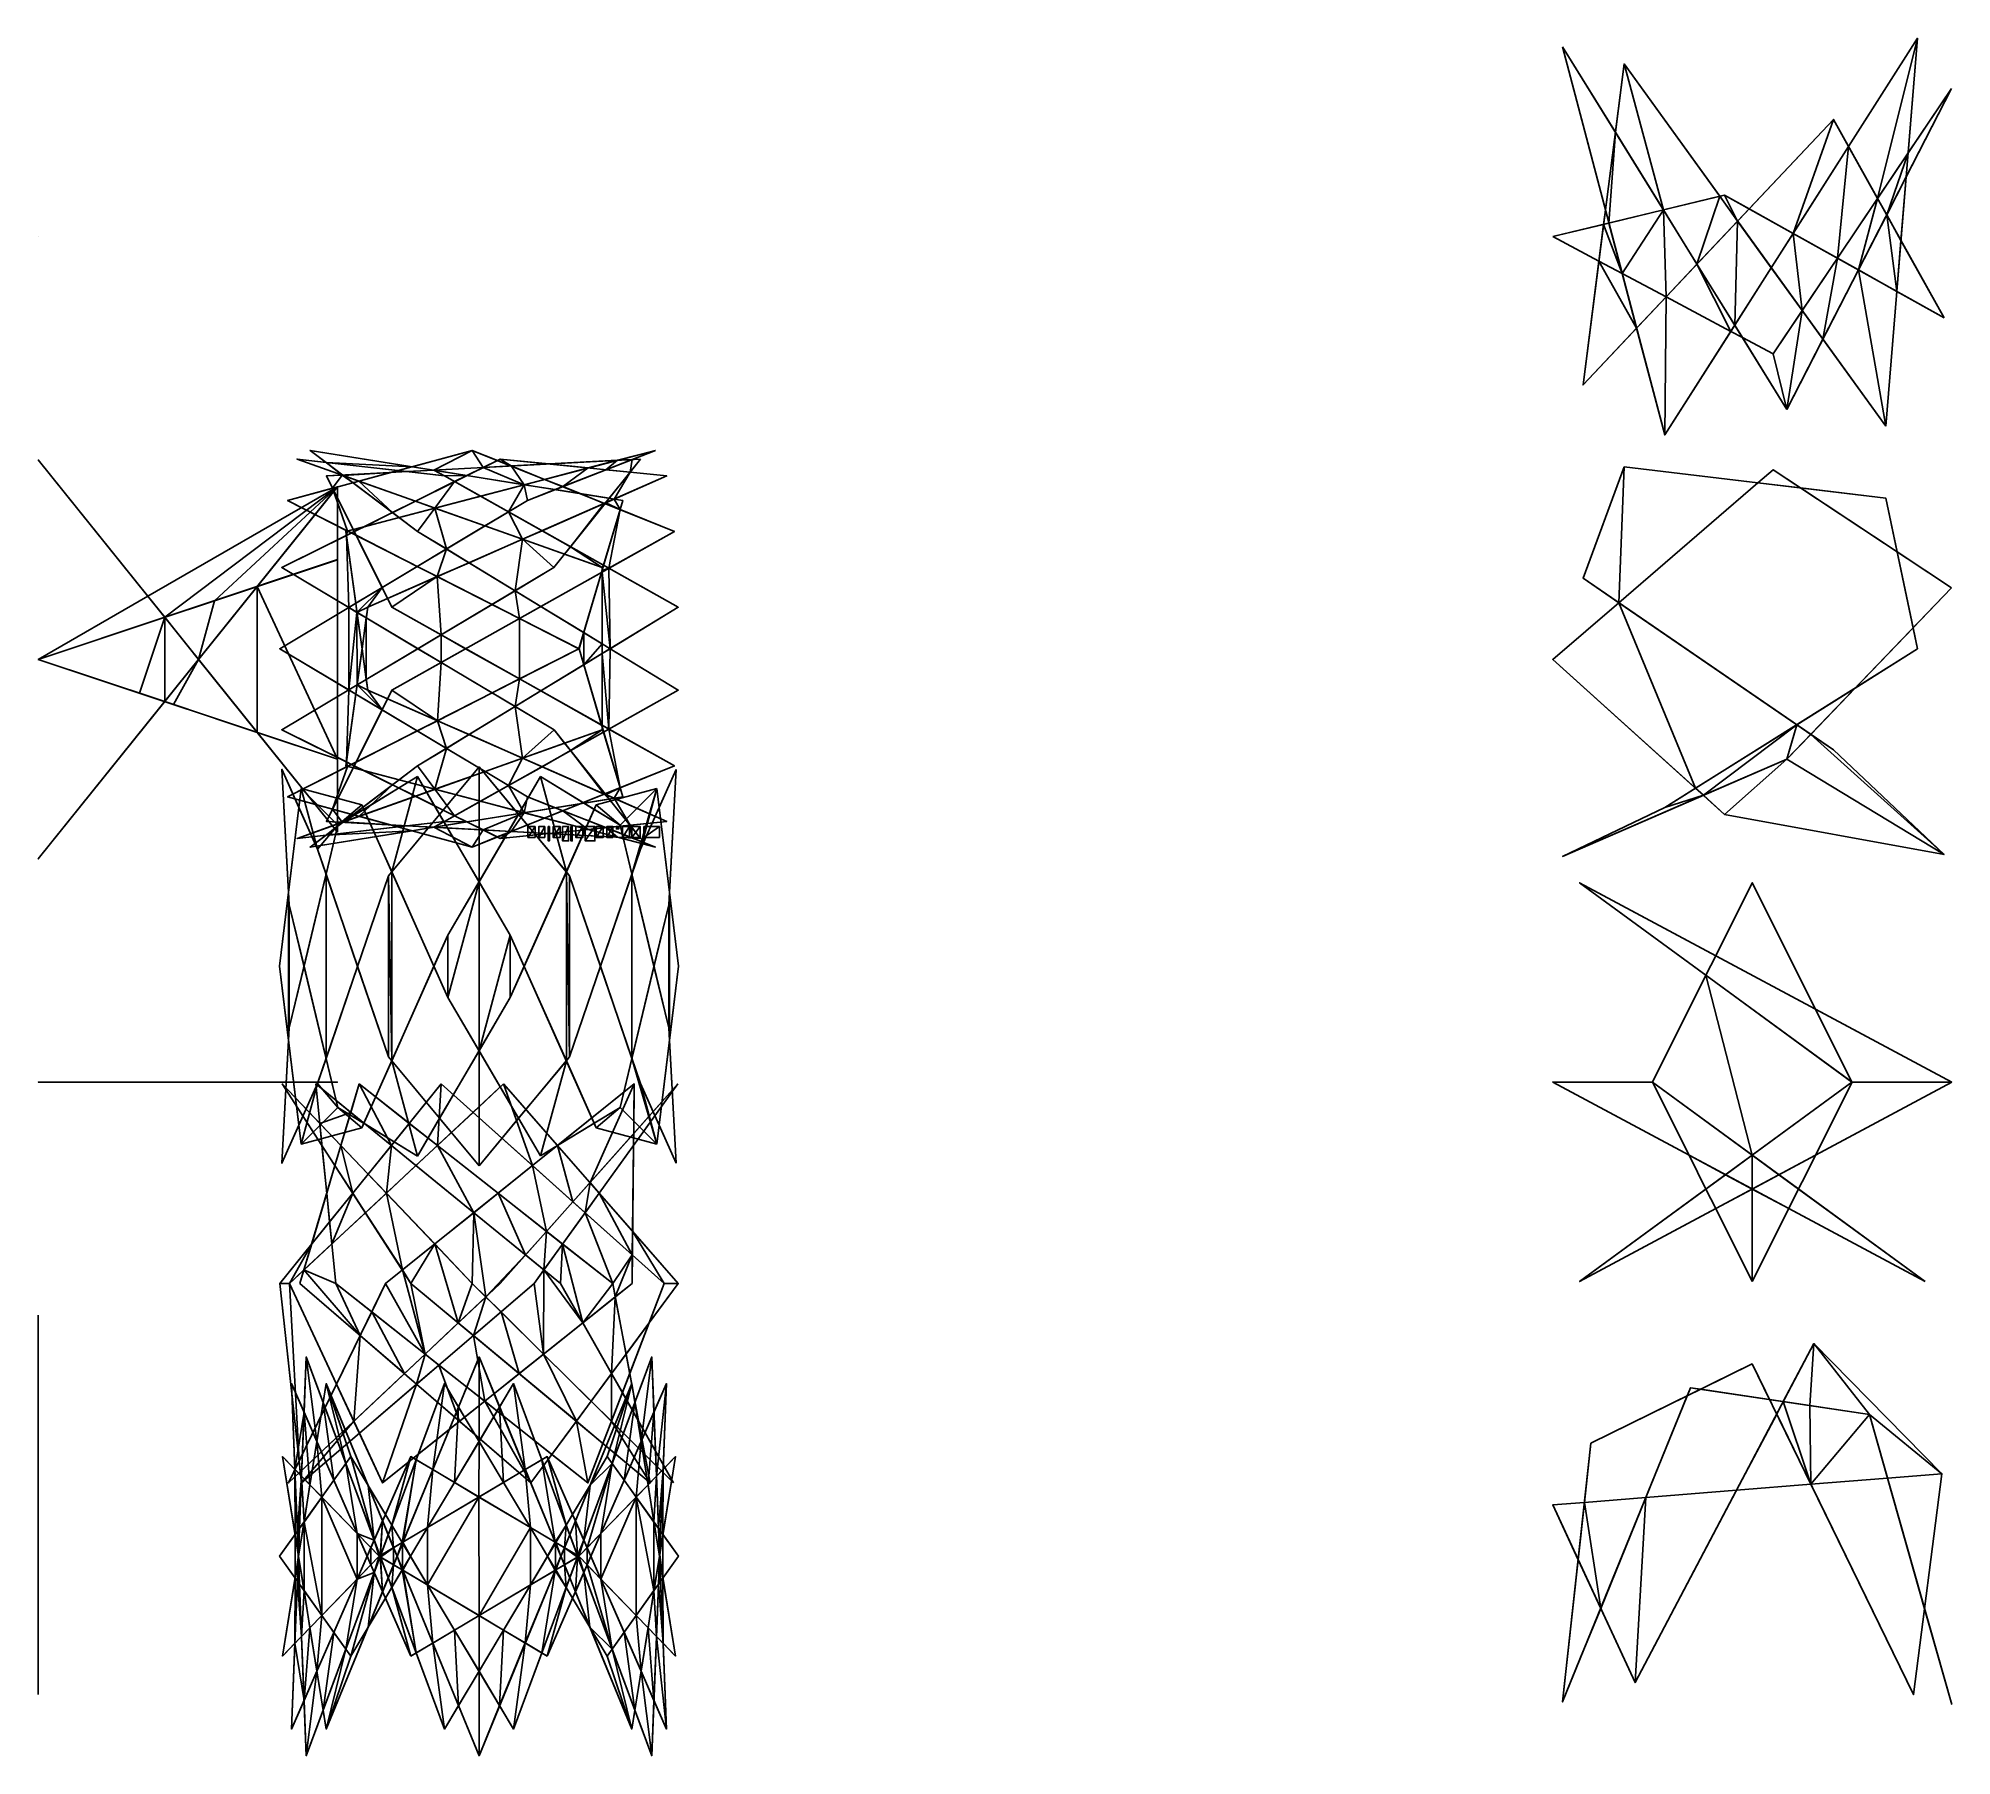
# Model space of a CAD drawing. Header units: metres. Extents: x -642 to 368, y -392 to 227.
# Drawn here: x -321 to 368, y -392 to 227 of the extents above; entities that cross this region are included whole.
import ezdxf

# ---------------------------------------------------------------- set-up
doc = ezdxf.new("R2010")
doc.units = ezdxf.units.M

msp = doc.modelspace()

# ---------------------------------------------------------------- linework, layer by layer
for p, q in [((265.0562, 83.723785, -623.5383), (228.24261, 223.43536, -623.5383)), ((228.24261, 223.43536, -623.5383), (309.0178, 92.95317, -623.5383)), ((265.0562, 83.723785, -623.5383), (228.24261, 223.43536, -623.5383)), ((228.24261, 223.43536, -623.5383), (309.0178, 92.95317, -623.5383)), ((356.0739, 226.557, -623.5383), (265.0562, 83.723785, -623.5383)), ((356.0739, 226.557, -623.5383), (265.0562, 83.723785, -623.5383)), ((344.59137, 86.843735, -623.5383), (356.0739, 226.557, -623.5383)), ((344.59137, 86.843735, -623.5383), (356.0739, 226.557, -623.5383)), ((235.64041, 101.7735, -623.5383), (250.38461, 217.33054, -623.5383)), ((235.64041, 101.7735, -623.5383), (250.38461, 217.33054, -623.5383)), ((250.38461, 217.33054, -623.5383), (344.59137, 86.843735, -623.5383)), ((250.38461, 217.33054, -623.5383), (344.59137, 86.843735, -623.5383)), ((368.3061, 208.50458, -623.5383), (304.04333, 112.9359, -623.5383)), ((368.3061, 208.50458, -623.5383), (304.04333, 112.9359, -623.5383)), ((309.0178, 92.95317, -623.5383), (368.3061, 208.50458, -623.5383)), ((309.0178, 92.95317, -623.5383), (368.3061, 208.50458, -623.5383)), ((325.74713, 197.35007, -623.5383), (235.64041, 101.7735, -623.5383)), ((325.74713, 197.35007, -623.5383), (235.64041, 101.7735, -623.5383)), ((365.56854, 125.93135, -623.5383), (325.74713, 197.35007, -623.5383)), ((365.56854, 125.93135, -623.5383), (325.74713, 197.35007, -623.5383)), ((224.73001, 155.14001, -623.5383), (286.54663, 170.07062, -623.5383)), ((224.73001, 155.14001, -623.5383), (286.54663, 170.07062, -623.5383)), ((286.54663, 170.07062, -623.5383), (365.56854, 125.93135, -623.5383)), ((286.54663, 170.07062, -623.5383), (365.56854, 125.93135, -623.5383)), ((-320.50998, 155.13583, -623.5383), (-320.50998, 155.14203, -623.5383)), ((-320.50998, 155.14203, -623.5383), (-320.50998, 155.13506, -623.5383)), ((-320.50998, 155.13583, -623.5383), (-320.50998, 155.14203, -623.5383)), ((-320.50998, 155.14203, -623.5383), (-320.50998, 155.13506, -623.5383)), ((-320.50998, 155.13583, -623.5383), (-320.50998, 155.14203, -623.5383)), ((-320.50998, 155.14203, -623.5383), (-320.50998, 155.13506, -623.5383)), ((-320.50998, 155.13583, -623.5383), (-320.50998, 155.14203, -623.5383)), ((-320.50998, 155.14203, -623.5383), (-320.50998, 155.13506, -623.5383)), ((-320.50998, 155.13922, -623.5383), (-320.50998, 155.141, -623.5383)), ((-320.50998, 155.141, -623.5383), (-320.50998, 155.13844, -623.5383)), ((-320.50998, 155.13922, -623.5383), (-320.50998, 155.141, -623.5383)), ((-320.50998, 155.141, -623.5383), (-320.50998, 155.13844, -623.5383)), ((-320.50998, 155.13922, -623.5383), (-320.50998, 155.141, -623.5383)), ((-320.50998, 155.141, -623.5383), (-320.50998, 155.13844, -623.5383)), ((-320.50998, 155.13922, -623.5383), (-320.50998, 155.141, -623.5383)), ((-320.50998, 155.141, -623.5383), (-320.50998, 155.13844, -623.5383)), ((-320.50998, 155.14001, -623.5383), (-320.50998, 155.13962, -623.5383)), ((-320.50998, 155.14001, -623.5383), (-320.50998, 155.13962, -623.5383)), ((-320.50998, 155.14001, -623.5383), (-320.50998, 155.13962, -623.5383)), ((-320.50998, 155.14001, -623.5383), (-320.50998, 155.13962, -623.5383)), ((-320.50998, 155.13962, -623.5383), (-320.50998, 155.13922, -623.5383)), ((-320.50998, 155.13962, -623.5383), (-320.50998, 155.13922, -623.5383)), ((-320.50998, 155.13962, -623.5383), (-320.50998, 155.13922, -623.5383)), ((-320.50998, 155.13962, -623.5383), (-320.50998, 155.13922, -623.5383)), ((-320.50998, 155.13844, -623.5383), (-320.50998, 155.13583, -623.5383)), ((-320.50998, 155.13844, -623.5383), (-320.50998, 155.13583, -623.5383)), ((-320.50998, 155.13844, -623.5383), (-320.50998, 155.13583, -623.5383)), ((-320.50998, 155.13844, -623.5383), (-320.50998, 155.13583, -623.5383)), ((-320.50998, 155.13506, -623.5383), (-320.50998, 155.13686, -623.5383)), ((-320.50998, 155.13686, -623.5383), (-320.50998, 155.12988, -623.5383)), ((-320.50998, 155.13506, -623.5383), (-320.50998, 155.13686, -623.5383)), ((-320.50998, 155.13686, -623.5383), (-320.50998, 155.12988, -623.5383)), ((-320.50998, 155.13506, -623.5383), (-320.50998, 155.13686, -623.5383)), ((-320.50998, 155.13686, -623.5383), (-320.50998, 155.12988, -623.5383)), ((-320.50998, 155.13506, -623.5383), (-320.50998, 155.13686, -623.5383)), ((-320.50998, 155.13686, -623.5383), (-320.50998, 155.12988, -623.5383)), ((-320.50998, 155.12988, -623.5383), (-320.50998, 155.1317, -623.5383)), ((-320.50998, 155.12988, -623.5383), (-320.50998, 155.1317, -623.5383)), ((-320.50998, 155.12988, -623.5383), (-320.50998, 155.1317, -623.5383)), ((-320.50998, 155.12988, -623.5383), (-320.50998, 155.1317, -623.5383)), ((-230.78476, 60.13852, -623.5383), (-164.2658, 78.188614, -623.5383)), ((-230.78476, 60.13852, -623.5383), (-164.2658, 78.188614, -623.5383)), ((-230.78476, 60.13852, -623.5383), (-164.2658, 78.188614, -623.5383)), ((-110.09474, 60.134766, -623.5383), (-222.6482, 78.18828, -623.5383)), ((-222.6482, 78.18828, -623.5383), (-183.94286, 48.989014, -623.5383)), ((-110.09474, 60.134766, -623.5383), (-222.6482, 78.18828, -623.5383)), ((-222.6482, 78.18828, -623.5383), (-183.94286, 48.989014, -623.5383)), ((-110.09474, 60.134766, -623.5383), (-222.6482, 78.18828, -623.5383)), ((-222.6482, 78.18828, -623.5383), (-183.94286, 48.989014, -623.5383)), ((-98.34827, 78.188034, -623.5383), (-209.8027, 48.98114, -623.5383)), ((-98.34827, 78.188034, -623.5383), (-209.8027, 48.98114, -623.5383)), ((-98.34827, 78.188034, -623.5383), (-209.8027, 48.98114, -623.5383)), ((-164.2658, 78.188614, -623.5383), (-91.51021, 48.977386, -623.5383)), ((-164.2658, 78.188614, -623.5383), (-91.51021, 48.977386, -623.5383)), ((-164.2658, 78.188614, -623.5383), (-91.51021, 48.977386, -623.5383)), ((-144.3807, 60.13652, -623.5383), (-98.34827, 78.188034, -623.5383)), ((-144.3807, 60.13652, -623.5383), (-98.34827, 78.188034, -623.5383)), ((-144.3807, 60.13652, -623.5383), (-98.34827, 78.188034, -623.5383)), ((-212.79802, -59.268555, -623.5383), (-320.50998, 74.73001, -623.5383)), ((-320.50998, 74.73001, -623.5383), (-212.794, -59.271286, -623.5383)), ((-212.79802, -59.268555, -623.5383), (-320.50998, 74.73001, -623.5383)), ((-320.50998, 74.73001, -623.5383), (-212.794, -59.271286, -623.5383)), ((-212.79802, -59.268555, -623.5383), (-320.50998, 74.73001, -623.5383)), ((-320.50998, 74.73001, -623.5383), (-212.794, -59.271286, -623.5383)), ((-212.79802, -59.268555, -623.5383), (-320.50998, 74.73001, -623.5383)), ((-320.50998, 74.73001, -623.5383), (-212.794, -59.271286, -623.5383)), ((-212.79802, -59.268555, -623.5383), (-320.50998, 74.73001, -623.5383)), ((-320.50998, 74.73001, -623.5383), (-212.794, -59.271286, -623.5383)), ((-212.79802, -59.268555, -623.5383), (-320.50998, 74.73001, -623.5383)), ((-320.50998, 74.73001, -623.5383), (-212.794, -59.271286, -623.5383)), ((-212.79802, -59.268555, -623.5383), (-320.50998, 74.73001, -623.5383)), ((-320.50998, 74.73001, -623.5383), (-212.794, -59.271286, -623.5383)), ((-212.79802, -59.268555, -623.5383), (-320.50998, 74.73001, -623.5383)), ((-320.50998, 74.73001, -623.5383), (-212.794, -59.271286, -623.5383)), ((-232.86111, 35.976128, -623.5383), (-154.23524, 75.06314, -623.5383)), ((-232.86111, 35.976128, -623.5383), (-154.23524, 75.06314, -623.5383)), ((-232.86111, 35.976128, -623.5383), (-154.23524, 75.06314, -623.5383)), ((-117.54016, 35.970985, -623.5383), (-227.35254, 75.06413, -623.5383)), ((-227.35254, 75.06413, -623.5383), (-174.22993, 68.96042, -623.5383)), ((-117.54016, 35.970985, -623.5383), (-227.35254, 75.06413, -623.5383)), ((-227.35254, 75.06413, -623.5383), (-174.22993, 68.96042, -623.5383)), ((-117.54016, 35.970985, -623.5383), (-227.35254, 75.06413, -623.5383)), ((-227.35254, 75.06413, -623.5383), (-174.22993, 68.96042, -623.5383)), ((-103.65755, 75.06511, -623.5383), (-216.75839, 68.963196, -623.5383)), ((-103.65755, 75.06511, -623.5383), (-216.75839, 68.963196, -623.5383)), ((-103.65755, 75.06511, -623.5383), (-216.75839, 68.963196, -623.5383)), ((-216.75839, 68.963196, -623.5383), (-193.23245, 21.701805, -623.5383)), ((-216.75839, 68.963196, -623.5383), (-193.23245, 21.701805, -623.5383)), ((-216.75839, 68.963196, -623.5383), (-193.23245, 21.701805, -623.5383)), ((-94.26468, 68.97075, -623.5383), (-201.88501, 21.712273, -623.5383)), ((-94.26468, 68.97075, -623.5383), (-201.88501, 21.712273, -623.5383)), ((-94.26468, 68.97075, -623.5383), (-201.88501, 21.712273, -623.5383)), ((-174.22993, 68.96042, -623.5383), (-90.11711, 21.709175, -623.5383)), ((-174.22993, 68.96042, -623.5383), (-90.11711, 21.709175, -623.5383)), ((-174.22993, 68.96042, -623.5383), (-90.11711, 21.709175, -623.5383)), ((-154.23524, 75.06314, -623.5383), (-94.26468, 68.97075, -623.5383)), ((-154.23524, 75.06314, -623.5383), (-94.26468, 68.97075, -623.5383)), ((-154.23524, 75.06314, -623.5383), (-94.26468, 68.97075, -623.5383)), ((-134.85399, 35.97789, -623.5383), (-103.65755, 75.06511, -623.5383)), ((-134.85399, 35.97789, -623.5383), (-103.65755, 75.06511, -623.5383)), ((-134.85399, 35.97789, -623.5383), (-103.65755, 75.06511, -623.5383)), ((235.64041, 32.12744, -623.5383), (250.38461, 72.2836, -623.5383)), ((235.64041, 32.12744, -623.5383), (250.38461, 72.2836, -623.5383)), ((235.64041, 32.12744, -623.5383), (250.38461, 72.2836, -623.5383)), ((235.64041, 32.12744, -623.5383), (250.38461, 72.2836, -623.5383)), ((235.64041, 32.12744, -623.5383), (250.38461, 72.2836, -623.5383)), ((235.64041, 32.12744, -623.5383), (250.38461, 72.2836, -623.5383)), ((250.38461, 72.2836, -623.5383), (344.59137, 61.01584, -623.5383)), ((250.38461, 72.2836, -623.5383), (344.59137, 61.01584, -623.5383)), ((250.38461, 72.2836, -623.5383), (344.59137, 61.01584, -623.5383)), ((250.38461, 72.2836, -623.5383), (344.59137, 61.01584, -623.5383)), ((250.38461, 72.2836, -623.5383), (344.59137, 61.01584, -623.5383)), ((250.38461, 72.2836, -623.5383), (344.59137, 61.01584, -623.5383)), ((368.3061, 28.657547, -623.5383), (304.04333, 71.21503, -623.5383)), ((368.3061, 28.657547, -623.5383), (304.04333, 71.21503, -623.5383)), ((368.3061, 28.657547, -623.5383), (304.04333, 71.21503, -623.5383)), ((368.3061, 28.657547, -623.5383), (304.04333, 71.21503, -623.5383)), ((368.3061, 28.657547, -623.5383), (304.04333, 71.21503, -623.5383)), ((368.3061, 28.657547, -623.5383), (304.04333, 71.21503, -623.5383)), ((-320.50998, -68.88999, -623.5383), (-212.78886, 65.11075, -623.5383)), ((-320.50998, -68.88999, -623.5383), (-212.78886, 65.11075, -623.5383)), ((-320.50998, -68.88999, -623.5383), (-212.78886, 65.11075, -623.5383)), ((-320.50998, -68.88999, -623.5383), (-212.78886, 65.11075, -623.5383)), ((-320.50998, -68.88999, -623.5383), (-212.78886, 65.11075, -623.5383)), ((-320.50998, -68.88999, -623.5383), (-212.78886, 65.11075, -623.5383)), ((-320.50998, -68.88999, -623.5383), (-212.78886, 65.11075, -623.5383)), ((-320.50998, -68.88999, -623.5383), (-212.78886, 65.11075, -623.5383)), ((-320.50998, -68.88999, -623.5383), (-212.79346, 65.10965, -623.5383)), ((-320.50998, -68.88999, -623.5383), (-212.79346, 65.10965, -623.5383)), ((-320.50998, -68.88999, -623.5383), (-212.79346, 65.10965, -623.5383)), ((-320.50998, -68.88999, -623.5383), (-212.79346, 65.10965, -623.5383)), ((-320.50998, -68.88999, -623.5383), (-212.79346, 65.10965, -623.5383)), ((-320.50998, -68.88999, -623.5383), (-212.79346, 65.10965, -623.5383)), ((-320.50998, -68.88999, -623.5383), (-212.79346, 65.10965, -623.5383)), ((-320.50998, -68.88999, -623.5383), (-212.79346, 65.10965, -623.5383)), ((-212.79573, 65.10913, -623.5383), (-320.50998, -68.88999, -623.5383)), ((-212.79938, 65.10913, -623.5383), (-320.50998, -68.88999, -623.5383)), ((-212.79573, 65.10913, -623.5383), (-320.50998, -68.88999, -623.5383)), ((-212.79938, 65.10913, -623.5383), (-320.50998, -68.88999, -623.5383)), ((-212.79573, 65.10913, -623.5383), (-320.50998, -68.88999, -623.5383)), ((-212.79938, 65.10913, -623.5383), (-320.50998, -68.88999, -623.5383)), ((-212.79573, 65.10913, -623.5383), (-320.50998, -68.88999, -623.5383)), ((-212.79938, 65.10913, -623.5383), (-320.50998, -68.88999, -623.5383)), ((-212.79573, 65.10913, -623.5383), (-320.50998, -68.88999, -623.5383)), ((-212.79938, 65.10913, -623.5383), (-320.50998, -68.88999, -623.5383)), ((-212.79573, 65.10913, -623.5383), (-320.50998, -68.88999, -623.5383)), ((-212.79938, 65.10913, -623.5383), (-320.50998, -68.88999, -623.5383)), ((-212.79573, 65.10913, -623.5383), (-320.50998, -68.88999, -623.5383)), ((-212.79938, 65.10913, -623.5383), (-320.50998, -68.88999, -623.5383)), ((-212.79573, 65.10913, -623.5383), (-320.50998, -68.88999, -623.5383)), ((-212.79938, 65.10913, -623.5383), (-320.50998, -68.88999, -623.5383)), ((-212.79523, -32.981995, -623.5383), (-212.79938, 65.10913, -623.5383)), ((-212.79523, -32.981995, -623.5383), (-212.79938, 65.10913, -623.5383)), ((-212.79523, -32.981995, -623.5383), (-212.79938, 65.10913, -623.5383)), ((-212.79523, -32.981995, -623.5383), (-212.79938, 65.10913, -623.5383)), ((-212.79523, -32.981995, -623.5383), (-212.79938, 65.10913, -623.5383)), ((-212.79523, -32.981995, -623.5383), (-212.79938, 65.10913, -623.5383)), ((-212.79523, -32.981995, -623.5383), (-212.79938, 65.10913, -623.5383)), ((-212.79523, -32.981995, -623.5383), (-212.79938, 65.10913, -623.5383)), ((-212.7946, -32.984833, -623.5383), (-212.79573, 65.10913, -623.5383)), ((-212.7946, -32.984833, -623.5383), (-212.79573, 65.10913, -623.5383)), ((-212.7946, -32.984833, -623.5383), (-212.79573, 65.10913, -623.5383)), ((-212.7946, -32.984833, -623.5383), (-212.79573, 65.10913, -623.5383)), ((-212.7946, -32.984833, -623.5383), (-212.79573, 65.10913, -623.5383)), ((-212.7946, -32.984833, -623.5383), (-212.79573, 65.10913, -623.5383)), ((-212.7946, -32.984833, -623.5383), (-212.79573, 65.10913, -623.5383)), ((-212.7946, -32.984833, -623.5383), (-212.79573, 65.10913, -623.5383)), ((-212.79346, 65.10965, -623.5383), (-212.79547, -32.986725, -623.5383)), ((-212.79346, 65.10965, -623.5383), (-212.79547, -32.986725, -623.5383)), ((-212.79346, 65.10965, -623.5383), (-212.79547, -32.986725, -623.5383)), ((-212.79346, 65.10965, -623.5383), (-212.79547, -32.986725, -623.5383)), ((-212.79346, 65.10965, -623.5383), (-212.79547, -32.986725, -623.5383)), ((-212.79346, 65.10965, -623.5383), (-212.79547, -32.986725, -623.5383)), ((-212.79346, 65.10965, -623.5383), (-212.79547, -32.986725, -623.5383)), ((-212.79346, 65.10965, -623.5383), (-212.79547, -32.986725, -623.5383)), ((-233.5629, 6.771401, -623.5383), (-144.3807, 60.13652, -623.5383)), ((-233.5629, 6.771401, -623.5383), (-144.3807, 60.13652, -623.5383)), ((-233.5629, 6.771401, -623.5383), (-144.3807, 60.13652, -623.5383)), ((-125.831024, 6.765076, -623.5383), (-230.78476, 60.13852, -623.5383)), ((-125.831024, 6.765076, -623.5383), (-230.78476, 60.13852, -623.5383)), ((-125.831024, 6.765076, -623.5383), (-230.78476, 60.13852, -623.5383)), ((-125.85632, 6.768249, -623.5383), (-110.09474, 60.134766, -623.5383)), ((-125.85632, 6.768249, -623.5383), (-110.09474, 60.134766, -623.5383)), ((-125.85632, 6.768249, -623.5383), (-110.09474, 60.134766, -623.5383)), ((344.59137, 61.01584, -623.5383), (356.0739, 6.67453, -623.5383)), ((344.59137, 61.01584, -623.5383), (356.0739, 6.67453, -623.5383)), ((344.59137, 61.01584, -623.5383), (356.0739, 6.67453, -623.5383)), ((344.59137, 61.01584, -623.5383), (356.0739, 6.67453, -623.5383)), ((344.59137, 61.01584, -623.5383), (356.0739, 6.67453, -623.5383)), ((344.59137, 61.01584, -623.5383), (356.0739, 6.67453, -623.5383)), ((-209.8027, 48.98114, -623.5383), (-201.90924, -8.158058, -623.5383)), ((-209.8027, 48.98114, -623.5383), (-201.90924, -8.158058, -623.5383)), ((-209.8027, 48.98114, -623.5383), (-201.90924, -8.158058, -623.5383)), ((-91.51021, 48.977386, -623.5383), (-193.22195, -8.154015, -623.5383)), ((-91.51021, 48.977386, -623.5383), (-193.22195, -8.154015, -623.5383)), ((-91.51021, 48.977386, -623.5383), (-193.22195, -8.154015, -623.5383)), ((-183.94286, 48.989014, -623.5383), (-90.11856, -8.157112, -623.5383)), ((-183.94286, 48.989014, -623.5383), (-90.11856, -8.157112, -623.5383)), ((-183.94286, 48.989014, -623.5383), (-90.11856, -8.157112, -623.5383)), ((-212.79681, 38.82579, -623.5383), (-320.50998, 2.917831, -623.5383)), ((-212.79681, 38.82579, -623.5383), (-320.50998, 2.917831, -623.5383)), ((-212.79681, 38.82579, -623.5383), (-320.50998, 2.917831, -623.5383)), ((-212.79681, 38.82579, -623.5383), (-320.50998, 2.917831, -623.5383)), ((-212.79681, 38.82579, -623.5383), (-320.50998, 2.917831, -623.5383)), ((-212.79681, 38.82579, -623.5383), (-320.50998, 2.917831, -623.5383)), ((-212.79681, 38.82579, -623.5383), (-320.50998, 2.917831, -623.5383)), ((-212.79681, 38.82579, -623.5383), (-320.50998, 2.917831, -623.5383)), ((-320.50998, 2.921112, -623.5383), (-212.79277, 38.82486, -623.5383)), ((-320.50998, 2.921112, -623.5383), (-212.79277, 38.82486, -623.5383)), ((-320.50998, 2.921112, -623.5383), (-212.79277, 38.82486, -623.5383)), ((-320.50998, 2.921112, -623.5383), (-212.79277, 38.82486, -623.5383)), ((-320.50998, 2.921112, -623.5383), (-212.79277, 38.82486, -623.5383)), ((-320.50998, 2.921112, -623.5383), (-212.79277, 38.82486, -623.5383)), ((-320.50998, 2.921112, -623.5383), (-212.79277, 38.82486, -623.5383)), ((-320.50998, 2.921112, -623.5383), (-212.79277, 38.82486, -623.5383)), ((-232.86394, -22.437973, -623.5383), (-134.85399, 35.97789, -623.5383)), ((-232.86394, -22.437973, -623.5383), (-134.85399, 35.97789, -623.5383)), ((-232.86394, -22.437973, -623.5383), (-134.85399, 35.97789, -623.5383)), ((-134.83504, -22.447762, -623.5383), (-232.86111, 35.976128, -623.5383)), ((-134.83504, -22.447762, -623.5383), (-232.86111, 35.976128, -623.5383)), ((-134.83504, -22.447762, -623.5383), (-232.86111, 35.976128, -623.5383)), ((-212.79277, 38.82486, -623.5383), (-212.79802, -59.268555, -623.5383)), ((-212.79277, 38.82486, -623.5383), (-212.79802, -59.268555, -623.5383)), ((-212.79277, 38.82486, -623.5383), (-212.79802, -59.268555, -623.5383)), ((-212.79277, 38.82486, -623.5383), (-212.79802, -59.268555, -623.5383)), ((-212.79277, 38.82486, -623.5383), (-212.79802, -59.268555, -623.5383)), ((-212.79277, 38.82486, -623.5383), (-212.79802, -59.268555, -623.5383)), ((-212.79277, 38.82486, -623.5383), (-212.79802, -59.268555, -623.5383)), ((-212.79277, 38.82486, -623.5383), (-212.79802, -59.268555, -623.5383)), ((-212.794, -59.271286, -623.5383), (-212.79681, 38.82579, -623.5383)), ((-212.794, -59.271286, -623.5383), (-212.79681, 38.82579, -623.5383)), ((-212.794, -59.271286, -623.5383), (-212.79681, 38.82579, -623.5383)), ((-212.794, -59.271286, -623.5383), (-212.79681, 38.82579, -623.5383)), ((-212.794, -59.271286, -623.5383), (-212.79681, 38.82579, -623.5383)), ((-212.794, -59.271286, -623.5383), (-212.79681, 38.82579, -623.5383)), ((-212.794, -59.271286, -623.5383), (-212.79681, 38.82579, -623.5383)), ((-212.794, -59.271286, -623.5383), (-212.79681, 38.82579, -623.5383)), ((-117.54245, -22.436844, -623.5383), (-117.54016, 35.970985, -623.5383)), ((-117.54245, -22.436844, -623.5383), (-117.54016, 35.970985, -623.5383)), ((-117.54245, -22.436844, -623.5383), (-117.54016, 35.970985, -623.5383)), ((325.74713, -29.68129, -623.5383), (235.64041, 32.12744, -623.5383)), ((325.74713, -29.68129, -623.5383), (235.64041, 32.12744, -623.5383)), ((325.74713, -29.68129, -623.5383), (235.64041, 32.12744, -623.5383)), ((325.74713, -29.68129, -623.5383), (235.64041, 32.12744, -623.5383)), ((325.74713, -29.68129, -623.5383), (235.64041, 32.12744, -623.5383)), ((325.74713, -29.68129, -623.5383), (235.64041, 32.12744, -623.5383)), ((309.0178, -32.981995, -623.5383), (368.3061, 28.657547, -623.5383)), ((309.0178, -32.981995, -623.5383), (368.3061, 28.657547, -623.5383)), ((309.0178, -32.981995, -623.5383), (368.3061, 28.657547, -623.5383)), ((309.0178, -32.981995, -623.5383), (368.3061, 28.657547, -623.5383)), ((309.0178, -32.981995, -623.5383), (368.3061, 28.657547, -623.5383)), ((309.0178, -32.981995, -623.5383), (368.3061, 28.657547, -623.5383)), ((-201.88501, 21.712273, -623.5383), (-209.79999, -35.43597, -623.5383)), ((-201.88501, 21.712273, -623.5383), (-209.79999, -35.43597, -623.5383)), ((-201.88501, 21.712273, -623.5383), (-209.79999, -35.43597, -623.5383)), ((-193.23245, 21.701805, -623.5383), (-91.51262, -35.434002, -623.5383)), ((-193.23245, 21.701805, -623.5383), (-91.51262, -35.434002, -623.5383)), ((-193.23245, 21.701805, -623.5383), (-91.51262, -35.434002, -623.5383)), ((-90.11711, 21.709175, -623.5383), (-183.93173, -35.43854, -623.5383)), ((-90.11711, 21.709175, -623.5383), (-183.93173, -35.43854, -623.5383)), ((-90.11711, 21.709175, -623.5383), (-183.93173, -35.43854, -623.5383)), ((-212.79547, -32.986725, -623.5383), (-320.50998, 2.921112, -623.5383)), ((-212.79547, -32.986725, -623.5383), (-320.50998, 2.921112, -623.5383)), ((-212.79547, -32.986725, -623.5383), (-320.50998, 2.921112, -623.5383)), ((-212.79547, -32.986725, -623.5383), (-320.50998, 2.921112, -623.5383)), ((-212.79547, -32.986725, -623.5383), (-320.50998, 2.921112, -623.5383)), ((-212.79547, -32.986725, -623.5383), (-320.50998, 2.921112, -623.5383)), ((-212.79547, -32.986725, -623.5383), (-320.50998, 2.921112, -623.5383)), ((-212.79547, -32.986725, -623.5383), (-320.50998, 2.921112, -623.5383)), ((-320.50998, 2.919998, -623.5383), (-212.7946, -32.984833, -623.5383)), ((-320.50998, 2.919998, -623.5383), (-212.7946, -32.984833, -623.5383)), ((-320.50998, 2.919998, -623.5383), (-212.7946, -32.984833, -623.5383)), ((-320.50998, 2.919998, -623.5383), (-212.7946, -32.984833, -623.5383)), ((-320.50998, 2.919998, -623.5383), (-212.7946, -32.984833, -623.5383)), ((-320.50998, 2.919998, -623.5383), (-212.7946, -32.984833, -623.5383)), ((-320.50998, 2.919998, -623.5383), (-212.7946, -32.984833, -623.5383)), ((-320.50998, 2.919998, -623.5383), (-212.7946, -32.984833, -623.5383)), ((-320.50998, 2.917831, -623.5383), (-212.79523, -32.981995, -623.5383)), ((-320.50998, 2.917831, -623.5383), (-212.79523, -32.981995, -623.5383)), ((-320.50998, 2.917831, -623.5383), (-212.79523, -32.981995, -623.5383)), ((-320.50998, 2.917831, -623.5383), (-212.79523, -32.981995, -623.5383)), ((-320.50998, 2.917831, -623.5383), (-212.79523, -32.981995, -623.5383)), ((-320.50998, 2.917831, -623.5383), (-212.79523, -32.981995, -623.5383)), ((-320.50998, 2.917831, -623.5383), (-212.79523, -32.981995, -623.5383)), ((-320.50998, 2.917831, -623.5383), (-212.79523, -32.981995, -623.5383)), ((-144.38002, -46.594543, -623.5383), (-233.5629, 6.779457, -623.5383)), ((-233.5629, 6.779457, -623.5383), (-233.5629, 6.771401, -623.5383)), ((-144.38002, -46.594543, -623.5383), (-233.5629, 6.779457, -623.5383)), ((-233.5629, 6.779457, -623.5383), (-233.5629, 6.771401, -623.5383)), ((-144.38002, -46.594543, -623.5383), (-233.5629, 6.779457, -623.5383)), ((-233.5629, 6.779457, -623.5383), (-233.5629, 6.771401, -623.5383)), ((-233.5629, 6.771401, -623.5383), (-233.5629, 6.771401, -623.5383)), ((-233.5629, 6.771401, -623.5383), (-233.5629, 6.771401, -623.5383)), ((-233.5629, 6.771401, -623.5383), (-233.5629, 6.771401, -623.5383)), ((-230.7807, -46.596184, -623.5383), (-125.85632, 6.768249, -623.5383)), ((-230.7807, -46.596184, -623.5383), (-125.85632, 6.768249, -623.5383)), ((-230.7807, -46.596184, -623.5383), (-125.85632, 6.768249, -623.5383)), ((-110.09679, -46.59244, -623.5383), (-125.831024, 6.765076, -623.5383)), ((-110.09679, -46.59244, -623.5383), (-125.831024, 6.765076, -623.5383)), ((-110.09679, -46.59244, -623.5383), (-125.831024, 6.765076, -623.5383)), ((224.73001, 2.919998, -623.5383), (286.54663, -52.88678, -623.5383)), ((224.73001, 2.919998, -623.5383), (286.54663, -52.88678, -623.5383)), ((224.73001, 2.919998, -623.5383), (286.54663, -52.88678, -623.5383)), ((224.73001, 2.919998, -623.5383), (286.54663, -52.88678, -623.5383)), ((224.73001, 2.919998, -623.5383), (286.54663, -52.88678, -623.5383)), ((224.73001, 2.919998, -623.5383), (286.54663, -52.88678, -623.5383)), ((356.0739, 6.67453, -623.5383), (265.0562, -50.444725, -623.5383)), ((356.0739, 6.67453, -623.5383), (265.0562, -50.444725, -623.5383)), ((356.0739, 6.67453, -623.5383), (265.0562, -50.444725, -623.5383)), ((356.0739, 6.67453, -623.5383), (265.0562, -50.444725, -623.5383)), ((356.0739, 6.67453, -623.5383), (265.0562, -50.444725, -623.5383)), ((356.0739, 6.67453, -623.5383), (265.0562, -50.444725, -623.5383)), ((-193.22195, -8.154015, -623.5383), (-216.76025, -55.42005, -623.5383)), ((-193.22195, -8.154015, -623.5383), (-216.76025, -55.42005, -623.5383)), ((-193.22195, -8.154015, -623.5383), (-216.76025, -55.42005, -623.5383)), ((-201.90924, -8.158058, -623.5383), (-94.27467, -55.41663, -623.5383)), ((-201.90924, -8.158058, -623.5383), (-94.27467, -55.41663, -623.5383)), ((-201.90924, -8.158058, -623.5383), (-94.27467, -55.41663, -623.5383)), ((-90.11856, -8.157112, -623.5383), (-174.20978, -55.41286, -623.5383)), ((-90.11856, -8.157112, -623.5383), (-174.20978, -55.41286, -623.5383)), ((-90.11856, -8.157112, -623.5383), (-174.20978, -55.41286, -623.5383)), ((-154.24548, -61.524643, -623.5383), (-232.86394, -22.437973, -623.5383)), ((-154.24548, -61.524643, -623.5383), (-232.86394, -22.437973, -623.5383)), ((-154.24548, -61.524643, -623.5383), (-232.86394, -22.437973, -623.5383)), ((-227.35373, -61.524246, -623.5383), (-117.54245, -22.436844, -623.5383)), ((-227.35373, -61.524246, -623.5383), (-117.54245, -22.436844, -623.5383)), ((-227.35373, -61.524246, -623.5383), (-117.54245, -22.436844, -623.5383)), ((-103.65671, -61.53064, -623.5383), (-134.83504, -22.447762, -623.5383)), ((-103.65671, -61.53064, -623.5383), (-134.83504, -22.447762, -623.5383)), ((-103.65671, -61.53064, -623.5383), (-134.83504, -22.447762, -623.5383)), ((228.24261, -68.00603, -623.5383), (309.0178, -32.981995, -623.5383)), ((228.24261, -68.00603, -623.5383), (309.0178, -32.981995, -623.5383)), ((228.24261, -68.00603, -623.5383), (309.0178, -32.981995, -623.5383)), ((228.24261, -68.00603, -623.5383), (309.0178, -32.981995, -623.5383)), ((228.24261, -68.00603, -623.5383), (309.0178, -32.981995, -623.5383)), ((228.24261, -68.00603, -623.5383), (309.0178, -32.981995, -623.5383)), ((365.56854, -67.32081, -623.5383), (325.74713, -29.68129, -623.5383)), ((365.56854, -67.32081, -623.5383), (325.74713, -29.68129, -623.5383)), ((365.56854, -67.32081, -623.5383), (325.74713, -29.68129, -623.5383)), ((365.56854, -67.32081, -623.5383), (325.74713, -29.68129, -623.5383)), ((365.56854, -67.32081, -623.5383), (325.74713, -29.68129, -623.5383)), ((365.56854, -67.32081, -623.5383), (325.74713, -29.68129, -623.5383)), ((-230.13535, -85.40107, -623.5383), (-232.76773, -36.66429, -623.5383)), ((-232.76773, -36.66429, -623.5383), (-219.93878, -65.38023, -623.5383)), ((-230.13535, -85.40107, -623.5383), (-232.76773, -36.66429, -623.5383)), ((-232.76773, -36.66429, -623.5383), (-219.93878, -65.38023, -623.5383)), ((-230.13535, -85.40107, -623.5383), (-232.76773, -36.66429, -623.5383)), ((-232.76773, -36.66429, -623.5383), (-219.93878, -65.38023, -623.5383)), ((-230.13535, -85.40107, -623.5383), (-232.76773, -36.66429, -623.5383)), ((-232.76773, -36.66429, -623.5383), (-219.93878, -65.38023, -623.5383)), ((-230.13535, -85.40107, -623.5383), (-232.76773, -36.66429, -623.5383)), ((-232.76773, -36.66429, -623.5383), (-219.93878, -65.38023, -623.5383)), ((-230.13535, -85.40107, -623.5383), (-232.76773, -36.66429, -623.5383)), ((-232.76773, -36.66429, -623.5383), (-219.93878, -65.38023, -623.5383)), ((-230.13535, -85.40107, -623.5383), (-232.76773, -36.66429, -623.5383)), ((-232.76773, -36.66429, -623.5383), (-219.93878, -65.38023, -623.5383)), ((-183.93173, -35.43854, -623.5383), (-222.6497, -64.644485, -623.5383)), ((-183.93173, -35.43854, -623.5383), (-222.6497, -64.644485, -623.5383)), ((-183.93173, -35.43854, -623.5383), (-222.6497, -64.644485, -623.5383)), ((-212.61502, -56.81595, -623.5383), (-184.02997, -39.295975, -623.5383)), ((-212.61502, -56.81595, -623.5383), (-184.02997, -39.295975, -623.5383)), ((-212.61502, -56.81595, -623.5383), (-184.02997, -39.295975, -623.5383)), ((-212.61502, -56.81595, -623.5383), (-184.02997, -39.295975, -623.5383)), ((-212.61502, -56.81595, -623.5383), (-184.02997, -39.295975, -623.5383)), ((-212.61502, -56.81595, -623.5383), (-184.02997, -39.295975, -623.5383)), ((-212.61502, -56.81595, -623.5383), (-184.02997, -39.295975, -623.5383)), ((-209.79999, -35.43597, -623.5383), (-98.34755, -64.644165, -623.5383)), ((-209.79999, -35.43597, -623.5383), (-98.34755, -64.644165, -623.5383)), ((-209.79999, -35.43597, -623.5383), (-98.34755, -64.644165, -623.5383)), ((-161.83928, -35.779984, -623.5383), (-194.43802, -74.991615, -623.5383)), ((-161.83928, -35.779984, -623.5383), (-194.43802, -74.991615, -623.5383)), ((-161.83928, -35.779984, -623.5383), (-194.43802, -74.991615, -623.5383)), ((-161.83928, -35.779984, -623.5383), (-194.43802, -74.991615, -623.5383)), ((-161.83928, -35.779984, -623.5383), (-194.43802, -74.991615, -623.5383)), ((-161.83928, -35.779984, -623.5383), (-194.43802, -74.991615, -623.5383)), ((-161.83928, -35.779984, -623.5383), (-194.43802, -74.991615, -623.5383)), ((-184.02997, -39.295975, -623.5383), (-150.60852, -96.36103, -623.5383)), ((-184.02997, -39.295975, -623.5383), (-150.60852, -96.36103, -623.5383)), ((-184.02997, -39.295975, -623.5383), (-150.60852, -96.36103, -623.5383)), ((-184.02997, -39.295975, -623.5383), (-150.60852, -96.36103, -623.5383)), ((-184.02997, -39.295975, -623.5383), (-150.60852, -96.36103, -623.5383)), ((-184.02997, -39.295975, -623.5383), (-150.60852, -96.36103, -623.5383)), ((-184.02997, -39.295975, -623.5383), (-150.60852, -96.36103, -623.5383)), ((-173.07507, -96.35564, -623.5383), (-139.6494, -39.294296, -623.5383)), ((-173.07507, -96.35564, -623.5383), (-139.6494, -39.294296, -623.5383)), ((-173.07507, -96.35564, -623.5383), (-139.6494, -39.294296, -623.5383)), ((-173.07507, -96.35564, -623.5383), (-139.6494, -39.294296, -623.5383)), ((-173.07507, -96.35564, -623.5383), (-139.6494, -39.294296, -623.5383)), ((-173.07507, -96.35564, -623.5383), (-139.6494, -39.294296, -623.5383)), ((-173.07507, -96.35564, -623.5383), (-139.6494, -39.294296, -623.5383)), ((-91.51262, -35.434002, -623.5383), (-164.2541, -64.64482, -623.5383)), ((-91.51262, -35.434002, -623.5383), (-164.2541, -64.64482, -623.5383)), ((-91.51262, -35.434002, -623.5383), (-164.2541, -64.64482, -623.5383)), ((-129.24075, -74.98673, -623.5383), (-161.83928, -35.779984, -623.5383)), ((-129.24075, -74.98673, -623.5383), (-161.83928, -35.779984, -623.5383)), ((-129.24075, -74.98673, -623.5383), (-161.83928, -35.779984, -623.5383)), ((-129.24075, -74.98673, -623.5383), (-161.83928, -35.779984, -623.5383)), ((-129.24075, -74.98673, -623.5383), (-161.83928, -35.779984, -623.5383)), ((-129.24075, -74.98673, -623.5383), (-161.83928, -35.779984, -623.5383)), ((-129.24075, -74.98673, -623.5383), (-161.83928, -35.779984, -623.5383)), ((-139.6494, -39.294296, -623.5383), (-111.06293, -56.812065, -623.5383)), ((-139.6494, -39.294296, -623.5383), (-111.06293, -56.812065, -623.5383)), ((-139.6494, -39.294296, -623.5383), (-111.06293, -56.812065, -623.5383)), ((-139.6494, -39.294296, -623.5383), (-111.06293, -56.812065, -623.5383)), ((-139.6494, -39.294296, -623.5383), (-111.06293, -56.812065, -623.5383)), ((-139.6494, -39.294296, -623.5383), (-111.06293, -56.812065, -623.5383)), ((-139.6494, -39.294296, -623.5383), (-111.06293, -56.812065, -623.5383)), ((-103.74382, -65.37406, -623.5383), (-90.91574, -36.665497, -623.5383)), ((-103.74382, -65.37406, -623.5383), (-90.91574, -36.665497, -623.5383)), ((-103.74382, -65.37406, -623.5383), (-90.91574, -36.665497, -623.5383)), ((-103.74382, -65.37406, -623.5383), (-90.91574, -36.665497, -623.5383)), ((-103.74382, -65.37406, -623.5383), (-90.91574, -36.665497, -623.5383)), ((-103.74382, -65.37406, -623.5383), (-90.91574, -36.665497, -623.5383)), ((-103.74382, -65.37406, -623.5383), (-90.91574, -36.665497, -623.5383)), ((-90.91574, -36.665497, -623.5383), (-93.54338, -85.4083, -623.5383)), ((-90.91574, -36.665497, -623.5383), (-93.54338, -85.4083, -623.5383)), ((-90.91574, -36.665497, -623.5383), (-93.54338, -85.4083, -623.5383)), ((-90.91574, -36.665497, -623.5383), (-93.54338, -85.4083, -623.5383)), ((-90.91574, -36.665497, -623.5383), (-93.54338, -85.4083, -623.5383)), ((-90.91574, -36.665497, -623.5383), (-93.54338, -85.4083, -623.5383)), ((-90.91574, -36.665497, -623.5383), (-93.54338, -85.4083, -623.5383)), ((-225.8191, -43.61164, -623.5383), (-233.65002, -107.583374, -623.5383)), ((-225.8191, -43.61164, -623.5383), (-233.65002, -107.583374, -623.5383)), ((-225.8191, -43.61164, -623.5383), (-233.65002, -107.583374, -623.5383)), ((-225.8191, -43.61164, -623.5383), (-233.65002, -107.583374, -623.5383)), ((-225.8191, -43.61164, -623.5383), (-233.65002, -107.583374, -623.5383)), ((-225.8191, -43.61164, -623.5383), (-233.65002, -107.583374, -623.5383)), ((-225.8191, -43.61164, -623.5383), (-233.65002, -107.583374, -623.5383)), ((-164.2541, -64.64482, -623.5383), (-230.7807, -46.596184, -623.5383)), ((-164.2541, -64.64482, -623.5383), (-230.7807, -46.596184, -623.5383)), ((-164.2541, -64.64482, -623.5383), (-230.7807, -46.596184, -623.5383)), ((-204.03671, -49.488396, -623.5383), (-225.8191, -43.61164, -623.5383)), ((-204.03671, -49.488396, -623.5383), (-225.8191, -43.61164, -623.5383)), ((-204.03671, -49.488396, -623.5383), (-225.8191, -43.61164, -623.5383)), ((-204.03671, -49.488396, -623.5383), (-225.8191, -43.61164, -623.5383)), ((-204.03671, -49.488396, -623.5383), (-225.8191, -43.61164, -623.5383)), ((-204.03671, -49.488396, -623.5383), (-225.8191, -43.61164, -623.5383)), ((-204.03671, -49.488396, -623.5383), (-225.8191, -43.61164, -623.5383)), ((-222.6497, -64.644485, -623.5383), (-110.09679, -46.59244, -623.5383)), ((-222.6497, -64.644485, -623.5383), (-110.09679, -46.59244, -623.5383)), ((-222.6497, -64.644485, -623.5383), (-110.09679, -46.59244, -623.5383)), ((-98.34755, -64.644165, -623.5383), (-144.38002, -46.594543, -623.5383)), ((-98.34755, -64.644165, -623.5383), (-144.38002, -46.594543, -623.5383)), ((-98.34755, -64.644165, -623.5383), (-144.38002, -46.594543, -623.5383)), ((-97.85892, -43.60421, -623.5383), (-119.625595, -49.498, -623.5383)), ((-97.85892, -43.60421, -623.5383), (-119.625595, -49.498, -623.5383)), ((-97.85892, -43.60421, -623.5383), (-119.625595, -49.498, -623.5383)), ((-97.85892, -43.60421, -623.5383), (-119.625595, -49.498, -623.5383)), ((-97.85892, -43.60421, -623.5383), (-119.625595, -49.498, -623.5383)), ((-97.85892, -43.60421, -623.5383), (-119.625595, -49.498, -623.5383)), ((-97.85892, -43.60421, -623.5383), (-119.625595, -49.498, -623.5383)), ((-90.03, -107.5933, -623.5383), (-97.85892, -43.60421, -623.5383)), ((-90.03, -107.5933, -623.5383), (-97.85892, -43.60421, -623.5383)), ((-90.03, -107.5933, -623.5383), (-97.85892, -43.60421, -623.5383)), ((-90.03, -107.5933, -623.5383), (-97.85892, -43.60421, -623.5383)), ((-90.03, -107.5933, -623.5383), (-97.85892, -43.60421, -623.5383)), ((-90.03, -107.5933, -623.5383), (-97.85892, -43.60421, -623.5383)), ((-90.03, -107.5933, -623.5383), (-97.85892, -43.60421, -623.5383)), ((-173.05272, -118.81358, -623.5383), (-204.03671, -49.488396, -623.5383)), ((-173.05272, -118.81358, -623.5383), (-204.03671, -49.488396, -623.5383)), ((-173.05272, -118.81358, -623.5383), (-204.03671, -49.488396, -623.5383)), ((-173.05272, -118.81358, -623.5383), (-204.03671, -49.488396, -623.5383)), ((-173.05272, -118.81358, -623.5383), (-204.03671, -49.488396, -623.5383)), ((-173.05272, -118.81358, -623.5383), (-204.03671, -49.488396, -623.5383)), ((-173.05272, -118.81358, -623.5383), (-204.03671, -49.488396, -623.5383)), ((-119.625595, -49.498, -623.5383), (-150.58836, -118.829765, -623.5383)), ((-119.625595, -49.498, -623.5383), (-150.58836, -118.829765, -623.5383)), ((-119.625595, -49.498, -623.5383), (-150.58836, -118.829765, -623.5383)), ((-119.625595, -49.498, -623.5383), (-150.58836, -118.829765, -623.5383)), ((-119.625595, -49.498, -623.5383), (-150.58836, -118.829765, -623.5383)), ((-119.625595, -49.498, -623.5383), (-150.58836, -118.829765, -623.5383)), ((-119.625595, -49.498, -623.5383), (-150.58836, -118.829765, -623.5383)), ((265.0562, -50.444725, -623.5383), (228.24261, -68.00603, -623.5383)), ((265.0562, -50.444725, -623.5383), (228.24261, -68.00603, -623.5383)), ((265.0562, -50.444725, -623.5383), (228.24261, -68.00603, -623.5383)), ((265.0562, -50.444725, -623.5383), (228.24261, -68.00603, -623.5383)), ((265.0562, -50.444725, -623.5383), (228.24261, -68.00603, -623.5383)), ((265.0562, -50.444725, -623.5383), (228.24261, -68.00603, -623.5383)), ((286.54663, -52.88678, -623.5383), (365.56854, -67.32081, -623.5383)), ((286.54663, -52.88678, -623.5383), (365.56854, -67.32081, -623.5383)), ((286.54663, -52.88678, -623.5383), (365.56854, -67.32081, -623.5383)), ((286.54663, -52.88678, -623.5383), (365.56854, -67.32081, -623.5383)), ((286.54663, -52.88678, -623.5383), (365.56854, -67.32081, -623.5383)), ((286.54663, -52.88678, -623.5383), (365.56854, -67.32081, -623.5383)), ((-230.13625, -129.78104, -623.5383), (-212.61502, -56.81595, -623.5383)), ((-230.13625, -129.78104, -623.5383), (-212.61502, -56.81595, -623.5383)), ((-230.13625, -129.78104, -623.5383), (-212.61502, -56.81595, -623.5383)), ((-230.13625, -129.78104, -623.5383), (-212.61502, -56.81595, -623.5383)), ((-230.13625, -129.78104, -623.5383), (-212.61502, -56.81595, -623.5383)), ((-230.13625, -129.78104, -623.5383), (-212.61502, -56.81595, -623.5383)), ((-230.13625, -129.78104, -623.5383), (-212.61502, -56.81595, -623.5383)), ((-174.20978, -55.41286, -623.5383), (-227.35373, -61.524246, -623.5383)), ((-174.20978, -55.41286, -623.5383), (-227.35373, -61.524246, -623.5383)), ((-174.20978, -55.41286, -623.5383), (-227.35373, -61.524246, -623.5383)), ((-216.76025, -55.42005, -623.5383), (-103.65671, -61.53064, -623.5383)), ((-216.76025, -55.42005, -623.5383), (-103.65671, -61.53064, -623.5383)), ((-216.76025, -55.42005, -623.5383), (-103.65671, -61.53064, -623.5383)), ((-94.27467, -55.41663, -623.5383), (-154.24548, -61.524643, -623.5383)), ((-94.27467, -55.41663, -623.5383), (-154.24548, -61.524643, -623.5383)), ((-94.27467, -55.41663, -623.5383), (-154.24548, -61.524643, -623.5383)), ((-111.06293, -56.812065, -623.5383), (-93.54562, -129.78206, -623.5383)), ((-111.06293, -56.812065, -623.5383), (-93.54562, -129.78206, -623.5383)), ((-111.06293, -56.812065, -623.5383), (-93.54562, -129.78206, -623.5383)), ((-111.06293, -56.812065, -623.5383), (-93.54562, -129.78206, -623.5383)), ((-111.06293, -56.812065, -623.5383), (-93.54562, -129.78206, -623.5383)), ((-111.06293, -56.812065, -623.5383), (-93.54562, -129.78206, -623.5383)), ((-111.06293, -56.812065, -623.5383), (-93.54562, -129.78206, -623.5383)), ((-219.93878, -65.38023, -623.5383), (-194.44063, -140.19029, -623.5383)), ((-219.93878, -65.38023, -623.5383), (-194.44063, -140.19029, -623.5383)), ((-219.93878, -65.38023, -623.5383), (-194.44063, -140.19029, -623.5383)), ((-219.93878, -65.38023, -623.5383), (-194.44063, -140.19029, -623.5383)), ((-219.93878, -65.38023, -623.5383), (-194.44063, -140.19029, -623.5383)), ((-219.93878, -65.38023, -623.5383), (-194.44063, -140.19029, -623.5383)), ((-219.93878, -65.38023, -623.5383), (-194.44063, -140.19029, -623.5383)), ((-129.24332, -140.18353, -623.5383), (-103.74382, -65.37406, -623.5383)), ((-129.24332, -140.18353, -623.5383), (-103.74382, -65.37406, -623.5383)), ((-129.24332, -140.18353, -623.5383), (-103.74382, -65.37406, -623.5383)), ((-129.24332, -140.18353, -623.5383), (-103.74382, -65.37406, -623.5383)), ((-129.24332, -140.18353, -623.5383), (-103.74382, -65.37406, -623.5383)), ((-129.24332, -140.18353, -623.5383), (-103.74382, -65.37406, -623.5383)), ((-129.24332, -140.18353, -623.5383), (-103.74382, -65.37406, -623.5383)), ((-194.43802, -74.991615, -623.5383), (-219.93192, -149.8015, -623.5383)), ((-194.43802, -74.991615, -623.5383), (-219.93192, -149.8015, -623.5383)), ((-194.43802, -74.991615, -623.5383), (-219.93192, -149.8015, -623.5383)), ((-194.43802, -74.991615, -623.5383), (-219.93192, -149.8015, -623.5383)), ((-194.43802, -74.991615, -623.5383), (-219.93192, -149.8015, -623.5383)), ((-194.43802, -74.991615, -623.5383), (-219.93192, -149.8015, -623.5383)), ((-194.43802, -74.991615, -623.5383), (-219.93192, -149.8015, -623.5383)), ((-103.74466, -149.79707, -623.5383), (-129.24075, -74.98673, -623.5383)), ((-103.74466, -149.79707, -623.5383), (-129.24075, -74.98673, -623.5383)), ((-103.74466, -149.79707, -623.5383), (-129.24075, -74.98673, -623.5383)), ((-103.74466, -149.79707, -623.5383), (-129.24075, -74.98673, -623.5383)), ((-103.74466, -149.79707, -623.5383), (-129.24075, -74.98673, -623.5383)), ((-103.74466, -149.79707, -623.5383), (-129.24075, -74.98673, -623.5383)), ((-103.74466, -149.79707, -623.5383), (-129.24075, -74.98673, -623.5383)), ((368.35004, -149.2991, -623.5383), (234.35178, -77.48999, -623.5383)), ((234.35178, -77.48999, -623.5383), (332.45163, -149.30118, -623.5383)), ((368.35004, -149.2991, -623.5383), (234.35178, -77.48999, -623.5383)), ((234.35178, -77.48999, -623.5383), (332.45163, -149.30118, -623.5383)), ((368.35004, -149.2991, -623.5383), (234.35178, -77.48999, -623.5383)), ((234.35178, -77.48999, -623.5383), (332.45163, -149.30118, -623.5383)), ((368.35004, -149.2991, -623.5383), (234.35178, -77.48999, -623.5383)), ((234.35178, -77.48999, -623.5383), (332.45163, -149.30118, -623.5383)), ((368.35004, -149.2991, -623.5383), (234.35178, -77.48999, -623.5383)), ((234.35178, -77.48999, -623.5383), (332.45163, -149.30118, -623.5383)), ((368.35004, -149.2991, -623.5383), (234.35178, -77.48999, -623.5383)), ((234.35178, -77.48999, -623.5383), (332.45163, -149.30118, -623.5383)), ((368.35004, -149.2991, -623.5383), (234.35178, -77.48999, -623.5383)), ((234.35178, -77.48999, -623.5383), (332.45163, -149.30118, -623.5383)), ((368.35004, -149.2991, -623.5383), (234.35178, -77.48999, -623.5383)), ((234.35178, -77.48999, -623.5383), (332.45163, -149.30118, -623.5383)), ((368.35004, -149.2991, -623.5383), (234.35178, -77.48999, -623.5383)), ((234.35178, -77.48999, -623.5383), (332.45163, -149.30118, -623.5383)), ((368.35004, -149.2991, -623.5383), (234.35178, -77.48999, -623.5383)), ((234.35178, -77.48999, -623.5383), (332.45163, -149.30118, -623.5383)), ((260.6334, -149.29968, -623.5383), (296.54285, -77.48999, -623.5383)), ((260.6334, -149.29968, -623.5383), (296.54285, -77.48999, -623.5383)), ((260.6334, -149.29968, -623.5383), (296.54285, -77.48999, -623.5383)), ((260.6334, -149.29968, -623.5383), (296.54285, -77.48999, -623.5383)), ((260.6334, -149.29968, -623.5383), (296.54285, -77.48999, -623.5383)), ((260.6334, -149.29968, -623.5383), (296.54285, -77.48999, -623.5383)), ((260.6334, -149.29968, -623.5383), (296.54285, -77.48999, -623.5383)), ((260.6334, -149.29968, -623.5383), (296.54285, -77.48999, -623.5383)), ((260.6334, -149.29968, -623.5383), (296.54285, -77.48999, -623.5383)), ((260.6334, -149.29968, -623.5383), (296.54285, -77.48999, -623.5383)), ((296.54285, -77.48999, -623.5383), (332.4417, -149.3006, -623.5383)), ((296.54285, -77.48999, -623.5383), (332.4417, -149.3006, -623.5383)), ((296.54285, -77.48999, -623.5383), (332.4417, -149.3006, -623.5383)), ((296.54285, -77.48999, -623.5383), (332.4417, -149.3006, -623.5383)), ((296.54285, -77.48999, -623.5383), (332.4417, -149.3006, -623.5383)), ((296.54285, -77.48999, -623.5383), (332.4417, -149.3006, -623.5383)), ((296.54285, -77.48999, -623.5383), (332.4417, -149.3006, -623.5383)), ((296.54285, -77.48999, -623.5383), (332.4417, -149.3006, -623.5383)), ((296.54285, -77.48999, -623.5383), (332.4417, -149.3006, -623.5383)), ((296.54285, -77.48999, -623.5383), (332.4417, -149.3006, -623.5383)), ((-212.61298, -158.36252, -623.5383), (-230.13535, -85.40107, -623.5383)), ((-212.61298, -158.36252, -623.5383), (-230.13535, -85.40107, -623.5383)), ((-212.61298, -158.36252, -623.5383), (-230.13535, -85.40107, -623.5383)), ((-212.61298, -158.36252, -623.5383), (-230.13535, -85.40107, -623.5383)), ((-212.61298, -158.36252, -623.5383), (-230.13535, -85.40107, -623.5383)), ((-212.61298, -158.36252, -623.5383), (-230.13535, -85.40107, -623.5383)), ((-212.61298, -158.36252, -623.5383), (-230.13535, -85.40107, -623.5383)), ((-93.54338, -85.4083, -623.5383), (-111.06398, -158.37408, -623.5383)), ((-93.54338, -85.4083, -623.5383), (-111.06398, -158.37408, -623.5383)), ((-93.54338, -85.4083, -623.5383), (-111.06398, -158.37408, -623.5383)), ((-93.54338, -85.4083, -623.5383), (-111.06398, -158.37408, -623.5383)), ((-93.54338, -85.4083, -623.5383), (-111.06398, -158.37408, -623.5383)), ((-93.54338, -85.4083, -623.5383), (-111.06398, -158.37408, -623.5383)), ((-93.54338, -85.4083, -623.5383), (-111.06398, -158.37408, -623.5383)), ((-204.0488, -165.68518, -623.5383), (-173.07507, -96.35564, -623.5383)), ((-204.0488, -165.68518, -623.5383), (-173.07507, -96.35564, -623.5383)), ((-204.0488, -165.68518, -623.5383), (-173.07507, -96.35564, -623.5383)), ((-204.0488, -165.68518, -623.5383), (-173.07507, -96.35564, -623.5383)), ((-204.0488, -165.68518, -623.5383), (-173.07507, -96.35564, -623.5383)), ((-204.0488, -165.68518, -623.5383), (-173.07507, -96.35564, -623.5383)), ((-204.0488, -165.68518, -623.5383), (-173.07507, -96.35564, -623.5383)), ((-150.60852, -96.36103, -623.5383), (-119.627975, -165.68839, -623.5383)), ((-150.60852, -96.36103, -623.5383), (-119.627975, -165.68839, -623.5383)), ((-150.60852, -96.36103, -623.5383), (-119.627975, -165.68839, -623.5383)), ((-150.60852, -96.36103, -623.5383), (-119.627975, -165.68839, -623.5383)), ((-150.60852, -96.36103, -623.5383), (-119.627975, -165.68839, -623.5383)), ((-150.60852, -96.36103, -623.5383), (-119.627975, -165.68839, -623.5383)), ((-150.60852, -96.36103, -623.5383), (-119.627975, -165.68839, -623.5383)), ((-233.65002, -107.583374, -623.5383), (-233.65002, -107.590004, -623.5383)), ((-233.65002, -107.583374, -623.5383), (-233.65002, -107.590004, -623.5383)), ((-233.65002, -107.583374, -623.5383), (-233.65002, -107.590004, -623.5383)), ((-233.65002, -107.583374, -623.5383), (-233.65002, -107.590004, -623.5383)), ((-233.65002, -107.583374, -623.5383), (-233.65002, -107.590004, -623.5383)), ((-233.65002, -107.583374, -623.5383), (-233.65002, -107.590004, -623.5383)), ((-233.65002, -107.583374, -623.5383), (-233.65002, -107.590004, -623.5383)), ((-233.65002, -107.590004, -623.5383), (-225.82318, -171.5733, -623.5383)), ((-233.65002, -107.590004, -623.5383), (-233.65002, -107.590004, -623.5383)), ((-233.65002, -107.590004, -623.5383), (-225.82318, -171.5733, -623.5383)), ((-233.65002, -107.590004, -623.5383), (-233.65002, -107.590004, -623.5383)), ((-233.65002, -107.590004, -623.5383), (-225.82318, -171.5733, -623.5383)), ((-233.65002, -107.590004, -623.5383), (-233.65002, -107.590004, -623.5383)), ((-233.65002, -107.590004, -623.5383), (-225.82318, -171.5733, -623.5383)), ((-233.65002, -107.590004, -623.5383), (-233.65002, -107.590004, -623.5383)), ((-233.65002, -107.590004, -623.5383), (-225.82318, -171.5733, -623.5383)), ((-233.65002, -107.590004, -623.5383), (-233.65002, -107.590004, -623.5383)), ((-233.65002, -107.590004, -623.5383), (-225.82318, -171.5733, -623.5383)), ((-233.65002, -107.590004, -623.5383), (-233.65002, -107.590004, -623.5383)), ((-233.65002, -107.590004, -623.5383), (-225.82318, -171.5733, -623.5383)), ((-233.65002, -107.590004, -623.5383), (-233.65002, -107.590004, -623.5383)), ((-97.86023, -171.57082, -623.5383), (-90.03, -107.5933, -623.5383)), ((-97.86023, -171.57082, -623.5383), (-90.03, -107.5933, -623.5383)), ((-97.86023, -171.57082, -623.5383), (-90.03, -107.5933, -623.5383)), ((-97.86023, -171.57082, -623.5383), (-90.03, -107.5933, -623.5383)), ((-97.86023, -171.57082, -623.5383), (-90.03, -107.5933, -623.5383)), ((-97.86023, -171.57082, -623.5383), (-90.03, -107.5933, -623.5383)), ((-97.86023, -171.57082, -623.5383), (-90.03, -107.5933, -623.5383)), ((-150.58836, -118.829765, -623.5383), (-184.01886, -175.88739, -623.5383)), ((-150.58836, -118.829765, -623.5383), (-184.01886, -175.88739, -623.5383)), ((-150.58836, -118.829765, -623.5383), (-184.01886, -175.88739, -623.5383)), ((-150.58836, -118.829765, -623.5383), (-184.01886, -175.88739, -623.5383)), ((-150.58836, -118.829765, -623.5383), (-184.01886, -175.88739, -623.5383)), ((-150.58836, -118.829765, -623.5383), (-184.01886, -175.88739, -623.5383)), ((-150.58836, -118.829765, -623.5383), (-184.01886, -175.88739, -623.5383)), ((-139.65701, -175.88234, -623.5383), (-173.05272, -118.81358, -623.5383)), ((-139.65701, -175.88234, -623.5383), (-173.05272, -118.81358, -623.5383)), ((-139.65701, -175.88234, -623.5383), (-173.05272, -118.81358, -623.5383)), ((-139.65701, -175.88234, -623.5383), (-173.05272, -118.81358, -623.5383)), ((-139.65701, -175.88234, -623.5383), (-173.05272, -118.81358, -623.5383)), ((-139.65701, -175.88234, -623.5383), (-173.05272, -118.81358, -623.5383)), ((-139.65701, -175.88234, -623.5383), (-173.05272, -118.81358, -623.5383)), ((-232.7659, -178.51604, -623.5383), (-230.13625, -129.78104, -623.5383)), ((-232.7659, -178.51604, -623.5383), (-230.13625, -129.78104, -623.5383)), ((-232.7659, -178.51604, -623.5383), (-230.13625, -129.78104, -623.5383)), ((-232.7659, -178.51604, -623.5383), (-230.13625, -129.78104, -623.5383)), ((-232.7659, -178.51604, -623.5383), (-230.13625, -129.78104, -623.5383)), ((-232.7659, -178.51604, -623.5383), (-230.13625, -129.78104, -623.5383)), ((-232.7659, -178.51604, -623.5383), (-230.13625, -129.78104, -623.5383)), ((-93.54562, -129.78206, -623.5383), (-90.913895, -178.51585, -623.5383)), ((-93.54562, -129.78206, -623.5383), (-90.913895, -178.51585, -623.5383)), ((-93.54562, -129.78206, -623.5383), (-90.913895, -178.51585, -623.5383)), ((-93.54562, -129.78206, -623.5383), (-90.913895, -178.51585, -623.5383)), ((-93.54562, -129.78206, -623.5383), (-90.913895, -178.51585, -623.5383)), ((-93.54562, -129.78206, -623.5383), (-90.913895, -178.51585, -623.5383)), ((-93.54562, -129.78206, -623.5383), (-90.913895, -178.51585, -623.5383)), ((-194.44063, -140.19029, -623.5383), (-161.83344, -179.4, -623.5383)), ((-194.44063, -140.19029, -623.5383), (-161.83344, -179.4, -623.5383)), ((-194.44063, -140.19029, -623.5383), (-161.83344, -179.4, -623.5383)), ((-194.44063, -140.19029, -623.5383), (-161.83344, -179.4, -623.5383)), ((-194.44063, -140.19029, -623.5383), (-161.83344, -179.4, -623.5383)), ((-194.44063, -140.19029, -623.5383), (-161.83344, -179.4, -623.5383)), ((-194.44063, -140.19029, -623.5383), (-161.83344, -179.4, -623.5383)), ((-161.83344, -179.4, -623.5383), (-129.24332, -140.18353, -623.5383)), ((-161.83344, -179.4, -623.5383), (-129.24332, -140.18353, -623.5383)), ((-161.83344, -179.4, -623.5383), (-129.24332, -140.18353, -623.5383)), ((-161.83344, -179.4, -623.5383), (-129.24332, -140.18353, -623.5383)), ((-161.83344, -179.4, -623.5383), (-129.24332, -140.18353, -623.5383)), ((-161.83344, -179.4, -623.5383), (-129.24332, -140.18353, -623.5383)), ((-161.83344, -179.4, -623.5383), (-129.24332, -140.18353, -623.5383)), ((-212.79146, -149.30228, -623.5383), (-320.50998, -149.29742, -623.5383)), ((-320.50998, -149.29742, -623.5383), (-212.79938, -149.29846, -623.5383)), ((-212.79146, -149.30228, -623.5383), (-320.50998, -149.29742, -623.5383)), ((-320.50998, -149.29742, -623.5383), (-212.79938, -149.29846, -623.5383)), ((-212.79146, -149.30228, -623.5383), (-320.50998, -149.29742, -623.5383)), ((-320.50998, -149.29742, -623.5383), (-212.79938, -149.29846, -623.5383)), ((-212.79146, -149.30228, -623.5383), (-320.50998, -149.29742, -623.5383)), ((-320.50998, -149.29742, -623.5383), (-212.79938, -149.29846, -623.5383)), ((-212.79146, -149.30228, -623.5383), (-320.50998, -149.29742, -623.5383)), ((-320.50998, -149.29742, -623.5383), (-212.79938, -149.29846, -623.5383)), ((-212.79146, -149.30228, -623.5383), (-320.50998, -149.29742, -623.5383)), ((-320.50998, -149.29742, -623.5383), (-212.79938, -149.29846, -623.5383)), ((-212.79146, -149.30228, -623.5383), (-320.50998, -149.29742, -623.5383)), ((-320.50998, -149.29742, -623.5383), (-212.79938, -149.29846, -623.5383)), ((-212.79146, -149.30228, -623.5383), (-320.50998, -149.29742, -623.5383)), ((-320.50998, -149.29742, -623.5383), (-212.79938, -149.29846, -623.5383)), ((-212.79146, -149.30228, -623.5383), (-320.50998, -149.29742, -623.5383)), ((-320.50998, -149.29742, -623.5383), (-212.79938, -149.29846, -623.5383)), ((-212.79146, -149.30228, -623.5383), (-320.50998, -149.29742, -623.5383)), ((-320.50998, -149.29742, -623.5383), (-212.79938, -149.29846, -623.5383)), ((-212.79146, -149.30228, -623.5383), (-320.50998, -149.29742, -623.5383)), ((-320.50998, -149.29742, -623.5383), (-212.79938, -149.29846, -623.5383)), ((-212.79146, -149.30228, -623.5383), (-320.50998, -149.29742, -623.5383)), ((-320.50998, -149.29742, -623.5383), (-212.79938, -149.29846, -623.5383)), ((-320.50998, -149.29953, -623.5383), (-212.79427, -149.29797, -623.5383)), ((-320.50998, -149.29953, -623.5383), (-212.79427, -149.29797, -623.5383)), ((-320.50998, -149.29953, -623.5383), (-212.79427, -149.29797, -623.5383)), ((-320.50998, -149.29953, -623.5383), (-212.79427, -149.29797, -623.5383)), ((-320.50998, -149.29953, -623.5383), (-212.79427, -149.29797, -623.5383)), ((-320.50998, -149.29953, -623.5383), (-212.79427, -149.29797, -623.5383)), ((-320.50998, -149.29953, -623.5383), (-212.79427, -149.29797, -623.5383)), ((-320.50998, -149.29953, -623.5383), (-212.79427, -149.29797, -623.5383)), ((-320.50998, -149.29953, -623.5383), (-212.79427, -149.29797, -623.5383)), ((-320.50998, -149.29953, -623.5383), (-212.79427, -149.29797, -623.5383)), ((-320.50998, -149.29953, -623.5383), (-212.79427, -149.29797, -623.5383)), ((-320.50998, -149.29953, -623.5383), (-212.79427, -149.29797, -623.5383)), ((-212.79277, -149.30075, -623.5383), (-320.50998, -149.29953, -623.5383)), ((-212.79277, -149.30075, -623.5383), (-320.50998, -149.29953, -623.5383)), ((-212.79277, -149.30075, -623.5383), (-320.50998, -149.29953, -623.5383)), ((-212.79277, -149.30075, -623.5383), (-320.50998, -149.29953, -623.5383)), ((-212.79277, -149.30075, -623.5383), (-320.50998, -149.29953, -623.5383)), ((-212.79277, -149.30075, -623.5383), (-320.50998, -149.29953, -623.5383)), ((-212.79277, -149.30075, -623.5383), (-320.50998, -149.29953, -623.5383)), ((-212.79277, -149.30075, -623.5383), (-320.50998, -149.29953, -623.5383)), ((-212.79277, -149.30075, -623.5383), (-320.50998, -149.29953, -623.5383)), ((-212.79277, -149.30075, -623.5383), (-320.50998, -149.29953, -623.5383)), ((-212.79277, -149.30075, -623.5383), (-320.50998, -149.29953, -623.5383)), ((-212.79277, -149.30075, -623.5383), (-320.50998, -149.29953, -623.5383)), ((-320.50998, -149.29999, -623.5383), (-212.79543, -149.29971, -623.5383)), ((-320.50998, -149.29999, -623.5383), (-212.79543, -149.29971, -623.5383)), ((-320.50998, -149.29999, -623.5383), (-212.79543, -149.29971, -623.5383)), ((-320.50998, -149.29999, -623.5383), (-212.79543, -149.29971, -623.5383)), ((-320.50998, -149.29999, -623.5383), (-212.79543, -149.29971, -623.5383)), ((-320.50998, -149.29999, -623.5383), (-212.79543, -149.29971, -623.5383)), ((-320.50998, -149.29999, -623.5383), (-212.79543, -149.29971, -623.5383)), ((-320.50998, -149.29999, -623.5383), (-212.79543, -149.29971, -623.5383)), ((-320.50998, -149.29999, -623.5383), (-212.79543, -149.29971, -623.5383)), ((-320.50998, -149.29999, -623.5383), (-212.79543, -149.29971, -623.5383)), ((-320.50998, -149.29999, -623.5383), (-212.79543, -149.29971, -623.5383)), ((-320.50998, -149.29999, -623.5383), (-212.79543, -149.29971, -623.5383)), ((-212.79408, -149.30057, -623.5383), (-320.50998, -149.30023, -623.5383)), ((-320.50998, -149.30023, -623.5383), (-212.79674, -149.30113, -623.5383)), ((-212.79408, -149.30057, -623.5383), (-320.50998, -149.30023, -623.5383)), ((-320.50998, -149.30023, -623.5383), (-212.79674, -149.30113, -623.5383)), ((-212.79408, -149.30057, -623.5383), (-320.50998, -149.30023, -623.5383)), ((-320.50998, -149.30023, -623.5383), (-212.79674, -149.30113, -623.5383)), ((-212.79408, -149.30057, -623.5383), (-320.50998, -149.30023, -623.5383)), ((-320.50998, -149.30023, -623.5383), (-212.79674, -149.30113, -623.5383)), ((-212.79408, -149.30057, -623.5383), (-320.50998, -149.30023, -623.5383)), ((-320.50998, -149.30023, -623.5383), (-212.79674, -149.30113, -623.5383)), ((-212.79408, -149.30057, -623.5383), (-320.50998, -149.30023, -623.5383)), ((-320.50998, -149.30023, -623.5383), (-212.79674, -149.30113, -623.5383)), ((-212.79408, -149.30057, -623.5383), (-320.50998, -149.30023, -623.5383)), ((-320.50998, -149.30023, -623.5383), (-212.79674, -149.30113, -623.5383)), ((-212.79408, -149.30057, -623.5383), (-320.50998, -149.30023, -623.5383)), ((-320.50998, -149.30023, -623.5383), (-212.79674, -149.30113, -623.5383)), ((-212.79408, -149.30057, -623.5383), (-320.50998, -149.30023, -623.5383)), ((-320.50998, -149.30023, -623.5383), (-212.79674, -149.30113, -623.5383)), ((-212.79408, -149.30057, -623.5383), (-320.50998, -149.30023, -623.5383)), ((-320.50998, -149.30023, -623.5383), (-212.79674, -149.30113, -623.5383)), ((-212.79408, -149.30057, -623.5383), (-320.50998, -149.30023, -623.5383)), ((-320.50998, -149.30023, -623.5383), (-212.79674, -149.30113, -623.5383)), ((-212.79408, -149.30057, -623.5383), (-320.50998, -149.30023, -623.5383)), ((-320.50998, -149.30023, -623.5383), (-212.79674, -149.30113, -623.5383)), ((-233.5629, -221.75499, -623.5383), (-175.4555, -149.94499, -623.5383)), ((-233.5629, -221.75499, -623.5383), (-175.4555, -149.94499, -623.5383)), ((-233.5629, -221.75499, -623.5383), (-175.4555, -149.94499, -623.5383)), ((-233.5629, -221.75499, -623.5383), (-175.4555, -149.94499, -623.5383)), ((-233.5629, -221.75499, -623.5383), (-175.4555, -149.94499, -623.5383)), ((-233.5629, -221.75499, -623.5383), (-175.4555, -149.94499, -623.5383)), ((-233.5629, -221.75499, -623.5383), (-175.4555, -149.94499, -623.5383)), ((-233.5629, -221.75499, -623.5383), (-175.4555, -149.94499, -623.5383)), ((-233.5629, -221.75499, -623.5383), (-175.4555, -149.94499, -623.5383)), ((-233.5629, -221.75499, -623.5383), (-175.4555, -149.94499, -623.5383)), ((-233.5629, -221.75499, -623.5383), (-175.4555, -149.94499, -623.5383)), ((-219.93192, -149.8015, -623.5383), (-232.7659, -178.51604, -623.5383)), ((-219.93192, -149.8015, -623.5383), (-232.7659, -178.51604, -623.5383)), ((-219.93192, -149.8015, -623.5383), (-232.7659, -178.51604, -623.5383)), ((-219.93192, -149.8015, -623.5383), (-232.7659, -178.51604, -623.5383)), ((-219.93192, -149.8015, -623.5383), (-232.7659, -178.51604, -623.5383)), ((-219.93192, -149.8015, -623.5383), (-232.7659, -178.51604, -623.5383)), ((-219.93192, -149.8015, -623.5383), (-232.7659, -178.51604, -623.5383)), ((-164.2541, -221.75398, -623.5383), (-232.67877, -149.94499, -623.5383)), ((-232.67877, -149.94499, -623.5383), (-186.32533, -221.75296, -623.5383)), ((-164.2541, -221.75398, -623.5383), (-232.67877, -149.94499, -623.5383)), ((-232.67877, -149.94499, -623.5383), (-186.32533, -221.75296, -623.5383)), ((-164.2541, -221.75398, -623.5383), (-232.67877, -149.94499, -623.5383)), ((-232.67877, -149.94499, -623.5383), (-186.32533, -221.75296, -623.5383)), ((-164.2541, -221.75398, -623.5383), (-232.67877, -149.94499, -623.5383)), ((-232.67877, -149.94499, -623.5383), (-186.32533, -221.75296, -623.5383)), ((-164.2541, -221.75398, -623.5383), (-232.67877, -149.94499, -623.5383)), ((-232.67877, -149.94499, -623.5383), (-186.32533, -221.75296, -623.5383)), ((-164.2541, -221.75398, -623.5383), (-232.67877, -149.94499, -623.5383)), ((-232.67877, -149.94499, -623.5383), (-186.32533, -221.75296, -623.5383)), ((-164.2541, -221.75398, -623.5383), (-232.67877, -149.94499, -623.5383)), ((-232.67877, -149.94499, -623.5383), (-186.32533, -221.75296, -623.5383)), ((-164.2541, -221.75398, -623.5383), (-232.67877, -149.94499, -623.5383)), ((-232.67877, -149.94499, -623.5383), (-186.32533, -221.75296, -623.5383)), ((-164.2541, -221.75398, -623.5383), (-232.67877, -149.94499, -623.5383)), ((-232.67877, -149.94499, -623.5383), (-186.32533, -221.75296, -623.5383)), ((-164.2541, -221.75398, -623.5383), (-232.67877, -149.94499, -623.5383)), ((-232.67877, -149.94499, -623.5383), (-186.32533, -221.75296, -623.5383)), ((-164.2541, -221.75398, -623.5383), (-232.67877, -149.94499, -623.5383)), ((-232.67877, -149.94499, -623.5383), (-186.32533, -221.75296, -623.5383)), ((-152.97911, -149.94499, -623.5383), (-230.04823, -221.74959, -623.5383)), ((-152.97911, -149.94499, -623.5383), (-230.04823, -221.74959, -623.5383)), ((-152.97911, -149.94499, -623.5383), (-230.04823, -221.74959, -623.5383)), ((-152.97911, -149.94499, -623.5383), (-230.04823, -221.74959, -623.5383)), ((-152.97911, -149.94499, -623.5383), (-230.04823, -221.74959, -623.5383)), ((-152.97911, -149.94499, -623.5383), (-230.04823, -221.74959, -623.5383)), ((-152.97911, -149.94499, -623.5383), (-230.04823, -221.74959, -623.5383)), ((-152.97911, -149.94499, -623.5383), (-230.04823, -221.74959, -623.5383)), ((-152.97911, -149.94499, -623.5383), (-230.04823, -221.74959, -623.5383)), ((-152.97911, -149.94499, -623.5383), (-230.04823, -221.74959, -623.5383)), ((-152.97911, -149.94499, -623.5383), (-230.04823, -221.74959, -623.5383)), ((-204.9637, -149.94499, -623.5383), (-226.2962, -221.75128, -623.5383)), ((-204.9637, -149.94499, -623.5383), (-226.2962, -221.75128, -623.5383)), ((-204.9637, -149.94499, -623.5383), (-226.2962, -221.75128, -623.5383)), ((-204.9637, -149.94499, -623.5383), (-226.2962, -221.75128, -623.5383)), ((-204.9637, -149.94499, -623.5383), (-226.2962, -221.75128, -623.5383)), ((-204.9637, -149.94499, -623.5383), (-226.2962, -221.75128, -623.5383)), ((-204.9637, -149.94499, -623.5383), (-226.2962, -221.75128, -623.5383)), ((-204.9637, -149.94499, -623.5383), (-226.2962, -221.75128, -623.5383)), ((-204.9637, -149.94499, -623.5383), (-226.2962, -221.75128, -623.5383)), ((-204.9637, -149.94499, -623.5383), (-226.2962, -221.75128, -623.5383)), ((-204.9637, -149.94499, -623.5383), (-226.2962, -221.75128, -623.5383)), ((-213.40697, -221.7545, -623.5383), (-220.57986, -149.94499, -623.5383)), ((-220.57986, -149.94499, -623.5383), (-132.54253, -221.75246, -623.5383)), ((-213.40697, -221.7545, -623.5383), (-220.57986, -149.94499, -623.5383)), ((-220.57986, -149.94499, -623.5383), (-132.54253, -221.75246, -623.5383)), ((-213.40697, -221.7545, -623.5383), (-220.57986, -149.94499, -623.5383)), ((-220.57986, -149.94499, -623.5383), (-132.54253, -221.75246, -623.5383)), ((-213.40697, -221.7545, -623.5383), (-220.57986, -149.94499, -623.5383)), ((-220.57986, -149.94499, -623.5383), (-132.54253, -221.75246, -623.5383)), ((-213.40697, -221.7545, -623.5383), (-220.57986, -149.94499, -623.5383)), ((-220.57986, -149.94499, -623.5383), (-132.54253, -221.75246, -623.5383)), ((-213.40697, -221.7545, -623.5383), (-220.57986, -149.94499, -623.5383)), ((-220.57986, -149.94499, -623.5383), (-132.54253, -221.75246, -623.5383)), ((-213.40697, -221.7545, -623.5383), (-220.57986, -149.94499, -623.5383)), ((-220.57986, -149.94499, -623.5383), (-132.54253, -221.75246, -623.5383)), ((-213.40697, -221.7545, -623.5383), (-220.57986, -149.94499, -623.5383)), ((-220.57986, -149.94499, -623.5383), (-132.54253, -221.75246, -623.5383)), ((-213.40697, -221.7545, -623.5383), (-220.57986, -149.94499, -623.5383)), ((-220.57986, -149.94499, -623.5383), (-132.54253, -221.75246, -623.5383)), ((-213.40697, -221.7545, -623.5383), (-220.57986, -149.94499, -623.5383)), ((-220.57986, -149.94499, -623.5383), (-132.54253, -221.75246, -623.5383)), ((-213.40697, -221.7545, -623.5383), (-220.57986, -149.94499, -623.5383)), ((-220.57986, -149.94499, -623.5383), (-132.54253, -221.75246, -623.5383)), ((-212.79938, -149.29846, -623.5383), (-212.79773, -149.29684, -623.5383)), ((-212.79938, -149.29846, -623.5383), (-212.79773, -149.29684, -623.5383)), ((-212.79938, -149.29846, -623.5383), (-212.79773, -149.29684, -623.5383)), ((-212.79938, -149.29846, -623.5383), (-212.79773, -149.29684, -623.5383)), ((-212.79938, -149.29846, -623.5383), (-212.79773, -149.29684, -623.5383)), ((-212.79938, -149.29846, -623.5383), (-212.79773, -149.29684, -623.5383)), ((-212.79938, -149.29846, -623.5383), (-212.79773, -149.29684, -623.5383)), ((-212.79938, -149.29846, -623.5383), (-212.79773, -149.29684, -623.5383)), ((-212.79938, -149.29846, -623.5383), (-212.79773, -149.29684, -623.5383)), ((-212.79938, -149.29846, -623.5383), (-212.79773, -149.29684, -623.5383)), ((-212.79938, -149.29846, -623.5383), (-212.79773, -149.29684, -623.5383)), ((-212.79938, -149.29846, -623.5383), (-212.79773, -149.29684, -623.5383)), ((-212.79674, -149.30113, -623.5383), (-212.79277, -149.30075, -623.5383)), ((-212.79674, -149.30113, -623.5383), (-212.79277, -149.30075, -623.5383)), ((-212.79674, -149.30113, -623.5383), (-212.79277, -149.30075, -623.5383)), ((-212.79674, -149.30113, -623.5383), (-212.79277, -149.30075, -623.5383)), ((-212.79674, -149.30113, -623.5383), (-212.79277, -149.30075, -623.5383)), ((-212.79674, -149.30113, -623.5383), (-212.79277, -149.30075, -623.5383)), ((-212.79674, -149.30113, -623.5383), (-212.79277, -149.30075, -623.5383)), ((-212.79674, -149.30113, -623.5383), (-212.79277, -149.30075, -623.5383)), ((-212.79674, -149.30113, -623.5383), (-212.79277, -149.30075, -623.5383)), ((-212.79674, -149.30113, -623.5383), (-212.79277, -149.30075, -623.5383)), ((-212.79674, -149.30113, -623.5383), (-212.79277, -149.30075, -623.5383)), ((-212.79674, -149.30113, -623.5383), (-212.79277, -149.30075, -623.5383)), ((-212.79543, -149.29971, -623.5383), (-212.79408, -149.30057, -623.5383)), ((-212.79543, -149.29971, -623.5383), (-212.79408, -149.30057, -623.5383)), ((-212.79543, -149.29971, -623.5383), (-212.79408, -149.30057, -623.5383)), ((-212.79543, -149.29971, -623.5383), (-212.79408, -149.30057, -623.5383)), ((-212.79543, -149.29971, -623.5383), (-212.79408, -149.30057, -623.5383)), ((-212.79543, -149.29971, -623.5383), (-212.79408, -149.30057, -623.5383)), ((-212.79543, -149.29971, -623.5383), (-212.79408, -149.30057, -623.5383)), ((-212.79543, -149.29971, -623.5383), (-212.79408, -149.30057, -623.5383)), ((-212.79543, -149.29971, -623.5383), (-212.79408, -149.30057, -623.5383)), ((-212.79543, -149.29971, -623.5383), (-212.79408, -149.30057, -623.5383)), ((-212.79543, -149.29971, -623.5383), (-212.79408, -149.30057, -623.5383)), ((-212.79543, -149.29971, -623.5383), (-212.79408, -149.30057, -623.5383)), ((-212.79427, -149.29797, -623.5383), (-212.79146, -149.30228, -623.5383)), ((-212.79427, -149.29797, -623.5383), (-212.79146, -149.30228, -623.5383)), ((-212.79427, -149.29797, -623.5383), (-212.79146, -149.30228, -623.5383)), ((-212.79427, -149.29797, -623.5383), (-212.79146, -149.30228, -623.5383)), ((-212.79427, -149.29797, -623.5383), (-212.79146, -149.30228, -623.5383)), ((-212.79427, -149.29797, -623.5383), (-212.79146, -149.30228, -623.5383)), ((-212.79427, -149.29797, -623.5383), (-212.79146, -149.30228, -623.5383)), ((-212.79427, -149.29797, -623.5383), (-212.79146, -149.30228, -623.5383)), ((-212.79427, -149.29797, -623.5383), (-212.79146, -149.30228, -623.5383)), ((-212.79427, -149.29797, -623.5383), (-212.79146, -149.30228, -623.5383)), ((-212.79427, -149.29797, -623.5383), (-212.79146, -149.30228, -623.5383)), ((-212.79427, -149.29797, -623.5383), (-212.79146, -149.30228, -623.5383)), ((-113.70691, -221.76006, -623.5383), (-204.9637, -149.94499, -623.5383)), ((-113.70691, -221.76006, -623.5383), (-204.9637, -149.94499, -623.5383)), ((-113.70691, -221.76006, -623.5383), (-204.9637, -149.94499, -623.5383)), ((-113.70691, -221.76006, -623.5383), (-204.9637, -149.94499, -623.5383)), ((-113.70691, -221.76006, -623.5383), (-204.9637, -149.94499, -623.5383)), ((-113.70691, -221.76006, -623.5383), (-204.9637, -149.94499, -623.5383)), ((-113.70691, -221.76006, -623.5383), (-204.9637, -149.94499, -623.5383)), ((-113.70691, -221.76006, -623.5383), (-204.9637, -149.94499, -623.5383)), ((-113.70691, -221.76006, -623.5383), (-204.9637, -149.94499, -623.5383)), ((-113.70691, -221.76006, -623.5383), (-204.9637, -149.94499, -623.5383)), ((-113.70691, -221.76006, -623.5383), (-204.9637, -149.94499, -623.5383)), ((-105.94408, -149.94499, -623.5383), (-195.45174, -221.75227, -623.5383)), ((-105.94408, -149.94499, -623.5383), (-195.45174, -221.75227, -623.5383)), ((-105.94408, -149.94499, -623.5383), (-195.45174, -221.75227, -623.5383)), ((-105.94408, -149.94499, -623.5383), (-195.45174, -221.75227, -623.5383)), ((-105.94408, -149.94499, -623.5383), (-195.45174, -221.75227, -623.5383)), ((-105.94408, -149.94499, -623.5383), (-195.45174, -221.75227, -623.5383)), ((-105.94408, -149.94499, -623.5383), (-195.45174, -221.75227, -623.5383)), ((-105.94408, -149.94499, -623.5383), (-195.45174, -221.75227, -623.5383)), ((-105.94408, -149.94499, -623.5383), (-195.45174, -221.75227, -623.5383)), ((-105.94408, -149.94499, -623.5383), (-195.45174, -221.75227, -623.5383)), ((-105.94408, -149.94499, -623.5383), (-195.45174, -221.75227, -623.5383)), ((-175.4555, -149.94499, -623.5383), (-95.17232, -221.75525, -623.5383)), ((-175.4555, -149.94499, -623.5383), (-95.17232, -221.75525, -623.5383)), ((-175.4555, -149.94499, -623.5383), (-95.17232, -221.75525, -623.5383)), ((-175.4555, -149.94499, -623.5383), (-95.17232, -221.75525, -623.5383)), ((-175.4555, -149.94499, -623.5383), (-95.17232, -221.75525, -623.5383)), ((-175.4555, -149.94499, -623.5383), (-95.17232, -221.75525, -623.5383)), ((-175.4555, -149.94499, -623.5383), (-95.17232, -221.75525, -623.5383)), ((-175.4555, -149.94499, -623.5383), (-95.17232, -221.75525, -623.5383)), ((-175.4555, -149.94499, -623.5383), (-95.17232, -221.75525, -623.5383)), ((-175.4555, -149.94499, -623.5383), (-95.17232, -221.75525, -623.5383)), ((-175.4555, -149.94499, -623.5383), (-95.17232, -221.75525, -623.5383)), ((-154.23524, -221.76512, -623.5383), (-90.21779, -149.94499, -623.5383)), ((-154.23524, -221.76512, -623.5383), (-90.21779, -149.94499, -623.5383)), ((-154.23524, -221.76512, -623.5383), (-90.21779, -149.94499, -623.5383)), ((-154.23524, -221.76512, -623.5383), (-90.21779, -149.94499, -623.5383)), ((-154.23524, -221.76512, -623.5383), (-90.21779, -149.94499, -623.5383)), ((-154.23524, -221.76512, -623.5383), (-90.21779, -149.94499, -623.5383)), ((-154.23524, -221.76512, -623.5383), (-90.21779, -149.94499, -623.5383)), ((-154.23524, -221.76512, -623.5383), (-90.21779, -149.94499, -623.5383)), ((-154.23524, -221.76512, -623.5383), (-90.21779, -149.94499, -623.5383)), ((-154.23524, -221.76512, -623.5383), (-90.21779, -149.94499, -623.5383)), ((-154.23524, -221.76512, -623.5383), (-90.21779, -149.94499, -623.5383)), ((-90.11711, -221.75299, -623.5383), (-152.97911, -149.94499, -623.5383)), ((-90.11711, -221.75299, -623.5383), (-152.97911, -149.94499, -623.5383)), ((-90.11711, -221.75299, -623.5383), (-152.97911, -149.94499, -623.5383)), ((-90.11711, -221.75299, -623.5383), (-152.97911, -149.94499, -623.5383)), ((-90.11711, -221.75299, -623.5383), (-152.97911, -149.94499, -623.5383)), ((-90.11711, -221.75299, -623.5383), (-152.97911, -149.94499, -623.5383)), ((-90.11711, -221.75299, -623.5383), (-152.97911, -149.94499, -623.5383)), ((-90.11711, -221.75299, -623.5383), (-152.97911, -149.94499, -623.5383)), ((-90.11711, -221.75299, -623.5383), (-152.97911, -149.94499, -623.5383)), ((-90.11711, -221.75299, -623.5383), (-152.97911, -149.94499, -623.5383)), ((-90.11711, -221.75299, -623.5383), (-152.97911, -149.94499, -623.5383)), ((-90.21779, -149.94499, -623.5383), (-141.94608, -221.75497, -623.5383)), ((-90.21779, -149.94499, -623.5383), (-141.94608, -221.75497, -623.5383)), ((-90.21779, -149.94499, -623.5383), (-141.94608, -221.75497, -623.5383)), ((-90.21779, -149.94499, -623.5383), (-141.94608, -221.75497, -623.5383)), ((-90.21779, -149.94499, -623.5383), (-141.94608, -221.75497, -623.5383)), ((-90.21779, -149.94499, -623.5383), (-141.94608, -221.75497, -623.5383)), ((-90.21779, -149.94499, -623.5383), (-141.94608, -221.75497, -623.5383)), ((-90.21779, -149.94499, -623.5383), (-141.94608, -221.75497, -623.5383)), ((-90.21779, -149.94499, -623.5383), (-141.94608, -221.75497, -623.5383)), ((-90.21779, -149.94499, -623.5383), (-141.94608, -221.75497, -623.5383)), ((-90.21779, -149.94499, -623.5383), (-141.94608, -221.75497, -623.5383)), ((-106.75964, -221.75905, -623.5383), (-105.94408, -149.94499, -623.5383)), ((-106.75964, -221.75905, -623.5383), (-105.94408, -149.94499, -623.5383)), ((-106.75964, -221.75905, -623.5383), (-105.94408, -149.94499, -623.5383)), ((-106.75964, -221.75905, -623.5383), (-105.94408, -149.94499, -623.5383)), ((-106.75964, -221.75905, -623.5383), (-105.94408, -149.94499, -623.5383)), ((-106.75964, -221.75905, -623.5383), (-105.94408, -149.94499, -623.5383)), ((-106.75964, -221.75905, -623.5383), (-105.94408, -149.94499, -623.5383)), ((-106.75964, -221.75905, -623.5383), (-105.94408, -149.94499, -623.5383)), ((-106.75964, -221.75905, -623.5383), (-105.94408, -149.94499, -623.5383)), ((-106.75964, -221.75905, -623.5383), (-105.94408, -149.94499, -623.5383)), ((-106.75964, -221.75905, -623.5383), (-105.94408, -149.94499, -623.5383)), ((-90.913895, -178.51585, -623.5383), (-103.74466, -149.79707, -623.5383)), ((-90.913895, -178.51585, -623.5383), (-103.74466, -149.79707, -623.5383)), ((-90.913895, -178.51585, -623.5383), (-103.74466, -149.79707, -623.5383)), ((-90.913895, -178.51585, -623.5383), (-103.74466, -149.79707, -623.5383)), ((-90.913895, -178.51585, -623.5383), (-103.74466, -149.79707, -623.5383)), ((-90.913895, -178.51585, -623.5383), (-103.74466, -149.79707, -623.5383)), ((-90.913895, -178.51585, -623.5383), (-103.74466, -149.79707, -623.5383)), ((224.73001, -149.29999, -623.5383), (358.7298, -221.10999, -623.5383)), ((224.73001, -149.29999, -623.5383), (358.7298, -221.10999, -623.5383)), ((224.73001, -149.29999, -623.5383), (358.7298, -221.10999, -623.5383)), ((224.73001, -149.29999, -623.5383), (358.7298, -221.10999, -623.5383)), ((224.73001, -149.29999, -623.5383), (358.7298, -221.10999, -623.5383)), ((224.73001, -149.29999, -623.5383), (358.7298, -221.10999, -623.5383)), ((224.73001, -149.29999, -623.5383), (358.7298, -221.10999, -623.5383)), ((224.73001, -149.29999, -623.5383), (358.7298, -221.10999, -623.5383)), ((224.73001, -149.29999, -623.5383), (358.7298, -221.10999, -623.5383)), ((224.73001, -149.29999, -623.5383), (358.7298, -221.10999, -623.5383)), ((234.34875, -221.10999, -623.5383), (368.35004, -149.2991, -623.5383)), ((234.34875, -221.10999, -623.5383), (368.35004, -149.2991, -623.5383)), ((234.34875, -221.10999, -623.5383), (368.35004, -149.2991, -623.5383)), ((234.34875, -221.10999, -623.5383), (368.35004, -149.2991, -623.5383)), ((234.34875, -221.10999, -623.5383), (368.35004, -149.2991, -623.5383)), ((234.34875, -221.10999, -623.5383), (368.35004, -149.2991, -623.5383)), ((234.34875, -221.10999, -623.5383), (368.35004, -149.2991, -623.5383)), ((234.34875, -221.10999, -623.5383), (368.35004, -149.2991, -623.5383)), ((234.34875, -221.10999, -623.5383), (368.35004, -149.2991, -623.5383)), ((234.34875, -221.10999, -623.5383), (368.35004, -149.2991, -623.5383)), ((332.4417, -149.3006, -623.5383), (234.34875, -221.10999, -623.5383)), ((332.4417, -149.3006, -623.5383), (234.34875, -221.10999, -623.5383)), ((332.4417, -149.3006, -623.5383), (234.34875, -221.10999, -623.5383)), ((332.4417, -149.3006, -623.5383), (234.34875, -221.10999, -623.5383)), ((332.4417, -149.3006, -623.5383), (234.34875, -221.10999, -623.5383)), ((332.4417, -149.3006, -623.5383), (234.34875, -221.10999, -623.5383)), ((332.4417, -149.3006, -623.5383), (234.34875, -221.10999, -623.5383)), ((332.4417, -149.3006, -623.5383), (234.34875, -221.10999, -623.5383)), ((332.4417, -149.3006, -623.5383), (234.34875, -221.10999, -623.5383)), ((332.4417, -149.3006, -623.5383), (234.34875, -221.10999, -623.5383)), ((296.53146, -221.10999, -623.5383), (260.6281, -149.2963, -623.5383)), ((296.53146, -221.10999, -623.5383), (260.6281, -149.2963, -623.5383)), ((296.53146, -221.10999, -623.5383), (260.6281, -149.2963, -623.5383)), ((296.53146, -221.10999, -623.5383), (260.6281, -149.2963, -623.5383)), ((296.53146, -221.10999, -623.5383), (260.6281, -149.2963, -623.5383)), ((296.53146, -221.10999, -623.5383), (260.6281, -149.2963, -623.5383)), ((296.53146, -221.10999, -623.5383), (260.6281, -149.2963, -623.5383)), ((296.53146, -221.10999, -623.5383), (260.6281, -149.2963, -623.5383)), ((296.53146, -221.10999, -623.5383), (260.6281, -149.2963, -623.5383)), ((296.53146, -221.10999, -623.5383), (260.6281, -149.2963, -623.5383)), ((358.7298, -221.10999, -623.5383), (260.6334, -149.29968, -623.5383)), ((358.7298, -221.10999, -623.5383), (260.6334, -149.29968, -623.5383)), ((358.7298, -221.10999, -623.5383), (260.6334, -149.29968, -623.5383)), ((358.7298, -221.10999, -623.5383), (260.6334, -149.29968, -623.5383)), ((358.7298, -221.10999, -623.5383), (260.6334, -149.29968, -623.5383)), ((358.7298, -221.10999, -623.5383), (260.6334, -149.29968, -623.5383)), ((358.7298, -221.10999, -623.5383), (260.6334, -149.29968, -623.5383)), ((358.7298, -221.10999, -623.5383), (260.6334, -149.29968, -623.5383)), ((358.7298, -221.10999, -623.5383), (260.6334, -149.29968, -623.5383)), ((358.7298, -221.10999, -623.5383), (260.6334, -149.29968, -623.5383)), ((332.45163, -149.30118, -623.5383), (296.53146, -221.10999, -623.5383)), ((332.45163, -149.30118, -623.5383), (296.53146, -221.10999, -623.5383)), ((332.45163, -149.30118, -623.5383), (296.53146, -221.10999, -623.5383)), ((332.45163, -149.30118, -623.5383), (296.53146, -221.10999, -623.5383)), ((332.45163, -149.30118, -623.5383), (296.53146, -221.10999, -623.5383)), ((332.45163, -149.30118, -623.5383), (296.53146, -221.10999, -623.5383)), ((332.45163, -149.30118, -623.5383), (296.53146, -221.10999, -623.5383)), ((332.45163, -149.30118, -623.5383), (296.53146, -221.10999, -623.5383)), ((332.45163, -149.30118, -623.5383), (296.53146, -221.10999, -623.5383)), ((332.45163, -149.30118, -623.5383), (296.53146, -221.10999, -623.5383)), ((-184.01886, -175.88739, -623.5383), (-212.61298, -158.36252, -623.5383)), ((-184.01886, -175.88739, -623.5383), (-212.61298, -158.36252, -623.5383)), ((-184.01886, -175.88739, -623.5383), (-212.61298, -158.36252, -623.5383)), ((-184.01886, -175.88739, -623.5383), (-212.61298, -158.36252, -623.5383)), ((-184.01886, -175.88739, -623.5383), (-212.61298, -158.36252, -623.5383)), ((-184.01886, -175.88739, -623.5383), (-212.61298, -158.36252, -623.5383)), ((-184.01886, -175.88739, -623.5383), (-212.61298, -158.36252, -623.5383)), ((-111.06398, -158.37408, -623.5383), (-139.65701, -175.88234, -623.5383)), ((-111.06398, -158.37408, -623.5383), (-139.65701, -175.88234, -623.5383)), ((-111.06398, -158.37408, -623.5383), (-139.65701, -175.88234, -623.5383)), ((-111.06398, -158.37408, -623.5383), (-139.65701, -175.88234, -623.5383)), ((-111.06398, -158.37408, -623.5383), (-139.65701, -175.88234, -623.5383)), ((-111.06398, -158.37408, -623.5383), (-139.65701, -175.88234, -623.5383)), ((-111.06398, -158.37408, -623.5383), (-139.65701, -175.88234, -623.5383)), ((-225.82318, -171.5733, -623.5383), (-204.0488, -165.68518, -623.5383)), ((-225.82318, -171.5733, -623.5383), (-204.0488, -165.68518, -623.5383)), ((-225.82318, -171.5733, -623.5383), (-204.0488, -165.68518, -623.5383)), ((-225.82318, -171.5733, -623.5383), (-204.0488, -165.68518, -623.5383)), ((-225.82318, -171.5733, -623.5383), (-204.0488, -165.68518, -623.5383)), ((-225.82318, -171.5733, -623.5383), (-204.0488, -165.68518, -623.5383)), ((-225.82318, -171.5733, -623.5383), (-204.0488, -165.68518, -623.5383)), ((-119.627975, -165.68839, -623.5383), (-97.86023, -171.57082, -623.5383)), ((-119.627975, -165.68839, -623.5383), (-97.86023, -171.57082, -623.5383)), ((-119.627975, -165.68839, -623.5383), (-97.86023, -171.57082, -623.5383)), ((-119.627975, -165.68839, -623.5383), (-97.86023, -171.57082, -623.5383)), ((-119.627975, -165.68839, -623.5383), (-97.86023, -171.57082, -623.5383)), ((-119.627975, -165.68839, -623.5383), (-97.86023, -171.57082, -623.5383)), ((-119.627975, -165.68839, -623.5383), (-97.86023, -171.57082, -623.5383)), ((-225.732, -293.565, -623.5383), (-233.5629, -221.75499, -623.5383)), ((-233.5629, -221.75499, -623.5383), (-233.5629, -221.75499, -623.5383)), ((-225.732, -293.565, -623.5383), (-233.5629, -221.75499, -623.5383)), ((-233.5629, -221.75499, -623.5383), (-233.5629, -221.75499, -623.5383)), ((-225.732, -293.565, -623.5383), (-233.5629, -221.75499, -623.5383)), ((-233.5629, -221.75499, -623.5383), (-233.5629, -221.75499, -623.5383)), ((-225.732, -293.565, -623.5383), (-233.5629, -221.75499, -623.5383)), ((-233.5629, -221.75499, -623.5383), (-233.5629, -221.75499, -623.5383)), ((-225.732, -293.565, -623.5383), (-233.5629, -221.75499, -623.5383)), ((-233.5629, -221.75499, -623.5383), (-233.5629, -221.75499, -623.5383)), ((-225.732, -293.565, -623.5383), (-233.5629, -221.75499, -623.5383)), ((-233.5629, -221.75499, -623.5383), (-233.5629, -221.75499, -623.5383)), ((-225.732, -293.565, -623.5383), (-233.5629, -221.75499, -623.5383)), ((-233.5629, -221.75499, -623.5383), (-233.5629, -221.75499, -623.5383)), ((-225.732, -293.565, -623.5383), (-233.5629, -221.75499, -623.5383)), ((-233.5629, -221.75499, -623.5383), (-233.5629, -221.75499, -623.5383)), ((-225.732, -293.565, -623.5383), (-233.5629, -221.75499, -623.5383)), ((-233.5629, -221.75499, -623.5383), (-233.5629, -221.75499, -623.5383)), ((-225.732, -293.565, -623.5383), (-233.5629, -221.75499, -623.5383)), ((-233.5629, -221.75499, -623.5383), (-233.5629, -221.75499, -623.5383)), ((-225.732, -293.565, -623.5383), (-233.5629, -221.75499, -623.5383)), ((-233.5629, -221.75499, -623.5383), (-233.5629, -221.75499, -623.5383)), ((-195.45174, -221.75227, -623.5383), (-230.43346, -293.565, -623.5383)), ((-195.45174, -221.75227, -623.5383), (-230.43346, -293.565, -623.5383)), ((-195.45174, -221.75227, -623.5383), (-230.43346, -293.565, -623.5383)), ((-195.45174, -221.75227, -623.5383), (-230.43346, -293.565, -623.5383)), ((-195.45174, -221.75227, -623.5383), (-230.43346, -293.565, -623.5383)), ((-195.45174, -221.75227, -623.5383), (-230.43346, -293.565, -623.5383)), ((-195.45174, -221.75227, -623.5383), (-230.43346, -293.565, -623.5383)), ((-195.45174, -221.75227, -623.5383), (-230.43346, -293.565, -623.5383)), ((-195.45174, -221.75227, -623.5383), (-230.43346, -293.565, -623.5383)), ((-195.45174, -221.75227, -623.5383), (-230.43346, -293.565, -623.5383)), ((-195.45174, -221.75227, -623.5383), (-230.43346, -293.565, -623.5383)), ((-230.43346, -293.565, -623.5383), (-154.23524, -221.76512, -623.5383)), ((-230.43346, -293.565, -623.5383), (-154.23524, -221.76512, -623.5383)), ((-230.43346, -293.565, -623.5383), (-154.23524, -221.76512, -623.5383)), ((-230.43346, -293.565, -623.5383), (-154.23524, -221.76512, -623.5383)), ((-230.43346, -293.565, -623.5383), (-154.23524, -221.76512, -623.5383)), ((-230.43346, -293.565, -623.5383), (-154.23524, -221.76512, -623.5383)), ((-230.43346, -293.565, -623.5383), (-154.23524, -221.76512, -623.5383)), ((-230.43346, -293.565, -623.5383), (-154.23524, -221.76512, -623.5383)), ((-230.43346, -293.565, -623.5383), (-154.23524, -221.76512, -623.5383)), ((-230.43346, -293.565, -623.5383), (-154.23524, -221.76512, -623.5383)), ((-230.43346, -293.565, -623.5383), (-154.23524, -221.76512, -623.5383)), ((-230.04823, -221.74959, -623.5383), (-196.57828, -293.565, -623.5383)), ((-230.04823, -221.74959, -623.5383), (-196.57828, -293.565, -623.5383)), ((-230.04823, -221.74959, -623.5383), (-196.57828, -293.565, -623.5383)), ((-230.04823, -221.74959, -623.5383), (-196.57828, -293.565, -623.5383)), ((-230.04823, -221.74959, -623.5383), (-196.57828, -293.565, -623.5383)), ((-230.04823, -221.74959, -623.5383), (-196.57828, -293.565, -623.5383)), ((-230.04823, -221.74959, -623.5383), (-196.57828, -293.565, -623.5383)), ((-230.04823, -221.74959, -623.5383), (-196.57828, -293.565, -623.5383)), ((-230.04823, -221.74959, -623.5383), (-196.57828, -293.565, -623.5383)), ((-230.04823, -221.74959, -623.5383), (-196.57828, -293.565, -623.5383)), ((-230.04823, -221.74959, -623.5383), (-196.57828, -293.565, -623.5383)), ((-226.2962, -221.75128, -623.5383), (-143.16443, -293.565, -623.5383)), ((-226.2962, -221.75128, -623.5383), (-143.16443, -293.565, -623.5383)), ((-226.2962, -221.75128, -623.5383), (-143.16443, -293.565, -623.5383)), ((-226.2962, -221.75128, -623.5383), (-143.16443, -293.565, -623.5383)), ((-226.2962, -221.75128, -623.5383), (-143.16443, -293.565, -623.5383)), ((-226.2962, -221.75128, -623.5383), (-143.16443, -293.565, -623.5383)), ((-226.2962, -221.75128, -623.5383), (-143.16443, -293.565, -623.5383)), ((-226.2962, -221.75128, -623.5383), (-143.16443, -293.565, -623.5383)), ((-226.2962, -221.75128, -623.5383), (-143.16443, -293.565, -623.5383)), ((-226.2962, -221.75128, -623.5383), (-143.16443, -293.565, -623.5383)), ((-226.2962, -221.75128, -623.5383), (-143.16443, -293.565, -623.5383)), ((-141.94608, -221.75497, -623.5383), (-225.732, -293.565, -623.5383)), ((-141.94608, -221.75497, -623.5383), (-225.732, -293.565, -623.5383)), ((-141.94608, -221.75497, -623.5383), (-225.732, -293.565, -623.5383)), ((-141.94608, -221.75497, -623.5383), (-225.732, -293.565, -623.5383)), ((-141.94608, -221.75497, -623.5383), (-225.732, -293.565, -623.5383)), ((-141.94608, -221.75497, -623.5383), (-225.732, -293.565, -623.5383)), ((-141.94608, -221.75497, -623.5383), (-225.732, -293.565, -623.5383)), ((-141.94608, -221.75497, -623.5383), (-225.732, -293.565, -623.5383)), ((-141.94608, -221.75497, -623.5383), (-225.732, -293.565, -623.5383)), ((-141.94608, -221.75497, -623.5383), (-225.732, -293.565, -623.5383)), ((-141.94608, -221.75497, -623.5383), (-225.732, -293.565, -623.5383)), ((-122.643555, -293.565, -623.5383), (-213.40697, -221.7545, -623.5383)), ((-122.643555, -293.565, -623.5383), (-213.40697, -221.7545, -623.5383)), ((-122.643555, -293.565, -623.5383), (-213.40697, -221.7545, -623.5383)), ((-122.643555, -293.565, -623.5383), (-213.40697, -221.7545, -623.5383)), ((-122.643555, -293.565, -623.5383), (-213.40697, -221.7545, -623.5383)), ((-122.643555, -293.565, -623.5383), (-213.40697, -221.7545, -623.5383)), ((-122.643555, -293.565, -623.5383), (-213.40697, -221.7545, -623.5383)), ((-122.643555, -293.565, -623.5383), (-213.40697, -221.7545, -623.5383)), ((-122.643555, -293.565, -623.5383), (-213.40697, -221.7545, -623.5383)), ((-122.643555, -293.565, -623.5383), (-213.40697, -221.7545, -623.5383)), ((-122.643555, -293.565, -623.5383), (-213.40697, -221.7545, -623.5383)), ((-196.57828, -293.565, -623.5383), (-106.75964, -221.75905, -623.5383)), ((-196.57828, -293.565, -623.5383), (-106.75964, -221.75905, -623.5383)), ((-196.57828, -293.565, -623.5383), (-106.75964, -221.75905, -623.5383)), ((-196.57828, -293.565, -623.5383), (-106.75964, -221.75905, -623.5383)), ((-196.57828, -293.565, -623.5383), (-106.75964, -221.75905, -623.5383)), ((-196.57828, -293.565, -623.5383), (-106.75964, -221.75905, -623.5383)), ((-196.57828, -293.565, -623.5383), (-106.75964, -221.75905, -623.5383)), ((-196.57828, -293.565, -623.5383), (-106.75964, -221.75905, -623.5383)), ((-196.57828, -293.565, -623.5383), (-106.75964, -221.75905, -623.5383)), ((-196.57828, -293.565, -623.5383), (-106.75964, -221.75905, -623.5383)), ((-196.57828, -293.565, -623.5383), (-106.75964, -221.75905, -623.5383)), ((-186.32533, -221.75296, -623.5383), (-100.2038, -293.565, -623.5383)), ((-186.32533, -221.75296, -623.5383), (-100.2038, -293.565, -623.5383)), ((-186.32533, -221.75296, -623.5383), (-100.2038, -293.565, -623.5383)), ((-186.32533, -221.75296, -623.5383), (-100.2038, -293.565, -623.5383)), ((-186.32533, -221.75296, -623.5383), (-100.2038, -293.565, -623.5383)), ((-186.32533, -221.75296, -623.5383), (-100.2038, -293.565, -623.5383)), ((-186.32533, -221.75296, -623.5383), (-100.2038, -293.565, -623.5383)), ((-186.32533, -221.75296, -623.5383), (-100.2038, -293.565, -623.5383)), ((-186.32533, -221.75296, -623.5383), (-100.2038, -293.565, -623.5383)), ((-186.32533, -221.75296, -623.5383), (-100.2038, -293.565, -623.5383)), ((-186.32533, -221.75296, -623.5383), (-100.2038, -293.565, -623.5383)), ((-91.78316, -293.565, -623.5383), (-164.2541, -221.75398, -623.5383)), ((-91.78316, -293.565, -623.5383), (-164.2541, -221.75398, -623.5383)), ((-91.78316, -293.565, -623.5383), (-164.2541, -221.75398, -623.5383)), ((-91.78316, -293.565, -623.5383), (-164.2541, -221.75398, -623.5383)), ((-91.78316, -293.565, -623.5383), (-164.2541, -221.75398, -623.5383)), ((-91.78316, -293.565, -623.5383), (-164.2541, -221.75398, -623.5383)), ((-91.78316, -293.565, -623.5383), (-164.2541, -221.75398, -623.5383)), ((-91.78316, -293.565, -623.5383), (-164.2541, -221.75398, -623.5383)), ((-91.78316, -293.565, -623.5383), (-164.2541, -221.75398, -623.5383)), ((-91.78316, -293.565, -623.5383), (-164.2541, -221.75398, -623.5383)), ((-91.78316, -293.565, -623.5383), (-164.2541, -221.75398, -623.5383)), ((-143.16443, -293.565, -623.5383), (-90.11711, -221.75299, -623.5383)), ((-143.16443, -293.565, -623.5383), (-90.11711, -221.75299, -623.5383)), ((-143.16443, -293.565, -623.5383), (-90.11711, -221.75299, -623.5383)), ((-143.16443, -293.565, -623.5383), (-90.11711, -221.75299, -623.5383)), ((-143.16443, -293.565, -623.5383), (-90.11711, -221.75299, -623.5383)), ((-143.16443, -293.565, -623.5383), (-90.11711, -221.75299, -623.5383)), ((-143.16443, -293.565, -623.5383), (-90.11711, -221.75299, -623.5383)), ((-143.16443, -293.565, -623.5383), (-90.11711, -221.75299, -623.5383)), ((-143.16443, -293.565, -623.5383), (-90.11711, -221.75299, -623.5383)), ((-143.16443, -293.565, -623.5383), (-90.11711, -221.75299, -623.5383)), ((-143.16443, -293.565, -623.5383), (-90.11711, -221.75299, -623.5383)), ((-132.54253, -221.75246, -623.5383), (-91.78316, -293.565, -623.5383)), ((-132.54253, -221.75246, -623.5383), (-91.78316, -293.565, -623.5383)), ((-132.54253, -221.75246, -623.5383), (-91.78316, -293.565, -623.5383)), ((-132.54253, -221.75246, -623.5383), (-91.78316, -293.565, -623.5383)), ((-132.54253, -221.75246, -623.5383), (-91.78316, -293.565, -623.5383)), ((-132.54253, -221.75246, -623.5383), (-91.78316, -293.565, -623.5383)), ((-132.54253, -221.75246, -623.5383), (-91.78316, -293.565, -623.5383)), ((-132.54253, -221.75246, -623.5383), (-91.78316, -293.565, -623.5383)), ((-132.54253, -221.75246, -623.5383), (-91.78316, -293.565, -623.5383)), ((-132.54253, -221.75246, -623.5383), (-91.78316, -293.565, -623.5383)), ((-132.54253, -221.75246, -623.5383), (-91.78316, -293.565, -623.5383)), ((-95.17232, -221.75525, -623.5383), (-122.643555, -293.565, -623.5383)), ((-95.17232, -221.75525, -623.5383), (-122.643555, -293.565, -623.5383)), ((-95.17232, -221.75525, -623.5383), (-122.643555, -293.565, -623.5383)), ((-95.17232, -221.75525, -623.5383), (-122.643555, -293.565, -623.5383)), ((-95.17232, -221.75525, -623.5383), (-122.643555, -293.565, -623.5383)), ((-95.17232, -221.75525, -623.5383), (-122.643555, -293.565, -623.5383)), ((-95.17232, -221.75525, -623.5383), (-122.643555, -293.565, -623.5383)), ((-95.17232, -221.75525, -623.5383), (-122.643555, -293.565, -623.5383)), ((-95.17232, -221.75525, -623.5383), (-122.643555, -293.565, -623.5383)), ((-95.17232, -221.75525, -623.5383), (-122.643555, -293.565, -623.5383)), ((-95.17232, -221.75525, -623.5383), (-122.643555, -293.565, -623.5383)), ((-100.2038, -293.565, -623.5383), (-113.70691, -221.76006, -623.5383)), ((-100.2038, -293.565, -623.5383), (-113.70691, -221.76006, -623.5383)), ((-100.2038, -293.565, -623.5383), (-113.70691, -221.76006, -623.5383)), ((-100.2038, -293.565, -623.5383), (-113.70691, -221.76006, -623.5383)), ((-100.2038, -293.565, -623.5383), (-113.70691, -221.76006, -623.5383)), ((-100.2038, -293.565, -623.5383), (-113.70691, -221.76006, -623.5383)), ((-100.2038, -293.565, -623.5383), (-113.70691, -221.76006, -623.5383)), ((-100.2038, -293.565, -623.5383), (-113.70691, -221.76006, -623.5383)), ((-100.2038, -293.565, -623.5383), (-113.70691, -221.76006, -623.5383)), ((-100.2038, -293.565, -623.5383), (-113.70691, -221.76006, -623.5383)), ((-100.2038, -293.565, -623.5383), (-113.70691, -221.76006, -623.5383)), ((-320.50998, -259.3106, -623.5383), (-320.50998, -233.2246, -623.5383)), ((-320.50998, -233.2246, -623.5383), (-320.50998, -233.2247, -623.5383)), ((-320.50998, -259.3106, -623.5383), (-320.50998, -233.2246, -623.5383)), ((-320.50998, -233.2246, -623.5383), (-320.50998, -233.2247, -623.5383)), ((-320.50998, -259.3106, -623.5383), (-320.50998, -233.2246, -623.5383)), ((-320.50998, -233.2246, -623.5383), (-320.50998, -233.2247, -623.5383)), ((-320.50998, -259.3106, -623.5383), (-320.50998, -233.2246, -623.5383)), ((-320.50998, -233.2246, -623.5383), (-320.50998, -233.2247, -623.5383)), ((-320.50998, -259.3106, -623.5383), (-320.50998, -233.2246, -623.5383)), ((-320.50998, -233.2246, -623.5383), (-320.50998, -233.2247, -623.5383)), ((-320.50998, -259.3106, -623.5383), (-320.50998, -233.2246, -623.5383)), ((-320.50998, -233.2246, -623.5383), (-320.50998, -233.2247, -623.5383)), ((-320.50998, -259.3106, -623.5383), (-320.50998, -233.2246, -623.5383)), ((-320.50998, -233.2246, -623.5383), (-320.50998, -233.2247, -623.5383)), ((-320.50998, -259.3106, -623.5383), (-320.50998, -233.2246, -623.5383)), ((-320.50998, -233.2246, -623.5383), (-320.50998, -233.2247, -623.5383)), ((-320.50998, -259.3106, -623.5383), (-320.50998, -233.2246, -623.5383)), ((-320.50998, -233.2246, -623.5383), (-320.50998, -233.2247, -623.5383)), ((-320.50998, -259.3106, -623.5383), (-320.50998, -233.2246, -623.5383)), ((-320.50998, -233.2246, -623.5383), (-320.50998, -233.2247, -623.5383)), ((-320.50998, -259.3106, -623.5383), (-320.50998, -233.2246, -623.5383)), ((-320.50998, -233.2246, -623.5383), (-320.50998, -233.2247, -623.5383)), ((-320.50998, -259.3106, -623.5383), (-320.50998, -233.2246, -623.5383)), ((-320.50998, -233.2246, -623.5383), (-320.50998, -233.2247, -623.5383)), ((-320.50998, -259.3106, -623.5383), (-320.50998, -233.2246, -623.5383)), ((-320.50998, -233.2246, -623.5383), (-320.50998, -233.2247, -623.5383)), ((-320.50998, -259.3106, -623.5383), (-320.50998, -233.2246, -623.5383)), ((-320.50998, -233.2246, -623.5383), (-320.50998, -233.2247, -623.5383)), ((-320.50998, -259.3106, -623.5383), (-320.50998, -233.2246, -623.5383)), ((-320.50998, -233.2246, -623.5383), (-320.50998, -233.2247, -623.5383)), ((-320.50998, -259.3106, -623.5383), (-320.50998, -233.2246, -623.5383)), ((-320.50998, -233.2246, -623.5383), (-320.50998, -233.2247, -623.5383)), ((-320.50998, -233.2247, -623.5383), (-320.50998, -259.3113, -623.5383)), ((-320.50998, -233.2247, -623.5383), (-320.50998, -259.3113, -623.5383)), ((-320.50998, -233.2247, -623.5383), (-320.50998, -259.3113, -623.5383)), ((-320.50998, -233.2247, -623.5383), (-320.50998, -259.3113, -623.5383)), ((-320.50998, -233.2247, -623.5383), (-320.50998, -259.3113, -623.5383)), ((-320.50998, -233.2247, -623.5383), (-320.50998, -259.3113, -623.5383)), ((-320.50998, -233.2247, -623.5383), (-320.50998, -259.3113, -623.5383)), ((-320.50998, -233.2247, -623.5383), (-320.50998, -259.3113, -623.5383)), ((-320.50998, -233.2247, -623.5383), (-320.50998, -259.3113, -623.5383)), ((-320.50998, -233.2247, -623.5383), (-320.50998, -259.3113, -623.5383)), ((-320.50998, -233.2247, -623.5383), (-320.50998, -259.3113, -623.5383)), ((-320.50998, -233.2247, -623.5383), (-320.50998, -259.3113, -623.5383)), ((-320.50998, -233.2247, -623.5383), (-320.50998, -259.3113, -623.5383)), ((-320.50998, -233.2247, -623.5383), (-320.50998, -259.3113, -623.5383)), ((-320.50998, -233.2247, -623.5383), (-320.50998, -259.3113, -623.5383)), ((-320.50998, -233.2247, -623.5383), (-320.50998, -259.3113, -623.5383)), ((254.33035, -365.50314, -623.5383), (318.7286, -243.42441, -623.5383)), ((254.33035, -365.50314, -623.5383), (318.7286, -243.42441, -623.5383)), ((254.33035, -365.50314, -623.5383), (318.7286, -243.42441, -623.5383)), ((254.33035, -365.50314, -623.5383), (318.7286, -243.42441, -623.5383)), ((254.33035, -365.50314, -623.5383), (318.7286, -243.42441, -623.5383)), ((254.33035, -365.50314, -623.5383), (318.7286, -243.42441, -623.5383)), ((254.33035, -365.50314, -623.5383), (318.7286, -243.42441, -623.5383)), ((254.33035, -365.50314, -623.5383), (318.7286, -243.42441, -623.5383)), ((254.33035, -365.50314, -623.5383), (318.7286, -243.42441, -623.5383)), ((254.33035, -365.50314, -623.5383), (318.7286, -243.42441, -623.5383)), ((254.33035, -365.50314, -623.5383), (318.7286, -243.42441, -623.5383)), ((254.33035, -365.50314, -623.5383), (318.7286, -243.42441, -623.5383)), ((254.33035, -365.50314, -623.5383), (318.7286, -243.42441, -623.5383)), ((254.33035, -365.50314, -623.5383), (318.7286, -243.42441, -623.5383)), ((318.7286, -243.42441, -623.5383), (364.83514, -290.2865, -623.5383)), ((318.7286, -243.42441, -623.5383), (364.83514, -290.2865, -623.5383)), ((318.7286, -243.42441, -623.5383), (364.83514, -290.2865, -623.5383)), ((318.7286, -243.42441, -623.5383), (364.83514, -290.2865, -623.5383)), ((318.7286, -243.42441, -623.5383), (364.83514, -290.2865, -623.5383)), ((318.7286, -243.42441, -623.5383), (364.83514, -290.2865, -623.5383)), ((318.7286, -243.42441, -623.5383), (364.83514, -290.2865, -623.5383)), ((318.7286, -243.42441, -623.5383), (364.83514, -290.2865, -623.5383)), ((318.7286, -243.42441, -623.5383), (364.83514, -290.2865, -623.5383)), ((318.7286, -243.42441, -623.5383), (364.83514, -290.2865, -623.5383)), ((318.7286, -243.42441, -623.5383), (364.83514, -290.2865, -623.5383)), ((318.7286, -243.42441, -623.5383), (364.83514, -290.2865, -623.5383)), ((318.7286, -243.42441, -623.5383), (364.83514, -290.2865, -623.5383)), ((318.7286, -243.42441, -623.5383), (364.83514, -290.2865, -623.5383)), ((-229.31873, -382.19977, -623.5383), (-224.0243, -248.20001, -623.5383)), ((-229.31873, -382.19977, -623.5383), (-224.0243, -248.20001, -623.5383)), ((-229.31873, -382.19977, -623.5383), (-224.0243, -248.20001, -623.5383)), ((-229.31873, -382.19977, -623.5383), (-224.0243, -248.20001, -623.5383)), ((-229.31873, -382.19977, -623.5383), (-224.0243, -248.20001, -623.5383)), ((-229.31873, -382.19977, -623.5383), (-224.0243, -248.20001, -623.5383)), ((-229.31873, -382.19977, -623.5383), (-224.0243, -248.20001, -623.5383)), ((-229.31873, -382.19977, -623.5383), (-224.0243, -248.20001, -623.5383)), ((-229.31873, -382.19977, -623.5383), (-224.0243, -248.20001, -623.5383)), ((-229.31873, -382.19977, -623.5383), (-224.0243, -248.20001, -623.5383)), ((-229.31873, -382.19977, -623.5383), (-224.0243, -248.20001, -623.5383)), ((-229.31873, -382.19977, -623.5383), (-224.0243, -248.20001, -623.5383)), ((-229.31873, -382.19977, -623.5383), (-224.0243, -248.20001, -623.5383)), ((-229.31873, -382.19977, -623.5383), (-224.0243, -248.20001, -623.5383)), ((-229.31873, -382.19977, -623.5383), (-224.0243, -248.20001, -623.5383)), ((-224.0243, -248.20001, -623.5383), (-174.2969, -382.19952, -623.5383)), ((-224.0243, -248.20001, -623.5383), (-174.2969, -382.19952, -623.5383)), ((-224.0243, -248.20001, -623.5383), (-174.2969, -382.19952, -623.5383)), ((-224.0243, -248.20001, -623.5383), (-174.2969, -382.19952, -623.5383)), ((-224.0243, -248.20001, -623.5383), (-174.2969, -382.19952, -623.5383)), ((-224.0243, -248.20001, -623.5383), (-174.2969, -382.19952, -623.5383)), ((-224.0243, -248.20001, -623.5383), (-174.2969, -382.19952, -623.5383)), ((-224.0243, -248.20001, -623.5383), (-174.2969, -382.19952, -623.5383)), ((-224.0243, -248.20001, -623.5383), (-174.2969, -382.19952, -623.5383)), ((-224.0243, -248.20001, -623.5383), (-174.2969, -382.19952, -623.5383)), ((-224.0243, -248.20001, -623.5383), (-174.2969, -382.19952, -623.5383)), ((-224.0243, -248.20001, -623.5383), (-174.2969, -382.19952, -623.5383)), ((-224.0243, -248.20001, -623.5383), (-174.2969, -382.19952, -623.5383)), ((-224.0243, -248.20001, -623.5383), (-174.2969, -382.19952, -623.5383)), ((-224.0243, -248.20001, -623.5383), (-174.2969, -382.19952, -623.5383)), ((-161.83344, -248.20001, -623.5383), (-216.84738, -382.1983, -623.5383)), ((-161.83344, -248.20001, -623.5383), (-216.84738, -382.1983, -623.5383)), ((-161.83344, -248.20001, -623.5383), (-216.84738, -382.1983, -623.5383)), ((-161.83344, -248.20001, -623.5383), (-216.84738, -382.1983, -623.5383)), ((-161.83344, -248.20001, -623.5383), (-216.84738, -382.1983, -623.5383)), ((-161.83344, -248.20001, -623.5383), (-216.84738, -382.1983, -623.5383)), ((-161.83344, -248.20001, -623.5383), (-216.84738, -382.1983, -623.5383)), ((-161.83344, -248.20001, -623.5383), (-216.84738, -382.1983, -623.5383)), ((-161.83344, -248.20001, -623.5383), (-216.84738, -382.1983, -623.5383)), ((-161.83344, -248.20001, -623.5383), (-216.84738, -382.1983, -623.5383)), ((-161.83344, -248.20001, -623.5383), (-216.84738, -382.1983, -623.5383)), ((-161.83344, -248.20001, -623.5383), (-216.84738, -382.1983, -623.5383)), ((-161.83344, -248.20001, -623.5383), (-216.84738, -382.1983, -623.5383)), ((-161.83344, -248.20001, -623.5383), (-216.84738, -382.1983, -623.5383)), ((-161.83344, -248.20001, -623.5383), (-216.84738, -382.1983, -623.5383)), ((-106.846756, -382.1999, -623.5383), (-161.83344, -248.20001, -623.5383)), ((-106.846756, -382.1999, -623.5383), (-161.83344, -248.20001, -623.5383)), ((-106.846756, -382.1999, -623.5383), (-161.83344, -248.20001, -623.5383)), ((-106.846756, -382.1999, -623.5383), (-161.83344, -248.20001, -623.5383)), ((-106.846756, -382.1999, -623.5383), (-161.83344, -248.20001, -623.5383)), ((-106.846756, -382.1999, -623.5383), (-161.83344, -248.20001, -623.5383)), ((-106.846756, -382.1999, -623.5383), (-161.83344, -248.20001, -623.5383)), ((-106.846756, -382.1999, -623.5383), (-161.83344, -248.20001, -623.5383)), ((-106.846756, -382.1999, -623.5383), (-161.83344, -248.20001, -623.5383)), ((-106.846756, -382.1999, -623.5383), (-161.83344, -248.20001, -623.5383)), ((-106.846756, -382.1999, -623.5383), (-161.83344, -248.20001, -623.5383)), ((-106.846756, -382.1999, -623.5383), (-161.83344, -248.20001, -623.5383)), ((-106.846756, -382.1999, -623.5383), (-161.83344, -248.20001, -623.5383)), ((-106.846756, -382.1999, -623.5383), (-161.83344, -248.20001, -623.5383)), ((-106.846756, -382.1999, -623.5383), (-161.83344, -248.20001, -623.5383)), ((-149.36873, -382.19928, -623.5383), (-99.64949, -248.20001, -623.5383)), ((-149.36873, -382.19928, -623.5383), (-99.64949, -248.20001, -623.5383)), ((-149.36873, -382.19928, -623.5383), (-99.64949, -248.20001, -623.5383)), ((-149.36873, -382.19928, -623.5383), (-99.64949, -248.20001, -623.5383)), ((-149.36873, -382.19928, -623.5383), (-99.64949, -248.20001, -623.5383)), ((-149.36873, -382.19928, -623.5383), (-99.64949, -248.20001, -623.5383)), ((-149.36873, -382.19928, -623.5383), (-99.64949, -248.20001, -623.5383)), ((-149.36873, -382.19928, -623.5383), (-99.64949, -248.20001, -623.5383)), ((-149.36873, -382.19928, -623.5383), (-99.64949, -248.20001, -623.5383)), ((-149.36873, -382.19928, -623.5383), (-99.64949, -248.20001, -623.5383)), ((-149.36873, -382.19928, -623.5383), (-99.64949, -248.20001, -623.5383)), ((-149.36873, -382.19928, -623.5383), (-99.64949, -248.20001, -623.5383)), ((-149.36873, -382.19928, -623.5383), (-99.64949, -248.20001, -623.5383)), ((-149.36873, -382.19928, -623.5383), (-99.64949, -248.20001, -623.5383)), ((-149.36873, -382.19928, -623.5383), (-99.64949, -248.20001, -623.5383)), ((-99.64949, -248.20001, -623.5383), (-94.3618, -382.19934, -623.5383)), ((-99.64949, -248.20001, -623.5383), (-94.3618, -382.19934, -623.5383)), ((-99.64949, -248.20001, -623.5383), (-94.3618, -382.19934, -623.5383)), ((-99.64949, -248.20001, -623.5383), (-94.3618, -382.19934, -623.5383)), ((-99.64949, -248.20001, -623.5383), (-94.3618, -382.19934, -623.5383)), ((-99.64949, -248.20001, -623.5383), (-94.3618, -382.19934, -623.5383)), ((-99.64949, -248.20001, -623.5383), (-94.3618, -382.19934, -623.5383)), ((-99.64949, -248.20001, -623.5383), (-94.3618, -382.19934, -623.5383)), ((-99.64949, -248.20001, -623.5383), (-94.3618, -382.19934, -623.5383)), ((-99.64949, -248.20001, -623.5383), (-94.3618, -382.19934, -623.5383)), ((-99.64949, -248.20001, -623.5383), (-94.3618, -382.19934, -623.5383)), ((-99.64949, -248.20001, -623.5383), (-94.3618, -382.19934, -623.5383)), ((-99.64949, -248.20001, -623.5383), (-94.3618, -382.19934, -623.5383)), ((-99.64949, -248.20001, -623.5383), (-94.3618, -382.19934, -623.5383)), ((-99.64949, -248.20001, -623.5383), (-94.3618, -382.19934, -623.5383)), ((238.44394, -279.32928, -623.5383), (296.53146, -250.74246, -623.5383)), ((238.44394, -279.32928, -623.5383), (296.53146, -250.74246, -623.5383)), ((238.44394, -279.32928, -623.5383), (296.53146, -250.74246, -623.5383)), ((238.44394, -279.32928, -623.5383), (296.53146, -250.74246, -623.5383)), ((238.44394, -279.32928, -623.5383), (296.53146, -250.74246, -623.5383)), ((238.44394, -279.32928, -623.5383), (296.53146, -250.74246, -623.5383)), ((238.44394, -279.32928, -623.5383), (296.53146, -250.74246, -623.5383)), ((238.44394, -279.32928, -623.5383), (296.53146, -250.74246, -623.5383)), ((238.44394, -279.32928, -623.5383), (296.53146, -250.74246, -623.5383)), ((238.44394, -279.32928, -623.5383), (296.53146, -250.74246, -623.5383)), ((238.44394, -279.32928, -623.5383), (296.53146, -250.74246, -623.5383)), ((238.44394, -279.32928, -623.5383), (296.53146, -250.74246, -623.5383)), ((238.44394, -279.32928, -623.5383), (296.53146, -250.74246, -623.5383)), ((238.44394, -279.32928, -623.5383), (296.53146, -250.74246, -623.5383)), ((296.54285, -250.74261, -623.5383), (238.4455, -279.3296, -623.5383)), ((296.54285, -250.74261, -623.5383), (238.4455, -279.3296, -623.5383)), ((296.54285, -250.74261, -623.5383), (238.4455, -279.3296, -623.5383)), ((296.54285, -250.74261, -623.5383), (238.4455, -279.3296, -623.5383)), ((296.54285, -250.74261, -623.5383), (238.4455, -279.3296, -623.5383)), ((296.54285, -250.74261, -623.5383), (238.4455, -279.3296, -623.5383)), ((296.54285, -250.74261, -623.5383), (238.4455, -279.3296, -623.5383)), ((296.54285, -250.74261, -623.5383), (238.4455, -279.3296, -623.5383)), ((296.54285, -250.74261, -623.5383), (238.4455, -279.3296, -623.5383)), ((296.54285, -250.74261, -623.5383), (238.4455, -279.3296, -623.5383)), ((296.54285, -250.74261, -623.5383), (238.4455, -279.3296, -623.5383)), ((296.54285, -250.74261, -623.5383), (238.4455, -279.3296, -623.5383)), ((296.54285, -250.74261, -623.5383), (238.4455, -279.3296, -623.5383)), ((296.54285, -250.74261, -623.5383), (238.4455, -279.3296, -623.5383)), ((296.53146, -250.74246, -623.5383), (354.62604, -369.8158, -623.5383)), ((296.53146, -250.74246, -623.5383), (354.62604, -369.8158, -623.5383)), ((296.53146, -250.74246, -623.5383), (354.62604, -369.8158, -623.5383)), ((296.53146, -250.74246, -623.5383), (354.62604, -369.8158, -623.5383)), ((296.53146, -250.74246, -623.5383), (354.62604, -369.8158, -623.5383)), ((296.53146, -250.74246, -623.5383), (354.62604, -369.8158, -623.5383)), ((296.53146, -250.74246, -623.5383), (354.62604, -369.8158, -623.5383)), ((296.53146, -250.74246, -623.5383), (354.62604, -369.8158, -623.5383)), ((296.53146, -250.74246, -623.5383), (354.62604, -369.8158, -623.5383)), ((296.53146, -250.74246, -623.5383), (354.62604, -369.8158, -623.5383)), ((296.53146, -250.74246, -623.5383), (354.62604, -369.8158, -623.5383)), ((296.53146, -250.74246, -623.5383), (354.62604, -369.8158, -623.5383)), ((296.53146, -250.74246, -623.5383), (354.62604, -369.8158, -623.5383)), ((296.53146, -250.74246, -623.5383), (354.62604, -369.8158, -623.5383)), ((354.63788, -369.81528, -623.5383), (296.54285, -250.74261, -623.5383)), ((354.63788, -369.81528, -623.5383), (296.54285, -250.74261, -623.5383)), ((354.63788, -369.81528, -623.5383), (296.54285, -250.74261, -623.5383)), ((354.63788, -369.81528, -623.5383), (296.54285, -250.74261, -623.5383)), ((354.63788, -369.81528, -623.5383), (296.54285, -250.74261, -623.5383)), ((354.63788, -369.81528, -623.5383), (296.54285, -250.74261, -623.5383)), ((354.63788, -369.81528, -623.5383), (296.54285, -250.74261, -623.5383)), ((354.63788, -369.81528, -623.5383), (296.54285, -250.74261, -623.5383)), ((354.63788, -369.81528, -623.5383), (296.54285, -250.74261, -623.5383)), ((354.63788, -369.81528, -623.5383), (296.54285, -250.74261, -623.5383)), ((354.63788, -369.81528, -623.5383), (296.54285, -250.74261, -623.5383)), ((354.63788, -369.81528, -623.5383), (296.54285, -250.74261, -623.5383)), ((354.63788, -369.81528, -623.5383), (296.54285, -250.74261, -623.5383)), ((354.63788, -369.81528, -623.5383), (296.54285, -250.74261, -623.5383)), ((-320.50998, -301.5199, -623.5383), (-320.50998, -259.3106, -623.5383)), ((-320.50998, -301.5199, -623.5383), (-320.50998, -259.3106, -623.5383)), ((-320.50998, -301.5199, -623.5383), (-320.50998, -259.3106, -623.5383)), ((-320.50998, -301.5199, -623.5383), (-320.50998, -259.3106, -623.5383)), ((-320.50998, -301.5199, -623.5383), (-320.50998, -259.3106, -623.5383)), ((-320.50998, -301.5199, -623.5383), (-320.50998, -259.3106, -623.5383)), ((-320.50998, -301.5199, -623.5383), (-320.50998, -259.3106, -623.5383)), ((-320.50998, -301.5199, -623.5383), (-320.50998, -259.3106, -623.5383)), ((-320.50998, -301.5199, -623.5383), (-320.50998, -259.3106, -623.5383)), ((-320.50998, -301.5199, -623.5383), (-320.50998, -259.3106, -623.5383)), ((-320.50998, -301.5199, -623.5383), (-320.50998, -259.3106, -623.5383)), ((-320.50998, -301.5199, -623.5383), (-320.50998, -259.3106, -623.5383)), ((-320.50998, -301.5199, -623.5383), (-320.50998, -259.3106, -623.5383)), ((-320.50998, -301.5199, -623.5383), (-320.50998, -259.3106, -623.5383)), ((-320.50998, -301.5199, -623.5383), (-320.50998, -259.3106, -623.5383)), ((-320.50998, -301.5199, -623.5383), (-320.50998, -259.3106, -623.5383)), ((-320.50998, -259.3113, -623.5383), (-320.50998, -301.52023, -623.5383)), ((-320.50998, -259.3113, -623.5383), (-320.50998, -301.52023, -623.5383)), ((-320.50998, -259.3113, -623.5383), (-320.50998, -301.52023, -623.5383)), ((-320.50998, -259.3113, -623.5383), (-320.50998, -301.52023, -623.5383)), ((-320.50998, -259.3113, -623.5383), (-320.50998, -301.52023, -623.5383)), ((-320.50998, -259.3113, -623.5383), (-320.50998, -301.52023, -623.5383)), ((-320.50998, -259.3113, -623.5383), (-320.50998, -301.52023, -623.5383)), ((-320.50998, -259.3113, -623.5383), (-320.50998, -301.52023, -623.5383)), ((-320.50998, -259.3113, -623.5383), (-320.50998, -301.52023, -623.5383)), ((-320.50998, -259.3113, -623.5383), (-320.50998, -301.52023, -623.5383)), ((-320.50998, -259.3113, -623.5383), (-320.50998, -301.52023, -623.5383)), ((-320.50998, -259.3113, -623.5383), (-320.50998, -301.52023, -623.5383)), ((-320.50998, -259.3113, -623.5383), (-320.50998, -301.52023, -623.5383)), ((-320.50998, -259.3113, -623.5383), (-320.50998, -301.52023, -623.5383)), ((-320.50998, -259.3113, -623.5383), (-320.50998, -301.52023, -623.5383)), ((-320.50998, -259.3113, -623.5383), (-320.50998, -301.52023, -623.5383)), ((-232.5589, -355.91544, -623.5383), (-216.8455, -257.82083, -623.5383)), ((-232.5589, -355.91544, -623.5383), (-216.8455, -257.82083, -623.5383)), ((-232.5589, -355.91544, -623.5383), (-216.8455, -257.82083, -623.5383)), ((-232.5589, -355.91544, -623.5383), (-216.8455, -257.82083, -623.5383)), ((-232.5589, -355.91544, -623.5383), (-216.8455, -257.82083, -623.5383)), ((-232.5589, -355.91544, -623.5383), (-216.8455, -257.82083, -623.5383)), ((-232.5589, -355.91544, -623.5383), (-216.8455, -257.82083, -623.5383)), ((-232.5589, -355.91544, -623.5383), (-216.8455, -257.82083, -623.5383)), ((-232.5589, -355.91544, -623.5383), (-216.8455, -257.82083, -623.5383)), ((-232.5589, -355.91544, -623.5383), (-216.8455, -257.82083, -623.5383)), ((-232.5589, -355.91544, -623.5383), (-216.8455, -257.82083, -623.5383)), ((-232.5589, -355.91544, -623.5383), (-216.8455, -257.82083, -623.5383)), ((-232.5589, -355.91544, -623.5383), (-216.8455, -257.82083, -623.5383)), ((-232.5589, -355.91544, -623.5383), (-216.8455, -257.82083, -623.5383)), ((-232.5589, -355.91544, -623.5383), (-216.8455, -257.82083, -623.5383)), ((-224.03455, -391.82, -623.5383), (-229.31476, -257.82166, -623.5383)), ((-229.31476, -257.82166, -623.5383), (-186.38501, -355.91306, -623.5383)), ((-224.03455, -391.82, -623.5383), (-229.31476, -257.82166, -623.5383)), ((-229.31476, -257.82166, -623.5383), (-186.38501, -355.91306, -623.5383)), ((-224.03455, -391.82, -623.5383), (-229.31476, -257.82166, -623.5383)), ((-229.31476, -257.82166, -623.5383), (-186.38501, -355.91306, -623.5383)), ((-224.03455, -391.82, -623.5383), (-229.31476, -257.82166, -623.5383)), ((-229.31476, -257.82166, -623.5383), (-186.38501, -355.91306, -623.5383)), ((-224.03455, -391.82, -623.5383), (-229.31476, -257.82166, -623.5383)), ((-229.31476, -257.82166, -623.5383), (-186.38501, -355.91306, -623.5383)), ((-224.03455, -391.82, -623.5383), (-229.31476, -257.82166, -623.5383)), ((-229.31476, -257.82166, -623.5383), (-186.38501, -355.91306, -623.5383)), ((-224.03455, -391.82, -623.5383), (-229.31476, -257.82166, -623.5383)), ((-229.31476, -257.82166, -623.5383), (-186.38501, -355.91306, -623.5383)), ((-224.03455, -391.82, -623.5383), (-229.31476, -257.82166, -623.5383)), ((-229.31476, -257.82166, -623.5383), (-186.38501, -355.91306, -623.5383)), ((-224.03455, -391.82, -623.5383), (-229.31476, -257.82166, -623.5383)), ((-229.31476, -257.82166, -623.5383), (-186.38501, -355.91306, -623.5383)), ((-224.03455, -391.82, -623.5383), (-229.31476, -257.82166, -623.5383)), ((-229.31476, -257.82166, -623.5383), (-186.38501, -355.91306, -623.5383)), ((-224.03455, -391.82, -623.5383), (-229.31476, -257.82166, -623.5383)), ((-229.31476, -257.82166, -623.5383), (-186.38501, -355.91306, -623.5383)), ((-224.03455, -391.82, -623.5383), (-229.31476, -257.82166, -623.5383)), ((-229.31476, -257.82166, -623.5383), (-186.38501, -355.91306, -623.5383)), ((-224.03455, -391.82, -623.5383), (-229.31476, -257.82166, -623.5383)), ((-229.31476, -257.82166, -623.5383), (-186.38501, -355.91306, -623.5383)), ((-224.03455, -391.82, -623.5383), (-229.31476, -257.82166, -623.5383)), ((-229.31476, -257.82166, -623.5383), (-186.38501, -355.91306, -623.5383)), ((-224.03455, -391.82, -623.5383), (-229.31476, -257.82166, -623.5383)), ((-229.31476, -257.82166, -623.5383), (-186.38501, -355.91306, -623.5383)), ((-174.31705, -257.8202, -623.5383), (-224.03455, -391.82, -623.5383)), ((-174.31705, -257.8202, -623.5383), (-224.03455, -391.82, -623.5383)), ((-174.31705, -257.8202, -623.5383), (-224.03455, -391.82, -623.5383)), ((-174.31705, -257.8202, -623.5383), (-224.03455, -391.82, -623.5383)), ((-174.31705, -257.8202, -623.5383), (-224.03455, -391.82, -623.5383)), ((-174.31705, -257.8202, -623.5383), (-224.03455, -391.82, -623.5383)), ((-174.31705, -257.8202, -623.5383), (-224.03455, -391.82, -623.5383)), ((-174.31705, -257.8202, -623.5383), (-224.03455, -391.82, -623.5383)), ((-174.31705, -257.8202, -623.5383), (-224.03455, -391.82, -623.5383)), ((-174.31705, -257.8202, -623.5383), (-224.03455, -391.82, -623.5383)), ((-174.31705, -257.8202, -623.5383), (-224.03455, -391.82, -623.5383)), ((-174.31705, -257.8202, -623.5383), (-224.03455, -391.82, -623.5383)), ((-174.31705, -257.8202, -623.5383), (-224.03455, -391.82, -623.5383)), ((-174.31705, -257.8202, -623.5383), (-224.03455, -391.82, -623.5383)), ((-174.31705, -257.8202, -623.5383), (-224.03455, -391.82, -623.5383)), ((-216.8455, -257.82083, -623.5383), (-161.83928, -391.82, -623.5383)), ((-216.8455, -257.82083, -623.5383), (-161.83928, -391.82, -623.5383)), ((-216.8455, -257.82083, -623.5383), (-161.83928, -391.82, -623.5383)), ((-216.8455, -257.82083, -623.5383), (-161.83928, -391.82, -623.5383)), ((-216.8455, -257.82083, -623.5383), (-161.83928, -391.82, -623.5383)), ((-216.8455, -257.82083, -623.5383), (-161.83928, -391.82, -623.5383)), ((-216.8455, -257.82083, -623.5383), (-161.83928, -391.82, -623.5383)), ((-216.8455, -257.82083, -623.5383), (-161.83928, -391.82, -623.5383)), ((-216.8455, -257.82083, -623.5383), (-161.83928, -391.82, -623.5383)), ((-216.8455, -257.82083, -623.5383), (-161.83928, -391.82, -623.5383)), ((-216.8455, -257.82083, -623.5383), (-161.83928, -391.82, -623.5383)), ((-216.8455, -257.82083, -623.5383), (-161.83928, -391.82, -623.5383)), ((-216.8455, -257.82083, -623.5383), (-161.83928, -391.82, -623.5383)), ((-216.8455, -257.82083, -623.5383), (-161.83928, -391.82, -623.5383)), ((-216.8455, -257.82083, -623.5383), (-161.83928, -391.82, -623.5383)), ((-149.3673, -257.82068, -623.5383), (-208.01196, -355.91476, -623.5383)), ((-149.3673, -257.82068, -623.5383), (-208.01196, -355.91476, -623.5383)), ((-149.3673, -257.82068, -623.5383), (-208.01196, -355.91476, -623.5383)), ((-149.3673, -257.82068, -623.5383), (-208.01196, -355.91476, -623.5383)), ((-149.3673, -257.82068, -623.5383), (-208.01196, -355.91476, -623.5383)), ((-149.3673, -257.82068, -623.5383), (-208.01196, -355.91476, -623.5383)), ((-149.3673, -257.82068, -623.5383), (-208.01196, -355.91476, -623.5383)), ((-149.3673, -257.82068, -623.5383), (-208.01196, -355.91476, -623.5383)), ((-149.3673, -257.82068, -623.5383), (-208.01196, -355.91476, -623.5383)), ((-149.3673, -257.82068, -623.5383), (-208.01196, -355.91476, -623.5383)), ((-149.3673, -257.82068, -623.5383), (-208.01196, -355.91476, -623.5383)), ((-149.3673, -257.82068, -623.5383), (-208.01196, -355.91476, -623.5383)), ((-149.3673, -257.82068, -623.5383), (-208.01196, -355.91476, -623.5383)), ((-149.3673, -257.82068, -623.5383), (-208.01196, -355.91476, -623.5383)), ((-149.3673, -257.82068, -623.5383), (-208.01196, -355.91476, -623.5383)), ((-115.68486, -355.91562, -623.5383), (-174.31705, -257.8202, -623.5383)), ((-115.68486, -355.91562, -623.5383), (-174.31705, -257.8202, -623.5383)), ((-115.68486, -355.91562, -623.5383), (-174.31705, -257.8202, -623.5383)), ((-115.68486, -355.91562, -623.5383), (-174.31705, -257.8202, -623.5383)), ((-115.68486, -355.91562, -623.5383), (-174.31705, -257.8202, -623.5383)), ((-115.68486, -355.91562, -623.5383), (-174.31705, -257.8202, -623.5383)), ((-115.68486, -355.91562, -623.5383), (-174.31705, -257.8202, -623.5383)), ((-115.68486, -355.91562, -623.5383), (-174.31705, -257.8202, -623.5383)), ((-115.68486, -355.91562, -623.5383), (-174.31705, -257.8202, -623.5383)), ((-115.68486, -355.91562, -623.5383), (-174.31705, -257.8202, -623.5383)), ((-115.68486, -355.91562, -623.5383), (-174.31705, -257.8202, -623.5383)), ((-115.68486, -355.91562, -623.5383), (-174.31705, -257.8202, -623.5383)), ((-115.68486, -355.91562, -623.5383), (-174.31705, -257.8202, -623.5383)), ((-115.68486, -355.91562, -623.5383), (-174.31705, -257.8202, -623.5383)), ((-115.68486, -355.91562, -623.5383), (-174.31705, -257.8202, -623.5383)), ((-161.83928, -391.82, -623.5383), (-106.828, -257.82098, -623.5383)), ((-161.83928, -391.82, -623.5383), (-106.828, -257.82098, -623.5383)), ((-161.83928, -391.82, -623.5383), (-106.828, -257.82098, -623.5383)), ((-161.83928, -391.82, -623.5383), (-106.828, -257.82098, -623.5383)), ((-161.83928, -391.82, -623.5383), (-106.828, -257.82098, -623.5383)), ((-161.83928, -391.82, -623.5383), (-106.828, -257.82098, -623.5383)), ((-161.83928, -391.82, -623.5383), (-106.828, -257.82098, -623.5383)), ((-161.83928, -391.82, -623.5383), (-106.828, -257.82098, -623.5383)), ((-161.83928, -391.82, -623.5383), (-106.828, -257.82098, -623.5383)), ((-161.83928, -391.82, -623.5383), (-106.828, -257.82098, -623.5383)), ((-161.83928, -391.82, -623.5383), (-106.828, -257.82098, -623.5383)), ((-161.83928, -391.82, -623.5383), (-106.828, -257.82098, -623.5383)), ((-161.83928, -391.82, -623.5383), (-106.828, -257.82098, -623.5383)), ((-161.83928, -391.82, -623.5383), (-106.828, -257.82098, -623.5383)), ((-161.83928, -391.82, -623.5383), (-106.828, -257.82098, -623.5383)), ((-99.65646, -391.82, -623.5383), (-149.3673, -257.82068, -623.5383)), ((-99.65646, -391.82, -623.5383), (-149.3673, -257.82068, -623.5383)), ((-99.65646, -391.82, -623.5383), (-149.3673, -257.82068, -623.5383)), ((-99.65646, -391.82, -623.5383), (-149.3673, -257.82068, -623.5383)), ((-99.65646, -391.82, -623.5383), (-149.3673, -257.82068, -623.5383)), ((-99.65646, -391.82, -623.5383), (-149.3673, -257.82068, -623.5383)), ((-99.65646, -391.82, -623.5383), (-149.3673, -257.82068, -623.5383)), ((-99.65646, -391.82, -623.5383), (-149.3673, -257.82068, -623.5383)), ((-99.65646, -391.82, -623.5383), (-149.3673, -257.82068, -623.5383)), ((-99.65646, -391.82, -623.5383), (-149.3673, -257.82068, -623.5383)), ((-99.65646, -391.82, -623.5383), (-149.3673, -257.82068, -623.5383)), ((-99.65646, -391.82, -623.5383), (-149.3673, -257.82068, -623.5383)), ((-99.65646, -391.82, -623.5383), (-149.3673, -257.82068, -623.5383)), ((-99.65646, -391.82, -623.5383), (-149.3673, -257.82068, -623.5383)), ((-99.65646, -391.82, -623.5383), (-149.3673, -257.82068, -623.5383)), ((-137.2744, -355.9158, -623.5383), (-94.35181, -257.82117, -623.5383)), ((-137.2744, -355.9158, -623.5383), (-94.35181, -257.82117, -623.5383)), ((-137.2744, -355.9158, -623.5383), (-94.35181, -257.82117, -623.5383)), ((-137.2744, -355.9158, -623.5383), (-94.35181, -257.82117, -623.5383)), ((-137.2744, -355.9158, -623.5383), (-94.35181, -257.82117, -623.5383)), ((-137.2744, -355.9158, -623.5383), (-94.35181, -257.82117, -623.5383)), ((-137.2744, -355.9158, -623.5383), (-94.35181, -257.82117, -623.5383)), ((-137.2744, -355.9158, -623.5383), (-94.35181, -257.82117, -623.5383)), ((-137.2744, -355.9158, -623.5383), (-94.35181, -257.82117, -623.5383)), ((-137.2744, -355.9158, -623.5383), (-94.35181, -257.82117, -623.5383)), ((-137.2744, -355.9158, -623.5383), (-94.35181, -257.82117, -623.5383)), ((-137.2744, -355.9158, -623.5383), (-94.35181, -257.82117, -623.5383)), ((-137.2744, -355.9158, -623.5383), (-94.35181, -257.82117, -623.5383)), ((-137.2744, -355.9158, -623.5383), (-94.35181, -257.82117, -623.5383)), ((-137.2744, -355.9158, -623.5383), (-94.35181, -257.82117, -623.5383)), ((-106.828, -257.82098, -623.5383), (-91.12213, -355.9142, -623.5383)), ((-106.828, -257.82098, -623.5383), (-91.12213, -355.9142, -623.5383)), ((-106.828, -257.82098, -623.5383), (-91.12213, -355.9142, -623.5383)), ((-106.828, -257.82098, -623.5383), (-91.12213, -355.9142, -623.5383)), ((-106.828, -257.82098, -623.5383), (-91.12213, -355.9142, -623.5383)), ((-106.828, -257.82098, -623.5383), (-91.12213, -355.9142, -623.5383)), ((-106.828, -257.82098, -623.5383), (-91.12213, -355.9142, -623.5383)), ((-106.828, -257.82098, -623.5383), (-91.12213, -355.9142, -623.5383)), ((-106.828, -257.82098, -623.5383), (-91.12213, -355.9142, -623.5383)), ((-106.828, -257.82098, -623.5383), (-91.12213, -355.9142, -623.5383)), ((-106.828, -257.82098, -623.5383), (-91.12213, -355.9142, -623.5383)), ((-106.828, -257.82098, -623.5383), (-91.12213, -355.9142, -623.5383)), ((-106.828, -257.82098, -623.5383), (-91.12213, -355.9142, -623.5383)), ((-106.828, -257.82098, -623.5383), (-91.12213, -355.9142, -623.5383)), ((-106.828, -257.82098, -623.5383), (-91.12213, -355.9142, -623.5383)), ((-94.35181, -257.82117, -623.5383), (-99.65646, -391.82, -623.5383)), ((-94.35181, -257.82117, -623.5383), (-99.65646, -391.82, -623.5383)), ((-94.35181, -257.82117, -623.5383), (-99.65646, -391.82, -623.5383)), ((-94.35181, -257.82117, -623.5383), (-99.65646, -391.82, -623.5383)), ((-94.35181, -257.82117, -623.5383), (-99.65646, -391.82, -623.5383)), ((-94.35181, -257.82117, -623.5383), (-99.65646, -391.82, -623.5383)), ((-94.35181, -257.82117, -623.5383), (-99.65646, -391.82, -623.5383)), ((-94.35181, -257.82117, -623.5383), (-99.65646, -391.82, -623.5383)), ((-94.35181, -257.82117, -623.5383), (-99.65646, -391.82, -623.5383)), ((-94.35181, -257.82117, -623.5383), (-99.65646, -391.82, -623.5383)), ((-94.35181, -257.82117, -623.5383), (-99.65646, -391.82, -623.5383)), ((-94.35181, -257.82117, -623.5383), (-99.65646, -391.82, -623.5383)), ((-94.35181, -257.82117, -623.5383), (-99.65646, -391.82, -623.5383)), ((-94.35181, -257.82117, -623.5383), (-99.65646, -391.82, -623.5383)), ((-94.35181, -257.82117, -623.5383), (-99.65646, -391.82, -623.5383)), ((274.35272, -259.3113, -623.5383), (228.24261, -372.44604, -623.5383)), ((274.35272, -259.3113, -623.5383), (228.24261, -372.44604, -623.5383)), ((274.35272, -259.3113, -623.5383), (228.24261, -372.44604, -623.5383)), ((274.35272, -259.3113, -623.5383), (228.24261, -372.44604, -623.5383)), ((274.35272, -259.3113, -623.5383), (228.24261, -372.44604, -623.5383)), ((274.35272, -259.3113, -623.5383), (228.24261, -372.44604, -623.5383)), ((274.35272, -259.3113, -623.5383), (228.24261, -372.44604, -623.5383)), ((274.35272, -259.3113, -623.5383), (228.24261, -372.44604, -623.5383)), ((274.35272, -259.3113, -623.5383), (228.24261, -372.44604, -623.5383)), ((274.35272, -259.3113, -623.5383), (228.24261, -372.44604, -623.5383)), ((274.35272, -259.3113, -623.5383), (228.24261, -372.44604, -623.5383)), ((274.35272, -259.3113, -623.5383), (228.24261, -372.44604, -623.5383)), ((274.35272, -259.3113, -623.5383), (228.24261, -372.44604, -623.5383)), ((274.35272, -259.3113, -623.5383), (228.24261, -372.44604, -623.5383)), ((228.2445, -372.4459, -623.5383), (274.34186, -259.3106, -623.5383)), ((228.2445, -372.4459, -623.5383), (274.34186, -259.3106, -623.5383)), ((228.2445, -372.4459, -623.5383), (274.34186, -259.3106, -623.5383)), ((228.2445, -372.4459, -623.5383), (274.34186, -259.3106, -623.5383)), ((228.2445, -372.4459, -623.5383), (274.34186, -259.3106, -623.5383)), ((228.2445, -372.4459, -623.5383), (274.34186, -259.3106, -623.5383)), ((228.2445, -372.4459, -623.5383), (274.34186, -259.3106, -623.5383)), ((228.2445, -372.4459, -623.5383), (274.34186, -259.3106, -623.5383)), ((228.2445, -372.4459, -623.5383), (274.34186, -259.3106, -623.5383)), ((228.2445, -372.4459, -623.5383), (274.34186, -259.3106, -623.5383)), ((228.2445, -372.4459, -623.5383), (274.34186, -259.3106, -623.5383)), ((228.2445, -372.4459, -623.5383), (274.34186, -259.3106, -623.5383)), ((228.2445, -372.4459, -623.5383), (274.34186, -259.3106, -623.5383)), ((228.2445, -372.4459, -623.5383), (274.34186, -259.3106, -623.5383)), ((274.34186, -259.3106, -623.5383), (338.75043, -268.91858, -623.5383)), ((274.34186, -259.3106, -623.5383), (338.75043, -268.91858, -623.5383)), ((274.34186, -259.3106, -623.5383), (338.75043, -268.91858, -623.5383)), ((274.34186, -259.3106, -623.5383), (338.75043, -268.91858, -623.5383)), ((274.34186, -259.3106, -623.5383), (338.75043, -268.91858, -623.5383)), ((274.34186, -259.3106, -623.5383), (338.75043, -268.91858, -623.5383)), ((274.34186, -259.3106, -623.5383), (338.75043, -268.91858, -623.5383)), ((274.34186, -259.3106, -623.5383), (338.75043, -268.91858, -623.5383)), ((274.34186, -259.3106, -623.5383), (338.75043, -268.91858, -623.5383)), ((274.34186, -259.3106, -623.5383), (338.75043, -268.91858, -623.5383)), ((274.34186, -259.3106, -623.5383), (338.75043, -268.91858, -623.5383)), ((274.34186, -259.3106, -623.5383), (338.75043, -268.91858, -623.5383)), ((274.34186, -259.3106, -623.5383), (338.75043, -268.91858, -623.5383)), ((274.34186, -259.3106, -623.5383), (338.75043, -268.91858, -623.5383)), ((338.74542, -268.9183, -623.5383), (274.35272, -259.3113, -623.5383)), ((338.74542, -268.9183, -623.5383), (274.35272, -259.3113, -623.5383)), ((338.74542, -268.9183, -623.5383), (274.35272, -259.3113, -623.5383)), ((338.74542, -268.9183, -623.5383), (274.35272, -259.3113, -623.5383)), ((338.74542, -268.9183, -623.5383), (274.35272, -259.3113, -623.5383)), ((338.74542, -268.9183, -623.5383), (274.35272, -259.3113, -623.5383)), ((338.74542, -268.9183, -623.5383), (274.35272, -259.3113, -623.5383)), ((338.74542, -268.9183, -623.5383), (274.35272, -259.3113, -623.5383)), ((338.74542, -268.9183, -623.5383), (274.35272, -259.3113, -623.5383)), ((338.74542, -268.9183, -623.5383), (274.35272, -259.3113, -623.5383)), ((338.74542, -268.9183, -623.5383), (274.35272, -259.3113, -623.5383)), ((338.74542, -268.9183, -623.5383), (274.35272, -259.3113, -623.5383)), ((338.74542, -268.9183, -623.5383), (274.35272, -259.3113, -623.5383)), ((338.74542, -268.9183, -623.5383), (274.35272, -259.3113, -623.5383)), ((368.35004, -373.33002, -623.5383), (338.74542, -268.9183, -623.5383)), ((368.35004, -373.33002, -623.5383), (338.74542, -268.9183, -623.5383)), ((368.35004, -373.33002, -623.5383), (338.74542, -268.9183, -623.5383)), ((368.35004, -373.33002, -623.5383), (338.74542, -268.9183, -623.5383)), ((368.35004, -373.33002, -623.5383), (338.74542, -268.9183, -623.5383)), ((368.35004, -373.33002, -623.5383), (338.74542, -268.9183, -623.5383)), ((368.35004, -373.33002, -623.5383), (338.74542, -268.9183, -623.5383)), ((368.35004, -373.33002, -623.5383), (338.74542, -268.9183, -623.5383)), ((368.35004, -373.33002, -623.5383), (338.74542, -268.9183, -623.5383)), ((368.35004, -373.33002, -623.5383), (338.74542, -268.9183, -623.5383)), ((368.35004, -373.33002, -623.5383), (338.74542, -268.9183, -623.5383)), ((368.35004, -373.33002, -623.5383), (338.74542, -268.9183, -623.5383)), ((368.35004, -373.33002, -623.5383), (338.74542, -268.9183, -623.5383)), ((368.35004, -373.33002, -623.5383), (338.74542, -268.9183, -623.5383)), ((338.75043, -268.91858, -623.5383), (368.35004, -373.33002, -623.5383)), ((338.75043, -268.91858, -623.5383), (368.35004, -373.33002, -623.5383)), ((338.75043, -268.91858, -623.5383), (368.35004, -373.33002, -623.5383)), ((338.75043, -268.91858, -623.5383), (368.35004, -373.33002, -623.5383)), ((338.75043, -268.91858, -623.5383), (368.35004, -373.33002, -623.5383)), ((338.75043, -268.91858, -623.5383), (368.35004, -373.33002, -623.5383)), ((338.75043, -268.91858, -623.5383), (368.35004, -373.33002, -623.5383)), ((338.75043, -268.91858, -623.5383), (368.35004, -373.33002, -623.5383)), ((338.75043, -268.91858, -623.5383), (368.35004, -373.33002, -623.5383)), ((338.75043, -268.91858, -623.5383), (368.35004, -373.33002, -623.5383)), ((338.75043, -268.91858, -623.5383), (368.35004, -373.33002, -623.5383)), ((338.75043, -268.91858, -623.5383), (368.35004, -373.33002, -623.5383)), ((338.75043, -268.91858, -623.5383), (368.35004, -373.33002, -623.5383)), ((338.75043, -268.91858, -623.5383), (368.35004, -373.33002, -623.5383)), ((228.24261, -372.44604, -623.5383), (238.44394, -279.32928, -623.5383)), ((228.24261, -372.44604, -623.5383), (238.44394, -279.32928, -623.5383)), ((228.24261, -372.44604, -623.5383), (238.44394, -279.32928, -623.5383)), ((228.24261, -372.44604, -623.5383), (238.44394, -279.32928, -623.5383)), ((228.24261, -372.44604, -623.5383), (238.44394, -279.32928, -623.5383)), ((228.24261, -372.44604, -623.5383), (238.44394, -279.32928, -623.5383)), ((228.24261, -372.44604, -623.5383), (238.44394, -279.32928, -623.5383)), ((228.24261, -372.44604, -623.5383), (238.44394, -279.32928, -623.5383)), ((228.24261, -372.44604, -623.5383), (238.44394, -279.32928, -623.5383)), ((228.24261, -372.44604, -623.5383), (238.44394, -279.32928, -623.5383)), ((228.24261, -372.44604, -623.5383), (238.44394, -279.32928, -623.5383)), ((228.24261, -372.44604, -623.5383), (238.44394, -279.32928, -623.5383)), ((228.24261, -372.44604, -623.5383), (238.44394, -279.32928, -623.5383)), ((228.24261, -372.44604, -623.5383), (238.44394, -279.32928, -623.5383)), ((238.4455, -279.3296, -623.5383), (228.2445, -372.4459, -623.5383)), ((238.4455, -279.3296, -623.5383), (228.2445, -372.4459, -623.5383)), ((238.4455, -279.3296, -623.5383), (228.2445, -372.4459, -623.5383)), ((238.4455, -279.3296, -623.5383), (228.2445, -372.4459, -623.5383)), ((238.4455, -279.3296, -623.5383), (228.2445, -372.4459, -623.5383)), ((238.4455, -279.3296, -623.5383), (228.2445, -372.4459, -623.5383)), ((238.4455, -279.3296, -623.5383), (228.2445, -372.4459, -623.5383)), ((238.4455, -279.3296, -623.5383), (228.2445, -372.4459, -623.5383)), ((238.4455, -279.3296, -623.5383), (228.2445, -372.4459, -623.5383)), ((238.4455, -279.3296, -623.5383), (228.2445, -372.4459, -623.5383)), ((238.4455, -279.3296, -623.5383), (228.2445, -372.4459, -623.5383)), ((238.4455, -279.3296, -623.5383), (228.2445, -372.4459, -623.5383)), ((238.4455, -279.3296, -623.5383), (228.2445, -372.4459, -623.5383)), ((238.4455, -279.3296, -623.5383), (228.2445, -372.4459, -623.5383)), ((-233.65002, -320.01, -623.5383), (-207.99796, -284.10504, -623.5383)), ((-233.65002, -320.01, -623.5383), (-207.99796, -284.10504, -623.5383)), ((-233.65002, -320.01, -623.5383), (-207.99796, -284.10504, -623.5383)), ((-233.65002, -320.01, -623.5383), (-207.99796, -284.10504, -623.5383)), ((-233.65002, -320.01, -623.5383), (-207.99796, -284.10504, -623.5383)), ((-233.65002, -320.01, -623.5383), (-207.99796, -284.10504, -623.5383)), ((-233.65002, -320.01, -623.5383), (-207.99796, -284.10504, -623.5383)), ((-233.65002, -320.01, -623.5383), (-207.99796, -284.10504, -623.5383)), ((-233.65002, -320.01, -623.5383), (-207.99796, -284.10504, -623.5383)), ((-233.65002, -320.01, -623.5383), (-207.99796, -284.10504, -623.5383)), ((-233.65002, -320.01, -623.5383), (-207.99796, -284.10504, -623.5383)), ((-233.65002, -320.01, -623.5383), (-207.99796, -284.10504, -623.5383)), ((-233.65002, -320.01, -623.5383), (-207.99796, -284.10504, -623.5383)), ((-233.65002, -320.01, -623.5383), (-207.99796, -284.10504, -623.5383)), ((-233.65002, -320.01, -623.5383), (-207.99796, -284.10504, -623.5383)), ((-216.84738, -382.1983, -623.5383), (-232.55917, -284.10706, -623.5383)), ((-232.55917, -284.10706, -623.5383), (-197.72772, -320.00946, -623.5383)), ((-216.84738, -382.1983, -623.5383), (-232.55917, -284.10706, -623.5383)), ((-232.55917, -284.10706, -623.5383), (-197.72772, -320.00946, -623.5383)), ((-216.84738, -382.1983, -623.5383), (-232.55917, -284.10706, -623.5383)), ((-232.55917, -284.10706, -623.5383), (-197.72772, -320.00946, -623.5383)), ((-216.84738, -382.1983, -623.5383), (-232.55917, -284.10706, -623.5383)), ((-232.55917, -284.10706, -623.5383), (-197.72772, -320.00946, -623.5383)), ((-216.84738, -382.1983, -623.5383), (-232.55917, -284.10706, -623.5383)), ((-232.55917, -284.10706, -623.5383), (-197.72772, -320.00946, -623.5383)), ((-216.84738, -382.1983, -623.5383), (-232.55917, -284.10706, -623.5383)), ((-232.55917, -284.10706, -623.5383), (-197.72772, -320.00946, -623.5383)), ((-216.84738, -382.1983, -623.5383), (-232.55917, -284.10706, -623.5383)), ((-232.55917, -284.10706, -623.5383), (-197.72772, -320.00946, -623.5383)), ((-216.84738, -382.1983, -623.5383), (-232.55917, -284.10706, -623.5383)), ((-232.55917, -284.10706, -623.5383), (-197.72772, -320.00946, -623.5383)), ((-216.84738, -382.1983, -623.5383), (-232.55917, -284.10706, -623.5383)), ((-232.55917, -284.10706, -623.5383), (-197.72772, -320.00946, -623.5383)), ((-216.84738, -382.1983, -623.5383), (-232.55917, -284.10706, -623.5383)), ((-232.55917, -284.10706, -623.5383), (-197.72772, -320.00946, -623.5383)), ((-216.84738, -382.1983, -623.5383), (-232.55917, -284.10706, -623.5383)), ((-232.55917, -284.10706, -623.5383), (-197.72772, -320.00946, -623.5383)), ((-216.84738, -382.1983, -623.5383), (-232.55917, -284.10706, -623.5383)), ((-232.55917, -284.10706, -623.5383), (-197.72772, -320.00946, -623.5383)), ((-216.84738, -382.1983, -623.5383), (-232.55917, -284.10706, -623.5383)), ((-232.55917, -284.10706, -623.5383), (-197.72772, -320.00946, -623.5383)), ((-216.84738, -382.1983, -623.5383), (-232.55917, -284.10706, -623.5383)), ((-232.55917, -284.10706, -623.5383), (-197.72772, -320.00946, -623.5383)), ((-216.84738, -382.1983, -623.5383), (-232.55917, -284.10706, -623.5383)), ((-232.55917, -284.10706, -623.5383), (-197.72772, -320.00946, -623.5383)), ((-186.41246, -284.1045, -623.5383), (-229.31873, -382.19977, -623.5383)), ((-186.41246, -284.1045, -623.5383), (-229.31873, -382.19977, -623.5383)), ((-186.41246, -284.1045, -623.5383), (-229.31873, -382.19977, -623.5383)), ((-186.41246, -284.1045, -623.5383), (-229.31873, -382.19977, -623.5383)), ((-186.41246, -284.1045, -623.5383), (-229.31873, -382.19977, -623.5383)), ((-186.41246, -284.1045, -623.5383), (-229.31873, -382.19977, -623.5383)), ((-186.41246, -284.1045, -623.5383), (-229.31873, -382.19977, -623.5383)), ((-186.41246, -284.1045, -623.5383), (-229.31873, -382.19977, -623.5383)), ((-186.41246, -284.1045, -623.5383), (-229.31873, -382.19977, -623.5383)), ((-186.41246, -284.1045, -623.5383), (-229.31873, -382.19977, -623.5383)), ((-186.41246, -284.1045, -623.5383), (-229.31873, -382.19977, -623.5383)), ((-186.41246, -284.1045, -623.5383), (-229.31873, -382.19977, -623.5383)), ((-186.41246, -284.1045, -623.5383), (-229.31873, -382.19977, -623.5383)), ((-186.41246, -284.1045, -623.5383), (-229.31873, -382.19977, -623.5383)), ((-186.41246, -284.1045, -623.5383), (-229.31873, -382.19977, -623.5383)), ((-207.99796, -284.10504, -623.5383), (-149.36873, -382.19928, -623.5383)), ((-207.99796, -284.10504, -623.5383), (-149.36873, -382.19928, -623.5383)), ((-207.99796, -284.10504, -623.5383), (-149.36873, -382.19928, -623.5383)), ((-207.99796, -284.10504, -623.5383), (-149.36873, -382.19928, -623.5383)), ((-207.99796, -284.10504, -623.5383), (-149.36873, -382.19928, -623.5383)), ((-207.99796, -284.10504, -623.5383), (-149.36873, -382.19928, -623.5383)), ((-207.99796, -284.10504, -623.5383), (-149.36873, -382.19928, -623.5383)), ((-207.99796, -284.10504, -623.5383), (-149.36873, -382.19928, -623.5383)), ((-207.99796, -284.10504, -623.5383), (-149.36873, -382.19928, -623.5383)), ((-207.99796, -284.10504, -623.5383), (-149.36873, -382.19928, -623.5383)), ((-207.99796, -284.10504, -623.5383), (-149.36873, -382.19928, -623.5383)), ((-207.99796, -284.10504, -623.5383), (-149.36873, -382.19928, -623.5383)), ((-207.99796, -284.10504, -623.5383), (-149.36873, -382.19928, -623.5383)), ((-207.99796, -284.10504, -623.5383), (-149.36873, -382.19928, -623.5383)), ((-207.99796, -284.10504, -623.5383), (-149.36873, -382.19928, -623.5383)), ((-137.28131, -284.10526, -623.5383), (-197.74924, -320.00992, -623.5383)), ((-137.28131, -284.10526, -623.5383), (-197.74924, -320.00992, -623.5383)), ((-137.28131, -284.10526, -623.5383), (-197.74924, -320.00992, -623.5383)), ((-137.28131, -284.10526, -623.5383), (-197.74924, -320.00992, -623.5383)), ((-137.28131, -284.10526, -623.5383), (-197.74924, -320.00992, -623.5383)), ((-137.28131, -284.10526, -623.5383), (-197.74924, -320.00992, -623.5383)), ((-137.28131, -284.10526, -623.5383), (-197.74924, -320.00992, -623.5383)), ((-137.28131, -284.10526, -623.5383), (-197.74924, -320.00992, -623.5383)), ((-137.28131, -284.10526, -623.5383), (-197.74924, -320.00992, -623.5383)), ((-137.28131, -284.10526, -623.5383), (-197.74924, -320.00992, -623.5383)), ((-137.28131, -284.10526, -623.5383), (-197.74924, -320.00992, -623.5383)), ((-137.28131, -284.10526, -623.5383), (-197.74924, -320.00992, -623.5383)), ((-137.28131, -284.10526, -623.5383), (-197.74924, -320.00992, -623.5383)), ((-137.28131, -284.10526, -623.5383), (-197.74924, -320.00992, -623.5383)), ((-137.28131, -284.10526, -623.5383), (-197.74924, -320.00992, -623.5383)), ((-125.94345, -320.01022, -623.5383), (-186.41246, -284.1045, -623.5383)), ((-125.94345, -320.01022, -623.5383), (-186.41246, -284.1045, -623.5383)), ((-125.94345, -320.01022, -623.5383), (-186.41246, -284.1045, -623.5383)), ((-125.94345, -320.01022, -623.5383), (-186.41246, -284.1045, -623.5383)), ((-125.94345, -320.01022, -623.5383), (-186.41246, -284.1045, -623.5383)), ((-125.94345, -320.01022, -623.5383), (-186.41246, -284.1045, -623.5383)), ((-125.94345, -320.01022, -623.5383), (-186.41246, -284.1045, -623.5383)), ((-125.94345, -320.01022, -623.5383), (-186.41246, -284.1045, -623.5383)), ((-125.94345, -320.01022, -623.5383), (-186.41246, -284.1045, -623.5383)), ((-125.94345, -320.01022, -623.5383), (-186.41246, -284.1045, -623.5383)), ((-125.94345, -320.01022, -623.5383), (-186.41246, -284.1045, -623.5383)), ((-125.94345, -320.01022, -623.5383), (-186.41246, -284.1045, -623.5383)), ((-125.94345, -320.01022, -623.5383), (-186.41246, -284.1045, -623.5383)), ((-125.94345, -320.01022, -623.5383), (-186.41246, -284.1045, -623.5383)), ((-125.94345, -320.01022, -623.5383), (-186.41246, -284.1045, -623.5383)), ((-174.2969, -382.19952, -623.5383), (-115.68263, -284.10495, -623.5383)), ((-174.2969, -382.19952, -623.5383), (-115.68263, -284.10495, -623.5383)), ((-174.2969, -382.19952, -623.5383), (-115.68263, -284.10495, -623.5383)), ((-174.2969, -382.19952, -623.5383), (-115.68263, -284.10495, -623.5383)), ((-174.2969, -382.19952, -623.5383), (-115.68263, -284.10495, -623.5383)), ((-174.2969, -382.19952, -623.5383), (-115.68263, -284.10495, -623.5383)), ((-174.2969, -382.19952, -623.5383), (-115.68263, -284.10495, -623.5383)), ((-174.2969, -382.19952, -623.5383), (-115.68263, -284.10495, -623.5383)), ((-174.2969, -382.19952, -623.5383), (-115.68263, -284.10495, -623.5383)), ((-174.2969, -382.19952, -623.5383), (-115.68263, -284.10495, -623.5383)), ((-174.2969, -382.19952, -623.5383), (-115.68263, -284.10495, -623.5383)), ((-174.2969, -382.19952, -623.5383), (-115.68263, -284.10495, -623.5383)), ((-174.2969, -382.19952, -623.5383), (-115.68263, -284.10495, -623.5383)), ((-174.2969, -382.19952, -623.5383), (-115.68263, -284.10495, -623.5383)), ((-174.2969, -382.19952, -623.5383), (-115.68263, -284.10495, -623.5383)), ((-94.3618, -382.19934, -623.5383), (-137.28131, -284.10526, -623.5383)), ((-94.3618, -382.19934, -623.5383), (-137.28131, -284.10526, -623.5383)), ((-94.3618, -382.19934, -623.5383), (-137.28131, -284.10526, -623.5383)), ((-94.3618, -382.19934, -623.5383), (-137.28131, -284.10526, -623.5383)), ((-94.3618, -382.19934, -623.5383), (-137.28131, -284.10526, -623.5383)), ((-94.3618, -382.19934, -623.5383), (-137.28131, -284.10526, -623.5383)), ((-94.3618, -382.19934, -623.5383), (-137.28131, -284.10526, -623.5383)), ((-94.3618, -382.19934, -623.5383), (-137.28131, -284.10526, -623.5383)), ((-94.3618, -382.19934, -623.5383), (-137.28131, -284.10526, -623.5383)), ((-94.3618, -382.19934, -623.5383), (-137.28131, -284.10526, -623.5383)), ((-94.3618, -382.19934, -623.5383), (-137.28131, -284.10526, -623.5383)), ((-94.3618, -382.19934, -623.5383), (-137.28131, -284.10526, -623.5383)), ((-94.3618, -382.19934, -623.5383), (-137.28131, -284.10526, -623.5383)), ((-94.3618, -382.19934, -623.5383), (-137.28131, -284.10526, -623.5383)), ((-94.3618, -382.19934, -623.5383), (-137.28131, -284.10526, -623.5383)), ((-125.91814, -320.01044, -623.5383), (-91.117096, -284.1043, -623.5383)), ((-125.91814, -320.01044, -623.5383), (-91.117096, -284.1043, -623.5383)), ((-125.91814, -320.01044, -623.5383), (-91.117096, -284.1043, -623.5383)), ((-125.91814, -320.01044, -623.5383), (-91.117096, -284.1043, -623.5383)), ((-125.91814, -320.01044, -623.5383), (-91.117096, -284.1043, -623.5383)), ((-125.91814, -320.01044, -623.5383), (-91.117096, -284.1043, -623.5383)), ((-125.91814, -320.01044, -623.5383), (-91.117096, -284.1043, -623.5383)), ((-125.91814, -320.01044, -623.5383), (-91.117096, -284.1043, -623.5383)), ((-125.91814, -320.01044, -623.5383), (-91.117096, -284.1043, -623.5383)), ((-125.91814, -320.01044, -623.5383), (-91.117096, -284.1043, -623.5383)), ((-125.91814, -320.01044, -623.5383), (-91.117096, -284.1043, -623.5383)), ((-125.91814, -320.01044, -623.5383), (-91.117096, -284.1043, -623.5383)), ((-125.91814, -320.01044, -623.5383), (-91.117096, -284.1043, -623.5383)), ((-125.91814, -320.01044, -623.5383), (-91.117096, -284.1043, -623.5383)), ((-125.91814, -320.01044, -623.5383), (-91.117096, -284.1043, -623.5383)), ((-115.68263, -284.10495, -623.5383), (-90.03, -320.00967, -623.5383)), ((-115.68263, -284.10495, -623.5383), (-90.03, -320.00967, -623.5383)), ((-115.68263, -284.10495, -623.5383), (-90.03, -320.00967, -623.5383)), ((-115.68263, -284.10495, -623.5383), (-90.03, -320.00967, -623.5383)), ((-115.68263, -284.10495, -623.5383), (-90.03, -320.00967, -623.5383)), ((-115.68263, -284.10495, -623.5383), (-90.03, -320.00967, -623.5383)), ((-115.68263, -284.10495, -623.5383), (-90.03, -320.00967, -623.5383)), ((-115.68263, -284.10495, -623.5383), (-90.03, -320.00967, -623.5383)), ((-115.68263, -284.10495, -623.5383), (-90.03, -320.00967, -623.5383)), ((-115.68263, -284.10495, -623.5383), (-90.03, -320.00967, -623.5383)), ((-115.68263, -284.10495, -623.5383), (-90.03, -320.00967, -623.5383)), ((-115.68263, -284.10495, -623.5383), (-90.03, -320.00967, -623.5383)), ((-115.68263, -284.10495, -623.5383), (-90.03, -320.00967, -623.5383)), ((-115.68263, -284.10495, -623.5383), (-90.03, -320.00967, -623.5383)), ((-115.68263, -284.10495, -623.5383), (-90.03, -320.00967, -623.5383)), ((-91.117096, -284.1043, -623.5383), (-106.846756, -382.1999, -623.5383)), ((-91.117096, -284.1043, -623.5383), (-106.846756, -382.1999, -623.5383)), ((-91.117096, -284.1043, -623.5383), (-106.846756, -382.1999, -623.5383)), ((-91.117096, -284.1043, -623.5383), (-106.846756, -382.1999, -623.5383)), ((-91.117096, -284.1043, -623.5383), (-106.846756, -382.1999, -623.5383)), ((-91.117096, -284.1043, -623.5383), (-106.846756, -382.1999, -623.5383)), ((-91.117096, -284.1043, -623.5383), (-106.846756, -382.1999, -623.5383)), ((-91.117096, -284.1043, -623.5383), (-106.846756, -382.1999, -623.5383)), ((-91.117096, -284.1043, -623.5383), (-106.846756, -382.1999, -623.5383)), ((-91.117096, -284.1043, -623.5383), (-106.846756, -382.1999, -623.5383)), ((-91.117096, -284.1043, -623.5383), (-106.846756, -382.1999, -623.5383)), ((-91.117096, -284.1043, -623.5383), (-106.846756, -382.1999, -623.5383)), ((-91.117096, -284.1043, -623.5383), (-106.846756, -382.1999, -623.5383)), ((-91.117096, -284.1043, -623.5383), (-106.846756, -382.1999, -623.5383)), ((-91.117096, -284.1043, -623.5383), (-106.846756, -382.1999, -623.5383)), ((354.62604, -369.8158, -623.5383), (364.8427, -290.28564, -623.5383)), ((354.62604, -369.8158, -623.5383), (364.8427, -290.28564, -623.5383)), ((354.62604, -369.8158, -623.5383), (364.8427, -290.28564, -623.5383)), ((354.62604, -369.8158, -623.5383), (364.8427, -290.28564, -623.5383)), ((354.62604, -369.8158, -623.5383), (364.8427, -290.28564, -623.5383)), ((354.62604, -369.8158, -623.5383), (364.8427, -290.28564, -623.5383)), ((354.62604, -369.8158, -623.5383), (364.8427, -290.28564, -623.5383)), ((354.62604, -369.8158, -623.5383), (364.8427, -290.28564, -623.5383)), ((354.62604, -369.8158, -623.5383), (364.8427, -290.28564, -623.5383)), ((354.62604, -369.8158, -623.5383), (364.8427, -290.28564, -623.5383)), ((354.62604, -369.8158, -623.5383), (364.8427, -290.28564, -623.5383)), ((354.62604, -369.8158, -623.5383), (364.8427, -290.28564, -623.5383)), ((354.62604, -369.8158, -623.5383), (364.8427, -290.28564, -623.5383)), ((354.62604, -369.8158, -623.5383), (364.8427, -290.28564, -623.5383)), ((364.83514, -290.2865, -623.5383), (354.63788, -369.81528, -623.5383)), ((364.83514, -290.2865, -623.5383), (354.63788, -369.81528, -623.5383)), ((364.83514, -290.2865, -623.5383), (354.63788, -369.81528, -623.5383)), ((364.83514, -290.2865, -623.5383), (354.63788, -369.81528, -623.5383)), ((364.83514, -290.2865, -623.5383), (354.63788, -369.81528, -623.5383)), ((364.83514, -290.2865, -623.5383), (354.63788, -369.81528, -623.5383)), ((364.83514, -290.2865, -623.5383), (354.63788, -369.81528, -623.5383)), ((364.83514, -290.2865, -623.5383), (354.63788, -369.81528, -623.5383)), ((364.83514, -290.2865, -623.5383), (354.63788, -369.81528, -623.5383)), ((364.83514, -290.2865, -623.5383), (354.63788, -369.81528, -623.5383)), ((364.83514, -290.2865, -623.5383), (354.63788, -369.81528, -623.5383)), ((364.83514, -290.2865, -623.5383), (354.63788, -369.81528, -623.5383)), ((364.83514, -290.2865, -623.5383), (354.63788, -369.81528, -623.5383)), ((364.83514, -290.2865, -623.5383), (354.63788, -369.81528, -623.5383)), ((-320.50998, -343.7288, -623.5383), (-320.50998, -301.5199, -623.5383)), ((-320.50998, -343.7288, -623.5383), (-320.50998, -301.5199, -623.5383)), ((-320.50998, -343.7288, -623.5383), (-320.50998, -301.5199, -623.5383)), ((-320.50998, -343.7288, -623.5383), (-320.50998, -301.5199, -623.5383)), ((-320.50998, -343.7288, -623.5383), (-320.50998, -301.5199, -623.5383)), ((-320.50998, -343.7288, -623.5383), (-320.50998, -301.5199, -623.5383)), ((-320.50998, -343.7288, -623.5383), (-320.50998, -301.5199, -623.5383)), ((-320.50998, -343.7288, -623.5383), (-320.50998, -301.5199, -623.5383)), ((-320.50998, -343.7288, -623.5383), (-320.50998, -301.5199, -623.5383)), ((-320.50998, -343.7288, -623.5383), (-320.50998, -301.5199, -623.5383)), ((-320.50998, -343.7288, -623.5383), (-320.50998, -301.5199, -623.5383)), ((-320.50998, -343.7288, -623.5383), (-320.50998, -301.5199, -623.5383)), ((-320.50998, -343.7288, -623.5383), (-320.50998, -301.5199, -623.5383)), ((-320.50998, -343.7288, -623.5383), (-320.50998, -301.5199, -623.5383)), ((-320.50998, -343.7288, -623.5383), (-320.50998, -301.5199, -623.5383)), ((-320.50998, -343.7288, -623.5383), (-320.50998, -301.5199, -623.5383)), ((-320.50998, -301.52002, -623.5383), (-320.50998, -343.72888, -623.5383)), ((-320.50998, -301.52002, -623.5383), (-320.50998, -343.72888, -623.5383)), ((-320.50998, -301.52002, -623.5383), (-320.50998, -343.72888, -623.5383)), ((-320.50998, -301.52002, -623.5383), (-320.50998, -343.72888, -623.5383)), ((-320.50998, -301.52002, -623.5383), (-320.50998, -343.72888, -623.5383)), ((-320.50998, -301.52002, -623.5383), (-320.50998, -343.72888, -623.5383)), ((-320.50998, -301.52002, -623.5383), (-320.50998, -343.72888, -623.5383)), ((-320.50998, -301.52002, -623.5383), (-320.50998, -343.72888, -623.5383)), ((-320.50998, -301.52002, -623.5383), (-320.50998, -343.72888, -623.5383)), ((-320.50998, -301.52002, -623.5383), (-320.50998, -343.72888, -623.5383)), ((-320.50998, -301.52002, -623.5383), (-320.50998, -343.72888, -623.5383)), ((-320.50998, -301.52002, -623.5383), (-320.50998, -343.72888, -623.5383)), ((-320.50998, -301.52002, -623.5383), (-320.50998, -343.72888, -623.5383)), ((-320.50998, -301.52002, -623.5383), (-320.50998, -343.72888, -623.5383)), ((-320.50998, -301.52002, -623.5383), (-320.50998, -343.72888, -623.5383)), ((-320.50998, -301.52002, -623.5383), (-320.50998, -343.72888, -623.5383)), ((-320.50998, -301.52023, -623.5383), (-320.50998, -343.72906, -623.5383)), ((-320.50998, -301.52023, -623.5383), (-320.50998, -343.72906, -623.5383)), ((-320.50998, -301.52023, -623.5383), (-320.50998, -343.72906, -623.5383)), ((-320.50998, -301.52023, -623.5383), (-320.50998, -343.72906, -623.5383)), ((-320.50998, -301.52023, -623.5383), (-320.50998, -343.72906, -623.5383)), ((-320.50998, -301.52023, -623.5383), (-320.50998, -343.72906, -623.5383)), ((-320.50998, -301.52023, -623.5383), (-320.50998, -343.72906, -623.5383)), ((-320.50998, -301.52023, -623.5383), (-320.50998, -343.72906, -623.5383)), ((-320.50998, -301.52023, -623.5383), (-320.50998, -343.72906, -623.5383)), ((-320.50998, -301.52023, -623.5383), (-320.50998, -343.72906, -623.5383)), ((-320.50998, -301.52023, -623.5383), (-320.50998, -343.72906, -623.5383)), ((-320.50998, -301.52023, -623.5383), (-320.50998, -343.72906, -623.5383)), ((-320.50998, -301.52023, -623.5383), (-320.50998, -343.72906, -623.5383)), ((-320.50998, -301.52023, -623.5383), (-320.50998, -343.72906, -623.5383)), ((-320.50998, -301.52023, -623.5383), (-320.50998, -343.72906, -623.5383)), ((-320.50998, -301.52023, -623.5383), (-320.50998, -343.72906, -623.5383)), ((224.73001, -301.52002, -623.5383), (254.33035, -365.50314, -623.5383)), ((224.73001, -301.52002, -623.5383), (254.33035, -365.50314, -623.5383)), ((224.73001, -301.52002, -623.5383), (254.33035, -365.50314, -623.5383)), ((224.73001, -301.52002, -623.5383), (254.33035, -365.50314, -623.5383)), ((224.73001, -301.52002, -623.5383), (254.33035, -365.50314, -623.5383)), ((224.73001, -301.52002, -623.5383), (254.33035, -365.50314, -623.5383)), ((224.73001, -301.52002, -623.5383), (254.33035, -365.50314, -623.5383)), ((224.73001, -301.52002, -623.5383), (254.33035, -365.50314, -623.5383)), ((224.73001, -301.52002, -623.5383), (254.33035, -365.50314, -623.5383)), ((224.73001, -301.52002, -623.5383), (254.33035, -365.50314, -623.5383)), ((224.73001, -301.52002, -623.5383), (254.33035, -365.50314, -623.5383)), ((224.73001, -301.52002, -623.5383), (254.33035, -365.50314, -623.5383)), ((224.73001, -301.52002, -623.5383), (254.33035, -365.50314, -623.5383)), ((224.73001, -301.52002, -623.5383), (254.33035, -365.50314, -623.5383)), ((-233.65002, -320.01068, -623.5383), (-233.65002, -320.01, -623.5383)), ((-233.65002, -320.01, -623.5383), (-233.65002, -320.01, -623.5383)), ((-233.65002, -320.01068, -623.5383), (-233.65002, -320.01, -623.5383)), ((-233.65002, -320.01, -623.5383), (-233.65002, -320.01, -623.5383)), ((-233.65002, -320.01068, -623.5383), (-233.65002, -320.01, -623.5383)), ((-233.65002, -320.01, -623.5383), (-233.65002, -320.01, -623.5383)), ((-233.65002, -320.01068, -623.5383), (-233.65002, -320.01, -623.5383)), ((-233.65002, -320.01, -623.5383), (-233.65002, -320.01, -623.5383)), ((-233.65002, -320.01068, -623.5383), (-233.65002, -320.01, -623.5383)), ((-233.65002, -320.01, -623.5383), (-233.65002, -320.01, -623.5383)), ((-233.65002, -320.01068, -623.5383), (-233.65002, -320.01, -623.5383)), ((-233.65002, -320.01, -623.5383), (-233.65002, -320.01, -623.5383)), ((-233.65002, -320.01068, -623.5383), (-233.65002, -320.01, -623.5383)), ((-233.65002, -320.01, -623.5383), (-233.65002, -320.01, -623.5383)), ((-233.65002, -320.01068, -623.5383), (-233.65002, -320.01, -623.5383)), ((-233.65002, -320.01, -623.5383), (-233.65002, -320.01, -623.5383)), ((-233.65002, -320.01068, -623.5383), (-233.65002, -320.01, -623.5383)), ((-233.65002, -320.01, -623.5383), (-233.65002, -320.01, -623.5383)), ((-233.65002, -320.01068, -623.5383), (-233.65002, -320.01, -623.5383)), ((-233.65002, -320.01, -623.5383), (-233.65002, -320.01, -623.5383)), ((-233.65002, -320.01068, -623.5383), (-233.65002, -320.01, -623.5383)), ((-233.65002, -320.01, -623.5383), (-233.65002, -320.01, -623.5383)), ((-233.65002, -320.01068, -623.5383), (-233.65002, -320.01, -623.5383)), ((-233.65002, -320.01, -623.5383), (-233.65002, -320.01, -623.5383)), ((-233.65002, -320.01068, -623.5383), (-233.65002, -320.01, -623.5383)), ((-233.65002, -320.01, -623.5383), (-233.65002, -320.01, -623.5383)), ((-233.65002, -320.01068, -623.5383), (-233.65002, -320.01, -623.5383)), ((-233.65002, -320.01, -623.5383), (-233.65002, -320.01, -623.5383)), ((-233.65002, -320.01068, -623.5383), (-233.65002, -320.01, -623.5383)), ((-233.65002, -320.01, -623.5383), (-233.65002, -320.01, -623.5383)), ((-208.01196, -355.91476, -623.5383), (-233.65002, -320.01068, -623.5383)), ((-208.01196, -355.91476, -623.5383), (-233.65002, -320.01068, -623.5383)), ((-208.01196, -355.91476, -623.5383), (-233.65002, -320.01068, -623.5383)), ((-208.01196, -355.91476, -623.5383), (-233.65002, -320.01068, -623.5383)), ((-208.01196, -355.91476, -623.5383), (-233.65002, -320.01068, -623.5383)), ((-208.01196, -355.91476, -623.5383), (-233.65002, -320.01068, -623.5383)), ((-208.01196, -355.91476, -623.5383), (-233.65002, -320.01068, -623.5383)), ((-208.01196, -355.91476, -623.5383), (-233.65002, -320.01068, -623.5383)), ((-208.01196, -355.91476, -623.5383), (-233.65002, -320.01068, -623.5383)), ((-208.01196, -355.91476, -623.5383), (-233.65002, -320.01068, -623.5383)), ((-208.01196, -355.91476, -623.5383), (-233.65002, -320.01068, -623.5383)), ((-208.01196, -355.91476, -623.5383), (-233.65002, -320.01068, -623.5383)), ((-208.01196, -355.91476, -623.5383), (-233.65002, -320.01068, -623.5383)), ((-208.01196, -355.91476, -623.5383), (-233.65002, -320.01068, -623.5383)), ((-208.01196, -355.91476, -623.5383), (-233.65002, -320.01068, -623.5383)), ((-197.74924, -320.00992, -623.5383), (-232.5589, -355.91544, -623.5383)), ((-197.74924, -320.00992, -623.5383), (-232.5589, -355.91544, -623.5383)), ((-197.74924, -320.00992, -623.5383), (-232.5589, -355.91544, -623.5383)), ((-197.74924, -320.00992, -623.5383), (-232.5589, -355.91544, -623.5383)), ((-197.74924, -320.00992, -623.5383), (-232.5589, -355.91544, -623.5383)), ((-197.74924, -320.00992, -623.5383), (-232.5589, -355.91544, -623.5383)), ((-197.74924, -320.00992, -623.5383), (-232.5589, -355.91544, -623.5383)), ((-197.74924, -320.00992, -623.5383), (-232.5589, -355.91544, -623.5383)), ((-197.74924, -320.00992, -623.5383), (-232.5589, -355.91544, -623.5383)), ((-197.74924, -320.00992, -623.5383), (-232.5589, -355.91544, -623.5383)), ((-197.74924, -320.00992, -623.5383), (-232.5589, -355.91544, -623.5383)), ((-197.74924, -320.00992, -623.5383), (-232.5589, -355.91544, -623.5383)), ((-197.74924, -320.00992, -623.5383), (-232.5589, -355.91544, -623.5383)), ((-197.74924, -320.00992, -623.5383), (-232.5589, -355.91544, -623.5383)), ((-197.74924, -320.00992, -623.5383), (-232.5589, -355.91544, -623.5383)), ((-197.72772, -320.00946, -623.5383), (-137.2744, -355.9158, -623.5383)), ((-197.72772, -320.00946, -623.5383), (-137.2744, -355.9158, -623.5383)), ((-197.72772, -320.00946, -623.5383), (-137.2744, -355.9158, -623.5383)), ((-197.72772, -320.00946, -623.5383), (-137.2744, -355.9158, -623.5383)), ((-197.72772, -320.00946, -623.5383), (-137.2744, -355.9158, -623.5383)), ((-197.72772, -320.00946, -623.5383), (-137.2744, -355.9158, -623.5383)), ((-197.72772, -320.00946, -623.5383), (-137.2744, -355.9158, -623.5383)), ((-197.72772, -320.00946, -623.5383), (-137.2744, -355.9158, -623.5383)), ((-197.72772, -320.00946, -623.5383), (-137.2744, -355.9158, -623.5383)), ((-197.72772, -320.00946, -623.5383), (-137.2744, -355.9158, -623.5383)), ((-197.72772, -320.00946, -623.5383), (-137.2744, -355.9158, -623.5383)), ((-197.72772, -320.00946, -623.5383), (-137.2744, -355.9158, -623.5383)), ((-197.72772, -320.00946, -623.5383), (-137.2744, -355.9158, -623.5383)), ((-197.72772, -320.00946, -623.5383), (-137.2744, -355.9158, -623.5383)), ((-197.72772, -320.00946, -623.5383), (-137.2744, -355.9158, -623.5383)), ((-186.38501, -355.91306, -623.5383), (-125.91814, -320.01044, -623.5383)), ((-186.38501, -355.91306, -623.5383), (-125.91814, -320.01044, -623.5383)), ((-186.38501, -355.91306, -623.5383), (-125.91814, -320.01044, -623.5383)), ((-186.38501, -355.91306, -623.5383), (-125.91814, -320.01044, -623.5383)), ((-186.38501, -355.91306, -623.5383), (-125.91814, -320.01044, -623.5383)), ((-186.38501, -355.91306, -623.5383), (-125.91814, -320.01044, -623.5383)), ((-186.38501, -355.91306, -623.5383), (-125.91814, -320.01044, -623.5383)), ((-186.38501, -355.91306, -623.5383), (-125.91814, -320.01044, -623.5383)), ((-186.38501, -355.91306, -623.5383), (-125.91814, -320.01044, -623.5383)), ((-186.38501, -355.91306, -623.5383), (-125.91814, -320.01044, -623.5383)), ((-186.38501, -355.91306, -623.5383), (-125.91814, -320.01044, -623.5383)), ((-186.38501, -355.91306, -623.5383), (-125.91814, -320.01044, -623.5383)), ((-186.38501, -355.91306, -623.5383), (-125.91814, -320.01044, -623.5383)), ((-186.38501, -355.91306, -623.5383), (-125.91814, -320.01044, -623.5383)), ((-186.38501, -355.91306, -623.5383), (-125.91814, -320.01044, -623.5383)), ((-91.12213, -355.9142, -623.5383), (-125.94345, -320.01022, -623.5383)), ((-91.12213, -355.9142, -623.5383), (-125.94345, -320.01022, -623.5383)), ((-91.12213, -355.9142, -623.5383), (-125.94345, -320.01022, -623.5383)), ((-91.12213, -355.9142, -623.5383), (-125.94345, -320.01022, -623.5383)), ((-91.12213, -355.9142, -623.5383), (-125.94345, -320.01022, -623.5383)), ((-91.12213, -355.9142, -623.5383), (-125.94345, -320.01022, -623.5383)), ((-91.12213, -355.9142, -623.5383), (-125.94345, -320.01022, -623.5383)), ((-91.12213, -355.9142, -623.5383), (-125.94345, -320.01022, -623.5383)), ((-91.12213, -355.9142, -623.5383), (-125.94345, -320.01022, -623.5383)), ((-91.12213, -355.9142, -623.5383), (-125.94345, -320.01022, -623.5383)), ((-91.12213, -355.9142, -623.5383), (-125.94345, -320.01022, -623.5383)), ((-91.12213, -355.9142, -623.5383), (-125.94345, -320.01022, -623.5383)), ((-91.12213, -355.9142, -623.5383), (-125.94345, -320.01022, -623.5383)), ((-91.12213, -355.9142, -623.5383), (-125.94345, -320.01022, -623.5383)), ((-91.12213, -355.9142, -623.5383), (-125.94345, -320.01022, -623.5383)), ((-90.03, -320.00967, -623.5383), (-115.68486, -355.91562, -623.5383)), ((-90.03, -320.00967, -623.5383), (-115.68486, -355.91562, -623.5383)), ((-90.03, -320.00967, -623.5383), (-115.68486, -355.91562, -623.5383)), ((-90.03, -320.00967, -623.5383), (-115.68486, -355.91562, -623.5383)), ((-90.03, -320.00967, -623.5383), (-115.68486, -355.91562, -623.5383)), ((-90.03, -320.00967, -623.5383), (-115.68486, -355.91562, -623.5383)), ((-90.03, -320.00967, -623.5383), (-115.68486, -355.91562, -623.5383)), ((-90.03, -320.00967, -623.5383), (-115.68486, -355.91562, -623.5383)), ((-90.03, -320.00967, -623.5383), (-115.68486, -355.91562, -623.5383)), ((-90.03, -320.00967, -623.5383), (-115.68486, -355.91562, -623.5383)), ((-90.03, -320.00967, -623.5383), (-115.68486, -355.91562, -623.5383)), ((-90.03, -320.00967, -623.5383), (-115.68486, -355.91562, -623.5383)), ((-90.03, -320.00967, -623.5383), (-115.68486, -355.91562, -623.5383)), ((-90.03, -320.00967, -623.5383), (-115.68486, -355.91562, -623.5383)), ((-90.03, -320.00967, -623.5383), (-115.68486, -355.91562, -623.5383)), ((-320.50998, -369.81528, -623.5383), (-320.50998, -343.7288, -623.5383)), ((-320.50998, -369.81528, -623.5383), (-320.50998, -343.7288, -623.5383)), ((-320.50998, -369.81528, -623.5383), (-320.50998, -343.7288, -623.5383)), ((-320.50998, -369.81528, -623.5383), (-320.50998, -343.7288, -623.5383)), ((-320.50998, -369.81528, -623.5383), (-320.50998, -343.7288, -623.5383)), ((-320.50998, -369.81528, -623.5383), (-320.50998, -343.7288, -623.5383)), ((-320.50998, -369.81528, -623.5383), (-320.50998, -343.7288, -623.5383)), ((-320.50998, -369.81528, -623.5383), (-320.50998, -343.7288, -623.5383)), ((-320.50998, -369.81528, -623.5383), (-320.50998, -343.7288, -623.5383)), ((-320.50998, -369.81528, -623.5383), (-320.50998, -343.7288, -623.5383)), ((-320.50998, -369.81528, -623.5383), (-320.50998, -343.7288, -623.5383)), ((-320.50998, -369.81528, -623.5383), (-320.50998, -343.7288, -623.5383)), ((-320.50998, -369.81528, -623.5383), (-320.50998, -343.7288, -623.5383)), ((-320.50998, -369.81528, -623.5383), (-320.50998, -343.7288, -623.5383)), ((-320.50998, -369.81528, -623.5383), (-320.50998, -343.7288, -623.5383)), ((-320.50998, -369.81528, -623.5383), (-320.50998, -343.7288, -623.5383)), ((-320.50998, -343.72888, -623.5383), (-320.50998, -369.8154, -623.5383)), ((-320.50998, -343.72888, -623.5383), (-320.50998, -369.8154, -623.5383)), ((-320.50998, -343.72888, -623.5383), (-320.50998, -369.8154, -623.5383)), ((-320.50998, -343.72888, -623.5383), (-320.50998, -369.8154, -623.5383)), ((-320.50998, -343.72888, -623.5383), (-320.50998, -369.8154, -623.5383)), ((-320.50998, -343.72888, -623.5383), (-320.50998, -369.8154, -623.5383)), ((-320.50998, -343.72888, -623.5383), (-320.50998, -369.8154, -623.5383)), ((-320.50998, -343.72888, -623.5383), (-320.50998, -369.8154, -623.5383)), ((-320.50998, -343.72888, -623.5383), (-320.50998, -369.8154, -623.5383)), ((-320.50998, -343.72888, -623.5383), (-320.50998, -369.8154, -623.5383)), ((-320.50998, -343.72888, -623.5383), (-320.50998, -369.8154, -623.5383)), ((-320.50998, -343.72888, -623.5383), (-320.50998, -369.8154, -623.5383)), ((-320.50998, -343.72888, -623.5383), (-320.50998, -369.8154, -623.5383)), ((-320.50998, -343.72888, -623.5383), (-320.50998, -369.8154, -623.5383)), ((-320.50998, -343.72888, -623.5383), (-320.50998, -369.8154, -623.5383)), ((-320.50998, -343.72888, -623.5383), (-320.50998, -369.8154, -623.5383)), ((-320.50998, -343.72906, -623.5383), (-320.50998, -369.8158, -623.5383)), ((-320.50998, -343.72906, -623.5383), (-320.50998, -369.8158, -623.5383)), ((-320.50998, -343.72906, -623.5383), (-320.50998, -369.8158, -623.5383)), ((-320.50998, -343.72906, -623.5383), (-320.50998, -369.8158, -623.5383)), ((-320.50998, -343.72906, -623.5383), (-320.50998, -369.8158, -623.5383)), ((-320.50998, -343.72906, -623.5383), (-320.50998, -369.8158, -623.5383)), ((-320.50998, -343.72906, -623.5383), (-320.50998, -369.8158, -623.5383)), ((-320.50998, -343.72906, -623.5383), (-320.50998, -369.8158, -623.5383)), ((-320.50998, -343.72906, -623.5383), (-320.50998, -369.8158, -623.5383)), ((-320.50998, -343.72906, -623.5383), (-320.50998, -369.8158, -623.5383)), ((-320.50998, -343.72906, -623.5383), (-320.50998, -369.8158, -623.5383)), ((-320.50998, -343.72906, -623.5383), (-320.50998, -369.8158, -623.5383)), ((-320.50998, -343.72906, -623.5383), (-320.50998, -369.8158, -623.5383)), ((-320.50998, -343.72906, -623.5383), (-320.50998, -369.8158, -623.5383)), ((-320.50998, -343.72906, -623.5383), (-320.50998, -369.8158, -623.5383)), ((-320.50998, -343.72906, -623.5383), (-320.50998, -369.8158, -623.5383)), ((-320.50998, -369.8154, -623.5383), (-320.50998, -369.81528, -623.5383)), ((-320.50998, -369.8154, -623.5383), (-320.50998, -369.81528, -623.5383)), ((-320.50998, -369.8154, -623.5383), (-320.50998, -369.81528, -623.5383)), ((-320.50998, -369.8154, -623.5383), (-320.50998, -369.81528, -623.5383)), ((-320.50998, -369.8154, -623.5383), (-320.50998, -369.81528, -623.5383)), ((-320.50998, -369.8154, -623.5383), (-320.50998, -369.81528, -623.5383)), ((-320.50998, -369.8154, -623.5383), (-320.50998, -369.81528, -623.5383)), ((-320.50998, -369.8154, -623.5383), (-320.50998, -369.81528, -623.5383)), ((-320.50998, -369.8154, -623.5383), (-320.50998, -369.81528, -623.5383)), ((-320.50998, -369.8154, -623.5383), (-320.50998, -369.81528, -623.5383)), ((-320.50998, -369.8154, -623.5383), (-320.50998, -369.81528, -623.5383)), ((-320.50998, -369.8154, -623.5383), (-320.50998, -369.81528, -623.5383)), ((-320.50998, -369.8154, -623.5383), (-320.50998, -369.81528, -623.5383)), ((-320.50998, -369.8154, -623.5383), (-320.50998, -369.81528, -623.5383)), ((-320.50998, -369.8154, -623.5383), (-320.50998, -369.81528, -623.5383)), ((-320.50998, -369.8154, -623.5383), (-320.50998, -369.81528, -623.5383)), ((-320.50998, -369.8158, -623.5383), (-320.50998, -369.8153, -623.5383)), ((-320.50998, -369.8158, -623.5383), (-320.50998, -369.8153, -623.5383)), ((-320.50998, -369.8158, -623.5383), (-320.50998, -369.8153, -623.5383)), ((-320.50998, -369.8158, -623.5383), (-320.50998, -369.8153, -623.5383)), ((-320.50998, -369.8158, -623.5383), (-320.50998, -369.8153, -623.5383)), ((-320.50998, -369.8158, -623.5383), (-320.50998, -369.8153, -623.5383)), ((-320.50998, -369.8158, -623.5383), (-320.50998, -369.8153, -623.5383)), ((-320.50998, -369.8158, -623.5383), (-320.50998, -369.8153, -623.5383)), ((-320.50998, -369.8158, -623.5383), (-320.50998, -369.8153, -623.5383)), ((-320.50998, -369.8158, -623.5383), (-320.50998, -369.8153, -623.5383)), ((-320.50998, -369.8158, -623.5383), (-320.50998, -369.8153, -623.5383)), ((-320.50998, -369.8158, -623.5383), (-320.50998, -369.8153, -623.5383)), ((-320.50998, -369.8158, -623.5383), (-320.50998, -369.8153, -623.5383)), ((-320.50998, -369.8158, -623.5383), (-320.50998, -369.8153, -623.5383)), ((-320.50998, -369.8158, -623.5383), (-320.50998, -369.8153, -623.5383)), ((-320.50998, -369.8158, -623.5383), (-320.50998, -369.8153, -623.5383))]:
    msp.add_line(p, q)
for points in [[(228.24261, 223.43536, -623.5383), (247.24664, 192.73679, -623.5383), (243.68561, 164.82755, -623.5383), (243.68571, 164.82765, -623.5382)], [(228.24261, 223.43536, -623.5383), (247.24664, 192.73679, -623.5383), (243.68561, 164.82755, -623.5383), (243.68571, 164.82765, -623.5382)], [(341.6396, 168.84735, -623.5383), (331.21423, 187.54492, -623.5383), (356.0739, 226.557, -623.5383), (356.074, 226.55711, -623.5382)], [(341.6396, 168.84735, -623.5383), (331.21423, 187.54492, -623.5383), (356.0739, 226.557, -623.5383), (356.074, 226.55711, -623.5382)], [(341.6396, 168.84735, -623.5383), (356.0739, 226.557, -623.5383), (352.68042, 185.26678, -623.5383), (352.6805, 185.26689, -623.5382)], [(341.6396, 168.84735, -623.5383), (356.0739, 226.557, -623.5383), (352.68042, 185.26678, -623.5383), (352.6805, 185.26689, -623.5382)], [(264.56488, 164.76135, -623.5383), (247.24664, 192.73679, -623.5383), (250.38461, 217.33054, -623.5383), (250.38472, 217.33064, -623.5382)], [(264.56488, 164.76135, -623.5383), (247.24664, 192.73679, -623.5383), (250.38461, 217.33054, -623.5383), (250.38472, 217.33064, -623.5382)], [(264.56488, 164.76135, -623.5383), (250.38461, 217.33054, -623.5383), (284.80777, 169.65063, -623.5383), (284.80786, 169.65074, -623.5382)], [(264.56488, 164.76135, -623.5383), (250.38461, 217.33054, -623.5383), (284.80777, 169.65063, -623.5383), (284.80786, 169.65074, -623.5382)], [(368.3061, 208.50458, -623.5383), (351.97424, 176.6742, -623.5383), (352.68042, 185.26678, -623.5383), (352.6805, 185.26689, -623.5382)], [(368.3061, 208.50458, -623.5383), (351.97424, 176.6742, -623.5383), (352.68042, 185.26678, -623.5383), (352.6805, 185.26689, -623.5382)], [(311.2767, 156.25714, -623.5383), (295.37814, 165.1376, -623.5383), (325.74713, 197.35007, -623.5383), (325.74722, 197.35017, -623.5382)], [(311.2767, 156.25714, -623.5383), (295.37814, 165.1376, -623.5383), (325.74713, 197.35007, -623.5383), (325.74722, 197.35017, -623.5382)], [(311.2767, 156.25714, -623.5383), (325.74713, 197.35007, -623.5383), (331.21423, 187.54492, -623.5383), (331.21432, 187.54503, -623.5382)], [(311.2767, 156.25714, -623.5383), (325.74713, 197.35007, -623.5383), (331.21423, 187.54492, -623.5383), (331.21432, 187.54503, -623.5382)], [(244.95132, 160.02406, -623.5383), (243.68561, 164.82755, -623.5383), (247.24664, 192.73679, -623.5383), (247.24675, 192.7369, -623.5382)], [(244.95132, 160.02406, -623.5383), (243.68561, 164.82755, -623.5383), (247.24664, 192.73679, -623.5383), (247.24675, 192.7369, -623.5382)], [(264.56488, 164.76135, -623.5383), (244.95132, 160.02406, -623.5383), (247.24664, 192.73679, -623.5383), (247.24675, 192.7369, -623.5382)], [(264.56488, 164.76135, -623.5383), (244.95132, 160.02406, -623.5383), (247.24664, 192.73679, -623.5383), (247.24675, 192.7369, -623.5382)], [(327.19485, 147.36577, -623.5383), (311.2767, 156.25714, -623.5383), (331.21423, 187.54492, -623.5383), (331.21432, 187.54503, -623.5382)], [(327.19485, 147.36577, -623.5383), (311.2767, 156.25714, -623.5383), (331.21423, 187.54492, -623.5383), (331.21432, 187.54503, -623.5382)], [(327.19485, 147.36577, -623.5383), (331.21423, 187.54492, -623.5383), (341.6396, 168.84735, -623.5383), (341.63968, 168.84746, -623.5382)], [(327.19485, 147.36577, -623.5383), (331.21423, 187.54492, -623.5383), (341.6396, 168.84735, -623.5383), (341.63968, 168.84746, -623.5382)], [(344.93024, 162.94562, -623.5383), (341.6396, 168.84735, -623.5383), (352.68042, 185.26678, -623.5383), (352.6805, 185.26689, -623.5382)], [(344.93024, 162.94562, -623.5383), (341.6396, 168.84735, -623.5383), (352.68042, 185.26678, -623.5383), (352.6805, 185.26689, -623.5382)], [(344.93024, 162.94562, -623.5383), (352.68042, 185.26678, -623.5383), (351.97424, 176.6742, -623.5383), (351.97433, 176.6743, -623.5382)], [(344.93024, 162.94562, -623.5383), (352.68042, 185.26678, -623.5383), (351.97424, 176.6742, -623.5383), (351.97433, 176.6743, -623.5382)], [(344.93024, 162.94562, -623.5383), (351.97424, 176.6742, -623.5383), (350.086, 153.69897, -623.5383), (350.0861, 153.69908, -623.5382)], [(344.93024, 162.94562, -623.5383), (351.97424, 176.6742, -623.5383), (350.086, 153.69897, -623.5383), (350.0861, 153.69908, -623.5382)], [(264.56488, 164.76135, -623.5383), (284.80777, 169.65063, -623.5383), (276.6376, 145.25938, -623.5383), (276.6377, 145.25949, -623.5382)], [(264.56488, 164.76135, -623.5383), (284.80777, 169.65063, -623.5383), (276.6376, 145.25938, -623.5383), (276.6377, 145.25949, -623.5382)], [(284.80777, 169.65063, -623.5383), (291.23715, 160.74521, -623.5383), (276.6376, 145.25938, -623.5383), (276.6377, 145.25949, -623.5382)], [(284.80777, 169.65063, -623.5383), (291.23715, 160.74521, -623.5383), (276.6376, 145.25938, -623.5383), (276.6377, 145.25949, -623.5382)], [(291.23715, 160.74521, -623.5383), (284.80777, 169.65063, -623.5383), (286.54663, 170.07062, -623.5383), (286.54672, 170.07072, -623.5382)], [(291.23715, 160.74521, -623.5383), (284.80777, 169.65063, -623.5383), (286.54663, 170.07062, -623.5383), (286.54672, 170.07072, -623.5382)], [(291.23715, 160.74521, -623.5383), (286.54663, 170.07062, -623.5383), (295.37814, 165.1376, -623.5383), (295.37823, 165.13771, -623.5382)], [(291.23715, 160.74521, -623.5383), (286.54663, 170.07062, -623.5383), (295.37814, 165.1376, -623.5383), (295.37823, 165.13771, -623.5382)], [(327.19485, 147.36577, -623.5383), (341.6396, 168.84735, -623.5383), (334.76642, 143.13652, -623.5383), (334.7665, 143.13663, -623.5382)], [(327.19485, 147.36577, -623.5383), (341.6396, 168.84735, -623.5383), (334.76642, 143.13652, -623.5383), (334.7665, 143.13663, -623.5382)], [(344.93024, 162.94562, -623.5383), (334.76642, 143.13652, -623.5383), (341.6396, 168.84735, -623.5383), (341.63968, 168.84746, -623.5382)], [(344.93024, 162.94562, -623.5383), (334.76642, 143.13652, -623.5383), (341.6396, 168.84735, -623.5383), (341.63968, 168.84746, -623.5382)], [(224.73001, 155.14001, -623.5383), (243.013, 159.55591, -623.5383), (241.323, 146.31058, -623.5383), (241.3231, 146.31068, -623.5382)], [(224.73001, 155.14001, -623.5383), (243.013, 159.55591, -623.5383), (241.323, 146.31058, -623.5383), (241.3231, 146.31068, -623.5382)], [(249.74576, 141.82867, -623.5383), (241.323, 146.31058, -623.5383), (243.013, 159.55591, -623.5383), (243.0131, 159.55602, -623.5382)], [(249.74576, 141.82867, -623.5383), (241.323, 146.31058, -623.5383), (243.013, 159.55591, -623.5383), (243.0131, 159.55602, -623.5382)], [(243.68561, 164.82755, -623.5383), (244.95132, 160.02406, -623.5383), (243.013, 159.55591, -623.5383), (243.0131, 159.55602, -623.5382)], [(243.68561, 164.82755, -623.5383), (244.95132, 160.02406, -623.5383), (243.013, 159.55591, -623.5383), (243.0131, 159.55602, -623.5382)], [(249.74576, 141.82867, -623.5383), (243.013, 159.55591, -623.5383), (244.95132, 160.02406, -623.5383), (244.95143, 160.02417, -623.5382)], [(249.74576, 141.82867, -623.5383), (243.013, 159.55591, -623.5383), (244.95132, 160.02406, -623.5383), (244.95143, 160.02417, -623.5382)], [(264.56488, 164.76135, -623.5383), (249.74576, 141.82867, -623.5383), (244.95132, 160.02406, -623.5383), (244.95143, 160.02417, -623.5382)], [(264.56488, 164.76135, -623.5383), (249.74576, 141.82867, -623.5383), (244.95132, 160.02406, -623.5383), (244.95143, 160.02417, -623.5382)], [(264.56488, 164.76135, -623.5383), (265.49994, 133.44559, -623.5383), (249.74576, 141.82867, -623.5383), (249.74586, 141.82878, -623.5382)], [(264.56488, 164.76135, -623.5383), (265.49994, 133.44559, -623.5383), (249.74576, 141.82867, -623.5383), (249.74586, 141.82878, -623.5382)], [(264.56488, 164.76135, -623.5383), (276.6376, 145.25938, -623.5383), (265.49994, 133.44559, -623.5383), (265.50003, 133.4457, -623.5382)], [(264.56488, 164.76135, -623.5383), (276.6376, 145.25938, -623.5383), (265.49994, 133.44559, -623.5383), (265.50003, 133.4457, -623.5382)], [(290.25317, 123.26509, -623.5383), (276.6376, 145.25938, -623.5383), (291.23715, 160.74521, -623.5383), (291.23724, 160.74532, -623.5382)], [(290.25317, 123.26509, -623.5383), (276.6376, 145.25938, -623.5383), (291.23715, 160.74521, -623.5383), (291.23724, 160.74532, -623.5382)], [(290.25317, 123.26509, -623.5383), (291.23715, 160.74521, -623.5383), (303.4007, 143.89738, -623.5383), (303.4008, 143.89749, -623.5382)], [(290.25317, 123.26509, -623.5383), (291.23715, 160.74521, -623.5383), (303.4007, 143.89738, -623.5383), (303.4008, 143.89749, -623.5382)], [(344.93024, 162.94562, -623.5383), (348.58356, 135.41864, -623.5383), (334.76642, 143.13652, -623.5383), (334.7665, 143.13663, -623.5382)], [(344.93024, 162.94562, -623.5383), (348.58356, 135.41864, -623.5383), (334.76642, 143.13652, -623.5383), (334.7665, 143.13663, -623.5382)], [(344.93024, 162.94562, -623.5383), (350.086, 153.69897, -623.5383), (348.58356, 135.41864, -623.5383), (348.58365, 135.41875, -623.5382)], [(344.93024, 162.94562, -623.5383), (350.086, 153.69897, -623.5383), (348.58356, 135.41864, -623.5383), (348.58365, 135.41875, -623.5382)], [(311.2767, 156.25714, -623.5383), (314.51288, 128.50574, -623.5383), (303.4007, 143.89738, -623.5383), (303.4008, 143.89749, -623.5382)], [(311.2767, 156.25714, -623.5383), (314.51288, 128.50574, -623.5383), (303.4007, 143.89738, -623.5383), (303.4008, 143.89749, -623.5382)], [(327.19485, 147.36577, -623.5383), (314.51288, 128.50574, -623.5383), (311.2767, 156.25714, -623.5383), (311.2768, 156.25725, -623.5382)], [(327.19485, 147.36577, -623.5383), (314.51288, 128.50574, -623.5383), (311.2767, 156.25714, -623.5383), (311.2768, 156.25725, -623.5382)], [(365.56854, 125.93135, -623.5383), (348.58356, 135.41864, -623.5383), (350.086, 153.69897, -623.5383), (350.0861, 153.69908, -623.5382)], [(365.56854, 125.93135, -623.5383), (348.58356, 135.41864, -623.5383), (350.086, 153.69897, -623.5383), (350.0861, 153.69908, -623.5382)], [(241.323, 146.31058, -623.5383), (254.91348, 122.21654, -623.5383), (235.64041, 101.7735, -623.5383), (235.64052, 101.7736, -623.5382)], [(241.323, 146.31058, -623.5383), (254.91348, 122.21654, -623.5383), (235.64041, 101.7735, -623.5383), (235.64052, 101.7736, -623.5382)], [(241.323, 146.31058, -623.5383), (249.74576, 141.82867, -623.5383), (254.91348, 122.21654, -623.5383), (254.91359, 122.21664, -623.5382)], [(241.323, 146.31058, -623.5383), (249.74576, 141.82867, -623.5383), (254.91348, 122.21654, -623.5383), (254.91359, 122.21664, -623.5382)], [(276.6376, 145.25938, -623.5383), (288.82974, 121.03134, -623.5383), (265.49994, 133.44559, -623.5383), (265.50003, 133.4457, -623.5382)], [(276.6376, 145.25938, -623.5383), (288.82974, 121.03134, -623.5383), (265.49994, 133.44559, -623.5383), (265.50003, 133.4457, -623.5382)], [(276.6376, 145.25938, -623.5383), (290.25317, 123.26509, -623.5383), (288.82974, 121.03134, -623.5383), (288.82983, 121.03144, -623.5382)], [(276.6376, 145.25938, -623.5383), (290.25317, 123.26509, -623.5383), (288.82974, 121.03134, -623.5383), (288.82983, 121.03144, -623.5382)], [(327.19485, 147.36577, -623.5383), (321.96405, 118.18509, -623.5383), (314.51288, 128.50574, -623.5383), (314.51297, 128.50584, -623.5382)], [(327.19485, 147.36577, -623.5383), (321.96405, 118.18509, -623.5383), (314.51288, 128.50574, -623.5383), (314.51297, 128.50584, -623.5382)], [(327.19485, 147.36577, -623.5383), (334.76642, 143.13652, -623.5383), (321.96405, 118.18509, -623.5383), (321.96414, 118.18519, -623.5382)], [(327.19485, 147.36577, -623.5383), (334.76642, 143.13652, -623.5383), (321.96405, 118.18509, -623.5383), (321.96414, 118.18519, -623.5382)], [(265.49994, 133.44559, -623.5383), (254.91348, 122.21654, -623.5383), (249.74576, 141.82867, -623.5383), (249.74586, 141.82878, -623.5382)], [(265.49994, 133.44559, -623.5383), (254.91348, 122.21654, -623.5383), (249.74576, 141.82867, -623.5383), (249.74586, 141.82878, -623.5382)], [(344.59137, 86.843735, -623.5383), (321.96405, 118.18509, -623.5383), (334.76642, 143.13652, -623.5383), (334.7665, 143.13663, -623.5382)], [(344.59137, 86.843735, -623.5383), (321.96405, 118.18509, -623.5383), (334.76642, 143.13652, -623.5383), (334.7665, 143.13663, -623.5382)], [(344.59137, 86.843735, -623.5383), (334.76642, 143.13652, -623.5383), (348.58356, 135.41864, -623.5383), (348.58365, 135.41875, -623.5382)], [(344.59137, 86.843735, -623.5383), (334.76642, 143.13652, -623.5383), (348.58356, 135.41864, -623.5383), (348.58365, 135.41875, -623.5382)], [(254.91348, 122.21654, -623.5383), (265.49994, 133.44559, -623.5383), (265.0562, 83.723785, -623.5383), (265.0563, 83.723885, -623.5382)], [(254.91348, 122.21654, -623.5383), (265.49994, 133.44559, -623.5383), (265.0562, 83.723785, -623.5383), (265.0563, 83.723885, -623.5382)], [(288.82974, 121.03134, -623.5383), (265.0562, 83.723785, -623.5383), (265.49994, 133.44559, -623.5383), (265.50003, 133.4457, -623.5382)], [(288.82974, 121.03134, -623.5383), (265.0562, 83.723785, -623.5383), (265.49994, 133.44559, -623.5383), (265.50003, 133.4457, -623.5382)], [(309.0178, 92.95317, -623.5383), (304.04333, 112.9359, -623.5383), (314.51288, 128.50574, -623.5383), (314.51297, 128.50584, -623.5382)], [(309.0178, 92.95317, -623.5383), (304.04333, 112.9359, -623.5383), (314.51288, 128.50574, -623.5383), (314.51297, 128.50584, -623.5382)], [(309.0178, 92.95317, -623.5383), (314.51288, 128.50574, -623.5383), (321.96405, 118.18509, -623.5383), (321.96414, 118.18519, -623.5382)], [(309.0178, 92.95317, -623.5383), (314.51288, 128.50574, -623.5383), (321.96405, 118.18509, -623.5383), (321.96414, 118.18519, -623.5382)], [(293.01447, 118.80458, -623.5383), (288.82974, 121.03134, -623.5383), (290.25317, 123.26509, -623.5383), (290.25327, 123.26519, -623.5382)], [(293.01447, 118.80458, -623.5383), (288.82974, 121.03134, -623.5383), (290.25317, 123.26509, -623.5383), (290.25327, 123.26519, -623.5382)], [(309.0178, 92.95317, -623.5383), (293.01447, 118.80458, -623.5383), (304.04333, 112.9359, -623.5383), (304.04343, 112.936, -623.5382)], [(309.0178, 92.95317, -623.5383), (293.01447, 118.80458, -623.5383), (304.04333, 112.9359, -623.5383), (304.04343, 112.936, -623.5382)], [(-216.91766, 73.86519, -623.5383), (-222.6482, 78.18828, -623.5383), (-185.95612, 72.30289, -623.5383), (-185.95601, 72.302986, -623.5382)], [(-216.91766, 73.86519, -623.5383), (-222.6482, 78.18828, -623.5383), (-185.95612, 72.30289, -623.5383), (-185.95601, 72.302986, -623.5382)], [(-216.91766, 73.86519, -623.5383), (-222.6482, 78.18828, -623.5383), (-185.95612, 72.30289, -623.5383), (-185.95601, 72.302986, -623.5382)], [(-164.2658, 78.188614, -623.5383), (-178.12842, 71.04732, -623.5383), (-185.95612, 72.30289, -623.5383), (-185.95601, 72.302986, -623.5382)], [(-164.2658, 78.188614, -623.5383), (-178.12842, 71.04732, -623.5383), (-185.95612, 72.30289, -623.5383), (-185.95601, 72.302986, -623.5382)], [(-164.2658, 78.188614, -623.5383), (-178.12842, 71.04732, -623.5383), (-185.95612, 72.30289, -623.5383), (-185.95601, 72.302986, -623.5382)], [(-160.38802, 72.00444, -623.5383), (-178.12842, 71.04732, -623.5383), (-164.2658, 78.188614, -623.5383), (-164.26569, 78.18871, -623.5382)], [(-160.38802, 72.00444, -623.5383), (-178.12842, 71.04732, -623.5383), (-164.2658, 78.188614, -623.5383), (-164.26569, 78.18871, -623.5382)], [(-160.38802, 72.00444, -623.5383), (-178.12842, 71.04732, -623.5383), (-164.2658, 78.188614, -623.5383), (-164.26569, 78.18871, -623.5382)], [(-160.38802, 72.00444, -623.5383), (-164.2658, 78.188614, -623.5383), (-155.23874, 74.56427, -623.5383), (-155.23863, 74.56437, -623.5382)], [(-160.38802, 72.00444, -623.5383), (-164.2658, 78.188614, -623.5383), (-155.23874, 74.56427, -623.5383), (-155.23863, 74.56437, -623.5382)], [(-160.38802, 72.00444, -623.5383), (-164.2658, 78.188614, -623.5383), (-155.23874, 74.56427, -623.5383), (-155.23863, 74.56437, -623.5382)], [(-98.34827, 78.188034, -623.5383), (-106.73537, 74.89905, -623.5383), (-111.97861, 74.61618, -623.5383), (-111.97851, 74.61628, -623.5382)], [(-98.34827, 78.188034, -623.5383), (-106.73537, 74.89905, -623.5383), (-111.97861, 74.61618, -623.5383), (-111.97851, 74.61628, -623.5382)], [(-98.34827, 78.188034, -623.5383), (-106.73537, 74.89905, -623.5383), (-111.97861, 74.61618, -623.5383), (-111.97851, 74.61628, -623.5382)], [(-281.08328, 25.682251, -623.5383), (-320.50998, 74.73001, -623.5383), (-281.08374, 25.681976, -623.5383), (-281.08365, 25.682076, -623.5382)], [(-281.08328, 25.682251, -623.5383), (-320.50998, 74.73001, -623.5383), (-281.08374, 25.681976, -623.5383), (-281.08365, 25.682076, -623.5382)], [(-281.08328, 25.682251, -623.5383), (-320.50998, 74.73001, -623.5383), (-281.08374, 25.681976, -623.5383), (-281.08365, 25.682076, -623.5382)], [(-281.08328, 25.682251, -623.5383), (-320.50998, 74.73001, -623.5383), (-281.08374, 25.681976, -623.5383), (-281.08365, 25.682076, -623.5382)], [(-281.08328, 25.682251, -623.5383), (-320.50998, 74.73001, -623.5383), (-281.08374, 25.681976, -623.5383), (-281.08365, 25.682076, -623.5382)], [(-281.08328, 25.682251, -623.5383), (-320.50998, 74.73001, -623.5383), (-281.08374, 25.681976, -623.5383), (-281.08365, 25.682076, -623.5382)], [(-281.08328, 25.682251, -623.5383), (-320.50998, 74.73001, -623.5383), (-281.08374, 25.681976, -623.5383), (-281.08365, 25.682076, -623.5382)], [(-281.08328, 25.682251, -623.5383), (-320.50998, 74.73001, -623.5383), (-281.08374, 25.681976, -623.5383), (-281.08365, 25.682076, -623.5382)], [(-211.07617, 69.26976, -623.5383), (-227.35254, 75.06413, -623.5383), (-216.91766, 73.86519, -623.5383), (-216.91756, 73.86529, -623.5382)], [(-211.07617, 69.26976, -623.5383), (-227.35254, 75.06413, -623.5383), (-216.91766, 73.86519, -623.5383), (-216.91756, 73.86529, -623.5382)], [(-211.07617, 69.26976, -623.5383), (-227.35254, 75.06413, -623.5383), (-216.91766, 73.86519, -623.5383), (-216.91756, 73.86529, -623.5382)], [(-216.91766, 73.86519, -623.5383), (-185.95612, 72.30289, -623.5383), (-191.12152, 70.901245, -623.5383), (-191.12141, 70.901344, -623.5382)], [(-211.07617, 69.26976, -623.5383), (-216.91766, 73.86519, -623.5383), (-210.84286, 69.28235, -623.5383), (-210.84276, 69.28245, -623.5382)], [(-216.91766, 73.86519, -623.5383), (-185.95612, 72.30289, -623.5383), (-191.12152, 70.901245, -623.5383), (-191.12141, 70.901344, -623.5382)], [(-211.07617, 69.26976, -623.5383), (-216.91766, 73.86519, -623.5383), (-210.84286, 69.28235, -623.5383), (-210.84276, 69.28245, -623.5382)], [(-216.91766, 73.86519, -623.5383), (-185.95612, 72.30289, -623.5383), (-191.12152, 70.901245, -623.5383), (-191.12141, 70.901344, -623.5382)], [(-211.07617, 69.26976, -623.5383), (-216.91766, 73.86519, -623.5383), (-210.84286, 69.28235, -623.5383), (-210.84276, 69.28245, -623.5382)], [(-211.07617, 69.26976, -623.5383), (-214.5575, 64.541824, -623.5383), (-216.75839, 68.963196, -623.5383), (-216.75829, 68.963295, -623.5382)], [(-211.07617, 69.26976, -623.5383), (-214.5575, 64.541824, -623.5383), (-216.75839, 68.963196, -623.5383), (-216.75829, 68.963295, -623.5382)], [(-211.07617, 69.26976, -623.5383), (-214.5575, 64.541824, -623.5383), (-216.75839, 68.963196, -623.5383), (-216.75829, 68.963295, -623.5382)], [(-211.07617, 69.26976, -623.5383), (-207.20401, 66.5372, -623.5383), (-214.5575, 64.541824, -623.5383), (-214.55739, 64.54192, -623.5382)], [(-211.07617, 69.26976, -623.5383), (-207.20401, 66.5372, -623.5383), (-214.5575, 64.541824, -623.5383), (-214.55739, 64.54192, -623.5382)], [(-211.07617, 69.26976, -623.5383), (-207.20401, 66.5372, -623.5383), (-214.5575, 64.541824, -623.5383), (-214.55739, 64.54192, -623.5382)], [(-211.07617, 69.26976, -623.5383), (-210.60278, 69.10123, -623.5383), (-207.20401, 66.5372, -623.5383), (-207.2039, 66.5373, -623.5382)], [(-211.07617, 69.26976, -623.5383), (-210.60278, 69.10123, -623.5383), (-207.20401, 66.5372, -623.5383), (-207.2039, 66.5373, -623.5382)], [(-211.07617, 69.26976, -623.5383), (-210.60278, 69.10123, -623.5383), (-207.20401, 66.5372, -623.5383), (-207.2039, 66.5373, -623.5382)], [(-193.67397, 70.20862, -623.5383), (-210.60278, 69.10123, -623.5383), (-210.84286, 69.28235, -623.5383), (-210.84276, 69.28245, -623.5382)], [(-193.67397, 70.20862, -623.5383), (-210.60278, 69.10123, -623.5383), (-210.84286, 69.28235, -623.5383), (-210.84276, 69.28245, -623.5382)], [(-193.67397, 70.20862, -623.5383), (-210.60278, 69.10123, -623.5383), (-210.84286, 69.28235, -623.5383), (-210.84276, 69.28245, -623.5382)], [(-205.04565, 67.122894, -623.5383), (-210.60278, 69.10123, -623.5383), (-193.67397, 70.20862, -623.5383), (-193.67386, 70.20872, -623.5382)], [(-205.04565, 67.122894, -623.5383), (-210.60278, 69.10123, -623.5383), (-193.67397, 70.20862, -623.5383), (-193.67386, 70.20872, -623.5382)], [(-205.04565, 67.122894, -623.5383), (-210.60278, 69.10123, -623.5383), (-193.67397, 70.20862, -623.5383), (-193.67386, 70.20872, -623.5382)], [(-205.04565, 67.122894, -623.5383), (-207.20401, 66.5372, -623.5383), (-210.60278, 69.10123, -623.5383), (-210.60268, 69.101326, -623.5382)], [(-205.04565, 67.122894, -623.5383), (-207.20401, 66.5372, -623.5383), (-210.60278, 69.10123, -623.5383), (-210.60268, 69.101326, -623.5382)], [(-205.04565, 67.122894, -623.5383), (-207.20401, 66.5372, -623.5383), (-210.60278, 69.10123, -623.5383), (-210.60268, 69.101326, -623.5382)], [(-187.83514, 70.523636, -623.5383), (-193.67397, 70.20862, -623.5383), (-191.12152, 70.901245, -623.5383), (-191.12141, 70.901344, -623.5382)], [(-187.83514, 70.523636, -623.5383), (-193.67397, 70.20862, -623.5383), (-191.12152, 70.901245, -623.5383), (-191.12141, 70.901344, -623.5382)], [(-187.83514, 70.523636, -623.5383), (-193.67397, 70.20862, -623.5383), (-191.12152, 70.901245, -623.5383), (-191.12141, 70.901344, -623.5382)], [(-174.22993, 68.96042, -623.5383), (-187.83514, 70.523636, -623.5383), (-178.12842, 71.04732, -623.5383), (-178.12831, 71.04742, -623.5382)], [(-174.22993, 68.96042, -623.5383), (-187.83514, 70.523636, -623.5383), (-178.12842, 71.04732, -623.5383), (-178.12831, 71.04742, -623.5382)], [(-174.22993, 68.96042, -623.5383), (-187.83514, 70.523636, -623.5383), (-178.12842, 71.04732, -623.5383), (-178.12831, 71.04742, -623.5382)], [(-174.22993, 68.96042, -623.5383), (-178.12842, 71.04732, -623.5383), (-166.1713, 69.12941, -623.5383), (-166.17119, 69.12951, -623.5382)], [(-174.22993, 68.96042, -623.5383), (-178.12842, 71.04732, -623.5383), (-166.1713, 69.12941, -623.5383), (-166.17119, 69.12951, -623.5382)], [(-174.22993, 68.96042, -623.5383), (-178.12842, 71.04732, -623.5383), (-166.1713, 69.12941, -623.5383), (-166.17119, 69.12951, -623.5382)], [(-174.22993, 68.96042, -623.5383), (-166.1713, 69.12941, -623.5383), (-170.60617, 66.92473, -623.5383), (-170.60606, 66.92483, -623.5382)], [(-174.22993, 68.96042, -623.5383), (-166.1713, 69.12941, -623.5383), (-170.60617, 66.92473, -623.5383), (-170.60606, 66.92483, -623.5382)], [(-174.22993, 68.96042, -623.5383), (-166.1713, 69.12941, -623.5383), (-170.60617, 66.92473, -623.5383), (-170.60606, 66.92483, -623.5382)], [(-160.38802, 72.00444, -623.5383), (-145.54277, 65.8206, -623.5383), (-166.1713, 69.12941, -623.5383), (-166.17119, 69.12951, -623.5382)], [(-160.38802, 72.00444, -623.5383), (-145.54277, 65.8206, -623.5383), (-166.1713, 69.12941, -623.5383), (-166.17119, 69.12951, -623.5382)], [(-160.38802, 72.00444, -623.5383), (-145.54277, 65.8206, -623.5383), (-166.1713, 69.12941, -623.5383), (-166.17119, 69.12951, -623.5382)], [(-160.38802, 72.00444, -623.5383), (-155.23874, 74.56427, -623.5383), (-150.22824, 72.55257, -623.5383), (-150.22813, 72.552666, -623.5382)], [(-160.38802, 72.00444, -623.5383), (-155.23874, 74.56427, -623.5383), (-150.22824, 72.55257, -623.5383), (-150.22813, 72.552666, -623.5382)], [(-160.38802, 72.00444, -623.5383), (-155.23874, 74.56427, -623.5383), (-150.22824, 72.55257, -623.5383), (-150.22813, 72.552666, -623.5382)], [(-160.38802, 72.00444, -623.5383), (-150.22824, 72.55257, -623.5383), (-145.54277, 65.8206, -623.5383), (-145.54266, 65.8207, -623.5382)], [(-160.38802, 72.00444, -623.5383), (-150.22824, 72.55257, -623.5383), (-145.54277, 65.8206, -623.5383), (-145.54266, 65.8207, -623.5382)], [(-160.38802, 72.00444, -623.5383), (-150.22824, 72.55257, -623.5383), (-145.54277, 65.8206, -623.5383), (-145.54266, 65.8207, -623.5382)], [(-150.22824, 72.55257, -623.5383), (-155.23874, 74.56427, -623.5383), (-154.23524, 75.06314, -623.5383), (-154.23514, 75.06324, -623.5382)], [(-150.22824, 72.55257, -623.5383), (-155.23874, 74.56427, -623.5383), (-154.23524, 75.06314, -623.5383), (-154.23514, 75.06324, -623.5382)], [(-150.22824, 72.55257, -623.5383), (-155.23874, 74.56427, -623.5383), (-154.23524, 75.06314, -623.5383), (-154.23514, 75.06324, -623.5382)], [(-150.22824, 72.55257, -623.5383), (-154.23524, 75.06314, -623.5383), (-136.70444, 73.282196, -623.5383), (-136.70433, 73.282295, -623.5382)], [(-150.22824, 72.55257, -623.5383), (-154.23524, 75.06314, -623.5383), (-136.70444, 73.282196, -623.5383), (-136.70433, 73.282295, -623.5382)], [(-150.22824, 72.55257, -623.5383), (-154.23524, 75.06314, -623.5383), (-136.70444, 73.282196, -623.5383), (-136.70433, 73.282295, -623.5382)], [(-145.54277, 65.8206, -623.5383), (-150.22824, 72.55257, -623.5383), (-138.23247, 67.73628, -623.5383), (-138.23236, 67.73638, -623.5382)], [(-145.54277, 65.8206, -623.5383), (-150.22824, 72.55257, -623.5383), (-138.23247, 67.73628, -623.5383), (-138.23236, 67.73638, -623.5382)], [(-145.54277, 65.8206, -623.5383), (-150.22824, 72.55257, -623.5383), (-138.23247, 67.73628, -623.5383), (-138.23236, 67.73638, -623.5382)], [(-131.6946, 65.11134, -623.5383), (-138.23247, 67.73628, -623.5383), (-122.55458, 71.84471, -623.5383), (-122.55448, 71.84481, -623.5382)], [(-131.6946, 65.11134, -623.5383), (-138.23247, 67.73628, -623.5383), (-122.55458, 71.84471, -623.5383), (-122.55448, 71.84481, -623.5382)], [(-131.6946, 65.11134, -623.5383), (-138.23247, 67.73628, -623.5383), (-122.55458, 71.84471, -623.5383), (-122.55448, 71.84481, -623.5382)], [(-111.97861, 74.61618, -623.5383), (-122.55458, 71.84471, -623.5383), (-136.70444, 73.282196, -623.5383), (-136.70433, 73.282295, -623.5382)], [(-111.97861, 74.61618, -623.5383), (-122.55458, 71.84471, -623.5383), (-136.70444, 73.282196, -623.5383), (-136.70433, 73.282295, -623.5382)], [(-111.97861, 74.61618, -623.5383), (-122.55458, 71.84471, -623.5383), (-136.70444, 73.282196, -623.5383), (-136.70433, 73.282295, -623.5382)], [(-131.6946, 65.11134, -623.5383), (-122.55458, 71.84471, -623.5383), (-116.17642, 71.19676, -623.5383), (-116.17632, 71.19686, -623.5382)], [(-131.6946, 65.11134, -623.5383), (-122.55458, 71.84471, -623.5383), (-116.17642, 71.19676, -623.5383), (-116.17632, 71.19686, -623.5382)], [(-131.6946, 65.11134, -623.5383), (-122.55458, 71.84471, -623.5383), (-116.17642, 71.19676, -623.5383), (-116.17632, 71.19686, -623.5382)], [(-122.55458, 71.84471, -623.5383), (-111.97861, 74.61618, -623.5383), (-116.17642, 71.19676, -623.5383), (-116.17632, 71.19686, -623.5382)], [(-122.55458, 71.84471, -623.5383), (-111.97861, 74.61618, -623.5383), (-116.17642, 71.19676, -623.5383), (-116.17632, 71.19686, -623.5382)], [(-122.55458, 71.84471, -623.5383), (-111.97861, 74.61618, -623.5383), (-116.17642, 71.19676, -623.5383), (-116.17632, 71.19686, -623.5382)], [(-116.17642, 71.19676, -623.5383), (-106.73537, 74.89905, -623.5383), (-107.45233, 70.31047, -623.5383), (-107.45223, 70.31057, -623.5382)], [(-106.73537, 74.89905, -623.5383), (-116.17642, 71.19676, -623.5383), (-111.97861, 74.61618, -623.5383), (-111.97851, 74.61628, -623.5382)], [(-116.17642, 71.19676, -623.5383), (-106.73537, 74.89905, -623.5383), (-107.45233, 70.31047, -623.5383), (-107.45223, 70.31057, -623.5382)], [(-106.73537, 74.89905, -623.5383), (-116.17642, 71.19676, -623.5383), (-111.97861, 74.61618, -623.5383), (-111.97851, 74.61628, -623.5382)], [(-116.17642, 71.19676, -623.5383), (-106.73537, 74.89905, -623.5383), (-107.45233, 70.31047, -623.5383), (-107.45223, 70.31057, -623.5382)], [(-106.73537, 74.89905, -623.5383), (-116.17642, 71.19676, -623.5383), (-111.97861, 74.61618, -623.5383), (-111.97851, 74.61628, -623.5382)], [(-113.23836, 60.638992, -623.5383), (-114.951996, 60.913864, -623.5383), (-107.45233, 70.31047, -623.5383), (-107.45223, 70.31057, -623.5382)], [(-113.23836, 60.638992, -623.5383), (-114.951996, 60.913864, -623.5383), (-107.45233, 70.31047, -623.5383), (-107.45223, 70.31057, -623.5382)], [(-113.23836, 60.638992, -623.5383), (-114.951996, 60.913864, -623.5383), (-107.45233, 70.31047, -623.5383), (-107.45223, 70.31057, -623.5382)], [(-113.23836, 60.638992, -623.5383), (-107.45233, 70.31047, -623.5383), (-94.26468, 68.97075, -623.5383), (-94.26458, 68.97085, -623.5382)], [(-113.23836, 60.638992, -623.5383), (-107.45233, 70.31047, -623.5383), (-94.26468, 68.97075, -623.5383), (-94.26458, 68.97085, -623.5382)], [(-113.23836, 60.638992, -623.5383), (-107.45233, 70.31047, -623.5383), (-94.26468, 68.97075, -623.5383), (-94.26458, 68.97085, -623.5382)], [(-103.65755, 75.06511, -623.5383), (-107.45233, 70.31047, -623.5383), (-106.73537, 74.89905, -623.5383), (-106.73527, 74.89915, -623.5382)], [(-103.65755, 75.06511, -623.5383), (-107.45233, 70.31047, -623.5383), (-106.73537, 74.89905, -623.5383), (-106.73527, 74.89915, -623.5382)], [(-103.65755, 75.06511, -623.5383), (-107.45233, 70.31047, -623.5383), (-106.73537, 74.89905, -623.5383), (-106.73527, 74.89915, -623.5382)], [(250.38461, 72.2836, -623.5383), (235.64041, 32.12744, -623.5383), (248.44736, 23.342499, -623.5383), (248.44746, 23.342598, -623.5382)], [(250.38461, 72.2836, -623.5383), (235.64041, 32.12744, -623.5383), (248.44736, 23.342499, -623.5383), (248.44746, 23.342598, -623.5382)], [(250.38461, 72.2836, -623.5383), (235.64041, 32.12744, -623.5383), (248.44736, 23.342499, -623.5383), (248.44746, 23.342598, -623.5382)], [(250.38461, 72.2836, -623.5383), (235.64041, 32.12744, -623.5383), (248.44736, 23.342499, -623.5383), (248.44746, 23.342598, -623.5382)], [(250.38461, 72.2836, -623.5383), (235.64041, 32.12744, -623.5383), (248.44736, 23.342499, -623.5383), (248.44746, 23.342598, -623.5382)], [(250.38461, 72.2836, -623.5383), (235.64041, 32.12744, -623.5383), (248.44736, 23.342499, -623.5383), (248.44746, 23.342598, -623.5382)], [(250.38461, 72.2836, -623.5383), (248.44736, 23.342499, -623.5383), (298.58862, 66.51807, -623.5383), (298.5887, 66.518166, -623.5382)], [(250.38461, 72.2836, -623.5383), (248.44736, 23.342499, -623.5383), (298.58862, 66.51807, -623.5383), (298.5887, 66.518166, -623.5382)], [(250.38461, 72.2836, -623.5383), (248.44736, 23.342499, -623.5383), (298.58862, 66.51807, -623.5383), (298.5887, 66.518166, -623.5382)], [(250.38461, 72.2836, -623.5383), (248.44736, 23.342499, -623.5383), (298.58862, 66.51807, -623.5383), (298.5887, 66.518166, -623.5382)], [(250.38461, 72.2836, -623.5383), (248.44736, 23.342499, -623.5383), (298.58862, 66.51807, -623.5383), (298.5887, 66.518166, -623.5382)], [(250.38461, 72.2836, -623.5383), (248.44736, 23.342499, -623.5383), (298.58862, 66.51807, -623.5383), (298.5887, 66.518166, -623.5382)], [(313.9015, 64.686554, -623.5383), (304.04333, 71.21503, -623.5383), (298.58862, 66.51807, -623.5383), (298.5887, 66.518166, -623.5382)], [(313.9015, 64.686554, -623.5383), (304.04333, 71.21503, -623.5383), (298.58862, 66.51807, -623.5383), (298.5887, 66.518166, -623.5382)], [(313.9015, 64.686554, -623.5383), (304.04333, 71.21503, -623.5383), (298.58862, 66.51807, -623.5383), (298.5887, 66.518166, -623.5382)], [(313.9015, 64.686554, -623.5383), (304.04333, 71.21503, -623.5383), (298.58862, 66.51807, -623.5383), (298.5887, 66.518166, -623.5382)], [(313.9015, 64.686554, -623.5383), (304.04333, 71.21503, -623.5383), (298.58862, 66.51807, -623.5383), (298.5887, 66.518166, -623.5382)], [(313.9015, 64.686554, -623.5383), (304.04333, 71.21503, -623.5383), (298.58862, 66.51807, -623.5383), (298.5887, 66.518166, -623.5382)], [(-274.98462, 18.095383, -623.5383), (-212.80605, 65.10083, -623.5383), (-281.08328, 25.682251, -623.5383), (-281.0832, 25.68235, -623.5382)], [(-274.98462, 18.095383, -623.5383), (-212.80605, 65.10083, -623.5383), (-281.08328, 25.682251, -623.5383), (-281.0832, 25.68235, -623.5382)], [(-274.98462, 18.095383, -623.5383), (-212.80605, 65.10083, -623.5383), (-281.08328, 25.682251, -623.5383), (-281.0832, 25.68235, -623.5382)], [(-274.98462, 18.095383, -623.5383), (-212.80605, 65.10083, -623.5383), (-281.08328, 25.682251, -623.5383), (-281.0832, 25.68235, -623.5382)], [(-274.98462, 18.095383, -623.5383), (-212.80605, 65.10083, -623.5383), (-281.08328, 25.682251, -623.5383), (-281.0832, 25.68235, -623.5382)], [(-274.98462, 18.095383, -623.5383), (-212.80605, 65.10083, -623.5383), (-281.08328, 25.682251, -623.5383), (-281.0832, 25.68235, -623.5382)], [(-274.98462, 18.095383, -623.5383), (-212.80605, 65.10083, -623.5383), (-281.08328, 25.682251, -623.5383), (-281.0832, 25.68235, -623.5382)], [(-274.98462, 18.095383, -623.5383), (-212.80605, 65.10083, -623.5383), (-281.08328, 25.682251, -623.5383), (-281.0832, 25.68235, -623.5382)], [(-257.0987, 24.057022, -623.5383), (-212.80605, 65.10083, -623.5383), (-274.98462, 18.095383, -623.5383), (-274.98453, 18.095482, -623.5382)], [(-257.0987, 24.057022, -623.5383), (-212.80605, 65.10083, -623.5383), (-274.98462, 18.095383, -623.5383), (-274.98453, 18.095482, -623.5382)], [(-257.0987, 24.057022, -623.5383), (-212.80605, 65.10083, -623.5383), (-274.98462, 18.095383, -623.5383), (-274.98453, 18.095482, -623.5382)], [(-257.0987, 24.057022, -623.5383), (-212.80605, 65.10083, -623.5383), (-274.98462, 18.095383, -623.5383), (-274.98453, 18.095482, -623.5382)], [(-257.0987, 24.057022, -623.5383), (-212.80605, 65.10083, -623.5383), (-274.98462, 18.095383, -623.5383), (-274.98453, 18.095482, -623.5382)], [(-257.0987, 24.057022, -623.5383), (-212.80605, 65.10083, -623.5383), (-274.98462, 18.095383, -623.5383), (-274.98453, 18.095482, -623.5382)], [(-257.0987, 24.057022, -623.5383), (-212.80605, 65.10083, -623.5383), (-274.98462, 18.095383, -623.5383), (-274.98453, 18.095482, -623.5382)], [(-257.0987, 24.057022, -623.5383), (-212.80605, 65.10083, -623.5383), (-274.98462, 18.095383, -623.5383), (-274.98453, 18.095482, -623.5382)], [(-257.0987, 24.057022, -623.5383), (-241.66092, 29.203476, -623.5383), (-212.80605, 65.10083, -623.5383), (-212.80594, 65.10093, -623.5382)], [(-257.0987, 24.057022, -623.5383), (-241.66092, 29.203476, -623.5383), (-212.80605, 65.10083, -623.5383), (-212.80594, 65.10093, -623.5382)], [(-257.0987, 24.057022, -623.5383), (-241.66092, 29.203476, -623.5383), (-212.80605, 65.10083, -623.5383), (-212.80594, 65.10093, -623.5382)], [(-257.0987, 24.057022, -623.5383), (-241.66092, 29.203476, -623.5383), (-212.80605, 65.10083, -623.5383), (-212.80594, 65.10093, -623.5382)], [(-257.0987, 24.057022, -623.5383), (-241.66092, 29.203476, -623.5383), (-212.80605, 65.10083, -623.5383), (-212.80594, 65.10093, -623.5382)], [(-257.0987, 24.057022, -623.5383), (-241.66092, 29.203476, -623.5383), (-212.80605, 65.10083, -623.5383), (-212.80594, 65.10093, -623.5382)], [(-257.0987, 24.057022, -623.5383), (-241.66092, 29.203476, -623.5383), (-212.80605, 65.10083, -623.5383), (-212.80594, 65.10093, -623.5382)], [(-257.0987, 24.057022, -623.5383), (-241.66092, 29.203476, -623.5383), (-212.80605, 65.10083, -623.5383), (-212.80594, 65.10093, -623.5382)], [(-241.66092, 29.203476, -623.5383), (-241.65727, 29.204697, -623.5383), (-212.80605, 65.10083, -623.5383), (-212.80594, 65.10093, -623.5382)], [(-241.66092, 29.203476, -623.5383), (-241.65727, 29.204697, -623.5383), (-212.80605, 65.10083, -623.5383), (-212.80594, 65.10093, -623.5382)], [(-241.66092, 29.203476, -623.5383), (-241.65727, 29.204697, -623.5383), (-212.80605, 65.10083, -623.5383), (-212.80594, 65.10093, -623.5382)], [(-241.66092, 29.203476, -623.5383), (-241.65727, 29.204697, -623.5383), (-212.80605, 65.10083, -623.5383), (-212.80594, 65.10093, -623.5382)], [(-241.66092, 29.203476, -623.5383), (-241.65727, 29.204697, -623.5383), (-212.80605, 65.10083, -623.5383), (-212.80594, 65.10093, -623.5382)], [(-241.66092, 29.203476, -623.5383), (-241.65727, 29.204697, -623.5383), (-212.80605, 65.10083, -623.5383), (-212.80594, 65.10093, -623.5382)], [(-241.66092, 29.203476, -623.5383), (-241.65727, 29.204697, -623.5383), (-212.80605, 65.10083, -623.5383), (-212.80594, 65.10093, -623.5382)], [(-241.66092, 29.203476, -623.5383), (-241.65727, 29.204697, -623.5383), (-212.80605, 65.10083, -623.5383), (-212.80594, 65.10093, -623.5382)], [(-241.65727, 29.204697, -623.5383), (-241.6554, 29.205307, -623.5383), (-212.79938, 65.10458, -623.5383), (-212.79927, 65.10468, -623.5382)], [(-241.65727, 29.204697, -623.5383), (-241.6554, 29.205307, -623.5383), (-212.79938, 65.10458, -623.5383), (-212.79927, 65.10468, -623.5382)], [(-241.65727, 29.204697, -623.5383), (-241.6554, 29.205307, -623.5383), (-212.79938, 65.10458, -623.5383), (-212.79927, 65.10468, -623.5382)], [(-241.65727, 29.204697, -623.5383), (-241.6554, 29.205307, -623.5383), (-212.79938, 65.10458, -623.5383), (-212.79927, 65.10468, -623.5382)], [(-241.65727, 29.204697, -623.5383), (-241.6554, 29.205307, -623.5383), (-212.79938, 65.10458, -623.5383), (-212.79927, 65.10468, -623.5382)], [(-241.65727, 29.204697, -623.5383), (-241.6554, 29.205307, -623.5383), (-212.79938, 65.10458, -623.5383), (-212.79927, 65.10468, -623.5382)], [(-241.65727, 29.204697, -623.5383), (-241.6554, 29.205307, -623.5383), (-212.79938, 65.10458, -623.5383), (-212.79927, 65.10468, -623.5382)], [(-241.65727, 29.204697, -623.5383), (-241.6554, 29.205307, -623.5383), (-212.79938, 65.10458, -623.5383), (-212.79927, 65.10468, -623.5382)], [(-212.79938, 65.10458, -623.5383), (-212.80605, 65.10083, -623.5383), (-241.65727, 29.204697, -623.5383), (-241.65717, 29.204796, -623.5382)], [(-212.79938, 65.10458, -623.5383), (-212.80605, 65.10083, -623.5383), (-241.65727, 29.204697, -623.5383), (-241.65717, 29.204796, -623.5382)], [(-212.79938, 65.10458, -623.5383), (-212.80605, 65.10083, -623.5383), (-241.65727, 29.204697, -623.5383), (-241.65717, 29.204796, -623.5382)], [(-212.79938, 65.10458, -623.5383), (-212.80605, 65.10083, -623.5383), (-241.65727, 29.204697, -623.5383), (-241.65717, 29.204796, -623.5382)], [(-212.79938, 65.10458, -623.5383), (-212.80605, 65.10083, -623.5383), (-241.65727, 29.204697, -623.5383), (-241.65717, 29.204796, -623.5382)], [(-212.79938, 65.10458, -623.5383), (-212.80605, 65.10083, -623.5383), (-241.65727, 29.204697, -623.5383), (-241.65717, 29.204796, -623.5382)], [(-212.79938, 65.10458, -623.5383), (-212.80605, 65.10083, -623.5383), (-241.65727, 29.204697, -623.5383), (-241.65717, 29.204796, -623.5382)], [(-212.79938, 65.10458, -623.5383), (-212.80605, 65.10083, -623.5383), (-241.65727, 29.204697, -623.5383), (-241.65717, 29.204796, -623.5382)], [(-212.79938, 65.10228, -623.5383), (-212.79938, 65.10458, -623.5383), (-241.6554, 29.205307, -623.5383), (-241.65529, 29.205406, -623.5382)], [(-212.79938, 65.10228, -623.5383), (-212.79938, 65.10458, -623.5383), (-241.6554, 29.205307, -623.5383), (-241.65529, 29.205406, -623.5382)], [(-212.79938, 65.10228, -623.5383), (-212.79938, 65.10458, -623.5383), (-241.6554, 29.205307, -623.5383), (-241.65529, 29.205406, -623.5382)], [(-212.79938, 65.10228, -623.5383), (-212.79938, 65.10458, -623.5383), (-241.6554, 29.205307, -623.5383), (-241.65529, 29.205406, -623.5382)], [(-212.79938, 65.10228, -623.5383), (-212.79938, 65.10458, -623.5383), (-241.6554, 29.205307, -623.5383), (-241.65529, 29.205406, -623.5382)], [(-212.79938, 65.10228, -623.5383), (-212.79938, 65.10458, -623.5383), (-241.6554, 29.205307, -623.5383), (-241.65529, 29.205406, -623.5382)], [(-212.79938, 65.10228, -623.5383), (-212.79938, 65.10458, -623.5383), (-241.6554, 29.205307, -623.5383), (-241.65529, 29.205406, -623.5382)], [(-212.79938, 65.10228, -623.5383), (-212.79938, 65.10458, -623.5383), (-241.6554, 29.205307, -623.5383), (-241.65529, 29.205406, -623.5382)], [(-241.6554, 29.205307, -623.5383), (-241.6517, 29.206543, -623.5383), (-212.79938, 65.10228, -623.5383), (-212.79927, 65.10238, -623.5382)], [(-241.6554, 29.205307, -623.5383), (-241.6517, 29.206543, -623.5383), (-212.79938, 65.10228, -623.5383), (-212.79927, 65.10238, -623.5382)], [(-241.6554, 29.205307, -623.5383), (-241.6517, 29.206543, -623.5383), (-212.79938, 65.10228, -623.5383), (-212.79927, 65.10238, -623.5382)], [(-241.6554, 29.205307, -623.5383), (-241.6517, 29.206543, -623.5383), (-212.79938, 65.10228, -623.5383), (-212.79927, 65.10238, -623.5382)], [(-241.6554, 29.205307, -623.5383), (-241.6517, 29.206543, -623.5383), (-212.79938, 65.10228, -623.5383), (-212.79927, 65.10238, -623.5382)], [(-241.6554, 29.205307, -623.5383), (-241.6517, 29.206543, -623.5383), (-212.79938, 65.10228, -623.5383), (-212.79927, 65.10238, -623.5382)], [(-241.6554, 29.205307, -623.5383), (-241.6517, 29.206543, -623.5383), (-212.79938, 65.10228, -623.5383), (-212.79927, 65.10238, -623.5382)], [(-241.6554, 29.205307, -623.5383), (-241.6517, 29.206543, -623.5383), (-212.79938, 65.10228, -623.5383), (-212.79927, 65.10238, -623.5382)], [(-212.79938, 65.09766, -623.5383), (-212.79938, 65.10228, -623.5383), (-241.6517, 29.206543, -623.5383), (-241.6516, 29.206642, -623.5382)], [(-212.79938, 65.09766, -623.5383), (-212.79938, 65.10228, -623.5383), (-241.6517, 29.206543, -623.5383), (-241.6516, 29.206642, -623.5382)], [(-212.79938, 65.09766, -623.5383), (-212.79938, 65.10228, -623.5383), (-241.6517, 29.206543, -623.5383), (-241.6516, 29.206642, -623.5382)], [(-212.79938, 65.09766, -623.5383), (-212.79938, 65.10228, -623.5383), (-241.6517, 29.206543, -623.5383), (-241.6516, 29.206642, -623.5382)], [(-212.79938, 65.09766, -623.5383), (-212.79938, 65.10228, -623.5383), (-241.6517, 29.206543, -623.5383), (-241.6516, 29.206642, -623.5382)], [(-212.79938, 65.09766, -623.5383), (-212.79938, 65.10228, -623.5383), (-241.6517, 29.206543, -623.5383), (-241.6516, 29.206642, -623.5382)], [(-212.79938, 65.09766, -623.5383), (-212.79938, 65.10228, -623.5383), (-241.6517, 29.206543, -623.5383), (-241.6516, 29.206642, -623.5382)], [(-212.79938, 65.09766, -623.5383), (-212.79938, 65.10228, -623.5383), (-241.6517, 29.206543, -623.5383), (-241.6516, 29.206642, -623.5382)], [(-212.79828, 38.825317, -623.5383), (-212.79938, 65.09766, -623.5383), (-241.6517, 29.206543, -623.5383), (-241.6516, 29.206642, -623.5382)], [(-212.79828, 38.825317, -623.5383), (-212.79938, 65.09766, -623.5383), (-241.6517, 29.206543, -623.5383), (-241.6516, 29.206642, -623.5382)], [(-212.79828, 38.825317, -623.5383), (-212.79938, 65.09766, -623.5383), (-241.6517, 29.206543, -623.5383), (-241.6516, 29.206642, -623.5382)], [(-212.79828, 38.825317, -623.5383), (-212.79938, 65.09766, -623.5383), (-241.6517, 29.206543, -623.5383), (-241.6516, 29.206642, -623.5382)], [(-212.79828, 38.825317, -623.5383), (-212.79938, 65.09766, -623.5383), (-241.6517, 29.206543, -623.5383), (-241.6516, 29.206642, -623.5382)], [(-212.79828, 38.825317, -623.5383), (-212.79938, 65.09766, -623.5383), (-241.6517, 29.206543, -623.5383), (-241.6516, 29.206642, -623.5382)], [(-212.79828, 38.825317, -623.5383), (-212.79938, 65.09766, -623.5383), (-241.6517, 29.206543, -623.5383), (-241.6516, 29.206642, -623.5382)], [(-212.79828, 38.825317, -623.5383), (-212.79938, 65.09766, -623.5383), (-241.6517, 29.206543, -623.5383), (-241.6516, 29.206642, -623.5382)], [(-209.17058, 49.146774, -623.5383), (-230.78476, 60.13852, -623.5383), (-214.5575, 64.541824, -623.5383), (-214.55739, 64.54192, -623.5382)], [(-209.17058, 49.146774, -623.5383), (-230.78476, 60.13852, -623.5383), (-214.5575, 64.541824, -623.5383), (-214.55739, 64.54192, -623.5382)], [(-209.17058, 49.146774, -623.5383), (-230.78476, 60.13852, -623.5383), (-214.5575, 64.541824, -623.5383), (-214.55739, 64.54192, -623.5382)], [(-209.17058, 49.146774, -623.5383), (-214.5575, 64.541824, -623.5383), (-207.1568, 49.6745, -623.5383), (-207.1567, 49.6746, -623.5382)], [(-209.17058, 49.146774, -623.5383), (-214.5575, 64.541824, -623.5383), (-207.1568, 49.6745, -623.5383), (-207.1567, 49.6746, -623.5382)], [(-209.17058, 49.146774, -623.5383), (-214.5575, 64.541824, -623.5383), (-207.1568, 49.6745, -623.5383), (-207.1567, 49.6746, -623.5382)], [(-212.79938, 65.10466, -623.5383), (-212.79938, 65.10913, -623.5383), (-212.80605, 65.10083, -623.5383), (-212.80594, 65.10093, -623.5382)], [(-212.79938, 65.10466, -623.5383), (-212.79938, 65.10913, -623.5383), (-212.80605, 65.10083, -623.5383), (-212.80594, 65.10093, -623.5382)], [(-212.79938, 65.10466, -623.5383), (-212.79938, 65.10913, -623.5383), (-212.80605, 65.10083, -623.5383), (-212.80594, 65.10093, -623.5382)], [(-212.79938, 65.10466, -623.5383), (-212.79938, 65.10913, -623.5383), (-212.80605, 65.10083, -623.5383), (-212.80594, 65.10093, -623.5382)], [(-212.79938, 65.10466, -623.5383), (-212.79938, 65.10913, -623.5383), (-212.80605, 65.10083, -623.5383), (-212.80594, 65.10093, -623.5382)], [(-212.79938, 65.10466, -623.5383), (-212.79938, 65.10913, -623.5383), (-212.80605, 65.10083, -623.5383), (-212.80594, 65.10093, -623.5382)], [(-212.79938, 65.10466, -623.5383), (-212.79938, 65.10913, -623.5383), (-212.80605, 65.10083, -623.5383), (-212.80594, 65.10093, -623.5382)], [(-212.79938, 65.10466, -623.5383), (-212.79938, 65.10913, -623.5383), (-212.80605, 65.10083, -623.5383), (-212.80594, 65.10093, -623.5382)], [(-212.80605, 65.10083, -623.5383), (-212.79938, 65.10458, -623.5383), (-212.79938, 65.10466, -623.5383), (-212.79927, 65.10476, -623.5382)], [(-212.80605, 65.10083, -623.5383), (-212.79938, 65.10458, -623.5383), (-212.79938, 65.10466, -623.5383), (-212.79927, 65.10476, -623.5382)], [(-212.80605, 65.10083, -623.5383), (-212.79938, 65.10458, -623.5383), (-212.79938, 65.10466, -623.5383), (-212.79927, 65.10476, -623.5382)], [(-212.80605, 65.10083, -623.5383), (-212.79938, 65.10458, -623.5383), (-212.79938, 65.10466, -623.5383), (-212.79927, 65.10476, -623.5382)], [(-212.80605, 65.10083, -623.5383), (-212.79938, 65.10458, -623.5383), (-212.79938, 65.10466, -623.5383), (-212.79927, 65.10476, -623.5382)], [(-212.80605, 65.10083, -623.5383), (-212.79938, 65.10458, -623.5383), (-212.79938, 65.10466, -623.5383), (-212.79927, 65.10476, -623.5382)], [(-212.80605, 65.10083, -623.5383), (-212.79938, 65.10458, -623.5383), (-212.79938, 65.10466, -623.5383), (-212.79927, 65.10476, -623.5382)], [(-212.80605, 65.10083, -623.5383), (-212.79938, 65.10458, -623.5383), (-212.79938, 65.10466, -623.5383), (-212.79927, 65.10476, -623.5382)], [(-212.79938, 65.10228, -623.5383), (-212.79938, 65.09766, -623.5383), (-212.79576, 65.106766, -623.5383), (-212.79565, 65.106865, -623.5382)], [(-212.79938, 65.10228, -623.5383), (-212.79938, 65.09766, -623.5383), (-212.79576, 65.106766, -623.5383), (-212.79565, 65.106865, -623.5382)], [(-212.79938, 65.10228, -623.5383), (-212.79938, 65.09766, -623.5383), (-212.79576, 65.106766, -623.5383), (-212.79565, 65.106865, -623.5382)], [(-212.79938, 65.10228, -623.5383), (-212.79938, 65.09766, -623.5383), (-212.79576, 65.106766, -623.5383), (-212.79565, 65.106865, -623.5382)], [(-212.79938, 65.10228, -623.5383), (-212.79938, 65.09766, -623.5383), (-212.79576, 65.106766, -623.5383), (-212.79565, 65.106865, -623.5382)], [(-212.79938, 65.10228, -623.5383), (-212.79938, 65.09766, -623.5383), (-212.79576, 65.106766, -623.5383), (-212.79565, 65.106865, -623.5382)], [(-212.79938, 65.10228, -623.5383), (-212.79938, 65.09766, -623.5383), (-212.79576, 65.106766, -623.5383), (-212.79565, 65.106865, -623.5382)], [(-212.79938, 65.10228, -623.5383), (-212.79938, 65.09766, -623.5383), (-212.79576, 65.106766, -623.5383), (-212.79565, 65.106865, -623.5382)], [(-212.79576, 65.106766, -623.5383), (-212.79926, 65.10475, -623.5383), (-212.79938, 65.10228, -623.5383), (-212.79927, 65.10238, -623.5382)], [(-212.79573, 65.1022, -623.5383), (-212.79576, 65.106766, -623.5383), (-212.79938, 65.09766, -623.5383), (-212.79927, 65.097755, -623.5382)], [(-212.79576, 65.106766, -623.5383), (-212.79926, 65.10475, -623.5383), (-212.79938, 65.10228, -623.5383), (-212.79927, 65.10238, -623.5382)], [(-212.79573, 65.1022, -623.5383), (-212.79576, 65.106766, -623.5383), (-212.79938, 65.09766, -623.5383), (-212.79927, 65.097755, -623.5382)], [(-212.79576, 65.106766, -623.5383), (-212.79926, 65.10475, -623.5383), (-212.79938, 65.10228, -623.5383), (-212.79927, 65.10238, -623.5382)], [(-212.79573, 65.1022, -623.5383), (-212.79576, 65.106766, -623.5383), (-212.79938, 65.09766, -623.5383), (-212.79927, 65.097755, -623.5382)], [(-212.79576, 65.106766, -623.5383), (-212.79926, 65.10475, -623.5383), (-212.79938, 65.10228, -623.5383), (-212.79927, 65.10238, -623.5382)], [(-212.79573, 65.1022, -623.5383), (-212.79576, 65.106766, -623.5383), (-212.79938, 65.09766, -623.5383), (-212.79927, 65.097755, -623.5382)], [(-212.79576, 65.106766, -623.5383), (-212.79926, 65.10475, -623.5383), (-212.79938, 65.10228, -623.5383), (-212.79927, 65.10238, -623.5382)], [(-212.79573, 65.1022, -623.5383), (-212.79576, 65.106766, -623.5383), (-212.79938, 65.09766, -623.5383), (-212.79927, 65.097755, -623.5382)], [(-212.79576, 65.106766, -623.5383), (-212.79926, 65.10475, -623.5383), (-212.79938, 65.10228, -623.5383), (-212.79927, 65.10238, -623.5382)], [(-212.79573, 65.1022, -623.5383), (-212.79576, 65.106766, -623.5383), (-212.79938, 65.09766, -623.5383), (-212.79927, 65.097755, -623.5382)], [(-212.79576, 65.106766, -623.5383), (-212.79926, 65.10475, -623.5383), (-212.79938, 65.10228, -623.5383), (-212.79927, 65.10238, -623.5382)], [(-212.79573, 65.1022, -623.5383), (-212.79576, 65.106766, -623.5383), (-212.79938, 65.09766, -623.5383), (-212.79927, 65.097755, -623.5382)], [(-212.79576, 65.106766, -623.5383), (-212.79926, 65.10475, -623.5383), (-212.79938, 65.10228, -623.5383), (-212.79927, 65.10238, -623.5382)], [(-212.79573, 65.1022, -623.5383), (-212.79576, 65.106766, -623.5383), (-212.79938, 65.09766, -623.5383), (-212.79927, 65.097755, -623.5382)], [(-212.79938, 65.10458, -623.5383), (-212.79938, 65.10228, -623.5383), (-212.79926, 65.10475, -623.5383), (-212.79915, 65.10485, -623.5382)], [(-212.79938, 65.10458, -623.5383), (-212.79938, 65.10228, -623.5383), (-212.79926, 65.10475, -623.5383), (-212.79915, 65.10485, -623.5382)], [(-212.79938, 65.10458, -623.5383), (-212.79938, 65.10228, -623.5383), (-212.79926, 65.10475, -623.5383), (-212.79915, 65.10485, -623.5382)], [(-212.79938, 65.10458, -623.5383), (-212.79938, 65.10228, -623.5383), (-212.79926, 65.10475, -623.5383), (-212.79915, 65.10485, -623.5382)], [(-212.79938, 65.10458, -623.5383), (-212.79938, 65.10228, -623.5383), (-212.79926, 65.10475, -623.5383), (-212.79915, 65.10485, -623.5382)], [(-212.79938, 65.10458, -623.5383), (-212.79938, 65.10228, -623.5383), (-212.79926, 65.10475, -623.5383), (-212.79915, 65.10485, -623.5382)], [(-212.79938, 65.10458, -623.5383), (-212.79938, 65.10228, -623.5383), (-212.79926, 65.10475, -623.5383), (-212.79915, 65.10485, -623.5382)], [(-212.79938, 65.10458, -623.5383), (-212.79938, 65.10228, -623.5383), (-212.79926, 65.10475, -623.5383), (-212.79915, 65.10485, -623.5382)], [(-212.79926, 65.10475, -623.5383), (-212.79938, 65.10466, -623.5383), (-212.79938, 65.10458, -623.5383), (-212.79927, 65.10468, -623.5382)], [(-212.79926, 65.10475, -623.5383), (-212.79938, 65.10466, -623.5383), (-212.79938, 65.10458, -623.5383), (-212.79927, 65.10468, -623.5382)], [(-212.79926, 65.10475, -623.5383), (-212.79938, 65.10466, -623.5383), (-212.79938, 65.10458, -623.5383), (-212.79927, 65.10468, -623.5382)], [(-212.79926, 65.10475, -623.5383), (-212.79938, 65.10466, -623.5383), (-212.79938, 65.10458, -623.5383), (-212.79927, 65.10468, -623.5382)], [(-212.79926, 65.10475, -623.5383), (-212.79938, 65.10466, -623.5383), (-212.79938, 65.10458, -623.5383), (-212.79927, 65.10468, -623.5382)], [(-212.79926, 65.10475, -623.5383), (-212.79938, 65.10466, -623.5383), (-212.79938, 65.10458, -623.5383), (-212.79927, 65.10468, -623.5382)], [(-212.79926, 65.10475, -623.5383), (-212.79938, 65.10466, -623.5383), (-212.79938, 65.10458, -623.5383), (-212.79927, 65.10468, -623.5382)], [(-212.79926, 65.10475, -623.5383), (-212.79938, 65.10466, -623.5383), (-212.79938, 65.10458, -623.5383), (-212.79927, 65.10468, -623.5382)], [(-212.79926, 65.10475, -623.5383), (-212.79576, 65.106766, -623.5383), (-212.79573, 65.10913, -623.5383), (-212.79562, 65.10923, -623.5382)], [(-212.79926, 65.10475, -623.5383), (-212.79576, 65.106766, -623.5383), (-212.79573, 65.10913, -623.5383), (-212.79562, 65.10923, -623.5382)], [(-212.79926, 65.10475, -623.5383), (-212.79576, 65.106766, -623.5383), (-212.79573, 65.10913, -623.5383), (-212.79562, 65.10923, -623.5382)], [(-212.79926, 65.10475, -623.5383), (-212.79576, 65.106766, -623.5383), (-212.79573, 65.10913, -623.5383), (-212.79562, 65.10923, -623.5382)], [(-212.79926, 65.10475, -623.5383), (-212.79576, 65.106766, -623.5383), (-212.79573, 65.10913, -623.5383), (-212.79562, 65.10923, -623.5382)], [(-212.79926, 65.10475, -623.5383), (-212.79576, 65.106766, -623.5383), (-212.79573, 65.10913, -623.5383), (-212.79562, 65.10923, -623.5382)], [(-212.79926, 65.10475, -623.5383), (-212.79576, 65.106766, -623.5383), (-212.79573, 65.10913, -623.5383), (-212.79562, 65.10923, -623.5382)], [(-212.79926, 65.10475, -623.5383), (-212.79576, 65.106766, -623.5383), (-212.79573, 65.10913, -623.5383), (-212.79562, 65.10923, -623.5382)], [(-212.79573, 65.10681, -623.5383), (-212.79573, 65.10913, -623.5383), (-212.79576, 65.106766, -623.5383), (-212.79565, 65.106865, -623.5382)], [(-212.79573, 65.10681, -623.5383), (-212.79573, 65.10913, -623.5383), (-212.79576, 65.106766, -623.5383), (-212.79565, 65.106865, -623.5382)], [(-212.79573, 65.10681, -623.5383), (-212.79573, 65.10913, -623.5383), (-212.79576, 65.106766, -623.5383), (-212.79565, 65.106865, -623.5382)], [(-212.79573, 65.10681, -623.5383), (-212.79573, 65.10913, -623.5383), (-212.79576, 65.106766, -623.5383), (-212.79565, 65.106865, -623.5382)], [(-212.79573, 65.10681, -623.5383), (-212.79573, 65.10913, -623.5383), (-212.79576, 65.106766, -623.5383), (-212.79565, 65.106865, -623.5382)], [(-212.79573, 65.10681, -623.5383), (-212.79573, 65.10913, -623.5383), (-212.79576, 65.106766, -623.5383), (-212.79565, 65.106865, -623.5382)], [(-212.79573, 65.10681, -623.5383), (-212.79573, 65.10913, -623.5383), (-212.79576, 65.106766, -623.5383), (-212.79565, 65.106865, -623.5382)], [(-212.79573, 65.10681, -623.5383), (-212.79573, 65.10913, -623.5383), (-212.79576, 65.106766, -623.5383), (-212.79565, 65.106865, -623.5382)], [(-212.79576, 65.106766, -623.5383), (-212.79573, 65.1022, -623.5383), (-212.79573, 65.1068, -623.5383), (-212.79562, 65.106895, -623.5382)], [(-212.79576, 65.106766, -623.5383), (-212.79573, 65.1022, -623.5383), (-212.79573, 65.1068, -623.5383), (-212.79562, 65.106895, -623.5382)], [(-212.79576, 65.106766, -623.5383), (-212.79573, 65.1022, -623.5383), (-212.79573, 65.1068, -623.5383), (-212.79562, 65.106895, -623.5382)], [(-212.79576, 65.106766, -623.5383), (-212.79573, 65.1022, -623.5383), (-212.79573, 65.1068, -623.5383), (-212.79562, 65.106895, -623.5382)], [(-212.79576, 65.106766, -623.5383), (-212.79573, 65.1022, -623.5383), (-212.79573, 65.1068, -623.5383), (-212.79562, 65.106895, -623.5382)], [(-212.79576, 65.106766, -623.5383), (-212.79573, 65.1022, -623.5383), (-212.79573, 65.1068, -623.5383), (-212.79562, 65.106895, -623.5382)], [(-212.79576, 65.106766, -623.5383), (-212.79573, 65.1022, -623.5383), (-212.79573, 65.1068, -623.5383), (-212.79562, 65.106895, -623.5382)], [(-212.79576, 65.106766, -623.5383), (-212.79573, 65.1022, -623.5383), (-212.79573, 65.1068, -623.5383), (-212.79562, 65.106895, -623.5382)], [(-212.79346, 65.10965, -623.5383), (-212.79573, 65.10681, -623.5383), (-212.79573, 65.1068, -623.5383), (-212.79562, 65.106895, -623.5382)], [(-212.79346, 65.10965, -623.5383), (-212.79573, 65.1068, -623.5383), (-212.79346, 65.10811, -623.5383), (-212.79335, 65.10821, -623.5382)], [(-212.79346, 65.10965, -623.5383), (-212.79573, 65.10681, -623.5383), (-212.79573, 65.1068, -623.5383), (-212.79562, 65.106895, -623.5382)], [(-212.79346, 65.10965, -623.5383), (-212.79573, 65.1068, -623.5383), (-212.79346, 65.10811, -623.5383), (-212.79335, 65.10821, -623.5382)], [(-212.79346, 65.10965, -623.5383), (-212.79573, 65.10681, -623.5383), (-212.79573, 65.1068, -623.5383), (-212.79562, 65.106895, -623.5382)], [(-212.79346, 65.10965, -623.5383), (-212.79573, 65.1068, -623.5383), (-212.79346, 65.10811, -623.5383), (-212.79335, 65.10821, -623.5382)], [(-212.79346, 65.10965, -623.5383), (-212.79573, 65.10681, -623.5383), (-212.79573, 65.1068, -623.5383), (-212.79562, 65.106895, -623.5382)], [(-212.79346, 65.10965, -623.5383), (-212.79573, 65.1068, -623.5383), (-212.79346, 65.10811, -623.5383), (-212.79335, 65.10821, -623.5382)], [(-212.79346, 65.10965, -623.5383), (-212.79573, 65.10681, -623.5383), (-212.79573, 65.1068, -623.5383), (-212.79562, 65.106895, -623.5382)], [(-212.79346, 65.10965, -623.5383), (-212.79573, 65.1068, -623.5383), (-212.79346, 65.10811, -623.5383), (-212.79335, 65.10821, -623.5382)], [(-212.79346, 65.10965, -623.5383), (-212.79573, 65.10681, -623.5383), (-212.79573, 65.1068, -623.5383), (-212.79562, 65.106895, -623.5382)], [(-212.79346, 65.10965, -623.5383), (-212.79573, 65.1068, -623.5383), (-212.79346, 65.10811, -623.5383), (-212.79335, 65.10821, -623.5382)], [(-212.79346, 65.10965, -623.5383), (-212.79573, 65.10681, -623.5383), (-212.79573, 65.1068, -623.5383), (-212.79562, 65.106895, -623.5382)], [(-212.79346, 65.10965, -623.5383), (-212.79573, 65.1068, -623.5383), (-212.79346, 65.10811, -623.5383), (-212.79335, 65.10821, -623.5382)], [(-212.79346, 65.10965, -623.5383), (-212.79573, 65.10681, -623.5383), (-212.79573, 65.1068, -623.5383), (-212.79562, 65.106895, -623.5382)], [(-212.79346, 65.10965, -623.5383), (-212.79573, 65.1068, -623.5383), (-212.79346, 65.10811, -623.5383), (-212.79335, 65.10821, -623.5382)], [(-212.79543, 38.82396, -623.5383), (-212.79346, 65.10503, -623.5383), (-212.79573, 65.1022, -623.5383), (-212.79562, 65.1023, -623.5382)], [(-212.79543, 38.82396, -623.5383), (-212.79346, 65.10503, -623.5383), (-212.79573, 65.1022, -623.5383), (-212.79562, 65.1023, -623.5382)], [(-212.79543, 38.82396, -623.5383), (-212.79346, 65.10503, -623.5383), (-212.79573, 65.1022, -623.5383), (-212.79562, 65.1023, -623.5382)], [(-212.79543, 38.82396, -623.5383), (-212.79346, 65.10503, -623.5383), (-212.79573, 65.1022, -623.5383), (-212.79562, 65.1023, -623.5382)], [(-212.79543, 38.82396, -623.5383), (-212.79346, 65.10503, -623.5383), (-212.79573, 65.1022, -623.5383), (-212.79562, 65.1023, -623.5382)], [(-212.79543, 38.82396, -623.5383), (-212.79346, 65.10503, -623.5383), (-212.79573, 65.1022, -623.5383), (-212.79562, 65.1023, -623.5382)], [(-212.79543, 38.82396, -623.5383), (-212.79346, 65.10503, -623.5383), (-212.79573, 65.1022, -623.5383), (-212.79562, 65.1023, -623.5382)], [(-212.79543, 38.82396, -623.5383), (-212.79346, 65.10503, -623.5383), (-212.79573, 65.1022, -623.5383), (-212.79562, 65.1023, -623.5382)], [(-212.79543, 38.82396, -623.5383), (-212.794, 38.824448, -623.5383), (-212.79346, 65.10503, -623.5383), (-212.79335, 65.105125, -623.5382)], [(-212.79543, 38.82396, -623.5383), (-212.794, 38.824448, -623.5383), (-212.79346, 65.10503, -623.5383), (-212.79335, 65.105125, -623.5382)], [(-212.79543, 38.82396, -623.5383), (-212.794, 38.824448, -623.5383), (-212.79346, 65.10503, -623.5383), (-212.79335, 65.105125, -623.5382)], [(-212.79543, 38.82396, -623.5383), (-212.794, 38.824448, -623.5383), (-212.79346, 65.10503, -623.5383), (-212.79335, 65.105125, -623.5382)], [(-212.79543, 38.82396, -623.5383), (-212.794, 38.824448, -623.5383), (-212.79346, 65.10503, -623.5383), (-212.79335, 65.105125, -623.5382)], [(-212.79543, 38.82396, -623.5383), (-212.794, 38.824448, -623.5383), (-212.79346, 65.10503, -623.5383), (-212.79335, 65.105125, -623.5382)], [(-212.79543, 38.82396, -623.5383), (-212.794, 38.824448, -623.5383), (-212.79346, 65.10503, -623.5383), (-212.79335, 65.105125, -623.5382)], [(-212.79543, 38.82396, -623.5383), (-212.794, 38.824448, -623.5383), (-212.79346, 65.10503, -623.5383), (-212.79335, 65.105125, -623.5382)], [(-212.78886, 65.11075, -623.5383), (-212.79346, 65.10811, -623.5383), (-212.79346, 65.10503, -623.5383), (-212.79335, 65.105125, -623.5382)], [(-212.78886, 65.11075, -623.5383), (-212.79346, 65.10811, -623.5383), (-212.79346, 65.10503, -623.5383), (-212.79335, 65.105125, -623.5382)], [(-212.78886, 65.11075, -623.5383), (-212.79346, 65.10811, -623.5383), (-212.79346, 65.10503, -623.5383), (-212.79335, 65.105125, -623.5382)], [(-212.78886, 65.11075, -623.5383), (-212.79346, 65.10811, -623.5383), (-212.79346, 65.10503, -623.5383), (-212.79335, 65.105125, -623.5382)], [(-212.78886, 65.11075, -623.5383), (-212.79346, 65.10811, -623.5383), (-212.79346, 65.10503, -623.5383), (-212.79335, 65.105125, -623.5382)], [(-212.78886, 65.11075, -623.5383), (-212.79346, 65.10811, -623.5383), (-212.79346, 65.10503, -623.5383), (-212.79335, 65.105125, -623.5382)], [(-212.78886, 65.11075, -623.5383), (-212.79346, 65.10811, -623.5383), (-212.79346, 65.10503, -623.5383), (-212.79335, 65.105125, -623.5382)], [(-212.78886, 65.11075, -623.5383), (-212.79346, 65.10811, -623.5383), (-212.79346, 65.10503, -623.5383), (-212.79335, 65.105125, -623.5382)], [(-205.04565, 67.122894, -623.5383), (-192.97638, 55.803894, -623.5383), (-207.20401, 66.5372, -623.5383), (-207.2039, 66.5373, -623.5382)], [(-205.04565, 67.122894, -623.5383), (-192.97638, 55.803894, -623.5383), (-207.20401, 66.5372, -623.5383), (-207.2039, 66.5373, -623.5382)], [(-205.04565, 67.122894, -623.5383), (-192.97638, 55.803894, -623.5383), (-207.20401, 66.5372, -623.5383), (-207.2039, 66.5373, -623.5382)], [(-205.04565, 67.122894, -623.5383), (-184.74506, 59.89589, -623.5383), (-192.97638, 55.803894, -623.5383), (-192.97627, 55.803993, -623.5382)], [(-205.04565, 67.122894, -623.5383), (-184.74506, 59.89589, -623.5383), (-192.97638, 55.803894, -623.5383), (-192.97627, 55.803993, -623.5382)], [(-205.04565, 67.122894, -623.5383), (-184.74506, 59.89589, -623.5383), (-192.97638, 55.803894, -623.5383), (-192.97627, 55.803993, -623.5382)], [(-177.7095, 57.391235, -623.5383), (-184.74506, 59.89589, -623.5383), (-170.60617, 66.92473, -623.5383), (-170.60606, 66.92483, -623.5382)], [(-177.7095, 57.391235, -623.5383), (-184.74506, 59.89589, -623.5383), (-170.60617, 66.92473, -623.5383), (-170.60606, 66.92483, -623.5382)], [(-177.7095, 57.391235, -623.5383), (-184.74506, 59.89589, -623.5383), (-170.60617, 66.92473, -623.5383), (-170.60606, 66.92483, -623.5382)], [(-177.7095, 57.391235, -623.5383), (-170.60617, 66.92473, -623.5383), (-161.29332, 61.693146, -623.5383), (-161.29321, 61.693245, -623.5382)], [(-177.7095, 57.391235, -623.5383), (-170.60617, 66.92473, -623.5383), (-161.29332, 61.693146, -623.5383), (-161.29321, 61.693245, -623.5382)], [(-177.7095, 57.391235, -623.5383), (-170.60617, 66.92473, -623.5383), (-161.29332, 61.693146, -623.5383), (-161.29321, 61.693245, -623.5382)], [(-145.54277, 65.8206, -623.5383), (-151.22832, 56.039032, -623.5383), (-161.29332, 61.693146, -623.5383), (-161.29321, 61.693245, -623.5382)], [(-145.54277, 65.8206, -623.5383), (-151.22832, 56.039032, -623.5383), (-161.29332, 61.693146, -623.5383), (-161.29321, 61.693245, -623.5382)], [(-145.54277, 65.8206, -623.5383), (-151.22832, 56.039032, -623.5383), (-161.29332, 61.693146, -623.5383), (-161.29321, 61.693245, -623.5382)], [(-145.54277, 65.8206, -623.5383), (-144.3807, 60.13652, -623.5383), (-151.22832, 56.039032, -623.5383), (-151.22821, 56.03913, -623.5382)], [(-145.54277, 65.8206, -623.5383), (-144.3807, 60.13652, -623.5383), (-151.22832, 56.039032, -623.5383), (-151.22821, 56.03913, -623.5382)], [(-145.54277, 65.8206, -623.5383), (-144.3807, 60.13652, -623.5383), (-151.22832, 56.039032, -623.5383), (-151.22821, 56.03913, -623.5382)], [(-145.54277, 65.8206, -623.5383), (-134.43098, 64.03827, -623.5383), (-144.3807, 60.13652, -623.5383), (-144.3806, 60.13662, -623.5382)], [(-145.54277, 65.8206, -623.5383), (-134.43098, 64.03827, -623.5383), (-144.3807, 60.13652, -623.5383), (-144.3806, 60.13662, -623.5382)], [(-145.54277, 65.8206, -623.5383), (-134.43098, 64.03827, -623.5383), (-144.3807, 60.13652, -623.5383), (-144.3806, 60.13662, -623.5382)], [(-125.4234, 62.59346, -623.5383), (-134.43098, 64.03827, -623.5383), (-131.6946, 65.11134, -623.5383), (-131.69449, 65.11144, -623.5382)], [(-125.4234, 62.59346, -623.5383), (-134.43098, 64.03827, -623.5383), (-131.6946, 65.11134, -623.5383), (-131.69449, 65.11144, -623.5382)], [(-125.4234, 62.59346, -623.5383), (-134.43098, 64.03827, -623.5383), (-131.6946, 65.11134, -623.5383), (-131.69449, 65.11144, -623.5382)], [(-116.733154, 59.104355, -623.5383), (-125.4234, 62.59346, -623.5383), (-114.951996, 60.913864, -623.5383), (-114.9519, 60.913963, -623.5382)], [(-116.733154, 59.104355, -623.5383), (-125.4234, 62.59346, -623.5383), (-114.951996, 60.913864, -623.5383), (-114.9519, 60.913963, -623.5382)], [(-116.733154, 59.104355, -623.5383), (-125.4234, 62.59346, -623.5383), (-114.951996, 60.913864, -623.5383), (-114.9519, 60.913963, -623.5382)], [(348.6829, 41.652878, -623.5383), (344.59137, 61.01584, -623.5383), (313.9015, 64.686554, -623.5383), (313.90158, 64.68665, -623.5382)], [(348.6829, 41.652878, -623.5383), (344.59137, 61.01584, -623.5383), (313.9015, 64.686554, -623.5383), (313.90158, 64.68665, -623.5382)], [(348.6829, 41.652878, -623.5383), (344.59137, 61.01584, -623.5383), (313.9015, 64.686554, -623.5383), (313.90158, 64.68665, -623.5382)], [(348.6829, 41.652878, -623.5383), (344.59137, 61.01584, -623.5383), (313.9015, 64.686554, -623.5383), (313.90158, 64.68665, -623.5382)], [(348.6829, 41.652878, -623.5383), (344.59137, 61.01584, -623.5383), (313.9015, 64.686554, -623.5383), (313.90158, 64.68665, -623.5382)], [(348.6829, 41.652878, -623.5383), (344.59137, 61.01584, -623.5383), (313.9015, 64.686554, -623.5383), (313.90158, 64.68665, -623.5382)], [(-190.60207, 54.01271, -623.5383), (-203.24283, 50.700165, -623.5383), (-192.97638, 55.803894, -623.5383), (-192.97627, 55.803993, -623.5382)], [(-190.60207, 54.01271, -623.5383), (-203.24283, 50.700165, -623.5383), (-192.97638, 55.803894, -623.5383), (-192.97627, 55.803993, -623.5382)], [(-190.60207, 54.01271, -623.5383), (-203.24283, 50.700165, -623.5383), (-192.97638, 55.803894, -623.5383), (-192.97627, 55.803993, -623.5382)], [(-177.7095, 57.391235, -623.5383), (-183.94286, 48.989014, -623.5383), (-190.60207, 54.01271, -623.5383), (-190.60196, 54.01281, -623.5382)], [(-177.7095, 57.391235, -623.5383), (-183.94286, 48.989014, -623.5383), (-190.60207, 54.01271, -623.5383), (-190.60196, 54.01281, -623.5382)], [(-177.7095, 57.391235, -623.5383), (-183.94286, 48.989014, -623.5383), (-190.60207, 54.01271, -623.5383), (-190.60196, 54.01281, -623.5382)], [(-177.7095, 57.391235, -623.5383), (-173.56915, 42.67064, -623.5383), (-183.94286, 48.989014, -623.5383), (-183.94275, 48.989113, -623.5382)], [(-177.7095, 57.391235, -623.5383), (-173.56915, 42.67064, -623.5383), (-183.94286, 48.989014, -623.5383), (-183.94275, 48.989113, -623.5382)], [(-177.7095, 57.391235, -623.5383), (-173.56915, 42.67064, -623.5383), (-183.94286, 48.989014, -623.5383), (-183.94275, 48.989113, -623.5382)], [(-177.7095, 57.391235, -623.5383), (-159.68936, 50.976074, -623.5383), (-173.56915, 42.67064, -623.5383), (-173.56905, 42.67074, -623.5382)], [(-177.7095, 57.391235, -623.5383), (-159.68936, 50.976074, -623.5383), (-173.56915, 42.67064, -623.5383), (-173.56905, 42.67074, -623.5382)], [(-177.7095, 57.391235, -623.5383), (-159.68936, 50.976074, -623.5383), (-173.56915, 42.67064, -623.5383), (-173.56905, 42.67074, -623.5382)], [(-146.1886, 46.169815, -623.5383), (-159.68936, 50.976074, -623.5383), (-151.22832, 56.039032, -623.5383), (-151.22821, 56.03913, -623.5382)], [(-146.1886, 46.169815, -623.5383), (-159.68936, 50.976074, -623.5383), (-151.22832, 56.039032, -623.5383), (-151.22821, 56.03913, -623.5382)], [(-146.1886, 46.169815, -623.5383), (-159.68936, 50.976074, -623.5383), (-151.22832, 56.039032, -623.5383), (-151.22821, 56.03913, -623.5382)], [(-146.1886, 46.169815, -623.5383), (-151.22832, 56.039032, -623.5383), (-139.15671, 49.25766, -623.5383), (-139.1566, 49.25776, -623.5382)], [(-146.1886, 46.169815, -623.5383), (-151.22832, 56.039032, -623.5383), (-139.15671, 49.25766, -623.5383), (-139.1566, 49.25776, -623.5382)], [(-146.1886, 46.169815, -623.5383), (-151.22832, 56.039032, -623.5383), (-139.15671, 49.25766, -623.5383), (-139.1566, 49.25776, -623.5382)], [(-116.733154, 59.104355, -623.5383), (-128.86804, 43.477905, -623.5383), (-139.15671, 49.25766, -623.5383), (-139.1566, 49.25776, -623.5382)], [(-116.733154, 59.104355, -623.5383), (-128.86804, 43.477905, -623.5383), (-139.15671, 49.25766, -623.5383), (-139.1566, 49.25776, -623.5382)], [(-116.733154, 59.104355, -623.5383), (-128.86804, 43.477905, -623.5383), (-139.15671, 49.25766, -623.5383), (-139.1566, 49.25776, -623.5382)], [(-116.733154, 59.104355, -623.5383), (-116.47797, 59.001907, -623.5383), (-128.86804, 43.477905, -623.5383), (-128.86794, 43.478004, -623.5382)], [(-116.733154, 59.104355, -623.5383), (-116.47797, 59.001907, -623.5383), (-128.86804, 43.477905, -623.5383), (-128.86794, 43.478004, -623.5382)], [(-116.733154, 59.104355, -623.5383), (-116.47797, 59.001907, -623.5383), (-128.86804, 43.477905, -623.5383), (-128.86794, 43.478004, -623.5382)], [(-115.085266, 35.73529, -623.5383), (-116.9857, 36.802887, -623.5383), (-111.07054, 56.830826, -623.5383), (-111.07044, 56.830925, -623.5382)], [(-115.085266, 35.73529, -623.5383), (-116.9857, 36.802887, -623.5383), (-111.07054, 56.830826, -623.5383), (-111.07044, 56.830925, -623.5382)], [(-115.085266, 35.73529, -623.5383), (-116.9857, 36.802887, -623.5383), (-111.07054, 56.830826, -623.5383), (-111.07044, 56.830925, -623.5382)], [(-116.733154, 59.104355, -623.5383), (-114.951996, 60.913864, -623.5383), (-116.214386, 59.332138, -623.5383), (-116.21429, 59.332237, -623.5382)], [(-116.733154, 59.104355, -623.5383), (-114.951996, 60.913864, -623.5383), (-116.214386, 59.332138, -623.5383), (-116.21429, 59.332237, -623.5382)], [(-116.733154, 59.104355, -623.5383), (-114.951996, 60.913864, -623.5383), (-116.214386, 59.332138, -623.5383), (-116.21429, 59.332237, -623.5382)], [(-116.733154, 59.104355, -623.5383), (-116.214386, 59.332138, -623.5383), (-116.47797, 59.001907, -623.5383), (-116.47787, 59.002007, -623.5382)], [(-116.733154, 59.104355, -623.5383), (-116.214386, 59.332138, -623.5383), (-116.47797, 59.001907, -623.5383), (-116.47787, 59.002007, -623.5382)], [(-116.733154, 59.104355, -623.5383), (-116.214386, 59.332138, -623.5383), (-116.47797, 59.001907, -623.5383), (-116.47787, 59.002007, -623.5382)], [(-111.07054, 56.830826, -623.5383), (-116.47797, 59.001907, -623.5383), (-116.214386, 59.332138, -623.5383), (-116.21429, 59.332237, -623.5382)], [(-111.07054, 56.830826, -623.5383), (-116.47797, 59.001907, -623.5383), (-116.214386, 59.332138, -623.5383), (-116.21429, 59.332237, -623.5382)], [(-111.07054, 56.830826, -623.5383), (-116.47797, 59.001907, -623.5383), (-116.214386, 59.332138, -623.5383), (-116.21429, 59.332237, -623.5382)], [(-111.07054, 56.830826, -623.5383), (-116.214386, 59.332138, -623.5383), (-113.23836, 60.638992, -623.5383), (-113.23826, 60.63909, -623.5382)], [(-111.07054, 56.830826, -623.5383), (-116.214386, 59.332138, -623.5383), (-113.23836, 60.638992, -623.5383), (-113.23826, 60.63909, -623.5382)], [(-111.07054, 56.830826, -623.5383), (-116.214386, 59.332138, -623.5383), (-113.23836, 60.638992, -623.5383), (-113.23826, 60.63909, -623.5382)], [(-115.085266, 35.73529, -623.5383), (-111.07054, 56.830826, -623.5383), (-91.51021, 48.977386, -623.5383), (-91.51011, 48.977486, -623.5382)], [(-115.085266, 35.73529, -623.5383), (-111.07054, 56.830826, -623.5383), (-91.51021, 48.977386, -623.5383), (-91.51011, 48.977486, -623.5382)], [(-115.085266, 35.73529, -623.5383), (-111.07054, 56.830826, -623.5383), (-91.51021, 48.977386, -623.5383), (-91.51011, 48.977486, -623.5382)], [(-111.07054, 56.830826, -623.5383), (-113.23836, 60.638992, -623.5383), (-110.09474, 60.134766, -623.5383), (-110.09464, 60.134865, -623.5382)], [(-111.07054, 56.830826, -623.5383), (-113.23836, 60.638992, -623.5383), (-110.09474, 60.134766, -623.5383), (-110.09464, 60.134865, -623.5382)], [(-111.07054, 56.830826, -623.5383), (-113.23836, 60.638992, -623.5383), (-110.09474, 60.134766, -623.5383), (-110.09464, 60.134865, -623.5382)], [(-209.60336, 47.538177, -623.5383), (-209.8027, 48.98114, -623.5383), (-209.17058, 49.146774, -623.5383), (-209.17047, 49.146873, -623.5382)], [(-209.60336, 47.538177, -623.5383), (-209.8027, 48.98114, -623.5383), (-209.17058, 49.146774, -623.5383), (-209.17047, 49.146873, -623.5382)], [(-209.60336, 47.538177, -623.5383), (-209.8027, 48.98114, -623.5383), (-209.17058, 49.146774, -623.5383), (-209.17047, 49.146873, -623.5382)], [(-209.60336, 47.538177, -623.5383), (-209.17058, 49.146774, -623.5383), (-207.78497, 48.442154, -623.5383), (-207.78487, 48.442253, -623.5382)], [(-209.60336, 47.538177, -623.5383), (-209.17058, 49.146774, -623.5383), (-207.78497, 48.442154, -623.5383), (-207.78487, 48.442253, -623.5382)], [(-209.60336, 47.538177, -623.5383), (-209.17058, 49.146774, -623.5383), (-207.78497, 48.442154, -623.5383), (-207.78487, 48.442253, -623.5382)], [(-206.1225, 47.59671, -623.5383), (-207.78497, 48.442154, -623.5383), (-206.78964, 48.93695, -623.5383), (-206.78954, 48.93705, -623.5382)], [(-206.1225, 47.59671, -623.5383), (-207.78497, 48.442154, -623.5383), (-206.78964, 48.93695, -623.5383), (-206.78954, 48.93705, -623.5382)], [(-206.1225, 47.59671, -623.5383), (-207.78497, 48.442154, -623.5383), (-206.78964, 48.93695, -623.5383), (-206.78954, 48.93705, -623.5382)], [(-203.24283, 50.700165, -623.5383), (-206.78964, 48.93695, -623.5383), (-207.1568, 49.6745, -623.5383), (-207.1567, 49.6746, -623.5382)], [(-203.24283, 50.700165, -623.5383), (-206.78964, 48.93695, -623.5383), (-207.1568, 49.6745, -623.5383), (-207.1567, 49.6746, -623.5382)], [(-203.24283, 50.700165, -623.5383), (-206.78964, 48.93695, -623.5383), (-207.1568, 49.6745, -623.5383), (-207.1567, 49.6746, -623.5382)], [(-209.60336, 47.538177, -623.5383), (-208.76105, 21.612411, -623.5383), (-232.86111, 35.976128, -623.5383), (-232.86101, 35.976227, -623.5382)], [(-209.60336, 47.538177, -623.5383), (-208.76105, 21.612411, -623.5383), (-232.86111, 35.976128, -623.5383), (-232.86101, 35.976227, -623.5382)], [(-209.60336, 47.538177, -623.5383), (-208.76105, 21.612411, -623.5383), (-232.86111, 35.976128, -623.5383), (-232.86101, 35.976227, -623.5382)], [(-209.60336, 47.538177, -623.5383), (-206.23099, 23.12635, -623.5383), (-208.76105, 21.612411, -623.5383), (-208.76094, 21.61251, -623.5382)], [(-209.60336, 47.538177, -623.5383), (-206.23099, 23.12635, -623.5383), (-208.76105, 21.612411, -623.5383), (-208.76094, 21.61251, -623.5382)], [(-209.60336, 47.538177, -623.5383), (-206.23099, 23.12635, -623.5383), (-208.76105, 21.612411, -623.5383), (-208.76094, 21.61251, -623.5382)], [(-184.07455, 36.384384, -623.5383), (-196.76204, 28.79242, -623.5383), (-206.1225, 47.59671, -623.5383), (-206.12239, 47.59681, -623.5382)], [(-184.07455, 36.384384, -623.5383), (-196.76204, 28.79242, -623.5383), (-206.1225, 47.59671, -623.5383), (-206.12239, 47.59681, -623.5382)], [(-184.07455, 36.384384, -623.5383), (-196.76204, 28.79242, -623.5383), (-206.1225, 47.59671, -623.5383), (-206.12239, 47.59681, -623.5382)], [(-176.84505, 32.70788, -623.5383), (-184.07455, 36.384384, -623.5383), (-173.56915, 42.67064, -623.5383), (-173.56905, 42.67074, -623.5382)], [(-176.84505, 32.70788, -623.5383), (-184.07455, 36.384384, -623.5383), (-173.56915, 42.67064, -623.5383), (-173.56905, 42.67074, -623.5382)], [(-176.84505, 32.70788, -623.5383), (-184.07455, 36.384384, -623.5383), (-173.56915, 42.67064, -623.5383), (-173.56905, 42.67074, -623.5382)], [(-176.84505, 32.70788, -623.5383), (-173.56915, 42.67064, -623.5383), (-165.43687, 37.71747, -623.5383), (-165.43677, 37.717567, -623.5382)], [(-176.84505, 32.70788, -623.5383), (-173.56915, 42.67064, -623.5383), (-165.43687, 37.71747, -623.5383), (-165.43677, 37.717567, -623.5382)], [(-176.84505, 32.70788, -623.5383), (-173.56915, 42.67064, -623.5383), (-165.43687, 37.71747, -623.5383), (-165.43677, 37.717567, -623.5382)], [(-146.1886, 46.169815, -623.5383), (-148.86758, 27.625511, -623.5383), (-165.43687, 37.71747, -623.5383), (-165.43677, 37.717567, -623.5382)], [(-146.1886, 46.169815, -623.5383), (-148.86758, 27.625511, -623.5383), (-165.43687, 37.71747, -623.5383), (-165.43677, 37.717567, -623.5382)], [(-146.1886, 46.169815, -623.5383), (-148.86758, 27.625511, -623.5383), (-165.43687, 37.71747, -623.5383), (-165.43677, 37.717567, -623.5382)], [(-146.1886, 46.169815, -623.5383), (-134.85399, 35.97789, -623.5383), (-148.86758, 27.625511, -623.5383), (-148.86748, 27.62561, -623.5382)], [(-146.1886, 46.169815, -623.5383), (-134.85399, 35.97789, -623.5383), (-148.86758, 27.625511, -623.5383), (-148.86748, 27.62561, -623.5382)], [(-146.1886, 46.169815, -623.5383), (-134.85399, 35.97789, -623.5383), (-148.86758, 27.625511, -623.5383), (-148.86748, 27.62561, -623.5382)], [(-146.1886, 46.169815, -623.5383), (-131.02736, 40.772415, -623.5383), (-134.85399, 35.97789, -623.5383), (-134.85388, 35.97799, -623.5382)], [(-146.1886, 46.169815, -623.5383), (-131.02736, 40.772415, -623.5383), (-134.85399, 35.97789, -623.5383), (-134.85388, 35.97799, -623.5382)], [(-146.1886, 46.169815, -623.5383), (-131.02736, 40.772415, -623.5383), (-134.85399, 35.97789, -623.5383), (-134.85388, 35.97799, -623.5382)], [(-117.54016, 35.970985, -623.5383), (-131.02736, 40.772415, -623.5383), (-128.86804, 43.477905, -623.5383), (-128.86794, 43.478004, -623.5382)], [(-117.54016, 35.970985, -623.5383), (-131.02736, 40.772415, -623.5383), (-128.86804, 43.477905, -623.5383), (-128.86794, 43.478004, -623.5382)], [(-117.54016, 35.970985, -623.5383), (-131.02736, 40.772415, -623.5383), (-128.86804, 43.477905, -623.5383), (-128.86794, 43.478004, -623.5382)], [(-117.54016, 35.970985, -623.5383), (-128.86804, 43.477905, -623.5383), (-116.9857, 36.802887, -623.5383), (-116.9856, 36.802986, -623.5382)], [(-117.54016, 35.970985, -623.5383), (-128.86804, 43.477905, -623.5383), (-116.9857, 36.802887, -623.5383), (-116.9856, 36.802986, -623.5382)], [(-117.54016, 35.970985, -623.5383), (-128.86804, 43.477905, -623.5383), (-116.9857, 36.802887, -623.5383), (-116.9856, 36.802986, -623.5382)], [(368.3061, 28.657547, -623.5383), (348.6829, 41.652878, -623.5383), (354.4687, 14.271362, -623.5383), (354.46878, 14.271462, -623.5382)], [(368.3061, 28.657547, -623.5383), (348.6829, 41.652878, -623.5383), (354.4687, 14.271362, -623.5383), (354.46878, 14.271462, -623.5382)], [(368.3061, 28.657547, -623.5383), (348.6829, 41.652878, -623.5383), (354.4687, 14.271362, -623.5383), (354.46878, 14.271462, -623.5382)], [(368.3061, 28.657547, -623.5383), (348.6829, 41.652878, -623.5383), (354.4687, 14.271362, -623.5383), (354.46878, 14.271462, -623.5382)], [(368.3061, 28.657547, -623.5383), (348.6829, 41.652878, -623.5383), (354.4687, 14.271362, -623.5383), (354.46878, 14.271462, -623.5382)], [(368.3061, 28.657547, -623.5383), (348.6829, 41.652878, -623.5383), (354.4687, 14.271362, -623.5383), (354.46878, 14.271462, -623.5382)], [(-212.79828, 38.823013, -623.5383), (-241.6517, 29.206543, -623.5383), (-241.65259, 29.20546, -623.5383), (-241.65248, 29.205559, -623.5382)], [(-212.79828, 38.823013, -623.5383), (-241.65259, 29.20546, -623.5383), (-212.7966, -32.981537, -623.5383), (-212.7965, -32.981438, -623.5382)], [(-212.79828, 38.823013, -623.5383), (-241.6517, 29.206543, -623.5383), (-241.65259, 29.20546, -623.5383), (-241.65248, 29.205559, -623.5382)], [(-212.79828, 38.823013, -623.5383), (-241.65259, 29.20546, -623.5383), (-212.7966, -32.981537, -623.5383), (-212.7965, -32.981438, -623.5382)], [(-212.79828, 38.823013, -623.5383), (-241.6517, 29.206543, -623.5383), (-241.65259, 29.20546, -623.5383), (-241.65248, 29.205559, -623.5382)], [(-212.79828, 38.823013, -623.5383), (-241.65259, 29.20546, -623.5383), (-212.7966, -32.981537, -623.5383), (-212.7965, -32.981438, -623.5382)], [(-212.79828, 38.823013, -623.5383), (-241.6517, 29.206543, -623.5383), (-241.65259, 29.20546, -623.5383), (-241.65248, 29.205559, -623.5382)], [(-212.79828, 38.823013, -623.5383), (-241.65259, 29.20546, -623.5383), (-212.7966, -32.981537, -623.5383), (-212.7965, -32.981438, -623.5382)], [(-212.79828, 38.823013, -623.5383), (-241.6517, 29.206543, -623.5383), (-241.65259, 29.20546, -623.5383), (-241.65248, 29.205559, -623.5382)], [(-212.79828, 38.823013, -623.5383), (-241.65259, 29.20546, -623.5383), (-212.7966, -32.981537, -623.5383), (-212.7965, -32.981438, -623.5382)], [(-212.79828, 38.823013, -623.5383), (-241.6517, 29.206543, -623.5383), (-241.65259, 29.20546, -623.5383), (-241.65248, 29.205559, -623.5382)], [(-212.79828, 38.823013, -623.5383), (-241.65259, 29.20546, -623.5383), (-212.7966, -32.981537, -623.5383), (-212.7965, -32.981438, -623.5382)], [(-212.79828, 38.823013, -623.5383), (-241.6517, 29.206543, -623.5383), (-241.65259, 29.20546, -623.5383), (-241.65248, 29.205559, -623.5382)], [(-212.79828, 38.823013, -623.5383), (-241.65259, 29.20546, -623.5383), (-212.7966, -32.981537, -623.5383), (-212.7965, -32.981438, -623.5382)], [(-212.79828, 38.823013, -623.5383), (-241.6517, 29.206543, -623.5383), (-241.65259, 29.20546, -623.5383), (-241.65248, 29.205559, -623.5382)], [(-212.79828, 38.823013, -623.5383), (-241.65259, 29.20546, -623.5383), (-212.7966, -32.981537, -623.5383), (-212.7965, -32.981438, -623.5382)], [(-212.79828, 38.823013, -623.5383), (-212.79828, 38.825317, -623.5383), (-241.6517, 29.206543, -623.5383), (-241.6516, 29.206642, -623.5382)], [(-212.79828, 38.823013, -623.5383), (-212.79828, 38.825317, -623.5383), (-241.6517, 29.206543, -623.5383), (-241.6516, 29.206642, -623.5382)], [(-212.79828, 38.823013, -623.5383), (-212.79828, 38.825317, -623.5383), (-241.6517, 29.206543, -623.5383), (-241.6516, 29.206642, -623.5382)], [(-212.79828, 38.823013, -623.5383), (-212.79828, 38.825317, -623.5383), (-241.6517, 29.206543, -623.5383), (-241.6516, 29.206642, -623.5382)], [(-212.79828, 38.823013, -623.5383), (-212.79828, 38.825317, -623.5383), (-241.6517, 29.206543, -623.5383), (-241.6516, 29.206642, -623.5382)], [(-212.79828, 38.823013, -623.5383), (-212.79828, 38.825317, -623.5383), (-241.6517, 29.206543, -623.5383), (-241.6516, 29.206642, -623.5382)], [(-212.79828, 38.823013, -623.5383), (-212.79828, 38.825317, -623.5383), (-241.6517, 29.206543, -623.5383), (-241.6516, 29.206642, -623.5382)], [(-212.79828, 38.823013, -623.5383), (-212.79828, 38.825317, -623.5383), (-241.6517, 29.206543, -623.5383), (-241.6516, 29.206642, -623.5382)], [(-212.79828, 38.823013, -623.5383), (-212.79681, 38.8235, -623.5383), (-212.79681, 38.82579, -623.5383), (-212.7967, 38.82589, -623.5382)], [(-212.79828, 38.823013, -623.5383), (-212.79681, 38.8235, -623.5383), (-212.79681, 38.82579, -623.5383), (-212.7967, 38.82589, -623.5382)], [(-212.79828, 38.823013, -623.5383), (-212.79681, 38.8235, -623.5383), (-212.79681, 38.82579, -623.5383), (-212.7967, 38.82589, -623.5382)], [(-212.79828, 38.823013, -623.5383), (-212.79681, 38.8235, -623.5383), (-212.79681, 38.82579, -623.5383), (-212.7967, 38.82589, -623.5382)], [(-212.79828, 38.823013, -623.5383), (-212.79681, 38.8235, -623.5383), (-212.79681, 38.82579, -623.5383), (-212.7967, 38.82589, -623.5382)], [(-212.79828, 38.823013, -623.5383), (-212.79681, 38.8235, -623.5383), (-212.79681, 38.82579, -623.5383), (-212.7967, 38.82589, -623.5382)], [(-212.79828, 38.823013, -623.5383), (-212.79681, 38.8235, -623.5383), (-212.79681, 38.82579, -623.5383), (-212.7967, 38.82589, -623.5382)], [(-212.79828, 38.823013, -623.5383), (-212.79681, 38.8235, -623.5383), (-212.79681, 38.82579, -623.5383), (-212.7967, 38.82589, -623.5382)], [(-212.79828, 38.823013, -623.5383), (-212.79681, 38.82579, -623.5383), (-212.79828, 38.825317, -623.5383), (-212.79817, 38.825417, -623.5382)], [(-212.79828, 38.823013, -623.5383), (-212.79681, 38.82579, -623.5383), (-212.79828, 38.825317, -623.5383), (-212.79817, 38.825417, -623.5382)], [(-212.79828, 38.823013, -623.5383), (-212.79681, 38.82579, -623.5383), (-212.79828, 38.825317, -623.5383), (-212.79817, 38.825417, -623.5382)], [(-212.79828, 38.823013, -623.5383), (-212.79681, 38.82579, -623.5383), (-212.79828, 38.825317, -623.5383), (-212.79817, 38.825417, -623.5382)], [(-212.79828, 38.823013, -623.5383), (-212.79681, 38.82579, -623.5383), (-212.79828, 38.825317, -623.5383), (-212.79817, 38.825417, -623.5382)], [(-212.79828, 38.823013, -623.5383), (-212.79681, 38.82579, -623.5383), (-212.79828, 38.825317, -623.5383), (-212.79817, 38.825417, -623.5382)], [(-212.79828, 38.823013, -623.5383), (-212.79681, 38.82579, -623.5383), (-212.79828, 38.825317, -623.5383), (-212.79817, 38.825417, -623.5382)], [(-212.79828, 38.823013, -623.5383), (-212.79681, 38.82579, -623.5383), (-212.79828, 38.825317, -623.5383), (-212.79817, 38.825417, -623.5382)], [(-212.79828, 38.823013, -623.5383), (-212.7966, -32.981537, -623.5383), (-212.79584, -18.622955, -623.5383), (-212.79573, -18.622856, -623.5382)], [(-212.79828, 38.823013, -623.5383), (-212.7966, -32.981537, -623.5383), (-212.79584, -18.622955, -623.5383), (-212.79573, -18.622856, -623.5382)], [(-212.79828, 38.823013, -623.5383), (-212.7966, -32.981537, -623.5383), (-212.79584, -18.622955, -623.5383), (-212.79573, -18.622856, -623.5382)], [(-212.79828, 38.823013, -623.5383), (-212.7966, -32.981537, -623.5383), (-212.79584, -18.622955, -623.5383), (-212.79573, -18.622856, -623.5382)], [(-212.79828, 38.823013, -623.5383), (-212.7966, -32.981537, -623.5383), (-212.79584, -18.622955, -623.5383), (-212.79573, -18.622856, -623.5382)], [(-212.79828, 38.823013, -623.5383), (-212.7966, -32.981537, -623.5383), (-212.79584, -18.622955, -623.5383), (-212.79573, -18.622856, -623.5382)], [(-212.79828, 38.823013, -623.5383), (-212.7966, -32.981537, -623.5383), (-212.79584, -18.622955, -623.5383), (-212.79573, -18.622856, -623.5382)], [(-212.79828, 38.823013, -623.5383), (-212.7966, -32.981537, -623.5383), (-212.79584, -18.622955, -623.5383), (-212.79573, -18.622856, -623.5382)], [(-212.79543, 38.82396, -623.5383), (-212.79681, 38.8235, -623.5383), (-212.7954, -10.381927, -623.5383), (-212.79529, -10.381827, -623.5382)], [(-212.79543, 38.82396, -623.5383), (-212.79681, 38.8235, -623.5383), (-212.7954, -10.381927, -623.5383), (-212.79529, -10.381827, -623.5382)], [(-212.79543, 38.82396, -623.5383), (-212.79681, 38.8235, -623.5383), (-212.7954, -10.381927, -623.5383), (-212.79529, -10.381827, -623.5382)], [(-212.79543, 38.82396, -623.5383), (-212.79681, 38.8235, -623.5383), (-212.7954, -10.381927, -623.5383), (-212.79529, -10.381827, -623.5382)], [(-212.79543, 38.82396, -623.5383), (-212.79681, 38.8235, -623.5383), (-212.7954, -10.381927, -623.5383), (-212.79529, -10.381827, -623.5382)], [(-212.79543, 38.82396, -623.5383), (-212.79681, 38.8235, -623.5383), (-212.7954, -10.381927, -623.5383), (-212.79529, -10.381827, -623.5382)], [(-212.79543, 38.82396, -623.5383), (-212.79681, 38.8235, -623.5383), (-212.7954, -10.381927, -623.5383), (-212.79529, -10.381827, -623.5382)], [(-212.79543, 38.82396, -623.5383), (-212.79681, 38.8235, -623.5383), (-212.7954, -10.381927, -623.5383), (-212.79529, -10.381827, -623.5382)], [(-212.79543, 38.82396, -623.5383), (-212.79497, -2.139557, -623.5383), (-212.794, 38.824448, -623.5383), (-212.7939, 38.824547, -623.5382)], [(-212.79543, 38.82396, -623.5383), (-212.79497, -2.139557, -623.5383), (-212.794, 38.824448, -623.5383), (-212.7939, 38.824547, -623.5382)], [(-212.79543, 38.82396, -623.5383), (-212.79497, -2.139557, -623.5383), (-212.794, 38.824448, -623.5383), (-212.7939, 38.824547, -623.5382)], [(-212.79543, 38.82396, -623.5383), (-212.79497, -2.139557, -623.5383), (-212.794, 38.824448, -623.5383), (-212.7939, 38.824547, -623.5382)], [(-212.79543, 38.82396, -623.5383), (-212.79497, -2.139557, -623.5383), (-212.794, 38.824448, -623.5383), (-212.7939, 38.824547, -623.5382)], [(-212.79543, 38.82396, -623.5383), (-212.79497, -2.139557, -623.5383), (-212.794, 38.824448, -623.5383), (-212.7939, 38.824547, -623.5382)], [(-212.79543, 38.82396, -623.5383), (-212.79497, -2.139557, -623.5383), (-212.794, 38.824448, -623.5383), (-212.7939, 38.824547, -623.5382)], [(-212.79543, 38.82396, -623.5383), (-212.79497, -2.139557, -623.5383), (-212.794, 38.824448, -623.5383), (-212.7939, 38.824547, -623.5382)], [(-212.79543, 38.82396, -623.5383), (-212.7954, -10.381927, -623.5383), (-212.79497, -2.139557, -623.5383), (-212.79486, -2.139457, -623.5382)], [(-212.79543, 38.82396, -623.5383), (-212.7954, -10.381927, -623.5383), (-212.79497, -2.139557, -623.5383), (-212.79486, -2.139457, -623.5382)], [(-212.79543, 38.82396, -623.5383), (-212.7954, -10.381927, -623.5383), (-212.79497, -2.139557, -623.5383), (-212.79486, -2.139457, -623.5382)], [(-212.79543, 38.82396, -623.5383), (-212.7954, -10.381927, -623.5383), (-212.79497, -2.139557, -623.5383), (-212.79486, -2.139457, -623.5382)], [(-212.79543, 38.82396, -623.5383), (-212.7954, -10.381927, -623.5383), (-212.79497, -2.139557, -623.5383), (-212.79486, -2.139457, -623.5382)], [(-212.79543, 38.82396, -623.5383), (-212.7954, -10.381927, -623.5383), (-212.79497, -2.139557, -623.5383), (-212.79486, -2.139457, -623.5382)], [(-212.79543, 38.82396, -623.5383), (-212.7954, -10.381927, -623.5383), (-212.79497, -2.139557, -623.5383), (-212.79486, -2.139457, -623.5382)], [(-212.79543, 38.82396, -623.5383), (-212.7954, -10.381927, -623.5383), (-212.79497, -2.139557, -623.5383), (-212.79486, -2.139457, -623.5382)], [(-212.79477, 1.636154, -623.5383), (-212.794, 38.824448, -623.5383), (-212.79497, -2.139557, -623.5383), (-212.79486, -2.139457, -623.5382)], [(-212.79477, 1.636154, -623.5383), (-212.794, 38.824448, -623.5383), (-212.79497, -2.139557, -623.5383), (-212.79486, -2.139457, -623.5382)], [(-212.79477, 1.636154, -623.5383), (-212.794, 38.824448, -623.5383), (-212.79497, -2.139557, -623.5383), (-212.79486, -2.139457, -623.5382)], [(-212.79477, 1.636154, -623.5383), (-212.794, 38.824448, -623.5383), (-212.79497, -2.139557, -623.5383), (-212.79486, -2.139457, -623.5382)], [(-212.79477, 1.636154, -623.5383), (-212.794, 38.824448, -623.5383), (-212.79497, -2.139557, -623.5383), (-212.79486, -2.139457, -623.5382)], [(-212.79477, 1.636154, -623.5383), (-212.794, 38.824448, -623.5383), (-212.79497, -2.139557, -623.5383), (-212.79486, -2.139457, -623.5382)], [(-212.79477, 1.636154, -623.5383), (-212.794, 38.824448, -623.5383), (-212.79497, -2.139557, -623.5383), (-212.79486, -2.139457, -623.5382)], [(-212.79477, 1.636154, -623.5383), (-212.794, 38.824448, -623.5383), (-212.79497, -2.139557, -623.5383), (-212.79486, -2.139457, -623.5382)], [(-212.79477, 1.636154, -623.5383), (-212.79277, 38.82486, -623.5383), (-212.794, 38.824448, -623.5383), (-212.7939, 38.824547, -623.5382)], [(-212.79477, 1.636154, -623.5383), (-212.79277, 38.82486, -623.5383), (-212.794, 38.824448, -623.5383), (-212.7939, 38.824547, -623.5382)], [(-212.79477, 1.636154, -623.5383), (-212.79277, 38.82486, -623.5383), (-212.794, 38.824448, -623.5383), (-212.7939, 38.824547, -623.5382)], [(-212.79477, 1.636154, -623.5383), (-212.79277, 38.82486, -623.5383), (-212.794, 38.824448, -623.5383), (-212.7939, 38.824547, -623.5382)], [(-212.79477, 1.636154, -623.5383), (-212.79277, 38.82486, -623.5383), (-212.794, 38.824448, -623.5383), (-212.7939, 38.824547, -623.5382)], [(-212.79477, 1.636154, -623.5383), (-212.79277, 38.82486, -623.5383), (-212.794, 38.824448, -623.5383), (-212.7939, 38.824547, -623.5382)], [(-212.79477, 1.636154, -623.5383), (-212.79277, 38.82486, -623.5383), (-212.794, 38.824448, -623.5383), (-212.7939, 38.824547, -623.5382)], [(-212.79477, 1.636154, -623.5383), (-212.79277, 38.82486, -623.5383), (-212.794, 38.824448, -623.5383), (-212.7939, 38.824547, -623.5382)], [(-117.54021, 34.92546, -623.5383), (-117.54022, 34.356346, -623.5383), (-117.741714, 34.243164, -623.5383), (-117.741615, 34.243263, -623.5382)], [(-117.54021, 34.92546, -623.5383), (-117.54022, 34.356346, -623.5383), (-117.741714, 34.243164, -623.5383), (-117.741615, 34.243263, -623.5382)], [(-117.54021, 34.92546, -623.5383), (-117.54022, 34.356346, -623.5383), (-117.741714, 34.243164, -623.5383), (-117.741615, 34.243263, -623.5382)], [(-115.085266, 35.73529, -623.5383), (-114.63394, 6.774612, -623.5383), (-117.54022, 34.356346, -623.5383), (-117.54012, 34.356445, -623.5382)], [(-115.085266, 35.73529, -623.5383), (-117.54022, 34.356346, -623.5383), (-117.54021, 34.92546, -623.5383), (-117.54011, 34.92556, -623.5382)], [(-115.085266, 35.73529, -623.5383), (-114.63394, 6.774612, -623.5383), (-117.54022, 34.356346, -623.5383), (-117.54012, 34.356445, -623.5382)], [(-115.085266, 35.73529, -623.5383), (-117.54022, 34.356346, -623.5383), (-117.54021, 34.92546, -623.5383), (-117.54011, 34.92556, -623.5382)], [(-115.085266, 35.73529, -623.5383), (-114.63394, 6.774612, -623.5383), (-117.54022, 34.356346, -623.5383), (-117.54012, 34.356445, -623.5382)], [(-115.085266, 35.73529, -623.5383), (-117.54022, 34.356346, -623.5383), (-117.54021, 34.92546, -623.5383), (-117.54011, 34.92556, -623.5382)], [(-115.085266, 35.73529, -623.5383), (-117.54021, 34.92546, -623.5383), (-116.9857, 36.802887, -623.5383), (-116.9856, 36.802986, -623.5382)], [(-115.085266, 35.73529, -623.5383), (-117.54021, 34.92546, -623.5383), (-116.9857, 36.802887, -623.5383), (-116.9856, 36.802986, -623.5382)], [(-115.085266, 35.73529, -623.5383), (-117.54021, 34.92546, -623.5383), (-116.9857, 36.802887, -623.5383), (-116.9856, 36.802986, -623.5382)], [(-117.54016, 35.970985, -623.5383), (-116.9857, 36.802887, -623.5383), (-117.54021, 34.92546, -623.5383), (-117.54011, 34.92556, -623.5382)], [(-117.54016, 35.970985, -623.5383), (-116.9857, 36.802887, -623.5383), (-117.54021, 34.92546, -623.5383), (-117.54011, 34.92556, -623.5382)], [(-117.54016, 35.970985, -623.5383), (-116.9857, 36.802887, -623.5383), (-117.54021, 34.92546, -623.5383), (-117.54011, 34.92556, -623.5382)], [(-115.085266, 35.73529, -623.5383), (-90.11711, 21.709175, -623.5383), (-114.63394, 6.774612, -623.5383), (-114.63384, 6.774713, -623.5382)], [(-115.085266, 35.73529, -623.5383), (-90.11711, 21.709175, -623.5383), (-114.63394, 6.774612, -623.5383), (-114.63384, 6.774713, -623.5382)], [(-115.085266, 35.73529, -623.5383), (-90.11711, 21.709175, -623.5383), (-114.63394, 6.774612, -623.5383), (-114.63384, 6.774713, -623.5382)], [(-262.787, 2.921219, -623.5383), (-262.786, 2.919998, -623.5383), (-241.66179, 29.202377, -623.5383), (-241.66168, 29.202477, -623.5382)], [(-257.0987, 24.057022, -623.5383), (-262.787, 2.921219, -623.5383), (-241.66179, 29.202377, -623.5383), (-241.66168, 29.202477, -623.5382)], [(-262.787, 2.921219, -623.5383), (-262.786, 2.919998, -623.5383), (-241.66179, 29.202377, -623.5383), (-241.66168, 29.202477, -623.5382)], [(-257.0987, 24.057022, -623.5383), (-262.787, 2.921219, -623.5383), (-241.66179, 29.202377, -623.5383), (-241.66168, 29.202477, -623.5382)], [(-262.787, 2.921219, -623.5383), (-262.786, 2.919998, -623.5383), (-241.66179, 29.202377, -623.5383), (-241.66168, 29.202477, -623.5382)], [(-257.0987, 24.057022, -623.5383), (-262.787, 2.921219, -623.5383), (-241.66179, 29.202377, -623.5383), (-241.66168, 29.202477, -623.5382)], [(-262.787, 2.921219, -623.5383), (-262.786, 2.919998, -623.5383), (-241.66179, 29.202377, -623.5383), (-241.66168, 29.202477, -623.5382)], [(-257.0987, 24.057022, -623.5383), (-262.787, 2.921219, -623.5383), (-241.66179, 29.202377, -623.5383), (-241.66168, 29.202477, -623.5382)], [(-262.787, 2.921219, -623.5383), (-262.786, 2.919998, -623.5383), (-241.66179, 29.202377, -623.5383), (-241.66168, 29.202477, -623.5382)], [(-257.0987, 24.057022, -623.5383), (-262.787, 2.921219, -623.5383), (-241.66179, 29.202377, -623.5383), (-241.66168, 29.202477, -623.5382)], [(-262.787, 2.921219, -623.5383), (-262.786, 2.919998, -623.5383), (-241.66179, 29.202377, -623.5383), (-241.66168, 29.202477, -623.5382)], [(-257.0987, 24.057022, -623.5383), (-262.787, 2.921219, -623.5383), (-241.66179, 29.202377, -623.5383), (-241.66168, 29.202477, -623.5382)], [(-262.787, 2.921219, -623.5383), (-262.786, 2.919998, -623.5383), (-241.66179, 29.202377, -623.5383), (-241.66168, 29.202477, -623.5382)], [(-257.0987, 24.057022, -623.5383), (-262.787, 2.921219, -623.5383), (-241.66179, 29.202377, -623.5383), (-241.66168, 29.202477, -623.5382)], [(-262.787, 2.921219, -623.5383), (-262.786, 2.919998, -623.5383), (-241.66179, 29.202377, -623.5383), (-241.66168, 29.202477, -623.5382)], [(-257.0987, 24.057022, -623.5383), (-262.787, 2.921219, -623.5383), (-241.66179, 29.202377, -623.5383), (-241.66168, 29.202477, -623.5382)], [(-262.786, 2.919998, -623.5383), (-262.78552, 2.919373, -623.5383), (-241.65814, 29.203583, -623.5383), (-241.65804, 29.203682, -623.5382)], [(-262.786, 2.919998, -623.5383), (-262.78552, 2.919373, -623.5383), (-241.65814, 29.203583, -623.5383), (-241.65804, 29.203682, -623.5382)], [(-262.786, 2.919998, -623.5383), (-262.78552, 2.919373, -623.5383), (-241.65814, 29.203583, -623.5383), (-241.65804, 29.203682, -623.5382)], [(-262.786, 2.919998, -623.5383), (-262.78552, 2.919373, -623.5383), (-241.65814, 29.203583, -623.5383), (-241.65804, 29.203682, -623.5382)], [(-262.786, 2.919998, -623.5383), (-262.78552, 2.919373, -623.5383), (-241.65814, 29.203583, -623.5383), (-241.65804, 29.203682, -623.5382)], [(-262.786, 2.919998, -623.5383), (-262.78552, 2.919373, -623.5383), (-241.65814, 29.203583, -623.5383), (-241.65804, 29.203682, -623.5382)], [(-262.786, 2.919998, -623.5383), (-262.78552, 2.919373, -623.5383), (-241.65814, 29.203583, -623.5383), (-241.65804, 29.203682, -623.5382)], [(-262.786, 2.919998, -623.5383), (-262.78552, 2.919373, -623.5383), (-241.65814, 29.203583, -623.5383), (-241.65804, 29.203682, -623.5382)], [(-241.65814, 29.203583, -623.5383), (-241.66179, 29.202377, -623.5383), (-262.786, 2.919998, -623.5383), (-262.78592, 2.920098, -623.5382)], [(-241.65814, 29.203583, -623.5383), (-241.66179, 29.202377, -623.5383), (-262.786, 2.919998, -623.5383), (-262.78592, 2.920098, -623.5382)], [(-241.65814, 29.203583, -623.5383), (-241.66179, 29.202377, -623.5383), (-262.786, 2.919998, -623.5383), (-262.78592, 2.920098, -623.5382)], [(-241.65814, 29.203583, -623.5383), (-241.66179, 29.202377, -623.5383), (-262.786, 2.919998, -623.5383), (-262.78592, 2.920098, -623.5382)], [(-241.65814, 29.203583, -623.5383), (-241.66179, 29.202377, -623.5383), (-262.786, 2.919998, -623.5383), (-262.78592, 2.920098, -623.5382)], [(-241.65814, 29.203583, -623.5383), (-241.66179, 29.202377, -623.5383), (-262.786, 2.919998, -623.5383), (-262.78592, 2.920098, -623.5382)], [(-241.65814, 29.203583, -623.5383), (-241.66179, 29.202377, -623.5383), (-262.786, 2.919998, -623.5383), (-262.78592, 2.920098, -623.5382)], [(-241.65814, 29.203583, -623.5383), (-241.66179, 29.202377, -623.5383), (-262.786, 2.919998, -623.5383), (-262.78592, 2.920098, -623.5382)], [(-262.78552, 2.919373, -623.5383), (-262.78452, 2.918152, -623.5383), (-241.65628, 29.204208, -623.5383), (-241.65617, 29.204308, -623.5382)], [(-262.78552, 2.919373, -623.5383), (-262.78452, 2.918152, -623.5383), (-241.65628, 29.204208, -623.5383), (-241.65617, 29.204308, -623.5382)], [(-262.78552, 2.919373, -623.5383), (-262.78452, 2.918152, -623.5383), (-241.65628, 29.204208, -623.5383), (-241.65617, 29.204308, -623.5382)], [(-262.78552, 2.919373, -623.5383), (-262.78452, 2.918152, -623.5383), (-241.65628, 29.204208, -623.5383), (-241.65617, 29.204308, -623.5382)], [(-262.78552, 2.919373, -623.5383), (-262.78452, 2.918152, -623.5383), (-241.65628, 29.204208, -623.5383), (-241.65617, 29.204308, -623.5382)], [(-262.78552, 2.919373, -623.5383), (-262.78452, 2.918152, -623.5383), (-241.65628, 29.204208, -623.5383), (-241.65617, 29.204308, -623.5382)], [(-262.78552, 2.919373, -623.5383), (-262.78452, 2.918152, -623.5383), (-241.65628, 29.204208, -623.5383), (-241.65617, 29.204308, -623.5382)], [(-262.78552, 2.919373, -623.5383), (-262.78452, 2.918152, -623.5383), (-241.65628, 29.204208, -623.5383), (-241.65617, 29.204308, -623.5382)], [(-241.65628, 29.204208, -623.5383), (-241.65814, 29.203583, -623.5383), (-262.78552, 2.919373, -623.5383), (-262.78543, 2.919472, -623.5382)], [(-241.65628, 29.204208, -623.5383), (-241.65814, 29.203583, -623.5383), (-262.78552, 2.919373, -623.5383), (-262.78543, 2.919472, -623.5382)], [(-241.65628, 29.204208, -623.5383), (-241.65814, 29.203583, -623.5383), (-262.78552, 2.919373, -623.5383), (-262.78543, 2.919472, -623.5382)], [(-241.65628, 29.204208, -623.5383), (-241.65814, 29.203583, -623.5383), (-262.78552, 2.919373, -623.5383), (-262.78543, 2.919472, -623.5382)], [(-241.65628, 29.204208, -623.5383), (-241.65814, 29.203583, -623.5383), (-262.78552, 2.919373, -623.5383), (-262.78543, 2.919472, -623.5382)], [(-241.65628, 29.204208, -623.5383), (-241.65814, 29.203583, -623.5383), (-262.78552, 2.919373, -623.5383), (-262.78543, 2.919472, -623.5382)], [(-241.65628, 29.204208, -623.5383), (-241.65814, 29.203583, -623.5383), (-262.78552, 2.919373, -623.5383), (-262.78543, 2.919472, -623.5382)], [(-241.65628, 29.204208, -623.5383), (-241.65814, 29.203583, -623.5383), (-262.78552, 2.919373, -623.5383), (-262.78543, 2.919472, -623.5382)], [(-241.65259, 29.20546, -623.5383), (-241.65628, 29.204208, -623.5383), (-262.78452, 2.918152, -623.5383), (-262.78442, 2.918252, -623.5382)], [(-241.65259, 29.20546, -623.5383), (-262.78452, 2.918152, -623.5383), (-241.65945, -23.361954, -623.5383), (-241.65935, -23.361855, -623.5382)], [(-241.65259, 29.20546, -623.5383), (-241.65628, 29.204208, -623.5383), (-262.78452, 2.918152, -623.5383), (-262.78442, 2.918252, -623.5382)], [(-241.65259, 29.20546, -623.5383), (-262.78452, 2.918152, -623.5383), (-241.65945, -23.361954, -623.5383), (-241.65935, -23.361855, -623.5382)], [(-241.65259, 29.20546, -623.5383), (-241.65628, 29.204208, -623.5383), (-262.78452, 2.918152, -623.5383), (-262.78442, 2.918252, -623.5382)], [(-241.65259, 29.20546, -623.5383), (-262.78452, 2.918152, -623.5383), (-241.65945, -23.361954, -623.5383), (-241.65935, -23.361855, -623.5382)], [(-241.65259, 29.20546, -623.5383), (-241.65628, 29.204208, -623.5383), (-262.78452, 2.918152, -623.5383), (-262.78442, 2.918252, -623.5382)], [(-241.65259, 29.20546, -623.5383), (-262.78452, 2.918152, -623.5383), (-241.65945, -23.361954, -623.5383), (-241.65935, -23.361855, -623.5382)], [(-241.65259, 29.20546, -623.5383), (-241.65628, 29.204208, -623.5383), (-262.78452, 2.918152, -623.5383), (-262.78442, 2.918252, -623.5382)], [(-241.65259, 29.20546, -623.5383), (-262.78452, 2.918152, -623.5383), (-241.65945, -23.361954, -623.5383), (-241.65935, -23.361855, -623.5382)], [(-241.65259, 29.20546, -623.5383), (-241.65628, 29.204208, -623.5383), (-262.78452, 2.918152, -623.5383), (-262.78442, 2.918252, -623.5382)], [(-241.65259, 29.20546, -623.5383), (-262.78452, 2.918152, -623.5383), (-241.65945, -23.361954, -623.5383), (-241.65935, -23.361855, -623.5382)], [(-241.65259, 29.20546, -623.5383), (-241.65628, 29.204208, -623.5383), (-262.78452, 2.918152, -623.5383), (-262.78442, 2.918252, -623.5382)], [(-241.65259, 29.20546, -623.5383), (-262.78452, 2.918152, -623.5383), (-241.65945, -23.361954, -623.5383), (-241.65935, -23.361855, -623.5382)], [(-241.65259, 29.20546, -623.5383), (-241.65628, 29.204208, -623.5383), (-262.78452, 2.918152, -623.5383), (-262.78442, 2.918252, -623.5382)], [(-241.65259, 29.20546, -623.5383), (-262.78452, 2.918152, -623.5383), (-241.65945, -23.361954, -623.5383), (-241.65935, -23.361855, -623.5382)], [(-257.0987, 24.057022, -623.5383), (-241.66179, 29.202377, -623.5383), (-241.66092, 29.203476, -623.5383), (-241.66081, 29.203575, -623.5382)], [(-257.0987, 24.057022, -623.5383), (-241.66179, 29.202377, -623.5383), (-241.66092, 29.203476, -623.5383), (-241.66081, 29.203575, -623.5382)], [(-257.0987, 24.057022, -623.5383), (-241.66179, 29.202377, -623.5383), (-241.66092, 29.203476, -623.5383), (-241.66081, 29.203575, -623.5382)], [(-257.0987, 24.057022, -623.5383), (-241.66179, 29.202377, -623.5383), (-241.66092, 29.203476, -623.5383), (-241.66081, 29.203575, -623.5382)], [(-257.0987, 24.057022, -623.5383), (-241.66179, 29.202377, -623.5383), (-241.66092, 29.203476, -623.5383), (-241.66081, 29.203575, -623.5382)], [(-257.0987, 24.057022, -623.5383), (-241.66179, 29.202377, -623.5383), (-241.66092, 29.203476, -623.5383), (-241.66081, 29.203575, -623.5382)], [(-257.0987, 24.057022, -623.5383), (-241.66179, 29.202377, -623.5383), (-241.66092, 29.203476, -623.5383), (-241.66081, 29.203575, -623.5382)], [(-257.0987, 24.057022, -623.5383), (-241.66179, 29.202377, -623.5383), (-241.66092, 29.203476, -623.5383), (-241.66081, 29.203575, -623.5382)], [(-241.66179, 29.202377, -623.5383), (-241.65814, 29.203583, -623.5383), (-241.66092, 29.203476, -623.5383), (-241.66081, 29.203575, -623.5382)], [(-241.66179, 29.202377, -623.5383), (-241.65814, 29.203583, -623.5383), (-241.66092, 29.203476, -623.5383), (-241.66081, 29.203575, -623.5382)], [(-241.66179, 29.202377, -623.5383), (-241.65814, 29.203583, -623.5383), (-241.66092, 29.203476, -623.5383), (-241.66081, 29.203575, -623.5382)], [(-241.66179, 29.202377, -623.5383), (-241.65814, 29.203583, -623.5383), (-241.66092, 29.203476, -623.5383), (-241.66081, 29.203575, -623.5382)], [(-241.66179, 29.202377, -623.5383), (-241.65814, 29.203583, -623.5383), (-241.66092, 29.203476, -623.5383), (-241.66081, 29.203575, -623.5382)], [(-241.66179, 29.202377, -623.5383), (-241.65814, 29.203583, -623.5383), (-241.66092, 29.203476, -623.5383), (-241.66081, 29.203575, -623.5382)], [(-241.66179, 29.202377, -623.5383), (-241.65814, 29.203583, -623.5383), (-241.66092, 29.203476, -623.5383), (-241.66081, 29.203575, -623.5382)], [(-241.66179, 29.202377, -623.5383), (-241.65814, 29.203583, -623.5383), (-241.66092, 29.203476, -623.5383), (-241.66081, 29.203575, -623.5382)], [(-241.65727, 29.204697, -623.5383), (-241.66092, 29.203476, -623.5383), (-241.65814, 29.203583, -623.5383), (-241.65804, 29.203682, -623.5382)], [(-241.65727, 29.204697, -623.5383), (-241.66092, 29.203476, -623.5383), (-241.65814, 29.203583, -623.5383), (-241.65804, 29.203682, -623.5382)], [(-241.65727, 29.204697, -623.5383), (-241.66092, 29.203476, -623.5383), (-241.65814, 29.203583, -623.5383), (-241.65804, 29.203682, -623.5382)], [(-241.65727, 29.204697, -623.5383), (-241.66092, 29.203476, -623.5383), (-241.65814, 29.203583, -623.5383), (-241.65804, 29.203682, -623.5382)], [(-241.65727, 29.204697, -623.5383), (-241.66092, 29.203476, -623.5383), (-241.65814, 29.203583, -623.5383), (-241.65804, 29.203682, -623.5382)], [(-241.65727, 29.204697, -623.5383), (-241.66092, 29.203476, -623.5383), (-241.65814, 29.203583, -623.5383), (-241.65804, 29.203682, -623.5382)], [(-241.65727, 29.204697, -623.5383), (-241.66092, 29.203476, -623.5383), (-241.65814, 29.203583, -623.5383), (-241.65804, 29.203682, -623.5382)], [(-241.65727, 29.204697, -623.5383), (-241.66092, 29.203476, -623.5383), (-241.65814, 29.203583, -623.5383), (-241.65804, 29.203682, -623.5382)], [(-241.65259, 29.20546, -623.5383), (-241.65945, -23.361954, -623.5383), (-212.7966, -32.981537, -623.5383), (-212.7965, -32.981438, -623.5382)], [(-241.65259, 29.20546, -623.5383), (-241.65945, -23.361954, -623.5383), (-212.7966, -32.981537, -623.5383), (-212.7965, -32.981438, -623.5382)], [(-241.65259, 29.20546, -623.5383), (-241.65945, -23.361954, -623.5383), (-212.7966, -32.981537, -623.5383), (-212.7965, -32.981438, -623.5382)], [(-241.65259, 29.20546, -623.5383), (-241.65945, -23.361954, -623.5383), (-212.7966, -32.981537, -623.5383), (-212.7965, -32.981438, -623.5382)], [(-241.65259, 29.20546, -623.5383), (-241.65945, -23.361954, -623.5383), (-212.7966, -32.981537, -623.5383), (-212.7965, -32.981438, -623.5382)], [(-241.65259, 29.20546, -623.5383), (-241.65945, -23.361954, -623.5383), (-212.7966, -32.981537, -623.5383), (-212.7965, -32.981438, -623.5382)], [(-241.65259, 29.20546, -623.5383), (-241.65945, -23.361954, -623.5383), (-212.7966, -32.981537, -623.5383), (-212.7965, -32.981438, -623.5382)], [(-241.65259, 29.20546, -623.5383), (-241.65945, -23.361954, -623.5383), (-212.7966, -32.981537, -623.5383), (-212.7965, -32.981438, -623.5382)], [(-241.65814, 29.203583, -623.5383), (-241.65628, 29.204208, -623.5383), (-241.65727, 29.204697, -623.5383), (-241.65717, 29.204796, -623.5382)], [(-241.65814, 29.203583, -623.5383), (-241.65628, 29.204208, -623.5383), (-241.65727, 29.204697, -623.5383), (-241.65717, 29.204796, -623.5382)], [(-241.65814, 29.203583, -623.5383), (-241.65628, 29.204208, -623.5383), (-241.65727, 29.204697, -623.5383), (-241.65717, 29.204796, -623.5382)], [(-241.65814, 29.203583, -623.5383), (-241.65628, 29.204208, -623.5383), (-241.65727, 29.204697, -623.5383), (-241.65717, 29.204796, -623.5382)], [(-241.65814, 29.203583, -623.5383), (-241.65628, 29.204208, -623.5383), (-241.65727, 29.204697, -623.5383), (-241.65717, 29.204796, -623.5382)], [(-241.65814, 29.203583, -623.5383), (-241.65628, 29.204208, -623.5383), (-241.65727, 29.204697, -623.5383), (-241.65717, 29.204796, -623.5382)], [(-241.65814, 29.203583, -623.5383), (-241.65628, 29.204208, -623.5383), (-241.65727, 29.204697, -623.5383), (-241.65717, 29.204796, -623.5382)], [(-241.65814, 29.203583, -623.5383), (-241.65628, 29.204208, -623.5383), (-241.65727, 29.204697, -623.5383), (-241.65717, 29.204796, -623.5382)], [(-241.6554, 29.205307, -623.5383), (-241.65727, 29.204697, -623.5383), (-241.65628, 29.204208, -623.5383), (-241.65617, 29.204308, -623.5382)], [(-241.6554, 29.205307, -623.5383), (-241.65727, 29.204697, -623.5383), (-241.65628, 29.204208, -623.5383), (-241.65617, 29.204308, -623.5382)], [(-241.6554, 29.205307, -623.5383), (-241.65727, 29.204697, -623.5383), (-241.65628, 29.204208, -623.5383), (-241.65617, 29.204308, -623.5382)], [(-241.6554, 29.205307, -623.5383), (-241.65727, 29.204697, -623.5383), (-241.65628, 29.204208, -623.5383), (-241.65617, 29.204308, -623.5382)], [(-241.6554, 29.205307, -623.5383), (-241.65727, 29.204697, -623.5383), (-241.65628, 29.204208, -623.5383), (-241.65617, 29.204308, -623.5382)], [(-241.6554, 29.205307, -623.5383), (-241.65727, 29.204697, -623.5383), (-241.65628, 29.204208, -623.5383), (-241.65617, 29.204308, -623.5382)], [(-241.6554, 29.205307, -623.5383), (-241.65727, 29.204697, -623.5383), (-241.65628, 29.204208, -623.5383), (-241.65617, 29.204308, -623.5382)], [(-241.6554, 29.205307, -623.5383), (-241.65727, 29.204697, -623.5383), (-241.65628, 29.204208, -623.5383), (-241.65617, 29.204308, -623.5382)], [(-241.65628, 29.204208, -623.5383), (-241.65259, 29.20546, -623.5383), (-241.6554, 29.205307, -623.5383), (-241.65529, 29.205406, -623.5382)], [(-241.65628, 29.204208, -623.5383), (-241.65259, 29.20546, -623.5383), (-241.6554, 29.205307, -623.5383), (-241.65529, 29.205406, -623.5382)], [(-241.65628, 29.204208, -623.5383), (-241.65259, 29.20546, -623.5383), (-241.6554, 29.205307, -623.5383), (-241.65529, 29.205406, -623.5382)], [(-241.65628, 29.204208, -623.5383), (-241.65259, 29.20546, -623.5383), (-241.6554, 29.205307, -623.5383), (-241.65529, 29.205406, -623.5382)], [(-241.65628, 29.204208, -623.5383), (-241.65259, 29.20546, -623.5383), (-241.6554, 29.205307, -623.5383), (-241.65529, 29.205406, -623.5382)], [(-241.65628, 29.204208, -623.5383), (-241.65259, 29.20546, -623.5383), (-241.6554, 29.205307, -623.5383), (-241.65529, 29.205406, -623.5382)], [(-241.65628, 29.204208, -623.5383), (-241.65259, 29.20546, -623.5383), (-241.6554, 29.205307, -623.5383), (-241.65529, 29.205406, -623.5382)], [(-241.65628, 29.204208, -623.5383), (-241.65259, 29.20546, -623.5383), (-241.6554, 29.205307, -623.5383), (-241.65529, 29.205406, -623.5382)], [(-241.6517, 29.206543, -623.5383), (-241.6554, 29.205307, -623.5383), (-241.65259, 29.20546, -623.5383), (-241.65248, 29.205559, -623.5382)], [(-241.6517, 29.206543, -623.5383), (-241.6554, 29.205307, -623.5383), (-241.65259, 29.20546, -623.5383), (-241.65248, 29.205559, -623.5382)], [(-241.6517, 29.206543, -623.5383), (-241.6554, 29.205307, -623.5383), (-241.65259, 29.20546, -623.5383), (-241.65248, 29.205559, -623.5382)], [(-241.6517, 29.206543, -623.5383), (-241.6554, 29.205307, -623.5383), (-241.65259, 29.20546, -623.5383), (-241.65248, 29.205559, -623.5382)], [(-241.6517, 29.206543, -623.5383), (-241.6554, 29.205307, -623.5383), (-241.65259, 29.20546, -623.5383), (-241.65248, 29.205559, -623.5382)], [(-241.6517, 29.206543, -623.5383), (-241.6554, 29.205307, -623.5383), (-241.65259, 29.20546, -623.5383), (-241.65248, 29.205559, -623.5382)], [(-241.6517, 29.206543, -623.5383), (-241.6554, 29.205307, -623.5383), (-241.65259, 29.20546, -623.5383), (-241.65248, 29.205559, -623.5382)], [(-241.6517, 29.206543, -623.5383), (-241.6554, 29.205307, -623.5383), (-241.65259, 29.20546, -623.5383), (-241.65248, 29.205559, -623.5382)], [(-196.76204, 28.79242, -623.5383), (-205.7761, 19.833374, -623.5383), (-206.23099, 23.12635, -623.5383), (-206.23088, 23.12645, -623.5382)], [(-196.76204, 28.79242, -623.5383), (-205.7761, 19.833374, -623.5383), (-206.23099, 23.12635, -623.5383), (-206.23088, 23.12645, -623.5382)], [(-196.76204, 28.79242, -623.5383), (-205.7761, 19.833374, -623.5383), (-206.23099, 23.12635, -623.5383), (-206.23088, 23.12645, -623.5382)], [(-201.88501, 21.712273, -623.5383), (-205.7761, 19.833374, -623.5383), (-196.76204, 28.79242, -623.5383), (-196.76193, 28.792519, -623.5382)], [(-201.88501, 21.712273, -623.5383), (-205.7761, 19.833374, -623.5383), (-196.76204, 28.79242, -623.5383), (-196.76193, 28.792519, -623.5382)], [(-201.88501, 21.712273, -623.5383), (-205.7761, 19.833374, -623.5383), (-196.76204, 28.79242, -623.5383), (-196.76193, 28.792519, -623.5382)], [(-201.88501, 21.712273, -623.5383), (-196.76204, 28.79242, -623.5383), (-194.78882, 24.82837, -623.5383), (-194.78871, 24.828468, -623.5382)], [(-201.88501, 21.712273, -623.5383), (-196.76204, 28.79242, -623.5383), (-194.78882, 24.82837, -623.5383), (-194.78871, 24.828468, -623.5382)], [(-201.88501, 21.712273, -623.5383), (-196.76204, 28.79242, -623.5383), (-194.78882, 24.82837, -623.5383), (-194.78871, 24.828468, -623.5382)], [(-176.84505, 32.70788, -623.5383), (-193.23245, 21.701805, -623.5383), (-194.78882, 24.82837, -623.5383), (-194.78871, 24.828468, -623.5382)], [(-176.84505, 32.70788, -623.5383), (-193.23245, 21.701805, -623.5383), (-194.78882, 24.82837, -623.5383), (-194.78871, 24.828468, -623.5382)], [(-176.84505, 32.70788, -623.5383), (-193.23245, 21.701805, -623.5383), (-194.78882, 24.82837, -623.5383), (-194.78871, 24.828468, -623.5382)], [(-176.84505, 32.70788, -623.5383), (-175.50911, 11.746643, -623.5383), (-193.23245, 21.701805, -623.5383), (-193.23235, 21.701904, -623.5382)], [(-176.84505, 32.70788, -623.5383), (-175.50911, 11.746643, -623.5383), (-193.23245, 21.701805, -623.5383), (-193.23235, 21.701904, -623.5382)], [(-176.84505, 32.70788, -623.5383), (-175.50911, 11.746643, -623.5383), (-193.23245, 21.701805, -623.5383), (-193.23235, 21.701904, -623.5382)], [(-176.84505, 32.70788, -623.5383), (-157.1472, 22.69069, -623.5383), (-175.50911, 11.746643, -623.5383), (-175.509, 11.746743, -623.5382)], [(-176.84505, 32.70788, -623.5383), (-157.1472, 22.69069, -623.5383), (-175.50911, 11.746643, -623.5383), (-175.509, 11.746743, -623.5382)], [(-176.84505, 32.70788, -623.5383), (-157.1472, 22.69069, -623.5383), (-175.50911, 11.746643, -623.5383), (-175.509, 11.746743, -623.5382)], [(-147.26013, 17.66269, -623.5383), (-157.1472, 22.69069, -623.5383), (-148.86758, 27.625511, -623.5383), (-148.86748, 27.62561, -623.5382)], [(-147.26013, 17.66269, -623.5383), (-157.1472, 22.69069, -623.5383), (-148.86758, 27.625511, -623.5383), (-148.86748, 27.62561, -623.5382)], [(-147.26013, 17.66269, -623.5383), (-157.1472, 22.69069, -623.5383), (-148.86758, 27.625511, -623.5383), (-148.86748, 27.62561, -623.5382)], [(-147.26013, 17.66269, -623.5383), (-148.86758, 27.625511, -623.5383), (-139.58679, 21.972809, -623.5383), (-139.58669, 21.972908, -623.5382)], [(-147.26013, 17.66269, -623.5383), (-148.86758, 27.625511, -623.5383), (-139.58679, 21.972809, -623.5383), (-139.58669, 21.972908, -623.5382)], [(-147.26013, 17.66269, -623.5383), (-148.86758, 27.625511, -623.5383), (-139.58679, 21.972809, -623.5383), (-139.58669, 21.972908, -623.5382)], [(-117.741714, 34.243164, -623.5383), (-124.14374, 12.566811, -623.5383), (-139.58679, 21.972809, -623.5383), (-139.58669, 21.972908, -623.5382)], [(-117.741714, 34.243164, -623.5383), (-124.14374, 12.566811, -623.5383), (-139.58679, 21.972809, -623.5383), (-139.58669, 21.972908, -623.5382)], [(-117.741714, 34.243164, -623.5383), (-124.14374, 12.566811, -623.5383), (-139.58679, 21.972809, -623.5383), (-139.58669, 21.972908, -623.5382)], [(-117.541245, 8.54538, -623.5383), (-117.54022, 34.356346, -623.5383), (-114.63394, 6.774612, -623.5383), (-114.63384, 6.774713, -623.5382)], [(-117.541245, 8.54538, -623.5383), (-117.54022, 34.356346, -623.5383), (-114.63394, 6.774612, -623.5383), (-114.63384, 6.774713, -623.5382)], [(-117.541245, 8.54538, -623.5383), (-117.54022, 34.356346, -623.5383), (-114.63394, 6.774612, -623.5383), (-114.63384, 6.774713, -623.5382)], [(-274.98523, 18.09517, -623.5383), (-281.08374, 25.681976, -623.5383), (-320.5054, 2.922638, -623.5383), (-320.5053, 2.922738, -623.5382)], [(-274.98523, 18.09517, -623.5383), (-281.08374, 25.681976, -623.5383), (-320.5054, 2.922638, -623.5383), (-320.5053, 2.922738, -623.5382)], [(-274.98523, 18.09517, -623.5383), (-281.08374, 25.681976, -623.5383), (-320.5054, 2.922638, -623.5383), (-320.5053, 2.922738, -623.5382)], [(-274.98523, 18.09517, -623.5383), (-281.08374, 25.681976, -623.5383), (-320.5054, 2.922638, -623.5383), (-320.5053, 2.922738, -623.5382)], [(-274.98523, 18.09517, -623.5383), (-281.08374, 25.681976, -623.5383), (-320.5054, 2.922638, -623.5383), (-320.5053, 2.922738, -623.5382)], [(-274.98523, 18.09517, -623.5383), (-281.08374, 25.681976, -623.5383), (-320.5054, 2.922638, -623.5383), (-320.5053, 2.922738, -623.5382)], [(-274.98523, 18.09517, -623.5383), (-281.08374, 25.681976, -623.5383), (-320.5054, 2.922638, -623.5383), (-320.5053, 2.922738, -623.5382)], [(-274.98523, 18.09517, -623.5383), (-281.08374, 25.681976, -623.5383), (-320.5054, 2.922638, -623.5383), (-320.5053, 2.922738, -623.5382)], [(-257.0987, 24.057022, -623.5383), (-274.98407, 18.09465, -623.5383), (-262.787, 2.921219, -623.5383), (-262.7869, 2.921319, -623.5382)], [(-257.0987, 24.057022, -623.5383), (-274.98407, 18.09465, -623.5383), (-262.787, 2.921219, -623.5383), (-262.7869, 2.921319, -623.5382)], [(-257.0987, 24.057022, -623.5383), (-274.98407, 18.09465, -623.5383), (-262.787, 2.921219, -623.5383), (-262.7869, 2.921319, -623.5382)], [(-257.0987, 24.057022, -623.5383), (-274.98407, 18.09465, -623.5383), (-262.787, 2.921219, -623.5383), (-262.7869, 2.921319, -623.5382)], [(-257.0987, 24.057022, -623.5383), (-274.98407, 18.09465, -623.5383), (-262.787, 2.921219, -623.5383), (-262.7869, 2.921319, -623.5382)], [(-257.0987, 24.057022, -623.5383), (-274.98407, 18.09465, -623.5383), (-262.787, 2.921219, -623.5383), (-262.7869, 2.921319, -623.5382)], [(-257.0987, 24.057022, -623.5383), (-274.98407, 18.09465, -623.5383), (-262.787, 2.921219, -623.5383), (-262.7869, 2.921319, -623.5382)], [(-257.0987, 24.057022, -623.5383), (-274.98407, 18.09465, -623.5383), (-262.787, 2.921219, -623.5383), (-262.7869, 2.921319, -623.5382)], [(-208.76105, 21.612411, -623.5383), (-208.75412, -8.068047, -623.5383), (-233.55617, 6.775429, -623.5383), (-233.55606, 6.775529, -623.5382)], [(-208.76105, 21.612411, -623.5383), (-208.75412, -8.068047, -623.5383), (-233.55617, 6.775429, -623.5383), (-233.55606, 6.775529, -623.5382)], [(-208.76105, 21.612411, -623.5383), (-208.75412, -8.068047, -623.5383), (-233.55617, 6.775429, -623.5383), (-233.55606, 6.775529, -623.5382)], [(-205.7761, 19.833374, -623.5383), (-208.76105, 21.612411, -623.5383), (-206.23099, 23.12635, -623.5383), (-206.23088, 23.12645, -623.5382)], [(-205.7761, 19.833374, -623.5383), (-208.76105, 21.612411, -623.5383), (-206.23099, 23.12635, -623.5383), (-206.23088, 23.12645, -623.5382)], [(-205.7761, 19.833374, -623.5383), (-208.76105, 21.612411, -623.5383), (-206.23099, 23.12635, -623.5383), (-206.23088, 23.12645, -623.5382)], [(-208.76105, 21.612411, -623.5383), (-205.7761, 19.833374, -623.5383), (-208.75412, -8.068047, -623.5383), (-208.75401, -8.067946, -623.5382)], [(-208.76105, 21.612411, -623.5383), (-205.7761, 19.833374, -623.5383), (-208.75412, -8.068047, -623.5383), (-208.75401, -8.067946, -623.5382)], [(-208.76105, 21.612411, -623.5383), (-205.7761, 19.833374, -623.5383), (-208.75412, -8.068047, -623.5383), (-208.75401, -8.067946, -623.5382)], [(-201.88501, 21.712273, -623.5383), (-202.4221, 17.834373, -623.5383), (-205.7761, 19.833374, -623.5383), (-205.77599, 19.833473, -623.5382)], [(-201.88501, 21.712273, -623.5383), (-202.4221, 17.834373, -623.5383), (-205.7761, 19.833374, -623.5383), (-205.77599, 19.833473, -623.5382)], [(-201.88501, 21.712273, -623.5383), (-202.4221, 17.834373, -623.5383), (-205.7761, 19.833374, -623.5383), (-205.77599, 19.833473, -623.5382)], [(248.44736, 23.342499, -623.5383), (224.73001, 2.919998, -623.5383), (276.1381, -43.490166, -623.5383), (276.13818, -43.490067, -623.5382)], [(248.44736, 23.342499, -623.5383), (224.73001, 2.919998, -623.5383), (276.1381, -43.490166, -623.5383), (276.13818, -43.490067, -623.5382)], [(248.44736, 23.342499, -623.5383), (224.73001, 2.919998, -623.5383), (276.1381, -43.490166, -623.5383), (276.13818, -43.490067, -623.5382)], [(248.44736, 23.342499, -623.5383), (224.73001, 2.919998, -623.5383), (276.1381, -43.490166, -623.5383), (276.13818, -43.490067, -623.5382)], [(248.44736, 23.342499, -623.5383), (224.73001, 2.919998, -623.5383), (276.1381, -43.490166, -623.5383), (276.13818, -43.490067, -623.5382)], [(248.44736, 23.342499, -623.5383), (224.73001, 2.919998, -623.5383), (276.1381, -43.490166, -623.5383), (276.13818, -43.490067, -623.5382)], [(248.44736, 23.342499, -623.5383), (276.1381, -43.490166, -623.5383), (312.55817, -20.634308, -623.5383), (312.55826, -20.634209, -623.5382)], [(248.44736, 23.342499, -623.5383), (276.1381, -43.490166, -623.5383), (312.55817, -20.634308, -623.5383), (312.55826, -20.634209, -623.5382)], [(248.44736, 23.342499, -623.5383), (276.1381, -43.490166, -623.5383), (312.55817, -20.634308, -623.5383), (312.55826, -20.634209, -623.5382)], [(248.44736, 23.342499, -623.5383), (276.1381, -43.490166, -623.5383), (312.55817, -20.634308, -623.5383), (312.55826, -20.634209, -623.5382)], [(248.44736, 23.342499, -623.5383), (276.1381, -43.490166, -623.5383), (312.55817, -20.634308, -623.5383), (312.55826, -20.634209, -623.5382)], [(248.44736, 23.342499, -623.5383), (276.1381, -43.490166, -623.5383), (312.55817, -20.634308, -623.5383), (312.55826, -20.634209, -623.5382)], [(-320.50507, 2.919464, -623.5383), (-284.03293, -9.238922, -623.5383), (-274.98465, 18.094452, -623.5383), (-274.98456, 18.094551, -623.5382)], [(-320.50507, 2.919464, -623.5383), (-284.03293, -9.238922, -623.5383), (-274.98465, 18.094452, -623.5383), (-274.98456, 18.094551, -623.5382)], [(-320.50507, 2.919464, -623.5383), (-284.03293, -9.238922, -623.5383), (-274.98465, 18.094452, -623.5383), (-274.98456, 18.094551, -623.5382)], [(-320.50507, 2.919464, -623.5383), (-284.03293, -9.238922, -623.5383), (-274.98465, 18.094452, -623.5383), (-274.98456, 18.094551, -623.5382)], [(-320.50507, 2.919464, -623.5383), (-284.03293, -9.238922, -623.5383), (-274.98465, 18.094452, -623.5383), (-274.98456, 18.094551, -623.5382)], [(-320.50507, 2.919464, -623.5383), (-284.03293, -9.238922, -623.5383), (-274.98465, 18.094452, -623.5383), (-274.98456, 18.094551, -623.5382)], [(-320.50507, 2.919464, -623.5383), (-284.03293, -9.238922, -623.5383), (-274.98465, 18.094452, -623.5383), (-274.98456, 18.094551, -623.5382)], [(-320.50507, 2.919464, -623.5383), (-284.03293, -9.238922, -623.5383), (-274.98465, 18.094452, -623.5383), (-274.98456, 18.094551, -623.5382)], [(-274.9856, -12.254669, -623.5383), (-274.98465, 18.094452, -623.5383), (-284.03293, -9.238922, -623.5383), (-284.03284, -9.238822, -623.5382)], [(-274.9856, -12.254669, -623.5383), (-274.98465, 18.094452, -623.5383), (-284.03293, -9.238922, -623.5383), (-284.03284, -9.238822, -623.5382)], [(-274.9856, -12.254669, -623.5383), (-274.98465, 18.094452, -623.5383), (-284.03293, -9.238922, -623.5383), (-284.03284, -9.238822, -623.5382)], [(-274.9856, -12.254669, -623.5383), (-274.98465, 18.094452, -623.5383), (-284.03293, -9.238922, -623.5383), (-284.03284, -9.238822, -623.5382)], [(-274.9856, -12.254669, -623.5383), (-274.98465, 18.094452, -623.5383), (-284.03293, -9.238922, -623.5383), (-284.03284, -9.238822, -623.5382)], [(-274.9856, -12.254669, -623.5383), (-274.98465, 18.094452, -623.5383), (-284.03293, -9.238922, -623.5383), (-284.03284, -9.238822, -623.5382)], [(-274.9856, -12.254669, -623.5383), (-274.98465, 18.094452, -623.5383), (-284.03293, -9.238922, -623.5383), (-284.03284, -9.238822, -623.5382)], [(-274.9856, -12.254669, -623.5383), (-274.98465, 18.094452, -623.5383), (-284.03293, -9.238922, -623.5383), (-284.03284, -9.238822, -623.5382)], [(-274.98465, 18.094452, -623.5383), (-274.9856, -12.254669, -623.5383), (-262.78748, 2.920609, -623.5383), (-262.78738, 2.920708, -623.5382)], [(-274.98465, 18.094452, -623.5383), (-274.9856, -12.254669, -623.5383), (-262.78748, 2.920609, -623.5383), (-262.78738, 2.920708, -623.5382)], [(-274.98465, 18.094452, -623.5383), (-274.9856, -12.254669, -623.5383), (-262.78748, 2.920609, -623.5383), (-262.78738, 2.920708, -623.5382)], [(-274.98465, 18.094452, -623.5383), (-274.9856, -12.254669, -623.5383), (-262.78748, 2.920609, -623.5383), (-262.78738, 2.920708, -623.5382)], [(-274.98465, 18.094452, -623.5383), (-274.9856, -12.254669, -623.5383), (-262.78748, 2.920609, -623.5383), (-262.78738, 2.920708, -623.5382)], [(-274.98465, 18.094452, -623.5383), (-274.9856, -12.254669, -623.5383), (-262.78748, 2.920609, -623.5383), (-262.78738, 2.920708, -623.5382)], [(-274.98465, 18.094452, -623.5383), (-274.9856, -12.254669, -623.5383), (-262.78748, 2.920609, -623.5383), (-262.78738, 2.920708, -623.5382)], [(-274.98465, 18.094452, -623.5383), (-274.9856, -12.254669, -623.5383), (-262.78748, 2.920609, -623.5383), (-262.78738, 2.920708, -623.5382)], [(-274.98462, 18.095383, -623.5383), (-274.98523, 18.09517, -623.5383), (-274.98465, 18.094452, -623.5383), (-274.98456, 18.094551, -623.5382)], [(-274.98462, 18.095383, -623.5383), (-274.98523, 18.09517, -623.5383), (-274.98465, 18.094452, -623.5383), (-274.98456, 18.094551, -623.5382)], [(-274.98462, 18.095383, -623.5383), (-274.98523, 18.09517, -623.5383), (-274.98465, 18.094452, -623.5383), (-274.98456, 18.094551, -623.5382)], [(-274.98462, 18.095383, -623.5383), (-274.98523, 18.09517, -623.5383), (-274.98465, 18.094452, -623.5383), (-274.98456, 18.094551, -623.5382)], [(-274.98462, 18.095383, -623.5383), (-274.98523, 18.09517, -623.5383), (-274.98465, 18.094452, -623.5383), (-274.98456, 18.094551, -623.5382)], [(-274.98462, 18.095383, -623.5383), (-274.98523, 18.09517, -623.5383), (-274.98465, 18.094452, -623.5383), (-274.98456, 18.094551, -623.5382)], [(-274.98462, 18.095383, -623.5383), (-274.98523, 18.09517, -623.5383), (-274.98465, 18.094452, -623.5383), (-274.98456, 18.094551, -623.5382)], [(-274.98462, 18.095383, -623.5383), (-274.98523, 18.09517, -623.5383), (-274.98465, 18.094452, -623.5383), (-274.98456, 18.094551, -623.5382)], [(-274.98462, 18.095383, -623.5383), (-274.98465, 18.094452, -623.5383), (-274.98407, 18.09465, -623.5383), (-274.98398, 18.09475, -623.5382)], [(-274.98462, 18.095383, -623.5383), (-274.98465, 18.094452, -623.5383), (-274.98407, 18.09465, -623.5383), (-274.98398, 18.09475, -623.5382)], [(-274.98462, 18.095383, -623.5383), (-274.98465, 18.094452, -623.5383), (-274.98407, 18.09465, -623.5383), (-274.98398, 18.09475, -623.5382)], [(-274.98462, 18.095383, -623.5383), (-274.98465, 18.094452, -623.5383), (-274.98407, 18.09465, -623.5383), (-274.98398, 18.09475, -623.5382)], [(-274.98462, 18.095383, -623.5383), (-274.98465, 18.094452, -623.5383), (-274.98407, 18.09465, -623.5383), (-274.98398, 18.09475, -623.5382)], [(-274.98462, 18.095383, -623.5383), (-274.98465, 18.094452, -623.5383), (-274.98407, 18.09465, -623.5383), (-274.98398, 18.09475, -623.5382)], [(-274.98462, 18.095383, -623.5383), (-274.98465, 18.094452, -623.5383), (-274.98407, 18.09465, -623.5383), (-274.98398, 18.09475, -623.5382)], [(-274.98462, 18.095383, -623.5383), (-274.98465, 18.094452, -623.5383), (-274.98407, 18.09465, -623.5383), (-274.98398, 18.09475, -623.5382)], [(-205.76262, -6.285049, -623.5383), (-208.75412, -8.068047, -623.5383), (-205.7761, 19.833374, -623.5383), (-205.77599, 19.833473, -623.5382)], [(-205.76262, -6.285049, -623.5383), (-208.75412, -8.068047, -623.5383), (-205.7761, 19.833374, -623.5383), (-205.77599, 19.833473, -623.5382)], [(-205.76262, -6.285049, -623.5383), (-208.75412, -8.068047, -623.5383), (-205.7761, 19.833374, -623.5383), (-205.77599, 19.833473, -623.5382)], [(-205.76262, -6.285049, -623.5383), (-205.7761, 19.833374, -623.5383), (-203.96298, 6.708695, -623.5383), (-203.96288, 6.708795, -623.5382)], [(-205.76262, -6.285049, -623.5383), (-205.7761, 19.833374, -623.5383), (-203.96298, 6.708695, -623.5383), (-203.96288, 6.708795, -623.5382)], [(-205.76262, -6.285049, -623.5383), (-205.7761, 19.833374, -623.5383), (-203.96298, 6.708695, -623.5383), (-203.96288, 6.708795, -623.5382)], [(-202.44144, -4.305557, -623.5383), (-203.96298, 6.708695, -623.5383), (-202.4221, 17.834373, -623.5383), (-202.422, 17.834473, -623.5382)], [(-202.44144, -4.305557, -623.5383), (-203.96298, 6.708695, -623.5383), (-202.4221, 17.834373, -623.5383), (-202.422, 17.834473, -623.5382)], [(-202.44144, -4.305557, -623.5383), (-203.96298, 6.708695, -623.5383), (-202.4221, 17.834373, -623.5383), (-202.422, 17.834473, -623.5382)], [(-202.44144, -4.305557, -623.5383), (-202.4221, 17.834373, -623.5383), (-183.85837, 6.770317, -623.5383), (-183.85826, 6.770417, -623.5382)], [(-202.44144, -4.305557, -623.5383), (-202.4221, 17.834373, -623.5383), (-183.85837, 6.770317, -623.5383), (-183.85826, 6.770417, -623.5382)], [(-202.44144, -4.305557, -623.5383), (-202.4221, 17.834373, -623.5383), (-183.85837, 6.770317, -623.5383), (-183.85826, 6.770417, -623.5382)], [(-147.26013, 17.66269, -623.5383), (-147.26297, -4.119148, -623.5383), (-166.65083, 6.770958, -623.5383), (-166.65073, 6.771058, -623.5382)], [(-147.26013, 17.66269, -623.5383), (-147.26297, -4.119148, -623.5383), (-166.65083, 6.770958, -623.5383), (-166.65073, 6.771058, -623.5382)], [(-147.26013, 17.66269, -623.5383), (-147.26297, -4.119148, -623.5383), (-166.65083, 6.770958, -623.5383), (-166.65073, 6.771058, -623.5382)], [(-147.26013, 17.66269, -623.5383), (-125.85632, 6.768249, -623.5383), (-147.26297, -4.119148, -623.5383), (-147.26286, -4.119048, -623.5382)], [(-147.26013, 17.66269, -623.5383), (-125.85632, 6.768249, -623.5383), (-147.26297, -4.119148, -623.5383), (-147.26286, -4.119048, -623.5382)], [(-147.26013, 17.66269, -623.5383), (-125.85632, 6.768249, -623.5383), (-147.26297, -4.119148, -623.5383), (-147.26286, -4.119048, -623.5382)], [(-147.26013, 17.66269, -623.5383), (-125.853836, 6.77668, -623.5383), (-125.85632, 6.768249, -623.5383), (-125.856224, 6.76835, -623.5382)], [(-147.26013, 17.66269, -623.5383), (-125.853836, 6.77668, -623.5383), (-125.85632, 6.768249, -623.5383), (-125.856224, 6.76835, -623.5382)], [(-147.26013, 17.66269, -623.5383), (-125.853836, 6.77668, -623.5383), (-125.85632, 6.768249, -623.5383), (-125.856224, 6.76835, -623.5382)], [(356.0739, 6.67453, -623.5383), (354.4687, 14.271362, -623.5383), (333.58948, -7.435852, -623.5383), (333.58957, -7.435752, -623.5382)], [(356.0739, 6.67453, -623.5383), (354.4687, 14.271362, -623.5383), (333.58948, -7.435852, -623.5383), (333.58957, -7.435752, -623.5382)], [(356.0739, 6.67453, -623.5383), (354.4687, 14.271362, -623.5383), (333.58948, -7.435852, -623.5383), (333.58957, -7.435752, -623.5382)], [(356.0739, 6.67453, -623.5383), (354.4687, 14.271362, -623.5383), (333.58948, -7.435852, -623.5383), (333.58957, -7.435752, -623.5382)], [(356.0739, 6.67453, -623.5383), (354.4687, 14.271362, -623.5383), (333.58948, -7.435852, -623.5383), (333.58957, -7.435752, -623.5382)], [(356.0739, 6.67453, -623.5383), (354.4687, 14.271362, -623.5383), (333.58948, -7.435852, -623.5383), (333.58957, -7.435752, -623.5382)], [(-175.5101, 1.794716, -623.5383), (-183.85837, 6.770317, -623.5383), (-175.50911, 11.746643, -623.5383), (-175.509, 11.746743, -623.5382)], [(-175.5101, 1.794716, -623.5383), (-183.85837, 6.770317, -623.5383), (-175.50911, 11.746643, -623.5383), (-175.509, 11.746743, -623.5382)], [(-175.5101, 1.794716, -623.5383), (-183.85837, 6.770317, -623.5383), (-175.50911, 11.746643, -623.5383), (-175.509, 11.746743, -623.5382)], [(-175.5101, 1.794716, -623.5383), (-175.50911, 11.746643, -623.5383), (-166.65083, 6.770958, -623.5383), (-166.65073, 6.771058, -623.5382)], [(-175.5101, 1.794716, -623.5383), (-175.50911, 11.746643, -623.5383), (-166.65083, 6.770958, -623.5383), (-166.65073, 6.771058, -623.5382)], [(-175.5101, 1.794716, -623.5383), (-175.50911, 11.746643, -623.5383), (-166.65083, 6.770958, -623.5383), (-166.65073, 6.771058, -623.5382)], [(-125.831024, 6.765076, -623.5383), (-125.853836, 6.77668, -623.5383), (-124.14374, 12.566811, -623.5383), (-124.14364, 12.566911, -623.5382)], [(-125.831024, 6.765076, -623.5383), (-125.853836, 6.77668, -623.5383), (-124.14374, 12.566811, -623.5383), (-124.14364, 12.566911, -623.5382)], [(-125.831024, 6.765076, -623.5383), (-125.853836, 6.77668, -623.5383), (-124.14374, 12.566811, -623.5383), (-124.14364, 12.566911, -623.5382)], [(-125.831024, 6.765076, -623.5383), (-124.14374, 12.566811, -623.5383), (-124.12836, 0.991035, -623.5383), (-124.12826, 0.991135, -623.5382)], [(-125.831024, 6.765076, -623.5383), (-124.14374, 12.566811, -623.5383), (-124.12836, 0.991035, -623.5383), (-124.12826, 0.991135, -623.5382)], [(-125.831024, 6.765076, -623.5383), (-124.14374, 12.566811, -623.5383), (-124.12836, 0.991035, -623.5383), (-124.12826, 0.991135, -623.5382)], [(-117.541245, 8.54538, -623.5383), (-124.12836, 0.991035, -623.5383), (-124.14374, 12.566811, -623.5383), (-124.14364, 12.566911, -623.5382)], [(-117.541245, 8.54538, -623.5383), (-124.12836, 0.991035, -623.5383), (-124.14374, 12.566811, -623.5383), (-124.14364, 12.566911, -623.5382)], [(-117.541245, 8.54538, -623.5383), (-124.12836, 0.991035, -623.5383), (-124.14374, 12.566811, -623.5383), (-124.14364, 12.566911, -623.5382)], [(-117.541245, 8.54538, -623.5383), (-117.54137, 5.003532, -623.5383), (-124.12836, 0.991035, -623.5383), (-124.12826, 0.991135, -623.5382)], [(-117.541245, 8.54538, -623.5383), (-117.54137, 5.003532, -623.5383), (-124.12836, 0.991035, -623.5383), (-124.12826, 0.991135, -623.5382)], [(-117.541245, 8.54538, -623.5383), (-117.54137, 5.003532, -623.5383), (-124.12836, 0.991035, -623.5383), (-124.12826, 0.991135, -623.5382)], [(-117.541245, 8.54538, -623.5383), (-114.63394, 6.774612, -623.5383), (-117.54137, 5.003532, -623.5383), (-117.54127, 5.003633, -623.5382)], [(-117.541245, 8.54538, -623.5383), (-114.63394, 6.774612, -623.5383), (-117.54137, 5.003532, -623.5383), (-117.54127, 5.003633, -623.5382)], [(-117.541245, 8.54538, -623.5383), (-114.63394, 6.774612, -623.5383), (-117.54137, 5.003532, -623.5383), (-117.54127, 5.003633, -623.5382)], [(-320.5054, 2.922638, -623.5383), (-320.50998, 2.921112, -623.5383), (-320.50876, 2.9207, -623.5383), (-320.50867, 2.9208, -623.5382)], [(-320.5054, 2.922638, -623.5383), (-320.50998, 2.921112, -623.5383), (-320.50876, 2.9207, -623.5383), (-320.50867, 2.9208, -623.5382)], [(-320.5054, 2.922638, -623.5383), (-320.50998, 2.921112, -623.5383), (-320.50876, 2.9207, -623.5383), (-320.50867, 2.9208, -623.5382)], [(-320.5054, 2.922638, -623.5383), (-320.50998, 2.921112, -623.5383), (-320.50876, 2.9207, -623.5383), (-320.50867, 2.9208, -623.5382)], [(-320.5054, 2.922638, -623.5383), (-320.50998, 2.921112, -623.5383), (-320.50876, 2.9207, -623.5383), (-320.50867, 2.9208, -623.5382)], [(-320.5054, 2.922638, -623.5383), (-320.50998, 2.921112, -623.5383), (-320.50876, 2.9207, -623.5383), (-320.50867, 2.9208, -623.5382)], [(-320.5054, 2.922638, -623.5383), (-320.50998, 2.921112, -623.5383), (-320.50876, 2.9207, -623.5383), (-320.50867, 2.9208, -623.5382)], [(-320.5054, 2.922638, -623.5383), (-320.50998, 2.921112, -623.5383), (-320.50876, 2.9207, -623.5383), (-320.50867, 2.9208, -623.5382)], [(-320.5067, 2.918915, -623.5383), (-320.50876, 2.9207, -623.5383), (-320.50998, 2.919998, -623.5383), (-320.5099, 2.920098, -623.5382)], [(-320.5067, 2.918915, -623.5383), (-320.50876, 2.9207, -623.5383), (-320.50998, 2.919998, -623.5383), (-320.5099, 2.920098, -623.5382)], [(-320.5067, 2.918915, -623.5383), (-320.50876, 2.9207, -623.5383), (-320.50998, 2.919998, -623.5383), (-320.5099, 2.920098, -623.5382)], [(-320.5067, 2.918915, -623.5383), (-320.50876, 2.9207, -623.5383), (-320.50998, 2.919998, -623.5383), (-320.5099, 2.920098, -623.5382)], [(-320.5067, 2.918915, -623.5383), (-320.50876, 2.9207, -623.5383), (-320.50998, 2.919998, -623.5383), (-320.5099, 2.920098, -623.5382)], [(-320.5067, 2.918915, -623.5383), (-320.50876, 2.9207, -623.5383), (-320.50998, 2.919998, -623.5383), (-320.5099, 2.920098, -623.5382)], [(-320.5067, 2.918915, -623.5383), (-320.50876, 2.9207, -623.5383), (-320.50998, 2.919998, -623.5383), (-320.5099, 2.920098, -623.5382)], [(-320.5067, 2.918915, -623.5383), (-320.50876, 2.9207, -623.5383), (-320.50998, 2.919998, -623.5383), (-320.5099, 2.920098, -623.5382)], [(-320.5067, 2.918915, -623.5383), (-320.50998, 2.917831, -623.5383), (-276.79462, -11.651901, -623.5383), (-276.79453, -11.651801, -623.5382)], [(-320.5067, 2.918915, -623.5383), (-320.50998, 2.917831, -623.5383), (-276.79462, -11.651901, -623.5383), (-276.79453, -11.651801, -623.5382)], [(-320.5067, 2.918915, -623.5383), (-320.50998, 2.917831, -623.5383), (-276.79462, -11.651901, -623.5383), (-276.79453, -11.651801, -623.5382)], [(-320.5067, 2.918915, -623.5383), (-320.50998, 2.917831, -623.5383), (-276.79462, -11.651901, -623.5383), (-276.79453, -11.651801, -623.5382)], [(-320.5067, 2.918915, -623.5383), (-320.50998, 2.917831, -623.5383), (-276.79462, -11.651901, -623.5383), (-276.79453, -11.651801, -623.5382)], [(-320.5067, 2.918915, -623.5383), (-320.50998, 2.917831, -623.5383), (-276.79462, -11.651901, -623.5383), (-276.79453, -11.651801, -623.5382)], [(-320.5067, 2.918915, -623.5383), (-320.50998, 2.917831, -623.5383), (-276.79462, -11.651901, -623.5383), (-276.79453, -11.651801, -623.5382)], [(-320.5067, 2.918915, -623.5383), (-320.50998, 2.917831, -623.5383), (-276.79462, -11.651901, -623.5383), (-276.79453, -11.651801, -623.5382)], [(-320.50876, 2.9207, -623.5383), (-320.5067, 2.918915, -623.5383), (-320.50507, 2.919464, -623.5383), (-320.50497, 2.919564, -623.5382)], [(-320.50876, 2.9207, -623.5383), (-320.5067, 2.918915, -623.5383), (-320.50507, 2.919464, -623.5383), (-320.50497, 2.919564, -623.5382)], [(-320.50876, 2.9207, -623.5383), (-320.5067, 2.918915, -623.5383), (-320.50507, 2.919464, -623.5383), (-320.50497, 2.919564, -623.5382)], [(-320.50876, 2.9207, -623.5383), (-320.5067, 2.918915, -623.5383), (-320.50507, 2.919464, -623.5383), (-320.50497, 2.919564, -623.5382)], [(-320.50876, 2.9207, -623.5383), (-320.5067, 2.918915, -623.5383), (-320.50507, 2.919464, -623.5383), (-320.50497, 2.919564, -623.5382)], [(-320.50876, 2.9207, -623.5383), (-320.5067, 2.918915, -623.5383), (-320.50507, 2.919464, -623.5383), (-320.50497, 2.919564, -623.5382)], [(-320.50876, 2.9207, -623.5383), (-320.5067, 2.918915, -623.5383), (-320.50507, 2.919464, -623.5383), (-320.50497, 2.919564, -623.5382)], [(-320.50876, 2.9207, -623.5383), (-320.5067, 2.918915, -623.5383), (-320.50507, 2.919464, -623.5383), (-320.50497, 2.919564, -623.5382)], [(-284.03293, -9.238922, -623.5383), (-320.50507, 2.919464, -623.5383), (-320.5067, 2.918915, -623.5383), (-320.50662, 2.919015, -623.5382)], [(-284.03293, -9.238922, -623.5383), (-320.50507, 2.919464, -623.5383), (-320.5067, 2.918915, -623.5383), (-320.50662, 2.919015, -623.5382)], [(-284.03293, -9.238922, -623.5383), (-320.50507, 2.919464, -623.5383), (-320.5067, 2.918915, -623.5383), (-320.50662, 2.919015, -623.5382)], [(-284.03293, -9.238922, -623.5383), (-320.50507, 2.919464, -623.5383), (-320.5067, 2.918915, -623.5383), (-320.50662, 2.919015, -623.5382)], [(-284.03293, -9.238922, -623.5383), (-320.50507, 2.919464, -623.5383), (-320.5067, 2.918915, -623.5383), (-320.50662, 2.919015, -623.5382)], [(-284.03293, -9.238922, -623.5383), (-320.50507, 2.919464, -623.5383), (-320.5067, 2.918915, -623.5383), (-320.50662, 2.919015, -623.5382)], [(-284.03293, -9.238922, -623.5383), (-320.50507, 2.919464, -623.5383), (-320.5067, 2.918915, -623.5383), (-320.50662, 2.919015, -623.5382)], [(-284.03293, -9.238922, -623.5383), (-320.50507, 2.919464, -623.5383), (-320.5067, 2.918915, -623.5383), (-320.50662, 2.919015, -623.5382)], [(-320.5067, 2.918915, -623.5383), (-276.79462, -11.651901, -623.5383), (-284.03293, -9.238922, -623.5383), (-284.03284, -9.238822, -623.5382)], [(-320.5067, 2.918915, -623.5383), (-276.79462, -11.651901, -623.5383), (-284.03293, -9.238922, -623.5383), (-284.03284, -9.238822, -623.5382)], [(-320.5067, 2.918915, -623.5383), (-276.79462, -11.651901, -623.5383), (-284.03293, -9.238922, -623.5383), (-284.03284, -9.238822, -623.5382)], [(-320.5067, 2.918915, -623.5383), (-276.79462, -11.651901, -623.5383), (-284.03293, -9.238922, -623.5383), (-284.03284, -9.238822, -623.5382)], [(-320.5067, 2.918915, -623.5383), (-276.79462, -11.651901, -623.5383), (-284.03293, -9.238922, -623.5383), (-284.03284, -9.238822, -623.5382)], [(-320.5067, 2.918915, -623.5383), (-276.79462, -11.651901, -623.5383), (-284.03293, -9.238922, -623.5383), (-284.03284, -9.238822, -623.5382)], [(-320.5067, 2.918915, -623.5383), (-276.79462, -11.651901, -623.5383), (-284.03293, -9.238922, -623.5383), (-284.03284, -9.238822, -623.5382)], [(-320.5067, 2.918915, -623.5383), (-276.79462, -11.651901, -623.5383), (-284.03293, -9.238922, -623.5383), (-284.03284, -9.238822, -623.5382)], [(-274.9856, -12.254669, -623.5383), (-274.98438, -12.255081, -623.5383), (-262.78748, 2.920609, -623.5383), (-262.78738, 2.920708, -623.5382)], [(-274.9856, -12.254669, -623.5383), (-274.98438, -12.255081, -623.5383), (-262.78748, 2.920609, -623.5383), (-262.78738, 2.920708, -623.5382)], [(-274.9856, -12.254669, -623.5383), (-274.98438, -12.255081, -623.5383), (-262.78748, 2.920609, -623.5383), (-262.78738, 2.920708, -623.5382)], [(-274.9856, -12.254669, -623.5383), (-274.98438, -12.255081, -623.5383), (-262.78748, 2.920609, -623.5383), (-262.78738, 2.920708, -623.5382)], [(-274.9856, -12.254669, -623.5383), (-274.98438, -12.255081, -623.5383), (-262.78748, 2.920609, -623.5383), (-262.78738, 2.920708, -623.5382)], [(-274.9856, -12.254669, -623.5383), (-274.98438, -12.255081, -623.5383), (-262.78748, 2.920609, -623.5383), (-262.78738, 2.920708, -623.5382)], [(-274.9856, -12.254669, -623.5383), (-274.98438, -12.255081, -623.5383), (-262.78748, 2.920609, -623.5383), (-262.78738, 2.920708, -623.5382)], [(-274.9856, -12.254669, -623.5383), (-274.98438, -12.255081, -623.5383), (-262.78748, 2.920609, -623.5383), (-262.78738, 2.920708, -623.5382)], [(-262.7865, 2.919388, -623.5383), (-262.78748, 2.920609, -623.5383), (-274.98438, -12.255081, -623.5383), (-274.98428, -12.254981, -623.5382)], [(-262.7865, 2.919388, -623.5383), (-262.78748, 2.920609, -623.5383), (-274.98438, -12.255081, -623.5383), (-274.98428, -12.254981, -623.5382)], [(-262.7865, 2.919388, -623.5383), (-262.78748, 2.920609, -623.5383), (-274.98438, -12.255081, -623.5383), (-274.98428, -12.254981, -623.5382)], [(-262.7865, 2.919388, -623.5383), (-262.78748, 2.920609, -623.5383), (-274.98438, -12.255081, -623.5383), (-274.98428, -12.254981, -623.5382)], [(-262.7865, 2.919388, -623.5383), (-262.78748, 2.920609, -623.5383), (-274.98438, -12.255081, -623.5383), (-274.98428, -12.254981, -623.5382)], [(-262.7865, 2.919388, -623.5383), (-262.78748, 2.920609, -623.5383), (-274.98438, -12.255081, -623.5383), (-274.98428, -12.254981, -623.5382)], [(-262.7865, 2.919388, -623.5383), (-262.78748, 2.920609, -623.5383), (-274.98438, -12.255081, -623.5383), (-274.98428, -12.254981, -623.5382)], [(-262.7865, 2.919388, -623.5383), (-262.78748, 2.920609, -623.5383), (-274.98438, -12.255081, -623.5383), (-274.98428, -12.254981, -623.5382)], [(-274.98438, -12.255081, -623.5383), (-274.98376, -12.25528, -623.5383), (-262.7865, 2.919388, -623.5383), (-262.7864, 2.919488, -623.5382)], [(-274.98438, -12.255081, -623.5383), (-274.98376, -12.25528, -623.5383), (-262.7865, 2.919388, -623.5383), (-262.7864, 2.919488, -623.5382)], [(-274.98438, -12.255081, -623.5383), (-274.98376, -12.25528, -623.5383), (-262.7865, 2.919388, -623.5383), (-262.7864, 2.919488, -623.5382)], [(-274.98438, -12.255081, -623.5383), (-274.98376, -12.25528, -623.5383), (-262.7865, 2.919388, -623.5383), (-262.7864, 2.919488, -623.5382)], [(-274.98438, -12.255081, -623.5383), (-274.98376, -12.25528, -623.5383), (-262.7865, 2.919388, -623.5383), (-262.7864, 2.919488, -623.5382)], [(-274.98438, -12.255081, -623.5383), (-274.98376, -12.25528, -623.5383), (-262.7865, 2.919388, -623.5383), (-262.7864, 2.919488, -623.5382)], [(-274.98438, -12.255081, -623.5383), (-274.98376, -12.25528, -623.5383), (-262.7865, 2.919388, -623.5383), (-262.7864, 2.919488, -623.5382)], [(-274.98438, -12.255081, -623.5383), (-274.98376, -12.25528, -623.5383), (-262.7865, 2.919388, -623.5383), (-262.7864, 2.919488, -623.5382)], [(-262.786, 2.918778, -623.5383), (-262.7865, 2.919388, -623.5383), (-274.98376, -12.25528, -623.5383), (-274.98367, -12.255179, -623.5382)], [(-262.786, 2.918778, -623.5383), (-262.7865, 2.919388, -623.5383), (-274.98376, -12.25528, -623.5383), (-274.98367, -12.255179, -623.5382)], [(-262.786, 2.918778, -623.5383), (-262.7865, 2.919388, -623.5383), (-274.98376, -12.25528, -623.5383), (-274.98367, -12.255179, -623.5382)], [(-262.786, 2.918778, -623.5383), (-262.7865, 2.919388, -623.5383), (-274.98376, -12.25528, -623.5383), (-274.98367, -12.255179, -623.5382)], [(-262.786, 2.918778, -623.5383), (-262.7865, 2.919388, -623.5383), (-274.98376, -12.25528, -623.5383), (-274.98367, -12.255179, -623.5382)], [(-262.786, 2.918778, -623.5383), (-262.7865, 2.919388, -623.5383), (-274.98376, -12.25528, -623.5383), (-274.98367, -12.255179, -623.5382)], [(-262.786, 2.918778, -623.5383), (-262.7865, 2.919388, -623.5383), (-274.98376, -12.25528, -623.5383), (-274.98367, -12.255179, -623.5382)], [(-262.786, 2.918778, -623.5383), (-262.7865, 2.919388, -623.5383), (-274.98376, -12.25528, -623.5383), (-274.98367, -12.255179, -623.5382)], [(-274.98376, -12.25528, -623.5383), (-274.98254, -12.255692, -623.5383), (-262.786, 2.918778, -623.5383), (-262.78592, 2.918877, -623.5382)], [(-274.98376, -12.25528, -623.5383), (-274.98254, -12.255692, -623.5383), (-262.786, 2.918778, -623.5383), (-262.78592, 2.918877, -623.5382)], [(-274.98376, -12.25528, -623.5383), (-274.98254, -12.255692, -623.5383), (-262.786, 2.918778, -623.5383), (-262.78592, 2.918877, -623.5382)], [(-274.98376, -12.25528, -623.5383), (-274.98254, -12.255692, -623.5383), (-262.786, 2.918778, -623.5383), (-262.78592, 2.918877, -623.5382)], [(-274.98376, -12.25528, -623.5383), (-274.98254, -12.255692, -623.5383), (-262.786, 2.918778, -623.5383), (-262.78592, 2.918877, -623.5382)], [(-274.98376, -12.25528, -623.5383), (-274.98254, -12.255692, -623.5383), (-262.786, 2.918778, -623.5383), (-262.78592, 2.918877, -623.5382)], [(-274.98376, -12.25528, -623.5383), (-274.98254, -12.255692, -623.5383), (-262.786, 2.918778, -623.5383), (-262.78592, 2.918877, -623.5382)], [(-274.98376, -12.25528, -623.5383), (-274.98254, -12.255692, -623.5383), (-262.786, 2.918778, -623.5383), (-262.78592, 2.918877, -623.5382)], [(-262.785, 2.917542, -623.5383), (-262.786, 2.918778, -623.5383), (-274.98254, -12.255692, -623.5383), (-274.98245, -12.255591, -623.5382)], [(-262.785, 2.917542, -623.5383), (-262.786, 2.918778, -623.5383), (-274.98254, -12.255692, -623.5383), (-274.98245, -12.255591, -623.5382)], [(-262.785, 2.917542, -623.5383), (-262.786, 2.918778, -623.5383), (-274.98254, -12.255692, -623.5383), (-274.98245, -12.255591, -623.5382)], [(-262.785, 2.917542, -623.5383), (-262.786, 2.918778, -623.5383), (-274.98254, -12.255692, -623.5383), (-274.98245, -12.255591, -623.5382)], [(-262.785, 2.917542, -623.5383), (-262.786, 2.918778, -623.5383), (-274.98254, -12.255692, -623.5383), (-274.98245, -12.255591, -623.5382)], [(-262.785, 2.917542, -623.5383), (-262.786, 2.918778, -623.5383), (-274.98254, -12.255692, -623.5383), (-274.98245, -12.255591, -623.5382)], [(-262.785, 2.917542, -623.5383), (-262.786, 2.918778, -623.5383), (-274.98254, -12.255692, -623.5383), (-274.98245, -12.255591, -623.5382)], [(-262.785, 2.917542, -623.5383), (-262.786, 2.918778, -623.5383), (-274.98254, -12.255692, -623.5383), (-274.98245, -12.255591, -623.5382)], [(-262.785, 2.917542, -623.5383), (-274.98254, -12.255692, -623.5383), (-271.81702, -13.310852, -623.5383), (-271.81693, -13.310752, -623.5382)], [(-262.785, 2.917542, -623.5383), (-274.98254, -12.255692, -623.5383), (-271.81702, -13.310852, -623.5383), (-271.81693, -13.310752, -623.5382)], [(-262.785, 2.917542, -623.5383), (-274.98254, -12.255692, -623.5383), (-271.81702, -13.310852, -623.5383), (-271.81693, -13.310752, -623.5382)], [(-262.785, 2.917542, -623.5383), (-274.98254, -12.255692, -623.5383), (-271.81702, -13.310852, -623.5383), (-271.81693, -13.310752, -623.5382)], [(-262.785, 2.917542, -623.5383), (-274.98254, -12.255692, -623.5383), (-271.81702, -13.310852, -623.5383), (-271.81693, -13.310752, -623.5382)], [(-262.785, 2.917542, -623.5383), (-274.98254, -12.255692, -623.5383), (-271.81702, -13.310852, -623.5383), (-271.81693, -13.310752, -623.5382)], [(-262.785, 2.917542, -623.5383), (-274.98254, -12.255692, -623.5383), (-271.81702, -13.310852, -623.5383), (-271.81693, -13.310752, -623.5382)], [(-262.785, 2.917542, -623.5383), (-274.98254, -12.255692, -623.5383), (-271.81702, -13.310852, -623.5383), (-271.81693, -13.310752, -623.5382)], [(-262.785, 2.917542, -623.5383), (-271.81702, -13.310852, -623.5383), (-241.66129, -23.361343, -623.5383), (-241.66118, -23.361244, -623.5382)], [(-262.785, 2.917542, -623.5383), (-271.81702, -13.310852, -623.5383), (-241.66129, -23.361343, -623.5383), (-241.66118, -23.361244, -623.5382)], [(-262.785, 2.917542, -623.5383), (-271.81702, -13.310852, -623.5383), (-241.66129, -23.361343, -623.5383), (-241.66118, -23.361244, -623.5382)], [(-262.785, 2.917542, -623.5383), (-271.81702, -13.310852, -623.5383), (-241.66129, -23.361343, -623.5383), (-241.66118, -23.361244, -623.5382)], [(-262.785, 2.917542, -623.5383), (-271.81702, -13.310852, -623.5383), (-241.66129, -23.361343, -623.5383), (-241.66118, -23.361244, -623.5382)], [(-262.785, 2.917542, -623.5383), (-271.81702, -13.310852, -623.5383), (-241.66129, -23.361343, -623.5383), (-241.66118, -23.361244, -623.5382)], [(-262.785, 2.917542, -623.5383), (-271.81702, -13.310852, -623.5383), (-241.66129, -23.361343, -623.5383), (-241.66118, -23.361244, -623.5382)], [(-262.785, 2.917542, -623.5383), (-271.81702, -13.310852, -623.5383), (-241.66129, -23.361343, -623.5383), (-241.66118, -23.361244, -623.5382)], [(-262.78748, 2.920609, -623.5383), (-262.7865, 2.919388, -623.5383), (-262.787, 2.921219, -623.5383), (-262.7869, 2.921319, -623.5382)], [(-262.78748, 2.920609, -623.5383), (-262.7865, 2.919388, -623.5383), (-262.787, 2.921219, -623.5383), (-262.7869, 2.921319, -623.5382)], [(-262.78748, 2.920609, -623.5383), (-262.7865, 2.919388, -623.5383), (-262.787, 2.921219, -623.5383), (-262.7869, 2.921319, -623.5382)], [(-262.78748, 2.920609, -623.5383), (-262.7865, 2.919388, -623.5383), (-262.787, 2.921219, -623.5383), (-262.7869, 2.921319, -623.5382)], [(-262.78748, 2.920609, -623.5383), (-262.7865, 2.919388, -623.5383), (-262.787, 2.921219, -623.5383), (-262.7869, 2.921319, -623.5382)], [(-262.78748, 2.920609, -623.5383), (-262.7865, 2.919388, -623.5383), (-262.787, 2.921219, -623.5383), (-262.7869, 2.921319, -623.5382)], [(-262.78748, 2.920609, -623.5383), (-262.7865, 2.919388, -623.5383), (-262.787, 2.921219, -623.5383), (-262.7869, 2.921319, -623.5382)], [(-262.78748, 2.920609, -623.5383), (-262.7865, 2.919388, -623.5383), (-262.787, 2.921219, -623.5383), (-262.7869, 2.921319, -623.5382)], [(-262.786, 2.919998, -623.5383), (-262.787, 2.921219, -623.5383), (-262.7865, 2.919388, -623.5383), (-262.7864, 2.919488, -623.5382)], [(-262.786, 2.919998, -623.5383), (-262.787, 2.921219, -623.5383), (-262.7865, 2.919388, -623.5383), (-262.7864, 2.919488, -623.5382)], [(-262.786, 2.919998, -623.5383), (-262.787, 2.921219, -623.5383), (-262.7865, 2.919388, -623.5383), (-262.7864, 2.919488, -623.5382)], [(-262.786, 2.919998, -623.5383), (-262.787, 2.921219, -623.5383), (-262.7865, 2.919388, -623.5383), (-262.7864, 2.919488, -623.5382)], [(-262.786, 2.919998, -623.5383), (-262.787, 2.921219, -623.5383), (-262.7865, 2.919388, -623.5383), (-262.7864, 2.919488, -623.5382)], [(-262.786, 2.919998, -623.5383), (-262.787, 2.921219, -623.5383), (-262.7865, 2.919388, -623.5383), (-262.7864, 2.919488, -623.5382)], [(-262.786, 2.919998, -623.5383), (-262.787, 2.921219, -623.5383), (-262.7865, 2.919388, -623.5383), (-262.7864, 2.919488, -623.5382)], [(-262.786, 2.919998, -623.5383), (-262.787, 2.921219, -623.5383), (-262.7865, 2.919388, -623.5383), (-262.7864, 2.919488, -623.5382)], [(-262.7865, 2.919388, -623.5383), (-262.786, 2.918778, -623.5383), (-262.786, 2.919998, -623.5383), (-262.78592, 2.920098, -623.5382)], [(-262.7865, 2.919388, -623.5383), (-262.786, 2.918778, -623.5383), (-262.786, 2.919998, -623.5383), (-262.78592, 2.920098, -623.5382)], [(-262.7865, 2.919388, -623.5383), (-262.786, 2.918778, -623.5383), (-262.786, 2.919998, -623.5383), (-262.78592, 2.920098, -623.5382)], [(-262.7865, 2.919388, -623.5383), (-262.786, 2.918778, -623.5383), (-262.786, 2.919998, -623.5383), (-262.78592, 2.920098, -623.5382)], [(-262.7865, 2.919388, -623.5383), (-262.786, 2.918778, -623.5383), (-262.786, 2.919998, -623.5383), (-262.78592, 2.920098, -623.5382)], [(-262.7865, 2.919388, -623.5383), (-262.786, 2.918778, -623.5383), (-262.786, 2.919998, -623.5383), (-262.78592, 2.920098, -623.5382)], [(-262.7865, 2.919388, -623.5383), (-262.786, 2.918778, -623.5383), (-262.786, 2.919998, -623.5383), (-262.78592, 2.920098, -623.5382)], [(-262.7865, 2.919388, -623.5383), (-262.786, 2.918778, -623.5383), (-262.786, 2.919998, -623.5383), (-262.78592, 2.920098, -623.5382)], [(-262.78552, 2.919373, -623.5383), (-262.786, 2.919998, -623.5383), (-262.786, 2.918778, -623.5383), (-262.78592, 2.918877, -623.5382)], [(-262.78552, 2.919373, -623.5383), (-262.786, 2.919998, -623.5383), (-262.786, 2.918778, -623.5383), (-262.78592, 2.918877, -623.5382)], [(-262.78552, 2.919373, -623.5383), (-262.786, 2.919998, -623.5383), (-262.786, 2.918778, -623.5383), (-262.78592, 2.918877, -623.5382)], [(-262.78552, 2.919373, -623.5383), (-262.786, 2.919998, -623.5383), (-262.786, 2.918778, -623.5383), (-262.78592, 2.918877, -623.5382)], [(-262.78552, 2.919373, -623.5383), (-262.786, 2.919998, -623.5383), (-262.786, 2.918778, -623.5383), (-262.78592, 2.918877, -623.5382)], [(-262.78552, 2.919373, -623.5383), (-262.786, 2.919998, -623.5383), (-262.786, 2.918778, -623.5383), (-262.78592, 2.918877, -623.5382)], [(-262.78552, 2.919373, -623.5383), (-262.786, 2.919998, -623.5383), (-262.786, 2.918778, -623.5383), (-262.78592, 2.918877, -623.5382)], [(-262.78552, 2.919373, -623.5383), (-262.786, 2.919998, -623.5383), (-262.786, 2.918778, -623.5383), (-262.78592, 2.918877, -623.5382)], [(-262.786, 2.918778, -623.5383), (-262.785, 2.917542, -623.5383), (-262.78552, 2.919373, -623.5383), (-262.78543, 2.919472, -623.5382)], [(-262.786, 2.918778, -623.5383), (-262.785, 2.917542, -623.5383), (-262.78552, 2.919373, -623.5383), (-262.78543, 2.919472, -623.5382)], [(-262.786, 2.918778, -623.5383), (-262.785, 2.917542, -623.5383), (-262.78552, 2.919373, -623.5383), (-262.78543, 2.919472, -623.5382)], [(-262.786, 2.918778, -623.5383), (-262.785, 2.917542, -623.5383), (-262.78552, 2.919373, -623.5383), (-262.78543, 2.919472, -623.5382)], [(-262.786, 2.918778, -623.5383), (-262.785, 2.917542, -623.5383), (-262.78552, 2.919373, -623.5383), (-262.78543, 2.919472, -623.5382)], [(-262.786, 2.918778, -623.5383), (-262.785, 2.917542, -623.5383), (-262.78552, 2.919373, -623.5383), (-262.78543, 2.919472, -623.5382)], [(-262.786, 2.918778, -623.5383), (-262.785, 2.917542, -623.5383), (-262.78552, 2.919373, -623.5383), (-262.78543, 2.919472, -623.5382)], [(-262.786, 2.918778, -623.5383), (-262.785, 2.917542, -623.5383), (-262.78552, 2.919373, -623.5383), (-262.78543, 2.919472, -623.5382)], [(-262.78452, 2.918152, -623.5383), (-262.78552, 2.919373, -623.5383), (-262.785, 2.917542, -623.5383), (-262.7849, 2.917641, -623.5382)], [(-262.78452, 2.918152, -623.5383), (-262.78552, 2.919373, -623.5383), (-262.785, 2.917542, -623.5383), (-262.7849, 2.917641, -623.5382)], [(-262.78452, 2.918152, -623.5383), (-262.78552, 2.919373, -623.5383), (-262.785, 2.917542, -623.5383), (-262.7849, 2.917641, -623.5382)], [(-262.78452, 2.918152, -623.5383), (-262.78552, 2.919373, -623.5383), (-262.785, 2.917542, -623.5383), (-262.7849, 2.917641, -623.5382)], [(-262.78452, 2.918152, -623.5383), (-262.78552, 2.919373, -623.5383), (-262.785, 2.917542, -623.5383), (-262.7849, 2.917641, -623.5382)], [(-262.78452, 2.918152, -623.5383), (-262.78552, 2.919373, -623.5383), (-262.785, 2.917542, -623.5383), (-262.7849, 2.917641, -623.5382)], [(-262.78452, 2.918152, -623.5383), (-262.78552, 2.919373, -623.5383), (-262.785, 2.917542, -623.5383), (-262.7849, 2.917641, -623.5382)], [(-262.78452, 2.918152, -623.5383), (-262.78552, 2.919373, -623.5383), (-262.785, 2.917542, -623.5383), (-262.7849, 2.917641, -623.5382)], [(-233.55617, 6.775429, -623.5383), (-233.5629, 6.771401, -623.5383), (-233.5629, 6.779457, -623.5383), (-233.56279, 6.779557, -623.5382)], [(-233.55617, 6.775429, -623.5383), (-233.5629, 6.771401, -623.5383), (-233.5629, 6.779457, -623.5383), (-233.56279, 6.779557, -623.5382)], [(-233.55617, 6.775429, -623.5383), (-233.5629, 6.771401, -623.5383), (-233.5629, 6.779457, -623.5383), (-233.56279, 6.779557, -623.5382)], [(-212.79477, 1.636154, -623.5383), (-212.79497, -2.139557, -623.5383), (-212.79492, -6.009781, -623.5383), (-212.79482, -6.009681, -623.5382)], [(-212.79477, 1.636154, -623.5383), (-212.79497, -2.139557, -623.5383), (-212.79492, -6.009781, -623.5383), (-212.79482, -6.009681, -623.5382)], [(-212.79477, 1.636154, -623.5383), (-212.79497, -2.139557, -623.5383), (-212.79492, -6.009781, -623.5383), (-212.79482, -6.009681, -623.5382)], [(-212.79477, 1.636154, -623.5383), (-212.79497, -2.139557, -623.5383), (-212.79492, -6.009781, -623.5383), (-212.79482, -6.009681, -623.5382)], [(-212.79477, 1.636154, -623.5383), (-212.79497, -2.139557, -623.5383), (-212.79492, -6.009781, -623.5383), (-212.79482, -6.009681, -623.5382)], [(-212.79477, 1.636154, -623.5383), (-212.79497, -2.139557, -623.5383), (-212.79492, -6.009781, -623.5383), (-212.79482, -6.009681, -623.5382)], [(-212.79477, 1.636154, -623.5383), (-212.79497, -2.139557, -623.5383), (-212.79492, -6.009781, -623.5383), (-212.79482, -6.009681, -623.5382)], [(-212.79477, 1.636154, -623.5383), (-212.79497, -2.139557, -623.5383), (-212.79492, -6.009781, -623.5383), (-212.79482, -6.009681, -623.5382)], [(-176.84326, -19.16365, -623.5383), (-193.22195, -8.154015, -623.5383), (-175.5101, 1.794716, -623.5383), (-175.51, 1.794816, -623.5382)], [(-176.84326, -19.16365, -623.5383), (-193.22195, -8.154015, -623.5383), (-175.5101, 1.794716, -623.5383), (-175.51, 1.794816, -623.5382)], [(-176.84326, -19.16365, -623.5383), (-193.22195, -8.154015, -623.5383), (-175.5101, 1.794716, -623.5383), (-175.51, 1.794816, -623.5382)], [(-176.84326, -19.16365, -623.5383), (-175.5101, 1.794716, -623.5383), (-157.15027, -9.147812, -623.5383), (-157.15016, -9.147712, -623.5382)], [(-176.84326, -19.16365, -623.5383), (-175.5101, 1.794716, -623.5383), (-157.15027, -9.147812, -623.5383), (-157.15016, -9.147712, -623.5382)], [(-176.84326, -19.16365, -623.5383), (-175.5101, 1.794716, -623.5383), (-157.15027, -9.147812, -623.5383), (-157.15016, -9.147712, -623.5382)], [(-117.72969, -20.707924, -623.5383), (-139.5913, -8.428314, -623.5383), (-124.12836, 0.991035, -623.5383), (-124.12826, 0.991135, -623.5382)], [(-117.72969, -20.707924, -623.5383), (-139.5913, -8.428314, -623.5383), (-124.12836, 0.991035, -623.5383), (-124.12826, 0.991135, -623.5382)], [(-117.72969, -20.707924, -623.5383), (-139.5913, -8.428314, -623.5383), (-124.12836, 0.991035, -623.5383), (-124.12826, 0.991135, -623.5382)], [(-115.090546, -22.19033, -623.5383), (-117.54239, -20.813133, -623.5383), (-117.54137, 5.003532, -623.5383), (-117.54127, 5.003633, -623.5382)], [(-115.090546, -22.19033, -623.5383), (-117.54239, -20.813133, -623.5383), (-117.54137, 5.003532, -623.5383), (-117.54127, 5.003633, -623.5382)], [(-115.090546, -22.19033, -623.5383), (-117.54239, -20.813133, -623.5383), (-117.54137, 5.003532, -623.5383), (-117.54127, 5.003633, -623.5382)], [(-115.090546, -22.19033, -623.5383), (-117.54137, 5.003532, -623.5383), (-114.63394, 6.774612, -623.5383), (-114.63384, 6.774713, -623.5382)], [(-115.090546, -22.19033, -623.5383), (-117.54137, 5.003532, -623.5383), (-114.63394, 6.774612, -623.5383), (-114.63384, 6.774713, -623.5382)], [(-115.090546, -22.19033, -623.5383), (-117.54137, 5.003532, -623.5383), (-114.63394, 6.774612, -623.5383), (-114.63384, 6.774713, -623.5382)], [(-115.090546, -22.19033, -623.5383), (-114.63394, 6.774612, -623.5383), (-90.11856, -8.157112, -623.5383), (-90.11846, -8.157012, -623.5382)], [(-115.090546, -22.19033, -623.5383), (-114.63394, 6.774612, -623.5383), (-90.11856, -8.157112, -623.5383), (-90.11846, -8.157012, -623.5382)], [(-115.090546, -22.19033, -623.5383), (-114.63394, 6.774612, -623.5383), (-90.11856, -8.157112, -623.5383), (-90.11846, -8.157012, -623.5382)], [(-212.79492, -6.009781, -623.5383), (-212.79515, -18.416183, -623.5383), (-212.79474, -32.984787, -623.5383), (-212.79463, -32.984688, -623.5382)], [(-212.79492, -6.009781, -623.5383), (-212.79515, -18.416183, -623.5383), (-212.79474, -32.984787, -623.5383), (-212.79463, -32.984688, -623.5382)], [(-212.79492, -6.009781, -623.5383), (-212.79515, -18.416183, -623.5383), (-212.79474, -32.984787, -623.5383), (-212.79463, -32.984688, -623.5382)], [(-212.79492, -6.009781, -623.5383), (-212.79515, -18.416183, -623.5383), (-212.79474, -32.984787, -623.5383), (-212.79463, -32.984688, -623.5382)], [(-212.79492, -6.009781, -623.5383), (-212.79515, -18.416183, -623.5383), (-212.79474, -32.984787, -623.5383), (-212.79463, -32.984688, -623.5382)], [(-212.79492, -6.009781, -623.5383), (-212.79515, -18.416183, -623.5383), (-212.79474, -32.984787, -623.5383), (-212.79463, -32.984688, -623.5382)], [(-212.79492, -6.009781, -623.5383), (-212.79515, -18.416183, -623.5383), (-212.79474, -32.984787, -623.5383), (-212.79463, -32.984688, -623.5382)], [(-212.79492, -6.009781, -623.5383), (-212.79515, -18.416183, -623.5383), (-212.79474, -32.984787, -623.5383), (-212.79463, -32.984688, -623.5382)], [(-212.79492, -6.009781, -623.5383), (-212.79474, -32.984787, -623.5383), (-212.7946, -32.984833, -623.5383), (-212.7945, -32.984734, -623.5382)], [(-212.79492, -6.009781, -623.5383), (-212.79474, -32.984787, -623.5383), (-212.7946, -32.984833, -623.5383), (-212.7945, -32.984734, -623.5382)], [(-212.79492, -6.009781, -623.5383), (-212.79474, -32.984787, -623.5383), (-212.7946, -32.984833, -623.5383), (-212.7945, -32.984734, -623.5382)], [(-212.79492, -6.009781, -623.5383), (-212.79474, -32.984787, -623.5383), (-212.7946, -32.984833, -623.5383), (-212.7945, -32.984734, -623.5382)], [(-212.79492, -6.009781, -623.5383), (-212.79474, -32.984787, -623.5383), (-212.7946, -32.984833, -623.5383), (-212.7945, -32.984734, -623.5382)], [(-212.79492, -6.009781, -623.5383), (-212.79474, -32.984787, -623.5383), (-212.7946, -32.984833, -623.5383), (-212.7945, -32.984734, -623.5382)], [(-212.79492, -6.009781, -623.5383), (-212.79474, -32.984787, -623.5383), (-212.7946, -32.984833, -623.5383), (-212.7945, -32.984734, -623.5382)], [(-212.79492, -6.009781, -623.5383), (-212.79474, -32.984787, -623.5383), (-212.7946, -32.984833, -623.5383), (-212.7945, -32.984734, -623.5382)], [(-208.75412, -8.068047, -623.5383), (-205.76262, -6.285049, -623.5383), (-206.21964, -9.584885, -623.5383), (-206.21953, -9.584784, -623.5382)], [(-208.75412, -8.068047, -623.5383), (-205.76262, -6.285049, -623.5383), (-206.21964, -9.584885, -623.5383), (-206.21953, -9.584784, -623.5382)], [(-208.75412, -8.068047, -623.5383), (-205.76262, -6.285049, -623.5383), (-206.21964, -9.584885, -623.5383), (-206.21953, -9.584784, -623.5382)], [(-196.75528, -15.2491, -623.5383), (-206.21964, -9.584885, -623.5383), (-205.76262, -6.285049, -623.5383), (-205.76251, -6.284949, -623.5382)], [(-196.75528, -15.2491, -623.5383), (-206.21964, -9.584885, -623.5383), (-205.76262, -6.285049, -623.5383), (-205.76251, -6.284949, -623.5382)], [(-196.75528, -15.2491, -623.5383), (-206.21964, -9.584885, -623.5383), (-205.76262, -6.285049, -623.5383), (-205.76251, -6.284949, -623.5382)], [(-201.90924, -8.158058, -623.5383), (-205.76262, -6.285049, -623.5383), (-202.44144, -4.305557, -623.5383), (-202.44133, -4.305457, -623.5382)], [(-201.90924, -8.158058, -623.5383), (-205.76262, -6.285049, -623.5383), (-202.44144, -4.305557, -623.5383), (-202.44133, -4.305457, -623.5382)], [(-201.90924, -8.158058, -623.5383), (-205.76262, -6.285049, -623.5383), (-202.44144, -4.305557, -623.5383), (-202.44133, -4.305457, -623.5382)], [(-201.90924, -8.158058, -623.5383), (-196.75528, -15.2491, -623.5383), (-205.76262, -6.285049, -623.5383), (-205.76251, -6.284949, -623.5382)], [(-201.90924, -8.158058, -623.5383), (-196.75528, -15.2491, -623.5383), (-205.76262, -6.285049, -623.5383), (-205.76251, -6.284949, -623.5382)], [(-201.90924, -8.158058, -623.5383), (-196.75528, -15.2491, -623.5383), (-205.76262, -6.285049, -623.5383), (-205.76251, -6.284949, -623.5382)], [(-148.87198, -14.081696, -623.5383), (-157.15027, -9.147812, -623.5383), (-147.26297, -4.119148, -623.5383), (-147.26286, -4.119048, -623.5382)], [(-148.87198, -14.081696, -623.5383), (-157.15027, -9.147812, -623.5383), (-147.26297, -4.119148, -623.5383), (-147.26286, -4.119048, -623.5382)], [(-148.87198, -14.081696, -623.5383), (-157.15027, -9.147812, -623.5383), (-147.26297, -4.119148, -623.5383), (-147.26286, -4.119048, -623.5382)], [(-148.87198, -14.081696, -623.5383), (-147.26297, -4.119148, -623.5383), (-139.5913, -8.428314, -623.5383), (-139.59119, -8.428214, -623.5382)], [(-148.87198, -14.081696, -623.5383), (-147.26297, -4.119148, -623.5383), (-139.5913, -8.428314, -623.5383), (-139.59119, -8.428214, -623.5382)], [(-148.87198, -14.081696, -623.5383), (-147.26297, -4.119148, -623.5383), (-139.5913, -8.428314, -623.5383), (-139.59119, -8.428214, -623.5382)], [(-274.98578, -12.254898, -623.5383), (-320.50998, -68.88999, -623.5383), (-274.98456, -12.255295, -623.5383), (-274.98447, -12.255195, -623.5382)], [(-274.98578, -12.254898, -623.5383), (-320.50998, -68.88999, -623.5383), (-274.98456, -12.255295, -623.5383), (-274.98447, -12.255195, -623.5382)], [(-274.98578, -12.254898, -623.5383), (-320.50998, -68.88999, -623.5383), (-274.98456, -12.255295, -623.5383), (-274.98447, -12.255195, -623.5382)], [(-274.98578, -12.254898, -623.5383), (-320.50998, -68.88999, -623.5383), (-274.98456, -12.255295, -623.5383), (-274.98447, -12.255195, -623.5382)], [(-274.98578, -12.254898, -623.5383), (-320.50998, -68.88999, -623.5383), (-274.98456, -12.255295, -623.5383), (-274.98447, -12.255195, -623.5382)], [(-274.98578, -12.254898, -623.5383), (-320.50998, -68.88999, -623.5383), (-274.98456, -12.255295, -623.5383), (-274.98447, -12.255195, -623.5382)], [(-274.98578, -12.254898, -623.5383), (-320.50998, -68.88999, -623.5383), (-274.98456, -12.255295, -623.5383), (-274.98447, -12.255195, -623.5382)], [(-274.98578, -12.254898, -623.5383), (-320.50998, -68.88999, -623.5383), (-274.98456, -12.255295, -623.5383), (-274.98447, -12.255195, -623.5382)], [(-274.98395, -12.255493, -623.5383), (-274.98456, -12.255295, -623.5383), (-320.50998, -68.88999, -623.5383), (-320.5099, -68.88989, -623.5382)], [(-274.98395, -12.255493, -623.5383), (-274.98456, -12.255295, -623.5383), (-320.50998, -68.88999, -623.5383), (-320.5099, -68.88989, -623.5382)], [(-274.98395, -12.255493, -623.5383), (-274.98456, -12.255295, -623.5383), (-320.50998, -68.88999, -623.5383), (-320.5099, -68.88989, -623.5382)], [(-274.98395, -12.255493, -623.5383), (-274.98456, -12.255295, -623.5383), (-320.50998, -68.88999, -623.5383), (-320.5099, -68.88989, -623.5382)], [(-274.98395, -12.255493, -623.5383), (-274.98456, -12.255295, -623.5383), (-320.50998, -68.88999, -623.5383), (-320.5099, -68.88989, -623.5382)], [(-274.98395, -12.255493, -623.5383), (-274.98456, -12.255295, -623.5383), (-320.50998, -68.88999, -623.5383), (-320.5099, -68.88989, -623.5382)], [(-274.98395, -12.255493, -623.5383), (-274.98456, -12.255295, -623.5383), (-320.50998, -68.88999, -623.5383), (-320.5099, -68.88989, -623.5382)], [(-274.98395, -12.255493, -623.5383), (-274.98456, -12.255295, -623.5383), (-320.50998, -68.88999, -623.5383), (-320.5099, -68.88989, -623.5382)], [(-274.98273, -12.255905, -623.5383), (-274.98395, -12.255493, -623.5383), (-320.50998, -68.88999, -623.5383), (-320.5099, -68.88989, -623.5382)], [(-274.98273, -12.255905, -623.5383), (-274.98395, -12.255493, -623.5383), (-320.50998, -68.88999, -623.5383), (-320.5099, -68.88989, -623.5382)], [(-274.98273, -12.255905, -623.5383), (-274.98395, -12.255493, -623.5383), (-320.50998, -68.88999, -623.5383), (-320.5099, -68.88989, -623.5382)], [(-274.98273, -12.255905, -623.5383), (-274.98395, -12.255493, -623.5383), (-320.50998, -68.88999, -623.5383), (-320.5099, -68.88989, -623.5382)], [(-274.98273, -12.255905, -623.5383), (-274.98395, -12.255493, -623.5383), (-320.50998, -68.88999, -623.5383), (-320.5099, -68.88989, -623.5382)], [(-274.98273, -12.255905, -623.5383), (-274.98395, -12.255493, -623.5383), (-320.50998, -68.88999, -623.5383), (-320.5099, -68.88989, -623.5382)], [(-274.98273, -12.255905, -623.5383), (-274.98395, -12.255493, -623.5383), (-320.50998, -68.88999, -623.5383), (-320.5099, -68.88989, -623.5382)], [(-274.98273, -12.255905, -623.5383), (-274.98395, -12.255493, -623.5383), (-320.50998, -68.88999, -623.5383), (-320.5099, -68.88989, -623.5382)], [(-274.98572, -12.254776, -623.5383), (-276.79462, -11.651901, -623.5383), (-274.98578, -12.254898, -623.5383), (-274.9857, -12.254798, -623.5382)], [(-274.98572, -12.254776, -623.5383), (-276.79462, -11.651901, -623.5383), (-274.98578, -12.254898, -623.5383), (-274.9857, -12.254798, -623.5382)], [(-274.98572, -12.254776, -623.5383), (-276.79462, -11.651901, -623.5383), (-274.98578, -12.254898, -623.5383), (-274.9857, -12.254798, -623.5382)], [(-274.98572, -12.254776, -623.5383), (-276.79462, -11.651901, -623.5383), (-274.98578, -12.254898, -623.5383), (-274.9857, -12.254798, -623.5382)], [(-274.98572, -12.254776, -623.5383), (-276.79462, -11.651901, -623.5383), (-274.98578, -12.254898, -623.5383), (-274.9857, -12.254798, -623.5382)], [(-274.98572, -12.254776, -623.5383), (-276.79462, -11.651901, -623.5383), (-274.98578, -12.254898, -623.5383), (-274.9857, -12.254798, -623.5382)], [(-274.98572, -12.254776, -623.5383), (-276.79462, -11.651901, -623.5383), (-274.98578, -12.254898, -623.5383), (-274.9857, -12.254798, -623.5382)], [(-274.98572, -12.254776, -623.5383), (-276.79462, -11.651901, -623.5383), (-274.98578, -12.254898, -623.5383), (-274.9857, -12.254798, -623.5382)], [(-274.98572, -12.254776, -623.5383), (-274.9845, -12.255173, -623.5383), (-274.9856, -12.254669, -623.5383), (-274.9855, -12.254569, -623.5382)], [(-274.98572, -12.254776, -623.5383), (-274.9845, -12.255173, -623.5383), (-274.9856, -12.254669, -623.5383), (-274.9855, -12.254569, -623.5382)], [(-274.98572, -12.254776, -623.5383), (-274.9845, -12.255173, -623.5383), (-274.9856, -12.254669, -623.5383), (-274.9855, -12.254569, -623.5382)], [(-274.98572, -12.254776, -623.5383), (-274.9845, -12.255173, -623.5383), (-274.9856, -12.254669, -623.5383), (-274.9855, -12.254569, -623.5382)], [(-274.98572, -12.254776, -623.5383), (-274.9845, -12.255173, -623.5383), (-274.9856, -12.254669, -623.5383), (-274.9855, -12.254569, -623.5382)], [(-274.98572, -12.254776, -623.5383), (-274.9845, -12.255173, -623.5383), (-274.9856, -12.254669, -623.5383), (-274.9855, -12.254569, -623.5382)], [(-274.98572, -12.254776, -623.5383), (-274.9845, -12.255173, -623.5383), (-274.9856, -12.254669, -623.5383), (-274.9855, -12.254569, -623.5382)], [(-274.98572, -12.254776, -623.5383), (-274.9845, -12.255173, -623.5383), (-274.9856, -12.254669, -623.5383), (-274.9855, -12.254569, -623.5382)], [(-274.98438, -12.255081, -623.5383), (-274.9856, -12.254669, -623.5383), (-274.9845, -12.255173, -623.5383), (-274.9844, -12.255073, -623.5382)], [(-274.98438, -12.255081, -623.5383), (-274.9856, -12.254669, -623.5383), (-274.9845, -12.255173, -623.5383), (-274.9844, -12.255073, -623.5382)], [(-274.98438, -12.255081, -623.5383), (-274.9856, -12.254669, -623.5383), (-274.9845, -12.255173, -623.5383), (-274.9844, -12.255073, -623.5382)], [(-274.98438, -12.255081, -623.5383), (-274.9856, -12.254669, -623.5383), (-274.9845, -12.255173, -623.5383), (-274.9844, -12.255073, -623.5382)], [(-274.98438, -12.255081, -623.5383), (-274.9856, -12.254669, -623.5383), (-274.9845, -12.255173, -623.5383), (-274.9844, -12.255073, -623.5382)], [(-274.98438, -12.255081, -623.5383), (-274.9856, -12.254669, -623.5383), (-274.9845, -12.255173, -623.5383), (-274.9844, -12.255073, -623.5382)], [(-274.98438, -12.255081, -623.5383), (-274.9856, -12.254669, -623.5383), (-274.9845, -12.255173, -623.5383), (-274.9844, -12.255073, -623.5382)], [(-274.98438, -12.255081, -623.5383), (-274.9856, -12.254669, -623.5383), (-274.9845, -12.255173, -623.5383), (-274.9844, -12.255073, -623.5382)], [(-274.98456, -12.255295, -623.5383), (-274.98395, -12.255493, -623.5383), (-274.9845, -12.255173, -623.5383), (-274.9844, -12.255073, -623.5382)], [(-274.98456, -12.255295, -623.5383), (-274.98395, -12.255493, -623.5383), (-274.9845, -12.255173, -623.5383), (-274.9844, -12.255073, -623.5382)], [(-274.98456, -12.255295, -623.5383), (-274.98395, -12.255493, -623.5383), (-274.9845, -12.255173, -623.5383), (-274.9844, -12.255073, -623.5382)], [(-274.98456, -12.255295, -623.5383), (-274.98395, -12.255493, -623.5383), (-274.9845, -12.255173, -623.5383), (-274.9844, -12.255073, -623.5382)], [(-274.98456, -12.255295, -623.5383), (-274.98395, -12.255493, -623.5383), (-274.9845, -12.255173, -623.5383), (-274.9844, -12.255073, -623.5382)], [(-274.98456, -12.255295, -623.5383), (-274.98395, -12.255493, -623.5383), (-274.9845, -12.255173, -623.5383), (-274.9844, -12.255073, -623.5382)], [(-274.98456, -12.255295, -623.5383), (-274.98395, -12.255493, -623.5383), (-274.9845, -12.255173, -623.5383), (-274.9844, -12.255073, -623.5382)], [(-274.98456, -12.255295, -623.5383), (-274.98395, -12.255493, -623.5383), (-274.9845, -12.255173, -623.5383), (-274.9844, -12.255073, -623.5382)], [(-274.9845, -12.255173, -623.5383), (-274.9839, -12.255386, -623.5383), (-274.98438, -12.255081, -623.5383), (-274.98428, -12.254981, -623.5382)], [(-274.9845, -12.255173, -623.5383), (-274.9839, -12.255386, -623.5383), (-274.98438, -12.255081, -623.5383), (-274.98428, -12.254981, -623.5382)], [(-274.9845, -12.255173, -623.5383), (-274.9839, -12.255386, -623.5383), (-274.98438, -12.255081, -623.5383), (-274.98428, -12.254981, -623.5382)], [(-274.9845, -12.255173, -623.5383), (-274.9839, -12.255386, -623.5383), (-274.98438, -12.255081, -623.5383), (-274.98428, -12.254981, -623.5382)], [(-274.9845, -12.255173, -623.5383), (-274.9839, -12.255386, -623.5383), (-274.98438, -12.255081, -623.5383), (-274.98428, -12.254981, -623.5382)], [(-274.9845, -12.255173, -623.5383), (-274.9839, -12.255386, -623.5383), (-274.98438, -12.255081, -623.5383), (-274.98428, -12.254981, -623.5382)], [(-274.9845, -12.255173, -623.5383), (-274.9839, -12.255386, -623.5383), (-274.98438, -12.255081, -623.5383), (-274.98428, -12.254981, -623.5382)], [(-274.9845, -12.255173, -623.5383), (-274.9839, -12.255386, -623.5383), (-274.98438, -12.255081, -623.5383), (-274.98428, -12.254981, -623.5382)], [(-274.9839, -12.255386, -623.5383), (-274.9845, -12.255173, -623.5383), (-274.98395, -12.255493, -623.5383), (-274.98386, -12.255393, -623.5382)], [(-274.9839, -12.255386, -623.5383), (-274.9845, -12.255173, -623.5383), (-274.98395, -12.255493, -623.5383), (-274.98386, -12.255393, -623.5382)], [(-274.9839, -12.255386, -623.5383), (-274.9845, -12.255173, -623.5383), (-274.98395, -12.255493, -623.5383), (-274.98386, -12.255393, -623.5382)], [(-274.9839, -12.255386, -623.5383), (-274.9845, -12.255173, -623.5383), (-274.98395, -12.255493, -623.5383), (-274.98386, -12.255393, -623.5382)], [(-274.9839, -12.255386, -623.5383), (-274.9845, -12.255173, -623.5383), (-274.98395, -12.255493, -623.5383), (-274.98386, -12.255393, -623.5382)], [(-274.9839, -12.255386, -623.5383), (-274.9845, -12.255173, -623.5383), (-274.98395, -12.255493, -623.5383), (-274.98386, -12.255393, -623.5382)], [(-274.9839, -12.255386, -623.5383), (-274.9845, -12.255173, -623.5383), (-274.98395, -12.255493, -623.5383), (-274.98386, -12.255393, -623.5382)], [(-274.9839, -12.255386, -623.5383), (-274.9845, -12.255173, -623.5383), (-274.98395, -12.255493, -623.5383), (-274.98386, -12.255393, -623.5382)], [(-274.98376, -12.25528, -623.5383), (-274.98438, -12.255081, -623.5383), (-274.9839, -12.255386, -623.5383), (-274.9838, -12.255286, -623.5382)], [(-274.98376, -12.25528, -623.5383), (-274.98438, -12.255081, -623.5383), (-274.9839, -12.255386, -623.5383), (-274.9838, -12.255286, -623.5382)], [(-274.98376, -12.25528, -623.5383), (-274.98438, -12.255081, -623.5383), (-274.9839, -12.255386, -623.5383), (-274.9838, -12.255286, -623.5382)], [(-274.98376, -12.25528, -623.5383), (-274.98438, -12.255081, -623.5383), (-274.9839, -12.255386, -623.5383), (-274.9838, -12.255286, -623.5382)], [(-274.98376, -12.25528, -623.5383), (-274.98438, -12.255081, -623.5383), (-274.9839, -12.255386, -623.5383), (-274.9838, -12.255286, -623.5382)], [(-274.98376, -12.25528, -623.5383), (-274.98438, -12.255081, -623.5383), (-274.9839, -12.255386, -623.5383), (-274.9838, -12.255286, -623.5382)], [(-274.98376, -12.25528, -623.5383), (-274.98438, -12.255081, -623.5383), (-274.9839, -12.255386, -623.5383), (-274.9838, -12.255286, -623.5382)], [(-274.98376, -12.25528, -623.5383), (-274.98438, -12.255081, -623.5383), (-274.9839, -12.255386, -623.5383), (-274.9838, -12.255286, -623.5382)], [(-274.9839, -12.255386, -623.5383), (-274.9826, -12.255798, -623.5383), (-274.98376, -12.25528, -623.5383), (-274.98367, -12.255179, -623.5382)], [(-274.9839, -12.255386, -623.5383), (-274.9826, -12.255798, -623.5383), (-274.98376, -12.25528, -623.5383), (-274.98367, -12.255179, -623.5382)], [(-274.9839, -12.255386, -623.5383), (-274.9826, -12.255798, -623.5383), (-274.98376, -12.25528, -623.5383), (-274.98367, -12.255179, -623.5382)], [(-274.9839, -12.255386, -623.5383), (-274.9826, -12.255798, -623.5383), (-274.98376, -12.25528, -623.5383), (-274.98367, -12.255179, -623.5382)], [(-274.9839, -12.255386, -623.5383), (-274.9826, -12.255798, -623.5383), (-274.98376, -12.25528, -623.5383), (-274.98367, -12.255179, -623.5382)], [(-274.9839, -12.255386, -623.5383), (-274.9826, -12.255798, -623.5383), (-274.98376, -12.25528, -623.5383), (-274.98367, -12.255179, -623.5382)], [(-274.9839, -12.255386, -623.5383), (-274.9826, -12.255798, -623.5383), (-274.98376, -12.25528, -623.5383), (-274.98367, -12.255179, -623.5382)], [(-274.9839, -12.255386, -623.5383), (-274.9826, -12.255798, -623.5383), (-274.98376, -12.25528, -623.5383), (-274.98367, -12.255179, -623.5382)], [(-274.98254, -12.255692, -623.5383), (-274.98376, -12.25528, -623.5383), (-274.9826, -12.255798, -623.5383), (-274.9825, -12.255698, -623.5382)], [(-274.98254, -12.255692, -623.5383), (-274.98376, -12.25528, -623.5383), (-274.9826, -12.255798, -623.5383), (-274.9825, -12.255698, -623.5382)], [(-274.98254, -12.255692, -623.5383), (-274.98376, -12.25528, -623.5383), (-274.9826, -12.255798, -623.5383), (-274.9825, -12.255698, -623.5382)], [(-274.98254, -12.255692, -623.5383), (-274.98376, -12.25528, -623.5383), (-274.9826, -12.255798, -623.5383), (-274.9825, -12.255698, -623.5382)], [(-274.98254, -12.255692, -623.5383), (-274.98376, -12.25528, -623.5383), (-274.9826, -12.255798, -623.5383), (-274.9825, -12.255698, -623.5382)], [(-274.98254, -12.255692, -623.5383), (-274.98376, -12.25528, -623.5383), (-274.9826, -12.255798, -623.5383), (-274.9825, -12.255698, -623.5382)], [(-274.98254, -12.255692, -623.5383), (-274.98376, -12.25528, -623.5383), (-274.9826, -12.255798, -623.5383), (-274.9825, -12.255698, -623.5382)], [(-274.98254, -12.255692, -623.5383), (-274.98376, -12.25528, -623.5383), (-274.9826, -12.255798, -623.5383), (-274.9825, -12.255698, -623.5382)], [(-241.65839, -23.364944, -623.5383), (-274.9826, -12.255798, -623.5383), (-274.98273, -12.255905, -623.5383), (-274.98264, -12.255805, -623.5382)], [(-241.65839, -23.364944, -623.5383), (-274.9826, -12.255798, -623.5383), (-274.98273, -12.255905, -623.5383), (-274.98264, -12.255805, -623.5382)], [(-241.65839, -23.364944, -623.5383), (-274.9826, -12.255798, -623.5383), (-274.98273, -12.255905, -623.5383), (-274.98264, -12.255805, -623.5382)], [(-241.65839, -23.364944, -623.5383), (-274.9826, -12.255798, -623.5383), (-274.98273, -12.255905, -623.5383), (-274.98264, -12.255805, -623.5382)], [(-241.65839, -23.364944, -623.5383), (-274.9826, -12.255798, -623.5383), (-274.98273, -12.255905, -623.5383), (-274.98264, -12.255805, -623.5382)], [(-241.65839, -23.364944, -623.5383), (-274.9826, -12.255798, -623.5383), (-274.98273, -12.255905, -623.5383), (-274.98264, -12.255805, -623.5382)], [(-241.65839, -23.364944, -623.5383), (-274.9826, -12.255798, -623.5383), (-274.98273, -12.255905, -623.5383), (-274.98264, -12.255805, -623.5382)], [(-241.65839, -23.364944, -623.5383), (-274.9826, -12.255798, -623.5383), (-274.98273, -12.255905, -623.5383), (-274.98264, -12.255805, -623.5382)], [(-241.65839, -23.364944, -623.5383), (-271.81702, -13.310852, -623.5383), (-274.9826, -12.255798, -623.5383), (-274.9825, -12.255698, -623.5382)], [(-241.65839, -23.364944, -623.5383), (-271.81702, -13.310852, -623.5383), (-274.9826, -12.255798, -623.5383), (-274.9825, -12.255698, -623.5382)], [(-241.65839, -23.364944, -623.5383), (-271.81702, -13.310852, -623.5383), (-274.9826, -12.255798, -623.5383), (-274.9825, -12.255698, -623.5382)], [(-241.65839, -23.364944, -623.5383), (-271.81702, -13.310852, -623.5383), (-274.9826, -12.255798, -623.5383), (-274.9825, -12.255698, -623.5382)], [(-241.65839, -23.364944, -623.5383), (-271.81702, -13.310852, -623.5383), (-274.9826, -12.255798, -623.5383), (-274.9825, -12.255698, -623.5382)], [(-241.65839, -23.364944, -623.5383), (-271.81702, -13.310852, -623.5383), (-274.9826, -12.255798, -623.5383), (-274.9825, -12.255698, -623.5382)], [(-241.65839, -23.364944, -623.5383), (-271.81702, -13.310852, -623.5383), (-274.9826, -12.255798, -623.5383), (-274.9825, -12.255698, -623.5382)], [(-241.65839, -23.364944, -623.5383), (-271.81702, -13.310852, -623.5383), (-274.9826, -12.255798, -623.5383), (-274.9825, -12.255698, -623.5382)], [(-241.65839, -23.364944, -623.5383), (-241.6598, -23.363174, -623.5383), (-271.81702, -13.310852, -623.5383), (-271.81693, -13.310752, -623.5382)], [(-241.65839, -23.364944, -623.5383), (-241.6598, -23.363174, -623.5383), (-271.81702, -13.310852, -623.5383), (-271.81693, -13.310752, -623.5382)], [(-241.65839, -23.364944, -623.5383), (-241.6598, -23.363174, -623.5383), (-271.81702, -13.310852, -623.5383), (-271.81693, -13.310752, -623.5382)], [(-241.65839, -23.364944, -623.5383), (-241.6598, -23.363174, -623.5383), (-271.81702, -13.310852, -623.5383), (-271.81693, -13.310752, -623.5382)], [(-241.65839, -23.364944, -623.5383), (-241.6598, -23.363174, -623.5383), (-271.81702, -13.310852, -623.5383), (-271.81693, -13.310752, -623.5382)], [(-241.65839, -23.364944, -623.5383), (-241.6598, -23.363174, -623.5383), (-271.81702, -13.310852, -623.5383), (-271.81693, -13.310752, -623.5382)], [(-241.65839, -23.364944, -623.5383), (-241.6598, -23.363174, -623.5383), (-271.81702, -13.310852, -623.5383), (-271.81693, -13.310752, -623.5382)], [(-241.65839, -23.364944, -623.5383), (-241.6598, -23.363174, -623.5383), (-271.81702, -13.310852, -623.5383), (-271.81693, -13.310752, -623.5382)], [(-209.60156, -34.003304, -623.5383), (-232.86394, -22.437973, -623.5383), (-208.75412, -8.068047, -623.5383), (-208.75401, -8.067946, -623.5382)], [(-209.60156, -34.003304, -623.5383), (-232.86394, -22.437973, -623.5383), (-208.75412, -8.068047, -623.5383), (-208.75401, -8.067946, -623.5382)], [(-209.60156, -34.003304, -623.5383), (-232.86394, -22.437973, -623.5383), (-208.75412, -8.068047, -623.5383), (-208.75401, -8.067946, -623.5382)], [(-212.7954, -29.226791, -623.5383), (-212.7954, -10.381927, -623.5383), (-212.79584, -18.622955, -623.5383), (-212.79573, -18.622856, -623.5382)], [(-212.7954, -29.226791, -623.5383), (-212.7954, -10.381927, -623.5383), (-212.79584, -18.622955, -623.5383), (-212.79573, -18.622856, -623.5382)], [(-212.7954, -29.226791, -623.5383), (-212.7954, -10.381927, -623.5383), (-212.79584, -18.622955, -623.5383), (-212.79573, -18.622856, -623.5382)], [(-212.7954, -29.226791, -623.5383), (-212.7954, -10.381927, -623.5383), (-212.79584, -18.622955, -623.5383), (-212.79573, -18.622856, -623.5382)], [(-212.7954, -29.226791, -623.5383), (-212.7954, -10.381927, -623.5383), (-212.79584, -18.622955, -623.5383), (-212.79573, -18.622856, -623.5382)], [(-212.7954, -29.226791, -623.5383), (-212.7954, -10.381927, -623.5383), (-212.79584, -18.622955, -623.5383), (-212.79573, -18.622856, -623.5382)], [(-212.7954, -29.226791, -623.5383), (-212.7954, -10.381927, -623.5383), (-212.79584, -18.622955, -623.5383), (-212.79573, -18.622856, -623.5382)], [(-212.7954, -29.226791, -623.5383), (-212.7954, -10.381927, -623.5383), (-212.79584, -18.622955, -623.5383), (-212.79573, -18.622856, -623.5382)], [(-212.7954, -10.381927, -623.5383), (-212.7954, -29.226791, -623.5383), (-212.79515, -18.416183, -623.5383), (-212.79504, -18.416084, -623.5382)], [(-212.7954, -10.381927, -623.5383), (-212.7954, -29.226791, -623.5383), (-212.79515, -18.416183, -623.5383), (-212.79504, -18.416084, -623.5382)], [(-212.7954, -10.381927, -623.5383), (-212.7954, -29.226791, -623.5383), (-212.79515, -18.416183, -623.5383), (-212.79504, -18.416084, -623.5382)], [(-212.7954, -10.381927, -623.5383), (-212.7954, -29.226791, -623.5383), (-212.79515, -18.416183, -623.5383), (-212.79504, -18.416084, -623.5382)], [(-212.7954, -10.381927, -623.5383), (-212.7954, -29.226791, -623.5383), (-212.79515, -18.416183, -623.5383), (-212.79504, -18.416084, -623.5382)], [(-212.7954, -10.381927, -623.5383), (-212.7954, -29.226791, -623.5383), (-212.79515, -18.416183, -623.5383), (-212.79504, -18.416084, -623.5382)], [(-212.7954, -10.381927, -623.5383), (-212.7954, -29.226791, -623.5383), (-212.79515, -18.416183, -623.5383), (-212.79504, -18.416084, -623.5382)], [(-212.7954, -10.381927, -623.5383), (-212.7954, -29.226791, -623.5383), (-212.79515, -18.416183, -623.5383), (-212.79504, -18.416084, -623.5382)], [(-209.60156, -34.003304, -623.5383), (-208.75412, -8.068047, -623.5383), (-206.21964, -9.584885, -623.5383), (-206.21953, -9.584784, -623.5382)], [(-209.60156, -34.003304, -623.5383), (-208.75412, -8.068047, -623.5383), (-206.21964, -9.584885, -623.5383), (-206.21953, -9.584784, -623.5382)], [(-209.60156, -34.003304, -623.5383), (-208.75412, -8.068047, -623.5383), (-206.21964, -9.584885, -623.5383), (-206.21953, -9.584784, -623.5382)], [(-201.90924, -8.158058, -623.5383), (-194.78229, -11.287247, -623.5383), (-196.75528, -15.2491, -623.5383), (-196.75517, -15.249, -623.5382)], [(-201.90924, -8.158058, -623.5383), (-194.78229, -11.287247, -623.5383), (-196.75528, -15.2491, -623.5383), (-196.75517, -15.249, -623.5382)], [(-201.90924, -8.158058, -623.5383), (-194.78229, -11.287247, -623.5383), (-196.75528, -15.2491, -623.5383), (-196.75517, -15.249, -623.5382)], [(-176.84326, -19.16365, -623.5383), (-194.78229, -11.287247, -623.5383), (-193.22195, -8.154015, -623.5383), (-193.22185, -8.153914, -623.5382)], [(-176.84326, -19.16365, -623.5383), (-194.78229, -11.287247, -623.5383), (-193.22195, -8.154015, -623.5383), (-193.22185, -8.153914, -623.5382)], [(-176.84326, -19.16365, -623.5383), (-194.78229, -11.287247, -623.5383), (-193.22195, -8.154015, -623.5383), (-193.22185, -8.153914, -623.5382)], [(317.5807, -24.079529, -623.5383), (333.58948, -7.435852, -623.5383), (312.55817, -20.634308, -623.5383), (312.55826, -20.634209, -623.5382)], [(317.5807, -24.079529, -623.5383), (333.58948, -7.435852, -623.5383), (312.55817, -20.634308, -623.5383), (312.55826, -20.634209, -623.5382)], [(317.5807, -24.079529, -623.5383), (333.58948, -7.435852, -623.5383), (312.55817, -20.634308, -623.5383), (312.55826, -20.634209, -623.5382)], [(317.5807, -24.079529, -623.5383), (333.58948, -7.435852, -623.5383), (312.55817, -20.634308, -623.5383), (312.55826, -20.634209, -623.5382)], [(317.5807, -24.079529, -623.5383), (333.58948, -7.435852, -623.5383), (312.55817, -20.634308, -623.5383), (312.55826, -20.634209, -623.5382)], [(317.5807, -24.079529, -623.5383), (333.58948, -7.435852, -623.5383), (312.55817, -20.634308, -623.5383), (312.55826, -20.634209, -623.5382)], [(-212.79547, -32.98192, -623.5383), (-212.79584, -18.622955, -623.5383), (-212.7966, -32.981537, -623.5383), (-212.7965, -32.981438, -623.5382)], [(-212.79547, -32.98192, -623.5383), (-212.79584, -18.622955, -623.5383), (-212.7966, -32.981537, -623.5383), (-212.7965, -32.981438, -623.5382)], [(-212.79547, -32.98192, -623.5383), (-212.79584, -18.622955, -623.5383), (-212.7966, -32.981537, -623.5383), (-212.7965, -32.981438, -623.5382)], [(-212.79547, -32.98192, -623.5383), (-212.79584, -18.622955, -623.5383), (-212.7966, -32.981537, -623.5383), (-212.7965, -32.981438, -623.5382)], [(-212.79547, -32.98192, -623.5383), (-212.79584, -18.622955, -623.5383), (-212.7966, -32.981537, -623.5383), (-212.7965, -32.981438, -623.5382)], [(-212.79547, -32.98192, -623.5383), (-212.79584, -18.622955, -623.5383), (-212.7966, -32.981537, -623.5383), (-212.7965, -32.981438, -623.5382)], [(-212.79547, -32.98192, -623.5383), (-212.79584, -18.622955, -623.5383), (-212.7966, -32.981537, -623.5383), (-212.7965, -32.981438, -623.5382)], [(-212.79547, -32.98192, -623.5383), (-212.79584, -18.622955, -623.5383), (-212.7966, -32.981537, -623.5383), (-212.7965, -32.981438, -623.5382)], [(-212.79547, -32.98192, -623.5383), (-212.7954, -29.226791, -623.5383), (-212.79584, -18.622955, -623.5383), (-212.79573, -18.622856, -623.5382)], [(-212.79547, -32.98192, -623.5383), (-212.7954, -29.226791, -623.5383), (-212.79584, -18.622955, -623.5383), (-212.79573, -18.622856, -623.5382)], [(-212.79547, -32.98192, -623.5383), (-212.7954, -29.226791, -623.5383), (-212.79584, -18.622955, -623.5383), (-212.79573, -18.622856, -623.5382)], [(-212.79547, -32.98192, -623.5383), (-212.7954, -29.226791, -623.5383), (-212.79584, -18.622955, -623.5383), (-212.79573, -18.622856, -623.5382)], [(-212.79547, -32.98192, -623.5383), (-212.7954, -29.226791, -623.5383), (-212.79584, -18.622955, -623.5383), (-212.79573, -18.622856, -623.5382)], [(-212.79547, -32.98192, -623.5383), (-212.7954, -29.226791, -623.5383), (-212.79584, -18.622955, -623.5383), (-212.79573, -18.622856, -623.5382)], [(-212.79547, -32.98192, -623.5383), (-212.7954, -29.226791, -623.5383), (-212.79584, -18.622955, -623.5383), (-212.79573, -18.622856, -623.5382)], [(-212.79547, -32.98192, -623.5383), (-212.7954, -29.226791, -623.5383), (-212.79584, -18.622955, -623.5383), (-212.79573, -18.622856, -623.5382)], [(-212.79523, -32.981995, -623.5383), (-212.79515, -18.416183, -623.5383), (-212.7954, -29.226791, -623.5383), (-212.79529, -29.226692, -623.5382)], [(-212.79523, -32.981995, -623.5383), (-212.79515, -18.416183, -623.5383), (-212.7954, -29.226791, -623.5383), (-212.79529, -29.226692, -623.5382)], [(-212.79523, -32.981995, -623.5383), (-212.79515, -18.416183, -623.5383), (-212.7954, -29.226791, -623.5383), (-212.79529, -29.226692, -623.5382)], [(-212.79523, -32.981995, -623.5383), (-212.79515, -18.416183, -623.5383), (-212.7954, -29.226791, -623.5383), (-212.79529, -29.226692, -623.5382)], [(-212.79523, -32.981995, -623.5383), (-212.79515, -18.416183, -623.5383), (-212.7954, -29.226791, -623.5383), (-212.79529, -29.226692, -623.5382)], [(-212.79523, -32.981995, -623.5383), (-212.79515, -18.416183, -623.5383), (-212.7954, -29.226791, -623.5383), (-212.79529, -29.226692, -623.5382)], [(-212.79523, -32.981995, -623.5383), (-212.79515, -18.416183, -623.5383), (-212.7954, -29.226791, -623.5383), (-212.79529, -29.226692, -623.5382)], [(-212.79523, -32.981995, -623.5383), (-212.79515, -18.416183, -623.5383), (-212.7954, -29.226791, -623.5383), (-212.79529, -29.226692, -623.5382)], [(-212.79515, -18.416183, -623.5383), (-212.79523, -32.981995, -623.5383), (-212.79474, -32.984787, -623.5383), (-212.79463, -32.984688, -623.5382)], [(-212.79515, -18.416183, -623.5383), (-212.79523, -32.981995, -623.5383), (-212.79474, -32.984787, -623.5383), (-212.79463, -32.984688, -623.5382)], [(-212.79515, -18.416183, -623.5383), (-212.79523, -32.981995, -623.5383), (-212.79474, -32.984787, -623.5383), (-212.79463, -32.984688, -623.5382)], [(-212.79515, -18.416183, -623.5383), (-212.79523, -32.981995, -623.5383), (-212.79474, -32.984787, -623.5383), (-212.79463, -32.984688, -623.5382)], [(-212.79515, -18.416183, -623.5383), (-212.79523, -32.981995, -623.5383), (-212.79474, -32.984787, -623.5383), (-212.79463, -32.984688, -623.5382)], [(-212.79515, -18.416183, -623.5383), (-212.79523, -32.981995, -623.5383), (-212.79474, -32.984787, -623.5383), (-212.79463, -32.984688, -623.5382)], [(-212.79515, -18.416183, -623.5383), (-212.79523, -32.981995, -623.5383), (-212.79474, -32.984787, -623.5383), (-212.79463, -32.984688, -623.5382)], [(-212.79515, -18.416183, -623.5383), (-212.79523, -32.981995, -623.5383), (-212.79474, -32.984787, -623.5383), (-212.79463, -32.984688, -623.5382)], [(-184.07162, -22.839989, -623.5383), (-206.1199, -34.05372, -623.5383), (-196.75528, -15.2491, -623.5383), (-196.75517, -15.249, -623.5382)], [(-184.07162, -22.839989, -623.5383), (-206.1199, -34.05372, -623.5383), (-196.75528, -15.2491, -623.5383), (-196.75517, -15.249, -623.5382)], [(-184.07162, -22.839989, -623.5383), (-206.1199, -34.05372, -623.5383), (-196.75528, -15.2491, -623.5383), (-196.75517, -15.249, -623.5382)], [(-173.56863, -29.125797, -623.5383), (-184.07162, -22.839989, -623.5383), (-176.84326, -19.16365, -623.5383), (-176.84315, -19.163551, -623.5382)], [(-173.56863, -29.125797, -623.5383), (-184.07162, -22.839989, -623.5383), (-176.84326, -19.16365, -623.5383), (-176.84315, -19.163551, -623.5382)], [(-173.56863, -29.125797, -623.5383), (-184.07162, -22.839989, -623.5383), (-176.84326, -19.16365, -623.5383), (-176.84315, -19.163551, -623.5382)], [(-173.56863, -29.125797, -623.5383), (-176.84326, -19.16365, -623.5383), (-165.4364, -24.172005, -623.5383), (-165.4363, -24.171906, -623.5382)], [(-173.56863, -29.125797, -623.5383), (-176.84326, -19.16365, -623.5383), (-165.4364, -24.172005, -623.5383), (-165.4363, -24.171906, -623.5382)], [(-173.56863, -29.125797, -623.5383), (-176.84326, -19.16365, -623.5383), (-165.4364, -24.172005, -623.5383), (-165.4363, -24.171906, -623.5382)], [(-146.17549, -32.62879, -623.5383), (-165.4364, -24.172005, -623.5383), (-148.87198, -14.081696, -623.5383), (-148.87187, -14.081595, -623.5382)], [(-146.17549, -32.62879, -623.5383), (-165.4364, -24.172005, -623.5383), (-148.87198, -14.081696, -623.5383), (-148.87187, -14.081595, -623.5382)], [(-146.17549, -32.62879, -623.5383), (-165.4364, -24.172005, -623.5383), (-148.87198, -14.081696, -623.5383), (-148.87187, -14.081595, -623.5382)], [(-146.17549, -32.62879, -623.5383), (-148.87198, -14.081696, -623.5383), (-134.83504, -22.447762, -623.5383), (-134.83493, -22.447662, -623.5382)], [(-146.17549, -32.62879, -623.5383), (-148.87198, -14.081696, -623.5383), (-134.83504, -22.447762, -623.5383), (-134.83493, -22.447662, -623.5382)], [(-146.17549, -32.62879, -623.5383), (-148.87198, -14.081696, -623.5383), (-134.83504, -22.447762, -623.5383), (-134.83493, -22.447662, -623.5382)], [(278.94302, -46.0224, -623.5383), (312.55817, -20.634308, -623.5383), (276.1381, -43.490166, -623.5383), (276.13818, -43.490067, -623.5382)], [(278.94302, -46.0224, -623.5383), (312.55817, -20.634308, -623.5383), (276.1381, -43.490166, -623.5383), (276.13818, -43.490067, -623.5382)], [(278.94302, -46.0224, -623.5383), (312.55817, -20.634308, -623.5383), (276.1381, -43.490166, -623.5383), (276.13818, -43.490067, -623.5382)], [(278.94302, -46.0224, -623.5383), (312.55817, -20.634308, -623.5383), (276.1381, -43.490166, -623.5383), (276.13818, -43.490067, -623.5382)], [(278.94302, -46.0224, -623.5383), (312.55817, -20.634308, -623.5383), (276.1381, -43.490166, -623.5383), (276.13818, -43.490067, -623.5382)], [(278.94302, -46.0224, -623.5383), (312.55817, -20.634308, -623.5383), (276.1381, -43.490166, -623.5383), (276.13818, -43.490067, -623.5382)], [(278.94302, -46.0224, -623.5383), (309.0178, -32.981995, -623.5383), (312.55817, -20.634308, -623.5383), (312.55826, -20.634209, -623.5382)], [(278.94302, -46.0224, -623.5383), (309.0178, -32.981995, -623.5383), (312.55817, -20.634308, -623.5383), (312.55826, -20.634209, -623.5382)], [(278.94302, -46.0224, -623.5383), (309.0178, -32.981995, -623.5383), (312.55817, -20.634308, -623.5383), (312.55826, -20.634209, -623.5382)], [(278.94302, -46.0224, -623.5383), (309.0178, -32.981995, -623.5383), (312.55817, -20.634308, -623.5383), (312.55826, -20.634209, -623.5382)], [(278.94302, -46.0224, -623.5383), (309.0178, -32.981995, -623.5383), (312.55817, -20.634308, -623.5383), (312.55826, -20.634209, -623.5382)], [(278.94302, -46.0224, -623.5383), (309.0178, -32.981995, -623.5383), (312.55817, -20.634308, -623.5383), (312.55826, -20.634209, -623.5382)], [(317.5807, -24.079529, -623.5383), (312.55817, -20.634308, -623.5383), (309.0178, -32.981995, -623.5383), (309.01788, -32.981895, -623.5382)], [(317.5807, -24.079529, -623.5383), (312.55817, -20.634308, -623.5383), (309.0178, -32.981995, -623.5383), (309.01788, -32.981895, -623.5382)], [(317.5807, -24.079529, -623.5383), (312.55817, -20.634308, -623.5383), (309.0178, -32.981995, -623.5383), (309.01788, -32.981895, -623.5382)], [(317.5807, -24.079529, -623.5383), (312.55817, -20.634308, -623.5383), (309.0178, -32.981995, -623.5383), (309.01788, -32.981895, -623.5382)], [(317.5807, -24.079529, -623.5383), (312.55817, -20.634308, -623.5383), (309.0178, -32.981995, -623.5383), (309.01788, -32.981895, -623.5382)], [(317.5807, -24.079529, -623.5383), (312.55817, -20.634308, -623.5383), (309.0178, -32.981995, -623.5383), (309.01788, -32.981895, -623.5382)], [(-241.65945, -23.361954, -623.5383), (-241.66129, -23.361343, -623.5383), (-241.6598, -23.363174, -623.5383), (-241.6597, -23.363075, -623.5382)], [(-241.65945, -23.361954, -623.5383), (-241.66129, -23.361343, -623.5383), (-241.6598, -23.363174, -623.5383), (-241.6597, -23.363075, -623.5382)], [(-241.65945, -23.361954, -623.5383), (-241.66129, -23.361343, -623.5383), (-241.6598, -23.363174, -623.5383), (-241.6597, -23.363075, -623.5382)], [(-241.65945, -23.361954, -623.5383), (-241.66129, -23.361343, -623.5383), (-241.6598, -23.363174, -623.5383), (-241.6597, -23.363075, -623.5382)], [(-241.65945, -23.361954, -623.5383), (-241.66129, -23.361343, -623.5383), (-241.6598, -23.363174, -623.5383), (-241.6597, -23.363075, -623.5382)], [(-241.65945, -23.361954, -623.5383), (-241.66129, -23.361343, -623.5383), (-241.6598, -23.363174, -623.5383), (-241.6597, -23.363075, -623.5382)], [(-241.65945, -23.361954, -623.5383), (-241.66129, -23.361343, -623.5383), (-241.6598, -23.363174, -623.5383), (-241.6597, -23.363075, -623.5382)], [(-241.65945, -23.361954, -623.5383), (-241.66129, -23.361343, -623.5383), (-241.6598, -23.363174, -623.5383), (-241.6597, -23.363075, -623.5382)], [(-241.65945, -23.361954, -623.5383), (-241.6598, -23.363174, -623.5383), (-241.65799, -23.363785, -623.5383), (-241.65788, -23.363686, -623.5382)], [(-241.65945, -23.361954, -623.5383), (-241.6598, -23.363174, -623.5383), (-241.65799, -23.363785, -623.5383), (-241.65788, -23.363686, -623.5382)], [(-241.65945, -23.361954, -623.5383), (-241.6598, -23.363174, -623.5383), (-241.65799, -23.363785, -623.5383), (-241.65788, -23.363686, -623.5382)], [(-241.65945, -23.361954, -623.5383), (-241.6598, -23.363174, -623.5383), (-241.65799, -23.363785, -623.5383), (-241.65788, -23.363686, -623.5382)], [(-241.65945, -23.361954, -623.5383), (-241.6598, -23.363174, -623.5383), (-241.65799, -23.363785, -623.5383), (-241.65788, -23.363686, -623.5382)], [(-241.65945, -23.361954, -623.5383), (-241.6598, -23.363174, -623.5383), (-241.65799, -23.363785, -623.5383), (-241.65788, -23.363686, -623.5382)], [(-241.65945, -23.361954, -623.5383), (-241.6598, -23.363174, -623.5383), (-241.65799, -23.363785, -623.5383), (-241.65788, -23.363686, -623.5382)], [(-241.65945, -23.361954, -623.5383), (-241.6598, -23.363174, -623.5383), (-241.65799, -23.363785, -623.5383), (-241.65788, -23.363686, -623.5382)], [(-241.65839, -23.364944, -623.5383), (-241.65799, -23.363785, -623.5383), (-241.6598, -23.363174, -623.5383), (-241.6597, -23.363075, -623.5382)], [(-241.65839, -23.364944, -623.5383), (-241.65799, -23.363785, -623.5383), (-241.6598, -23.363174, -623.5383), (-241.6597, -23.363075, -623.5382)], [(-241.65839, -23.364944, -623.5383), (-241.65799, -23.363785, -623.5383), (-241.6598, -23.363174, -623.5383), (-241.6597, -23.363075, -623.5382)], [(-241.65839, -23.364944, -623.5383), (-241.65799, -23.363785, -623.5383), (-241.6598, -23.363174, -623.5383), (-241.6597, -23.363075, -623.5382)], [(-241.65839, -23.364944, -623.5383), (-241.65799, -23.363785, -623.5383), (-241.6598, -23.363174, -623.5383), (-241.6597, -23.363075, -623.5382)], [(-241.65839, -23.364944, -623.5383), (-241.65799, -23.363785, -623.5383), (-241.6598, -23.363174, -623.5383), (-241.6597, -23.363075, -623.5382)], [(-241.65839, -23.364944, -623.5383), (-241.65799, -23.363785, -623.5383), (-241.6598, -23.363174, -623.5383), (-241.6597, -23.363075, -623.5382)], [(-241.65839, -23.364944, -623.5383), (-241.65799, -23.363785, -623.5383), (-241.6598, -23.363174, -623.5383), (-241.6597, -23.363075, -623.5382)], [(-241.65839, -23.364944, -623.5383), (-241.65656, -23.365555, -623.5383), (-241.65799, -23.363785, -623.5383), (-241.65788, -23.363686, -623.5382)], [(-241.65839, -23.364944, -623.5383), (-241.65656, -23.365555, -623.5383), (-241.65799, -23.363785, -623.5383), (-241.65788, -23.363686, -623.5382)], [(-241.65839, -23.364944, -623.5383), (-241.65656, -23.365555, -623.5383), (-241.65799, -23.363785, -623.5383), (-241.65788, -23.363686, -623.5382)], [(-241.65839, -23.364944, -623.5383), (-241.65656, -23.365555, -623.5383), (-241.65799, -23.363785, -623.5383), (-241.65788, -23.363686, -623.5382)], [(-241.65839, -23.364944, -623.5383), (-241.65656, -23.365555, -623.5383), (-241.65799, -23.363785, -623.5383), (-241.65788, -23.363686, -623.5382)], [(-241.65839, -23.364944, -623.5383), (-241.65656, -23.365555, -623.5383), (-241.65799, -23.363785, -623.5383), (-241.65788, -23.363686, -623.5382)], [(-241.65839, -23.364944, -623.5383), (-241.65656, -23.365555, -623.5383), (-241.65799, -23.363785, -623.5383), (-241.65788, -23.363686, -623.5382)], [(-241.65839, -23.364944, -623.5383), (-241.65656, -23.365555, -623.5383), (-241.65799, -23.363785, -623.5383), (-241.65788, -23.363686, -623.5382)], [(-241.65839, -23.364944, -623.5383), (-212.79802, -59.268555, -623.5383), (-241.65656, -23.365555, -623.5383), (-241.65645, -23.365456, -623.5382)], [(-241.65839, -23.364944, -623.5383), (-212.79802, -59.268555, -623.5383), (-241.65656, -23.365555, -623.5383), (-241.65645, -23.365456, -623.5382)], [(-241.65839, -23.364944, -623.5383), (-212.79802, -59.268555, -623.5383), (-241.65656, -23.365555, -623.5383), (-241.65645, -23.365456, -623.5382)], [(-241.65839, -23.364944, -623.5383), (-212.79802, -59.268555, -623.5383), (-241.65656, -23.365555, -623.5383), (-241.65645, -23.365456, -623.5382)], [(-241.65839, -23.364944, -623.5383), (-212.79802, -59.268555, -623.5383), (-241.65656, -23.365555, -623.5383), (-241.65645, -23.365456, -623.5382)], [(-241.65839, -23.364944, -623.5383), (-212.79802, -59.268555, -623.5383), (-241.65656, -23.365555, -623.5383), (-241.65645, -23.365456, -623.5382)], [(-241.65839, -23.364944, -623.5383), (-212.79802, -59.268555, -623.5383), (-241.65656, -23.365555, -623.5383), (-241.65645, -23.365456, -623.5382)], [(-241.65839, -23.364944, -623.5383), (-212.79802, -59.268555, -623.5383), (-241.65656, -23.365555, -623.5383), (-241.65645, -23.365456, -623.5382)], [(-212.7966, -32.98416, -623.5383), (-241.65799, -23.363785, -623.5383), (-241.65656, -23.365555, -623.5383), (-241.65645, -23.365456, -623.5382)], [(-212.7966, -32.98416, -623.5383), (-241.65799, -23.363785, -623.5383), (-241.65656, -23.365555, -623.5383), (-241.65645, -23.365456, -623.5382)], [(-212.7966, -32.98416, -623.5383), (-241.65799, -23.363785, -623.5383), (-241.65656, -23.365555, -623.5383), (-241.65645, -23.365456, -623.5382)], [(-212.7966, -32.98416, -623.5383), (-241.65799, -23.363785, -623.5383), (-241.65656, -23.365555, -623.5383), (-241.65645, -23.365456, -623.5382)], [(-212.7966, -32.98416, -623.5383), (-241.65799, -23.363785, -623.5383), (-241.65656, -23.365555, -623.5383), (-241.65645, -23.365456, -623.5382)], [(-212.7966, -32.98416, -623.5383), (-241.65799, -23.363785, -623.5383), (-241.65656, -23.365555, -623.5383), (-241.65645, -23.365456, -623.5382)], [(-212.7966, -32.98416, -623.5383), (-241.65799, -23.363785, -623.5383), (-241.65656, -23.365555, -623.5383), (-241.65645, -23.365456, -623.5382)], [(-212.7966, -32.98416, -623.5383), (-241.65799, -23.363785, -623.5383), (-241.65656, -23.365555, -623.5383), (-241.65645, -23.365456, -623.5382)], [(-212.7966, -32.98416, -623.5383), (-241.65656, -23.365555, -623.5383), (-212.7966, -32.986343, -623.5383), (-212.7965, -32.986244, -623.5382)], [(-241.65656, -23.365555, -623.5383), (-212.79802, -59.268555, -623.5383), (-212.79802, -59.266296, -623.5383), (-212.79791, -59.266197, -623.5382)], [(-212.7966, -32.98416, -623.5383), (-241.65656, -23.365555, -623.5383), (-212.7966, -32.986343, -623.5383), (-212.7965, -32.986244, -623.5382)], [(-241.65656, -23.365555, -623.5383), (-212.79802, -59.268555, -623.5383), (-212.79802, -59.266296, -623.5383), (-212.79791, -59.266197, -623.5382)], [(-212.7966, -32.98416, -623.5383), (-241.65656, -23.365555, -623.5383), (-212.7966, -32.986343, -623.5383), (-212.7965, -32.986244, -623.5382)], [(-241.65656, -23.365555, -623.5383), (-212.79802, -59.268555, -623.5383), (-212.79802, -59.266296, -623.5383), (-212.79791, -59.266197, -623.5382)], [(-212.7966, -32.98416, -623.5383), (-241.65656, -23.365555, -623.5383), (-212.7966, -32.986343, -623.5383), (-212.7965, -32.986244, -623.5382)], [(-241.65656, -23.365555, -623.5383), (-212.79802, -59.268555, -623.5383), (-212.79802, -59.266296, -623.5383), (-212.79791, -59.266197, -623.5382)], [(-212.7966, -32.98416, -623.5383), (-241.65656, -23.365555, -623.5383), (-212.7966, -32.986343, -623.5383), (-212.7965, -32.986244, -623.5382)], [(-241.65656, -23.365555, -623.5383), (-212.79802, -59.268555, -623.5383), (-212.79802, -59.266296, -623.5383), (-212.79791, -59.266197, -623.5382)], [(-212.7966, -32.98416, -623.5383), (-241.65656, -23.365555, -623.5383), (-212.7966, -32.986343, -623.5383), (-212.7965, -32.986244, -623.5382)], [(-241.65656, -23.365555, -623.5383), (-212.79802, -59.268555, -623.5383), (-212.79802, -59.266296, -623.5383), (-212.79791, -59.266197, -623.5382)], [(-212.7966, -32.98416, -623.5383), (-241.65656, -23.365555, -623.5383), (-212.7966, -32.986343, -623.5383), (-212.7965, -32.986244, -623.5382)], [(-241.65656, -23.365555, -623.5383), (-212.79802, -59.268555, -623.5383), (-212.79802, -59.266296, -623.5383), (-212.79791, -59.266197, -623.5382)], [(-212.7966, -32.98416, -623.5383), (-241.65656, -23.365555, -623.5383), (-212.7966, -32.986343, -623.5383), (-212.7965, -32.986244, -623.5382)], [(-241.65656, -23.365555, -623.5383), (-212.79802, -59.268555, -623.5383), (-212.79802, -59.266296, -623.5383), (-212.79791, -59.266197, -623.5382)], [(-146.17549, -32.62879, -623.5383), (-134.83504, -22.447762, -623.5383), (-131.01741, -27.233261, -623.5383), (-131.0173, -27.233162, -623.5382)], [(-146.17549, -32.62879, -623.5383), (-134.83504, -22.447762, -623.5383), (-131.01741, -27.233261, -623.5383), (-131.0173, -27.233162, -623.5382)], [(-146.17549, -32.62879, -623.5383), (-134.83504, -22.447762, -623.5383), (-131.01741, -27.233261, -623.5383), (-131.0173, -27.233162, -623.5382)], [(-117.54245, -22.436844, -623.5383), (-128.8652, -29.93111, -623.5383), (-131.01741, -27.233261, -623.5383), (-131.0173, -27.233162, -623.5382)], [(-117.54245, -22.436844, -623.5383), (-128.8652, -29.93111, -623.5383), (-131.01741, -27.233261, -623.5383), (-131.0173, -27.233162, -623.5382)], [(-117.54245, -22.436844, -623.5383), (-128.8652, -29.93111, -623.5383), (-131.01741, -27.233261, -623.5383), (-131.0173, -27.233162, -623.5382)], [(-128.8652, -29.93111, -623.5383), (-117.54245, -22.436844, -623.5383), (-116.97952, -23.251854, -623.5383), (-116.97942, -23.251755, -623.5382)], [(-128.8652, -29.93111, -623.5383), (-117.54245, -22.436844, -623.5383), (-116.97952, -23.251854, -623.5383), (-116.97942, -23.251755, -623.5382)], [(-128.8652, -29.93111, -623.5383), (-117.54245, -22.436844, -623.5383), (-116.97952, -23.251854, -623.5383), (-116.97942, -23.251755, -623.5382)], [(-117.72969, -20.707924, -623.5383), (-117.54239, -20.813133, -623.5383), (-117.54239, -21.343056, -623.5383), (-117.54229, -21.342957, -623.5382)], [(-117.72969, -20.707924, -623.5383), (-117.54239, -20.813133, -623.5383), (-117.54239, -21.343056, -623.5383), (-117.54229, -21.342957, -623.5382)], [(-117.72969, -20.707924, -623.5383), (-117.54239, -20.813133, -623.5383), (-117.54239, -21.343056, -623.5383), (-117.54229, -21.342957, -623.5382)], [(-117.54239, -21.343056, -623.5383), (-116.97952, -23.251854, -623.5383), (-117.54245, -22.436844, -623.5383), (-117.54235, -22.436745, -623.5382)], [(-117.54239, -21.343056, -623.5383), (-116.97952, -23.251854, -623.5383), (-117.54245, -22.436844, -623.5383), (-117.54235, -22.436745, -623.5382)], [(-117.54239, -21.343056, -623.5383), (-116.97952, -23.251854, -623.5383), (-117.54245, -22.436844, -623.5383), (-117.54235, -22.436745, -623.5382)], [(-115.090546, -22.19033, -623.5383), (-116.97952, -23.251854, -623.5383), (-117.54239, -20.813133, -623.5383), (-117.54229, -20.813034, -623.5382)], [(-116.97952, -23.251854, -623.5383), (-117.54239, -21.343056, -623.5383), (-117.54239, -20.813133, -623.5383), (-117.54229, -20.813034, -623.5382)], [(-115.090546, -22.19033, -623.5383), (-116.97952, -23.251854, -623.5383), (-117.54239, -20.813133, -623.5383), (-117.54229, -20.813034, -623.5382)], [(-116.97952, -23.251854, -623.5383), (-117.54239, -21.343056, -623.5383), (-117.54239, -20.813133, -623.5383), (-117.54229, -20.813034, -623.5382)], [(-115.090546, -22.19033, -623.5383), (-116.97952, -23.251854, -623.5383), (-117.54239, -20.813133, -623.5383), (-117.54229, -20.813034, -623.5382)], [(-116.97952, -23.251854, -623.5383), (-117.54239, -21.343056, -623.5383), (-117.54239, -20.813133, -623.5383), (-117.54229, -20.813034, -623.5382)], [(-115.090546, -22.19033, -623.5383), (-111.07118, -43.28813, -623.5383), (-116.97952, -23.251854, -623.5383), (-116.97942, -23.251755, -623.5382)], [(-115.090546, -22.19033, -623.5383), (-111.07118, -43.28813, -623.5383), (-116.97952, -23.251854, -623.5383), (-116.97942, -23.251755, -623.5382)], [(-115.090546, -22.19033, -623.5383), (-111.07118, -43.28813, -623.5383), (-116.97952, -23.251854, -623.5383), (-116.97942, -23.251755, -623.5382)], [(-115.090546, -22.19033, -623.5383), (-91.51262, -35.434002, -623.5383), (-111.07118, -43.28813, -623.5383), (-111.07108, -43.288033, -623.5382)], [(-115.090546, -22.19033, -623.5383), (-91.51262, -35.434002, -623.5383), (-111.07118, -43.28813, -623.5383), (-111.07108, -43.288033, -623.5382)], [(-115.090546, -22.19033, -623.5383), (-91.51262, -35.434002, -623.5383), (-111.07118, -43.28813, -623.5383), (-111.07108, -43.288033, -623.5382)], [(317.5807, -24.079529, -623.5383), (309.0178, -32.981995, -623.5383), (365.56854, -67.32081, -623.5383), (365.56863, -67.32071, -623.5382)], [(317.5807, -24.079529, -623.5383), (309.0178, -32.981995, -623.5383), (365.56854, -67.32081, -623.5383), (365.56863, -67.32071, -623.5382)], [(317.5807, -24.079529, -623.5383), (309.0178, -32.981995, -623.5383), (365.56854, -67.32081, -623.5383), (365.56863, -67.32071, -623.5382)], [(317.5807, -24.079529, -623.5383), (309.0178, -32.981995, -623.5383), (365.56854, -67.32081, -623.5383), (365.56863, -67.32071, -623.5382)], [(317.5807, -24.079529, -623.5383), (309.0178, -32.981995, -623.5383), (365.56854, -67.32081, -623.5383), (365.56863, -67.32071, -623.5382)], [(317.5807, -24.079529, -623.5383), (309.0178, -32.981995, -623.5383), (365.56854, -67.32081, -623.5383), (365.56863, -67.32071, -623.5382)], [(317.5807, -24.079529, -623.5383), (365.56854, -67.32081, -623.5383), (325.74713, -29.68129, -623.5383), (325.74722, -29.68119, -623.5382)], [(317.5807, -24.079529, -623.5383), (365.56854, -67.32081, -623.5383), (325.74713, -29.68129, -623.5383), (325.74722, -29.68119, -623.5382)], [(317.5807, -24.079529, -623.5383), (365.56854, -67.32081, -623.5383), (325.74713, -29.68129, -623.5383), (325.74722, -29.68119, -623.5382)], [(317.5807, -24.079529, -623.5383), (365.56854, -67.32081, -623.5383), (325.74713, -29.68129, -623.5383), (325.74722, -29.68119, -623.5382)], [(317.5807, -24.079529, -623.5383), (365.56854, -67.32081, -623.5383), (325.74713, -29.68129, -623.5383), (325.74722, -29.68119, -623.5382)], [(317.5807, -24.079529, -623.5383), (365.56854, -67.32081, -623.5383), (325.74713, -29.68129, -623.5383), (325.74722, -29.68119, -623.5382)], [(-212.794, -59.271286, -623.5383), (-212.7966, -32.986343, -623.5383), (-212.79802, -59.266296, -623.5383), (-212.79791, -59.266197, -623.5382)], [(-212.794, -59.271286, -623.5383), (-212.7966, -32.986343, -623.5383), (-212.79802, -59.266296, -623.5383), (-212.79791, -59.266197, -623.5382)], [(-212.794, -59.271286, -623.5383), (-212.7966, -32.986343, -623.5383), (-212.79802, -59.266296, -623.5383), (-212.79791, -59.266197, -623.5382)], [(-212.794, -59.271286, -623.5383), (-212.7966, -32.986343, -623.5383), (-212.79802, -59.266296, -623.5383), (-212.79791, -59.266197, -623.5382)], [(-212.794, -59.271286, -623.5383), (-212.7966, -32.986343, -623.5383), (-212.79802, -59.266296, -623.5383), (-212.79791, -59.266197, -623.5382)], [(-212.794, -59.271286, -623.5383), (-212.7966, -32.986343, -623.5383), (-212.79802, -59.266296, -623.5383), (-212.79791, -59.266197, -623.5382)], [(-212.794, -59.271286, -623.5383), (-212.7966, -32.986343, -623.5383), (-212.79802, -59.266296, -623.5383), (-212.79791, -59.266197, -623.5382)], [(-212.794, -59.271286, -623.5383), (-212.7966, -32.986343, -623.5383), (-212.79802, -59.266296, -623.5383), (-212.79791, -59.266197, -623.5382)], [(-212.7966, -32.981537, -623.5383), (-212.79547, -32.984543, -623.5383), (-212.79547, -32.98192, -623.5383), (-212.79536, -32.98182, -623.5382)], [(-212.79547, -32.984543, -623.5383), (-212.7966, -32.981537, -623.5383), (-212.7966, -32.98416, -623.5383), (-212.7965, -32.984062, -623.5382)], [(-212.7966, -32.981537, -623.5383), (-212.79547, -32.984543, -623.5383), (-212.79547, -32.98192, -623.5383), (-212.79536, -32.98182, -623.5382)], [(-212.79547, -32.984543, -623.5383), (-212.7966, -32.981537, -623.5383), (-212.7966, -32.98416, -623.5383), (-212.7965, -32.984062, -623.5382)], [(-212.7966, -32.981537, -623.5383), (-212.79547, -32.984543, -623.5383), (-212.79547, -32.98192, -623.5383), (-212.79536, -32.98182, -623.5382)], [(-212.79547, -32.984543, -623.5383), (-212.7966, -32.981537, -623.5383), (-212.7966, -32.98416, -623.5383), (-212.7965, -32.984062, -623.5382)], [(-212.7966, -32.981537, -623.5383), (-212.79547, -32.984543, -623.5383), (-212.79547, -32.98192, -623.5383), (-212.79536, -32.98182, -623.5382)], [(-212.79547, -32.984543, -623.5383), (-212.7966, -32.981537, -623.5383), (-212.7966, -32.98416, -623.5383), (-212.7965, -32.984062, -623.5382)], [(-212.7966, -32.981537, -623.5383), (-212.79547, -32.984543, -623.5383), (-212.79547, -32.98192, -623.5383), (-212.79536, -32.98182, -623.5382)], [(-212.79547, -32.984543, -623.5383), (-212.7966, -32.981537, -623.5383), (-212.7966, -32.98416, -623.5383), (-212.7965, -32.984062, -623.5382)], [(-212.7966, -32.981537, -623.5383), (-212.79547, -32.984543, -623.5383), (-212.79547, -32.98192, -623.5383), (-212.79536, -32.98182, -623.5382)], [(-212.79547, -32.984543, -623.5383), (-212.7966, -32.981537, -623.5383), (-212.7966, -32.98416, -623.5383), (-212.7965, -32.984062, -623.5382)], [(-212.7966, -32.981537, -623.5383), (-212.79547, -32.984543, -623.5383), (-212.79547, -32.98192, -623.5383), (-212.79536, -32.98182, -623.5382)], [(-212.79547, -32.984543, -623.5383), (-212.7966, -32.981537, -623.5383), (-212.7966, -32.98416, -623.5383), (-212.7965, -32.984062, -623.5382)], [(-212.7966, -32.981537, -623.5383), (-212.79547, -32.984543, -623.5383), (-212.79547, -32.98192, -623.5383), (-212.79536, -32.98182, -623.5382)], [(-212.79547, -32.984543, -623.5383), (-212.7966, -32.981537, -623.5383), (-212.7966, -32.98416, -623.5383), (-212.7965, -32.984062, -623.5382)], [(-212.794, -59.271286, -623.5383), (-212.79547, -32.986725, -623.5383), (-212.7966, -32.986343, -623.5383), (-212.7965, -32.986244, -623.5382)], [(-212.794, -59.271286, -623.5383), (-212.79547, -32.986725, -623.5383), (-212.7966, -32.986343, -623.5383), (-212.7965, -32.986244, -623.5382)], [(-212.794, -59.271286, -623.5383), (-212.79547, -32.986725, -623.5383), (-212.7966, -32.986343, -623.5383), (-212.7965, -32.986244, -623.5382)], [(-212.794, -59.271286, -623.5383), (-212.79547, -32.986725, -623.5383), (-212.7966, -32.986343, -623.5383), (-212.7965, -32.986244, -623.5382)], [(-212.794, -59.271286, -623.5383), (-212.79547, -32.986725, -623.5383), (-212.7966, -32.986343, -623.5383), (-212.7965, -32.986244, -623.5382)], [(-212.794, -59.271286, -623.5383), (-212.79547, -32.986725, -623.5383), (-212.7966, -32.986343, -623.5383), (-212.7965, -32.986244, -623.5382)], [(-212.794, -59.271286, -623.5383), (-212.79547, -32.986725, -623.5383), (-212.7966, -32.986343, -623.5383), (-212.7965, -32.986244, -623.5382)], [(-212.794, -59.271286, -623.5383), (-212.79547, -32.986725, -623.5383), (-212.7966, -32.986343, -623.5383), (-212.7965, -32.986244, -623.5382)], [(-212.79547, -32.98192, -623.5383), (-212.79523, -32.981995, -623.5383), (-212.7954, -29.226791, -623.5383), (-212.79529, -29.226692, -623.5382)], [(-212.79547, -32.98192, -623.5383), (-212.79523, -32.981995, -623.5383), (-212.7954, -29.226791, -623.5383), (-212.79529, -29.226692, -623.5382)], [(-212.79547, -32.98192, -623.5383), (-212.79523, -32.981995, -623.5383), (-212.7954, -29.226791, -623.5383), (-212.79529, -29.226692, -623.5382)], [(-212.79547, -32.98192, -623.5383), (-212.79523, -32.981995, -623.5383), (-212.7954, -29.226791, -623.5383), (-212.79529, -29.226692, -623.5382)], [(-212.79547, -32.98192, -623.5383), (-212.79523, -32.981995, -623.5383), (-212.7954, -29.226791, -623.5383), (-212.79529, -29.226692, -623.5382)], [(-212.79547, -32.98192, -623.5383), (-212.79523, -32.981995, -623.5383), (-212.7954, -29.226791, -623.5383), (-212.79529, -29.226692, -623.5382)], [(-212.79547, -32.98192, -623.5383), (-212.79523, -32.981995, -623.5383), (-212.7954, -29.226791, -623.5383), (-212.79529, -29.226692, -623.5382)], [(-212.79547, -32.98192, -623.5383), (-212.79523, -32.981995, -623.5383), (-212.7954, -29.226791, -623.5383), (-212.79529, -29.226692, -623.5382)], [(-212.79547, -32.98192, -623.5383), (-212.79474, -32.984787, -623.5383), (-212.79523, -32.981995, -623.5383), (-212.79512, -32.981895, -623.5382)], [(-212.79547, -32.98192, -623.5383), (-212.79474, -32.984787, -623.5383), (-212.79523, -32.981995, -623.5383), (-212.79512, -32.981895, -623.5382)], [(-212.79547, -32.98192, -623.5383), (-212.79474, -32.984787, -623.5383), (-212.79523, -32.981995, -623.5383), (-212.79512, -32.981895, -623.5382)], [(-212.79547, -32.98192, -623.5383), (-212.79474, -32.984787, -623.5383), (-212.79523, -32.981995, -623.5383), (-212.79512, -32.981895, -623.5382)], [(-212.79547, -32.98192, -623.5383), (-212.79474, -32.984787, -623.5383), (-212.79523, -32.981995, -623.5383), (-212.79512, -32.981895, -623.5382)], [(-212.79547, -32.98192, -623.5383), (-212.79474, -32.984787, -623.5383), (-212.79523, -32.981995, -623.5383), (-212.79512, -32.981895, -623.5382)], [(-212.79547, -32.98192, -623.5383), (-212.79474, -32.984787, -623.5383), (-212.79523, -32.981995, -623.5383), (-212.79512, -32.981895, -623.5382)], [(-212.79547, -32.98192, -623.5383), (-212.79474, -32.984787, -623.5383), (-212.79523, -32.981995, -623.5383), (-212.79512, -32.981895, -623.5382)], [(-212.79474, -32.984787, -623.5383), (-212.79547, -32.98192, -623.5383), (-212.79547, -32.984543, -623.5383), (-212.79536, -32.984444, -623.5382)], [(-212.79474, -32.984787, -623.5383), (-212.79547, -32.98192, -623.5383), (-212.79547, -32.984543, -623.5383), (-212.79536, -32.984444, -623.5382)], [(-212.79474, -32.984787, -623.5383), (-212.79547, -32.98192, -623.5383), (-212.79547, -32.984543, -623.5383), (-212.79536, -32.984444, -623.5382)], [(-212.79474, -32.984787, -623.5383), (-212.79547, -32.98192, -623.5383), (-212.79547, -32.984543, -623.5383), (-212.79536, -32.984444, -623.5382)], [(-212.79474, -32.984787, -623.5383), (-212.79547, -32.98192, -623.5383), (-212.79547, -32.984543, -623.5383), (-212.79536, -32.984444, -623.5382)], [(-212.79474, -32.984787, -623.5383), (-212.79547, -32.98192, -623.5383), (-212.79547, -32.984543, -623.5383), (-212.79536, -32.984444, -623.5382)], [(-212.79474, -32.984787, -623.5383), (-212.79547, -32.98192, -623.5383), (-212.79547, -32.984543, -623.5383), (-212.79536, -32.984444, -623.5382)], [(-212.79474, -32.984787, -623.5383), (-212.79547, -32.98192, -623.5383), (-212.79547, -32.984543, -623.5383), (-212.79536, -32.984444, -623.5382)], [(-212.794, -59.271286, -623.5383), (-212.79474, -32.984787, -623.5383), (-212.79547, -32.984543, -623.5383), (-212.79536, -32.984444, -623.5382)], [(-212.794, -59.271286, -623.5383), (-212.79474, -32.984787, -623.5383), (-212.79547, -32.984543, -623.5383), (-212.79536, -32.984444, -623.5382)], [(-212.794, -59.271286, -623.5383), (-212.79474, -32.984787, -623.5383), (-212.79547, -32.984543, -623.5383), (-212.79536, -32.984444, -623.5382)], [(-212.794, -59.271286, -623.5383), (-212.79474, -32.984787, -623.5383), (-212.79547, -32.984543, -623.5383), (-212.79536, -32.984444, -623.5382)], [(-212.794, -59.271286, -623.5383), (-212.79474, -32.984787, -623.5383), (-212.79547, -32.984543, -623.5383), (-212.79536, -32.984444, -623.5382)], [(-212.794, -59.271286, -623.5383), (-212.79474, -32.984787, -623.5383), (-212.79547, -32.984543, -623.5383), (-212.79536, -32.984444, -623.5382)], [(-212.794, -59.271286, -623.5383), (-212.79474, -32.984787, -623.5383), (-212.79547, -32.984543, -623.5383), (-212.79536, -32.984444, -623.5382)], [(-212.794, -59.271286, -623.5383), (-212.79474, -32.984787, -623.5383), (-212.79547, -32.984543, -623.5383), (-212.79536, -32.984444, -623.5382)], [(-212.794, -59.271286, -623.5383), (-212.79547, -32.984543, -623.5383), (-212.79547, -32.986725, -623.5383), (-212.79536, -32.986626, -623.5382)], [(-212.794, -59.271286, -623.5383), (-212.79547, -32.984543, -623.5383), (-212.79547, -32.986725, -623.5383), (-212.79536, -32.986626, -623.5382)], [(-212.794, -59.271286, -623.5383), (-212.79547, -32.984543, -623.5383), (-212.79547, -32.986725, -623.5383), (-212.79536, -32.986626, -623.5382)], [(-212.794, -59.271286, -623.5383), (-212.79547, -32.984543, -623.5383), (-212.79547, -32.986725, -623.5383), (-212.79536, -32.986626, -623.5382)], [(-212.794, -59.271286, -623.5383), (-212.79547, -32.984543, -623.5383), (-212.79547, -32.986725, -623.5383), (-212.79536, -32.986626, -623.5382)], [(-212.794, -59.271286, -623.5383), (-212.79547, -32.984543, -623.5383), (-212.79547, -32.986725, -623.5383), (-212.79536, -32.986626, -623.5382)], [(-212.794, -59.271286, -623.5383), (-212.79547, -32.984543, -623.5383), (-212.79547, -32.986725, -623.5383), (-212.79536, -32.986626, -623.5382)], [(-212.794, -59.271286, -623.5383), (-212.79547, -32.984543, -623.5383), (-212.79547, -32.986725, -623.5383), (-212.79536, -32.986626, -623.5382)], [(-209.1649, -35.602406, -623.5383), (-209.79999, -35.43597, -623.5383), (-209.60156, -34.003304, -623.5383), (-209.60146, -34.003204, -623.5382)], [(-209.1649, -35.602406, -623.5383), (-209.79999, -35.43597, -623.5383), (-209.60156, -34.003304, -623.5383), (-209.60146, -34.003204, -623.5382)], [(-209.1649, -35.602406, -623.5383), (-209.79999, -35.43597, -623.5383), (-209.60156, -34.003304, -623.5383), (-209.60146, -34.003204, -623.5382)], [(-209.1649, -35.602406, -623.5383), (-209.60156, -34.003304, -623.5383), (-207.79083, -34.90355, -623.5383), (-207.79073, -34.90345, -623.5382)], [(-209.1649, -35.602406, -623.5383), (-209.60156, -34.003304, -623.5383), (-207.79083, -34.90355, -623.5383), (-207.79073, -34.90345, -623.5382)], [(-209.1649, -35.602406, -623.5383), (-209.60156, -34.003304, -623.5383), (-207.79083, -34.90355, -623.5383), (-207.79073, -34.90345, -623.5382)], [(-206.1199, -34.05372, -623.5383), (-206.79073, -35.40077, -623.5383), (-207.79083, -34.90355, -623.5383), (-207.79073, -34.90345, -623.5382)], [(-206.1199, -34.05372, -623.5383), (-206.79073, -35.40077, -623.5383), (-207.79083, -34.90355, -623.5383), (-207.79073, -34.90345, -623.5382)], [(-206.1199, -34.05372, -623.5383), (-206.79073, -35.40077, -623.5383), (-207.79083, -34.90355, -623.5383), (-207.79073, -34.90345, -623.5382)], [(-177.69742, -43.84905, -623.5383), (-183.93173, -35.43854, -623.5383), (-173.56863, -29.125797, -623.5383), (-173.56853, -29.125698, -623.5382)], [(-177.69742, -43.84905, -623.5383), (-183.93173, -35.43854, -623.5383), (-173.56863, -29.125797, -623.5383), (-173.56853, -29.125698, -623.5382)], [(-177.69742, -43.84905, -623.5383), (-183.93173, -35.43854, -623.5383), (-173.56863, -29.125797, -623.5383), (-173.56853, -29.125698, -623.5382)], [(-177.69742, -43.84905, -623.5383), (-173.56863, -29.125797, -623.5383), (-159.6822, -37.43652, -623.5383), (-159.6821, -37.43642, -623.5382)], [(-177.69742, -43.84905, -623.5383), (-173.56863, -29.125797, -623.5383), (-159.6822, -37.43652, -623.5383), (-159.6821, -37.43642, -623.5382)], [(-177.69742, -43.84905, -623.5383), (-173.56863, -29.125797, -623.5383), (-159.6822, -37.43652, -623.5383), (-159.6821, -37.43642, -623.5382)], [(-151.22638, -42.49715, -623.5383), (-159.6822, -37.43652, -623.5383), (-146.17549, -32.62879, -623.5383), (-146.17538, -32.628693, -623.5382)], [(-151.22638, -42.49715, -623.5383), (-159.6822, -37.43652, -623.5383), (-146.17549, -32.62879, -623.5383), (-146.17538, -32.628693, -623.5382)], [(-151.22638, -42.49715, -623.5383), (-159.6822, -37.43652, -623.5383), (-146.17549, -32.62879, -623.5383), (-146.17538, -32.628693, -623.5382)], [(-151.22638, -42.49715, -623.5383), (-146.17549, -32.62879, -623.5383), (-139.15271, -35.712254, -623.5383), (-139.1526, -35.712154, -623.5382)], [(-151.22638, -42.49715, -623.5383), (-146.17549, -32.62879, -623.5383), (-139.15271, -35.712254, -623.5383), (-139.1526, -35.712154, -623.5382)], [(-151.22638, -42.49715, -623.5383), (-146.17549, -32.62879, -623.5383), (-139.15271, -35.712254, -623.5383), (-139.1526, -35.712154, -623.5382)], [(-116.726105, -45.558987, -623.5383), (-139.15271, -35.712254, -623.5383), (-128.8652, -29.93111, -623.5383), (-128.8651, -29.931011, -623.5382)], [(-116.726105, -45.558987, -623.5383), (-139.15271, -35.712254, -623.5383), (-128.8652, -29.93111, -623.5383), (-128.8651, -29.931011, -623.5382)], [(-116.726105, -45.558987, -623.5383), (-139.15271, -35.712254, -623.5383), (-128.8652, -29.93111, -623.5383), (-128.8651, -29.931011, -623.5382)], [(-116.726105, -45.558987, -623.5383), (-128.8652, -29.93111, -623.5383), (-116.47768, -45.45922, -623.5383), (-116.47758, -45.45912, -623.5382)], [(-116.726105, -45.558987, -623.5383), (-128.8652, -29.93111, -623.5383), (-116.47768, -45.45922, -623.5383), (-116.47758, -45.45912, -623.5382)], [(-116.726105, -45.558987, -623.5383), (-128.8652, -29.93111, -623.5383), (-116.47768, -45.45922, -623.5383), (-116.47758, -45.45912, -623.5382)], [(278.94302, -46.0224, -623.5383), (286.54663, -52.88678, -623.5383), (309.0178, -32.981995, -623.5383), (309.01788, -32.981895, -623.5382)], [(278.94302, -46.0224, -623.5383), (286.54663, -52.88678, -623.5383), (309.0178, -32.981995, -623.5383), (309.01788, -32.981895, -623.5382)], [(278.94302, -46.0224, -623.5383), (286.54663, -52.88678, -623.5383), (309.0178, -32.981995, -623.5383), (309.01788, -32.981895, -623.5382)], [(278.94302, -46.0224, -623.5383), (286.54663, -52.88678, -623.5383), (309.0178, -32.981995, -623.5383), (309.01788, -32.981895, -623.5382)], [(278.94302, -46.0224, -623.5383), (286.54663, -52.88678, -623.5383), (309.0178, -32.981995, -623.5383), (309.01788, -32.981895, -623.5382)], [(278.94302, -46.0224, -623.5383), (286.54663, -52.88678, -623.5383), (309.0178, -32.981995, -623.5383), (309.01788, -32.981895, -623.5382)], [(309.0178, -32.981995, -623.5383), (286.54663, -52.88678, -623.5383), (365.56854, -67.32081, -623.5383), (365.56863, -67.32071, -623.5382)], [(309.0178, -32.981995, -623.5383), (286.54663, -52.88678, -623.5383), (365.56854, -67.32081, -623.5383), (365.56863, -67.32071, -623.5382)], [(309.0178, -32.981995, -623.5383), (286.54663, -52.88678, -623.5383), (365.56854, -67.32081, -623.5383), (365.56863, -67.32071, -623.5382)], [(309.0178, -32.981995, -623.5383), (286.54663, -52.88678, -623.5383), (365.56854, -67.32081, -623.5383), (365.56863, -67.32071, -623.5382)], [(309.0178, -32.981995, -623.5383), (286.54663, -52.88678, -623.5383), (365.56854, -67.32081, -623.5383), (365.56863, -67.32071, -623.5382)], [(309.0178, -32.981995, -623.5383), (286.54663, -52.88678, -623.5383), (365.56854, -67.32081, -623.5383), (365.56863, -67.32071, -623.5382)], [(-226.64603, -50.36692, -623.5383), (-230.38007, -80.870605, -623.5383), (-232.76773, -36.66429, -623.5383), (-232.76762, -36.664192, -623.5382)], [(-226.64603, -50.36692, -623.5383), (-230.38007, -80.870605, -623.5383), (-232.76773, -36.66429, -623.5383), (-232.76762, -36.664192, -623.5382)], [(-226.64603, -50.36692, -623.5383), (-230.38007, -80.870605, -623.5383), (-232.76773, -36.66429, -623.5383), (-232.76762, -36.664192, -623.5382)], [(-226.64603, -50.36692, -623.5383), (-230.38007, -80.870605, -623.5383), (-232.76773, -36.66429, -623.5383), (-232.76762, -36.664192, -623.5382)], [(-226.64603, -50.36692, -623.5383), (-230.38007, -80.870605, -623.5383), (-232.76773, -36.66429, -623.5383), (-232.76762, -36.664192, -623.5382)], [(-226.64603, -50.36692, -623.5383), (-230.38007, -80.870605, -623.5383), (-232.76773, -36.66429, -623.5383), (-232.76762, -36.664192, -623.5382)], [(-226.64603, -50.36692, -623.5383), (-230.38007, -80.870605, -623.5383), (-232.76773, -36.66429, -623.5383), (-232.76762, -36.664192, -623.5382)], [(-214.55782, -50.997448, -623.5383), (-230.7807, -46.596184, -623.5383), (-209.1649, -35.602406, -623.5383), (-209.1648, -35.602306, -623.5382)], [(-214.55782, -50.997448, -623.5383), (-230.7807, -46.596184, -623.5383), (-209.1649, -35.602406, -623.5383), (-209.1648, -35.602306, -623.5382)], [(-214.55782, -50.997448, -623.5383), (-230.7807, -46.596184, -623.5383), (-209.1649, -35.602406, -623.5383), (-209.1648, -35.602306, -623.5382)], [(-214.55782, -50.997448, -623.5383), (-209.1649, -35.602406, -623.5383), (-207.15363, -36.129498, -623.5383), (-207.15352, -36.1294, -623.5382)], [(-214.55782, -50.997448, -623.5383), (-209.1649, -35.602406, -623.5383), (-207.15363, -36.129498, -623.5383), (-207.15352, -36.1294, -623.5382)], [(-214.55782, -50.997448, -623.5383), (-209.1649, -35.602406, -623.5383), (-207.15363, -36.129498, -623.5383), (-207.15352, -36.1294, -623.5382)], [(-203.28653, -37.142944, -623.5383), (-207.15363, -36.129498, -623.5383), (-206.79073, -35.40077, -623.5383), (-206.79062, -35.40067, -623.5382)], [(-203.28653, -37.142944, -623.5383), (-207.15363, -36.129498, -623.5383), (-206.79073, -35.40077, -623.5383), (-206.79062, -35.40067, -623.5382)], [(-203.28653, -37.142944, -623.5383), (-207.15363, -36.129498, -623.5383), (-206.79073, -35.40077, -623.5383), (-206.79062, -35.40067, -623.5382)], [(-193.26761, -73.58376, -623.5383), (-203.31055, -51.113167, -623.5383), (-184.02997, -39.295975, -623.5383), (-184.02986, -39.295876, -623.5382)], [(-193.26761, -73.58376, -623.5383), (-203.31055, -51.113167, -623.5383), (-184.02997, -39.295975, -623.5383), (-184.02986, -39.295876, -623.5382)], [(-193.26761, -73.58376, -623.5383), (-203.31055, -51.113167, -623.5383), (-184.02997, -39.295975, -623.5383), (-184.02986, -39.295876, -623.5382)], [(-193.26761, -73.58376, -623.5383), (-203.31055, -51.113167, -623.5383), (-184.02997, -39.295975, -623.5383), (-184.02986, -39.295876, -623.5382)], [(-193.26761, -73.58376, -623.5383), (-203.31055, -51.113167, -623.5383), (-184.02997, -39.295975, -623.5383), (-184.02986, -39.295876, -623.5382)], [(-193.26761, -73.58376, -623.5383), (-203.31055, -51.113167, -623.5383), (-184.02997, -39.295975, -623.5383), (-184.02986, -39.295876, -623.5382)], [(-193.26761, -73.58376, -623.5383), (-203.31055, -51.113167, -623.5383), (-184.02997, -39.295975, -623.5383), (-184.02986, -39.295876, -623.5382)], [(-190.59912, -40.467922, -623.5383), (-192.98251, -42.265785, -623.5383), (-203.28653, -37.142944, -623.5383), (-203.28642, -37.142845, -623.5382)], [(-190.59912, -40.467922, -623.5383), (-192.98251, -42.265785, -623.5383), (-203.28653, -37.142944, -623.5383), (-203.28642, -37.142845, -623.5382)], [(-190.59912, -40.467922, -623.5383), (-192.98251, -42.265785, -623.5383), (-203.28653, -37.142944, -623.5383), (-203.28642, -37.142845, -623.5382)], [(-193.26761, -73.58376, -623.5383), (-184.02997, -39.295975, -623.5383), (-176.06644, -52.893227, -623.5383), (-176.06633, -52.893127, -623.5382)], [(-193.26761, -73.58376, -623.5383), (-184.02997, -39.295975, -623.5383), (-176.06644, -52.893227, -623.5383), (-176.06633, -52.893127, -623.5382)], [(-193.26761, -73.58376, -623.5383), (-184.02997, -39.295975, -623.5383), (-176.06644, -52.893227, -623.5383), (-176.06633, -52.893127, -623.5382)], [(-193.26761, -73.58376, -623.5383), (-184.02997, -39.295975, -623.5383), (-176.06644, -52.893227, -623.5383), (-176.06633, -52.893127, -623.5382)], [(-193.26761, -73.58376, -623.5383), (-184.02997, -39.295975, -623.5383), (-176.06644, -52.893227, -623.5383), (-176.06633, -52.893127, -623.5382)], [(-193.26761, -73.58376, -623.5383), (-184.02997, -39.295975, -623.5383), (-176.06644, -52.893227, -623.5383), (-176.06633, -52.893127, -623.5382)], [(-193.26761, -73.58376, -623.5383), (-184.02997, -39.295975, -623.5383), (-176.06644, -52.893227, -623.5383), (-176.06633, -52.893127, -623.5382)], [(-177.69742, -43.84905, -623.5383), (-190.59912, -40.467922, -623.5383), (-183.93173, -35.43854, -623.5383), (-183.93163, -35.438442, -623.5382)], [(-177.69742, -43.84905, -623.5383), (-190.59912, -40.467922, -623.5383), (-183.93173, -35.43854, -623.5383), (-183.93163, -35.438442, -623.5382)], [(-177.69742, -43.84905, -623.5383), (-190.59912, -40.467922, -623.5383), (-183.93173, -35.43854, -623.5383), (-183.93163, -35.438442, -623.5382)], [(-161.8423, -77.180046, -623.5383), (-176.06644, -52.893227, -623.5383), (-161.83928, -35.779984, -623.5383), (-161.83917, -35.779884, -623.5382)], [(-161.8423, -77.180046, -623.5383), (-176.06644, -52.893227, -623.5383), (-161.83928, -35.779984, -623.5383), (-161.83917, -35.779884, -623.5382)], [(-161.8423, -77.180046, -623.5383), (-176.06644, -52.893227, -623.5383), (-161.83928, -35.779984, -623.5383), (-161.83917, -35.779884, -623.5382)], [(-161.8423, -77.180046, -623.5383), (-176.06644, -52.893227, -623.5383), (-161.83928, -35.779984, -623.5383), (-161.83917, -35.779884, -623.5382)], [(-161.8423, -77.180046, -623.5383), (-176.06644, -52.893227, -623.5383), (-161.83928, -35.779984, -623.5383), (-161.83917, -35.779884, -623.5382)], [(-161.8423, -77.180046, -623.5383), (-176.06644, -52.893227, -623.5383), (-161.83928, -35.779984, -623.5383), (-161.83917, -35.779884, -623.5382)], [(-161.8423, -77.180046, -623.5383), (-176.06644, -52.893227, -623.5383), (-161.83928, -35.779984, -623.5383), (-161.83917, -35.779884, -623.5382)], [(-161.8423, -77.180046, -623.5383), (-161.83928, -35.779984, -623.5383), (-147.61339, -52.889694, -623.5383), (-147.61328, -52.889595, -623.5382)], [(-161.8423, -77.180046, -623.5383), (-161.83928, -35.779984, -623.5383), (-147.61339, -52.889694, -623.5383), (-147.61328, -52.889595, -623.5382)], [(-161.8423, -77.180046, -623.5383), (-161.83928, -35.779984, -623.5383), (-147.61339, -52.889694, -623.5383), (-147.61328, -52.889595, -623.5382)], [(-161.8423, -77.180046, -623.5383), (-161.83928, -35.779984, -623.5383), (-147.61339, -52.889694, -623.5383), (-147.61328, -52.889595, -623.5382)], [(-161.8423, -77.180046, -623.5383), (-161.83928, -35.779984, -623.5383), (-147.61339, -52.889694, -623.5383), (-147.61328, -52.889595, -623.5382)], [(-161.8423, -77.180046, -623.5383), (-161.83928, -35.779984, -623.5383), (-147.61339, -52.889694, -623.5383), (-147.61328, -52.889595, -623.5382)], [(-161.8423, -77.180046, -623.5383), (-161.83928, -35.779984, -623.5383), (-147.61339, -52.889694, -623.5383), (-147.61328, -52.889595, -623.5382)], [(-130.39084, -73.60351, -623.5383), (-147.61339, -52.889694, -623.5383), (-139.6494, -39.294296, -623.5383), (-139.64929, -39.294197, -623.5382)], [(-130.39084, -73.60351, -623.5383), (-147.61339, -52.889694, -623.5383), (-139.6494, -39.294296, -623.5383), (-139.64929, -39.294197, -623.5382)], [(-130.39084, -73.60351, -623.5383), (-147.61339, -52.889694, -623.5383), (-139.6494, -39.294296, -623.5383), (-139.64929, -39.294197, -623.5382)], [(-130.39084, -73.60351, -623.5383), (-147.61339, -52.889694, -623.5383), (-139.6494, -39.294296, -623.5383), (-139.64929, -39.294197, -623.5382)], [(-130.39084, -73.60351, -623.5383), (-147.61339, -52.889694, -623.5383), (-139.6494, -39.294296, -623.5383), (-139.64929, -39.294197, -623.5382)], [(-130.39084, -73.60351, -623.5383), (-147.61339, -52.889694, -623.5383), (-139.6494, -39.294296, -623.5383), (-139.64929, -39.294197, -623.5382)], [(-130.39084, -73.60351, -623.5383), (-147.61339, -52.889694, -623.5383), (-139.6494, -39.294296, -623.5383), (-139.64929, -39.294197, -623.5382)], [(-130.39084, -73.60351, -623.5383), (-139.6494, -39.294296, -623.5383), (-120.350296, -51.120773, -623.5383), (-120.3502, -51.120674, -623.5382)], [(-130.39084, -73.60351, -623.5383), (-139.6494, -39.294296, -623.5383), (-120.350296, -51.120773, -623.5383), (-120.3502, -51.120674, -623.5382)], [(-130.39084, -73.60351, -623.5383), (-139.6494, -39.294296, -623.5383), (-120.350296, -51.120773, -623.5383), (-120.3502, -51.120674, -623.5382)], [(-130.39084, -73.60351, -623.5383), (-139.6494, -39.294296, -623.5383), (-120.350296, -51.120773, -623.5383), (-120.3502, -51.120674, -623.5382)], [(-130.39084, -73.60351, -623.5383), (-139.6494, -39.294296, -623.5383), (-120.350296, -51.120773, -623.5383), (-120.3502, -51.120674, -623.5382)], [(-130.39084, -73.60351, -623.5383), (-139.6494, -39.294296, -623.5383), (-120.350296, -51.120773, -623.5383), (-120.3502, -51.120674, -623.5382)], [(-130.39084, -73.60351, -623.5383), (-139.6494, -39.294296, -623.5383), (-120.350296, -51.120773, -623.5383), (-120.3502, -51.120674, -623.5382)], [(-90.91574, -36.665497, -623.5383), (-93.298965, -80.874565, -623.5383), (-97.03293, -50.355415, -623.5383), (-97.03283, -50.355316, -623.5382)], [(-90.91574, -36.665497, -623.5383), (-93.298965, -80.874565, -623.5383), (-97.03293, -50.355415, -623.5383), (-97.03283, -50.355316, -623.5382)], [(-90.91574, -36.665497, -623.5383), (-93.298965, -80.874565, -623.5383), (-97.03293, -50.355415, -623.5383), (-97.03283, -50.355316, -623.5382)], [(-90.91574, -36.665497, -623.5383), (-93.298965, -80.874565, -623.5383), (-97.03293, -50.355415, -623.5383), (-97.03283, -50.355316, -623.5382)], [(-90.91574, -36.665497, -623.5383), (-93.298965, -80.874565, -623.5383), (-97.03293, -50.355415, -623.5383), (-97.03283, -50.355316, -623.5382)], [(-90.91574, -36.665497, -623.5383), (-93.298965, -80.874565, -623.5383), (-97.03293, -50.355415, -623.5383), (-97.03283, -50.355316, -623.5382)], [(-90.91574, -36.665497, -623.5383), (-93.298965, -80.874565, -623.5383), (-97.03293, -50.355415, -623.5383), (-97.03283, -50.355316, -623.5382)], [(-225.8191, -43.61164, -623.5383), (-219.93878, -65.38023, -623.5383), (-226.64603, -50.36692, -623.5383), (-226.64592, -50.36682, -623.5382)], [(-225.8191, -43.61164, -623.5383), (-219.93878, -65.38023, -623.5383), (-226.64603, -50.36692, -623.5383), (-226.64592, -50.36682, -623.5382)], [(-225.8191, -43.61164, -623.5383), (-219.93878, -65.38023, -623.5383), (-226.64603, -50.36692, -623.5383), (-226.64592, -50.36682, -623.5382)], [(-225.8191, -43.61164, -623.5383), (-219.93878, -65.38023, -623.5383), (-226.64603, -50.36692, -623.5383), (-226.64592, -50.36682, -623.5382)], [(-225.8191, -43.61164, -623.5383), (-219.93878, -65.38023, -623.5383), (-226.64603, -50.36692, -623.5383), (-226.64592, -50.36682, -623.5382)], [(-225.8191, -43.61164, -623.5383), (-219.93878, -65.38023, -623.5383), (-226.64603, -50.36692, -623.5383), (-226.64592, -50.36682, -623.5382)], [(-225.8191, -43.61164, -623.5383), (-219.93878, -65.38023, -623.5383), (-226.64603, -50.36692, -623.5383), (-226.64592, -50.36682, -623.5382)], [(-212.61502, -56.81595, -623.5383), (-219.93878, -65.38023, -623.5383), (-225.8191, -43.61164, -623.5383), (-225.819, -43.61154, -623.5382)], [(-212.61502, -56.81595, -623.5383), (-219.93878, -65.38023, -623.5383), (-225.8191, -43.61164, -623.5383), (-225.819, -43.61154, -623.5382)], [(-212.61502, -56.81595, -623.5383), (-219.93878, -65.38023, -623.5383), (-225.8191, -43.61164, -623.5383), (-225.819, -43.61154, -623.5382)], [(-212.61502, -56.81595, -623.5383), (-219.93878, -65.38023, -623.5383), (-225.8191, -43.61164, -623.5383), (-225.819, -43.61154, -623.5382)], [(-212.61502, -56.81595, -623.5383), (-219.93878, -65.38023, -623.5383), (-225.8191, -43.61164, -623.5383), (-225.819, -43.61154, -623.5382)], [(-212.61502, -56.81595, -623.5383), (-219.93878, -65.38023, -623.5383), (-225.8191, -43.61164, -623.5383), (-225.819, -43.61154, -623.5382)], [(-212.61502, -56.81595, -623.5383), (-219.93878, -65.38023, -623.5383), (-225.8191, -43.61164, -623.5383), (-225.819, -43.61154, -623.5382)], [(-212.61502, -56.81595, -623.5383), (-225.8191, -43.61164, -623.5383), (-204.03671, -49.488396, -623.5383), (-204.0366, -49.488297, -623.5382)], [(-212.61502, -56.81595, -623.5383), (-225.8191, -43.61164, -623.5383), (-204.03671, -49.488396, -623.5383), (-204.0366, -49.488297, -623.5382)], [(-212.61502, -56.81595, -623.5383), (-225.8191, -43.61164, -623.5383), (-204.03671, -49.488396, -623.5383), (-204.0366, -49.488297, -623.5382)], [(-212.61502, -56.81595, -623.5383), (-225.8191, -43.61164, -623.5383), (-204.03671, -49.488396, -623.5383), (-204.0366, -49.488297, -623.5382)], [(-212.61502, -56.81595, -623.5383), (-225.8191, -43.61164, -623.5383), (-204.03671, -49.488396, -623.5383), (-204.0366, -49.488297, -623.5382)], [(-212.61502, -56.81595, -623.5383), (-225.8191, -43.61164, -623.5383), (-204.03671, -49.488396, -623.5383), (-204.0366, -49.488297, -623.5382)], [(-212.61502, -56.81595, -623.5383), (-225.8191, -43.61164, -623.5383), (-204.03671, -49.488396, -623.5383), (-204.0366, -49.488297, -623.5382)], [(-205.03674, -53.580505, -623.5383), (-207.20316, -52.992764, -623.5383), (-192.98251, -42.265785, -623.5383), (-192.9824, -42.265686, -623.5382)], [(-205.03674, -53.580505, -623.5383), (-207.20316, -52.992764, -623.5383), (-192.98251, -42.265785, -623.5383), (-192.9824, -42.265686, -623.5382)], [(-205.03674, -53.580505, -623.5383), (-207.20316, -52.992764, -623.5383), (-192.98251, -42.265785, -623.5383), (-192.9824, -42.265686, -623.5382)], [(-205.03674, -53.580505, -623.5383), (-192.98251, -42.265785, -623.5383), (-184.7492, -46.359135, -623.5383), (-184.7491, -46.359035, -623.5382)], [(-205.03674, -53.580505, -623.5383), (-192.98251, -42.265785, -623.5383), (-184.7492, -46.359135, -623.5383), (-184.7491, -46.359035, -623.5382)], [(-205.03674, -53.580505, -623.5383), (-192.98251, -42.265785, -623.5383), (-184.7492, -46.359135, -623.5383), (-184.7491, -46.359035, -623.5382)], [(-170.60884, -53.389286, -623.5383), (-184.7492, -46.359135, -623.5383), (-177.69742, -43.84905, -623.5383), (-177.69731, -43.84895, -623.5382)], [(-170.60884, -53.389286, -623.5383), (-184.7492, -46.359135, -623.5383), (-177.69742, -43.84905, -623.5383), (-177.69731, -43.84895, -623.5382)], [(-170.60884, -53.389286, -623.5383), (-184.7492, -46.359135, -623.5383), (-177.69742, -43.84905, -623.5383), (-177.69731, -43.84895, -623.5382)], [(-170.60884, -53.389286, -623.5383), (-177.69742, -43.84905, -623.5383), (-161.28568, -48.15006, -623.5383), (-161.28557, -48.14996, -623.5382)], [(-170.60884, -53.389286, -623.5383), (-177.69742, -43.84905, -623.5383), (-161.28568, -48.15006, -623.5383), (-161.28557, -48.14996, -623.5382)], [(-170.60884, -53.389286, -623.5383), (-177.69742, -43.84905, -623.5383), (-161.28568, -48.15006, -623.5383), (-161.28557, -48.14996, -623.5382)], [(-145.53862, -52.276863, -623.5383), (-161.28568, -48.15006, -623.5383), (-151.22638, -42.49715, -623.5383), (-151.22627, -42.49705, -623.5382)], [(-145.53862, -52.276863, -623.5383), (-161.28568, -48.15006, -623.5383), (-151.22638, -42.49715, -623.5383), (-151.22627, -42.49705, -623.5382)], [(-145.53862, -52.276863, -623.5383), (-161.28568, -48.15006, -623.5383), (-151.22638, -42.49715, -623.5383), (-151.22627, -42.49705, -623.5382)], [(-145.53862, -52.276863, -623.5383), (-151.22638, -42.49715, -623.5383), (-144.38002, -46.594543, -623.5383), (-144.37991, -46.594444, -623.5382)], [(-145.53862, -52.276863, -623.5383), (-151.22638, -42.49715, -623.5383), (-144.38002, -46.594543, -623.5383), (-144.37991, -46.594444, -623.5382)], [(-145.53862, -52.276863, -623.5383), (-151.22638, -42.49715, -623.5383), (-144.38002, -46.594543, -623.5383), (-144.37991, -46.594444, -623.5382)], [(-145.53862, -52.276863, -623.5383), (-144.38002, -46.594543, -623.5383), (-134.4315, -50.49542, -623.5383), (-134.4314, -50.49532, -623.5382)], [(-145.53862, -52.276863, -623.5383), (-144.38002, -46.594543, -623.5383), (-134.4315, -50.49542, -623.5383), (-134.4314, -50.49532, -623.5382)], [(-145.53862, -52.276863, -623.5383), (-144.38002, -46.594543, -623.5383), (-134.4315, -50.49542, -623.5383), (-134.4314, -50.49532, -623.5382)], [(-116.726105, -45.558987, -623.5383), (-114.95236, -47.371216, -623.5383), (-125.41957, -49.05002, -623.5383), (-125.41947, -49.04992, -623.5382)], [(-116.726105, -45.558987, -623.5383), (-114.95236, -47.371216, -623.5383), (-125.41957, -49.05002, -623.5383), (-125.41947, -49.04992, -623.5382)], [(-116.726105, -45.558987, -623.5383), (-114.95236, -47.371216, -623.5383), (-125.41957, -49.05002, -623.5383), (-125.41947, -49.04992, -623.5382)], [(-97.85892, -43.60421, -623.5383), (-111.06293, -56.812065, -623.5383), (-119.625595, -49.498, -623.5383), (-119.625496, -49.497902, -623.5382)], [(-97.85892, -43.60421, -623.5383), (-111.06293, -56.812065, -623.5383), (-119.625595, -49.498, -623.5383), (-119.625496, -49.497902, -623.5382)], [(-97.85892, -43.60421, -623.5383), (-111.06293, -56.812065, -623.5383), (-119.625595, -49.498, -623.5383), (-119.625496, -49.497902, -623.5382)], [(-97.85892, -43.60421, -623.5383), (-111.06293, -56.812065, -623.5383), (-119.625595, -49.498, -623.5383), (-119.625496, -49.497902, -623.5382)], [(-97.85892, -43.60421, -623.5383), (-111.06293, -56.812065, -623.5383), (-119.625595, -49.498, -623.5383), (-119.625496, -49.497902, -623.5382)], [(-97.85892, -43.60421, -623.5383), (-111.06293, -56.812065, -623.5383), (-119.625595, -49.498, -623.5383), (-119.625496, -49.497902, -623.5382)], [(-97.85892, -43.60421, -623.5383), (-111.06293, -56.812065, -623.5383), (-119.625595, -49.498, -623.5383), (-119.625496, -49.497902, -623.5382)], [(-116.726105, -45.558987, -623.5383), (-116.47768, -45.45922, -623.5383), (-116.22122, -45.780663, -623.5383), (-116.22112, -45.780563, -623.5382)], [(-116.726105, -45.558987, -623.5383), (-116.47768, -45.45922, -623.5383), (-116.22122, -45.780663, -623.5383), (-116.22112, -45.780563, -623.5382)], [(-116.726105, -45.558987, -623.5383), (-116.47768, -45.45922, -623.5383), (-116.22122, -45.780663, -623.5383), (-116.22112, -45.780563, -623.5382)], [(-116.726105, -45.558987, -623.5383), (-116.22122, -45.780663, -623.5383), (-114.95236, -47.371216, -623.5383), (-114.95226, -47.371117, -623.5382)], [(-116.726105, -45.558987, -623.5383), (-116.22122, -45.780663, -623.5383), (-114.95236, -47.371216, -623.5383), (-114.95226, -47.371117, -623.5382)], [(-116.726105, -45.558987, -623.5383), (-116.22122, -45.780663, -623.5383), (-114.95236, -47.371216, -623.5383), (-114.95226, -47.371117, -623.5382)], [(-111.07118, -43.28813, -623.5383), (-116.22122, -45.780663, -623.5383), (-116.47768, -45.45922, -623.5383), (-116.47758, -45.45912, -623.5382)], [(-111.07118, -43.28813, -623.5383), (-116.22122, -45.780663, -623.5383), (-116.47768, -45.45922, -623.5383), (-116.47758, -45.45912, -623.5382)], [(-111.07118, -43.28813, -623.5383), (-116.22122, -45.780663, -623.5383), (-116.47768, -45.45922, -623.5383), (-116.47758, -45.45912, -623.5382)], [(-111.07118, -43.28813, -623.5383), (-113.22839, -47.09471, -623.5383), (-116.22122, -45.780663, -623.5383), (-116.22112, -45.780563, -623.5382)], [(-111.07118, -43.28813, -623.5383), (-113.22839, -47.09471, -623.5383), (-116.22122, -45.780663, -623.5383), (-116.22112, -45.780563, -623.5382)], [(-111.07118, -43.28813, -623.5383), (-113.22839, -47.09471, -623.5383), (-116.22122, -45.780663, -623.5383), (-116.22112, -45.780563, -623.5382)], [(-107.462616, -56.75982, -623.5383), (-114.95236, -47.371216, -623.5383), (-113.22839, -47.09471, -623.5383), (-113.228294, -47.094612, -623.5382)], [(-107.462616, -56.75982, -623.5383), (-114.95236, -47.371216, -623.5383), (-113.22839, -47.09471, -623.5383), (-113.228294, -47.094612, -623.5382)], [(-107.462616, -56.75982, -623.5383), (-114.95236, -47.371216, -623.5383), (-113.22839, -47.09471, -623.5383), (-113.228294, -47.094612, -623.5382)], [(-111.07118, -43.28813, -623.5383), (-110.09679, -46.59244, -623.5383), (-113.22839, -47.09471, -623.5383), (-113.228294, -47.094612, -623.5382)], [(-111.07118, -43.28813, -623.5383), (-110.09679, -46.59244, -623.5383), (-113.22839, -47.09471, -623.5383), (-113.228294, -47.094612, -623.5382)], [(-111.07118, -43.28813, -623.5383), (-110.09679, -46.59244, -623.5383), (-113.22839, -47.09471, -623.5383), (-113.228294, -47.094612, -623.5382)], [(-107.462616, -56.75982, -623.5383), (-113.22839, -47.09471, -623.5383), (-94.27467, -55.41663, -623.5383), (-94.274574, -55.41653, -623.5382)], [(-107.462616, -56.75982, -623.5383), (-113.22839, -47.09471, -623.5383), (-94.27467, -55.41663, -623.5383), (-94.274574, -55.41653, -623.5382)], [(-107.462616, -56.75982, -623.5383), (-113.22839, -47.09471, -623.5383), (-94.27467, -55.41663, -623.5383), (-94.274574, -55.41653, -623.5382)], [(-97.85892, -43.60421, -623.5383), (-106.83234, -74.43502, -623.5383), (-111.06293, -56.812065, -623.5383), (-111.06283, -56.811966, -623.5382)], [(-97.85892, -43.60421, -623.5383), (-106.83234, -74.43502, -623.5383), (-111.06293, -56.812065, -623.5383), (-111.06283, -56.811966, -623.5382)], [(-97.85892, -43.60421, -623.5383), (-106.83234, -74.43502, -623.5383), (-111.06293, -56.812065, -623.5383), (-111.06283, -56.811966, -623.5382)], [(-97.85892, -43.60421, -623.5383), (-106.83234, -74.43502, -623.5383), (-111.06293, -56.812065, -623.5383), (-111.06283, -56.811966, -623.5382)], [(-97.85892, -43.60421, -623.5383), (-106.83234, -74.43502, -623.5383), (-111.06293, -56.812065, -623.5383), (-111.06283, -56.811966, -623.5382)], [(-97.85892, -43.60421, -623.5383), (-106.83234, -74.43502, -623.5383), (-111.06293, -56.812065, -623.5383), (-111.06283, -56.811966, -623.5382)], [(-97.85892, -43.60421, -623.5383), (-106.83234, -74.43502, -623.5383), (-111.06293, -56.812065, -623.5383), (-111.06283, -56.811966, -623.5382)], [(-97.85892, -43.60421, -623.5383), (-103.74382, -65.37406, -623.5383), (-106.83234, -74.43502, -623.5383), (-106.83224, -74.43492, -623.5382)], [(-97.85892, -43.60421, -623.5383), (-103.74382, -65.37406, -623.5383), (-106.83234, -74.43502, -623.5383), (-106.83224, -74.43492, -623.5382)], [(-97.85892, -43.60421, -623.5383), (-103.74382, -65.37406, -623.5383), (-106.83234, -74.43502, -623.5383), (-106.83224, -74.43492, -623.5382)], [(-97.85892, -43.60421, -623.5383), (-103.74382, -65.37406, -623.5383), (-106.83234, -74.43502, -623.5383), (-106.83224, -74.43492, -623.5382)], [(-97.85892, -43.60421, -623.5383), (-103.74382, -65.37406, -623.5383), (-106.83234, -74.43502, -623.5383), (-106.83224, -74.43492, -623.5382)], [(-97.85892, -43.60421, -623.5383), (-103.74382, -65.37406, -623.5383), (-106.83234, -74.43502, -623.5383), (-106.83224, -74.43492, -623.5382)], [(-97.85892, -43.60421, -623.5383), (-103.74382, -65.37406, -623.5383), (-106.83234, -74.43502, -623.5383), (-106.83224, -74.43492, -623.5382)], [(-97.85892, -43.60421, -623.5383), (-97.03293, -50.355415, -623.5383), (-103.74382, -65.37406, -623.5383), (-103.74372, -65.37396, -623.5382)], [(-97.85892, -43.60421, -623.5383), (-97.03293, -50.355415, -623.5383), (-103.74382, -65.37406, -623.5383), (-103.74372, -65.37396, -623.5382)], [(-97.85892, -43.60421, -623.5383), (-97.03293, -50.355415, -623.5383), (-103.74382, -65.37406, -623.5383), (-103.74372, -65.37396, -623.5382)], [(-97.85892, -43.60421, -623.5383), (-97.03293, -50.355415, -623.5383), (-103.74382, -65.37406, -623.5383), (-103.74372, -65.37396, -623.5382)], [(-97.85892, -43.60421, -623.5383), (-97.03293, -50.355415, -623.5383), (-103.74382, -65.37406, -623.5383), (-103.74372, -65.37396, -623.5382)], [(-97.85892, -43.60421, -623.5383), (-97.03293, -50.355415, -623.5383), (-103.74382, -65.37406, -623.5383), (-103.74372, -65.37396, -623.5382)], [(-97.85892, -43.60421, -623.5383), (-97.03293, -50.355415, -623.5383), (-103.74382, -65.37406, -623.5383), (-103.74372, -65.37396, -623.5382)], [(278.94302, -46.0224, -623.5383), (265.0562, -50.444725, -623.5383), (228.24261, -68.00603, -623.5383), (228.24272, -68.00593, -623.5382)], [(278.94302, -46.0224, -623.5383), (265.0562, -50.444725, -623.5383), (228.24261, -68.00603, -623.5383), (228.24272, -68.00593, -623.5382)], [(278.94302, -46.0224, -623.5383), (265.0562, -50.444725, -623.5383), (228.24261, -68.00603, -623.5383), (228.24272, -68.00593, -623.5382)], [(278.94302, -46.0224, -623.5383), (265.0562, -50.444725, -623.5383), (228.24261, -68.00603, -623.5383), (228.24272, -68.00593, -623.5382)], [(278.94302, -46.0224, -623.5383), (265.0562, -50.444725, -623.5383), (228.24261, -68.00603, -623.5383), (228.24272, -68.00593, -623.5382)], [(278.94302, -46.0224, -623.5383), (265.0562, -50.444725, -623.5383), (228.24261, -68.00603, -623.5383), (228.24272, -68.00593, -623.5382)], [(278.94302, -46.0224, -623.5383), (276.1381, -43.490166, -623.5383), (265.0562, -50.444725, -623.5383), (265.0563, -50.444626, -623.5382)], [(278.94302, -46.0224, -623.5383), (276.1381, -43.490166, -623.5383), (265.0562, -50.444725, -623.5383), (265.0563, -50.444626, -623.5382)], [(278.94302, -46.0224, -623.5383), (276.1381, -43.490166, -623.5383), (265.0562, -50.444725, -623.5383), (265.0563, -50.444626, -623.5382)], [(278.94302, -46.0224, -623.5383), (276.1381, -43.490166, -623.5383), (265.0562, -50.444725, -623.5383), (265.0563, -50.444626, -623.5382)], [(278.94302, -46.0224, -623.5383), (276.1381, -43.490166, -623.5383), (265.0562, -50.444725, -623.5383), (265.0563, -50.444626, -623.5382)], [(278.94302, -46.0224, -623.5383), (276.1381, -43.490166, -623.5383), (265.0562, -50.444725, -623.5383), (265.0563, -50.444626, -623.5382)], [(-211.06862, -55.72755, -623.5383), (-216.76025, -55.42005, -623.5383), (-214.55782, -50.997448, -623.5383), (-214.55771, -50.99735, -623.5382)], [(-211.06862, -55.72755, -623.5383), (-216.76025, -55.42005, -623.5383), (-214.55782, -50.997448, -623.5383), (-214.55771, -50.99735, -623.5382)], [(-211.06862, -55.72755, -623.5383), (-216.76025, -55.42005, -623.5383), (-214.55782, -50.997448, -623.5383), (-214.55771, -50.99735, -623.5382)], [(-211.06862, -55.72755, -623.5383), (-214.55782, -50.997448, -623.5383), (-207.20316, -52.992764, -623.5383), (-207.20305, -52.992664, -623.5382)], [(-211.06862, -55.72755, -623.5383), (-214.55782, -50.997448, -623.5383), (-207.20316, -52.992764, -623.5383), (-207.20305, -52.992664, -623.5382)], [(-211.06862, -55.72755, -623.5383), (-214.55782, -50.997448, -623.5383), (-207.20316, -52.992764, -623.5383), (-207.20305, -52.992664, -623.5382)], [(-212.61502, -56.81595, -623.5383), (-204.03671, -49.488396, -623.5383), (-203.31055, -51.113167, -623.5383), (-203.31044, -51.113068, -623.5382)], [(-212.61502, -56.81595, -623.5383), (-204.03671, -49.488396, -623.5383), (-203.31055, -51.113167, -623.5383), (-203.31044, -51.113068, -623.5382)], [(-212.61502, -56.81595, -623.5383), (-204.03671, -49.488396, -623.5383), (-203.31055, -51.113167, -623.5383), (-203.31044, -51.113068, -623.5382)], [(-212.61502, -56.81595, -623.5383), (-204.03671, -49.488396, -623.5383), (-203.31055, -51.113167, -623.5383), (-203.31044, -51.113068, -623.5382)], [(-212.61502, -56.81595, -623.5383), (-204.03671, -49.488396, -623.5383), (-203.31055, -51.113167, -623.5383), (-203.31044, -51.113068, -623.5382)], [(-212.61502, -56.81595, -623.5383), (-204.03671, -49.488396, -623.5383), (-203.31055, -51.113167, -623.5383), (-203.31044, -51.113068, -623.5382)], [(-212.61502, -56.81595, -623.5383), (-204.03671, -49.488396, -623.5383), (-203.31055, -51.113167, -623.5383), (-203.31044, -51.113068, -623.5382)], [(-211.06862, -55.72755, -623.5383), (-207.20316, -52.992764, -623.5383), (-210.6142, -55.5658, -623.5383), (-210.61409, -55.5657, -623.5382)], [(-211.06862, -55.72755, -623.5383), (-207.20316, -52.992764, -623.5383), (-210.6142, -55.5658, -623.5383), (-210.61409, -55.5657, -623.5382)], [(-211.06862, -55.72755, -623.5383), (-207.20316, -52.992764, -623.5383), (-210.6142, -55.5658, -623.5383), (-210.61409, -55.5657, -623.5382)], [(-205.03674, -53.580505, -623.5383), (-210.6142, -55.5658, -623.5383), (-207.20316, -52.992764, -623.5383), (-207.20305, -52.992664, -623.5382)], [(-205.03674, -53.580505, -623.5383), (-210.6142, -55.5658, -623.5383), (-207.20316, -52.992764, -623.5383), (-207.20305, -52.992664, -623.5382)], [(-205.03674, -53.580505, -623.5383), (-210.6142, -55.5658, -623.5383), (-207.20316, -52.992764, -623.5383), (-207.20305, -52.992664, -623.5382)], [(-205.03674, -53.580505, -623.5383), (-193.6551, -56.668343, -623.5383), (-210.6142, -55.5658, -623.5383), (-210.61409, -55.5657, -623.5382)], [(-205.03674, -53.580505, -623.5383), (-193.6551, -56.668343, -623.5383), (-210.6142, -55.5658, -623.5383), (-210.61409, -55.5657, -623.5382)], [(-205.03674, -53.580505, -623.5383), (-193.6551, -56.668343, -623.5383), (-210.6142, -55.5658, -623.5383), (-210.61409, -55.5657, -623.5382)], [(-174.20978, -55.41286, -623.5383), (-170.60884, -53.389286, -623.5383), (-166.18562, -55.58837, -623.5383), (-166.18552, -55.588272, -623.5382)], [(-174.20978, -55.41286, -623.5383), (-170.60884, -53.389286, -623.5383), (-166.18562, -55.58837, -623.5383), (-166.18552, -55.588272, -623.5382)], [(-174.20978, -55.41286, -623.5383), (-170.60884, -53.389286, -623.5383), (-166.18562, -55.58837, -623.5383), (-166.18552, -55.588272, -623.5382)], [(-145.53862, -52.276863, -623.5383), (-160.39957, -58.465023, -623.5383), (-166.18562, -55.58837, -623.5383), (-166.18552, -55.588272, -623.5382)], [(-145.53862, -52.276863, -623.5383), (-160.39957, -58.465023, -623.5383), (-166.18562, -55.58837, -623.5383), (-166.18552, -55.588272, -623.5382)], [(-145.53862, -52.276863, -623.5383), (-160.39957, -58.465023, -623.5383), (-166.18562, -55.58837, -623.5383), (-166.18552, -55.588272, -623.5382)], [(-145.53862, -52.276863, -623.5383), (-150.23283, -59.014297, -623.5383), (-160.39957, -58.465023, -623.5383), (-160.39946, -58.464924, -623.5382)], [(-145.53862, -52.276863, -623.5383), (-150.23283, -59.014297, -623.5383), (-160.39957, -58.465023, -623.5383), (-160.39946, -58.464924, -623.5382)], [(-145.53862, -52.276863, -623.5383), (-150.23283, -59.014297, -623.5383), (-160.39957, -58.465023, -623.5383), (-160.39946, -58.464924, -623.5382)], [(-145.53862, -52.276863, -623.5383), (-138.22685, -54.193047, -623.5383), (-150.23283, -59.014297, -623.5383), (-150.23273, -59.0142, -623.5382)], [(-145.53862, -52.276863, -623.5383), (-138.22685, -54.193047, -623.5383), (-150.23283, -59.014297, -623.5383), (-150.23273, -59.0142, -623.5382)], [(-145.53862, -52.276863, -623.5383), (-138.22685, -54.193047, -623.5383), (-150.23283, -59.014297, -623.5383), (-150.23273, -59.0142, -623.5382)], [(-138.22685, -54.193047, -623.5383), (-131.69295, -51.569225, -623.5383), (-122.563736, -58.29786, -623.5383), (-122.56364, -58.29776, -623.5382)], [(-138.22685, -54.193047, -623.5383), (-131.69295, -51.569225, -623.5383), (-122.563736, -58.29786, -623.5383), (-122.56364, -58.29776, -623.5382)], [(-138.22685, -54.193047, -623.5383), (-131.69295, -51.569225, -623.5383), (-122.563736, -58.29786, -623.5383), (-122.56364, -58.29776, -623.5382)], [(-125.41957, -49.05002, -623.5383), (-131.69295, -51.569225, -623.5383), (-134.4315, -50.49542, -623.5383), (-134.4314, -50.49532, -623.5382)], [(-125.41957, -49.05002, -623.5383), (-131.69295, -51.569225, -623.5383), (-134.4315, -50.49542, -623.5383), (-134.4314, -50.49532, -623.5382)], [(-125.41957, -49.05002, -623.5383), (-131.69295, -51.569225, -623.5383), (-134.4315, -50.49542, -623.5383), (-134.4314, -50.49532, -623.5382)], [(-116.188644, -57.648563, -623.5383), (-122.563736, -58.29786, -623.5383), (-131.69295, -51.569225, -623.5383), (-131.69284, -51.569126, -623.5382)], [(-116.188644, -57.648563, -623.5383), (-122.563736, -58.29786, -623.5383), (-131.69295, -51.569225, -623.5383), (-131.69284, -51.569126, -623.5382)], [(-116.188644, -57.648563, -623.5383), (-122.563736, -58.29786, -623.5383), (-131.69295, -51.569225, -623.5383), (-131.69284, -51.569126, -623.5382)], [(-119.625595, -49.498, -623.5383), (-111.06293, -56.812065, -623.5383), (-120.350296, -51.120773, -623.5383), (-120.3502, -51.120674, -623.5382)], [(-119.625595, -49.498, -623.5383), (-111.06293, -56.812065, -623.5383), (-120.350296, -51.120773, -623.5383), (-120.3502, -51.120674, -623.5382)], [(-119.625595, -49.498, -623.5383), (-111.06293, -56.812065, -623.5383), (-120.350296, -51.120773, -623.5383), (-120.3502, -51.120674, -623.5382)], [(-119.625595, -49.498, -623.5383), (-111.06293, -56.812065, -623.5383), (-120.350296, -51.120773, -623.5383), (-120.3502, -51.120674, -623.5382)], [(-119.625595, -49.498, -623.5383), (-111.06293, -56.812065, -623.5383), (-120.350296, -51.120773, -623.5383), (-120.3502, -51.120674, -623.5382)], [(-119.625595, -49.498, -623.5383), (-111.06293, -56.812065, -623.5383), (-120.350296, -51.120773, -623.5383), (-120.3502, -51.120674, -623.5382)], [(-119.625595, -49.498, -623.5383), (-111.06293, -56.812065, -623.5383), (-120.350296, -51.120773, -623.5383), (-120.3502, -51.120674, -623.5382)], [(-216.9231, -60.324757, -623.5383), (-227.35373, -61.524246, -623.5383), (-211.06862, -55.72755, -623.5383), (-211.06851, -55.72745, -623.5382)], [(-216.9231, -60.324757, -623.5383), (-227.35373, -61.524246, -623.5383), (-211.06862, -55.72755, -623.5383), (-211.06851, -55.72745, -623.5382)], [(-216.9231, -60.324757, -623.5383), (-227.35373, -61.524246, -623.5383), (-211.06862, -55.72755, -623.5383), (-211.06851, -55.72745, -623.5382)], [(-185.95093, -58.758476, -623.5383), (-222.6497, -64.644485, -623.5383), (-216.9231, -60.324757, -623.5383), (-216.92299, -60.324657, -623.5382)], [(-185.95093, -58.758476, -623.5383), (-222.6497, -64.644485, -623.5383), (-216.9231, -60.324757, -623.5383), (-216.92299, -60.324657, -623.5382)], [(-185.95093, -58.758476, -623.5383), (-222.6497, -64.644485, -623.5383), (-216.9231, -60.324757, -623.5383), (-216.92299, -60.324657, -623.5382)], [(-212.61502, -56.81595, -623.5383), (-216.84866, -74.44644, -623.5383), (-219.93878, -65.38023, -623.5383), (-219.93867, -65.380135, -623.5382)], [(-212.61502, -56.81595, -623.5383), (-216.84866, -74.44644, -623.5383), (-219.93878, -65.38023, -623.5383), (-219.93867, -65.380135, -623.5382)], [(-212.61502, -56.81595, -623.5383), (-216.84866, -74.44644, -623.5383), (-219.93878, -65.38023, -623.5383), (-219.93867, -65.380135, -623.5382)], [(-212.61502, -56.81595, -623.5383), (-216.84866, -74.44644, -623.5383), (-219.93878, -65.38023, -623.5383), (-219.93867, -65.380135, -623.5382)], [(-212.61502, -56.81595, -623.5383), (-216.84866, -74.44644, -623.5383), (-219.93878, -65.38023, -623.5383), (-219.93867, -65.380135, -623.5382)], [(-212.61502, -56.81595, -623.5383), (-216.84866, -74.44644, -623.5383), (-219.93878, -65.38023, -623.5383), (-219.93867, -65.380135, -623.5382)], [(-212.61502, -56.81595, -623.5383), (-216.84866, -74.44644, -623.5383), (-219.93878, -65.38023, -623.5383), (-219.93867, -65.380135, -623.5382)], [(-216.9231, -60.324757, -623.5383), (-211.06862, -55.72755, -623.5383), (-210.84467, -55.73965, -623.5383), (-210.84456, -55.73955, -623.5382)], [(-216.9231, -60.324757, -623.5383), (-211.06862, -55.72755, -623.5383), (-210.84467, -55.73965, -623.5383), (-210.84456, -55.73955, -623.5382)], [(-216.9231, -60.324757, -623.5383), (-211.06862, -55.72755, -623.5383), (-210.84467, -55.73965, -623.5383), (-210.84456, -55.73955, -623.5382)], [(-185.95093, -58.758476, -623.5383), (-216.9231, -60.324757, -623.5383), (-191.11646, -57.35708, -623.5383), (-191.11635, -57.35698, -623.5382)], [(-185.95093, -58.758476, -623.5383), (-216.9231, -60.324757, -623.5383), (-191.11646, -57.35708, -623.5383), (-191.11635, -57.35698, -623.5382)], [(-185.95093, -58.758476, -623.5383), (-216.9231, -60.324757, -623.5383), (-191.11646, -57.35708, -623.5383), (-191.11635, -57.35698, -623.5382)], [(-210.6142, -55.5658, -623.5383), (-193.6551, -56.668343, -623.5383), (-210.84467, -55.73965, -623.5383), (-210.84456, -55.73955, -623.5382)], [(-210.6142, -55.5658, -623.5383), (-193.6551, -56.668343, -623.5383), (-210.84467, -55.73965, -623.5383), (-210.84456, -55.73955, -623.5382)], [(-210.6142, -55.5658, -623.5383), (-193.6551, -56.668343, -623.5383), (-210.84467, -55.73965, -623.5383), (-210.84456, -55.73955, -623.5382)], [(-187.85312, -56.981804, -623.5383), (-191.11646, -57.35708, -623.5383), (-193.6551, -56.668343, -623.5383), (-193.655, -56.668243, -623.5382)], [(-187.85312, -56.981804, -623.5383), (-191.11646, -57.35708, -623.5383), (-193.6551, -56.668343, -623.5383), (-193.655, -56.668243, -623.5382)], [(-187.85312, -56.981804, -623.5383), (-191.11646, -57.35708, -623.5383), (-193.6551, -56.668343, -623.5383), (-193.655, -56.668243, -623.5382)], [(-174.20978, -55.41286, -623.5383), (-178.14404, -57.50635, -623.5383), (-187.85312, -56.981804, -623.5383), (-187.85301, -56.981705, -623.5382)], [(-174.20978, -55.41286, -623.5383), (-178.14404, -57.50635, -623.5383), (-187.85312, -56.981804, -623.5383), (-187.85301, -56.981705, -623.5382)], [(-174.20978, -55.41286, -623.5383), (-178.14404, -57.50635, -623.5383), (-187.85312, -56.981804, -623.5383), (-187.85301, -56.981705, -623.5382)], [(-185.95093, -58.758476, -623.5383), (-178.14404, -57.50635, -623.5383), (-164.2541, -64.64482, -623.5383), (-164.254, -64.64472, -623.5382)], [(-185.95093, -58.758476, -623.5383), (-178.14404, -57.50635, -623.5383), (-164.2541, -64.64482, -623.5383), (-164.254, -64.64472, -623.5382)], [(-185.95093, -58.758476, -623.5383), (-178.14404, -57.50635, -623.5383), (-164.2541, -64.64482, -623.5383), (-164.254, -64.64472, -623.5382)], [(-174.20978, -55.41286, -623.5383), (-166.18562, -55.58837, -623.5383), (-178.14404, -57.50635, -623.5383), (-178.14394, -57.506252, -623.5382)], [(-174.20978, -55.41286, -623.5383), (-166.18562, -55.58837, -623.5383), (-178.14404, -57.50635, -623.5383), (-178.14394, -57.506252, -623.5382)], [(-174.20978, -55.41286, -623.5383), (-166.18562, -55.58837, -623.5383), (-178.14404, -57.50635, -623.5383), (-178.14394, -57.506252, -623.5382)], [(-160.39957, -58.465023, -623.5383), (-164.2541, -64.64482, -623.5383), (-178.14404, -57.50635, -623.5383), (-178.14394, -57.506252, -623.5382)], [(-160.39957, -58.465023, -623.5383), (-164.2541, -64.64482, -623.5383), (-178.14404, -57.50635, -623.5383), (-178.14394, -57.506252, -623.5382)], [(-160.39957, -58.465023, -623.5383), (-164.2541, -64.64482, -623.5383), (-178.14404, -57.50635, -623.5383), (-178.14394, -57.506252, -623.5382)], [(-164.2541, -64.64482, -623.5383), (-160.39957, -58.465023, -623.5383), (-155.24576, -61.027332, -623.5383), (-155.24565, -61.027233, -623.5382)], [(-164.2541, -64.64482, -623.5383), (-160.39957, -58.465023, -623.5383), (-155.24576, -61.027332, -623.5383), (-155.24565, -61.027233, -623.5382)], [(-164.2541, -64.64482, -623.5383), (-160.39957, -58.465023, -623.5383), (-155.24576, -61.027332, -623.5383), (-155.24565, -61.027233, -623.5382)], [(-150.23283, -59.014297, -623.5383), (-155.24576, -61.027332, -623.5383), (-160.39957, -58.465023, -623.5383), (-160.39946, -58.464924, -623.5382)], [(-150.23283, -59.014297, -623.5383), (-155.24576, -61.027332, -623.5383), (-160.39957, -58.465023, -623.5383), (-160.39946, -58.464924, -623.5382)], [(-150.23283, -59.014297, -623.5383), (-155.24576, -61.027332, -623.5383), (-160.39957, -58.465023, -623.5383), (-160.39946, -58.464924, -623.5382)], [(-155.24576, -61.027332, -623.5383), (-150.23283, -59.014297, -623.5383), (-154.24548, -61.524643, -623.5383), (-154.24538, -61.524544, -623.5382)], [(-155.24576, -61.027332, -623.5383), (-150.23283, -59.014297, -623.5383), (-154.24548, -61.524643, -623.5383), (-154.24538, -61.524544, -623.5382)], [(-155.24576, -61.027332, -623.5383), (-150.23283, -59.014297, -623.5383), (-154.24548, -61.524643, -623.5383), (-154.24538, -61.524544, -623.5382)], [(-136.74997, -59.742725, -623.5383), (-154.24548, -61.524643, -623.5383), (-150.23283, -59.014297, -623.5383), (-150.23273, -59.0142, -623.5382)], [(-136.74997, -59.742725, -623.5383), (-154.24548, -61.524643, -623.5383), (-150.23283, -59.014297, -623.5383), (-150.23273, -59.0142, -623.5382)], [(-136.74997, -59.742725, -623.5383), (-154.24548, -61.524643, -623.5383), (-150.23283, -59.014297, -623.5383), (-150.23273, -59.0142, -623.5382)], [(-144.20999, -61.149994, -623.5383), (-141.63, -61.149994, -623.5383), (-141.63, -57.28, -623.5383), (-141.6299, -57.2799, -623.5382)], [(-141.63, -57.28, -623.5383), (-144.20999, -57.28, -623.5383), (-144.20999, -61.149994, -623.5383), (-144.20988, -61.149895, -623.5382)], [(-140.34, -61.149994, -623.5383), (-138.19, -61.149994, -623.5383), (-138.19, -57.28, -623.5383), (-138.1899, -57.2799, -623.5382)], [(-138.19, -57.28, -623.5383), (-140.34, -57.28, -623.5383), (-140.34, -61.149994, -623.5383), (-140.33989, -61.149895, -623.5382)], [(-136.9, -62.440002, -623.5383), (-136.47, -62.440002, -623.5383), (-136.47, -57.28, -623.5383), (-136.4699, -57.2799, -623.5382)], [(-136.47, -57.28, -623.5383), (-136.9, -57.28, -623.5383), (-136.9, -62.440002, -623.5383), (-136.89989, -62.439903, -623.5382)], [(-111.93465, -61.08341, -623.5383), (-136.74997, -59.742725, -623.5383), (-122.563736, -58.29786, -623.5383), (-122.56364, -58.29776, -623.5382)], [(-111.93465, -61.08341, -623.5383), (-136.74997, -59.742725, -623.5383), (-122.563736, -58.29786, -623.5383), (-122.56364, -58.29776, -623.5382)], [(-111.93465, -61.08341, -623.5383), (-136.74997, -59.742725, -623.5383), (-122.563736, -58.29786, -623.5383), (-122.56364, -58.29776, -623.5382)], [(-135.18, -61.149994, -623.5383), (-132.6, -61.149994, -623.5383), (-132.6, -57.28, -623.5383), (-132.5999, -57.2799, -623.5382)], [(-132.6, -57.28, -623.5383), (-135.18, -57.28, -623.5383), (-135.18, -61.149994, -623.5383), (-135.17989, -61.149895, -623.5382)], [(-131.73999, -62.440002, -623.5383), (-129.59, -62.440002, -623.5383), (-129.59, -57.28, -623.5383), (-129.58989, -57.2799, -623.5382)], [(-129.59, -57.28, -623.5383), (-131.73999, -57.28, -623.5383), (-131.73999, -62.440002, -623.5383), (-131.73988, -62.439903, -623.5382)], [(-128.72998, -62.440002, -623.5383), (-128.29999, -62.440002, -623.5383), (-128.29999, -57.28, -623.5383), (-128.29988, -57.2799, -623.5382)], [(-128.29999, -57.28, -623.5383), (-128.72998, -57.28, -623.5383), (-128.72998, -62.440002, -623.5383), (-128.72987, -62.439903, -623.5382)], [(-127.01001, -61.149994, -623.5383), (-124.42999, -61.149994, -623.5383), (-124.42999, -57.28, -623.5383), (-124.42989, -57.2799, -623.5382)], [(-124.42999, -57.28, -623.5383), (-127.01001, -57.28, -623.5383), (-127.01001, -61.149994, -623.5383), (-127.00991, -61.149895, -623.5382)], [(-123.57001, -62.440002, -623.5383), (-120.130005, -62.440002, -623.5383), (-120.130005, -57.28, -623.5383), (-120.129906, -57.2799, -623.5382)], [(-120.130005, -57.28, -623.5383), (-123.57001, -57.28, -623.5383), (-123.57001, -62.440002, -623.5383), (-123.56991, -62.439903, -623.5382)], [(-122.563736, -58.29786, -623.5383), (-116.188644, -57.648563, -623.5383), (-111.93465, -61.08341, -623.5383), (-111.93455, -61.08331, -623.5382)], [(-122.563736, -58.29786, -623.5383), (-116.188644, -57.648563, -623.5383), (-111.93465, -61.08341, -623.5383), (-111.93455, -61.08331, -623.5382)], [(-122.563736, -58.29786, -623.5383), (-116.188644, -57.648563, -623.5383), (-111.93465, -61.08341, -623.5383), (-111.93455, -61.08331, -623.5382)], [(-119.70001, -61.149994, -623.5383), (-117.119995, -61.149994, -623.5383), (-117.119995, -57.28, -623.5383), (-117.119896, -57.2799, -623.5382)], [(-117.119995, -57.28, -623.5383), (-119.70001, -57.28, -623.5383), (-119.70001, -61.149994, -623.5383), (-119.69991, -61.149895, -623.5382)], [(-106.70857, -61.365757, -623.5383), (-116.188644, -57.648563, -623.5383), (-107.462616, -56.75982, -623.5383), (-107.46252, -56.75972, -623.5382)], [(-106.70857, -61.365757, -623.5383), (-116.188644, -57.648563, -623.5383), (-107.462616, -56.75982, -623.5383), (-107.46252, -56.75972, -623.5382)], [(-106.70857, -61.365757, -623.5383), (-116.188644, -57.648563, -623.5383), (-107.462616, -56.75982, -623.5383), (-107.46252, -56.75972, -623.5382)], [(-106.70857, -61.365757, -623.5383), (-111.93465, -61.08341, -623.5383), (-116.188644, -57.648563, -623.5383), (-116.188545, -57.648464, -623.5382)], [(-106.70857, -61.365757, -623.5383), (-111.93465, -61.08341, -623.5383), (-116.188644, -57.648563, -623.5383), (-116.188545, -57.648464, -623.5382)], [(-106.70857, -61.365757, -623.5383), (-111.93465, -61.08341, -623.5383), (-116.188644, -57.648563, -623.5383), (-116.188545, -57.648464, -623.5382)], [(-115.83002, -61.149994, -623.5383), (-113.67999, -61.149994, -623.5383), (-113.67999, -57.28, -623.5383), (-113.67989, -57.2799, -623.5382)], [(-113.67999, -57.28, -623.5383), (-115.83002, -57.28, -623.5383), (-115.83002, -61.149994, -623.5383), (-115.82992, -61.149895, -623.5382)], [(-112.390015, -58.139984, -623.5383), (-111.52997, -58.139984, -623.5383), (-111.52997, -57.28, -623.5383), (-111.52987, -57.2799, -623.5382)], [(-111.52997, -57.28, -623.5383), (-112.390015, -57.28, -623.5383), (-112.390015, -58.139984, -623.5383), (-112.389915, -58.139885, -623.5382)], [(-111.93465, -61.08341, -623.5383), (-106.70857, -61.365757, -623.5383), (-98.34755, -64.644165, -623.5383), (-98.34745, -64.644066, -623.5382)], [(-111.93465, -61.08341, -623.5383), (-106.70857, -61.365757, -623.5383), (-98.34755, -64.644165, -623.5383), (-98.34745, -64.644066, -623.5382)], [(-111.93465, -61.08341, -623.5383), (-106.70857, -61.365757, -623.5383), (-98.34755, -64.644165, -623.5383), (-98.34745, -64.644066, -623.5382)], [(-110.23999, -61.149994, -623.5383), (-107.65997, -61.149994, -623.5383), (-107.65997, -57.28, -623.5383), (-107.659874, -57.2799, -623.5382)], [(-107.65997, -57.28, -623.5383), (-110.23999, -57.28, -623.5383), (-110.23999, -61.149994, -623.5383), (-110.23989, -61.149895, -623.5382)], [(-106.70857, -61.365757, -623.5383), (-107.462616, -56.75982, -623.5383), (-103.65671, -61.53064, -623.5383), (-103.65661, -61.53054, -623.5382)], [(-106.70857, -61.365757, -623.5383), (-107.462616, -56.75982, -623.5383), (-103.65671, -61.53064, -623.5383), (-103.65661, -61.53054, -623.5382)], [(-106.70857, -61.365757, -623.5383), (-107.462616, -56.75982, -623.5383), (-103.65671, -61.53064, -623.5383), (-103.65661, -61.53054, -623.5382)], [(-106.79999, -61.149994, -623.5383), (-103.78998, -61.149994, -623.5383), (-103.78998, -57.28, -623.5383), (-103.78988, -57.2799, -623.5382)], [(-103.78998, -57.28, -623.5383), (-106.79999, -57.28, -623.5383), (-106.79999, -61.149994, -623.5383), (-106.79989, -61.149895, -623.5382)], [(-102.5, -61.149994, -623.5383), (-96.90997, -61.149994, -623.5383), (-96.90997, -57.28, -623.5383), (-96.909874, -57.2799, -623.5382)], [(-96.90997, -57.28, -623.5383), (-102.5, -57.28, -623.5383), (-102.5, -61.149994, -623.5383), (-102.4999, -61.149895, -623.5382)], [(-216.84467, -140.74222, -623.5383), (-224.80698, -107.58791, -623.5383), (-216.84866, -74.44644, -623.5383), (-216.84856, -74.44634, -623.5382)], [(-216.84467, -140.74222, -623.5383), (-224.80698, -107.58791, -623.5383), (-216.84866, -74.44644, -623.5383), (-216.84856, -74.44634, -623.5382)], [(-216.84467, -140.74222, -623.5383), (-224.80698, -107.58791, -623.5383), (-216.84866, -74.44644, -623.5383), (-216.84856, -74.44634, -623.5382)], [(-216.84467, -140.74222, -623.5383), (-224.80698, -107.58791, -623.5383), (-216.84866, -74.44644, -623.5383), (-216.84856, -74.44634, -623.5382)], [(-216.84467, -140.74222, -623.5383), (-224.80698, -107.58791, -623.5383), (-216.84866, -74.44644, -623.5383), (-216.84856, -74.44634, -623.5382)], [(-216.84467, -140.74222, -623.5383), (-224.80698, -107.58791, -623.5383), (-216.84866, -74.44644, -623.5383), (-216.84856, -74.44634, -623.5382)], [(-216.84467, -140.74222, -623.5383), (-224.80698, -107.58791, -623.5383), (-216.84866, -74.44644, -623.5383), (-216.84856, -74.44634, -623.5382)], [(-216.84467, -140.74222, -623.5383), (-216.84866, -74.44644, -623.5383), (-205.54953, -107.59746, -623.5383), (-205.54942, -107.59736, -623.5382)], [(-216.84467, -140.74222, -623.5383), (-216.84866, -74.44644, -623.5383), (-205.54953, -107.59746, -623.5383), (-205.54942, -107.59736, -623.5382)], [(-216.84467, -140.74222, -623.5383), (-216.84866, -74.44644, -623.5383), (-205.54953, -107.59746, -623.5383), (-205.54942, -107.59736, -623.5382)], [(-216.84467, -140.74222, -623.5383), (-216.84866, -74.44644, -623.5383), (-205.54953, -107.59746, -623.5383), (-205.54942, -107.59736, -623.5382)], [(-216.84467, -140.74222, -623.5383), (-216.84866, -74.44644, -623.5383), (-205.54953, -107.59746, -623.5383), (-205.54942, -107.59736, -623.5382)], [(-216.84467, -140.74222, -623.5383), (-216.84866, -74.44644, -623.5383), (-205.54953, -107.59746, -623.5383), (-205.54942, -107.59736, -623.5382)], [(-216.84467, -140.74222, -623.5383), (-216.84866, -74.44644, -623.5383), (-205.54953, -107.59746, -623.5383), (-205.54942, -107.59736, -623.5382)], [(-194.43802, -74.991615, -623.5383), (-194.44063, -140.19029, -623.5383), (-205.54953, -107.59746, -623.5383), (-205.54942, -107.59736, -623.5382)], [(-194.43802, -74.991615, -623.5383), (-194.44063, -140.19029, -623.5383), (-205.54953, -107.59746, -623.5383), (-205.54942, -107.59736, -623.5382)], [(-194.43802, -74.991615, -623.5383), (-194.44063, -140.19029, -623.5383), (-205.54953, -107.59746, -623.5383), (-205.54942, -107.59736, -623.5382)], [(-194.43802, -74.991615, -623.5383), (-194.44063, -140.19029, -623.5383), (-205.54953, -107.59746, -623.5383), (-205.54942, -107.59736, -623.5382)], [(-194.43802, -74.991615, -623.5383), (-194.44063, -140.19029, -623.5383), (-205.54953, -107.59746, -623.5383), (-205.54942, -107.59736, -623.5382)], [(-194.43802, -74.991615, -623.5383), (-194.44063, -140.19029, -623.5383), (-205.54953, -107.59746, -623.5383), (-205.54942, -107.59736, -623.5382)], [(-194.43802, -74.991615, -623.5383), (-194.44063, -140.19029, -623.5383), (-205.54953, -107.59746, -623.5383), (-205.54942, -107.59736, -623.5382)], [(-193.28143, -141.5842, -623.5383), (-194.44063, -140.19029, -623.5383), (-194.43802, -74.991615, -623.5383), (-194.43791, -74.991516, -623.5382)], [(-193.28143, -141.5842, -623.5383), (-194.44063, -140.19029, -623.5383), (-194.43802, -74.991615, -623.5383), (-194.43791, -74.991516, -623.5382)], [(-193.28143, -141.5842, -623.5383), (-194.44063, -140.19029, -623.5383), (-194.43802, -74.991615, -623.5383), (-194.43791, -74.991516, -623.5382)], [(-193.28143, -141.5842, -623.5383), (-194.44063, -140.19029, -623.5383), (-194.43802, -74.991615, -623.5383), (-194.43791, -74.991516, -623.5382)], [(-193.28143, -141.5842, -623.5383), (-194.44063, -140.19029, -623.5383), (-194.43802, -74.991615, -623.5383), (-194.43791, -74.991516, -623.5382)], [(-193.28143, -141.5842, -623.5383), (-194.44063, -140.19029, -623.5383), (-194.43802, -74.991615, -623.5383), (-194.43791, -74.991516, -623.5382)], [(-193.28143, -141.5842, -623.5383), (-194.44063, -140.19029, -623.5383), (-194.43802, -74.991615, -623.5383), (-194.43791, -74.991516, -623.5382)], [(-193.28143, -141.5842, -623.5383), (-194.43802, -74.991615, -623.5383), (-193.26761, -73.58376, -623.5383), (-193.2675, -73.583664, -623.5382)], [(-193.28143, -141.5842, -623.5383), (-194.43802, -74.991615, -623.5383), (-193.26761, -73.58376, -623.5383), (-193.2675, -73.583664, -623.5382)], [(-193.28143, -141.5842, -623.5383), (-194.43802, -74.991615, -623.5383), (-193.26761, -73.58376, -623.5383), (-193.2675, -73.583664, -623.5382)], [(-193.28143, -141.5842, -623.5383), (-194.43802, -74.991615, -623.5383), (-193.26761, -73.58376, -623.5383), (-193.2675, -73.583664, -623.5382)], [(-193.28143, -141.5842, -623.5383), (-194.43802, -74.991615, -623.5383), (-193.26761, -73.58376, -623.5383), (-193.2675, -73.583664, -623.5382)], [(-193.28143, -141.5842, -623.5383), (-194.43802, -74.991615, -623.5383), (-193.26761, -73.58376, -623.5383), (-193.2675, -73.583664, -623.5382)], [(-193.28143, -141.5842, -623.5383), (-194.43802, -74.991615, -623.5383), (-193.26761, -73.58376, -623.5383), (-193.2675, -73.583664, -623.5382)], [(-193.28143, -141.5842, -623.5383), (-193.26761, -73.58376, -623.5383), (-178.08156, -107.561806, -623.5383), (-178.08145, -107.56171, -623.5382)], [(-193.28143, -141.5842, -623.5383), (-193.26761, -73.58376, -623.5383), (-178.08156, -107.561806, -623.5383), (-178.08145, -107.56171, -623.5382)], [(-193.28143, -141.5842, -623.5383), (-193.26761, -73.58376, -623.5383), (-178.08156, -107.561806, -623.5383), (-178.08145, -107.56171, -623.5382)], [(-193.28143, -141.5842, -623.5383), (-193.26761, -73.58376, -623.5383), (-178.08156, -107.561806, -623.5383), (-178.08145, -107.56171, -623.5382)], [(-193.28143, -141.5842, -623.5383), (-193.26761, -73.58376, -623.5383), (-178.08156, -107.561806, -623.5383), (-178.08145, -107.56171, -623.5382)], [(-193.28143, -141.5842, -623.5383), (-193.26761, -73.58376, -623.5383), (-178.08156, -107.561806, -623.5383), (-178.08145, -107.56171, -623.5382)], [(-193.28143, -141.5842, -623.5383), (-193.26761, -73.58376, -623.5383), (-178.08156, -107.561806, -623.5383), (-178.08145, -107.56171, -623.5382)], [(-130.39084, -73.60351, -623.5383), (-130.40224, -141.57808, -623.5383), (-145.5797, -107.61438, -623.5383), (-145.57959, -107.61428, -623.5382)], [(-130.39084, -73.60351, -623.5383), (-130.40224, -141.57808, -623.5383), (-145.5797, -107.61438, -623.5383), (-145.57959, -107.61428, -623.5382)], [(-130.39084, -73.60351, -623.5383), (-130.40224, -141.57808, -623.5383), (-145.5797, -107.61438, -623.5383), (-145.57959, -107.61428, -623.5382)], [(-130.39084, -73.60351, -623.5383), (-130.40224, -141.57808, -623.5383), (-145.5797, -107.61438, -623.5383), (-145.57959, -107.61428, -623.5382)], [(-130.39084, -73.60351, -623.5383), (-130.40224, -141.57808, -623.5383), (-145.5797, -107.61438, -623.5383), (-145.57959, -107.61428, -623.5382)], [(-130.39084, -73.60351, -623.5383), (-130.40224, -141.57808, -623.5383), (-145.5797, -107.61438, -623.5383), (-145.57959, -107.61428, -623.5382)], [(-130.39084, -73.60351, -623.5383), (-130.40224, -141.57808, -623.5383), (-145.5797, -107.61438, -623.5383), (-145.57959, -107.61428, -623.5382)], [(-129.24332, -140.18353, -623.5383), (-130.40224, -141.57808, -623.5383), (-130.39084, -73.60351, -623.5383), (-130.39073, -73.60341, -623.5382)], [(-129.24332, -140.18353, -623.5383), (-130.40224, -141.57808, -623.5383), (-130.39084, -73.60351, -623.5383), (-130.39073, -73.60341, -623.5382)], [(-129.24332, -140.18353, -623.5383), (-130.40224, -141.57808, -623.5383), (-130.39084, -73.60351, -623.5383), (-130.39073, -73.60341, -623.5382)], [(-129.24332, -140.18353, -623.5383), (-130.40224, -141.57808, -623.5383), (-130.39084, -73.60351, -623.5383), (-130.39073, -73.60341, -623.5382)], [(-129.24332, -140.18353, -623.5383), (-130.40224, -141.57808, -623.5383), (-130.39084, -73.60351, -623.5383), (-130.39073, -73.60341, -623.5382)], [(-129.24332, -140.18353, -623.5383), (-130.40224, -141.57808, -623.5383), (-130.39084, -73.60351, -623.5383), (-130.39073, -73.60341, -623.5382)], [(-129.24332, -140.18353, -623.5383), (-130.40224, -141.57808, -623.5383), (-130.39084, -73.60351, -623.5383), (-130.39073, -73.60341, -623.5382)], [(-129.24332, -140.18353, -623.5383), (-130.39084, -73.60351, -623.5383), (-129.24075, -74.98673, -623.5383), (-129.24065, -74.98663, -623.5382)], [(-129.24332, -140.18353, -623.5383), (-130.39084, -73.60351, -623.5383), (-129.24075, -74.98673, -623.5383), (-129.24065, -74.98663, -623.5382)], [(-129.24332, -140.18353, -623.5383), (-130.39084, -73.60351, -623.5383), (-129.24075, -74.98673, -623.5383), (-129.24065, -74.98663, -623.5382)], [(-129.24332, -140.18353, -623.5383), (-130.39084, -73.60351, -623.5383), (-129.24075, -74.98673, -623.5383), (-129.24065, -74.98663, -623.5382)], [(-129.24332, -140.18353, -623.5383), (-130.39084, -73.60351, -623.5383), (-129.24075, -74.98673, -623.5383), (-129.24065, -74.98663, -623.5382)], [(-129.24332, -140.18353, -623.5383), (-130.39084, -73.60351, -623.5383), (-129.24075, -74.98673, -623.5383), (-129.24065, -74.98663, -623.5382)], [(-129.24332, -140.18353, -623.5383), (-130.39084, -73.60351, -623.5383), (-129.24075, -74.98673, -623.5383), (-129.24065, -74.98663, -623.5382)], [(-129.24332, -140.18353, -623.5383), (-129.24075, -74.98673, -623.5383), (-118.13138, -107.58373, -623.5383), (-118.13128, -107.58363, -623.5382)], [(-129.24332, -140.18353, -623.5383), (-129.24075, -74.98673, -623.5383), (-118.13138, -107.58373, -623.5383), (-118.13128, -107.58363, -623.5382)], [(-129.24332, -140.18353, -623.5383), (-129.24075, -74.98673, -623.5383), (-118.13138, -107.58373, -623.5383), (-118.13128, -107.58363, -623.5382)], [(-129.24332, -140.18353, -623.5383), (-129.24075, -74.98673, -623.5383), (-118.13138, -107.58373, -623.5383), (-118.13128, -107.58363, -623.5382)], [(-129.24332, -140.18353, -623.5383), (-129.24075, -74.98673, -623.5383), (-118.13138, -107.58373, -623.5383), (-118.13128, -107.58363, -623.5382)], [(-129.24332, -140.18353, -623.5383), (-129.24075, -74.98673, -623.5383), (-118.13138, -107.58373, -623.5383), (-118.13128, -107.58363, -623.5382)], [(-129.24332, -140.18353, -623.5383), (-129.24075, -74.98673, -623.5383), (-118.13138, -107.58373, -623.5383), (-118.13128, -107.58363, -623.5382)], [(-106.83038, -140.74298, -623.5383), (-118.13138, -107.58373, -623.5383), (-106.83234, -74.43502, -623.5383), (-106.83224, -74.43492, -623.5382)], [(-106.83038, -140.74298, -623.5383), (-118.13138, -107.58373, -623.5383), (-106.83234, -74.43502, -623.5383), (-106.83224, -74.43492, -623.5382)], [(-106.83038, -140.74298, -623.5383), (-118.13138, -107.58373, -623.5383), (-106.83234, -74.43502, -623.5383), (-106.83224, -74.43492, -623.5382)], [(-106.83038, -140.74298, -623.5383), (-118.13138, -107.58373, -623.5383), (-106.83234, -74.43502, -623.5383), (-106.83224, -74.43492, -623.5382)], [(-106.83038, -140.74298, -623.5383), (-118.13138, -107.58373, -623.5383), (-106.83234, -74.43502, -623.5383), (-106.83224, -74.43492, -623.5382)], [(-106.83038, -140.74298, -623.5383), (-118.13138, -107.58373, -623.5383), (-106.83234, -74.43502, -623.5383), (-106.83224, -74.43492, -623.5382)], [(-106.83038, -140.74298, -623.5383), (-118.13138, -107.58373, -623.5383), (-106.83234, -74.43502, -623.5383), (-106.83224, -74.43492, -623.5382)], [(-106.83038, -140.74298, -623.5383), (-106.83234, -74.43502, -623.5383), (-98.87138, -107.59715, -623.5383), (-98.871284, -107.59705, -623.5382)], [(-106.83038, -140.74298, -623.5383), (-106.83234, -74.43502, -623.5383), (-98.87138, -107.59715, -623.5383), (-98.871284, -107.59705, -623.5382)], [(-106.83038, -140.74298, -623.5383), (-106.83234, -74.43502, -623.5383), (-98.87138, -107.59715, -623.5383), (-98.871284, -107.59705, -623.5382)], [(-106.83038, -140.74298, -623.5383), (-106.83234, -74.43502, -623.5383), (-98.87138, -107.59715, -623.5383), (-98.871284, -107.59705, -623.5382)], [(-106.83038, -140.74298, -623.5383), (-106.83234, -74.43502, -623.5383), (-98.87138, -107.59715, -623.5383), (-98.871284, -107.59705, -623.5382)], [(-106.83038, -140.74298, -623.5383), (-106.83234, -74.43502, -623.5383), (-98.87138, -107.59715, -623.5383), (-98.871284, -107.59705, -623.5382)], [(-106.83038, -140.74298, -623.5383), (-106.83234, -74.43502, -623.5383), (-98.87138, -107.59715, -623.5383), (-98.871284, -107.59705, -623.5382)], [(-233.65002, -107.590004, -623.5383), (-233.65002, -107.583374, -623.5383), (-230.38007, -80.870605, -623.5383), (-230.37996, -80.87051, -623.5382)], [(-233.65002, -107.590004, -623.5383), (-233.65002, -107.583374, -623.5383), (-230.38007, -80.870605, -623.5383), (-230.37996, -80.87051, -623.5382)], [(-233.65002, -107.590004, -623.5383), (-233.65002, -107.583374, -623.5383), (-230.38007, -80.870605, -623.5383), (-230.37996, -80.87051, -623.5382)], [(-233.65002, -107.590004, -623.5383), (-233.65002, -107.583374, -623.5383), (-230.38007, -80.870605, -623.5383), (-230.37996, -80.87051, -623.5382)], [(-233.65002, -107.590004, -623.5383), (-233.65002, -107.583374, -623.5383), (-230.38007, -80.870605, -623.5383), (-230.37996, -80.87051, -623.5382)], [(-233.65002, -107.590004, -623.5383), (-233.65002, -107.583374, -623.5383), (-230.38007, -80.870605, -623.5383), (-230.37996, -80.87051, -623.5382)], [(-233.65002, -107.590004, -623.5383), (-233.65002, -107.583374, -623.5383), (-230.38007, -80.870605, -623.5383), (-230.37996, -80.87051, -623.5382)], [(-233.65002, -107.590004, -623.5383), (-230.38007, -80.870605, -623.5383), (-230.38087, -134.31476, -623.5383), (-230.38077, -134.31465, -623.5382)], [(-233.65002, -107.590004, -623.5383), (-230.38007, -80.870605, -623.5383), (-230.38087, -134.31476, -623.5383), (-230.38077, -134.31465, -623.5382)], [(-233.65002, -107.590004, -623.5383), (-230.38007, -80.870605, -623.5383), (-230.38087, -134.31476, -623.5383), (-230.38077, -134.31465, -623.5382)], [(-233.65002, -107.590004, -623.5383), (-230.38007, -80.870605, -623.5383), (-230.38087, -134.31476, -623.5383), (-230.38077, -134.31465, -623.5382)], [(-233.65002, -107.590004, -623.5383), (-230.38007, -80.870605, -623.5383), (-230.38087, -134.31476, -623.5383), (-230.38077, -134.31465, -623.5382)], [(-233.65002, -107.590004, -623.5383), (-230.38007, -80.870605, -623.5383), (-230.38087, -134.31476, -623.5383), (-230.38077, -134.31465, -623.5382)], [(-233.65002, -107.590004, -623.5383), (-230.38007, -80.870605, -623.5383), (-230.38087, -134.31476, -623.5383), (-230.38077, -134.31465, -623.5382)], [(-230.13625, -129.78104, -623.5383), (-230.38087, -134.31476, -623.5383), (-230.38007, -80.870605, -623.5383), (-230.37996, -80.87051, -623.5382)], [(-230.13625, -129.78104, -623.5383), (-230.38087, -134.31476, -623.5383), (-230.38007, -80.870605, -623.5383), (-230.37996, -80.87051, -623.5382)], [(-230.13625, -129.78104, -623.5383), (-230.38087, -134.31476, -623.5383), (-230.38007, -80.870605, -623.5383), (-230.37996, -80.87051, -623.5382)], [(-230.13625, -129.78104, -623.5383), (-230.38087, -134.31476, -623.5383), (-230.38007, -80.870605, -623.5383), (-230.37996, -80.87051, -623.5382)], [(-230.13625, -129.78104, -623.5383), (-230.38087, -134.31476, -623.5383), (-230.38007, -80.870605, -623.5383), (-230.37996, -80.87051, -623.5382)], [(-230.13625, -129.78104, -623.5383), (-230.38087, -134.31476, -623.5383), (-230.38007, -80.870605, -623.5383), (-230.37996, -80.87051, -623.5382)], [(-230.13625, -129.78104, -623.5383), (-230.38087, -134.31476, -623.5383), (-230.38007, -80.870605, -623.5383), (-230.37996, -80.87051, -623.5382)], [(-230.13625, -129.78104, -623.5383), (-230.38007, -80.870605, -623.5383), (-230.13535, -85.40107, -623.5383), (-230.13524, -85.40097, -623.5382)], [(-230.13625, -129.78104, -623.5383), (-230.38007, -80.870605, -623.5383), (-230.13535, -85.40107, -623.5383), (-230.13524, -85.40097, -623.5382)], [(-230.13625, -129.78104, -623.5383), (-230.38007, -80.870605, -623.5383), (-230.13535, -85.40107, -623.5383), (-230.13524, -85.40097, -623.5382)], [(-230.13625, -129.78104, -623.5383), (-230.38007, -80.870605, -623.5383), (-230.13535, -85.40107, -623.5383), (-230.13524, -85.40097, -623.5382)], [(-230.13625, -129.78104, -623.5383), (-230.38007, -80.870605, -623.5383), (-230.13535, -85.40107, -623.5383), (-230.13524, -85.40097, -623.5382)], [(-230.13625, -129.78104, -623.5383), (-230.38007, -80.870605, -623.5383), (-230.13535, -85.40107, -623.5383), (-230.13524, -85.40097, -623.5382)], [(-230.13625, -129.78104, -623.5383), (-230.38007, -80.870605, -623.5383), (-230.13535, -85.40107, -623.5383), (-230.13524, -85.40097, -623.5382)], [(-161.8423, -77.180046, -623.5383), (-173.05272, -118.81358, -623.5383), (-173.07507, -96.35564, -623.5383), (-173.07497, -96.35554, -623.5382)], [(-161.8423, -77.180046, -623.5383), (-173.05272, -118.81358, -623.5383), (-173.07507, -96.35564, -623.5383), (-173.07497, -96.35554, -623.5382)], [(-161.8423, -77.180046, -623.5383), (-173.05272, -118.81358, -623.5383), (-173.07507, -96.35564, -623.5383), (-173.07497, -96.35554, -623.5382)], [(-161.8423, -77.180046, -623.5383), (-173.05272, -118.81358, -623.5383), (-173.07507, -96.35564, -623.5383), (-173.07497, -96.35554, -623.5382)], [(-161.8423, -77.180046, -623.5383), (-173.05272, -118.81358, -623.5383), (-173.07507, -96.35564, -623.5383), (-173.07497, -96.35554, -623.5382)], [(-161.8423, -77.180046, -623.5383), (-173.05272, -118.81358, -623.5383), (-173.07507, -96.35564, -623.5383), (-173.07497, -96.35554, -623.5382)], [(-161.8423, -77.180046, -623.5383), (-173.05272, -118.81358, -623.5383), (-173.07507, -96.35564, -623.5383), (-173.07497, -96.35554, -623.5382)], [(-173.05272, -118.81358, -623.5383), (-161.8423, -77.180046, -623.5383), (-161.82275, -138.00409, -623.5383), (-161.82265, -138.00398, -623.5382)], [(-173.05272, -118.81358, -623.5383), (-161.8423, -77.180046, -623.5383), (-161.82275, -138.00409, -623.5383), (-161.82265, -138.00398, -623.5382)], [(-173.05272, -118.81358, -623.5383), (-161.8423, -77.180046, -623.5383), (-161.82275, -138.00409, -623.5383), (-161.82265, -138.00398, -623.5382)], [(-173.05272, -118.81358, -623.5383), (-161.8423, -77.180046, -623.5383), (-161.82275, -138.00409, -623.5383), (-161.82265, -138.00398, -623.5382)], [(-173.05272, -118.81358, -623.5383), (-161.8423, -77.180046, -623.5383), (-161.82275, -138.00409, -623.5383), (-161.82265, -138.00398, -623.5382)], [(-173.05272, -118.81358, -623.5383), (-161.8423, -77.180046, -623.5383), (-161.82275, -138.00409, -623.5383), (-161.82265, -138.00398, -623.5382)], [(-173.05272, -118.81358, -623.5383), (-161.8423, -77.180046, -623.5383), (-161.82275, -138.00409, -623.5383), (-161.82265, -138.00398, -623.5382)], [(-150.60852, -96.36103, -623.5383), (-161.82275, -138.00409, -623.5383), (-161.8423, -77.180046, -623.5383), (-161.8422, -77.17995, -623.5382)], [(-150.60852, -96.36103, -623.5383), (-161.82275, -138.00409, -623.5383), (-161.8423, -77.180046, -623.5383), (-161.8422, -77.17995, -623.5382)], [(-150.60852, -96.36103, -623.5383), (-161.82275, -138.00409, -623.5383), (-161.8423, -77.180046, -623.5383), (-161.8422, -77.17995, -623.5382)], [(-150.60852, -96.36103, -623.5383), (-161.82275, -138.00409, -623.5383), (-161.8423, -77.180046, -623.5383), (-161.8422, -77.17995, -623.5382)], [(-150.60852, -96.36103, -623.5383), (-161.82275, -138.00409, -623.5383), (-161.8423, -77.180046, -623.5383), (-161.8422, -77.17995, -623.5382)], [(-150.60852, -96.36103, -623.5383), (-161.82275, -138.00409, -623.5383), (-161.8423, -77.180046, -623.5383), (-161.8422, -77.17995, -623.5382)], [(-150.60852, -96.36103, -623.5383), (-161.82275, -138.00409, -623.5383), (-161.8423, -77.180046, -623.5383), (-161.8422, -77.17995, -623.5382)], [(-93.30072, -134.31711, -623.5383), (-93.54338, -85.4083, -623.5383), (-93.298965, -80.874565, -623.5383), (-93.29887, -80.874466, -623.5382)], [(-93.30072, -134.31711, -623.5383), (-93.54338, -85.4083, -623.5383), (-93.298965, -80.874565, -623.5383), (-93.29887, -80.874466, -623.5382)], [(-93.30072, -134.31711, -623.5383), (-93.54338, -85.4083, -623.5383), (-93.298965, -80.874565, -623.5383), (-93.29887, -80.874466, -623.5382)], [(-93.30072, -134.31711, -623.5383), (-93.54338, -85.4083, -623.5383), (-93.298965, -80.874565, -623.5383), (-93.29887, -80.874466, -623.5382)], [(-93.30072, -134.31711, -623.5383), (-93.54338, -85.4083, -623.5383), (-93.298965, -80.874565, -623.5383), (-93.29887, -80.874466, -623.5382)], [(-93.30072, -134.31711, -623.5383), (-93.54338, -85.4083, -623.5383), (-93.298965, -80.874565, -623.5383), (-93.29887, -80.874466, -623.5382)], [(-93.30072, -134.31711, -623.5383), (-93.54338, -85.4083, -623.5383), (-93.298965, -80.874565, -623.5383), (-93.29887, -80.874466, -623.5382)], [(-93.30072, -134.31711, -623.5383), (-93.298965, -80.874565, -623.5383), (-90.03, -107.5933, -623.5383), (-90.0299, -107.5932, -623.5382)], [(-93.30072, -134.31711, -623.5383), (-93.298965, -80.874565, -623.5383), (-90.03, -107.5933, -623.5383), (-90.0299, -107.5932, -623.5382)], [(-93.30072, -134.31711, -623.5383), (-93.298965, -80.874565, -623.5383), (-90.03, -107.5933, -623.5383), (-90.0299, -107.5932, -623.5382)], [(-93.30072, -134.31711, -623.5383), (-93.298965, -80.874565, -623.5383), (-90.03, -107.5933, -623.5383), (-90.0299, -107.5932, -623.5382)], [(-93.30072, -134.31711, -623.5383), (-93.298965, -80.874565, -623.5383), (-90.03, -107.5933, -623.5383), (-90.0299, -107.5932, -623.5382)], [(-93.30072, -134.31711, -623.5383), (-93.298965, -80.874565, -623.5383), (-90.03, -107.5933, -623.5383), (-90.0299, -107.5932, -623.5382)], [(-93.30072, -134.31711, -623.5383), (-93.298965, -80.874565, -623.5383), (-90.03, -107.5933, -623.5383), (-90.0299, -107.5932, -623.5382)], [(283.39905, -103.77423, -623.5383), (279.87775, -110.81596, -623.5383), (234.35178, -77.48999, -623.5383), (234.35188, -77.48989, -623.5382)], [(283.39905, -103.77423, -623.5383), (279.87775, -110.81596, -623.5383), (234.35178, -77.48999, -623.5383), (234.35188, -77.48989, -623.5382)], [(283.39905, -103.77423, -623.5383), (279.87775, -110.81596, -623.5383), (234.35178, -77.48999, -623.5383), (234.35188, -77.48989, -623.5382)], [(283.39905, -103.77423, -623.5383), (279.87775, -110.81596, -623.5383), (234.35178, -77.48999, -623.5383), (234.35188, -77.48989, -623.5382)], [(283.39905, -103.77423, -623.5383), (279.87775, -110.81596, -623.5383), (234.35178, -77.48999, -623.5383), (234.35188, -77.48989, -623.5382)], [(283.39905, -103.77423, -623.5383), (279.87775, -110.81596, -623.5383), (234.35178, -77.48999, -623.5383), (234.35188, -77.48989, -623.5382)], [(283.39905, -103.77423, -623.5383), (279.87775, -110.81596, -623.5383), (234.35178, -77.48999, -623.5383), (234.35188, -77.48989, -623.5382)], [(283.39905, -103.77423, -623.5383), (279.87775, -110.81596, -623.5383), (234.35178, -77.48999, -623.5383), (234.35188, -77.48989, -623.5382)], [(283.39905, -103.77423, -623.5383), (279.87775, -110.81596, -623.5383), (234.35178, -77.48999, -623.5383), (234.35188, -77.48989, -623.5382)], [(283.39905, -103.77423, -623.5383), (279.87775, -110.81596, -623.5383), (234.35178, -77.48999, -623.5383), (234.35188, -77.48989, -623.5382)], [(319.30063, -123.01375, -623.5383), (283.39905, -103.77423, -623.5383), (296.54285, -77.48999, -623.5383), (296.54294, -77.48989, -623.5382)], [(319.30063, -123.01375, -623.5383), (283.39905, -103.77423, -623.5383), (296.54285, -77.48999, -623.5383), (296.54294, -77.48989, -623.5382)], [(319.30063, -123.01375, -623.5383), (283.39905, -103.77423, -623.5383), (296.54285, -77.48999, -623.5383), (296.54294, -77.48989, -623.5382)], [(319.30063, -123.01375, -623.5383), (283.39905, -103.77423, -623.5383), (296.54285, -77.48999, -623.5383), (296.54294, -77.48989, -623.5382)], [(319.30063, -123.01375, -623.5383), (283.39905, -103.77423, -623.5383), (296.54285, -77.48999, -623.5383), (296.54294, -77.48989, -623.5382)], [(319.30063, -123.01375, -623.5383), (283.39905, -103.77423, -623.5383), (296.54285, -77.48999, -623.5383), (296.54294, -77.48989, -623.5382)], [(319.30063, -123.01375, -623.5383), (283.39905, -103.77423, -623.5383), (296.54285, -77.48999, -623.5383), (296.54294, -77.48989, -623.5382)], [(319.30063, -123.01375, -623.5383), (283.39905, -103.77423, -623.5383), (296.54285, -77.48999, -623.5383), (296.54294, -77.48989, -623.5382)], [(319.30063, -123.01375, -623.5383), (283.39905, -103.77423, -623.5383), (296.54285, -77.48999, -623.5383), (296.54294, -77.48989, -623.5382)], [(319.30063, -123.01375, -623.5383), (283.39905, -103.77423, -623.5383), (296.54285, -77.48999, -623.5383), (296.54294, -77.48989, -623.5382)], [(-230.13625, -129.78104, -623.5383), (-230.13535, -85.40107, -623.5383), (-224.80698, -107.58791, -623.5383), (-224.80687, -107.587814, -623.5382)], [(-230.13625, -129.78104, -623.5383), (-230.13535, -85.40107, -623.5383), (-224.80698, -107.58791, -623.5383), (-224.80687, -107.587814, -623.5382)], [(-230.13625, -129.78104, -623.5383), (-230.13535, -85.40107, -623.5383), (-224.80698, -107.58791, -623.5383), (-224.80687, -107.587814, -623.5382)], [(-230.13625, -129.78104, -623.5383), (-230.13535, -85.40107, -623.5383), (-224.80698, -107.58791, -623.5383), (-224.80687, -107.587814, -623.5382)], [(-230.13625, -129.78104, -623.5383), (-230.13535, -85.40107, -623.5383), (-224.80698, -107.58791, -623.5383), (-224.80687, -107.587814, -623.5382)], [(-230.13625, -129.78104, -623.5383), (-230.13535, -85.40107, -623.5383), (-224.80698, -107.58791, -623.5383), (-224.80687, -107.587814, -623.5382)], [(-230.13625, -129.78104, -623.5383), (-230.13535, -85.40107, -623.5383), (-224.80698, -107.58791, -623.5383), (-224.80687, -107.587814, -623.5382)], [(-93.54338, -85.4083, -623.5383), (-93.54562, -129.78206, -623.5383), (-98.87138, -107.59715, -623.5383), (-98.871284, -107.59705, -623.5382)], [(-93.54338, -85.4083, -623.5383), (-93.54562, -129.78206, -623.5383), (-98.87138, -107.59715, -623.5383), (-98.871284, -107.59705, -623.5382)], [(-93.54338, -85.4083, -623.5383), (-93.54562, -129.78206, -623.5383), (-98.87138, -107.59715, -623.5383), (-98.871284, -107.59705, -623.5382)], [(-93.54338, -85.4083, -623.5383), (-93.54562, -129.78206, -623.5383), (-98.87138, -107.59715, -623.5383), (-98.871284, -107.59705, -623.5382)], [(-93.54338, -85.4083, -623.5383), (-93.54562, -129.78206, -623.5383), (-98.87138, -107.59715, -623.5383), (-98.871284, -107.59705, -623.5382)], [(-93.54338, -85.4083, -623.5383), (-93.54562, -129.78206, -623.5383), (-98.87138, -107.59715, -623.5383), (-98.871284, -107.59705, -623.5382)], [(-93.54338, -85.4083, -623.5383), (-93.54562, -129.78206, -623.5383), (-98.87138, -107.59715, -623.5383), (-98.871284, -107.59705, -623.5382)], [(-93.30072, -134.31711, -623.5383), (-93.54562, -129.78206, -623.5383), (-93.54338, -85.4083, -623.5383), (-93.54328, -85.4082, -623.5382)], [(-93.30072, -134.31711, -623.5383), (-93.54562, -129.78206, -623.5383), (-93.54338, -85.4083, -623.5383), (-93.54328, -85.4082, -623.5382)], [(-93.30072, -134.31711, -623.5383), (-93.54562, -129.78206, -623.5383), (-93.54338, -85.4083, -623.5383), (-93.54328, -85.4082, -623.5382)], [(-93.30072, -134.31711, -623.5383), (-93.54562, -129.78206, -623.5383), (-93.54338, -85.4083, -623.5383), (-93.54328, -85.4082, -623.5382)], [(-93.30072, -134.31711, -623.5383), (-93.54562, -129.78206, -623.5383), (-93.54338, -85.4083, -623.5383), (-93.54328, -85.4082, -623.5382)], [(-93.30072, -134.31711, -623.5383), (-93.54562, -129.78206, -623.5383), (-93.54338, -85.4083, -623.5383), (-93.54328, -85.4082, -623.5382)], [(-93.30072, -134.31711, -623.5383), (-93.54562, -129.78206, -623.5383), (-93.54338, -85.4083, -623.5383), (-93.54328, -85.4082, -623.5382)], [(-178.08156, -107.561806, -623.5383), (-173.07507, -96.35564, -623.5383), (-173.05272, -118.81358, -623.5383), (-173.05261, -118.813484, -623.5382)], [(-178.08156, -107.561806, -623.5383), (-173.07507, -96.35564, -623.5383), (-173.05272, -118.81358, -623.5383), (-173.05261, -118.813484, -623.5382)], [(-178.08156, -107.561806, -623.5383), (-173.07507, -96.35564, -623.5383), (-173.05272, -118.81358, -623.5383), (-173.05261, -118.813484, -623.5382)], [(-178.08156, -107.561806, -623.5383), (-173.07507, -96.35564, -623.5383), (-173.05272, -118.81358, -623.5383), (-173.05261, -118.813484, -623.5382)], [(-178.08156, -107.561806, -623.5383), (-173.07507, -96.35564, -623.5383), (-173.05272, -118.81358, -623.5383), (-173.05261, -118.813484, -623.5382)], [(-178.08156, -107.561806, -623.5383), (-173.07507, -96.35564, -623.5383), (-173.05272, -118.81358, -623.5383), (-173.05261, -118.813484, -623.5382)], [(-178.08156, -107.561806, -623.5383), (-173.07507, -96.35564, -623.5383), (-173.05272, -118.81358, -623.5383), (-173.05261, -118.813484, -623.5382)], [(-161.82275, -138.00409, -623.5383), (-150.60852, -96.36103, -623.5383), (-150.58836, -118.829765, -623.5383), (-150.58826, -118.829666, -623.5382)], [(-161.82275, -138.00409, -623.5383), (-150.60852, -96.36103, -623.5383), (-150.58836, -118.829765, -623.5383), (-150.58826, -118.829666, -623.5382)], [(-161.82275, -138.00409, -623.5383), (-150.60852, -96.36103, -623.5383), (-150.58836, -118.829765, -623.5383), (-150.58826, -118.829666, -623.5382)], [(-161.82275, -138.00409, -623.5383), (-150.60852, -96.36103, -623.5383), (-150.58836, -118.829765, -623.5383), (-150.58826, -118.829666, -623.5382)], [(-161.82275, -138.00409, -623.5383), (-150.60852, -96.36103, -623.5383), (-150.58836, -118.829765, -623.5383), (-150.58826, -118.829666, -623.5382)], [(-161.82275, -138.00409, -623.5383), (-150.60852, -96.36103, -623.5383), (-150.58836, -118.829765, -623.5383), (-150.58826, -118.829666, -623.5382)], [(-161.82275, -138.00409, -623.5383), (-150.60852, -96.36103, -623.5383), (-150.58836, -118.829765, -623.5383), (-150.58826, -118.829666, -623.5382)], [(-145.5797, -107.61438, -623.5383), (-150.58836, -118.829765, -623.5383), (-150.60852, -96.36103, -623.5383), (-150.60841, -96.36093, -623.5382)], [(-145.5797, -107.61438, -623.5383), (-150.58836, -118.829765, -623.5383), (-150.60852, -96.36103, -623.5383), (-150.60841, -96.36093, -623.5382)], [(-145.5797, -107.61438, -623.5383), (-150.58836, -118.829765, -623.5383), (-150.60852, -96.36103, -623.5383), (-150.60841, -96.36093, -623.5382)], [(-145.5797, -107.61438, -623.5383), (-150.58836, -118.829765, -623.5383), (-150.60852, -96.36103, -623.5383), (-150.60841, -96.36093, -623.5382)], [(-145.5797, -107.61438, -623.5383), (-150.58836, -118.829765, -623.5383), (-150.60852, -96.36103, -623.5383), (-150.60841, -96.36093, -623.5382)], [(-145.5797, -107.61438, -623.5383), (-150.58836, -118.829765, -623.5383), (-150.60852, -96.36103, -623.5383), (-150.60841, -96.36093, -623.5382)], [(-145.5797, -107.61438, -623.5383), (-150.58836, -118.829765, -623.5383), (-150.60852, -96.36103, -623.5383), (-150.60841, -96.36093, -623.5382)], [(296.53854, -175.58365, -623.5383), (260.6334, -149.29968, -623.5383), (279.87775, -110.81596, -623.5383), (279.87784, -110.815865, -623.5382)], [(296.53854, -175.58365, -623.5383), (260.6334, -149.29968, -623.5383), (279.87775, -110.81596, -623.5383), (279.87784, -110.815865, -623.5382)], [(296.53854, -175.58365, -623.5383), (260.6334, -149.29968, -623.5383), (279.87775, -110.81596, -623.5383), (279.87784, -110.815865, -623.5382)], [(296.53854, -175.58365, -623.5383), (260.6334, -149.29968, -623.5383), (279.87775, -110.81596, -623.5383), (279.87784, -110.815865, -623.5382)], [(296.53854, -175.58365, -623.5383), (260.6334, -149.29968, -623.5383), (279.87775, -110.81596, -623.5383), (279.87784, -110.815865, -623.5382)], [(296.53854, -175.58365, -623.5383), (260.6334, -149.29968, -623.5383), (279.87775, -110.81596, -623.5383), (279.87784, -110.815865, -623.5382)], [(296.53854, -175.58365, -623.5383), (260.6334, -149.29968, -623.5383), (279.87775, -110.81596, -623.5383), (279.87784, -110.815865, -623.5382)], [(296.53854, -175.58365, -623.5383), (260.6334, -149.29968, -623.5383), (279.87775, -110.81596, -623.5383), (279.87784, -110.815865, -623.5382)], [(296.53854, -175.58365, -623.5383), (260.6334, -149.29968, -623.5383), (279.87775, -110.81596, -623.5383), (279.87784, -110.815865, -623.5382)], [(296.53854, -175.58365, -623.5383), (260.6334, -149.29968, -623.5383), (279.87775, -110.81596, -623.5383), (279.87784, -110.815865, -623.5382)], [(296.53854, -175.58365, -623.5383), (279.87775, -110.81596, -623.5383), (332.43646, -149.29007, -623.5383), (332.43655, -149.28996, -623.5382)], [(296.53854, -175.58365, -623.5383), (279.87775, -110.81596, -623.5383), (332.43646, -149.29007, -623.5383), (332.43655, -149.28996, -623.5382)], [(296.53854, -175.58365, -623.5383), (279.87775, -110.81596, -623.5383), (332.43646, -149.29007, -623.5383), (332.43655, -149.28996, -623.5382)], [(296.53854, -175.58365, -623.5383), (279.87775, -110.81596, -623.5383), (332.43646, -149.29007, -623.5383), (332.43655, -149.28996, -623.5382)], [(296.53854, -175.58365, -623.5383), (279.87775, -110.81596, -623.5383), (332.43646, -149.29007, -623.5383), (332.43655, -149.28996, -623.5382)], [(296.53854, -175.58365, -623.5383), (279.87775, -110.81596, -623.5383), (332.43646, -149.29007, -623.5383), (332.43655, -149.28996, -623.5382)], [(296.53854, -175.58365, -623.5383), (279.87775, -110.81596, -623.5383), (332.43646, -149.29007, -623.5383), (332.43655, -149.28996, -623.5382)], [(296.53854, -175.58365, -623.5383), (279.87775, -110.81596, -623.5383), (332.43646, -149.29007, -623.5383), (332.43655, -149.28996, -623.5382)], [(296.53854, -175.58365, -623.5383), (279.87775, -110.81596, -623.5383), (332.43646, -149.29007, -623.5383), (332.43655, -149.28996, -623.5382)], [(296.53854, -175.58365, -623.5383), (279.87775, -110.81596, -623.5383), (332.43646, -149.29007, -623.5383), (332.43655, -149.28996, -623.5382)], [(368.35004, -149.2991, -623.5383), (332.43646, -149.29007, -623.5383), (319.30063, -123.01375, -623.5383), (319.30072, -123.01365, -623.5382)], [(368.35004, -149.2991, -623.5383), (332.43646, -149.29007, -623.5383), (319.30063, -123.01375, -623.5383), (319.30072, -123.01365, -623.5382)], [(368.35004, -149.2991, -623.5383), (332.43646, -149.29007, -623.5383), (319.30063, -123.01375, -623.5383), (319.30072, -123.01365, -623.5382)], [(368.35004, -149.2991, -623.5383), (332.43646, -149.29007, -623.5383), (319.30063, -123.01375, -623.5383), (319.30072, -123.01365, -623.5382)], [(368.35004, -149.2991, -623.5383), (332.43646, -149.29007, -623.5383), (319.30063, -123.01375, -623.5383), (319.30072, -123.01365, -623.5382)], [(368.35004, -149.2991, -623.5383), (332.43646, -149.29007, -623.5383), (319.30063, -123.01375, -623.5383), (319.30072, -123.01365, -623.5382)], [(368.35004, -149.2991, -623.5383), (332.43646, -149.29007, -623.5383), (319.30063, -123.01375, -623.5383), (319.30072, -123.01365, -623.5382)], [(368.35004, -149.2991, -623.5383), (332.43646, -149.29007, -623.5383), (319.30063, -123.01375, -623.5383), (319.30072, -123.01365, -623.5382)], [(368.35004, -149.2991, -623.5383), (332.43646, -149.29007, -623.5383), (319.30063, -123.01375, -623.5383), (319.30072, -123.01365, -623.5382)], [(368.35004, -149.2991, -623.5383), (332.43646, -149.29007, -623.5383), (319.30063, -123.01375, -623.5383), (319.30072, -123.01365, -623.5382)], [(-226.64825, -164.8285, -623.5383), (-232.7659, -178.51604, -623.5383), (-230.38087, -134.31476, -623.5383), (-230.38077, -134.31465, -623.5382)], [(-226.64825, -164.8285, -623.5383), (-232.7659, -178.51604, -623.5383), (-230.38087, -134.31476, -623.5383), (-230.38077, -134.31465, -623.5382)], [(-226.64825, -164.8285, -623.5383), (-232.7659, -178.51604, -623.5383), (-230.38087, -134.31476, -623.5383), (-230.38077, -134.31465, -623.5382)], [(-226.64825, -164.8285, -623.5383), (-232.7659, -178.51604, -623.5383), (-230.38087, -134.31476, -623.5383), (-230.38077, -134.31465, -623.5382)], [(-226.64825, -164.8285, -623.5383), (-232.7659, -178.51604, -623.5383), (-230.38087, -134.31476, -623.5383), (-230.38077, -134.31465, -623.5382)], [(-226.64825, -164.8285, -623.5383), (-232.7659, -178.51604, -623.5383), (-230.38087, -134.31476, -623.5383), (-230.38077, -134.31465, -623.5382)], [(-226.64825, -164.8285, -623.5383), (-232.7659, -178.51604, -623.5383), (-230.38087, -134.31476, -623.5383), (-230.38077, -134.31465, -623.5382)], [(-90.913895, -178.51585, -623.5383), (-97.03374, -164.81796, -623.5383), (-93.30072, -134.31711, -623.5383), (-93.30062, -134.317, -623.5382)], [(-90.913895, -178.51585, -623.5383), (-97.03374, -164.81796, -623.5383), (-93.30072, -134.31711, -623.5383), (-93.30062, -134.317, -623.5382)], [(-90.913895, -178.51585, -623.5383), (-97.03374, -164.81796, -623.5383), (-93.30072, -134.31711, -623.5383), (-93.30062, -134.317, -623.5382)], [(-90.913895, -178.51585, -623.5383), (-97.03374, -164.81796, -623.5383), (-93.30072, -134.31711, -623.5383), (-93.30062, -134.317, -623.5382)], [(-90.913895, -178.51585, -623.5383), (-97.03374, -164.81796, -623.5383), (-93.30072, -134.31711, -623.5383), (-93.30062, -134.317, -623.5382)], [(-90.913895, -178.51585, -623.5383), (-97.03374, -164.81796, -623.5383), (-93.30072, -134.31711, -623.5383), (-93.30062, -134.317, -623.5382)], [(-90.913895, -178.51585, -623.5383), (-97.03374, -164.81796, -623.5383), (-93.30072, -134.31711, -623.5383), (-93.30062, -134.317, -623.5382)], [(-212.61298, -158.36252, -623.5383), (-219.93192, -149.8015, -623.5383), (-216.84467, -140.74222, -623.5383), (-216.84456, -140.74211, -623.5382)], [(-212.61298, -158.36252, -623.5383), (-219.93192, -149.8015, -623.5383), (-216.84467, -140.74222, -623.5383), (-216.84456, -140.74211, -623.5382)], [(-212.61298, -158.36252, -623.5383), (-219.93192, -149.8015, -623.5383), (-216.84467, -140.74222, -623.5383), (-216.84456, -140.74211, -623.5382)], [(-212.61298, -158.36252, -623.5383), (-219.93192, -149.8015, -623.5383), (-216.84467, -140.74222, -623.5383), (-216.84456, -140.74211, -623.5382)], [(-212.61298, -158.36252, -623.5383), (-219.93192, -149.8015, -623.5383), (-216.84467, -140.74222, -623.5383), (-216.84456, -140.74211, -623.5382)], [(-212.61298, -158.36252, -623.5383), (-219.93192, -149.8015, -623.5383), (-216.84467, -140.74222, -623.5383), (-216.84456, -140.74211, -623.5382)], [(-212.61298, -158.36252, -623.5383), (-219.93192, -149.8015, -623.5383), (-216.84467, -140.74222, -623.5383), (-216.84456, -140.74211, -623.5382)], [(-184.01886, -175.88739, -623.5383), (-203.32146, -164.05713, -623.5383), (-193.28143, -141.5842, -623.5383), (-193.28133, -141.58409, -623.5382)], [(-184.01886, -175.88739, -623.5383), (-203.32146, -164.05713, -623.5383), (-193.28143, -141.5842, -623.5383), (-193.28133, -141.58409, -623.5382)], [(-184.01886, -175.88739, -623.5383), (-203.32146, -164.05713, -623.5383), (-193.28143, -141.5842, -623.5383), (-193.28133, -141.58409, -623.5382)], [(-184.01886, -175.88739, -623.5383), (-203.32146, -164.05713, -623.5383), (-193.28143, -141.5842, -623.5383), (-193.28133, -141.58409, -623.5382)], [(-184.01886, -175.88739, -623.5383), (-203.32146, -164.05713, -623.5383), (-193.28143, -141.5842, -623.5383), (-193.28133, -141.58409, -623.5382)], [(-184.01886, -175.88739, -623.5383), (-203.32146, -164.05713, -623.5383), (-193.28143, -141.5842, -623.5383), (-193.28133, -141.58409, -623.5382)], [(-184.01886, -175.88739, -623.5383), (-203.32146, -164.05713, -623.5383), (-193.28143, -141.5842, -623.5383), (-193.28133, -141.58409, -623.5382)], [(-184.01886, -175.88739, -623.5383), (-193.28143, -141.5842, -623.5383), (-176.05627, -162.29723, -623.5383), (-176.05617, -162.29712, -623.5382)], [(-184.01886, -175.88739, -623.5383), (-193.28143, -141.5842, -623.5383), (-176.05627, -162.29723, -623.5383), (-176.05617, -162.29712, -623.5382)], [(-184.01886, -175.88739, -623.5383), (-193.28143, -141.5842, -623.5383), (-176.05627, -162.29723, -623.5383), (-176.05617, -162.29712, -623.5382)], [(-184.01886, -175.88739, -623.5383), (-193.28143, -141.5842, -623.5383), (-176.05627, -162.29723, -623.5383), (-176.05617, -162.29712, -623.5382)], [(-184.01886, -175.88739, -623.5383), (-193.28143, -141.5842, -623.5383), (-176.05627, -162.29723, -623.5383), (-176.05617, -162.29712, -623.5382)], [(-184.01886, -175.88739, -623.5383), (-193.28143, -141.5842, -623.5383), (-176.05627, -162.29723, -623.5383), (-176.05617, -162.29712, -623.5382)], [(-184.01886, -175.88739, -623.5383), (-193.28143, -141.5842, -623.5383), (-176.05627, -162.29723, -623.5383), (-176.05617, -162.29712, -623.5382)], [(-161.83344, -179.4, -623.5383), (-176.05627, -162.29723, -623.5383), (-161.82275, -138.00409, -623.5383), (-161.82265, -138.00398, -623.5382)], [(-161.83344, -179.4, -623.5383), (-176.05627, -162.29723, -623.5383), (-161.82275, -138.00409, -623.5383), (-161.82265, -138.00398, -623.5382)], [(-161.83344, -179.4, -623.5383), (-176.05627, -162.29723, -623.5383), (-161.82275, -138.00409, -623.5383), (-161.82265, -138.00398, -623.5382)], [(-161.83344, -179.4, -623.5383), (-176.05627, -162.29723, -623.5383), (-161.82275, -138.00409, -623.5383), (-161.82265, -138.00398, -623.5382)], [(-161.83344, -179.4, -623.5383), (-176.05627, -162.29723, -623.5383), (-161.82275, -138.00409, -623.5383), (-161.82265, -138.00398, -623.5382)], [(-161.83344, -179.4, -623.5383), (-176.05627, -162.29723, -623.5383), (-161.82275, -138.00409, -623.5383), (-161.82265, -138.00398, -623.5382)], [(-161.83344, -179.4, -623.5383), (-176.05627, -162.29723, -623.5383), (-161.82275, -138.00409, -623.5383), (-161.82265, -138.00398, -623.5382)], [(-161.83344, -179.4, -623.5383), (-161.82275, -138.00409, -623.5383), (-147.61246, -162.28755, -623.5383), (-147.61235, -162.28745, -623.5382)], [(-161.83344, -179.4, -623.5383), (-161.82275, -138.00409, -623.5383), (-147.61246, -162.28755, -623.5383), (-147.61235, -162.28745, -623.5382)], [(-161.83344, -179.4, -623.5383), (-161.82275, -138.00409, -623.5383), (-147.61246, -162.28755, -623.5383), (-147.61235, -162.28745, -623.5382)], [(-161.83344, -179.4, -623.5383), (-161.82275, -138.00409, -623.5383), (-147.61246, -162.28755, -623.5383), (-147.61235, -162.28745, -623.5382)], [(-161.83344, -179.4, -623.5383), (-161.82275, -138.00409, -623.5383), (-147.61246, -162.28755, -623.5383), (-147.61235, -162.28745, -623.5382)], [(-161.83344, -179.4, -623.5383), (-161.82275, -138.00409, -623.5383), (-147.61246, -162.28755, -623.5383), (-147.61235, -162.28745, -623.5382)], [(-161.83344, -179.4, -623.5383), (-161.82275, -138.00409, -623.5383), (-147.61246, -162.28755, -623.5383), (-147.61235, -162.28745, -623.5382)], [(-139.65701, -175.88234, -623.5383), (-147.61246, -162.28755, -623.5383), (-130.40224, -141.57808, -623.5383), (-130.40213, -141.57797, -623.5382)], [(-139.65701, -175.88234, -623.5383), (-147.61246, -162.28755, -623.5383), (-130.40224, -141.57808, -623.5383), (-130.40213, -141.57797, -623.5382)], [(-139.65701, -175.88234, -623.5383), (-147.61246, -162.28755, -623.5383), (-130.40224, -141.57808, -623.5383), (-130.40213, -141.57797, -623.5382)], [(-139.65701, -175.88234, -623.5383), (-147.61246, -162.28755, -623.5383), (-130.40224, -141.57808, -623.5383), (-130.40213, -141.57797, -623.5382)], [(-139.65701, -175.88234, -623.5383), (-147.61246, -162.28755, -623.5383), (-130.40224, -141.57808, -623.5383), (-130.40213, -141.57797, -623.5382)], [(-139.65701, -175.88234, -623.5383), (-147.61246, -162.28755, -623.5383), (-130.40224, -141.57808, -623.5383), (-130.40213, -141.57797, -623.5382)], [(-139.65701, -175.88234, -623.5383), (-147.61246, -162.28755, -623.5383), (-130.40224, -141.57808, -623.5383), (-130.40213, -141.57797, -623.5382)], [(-139.65701, -175.88234, -623.5383), (-130.40224, -141.57808, -623.5383), (-120.354385, -164.06284, -623.5383), (-120.35429, -164.06273, -623.5382)], [(-139.65701, -175.88234, -623.5383), (-130.40224, -141.57808, -623.5383), (-120.354385, -164.06284, -623.5383), (-120.35429, -164.06273, -623.5382)], [(-139.65701, -175.88234, -623.5383), (-130.40224, -141.57808, -623.5383), (-120.354385, -164.06284, -623.5383), (-120.35429, -164.06273, -623.5382)], [(-139.65701, -175.88234, -623.5383), (-130.40224, -141.57808, -623.5383), (-120.354385, -164.06284, -623.5383), (-120.35429, -164.06273, -623.5382)], [(-139.65701, -175.88234, -623.5383), (-130.40224, -141.57808, -623.5383), (-120.354385, -164.06284, -623.5383), (-120.35429, -164.06273, -623.5382)], [(-139.65701, -175.88234, -623.5383), (-130.40224, -141.57808, -623.5383), (-120.354385, -164.06284, -623.5383), (-120.35429, -164.06273, -623.5382)], [(-139.65701, -175.88234, -623.5383), (-130.40224, -141.57808, -623.5383), (-120.354385, -164.06284, -623.5383), (-120.35429, -164.06273, -623.5382)], [(-97.86023, -171.57082, -623.5383), (-111.06398, -158.37408, -623.5383), (-106.83038, -140.74298, -623.5383), (-106.830284, -140.74287, -623.5382)], [(-97.86023, -171.57082, -623.5383), (-111.06398, -158.37408, -623.5383), (-106.83038, -140.74298, -623.5383), (-106.830284, -140.74287, -623.5382)], [(-97.86023, -171.57082, -623.5383), (-111.06398, -158.37408, -623.5383), (-106.83038, -140.74298, -623.5383), (-106.830284, -140.74287, -623.5382)], [(-97.86023, -171.57082, -623.5383), (-111.06398, -158.37408, -623.5383), (-106.83038, -140.74298, -623.5383), (-106.830284, -140.74287, -623.5382)], [(-97.86023, -171.57082, -623.5383), (-111.06398, -158.37408, -623.5383), (-106.83038, -140.74298, -623.5383), (-106.830284, -140.74287, -623.5382)], [(-97.86023, -171.57082, -623.5383), (-111.06398, -158.37408, -623.5383), (-106.83038, -140.74298, -623.5383), (-106.830284, -140.74287, -623.5382)], [(-97.86023, -171.57082, -623.5383), (-111.06398, -158.37408, -623.5383), (-106.83038, -140.74298, -623.5383), (-106.830284, -140.74287, -623.5382)], [(-97.86023, -171.57082, -623.5383), (-106.83038, -140.74298, -623.5383), (-103.74466, -149.79707, -623.5383), (-103.74456, -149.79697, -623.5382)], [(-97.86023, -171.57082, -623.5383), (-106.83038, -140.74298, -623.5383), (-103.74466, -149.79707, -623.5383), (-103.74456, -149.79697, -623.5382)], [(-97.86023, -171.57082, -623.5383), (-106.83038, -140.74298, -623.5383), (-103.74466, -149.79707, -623.5383), (-103.74456, -149.79697, -623.5382)], [(-97.86023, -171.57082, -623.5383), (-106.83038, -140.74298, -623.5383), (-103.74466, -149.79707, -623.5383), (-103.74456, -149.79697, -623.5382)], [(-97.86023, -171.57082, -623.5383), (-106.83038, -140.74298, -623.5383), (-103.74466, -149.79707, -623.5383), (-103.74456, -149.79697, -623.5382)], [(-97.86023, -171.57082, -623.5383), (-106.83038, -140.74298, -623.5383), (-103.74466, -149.79707, -623.5383), (-103.74456, -149.79697, -623.5382)], [(-97.86023, -171.57082, -623.5383), (-106.83038, -140.74298, -623.5383), (-103.74466, -149.79707, -623.5383), (-103.74456, -149.79697, -623.5382)], [(-254.53648, -149.29807, -623.5383), (-285.89957, -149.29898, -623.5383), (-320.50998, -149.29742, -623.5383), (-320.5099, -149.29732, -623.5382)], [(-254.53648, -149.29807, -623.5383), (-285.89957, -149.29898, -623.5383), (-320.50998, -149.29742, -623.5383), (-320.5099, -149.29732, -623.5382)], [(-254.53648, -149.29807, -623.5383), (-285.89957, -149.29898, -623.5383), (-320.50998, -149.29742, -623.5383), (-320.5099, -149.29732, -623.5382)], [(-254.53648, -149.29807, -623.5383), (-285.89957, -149.29898, -623.5383), (-320.50998, -149.29742, -623.5383), (-320.5099, -149.29732, -623.5382)], [(-254.53648, -149.29807, -623.5383), (-285.89957, -149.29898, -623.5383), (-320.50998, -149.29742, -623.5383), (-320.5099, -149.29732, -623.5382)], [(-254.53648, -149.29807, -623.5383), (-285.89957, -149.29898, -623.5383), (-320.50998, -149.29742, -623.5383), (-320.5099, -149.29732, -623.5382)], [(-254.53648, -149.29807, -623.5383), (-285.89957, -149.29898, -623.5383), (-320.50998, -149.29742, -623.5383), (-320.5099, -149.29732, -623.5382)], [(-254.53648, -149.29807, -623.5383), (-285.89957, -149.29898, -623.5383), (-320.50998, -149.29742, -623.5383), (-320.5099, -149.29732, -623.5382)], [(-254.53648, -149.29807, -623.5383), (-285.89957, -149.29898, -623.5383), (-320.50998, -149.29742, -623.5383), (-320.5099, -149.29732, -623.5382)], [(-254.53648, -149.29807, -623.5383), (-285.89957, -149.29898, -623.5383), (-320.50998, -149.29742, -623.5383), (-320.5099, -149.29732, -623.5382)], [(-254.53648, -149.29807, -623.5383), (-285.89957, -149.29898, -623.5383), (-320.50998, -149.29742, -623.5383), (-320.5099, -149.29732, -623.5382)], [(-254.53648, -149.29807, -623.5383), (-285.89957, -149.29898, -623.5383), (-320.50998, -149.29742, -623.5383), (-320.5099, -149.29732, -623.5382)], [(-288.9854, -149.29907, -623.5383), (-308.90012, -149.29965, -623.5383), (-320.50998, -149.29953, -623.5383), (-320.5099, -149.29942, -623.5382)], [(-288.9854, -149.29907, -623.5383), (-308.90012, -149.29965, -623.5383), (-320.50998, -149.29953, -623.5383), (-320.5099, -149.29942, -623.5382)], [(-288.9854, -149.29907, -623.5383), (-308.90012, -149.29965, -623.5383), (-320.50998, -149.29953, -623.5383), (-320.5099, -149.29942, -623.5382)], [(-288.9854, -149.29907, -623.5383), (-308.90012, -149.29965, -623.5383), (-320.50998, -149.29953, -623.5383), (-320.5099, -149.29942, -623.5382)], [(-288.9854, -149.29907, -623.5383), (-308.90012, -149.29965, -623.5383), (-320.50998, -149.29953, -623.5383), (-320.5099, -149.29942, -623.5382)], [(-288.9854, -149.29907, -623.5383), (-308.90012, -149.29965, -623.5383), (-320.50998, -149.29953, -623.5383), (-320.5099, -149.29942, -623.5382)], [(-288.9854, -149.29907, -623.5383), (-308.90012, -149.29965, -623.5383), (-320.50998, -149.29953, -623.5383), (-320.5099, -149.29942, -623.5382)], [(-288.9854, -149.29907, -623.5383), (-308.90012, -149.29965, -623.5383), (-320.50998, -149.29953, -623.5383), (-320.5099, -149.29942, -623.5382)], [(-288.9854, -149.29907, -623.5383), (-308.90012, -149.29965, -623.5383), (-320.50998, -149.29953, -623.5383), (-320.5099, -149.29942, -623.5382)], [(-288.9854, -149.29907, -623.5383), (-308.90012, -149.29965, -623.5383), (-320.50998, -149.29953, -623.5383), (-320.5099, -149.29942, -623.5382)], [(-288.9854, -149.29907, -623.5383), (-308.90012, -149.29965, -623.5383), (-320.50998, -149.29953, -623.5383), (-320.5099, -149.29942, -623.5382)], [(-288.9854, -149.29907, -623.5383), (-308.90012, -149.29965, -623.5383), (-320.50998, -149.29953, -623.5383), (-320.5099, -149.29942, -623.5382)], [(-287.08063, -149.2999, -623.5383), (-320.50998, -149.29999, -623.5383), (-308.90012, -149.29965, -623.5383), (-308.90002, -149.29955, -623.5382)], [(-287.08063, -149.2999, -623.5383), (-320.50998, -149.29999, -623.5383), (-308.90012, -149.29965, -623.5383), (-308.90002, -149.29955, -623.5382)], [(-287.08063, -149.2999, -623.5383), (-320.50998, -149.29999, -623.5383), (-308.90012, -149.29965, -623.5383), (-308.90002, -149.29955, -623.5382)], [(-287.08063, -149.2999, -623.5383), (-320.50998, -149.29999, -623.5383), (-308.90012, -149.29965, -623.5383), (-308.90002, -149.29955, -623.5382)], [(-287.08063, -149.2999, -623.5383), (-320.50998, -149.29999, -623.5383), (-308.90012, -149.29965, -623.5383), (-308.90002, -149.29955, -623.5382)], [(-287.08063, -149.2999, -623.5383), (-320.50998, -149.29999, -623.5383), (-308.90012, -149.29965, -623.5383), (-308.90002, -149.29955, -623.5382)], [(-287.08063, -149.2999, -623.5383), (-320.50998, -149.29999, -623.5383), (-308.90012, -149.29965, -623.5383), (-308.90002, -149.29955, -623.5382)], [(-287.08063, -149.2999, -623.5383), (-320.50998, -149.29999, -623.5383), (-308.90012, -149.29965, -623.5383), (-308.90002, -149.29955, -623.5382)], [(-287.08063, -149.2999, -623.5383), (-320.50998, -149.29999, -623.5383), (-308.90012, -149.29965, -623.5383), (-308.90002, -149.29955, -623.5382)], [(-287.08063, -149.2999, -623.5383), (-320.50998, -149.29999, -623.5383), (-308.90012, -149.29965, -623.5383), (-308.90002, -149.29955, -623.5382)], [(-287.08063, -149.2999, -623.5383), (-320.50998, -149.29999, -623.5383), (-308.90012, -149.29965, -623.5383), (-308.90002, -149.29955, -623.5382)], [(-287.08063, -149.2999, -623.5383), (-320.50998, -149.29999, -623.5383), (-308.90012, -149.29965, -623.5383), (-308.90002, -149.29955, -623.5382)], [(-243.92519, -149.30087, -623.5383), (-320.50998, -149.30023, -623.5383), (-253.49892, -149.30045, -623.5383), (-253.49881, -149.30034, -623.5382)], [(-243.92519, -149.30087, -623.5383), (-320.50998, -149.30023, -623.5383), (-253.49892, -149.30045, -623.5383), (-253.49881, -149.30034, -623.5382)], [(-243.92519, -149.30087, -623.5383), (-320.50998, -149.30023, -623.5383), (-253.49892, -149.30045, -623.5383), (-253.49881, -149.30034, -623.5382)], [(-243.92519, -149.30087, -623.5383), (-320.50998, -149.30023, -623.5383), (-253.49892, -149.30045, -623.5383), (-253.49881, -149.30034, -623.5382)], [(-243.92519, -149.30087, -623.5383), (-320.50998, -149.30023, -623.5383), (-253.49892, -149.30045, -623.5383), (-253.49881, -149.30034, -623.5382)], [(-243.92519, -149.30087, -623.5383), (-320.50998, -149.30023, -623.5383), (-253.49892, -149.30045, -623.5383), (-253.49881, -149.30034, -623.5382)], [(-243.92519, -149.30087, -623.5383), (-320.50998, -149.30023, -623.5383), (-253.49892, -149.30045, -623.5383), (-253.49881, -149.30034, -623.5382)], [(-243.92519, -149.30087, -623.5383), (-320.50998, -149.30023, -623.5383), (-253.49892, -149.30045, -623.5383), (-253.49881, -149.30034, -623.5382)], [(-243.92519, -149.30087, -623.5383), (-320.50998, -149.30023, -623.5383), (-253.49892, -149.30045, -623.5383), (-253.49881, -149.30034, -623.5382)], [(-243.92519, -149.30087, -623.5383), (-320.50998, -149.30023, -623.5383), (-253.49892, -149.30045, -623.5383), (-253.49881, -149.30034, -623.5382)], [(-243.92519, -149.30087, -623.5383), (-320.50998, -149.30023, -623.5383), (-253.49892, -149.30045, -623.5383), (-253.49881, -149.30034, -623.5382)], [(-243.92519, -149.30087, -623.5383), (-320.50998, -149.30023, -623.5383), (-253.49892, -149.30045, -623.5383), (-253.49881, -149.30034, -623.5382)], [(-285.12012, -149.29901, -623.5383), (-288.9854, -149.29907, -623.5383), (-285.89957, -149.29898, -623.5383), (-285.89948, -149.29887, -623.5382)], [(-285.12012, -149.29901, -623.5383), (-288.9854, -149.29907, -623.5383), (-285.89957, -149.29898, -623.5383), (-285.89948, -149.29887, -623.5382)], [(-285.12012, -149.29901, -623.5383), (-288.9854, -149.29907, -623.5383), (-285.89957, -149.29898, -623.5383), (-285.89948, -149.29887, -623.5382)], [(-285.12012, -149.29901, -623.5383), (-288.9854, -149.29907, -623.5383), (-285.89957, -149.29898, -623.5383), (-285.89948, -149.29887, -623.5382)], [(-285.12012, -149.29901, -623.5383), (-288.9854, -149.29907, -623.5383), (-285.89957, -149.29898, -623.5383), (-285.89948, -149.29887, -623.5382)], [(-285.12012, -149.29901, -623.5383), (-288.9854, -149.29907, -623.5383), (-285.89957, -149.29898, -623.5383), (-285.89948, -149.29887, -623.5382)], [(-285.12012, -149.29901, -623.5383), (-288.9854, -149.29907, -623.5383), (-285.89957, -149.29898, -623.5383), (-285.89948, -149.29887, -623.5382)], [(-285.12012, -149.29901, -623.5383), (-288.9854, -149.29907, -623.5383), (-285.89957, -149.29898, -623.5383), (-285.89948, -149.29887, -623.5382)], [(-285.12012, -149.29901, -623.5383), (-288.9854, -149.29907, -623.5383), (-285.89957, -149.29898, -623.5383), (-285.89948, -149.29887, -623.5382)], [(-285.12012, -149.29901, -623.5383), (-288.9854, -149.29907, -623.5383), (-285.89957, -149.29898, -623.5383), (-285.89948, -149.29887, -623.5382)], [(-285.12012, -149.29901, -623.5383), (-288.9854, -149.29907, -623.5383), (-285.89957, -149.29898, -623.5383), (-285.89948, -149.29887, -623.5382)], [(-285.12012, -149.29901, -623.5383), (-288.9854, -149.29907, -623.5383), (-285.89957, -149.29898, -623.5383), (-285.89948, -149.29887, -623.5382)], [(-287.08063, -149.2999, -623.5383), (-266.65082, -149.29985, -623.5383), (-258.0642, -149.30023, -623.5383), (-258.06412, -149.30013, -623.5382)], [(-287.08063, -149.2999, -623.5383), (-266.65082, -149.29985, -623.5383), (-258.0642, -149.30023, -623.5383), (-258.06412, -149.30013, -623.5382)], [(-287.08063, -149.2999, -623.5383), (-266.65082, -149.29985, -623.5383), (-258.0642, -149.30023, -623.5383), (-258.06412, -149.30013, -623.5382)], [(-287.08063, -149.2999, -623.5383), (-266.65082, -149.29985, -623.5383), (-258.0642, -149.30023, -623.5383), (-258.06412, -149.30013, -623.5382)], [(-287.08063, -149.2999, -623.5383), (-266.65082, -149.29985, -623.5383), (-258.0642, -149.30023, -623.5383), (-258.06412, -149.30013, -623.5382)], [(-287.08063, -149.2999, -623.5383), (-266.65082, -149.29985, -623.5383), (-258.0642, -149.30023, -623.5383), (-258.06412, -149.30013, -623.5382)], [(-287.08063, -149.2999, -623.5383), (-266.65082, -149.29985, -623.5383), (-258.0642, -149.30023, -623.5383), (-258.06412, -149.30013, -623.5382)], [(-287.08063, -149.2999, -623.5383), (-266.65082, -149.29985, -623.5383), (-258.0642, -149.30023, -623.5383), (-258.06412, -149.30013, -623.5382)], [(-287.08063, -149.2999, -623.5383), (-266.65082, -149.29985, -623.5383), (-258.0642, -149.30023, -623.5383), (-258.06412, -149.30013, -623.5382)], [(-287.08063, -149.2999, -623.5383), (-266.65082, -149.29985, -623.5383), (-258.0642, -149.30023, -623.5383), (-258.06412, -149.30013, -623.5382)], [(-287.08063, -149.2999, -623.5383), (-266.65082, -149.29985, -623.5383), (-258.0642, -149.30023, -623.5383), (-258.06412, -149.30013, -623.5382)], [(-287.08063, -149.2999, -623.5383), (-266.65082, -149.29985, -623.5383), (-258.0642, -149.30023, -623.5383), (-258.06412, -149.30013, -623.5382)], [(-233.02681, -149.29826, -623.5383), (-266.65082, -149.29985, -623.5383), (-285.12012, -149.29901, -623.5383), (-285.12003, -149.2989, -623.5382)], [(-233.02681, -149.29826, -623.5383), (-266.65082, -149.29985, -623.5383), (-285.12012, -149.29901, -623.5383), (-285.12003, -149.2989, -623.5382)], [(-233.02681, -149.29826, -623.5383), (-266.65082, -149.29985, -623.5383), (-285.12012, -149.29901, -623.5383), (-285.12003, -149.2989, -623.5382)], [(-233.02681, -149.29826, -623.5383), (-266.65082, -149.29985, -623.5383), (-285.12012, -149.29901, -623.5383), (-285.12003, -149.2989, -623.5382)], [(-233.02681, -149.29826, -623.5383), (-266.65082, -149.29985, -623.5383), (-285.12012, -149.29901, -623.5383), (-285.12003, -149.2989, -623.5382)], [(-233.02681, -149.29826, -623.5383), (-266.65082, -149.29985, -623.5383), (-285.12012, -149.29901, -623.5383), (-285.12003, -149.2989, -623.5382)], [(-233.02681, -149.29826, -623.5383), (-266.65082, -149.29985, -623.5383), (-285.12012, -149.29901, -623.5383), (-285.12003, -149.2989, -623.5382)], [(-233.02681, -149.29826, -623.5383), (-266.65082, -149.29985, -623.5383), (-285.12012, -149.29901, -623.5383), (-285.12003, -149.2989, -623.5382)], [(-233.02681, -149.29826, -623.5383), (-266.65082, -149.29985, -623.5383), (-285.12012, -149.29901, -623.5383), (-285.12003, -149.2989, -623.5382)], [(-233.02681, -149.29826, -623.5383), (-266.65082, -149.29985, -623.5383), (-285.12012, -149.29901, -623.5383), (-285.12003, -149.2989, -623.5382)], [(-233.02681, -149.29826, -623.5383), (-266.65082, -149.29985, -623.5383), (-285.12012, -149.29901, -623.5383), (-285.12003, -149.2989, -623.5382)], [(-233.02681, -149.29826, -623.5383), (-266.65082, -149.29985, -623.5383), (-285.12012, -149.29901, -623.5383), (-285.12003, -149.2989, -623.5382)], [(-212.79543, -149.29971, -623.5383), (-266.65082, -149.29985, -623.5383), (-233.02681, -149.29826, -623.5383), (-233.0267, -149.29816, -623.5382)], [(-212.79543, -149.29971, -623.5383), (-266.65082, -149.29985, -623.5383), (-233.02681, -149.29826, -623.5383), (-233.0267, -149.29816, -623.5382)], [(-212.79543, -149.29971, -623.5383), (-266.65082, -149.29985, -623.5383), (-233.02681, -149.29826, -623.5383), (-233.0267, -149.29816, -623.5382)], [(-212.79543, -149.29971, -623.5383), (-266.65082, -149.29985, -623.5383), (-233.02681, -149.29826, -623.5383), (-233.0267, -149.29816, -623.5382)], [(-212.79543, -149.29971, -623.5383), (-266.65082, -149.29985, -623.5383), (-233.02681, -149.29826, -623.5383), (-233.0267, -149.29816, -623.5382)], [(-212.79543, -149.29971, -623.5383), (-266.65082, -149.29985, -623.5383), (-233.02681, -149.29826, -623.5383), (-233.0267, -149.29816, -623.5382)], [(-212.79543, -149.29971, -623.5383), (-266.65082, -149.29985, -623.5383), (-233.02681, -149.29826, -623.5383), (-233.0267, -149.29816, -623.5382)], [(-212.79543, -149.29971, -623.5383), (-266.65082, -149.29985, -623.5383), (-233.02681, -149.29826, -623.5383), (-233.0267, -149.29816, -623.5382)], [(-212.79543, -149.29971, -623.5383), (-266.65082, -149.29985, -623.5383), (-233.02681, -149.29826, -623.5383), (-233.0267, -149.29816, -623.5382)], [(-212.79543, -149.29971, -623.5383), (-266.65082, -149.29985, -623.5383), (-233.02681, -149.29826, -623.5383), (-233.0267, -149.29816, -623.5382)], [(-212.79543, -149.29971, -623.5383), (-266.65082, -149.29985, -623.5383), (-233.02681, -149.29826, -623.5383), (-233.0267, -149.29816, -623.5382)], [(-212.79543, -149.29971, -623.5383), (-266.65082, -149.29985, -623.5383), (-233.02681, -149.29826, -623.5383), (-233.0267, -149.29816, -623.5382)], [(-212.79543, -149.29971, -623.5383), (-258.0642, -149.30023, -623.5383), (-266.65082, -149.29985, -623.5383), (-266.65073, -149.29974, -623.5382)], [(-212.79543, -149.29971, -623.5383), (-258.0642, -149.30023, -623.5383), (-266.65082, -149.29985, -623.5383), (-266.65073, -149.29974, -623.5382)], [(-212.79543, -149.29971, -623.5383), (-258.0642, -149.30023, -623.5383), (-266.65082, -149.29985, -623.5383), (-266.65073, -149.29974, -623.5382)], [(-212.79543, -149.29971, -623.5383), (-258.0642, -149.30023, -623.5383), (-266.65082, -149.29985, -623.5383), (-266.65073, -149.29974, -623.5382)], [(-212.79543, -149.29971, -623.5383), (-258.0642, -149.30023, -623.5383), (-266.65082, -149.29985, -623.5383), (-266.65073, -149.29974, -623.5382)], [(-212.79543, -149.29971, -623.5383), (-258.0642, -149.30023, -623.5383), (-266.65082, -149.29985, -623.5383), (-266.65073, -149.29974, -623.5382)], [(-212.79543, -149.29971, -623.5383), (-258.0642, -149.30023, -623.5383), (-266.65082, -149.29985, -623.5383), (-266.65073, -149.29974, -623.5382)], [(-212.79543, -149.29971, -623.5383), (-258.0642, -149.30023, -623.5383), (-266.65082, -149.29985, -623.5383), (-266.65073, -149.29974, -623.5382)], [(-212.79543, -149.29971, -623.5383), (-258.0642, -149.30023, -623.5383), (-266.65082, -149.29985, -623.5383), (-266.65073, -149.29974, -623.5382)], [(-212.79543, -149.29971, -623.5383), (-258.0642, -149.30023, -623.5383), (-266.65082, -149.29985, -623.5383), (-266.65073, -149.29974, -623.5382)], [(-212.79543, -149.29971, -623.5383), (-258.0642, -149.30023, -623.5383), (-266.65082, -149.29985, -623.5383), (-266.65073, -149.29974, -623.5382)], [(-212.79543, -149.29971, -623.5383), (-258.0642, -149.30023, -623.5383), (-266.65082, -149.29985, -623.5383), (-266.65073, -149.29974, -623.5382)], [(-258.0642, -149.30023, -623.5383), (-212.79543, -149.29971, -623.5383), (-234.96945, -149.3005, -623.5383), (-234.96935, -149.3004, -623.5382)], [(-258.0642, -149.30023, -623.5383), (-212.79543, -149.29971, -623.5383), (-234.96945, -149.3005, -623.5383), (-234.96935, -149.3004, -623.5382)], [(-258.0642, -149.30023, -623.5383), (-212.79543, -149.29971, -623.5383), (-234.96945, -149.3005, -623.5383), (-234.96935, -149.3004, -623.5382)], [(-258.0642, -149.30023, -623.5383), (-212.79543, -149.29971, -623.5383), (-234.96945, -149.3005, -623.5383), (-234.96935, -149.3004, -623.5382)], [(-258.0642, -149.30023, -623.5383), (-212.79543, -149.29971, -623.5383), (-234.96945, -149.3005, -623.5383), (-234.96935, -149.3004, -623.5382)], [(-258.0642, -149.30023, -623.5383), (-212.79543, -149.29971, -623.5383), (-234.96945, -149.3005, -623.5383), (-234.96935, -149.3004, -623.5382)], [(-258.0642, -149.30023, -623.5383), (-212.79543, -149.29971, -623.5383), (-234.96945, -149.3005, -623.5383), (-234.96935, -149.3004, -623.5382)], [(-258.0642, -149.30023, -623.5383), (-212.79543, -149.29971, -623.5383), (-234.96945, -149.3005, -623.5383), (-234.96935, -149.3004, -623.5382)], [(-258.0642, -149.30023, -623.5383), (-212.79543, -149.29971, -623.5383), (-234.96945, -149.3005, -623.5383), (-234.96935, -149.3004, -623.5382)], [(-258.0642, -149.30023, -623.5383), (-212.79543, -149.29971, -623.5383), (-234.96945, -149.3005, -623.5383), (-234.96935, -149.3004, -623.5382)], [(-258.0642, -149.30023, -623.5383), (-212.79543, -149.29971, -623.5383), (-234.96945, -149.3005, -623.5383), (-234.96935, -149.3004, -623.5382)], [(-258.0642, -149.30023, -623.5383), (-212.79543, -149.29971, -623.5383), (-234.96945, -149.3005, -623.5383), (-234.96935, -149.3004, -623.5382)], [(-234.96945, -149.3005, -623.5383), (-253.49892, -149.30045, -623.5383), (-258.0642, -149.30023, -623.5383), (-258.06412, -149.30013, -623.5382)], [(-234.96945, -149.3005, -623.5383), (-253.49892, -149.30045, -623.5383), (-258.0642, -149.30023, -623.5383), (-258.06412, -149.30013, -623.5382)], [(-234.96945, -149.3005, -623.5383), (-253.49892, -149.30045, -623.5383), (-258.0642, -149.30023, -623.5383), (-258.06412, -149.30013, -623.5382)], [(-234.96945, -149.3005, -623.5383), (-253.49892, -149.30045, -623.5383), (-258.0642, -149.30023, -623.5383), (-258.06412, -149.30013, -623.5382)], [(-234.96945, -149.3005, -623.5383), (-253.49892, -149.30045, -623.5383), (-258.0642, -149.30023, -623.5383), (-258.06412, -149.30013, -623.5382)], [(-234.96945, -149.3005, -623.5383), (-253.49892, -149.30045, -623.5383), (-258.0642, -149.30023, -623.5383), (-258.06412, -149.30013, -623.5382)], [(-234.96945, -149.3005, -623.5383), (-253.49892, -149.30045, -623.5383), (-258.0642, -149.30023, -623.5383), (-258.06412, -149.30013, -623.5382)], [(-234.96945, -149.3005, -623.5383), (-253.49892, -149.30045, -623.5383), (-258.0642, -149.30023, -623.5383), (-258.06412, -149.30013, -623.5382)], [(-234.96945, -149.3005, -623.5383), (-253.49892, -149.30045, -623.5383), (-258.0642, -149.30023, -623.5383), (-258.06412, -149.30013, -623.5382)], [(-234.96945, -149.3005, -623.5383), (-253.49892, -149.30045, -623.5383), (-258.0642, -149.30023, -623.5383), (-258.06412, -149.30013, -623.5382)], [(-234.96945, -149.3005, -623.5383), (-253.49892, -149.30045, -623.5383), (-258.0642, -149.30023, -623.5383), (-258.06412, -149.30013, -623.5382)], [(-234.96945, -149.3005, -623.5383), (-253.49892, -149.30045, -623.5383), (-258.0642, -149.30023, -623.5383), (-258.06412, -149.30013, -623.5382)], [(-233.02681, -149.29826, -623.5383), (-254.53648, -149.29807, -623.5383), (-212.79773, -149.29684, -623.5383), (-212.79762, -149.29674, -623.5382)], [(-233.02681, -149.29826, -623.5383), (-254.53648, -149.29807, -623.5383), (-212.79773, -149.29684, -623.5383), (-212.79762, -149.29674, -623.5382)], [(-233.02681, -149.29826, -623.5383), (-254.53648, -149.29807, -623.5383), (-212.79773, -149.29684, -623.5383), (-212.79762, -149.29674, -623.5382)], [(-233.02681, -149.29826, -623.5383), (-254.53648, -149.29807, -623.5383), (-212.79773, -149.29684, -623.5383), (-212.79762, -149.29674, -623.5382)], [(-233.02681, -149.29826, -623.5383), (-254.53648, -149.29807, -623.5383), (-212.79773, -149.29684, -623.5383), (-212.79762, -149.29674, -623.5382)], [(-233.02681, -149.29826, -623.5383), (-254.53648, -149.29807, -623.5383), (-212.79773, -149.29684, -623.5383), (-212.79762, -149.29674, -623.5382)], [(-233.02681, -149.29826, -623.5383), (-254.53648, -149.29807, -623.5383), (-212.79773, -149.29684, -623.5383), (-212.79762, -149.29674, -623.5382)], [(-233.02681, -149.29826, -623.5383), (-254.53648, -149.29807, -623.5383), (-212.79773, -149.29684, -623.5383), (-212.79762, -149.29674, -623.5382)], [(-233.02681, -149.29826, -623.5383), (-254.53648, -149.29807, -623.5383), (-212.79773, -149.29684, -623.5383), (-212.79762, -149.29674, -623.5382)], [(-233.02681, -149.29826, -623.5383), (-254.53648, -149.29807, -623.5383), (-212.79773, -149.29684, -623.5383), (-212.79762, -149.29674, -623.5382)], [(-233.02681, -149.29826, -623.5383), (-254.53648, -149.29807, -623.5383), (-212.79773, -149.29684, -623.5383), (-212.79762, -149.29674, -623.5382)], [(-233.02681, -149.29826, -623.5383), (-254.53648, -149.29807, -623.5383), (-212.79773, -149.29684, -623.5383), (-212.79762, -149.29674, -623.5382)], [(-212.79146, -149.30228, -623.5383), (-243.92519, -149.30087, -623.5383), (-212.79674, -149.30113, -623.5383), (-212.79663, -149.30103, -623.5382)], [(-212.79146, -149.30228, -623.5383), (-243.92519, -149.30087, -623.5383), (-212.79674, -149.30113, -623.5383), (-212.79663, -149.30103, -623.5382)], [(-212.79146, -149.30228, -623.5383), (-243.92519, -149.30087, -623.5383), (-212.79674, -149.30113, -623.5383), (-212.79663, -149.30103, -623.5382)], [(-212.79146, -149.30228, -623.5383), (-243.92519, -149.30087, -623.5383), (-212.79674, -149.30113, -623.5383), (-212.79663, -149.30103, -623.5382)], [(-212.79146, -149.30228, -623.5383), (-243.92519, -149.30087, -623.5383), (-212.79674, -149.30113, -623.5383), (-212.79663, -149.30103, -623.5382)], [(-212.79146, -149.30228, -623.5383), (-243.92519, -149.30087, -623.5383), (-212.79674, -149.30113, -623.5383), (-212.79663, -149.30103, -623.5382)], [(-212.79146, -149.30228, -623.5383), (-243.92519, -149.30087, -623.5383), (-212.79674, -149.30113, -623.5383), (-212.79663, -149.30103, -623.5382)], [(-212.79146, -149.30228, -623.5383), (-243.92519, -149.30087, -623.5383), (-212.79674, -149.30113, -623.5383), (-212.79663, -149.30103, -623.5382)], [(-212.79146, -149.30228, -623.5383), (-243.92519, -149.30087, -623.5383), (-212.79674, -149.30113, -623.5383), (-212.79663, -149.30103, -623.5382)], [(-212.79146, -149.30228, -623.5383), (-243.92519, -149.30087, -623.5383), (-212.79674, -149.30113, -623.5383), (-212.79663, -149.30103, -623.5382)], [(-212.79146, -149.30228, -623.5383), (-243.92519, -149.30087, -623.5383), (-212.79674, -149.30113, -623.5383), (-212.79663, -149.30103, -623.5382)], [(-212.79146, -149.30228, -623.5383), (-243.92519, -149.30087, -623.5383), (-212.79674, -149.30113, -623.5383), (-212.79663, -149.30103, -623.5382)], [(-212.79408, -149.30057, -623.5383), (-234.96945, -149.3005, -623.5383), (-212.79543, -149.29971, -623.5383), (-212.79532, -149.2996, -623.5382)], [(-212.79408, -149.30057, -623.5383), (-234.96945, -149.3005, -623.5383), (-212.79543, -149.29971, -623.5383), (-212.79532, -149.2996, -623.5382)], [(-212.79408, -149.30057, -623.5383), (-234.96945, -149.3005, -623.5383), (-212.79543, -149.29971, -623.5383), (-212.79532, -149.2996, -623.5382)], [(-212.79408, -149.30057, -623.5383), (-234.96945, -149.3005, -623.5383), (-212.79543, -149.29971, -623.5383), (-212.79532, -149.2996, -623.5382)], [(-212.79408, -149.30057, -623.5383), (-234.96945, -149.3005, -623.5383), (-212.79543, -149.29971, -623.5383), (-212.79532, -149.2996, -623.5382)], [(-212.79408, -149.30057, -623.5383), (-234.96945, -149.3005, -623.5383), (-212.79543, -149.29971, -623.5383), (-212.79532, -149.2996, -623.5382)], [(-212.79408, -149.30057, -623.5383), (-234.96945, -149.3005, -623.5383), (-212.79543, -149.29971, -623.5383), (-212.79532, -149.2996, -623.5382)], [(-212.79408, -149.30057, -623.5383), (-234.96945, -149.3005, -623.5383), (-212.79543, -149.29971, -623.5383), (-212.79532, -149.2996, -623.5382)], [(-212.79408, -149.30057, -623.5383), (-234.96945, -149.3005, -623.5383), (-212.79543, -149.29971, -623.5383), (-212.79532, -149.2996, -623.5382)], [(-212.79408, -149.30057, -623.5383), (-234.96945, -149.3005, -623.5383), (-212.79543, -149.29971, -623.5383), (-212.79532, -149.2996, -623.5382)], [(-212.79408, -149.30057, -623.5383), (-234.96945, -149.3005, -623.5383), (-212.79543, -149.29971, -623.5383), (-212.79532, -149.2996, -623.5382)], [(-212.79408, -149.30057, -623.5383), (-234.96945, -149.3005, -623.5383), (-212.79543, -149.29971, -623.5383), (-212.79532, -149.2996, -623.5382)], [(-234.96945, -149.3005, -623.5383), (-212.79408, -149.30057, -623.5383), (-212.79277, -149.30075, -623.5383), (-212.79266, -149.30064, -623.5382)], [(-234.96945, -149.3005, -623.5383), (-212.79408, -149.30057, -623.5383), (-212.79277, -149.30075, -623.5383), (-212.79266, -149.30064, -623.5382)], [(-234.96945, -149.3005, -623.5383), (-212.79408, -149.30057, -623.5383), (-212.79277, -149.30075, -623.5383), (-212.79266, -149.30064, -623.5382)], [(-234.96945, -149.3005, -623.5383), (-212.79408, -149.30057, -623.5383), (-212.79277, -149.30075, -623.5383), (-212.79266, -149.30064, -623.5382)], [(-234.96945, -149.3005, -623.5383), (-212.79408, -149.30057, -623.5383), (-212.79277, -149.30075, -623.5383), (-212.79266, -149.30064, -623.5382)], [(-234.96945, -149.3005, -623.5383), (-212.79408, -149.30057, -623.5383), (-212.79277, -149.30075, -623.5383), (-212.79266, -149.30064, -623.5382)], [(-234.96945, -149.3005, -623.5383), (-212.79408, -149.30057, -623.5383), (-212.79277, -149.30075, -623.5383), (-212.79266, -149.30064, -623.5382)], [(-234.96945, -149.3005, -623.5383), (-212.79408, -149.30057, -623.5383), (-212.79277, -149.30075, -623.5383), (-212.79266, -149.30064, -623.5382)], [(-234.96945, -149.3005, -623.5383), (-212.79408, -149.30057, -623.5383), (-212.79277, -149.30075, -623.5383), (-212.79266, -149.30064, -623.5382)], [(-234.96945, -149.3005, -623.5383), (-212.79408, -149.30057, -623.5383), (-212.79277, -149.30075, -623.5383), (-212.79266, -149.30064, -623.5382)], [(-234.96945, -149.3005, -623.5383), (-212.79408, -149.30057, -623.5383), (-212.79277, -149.30075, -623.5383), (-212.79266, -149.30064, -623.5382)], [(-234.96945, -149.3005, -623.5383), (-212.79408, -149.30057, -623.5383), (-212.79277, -149.30075, -623.5383), (-212.79266, -149.30064, -623.5382)], [(-233.02681, -149.29826, -623.5383), (-212.79773, -149.29684, -623.5383), (-212.79889, -149.29797, -623.5383), (-212.79878, -149.29787, -623.5382)], [(-233.02681, -149.29826, -623.5383), (-212.79773, -149.29684, -623.5383), (-212.79889, -149.29797, -623.5383), (-212.79878, -149.29787, -623.5382)], [(-233.02681, -149.29826, -623.5383), (-212.79773, -149.29684, -623.5383), (-212.79889, -149.29797, -623.5383), (-212.79878, -149.29787, -623.5382)], [(-233.02681, -149.29826, -623.5383), (-212.79773, -149.29684, -623.5383), (-212.79889, -149.29797, -623.5383), (-212.79878, -149.29787, -623.5382)], [(-233.02681, -149.29826, -623.5383), (-212.79773, -149.29684, -623.5383), (-212.79889, -149.29797, -623.5383), (-212.79878, -149.29787, -623.5382)], [(-233.02681, -149.29826, -623.5383), (-212.79773, -149.29684, -623.5383), (-212.79889, -149.29797, -623.5383), (-212.79878, -149.29787, -623.5382)], [(-233.02681, -149.29826, -623.5383), (-212.79773, -149.29684, -623.5383), (-212.79889, -149.29797, -623.5383), (-212.79878, -149.29787, -623.5382)], [(-233.02681, -149.29826, -623.5383), (-212.79773, -149.29684, -623.5383), (-212.79889, -149.29797, -623.5383), (-212.79878, -149.29787, -623.5382)], [(-233.02681, -149.29826, -623.5383), (-212.79773, -149.29684, -623.5383), (-212.79889, -149.29797, -623.5383), (-212.79878, -149.29787, -623.5382)], [(-233.02681, -149.29826, -623.5383), (-212.79773, -149.29684, -623.5383), (-212.79889, -149.29797, -623.5383), (-212.79878, -149.29787, -623.5382)], [(-233.02681, -149.29826, -623.5383), (-212.79773, -149.29684, -623.5383), (-212.79889, -149.29797, -623.5383), (-212.79878, -149.29787, -623.5382)], [(-233.02681, -149.29826, -623.5383), (-212.79773, -149.29684, -623.5383), (-212.79889, -149.29797, -623.5383), (-212.79878, -149.29787, -623.5382)], [(-212.79543, -149.29971, -623.5383), (-233.02681, -149.29826, -623.5383), (-212.79938, -149.29846, -623.5383), (-212.79927, -149.29836, -623.5382)], [(-212.79543, -149.29971, -623.5383), (-233.02681, -149.29826, -623.5383), (-212.79938, -149.29846, -623.5383), (-212.79927, -149.29836, -623.5382)], [(-212.79543, -149.29971, -623.5383), (-233.02681, -149.29826, -623.5383), (-212.79938, -149.29846, -623.5383), (-212.79927, -149.29836, -623.5382)], [(-212.79543, -149.29971, -623.5383), (-233.02681, -149.29826, -623.5383), (-212.79938, -149.29846, -623.5383), (-212.79927, -149.29836, -623.5382)], [(-212.79543, -149.29971, -623.5383), (-233.02681, -149.29826, -623.5383), (-212.79938, -149.29846, -623.5383), (-212.79927, -149.29836, -623.5382)], [(-212.79543, -149.29971, -623.5383), (-233.02681, -149.29826, -623.5383), (-212.79938, -149.29846, -623.5383), (-212.79927, -149.29836, -623.5382)], [(-212.79543, -149.29971, -623.5383), (-233.02681, -149.29826, -623.5383), (-212.79938, -149.29846, -623.5383), (-212.79927, -149.29836, -623.5382)], [(-212.79543, -149.29971, -623.5383), (-233.02681, -149.29826, -623.5383), (-212.79938, -149.29846, -623.5383), (-212.79927, -149.29836, -623.5382)], [(-212.79543, -149.29971, -623.5383), (-233.02681, -149.29826, -623.5383), (-212.79938, -149.29846, -623.5383), (-212.79927, -149.29836, -623.5382)], [(-212.79543, -149.29971, -623.5383), (-233.02681, -149.29826, -623.5383), (-212.79938, -149.29846, -623.5383), (-212.79927, -149.29836, -623.5382)], [(-212.79543, -149.29971, -623.5383), (-233.02681, -149.29826, -623.5383), (-212.79938, -149.29846, -623.5383), (-212.79927, -149.29836, -623.5382)], [(-212.79543, -149.29971, -623.5383), (-233.02681, -149.29826, -623.5383), (-212.79938, -149.29846, -623.5383), (-212.79927, -149.29836, -623.5382)], [(-218.36493, -172.11914, -623.5383), (-219.16302, -164.12924, -623.5383), (-232.67877, -149.94499, -623.5383), (-232.67867, -149.94489, -623.5382)], [(-218.36493, -172.11914, -623.5383), (-219.16302, -164.12924, -623.5383), (-232.67877, -149.94499, -623.5383), (-232.67867, -149.94489, -623.5382)], [(-218.36493, -172.11914, -623.5383), (-219.16302, -164.12924, -623.5383), (-232.67877, -149.94499, -623.5383), (-232.67867, -149.94489, -623.5382)], [(-218.36493, -172.11914, -623.5383), (-219.16302, -164.12924, -623.5383), (-232.67877, -149.94499, -623.5383), (-232.67867, -149.94489, -623.5382)], [(-218.36493, -172.11914, -623.5383), (-219.16302, -164.12924, -623.5383), (-232.67877, -149.94499, -623.5383), (-232.67867, -149.94489, -623.5382)], [(-218.36493, -172.11914, -623.5383), (-219.16302, -164.12924, -623.5383), (-232.67877, -149.94499, -623.5383), (-232.67867, -149.94489, -623.5382)], [(-218.36493, -172.11914, -623.5383), (-219.16302, -164.12924, -623.5383), (-232.67877, -149.94499, -623.5383), (-232.67867, -149.94489, -623.5382)], [(-218.36493, -172.11914, -623.5383), (-219.16302, -164.12924, -623.5383), (-232.67877, -149.94499, -623.5383), (-232.67867, -149.94489, -623.5382)], [(-218.36493, -172.11914, -623.5383), (-219.16302, -164.12924, -623.5383), (-232.67877, -149.94499, -623.5383), (-232.67867, -149.94489, -623.5382)], [(-218.36493, -172.11914, -623.5383), (-219.16302, -164.12924, -623.5383), (-232.67877, -149.94499, -623.5383), (-232.67867, -149.94489, -623.5382)], [(-218.36493, -172.11914, -623.5383), (-219.16302, -164.12924, -623.5383), (-232.67877, -149.94499, -623.5383), (-232.67867, -149.94489, -623.5382)], [(-219.93192, -149.8015, -623.5383), (-225.82318, -171.5733, -623.5383), (-226.64825, -164.8285, -623.5383), (-226.64815, -164.8284, -623.5382)], [(-219.93192, -149.8015, -623.5383), (-225.82318, -171.5733, -623.5383), (-226.64825, -164.8285, -623.5383), (-226.64815, -164.8284, -623.5382)], [(-219.93192, -149.8015, -623.5383), (-225.82318, -171.5733, -623.5383), (-226.64825, -164.8285, -623.5383), (-226.64815, -164.8284, -623.5382)], [(-219.93192, -149.8015, -623.5383), (-225.82318, -171.5733, -623.5383), (-226.64825, -164.8285, -623.5383), (-226.64815, -164.8284, -623.5382)], [(-219.93192, -149.8015, -623.5383), (-225.82318, -171.5733, -623.5383), (-226.64825, -164.8285, -623.5383), (-226.64815, -164.8284, -623.5382)], [(-219.93192, -149.8015, -623.5383), (-225.82318, -171.5733, -623.5383), (-226.64825, -164.8285, -623.5383), (-226.64815, -164.8284, -623.5382)], [(-219.93192, -149.8015, -623.5383), (-225.82318, -171.5733, -623.5383), (-226.64825, -164.8285, -623.5383), (-226.64815, -164.8284, -623.5382)], [(-212.61298, -158.36252, -623.5383), (-225.82318, -171.5733, -623.5383), (-219.93192, -149.8015, -623.5383), (-219.93181, -149.80139, -623.5382)], [(-212.61298, -158.36252, -623.5383), (-225.82318, -171.5733, -623.5383), (-219.93192, -149.8015, -623.5383), (-219.93181, -149.80139, -623.5382)], [(-212.61298, -158.36252, -623.5383), (-225.82318, -171.5733, -623.5383), (-219.93192, -149.8015, -623.5383), (-219.93181, -149.80139, -623.5382)], [(-212.61298, -158.36252, -623.5383), (-225.82318, -171.5733, -623.5383), (-219.93192, -149.8015, -623.5383), (-219.93181, -149.80139, -623.5382)], [(-212.61298, -158.36252, -623.5383), (-225.82318, -171.5733, -623.5383), (-219.93192, -149.8015, -623.5383), (-219.93181, -149.80139, -623.5382)], [(-212.61298, -158.36252, -623.5383), (-225.82318, -171.5733, -623.5383), (-219.93192, -149.8015, -623.5383), (-219.93181, -149.80139, -623.5382)], [(-212.61298, -158.36252, -623.5383), (-225.82318, -171.5733, -623.5383), (-219.93192, -149.8015, -623.5383), (-219.93181, -149.80139, -623.5382)], [(-208.00967, -160.19785, -623.5383), (-220.57986, -149.94499, -623.5383), (-219.16302, -164.12924, -623.5383), (-219.16292, -164.12914, -623.5382)], [(-208.00967, -160.19785, -623.5383), (-220.57986, -149.94499, -623.5383), (-219.16302, -164.12924, -623.5383), (-219.16292, -164.12914, -623.5382)], [(-208.00967, -160.19785, -623.5383), (-220.57986, -149.94499, -623.5383), (-219.16302, -164.12924, -623.5383), (-219.16292, -164.12914, -623.5382)], [(-208.00967, -160.19785, -623.5383), (-220.57986, -149.94499, -623.5383), (-219.16302, -164.12924, -623.5383), (-219.16292, -164.12914, -623.5382)], [(-208.00967, -160.19785, -623.5383), (-220.57986, -149.94499, -623.5383), (-219.16302, -164.12924, -623.5383), (-219.16292, -164.12914, -623.5382)], [(-208.00967, -160.19785, -623.5383), (-220.57986, -149.94499, -623.5383), (-219.16302, -164.12924, -623.5383), (-219.16292, -164.12914, -623.5382)], [(-208.00967, -160.19785, -623.5383), (-220.57986, -149.94499, -623.5383), (-219.16302, -164.12924, -623.5383), (-219.16292, -164.12914, -623.5382)], [(-208.00967, -160.19785, -623.5383), (-220.57986, -149.94499, -623.5383), (-219.16302, -164.12924, -623.5383), (-219.16292, -164.12914, -623.5382)], [(-208.00967, -160.19785, -623.5383), (-220.57986, -149.94499, -623.5383), (-219.16302, -164.12924, -623.5383), (-219.16292, -164.12914, -623.5382)], [(-208.00967, -160.19785, -623.5383), (-220.57986, -149.94499, -623.5383), (-219.16302, -164.12924, -623.5383), (-219.16292, -164.12914, -623.5382)], [(-208.00967, -160.19785, -623.5383), (-220.57986, -149.94499, -623.5383), (-219.16302, -164.12924, -623.5383), (-219.16292, -164.12914, -623.5382)], [(-212.79543, -149.29971, -623.5383), (-212.79938, -149.29846, -623.5383), (-212.79889, -149.29797, -623.5383), (-212.79878, -149.29787, -623.5382)], [(-212.79543, -149.29971, -623.5383), (-212.79938, -149.29846, -623.5383), (-212.79889, -149.29797, -623.5383), (-212.79878, -149.29787, -623.5382)], [(-212.79543, -149.29971, -623.5383), (-212.79938, -149.29846, -623.5383), (-212.79889, -149.29797, -623.5383), (-212.79878, -149.29787, -623.5382)], [(-212.79543, -149.29971, -623.5383), (-212.79938, -149.29846, -623.5383), (-212.79889, -149.29797, -623.5383), (-212.79878, -149.29787, -623.5382)], [(-212.79543, -149.29971, -623.5383), (-212.79938, -149.29846, -623.5383), (-212.79889, -149.29797, -623.5383), (-212.79878, -149.29787, -623.5382)], [(-212.79543, -149.29971, -623.5383), (-212.79938, -149.29846, -623.5383), (-212.79889, -149.29797, -623.5383), (-212.79878, -149.29787, -623.5382)], [(-212.79543, -149.29971, -623.5383), (-212.79938, -149.29846, -623.5383), (-212.79889, -149.29797, -623.5383), (-212.79878, -149.29787, -623.5382)], [(-212.79543, -149.29971, -623.5383), (-212.79938, -149.29846, -623.5383), (-212.79889, -149.29797, -623.5383), (-212.79878, -149.29787, -623.5382)], [(-212.79543, -149.29971, -623.5383), (-212.79938, -149.29846, -623.5383), (-212.79889, -149.29797, -623.5383), (-212.79878, -149.29787, -623.5382)], [(-212.79543, -149.29971, -623.5383), (-212.79938, -149.29846, -623.5383), (-212.79889, -149.29797, -623.5383), (-212.79878, -149.29787, -623.5382)], [(-212.79543, -149.29971, -623.5383), (-212.79938, -149.29846, -623.5383), (-212.79889, -149.29797, -623.5383), (-212.79878, -149.29787, -623.5382)], [(-212.79543, -149.29971, -623.5383), (-212.79938, -149.29846, -623.5383), (-212.79889, -149.29797, -623.5383), (-212.79878, -149.29787, -623.5382)], [(-212.79543, -149.29971, -623.5383), (-212.79889, -149.29797, -623.5383), (-212.79427, -149.29797, -623.5383), (-212.79416, -149.29787, -623.5382)], [(-212.79543, -149.29971, -623.5383), (-212.79889, -149.29797, -623.5383), (-212.79427, -149.29797, -623.5383), (-212.79416, -149.29787, -623.5382)], [(-212.79543, -149.29971, -623.5383), (-212.79889, -149.29797, -623.5383), (-212.79427, -149.29797, -623.5383), (-212.79416, -149.29787, -623.5382)], [(-212.79543, -149.29971, -623.5383), (-212.79889, -149.29797, -623.5383), (-212.79427, -149.29797, -623.5383), (-212.79416, -149.29787, -623.5382)], [(-212.79543, -149.29971, -623.5383), (-212.79889, -149.29797, -623.5383), (-212.79427, -149.29797, -623.5383), (-212.79416, -149.29787, -623.5382)], [(-212.79543, -149.29971, -623.5383), (-212.79889, -149.29797, -623.5383), (-212.79427, -149.29797, -623.5383), (-212.79416, -149.29787, -623.5382)], [(-212.79543, -149.29971, -623.5383), (-212.79889, -149.29797, -623.5383), (-212.79427, -149.29797, -623.5383), (-212.79416, -149.29787, -623.5382)], [(-212.79543, -149.29971, -623.5383), (-212.79889, -149.29797, -623.5383), (-212.79427, -149.29797, -623.5383), (-212.79416, -149.29787, -623.5382)], [(-212.79543, -149.29971, -623.5383), (-212.79889, -149.29797, -623.5383), (-212.79427, -149.29797, -623.5383), (-212.79416, -149.29787, -623.5382)], [(-212.79543, -149.29971, -623.5383), (-212.79889, -149.29797, -623.5383), (-212.79427, -149.29797, -623.5383), (-212.79416, -149.29787, -623.5382)], [(-212.79543, -149.29971, -623.5383), (-212.79889, -149.29797, -623.5383), (-212.79427, -149.29797, -623.5383), (-212.79416, -149.29787, -623.5382)], [(-212.79543, -149.29971, -623.5383), (-212.79889, -149.29797, -623.5383), (-212.79427, -149.29797, -623.5383), (-212.79416, -149.29787, -623.5382)], [(-212.79146, -149.30228, -623.5383), (-212.79674, -149.30113, -623.5383), (-212.79277, -149.30075, -623.5383), (-212.79266, -149.30064, -623.5382)], [(-212.79146, -149.30228, -623.5383), (-212.79674, -149.30113, -623.5383), (-212.79277, -149.30075, -623.5383), (-212.79266, -149.30064, -623.5382)], [(-212.79146, -149.30228, -623.5383), (-212.79674, -149.30113, -623.5383), (-212.79277, -149.30075, -623.5383), (-212.79266, -149.30064, -623.5382)], [(-212.79146, -149.30228, -623.5383), (-212.79674, -149.30113, -623.5383), (-212.79277, -149.30075, -623.5383), (-212.79266, -149.30064, -623.5382)], [(-212.79146, -149.30228, -623.5383), (-212.79674, -149.30113, -623.5383), (-212.79277, -149.30075, -623.5383), (-212.79266, -149.30064, -623.5382)], [(-212.79146, -149.30228, -623.5383), (-212.79674, -149.30113, -623.5383), (-212.79277, -149.30075, -623.5383), (-212.79266, -149.30064, -623.5382)], [(-212.79146, -149.30228, -623.5383), (-212.79674, -149.30113, -623.5383), (-212.79277, -149.30075, -623.5383), (-212.79266, -149.30064, -623.5382)], [(-212.79146, -149.30228, -623.5383), (-212.79674, -149.30113, -623.5383), (-212.79277, -149.30075, -623.5383), (-212.79266, -149.30064, -623.5382)], [(-212.79146, -149.30228, -623.5383), (-212.79674, -149.30113, -623.5383), (-212.79277, -149.30075, -623.5383), (-212.79266, -149.30064, -623.5382)], [(-212.79146, -149.30228, -623.5383), (-212.79674, -149.30113, -623.5383), (-212.79277, -149.30075, -623.5383), (-212.79266, -149.30064, -623.5382)], [(-212.79146, -149.30228, -623.5383), (-212.79674, -149.30113, -623.5383), (-212.79277, -149.30075, -623.5383), (-212.79266, -149.30064, -623.5382)], [(-212.79146, -149.30228, -623.5383), (-212.79674, -149.30113, -623.5383), (-212.79277, -149.30075, -623.5383), (-212.79266, -149.30064, -623.5382)], [(-212.79543, -149.29971, -623.5383), (-212.79427, -149.29797, -623.5383), (-212.79408, -149.30057, -623.5383), (-212.79398, -149.30046, -623.5382)], [(-212.79543, -149.29971, -623.5383), (-212.79427, -149.29797, -623.5383), (-212.79408, -149.30057, -623.5383), (-212.79398, -149.30046, -623.5382)], [(-212.79543, -149.29971, -623.5383), (-212.79427, -149.29797, -623.5383), (-212.79408, -149.30057, -623.5383), (-212.79398, -149.30046, -623.5382)], [(-212.79543, -149.29971, -623.5383), (-212.79427, -149.29797, -623.5383), (-212.79408, -149.30057, -623.5383), (-212.79398, -149.30046, -623.5382)], [(-212.79543, -149.29971, -623.5383), (-212.79427, -149.29797, -623.5383), (-212.79408, -149.30057, -623.5383), (-212.79398, -149.30046, -623.5382)], [(-212.79543, -149.29971, -623.5383), (-212.79427, -149.29797, -623.5383), (-212.79408, -149.30057, -623.5383), (-212.79398, -149.30046, -623.5382)], [(-212.79543, -149.29971, -623.5383), (-212.79427, -149.29797, -623.5383), (-212.79408, -149.30057, -623.5383), (-212.79398, -149.30046, -623.5382)], [(-212.79543, -149.29971, -623.5383), (-212.79427, -149.29797, -623.5383), (-212.79408, -149.30057, -623.5383), (-212.79398, -149.30046, -623.5382)], [(-212.79543, -149.29971, -623.5383), (-212.79427, -149.29797, -623.5383), (-212.79408, -149.30057, -623.5383), (-212.79398, -149.30046, -623.5382)], [(-212.79543, -149.29971, -623.5383), (-212.79427, -149.29797, -623.5383), (-212.79408, -149.30057, -623.5383), (-212.79398, -149.30046, -623.5382)], [(-212.79543, -149.29971, -623.5383), (-212.79427, -149.29797, -623.5383), (-212.79408, -149.30057, -623.5383), (-212.79398, -149.30046, -623.5382)], [(-212.79543, -149.29971, -623.5383), (-212.79427, -149.29797, -623.5383), (-212.79408, -149.30057, -623.5383), (-212.79398, -149.30046, -623.5382)], [(-212.79427, -149.29797, -623.5383), (-212.79277, -149.30075, -623.5383), (-212.79408, -149.30057, -623.5383), (-212.79398, -149.30046, -623.5382)], [(-212.79277, -149.30075, -623.5383), (-212.79427, -149.29797, -623.5383), (-212.79146, -149.30228, -623.5383), (-212.79135, -149.30217, -623.5382)], [(-212.79427, -149.29797, -623.5383), (-212.79277, -149.30075, -623.5383), (-212.79408, -149.30057, -623.5383), (-212.79398, -149.30046, -623.5382)], [(-212.79277, -149.30075, -623.5383), (-212.79427, -149.29797, -623.5383), (-212.79146, -149.30228, -623.5383), (-212.79135, -149.30217, -623.5382)], [(-212.79427, -149.29797, -623.5383), (-212.79277, -149.30075, -623.5383), (-212.79408, -149.30057, -623.5383), (-212.79398, -149.30046, -623.5382)], [(-212.79277, -149.30075, -623.5383), (-212.79427, -149.29797, -623.5383), (-212.79146, -149.30228, -623.5383), (-212.79135, -149.30217, -623.5382)], [(-212.79427, -149.29797, -623.5383), (-212.79277, -149.30075, -623.5383), (-212.79408, -149.30057, -623.5383), (-212.79398, -149.30046, -623.5382)], [(-212.79277, -149.30075, -623.5383), (-212.79427, -149.29797, -623.5383), (-212.79146, -149.30228, -623.5383), (-212.79135, -149.30217, -623.5382)], [(-212.79427, -149.29797, -623.5383), (-212.79277, -149.30075, -623.5383), (-212.79408, -149.30057, -623.5383), (-212.79398, -149.30046, -623.5382)], [(-212.79277, -149.30075, -623.5383), (-212.79427, -149.29797, -623.5383), (-212.79146, -149.30228, -623.5383), (-212.79135, -149.30217, -623.5382)], [(-212.79427, -149.29797, -623.5383), (-212.79277, -149.30075, -623.5383), (-212.79408, -149.30057, -623.5383), (-212.79398, -149.30046, -623.5382)], [(-212.79277, -149.30075, -623.5383), (-212.79427, -149.29797, -623.5383), (-212.79146, -149.30228, -623.5383), (-212.79135, -149.30217, -623.5382)], [(-212.79427, -149.29797, -623.5383), (-212.79277, -149.30075, -623.5383), (-212.79408, -149.30057, -623.5383), (-212.79398, -149.30046, -623.5382)], [(-212.79277, -149.30075, -623.5383), (-212.79427, -149.29797, -623.5383), (-212.79146, -149.30228, -623.5383), (-212.79135, -149.30217, -623.5382)], [(-212.79427, -149.29797, -623.5383), (-212.79277, -149.30075, -623.5383), (-212.79408, -149.30057, -623.5383), (-212.79398, -149.30046, -623.5382)], [(-212.79277, -149.30075, -623.5383), (-212.79427, -149.29797, -623.5383), (-212.79146, -149.30228, -623.5383), (-212.79135, -149.30217, -623.5382)], [(-212.79427, -149.29797, -623.5383), (-212.79277, -149.30075, -623.5383), (-212.79408, -149.30057, -623.5383), (-212.79398, -149.30046, -623.5382)], [(-212.79277, -149.30075, -623.5383), (-212.79427, -149.29797, -623.5383), (-212.79146, -149.30228, -623.5383), (-212.79135, -149.30217, -623.5382)], [(-212.79427, -149.29797, -623.5383), (-212.79277, -149.30075, -623.5383), (-212.79408, -149.30057, -623.5383), (-212.79398, -149.30046, -623.5382)], [(-212.79277, -149.30075, -623.5383), (-212.79427, -149.29797, -623.5383), (-212.79146, -149.30228, -623.5383), (-212.79135, -149.30217, -623.5382)], [(-212.79427, -149.29797, -623.5383), (-212.79277, -149.30075, -623.5383), (-212.79408, -149.30057, -623.5383), (-212.79398, -149.30046, -623.5382)], [(-212.79277, -149.30075, -623.5383), (-212.79427, -149.29797, -623.5383), (-212.79146, -149.30228, -623.5383), (-212.79135, -149.30217, -623.5382)], [(-212.79427, -149.29797, -623.5383), (-212.79277, -149.30075, -623.5383), (-212.79408, -149.30057, -623.5383), (-212.79398, -149.30046, -623.5382)], [(-212.79277, -149.30075, -623.5383), (-212.79427, -149.29797, -623.5383), (-212.79146, -149.30228, -623.5383), (-212.79135, -149.30217, -623.5382)], [(-204.9637, -149.94499, -623.5383), (-208.00967, -160.19785, -623.5383), (-193.39664, -172.11693, -623.5383), (-193.39653, -172.11682, -623.5382)], [(-204.9637, -149.94499, -623.5383), (-208.00967, -160.19785, -623.5383), (-193.39664, -172.11693, -623.5383), (-193.39653, -172.11682, -623.5382)], [(-204.9637, -149.94499, -623.5383), (-208.00967, -160.19785, -623.5383), (-193.39664, -172.11693, -623.5383), (-193.39653, -172.11682, -623.5382)], [(-204.9637, -149.94499, -623.5383), (-208.00967, -160.19785, -623.5383), (-193.39664, -172.11693, -623.5383), (-193.39653, -172.11682, -623.5382)], [(-204.9637, -149.94499, -623.5383), (-208.00967, -160.19785, -623.5383), (-193.39664, -172.11693, -623.5383), (-193.39653, -172.11682, -623.5382)], [(-204.9637, -149.94499, -623.5383), (-208.00967, -160.19785, -623.5383), (-193.39664, -172.11693, -623.5383), (-193.39653, -172.11682, -623.5382)], [(-204.9637, -149.94499, -623.5383), (-208.00967, -160.19785, -623.5383), (-193.39664, -172.11693, -623.5383), (-193.39653, -172.11682, -623.5382)], [(-204.9637, -149.94499, -623.5383), (-208.00967, -160.19785, -623.5383), (-193.39664, -172.11693, -623.5383), (-193.39653, -172.11682, -623.5382)], [(-204.9637, -149.94499, -623.5383), (-208.00967, -160.19785, -623.5383), (-193.39664, -172.11693, -623.5383), (-193.39653, -172.11682, -623.5382)], [(-204.9637, -149.94499, -623.5383), (-208.00967, -160.19785, -623.5383), (-193.39664, -172.11693, -623.5383), (-193.39653, -172.11682, -623.5382)], [(-204.9637, -149.94499, -623.5383), (-208.00967, -160.19785, -623.5383), (-193.39664, -172.11693, -623.5383), (-193.39653, -172.11682, -623.5382)], [(-204.9637, -149.94499, -623.5383), (-193.39664, -172.11693, -623.5383), (-186.93561, -164.1323, -623.5383), (-186.9355, -164.13219, -623.5382)], [(-204.9637, -149.94499, -623.5383), (-193.39664, -172.11693, -623.5383), (-186.93561, -164.1323, -623.5383), (-186.9355, -164.13219, -623.5382)], [(-204.9637, -149.94499, -623.5383), (-193.39664, -172.11693, -623.5383), (-186.93561, -164.1323, -623.5383), (-186.9355, -164.13219, -623.5382)], [(-204.9637, -149.94499, -623.5383), (-193.39664, -172.11693, -623.5383), (-186.93561, -164.1323, -623.5383), (-186.9355, -164.13219, -623.5382)], [(-204.9637, -149.94499, -623.5383), (-193.39664, -172.11693, -623.5383), (-186.93561, -164.1323, -623.5383), (-186.9355, -164.13219, -623.5382)], [(-204.9637, -149.94499, -623.5383), (-193.39664, -172.11693, -623.5383), (-186.93561, -164.1323, -623.5383), (-186.9355, -164.13219, -623.5382)], [(-204.9637, -149.94499, -623.5383), (-193.39664, -172.11693, -623.5383), (-186.93561, -164.1323, -623.5383), (-186.9355, -164.13219, -623.5382)], [(-204.9637, -149.94499, -623.5383), (-193.39664, -172.11693, -623.5383), (-186.93561, -164.1323, -623.5383), (-186.9355, -164.13219, -623.5382)], [(-204.9637, -149.94499, -623.5383), (-193.39664, -172.11693, -623.5383), (-186.93561, -164.1323, -623.5383), (-186.9355, -164.13219, -623.5382)], [(-204.9637, -149.94499, -623.5383), (-193.39664, -172.11693, -623.5383), (-186.93561, -164.1323, -623.5383), (-186.9355, -164.13219, -623.5382)], [(-204.9637, -149.94499, -623.5383), (-193.39664, -172.11693, -623.5383), (-186.93561, -164.1323, -623.5383), (-186.9355, -164.13219, -623.5382)], [(-175.4555, -149.94499, -623.5383), (-186.93561, -164.1323, -623.5383), (-176.78247, -172.12238, -623.5383), (-176.78236, -172.12227, -623.5382)], [(-175.4555, -149.94499, -623.5383), (-186.93561, -164.1323, -623.5383), (-176.78247, -172.12238, -623.5383), (-176.78236, -172.12227, -623.5382)], [(-175.4555, -149.94499, -623.5383), (-186.93561, -164.1323, -623.5383), (-176.78247, -172.12238, -623.5383), (-176.78236, -172.12227, -623.5382)], [(-175.4555, -149.94499, -623.5383), (-186.93561, -164.1323, -623.5383), (-176.78247, -172.12238, -623.5383), (-176.78236, -172.12227, -623.5382)], [(-175.4555, -149.94499, -623.5383), (-186.93561, -164.1323, -623.5383), (-176.78247, -172.12238, -623.5383), (-176.78236, -172.12227, -623.5382)], [(-175.4555, -149.94499, -623.5383), (-186.93561, -164.1323, -623.5383), (-176.78247, -172.12238, -623.5383), (-176.78236, -172.12227, -623.5382)], [(-175.4555, -149.94499, -623.5383), (-186.93561, -164.1323, -623.5383), (-176.78247, -172.12238, -623.5383), (-176.78236, -172.12227, -623.5382)], [(-175.4555, -149.94499, -623.5383), (-186.93561, -164.1323, -623.5383), (-176.78247, -172.12238, -623.5383), (-176.78236, -172.12227, -623.5382)], [(-175.4555, -149.94499, -623.5383), (-186.93561, -164.1323, -623.5383), (-176.78247, -172.12238, -623.5383), (-176.78236, -172.12227, -623.5382)], [(-175.4555, -149.94499, -623.5383), (-186.93561, -164.1323, -623.5383), (-176.78247, -172.12238, -623.5383), (-176.78236, -172.12227, -623.5382)], [(-175.4555, -149.94499, -623.5383), (-186.93561, -164.1323, -623.5383), (-176.78247, -172.12238, -623.5383), (-176.78236, -172.12227, -623.5382)], [(-175.4555, -149.94499, -623.5383), (-176.78247, -172.12238, -623.5383), (-163.98819, -160.20206, -623.5383), (-163.98808, -160.20195, -623.5382)], [(-175.4555, -149.94499, -623.5383), (-176.78247, -172.12238, -623.5383), (-163.98819, -160.20206, -623.5383), (-163.98808, -160.20195, -623.5382)], [(-175.4555, -149.94499, -623.5383), (-176.78247, -172.12238, -623.5383), (-163.98819, -160.20206, -623.5383), (-163.98808, -160.20195, -623.5382)], [(-175.4555, -149.94499, -623.5383), (-176.78247, -172.12238, -623.5383), (-163.98819, -160.20206, -623.5383), (-163.98808, -160.20195, -623.5382)], [(-175.4555, -149.94499, -623.5383), (-176.78247, -172.12238, -623.5383), (-163.98819, -160.20206, -623.5383), (-163.98808, -160.20195, -623.5382)], [(-175.4555, -149.94499, -623.5383), (-176.78247, -172.12238, -623.5383), (-163.98819, -160.20206, -623.5383), (-163.98808, -160.20195, -623.5382)], [(-175.4555, -149.94499, -623.5383), (-176.78247, -172.12238, -623.5383), (-163.98819, -160.20206, -623.5383), (-163.98808, -160.20195, -623.5382)], [(-175.4555, -149.94499, -623.5383), (-176.78247, -172.12238, -623.5383), (-163.98819, -160.20206, -623.5383), (-163.98808, -160.20195, -623.5382)], [(-175.4555, -149.94499, -623.5383), (-176.78247, -172.12238, -623.5383), (-163.98819, -160.20206, -623.5383), (-163.98808, -160.20195, -623.5382)], [(-175.4555, -149.94499, -623.5383), (-176.78247, -172.12238, -623.5383), (-163.98819, -160.20206, -623.5383), (-163.98808, -160.20195, -623.5382)], [(-175.4555, -149.94499, -623.5383), (-176.78247, -172.12238, -623.5383), (-163.98819, -160.20206, -623.5383), (-163.98808, -160.20195, -623.5382)], [(-152.97911, -149.94499, -623.5383), (-163.98819, -160.20206, -623.5383), (-142.58873, -179.34308, -623.5383), (-142.58862, -179.34297, -623.5382)], [(-152.97911, -149.94499, -623.5383), (-163.98819, -160.20206, -623.5383), (-142.58873, -179.34308, -623.5383), (-142.58862, -179.34297, -623.5382)], [(-152.97911, -149.94499, -623.5383), (-163.98819, -160.20206, -623.5383), (-142.58873, -179.34308, -623.5383), (-142.58862, -179.34297, -623.5382)], [(-152.97911, -149.94499, -623.5383), (-163.98819, -160.20206, -623.5383), (-142.58873, -179.34308, -623.5383), (-142.58862, -179.34297, -623.5382)], [(-152.97911, -149.94499, -623.5383), (-163.98819, -160.20206, -623.5383), (-142.58873, -179.34308, -623.5383), (-142.58862, -179.34297, -623.5382)], [(-152.97911, -149.94499, -623.5383), (-163.98819, -160.20206, -623.5383), (-142.58873, -179.34308, -623.5383), (-142.58862, -179.34297, -623.5382)], [(-152.97911, -149.94499, -623.5383), (-163.98819, -160.20206, -623.5383), (-142.58873, -179.34308, -623.5383), (-142.58862, -179.34297, -623.5382)], [(-152.97911, -149.94499, -623.5383), (-163.98819, -160.20206, -623.5383), (-142.58873, -179.34308, -623.5383), (-142.58862, -179.34297, -623.5382)], [(-152.97911, -149.94499, -623.5383), (-163.98819, -160.20206, -623.5383), (-142.58873, -179.34308, -623.5383), (-142.58862, -179.34297, -623.5382)], [(-152.97911, -149.94499, -623.5383), (-163.98819, -160.20206, -623.5383), (-142.58873, -179.34308, -623.5383), (-142.58862, -179.34297, -623.5382)], [(-152.97911, -149.94499, -623.5383), (-163.98819, -160.20206, -623.5383), (-142.58873, -179.34308, -623.5383), (-142.58862, -179.34297, -623.5382)], [(-152.97911, -149.94499, -623.5383), (-142.58873, -179.34308, -623.5383), (-133.57433, -172.1113, -623.5383), (-133.57422, -172.11119, -623.5382)], [(-152.97911, -149.94499, -623.5383), (-142.58873, -179.34308, -623.5383), (-133.57433, -172.1113, -623.5383), (-133.57422, -172.11119, -623.5382)], [(-152.97911, -149.94499, -623.5383), (-142.58873, -179.34308, -623.5383), (-133.57433, -172.1113, -623.5383), (-133.57422, -172.11119, -623.5382)], [(-152.97911, -149.94499, -623.5383), (-142.58873, -179.34308, -623.5383), (-133.57433, -172.1113, -623.5383), (-133.57422, -172.11119, -623.5382)], [(-152.97911, -149.94499, -623.5383), (-142.58873, -179.34308, -623.5383), (-133.57433, -172.1113, -623.5383), (-133.57422, -172.11119, -623.5382)], [(-152.97911, -149.94499, -623.5383), (-142.58873, -179.34308, -623.5383), (-133.57433, -172.1113, -623.5383), (-133.57422, -172.11119, -623.5382)], [(-152.97911, -149.94499, -623.5383), (-142.58873, -179.34308, -623.5383), (-133.57433, -172.1113, -623.5383), (-133.57422, -172.11119, -623.5382)], [(-152.97911, -149.94499, -623.5383), (-142.58873, -179.34308, -623.5383), (-133.57433, -172.1113, -623.5383), (-133.57422, -172.11119, -623.5382)], [(-152.97911, -149.94499, -623.5383), (-142.58873, -179.34308, -623.5383), (-133.57433, -172.1113, -623.5383), (-133.57422, -172.11119, -623.5382)], [(-152.97911, -149.94499, -623.5383), (-142.58873, -179.34308, -623.5383), (-133.57433, -172.1113, -623.5383), (-133.57422, -172.11119, -623.5382)], [(-152.97911, -149.94499, -623.5383), (-142.58873, -179.34308, -623.5383), (-133.57433, -172.1113, -623.5383), (-133.57422, -172.11119, -623.5382)], [(-133.57433, -172.1113, -623.5383), (-121.88156, -185.46806, -623.5383), (-105.94408, -149.94499, -623.5383), (-105.94398, -149.94489, -623.5382)], [(-133.57433, -172.1113, -623.5383), (-121.88156, -185.46806, -623.5383), (-105.94408, -149.94499, -623.5383), (-105.94398, -149.94489, -623.5382)], [(-133.57433, -172.1113, -623.5383), (-121.88156, -185.46806, -623.5383), (-105.94408, -149.94499, -623.5383), (-105.94398, -149.94489, -623.5382)], [(-133.57433, -172.1113, -623.5383), (-121.88156, -185.46806, -623.5383), (-105.94408, -149.94499, -623.5383), (-105.94398, -149.94489, -623.5382)], [(-133.57433, -172.1113, -623.5383), (-121.88156, -185.46806, -623.5383), (-105.94408, -149.94499, -623.5383), (-105.94398, -149.94489, -623.5382)], [(-133.57433, -172.1113, -623.5383), (-121.88156, -185.46806, -623.5383), (-105.94408, -149.94499, -623.5383), (-105.94398, -149.94489, -623.5382)], [(-133.57433, -172.1113, -623.5383), (-121.88156, -185.46806, -623.5383), (-105.94408, -149.94499, -623.5383), (-105.94398, -149.94489, -623.5382)], [(-133.57433, -172.1113, -623.5383), (-121.88156, -185.46806, -623.5383), (-105.94408, -149.94499, -623.5383), (-105.94398, -149.94489, -623.5382)], [(-133.57433, -172.1113, -623.5383), (-121.88156, -185.46806, -623.5383), (-105.94408, -149.94499, -623.5383), (-105.94398, -149.94489, -623.5382)], [(-133.57433, -172.1113, -623.5383), (-121.88156, -185.46806, -623.5383), (-105.94408, -149.94499, -623.5383), (-105.94398, -149.94489, -623.5382)], [(-133.57433, -172.1113, -623.5383), (-121.88156, -185.46806, -623.5383), (-105.94408, -149.94499, -623.5383), (-105.94398, -149.94489, -623.5382)], [(-106.14703, -167.81573, -623.5383), (-105.94408, -149.94499, -623.5383), (-121.88156, -185.46806, -623.5383), (-121.88146, -185.46796, -623.5382)], [(-106.14703, -167.81573, -623.5383), (-105.94408, -149.94499, -623.5383), (-121.88156, -185.46806, -623.5383), (-121.88146, -185.46796, -623.5382)], [(-106.14703, -167.81573, -623.5383), (-105.94408, -149.94499, -623.5383), (-121.88156, -185.46806, -623.5383), (-121.88146, -185.46796, -623.5382)], [(-106.14703, -167.81573, -623.5383), (-105.94408, -149.94499, -623.5383), (-121.88156, -185.46806, -623.5383), (-121.88146, -185.46796, -623.5382)], [(-106.14703, -167.81573, -623.5383), (-105.94408, -149.94499, -623.5383), (-121.88156, -185.46806, -623.5383), (-121.88146, -185.46796, -623.5382)], [(-106.14703, -167.81573, -623.5383), (-105.94408, -149.94499, -623.5383), (-121.88156, -185.46806, -623.5383), (-121.88146, -185.46796, -623.5382)], [(-106.14703, -167.81573, -623.5383), (-105.94408, -149.94499, -623.5383), (-121.88156, -185.46806, -623.5383), (-121.88146, -185.46796, -623.5382)], [(-106.14703, -167.81573, -623.5383), (-105.94408, -149.94499, -623.5383), (-121.88156, -185.46806, -623.5383), (-121.88146, -185.46796, -623.5382)], [(-106.14703, -167.81573, -623.5383), (-105.94408, -149.94499, -623.5383), (-121.88156, -185.46806, -623.5383), (-121.88146, -185.46796, -623.5382)], [(-106.14703, -167.81573, -623.5383), (-105.94408, -149.94499, -623.5383), (-121.88156, -185.46806, -623.5383), (-121.88146, -185.46796, -623.5382)], [(-106.14703, -167.81573, -623.5383), (-105.94408, -149.94499, -623.5383), (-121.88156, -185.46806, -623.5383), (-121.88146, -185.46796, -623.5382)], [(-90.21779, -149.94499, -623.5383), (-106.14703, -167.81573, -623.5383), (-106.19597, -172.12616, -623.5383), (-106.19587, -172.12605, -623.5382)], [(-90.21779, -149.94499, -623.5383), (-106.14703, -167.81573, -623.5383), (-106.19597, -172.12616, -623.5383), (-106.19587, -172.12605, -623.5382)], [(-90.21779, -149.94499, -623.5383), (-106.14703, -167.81573, -623.5383), (-106.19597, -172.12616, -623.5383), (-106.19587, -172.12605, -623.5382)], [(-90.21779, -149.94499, -623.5383), (-106.14703, -167.81573, -623.5383), (-106.19597, -172.12616, -623.5383), (-106.19587, -172.12605, -623.5382)], [(-90.21779, -149.94499, -623.5383), (-106.14703, -167.81573, -623.5383), (-106.19597, -172.12616, -623.5383), (-106.19587, -172.12605, -623.5382)], [(-90.21779, -149.94499, -623.5383), (-106.14703, -167.81573, -623.5383), (-106.19597, -172.12616, -623.5383), (-106.19587, -172.12605, -623.5382)], [(-90.21779, -149.94499, -623.5383), (-106.14703, -167.81573, -623.5383), (-106.19597, -172.12616, -623.5383), (-106.19587, -172.12605, -623.5382)], [(-90.21779, -149.94499, -623.5383), (-106.14703, -167.81573, -623.5383), (-106.19597, -172.12616, -623.5383), (-106.19587, -172.12605, -623.5382)], [(-90.21779, -149.94499, -623.5383), (-106.14703, -167.81573, -623.5383), (-106.19597, -172.12616, -623.5383), (-106.19587, -172.12605, -623.5382)], [(-90.21779, -149.94499, -623.5383), (-106.14703, -167.81573, -623.5383), (-106.19597, -172.12616, -623.5383), (-106.19587, -172.12605, -623.5382)], [(-90.21779, -149.94499, -623.5383), (-106.14703, -167.81573, -623.5383), (-106.19597, -172.12616, -623.5383), (-106.19587, -172.12605, -623.5382)], [(-97.86023, -171.57082, -623.5383), (-103.74466, -149.79707, -623.5383), (-97.03374, -164.81796, -623.5383), (-97.03364, -164.81786, -623.5382)], [(-97.86023, -171.57082, -623.5383), (-103.74466, -149.79707, -623.5383), (-97.03374, -164.81796, -623.5383), (-97.03364, -164.81786, -623.5382)], [(-97.86023, -171.57082, -623.5383), (-103.74466, -149.79707, -623.5383), (-97.03374, -164.81796, -623.5383), (-97.03364, -164.81786, -623.5382)], [(-97.86023, -171.57082, -623.5383), (-103.74466, -149.79707, -623.5383), (-97.03374, -164.81796, -623.5383), (-97.03364, -164.81786, -623.5382)], [(-97.86023, -171.57082, -623.5383), (-103.74466, -149.79707, -623.5383), (-97.03374, -164.81796, -623.5383), (-97.03364, -164.81786, -623.5382)], [(-97.86023, -171.57082, -623.5383), (-103.74466, -149.79707, -623.5383), (-97.03374, -164.81796, -623.5383), (-97.03364, -164.81786, -623.5382)], [(-97.86023, -171.57082, -623.5383), (-103.74466, -149.79707, -623.5383), (-97.03374, -164.81796, -623.5383), (-97.03364, -164.81786, -623.5382)], [(273.76843, -175.5795, -623.5383), (224.73001, -149.29999, -623.5383), (260.6281, -149.2963, -623.5383), (260.6282, -149.29619, -623.5382)], [(273.76843, -175.5795, -623.5383), (224.73001, -149.29999, -623.5383), (260.6281, -149.2963, -623.5383), (260.6282, -149.29619, -623.5382)], [(273.76843, -175.5795, -623.5383), (224.73001, -149.29999, -623.5383), (260.6281, -149.2963, -623.5383), (260.6282, -149.29619, -623.5382)], [(273.76843, -175.5795, -623.5383), (224.73001, -149.29999, -623.5383), (260.6281, -149.2963, -623.5383), (260.6282, -149.29619, -623.5382)], [(273.76843, -175.5795, -623.5383), (224.73001, -149.29999, -623.5383), (260.6281, -149.2963, -623.5383), (260.6282, -149.29619, -623.5382)], [(273.76843, -175.5795, -623.5383), (224.73001, -149.29999, -623.5383), (260.6281, -149.2963, -623.5383), (260.6282, -149.29619, -623.5382)], [(273.76843, -175.5795, -623.5383), (224.73001, -149.29999, -623.5383), (260.6281, -149.2963, -623.5383), (260.6282, -149.29619, -623.5382)], [(273.76843, -175.5795, -623.5383), (224.73001, -149.29999, -623.5383), (260.6281, -149.2963, -623.5383), (260.6282, -149.29619, -623.5382)], [(273.76843, -175.5795, -623.5383), (224.73001, -149.29999, -623.5383), (260.6281, -149.2963, -623.5383), (260.6282, -149.29619, -623.5382)], [(273.76843, -175.5795, -623.5383), (224.73001, -149.29999, -623.5383), (260.6281, -149.2963, -623.5383), (260.6282, -149.29619, -623.5382)], [(296.53854, -175.58365, -623.5383), (332.43646, -149.29007, -623.5383), (332.4417, -149.3006, -623.5383), (332.4418, -149.30049, -623.5382)], [(296.53854, -175.58365, -623.5383), (332.43646, -149.29007, -623.5383), (332.4417, -149.3006, -623.5383), (332.4418, -149.30049, -623.5382)], [(296.53854, -175.58365, -623.5383), (332.43646, -149.29007, -623.5383), (332.4417, -149.3006, -623.5383), (332.4418, -149.30049, -623.5382)], [(296.53854, -175.58365, -623.5383), (332.43646, -149.29007, -623.5383), (332.4417, -149.3006, -623.5383), (332.4418, -149.30049, -623.5382)], [(296.53854, -175.58365, -623.5383), (332.43646, -149.29007, -623.5383), (332.4417, -149.3006, -623.5383), (332.4418, -149.30049, -623.5382)], [(296.53854, -175.58365, -623.5383), (332.43646, -149.29007, -623.5383), (332.4417, -149.3006, -623.5383), (332.4418, -149.30049, -623.5382)], [(296.53854, -175.58365, -623.5383), (332.43646, -149.29007, -623.5383), (332.4417, -149.3006, -623.5383), (332.4418, -149.30049, -623.5382)], [(296.53854, -175.58365, -623.5383), (332.43646, -149.29007, -623.5383), (332.4417, -149.3006, -623.5383), (332.4418, -149.30049, -623.5382)], [(296.53854, -175.58365, -623.5383), (332.43646, -149.29007, -623.5383), (332.4417, -149.3006, -623.5383), (332.4418, -149.30049, -623.5382)], [(296.53854, -175.58365, -623.5383), (332.43646, -149.29007, -623.5383), (332.4417, -149.3006, -623.5383), (332.4418, -149.30049, -623.5382)], [(368.35004, -149.2991, -623.5383), (319.3055, -175.58191, -623.5383), (332.45163, -149.30118, -623.5383), (332.45172, -149.30107, -623.5382)], [(368.35004, -149.2991, -623.5383), (319.3055, -175.58191, -623.5383), (332.45163, -149.30118, -623.5383), (332.45172, -149.30107, -623.5382)], [(368.35004, -149.2991, -623.5383), (319.3055, -175.58191, -623.5383), (332.45163, -149.30118, -623.5383), (332.45172, -149.30107, -623.5382)], [(368.35004, -149.2991, -623.5383), (319.3055, -175.58191, -623.5383), (332.45163, -149.30118, -623.5383), (332.45172, -149.30107, -623.5382)], [(368.35004, -149.2991, -623.5383), (319.3055, -175.58191, -623.5383), (332.45163, -149.30118, -623.5383), (332.45172, -149.30107, -623.5382)], [(368.35004, -149.2991, -623.5383), (319.3055, -175.58191, -623.5383), (332.45163, -149.30118, -623.5383), (332.45172, -149.30107, -623.5382)], [(368.35004, -149.2991, -623.5383), (319.3055, -175.58191, -623.5383), (332.45163, -149.30118, -623.5383), (332.45172, -149.30107, -623.5382)], [(368.35004, -149.2991, -623.5383), (319.3055, -175.58191, -623.5383), (332.45163, -149.30118, -623.5383), (332.45172, -149.30107, -623.5382)], [(368.35004, -149.2991, -623.5383), (319.3055, -175.58191, -623.5383), (332.45163, -149.30118, -623.5383), (332.45172, -149.30107, -623.5382)], [(368.35004, -149.2991, -623.5383), (319.3055, -175.58191, -623.5383), (332.45163, -149.30118, -623.5383), (332.45172, -149.30107, -623.5382)], [(368.35004, -149.2991, -623.5383), (332.45163, -149.30118, -623.5383), (332.43646, -149.29007, -623.5383), (332.43655, -149.28996, -623.5382)], [(368.35004, -149.2991, -623.5383), (332.45163, -149.30118, -623.5383), (332.43646, -149.29007, -623.5383), (332.43655, -149.28996, -623.5382)], [(368.35004, -149.2991, -623.5383), (332.45163, -149.30118, -623.5383), (332.43646, -149.29007, -623.5383), (332.43655, -149.28996, -623.5382)], [(368.35004, -149.2991, -623.5383), (332.45163, -149.30118, -623.5383), (332.43646, -149.29007, -623.5383), (332.43655, -149.28996, -623.5382)], [(368.35004, -149.2991, -623.5383), (332.45163, -149.30118, -623.5383), (332.43646, -149.29007, -623.5383), (332.43655, -149.28996, -623.5382)], [(368.35004, -149.2991, -623.5383), (332.45163, -149.30118, -623.5383), (332.43646, -149.29007, -623.5383), (332.43655, -149.28996, -623.5382)], [(368.35004, -149.2991, -623.5383), (332.45163, -149.30118, -623.5383), (332.43646, -149.29007, -623.5383), (332.43655, -149.28996, -623.5382)], [(368.35004, -149.2991, -623.5383), (332.45163, -149.30118, -623.5383), (332.43646, -149.29007, -623.5383), (332.43655, -149.28996, -623.5382)], [(368.35004, -149.2991, -623.5383), (332.45163, -149.30118, -623.5383), (332.43646, -149.29007, -623.5383), (332.43655, -149.28996, -623.5382)], [(368.35004, -149.2991, -623.5383), (332.45163, -149.30118, -623.5383), (332.43646, -149.29007, -623.5383), (332.43655, -149.28996, -623.5382)], [(-212.61298, -158.36252, -623.5383), (-204.0488, -165.68518, -623.5383), (-225.82318, -171.5733, -623.5383), (-225.82307, -171.5732, -623.5382)], [(-212.61298, -158.36252, -623.5383), (-204.0488, -165.68518, -623.5383), (-225.82318, -171.5733, -623.5383), (-225.82307, -171.5732, -623.5382)], [(-212.61298, -158.36252, -623.5383), (-204.0488, -165.68518, -623.5383), (-225.82318, -171.5733, -623.5383), (-225.82307, -171.5732, -623.5382)], [(-212.61298, -158.36252, -623.5383), (-204.0488, -165.68518, -623.5383), (-225.82318, -171.5733, -623.5383), (-225.82307, -171.5732, -623.5382)], [(-212.61298, -158.36252, -623.5383), (-204.0488, -165.68518, -623.5383), (-225.82318, -171.5733, -623.5383), (-225.82307, -171.5732, -623.5382)], [(-212.61298, -158.36252, -623.5383), (-204.0488, -165.68518, -623.5383), (-225.82318, -171.5733, -623.5383), (-225.82307, -171.5732, -623.5382)], [(-212.61298, -158.36252, -623.5383), (-204.0488, -165.68518, -623.5383), (-225.82318, -171.5733, -623.5383), (-225.82307, -171.5732, -623.5382)], [(-212.61298, -158.36252, -623.5383), (-203.32146, -164.05713, -623.5383), (-204.0488, -165.68518, -623.5383), (-204.04869, -165.68507, -623.5382)], [(-212.61298, -158.36252, -623.5383), (-203.32146, -164.05713, -623.5383), (-204.0488, -165.68518, -623.5383), (-204.04869, -165.68507, -623.5382)], [(-212.61298, -158.36252, -623.5383), (-203.32146, -164.05713, -623.5383), (-204.0488, -165.68518, -623.5383), (-204.04869, -165.68507, -623.5382)], [(-212.61298, -158.36252, -623.5383), (-203.32146, -164.05713, -623.5383), (-204.0488, -165.68518, -623.5383), (-204.04869, -165.68507, -623.5382)], [(-212.61298, -158.36252, -623.5383), (-203.32146, -164.05713, -623.5383), (-204.0488, -165.68518, -623.5383), (-204.04869, -165.68507, -623.5382)], [(-212.61298, -158.36252, -623.5383), (-203.32146, -164.05713, -623.5383), (-204.0488, -165.68518, -623.5383), (-204.04869, -165.68507, -623.5382)], [(-212.61298, -158.36252, -623.5383), (-203.32146, -164.05713, -623.5383), (-204.0488, -165.68518, -623.5383), (-204.04869, -165.68507, -623.5382)], [(-111.06398, -158.37408, -623.5383), (-119.627975, -165.68839, -623.5383), (-120.354385, -164.06284, -623.5383), (-120.35429, -164.06273, -623.5382)], [(-111.06398, -158.37408, -623.5383), (-119.627975, -165.68839, -623.5383), (-120.354385, -164.06284, -623.5383), (-120.35429, -164.06273, -623.5382)], [(-111.06398, -158.37408, -623.5383), (-119.627975, -165.68839, -623.5383), (-120.354385, -164.06284, -623.5383), (-120.35429, -164.06273, -623.5382)], [(-111.06398, -158.37408, -623.5383), (-119.627975, -165.68839, -623.5383), (-120.354385, -164.06284, -623.5383), (-120.35429, -164.06273, -623.5382)], [(-111.06398, -158.37408, -623.5383), (-119.627975, -165.68839, -623.5383), (-120.354385, -164.06284, -623.5383), (-120.35429, -164.06273, -623.5382)], [(-111.06398, -158.37408, -623.5383), (-119.627975, -165.68839, -623.5383), (-120.354385, -164.06284, -623.5383), (-120.35429, -164.06273, -623.5382)], [(-111.06398, -158.37408, -623.5383), (-119.627975, -165.68839, -623.5383), (-120.354385, -164.06284, -623.5383), (-120.35429, -164.06273, -623.5382)], [(-97.86023, -171.57082, -623.5383), (-119.627975, -165.68839, -623.5383), (-111.06398, -158.37408, -623.5383), (-111.06388, -158.37398, -623.5382)], [(-97.86023, -171.57082, -623.5383), (-119.627975, -165.68839, -623.5383), (-111.06398, -158.37408, -623.5383), (-111.06388, -158.37398, -623.5382)], [(-97.86023, -171.57082, -623.5383), (-119.627975, -165.68839, -623.5383), (-111.06398, -158.37408, -623.5383), (-111.06388, -158.37398, -623.5382)], [(-97.86023, -171.57082, -623.5383), (-119.627975, -165.68839, -623.5383), (-111.06398, -158.37408, -623.5383), (-111.06388, -158.37398, -623.5382)], [(-97.86023, -171.57082, -623.5383), (-119.627975, -165.68839, -623.5383), (-111.06398, -158.37408, -623.5383), (-111.06388, -158.37398, -623.5382)], [(-97.86023, -171.57082, -623.5383), (-119.627975, -165.68839, -623.5383), (-111.06398, -158.37408, -623.5383), (-111.06388, -158.37398, -623.5382)], [(-97.86023, -171.57082, -623.5383), (-119.627975, -165.68839, -623.5383), (-111.06398, -158.37408, -623.5383), (-111.06388, -158.37398, -623.5382)], [(-208.00967, -160.19785, -623.5383), (-219.16302, -164.12924, -623.5383), (-211.5509, -172.11786, -623.5383), (-211.5508, -172.11775, -623.5382)], [(-208.00967, -160.19785, -623.5383), (-219.16302, -164.12924, -623.5383), (-211.5509, -172.11786, -623.5383), (-211.5508, -172.11775, -623.5382)], [(-208.00967, -160.19785, -623.5383), (-219.16302, -164.12924, -623.5383), (-211.5509, -172.11786, -623.5383), (-211.5508, -172.11775, -623.5382)], [(-208.00967, -160.19785, -623.5383), (-219.16302, -164.12924, -623.5383), (-211.5509, -172.11786, -623.5383), (-211.5508, -172.11775, -623.5382)], [(-208.00967, -160.19785, -623.5383), (-219.16302, -164.12924, -623.5383), (-211.5509, -172.11786, -623.5383), (-211.5508, -172.11775, -623.5382)], [(-208.00967, -160.19785, -623.5383), (-219.16302, -164.12924, -623.5383), (-211.5509, -172.11786, -623.5383), (-211.5508, -172.11775, -623.5382)], [(-208.00967, -160.19785, -623.5383), (-219.16302, -164.12924, -623.5383), (-211.5509, -172.11786, -623.5383), (-211.5508, -172.11775, -623.5382)], [(-208.00967, -160.19785, -623.5383), (-219.16302, -164.12924, -623.5383), (-211.5509, -172.11786, -623.5383), (-211.5508, -172.11775, -623.5382)], [(-208.00967, -160.19785, -623.5383), (-219.16302, -164.12924, -623.5383), (-211.5509, -172.11786, -623.5383), (-211.5508, -172.11775, -623.5382)], [(-208.00967, -160.19785, -623.5383), (-219.16302, -164.12924, -623.5383), (-211.5509, -172.11786, -623.5383), (-211.5508, -172.11775, -623.5382)], [(-208.00967, -160.19785, -623.5383), (-219.16302, -164.12924, -623.5383), (-211.5509, -172.11786, -623.5383), (-211.5508, -172.11775, -623.5382)], [(-213.69876, -179.34769, -623.5383), (-218.36493, -172.11914, -623.5383), (-216.65045, -189.28319, -623.5383), (-216.65034, -189.28308, -623.5382)], [(-213.69876, -179.34769, -623.5383), (-218.36493, -172.11914, -623.5383), (-216.65045, -189.28319, -623.5383), (-216.65034, -189.28308, -623.5382)], [(-213.69876, -179.34769, -623.5383), (-218.36493, -172.11914, -623.5383), (-216.65045, -189.28319, -623.5383), (-216.65034, -189.28308, -623.5382)], [(-213.69876, -179.34769, -623.5383), (-218.36493, -172.11914, -623.5383), (-216.65045, -189.28319, -623.5383), (-216.65034, -189.28308, -623.5382)], [(-213.69876, -179.34769, -623.5383), (-218.36493, -172.11914, -623.5383), (-216.65045, -189.28319, -623.5383), (-216.65034, -189.28308, -623.5382)], [(-213.69876, -179.34769, -623.5383), (-218.36493, -172.11914, -623.5383), (-216.65045, -189.28319, -623.5383), (-216.65034, -189.28308, -623.5382)], [(-213.69876, -179.34769, -623.5383), (-218.36493, -172.11914, -623.5383), (-216.65045, -189.28319, -623.5383), (-216.65034, -189.28308, -623.5382)], [(-213.69876, -179.34769, -623.5383), (-218.36493, -172.11914, -623.5383), (-216.65045, -189.28319, -623.5383), (-216.65034, -189.28308, -623.5382)], [(-213.69876, -179.34769, -623.5383), (-218.36493, -172.11914, -623.5383), (-216.65045, -189.28319, -623.5383), (-216.65034, -189.28308, -623.5382)], [(-213.69876, -179.34769, -623.5383), (-218.36493, -172.11914, -623.5383), (-216.65045, -189.28319, -623.5383), (-216.65034, -189.28308, -623.5382)], [(-213.69876, -179.34769, -623.5383), (-218.36493, -172.11914, -623.5383), (-216.65045, -189.28319, -623.5383), (-216.65034, -189.28308, -623.5382)], [(-211.5509, -172.11786, -623.5383), (-213.69876, -179.34769, -623.5383), (-207.28613, -189.28177, -623.5383), (-207.28603, -189.28166, -623.5382)], [(-211.5509, -172.11786, -623.5383), (-213.69876, -179.34769, -623.5383), (-207.28613, -189.28177, -623.5383), (-207.28603, -189.28166, -623.5382)], [(-211.5509, -172.11786, -623.5383), (-213.69876, -179.34769, -623.5383), (-207.28613, -189.28177, -623.5383), (-207.28603, -189.28166, -623.5382)], [(-211.5509, -172.11786, -623.5383), (-213.69876, -179.34769, -623.5383), (-207.28613, -189.28177, -623.5383), (-207.28603, -189.28166, -623.5382)], [(-211.5509, -172.11786, -623.5383), (-213.69876, -179.34769, -623.5383), (-207.28613, -189.28177, -623.5383), (-207.28603, -189.28166, -623.5382)], [(-211.5509, -172.11786, -623.5383), (-213.69876, -179.34769, -623.5383), (-207.28613, -189.28177, -623.5383), (-207.28603, -189.28166, -623.5382)], [(-211.5509, -172.11786, -623.5383), (-213.69876, -179.34769, -623.5383), (-207.28613, -189.28177, -623.5383), (-207.28603, -189.28166, -623.5382)], [(-211.5509, -172.11786, -623.5383), (-213.69876, -179.34769, -623.5383), (-207.28613, -189.28177, -623.5383), (-207.28603, -189.28166, -623.5382)], [(-211.5509, -172.11786, -623.5383), (-213.69876, -179.34769, -623.5383), (-207.28613, -189.28177, -623.5383), (-207.28603, -189.28166, -623.5382)], [(-211.5509, -172.11786, -623.5383), (-213.69876, -179.34769, -623.5383), (-207.28613, -189.28177, -623.5383), (-207.28603, -189.28166, -623.5382)], [(-211.5509, -172.11786, -623.5383), (-213.69876, -179.34769, -623.5383), (-207.28613, -189.28177, -623.5383), (-207.28603, -189.28166, -623.5382)], [(-211.5509, -172.11786, -623.5383), (-207.28613, -189.28177, -623.5383), (-201.73398, -182.42033, -623.5383), (-201.73387, -182.42023, -623.5382)], [(-211.5509, -172.11786, -623.5383), (-207.28613, -189.28177, -623.5383), (-201.73398, -182.42033, -623.5383), (-201.73387, -182.42023, -623.5382)], [(-211.5509, -172.11786, -623.5383), (-207.28613, -189.28177, -623.5383), (-201.73398, -182.42033, -623.5383), (-201.73387, -182.42023, -623.5382)], [(-211.5509, -172.11786, -623.5383), (-207.28613, -189.28177, -623.5383), (-201.73398, -182.42033, -623.5383), (-201.73387, -182.42023, -623.5382)], [(-211.5509, -172.11786, -623.5383), (-207.28613, -189.28177, -623.5383), (-201.73398, -182.42033, -623.5383), (-201.73387, -182.42023, -623.5382)], [(-211.5509, -172.11786, -623.5383), (-207.28613, -189.28177, -623.5383), (-201.73398, -182.42033, -623.5383), (-201.73387, -182.42023, -623.5382)], [(-211.5509, -172.11786, -623.5383), (-207.28613, -189.28177, -623.5383), (-201.73398, -182.42033, -623.5383), (-201.73387, -182.42023, -623.5382)], [(-211.5509, -172.11786, -623.5383), (-207.28613, -189.28177, -623.5383), (-201.73398, -182.42033, -623.5383), (-201.73387, -182.42023, -623.5382)], [(-211.5509, -172.11786, -623.5383), (-207.28613, -189.28177, -623.5383), (-201.73398, -182.42033, -623.5383), (-201.73387, -182.42023, -623.5382)], [(-211.5509, -172.11786, -623.5383), (-207.28613, -189.28177, -623.5383), (-201.73398, -182.42033, -623.5383), (-201.73387, -182.42023, -623.5382)], [(-211.5509, -172.11786, -623.5383), (-207.28613, -189.28177, -623.5383), (-201.73398, -182.42033, -623.5383), (-201.73387, -182.42023, -623.5382)], [(-193.39664, -172.11693, -623.5383), (-201.73398, -182.42033, -623.5383), (-195.19781, -189.27979, -623.5383), (-195.19771, -189.27968, -623.5382)], [(-193.39664, -172.11693, -623.5383), (-201.73398, -182.42033, -623.5383), (-195.19781, -189.27979, -623.5383), (-195.19771, -189.27968, -623.5382)], [(-193.39664, -172.11693, -623.5383), (-201.73398, -182.42033, -623.5383), (-195.19781, -189.27979, -623.5383), (-195.19771, -189.27968, -623.5382)], [(-193.39664, -172.11693, -623.5383), (-201.73398, -182.42033, -623.5383), (-195.19781, -189.27979, -623.5383), (-195.19771, -189.27968, -623.5382)], [(-193.39664, -172.11693, -623.5383), (-201.73398, -182.42033, -623.5383), (-195.19781, -189.27979, -623.5383), (-195.19771, -189.27968, -623.5382)], [(-193.39664, -172.11693, -623.5383), (-201.73398, -182.42033, -623.5383), (-195.19781, -189.27979, -623.5383), (-195.19771, -189.27968, -623.5382)], [(-193.39664, -172.11693, -623.5383), (-201.73398, -182.42033, -623.5383), (-195.19781, -189.27979, -623.5383), (-195.19771, -189.27968, -623.5382)], [(-193.39664, -172.11693, -623.5383), (-201.73398, -182.42033, -623.5383), (-195.19781, -189.27979, -623.5383), (-195.19771, -189.27968, -623.5382)], [(-193.39664, -172.11693, -623.5383), (-201.73398, -182.42033, -623.5383), (-195.19781, -189.27979, -623.5383), (-195.19771, -189.27968, -623.5382)], [(-193.39664, -172.11693, -623.5383), (-201.73398, -182.42033, -623.5383), (-195.19781, -189.27979, -623.5383), (-195.19771, -189.27968, -623.5382)], [(-193.39664, -172.11693, -623.5383), (-201.73398, -182.42033, -623.5383), (-195.19781, -189.27979, -623.5383), (-195.19771, -189.27968, -623.5382)], [(-193.39664, -172.11693, -623.5383), (-195.19781, -189.27979, -623.5383), (-184.53476, -179.34511, -623.5383), (-184.53465, -179.345, -623.5382)], [(-193.39664, -172.11693, -623.5383), (-195.19781, -189.27979, -623.5383), (-184.53476, -179.34511, -623.5383), (-184.53465, -179.345, -623.5382)], [(-193.39664, -172.11693, -623.5383), (-195.19781, -189.27979, -623.5383), (-184.53476, -179.34511, -623.5383), (-184.53465, -179.345, -623.5382)], [(-193.39664, -172.11693, -623.5383), (-195.19781, -189.27979, -623.5383), (-184.53476, -179.34511, -623.5383), (-184.53465, -179.345, -623.5382)], [(-193.39664, -172.11693, -623.5383), (-195.19781, -189.27979, -623.5383), (-184.53476, -179.34511, -623.5383), (-184.53465, -179.345, -623.5382)], [(-193.39664, -172.11693, -623.5383), (-195.19781, -189.27979, -623.5383), (-184.53476, -179.34511, -623.5383), (-184.53465, -179.345, -623.5382)], [(-193.39664, -172.11693, -623.5383), (-195.19781, -189.27979, -623.5383), (-184.53476, -179.34511, -623.5383), (-184.53465, -179.345, -623.5382)], [(-193.39664, -172.11693, -623.5383), (-195.19781, -189.27979, -623.5383), (-184.53476, -179.34511, -623.5383), (-184.53465, -179.345, -623.5382)], [(-193.39664, -172.11693, -623.5383), (-195.19781, -189.27979, -623.5383), (-184.53476, -179.34511, -623.5383), (-184.53465, -179.345, -623.5382)], [(-193.39664, -172.11693, -623.5383), (-195.19781, -189.27979, -623.5383), (-184.53476, -179.34511, -623.5383), (-184.53465, -179.345, -623.5382)], [(-193.39664, -172.11693, -623.5383), (-195.19781, -189.27979, -623.5383), (-184.53476, -179.34511, -623.5383), (-184.53465, -179.345, -623.5382)], [(-163.73671, -196.30899, -623.5383), (-176.78247, -172.12238, -623.5383), (-184.53476, -179.34511, -623.5383), (-184.53465, -179.345, -623.5382)], [(-163.73671, -196.30899, -623.5383), (-176.78247, -172.12238, -623.5383), (-184.53476, -179.34511, -623.5383), (-184.53465, -179.345, -623.5382)], [(-163.73671, -196.30899, -623.5383), (-176.78247, -172.12238, -623.5383), (-184.53476, -179.34511, -623.5383), (-184.53465, -179.345, -623.5382)], [(-163.73671, -196.30899, -623.5383), (-176.78247, -172.12238, -623.5383), (-184.53476, -179.34511, -623.5383), (-184.53465, -179.345, -623.5382)], [(-163.73671, -196.30899, -623.5383), (-176.78247, -172.12238, -623.5383), (-184.53476, -179.34511, -623.5383), (-184.53465, -179.345, -623.5382)], [(-163.73671, -196.30899, -623.5383), (-176.78247, -172.12238, -623.5383), (-184.53476, -179.34511, -623.5383), (-184.53465, -179.345, -623.5382)], [(-163.73671, -196.30899, -623.5383), (-176.78247, -172.12238, -623.5383), (-184.53476, -179.34511, -623.5383), (-184.53465, -179.345, -623.5382)], [(-163.73671, -196.30899, -623.5383), (-176.78247, -172.12238, -623.5383), (-184.53476, -179.34511, -623.5383), (-184.53465, -179.345, -623.5382)], [(-163.73671, -196.30899, -623.5383), (-176.78247, -172.12238, -623.5383), (-184.53476, -179.34511, -623.5383), (-184.53465, -179.345, -623.5382)], [(-163.73671, -196.30899, -623.5383), (-176.78247, -172.12238, -623.5383), (-184.53476, -179.34511, -623.5383), (-184.53465, -179.345, -623.5382)], [(-163.73671, -196.30899, -623.5383), (-176.78247, -172.12238, -623.5383), (-184.53476, -179.34511, -623.5383), (-184.53465, -179.345, -623.5382)], [(-176.78247, -172.12238, -623.5383), (-163.73671, -196.30899, -623.5383), (-154.9775, -189.28192, -623.5383), (-154.97739, -189.28181, -623.5382)], [(-176.78247, -172.12238, -623.5383), (-163.73671, -196.30899, -623.5383), (-154.9775, -189.28192, -623.5383), (-154.97739, -189.28181, -623.5382)], [(-176.78247, -172.12238, -623.5383), (-163.73671, -196.30899, -623.5383), (-154.9775, -189.28192, -623.5383), (-154.97739, -189.28181, -623.5382)], [(-176.78247, -172.12238, -623.5383), (-163.73671, -196.30899, -623.5383), (-154.9775, -189.28192, -623.5383), (-154.97739, -189.28181, -623.5382)], [(-176.78247, -172.12238, -623.5383), (-163.73671, -196.30899, -623.5383), (-154.9775, -189.28192, -623.5383), (-154.97739, -189.28181, -623.5382)], [(-176.78247, -172.12238, -623.5383), (-163.73671, -196.30899, -623.5383), (-154.9775, -189.28192, -623.5383), (-154.97739, -189.28181, -623.5382)], [(-176.78247, -172.12238, -623.5383), (-163.73671, -196.30899, -623.5383), (-154.9775, -189.28192, -623.5383), (-154.97739, -189.28181, -623.5382)], [(-176.78247, -172.12238, -623.5383), (-163.73671, -196.30899, -623.5383), (-154.9775, -189.28192, -623.5383), (-154.97739, -189.28181, -623.5382)], [(-176.78247, -172.12238, -623.5383), (-163.73671, -196.30899, -623.5383), (-154.9775, -189.28192, -623.5383), (-154.97739, -189.28181, -623.5382)], [(-176.78247, -172.12238, -623.5383), (-163.73671, -196.30899, -623.5383), (-154.9775, -189.28192, -623.5383), (-154.97739, -189.28181, -623.5382)], [(-176.78247, -172.12238, -623.5383), (-163.73671, -196.30899, -623.5383), (-154.9775, -189.28192, -623.5383), (-154.97739, -189.28181, -623.5382)], [(-142.58873, -179.34308, -623.5383), (-128.02971, -192.36555, -623.5383), (-133.57433, -172.1113, -623.5383), (-133.57422, -172.11119, -623.5382)], [(-142.58873, -179.34308, -623.5383), (-128.02971, -192.36555, -623.5383), (-133.57433, -172.1113, -623.5383), (-133.57422, -172.11119, -623.5382)], [(-142.58873, -179.34308, -623.5383), (-128.02971, -192.36555, -623.5383), (-133.57433, -172.1113, -623.5383), (-133.57422, -172.11119, -623.5382)], [(-142.58873, -179.34308, -623.5383), (-128.02971, -192.36555, -623.5383), (-133.57433, -172.1113, -623.5383), (-133.57422, -172.11119, -623.5382)], [(-142.58873, -179.34308, -623.5383), (-128.02971, -192.36555, -623.5383), (-133.57433, -172.1113, -623.5383), (-133.57422, -172.11119, -623.5382)], [(-142.58873, -179.34308, -623.5383), (-128.02971, -192.36555, -623.5383), (-133.57433, -172.1113, -623.5383), (-133.57422, -172.11119, -623.5382)], [(-142.58873, -179.34308, -623.5383), (-128.02971, -192.36555, -623.5383), (-133.57433, -172.1113, -623.5383), (-133.57422, -172.11119, -623.5382)], [(-142.58873, -179.34308, -623.5383), (-128.02971, -192.36555, -623.5383), (-133.57433, -172.1113, -623.5383), (-133.57422, -172.11119, -623.5382)], [(-142.58873, -179.34308, -623.5383), (-128.02971, -192.36555, -623.5383), (-133.57433, -172.1113, -623.5383), (-133.57422, -172.11119, -623.5382)], [(-142.58873, -179.34308, -623.5383), (-128.02971, -192.36555, -623.5383), (-133.57433, -172.1113, -623.5383), (-133.57422, -172.11119, -623.5382)], [(-142.58873, -179.34308, -623.5383), (-128.02971, -192.36555, -623.5383), (-133.57433, -172.1113, -623.5383), (-133.57422, -172.11119, -623.5382)], [(-121.88156, -185.46806, -623.5383), (-133.57433, -172.1113, -623.5383), (-128.02971, -192.36555, -623.5383), (-128.0296, -192.36545, -623.5382)], [(-121.88156, -185.46806, -623.5383), (-133.57433, -172.1113, -623.5383), (-128.02971, -192.36555, -623.5383), (-128.0296, -192.36545, -623.5382)], [(-121.88156, -185.46806, -623.5383), (-133.57433, -172.1113, -623.5383), (-128.02971, -192.36555, -623.5383), (-128.0296, -192.36545, -623.5382)], [(-121.88156, -185.46806, -623.5383), (-133.57433, -172.1113, -623.5383), (-128.02971, -192.36555, -623.5383), (-128.0296, -192.36545, -623.5382)], [(-121.88156, -185.46806, -623.5383), (-133.57433, -172.1113, -623.5383), (-128.02971, -192.36555, -623.5383), (-128.0296, -192.36545, -623.5382)], [(-121.88156, -185.46806, -623.5383), (-133.57433, -172.1113, -623.5383), (-128.02971, -192.36555, -623.5383), (-128.0296, -192.36545, -623.5382)], [(-121.88156, -185.46806, -623.5383), (-133.57433, -172.1113, -623.5383), (-128.02971, -192.36555, -623.5383), (-128.0296, -192.36545, -623.5382)], [(-121.88156, -185.46806, -623.5383), (-133.57433, -172.1113, -623.5383), (-128.02971, -192.36555, -623.5383), (-128.0296, -192.36545, -623.5382)], [(-121.88156, -185.46806, -623.5383), (-133.57433, -172.1113, -623.5383), (-128.02971, -192.36555, -623.5383), (-128.0296, -192.36545, -623.5382)], [(-121.88156, -185.46806, -623.5383), (-133.57433, -172.1113, -623.5383), (-128.02971, -192.36555, -623.5383), (-128.0296, -192.36545, -623.5382)], [(-121.88156, -185.46806, -623.5383), (-133.57433, -172.1113, -623.5383), (-128.02971, -192.36555, -623.5383), (-128.0296, -192.36545, -623.5382)], [(-106.19597, -172.12616, -623.5383), (-118.54904, -189.27487, -623.5383), (-106.54643, -202.98557, -623.5383), (-106.54633, -202.98546, -623.5382)], [(-106.19597, -172.12616, -623.5383), (-118.54904, -189.27487, -623.5383), (-106.54643, -202.98557, -623.5383), (-106.54633, -202.98546, -623.5382)], [(-106.19597, -172.12616, -623.5383), (-118.54904, -189.27487, -623.5383), (-106.54643, -202.98557, -623.5383), (-106.54633, -202.98546, -623.5382)], [(-106.19597, -172.12616, -623.5383), (-118.54904, -189.27487, -623.5383), (-106.54643, -202.98557, -623.5383), (-106.54633, -202.98546, -623.5382)], [(-106.19597, -172.12616, -623.5383), (-118.54904, -189.27487, -623.5383), (-106.54643, -202.98557, -623.5383), (-106.54633, -202.98546, -623.5382)], [(-106.19597, -172.12616, -623.5383), (-118.54904, -189.27487, -623.5383), (-106.54643, -202.98557, -623.5383), (-106.54633, -202.98546, -623.5382)], [(-106.19597, -172.12616, -623.5383), (-118.54904, -189.27487, -623.5383), (-106.54643, -202.98557, -623.5383), (-106.54633, -202.98546, -623.5382)], [(-106.19597, -172.12616, -623.5383), (-118.54904, -189.27487, -623.5383), (-106.54643, -202.98557, -623.5383), (-106.54633, -202.98546, -623.5382)], [(-106.19597, -172.12616, -623.5383), (-118.54904, -189.27487, -623.5383), (-106.54643, -202.98557, -623.5383), (-106.54633, -202.98546, -623.5382)], [(-106.19597, -172.12616, -623.5383), (-118.54904, -189.27487, -623.5383), (-106.54643, -202.98557, -623.5383), (-106.54633, -202.98546, -623.5382)], [(-106.19597, -172.12616, -623.5383), (-118.54904, -189.27487, -623.5383), (-106.54643, -202.98557, -623.5383), (-106.54633, -202.98546, -623.5382)], [(286.9181, -182.62637, -623.5383), (279.87076, -187.7854, -623.5383), (273.76843, -175.5795, -623.5383), (273.76852, -175.57939, -623.5382)], [(286.9181, -182.62637, -623.5383), (279.87076, -187.7854, -623.5383), (273.76843, -175.5795, -623.5383), (273.76852, -175.57939, -623.5382)], [(286.9181, -182.62637, -623.5383), (279.87076, -187.7854, -623.5383), (273.76843, -175.5795, -623.5383), (273.76852, -175.57939, -623.5382)], [(286.9181, -182.62637, -623.5383), (279.87076, -187.7854, -623.5383), (273.76843, -175.5795, -623.5383), (273.76852, -175.57939, -623.5382)], [(286.9181, -182.62637, -623.5383), (279.87076, -187.7854, -623.5383), (273.76843, -175.5795, -623.5383), (273.76852, -175.57939, -623.5382)], [(286.9181, -182.62637, -623.5383), (279.87076, -187.7854, -623.5383), (273.76843, -175.5795, -623.5383), (273.76852, -175.57939, -623.5382)], [(286.9181, -182.62637, -623.5383), (279.87076, -187.7854, -623.5383), (273.76843, -175.5795, -623.5383), (273.76852, -175.57939, -623.5382)], [(286.9181, -182.62637, -623.5383), (279.87076, -187.7854, -623.5383), (273.76843, -175.5795, -623.5383), (273.76852, -175.57939, -623.5382)], [(286.9181, -182.62637, -623.5383), (279.87076, -187.7854, -623.5383), (273.76843, -175.5795, -623.5383), (273.76852, -175.57939, -623.5382)], [(286.9181, -182.62637, -623.5383), (279.87076, -187.7854, -623.5383), (273.76843, -175.5795, -623.5383), (273.76852, -175.57939, -623.5382)], [(296.53925, -187.78229, -623.5383), (286.9181, -182.62637, -623.5383), (296.53854, -175.58365, -623.5383), (296.53864, -175.58354, -623.5382)], [(296.53925, -187.78229, -623.5383), (286.9181, -182.62637, -623.5383), (296.53854, -175.58365, -623.5383), (296.53864, -175.58354, -623.5382)], [(296.53925, -187.78229, -623.5383), (286.9181, -182.62637, -623.5383), (296.53854, -175.58365, -623.5383), (296.53864, -175.58354, -623.5382)], [(296.53925, -187.78229, -623.5383), (286.9181, -182.62637, -623.5383), (296.53854, -175.58365, -623.5383), (296.53864, -175.58354, -623.5382)], [(296.53925, -187.78229, -623.5383), (286.9181, -182.62637, -623.5383), (296.53854, -175.58365, -623.5383), (296.53864, -175.58354, -623.5382)], [(296.53925, -187.78229, -623.5383), (286.9181, -182.62637, -623.5383), (296.53854, -175.58365, -623.5383), (296.53864, -175.58354, -623.5382)], [(296.53925, -187.78229, -623.5383), (286.9181, -182.62637, -623.5383), (296.53854, -175.58365, -623.5383), (296.53864, -175.58354, -623.5382)], [(296.53925, -187.78229, -623.5383), (286.9181, -182.62637, -623.5383), (296.53854, -175.58365, -623.5383), (296.53864, -175.58354, -623.5382)], [(296.53925, -187.78229, -623.5383), (286.9181, -182.62637, -623.5383), (296.53854, -175.58365, -623.5383), (296.53864, -175.58354, -623.5382)], [(296.53925, -187.78229, -623.5383), (286.9181, -182.62637, -623.5383), (296.53854, -175.58365, -623.5383), (296.53864, -175.58354, -623.5382)], [(296.53925, -187.78229, -623.5383), (296.53854, -175.58365, -623.5383), (306.1597, -182.62671, -623.5383), (306.1598, -182.6266, -623.5382)], [(296.53925, -187.78229, -623.5383), (296.53854, -175.58365, -623.5383), (306.1597, -182.62671, -623.5383), (306.1598, -182.6266, -623.5382)], [(296.53925, -187.78229, -623.5383), (296.53854, -175.58365, -623.5383), (306.1597, -182.62671, -623.5383), (306.1598, -182.6266, -623.5382)], [(296.53925, -187.78229, -623.5383), (296.53854, -175.58365, -623.5383), (306.1597, -182.62671, -623.5383), (306.1598, -182.6266, -623.5382)], [(296.53925, -187.78229, -623.5383), (296.53854, -175.58365, -623.5383), (306.1597, -182.62671, -623.5383), (306.1598, -182.6266, -623.5382)], [(296.53925, -187.78229, -623.5383), (296.53854, -175.58365, -623.5383), (306.1597, -182.62671, -623.5383), (306.1598, -182.6266, -623.5382)], [(296.53925, -187.78229, -623.5383), (296.53854, -175.58365, -623.5383), (306.1597, -182.62671, -623.5383), (306.1598, -182.6266, -623.5382)], [(296.53925, -187.78229, -623.5383), (296.53854, -175.58365, -623.5383), (306.1597, -182.62671, -623.5383), (306.1598, -182.6266, -623.5382)], [(296.53925, -187.78229, -623.5383), (296.53854, -175.58365, -623.5383), (306.1597, -182.62671, -623.5383), (306.1598, -182.6266, -623.5382)], [(296.53925, -187.78229, -623.5383), (296.53854, -175.58365, -623.5383), (306.1597, -182.62671, -623.5383), (306.1598, -182.6266, -623.5382)], [(319.3055, -175.58191, -623.5383), (313.20258, -187.78236, -623.5383), (306.1597, -182.62671, -623.5383), (306.1598, -182.6266, -623.5382)], [(319.3055, -175.58191, -623.5383), (313.20258, -187.78236, -623.5383), (306.1597, -182.62671, -623.5383), (306.1598, -182.6266, -623.5382)], [(319.3055, -175.58191, -623.5383), (313.20258, -187.78236, -623.5383), (306.1597, -182.62671, -623.5383), (306.1598, -182.6266, -623.5382)], [(319.3055, -175.58191, -623.5383), (313.20258, -187.78236, -623.5383), (306.1597, -182.62671, -623.5383), (306.1598, -182.6266, -623.5382)], [(319.3055, -175.58191, -623.5383), (313.20258, -187.78236, -623.5383), (306.1597, -182.62671, -623.5383), (306.1598, -182.6266, -623.5382)], [(319.3055, -175.58191, -623.5383), (313.20258, -187.78236, -623.5383), (306.1597, -182.62671, -623.5383), (306.1598, -182.6266, -623.5382)], [(319.3055, -175.58191, -623.5383), (313.20258, -187.78236, -623.5383), (306.1597, -182.62671, -623.5383), (306.1598, -182.6266, -623.5382)], [(319.3055, -175.58191, -623.5383), (313.20258, -187.78236, -623.5383), (306.1597, -182.62671, -623.5383), (306.1598, -182.6266, -623.5382)], [(319.3055, -175.58191, -623.5383), (313.20258, -187.78236, -623.5383), (306.1597, -182.62671, -623.5383), (306.1598, -182.6266, -623.5382)], [(319.3055, -175.58191, -623.5383), (313.20258, -187.78236, -623.5383), (306.1597, -182.62671, -623.5383), (306.1598, -182.6266, -623.5382)], [(-154.9775, -189.28192, -623.5383), (-137.52402, -203.01706, -623.5383), (-142.58873, -179.34308, -623.5383), (-142.58862, -179.34297, -623.5382)], [(-154.9775, -189.28192, -623.5383), (-137.52402, -203.01706, -623.5383), (-142.58873, -179.34308, -623.5383), (-142.58862, -179.34297, -623.5382)], [(-154.9775, -189.28192, -623.5383), (-137.52402, -203.01706, -623.5383), (-142.58873, -179.34308, -623.5383), (-142.58862, -179.34297, -623.5382)], [(-154.9775, -189.28192, -623.5383), (-137.52402, -203.01706, -623.5383), (-142.58873, -179.34308, -623.5383), (-142.58862, -179.34297, -623.5382)], [(-154.9775, -189.28192, -623.5383), (-137.52402, -203.01706, -623.5383), (-142.58873, -179.34308, -623.5383), (-142.58862, -179.34297, -623.5382)], [(-154.9775, -189.28192, -623.5383), (-137.52402, -203.01706, -623.5383), (-142.58873, -179.34308, -623.5383), (-142.58862, -179.34297, -623.5382)], [(-154.9775, -189.28192, -623.5383), (-137.52402, -203.01706, -623.5383), (-142.58873, -179.34308, -623.5383), (-142.58862, -179.34297, -623.5382)], [(-154.9775, -189.28192, -623.5383), (-137.52402, -203.01706, -623.5383), (-142.58873, -179.34308, -623.5383), (-142.58862, -179.34297, -623.5382)], [(-154.9775, -189.28192, -623.5383), (-137.52402, -203.01706, -623.5383), (-142.58873, -179.34308, -623.5383), (-142.58862, -179.34297, -623.5382)], [(-154.9775, -189.28192, -623.5383), (-137.52402, -203.01706, -623.5383), (-142.58873, -179.34308, -623.5383), (-142.58862, -179.34297, -623.5382)], [(-154.9775, -189.28192, -623.5383), (-137.52402, -203.01706, -623.5383), (-142.58873, -179.34308, -623.5383), (-142.58862, -179.34297, -623.5382)], [(-128.02971, -192.36555, -623.5383), (-142.58873, -179.34308, -623.5383), (-137.52402, -203.01706, -623.5383), (-137.52391, -203.01695, -623.5382)], [(-128.02971, -192.36555, -623.5383), (-142.58873, -179.34308, -623.5383), (-137.52402, -203.01706, -623.5383), (-137.52391, -203.01695, -623.5382)], [(-128.02971, -192.36555, -623.5383), (-142.58873, -179.34308, -623.5383), (-137.52402, -203.01706, -623.5383), (-137.52391, -203.01695, -623.5382)], [(-128.02971, -192.36555, -623.5383), (-142.58873, -179.34308, -623.5383), (-137.52402, -203.01706, -623.5383), (-137.52391, -203.01695, -623.5382)], [(-128.02971, -192.36555, -623.5383), (-142.58873, -179.34308, -623.5383), (-137.52402, -203.01706, -623.5383), (-137.52391, -203.01695, -623.5382)], [(-128.02971, -192.36555, -623.5383), (-142.58873, -179.34308, -623.5383), (-137.52402, -203.01706, -623.5383), (-137.52391, -203.01695, -623.5382)], [(-128.02971, -192.36555, -623.5383), (-142.58873, -179.34308, -623.5383), (-137.52402, -203.01706, -623.5383), (-137.52391, -203.01695, -623.5382)], [(-128.02971, -192.36555, -623.5383), (-142.58873, -179.34308, -623.5383), (-137.52402, -203.01706, -623.5383), (-137.52391, -203.01695, -623.5382)], [(-128.02971, -192.36555, -623.5383), (-142.58873, -179.34308, -623.5383), (-137.52402, -203.01706, -623.5383), (-137.52391, -203.01695, -623.5382)], [(-128.02971, -192.36555, -623.5383), (-142.58873, -179.34308, -623.5383), (-137.52402, -203.01706, -623.5383), (-137.52391, -203.01695, -623.5382)], [(-128.02971, -192.36555, -623.5383), (-142.58873, -179.34308, -623.5383), (-137.52402, -203.01706, -623.5383), (-137.52391, -203.01695, -623.5382)], [(-123.61801, -196.31168, -623.5383), (-121.88156, -185.46806, -623.5383), (-128.02971, -192.36555, -623.5383), (-128.0296, -192.36545, -623.5382)], [(-123.61801, -196.31168, -623.5383), (-121.88156, -185.46806, -623.5383), (-128.02971, -192.36555, -623.5383), (-128.0296, -192.36545, -623.5382)], [(-123.61801, -196.31168, -623.5383), (-121.88156, -185.46806, -623.5383), (-128.02971, -192.36555, -623.5383), (-128.0296, -192.36545, -623.5382)], [(-123.61801, -196.31168, -623.5383), (-121.88156, -185.46806, -623.5383), (-128.02971, -192.36555, -623.5383), (-128.0296, -192.36545, -623.5382)], [(-123.61801, -196.31168, -623.5383), (-121.88156, -185.46806, -623.5383), (-128.02971, -192.36555, -623.5383), (-128.0296, -192.36545, -623.5382)], [(-123.61801, -196.31168, -623.5383), (-121.88156, -185.46806, -623.5383), (-128.02971, -192.36555, -623.5383), (-128.0296, -192.36545, -623.5382)], [(-123.61801, -196.31168, -623.5383), (-121.88156, -185.46806, -623.5383), (-128.02971, -192.36555, -623.5383), (-128.0296, -192.36545, -623.5382)], [(-123.61801, -196.31168, -623.5383), (-121.88156, -185.46806, -623.5383), (-128.02971, -192.36555, -623.5383), (-128.0296, -192.36545, -623.5382)], [(-123.61801, -196.31168, -623.5383), (-121.88156, -185.46806, -623.5383), (-128.02971, -192.36555, -623.5383), (-128.0296, -192.36545, -623.5382)], [(-123.61801, -196.31168, -623.5383), (-121.88156, -185.46806, -623.5383), (-128.02971, -192.36555, -623.5383), (-128.0296, -192.36545, -623.5382)], [(-123.61801, -196.31168, -623.5383), (-121.88156, -185.46806, -623.5383), (-128.02971, -192.36555, -623.5383), (-128.0296, -192.36545, -623.5382)], [(-121.88156, -185.46806, -623.5383), (-123.61801, -196.31168, -623.5383), (-118.54904, -189.27487, -623.5383), (-118.54894, -189.27477, -623.5382)], [(-121.88156, -185.46806, -623.5383), (-123.61801, -196.31168, -623.5383), (-118.54904, -189.27487, -623.5383), (-118.54894, -189.27477, -623.5382)], [(-121.88156, -185.46806, -623.5383), (-123.61801, -196.31168, -623.5383), (-118.54904, -189.27487, -623.5383), (-118.54894, -189.27477, -623.5382)], [(-121.88156, -185.46806, -623.5383), (-123.61801, -196.31168, -623.5383), (-118.54904, -189.27487, -623.5383), (-118.54894, -189.27477, -623.5382)], [(-121.88156, -185.46806, -623.5383), (-123.61801, -196.31168, -623.5383), (-118.54904, -189.27487, -623.5383), (-118.54894, -189.27477, -623.5382)], [(-121.88156, -185.46806, -623.5383), (-123.61801, -196.31168, -623.5383), (-118.54904, -189.27487, -623.5383), (-118.54894, -189.27477, -623.5382)], [(-121.88156, -185.46806, -623.5383), (-123.61801, -196.31168, -623.5383), (-118.54904, -189.27487, -623.5383), (-118.54894, -189.27477, -623.5382)], [(-121.88156, -185.46806, -623.5383), (-123.61801, -196.31168, -623.5383), (-118.54904, -189.27487, -623.5383), (-118.54894, -189.27477, -623.5382)], [(-121.88156, -185.46806, -623.5383), (-123.61801, -196.31168, -623.5383), (-118.54904, -189.27487, -623.5383), (-118.54894, -189.27477, -623.5382)], [(-121.88156, -185.46806, -623.5383), (-123.61801, -196.31168, -623.5383), (-118.54904, -189.27487, -623.5383), (-118.54894, -189.27477, -623.5382)], [(-121.88156, -185.46806, -623.5383), (-123.61801, -196.31168, -623.5383), (-118.54904, -189.27487, -623.5383), (-118.54894, -189.27477, -623.5382)], [(-215.62164, -199.58292, -623.5383), (-216.65045, -189.28319, -623.5383), (-222.0823, -207.56711, -623.5383), (-222.0822, -207.567, -623.5382)], [(-215.62164, -199.58292, -623.5383), (-216.65045, -189.28319, -623.5383), (-222.0823, -207.56711, -623.5383), (-222.0822, -207.567, -623.5382)], [(-215.62164, -199.58292, -623.5383), (-216.65045, -189.28319, -623.5383), (-222.0823, -207.56711, -623.5383), (-222.0822, -207.567, -623.5382)], [(-215.62164, -199.58292, -623.5383), (-216.65045, -189.28319, -623.5383), (-222.0823, -207.56711, -623.5383), (-222.0822, -207.567, -623.5382)], [(-215.62164, -199.58292, -623.5383), (-216.65045, -189.28319, -623.5383), (-222.0823, -207.56711, -623.5383), (-222.0822, -207.567, -623.5382)], [(-215.62164, -199.58292, -623.5383), (-216.65045, -189.28319, -623.5383), (-222.0823, -207.56711, -623.5383), (-222.0822, -207.567, -623.5382)], [(-215.62164, -199.58292, -623.5383), (-216.65045, -189.28319, -623.5383), (-222.0823, -207.56711, -623.5383), (-222.0822, -207.567, -623.5382)], [(-215.62164, -199.58292, -623.5383), (-216.65045, -189.28319, -623.5383), (-222.0823, -207.56711, -623.5383), (-222.0822, -207.567, -623.5382)], [(-215.62164, -199.58292, -623.5383), (-216.65045, -189.28319, -623.5383), (-222.0823, -207.56711, -623.5383), (-222.0822, -207.567, -623.5382)], [(-215.62164, -199.58292, -623.5383), (-216.65045, -189.28319, -623.5383), (-222.0823, -207.56711, -623.5383), (-222.0822, -207.567, -623.5382)], [(-215.62164, -199.58292, -623.5383), (-216.65045, -189.28319, -623.5383), (-222.0823, -207.56711, -623.5383), (-222.0822, -207.567, -623.5382)], [(-207.28613, -189.28177, -623.5383), (-215.62164, -199.58292, -623.5383), (-214.82426, -207.56555, -623.5383), (-214.82416, -207.56544, -623.5382)], [(-207.28613, -189.28177, -623.5383), (-215.62164, -199.58292, -623.5383), (-214.82426, -207.56555, -623.5383), (-214.82416, -207.56544, -623.5382)], [(-207.28613, -189.28177, -623.5383), (-215.62164, -199.58292, -623.5383), (-214.82426, -207.56555, -623.5383), (-214.82416, -207.56544, -623.5382)], [(-207.28613, -189.28177, -623.5383), (-215.62164, -199.58292, -623.5383), (-214.82426, -207.56555, -623.5383), (-214.82416, -207.56544, -623.5382)], [(-207.28613, -189.28177, -623.5383), (-215.62164, -199.58292, -623.5383), (-214.82426, -207.56555, -623.5383), (-214.82416, -207.56544, -623.5382)], [(-207.28613, -189.28177, -623.5383), (-215.62164, -199.58292, -623.5383), (-214.82426, -207.56555, -623.5383), (-214.82416, -207.56544, -623.5382)], [(-207.28613, -189.28177, -623.5383), (-215.62164, -199.58292, -623.5383), (-214.82426, -207.56555, -623.5383), (-214.82416, -207.56544, -623.5382)], [(-207.28613, -189.28177, -623.5383), (-215.62164, -199.58292, -623.5383), (-214.82426, -207.56555, -623.5383), (-214.82416, -207.56544, -623.5382)], [(-207.28613, -189.28177, -623.5383), (-215.62164, -199.58292, -623.5383), (-214.82426, -207.56555, -623.5383), (-214.82416, -207.56544, -623.5382)], [(-207.28613, -189.28177, -623.5383), (-215.62164, -199.58292, -623.5383), (-214.82426, -207.56555, -623.5383), (-214.82416, -207.56544, -623.5382)], [(-207.28613, -189.28177, -623.5383), (-215.62164, -199.58292, -623.5383), (-214.82426, -207.56555, -623.5383), (-214.82416, -207.56544, -623.5382)], [(-207.28613, -189.28177, -623.5383), (-214.82426, -207.56555, -623.5383), (-202.7471, -196.31337, -623.5383), (-202.747, -196.31326, -623.5382)], [(-207.28613, -189.28177, -623.5383), (-214.82426, -207.56555, -623.5383), (-202.7471, -196.31337, -623.5383), (-202.747, -196.31326, -623.5382)], [(-207.28613, -189.28177, -623.5383), (-214.82426, -207.56555, -623.5383), (-202.7471, -196.31337, -623.5383), (-202.747, -196.31326, -623.5382)], [(-207.28613, -189.28177, -623.5383), (-214.82426, -207.56555, -623.5383), (-202.7471, -196.31337, -623.5383), (-202.747, -196.31326, -623.5382)], [(-207.28613, -189.28177, -623.5383), (-214.82426, -207.56555, -623.5383), (-202.7471, -196.31337, -623.5383), (-202.747, -196.31326, -623.5382)], [(-207.28613, -189.28177, -623.5383), (-214.82426, -207.56555, -623.5383), (-202.7471, -196.31337, -623.5383), (-202.747, -196.31326, -623.5382)], [(-207.28613, -189.28177, -623.5383), (-214.82426, -207.56555, -623.5383), (-202.7471, -196.31337, -623.5383), (-202.747, -196.31326, -623.5382)], [(-207.28613, -189.28177, -623.5383), (-214.82426, -207.56555, -623.5383), (-202.7471, -196.31337, -623.5383), (-202.747, -196.31326, -623.5382)], [(-207.28613, -189.28177, -623.5383), (-214.82426, -207.56555, -623.5383), (-202.7471, -196.31337, -623.5383), (-202.747, -196.31326, -623.5382)], [(-207.28613, -189.28177, -623.5383), (-214.82426, -207.56555, -623.5383), (-202.7471, -196.31337, -623.5383), (-202.747, -196.31326, -623.5382)], [(-207.28613, -189.28177, -623.5383), (-214.82426, -207.56555, -623.5383), (-202.7471, -196.31337, -623.5383), (-202.747, -196.31326, -623.5382)], [(-189.43938, -216.92888, -623.5383), (-195.19781, -189.27979, -623.5383), (-202.7471, -196.31337, -623.5383), (-202.747, -196.31326, -623.5382)], [(-189.43938, -216.92888, -623.5383), (-195.19781, -189.27979, -623.5383), (-202.7471, -196.31337, -623.5383), (-202.747, -196.31326, -623.5382)], [(-189.43938, -216.92888, -623.5383), (-195.19781, -189.27979, -623.5383), (-202.7471, -196.31337, -623.5383), (-202.747, -196.31326, -623.5382)], [(-189.43938, -216.92888, -623.5383), (-195.19781, -189.27979, -623.5383), (-202.7471, -196.31337, -623.5383), (-202.747, -196.31326, -623.5382)], [(-189.43938, -216.92888, -623.5383), (-195.19781, -189.27979, -623.5383), (-202.7471, -196.31337, -623.5383), (-202.747, -196.31326, -623.5382)], [(-189.43938, -216.92888, -623.5383), (-195.19781, -189.27979, -623.5383), (-202.7471, -196.31337, -623.5383), (-202.747, -196.31326, -623.5382)], [(-189.43938, -216.92888, -623.5383), (-195.19781, -189.27979, -623.5383), (-202.7471, -196.31337, -623.5383), (-202.747, -196.31326, -623.5382)], [(-189.43938, -216.92888, -623.5383), (-195.19781, -189.27979, -623.5383), (-202.7471, -196.31337, -623.5383), (-202.747, -196.31326, -623.5382)], [(-189.43938, -216.92888, -623.5383), (-195.19781, -189.27979, -623.5383), (-202.7471, -196.31337, -623.5383), (-202.747, -196.31326, -623.5382)], [(-189.43938, -216.92888, -623.5383), (-195.19781, -189.27979, -623.5383), (-202.7471, -196.31337, -623.5383), (-202.747, -196.31326, -623.5382)], [(-189.43938, -216.92888, -623.5383), (-195.19781, -189.27979, -623.5383), (-202.7471, -196.31337, -623.5383), (-202.747, -196.31326, -623.5382)], [(-189.43938, -216.92888, -623.5383), (-177.77132, -207.5682, -623.5383), (-195.19781, -189.27979, -623.5383), (-195.19771, -189.27968, -623.5382)], [(-189.43938, -216.92888, -623.5383), (-177.77132, -207.5682, -623.5383), (-195.19781, -189.27979, -623.5383), (-195.19771, -189.27968, -623.5382)], [(-189.43938, -216.92888, -623.5383), (-177.77132, -207.5682, -623.5383), (-195.19781, -189.27979, -623.5383), (-195.19771, -189.27968, -623.5382)], [(-189.43938, -216.92888, -623.5383), (-177.77132, -207.5682, -623.5383), (-195.19781, -189.27979, -623.5383), (-195.19771, -189.27968, -623.5382)], [(-189.43938, -216.92888, -623.5383), (-177.77132, -207.5682, -623.5383), (-195.19781, -189.27979, -623.5383), (-195.19771, -189.27968, -623.5382)], [(-189.43938, -216.92888, -623.5383), (-177.77132, -207.5682, -623.5383), (-195.19781, -189.27979, -623.5383), (-195.19771, -189.27968, -623.5382)], [(-189.43938, -216.92888, -623.5383), (-177.77132, -207.5682, -623.5383), (-195.19781, -189.27979, -623.5383), (-195.19771, -189.27968, -623.5382)], [(-189.43938, -216.92888, -623.5383), (-177.77132, -207.5682, -623.5383), (-195.19781, -189.27979, -623.5383), (-195.19771, -189.27968, -623.5382)], [(-189.43938, -216.92888, -623.5383), (-177.77132, -207.5682, -623.5383), (-195.19781, -189.27979, -623.5383), (-195.19771, -189.27968, -623.5382)], [(-189.43938, -216.92888, -623.5383), (-177.77132, -207.5682, -623.5383), (-195.19781, -189.27979, -623.5383), (-195.19771, -189.27968, -623.5382)], [(-189.43938, -216.92888, -623.5383), (-177.77132, -207.5682, -623.5383), (-195.19781, -189.27979, -623.5383), (-195.19771, -189.27968, -623.5382)], [(-145.09666, -211.5127, -623.5383), (-154.9775, -189.28192, -623.5383), (-163.73671, -196.30899, -623.5383), (-163.7366, -196.30888, -623.5382)], [(-145.09666, -211.5127, -623.5383), (-154.9775, -189.28192, -623.5383), (-163.73671, -196.30899, -623.5383), (-163.7366, -196.30888, -623.5382)], [(-145.09666, -211.5127, -623.5383), (-154.9775, -189.28192, -623.5383), (-163.73671, -196.30899, -623.5383), (-163.7366, -196.30888, -623.5382)], [(-145.09666, -211.5127, -623.5383), (-154.9775, -189.28192, -623.5383), (-163.73671, -196.30899, -623.5383), (-163.7366, -196.30888, -623.5382)], [(-145.09666, -211.5127, -623.5383), (-154.9775, -189.28192, -623.5383), (-163.73671, -196.30899, -623.5383), (-163.7366, -196.30888, -623.5382)], [(-145.09666, -211.5127, -623.5383), (-154.9775, -189.28192, -623.5383), (-163.73671, -196.30899, -623.5383), (-163.7366, -196.30888, -623.5382)], [(-145.09666, -211.5127, -623.5383), (-154.9775, -189.28192, -623.5383), (-163.73671, -196.30899, -623.5383), (-163.7366, -196.30888, -623.5382)], [(-145.09666, -211.5127, -623.5383), (-154.9775, -189.28192, -623.5383), (-163.73671, -196.30899, -623.5383), (-163.7366, -196.30888, -623.5382)], [(-145.09666, -211.5127, -623.5383), (-154.9775, -189.28192, -623.5383), (-163.73671, -196.30899, -623.5383), (-163.7366, -196.30888, -623.5382)], [(-145.09666, -211.5127, -623.5383), (-154.9775, -189.28192, -623.5383), (-163.73671, -196.30899, -623.5383), (-163.7366, -196.30888, -623.5382)], [(-145.09666, -211.5127, -623.5383), (-154.9775, -189.28192, -623.5383), (-163.73671, -196.30899, -623.5383), (-163.7366, -196.30888, -623.5382)], [(-154.9775, -189.28192, -623.5383), (-145.09666, -211.5127, -623.5383), (-137.52402, -203.01706, -623.5383), (-137.52391, -203.01695, -623.5382)], [(-154.9775, -189.28192, -623.5383), (-145.09666, -211.5127, -623.5383), (-137.52402, -203.01706, -623.5383), (-137.52391, -203.01695, -623.5382)], [(-154.9775, -189.28192, -623.5383), (-145.09666, -211.5127, -623.5383), (-137.52402, -203.01706, -623.5383), (-137.52391, -203.01695, -623.5382)], [(-154.9775, -189.28192, -623.5383), (-145.09666, -211.5127, -623.5383), (-137.52402, -203.01706, -623.5383), (-137.52391, -203.01695, -623.5382)], [(-154.9775, -189.28192, -623.5383), (-145.09666, -211.5127, -623.5383), (-137.52402, -203.01706, -623.5383), (-137.52391, -203.01695, -623.5382)], [(-154.9775, -189.28192, -623.5383), (-145.09666, -211.5127, -623.5383), (-137.52402, -203.01706, -623.5383), (-137.52391, -203.01695, -623.5382)], [(-154.9775, -189.28192, -623.5383), (-145.09666, -211.5127, -623.5383), (-137.52402, -203.01706, -623.5383), (-137.52391, -203.01695, -623.5382)], [(-154.9775, -189.28192, -623.5383), (-145.09666, -211.5127, -623.5383), (-137.52402, -203.01706, -623.5383), (-137.52391, -203.01695, -623.5382)], [(-154.9775, -189.28192, -623.5383), (-145.09666, -211.5127, -623.5383), (-137.52402, -203.01706, -623.5383), (-137.52391, -203.01695, -623.5382)], [(-154.9775, -189.28192, -623.5383), (-145.09666, -211.5127, -623.5383), (-137.52402, -203.01706, -623.5383), (-137.52391, -203.01695, -623.5382)], [(-154.9775, -189.28192, -623.5383), (-145.09666, -211.5127, -623.5383), (-137.52402, -203.01706, -623.5383), (-137.52391, -203.01695, -623.5382)], [(-106.64307, -211.49509, -623.5383), (-118.54904, -189.27487, -623.5383), (-123.61801, -196.31168, -623.5383), (-123.61791, -196.31157, -623.5382)], [(-106.64307, -211.49509, -623.5383), (-118.54904, -189.27487, -623.5383), (-123.61801, -196.31168, -623.5383), (-123.61791, -196.31157, -623.5382)], [(-106.64307, -211.49509, -623.5383), (-118.54904, -189.27487, -623.5383), (-123.61801, -196.31168, -623.5383), (-123.61791, -196.31157, -623.5382)], [(-106.64307, -211.49509, -623.5383), (-118.54904, -189.27487, -623.5383), (-123.61801, -196.31168, -623.5383), (-123.61791, -196.31157, -623.5382)], [(-106.64307, -211.49509, -623.5383), (-118.54904, -189.27487, -623.5383), (-123.61801, -196.31168, -623.5383), (-123.61791, -196.31157, -623.5382)], [(-106.64307, -211.49509, -623.5383), (-118.54904, -189.27487, -623.5383), (-123.61801, -196.31168, -623.5383), (-123.61791, -196.31157, -623.5382)], [(-106.64307, -211.49509, -623.5383), (-118.54904, -189.27487, -623.5383), (-123.61801, -196.31168, -623.5383), (-123.61791, -196.31157, -623.5382)], [(-106.64307, -211.49509, -623.5383), (-118.54904, -189.27487, -623.5383), (-123.61801, -196.31168, -623.5383), (-123.61791, -196.31157, -623.5382)], [(-106.64307, -211.49509, -623.5383), (-118.54904, -189.27487, -623.5383), (-123.61801, -196.31168, -623.5383), (-123.61791, -196.31157, -623.5382)], [(-106.64307, -211.49509, -623.5383), (-118.54904, -189.27487, -623.5383), (-123.61801, -196.31168, -623.5383), (-123.61791, -196.31157, -623.5382)], [(-106.64307, -211.49509, -623.5383), (-118.54904, -189.27487, -623.5383), (-123.61801, -196.31168, -623.5383), (-123.61791, -196.31157, -623.5382)], [(-118.54904, -189.27487, -623.5383), (-106.64307, -211.49509, -623.5383), (-106.54643, -202.98557, -623.5383), (-106.54633, -202.98546, -623.5382)], [(-118.54904, -189.27487, -623.5383), (-106.64307, -211.49509, -623.5383), (-106.54643, -202.98557, -623.5383), (-106.54633, -202.98546, -623.5382)], [(-118.54904, -189.27487, -623.5383), (-106.64307, -211.49509, -623.5383), (-106.54643, -202.98557, -623.5383), (-106.54633, -202.98546, -623.5382)], [(-118.54904, -189.27487, -623.5383), (-106.64307, -211.49509, -623.5383), (-106.54643, -202.98557, -623.5383), (-106.54633, -202.98546, -623.5382)], [(-118.54904, -189.27487, -623.5383), (-106.64307, -211.49509, -623.5383), (-106.54643, -202.98557, -623.5383), (-106.54633, -202.98546, -623.5382)], [(-118.54904, -189.27487, -623.5383), (-106.64307, -211.49509, -623.5383), (-106.54643, -202.98557, -623.5383), (-106.54633, -202.98546, -623.5382)], [(-118.54904, -189.27487, -623.5383), (-106.64307, -211.49509, -623.5383), (-106.54643, -202.98557, -623.5383), (-106.54633, -202.98546, -623.5382)], [(-118.54904, -189.27487, -623.5383), (-106.64307, -211.49509, -623.5383), (-106.54643, -202.98557, -623.5383), (-106.54633, -202.98546, -623.5382)], [(-118.54904, -189.27487, -623.5383), (-106.64307, -211.49509, -623.5383), (-106.54643, -202.98557, -623.5383), (-106.54633, -202.98546, -623.5382)], [(-118.54904, -189.27487, -623.5383), (-106.64307, -211.49509, -623.5383), (-106.54643, -202.98557, -623.5383), (-106.54633, -202.98546, -623.5382)], [(-118.54904, -189.27487, -623.5383), (-106.64307, -211.49509, -623.5383), (-106.54643, -202.98557, -623.5383), (-106.54633, -202.98546, -623.5382)], [(283.39175, -194.828, -623.5383), (234.34875, -221.10999, -623.5383), (279.87076, -187.7854, -623.5383), (279.87085, -187.7853, -623.5382)], [(283.39175, -194.828, -623.5383), (234.34875, -221.10999, -623.5383), (279.87076, -187.7854, -623.5383), (279.87085, -187.7853, -623.5382)], [(283.39175, -194.828, -623.5383), (234.34875, -221.10999, -623.5383), (279.87076, -187.7854, -623.5383), (279.87085, -187.7853, -623.5382)], [(283.39175, -194.828, -623.5383), (234.34875, -221.10999, -623.5383), (279.87076, -187.7854, -623.5383), (279.87085, -187.7853, -623.5382)], [(283.39175, -194.828, -623.5383), (234.34875, -221.10999, -623.5383), (279.87076, -187.7854, -623.5383), (279.87085, -187.7853, -623.5382)], [(283.39175, -194.828, -623.5383), (234.34875, -221.10999, -623.5383), (279.87076, -187.7854, -623.5383), (279.87085, -187.7853, -623.5382)], [(283.39175, -194.828, -623.5383), (234.34875, -221.10999, -623.5383), (279.87076, -187.7854, -623.5383), (279.87085, -187.7853, -623.5382)], [(283.39175, -194.828, -623.5383), (234.34875, -221.10999, -623.5383), (279.87076, -187.7854, -623.5383), (279.87085, -187.7853, -623.5382)], [(283.39175, -194.828, -623.5383), (234.34875, -221.10999, -623.5383), (279.87076, -187.7854, -623.5383), (279.87085, -187.7853, -623.5382)], [(283.39175, -194.828, -623.5383), (234.34875, -221.10999, -623.5383), (279.87076, -187.7854, -623.5383), (279.87085, -187.7853, -623.5382)], [(296.53146, -221.10999, -623.5383), (283.39175, -194.828, -623.5383), (296.53925, -187.78229, -623.5383), (296.53934, -187.78218, -623.5382)], [(296.53146, -221.10999, -623.5383), (283.39175, -194.828, -623.5383), (296.53925, -187.78229, -623.5383), (296.53934, -187.78218, -623.5382)], [(296.53146, -221.10999, -623.5383), (283.39175, -194.828, -623.5383), (296.53925, -187.78229, -623.5383), (296.53934, -187.78218, -623.5382)], [(296.53146, -221.10999, -623.5383), (283.39175, -194.828, -623.5383), (296.53925, -187.78229, -623.5383), (296.53934, -187.78218, -623.5382)], [(296.53146, -221.10999, -623.5383), (283.39175, -194.828, -623.5383), (296.53925, -187.78229, -623.5383), (296.53934, -187.78218, -623.5382)], [(296.53146, -221.10999, -623.5383), (283.39175, -194.828, -623.5383), (296.53925, -187.78229, -623.5383), (296.53934, -187.78218, -623.5382)], [(296.53146, -221.10999, -623.5383), (283.39175, -194.828, -623.5383), (296.53925, -187.78229, -623.5383), (296.53934, -187.78218, -623.5382)], [(296.53146, -221.10999, -623.5383), (283.39175, -194.828, -623.5383), (296.53925, -187.78229, -623.5383), (296.53934, -187.78218, -623.5382)], [(296.53146, -221.10999, -623.5383), (283.39175, -194.828, -623.5383), (296.53925, -187.78229, -623.5383), (296.53934, -187.78218, -623.5382)], [(296.53146, -221.10999, -623.5383), (283.39175, -194.828, -623.5383), (296.53925, -187.78229, -623.5383), (296.53934, -187.78218, -623.5382)], [(296.53146, -221.10999, -623.5383), (296.53925, -187.78229, -623.5383), (309.68002, -194.8244, -623.5383), (309.6801, -194.8243, -623.5382)], [(296.53146, -221.10999, -623.5383), (296.53925, -187.78229, -623.5383), (309.68002, -194.8244, -623.5383), (309.6801, -194.8243, -623.5382)], [(296.53146, -221.10999, -623.5383), (296.53925, -187.78229, -623.5383), (309.68002, -194.8244, -623.5383), (309.6801, -194.8243, -623.5382)], [(296.53146, -221.10999, -623.5383), (296.53925, -187.78229, -623.5383), (309.68002, -194.8244, -623.5383), (309.6801, -194.8243, -623.5382)], [(296.53146, -221.10999, -623.5383), (296.53925, -187.78229, -623.5383), (309.68002, -194.8244, -623.5383), (309.6801, -194.8243, -623.5382)], [(296.53146, -221.10999, -623.5383), (296.53925, -187.78229, -623.5383), (309.68002, -194.8244, -623.5383), (309.6801, -194.8243, -623.5382)], [(296.53146, -221.10999, -623.5383), (296.53925, -187.78229, -623.5383), (309.68002, -194.8244, -623.5383), (309.6801, -194.8243, -623.5382)], [(296.53146, -221.10999, -623.5383), (296.53925, -187.78229, -623.5383), (309.68002, -194.8244, -623.5383), (309.6801, -194.8243, -623.5382)], [(296.53146, -221.10999, -623.5383), (296.53925, -187.78229, -623.5383), (309.68002, -194.8244, -623.5383), (309.6801, -194.8243, -623.5382)], [(296.53146, -221.10999, -623.5383), (296.53925, -187.78229, -623.5383), (309.68002, -194.8244, -623.5383), (309.6801, -194.8243, -623.5382)], [(358.7298, -221.10999, -623.5383), (309.68002, -194.8244, -623.5383), (313.20258, -187.78236, -623.5383), (313.20267, -187.78226, -623.5382)], [(358.7298, -221.10999, -623.5383), (309.68002, -194.8244, -623.5383), (313.20258, -187.78236, -623.5383), (313.20267, -187.78226, -623.5382)], [(358.7298, -221.10999, -623.5383), (309.68002, -194.8244, -623.5383), (313.20258, -187.78236, -623.5383), (313.20267, -187.78226, -623.5382)], [(358.7298, -221.10999, -623.5383), (309.68002, -194.8244, -623.5383), (313.20258, -187.78236, -623.5383), (313.20267, -187.78226, -623.5382)], [(358.7298, -221.10999, -623.5383), (309.68002, -194.8244, -623.5383), (313.20258, -187.78236, -623.5383), (313.20267, -187.78226, -623.5382)], [(358.7298, -221.10999, -623.5383), (309.68002, -194.8244, -623.5383), (313.20258, -187.78236, -623.5383), (313.20267, -187.78226, -623.5382)], [(358.7298, -221.10999, -623.5383), (309.68002, -194.8244, -623.5383), (313.20258, -187.78236, -623.5383), (313.20267, -187.78226, -623.5382)], [(358.7298, -221.10999, -623.5383), (309.68002, -194.8244, -623.5383), (313.20258, -187.78236, -623.5383), (313.20267, -187.78226, -623.5382)], [(358.7298, -221.10999, -623.5383), (309.68002, -194.8244, -623.5383), (313.20258, -187.78236, -623.5383), (313.20267, -187.78226, -623.5382)], [(358.7298, -221.10999, -623.5383), (309.68002, -194.8244, -623.5383), (313.20258, -187.78236, -623.5383), (313.20267, -187.78226, -623.5382)], [(-177.77132, -207.5682, -623.5383), (-164.2541, -221.75398, -623.5383), (-163.73671, -196.30899, -623.5383), (-163.7366, -196.30888, -623.5382)], [(-177.77132, -207.5682, -623.5383), (-164.2541, -221.75398, -623.5383), (-163.73671, -196.30899, -623.5383), (-163.7366, -196.30888, -623.5382)], [(-177.77132, -207.5682, -623.5383), (-164.2541, -221.75398, -623.5383), (-163.73671, -196.30899, -623.5383), (-163.7366, -196.30888, -623.5382)], [(-177.77132, -207.5682, -623.5383), (-164.2541, -221.75398, -623.5383), (-163.73671, -196.30899, -623.5383), (-163.7366, -196.30888, -623.5382)], [(-177.77132, -207.5682, -623.5383), (-164.2541, -221.75398, -623.5383), (-163.73671, -196.30899, -623.5383), (-163.7366, -196.30888, -623.5382)], [(-177.77132, -207.5682, -623.5383), (-164.2541, -221.75398, -623.5383), (-163.73671, -196.30899, -623.5383), (-163.7366, -196.30888, -623.5382)], [(-177.77132, -207.5682, -623.5383), (-164.2541, -221.75398, -623.5383), (-163.73671, -196.30899, -623.5383), (-163.7366, -196.30888, -623.5382)], [(-177.77132, -207.5682, -623.5383), (-164.2541, -221.75398, -623.5383), (-163.73671, -196.30899, -623.5383), (-163.7366, -196.30888, -623.5382)], [(-177.77132, -207.5682, -623.5383), (-164.2541, -221.75398, -623.5383), (-163.73671, -196.30899, -623.5383), (-163.7366, -196.30888, -623.5382)], [(-177.77132, -207.5682, -623.5383), (-164.2541, -221.75398, -623.5383), (-163.73671, -196.30899, -623.5383), (-163.7366, -196.30888, -623.5382)], [(-177.77132, -207.5682, -623.5383), (-164.2541, -221.75398, -623.5383), (-163.73671, -196.30899, -623.5383), (-163.7366, -196.30888, -623.5382)], [(-159.3649, -226.59868, -623.5383), (-163.73671, -196.30899, -623.5383), (-164.2541, -221.75398, -623.5383), (-164.254, -221.75388, -623.5382)], [(-159.3649, -226.59868, -623.5383), (-163.73671, -196.30899, -623.5383), (-164.2541, -221.75398, -623.5383), (-164.254, -221.75388, -623.5382)], [(-159.3649, -226.59868, -623.5383), (-163.73671, -196.30899, -623.5383), (-164.2541, -221.75398, -623.5383), (-164.254, -221.75388, -623.5382)], [(-159.3649, -226.59868, -623.5383), (-163.73671, -196.30899, -623.5383), (-164.2541, -221.75398, -623.5383), (-164.254, -221.75388, -623.5382)], [(-159.3649, -226.59868, -623.5383), (-163.73671, -196.30899, -623.5383), (-164.2541, -221.75398, -623.5383), (-164.254, -221.75388, -623.5382)], [(-159.3649, -226.59868, -623.5383), (-163.73671, -196.30899, -623.5383), (-164.2541, -221.75398, -623.5383), (-164.254, -221.75388, -623.5382)], [(-159.3649, -226.59868, -623.5383), (-163.73671, -196.30899, -623.5383), (-164.2541, -221.75398, -623.5383), (-164.254, -221.75388, -623.5382)], [(-159.3649, -226.59868, -623.5383), (-163.73671, -196.30899, -623.5383), (-164.2541, -221.75398, -623.5383), (-164.254, -221.75388, -623.5382)], [(-159.3649, -226.59868, -623.5383), (-163.73671, -196.30899, -623.5383), (-164.2541, -221.75398, -623.5383), (-164.254, -221.75388, -623.5382)], [(-159.3649, -226.59868, -623.5383), (-163.73671, -196.30899, -623.5383), (-164.2541, -221.75398, -623.5383), (-164.254, -221.75388, -623.5382)], [(-159.3649, -226.59868, -623.5383), (-163.73671, -196.30899, -623.5383), (-164.2541, -221.75398, -623.5383), (-164.254, -221.75388, -623.5382)], [(-163.73671, -196.30899, -623.5383), (-159.3649, -226.59868, -623.5383), (-145.09666, -211.5127, -623.5383), (-145.09656, -211.51259, -623.5382)], [(-163.73671, -196.30899, -623.5383), (-159.3649, -226.59868, -623.5383), (-145.09666, -211.5127, -623.5383), (-145.09656, -211.51259, -623.5382)], [(-163.73671, -196.30899, -623.5383), (-159.3649, -226.59868, -623.5383), (-145.09666, -211.5127, -623.5383), (-145.09656, -211.51259, -623.5382)], [(-163.73671, -196.30899, -623.5383), (-159.3649, -226.59868, -623.5383), (-145.09666, -211.5127, -623.5383), (-145.09656, -211.51259, -623.5382)], [(-163.73671, -196.30899, -623.5383), (-159.3649, -226.59868, -623.5383), (-145.09666, -211.5127, -623.5383), (-145.09656, -211.51259, -623.5382)], [(-163.73671, -196.30899, -623.5383), (-159.3649, -226.59868, -623.5383), (-145.09666, -211.5127, -623.5383), (-145.09656, -211.51259, -623.5382)], [(-163.73671, -196.30899, -623.5383), (-159.3649, -226.59868, -623.5383), (-145.09666, -211.5127, -623.5383), (-145.09656, -211.51259, -623.5382)], [(-163.73671, -196.30899, -623.5383), (-159.3649, -226.59868, -623.5383), (-145.09666, -211.5127, -623.5383), (-145.09656, -211.51259, -623.5382)], [(-163.73671, -196.30899, -623.5383), (-159.3649, -226.59868, -623.5383), (-145.09666, -211.5127, -623.5383), (-145.09656, -211.51259, -623.5382)], [(-163.73671, -196.30899, -623.5383), (-159.3649, -226.59868, -623.5383), (-145.09666, -211.5127, -623.5383), (-145.09656, -211.51259, -623.5382)], [(-163.73671, -196.30899, -623.5383), (-159.3649, -226.59868, -623.5383), (-145.09666, -211.5127, -623.5383), (-145.09656, -211.51259, -623.5382)], [(-113.70691, -221.76006, -623.5383), (-123.61801, -196.31168, -623.5383), (-131.73175, -207.5753, -623.5383), (-131.73164, -207.5752, -623.5382)], [(-113.70691, -221.76006, -623.5383), (-123.61801, -196.31168, -623.5383), (-131.73175, -207.5753, -623.5383), (-131.73164, -207.5752, -623.5382)], [(-113.70691, -221.76006, -623.5383), (-123.61801, -196.31168, -623.5383), (-131.73175, -207.5753, -623.5383), (-131.73164, -207.5752, -623.5382)], [(-113.70691, -221.76006, -623.5383), (-123.61801, -196.31168, -623.5383), (-131.73175, -207.5753, -623.5383), (-131.73164, -207.5752, -623.5382)], [(-113.70691, -221.76006, -623.5383), (-123.61801, -196.31168, -623.5383), (-131.73175, -207.5753, -623.5383), (-131.73164, -207.5752, -623.5382)], [(-113.70691, -221.76006, -623.5383), (-123.61801, -196.31168, -623.5383), (-131.73175, -207.5753, -623.5383), (-131.73164, -207.5752, -623.5382)], [(-113.70691, -221.76006, -623.5383), (-123.61801, -196.31168, -623.5383), (-131.73175, -207.5753, -623.5383), (-131.73164, -207.5752, -623.5382)], [(-113.70691, -221.76006, -623.5383), (-123.61801, -196.31168, -623.5383), (-131.73175, -207.5753, -623.5383), (-131.73164, -207.5752, -623.5382)], [(-113.70691, -221.76006, -623.5383), (-123.61801, -196.31168, -623.5383), (-131.73175, -207.5753, -623.5383), (-131.73164, -207.5752, -623.5382)], [(-113.70691, -221.76006, -623.5383), (-123.61801, -196.31168, -623.5383), (-131.73175, -207.5753, -623.5383), (-131.73164, -207.5752, -623.5382)], [(-113.70691, -221.76006, -623.5383), (-123.61801, -196.31168, -623.5383), (-131.73175, -207.5753, -623.5383), (-131.73164, -207.5752, -623.5382)], [(-113.70691, -221.76006, -623.5383), (-106.64307, -211.49509, -623.5383), (-123.61801, -196.31168, -623.5383), (-123.61791, -196.31157, -623.5382)], [(-113.70691, -221.76006, -623.5383), (-106.64307, -211.49509, -623.5383), (-123.61801, -196.31168, -623.5383), (-123.61791, -196.31157, -623.5382)], [(-113.70691, -221.76006, -623.5383), (-106.64307, -211.49509, -623.5383), (-123.61801, -196.31168, -623.5383), (-123.61791, -196.31157, -623.5382)], [(-113.70691, -221.76006, -623.5383), (-106.64307, -211.49509, -623.5383), (-123.61801, -196.31168, -623.5383), (-123.61791, -196.31157, -623.5382)], [(-113.70691, -221.76006, -623.5383), (-106.64307, -211.49509, -623.5383), (-123.61801, -196.31168, -623.5383), (-123.61791, -196.31157, -623.5382)], [(-113.70691, -221.76006, -623.5383), (-106.64307, -211.49509, -623.5383), (-123.61801, -196.31168, -623.5383), (-123.61791, -196.31157, -623.5382)], [(-113.70691, -221.76006, -623.5383), (-106.64307, -211.49509, -623.5383), (-123.61801, -196.31168, -623.5383), (-123.61791, -196.31157, -623.5382)], [(-113.70691, -221.76006, -623.5383), (-106.64307, -211.49509, -623.5383), (-123.61801, -196.31168, -623.5383), (-123.61791, -196.31157, -623.5382)], [(-113.70691, -221.76006, -623.5383), (-106.64307, -211.49509, -623.5383), (-123.61801, -196.31168, -623.5383), (-123.61791, -196.31157, -623.5382)], [(-113.70691, -221.76006, -623.5383), (-106.64307, -211.49509, -623.5383), (-123.61801, -196.31168, -623.5383), (-123.61791, -196.31157, -623.5382)], [(-113.70691, -221.76006, -623.5383), (-106.64307, -211.49509, -623.5383), (-123.61801, -196.31168, -623.5383), (-123.61791, -196.31157, -623.5382)], [(-138.46469, -216.92206, -623.5383), (-137.52402, -203.01706, -623.5383), (-145.09666, -211.5127, -623.5383), (-145.09656, -211.51259, -623.5382)], [(-138.46469, -216.92206, -623.5383), (-137.52402, -203.01706, -623.5383), (-145.09666, -211.5127, -623.5383), (-145.09656, -211.51259, -623.5382)], [(-138.46469, -216.92206, -623.5383), (-137.52402, -203.01706, -623.5383), (-145.09666, -211.5127, -623.5383), (-145.09656, -211.51259, -623.5382)], [(-138.46469, -216.92206, -623.5383), (-137.52402, -203.01706, -623.5383), (-145.09666, -211.5127, -623.5383), (-145.09656, -211.51259, -623.5382)], [(-138.46469, -216.92206, -623.5383), (-137.52402, -203.01706, -623.5383), (-145.09666, -211.5127, -623.5383), (-145.09656, -211.51259, -623.5382)], [(-138.46469, -216.92206, -623.5383), (-137.52402, -203.01706, -623.5383), (-145.09666, -211.5127, -623.5383), (-145.09656, -211.51259, -623.5382)], [(-138.46469, -216.92206, -623.5383), (-137.52402, -203.01706, -623.5383), (-145.09666, -211.5127, -623.5383), (-145.09656, -211.51259, -623.5382)], [(-138.46469, -216.92206, -623.5383), (-137.52402, -203.01706, -623.5383), (-145.09666, -211.5127, -623.5383), (-145.09656, -211.51259, -623.5382)], [(-138.46469, -216.92206, -623.5383), (-137.52402, -203.01706, -623.5383), (-145.09666, -211.5127, -623.5383), (-145.09656, -211.51259, -623.5382)], [(-138.46469, -216.92206, -623.5383), (-137.52402, -203.01706, -623.5383), (-145.09666, -211.5127, -623.5383), (-145.09656, -211.51259, -623.5382)], [(-138.46469, -216.92206, -623.5383), (-137.52402, -203.01706, -623.5383), (-145.09666, -211.5127, -623.5383), (-145.09656, -211.51259, -623.5382)], [(-137.52402, -203.01706, -623.5383), (-138.46469, -216.92206, -623.5383), (-131.73175, -207.5753, -623.5383), (-131.73164, -207.5752, -623.5382)], [(-137.52402, -203.01706, -623.5383), (-138.46469, -216.92206, -623.5383), (-131.73175, -207.5753, -623.5383), (-131.73164, -207.5752, -623.5382)], [(-137.52402, -203.01706, -623.5383), (-138.46469, -216.92206, -623.5383), (-131.73175, -207.5753, -623.5383), (-131.73164, -207.5752, -623.5382)], [(-137.52402, -203.01706, -623.5383), (-138.46469, -216.92206, -623.5383), (-131.73175, -207.5753, -623.5383), (-131.73164, -207.5752, -623.5382)], [(-137.52402, -203.01706, -623.5383), (-138.46469, -216.92206, -623.5383), (-131.73175, -207.5753, -623.5383), (-131.73164, -207.5752, -623.5382)], [(-137.52402, -203.01706, -623.5383), (-138.46469, -216.92206, -623.5383), (-131.73175, -207.5753, -623.5383), (-131.73164, -207.5752, -623.5382)], [(-137.52402, -203.01706, -623.5383), (-138.46469, -216.92206, -623.5383), (-131.73175, -207.5753, -623.5383), (-131.73164, -207.5752, -623.5382)], [(-137.52402, -203.01706, -623.5383), (-138.46469, -216.92206, -623.5383), (-131.73175, -207.5753, -623.5383), (-131.73164, -207.5752, -623.5382)], [(-137.52402, -203.01706, -623.5383), (-138.46469, -216.92206, -623.5383), (-131.73175, -207.5753, -623.5383), (-131.73164, -207.5752, -623.5382)], [(-137.52402, -203.01706, -623.5383), (-138.46469, -216.92206, -623.5383), (-131.73175, -207.5753, -623.5383), (-131.73164, -207.5752, -623.5382)], [(-137.52402, -203.01706, -623.5383), (-138.46469, -216.92206, -623.5383), (-131.73175, -207.5753, -623.5383), (-131.73164, -207.5752, -623.5382)], [(-95.17232, -221.75525, -623.5383), (-106.54643, -202.98557, -623.5383), (-106.64307, -211.49509, -623.5383), (-106.64297, -211.49498, -623.5382)], [(-95.17232, -221.75525, -623.5383), (-106.54643, -202.98557, -623.5383), (-106.64307, -211.49509, -623.5383), (-106.64297, -211.49498, -623.5382)], [(-95.17232, -221.75525, -623.5383), (-106.54643, -202.98557, -623.5383), (-106.64307, -211.49509, -623.5383), (-106.64297, -211.49498, -623.5382)], [(-95.17232, -221.75525, -623.5383), (-106.54643, -202.98557, -623.5383), (-106.64307, -211.49509, -623.5383), (-106.64297, -211.49498, -623.5382)], [(-95.17232, -221.75525, -623.5383), (-106.54643, -202.98557, -623.5383), (-106.64307, -211.49509, -623.5383), (-106.64297, -211.49498, -623.5382)], [(-95.17232, -221.75525, -623.5383), (-106.54643, -202.98557, -623.5383), (-106.64307, -211.49509, -623.5383), (-106.64297, -211.49498, -623.5382)], [(-95.17232, -221.75525, -623.5383), (-106.54643, -202.98557, -623.5383), (-106.64307, -211.49509, -623.5383), (-106.64297, -211.49498, -623.5382)], [(-95.17232, -221.75525, -623.5383), (-106.54643, -202.98557, -623.5383), (-106.64307, -211.49509, -623.5383), (-106.64297, -211.49498, -623.5382)], [(-95.17232, -221.75525, -623.5383), (-106.54643, -202.98557, -623.5383), (-106.64307, -211.49509, -623.5383), (-106.64297, -211.49498, -623.5382)], [(-95.17232, -221.75525, -623.5383), (-106.54643, -202.98557, -623.5383), (-106.64307, -211.49509, -623.5383), (-106.64297, -211.49498, -623.5382)], [(-95.17232, -221.75525, -623.5383), (-106.54643, -202.98557, -623.5383), (-106.64307, -211.49509, -623.5383), (-106.64297, -211.49498, -623.5382)], [(-106.54643, -202.98557, -623.5383), (-95.17232, -221.75525, -623.5383), (-90.11711, -221.75299, -623.5383), (-90.11701, -221.75288, -623.5382)], [(-106.54643, -202.98557, -623.5383), (-95.17232, -221.75525, -623.5383), (-90.11711, -221.75299, -623.5383), (-90.11701, -221.75288, -623.5382)], [(-106.54643, -202.98557, -623.5383), (-95.17232, -221.75525, -623.5383), (-90.11711, -221.75299, -623.5383), (-90.11701, -221.75288, -623.5382)], [(-106.54643, -202.98557, -623.5383), (-95.17232, -221.75525, -623.5383), (-90.11711, -221.75299, -623.5383), (-90.11701, -221.75288, -623.5382)], [(-106.54643, -202.98557, -623.5383), (-95.17232, -221.75525, -623.5383), (-90.11711, -221.75299, -623.5383), (-90.11701, -221.75288, -623.5382)], [(-106.54643, -202.98557, -623.5383), (-95.17232, -221.75525, -623.5383), (-90.11711, -221.75299, -623.5383), (-90.11701, -221.75288, -623.5382)], [(-106.54643, -202.98557, -623.5383), (-95.17232, -221.75525, -623.5383), (-90.11711, -221.75299, -623.5383), (-90.11701, -221.75288, -623.5382)], [(-106.54643, -202.98557, -623.5383), (-95.17232, -221.75525, -623.5383), (-90.11711, -221.75299, -623.5383), (-90.11701, -221.75288, -623.5382)], [(-106.54643, -202.98557, -623.5383), (-95.17232, -221.75525, -623.5383), (-90.11711, -221.75299, -623.5383), (-90.11701, -221.75288, -623.5382)], [(-106.54643, -202.98557, -623.5383), (-95.17232, -221.75525, -623.5383), (-90.11711, -221.75299, -623.5383), (-90.11701, -221.75288, -623.5382)], [(-106.54643, -202.98557, -623.5383), (-95.17232, -221.75525, -623.5383), (-90.11711, -221.75299, -623.5383), (-90.11701, -221.75288, -623.5382)], [(-230.04823, -221.74959, -623.5383), (-222.0823, -207.56711, -623.5383), (-233.5629, -221.75499, -623.5383), (-233.56279, -221.75488, -623.5382)], [(-230.04823, -221.74959, -623.5383), (-222.0823, -207.56711, -623.5383), (-233.5629, -221.75499, -623.5383), (-233.56279, -221.75488, -623.5382)], [(-230.04823, -221.74959, -623.5383), (-222.0823, -207.56711, -623.5383), (-233.5629, -221.75499, -623.5383), (-233.56279, -221.75488, -623.5382)], [(-230.04823, -221.74959, -623.5383), (-222.0823, -207.56711, -623.5383), (-233.5629, -221.75499, -623.5383), (-233.56279, -221.75488, -623.5382)], [(-230.04823, -221.74959, -623.5383), (-222.0823, -207.56711, -623.5383), (-233.5629, -221.75499, -623.5383), (-233.56279, -221.75488, -623.5382)], [(-230.04823, -221.74959, -623.5383), (-222.0823, -207.56711, -623.5383), (-233.5629, -221.75499, -623.5383), (-233.56279, -221.75488, -623.5382)], [(-230.04823, -221.74959, -623.5383), (-222.0823, -207.56711, -623.5383), (-233.5629, -221.75499, -623.5383), (-233.56279, -221.75488, -623.5382)], [(-230.04823, -221.74959, -623.5383), (-222.0823, -207.56711, -623.5383), (-233.5629, -221.75499, -623.5383), (-233.56279, -221.75488, -623.5382)], [(-230.04823, -221.74959, -623.5383), (-222.0823, -207.56711, -623.5383), (-233.5629, -221.75499, -623.5383), (-233.56279, -221.75488, -623.5382)], [(-230.04823, -221.74959, -623.5383), (-222.0823, -207.56711, -623.5383), (-233.5629, -221.75499, -623.5383), (-233.56279, -221.75488, -623.5382)], [(-230.04823, -221.74959, -623.5383), (-222.0823, -207.56711, -623.5383), (-233.5629, -221.75499, -623.5383), (-233.56279, -221.75488, -623.5382)], [(-230.04823, -221.74959, -623.5383), (-224.85951, -216.91531, -623.5383), (-222.0823, -207.56711, -623.5383), (-222.0822, -207.567, -623.5382)], [(-230.04823, -221.74959, -623.5383), (-224.85951, -216.91531, -623.5383), (-222.0823, -207.56711, -623.5383), (-222.0822, -207.567, -623.5382)], [(-230.04823, -221.74959, -623.5383), (-224.85951, -216.91531, -623.5383), (-222.0823, -207.56711, -623.5383), (-222.0822, -207.567, -623.5382)], [(-230.04823, -221.74959, -623.5383), (-224.85951, -216.91531, -623.5383), (-222.0823, -207.56711, -623.5383), (-222.0822, -207.567, -623.5382)], [(-230.04823, -221.74959, -623.5383), (-224.85951, -216.91531, -623.5383), (-222.0823, -207.56711, -623.5383), (-222.0822, -207.567, -623.5382)], [(-230.04823, -221.74959, -623.5383), (-224.85951, -216.91531, -623.5383), (-222.0823, -207.56711, -623.5383), (-222.0822, -207.567, -623.5382)], [(-230.04823, -221.74959, -623.5383), (-224.85951, -216.91531, -623.5383), (-222.0823, -207.56711, -623.5383), (-222.0822, -207.567, -623.5382)], [(-230.04823, -221.74959, -623.5383), (-224.85951, -216.91531, -623.5383), (-222.0823, -207.56711, -623.5383), (-222.0822, -207.567, -623.5382)], [(-230.04823, -221.74959, -623.5383), (-224.85951, -216.91531, -623.5383), (-222.0823, -207.56711, -623.5383), (-222.0822, -207.567, -623.5382)], [(-230.04823, -221.74959, -623.5383), (-224.85951, -216.91531, -623.5383), (-222.0823, -207.56711, -623.5383), (-222.0822, -207.567, -623.5382)], [(-230.04823, -221.74959, -623.5383), (-224.85951, -216.91531, -623.5383), (-222.0823, -207.56711, -623.5383), (-222.0822, -207.567, -623.5382)], [(-224.85951, -216.91531, -623.5383), (-213.40697, -221.7545, -623.5383), (-214.82426, -207.56555, -623.5383), (-214.82416, -207.56544, -623.5382)], [(-224.85951, -216.91531, -623.5383), (-213.40697, -221.7545, -623.5383), (-214.82426, -207.56555, -623.5383), (-214.82416, -207.56544, -623.5382)], [(-224.85951, -216.91531, -623.5383), (-213.40697, -221.7545, -623.5383), (-214.82426, -207.56555, -623.5383), (-214.82416, -207.56544, -623.5382)], [(-224.85951, -216.91531, -623.5383), (-213.40697, -221.7545, -623.5383), (-214.82426, -207.56555, -623.5383), (-214.82416, -207.56544, -623.5382)], [(-224.85951, -216.91531, -623.5383), (-213.40697, -221.7545, -623.5383), (-214.82426, -207.56555, -623.5383), (-214.82416, -207.56544, -623.5382)], [(-224.85951, -216.91531, -623.5383), (-213.40697, -221.7545, -623.5383), (-214.82426, -207.56555, -623.5383), (-214.82416, -207.56544, -623.5382)], [(-224.85951, -216.91531, -623.5383), (-213.40697, -221.7545, -623.5383), (-214.82426, -207.56555, -623.5383), (-214.82416, -207.56544, -623.5382)], [(-224.85951, -216.91531, -623.5383), (-213.40697, -221.7545, -623.5383), (-214.82426, -207.56555, -623.5383), (-214.82416, -207.56544, -623.5382)], [(-224.85951, -216.91531, -623.5383), (-213.40697, -221.7545, -623.5383), (-214.82426, -207.56555, -623.5383), (-214.82416, -207.56544, -623.5382)], [(-224.85951, -216.91531, -623.5383), (-213.40697, -221.7545, -623.5383), (-214.82426, -207.56555, -623.5383), (-214.82416, -207.56544, -623.5382)], [(-224.85951, -216.91531, -623.5383), (-213.40697, -221.7545, -623.5383), (-214.82426, -207.56555, -623.5383), (-214.82416, -207.56544, -623.5382)], [(-189.43938, -216.92888, -623.5383), (-186.32533, -221.75296, -623.5383), (-177.77132, -207.5682, -623.5383), (-177.77121, -207.5681, -623.5382)], [(-189.43938, -216.92888, -623.5383), (-186.32533, -221.75296, -623.5383), (-177.77132, -207.5682, -623.5383), (-177.77121, -207.5681, -623.5382)], [(-189.43938, -216.92888, -623.5383), (-186.32533, -221.75296, -623.5383), (-177.77132, -207.5682, -623.5383), (-177.77121, -207.5681, -623.5382)], [(-189.43938, -216.92888, -623.5383), (-186.32533, -221.75296, -623.5383), (-177.77132, -207.5682, -623.5383), (-177.77121, -207.5681, -623.5382)], [(-189.43938, -216.92888, -623.5383), (-186.32533, -221.75296, -623.5383), (-177.77132, -207.5682, -623.5383), (-177.77121, -207.5681, -623.5382)], [(-189.43938, -216.92888, -623.5383), (-186.32533, -221.75296, -623.5383), (-177.77132, -207.5682, -623.5383), (-177.77121, -207.5681, -623.5382)], [(-189.43938, -216.92888, -623.5383), (-186.32533, -221.75296, -623.5383), (-177.77132, -207.5682, -623.5383), (-177.77121, -207.5681, -623.5382)], [(-189.43938, -216.92888, -623.5383), (-186.32533, -221.75296, -623.5383), (-177.77132, -207.5682, -623.5383), (-177.77121, -207.5681, -623.5382)], [(-189.43938, -216.92888, -623.5383), (-186.32533, -221.75296, -623.5383), (-177.77132, -207.5682, -623.5383), (-177.77121, -207.5681, -623.5382)], [(-189.43938, -216.92888, -623.5383), (-186.32533, -221.75296, -623.5383), (-177.77132, -207.5682, -623.5383), (-177.77121, -207.5681, -623.5382)], [(-189.43938, -216.92888, -623.5383), (-186.32533, -221.75296, -623.5383), (-177.77132, -207.5682, -623.5383), (-177.77121, -207.5681, -623.5382)], [(-186.32533, -221.75296, -623.5383), (-169.29388, -235.95454, -623.5383), (-177.77132, -207.5682, -623.5383), (-177.77121, -207.5681, -623.5382)], [(-186.32533, -221.75296, -623.5383), (-169.29388, -235.95454, -623.5383), (-177.77132, -207.5682, -623.5383), (-177.77121, -207.5681, -623.5382)], [(-186.32533, -221.75296, -623.5383), (-169.29388, -235.95454, -623.5383), (-177.77132, -207.5682, -623.5383), (-177.77121, -207.5681, -623.5382)], [(-186.32533, -221.75296, -623.5383), (-169.29388, -235.95454, -623.5383), (-177.77132, -207.5682, -623.5383), (-177.77121, -207.5681, -623.5382)], [(-186.32533, -221.75296, -623.5383), (-169.29388, -235.95454, -623.5383), (-177.77132, -207.5682, -623.5383), (-177.77121, -207.5681, -623.5382)], [(-186.32533, -221.75296, -623.5383), (-169.29388, -235.95454, -623.5383), (-177.77132, -207.5682, -623.5383), (-177.77121, -207.5681, -623.5382)], [(-186.32533, -221.75296, -623.5383), (-169.29388, -235.95454, -623.5383), (-177.77132, -207.5682, -623.5383), (-177.77121, -207.5681, -623.5382)], [(-186.32533, -221.75296, -623.5383), (-169.29388, -235.95454, -623.5383), (-177.77132, -207.5682, -623.5383), (-177.77121, -207.5681, -623.5382)], [(-186.32533, -221.75296, -623.5383), (-169.29388, -235.95454, -623.5383), (-177.77132, -207.5682, -623.5383), (-177.77121, -207.5681, -623.5382)], [(-186.32533, -221.75296, -623.5383), (-169.29388, -235.95454, -623.5383), (-177.77132, -207.5682, -623.5383), (-177.77121, -207.5681, -623.5382)], [(-186.32533, -221.75296, -623.5383), (-169.29388, -235.95454, -623.5383), (-177.77132, -207.5682, -623.5383), (-177.77121, -207.5681, -623.5382)], [(-164.2541, -221.75398, -623.5383), (-177.77132, -207.5682, -623.5383), (-169.29388, -235.95454, -623.5383), (-169.29378, -235.95444, -623.5382)], [(-164.2541, -221.75398, -623.5383), (-177.77132, -207.5682, -623.5383), (-169.29388, -235.95454, -623.5383), (-169.29378, -235.95444, -623.5382)], [(-164.2541, -221.75398, -623.5383), (-177.77132, -207.5682, -623.5383), (-169.29388, -235.95454, -623.5383), (-169.29378, -235.95444, -623.5382)], [(-164.2541, -221.75398, -623.5383), (-177.77132, -207.5682, -623.5383), (-169.29388, -235.95454, -623.5383), (-169.29378, -235.95444, -623.5382)], [(-164.2541, -221.75398, -623.5383), (-177.77132, -207.5682, -623.5383), (-169.29388, -235.95454, -623.5383), (-169.29378, -235.95444, -623.5382)], [(-164.2541, -221.75398, -623.5383), (-177.77132, -207.5682, -623.5383), (-169.29388, -235.95454, -623.5383), (-169.29378, -235.95444, -623.5382)], [(-164.2541, -221.75398, -623.5383), (-177.77132, -207.5682, -623.5383), (-169.29388, -235.95454, -623.5383), (-169.29378, -235.95444, -623.5382)], [(-164.2541, -221.75398, -623.5383), (-177.77132, -207.5682, -623.5383), (-169.29388, -235.95454, -623.5383), (-169.29378, -235.95444, -623.5382)], [(-164.2541, -221.75398, -623.5383), (-177.77132, -207.5682, -623.5383), (-169.29388, -235.95454, -623.5383), (-169.29378, -235.95444, -623.5382)], [(-164.2541, -221.75398, -623.5383), (-177.77132, -207.5682, -623.5383), (-169.29388, -235.95454, -623.5383), (-169.29378, -235.95444, -623.5382)], [(-164.2541, -221.75398, -623.5383), (-177.77132, -207.5682, -623.5383), (-169.29388, -235.95454, -623.5383), (-169.29378, -235.95444, -623.5382)], [(-154.23524, -221.76512, -623.5383), (-145.09666, -211.5127, -623.5383), (-159.3649, -226.59868, -623.5383), (-159.36479, -226.59857, -623.5382)], [(-154.23524, -221.76512, -623.5383), (-145.09666, -211.5127, -623.5383), (-159.3649, -226.59868, -623.5383), (-159.36479, -226.59857, -623.5382)], [(-154.23524, -221.76512, -623.5383), (-145.09666, -211.5127, -623.5383), (-159.3649, -226.59868, -623.5383), (-159.36479, -226.59857, -623.5382)], [(-154.23524, -221.76512, -623.5383), (-145.09666, -211.5127, -623.5383), (-159.3649, -226.59868, -623.5383), (-159.36479, -226.59857, -623.5382)], [(-154.23524, -221.76512, -623.5383), (-145.09666, -211.5127, -623.5383), (-159.3649, -226.59868, -623.5383), (-159.36479, -226.59857, -623.5382)], [(-154.23524, -221.76512, -623.5383), (-145.09666, -211.5127, -623.5383), (-159.3649, -226.59868, -623.5383), (-159.36479, -226.59857, -623.5382)], [(-154.23524, -221.76512, -623.5383), (-145.09666, -211.5127, -623.5383), (-159.3649, -226.59868, -623.5383), (-159.36479, -226.59857, -623.5382)], [(-154.23524, -221.76512, -623.5383), (-145.09666, -211.5127, -623.5383), (-159.3649, -226.59868, -623.5383), (-159.36479, -226.59857, -623.5382)], [(-154.23524, -221.76512, -623.5383), (-145.09666, -211.5127, -623.5383), (-159.3649, -226.59868, -623.5383), (-159.36479, -226.59857, -623.5382)], [(-154.23524, -221.76512, -623.5383), (-145.09666, -211.5127, -623.5383), (-159.3649, -226.59868, -623.5383), (-159.36479, -226.59857, -623.5382)], [(-154.23524, -221.76512, -623.5383), (-145.09666, -211.5127, -623.5383), (-159.3649, -226.59868, -623.5383), (-159.36479, -226.59857, -623.5382)], [(-132.54253, -221.75246, -623.5383), (-131.73175, -207.5753, -623.5383), (-138.46469, -216.92206, -623.5383), (-138.46458, -216.92195, -623.5382)], [(-132.54253, -221.75246, -623.5383), (-131.73175, -207.5753, -623.5383), (-138.46469, -216.92206, -623.5383), (-138.46458, -216.92195, -623.5382)], [(-132.54253, -221.75246, -623.5383), (-131.73175, -207.5753, -623.5383), (-138.46469, -216.92206, -623.5383), (-138.46458, -216.92195, -623.5382)], [(-132.54253, -221.75246, -623.5383), (-131.73175, -207.5753, -623.5383), (-138.46469, -216.92206, -623.5383), (-138.46458, -216.92195, -623.5382)], [(-132.54253, -221.75246, -623.5383), (-131.73175, -207.5753, -623.5383), (-138.46469, -216.92206, -623.5383), (-138.46458, -216.92195, -623.5382)], [(-132.54253, -221.75246, -623.5383), (-131.73175, -207.5753, -623.5383), (-138.46469, -216.92206, -623.5383), (-138.46458, -216.92195, -623.5382)], [(-132.54253, -221.75246, -623.5383), (-131.73175, -207.5753, -623.5383), (-138.46469, -216.92206, -623.5383), (-138.46458, -216.92195, -623.5382)], [(-132.54253, -221.75246, -623.5383), (-131.73175, -207.5753, -623.5383), (-138.46469, -216.92206, -623.5383), (-138.46458, -216.92195, -623.5382)], [(-132.54253, -221.75246, -623.5383), (-131.73175, -207.5753, -623.5383), (-138.46469, -216.92206, -623.5383), (-138.46458, -216.92195, -623.5382)], [(-132.54253, -221.75246, -623.5383), (-131.73175, -207.5753, -623.5383), (-138.46469, -216.92206, -623.5383), (-138.46458, -216.92195, -623.5382)], [(-132.54253, -221.75246, -623.5383), (-131.73175, -207.5753, -623.5383), (-138.46469, -216.92206, -623.5383), (-138.46458, -216.92195, -623.5382)], [(-131.73175, -207.5753, -623.5383), (-132.54253, -221.75246, -623.5383), (-124.49245, -235.93562, -623.5383), (-124.49235, -235.93552, -623.5382)], [(-131.73175, -207.5753, -623.5383), (-132.54253, -221.75246, -623.5383), (-124.49245, -235.93562, -623.5383), (-124.49235, -235.93552, -623.5382)], [(-131.73175, -207.5753, -623.5383), (-132.54253, -221.75246, -623.5383), (-124.49245, -235.93562, -623.5383), (-124.49235, -235.93552, -623.5382)], [(-131.73175, -207.5753, -623.5383), (-132.54253, -221.75246, -623.5383), (-124.49245, -235.93562, -623.5383), (-124.49235, -235.93552, -623.5382)], [(-131.73175, -207.5753, -623.5383), (-132.54253, -221.75246, -623.5383), (-124.49245, -235.93562, -623.5383), (-124.49235, -235.93552, -623.5382)], [(-131.73175, -207.5753, -623.5383), (-132.54253, -221.75246, -623.5383), (-124.49245, -235.93562, -623.5383), (-124.49235, -235.93552, -623.5382)], [(-131.73175, -207.5753, -623.5383), (-132.54253, -221.75246, -623.5383), (-124.49245, -235.93562, -623.5383), (-124.49235, -235.93552, -623.5382)], [(-131.73175, -207.5753, -623.5383), (-132.54253, -221.75246, -623.5383), (-124.49245, -235.93562, -623.5383), (-124.49235, -235.93552, -623.5382)], [(-131.73175, -207.5753, -623.5383), (-132.54253, -221.75246, -623.5383), (-124.49245, -235.93562, -623.5383), (-124.49235, -235.93552, -623.5382)], [(-131.73175, -207.5753, -623.5383), (-132.54253, -221.75246, -623.5383), (-124.49245, -235.93562, -623.5383), (-124.49235, -235.93552, -623.5382)], [(-131.73175, -207.5753, -623.5383), (-132.54253, -221.75246, -623.5383), (-124.49245, -235.93562, -623.5383), (-124.49235, -235.93552, -623.5382)], [(-113.70691, -221.76006, -623.5383), (-131.73175, -207.5753, -623.5383), (-124.49245, -235.93562, -623.5383), (-124.49235, -235.93552, -623.5382)], [(-113.70691, -221.76006, -623.5383), (-131.73175, -207.5753, -623.5383), (-124.49245, -235.93562, -623.5383), (-124.49235, -235.93552, -623.5382)], [(-113.70691, -221.76006, -623.5383), (-131.73175, -207.5753, -623.5383), (-124.49245, -235.93562, -623.5383), (-124.49235, -235.93552, -623.5382)], [(-113.70691, -221.76006, -623.5383), (-131.73175, -207.5753, -623.5383), (-124.49245, -235.93562, -623.5383), (-124.49235, -235.93552, -623.5382)], [(-113.70691, -221.76006, -623.5383), (-131.73175, -207.5753, -623.5383), (-124.49245, -235.93562, -623.5383), (-124.49235, -235.93552, -623.5382)], [(-113.70691, -221.76006, -623.5383), (-131.73175, -207.5753, -623.5383), (-124.49245, -235.93562, -623.5383), (-124.49235, -235.93552, -623.5382)], [(-113.70691, -221.76006, -623.5383), (-131.73175, -207.5753, -623.5383), (-124.49245, -235.93562, -623.5383), (-124.49235, -235.93552, -623.5382)], [(-113.70691, -221.76006, -623.5383), (-131.73175, -207.5753, -623.5383), (-124.49245, -235.93562, -623.5383), (-124.49235, -235.93552, -623.5382)], [(-113.70691, -221.76006, -623.5383), (-131.73175, -207.5753, -623.5383), (-124.49245, -235.93562, -623.5383), (-124.49235, -235.93552, -623.5382)], [(-113.70691, -221.76006, -623.5383), (-131.73175, -207.5753, -623.5383), (-124.49245, -235.93562, -623.5383), (-124.49235, -235.93552, -623.5382)], [(-113.70691, -221.76006, -623.5383), (-131.73175, -207.5753, -623.5383), (-124.49245, -235.93562, -623.5383), (-124.49235, -235.93552, -623.5382)], [(-112.79913, -226.58734, -623.5383), (-106.64307, -211.49509, -623.5383), (-113.70691, -221.76006, -623.5383), (-113.70681, -221.75995, -623.5382)], [(-112.79913, -226.58734, -623.5383), (-106.64307, -211.49509, -623.5383), (-113.70691, -221.76006, -623.5383), (-113.70681, -221.75995, -623.5382)], [(-112.79913, -226.58734, -623.5383), (-106.64307, -211.49509, -623.5383), (-113.70691, -221.76006, -623.5383), (-113.70681, -221.75995, -623.5382)], [(-112.79913, -226.58734, -623.5383), (-106.64307, -211.49509, -623.5383), (-113.70691, -221.76006, -623.5383), (-113.70681, -221.75995, -623.5382)], [(-112.79913, -226.58734, -623.5383), (-106.64307, -211.49509, -623.5383), (-113.70691, -221.76006, -623.5383), (-113.70681, -221.75995, -623.5382)], [(-112.79913, -226.58734, -623.5383), (-106.64307, -211.49509, -623.5383), (-113.70691, -221.76006, -623.5383), (-113.70681, -221.75995, -623.5382)], [(-112.79913, -226.58734, -623.5383), (-106.64307, -211.49509, -623.5383), (-113.70691, -221.76006, -623.5383), (-113.70681, -221.75995, -623.5382)], [(-112.79913, -226.58734, -623.5383), (-106.64307, -211.49509, -623.5383), (-113.70691, -221.76006, -623.5383), (-113.70681, -221.75995, -623.5382)], [(-112.79913, -226.58734, -623.5383), (-106.64307, -211.49509, -623.5383), (-113.70691, -221.76006, -623.5383), (-113.70681, -221.75995, -623.5382)], [(-112.79913, -226.58734, -623.5383), (-106.64307, -211.49509, -623.5383), (-113.70691, -221.76006, -623.5383), (-113.70681, -221.75995, -623.5382)], [(-112.79913, -226.58734, -623.5383), (-106.64307, -211.49509, -623.5383), (-113.70691, -221.76006, -623.5383), (-113.70681, -221.75995, -623.5382)], [(-112.79913, -226.58734, -623.5383), (-106.75964, -221.75905, -623.5383), (-106.64307, -211.49509, -623.5383), (-106.64297, -211.49498, -623.5382)], [(-112.79913, -226.58734, -623.5383), (-106.75964, -221.75905, -623.5383), (-106.64307, -211.49509, -623.5383), (-106.64297, -211.49498, -623.5382)], [(-112.79913, -226.58734, -623.5383), (-106.75964, -221.75905, -623.5383), (-106.64307, -211.49509, -623.5383), (-106.64297, -211.49498, -623.5382)], [(-112.79913, -226.58734, -623.5383), (-106.75964, -221.75905, -623.5383), (-106.64307, -211.49509, -623.5383), (-106.64297, -211.49498, -623.5382)], [(-112.79913, -226.58734, -623.5383), (-106.75964, -221.75905, -623.5383), (-106.64307, -211.49509, -623.5383), (-106.64297, -211.49498, -623.5382)], [(-112.79913, -226.58734, -623.5383), (-106.75964, -221.75905, -623.5383), (-106.64307, -211.49509, -623.5383), (-106.64297, -211.49498, -623.5382)], [(-112.79913, -226.58734, -623.5383), (-106.75964, -221.75905, -623.5383), (-106.64307, -211.49509, -623.5383), (-106.64297, -211.49498, -623.5382)], [(-112.79913, -226.58734, -623.5383), (-106.75964, -221.75905, -623.5383), (-106.64307, -211.49509, -623.5383), (-106.64297, -211.49498, -623.5382)], [(-112.79913, -226.58734, -623.5383), (-106.75964, -221.75905, -623.5383), (-106.64307, -211.49509, -623.5383), (-106.64297, -211.49498, -623.5382)], [(-112.79913, -226.58734, -623.5383), (-106.75964, -221.75905, -623.5383), (-106.64307, -211.49509, -623.5383), (-106.64297, -211.49498, -623.5382)], [(-112.79913, -226.58734, -623.5383), (-106.75964, -221.75905, -623.5383), (-106.64307, -211.49509, -623.5383), (-106.64297, -211.49498, -623.5382)], [(-204.5867, -240.50513, -623.5383), (-224.85951, -216.91531, -623.5383), (-226.2962, -221.75128, -623.5383), (-226.2961, -221.75117, -623.5382)], [(-204.5867, -240.50513, -623.5383), (-224.85951, -216.91531, -623.5383), (-226.2962, -221.75128, -623.5383), (-226.2961, -221.75117, -623.5382)], [(-204.5867, -240.50513, -623.5383), (-224.85951, -216.91531, -623.5383), (-226.2962, -221.75128, -623.5383), (-226.2961, -221.75117, -623.5382)], [(-204.5867, -240.50513, -623.5383), (-224.85951, -216.91531, -623.5383), (-226.2962, -221.75128, -623.5383), (-226.2961, -221.75117, -623.5382)], [(-204.5867, -240.50513, -623.5383), (-224.85951, -216.91531, -623.5383), (-226.2962, -221.75128, -623.5383), (-226.2961, -221.75117, -623.5382)], [(-204.5867, -240.50513, -623.5383), (-224.85951, -216.91531, -623.5383), (-226.2962, -221.75128, -623.5383), (-226.2961, -221.75117, -623.5382)], [(-204.5867, -240.50513, -623.5383), (-224.85951, -216.91531, -623.5383), (-226.2962, -221.75128, -623.5383), (-226.2961, -221.75117, -623.5382)], [(-204.5867, -240.50513, -623.5383), (-224.85951, -216.91531, -623.5383), (-226.2962, -221.75128, -623.5383), (-226.2961, -221.75117, -623.5382)], [(-204.5867, -240.50513, -623.5383), (-224.85951, -216.91531, -623.5383), (-226.2962, -221.75128, -623.5383), (-226.2961, -221.75117, -623.5382)], [(-204.5867, -240.50513, -623.5383), (-224.85951, -216.91531, -623.5383), (-226.2962, -221.75128, -623.5383), (-226.2961, -221.75117, -623.5382)], [(-204.5867, -240.50513, -623.5383), (-224.85951, -216.91531, -623.5383), (-226.2962, -221.75128, -623.5383), (-226.2961, -221.75117, -623.5382)], [(-204.5867, -240.50513, -623.5383), (-213.40697, -221.7545, -623.5383), (-224.85951, -216.91531, -623.5383), (-224.8594, -216.9152, -623.5382)], [(-204.5867, -240.50513, -623.5383), (-213.40697, -221.7545, -623.5383), (-224.85951, -216.91531, -623.5383), (-224.8594, -216.9152, -623.5382)], [(-204.5867, -240.50513, -623.5383), (-213.40697, -221.7545, -623.5383), (-224.85951, -216.91531, -623.5383), (-224.8594, -216.9152, -623.5382)], [(-204.5867, -240.50513, -623.5383), (-213.40697, -221.7545, -623.5383), (-224.85951, -216.91531, -623.5383), (-224.8594, -216.9152, -623.5382)], [(-204.5867, -240.50513, -623.5383), (-213.40697, -221.7545, -623.5383), (-224.85951, -216.91531, -623.5383), (-224.8594, -216.9152, -623.5382)], [(-204.5867, -240.50513, -623.5383), (-213.40697, -221.7545, -623.5383), (-224.85951, -216.91531, -623.5383), (-224.8594, -216.9152, -623.5382)], [(-204.5867, -240.50513, -623.5383), (-213.40697, -221.7545, -623.5383), (-224.85951, -216.91531, -623.5383), (-224.8594, -216.9152, -623.5382)], [(-204.5867, -240.50513, -623.5383), (-213.40697, -221.7545, -623.5383), (-224.85951, -216.91531, -623.5383), (-224.8594, -216.9152, -623.5382)], [(-204.5867, -240.50513, -623.5383), (-213.40697, -221.7545, -623.5383), (-224.85951, -216.91531, -623.5383), (-224.8594, -216.9152, -623.5382)], [(-204.5867, -240.50513, -623.5383), (-213.40697, -221.7545, -623.5383), (-224.85951, -216.91531, -623.5383), (-224.8594, -216.9152, -623.5382)], [(-204.5867, -240.50513, -623.5383), (-213.40697, -221.7545, -623.5383), (-224.85951, -216.91531, -623.5383), (-224.8594, -216.9152, -623.5382)], [(-189.43938, -216.92888, -623.5383), (-195.45174, -221.75227, -623.5383), (-181.23618, -247.20749, -623.5383), (-181.23607, -247.20738, -623.5382)], [(-189.43938, -216.92888, -623.5383), (-195.45174, -221.75227, -623.5383), (-181.23618, -247.20749, -623.5383), (-181.23607, -247.20738, -623.5382)], [(-189.43938, -216.92888, -623.5383), (-195.45174, -221.75227, -623.5383), (-181.23618, -247.20749, -623.5383), (-181.23607, -247.20738, -623.5382)], [(-189.43938, -216.92888, -623.5383), (-195.45174, -221.75227, -623.5383), (-181.23618, -247.20749, -623.5383), (-181.23607, -247.20738, -623.5382)], [(-189.43938, -216.92888, -623.5383), (-195.45174, -221.75227, -623.5383), (-181.23618, -247.20749, -623.5383), (-181.23607, -247.20738, -623.5382)], [(-189.43938, -216.92888, -623.5383), (-195.45174, -221.75227, -623.5383), (-181.23618, -247.20749, -623.5383), (-181.23607, -247.20738, -623.5382)], [(-189.43938, -216.92888, -623.5383), (-195.45174, -221.75227, -623.5383), (-181.23618, -247.20749, -623.5383), (-181.23607, -247.20738, -623.5382)], [(-189.43938, -216.92888, -623.5383), (-195.45174, -221.75227, -623.5383), (-181.23618, -247.20749, -623.5383), (-181.23607, -247.20738, -623.5382)], [(-189.43938, -216.92888, -623.5383), (-195.45174, -221.75227, -623.5383), (-181.23618, -247.20749, -623.5383), (-181.23607, -247.20738, -623.5382)], [(-189.43938, -216.92888, -623.5383), (-195.45174, -221.75227, -623.5383), (-181.23618, -247.20749, -623.5383), (-181.23607, -247.20738, -623.5382)], [(-189.43938, -216.92888, -623.5383), (-195.45174, -221.75227, -623.5383), (-181.23618, -247.20749, -623.5383), (-181.23607, -247.20738, -623.5382)], [(-189.43938, -216.92888, -623.5383), (-181.23618, -247.20749, -623.5383), (-186.32533, -221.75296, -623.5383), (-186.32523, -221.75285, -623.5382)], [(-189.43938, -216.92888, -623.5383), (-181.23618, -247.20749, -623.5383), (-186.32533, -221.75296, -623.5383), (-186.32523, -221.75285, -623.5382)], [(-189.43938, -216.92888, -623.5383), (-181.23618, -247.20749, -623.5383), (-186.32533, -221.75296, -623.5383), (-186.32523, -221.75285, -623.5382)], [(-189.43938, -216.92888, -623.5383), (-181.23618, -247.20749, -623.5383), (-186.32533, -221.75296, -623.5383), (-186.32523, -221.75285, -623.5382)], [(-189.43938, -216.92888, -623.5383), (-181.23618, -247.20749, -623.5383), (-186.32533, -221.75296, -623.5383), (-186.32523, -221.75285, -623.5382)], [(-189.43938, -216.92888, -623.5383), (-181.23618, -247.20749, -623.5383), (-186.32533, -221.75296, -623.5383), (-186.32523, -221.75285, -623.5382)], [(-189.43938, -216.92888, -623.5383), (-181.23618, -247.20749, -623.5383), (-186.32533, -221.75296, -623.5383), (-186.32523, -221.75285, -623.5382)], [(-189.43938, -216.92888, -623.5383), (-181.23618, -247.20749, -623.5383), (-186.32533, -221.75296, -623.5383), (-186.32523, -221.75285, -623.5382)], [(-189.43938, -216.92888, -623.5383), (-181.23618, -247.20749, -623.5383), (-186.32533, -221.75296, -623.5383), (-186.32523, -221.75285, -623.5382)], [(-189.43938, -216.92888, -623.5383), (-181.23618, -247.20749, -623.5383), (-186.32533, -221.75296, -623.5383), (-186.32523, -221.75285, -623.5382)], [(-189.43938, -216.92888, -623.5383), (-181.23618, -247.20749, -623.5383), (-186.32533, -221.75296, -623.5383), (-186.32523, -221.75285, -623.5382)], [(-138.46469, -216.92206, -623.5383), (-141.94608, -221.75497, -623.5383), (-138.57794, -247.19633, -623.5383), (-138.57784, -247.19623, -623.5382)], [(-138.46469, -216.92206, -623.5383), (-141.94608, -221.75497, -623.5383), (-138.57794, -247.19633, -623.5383), (-138.57784, -247.19623, -623.5382)], [(-138.46469, -216.92206, -623.5383), (-141.94608, -221.75497, -623.5383), (-138.57794, -247.19633, -623.5383), (-138.57784, -247.19623, -623.5382)], [(-138.46469, -216.92206, -623.5383), (-141.94608, -221.75497, -623.5383), (-138.57794, -247.19633, -623.5383), (-138.57784, -247.19623, -623.5382)], [(-138.46469, -216.92206, -623.5383), (-141.94608, -221.75497, -623.5383), (-138.57794, -247.19633, -623.5383), (-138.57784, -247.19623, -623.5382)], [(-138.46469, -216.92206, -623.5383), (-141.94608, -221.75497, -623.5383), (-138.57794, -247.19633, -623.5383), (-138.57784, -247.19623, -623.5382)], [(-138.46469, -216.92206, -623.5383), (-141.94608, -221.75497, -623.5383), (-138.57794, -247.19633, -623.5383), (-138.57784, -247.19623, -623.5382)], [(-138.46469, -216.92206, -623.5383), (-141.94608, -221.75497, -623.5383), (-138.57794, -247.19633, -623.5383), (-138.57784, -247.19623, -623.5382)], [(-138.46469, -216.92206, -623.5383), (-141.94608, -221.75497, -623.5383), (-138.57794, -247.19633, -623.5383), (-138.57784, -247.19623, -623.5382)], [(-138.46469, -216.92206, -623.5383), (-141.94608, -221.75497, -623.5383), (-138.57794, -247.19633, -623.5383), (-138.57784, -247.19623, -623.5382)], [(-138.46469, -216.92206, -623.5383), (-141.94608, -221.75497, -623.5383), (-138.57794, -247.19633, -623.5383), (-138.57784, -247.19623, -623.5382)], [(-124.49245, -235.93562, -623.5383), (-138.46469, -216.92206, -623.5383), (-138.57794, -247.19633, -623.5383), (-138.57784, -247.19623, -623.5382)], [(-124.49245, -235.93562, -623.5383), (-138.46469, -216.92206, -623.5383), (-138.57794, -247.19633, -623.5383), (-138.57784, -247.19623, -623.5382)], [(-124.49245, -235.93562, -623.5383), (-138.46469, -216.92206, -623.5383), (-138.57794, -247.19633, -623.5383), (-138.57784, -247.19623, -623.5382)], [(-124.49245, -235.93562, -623.5383), (-138.46469, -216.92206, -623.5383), (-138.57794, -247.19633, -623.5383), (-138.57784, -247.19623, -623.5382)], [(-124.49245, -235.93562, -623.5383), (-138.46469, -216.92206, -623.5383), (-138.57794, -247.19633, -623.5383), (-138.57784, -247.19623, -623.5382)], [(-124.49245, -235.93562, -623.5383), (-138.46469, -216.92206, -623.5383), (-138.57794, -247.19633, -623.5383), (-138.57784, -247.19623, -623.5382)], [(-124.49245, -235.93562, -623.5383), (-138.46469, -216.92206, -623.5383), (-138.57794, -247.19633, -623.5383), (-138.57784, -247.19623, -623.5382)], [(-124.49245, -235.93562, -623.5383), (-138.46469, -216.92206, -623.5383), (-138.57794, -247.19633, -623.5383), (-138.57784, -247.19623, -623.5382)], [(-124.49245, -235.93562, -623.5383), (-138.46469, -216.92206, -623.5383), (-138.57794, -247.19633, -623.5383), (-138.57784, -247.19623, -623.5382)], [(-124.49245, -235.93562, -623.5383), (-138.46469, -216.92206, -623.5383), (-138.57794, -247.19633, -623.5383), (-138.57784, -247.19623, -623.5382)], [(-124.49245, -235.93562, -623.5383), (-138.46469, -216.92206, -623.5383), (-138.57794, -247.19633, -623.5383), (-138.57784, -247.19623, -623.5382)], [(-138.46469, -216.92206, -623.5383), (-124.49245, -235.93562, -623.5383), (-132.54253, -221.75246, -623.5383), (-132.54242, -221.75235, -623.5382)], [(-138.46469, -216.92206, -623.5383), (-124.49245, -235.93562, -623.5383), (-132.54253, -221.75246, -623.5383), (-132.54242, -221.75235, -623.5382)], [(-138.46469, -216.92206, -623.5383), (-124.49245, -235.93562, -623.5383), (-132.54253, -221.75246, -623.5383), (-132.54242, -221.75235, -623.5382)], [(-138.46469, -216.92206, -623.5383), (-124.49245, -235.93562, -623.5383), (-132.54253, -221.75246, -623.5383), (-132.54242, -221.75235, -623.5382)], [(-138.46469, -216.92206, -623.5383), (-124.49245, -235.93562, -623.5383), (-132.54253, -221.75246, -623.5383), (-132.54242, -221.75235, -623.5382)], [(-138.46469, -216.92206, -623.5383), (-124.49245, -235.93562, -623.5383), (-132.54253, -221.75246, -623.5383), (-132.54242, -221.75235, -623.5382)], [(-138.46469, -216.92206, -623.5383), (-124.49245, -235.93562, -623.5383), (-132.54253, -221.75246, -623.5383), (-132.54242, -221.75235, -623.5382)], [(-138.46469, -216.92206, -623.5383), (-124.49245, -235.93562, -623.5383), (-132.54253, -221.75246, -623.5383), (-132.54242, -221.75235, -623.5382)], [(-138.46469, -216.92206, -623.5383), (-124.49245, -235.93562, -623.5383), (-132.54253, -221.75246, -623.5383), (-132.54242, -221.75235, -623.5382)], [(-138.46469, -216.92206, -623.5383), (-124.49245, -235.93562, -623.5383), (-132.54253, -221.75246, -623.5383), (-132.54242, -221.75235, -623.5382)], [(-138.46469, -216.92206, -623.5383), (-124.49245, -235.93562, -623.5383), (-132.54253, -221.75246, -623.5383), (-132.54242, -221.75235, -623.5382)], [(-230.04823, -221.74959, -623.5383), (-233.5629, -221.75499, -623.5383), (-226.59196, -285.67892, -623.5383), (-226.59186, -285.67883, -623.5382)], [(-230.04823, -221.74959, -623.5383), (-233.5629, -221.75499, -623.5383), (-226.59196, -285.67892, -623.5383), (-226.59186, -285.67883, -623.5382)], [(-230.04823, -221.74959, -623.5383), (-233.5629, -221.75499, -623.5383), (-226.59196, -285.67892, -623.5383), (-226.59186, -285.67883, -623.5382)], [(-230.04823, -221.74959, -623.5383), (-233.5629, -221.75499, -623.5383), (-226.59196, -285.67892, -623.5383), (-226.59186, -285.67883, -623.5382)], [(-230.04823, -221.74959, -623.5383), (-233.5629, -221.75499, -623.5383), (-226.59196, -285.67892, -623.5383), (-226.59186, -285.67883, -623.5382)], [(-230.04823, -221.74959, -623.5383), (-233.5629, -221.75499, -623.5383), (-226.59196, -285.67892, -623.5383), (-226.59186, -285.67883, -623.5382)], [(-230.04823, -221.74959, -623.5383), (-233.5629, -221.75499, -623.5383), (-226.59196, -285.67892, -623.5383), (-226.59186, -285.67883, -623.5382)], [(-230.04823, -221.74959, -623.5383), (-233.5629, -221.75499, -623.5383), (-226.59196, -285.67892, -623.5383), (-226.59186, -285.67883, -623.5382)], [(-230.04823, -221.74959, -623.5383), (-233.5629, -221.75499, -623.5383), (-226.59196, -285.67892, -623.5383), (-226.59186, -285.67883, -623.5382)], [(-230.04823, -221.74959, -623.5383), (-233.5629, -221.75499, -623.5383), (-226.59196, -285.67892, -623.5383), (-226.59186, -285.67883, -623.5382)], [(-230.04823, -221.74959, -623.5383), (-233.5629, -221.75499, -623.5383), (-226.59196, -285.67892, -623.5383), (-226.59186, -285.67883, -623.5382)], [(-230.04823, -221.74959, -623.5383), (-226.59196, -285.67892, -623.5383), (-213.13171, -258.04684, -623.5383), (-213.1316, -258.04675, -623.5382)], [(-230.04823, -221.74959, -623.5383), (-226.59196, -285.67892, -623.5383), (-213.13171, -258.04684, -623.5383), (-213.1316, -258.04675, -623.5382)], [(-230.04823, -221.74959, -623.5383), (-226.59196, -285.67892, -623.5383), (-213.13171, -258.04684, -623.5383), (-213.1316, -258.04675, -623.5382)], [(-230.04823, -221.74959, -623.5383), (-226.59196, -285.67892, -623.5383), (-213.13171, -258.04684, -623.5383), (-213.1316, -258.04675, -623.5382)], [(-230.04823, -221.74959, -623.5383), (-226.59196, -285.67892, -623.5383), (-213.13171, -258.04684, -623.5383), (-213.1316, -258.04675, -623.5382)], [(-230.04823, -221.74959, -623.5383), (-226.59196, -285.67892, -623.5383), (-213.13171, -258.04684, -623.5383), (-213.1316, -258.04675, -623.5382)], [(-230.04823, -221.74959, -623.5383), (-226.59196, -285.67892, -623.5383), (-213.13171, -258.04684, -623.5383), (-213.1316, -258.04675, -623.5382)], [(-230.04823, -221.74959, -623.5383), (-226.59196, -285.67892, -623.5383), (-213.13171, -258.04684, -623.5383), (-213.1316, -258.04675, -623.5382)], [(-230.04823, -221.74959, -623.5383), (-226.59196, -285.67892, -623.5383), (-213.13171, -258.04684, -623.5383), (-213.1316, -258.04675, -623.5382)], [(-230.04823, -221.74959, -623.5383), (-226.59196, -285.67892, -623.5383), (-213.13171, -258.04684, -623.5383), (-213.1316, -258.04675, -623.5382)], [(-230.04823, -221.74959, -623.5383), (-226.59196, -285.67892, -623.5383), (-213.13171, -258.04684, -623.5383), (-213.1316, -258.04675, -623.5382)], [(-204.5867, -240.50513, -623.5383), (-200.44746, -232.00783, -623.5383), (-213.40697, -221.7545, -623.5383), (-213.40686, -221.7544, -623.5382)], [(-204.5867, -240.50513, -623.5383), (-200.44746, -232.00783, -623.5383), (-213.40697, -221.7545, -623.5383), (-213.40686, -221.7544, -623.5382)], [(-204.5867, -240.50513, -623.5383), (-200.44746, -232.00783, -623.5383), (-213.40697, -221.7545, -623.5383), (-213.40686, -221.7544, -623.5382)], [(-204.5867, -240.50513, -623.5383), (-200.44746, -232.00783, -623.5383), (-213.40697, -221.7545, -623.5383), (-213.40686, -221.7544, -623.5382)], [(-204.5867, -240.50513, -623.5383), (-200.44746, -232.00783, -623.5383), (-213.40697, -221.7545, -623.5383), (-213.40686, -221.7544, -623.5382)], [(-204.5867, -240.50513, -623.5383), (-200.44746, -232.00783, -623.5383), (-213.40697, -221.7545, -623.5383), (-213.40686, -221.7544, -623.5382)], [(-204.5867, -240.50513, -623.5383), (-200.44746, -232.00783, -623.5383), (-213.40697, -221.7545, -623.5383), (-213.40686, -221.7544, -623.5382)], [(-204.5867, -240.50513, -623.5383), (-200.44746, -232.00783, -623.5383), (-213.40697, -221.7545, -623.5383), (-213.40686, -221.7544, -623.5382)], [(-204.5867, -240.50513, -623.5383), (-200.44746, -232.00783, -623.5383), (-213.40697, -221.7545, -623.5383), (-213.40686, -221.7544, -623.5382)], [(-204.5867, -240.50513, -623.5383), (-200.44746, -232.00783, -623.5383), (-213.40697, -221.7545, -623.5383), (-213.40686, -221.7544, -623.5382)], [(-204.5867, -240.50513, -623.5383), (-200.44746, -232.00783, -623.5383), (-213.40697, -221.7545, -623.5383), (-213.40686, -221.7544, -623.5382)], [(-181.23618, -247.20749, -623.5383), (-195.45174, -221.75227, -623.5383), (-200.44746, -232.00783, -623.5383), (-200.44736, -232.00772, -623.5382)], [(-181.23618, -247.20749, -623.5383), (-195.45174, -221.75227, -623.5383), (-200.44746, -232.00783, -623.5383), (-200.44736, -232.00772, -623.5382)], [(-181.23618, -247.20749, -623.5383), (-195.45174, -221.75227, -623.5383), (-200.44746, -232.00783, -623.5383), (-200.44736, -232.00772, -623.5382)], [(-181.23618, -247.20749, -623.5383), (-195.45174, -221.75227, -623.5383), (-200.44746, -232.00783, -623.5383), (-200.44736, -232.00772, -623.5382)], [(-181.23618, -247.20749, -623.5383), (-195.45174, -221.75227, -623.5383), (-200.44746, -232.00783, -623.5383), (-200.44736, -232.00772, -623.5382)], [(-181.23618, -247.20749, -623.5383), (-195.45174, -221.75227, -623.5383), (-200.44746, -232.00783, -623.5383), (-200.44736, -232.00772, -623.5382)], [(-181.23618, -247.20749, -623.5383), (-195.45174, -221.75227, -623.5383), (-200.44746, -232.00783, -623.5383), (-200.44736, -232.00772, -623.5382)], [(-181.23618, -247.20749, -623.5383), (-195.45174, -221.75227, -623.5383), (-200.44746, -232.00783, -623.5383), (-200.44736, -232.00772, -623.5382)], [(-181.23618, -247.20749, -623.5383), (-195.45174, -221.75227, -623.5383), (-200.44746, -232.00783, -623.5383), (-200.44736, -232.00772, -623.5382)], [(-181.23618, -247.20749, -623.5383), (-195.45174, -221.75227, -623.5383), (-200.44746, -232.00783, -623.5383), (-200.44736, -232.00772, -623.5382)], [(-181.23618, -247.20749, -623.5383), (-195.45174, -221.75227, -623.5383), (-200.44746, -232.00783, -623.5383), (-200.44736, -232.00772, -623.5382)], [(-169.29388, -235.95454, -623.5383), (-186.32533, -221.75296, -623.5383), (-181.23618, -247.20749, -623.5383), (-181.23607, -247.20738, -623.5382)], [(-169.29388, -235.95454, -623.5383), (-186.32533, -221.75296, -623.5383), (-181.23618, -247.20749, -623.5383), (-181.23607, -247.20738, -623.5382)], [(-169.29388, -235.95454, -623.5383), (-186.32533, -221.75296, -623.5383), (-181.23618, -247.20749, -623.5383), (-181.23607, -247.20738, -623.5382)], [(-169.29388, -235.95454, -623.5383), (-186.32533, -221.75296, -623.5383), (-181.23618, -247.20749, -623.5383), (-181.23607, -247.20738, -623.5382)], [(-169.29388, -235.95454, -623.5383), (-186.32533, -221.75296, -623.5383), (-181.23618, -247.20749, -623.5383), (-181.23607, -247.20738, -623.5382)], [(-169.29388, -235.95454, -623.5383), (-186.32533, -221.75296, -623.5383), (-181.23618, -247.20749, -623.5383), (-181.23607, -247.20738, -623.5382)], [(-169.29388, -235.95454, -623.5383), (-186.32533, -221.75296, -623.5383), (-181.23618, -247.20749, -623.5383), (-181.23607, -247.20738, -623.5382)], [(-169.29388, -235.95454, -623.5383), (-186.32533, -221.75296, -623.5383), (-181.23618, -247.20749, -623.5383), (-181.23607, -247.20738, -623.5382)], [(-169.29388, -235.95454, -623.5383), (-186.32533, -221.75296, -623.5383), (-181.23618, -247.20749, -623.5383), (-181.23607, -247.20738, -623.5382)], [(-169.29388, -235.95454, -623.5383), (-186.32533, -221.75296, -623.5383), (-181.23618, -247.20749, -623.5383), (-181.23607, -247.20738, -623.5382)], [(-169.29388, -235.95454, -623.5383), (-186.32533, -221.75296, -623.5383), (-181.23618, -247.20749, -623.5383), (-181.23607, -247.20738, -623.5382)], [(-159.3649, -226.59868, -623.5383), (-164.2541, -221.75398, -623.5383), (-169.29388, -235.95454, -623.5383), (-169.29378, -235.95444, -623.5382)], [(-159.3649, -226.59868, -623.5383), (-164.2541, -221.75398, -623.5383), (-169.29388, -235.95454, -623.5383), (-169.29378, -235.95444, -623.5382)], [(-159.3649, -226.59868, -623.5383), (-164.2541, -221.75398, -623.5383), (-169.29388, -235.95454, -623.5383), (-169.29378, -235.95444, -623.5382)], [(-159.3649, -226.59868, -623.5383), (-164.2541, -221.75398, -623.5383), (-169.29388, -235.95454, -623.5383), (-169.29378, -235.95444, -623.5382)], [(-159.3649, -226.59868, -623.5383), (-164.2541, -221.75398, -623.5383), (-169.29388, -235.95454, -623.5383), (-169.29378, -235.95444, -623.5382)], [(-159.3649, -226.59868, -623.5383), (-164.2541, -221.75398, -623.5383), (-169.29388, -235.95454, -623.5383), (-169.29378, -235.95444, -623.5382)], [(-159.3649, -226.59868, -623.5383), (-164.2541, -221.75398, -623.5383), (-169.29388, -235.95454, -623.5383), (-169.29378, -235.95444, -623.5382)], [(-159.3649, -226.59868, -623.5383), (-164.2541, -221.75398, -623.5383), (-169.29388, -235.95454, -623.5383), (-169.29378, -235.95444, -623.5382)], [(-159.3649, -226.59868, -623.5383), (-164.2541, -221.75398, -623.5383), (-169.29388, -235.95454, -623.5383), (-169.29378, -235.95444, -623.5382)], [(-159.3649, -226.59868, -623.5383), (-164.2541, -221.75398, -623.5383), (-169.29388, -235.95454, -623.5383), (-169.29378, -235.95444, -623.5382)], [(-159.3649, -226.59868, -623.5383), (-164.2541, -221.75398, -623.5383), (-169.29388, -235.95454, -623.5383), (-169.29378, -235.95444, -623.5382)], [(-159.3649, -226.59868, -623.5383), (-169.29388, -235.95454, -623.5383), (-163.82979, -240.51076, -623.5383), (-163.82968, -240.51065, -623.5382)], [(-159.3649, -226.59868, -623.5383), (-169.29388, -235.95454, -623.5383), (-163.82979, -240.51076, -623.5383), (-163.82968, -240.51065, -623.5382)], [(-159.3649, -226.59868, -623.5383), (-169.29388, -235.95454, -623.5383), (-163.82979, -240.51076, -623.5383), (-163.82968, -240.51065, -623.5382)], [(-159.3649, -226.59868, -623.5383), (-169.29388, -235.95454, -623.5383), (-163.82979, -240.51076, -623.5383), (-163.82968, -240.51065, -623.5382)], [(-159.3649, -226.59868, -623.5383), (-169.29388, -235.95454, -623.5383), (-163.82979, -240.51076, -623.5383), (-163.82968, -240.51065, -623.5382)], [(-159.3649, -226.59868, -623.5383), (-169.29388, -235.95454, -623.5383), (-163.82979, -240.51076, -623.5383), (-163.82968, -240.51065, -623.5382)], [(-159.3649, -226.59868, -623.5383), (-169.29388, -235.95454, -623.5383), (-163.82979, -240.51076, -623.5383), (-163.82968, -240.51065, -623.5382)], [(-159.3649, -226.59868, -623.5383), (-169.29388, -235.95454, -623.5383), (-163.82979, -240.51076, -623.5383), (-163.82968, -240.51065, -623.5382)], [(-159.3649, -226.59868, -623.5383), (-169.29388, -235.95454, -623.5383), (-163.82979, -240.51076, -623.5383), (-163.82968, -240.51065, -623.5382)], [(-159.3649, -226.59868, -623.5383), (-169.29388, -235.95454, -623.5383), (-163.82979, -240.51076, -623.5383), (-163.82968, -240.51065, -623.5382)], [(-159.3649, -226.59868, -623.5383), (-169.29388, -235.95454, -623.5383), (-163.82979, -240.51076, -623.5383), (-163.82968, -240.51065, -623.5382)], [(-159.3649, -226.59868, -623.5383), (-163.82979, -240.51076, -623.5383), (-153.90732, -232.00655, -623.5383), (-153.90721, -232.00644, -623.5382)], [(-159.3649, -226.59868, -623.5383), (-163.82979, -240.51076, -623.5383), (-153.90732, -232.00655, -623.5383), (-153.90721, -232.00644, -623.5382)], [(-159.3649, -226.59868, -623.5383), (-163.82979, -240.51076, -623.5383), (-153.90732, -232.00655, -623.5383), (-153.90721, -232.00644, -623.5382)], [(-159.3649, -226.59868, -623.5383), (-163.82979, -240.51076, -623.5383), (-153.90732, -232.00655, -623.5383), (-153.90721, -232.00644, -623.5382)], [(-159.3649, -226.59868, -623.5383), (-163.82979, -240.51076, -623.5383), (-153.90732, -232.00655, -623.5383), (-153.90721, -232.00644, -623.5382)], [(-159.3649, -226.59868, -623.5383), (-163.82979, -240.51076, -623.5383), (-153.90732, -232.00655, -623.5383), (-153.90721, -232.00644, -623.5382)], [(-159.3649, -226.59868, -623.5383), (-163.82979, -240.51076, -623.5383), (-153.90732, -232.00655, -623.5383), (-153.90721, -232.00644, -623.5382)], [(-159.3649, -226.59868, -623.5383), (-163.82979, -240.51076, -623.5383), (-153.90732, -232.00655, -623.5383), (-153.90721, -232.00644, -623.5382)], [(-159.3649, -226.59868, -623.5383), (-163.82979, -240.51076, -623.5383), (-153.90732, -232.00655, -623.5383), (-153.90721, -232.00644, -623.5382)], [(-159.3649, -226.59868, -623.5383), (-163.82979, -240.51076, -623.5383), (-153.90732, -232.00655, -623.5383), (-153.90721, -232.00644, -623.5382)], [(-159.3649, -226.59868, -623.5383), (-163.82979, -240.51076, -623.5383), (-153.90732, -232.00655, -623.5383), (-153.90721, -232.00644, -623.5382)], [(-153.90732, -232.00655, -623.5383), (-138.57794, -247.19633, -623.5383), (-141.94608, -221.75497, -623.5383), (-141.94597, -221.75487, -623.5382)], [(-153.90732, -232.00655, -623.5383), (-138.57794, -247.19633, -623.5383), (-141.94608, -221.75497, -623.5383), (-141.94597, -221.75487, -623.5382)], [(-153.90732, -232.00655, -623.5383), (-138.57794, -247.19633, -623.5383), (-141.94608, -221.75497, -623.5383), (-141.94597, -221.75487, -623.5382)], [(-153.90732, -232.00655, -623.5383), (-138.57794, -247.19633, -623.5383), (-141.94608, -221.75497, -623.5383), (-141.94597, -221.75487, -623.5382)], [(-153.90732, -232.00655, -623.5383), (-138.57794, -247.19633, -623.5383), (-141.94608, -221.75497, -623.5383), (-141.94597, -221.75487, -623.5382)], [(-153.90732, -232.00655, -623.5383), (-138.57794, -247.19633, -623.5383), (-141.94608, -221.75497, -623.5383), (-141.94597, -221.75487, -623.5382)], [(-153.90732, -232.00655, -623.5383), (-138.57794, -247.19633, -623.5383), (-141.94608, -221.75497, -623.5383), (-141.94597, -221.75487, -623.5382)], [(-153.90732, -232.00655, -623.5383), (-138.57794, -247.19633, -623.5383), (-141.94608, -221.75497, -623.5383), (-141.94597, -221.75487, -623.5382)], [(-153.90732, -232.00655, -623.5383), (-138.57794, -247.19633, -623.5383), (-141.94608, -221.75497, -623.5383), (-141.94597, -221.75487, -623.5382)], [(-153.90732, -232.00655, -623.5383), (-138.57794, -247.19633, -623.5383), (-141.94608, -221.75497, -623.5383), (-141.94597, -221.75487, -623.5382)], [(-153.90732, -232.00655, -623.5383), (-138.57794, -247.19633, -623.5383), (-141.94608, -221.75497, -623.5383), (-141.94597, -221.75487, -623.5382)], [(-112.79913, -226.58734, -623.5383), (-113.70691, -221.76006, -623.5383), (-124.49245, -235.93562, -623.5383), (-124.49235, -235.93552, -623.5382)], [(-112.79913, -226.58734, -623.5383), (-113.70691, -221.76006, -623.5383), (-124.49245, -235.93562, -623.5383), (-124.49235, -235.93552, -623.5382)], [(-112.79913, -226.58734, -623.5383), (-113.70691, -221.76006, -623.5383), (-124.49245, -235.93562, -623.5383), (-124.49235, -235.93552, -623.5382)], [(-112.79913, -226.58734, -623.5383), (-113.70691, -221.76006, -623.5383), (-124.49245, -235.93562, -623.5383), (-124.49235, -235.93552, -623.5382)], [(-112.79913, -226.58734, -623.5383), (-113.70691, -221.76006, -623.5383), (-124.49245, -235.93562, -623.5383), (-124.49235, -235.93552, -623.5382)], [(-112.79913, -226.58734, -623.5383), (-113.70691, -221.76006, -623.5383), (-124.49245, -235.93562, -623.5383), (-124.49235, -235.93552, -623.5382)], [(-112.79913, -226.58734, -623.5383), (-113.70691, -221.76006, -623.5383), (-124.49245, -235.93562, -623.5383), (-124.49235, -235.93552, -623.5382)], [(-112.79913, -226.58734, -623.5383), (-113.70691, -221.76006, -623.5383), (-124.49245, -235.93562, -623.5383), (-124.49235, -235.93552, -623.5382)], [(-112.79913, -226.58734, -623.5383), (-113.70691, -221.76006, -623.5383), (-124.49245, -235.93562, -623.5383), (-124.49235, -235.93552, -623.5382)], [(-112.79913, -226.58734, -623.5383), (-113.70691, -221.76006, -623.5383), (-124.49245, -235.93562, -623.5383), (-124.49235, -235.93552, -623.5382)], [(-112.79913, -226.58734, -623.5383), (-113.70691, -221.76006, -623.5383), (-124.49245, -235.93562, -623.5383), (-124.49235, -235.93552, -623.5382)], [(-112.79913, -226.58734, -623.5383), (-124.49245, -235.93562, -623.5383), (-114.10843, -254.23087, -623.5383), (-114.10833, -254.23076, -623.5382)], [(-112.79913, -226.58734, -623.5383), (-124.49245, -235.93562, -623.5383), (-114.10843, -254.23087, -623.5383), (-114.10833, -254.23076, -623.5382)], [(-112.79913, -226.58734, -623.5383), (-124.49245, -235.93562, -623.5383), (-114.10843, -254.23087, -623.5383), (-114.10833, -254.23076, -623.5382)], [(-112.79913, -226.58734, -623.5383), (-124.49245, -235.93562, -623.5383), (-114.10843, -254.23087, -623.5383), (-114.10833, -254.23076, -623.5382)], [(-112.79913, -226.58734, -623.5383), (-124.49245, -235.93562, -623.5383), (-114.10843, -254.23087, -623.5383), (-114.10833, -254.23076, -623.5382)], [(-112.79913, -226.58734, -623.5383), (-124.49245, -235.93562, -623.5383), (-114.10843, -254.23087, -623.5383), (-114.10833, -254.23076, -623.5382)], [(-112.79913, -226.58734, -623.5383), (-124.49245, -235.93562, -623.5383), (-114.10843, -254.23087, -623.5383), (-114.10833, -254.23076, -623.5382)], [(-112.79913, -226.58734, -623.5383), (-124.49245, -235.93562, -623.5383), (-114.10843, -254.23087, -623.5383), (-114.10833, -254.23076, -623.5382)], [(-112.79913, -226.58734, -623.5383), (-124.49245, -235.93562, -623.5383), (-114.10843, -254.23087, -623.5383), (-114.10833, -254.23076, -623.5382)], [(-112.79913, -226.58734, -623.5383), (-124.49245, -235.93562, -623.5383), (-114.10843, -254.23087, -623.5383), (-114.10833, -254.23076, -623.5382)], [(-112.79913, -226.58734, -623.5383), (-124.49245, -235.93562, -623.5383), (-114.10843, -254.23087, -623.5383), (-114.10833, -254.23076, -623.5382)], [(-112.79913, -226.58734, -623.5383), (-114.10843, -254.23087, -623.5383), (-108.92122, -247.20876, -623.5383), (-108.92112, -247.20865, -623.5382)], [(-112.79913, -226.58734, -623.5383), (-114.10843, -254.23087, -623.5383), (-108.92122, -247.20876, -623.5383), (-108.92112, -247.20865, -623.5382)], [(-112.79913, -226.58734, -623.5383), (-114.10843, -254.23087, -623.5383), (-108.92122, -247.20876, -623.5383), (-108.92112, -247.20865, -623.5382)], [(-112.79913, -226.58734, -623.5383), (-114.10843, -254.23087, -623.5383), (-108.92122, -247.20876, -623.5383), (-108.92112, -247.20865, -623.5382)], [(-112.79913, -226.58734, -623.5383), (-114.10843, -254.23087, -623.5383), (-108.92122, -247.20876, -623.5383), (-108.92112, -247.20865, -623.5382)], [(-112.79913, -226.58734, -623.5383), (-114.10843, -254.23087, -623.5383), (-108.92122, -247.20876, -623.5383), (-108.92112, -247.20865, -623.5382)], [(-112.79913, -226.58734, -623.5383), (-114.10843, -254.23087, -623.5383), (-108.92122, -247.20876, -623.5383), (-108.92112, -247.20865, -623.5382)], [(-112.79913, -226.58734, -623.5383), (-114.10843, -254.23087, -623.5383), (-108.92122, -247.20876, -623.5383), (-108.92112, -247.20865, -623.5382)], [(-112.79913, -226.58734, -623.5383), (-114.10843, -254.23087, -623.5383), (-108.92122, -247.20876, -623.5383), (-108.92112, -247.20865, -623.5382)], [(-112.79913, -226.58734, -623.5383), (-114.10843, -254.23087, -623.5383), (-108.92122, -247.20876, -623.5383), (-108.92112, -247.20865, -623.5382)], [(-112.79913, -226.58734, -623.5383), (-114.10843, -254.23087, -623.5383), (-108.92122, -247.20876, -623.5383), (-108.92112, -247.20865, -623.5382)], [(-100.60068, -235.94495, -623.5383), (-90.11711, -221.75299, -623.5383), (-95.17232, -221.75525, -623.5383), (-95.17222, -221.75514, -623.5382)], [(-100.60068, -235.94495, -623.5383), (-90.11711, -221.75299, -623.5383), (-95.17232, -221.75525, -623.5383), (-95.17222, -221.75514, -623.5382)], [(-100.60068, -235.94495, -623.5383), (-90.11711, -221.75299, -623.5383), (-95.17232, -221.75525, -623.5383), (-95.17222, -221.75514, -623.5382)], [(-100.60068, -235.94495, -623.5383), (-90.11711, -221.75299, -623.5383), (-95.17232, -221.75525, -623.5383), (-95.17222, -221.75514, -623.5382)], [(-100.60068, -235.94495, -623.5383), (-90.11711, -221.75299, -623.5383), (-95.17232, -221.75525, -623.5383), (-95.17222, -221.75514, -623.5382)], [(-100.60068, -235.94495, -623.5383), (-90.11711, -221.75299, -623.5383), (-95.17232, -221.75525, -623.5383), (-95.17222, -221.75514, -623.5382)], [(-100.60068, -235.94495, -623.5383), (-90.11711, -221.75299, -623.5383), (-95.17232, -221.75525, -623.5383), (-95.17222, -221.75514, -623.5382)], [(-100.60068, -235.94495, -623.5383), (-90.11711, -221.75299, -623.5383), (-95.17232, -221.75525, -623.5383), (-95.17222, -221.75514, -623.5382)], [(-100.60068, -235.94495, -623.5383), (-90.11711, -221.75299, -623.5383), (-95.17232, -221.75525, -623.5383), (-95.17222, -221.75514, -623.5382)], [(-100.60068, -235.94495, -623.5383), (-90.11711, -221.75299, -623.5383), (-95.17232, -221.75525, -623.5383), (-95.17222, -221.75514, -623.5382)], [(-100.60068, -235.94495, -623.5383), (-90.11711, -221.75299, -623.5383), (-95.17232, -221.75525, -623.5383), (-95.17222, -221.75514, -623.5382)], [(-204.5867, -240.50513, -623.5383), (-188.69359, -254.23445, -623.5383), (-200.44746, -232.00783, -623.5383), (-200.44736, -232.00772, -623.5382)], [(-204.5867, -240.50513, -623.5383), (-188.69359, -254.23445, -623.5383), (-200.44746, -232.00783, -623.5383), (-200.44736, -232.00772, -623.5382)], [(-204.5867, -240.50513, -623.5383), (-188.69359, -254.23445, -623.5383), (-200.44746, -232.00783, -623.5383), (-200.44736, -232.00772, -623.5382)], [(-204.5867, -240.50513, -623.5383), (-188.69359, -254.23445, -623.5383), (-200.44746, -232.00783, -623.5383), (-200.44736, -232.00772, -623.5382)], [(-204.5867, -240.50513, -623.5383), (-188.69359, -254.23445, -623.5383), (-200.44746, -232.00783, -623.5383), (-200.44736, -232.00772, -623.5382)], [(-204.5867, -240.50513, -623.5383), (-188.69359, -254.23445, -623.5383), (-200.44746, -232.00783, -623.5383), (-200.44736, -232.00772, -623.5382)], [(-204.5867, -240.50513, -623.5383), (-188.69359, -254.23445, -623.5383), (-200.44746, -232.00783, -623.5383), (-200.44736, -232.00772, -623.5382)], [(-204.5867, -240.50513, -623.5383), (-188.69359, -254.23445, -623.5383), (-200.44746, -232.00783, -623.5383), (-200.44736, -232.00772, -623.5382)], [(-204.5867, -240.50513, -623.5383), (-188.69359, -254.23445, -623.5383), (-200.44746, -232.00783, -623.5383), (-200.44736, -232.00772, -623.5382)], [(-204.5867, -240.50513, -623.5383), (-188.69359, -254.23445, -623.5383), (-200.44746, -232.00783, -623.5383), (-200.44736, -232.00772, -623.5382)], [(-204.5867, -240.50513, -623.5383), (-188.69359, -254.23445, -623.5383), (-200.44746, -232.00783, -623.5383), (-200.44736, -232.00772, -623.5382)], [(-181.23618, -247.20749, -623.5383), (-200.44746, -232.00783, -623.5383), (-188.69359, -254.23445, -623.5383), (-188.69348, -254.23434, -623.5382)], [(-181.23618, -247.20749, -623.5383), (-200.44746, -232.00783, -623.5383), (-188.69359, -254.23445, -623.5383), (-188.69348, -254.23434, -623.5382)], [(-181.23618, -247.20749, -623.5383), (-200.44746, -232.00783, -623.5383), (-188.69359, -254.23445, -623.5383), (-188.69348, -254.23434, -623.5382)], [(-181.23618, -247.20749, -623.5383), (-200.44746, -232.00783, -623.5383), (-188.69359, -254.23445, -623.5383), (-188.69348, -254.23434, -623.5382)], [(-181.23618, -247.20749, -623.5383), (-200.44746, -232.00783, -623.5383), (-188.69359, -254.23445, -623.5383), (-188.69348, -254.23434, -623.5382)], [(-181.23618, -247.20749, -623.5383), (-200.44746, -232.00783, -623.5383), (-188.69359, -254.23445, -623.5383), (-188.69348, -254.23434, -623.5382)], [(-181.23618, -247.20749, -623.5383), (-200.44746, -232.00783, -623.5383), (-188.69359, -254.23445, -623.5383), (-188.69348, -254.23434, -623.5382)], [(-181.23618, -247.20749, -623.5383), (-200.44746, -232.00783, -623.5383), (-188.69359, -254.23445, -623.5383), (-188.69348, -254.23434, -623.5382)], [(-181.23618, -247.20749, -623.5383), (-200.44746, -232.00783, -623.5383), (-188.69359, -254.23445, -623.5383), (-188.69348, -254.23434, -623.5382)], [(-181.23618, -247.20749, -623.5383), (-200.44746, -232.00783, -623.5383), (-188.69359, -254.23445, -623.5383), (-188.69348, -254.23434, -623.5382)], [(-181.23618, -247.20749, -623.5383), (-200.44746, -232.00783, -623.5383), (-188.69359, -254.23445, -623.5383), (-188.69348, -254.23434, -623.5382)], [(-163.82979, -240.51076, -623.5383), (-147.37642, -254.23033, -623.5383), (-153.90732, -232.00655, -623.5383), (-153.90721, -232.00644, -623.5382)], [(-163.82979, -240.51076, -623.5383), (-147.37642, -254.23033, -623.5383), (-153.90732, -232.00655, -623.5383), (-153.90721, -232.00644, -623.5382)], [(-163.82979, -240.51076, -623.5383), (-147.37642, -254.23033, -623.5383), (-153.90732, -232.00655, -623.5383), (-153.90721, -232.00644, -623.5382)], [(-163.82979, -240.51076, -623.5383), (-147.37642, -254.23033, -623.5383), (-153.90732, -232.00655, -623.5383), (-153.90721, -232.00644, -623.5382)], [(-163.82979, -240.51076, -623.5383), (-147.37642, -254.23033, -623.5383), (-153.90732, -232.00655, -623.5383), (-153.90721, -232.00644, -623.5382)], [(-163.82979, -240.51076, -623.5383), (-147.37642, -254.23033, -623.5383), (-153.90732, -232.00655, -623.5383), (-153.90721, -232.00644, -623.5382)], [(-163.82979, -240.51076, -623.5383), (-147.37642, -254.23033, -623.5383), (-153.90732, -232.00655, -623.5383), (-153.90721, -232.00644, -623.5382)], [(-163.82979, -240.51076, -623.5383), (-147.37642, -254.23033, -623.5383), (-153.90732, -232.00655, -623.5383), (-153.90721, -232.00644, -623.5382)], [(-163.82979, -240.51076, -623.5383), (-147.37642, -254.23033, -623.5383), (-153.90732, -232.00655, -623.5383), (-153.90721, -232.00644, -623.5382)], [(-163.82979, -240.51076, -623.5383), (-147.37642, -254.23033, -623.5383), (-153.90732, -232.00655, -623.5383), (-153.90721, -232.00644, -623.5382)], [(-163.82979, -240.51076, -623.5383), (-147.37642, -254.23033, -623.5383), (-153.90732, -232.00655, -623.5383), (-153.90721, -232.00644, -623.5382)], [(-138.57794, -247.19633, -623.5383), (-153.90732, -232.00655, -623.5383), (-147.37642, -254.23033, -623.5383), (-147.37631, -254.23022, -623.5382)], [(-138.57794, -247.19633, -623.5383), (-153.90732, -232.00655, -623.5383), (-147.37642, -254.23033, -623.5383), (-147.37631, -254.23022, -623.5382)], [(-138.57794, -247.19633, -623.5383), (-153.90732, -232.00655, -623.5383), (-147.37642, -254.23033, -623.5383), (-147.37631, -254.23022, -623.5382)], [(-138.57794, -247.19633, -623.5383), (-153.90732, -232.00655, -623.5383), (-147.37642, -254.23033, -623.5383), (-147.37631, -254.23022, -623.5382)], [(-138.57794, -247.19633, -623.5383), (-153.90732, -232.00655, -623.5383), (-147.37642, -254.23033, -623.5383), (-147.37631, -254.23022, -623.5382)], [(-138.57794, -247.19633, -623.5383), (-153.90732, -232.00655, -623.5383), (-147.37642, -254.23033, -623.5383), (-147.37631, -254.23022, -623.5382)], [(-138.57794, -247.19633, -623.5383), (-153.90732, -232.00655, -623.5383), (-147.37642, -254.23033, -623.5383), (-147.37631, -254.23022, -623.5382)], [(-138.57794, -247.19633, -623.5383), (-153.90732, -232.00655, -623.5383), (-147.37642, -254.23033, -623.5383), (-147.37631, -254.23022, -623.5382)], [(-138.57794, -247.19633, -623.5383), (-153.90732, -232.00655, -623.5383), (-147.37642, -254.23033, -623.5383), (-147.37631, -254.23022, -623.5382)], [(-138.57794, -247.19633, -623.5383), (-153.90732, -232.00655, -623.5383), (-147.37642, -254.23033, -623.5383), (-147.37631, -254.23022, -623.5382)], [(-138.57794, -247.19633, -623.5383), (-153.90732, -232.00655, -623.5383), (-147.37642, -254.23033, -623.5383), (-147.37631, -254.23022, -623.5382)], [(-204.5867, -240.50513, -623.5383), (-213.13171, -258.04684, -623.5383), (-206.90909, -271.3985, -623.5383), (-206.90898, -271.3984, -623.5382)], [(-204.5867, -240.50513, -623.5383), (-213.13171, -258.04684, -623.5383), (-206.90909, -271.3985, -623.5383), (-206.90898, -271.3984, -623.5382)], [(-204.5867, -240.50513, -623.5383), (-213.13171, -258.04684, -623.5383), (-206.90909, -271.3985, -623.5383), (-206.90898, -271.3984, -623.5382)], [(-204.5867, -240.50513, -623.5383), (-213.13171, -258.04684, -623.5383), (-206.90909, -271.3985, -623.5383), (-206.90898, -271.3984, -623.5382)], [(-204.5867, -240.50513, -623.5383), (-213.13171, -258.04684, -623.5383), (-206.90909, -271.3985, -623.5383), (-206.90898, -271.3984, -623.5382)], [(-204.5867, -240.50513, -623.5383), (-213.13171, -258.04684, -623.5383), (-206.90909, -271.3985, -623.5383), (-206.90898, -271.3984, -623.5382)], [(-204.5867, -240.50513, -623.5383), (-213.13171, -258.04684, -623.5383), (-206.90909, -271.3985, -623.5383), (-206.90898, -271.3984, -623.5382)], [(-204.5867, -240.50513, -623.5383), (-213.13171, -258.04684, -623.5383), (-206.90909, -271.3985, -623.5383), (-206.90898, -271.3984, -623.5382)], [(-204.5867, -240.50513, -623.5383), (-213.13171, -258.04684, -623.5383), (-206.90909, -271.3985, -623.5383), (-206.90898, -271.3984, -623.5382)], [(-204.5867, -240.50513, -623.5383), (-213.13171, -258.04684, -623.5383), (-206.90909, -271.3985, -623.5383), (-206.90898, -271.3984, -623.5382)], [(-204.5867, -240.50513, -623.5383), (-213.13171, -258.04684, -623.5383), (-206.90909, -271.3985, -623.5383), (-206.90898, -271.3984, -623.5382)], [(-204.5867, -240.50513, -623.5383), (-206.90909, -271.3985, -623.5383), (-188.69359, -254.23445, -623.5383), (-188.69348, -254.23434, -623.5382)], [(-204.5867, -240.50513, -623.5383), (-206.90909, -271.3985, -623.5383), (-188.69359, -254.23445, -623.5383), (-188.69348, -254.23434, -623.5382)], [(-204.5867, -240.50513, -623.5383), (-206.90909, -271.3985, -623.5383), (-188.69359, -254.23445, -623.5383), (-188.69348, -254.23434, -623.5382)], [(-204.5867, -240.50513, -623.5383), (-206.90909, -271.3985, -623.5383), (-188.69359, -254.23445, -623.5383), (-188.69348, -254.23434, -623.5382)], [(-204.5867, -240.50513, -623.5383), (-206.90909, -271.3985, -623.5383), (-188.69359, -254.23445, -623.5383), (-188.69348, -254.23434, -623.5382)], [(-204.5867, -240.50513, -623.5383), (-206.90909, -271.3985, -623.5383), (-188.69359, -254.23445, -623.5383), (-188.69348, -254.23434, -623.5382)], [(-204.5867, -240.50513, -623.5383), (-206.90909, -271.3985, -623.5383), (-188.69359, -254.23445, -623.5383), (-188.69348, -254.23434, -623.5382)], [(-204.5867, -240.50513, -623.5383), (-206.90909, -271.3985, -623.5383), (-188.69359, -254.23445, -623.5383), (-188.69348, -254.23434, -623.5382)], [(-204.5867, -240.50513, -623.5383), (-206.90909, -271.3985, -623.5383), (-188.69359, -254.23445, -623.5383), (-188.69348, -254.23434, -623.5382)], [(-204.5867, -240.50513, -623.5383), (-206.90909, -271.3985, -623.5383), (-188.69359, -254.23445, -623.5383), (-188.69348, -254.23434, -623.5382)], [(-204.5867, -240.50513, -623.5383), (-206.90909, -271.3985, -623.5383), (-188.69359, -254.23445, -623.5383), (-188.69348, -254.23434, -623.5382)], [(-176.24805, -251.154, -623.5383), (-159.80315, -264.16495, -623.5383), (-163.82979, -240.51076, -623.5383), (-163.82968, -240.51065, -623.5382)], [(-176.24805, -251.154, -623.5383), (-159.80315, -264.16495, -623.5383), (-163.82979, -240.51076, -623.5383), (-163.82968, -240.51065, -623.5382)], [(-176.24805, -251.154, -623.5383), (-159.80315, -264.16495, -623.5383), (-163.82979, -240.51076, -623.5383), (-163.82968, -240.51065, -623.5382)], [(-176.24805, -251.154, -623.5383), (-159.80315, -264.16495, -623.5383), (-163.82979, -240.51076, -623.5383), (-163.82968, -240.51065, -623.5382)], [(-176.24805, -251.154, -623.5383), (-159.80315, -264.16495, -623.5383), (-163.82979, -240.51076, -623.5383), (-163.82968, -240.51065, -623.5382)], [(-176.24805, -251.154, -623.5383), (-159.80315, -264.16495, -623.5383), (-163.82979, -240.51076, -623.5383), (-163.82968, -240.51065, -623.5382)], [(-176.24805, -251.154, -623.5383), (-159.80315, -264.16495, -623.5383), (-163.82979, -240.51076, -623.5383), (-163.82968, -240.51065, -623.5382)], [(-176.24805, -251.154, -623.5383), (-159.80315, -264.16495, -623.5383), (-163.82979, -240.51076, -623.5383), (-163.82968, -240.51065, -623.5382)], [(-176.24805, -251.154, -623.5383), (-159.80315, -264.16495, -623.5383), (-163.82979, -240.51076, -623.5383), (-163.82968, -240.51065, -623.5382)], [(-176.24805, -251.154, -623.5383), (-159.80315, -264.16495, -623.5383), (-163.82979, -240.51076, -623.5383), (-163.82968, -240.51065, -623.5382)], [(-176.24805, -251.154, -623.5383), (-159.80315, -264.16495, -623.5383), (-163.82979, -240.51076, -623.5383), (-163.82968, -240.51065, -623.5382)], [(-147.37642, -254.23033, -623.5383), (-163.82979, -240.51076, -623.5383), (-159.80315, -264.16495, -623.5383), (-159.80304, -264.16486, -623.5382)], [(-147.37642, -254.23033, -623.5383), (-163.82979, -240.51076, -623.5383), (-159.80315, -264.16495, -623.5383), (-159.80304, -264.16486, -623.5382)], [(-147.37642, -254.23033, -623.5383), (-163.82979, -240.51076, -623.5383), (-159.80315, -264.16495, -623.5383), (-159.80304, -264.16486, -623.5382)], [(-147.37642, -254.23033, -623.5383), (-163.82979, -240.51076, -623.5383), (-159.80315, -264.16495, -623.5383), (-159.80304, -264.16486, -623.5382)], [(-147.37642, -254.23033, -623.5383), (-163.82979, -240.51076, -623.5383), (-159.80315, -264.16495, -623.5383), (-159.80304, -264.16486, -623.5382)], [(-147.37642, -254.23033, -623.5383), (-163.82979, -240.51076, -623.5383), (-159.80315, -264.16495, -623.5383), (-159.80304, -264.16486, -623.5382)], [(-147.37642, -254.23033, -623.5383), (-163.82979, -240.51076, -623.5383), (-159.80315, -264.16495, -623.5383), (-159.80304, -264.16486, -623.5382)], [(-147.37642, -254.23033, -623.5383), (-163.82979, -240.51076, -623.5383), (-159.80315, -264.16495, -623.5383), (-159.80304, -264.16486, -623.5382)], [(-147.37642, -254.23033, -623.5383), (-163.82979, -240.51076, -623.5383), (-159.80315, -264.16495, -623.5383), (-159.80304, -264.16486, -623.5382)], [(-147.37642, -254.23033, -623.5383), (-163.82979, -240.51076, -623.5383), (-159.80315, -264.16495, -623.5383), (-159.80304, -264.16486, -623.5382)], [(-147.37642, -254.23033, -623.5383), (-163.82979, -240.51076, -623.5383), (-159.80315, -264.16495, -623.5383), (-159.80304, -264.16486, -623.5382)], [(-100.60068, -235.94495, -623.5383), (-108.92122, -247.20876, -623.5383), (-107.59915, -254.23898, -623.5383), (-107.59905, -254.23888, -623.5382)], [(-100.60068, -235.94495, -623.5383), (-108.92122, -247.20876, -623.5383), (-107.59915, -254.23898, -623.5383), (-107.59905, -254.23888, -623.5382)], [(-100.60068, -235.94495, -623.5383), (-108.92122, -247.20876, -623.5383), (-107.59915, -254.23898, -623.5383), (-107.59905, -254.23888, -623.5382)], [(-100.60068, -235.94495, -623.5383), (-108.92122, -247.20876, -623.5383), (-107.59915, -254.23898, -623.5383), (-107.59905, -254.23888, -623.5382)], [(-100.60068, -235.94495, -623.5383), (-108.92122, -247.20876, -623.5383), (-107.59915, -254.23898, -623.5383), (-107.59905, -254.23888, -623.5382)], [(-100.60068, -235.94495, -623.5383), (-108.92122, -247.20876, -623.5383), (-107.59915, -254.23898, -623.5383), (-107.59905, -254.23888, -623.5382)], [(-100.60068, -235.94495, -623.5383), (-108.92122, -247.20876, -623.5383), (-107.59915, -254.23898, -623.5383), (-107.59905, -254.23888, -623.5382)], [(-100.60068, -235.94495, -623.5383), (-108.92122, -247.20876, -623.5383), (-107.59915, -254.23898, -623.5383), (-107.59905, -254.23888, -623.5382)], [(-100.60068, -235.94495, -623.5383), (-108.92122, -247.20876, -623.5383), (-107.59915, -254.23898, -623.5383), (-107.59905, -254.23888, -623.5382)], [(-100.60068, -235.94495, -623.5383), (-108.92122, -247.20876, -623.5383), (-107.59915, -254.23898, -623.5383), (-107.59905, -254.23888, -623.5382)], [(-100.60068, -235.94495, -623.5383), (-108.92122, -247.20876, -623.5383), (-107.59915, -254.23898, -623.5383), (-107.59905, -254.23888, -623.5382)], [(-181.23618, -247.20749, -623.5383), (-188.69359, -254.23445, -623.5383), (-184.28535, -258.0425, -623.5383), (-184.28525, -258.04242, -623.5382)], [(-181.23618, -247.20749, -623.5383), (-188.69359, -254.23445, -623.5383), (-184.28535, -258.0425, -623.5383), (-184.28525, -258.04242, -623.5382)], [(-181.23618, -247.20749, -623.5383), (-188.69359, -254.23445, -623.5383), (-184.28535, -258.0425, -623.5383), (-184.28525, -258.04242, -623.5382)], [(-181.23618, -247.20749, -623.5383), (-188.69359, -254.23445, -623.5383), (-184.28535, -258.0425, -623.5383), (-184.28525, -258.04242, -623.5382)], [(-181.23618, -247.20749, -623.5383), (-188.69359, -254.23445, -623.5383), (-184.28535, -258.0425, -623.5383), (-184.28525, -258.04242, -623.5382)], [(-181.23618, -247.20749, -623.5383), (-188.69359, -254.23445, -623.5383), (-184.28535, -258.0425, -623.5383), (-184.28525, -258.04242, -623.5382)], [(-181.23618, -247.20749, -623.5383), (-188.69359, -254.23445, -623.5383), (-184.28535, -258.0425, -623.5383), (-184.28525, -258.04242, -623.5382)], [(-181.23618, -247.20749, -623.5383), (-188.69359, -254.23445, -623.5383), (-184.28535, -258.0425, -623.5383), (-184.28525, -258.04242, -623.5382)], [(-181.23618, -247.20749, -623.5383), (-188.69359, -254.23445, -623.5383), (-184.28535, -258.0425, -623.5383), (-184.28525, -258.04242, -623.5382)], [(-181.23618, -247.20749, -623.5383), (-188.69359, -254.23445, -623.5383), (-184.28535, -258.0425, -623.5383), (-184.28525, -258.04242, -623.5382)], [(-181.23618, -247.20749, -623.5383), (-188.69359, -254.23445, -623.5383), (-184.28535, -258.0425, -623.5383), (-184.28525, -258.04242, -623.5382)], [(-181.23618, -247.20749, -623.5383), (-184.28535, -258.0425, -623.5383), (-176.24805, -251.154, -623.5383), (-176.24794, -251.1539, -623.5382)], [(-181.23618, -247.20749, -623.5383), (-184.28535, -258.0425, -623.5383), (-176.24805, -251.154, -623.5383), (-176.24794, -251.1539, -623.5382)], [(-181.23618, -247.20749, -623.5383), (-184.28535, -258.0425, -623.5383), (-176.24805, -251.154, -623.5383), (-176.24794, -251.1539, -623.5382)], [(-181.23618, -247.20749, -623.5383), (-184.28535, -258.0425, -623.5383), (-176.24805, -251.154, -623.5383), (-176.24794, -251.1539, -623.5382)], [(-181.23618, -247.20749, -623.5383), (-184.28535, -258.0425, -623.5383), (-176.24805, -251.154, -623.5383), (-176.24794, -251.1539, -623.5382)], [(-181.23618, -247.20749, -623.5383), (-184.28535, -258.0425, -623.5383), (-176.24805, -251.154, -623.5383), (-176.24794, -251.1539, -623.5382)], [(-181.23618, -247.20749, -623.5383), (-184.28535, -258.0425, -623.5383), (-176.24805, -251.154, -623.5383), (-176.24794, -251.1539, -623.5382)], [(-181.23618, -247.20749, -623.5383), (-184.28535, -258.0425, -623.5383), (-176.24805, -251.154, -623.5383), (-176.24794, -251.1539, -623.5382)], [(-181.23618, -247.20749, -623.5383), (-184.28535, -258.0425, -623.5383), (-176.24805, -251.154, -623.5383), (-176.24794, -251.1539, -623.5382)], [(-181.23618, -247.20749, -623.5383), (-184.28535, -258.0425, -623.5383), (-176.24805, -251.154, -623.5383), (-176.24794, -251.1539, -623.5382)], [(-181.23618, -247.20749, -623.5383), (-184.28535, -258.0425, -623.5383), (-176.24805, -251.154, -623.5383), (-176.24794, -251.1539, -623.5382)], [(-138.57794, -247.19633, -623.5383), (-147.37642, -254.23033, -623.5383), (-126.78902, -271.39703, -623.5383), (-126.78892, -271.39694, -623.5382)], [(-138.57794, -247.19633, -623.5383), (-147.37642, -254.23033, -623.5383), (-126.78902, -271.39703, -623.5383), (-126.78892, -271.39694, -623.5382)], [(-138.57794, -247.19633, -623.5383), (-147.37642, -254.23033, -623.5383), (-126.78902, -271.39703, -623.5383), (-126.78892, -271.39694, -623.5382)], [(-138.57794, -247.19633, -623.5383), (-147.37642, -254.23033, -623.5383), (-126.78902, -271.39703, -623.5383), (-126.78892, -271.39694, -623.5382)], [(-138.57794, -247.19633, -623.5383), (-147.37642, -254.23033, -623.5383), (-126.78902, -271.39703, -623.5383), (-126.78892, -271.39694, -623.5382)], [(-138.57794, -247.19633, -623.5383), (-147.37642, -254.23033, -623.5383), (-126.78902, -271.39703, -623.5383), (-126.78892, -271.39694, -623.5382)], [(-138.57794, -247.19633, -623.5383), (-147.37642, -254.23033, -623.5383), (-126.78902, -271.39703, -623.5383), (-126.78892, -271.39694, -623.5382)], [(-138.57794, -247.19633, -623.5383), (-147.37642, -254.23033, -623.5383), (-126.78902, -271.39703, -623.5383), (-126.78892, -271.39694, -623.5382)], [(-138.57794, -247.19633, -623.5383), (-147.37642, -254.23033, -623.5383), (-126.78902, -271.39703, -623.5383), (-126.78892, -271.39694, -623.5382)], [(-138.57794, -247.19633, -623.5383), (-147.37642, -254.23033, -623.5383), (-126.78902, -271.39703, -623.5383), (-126.78892, -271.39694, -623.5382)], [(-138.57794, -247.19633, -623.5383), (-147.37642, -254.23033, -623.5383), (-126.78902, -271.39703, -623.5383), (-126.78892, -271.39694, -623.5382)], [(-138.57794, -247.19633, -623.5383), (-126.78902, -271.39703, -623.5383), (-121.449524, -264.16876, -623.5383), (-121.449425, -264.16867, -623.5382)], [(-138.57794, -247.19633, -623.5383), (-126.78902, -271.39703, -623.5383), (-121.449524, -264.16876, -623.5383), (-121.449425, -264.16867, -623.5382)], [(-138.57794, -247.19633, -623.5383), (-126.78902, -271.39703, -623.5383), (-121.449524, -264.16876, -623.5383), (-121.449425, -264.16867, -623.5382)], [(-138.57794, -247.19633, -623.5383), (-126.78902, -271.39703, -623.5383), (-121.449524, -264.16876, -623.5383), (-121.449425, -264.16867, -623.5382)], [(-138.57794, -247.19633, -623.5383), (-126.78902, -271.39703, -623.5383), (-121.449524, -264.16876, -623.5383), (-121.449425, -264.16867, -623.5382)], [(-138.57794, -247.19633, -623.5383), (-126.78902, -271.39703, -623.5383), (-121.449524, -264.16876, -623.5383), (-121.449425, -264.16867, -623.5382)], [(-138.57794, -247.19633, -623.5383), (-126.78902, -271.39703, -623.5383), (-121.449524, -264.16876, -623.5383), (-121.449425, -264.16867, -623.5382)], [(-138.57794, -247.19633, -623.5383), (-126.78902, -271.39703, -623.5383), (-121.449524, -264.16876, -623.5383), (-121.449425, -264.16867, -623.5382)], [(-138.57794, -247.19633, -623.5383), (-126.78902, -271.39703, -623.5383), (-121.449524, -264.16876, -623.5383), (-121.449425, -264.16867, -623.5382)], [(-138.57794, -247.19633, -623.5383), (-126.78902, -271.39703, -623.5383), (-121.449524, -264.16876, -623.5383), (-121.449425, -264.16867, -623.5382)], [(-138.57794, -247.19633, -623.5383), (-126.78902, -271.39703, -623.5383), (-121.449524, -264.16876, -623.5383), (-121.449425, -264.16867, -623.5382)], [(317.3108, -265.7204, -623.5383), (318.7286, -243.42441, -623.5383), (307.7218, -264.28976, -623.5383), (307.7219, -264.28967, -623.5382)], [(317.3108, -265.7204, -623.5383), (318.7286, -243.42441, -623.5383), (307.7218, -264.28976, -623.5383), (307.7219, -264.28967, -623.5382)], [(317.3108, -265.7204, -623.5383), (318.7286, -243.42441, -623.5383), (307.7218, -264.28976, -623.5383), (307.7219, -264.28967, -623.5382)], [(317.3108, -265.7204, -623.5383), (318.7286, -243.42441, -623.5383), (307.7218, -264.28976, -623.5383), (307.7219, -264.28967, -623.5382)], [(317.3108, -265.7204, -623.5383), (318.7286, -243.42441, -623.5383), (307.7218, -264.28976, -623.5383), (307.7219, -264.28967, -623.5382)], [(317.3108, -265.7204, -623.5383), (318.7286, -243.42441, -623.5383), (307.7218, -264.28976, -623.5383), (307.7219, -264.28967, -623.5382)], [(317.3108, -265.7204, -623.5383), (318.7286, -243.42441, -623.5383), (307.7218, -264.28976, -623.5383), (307.7219, -264.28967, -623.5382)], [(317.3108, -265.7204, -623.5383), (318.7286, -243.42441, -623.5383), (307.7218, -264.28976, -623.5383), (307.7219, -264.28967, -623.5382)], [(317.3108, -265.7204, -623.5383), (318.7286, -243.42441, -623.5383), (307.7218, -264.28976, -623.5383), (307.7219, -264.28967, -623.5382)], [(317.3108, -265.7204, -623.5383), (318.7286, -243.42441, -623.5383), (307.7218, -264.28976, -623.5383), (307.7219, -264.28967, -623.5382)], [(317.3108, -265.7204, -623.5383), (318.7286, -243.42441, -623.5383), (307.7218, -264.28976, -623.5383), (307.7219, -264.28967, -623.5382)], [(317.3108, -265.7204, -623.5383), (318.7286, -243.42441, -623.5383), (307.7218, -264.28976, -623.5383), (307.7219, -264.28967, -623.5382)], [(317.3108, -265.7204, -623.5383), (318.7286, -243.42441, -623.5383), (307.7218, -264.28976, -623.5383), (307.7219, -264.28967, -623.5382)], [(317.3108, -265.7204, -623.5383), (318.7286, -243.42441, -623.5383), (307.7218, -264.28976, -623.5383), (307.7219, -264.28967, -623.5382)], [(317.3108, -265.7204, -623.5383), (338.75043, -268.91858, -623.5383), (318.7286, -243.42441, -623.5383), (318.7287, -243.4243, -623.5382)], [(317.3108, -265.7204, -623.5383), (338.75043, -268.91858, -623.5383), (318.7286, -243.42441, -623.5383), (318.7287, -243.4243, -623.5382)], [(317.3108, -265.7204, -623.5383), (338.75043, -268.91858, -623.5383), (318.7286, -243.42441, -623.5383), (318.7287, -243.4243, -623.5382)], [(317.3108, -265.7204, -623.5383), (338.75043, -268.91858, -623.5383), (318.7286, -243.42441, -623.5383), (318.7287, -243.4243, -623.5382)], [(317.3108, -265.7204, -623.5383), (338.75043, -268.91858, -623.5383), (318.7286, -243.42441, -623.5383), (318.7287, -243.4243, -623.5382)], [(317.3108, -265.7204, -623.5383), (338.75043, -268.91858, -623.5383), (318.7286, -243.42441, -623.5383), (318.7287, -243.4243, -623.5382)], [(317.3108, -265.7204, -623.5383), (338.75043, -268.91858, -623.5383), (318.7286, -243.42441, -623.5383), (318.7287, -243.4243, -623.5382)], [(317.3108, -265.7204, -623.5383), (338.75043, -268.91858, -623.5383), (318.7286, -243.42441, -623.5383), (318.7287, -243.4243, -623.5382)], [(317.3108, -265.7204, -623.5383), (338.75043, -268.91858, -623.5383), (318.7286, -243.42441, -623.5383), (318.7287, -243.4243, -623.5382)], [(317.3108, -265.7204, -623.5383), (338.75043, -268.91858, -623.5383), (318.7286, -243.42441, -623.5383), (318.7287, -243.4243, -623.5382)], [(317.3108, -265.7204, -623.5383), (338.75043, -268.91858, -623.5383), (318.7286, -243.42441, -623.5383), (318.7287, -243.4243, -623.5382)], [(317.3108, -265.7204, -623.5383), (338.75043, -268.91858, -623.5383), (318.7286, -243.42441, -623.5383), (318.7287, -243.4243, -623.5382)], [(317.3108, -265.7204, -623.5383), (338.75043, -268.91858, -623.5383), (318.7286, -243.42441, -623.5383), (318.7287, -243.4243, -623.5382)], [(317.3108, -265.7204, -623.5383), (338.75043, -268.91858, -623.5383), (318.7286, -243.42441, -623.5383), (318.7287, -243.4243, -623.5382)], [(364.8349, -290.28625, -623.5383), (318.7286, -243.42441, -623.5383), (338.75043, -268.91858, -623.5383), (338.75052, -268.9185, -623.5382)], [(364.8349, -290.28625, -623.5383), (318.7286, -243.42441, -623.5383), (338.75043, -268.91858, -623.5383), (338.75052, -268.9185, -623.5382)], [(364.8349, -290.28625, -623.5383), (318.7286, -243.42441, -623.5383), (338.75043, -268.91858, -623.5383), (338.75052, -268.9185, -623.5382)], [(364.8349, -290.28625, -623.5383), (318.7286, -243.42441, -623.5383), (338.75043, -268.91858, -623.5383), (338.75052, -268.9185, -623.5382)], [(364.8349, -290.28625, -623.5383), (318.7286, -243.42441, -623.5383), (338.75043, -268.91858, -623.5383), (338.75052, -268.9185, -623.5382)], [(364.8349, -290.28625, -623.5383), (318.7286, -243.42441, -623.5383), (338.75043, -268.91858, -623.5383), (338.75052, -268.9185, -623.5382)], [(364.8349, -290.28625, -623.5383), (318.7286, -243.42441, -623.5383), (338.75043, -268.91858, -623.5383), (338.75052, -268.9185, -623.5382)], [(364.8349, -290.28625, -623.5383), (318.7286, -243.42441, -623.5383), (338.75043, -268.91858, -623.5383), (338.75052, -268.9185, -623.5382)], [(364.8349, -290.28625, -623.5383), (318.7286, -243.42441, -623.5383), (338.75043, -268.91858, -623.5383), (338.75052, -268.9185, -623.5382)], [(364.8349, -290.28625, -623.5383), (318.7286, -243.42441, -623.5383), (338.75043, -268.91858, -623.5383), (338.75052, -268.9185, -623.5382)], [(364.8349, -290.28625, -623.5383), (318.7286, -243.42441, -623.5383), (338.75043, -268.91858, -623.5383), (338.75052, -268.9185, -623.5382)], [(364.8349, -290.28625, -623.5383), (318.7286, -243.42441, -623.5383), (338.75043, -268.91858, -623.5383), (338.75052, -268.9185, -623.5382)], [(364.8349, -290.28625, -623.5383), (318.7286, -243.42441, -623.5383), (338.75043, -268.91858, -623.5383), (338.75052, -268.9185, -623.5382)], [(364.8349, -290.28625, -623.5383), (318.7286, -243.42441, -623.5383), (338.75043, -268.91858, -623.5383), (338.75052, -268.9185, -623.5382)], [(-224.0243, -248.20001, -623.5383), (-220.18665, -278.6787, -623.5383), (-224.81107, -268.11227, -623.5383), (-224.81096, -268.11218, -623.5382)], [(-224.0243, -248.20001, -623.5383), (-220.18665, -278.6787, -623.5383), (-224.81107, -268.11227, -623.5383), (-224.81096, -268.11218, -623.5382)], [(-224.0243, -248.20001, -623.5383), (-220.18665, -278.6787, -623.5383), (-224.81107, -268.11227, -623.5383), (-224.81096, -268.11218, -623.5382)], [(-224.0243, -248.20001, -623.5383), (-220.18665, -278.6787, -623.5383), (-224.81107, -268.11227, -623.5383), (-224.81096, -268.11218, -623.5382)], [(-224.0243, -248.20001, -623.5383), (-220.18665, -278.6787, -623.5383), (-224.81107, -268.11227, -623.5383), (-224.81096, -268.11218, -623.5382)], [(-224.0243, -248.20001, -623.5383), (-220.18665, -278.6787, -623.5383), (-224.81107, -268.11227, -623.5383), (-224.81096, -268.11218, -623.5382)], [(-224.0243, -248.20001, -623.5383), (-220.18665, -278.6787, -623.5383), (-224.81107, -268.11227, -623.5383), (-224.81096, -268.11218, -623.5382)], [(-224.0243, -248.20001, -623.5383), (-220.18665, -278.6787, -623.5383), (-224.81107, -268.11227, -623.5383), (-224.81096, -268.11218, -623.5382)], [(-224.0243, -248.20001, -623.5383), (-220.18665, -278.6787, -623.5383), (-224.81107, -268.11227, -623.5383), (-224.81096, -268.11218, -623.5382)], [(-224.0243, -248.20001, -623.5383), (-220.18665, -278.6787, -623.5383), (-224.81107, -268.11227, -623.5383), (-224.81096, -268.11218, -623.5382)], [(-224.0243, -248.20001, -623.5383), (-220.18665, -278.6787, -623.5383), (-224.81107, -268.11227, -623.5383), (-224.81096, -268.11218, -623.5382)], [(-224.0243, -248.20001, -623.5383), (-220.18665, -278.6787, -623.5383), (-224.81107, -268.11227, -623.5383), (-224.81096, -268.11218, -623.5382)], [(-224.0243, -248.20001, -623.5383), (-220.18665, -278.6787, -623.5383), (-224.81107, -268.11227, -623.5383), (-224.81096, -268.11218, -623.5382)], [(-224.0243, -248.20001, -623.5383), (-220.18665, -278.6787, -623.5383), (-224.81107, -268.11227, -623.5383), (-224.81096, -268.11218, -623.5382)], [(-224.0243, -248.20001, -623.5383), (-220.18665, -278.6787, -623.5383), (-224.81107, -268.11227, -623.5383), (-224.81096, -268.11218, -623.5382)], [(-217.9335, -264.61282, -623.5383), (-220.18665, -278.6787, -623.5383), (-224.0243, -248.20001, -623.5383), (-224.0242, -248.1999, -623.5382)], [(-217.9335, -264.61282, -623.5383), (-220.18665, -278.6787, -623.5383), (-224.0243, -248.20001, -623.5383), (-224.0242, -248.1999, -623.5382)], [(-217.9335, -264.61282, -623.5383), (-220.18665, -278.6787, -623.5383), (-224.0243, -248.20001, -623.5383), (-224.0242, -248.1999, -623.5382)], [(-217.9335, -264.61282, -623.5383), (-220.18665, -278.6787, -623.5383), (-224.0243, -248.20001, -623.5383), (-224.0242, -248.1999, -623.5382)], [(-217.9335, -264.61282, -623.5383), (-220.18665, -278.6787, -623.5383), (-224.0243, -248.20001, -623.5383), (-224.0242, -248.1999, -623.5382)], [(-217.9335, -264.61282, -623.5383), (-220.18665, -278.6787, -623.5383), (-224.0243, -248.20001, -623.5383), (-224.0242, -248.1999, -623.5382)], [(-217.9335, -264.61282, -623.5383), (-220.18665, -278.6787, -623.5383), (-224.0243, -248.20001, -623.5383), (-224.0242, -248.1999, -623.5382)], [(-217.9335, -264.61282, -623.5383), (-220.18665, -278.6787, -623.5383), (-224.0243, -248.20001, -623.5383), (-224.0242, -248.1999, -623.5382)], [(-217.9335, -264.61282, -623.5383), (-220.18665, -278.6787, -623.5383), (-224.0243, -248.20001, -623.5383), (-224.0242, -248.1999, -623.5382)], [(-217.9335, -264.61282, -623.5383), (-220.18665, -278.6787, -623.5383), (-224.0243, -248.20001, -623.5383), (-224.0242, -248.1999, -623.5382)], [(-217.9335, -264.61282, -623.5383), (-220.18665, -278.6787, -623.5383), (-224.0243, -248.20001, -623.5383), (-224.0242, -248.1999, -623.5382)], [(-217.9335, -264.61282, -623.5383), (-220.18665, -278.6787, -623.5383), (-224.0243, -248.20001, -623.5383), (-224.0242, -248.1999, -623.5382)], [(-217.9335, -264.61282, -623.5383), (-220.18665, -278.6787, -623.5383), (-224.0243, -248.20001, -623.5383), (-224.0242, -248.1999, -623.5382)], [(-217.9335, -264.61282, -623.5383), (-220.18665, -278.6787, -623.5383), (-224.0243, -248.20001, -623.5383), (-224.0242, -248.1999, -623.5382)], [(-217.9335, -264.61282, -623.5383), (-220.18665, -278.6787, -623.5383), (-224.0243, -248.20001, -623.5383), (-224.0242, -248.1999, -623.5382)], [(-184.28535, -258.0425, -623.5383), (-168.83733, -271.38736, -623.5383), (-176.24805, -251.154, -623.5383), (-176.24794, -251.1539, -623.5382)], [(-184.28535, -258.0425, -623.5383), (-168.83733, -271.38736, -623.5383), (-176.24805, -251.154, -623.5383), (-176.24794, -251.1539, -623.5382)], [(-184.28535, -258.0425, -623.5383), (-168.83733, -271.38736, -623.5383), (-176.24805, -251.154, -623.5383), (-176.24794, -251.1539, -623.5382)], [(-184.28535, -258.0425, -623.5383), (-168.83733, -271.38736, -623.5383), (-176.24805, -251.154, -623.5383), (-176.24794, -251.1539, -623.5382)], [(-184.28535, -258.0425, -623.5383), (-168.83733, -271.38736, -623.5383), (-176.24805, -251.154, -623.5383), (-176.24794, -251.1539, -623.5382)], [(-184.28535, -258.0425, -623.5383), (-168.83733, -271.38736, -623.5383), (-176.24805, -251.154, -623.5383), (-176.24794, -251.1539, -623.5382)], [(-184.28535, -258.0425, -623.5383), (-168.83733, -271.38736, -623.5383), (-176.24805, -251.154, -623.5383), (-176.24794, -251.1539, -623.5382)], [(-184.28535, -258.0425, -623.5383), (-168.83733, -271.38736, -623.5383), (-176.24805, -251.154, -623.5383), (-176.24794, -251.1539, -623.5382)], [(-184.28535, -258.0425, -623.5383), (-168.83733, -271.38736, -623.5383), (-176.24805, -251.154, -623.5383), (-176.24794, -251.1539, -623.5382)], [(-184.28535, -258.0425, -623.5383), (-168.83733, -271.38736, -623.5383), (-176.24805, -251.154, -623.5383), (-176.24794, -251.1539, -623.5382)], [(-184.28535, -258.0425, -623.5383), (-168.83733, -271.38736, -623.5383), (-176.24805, -251.154, -623.5383), (-176.24794, -251.1539, -623.5382)], [(-159.80315, -264.16495, -623.5383), (-176.24805, -251.154, -623.5383), (-168.83733, -271.38736, -623.5383), (-168.83722, -271.38727, -623.5382)], [(-159.80315, -264.16495, -623.5383), (-176.24805, -251.154, -623.5383), (-168.83733, -271.38736, -623.5383), (-168.83722, -271.38727, -623.5382)], [(-159.80315, -264.16495, -623.5383), (-176.24805, -251.154, -623.5383), (-168.83733, -271.38736, -623.5383), (-168.83722, -271.38727, -623.5382)], [(-159.80315, -264.16495, -623.5383), (-176.24805, -251.154, -623.5383), (-168.83733, -271.38736, -623.5383), (-168.83722, -271.38727, -623.5382)], [(-159.80315, -264.16495, -623.5383), (-176.24805, -251.154, -623.5383), (-168.83733, -271.38736, -623.5383), (-168.83722, -271.38727, -623.5382)], [(-159.80315, -264.16495, -623.5383), (-176.24805, -251.154, -623.5383), (-168.83733, -271.38736, -623.5383), (-168.83722, -271.38727, -623.5382)], [(-159.80315, -264.16495, -623.5383), (-176.24805, -251.154, -623.5383), (-168.83733, -271.38736, -623.5383), (-168.83722, -271.38727, -623.5382)], [(-159.80315, -264.16495, -623.5383), (-176.24805, -251.154, -623.5383), (-168.83733, -271.38736, -623.5383), (-168.83722, -271.38727, -623.5382)], [(-159.80315, -264.16495, -623.5383), (-176.24805, -251.154, -623.5383), (-168.83733, -271.38736, -623.5383), (-168.83722, -271.38727, -623.5382)], [(-159.80315, -264.16495, -623.5383), (-176.24805, -251.154, -623.5383), (-168.83733, -271.38736, -623.5383), (-168.83722, -271.38727, -623.5382)], [(-159.80315, -264.16495, -623.5383), (-176.24805, -251.154, -623.5383), (-168.83733, -271.38736, -623.5383), (-168.83722, -271.38727, -623.5382)], [(-169.25803, -266.28424, -623.5383), (-161.83344, -248.20001, -623.5383), (-161.84343, -278.68933, -623.5383), (-161.84332, -278.68924, -623.5382)], [(-169.25803, -266.28424, -623.5383), (-161.83344, -248.20001, -623.5383), (-161.84343, -278.68933, -623.5383), (-161.84332, -278.68924, -623.5382)], [(-169.25803, -266.28424, -623.5383), (-161.83344, -248.20001, -623.5383), (-161.84343, -278.68933, -623.5383), (-161.84332, -278.68924, -623.5382)], [(-169.25803, -266.28424, -623.5383), (-161.83344, -248.20001, -623.5383), (-161.84343, -278.68933, -623.5383), (-161.84332, -278.68924, -623.5382)], [(-169.25803, -266.28424, -623.5383), (-161.83344, -248.20001, -623.5383), (-161.84343, -278.68933, -623.5383), (-161.84332, -278.68924, -623.5382)], [(-169.25803, -266.28424, -623.5383), (-161.83344, -248.20001, -623.5383), (-161.84343, -278.68933, -623.5383), (-161.84332, -278.68924, -623.5382)], [(-169.25803, -266.28424, -623.5383), (-161.83344, -248.20001, -623.5383), (-161.84343, -278.68933, -623.5383), (-161.84332, -278.68924, -623.5382)], [(-169.25803, -266.28424, -623.5383), (-161.83344, -248.20001, -623.5383), (-161.84343, -278.68933, -623.5383), (-161.84332, -278.68924, -623.5382)], [(-169.25803, -266.28424, -623.5383), (-161.83344, -248.20001, -623.5383), (-161.84343, -278.68933, -623.5383), (-161.84332, -278.68924, -623.5382)], [(-169.25803, -266.28424, -623.5383), (-161.83344, -248.20001, -623.5383), (-161.84343, -278.68933, -623.5383), (-161.84332, -278.68924, -623.5382)], [(-169.25803, -266.28424, -623.5383), (-161.83344, -248.20001, -623.5383), (-161.84343, -278.68933, -623.5383), (-161.84332, -278.68924, -623.5382)], [(-169.25803, -266.28424, -623.5383), (-161.83344, -248.20001, -623.5383), (-161.84343, -278.68933, -623.5383), (-161.84332, -278.68924, -623.5382)], [(-169.25803, -266.28424, -623.5383), (-161.83344, -248.20001, -623.5383), (-161.84343, -278.68933, -623.5383), (-161.84332, -278.68924, -623.5382)], [(-169.25803, -266.28424, -623.5383), (-161.83344, -248.20001, -623.5383), (-161.84343, -278.68933, -623.5383), (-161.84332, -278.68924, -623.5382)], [(-169.25803, -266.28424, -623.5383), (-161.83344, -248.20001, -623.5383), (-161.84343, -278.68933, -623.5383), (-161.84332, -278.68924, -623.5382)], [(-161.84343, -278.68933, -623.5383), (-161.83344, -248.20001, -623.5383), (-154.41852, -266.26978, -623.5383), (-154.41841, -266.26968, -623.5382)], [(-161.84343, -278.68933, -623.5383), (-161.83344, -248.20001, -623.5383), (-154.41852, -266.26978, -623.5383), (-154.41841, -266.26968, -623.5382)], [(-161.84343, -278.68933, -623.5383), (-161.83344, -248.20001, -623.5383), (-154.41852, -266.26978, -623.5383), (-154.41841, -266.26968, -623.5382)], [(-161.84343, -278.68933, -623.5383), (-161.83344, -248.20001, -623.5383), (-154.41852, -266.26978, -623.5383), (-154.41841, -266.26968, -623.5382)], [(-161.84343, -278.68933, -623.5383), (-161.83344, -248.20001, -623.5383), (-154.41852, -266.26978, -623.5383), (-154.41841, -266.26968, -623.5382)], [(-161.84343, -278.68933, -623.5383), (-161.83344, -248.20001, -623.5383), (-154.41852, -266.26978, -623.5383), (-154.41841, -266.26968, -623.5382)], [(-161.84343, -278.68933, -623.5383), (-161.83344, -248.20001, -623.5383), (-154.41852, -266.26978, -623.5383), (-154.41841, -266.26968, -623.5382)], [(-161.84343, -278.68933, -623.5383), (-161.83344, -248.20001, -623.5383), (-154.41852, -266.26978, -623.5383), (-154.41841, -266.26968, -623.5382)], [(-161.84343, -278.68933, -623.5383), (-161.83344, -248.20001, -623.5383), (-154.41852, -266.26978, -623.5383), (-154.41841, -266.26968, -623.5382)], [(-161.84343, -278.68933, -623.5383), (-161.83344, -248.20001, -623.5383), (-154.41852, -266.26978, -623.5383), (-154.41841, -266.26968, -623.5382)], [(-161.84343, -278.68933, -623.5383), (-161.83344, -248.20001, -623.5383), (-154.41852, -266.26978, -623.5383), (-154.41841, -266.26968, -623.5382)], [(-161.84343, -278.68933, -623.5383), (-161.83344, -248.20001, -623.5383), (-154.41852, -266.26978, -623.5383), (-154.41841, -266.26968, -623.5382)], [(-161.84343, -278.68933, -623.5383), (-161.83344, -248.20001, -623.5383), (-154.41852, -266.26978, -623.5383), (-154.41841, -266.26968, -623.5382)], [(-161.84343, -278.68933, -623.5383), (-161.83344, -248.20001, -623.5383), (-154.41852, -266.26978, -623.5383), (-154.41841, -266.26968, -623.5382)], [(-161.84343, -278.68933, -623.5383), (-161.83344, -248.20001, -623.5383), (-154.41852, -266.26978, -623.5383), (-154.41841, -266.26968, -623.5382)], [(-114.10843, -254.23087, -623.5383), (-121.449524, -264.16876, -623.5383), (-114.1608, -271.3911, -623.5383), (-114.1607, -271.39102, -623.5382)], [(-114.10843, -254.23087, -623.5383), (-121.449524, -264.16876, -623.5383), (-114.1608, -271.3911, -623.5383), (-114.1607, -271.39102, -623.5382)], [(-114.10843, -254.23087, -623.5383), (-121.449524, -264.16876, -623.5383), (-114.1608, -271.3911, -623.5383), (-114.1607, -271.39102, -623.5382)], [(-114.10843, -254.23087, -623.5383), (-121.449524, -264.16876, -623.5383), (-114.1608, -271.3911, -623.5383), (-114.1607, -271.39102, -623.5382)], [(-114.10843, -254.23087, -623.5383), (-121.449524, -264.16876, -623.5383), (-114.1608, -271.3911, -623.5383), (-114.1607, -271.39102, -623.5382)], [(-114.10843, -254.23087, -623.5383), (-121.449524, -264.16876, -623.5383), (-114.1608, -271.3911, -623.5383), (-114.1607, -271.39102, -623.5382)], [(-114.10843, -254.23087, -623.5383), (-121.449524, -264.16876, -623.5383), (-114.1608, -271.3911, -623.5383), (-114.1607, -271.39102, -623.5382)], [(-114.10843, -254.23087, -623.5383), (-121.449524, -264.16876, -623.5383), (-114.1608, -271.3911, -623.5383), (-114.1607, -271.39102, -623.5382)], [(-114.10843, -254.23087, -623.5383), (-121.449524, -264.16876, -623.5383), (-114.1608, -271.3911, -623.5383), (-114.1607, -271.39102, -623.5382)], [(-114.10843, -254.23087, -623.5383), (-121.449524, -264.16876, -623.5383), (-114.1608, -271.3911, -623.5383), (-114.1607, -271.39102, -623.5382)], [(-114.10843, -254.23087, -623.5383), (-121.449524, -264.16876, -623.5383), (-114.1608, -271.3911, -623.5383), (-114.1607, -271.39102, -623.5382)], [(-114.10843, -254.23087, -623.5383), (-114.1608, -271.3911, -623.5383), (-110.21814, -261.08502, -623.5383), (-110.21804, -261.08493, -623.5382)], [(-114.10843, -254.23087, -623.5383), (-114.1608, -271.3911, -623.5383), (-110.21814, -261.08502, -623.5383), (-110.21804, -261.08493, -623.5382)], [(-114.10843, -254.23087, -623.5383), (-114.1608, -271.3911, -623.5383), (-110.21814, -261.08502, -623.5383), (-110.21804, -261.08493, -623.5382)], [(-114.10843, -254.23087, -623.5383), (-114.1608, -271.3911, -623.5383), (-110.21814, -261.08502, -623.5383), (-110.21804, -261.08493, -623.5382)], [(-114.10843, -254.23087, -623.5383), (-114.1608, -271.3911, -623.5383), (-110.21814, -261.08502, -623.5383), (-110.21804, -261.08493, -623.5382)], [(-114.10843, -254.23087, -623.5383), (-114.1608, -271.3911, -623.5383), (-110.21814, -261.08502, -623.5383), (-110.21804, -261.08493, -623.5382)], [(-114.10843, -254.23087, -623.5383), (-114.1608, -271.3911, -623.5383), (-110.21814, -261.08502, -623.5383), (-110.21804, -261.08493, -623.5382)], [(-114.10843, -254.23087, -623.5383), (-114.1608, -271.3911, -623.5383), (-110.21814, -261.08502, -623.5383), (-110.21804, -261.08493, -623.5382)], [(-114.10843, -254.23087, -623.5383), (-114.1608, -271.3911, -623.5383), (-110.21814, -261.08502, -623.5383), (-110.21804, -261.08493, -623.5382)], [(-114.10843, -254.23087, -623.5383), (-114.1608, -271.3911, -623.5383), (-110.21814, -261.08502, -623.5383), (-110.21804, -261.08493, -623.5382)], [(-114.10843, -254.23087, -623.5383), (-114.1608, -271.3911, -623.5383), (-110.21814, -261.08502, -623.5383), (-110.21804, -261.08493, -623.5382)], [(-104.376144, -271.37784, -623.5383), (-107.59915, -254.23898, -623.5383), (-110.21814, -261.08502, -623.5383), (-110.21804, -261.08493, -623.5382)], [(-104.376144, -271.37784, -623.5383), (-107.59915, -254.23898, -623.5383), (-110.21814, -261.08502, -623.5383), (-110.21804, -261.08493, -623.5382)], [(-104.376144, -271.37784, -623.5383), (-107.59915, -254.23898, -623.5383), (-110.21814, -261.08502, -623.5383), (-110.21804, -261.08493, -623.5382)], [(-104.376144, -271.37784, -623.5383), (-107.59915, -254.23898, -623.5383), (-110.21814, -261.08502, -623.5383), (-110.21804, -261.08493, -623.5382)], [(-104.376144, -271.37784, -623.5383), (-107.59915, -254.23898, -623.5383), (-110.21814, -261.08502, -623.5383), (-110.21804, -261.08493, -623.5382)], [(-104.376144, -271.37784, -623.5383), (-107.59915, -254.23898, -623.5383), (-110.21814, -261.08502, -623.5383), (-110.21804, -261.08493, -623.5382)], [(-104.376144, -271.37784, -623.5383), (-107.59915, -254.23898, -623.5383), (-110.21814, -261.08502, -623.5383), (-110.21804, -261.08493, -623.5382)], [(-104.376144, -271.37784, -623.5383), (-107.59915, -254.23898, -623.5383), (-110.21814, -261.08502, -623.5383), (-110.21804, -261.08493, -623.5382)], [(-104.376144, -271.37784, -623.5383), (-107.59915, -254.23898, -623.5383), (-110.21814, -261.08502, -623.5383), (-110.21804, -261.08493, -623.5382)], [(-104.376144, -271.37784, -623.5383), (-107.59915, -254.23898, -623.5383), (-110.21814, -261.08502, -623.5383), (-110.21804, -261.08493, -623.5382)], [(-104.376144, -271.37784, -623.5383), (-107.59915, -254.23898, -623.5383), (-110.21814, -261.08502, -623.5383), (-110.21804, -261.08493, -623.5382)], [(-103.48572, -278.69568, -623.5383), (-105.74017, -264.61514, -623.5383), (-99.64949, -248.20001, -623.5383), (-99.64939, -248.1999, -623.5382)], [(-103.48572, -278.69568, -623.5383), (-105.74017, -264.61514, -623.5383), (-99.64949, -248.20001, -623.5383), (-99.64939, -248.1999, -623.5382)], [(-103.48572, -278.69568, -623.5383), (-105.74017, -264.61514, -623.5383), (-99.64949, -248.20001, -623.5383), (-99.64939, -248.1999, -623.5382)], [(-103.48572, -278.69568, -623.5383), (-105.74017, -264.61514, -623.5383), (-99.64949, -248.20001, -623.5383), (-99.64939, -248.1999, -623.5382)], [(-103.48572, -278.69568, -623.5383), (-105.74017, -264.61514, -623.5383), (-99.64949, -248.20001, -623.5383), (-99.64939, -248.1999, -623.5382)], [(-103.48572, -278.69568, -623.5383), (-105.74017, -264.61514, -623.5383), (-99.64949, -248.20001, -623.5383), (-99.64939, -248.1999, -623.5382)], [(-103.48572, -278.69568, -623.5383), (-105.74017, -264.61514, -623.5383), (-99.64949, -248.20001, -623.5383), (-99.64939, -248.1999, -623.5382)], [(-103.48572, -278.69568, -623.5383), (-105.74017, -264.61514, -623.5383), (-99.64949, -248.20001, -623.5383), (-99.64939, -248.1999, -623.5382)], [(-103.48572, -278.69568, -623.5383), (-105.74017, -264.61514, -623.5383), (-99.64949, -248.20001, -623.5383), (-99.64939, -248.1999, -623.5382)], [(-103.48572, -278.69568, -623.5383), (-105.74017, -264.61514, -623.5383), (-99.64949, -248.20001, -623.5383), (-99.64939, -248.1999, -623.5382)], [(-103.48572, -278.69568, -623.5383), (-105.74017, -264.61514, -623.5383), (-99.64949, -248.20001, -623.5383), (-99.64939, -248.1999, -623.5382)], [(-103.48572, -278.69568, -623.5383), (-105.74017, -264.61514, -623.5383), (-99.64949, -248.20001, -623.5383), (-99.64939, -248.1999, -623.5382)], [(-103.48572, -278.69568, -623.5383), (-105.74017, -264.61514, -623.5383), (-99.64949, -248.20001, -623.5383), (-99.64939, -248.1999, -623.5382)], [(-103.48572, -278.69568, -623.5383), (-105.74017, -264.61514, -623.5383), (-99.64949, -248.20001, -623.5383), (-99.64939, -248.1999, -623.5382)], [(-103.48572, -278.69568, -623.5383), (-105.74017, -264.61514, -623.5383), (-99.64949, -248.20001, -623.5383), (-99.64939, -248.1999, -623.5382)], [(-103.48572, -278.69568, -623.5383), (-99.64949, -248.20001, -623.5383), (-98.86299, -268.13098, -623.5383), (-98.86289, -268.1309, -623.5382)], [(-103.48572, -278.69568, -623.5383), (-99.64949, -248.20001, -623.5383), (-98.86299, -268.13098, -623.5383), (-98.86289, -268.1309, -623.5382)], [(-103.48572, -278.69568, -623.5383), (-99.64949, -248.20001, -623.5383), (-98.86299, -268.13098, -623.5383), (-98.86289, -268.1309, -623.5382)], [(-103.48572, -278.69568, -623.5383), (-99.64949, -248.20001, -623.5383), (-98.86299, -268.13098, -623.5383), (-98.86289, -268.1309, -623.5382)], [(-103.48572, -278.69568, -623.5383), (-99.64949, -248.20001, -623.5383), (-98.86299, -268.13098, -623.5383), (-98.86289, -268.1309, -623.5382)], [(-103.48572, -278.69568, -623.5383), (-99.64949, -248.20001, -623.5383), (-98.86299, -268.13098, -623.5383), (-98.86289, -268.1309, -623.5382)], [(-103.48572, -278.69568, -623.5383), (-99.64949, -248.20001, -623.5383), (-98.86299, -268.13098, -623.5383), (-98.86289, -268.1309, -623.5382)], [(-103.48572, -278.69568, -623.5383), (-99.64949, -248.20001, -623.5383), (-98.86299, -268.13098, -623.5383), (-98.86289, -268.1309, -623.5382)], [(-103.48572, -278.69568, -623.5383), (-99.64949, -248.20001, -623.5383), (-98.86299, -268.13098, -623.5383), (-98.86289, -268.1309, -623.5382)], [(-103.48572, -278.69568, -623.5383), (-99.64949, -248.20001, -623.5383), (-98.86299, -268.13098, -623.5383), (-98.86289, -268.1309, -623.5382)], [(-103.48572, -278.69568, -623.5383), (-99.64949, -248.20001, -623.5383), (-98.86299, -268.13098, -623.5383), (-98.86289, -268.1309, -623.5382)], [(-103.48572, -278.69568, -623.5383), (-99.64949, -248.20001, -623.5383), (-98.86299, -268.13098, -623.5383), (-98.86289, -268.1309, -623.5382)], [(-103.48572, -278.69568, -623.5383), (-99.64949, -248.20001, -623.5383), (-98.86299, -268.13098, -623.5383), (-98.86289, -268.1309, -623.5382)], [(-103.48572, -278.69568, -623.5383), (-99.64949, -248.20001, -623.5383), (-98.86299, -268.13098, -623.5383), (-98.86289, -268.1309, -623.5382)], [(-103.48572, -278.69568, -623.5383), (-99.64949, -248.20001, -623.5383), (-98.86299, -268.13098, -623.5383), (-98.86289, -268.1309, -623.5382)], [(296.53146, -250.74246, -623.5383), (278.01083, -259.8571, -623.5383), (278.01752, -259.8581, -623.5383), (278.0176, -259.858, -623.5382)], [(296.53146, -250.74246, -623.5383), (278.01083, -259.8571, -623.5383), (278.01752, -259.8581, -623.5383), (278.0176, -259.858, -623.5382)], [(296.53146, -250.74246, -623.5383), (278.01083, -259.8571, -623.5383), (278.01752, -259.8581, -623.5383), (278.0176, -259.858, -623.5382)], [(296.53146, -250.74246, -623.5383), (278.01083, -259.8571, -623.5383), (278.01752, -259.8581, -623.5383), (278.0176, -259.858, -623.5382)], [(296.53146, -250.74246, -623.5383), (278.01083, -259.8571, -623.5383), (278.01752, -259.8581, -623.5383), (278.0176, -259.858, -623.5382)], [(296.53146, -250.74246, -623.5383), (278.01083, -259.8571, -623.5383), (278.01752, -259.8581, -623.5383), (278.0176, -259.858, -623.5382)], [(296.53146, -250.74246, -623.5383), (278.01083, -259.8571, -623.5383), (278.01752, -259.8581, -623.5383), (278.0176, -259.858, -623.5382)], [(296.53146, -250.74246, -623.5383), (278.01083, -259.8571, -623.5383), (278.01752, -259.8581, -623.5383), (278.0176, -259.858, -623.5382)], [(296.53146, -250.74246, -623.5383), (278.01083, -259.8571, -623.5383), (278.01752, -259.8581, -623.5383), (278.0176, -259.858, -623.5382)], [(296.53146, -250.74246, -623.5383), (278.01083, -259.8571, -623.5383), (278.01752, -259.8581, -623.5383), (278.0176, -259.858, -623.5382)], [(296.53146, -250.74246, -623.5383), (278.01083, -259.8571, -623.5383), (278.01752, -259.8581, -623.5383), (278.0176, -259.858, -623.5382)], [(296.53146, -250.74246, -623.5383), (278.01083, -259.8571, -623.5383), (278.01752, -259.8581, -623.5383), (278.0176, -259.858, -623.5382)], [(296.53146, -250.74246, -623.5383), (278.01083, -259.8571, -623.5383), (278.01752, -259.8581, -623.5383), (278.0176, -259.858, -623.5382)], [(296.53146, -250.74246, -623.5383), (278.01083, -259.8571, -623.5383), (278.01752, -259.8581, -623.5383), (278.0176, -259.858, -623.5382)], [(296.53146, -250.74246, -623.5383), (278.01752, -259.8581, -623.5383), (296.53372, -250.7471, -623.5383), (296.5338, -250.747, -623.5382)], [(296.53146, -250.74246, -623.5383), (278.01752, -259.8581, -623.5383), (296.53372, -250.7471, -623.5383), (296.5338, -250.747, -623.5382)], [(296.53146, -250.74246, -623.5383), (278.01752, -259.8581, -623.5383), (296.53372, -250.7471, -623.5383), (296.5338, -250.747, -623.5382)], [(296.53146, -250.74246, -623.5383), (278.01752, -259.8581, -623.5383), (296.53372, -250.7471, -623.5383), (296.5338, -250.747, -623.5382)], [(296.53146, -250.74246, -623.5383), (278.01752, -259.8581, -623.5383), (296.53372, -250.7471, -623.5383), (296.5338, -250.747, -623.5382)], [(296.53146, -250.74246, -623.5383), (278.01752, -259.8581, -623.5383), (296.53372, -250.7471, -623.5383), (296.5338, -250.747, -623.5382)], [(296.53146, -250.74246, -623.5383), (278.01752, -259.8581, -623.5383), (296.53372, -250.7471, -623.5383), (296.5338, -250.747, -623.5382)], [(296.53146, -250.74246, -623.5383), (278.01752, -259.8581, -623.5383), (296.53372, -250.7471, -623.5383), (296.5338, -250.747, -623.5382)], [(296.53146, -250.74246, -623.5383), (278.01752, -259.8581, -623.5383), (296.53372, -250.7471, -623.5383), (296.5338, -250.747, -623.5382)], [(296.53146, -250.74246, -623.5383), (278.01752, -259.8581, -623.5383), (296.53372, -250.7471, -623.5383), (296.5338, -250.747, -623.5382)], [(296.53146, -250.74246, -623.5383), (278.01752, -259.8581, -623.5383), (296.53372, -250.7471, -623.5383), (296.5338, -250.747, -623.5382)], [(296.53146, -250.74246, -623.5383), (278.01752, -259.8581, -623.5383), (296.53372, -250.7471, -623.5383), (296.5338, -250.747, -623.5382)], [(296.53146, -250.74246, -623.5383), (278.01752, -259.8581, -623.5383), (296.53372, -250.7471, -623.5383), (296.5338, -250.747, -623.5382)], [(296.53146, -250.74246, -623.5383), (278.01752, -259.8581, -623.5383), (296.53372, -250.7471, -623.5383), (296.5338, -250.747, -623.5382)], [(296.54285, -250.74261, -623.5383), (296.53372, -250.7471, -623.5383), (302.78143, -263.5527, -623.5383), (302.78152, -263.5526, -623.5382)], [(296.54285, -250.74261, -623.5383), (296.53372, -250.7471, -623.5383), (302.78143, -263.5527, -623.5383), (302.78152, -263.5526, -623.5382)], [(296.54285, -250.74261, -623.5383), (296.53372, -250.7471, -623.5383), (302.78143, -263.5527, -623.5383), (302.78152, -263.5526, -623.5382)], [(296.54285, -250.74261, -623.5383), (296.53372, -250.7471, -623.5383), (302.78143, -263.5527, -623.5383), (302.78152, -263.5526, -623.5382)], [(296.54285, -250.74261, -623.5383), (296.53372, -250.7471, -623.5383), (302.78143, -263.5527, -623.5383), (302.78152, -263.5526, -623.5382)], [(296.54285, -250.74261, -623.5383), (296.53372, -250.7471, -623.5383), (302.78143, -263.5527, -623.5383), (302.78152, -263.5526, -623.5382)], [(296.54285, -250.74261, -623.5383), (296.53372, -250.7471, -623.5383), (302.78143, -263.5527, -623.5383), (302.78152, -263.5526, -623.5382)], [(296.54285, -250.74261, -623.5383), (296.53372, -250.7471, -623.5383), (302.78143, -263.5527, -623.5383), (302.78152, -263.5526, -623.5382)], [(296.54285, -250.74261, -623.5383), (296.53372, -250.7471, -623.5383), (302.78143, -263.5527, -623.5383), (302.78152, -263.5526, -623.5382)], [(296.54285, -250.74261, -623.5383), (296.53372, -250.7471, -623.5383), (302.78143, -263.5527, -623.5383), (302.78152, -263.5526, -623.5382)], [(296.54285, -250.74261, -623.5383), (296.53372, -250.7471, -623.5383), (302.78143, -263.5527, -623.5383), (302.78152, -263.5526, -623.5382)], [(296.54285, -250.74261, -623.5383), (296.53372, -250.7471, -623.5383), (302.78143, -263.5527, -623.5383), (302.78152, -263.5526, -623.5382)], [(296.54285, -250.74261, -623.5383), (296.53372, -250.7471, -623.5383), (302.78143, -263.5527, -623.5383), (302.78152, -263.5526, -623.5382)], [(296.54285, -250.74261, -623.5383), (296.53372, -250.7471, -623.5383), (302.78143, -263.5527, -623.5383), (302.78152, -263.5526, -623.5382)], [(296.54285, -250.74261, -623.5383), (302.78143, -263.5527, -623.5383), (302.7937, -263.55453, -623.5383), (302.7938, -263.55444, -623.5382)], [(296.54285, -250.74261, -623.5383), (302.78143, -263.5527, -623.5383), (302.7937, -263.55453, -623.5383), (302.7938, -263.55444, -623.5382)], [(296.54285, -250.74261, -623.5383), (302.78143, -263.5527, -623.5383), (302.7937, -263.55453, -623.5383), (302.7938, -263.55444, -623.5382)], [(296.54285, -250.74261, -623.5383), (302.78143, -263.5527, -623.5383), (302.7937, -263.55453, -623.5383), (302.7938, -263.55444, -623.5382)], [(296.54285, -250.74261, -623.5383), (302.78143, -263.5527, -623.5383), (302.7937, -263.55453, -623.5383), (302.7938, -263.55444, -623.5382)], [(296.54285, -250.74261, -623.5383), (302.78143, -263.5527, -623.5383), (302.7937, -263.55453, -623.5383), (302.7938, -263.55444, -623.5382)], [(296.54285, -250.74261, -623.5383), (302.78143, -263.5527, -623.5383), (302.7937, -263.55453, -623.5383), (302.7938, -263.55444, -623.5382)], [(296.54285, -250.74261, -623.5383), (302.78143, -263.5527, -623.5383), (302.7937, -263.55453, -623.5383), (302.7938, -263.55444, -623.5382)], [(296.54285, -250.74261, -623.5383), (302.78143, -263.5527, -623.5383), (302.7937, -263.55453, -623.5383), (302.7938, -263.55444, -623.5382)], [(296.54285, -250.74261, -623.5383), (302.78143, -263.5527, -623.5383), (302.7937, -263.55453, -623.5383), (302.7938, -263.55444, -623.5382)], [(296.54285, -250.74261, -623.5383), (302.78143, -263.5527, -623.5383), (302.7937, -263.55453, -623.5383), (302.7938, -263.55444, -623.5382)], [(296.54285, -250.74261, -623.5383), (302.78143, -263.5527, -623.5383), (302.7937, -263.55453, -623.5383), (302.7938, -263.55444, -623.5382)], [(296.54285, -250.74261, -623.5383), (302.78143, -263.5527, -623.5383), (302.7937, -263.55453, -623.5383), (302.7938, -263.55444, -623.5382)], [(296.54285, -250.74261, -623.5383), (302.78143, -263.5527, -623.5383), (302.7937, -263.55453, -623.5383), (302.7938, -263.55444, -623.5382)], [(-224.81107, -268.11227, -623.5383), (-228.09778, -288.70563, -623.5383), (-229.31476, -257.82166, -623.5383), (-229.31465, -257.82156, -623.5382)], [(-224.81107, -268.11227, -623.5383), (-228.09778, -288.70563, -623.5383), (-229.31476, -257.82166, -623.5383), (-229.31465, -257.82156, -623.5382)], [(-224.81107, -268.11227, -623.5383), (-228.09778, -288.70563, -623.5383), (-229.31476, -257.82166, -623.5383), (-229.31465, -257.82156, -623.5382)], [(-224.81107, -268.11227, -623.5383), (-228.09778, -288.70563, -623.5383), (-229.31476, -257.82166, -623.5383), (-229.31465, -257.82156, -623.5382)], [(-224.81107, -268.11227, -623.5383), (-228.09778, -288.70563, -623.5383), (-229.31476, -257.82166, -623.5383), (-229.31465, -257.82156, -623.5382)], [(-224.81107, -268.11227, -623.5383), (-228.09778, -288.70563, -623.5383), (-229.31476, -257.82166, -623.5383), (-229.31465, -257.82156, -623.5382)], [(-224.81107, -268.11227, -623.5383), (-228.09778, -288.70563, -623.5383), (-229.31476, -257.82166, -623.5383), (-229.31465, -257.82156, -623.5382)], [(-224.81107, -268.11227, -623.5383), (-228.09778, -288.70563, -623.5383), (-229.31476, -257.82166, -623.5383), (-229.31465, -257.82156, -623.5382)], [(-224.81107, -268.11227, -623.5383), (-228.09778, -288.70563, -623.5383), (-229.31476, -257.82166, -623.5383), (-229.31465, -257.82156, -623.5382)], [(-224.81107, -268.11227, -623.5383), (-228.09778, -288.70563, -623.5383), (-229.31476, -257.82166, -623.5383), (-229.31465, -257.82156, -623.5382)], [(-224.81107, -268.11227, -623.5383), (-228.09778, -288.70563, -623.5383), (-229.31476, -257.82166, -623.5383), (-229.31465, -257.82156, -623.5382)], [(-224.81107, -268.11227, -623.5383), (-228.09778, -288.70563, -623.5383), (-229.31476, -257.82166, -623.5383), (-229.31465, -257.82156, -623.5382)], [(-224.81107, -268.11227, -623.5383), (-228.09778, -288.70563, -623.5383), (-229.31476, -257.82166, -623.5383), (-229.31465, -257.82156, -623.5382)], [(-224.81107, -268.11227, -623.5383), (-228.09778, -288.70563, -623.5383), (-229.31476, -257.82166, -623.5383), (-229.31465, -257.82156, -623.5382)], [(-224.81107, -268.11227, -623.5383), (-228.09778, -288.70563, -623.5383), (-229.31476, -257.82166, -623.5383), (-229.31465, -257.82156, -623.5382)], [(-217.9335, -264.61282, -623.5383), (-216.8455, -257.82083, -623.5383), (-209.77623, -286.59406, -623.5383), (-209.77612, -286.59396, -623.5382)], [(-217.9335, -264.61282, -623.5383), (-216.8455, -257.82083, -623.5383), (-209.77623, -286.59406, -623.5383), (-209.77612, -286.59396, -623.5382)], [(-217.9335, -264.61282, -623.5383), (-216.8455, -257.82083, -623.5383), (-209.77623, -286.59406, -623.5383), (-209.77612, -286.59396, -623.5382)], [(-217.9335, -264.61282, -623.5383), (-216.8455, -257.82083, -623.5383), (-209.77623, -286.59406, -623.5383), (-209.77612, -286.59396, -623.5382)], [(-217.9335, -264.61282, -623.5383), (-216.8455, -257.82083, -623.5383), (-209.77623, -286.59406, -623.5383), (-209.77612, -286.59396, -623.5382)], [(-217.9335, -264.61282, -623.5383), (-216.8455, -257.82083, -623.5383), (-209.77623, -286.59406, -623.5383), (-209.77612, -286.59396, -623.5382)], [(-217.9335, -264.61282, -623.5383), (-216.8455, -257.82083, -623.5383), (-209.77623, -286.59406, -623.5383), (-209.77612, -286.59396, -623.5382)], [(-217.9335, -264.61282, -623.5383), (-216.8455, -257.82083, -623.5383), (-209.77623, -286.59406, -623.5383), (-209.77612, -286.59396, -623.5382)], [(-217.9335, -264.61282, -623.5383), (-216.8455, -257.82083, -623.5383), (-209.77623, -286.59406, -623.5383), (-209.77612, -286.59396, -623.5382)], [(-217.9335, -264.61282, -623.5383), (-216.8455, -257.82083, -623.5383), (-209.77623, -286.59406, -623.5383), (-209.77612, -286.59396, -623.5382)], [(-217.9335, -264.61282, -623.5383), (-216.8455, -257.82083, -623.5383), (-209.77623, -286.59406, -623.5383), (-209.77612, -286.59396, -623.5382)], [(-217.9335, -264.61282, -623.5383), (-216.8455, -257.82083, -623.5383), (-209.77623, -286.59406, -623.5383), (-209.77612, -286.59396, -623.5382)], [(-217.9335, -264.61282, -623.5383), (-216.8455, -257.82083, -623.5383), (-209.77623, -286.59406, -623.5383), (-209.77612, -286.59396, -623.5382)], [(-217.9335, -264.61282, -623.5383), (-216.8455, -257.82083, -623.5383), (-209.77623, -286.59406, -623.5383), (-209.77612, -286.59396, -623.5382)], [(-217.9335, -264.61282, -623.5383), (-216.8455, -257.82083, -623.5383), (-209.77623, -286.59406, -623.5383), (-209.77612, -286.59396, -623.5382)], [(-216.8455, -257.82083, -623.5383), (-201.79707, -294.47992, -623.5383), (-207.99796, -284.10504, -623.5383), (-207.99785, -284.10495, -623.5382)], [(-209.77623, -286.59406, -623.5383), (-216.8455, -257.82083, -623.5383), (-207.99796, -284.10504, -623.5383), (-207.99785, -284.10495, -623.5382)], [(-216.8455, -257.82083, -623.5383), (-201.79707, -294.47992, -623.5383), (-207.99796, -284.10504, -623.5383), (-207.99785, -284.10495, -623.5382)], [(-209.77623, -286.59406, -623.5383), (-216.8455, -257.82083, -623.5383), (-207.99796, -284.10504, -623.5383), (-207.99785, -284.10495, -623.5382)], [(-216.8455, -257.82083, -623.5383), (-201.79707, -294.47992, -623.5383), (-207.99796, -284.10504, -623.5383), (-207.99785, -284.10495, -623.5382)], [(-209.77623, -286.59406, -623.5383), (-216.8455, -257.82083, -623.5383), (-207.99796, -284.10504, -623.5383), (-207.99785, -284.10495, -623.5382)], [(-216.8455, -257.82083, -623.5383), (-201.79707, -294.47992, -623.5383), (-207.99796, -284.10504, -623.5383), (-207.99785, -284.10495, -623.5382)], [(-209.77623, -286.59406, -623.5383), (-216.8455, -257.82083, -623.5383), (-207.99796, -284.10504, -623.5383), (-207.99785, -284.10495, -623.5382)], [(-216.8455, -257.82083, -623.5383), (-201.79707, -294.47992, -623.5383), (-207.99796, -284.10504, -623.5383), (-207.99785, -284.10495, -623.5382)], [(-209.77623, -286.59406, -623.5383), (-216.8455, -257.82083, -623.5383), (-207.99796, -284.10504, -623.5383), (-207.99785, -284.10495, -623.5382)], [(-216.8455, -257.82083, -623.5383), (-201.79707, -294.47992, -623.5383), (-207.99796, -284.10504, -623.5383), (-207.99785, -284.10495, -623.5382)], [(-209.77623, -286.59406, -623.5383), (-216.8455, -257.82083, -623.5383), (-207.99796, -284.10504, -623.5383), (-207.99785, -284.10495, -623.5382)], [(-216.8455, -257.82083, -623.5383), (-201.79707, -294.47992, -623.5383), (-207.99796, -284.10504, -623.5383), (-207.99785, -284.10495, -623.5382)], [(-209.77623, -286.59406, -623.5383), (-216.8455, -257.82083, -623.5383), (-207.99796, -284.10504, -623.5383), (-207.99785, -284.10495, -623.5382)], [(-216.8455, -257.82083, -623.5383), (-201.79707, -294.47992, -623.5383), (-207.99796, -284.10504, -623.5383), (-207.99785, -284.10495, -623.5382)], [(-209.77623, -286.59406, -623.5383), (-216.8455, -257.82083, -623.5383), (-207.99796, -284.10504, -623.5383), (-207.99785, -284.10495, -623.5382)], [(-216.8455, -257.82083, -623.5383), (-201.79707, -294.47992, -623.5383), (-207.99796, -284.10504, -623.5383), (-207.99785, -284.10495, -623.5382)], [(-209.77623, -286.59406, -623.5383), (-216.8455, -257.82083, -623.5383), (-207.99796, -284.10504, -623.5383), (-207.99785, -284.10495, -623.5382)], [(-216.8455, -257.82083, -623.5383), (-201.79707, -294.47992, -623.5383), (-207.99796, -284.10504, -623.5383), (-207.99785, -284.10495, -623.5382)], [(-209.77623, -286.59406, -623.5383), (-216.8455, -257.82083, -623.5383), (-207.99796, -284.10504, -623.5383), (-207.99785, -284.10495, -623.5382)], [(-216.8455, -257.82083, -623.5383), (-201.79707, -294.47992, -623.5383), (-207.99796, -284.10504, -623.5383), (-207.99785, -284.10495, -623.5382)], [(-209.77623, -286.59406, -623.5383), (-216.8455, -257.82083, -623.5383), (-207.99796, -284.10504, -623.5383), (-207.99785, -284.10495, -623.5382)], [(-216.8455, -257.82083, -623.5383), (-201.79707, -294.47992, -623.5383), (-207.99796, -284.10504, -623.5383), (-207.99785, -284.10495, -623.5382)], [(-209.77623, -286.59406, -623.5383), (-216.8455, -257.82083, -623.5383), (-207.99796, -284.10504, -623.5383), (-207.99785, -284.10495, -623.5382)], [(-216.8455, -257.82083, -623.5383), (-201.79707, -294.47992, -623.5383), (-207.99796, -284.10504, -623.5383), (-207.99785, -284.10495, -623.5382)], [(-209.77623, -286.59406, -623.5383), (-216.8455, -257.82083, -623.5383), (-207.99796, -284.10504, -623.5383), (-207.99785, -284.10495, -623.5382)], [(-216.8455, -257.82083, -623.5383), (-201.79707, -294.47992, -623.5383), (-207.99796, -284.10504, -623.5383), (-207.99785, -284.10495, -623.5382)], [(-209.77623, -286.59406, -623.5383), (-216.8455, -257.82083, -623.5383), (-207.99796, -284.10504, -623.5383), (-207.99785, -284.10495, -623.5382)], [(-216.8455, -257.82083, -623.5383), (-201.79707, -294.47992, -623.5383), (-207.99796, -284.10504, -623.5383), (-207.99785, -284.10495, -623.5382)], [(-209.77623, -286.59406, -623.5383), (-216.8455, -257.82083, -623.5383), (-207.99796, -284.10504, -623.5383), (-207.99785, -284.10495, -623.5382)], [(-204.89957, -275.71027, -623.5383), (-196.57828, -293.565, -623.5383), (-184.28535, -258.0425, -623.5383), (-184.28525, -258.04242, -623.5382)], [(-204.89957, -275.71027, -623.5383), (-196.57828, -293.565, -623.5383), (-184.28535, -258.0425, -623.5383), (-184.28525, -258.04242, -623.5382)], [(-204.89957, -275.71027, -623.5383), (-196.57828, -293.565, -623.5383), (-184.28535, -258.0425, -623.5383), (-184.28525, -258.04242, -623.5382)], [(-204.89957, -275.71027, -623.5383), (-196.57828, -293.565, -623.5383), (-184.28535, -258.0425, -623.5383), (-184.28525, -258.04242, -623.5382)], [(-204.89957, -275.71027, -623.5383), (-196.57828, -293.565, -623.5383), (-184.28535, -258.0425, -623.5383), (-184.28525, -258.04242, -623.5382)], [(-204.89957, -275.71027, -623.5383), (-196.57828, -293.565, -623.5383), (-184.28535, -258.0425, -623.5383), (-184.28525, -258.04242, -623.5382)], [(-204.89957, -275.71027, -623.5383), (-196.57828, -293.565, -623.5383), (-184.28535, -258.0425, -623.5383), (-184.28525, -258.04242, -623.5382)], [(-204.89957, -275.71027, -623.5383), (-196.57828, -293.565, -623.5383), (-184.28535, -258.0425, -623.5383), (-184.28525, -258.04242, -623.5382)], [(-204.89957, -275.71027, -623.5383), (-196.57828, -293.565, -623.5383), (-184.28535, -258.0425, -623.5383), (-184.28525, -258.04242, -623.5382)], [(-204.89957, -275.71027, -623.5383), (-196.57828, -293.565, -623.5383), (-184.28535, -258.0425, -623.5383), (-184.28525, -258.04242, -623.5382)], [(-204.89957, -275.71027, -623.5383), (-196.57828, -293.565, -623.5383), (-184.28535, -258.0425, -623.5383), (-184.28525, -258.04242, -623.5382)], [(-168.83733, -271.38736, -623.5383), (-184.28535, -258.0425, -623.5383), (-196.57828, -293.565, -623.5383), (-196.57817, -293.5649, -623.5382)], [(-168.83733, -271.38736, -623.5383), (-184.28535, -258.0425, -623.5383), (-196.57828, -293.565, -623.5383), (-196.57817, -293.5649, -623.5382)], [(-168.83733, -271.38736, -623.5383), (-184.28535, -258.0425, -623.5383), (-196.57828, -293.565, -623.5383), (-196.57817, -293.5649, -623.5382)], [(-168.83733, -271.38736, -623.5383), (-184.28535, -258.0425, -623.5383), (-196.57828, -293.565, -623.5383), (-196.57817, -293.5649, -623.5382)], [(-168.83733, -271.38736, -623.5383), (-184.28535, -258.0425, -623.5383), (-196.57828, -293.565, -623.5383), (-196.57817, -293.5649, -623.5382)], [(-168.83733, -271.38736, -623.5383), (-184.28535, -258.0425, -623.5383), (-196.57828, -293.565, -623.5383), (-196.57817, -293.5649, -623.5382)], [(-168.83733, -271.38736, -623.5383), (-184.28535, -258.0425, -623.5383), (-196.57828, -293.565, -623.5383), (-196.57817, -293.5649, -623.5382)], [(-168.83733, -271.38736, -623.5383), (-184.28535, -258.0425, -623.5383), (-196.57828, -293.565, -623.5383), (-196.57817, -293.5649, -623.5382)], [(-168.83733, -271.38736, -623.5383), (-184.28535, -258.0425, -623.5383), (-196.57828, -293.565, -623.5383), (-196.57817, -293.5649, -623.5382)], [(-168.83733, -271.38736, -623.5383), (-184.28535, -258.0425, -623.5383), (-196.57828, -293.565, -623.5383), (-196.57817, -293.5649, -623.5382)], [(-168.83733, -271.38736, -623.5383), (-184.28535, -258.0425, -623.5383), (-196.57828, -293.565, -623.5383), (-196.57817, -293.5649, -623.5382)], [(-174.31705, -257.8202, -623.5383), (-178.50256, -288.80127, -623.5383), (-184.49225, -285.24466, -623.5383), (-184.49214, -285.24457, -623.5382)], [(-174.31705, -257.8202, -623.5383), (-178.50256, -288.80127, -623.5383), (-184.49225, -285.24466, -623.5383), (-184.49214, -285.24457, -623.5382)], [(-174.31705, -257.8202, -623.5383), (-178.50256, -288.80127, -623.5383), (-184.49225, -285.24466, -623.5383), (-184.49214, -285.24457, -623.5382)], [(-174.31705, -257.8202, -623.5383), (-178.50256, -288.80127, -623.5383), (-184.49225, -285.24466, -623.5383), (-184.49214, -285.24457, -623.5382)], [(-174.31705, -257.8202, -623.5383), (-178.50256, -288.80127, -623.5383), (-184.49225, -285.24466, -623.5383), (-184.49214, -285.24457, -623.5382)], [(-174.31705, -257.8202, -623.5383), (-178.50256, -288.80127, -623.5383), (-184.49225, -285.24466, -623.5383), (-184.49214, -285.24457, -623.5382)], [(-174.31705, -257.8202, -623.5383), (-178.50256, -288.80127, -623.5383), (-184.49225, -285.24466, -623.5383), (-184.49214, -285.24457, -623.5382)], [(-174.31705, -257.8202, -623.5383), (-178.50256, -288.80127, -623.5383), (-184.49225, -285.24466, -623.5383), (-184.49214, -285.24457, -623.5382)], [(-174.31705, -257.8202, -623.5383), (-178.50256, -288.80127, -623.5383), (-184.49225, -285.24466, -623.5383), (-184.49214, -285.24457, -623.5382)], [(-174.31705, -257.8202, -623.5383), (-178.50256, -288.80127, -623.5383), (-184.49225, -285.24466, -623.5383), (-184.49214, -285.24457, -623.5382)], [(-174.31705, -257.8202, -623.5383), (-178.50256, -288.80127, -623.5383), (-184.49225, -285.24466, -623.5383), (-184.49214, -285.24457, -623.5382)], [(-174.31705, -257.8202, -623.5383), (-178.50256, -288.80127, -623.5383), (-184.49225, -285.24466, -623.5383), (-184.49214, -285.24457, -623.5382)], [(-174.31705, -257.8202, -623.5383), (-178.50256, -288.80127, -623.5383), (-184.49225, -285.24466, -623.5383), (-184.49214, -285.24457, -623.5382)], [(-174.31705, -257.8202, -623.5383), (-178.50256, -288.80127, -623.5383), (-184.49225, -285.24466, -623.5383), (-184.49214, -285.24457, -623.5382)], [(-174.31705, -257.8202, -623.5383), (-178.50256, -288.80127, -623.5383), (-184.49225, -285.24466, -623.5383), (-184.49214, -285.24457, -623.5382)], [(-169.25803, -266.28424, -623.5383), (-178.50256, -288.80127, -623.5383), (-174.31705, -257.8202, -623.5383), (-174.31694, -257.8201, -623.5382)], [(-169.25803, -266.28424, -623.5383), (-178.50256, -288.80127, -623.5383), (-174.31705, -257.8202, -623.5383), (-174.31694, -257.8201, -623.5382)], [(-169.25803, -266.28424, -623.5383), (-178.50256, -288.80127, -623.5383), (-174.31705, -257.8202, -623.5383), (-174.31694, -257.8201, -623.5382)], [(-169.25803, -266.28424, -623.5383), (-178.50256, -288.80127, -623.5383), (-174.31705, -257.8202, -623.5383), (-174.31694, -257.8201, -623.5382)], [(-169.25803, -266.28424, -623.5383), (-178.50256, -288.80127, -623.5383), (-174.31705, -257.8202, -623.5383), (-174.31694, -257.8201, -623.5382)], [(-169.25803, -266.28424, -623.5383), (-178.50256, -288.80127, -623.5383), (-174.31705, -257.8202, -623.5383), (-174.31694, -257.8201, -623.5382)], [(-169.25803, -266.28424, -623.5383), (-178.50256, -288.80127, -623.5383), (-174.31705, -257.8202, -623.5383), (-174.31694, -257.8201, -623.5382)], [(-169.25803, -266.28424, -623.5383), (-178.50256, -288.80127, -623.5383), (-174.31705, -257.8202, -623.5383), (-174.31694, -257.8201, -623.5382)], [(-169.25803, -266.28424, -623.5383), (-178.50256, -288.80127, -623.5383), (-174.31705, -257.8202, -623.5383), (-174.31694, -257.8201, -623.5382)], [(-169.25803, -266.28424, -623.5383), (-178.50256, -288.80127, -623.5383), (-174.31705, -257.8202, -623.5383), (-174.31694, -257.8201, -623.5382)], [(-169.25803, -266.28424, -623.5383), (-178.50256, -288.80127, -623.5383), (-174.31705, -257.8202, -623.5383), (-174.31694, -257.8201, -623.5382)], [(-169.25803, -266.28424, -623.5383), (-178.50256, -288.80127, -623.5383), (-174.31705, -257.8202, -623.5383), (-174.31694, -257.8201, -623.5382)], [(-169.25803, -266.28424, -623.5383), (-178.50256, -288.80127, -623.5383), (-174.31705, -257.8202, -623.5383), (-174.31694, -257.8201, -623.5382)], [(-169.25803, -266.28424, -623.5383), (-178.50256, -288.80127, -623.5383), (-174.31705, -257.8202, -623.5383), (-174.31694, -257.8201, -623.5382)], [(-169.25803, -266.28424, -623.5383), (-178.50256, -288.80127, -623.5383), (-174.31705, -257.8202, -623.5383), (-174.31694, -257.8201, -623.5382)], [(-149.3673, -257.82068, -623.5383), (-145.17615, -288.79303, -623.5383), (-154.41852, -266.26978, -623.5383), (-154.41841, -266.26968, -623.5382)], [(-149.3673, -257.82068, -623.5383), (-145.17615, -288.79303, -623.5383), (-154.41852, -266.26978, -623.5383), (-154.41841, -266.26968, -623.5382)], [(-149.3673, -257.82068, -623.5383), (-145.17615, -288.79303, -623.5383), (-154.41852, -266.26978, -623.5383), (-154.41841, -266.26968, -623.5382)], [(-149.3673, -257.82068, -623.5383), (-145.17615, -288.79303, -623.5383), (-154.41852, -266.26978, -623.5383), (-154.41841, -266.26968, -623.5382)], [(-149.3673, -257.82068, -623.5383), (-145.17615, -288.79303, -623.5383), (-154.41852, -266.26978, -623.5383), (-154.41841, -266.26968, -623.5382)], [(-149.3673, -257.82068, -623.5383), (-145.17615, -288.79303, -623.5383), (-154.41852, -266.26978, -623.5383), (-154.41841, -266.26968, -623.5382)], [(-149.3673, -257.82068, -623.5383), (-145.17615, -288.79303, -623.5383), (-154.41852, -266.26978, -623.5383), (-154.41841, -266.26968, -623.5382)], [(-149.3673, -257.82068, -623.5383), (-145.17615, -288.79303, -623.5383), (-154.41852, -266.26978, -623.5383), (-154.41841, -266.26968, -623.5382)], [(-149.3673, -257.82068, -623.5383), (-145.17615, -288.79303, -623.5383), (-154.41852, -266.26978, -623.5383), (-154.41841, -266.26968, -623.5382)], [(-149.3673, -257.82068, -623.5383), (-145.17615, -288.79303, -623.5383), (-154.41852, -266.26978, -623.5383), (-154.41841, -266.26968, -623.5382)], [(-149.3673, -257.82068, -623.5383), (-145.17615, -288.79303, -623.5383), (-154.41852, -266.26978, -623.5383), (-154.41841, -266.26968, -623.5382)], [(-149.3673, -257.82068, -623.5383), (-145.17615, -288.79303, -623.5383), (-154.41852, -266.26978, -623.5383), (-154.41841, -266.26968, -623.5382)], [(-149.3673, -257.82068, -623.5383), (-145.17615, -288.79303, -623.5383), (-154.41852, -266.26978, -623.5383), (-154.41841, -266.26968, -623.5382)], [(-149.3673, -257.82068, -623.5383), (-145.17615, -288.79303, -623.5383), (-154.41852, -266.26978, -623.5383), (-154.41841, -266.26968, -623.5382)], [(-149.3673, -257.82068, -623.5383), (-145.17615, -288.79303, -623.5383), (-154.41852, -266.26978, -623.5383), (-154.41841, -266.26968, -623.5382)], [(-139.1948, -285.24142, -623.5383), (-145.17615, -288.79303, -623.5383), (-149.3673, -257.82068, -623.5383), (-149.36719, -257.8206, -623.5382)], [(-139.1948, -285.24142, -623.5383), (-145.17615, -288.79303, -623.5383), (-149.3673, -257.82068, -623.5383), (-149.36719, -257.8206, -623.5382)], [(-139.1948, -285.24142, -623.5383), (-145.17615, -288.79303, -623.5383), (-149.3673, -257.82068, -623.5383), (-149.36719, -257.8206, -623.5382)], [(-139.1948, -285.24142, -623.5383), (-145.17615, -288.79303, -623.5383), (-149.3673, -257.82068, -623.5383), (-149.36719, -257.8206, -623.5382)], [(-139.1948, -285.24142, -623.5383), (-145.17615, -288.79303, -623.5383), (-149.3673, -257.82068, -623.5383), (-149.36719, -257.8206, -623.5382)], [(-139.1948, -285.24142, -623.5383), (-145.17615, -288.79303, -623.5383), (-149.3673, -257.82068, -623.5383), (-149.36719, -257.8206, -623.5382)], [(-139.1948, -285.24142, -623.5383), (-145.17615, -288.79303, -623.5383), (-149.3673, -257.82068, -623.5383), (-149.36719, -257.8206, -623.5382)], [(-139.1948, -285.24142, -623.5383), (-145.17615, -288.79303, -623.5383), (-149.3673, -257.82068, -623.5383), (-149.36719, -257.8206, -623.5382)], [(-139.1948, -285.24142, -623.5383), (-145.17615, -288.79303, -623.5383), (-149.3673, -257.82068, -623.5383), (-149.36719, -257.8206, -623.5382)], [(-139.1948, -285.24142, -623.5383), (-145.17615, -288.79303, -623.5383), (-149.3673, -257.82068, -623.5383), (-149.36719, -257.8206, -623.5382)], [(-139.1948, -285.24142, -623.5383), (-145.17615, -288.79303, -623.5383), (-149.3673, -257.82068, -623.5383), (-149.36719, -257.8206, -623.5382)], [(-139.1948, -285.24142, -623.5383), (-145.17615, -288.79303, -623.5383), (-149.3673, -257.82068, -623.5383), (-149.36719, -257.8206, -623.5382)], [(-139.1948, -285.24142, -623.5383), (-145.17615, -288.79303, -623.5383), (-149.3673, -257.82068, -623.5383), (-149.36719, -257.8206, -623.5382)], [(-139.1948, -285.24142, -623.5383), (-145.17615, -288.79303, -623.5383), (-149.3673, -257.82068, -623.5383), (-149.36719, -257.8206, -623.5382)], [(-139.1948, -285.24142, -623.5383), (-145.17615, -288.79303, -623.5383), (-149.3673, -257.82068, -623.5383), (-149.36719, -257.8206, -623.5382)], [(-106.828, -257.82098, -623.5383), (-115.68263, -284.10495, -623.5383), (-121.868576, -294.45752, -623.5383), (-121.86848, -294.45743, -623.5382)], [(-106.828, -257.82098, -623.5383), (-115.68263, -284.10495, -623.5383), (-121.868576, -294.45752, -623.5383), (-121.86848, -294.45743, -623.5382)], [(-106.828, -257.82098, -623.5383), (-115.68263, -284.10495, -623.5383), (-121.868576, -294.45752, -623.5383), (-121.86848, -294.45743, -623.5382)], [(-106.828, -257.82098, -623.5383), (-115.68263, -284.10495, -623.5383), (-121.868576, -294.45752, -623.5383), (-121.86848, -294.45743, -623.5382)], [(-106.828, -257.82098, -623.5383), (-115.68263, -284.10495, -623.5383), (-121.868576, -294.45752, -623.5383), (-121.86848, -294.45743, -623.5382)], [(-106.828, -257.82098, -623.5383), (-115.68263, -284.10495, -623.5383), (-121.868576, -294.45752, -623.5383), (-121.86848, -294.45743, -623.5382)], [(-106.828, -257.82098, -623.5383), (-115.68263, -284.10495, -623.5383), (-121.868576, -294.45752, -623.5383), (-121.86848, -294.45743, -623.5382)], [(-106.828, -257.82098, -623.5383), (-115.68263, -284.10495, -623.5383), (-121.868576, -294.45752, -623.5383), (-121.86848, -294.45743, -623.5382)], [(-106.828, -257.82098, -623.5383), (-115.68263, -284.10495, -623.5383), (-121.868576, -294.45752, -623.5383), (-121.86848, -294.45743, -623.5382)], [(-106.828, -257.82098, -623.5383), (-115.68263, -284.10495, -623.5383), (-121.868576, -294.45752, -623.5383), (-121.86848, -294.45743, -623.5382)], [(-106.828, -257.82098, -623.5383), (-115.68263, -284.10495, -623.5383), (-121.868576, -294.45752, -623.5383), (-121.86848, -294.45743, -623.5382)], [(-106.828, -257.82098, -623.5383), (-115.68263, -284.10495, -623.5383), (-121.868576, -294.45752, -623.5383), (-121.86848, -294.45743, -623.5382)], [(-106.828, -257.82098, -623.5383), (-115.68263, -284.10495, -623.5383), (-121.868576, -294.45752, -623.5383), (-121.86848, -294.45743, -623.5382)], [(-106.828, -257.82098, -623.5383), (-115.68263, -284.10495, -623.5383), (-121.868576, -294.45752, -623.5383), (-121.86848, -294.45743, -623.5382)], [(-106.828, -257.82098, -623.5383), (-115.68263, -284.10495, -623.5383), (-121.868576, -294.45752, -623.5383), (-121.86848, -294.45743, -623.5382)], [(-115.68263, -284.10495, -623.5383), (-106.828, -257.82098, -623.5383), (-113.898346, -286.60236, -623.5383), (-113.89825, -286.60226, -623.5382)], [(-115.68263, -284.10495, -623.5383), (-106.828, -257.82098, -623.5383), (-113.898346, -286.60236, -623.5383), (-113.89825, -286.60226, -623.5382)], [(-115.68263, -284.10495, -623.5383), (-106.828, -257.82098, -623.5383), (-113.898346, -286.60236, -623.5383), (-113.89825, -286.60226, -623.5382)], [(-115.68263, -284.10495, -623.5383), (-106.828, -257.82098, -623.5383), (-113.898346, -286.60236, -623.5383), (-113.89825, -286.60226, -623.5382)], [(-115.68263, -284.10495, -623.5383), (-106.828, -257.82098, -623.5383), (-113.898346, -286.60236, -623.5383), (-113.89825, -286.60226, -623.5382)], [(-115.68263, -284.10495, -623.5383), (-106.828, -257.82098, -623.5383), (-113.898346, -286.60236, -623.5383), (-113.89825, -286.60226, -623.5382)], [(-115.68263, -284.10495, -623.5383), (-106.828, -257.82098, -623.5383), (-113.898346, -286.60236, -623.5383), (-113.89825, -286.60226, -623.5382)], [(-115.68263, -284.10495, -623.5383), (-106.828, -257.82098, -623.5383), (-113.898346, -286.60236, -623.5383), (-113.89825, -286.60226, -623.5382)], [(-115.68263, -284.10495, -623.5383), (-106.828, -257.82098, -623.5383), (-113.898346, -286.60236, -623.5383), (-113.89825, -286.60226, -623.5382)], [(-115.68263, -284.10495, -623.5383), (-106.828, -257.82098, -623.5383), (-113.898346, -286.60236, -623.5383), (-113.89825, -286.60226, -623.5382)], [(-115.68263, -284.10495, -623.5383), (-106.828, -257.82098, -623.5383), (-113.898346, -286.60236, -623.5383), (-113.89825, -286.60226, -623.5382)], [(-115.68263, -284.10495, -623.5383), (-106.828, -257.82098, -623.5383), (-113.898346, -286.60236, -623.5383), (-113.89825, -286.60226, -623.5382)], [(-115.68263, -284.10495, -623.5383), (-106.828, -257.82098, -623.5383), (-113.898346, -286.60236, -623.5383), (-113.89825, -286.60226, -623.5382)], [(-115.68263, -284.10495, -623.5383), (-106.828, -257.82098, -623.5383), (-113.898346, -286.60236, -623.5383), (-113.89825, -286.60226, -623.5382)], [(-115.68263, -284.10495, -623.5383), (-106.828, -257.82098, -623.5383), (-113.898346, -286.60236, -623.5383), (-113.89825, -286.60226, -623.5382)], [(-105.74017, -264.61514, -623.5383), (-113.898346, -286.60236, -623.5383), (-106.828, -257.82098, -623.5383), (-106.8279, -257.8209, -623.5382)], [(-105.74017, -264.61514, -623.5383), (-113.898346, -286.60236, -623.5383), (-106.828, -257.82098, -623.5383), (-106.8279, -257.8209, -623.5382)], [(-105.74017, -264.61514, -623.5383), (-113.898346, -286.60236, -623.5383), (-106.828, -257.82098, -623.5383), (-106.8279, -257.8209, -623.5382)], [(-105.74017, -264.61514, -623.5383), (-113.898346, -286.60236, -623.5383), (-106.828, -257.82098, -623.5383), (-106.8279, -257.8209, -623.5382)], [(-105.74017, -264.61514, -623.5383), (-113.898346, -286.60236, -623.5383), (-106.828, -257.82098, -623.5383), (-106.8279, -257.8209, -623.5382)], [(-105.74017, -264.61514, -623.5383), (-113.898346, -286.60236, -623.5383), (-106.828, -257.82098, -623.5383), (-106.8279, -257.8209, -623.5382)], [(-105.74017, -264.61514, -623.5383), (-113.898346, -286.60236, -623.5383), (-106.828, -257.82098, -623.5383), (-106.8279, -257.8209, -623.5382)], [(-105.74017, -264.61514, -623.5383), (-113.898346, -286.60236, -623.5383), (-106.828, -257.82098, -623.5383), (-106.8279, -257.8209, -623.5382)], [(-105.74017, -264.61514, -623.5383), (-113.898346, -286.60236, -623.5383), (-106.828, -257.82098, -623.5383), (-106.8279, -257.8209, -623.5382)], [(-105.74017, -264.61514, -623.5383), (-113.898346, -286.60236, -623.5383), (-106.828, -257.82098, -623.5383), (-106.8279, -257.8209, -623.5382)], [(-105.74017, -264.61514, -623.5383), (-113.898346, -286.60236, -623.5383), (-106.828, -257.82098, -623.5383), (-106.8279, -257.8209, -623.5382)], [(-105.74017, -264.61514, -623.5383), (-113.898346, -286.60236, -623.5383), (-106.828, -257.82098, -623.5383), (-106.8279, -257.8209, -623.5382)], [(-105.74017, -264.61514, -623.5383), (-113.898346, -286.60236, -623.5383), (-106.828, -257.82098, -623.5383), (-106.8279, -257.8209, -623.5382)], [(-105.74017, -264.61514, -623.5383), (-113.898346, -286.60236, -623.5383), (-106.828, -257.82098, -623.5383), (-106.8279, -257.8209, -623.5382)], [(-105.74017, -264.61514, -623.5383), (-113.898346, -286.60236, -623.5383), (-106.828, -257.82098, -623.5383), (-106.8279, -257.8209, -623.5382)], [(-94.35181, -257.82117, -623.5383), (-97.954315, -291.15863, -623.5383), (-98.86299, -268.13098, -623.5383), (-98.86289, -268.1309, -623.5382)], [(-94.35181, -257.82117, -623.5383), (-97.954315, -291.15863, -623.5383), (-98.86299, -268.13098, -623.5383), (-98.86289, -268.1309, -623.5382)], [(-94.35181, -257.82117, -623.5383), (-97.954315, -291.15863, -623.5383), (-98.86299, -268.13098, -623.5383), (-98.86289, -268.1309, -623.5382)], [(-94.35181, -257.82117, -623.5383), (-97.954315, -291.15863, -623.5383), (-98.86299, -268.13098, -623.5383), (-98.86289, -268.1309, -623.5382)], [(-94.35181, -257.82117, -623.5383), (-97.954315, -291.15863, -623.5383), (-98.86299, -268.13098, -623.5383), (-98.86289, -268.1309, -623.5382)], [(-94.35181, -257.82117, -623.5383), (-97.954315, -291.15863, -623.5383), (-98.86299, -268.13098, -623.5383), (-98.86289, -268.1309, -623.5382)], [(-94.35181, -257.82117, -623.5383), (-97.954315, -291.15863, -623.5383), (-98.86299, -268.13098, -623.5383), (-98.86289, -268.1309, -623.5382)], [(-94.35181, -257.82117, -623.5383), (-97.954315, -291.15863, -623.5383), (-98.86299, -268.13098, -623.5383), (-98.86289, -268.1309, -623.5382)], [(-94.35181, -257.82117, -623.5383), (-97.954315, -291.15863, -623.5383), (-98.86299, -268.13098, -623.5383), (-98.86289, -268.1309, -623.5382)], [(-94.35181, -257.82117, -623.5383), (-97.954315, -291.15863, -623.5383), (-98.86299, -268.13098, -623.5383), (-98.86289, -268.1309, -623.5382)], [(-94.35181, -257.82117, -623.5383), (-97.954315, -291.15863, -623.5383), (-98.86299, -268.13098, -623.5383), (-98.86289, -268.1309, -623.5382)], [(-94.35181, -257.82117, -623.5383), (-97.954315, -291.15863, -623.5383), (-98.86299, -268.13098, -623.5383), (-98.86289, -268.1309, -623.5382)], [(-94.35181, -257.82117, -623.5383), (-97.954315, -291.15863, -623.5383), (-98.86299, -268.13098, -623.5383), (-98.86289, -268.1309, -623.5382)], [(-94.35181, -257.82117, -623.5383), (-97.954315, -291.15863, -623.5383), (-98.86299, -268.13098, -623.5383), (-98.86289, -268.1309, -623.5382)], [(-94.35181, -257.82117, -623.5383), (-97.954315, -291.15863, -623.5383), (-98.86299, -268.13098, -623.5383), (-98.86289, -268.1309, -623.5382)], [(-97.954315, -291.15863, -623.5383), (-94.35181, -257.82117, -623.5383), (-95.57434, -288.7031, -623.5383), (-95.57424, -288.703, -623.5382)], [(-97.954315, -291.15863, -623.5383), (-94.35181, -257.82117, -623.5383), (-95.57434, -288.7031, -623.5383), (-95.57424, -288.703, -623.5382)], [(-97.954315, -291.15863, -623.5383), (-94.35181, -257.82117, -623.5383), (-95.57434, -288.7031, -623.5383), (-95.57424, -288.703, -623.5382)], [(-97.954315, -291.15863, -623.5383), (-94.35181, -257.82117, -623.5383), (-95.57434, -288.7031, -623.5383), (-95.57424, -288.703, -623.5382)], [(-97.954315, -291.15863, -623.5383), (-94.35181, -257.82117, -623.5383), (-95.57434, -288.7031, -623.5383), (-95.57424, -288.703, -623.5382)], [(-97.954315, -291.15863, -623.5383), (-94.35181, -257.82117, -623.5383), (-95.57434, -288.7031, -623.5383), (-95.57424, -288.703, -623.5382)], [(-97.954315, -291.15863, -623.5383), (-94.35181, -257.82117, -623.5383), (-95.57434, -288.7031, -623.5383), (-95.57424, -288.703, -623.5382)], [(-97.954315, -291.15863, -623.5383), (-94.35181, -257.82117, -623.5383), (-95.57434, -288.7031, -623.5383), (-95.57424, -288.703, -623.5382)], [(-97.954315, -291.15863, -623.5383), (-94.35181, -257.82117, -623.5383), (-95.57434, -288.7031, -623.5383), (-95.57424, -288.703, -623.5382)], [(-97.954315, -291.15863, -623.5383), (-94.35181, -257.82117, -623.5383), (-95.57434, -288.7031, -623.5383), (-95.57424, -288.703, -623.5382)], [(-97.954315, -291.15863, -623.5383), (-94.35181, -257.82117, -623.5383), (-95.57434, -288.7031, -623.5383), (-95.57424, -288.703, -623.5382)], [(-97.954315, -291.15863, -623.5383), (-94.35181, -257.82117, -623.5383), (-95.57434, -288.7031, -623.5383), (-95.57424, -288.703, -623.5382)], [(-97.954315, -291.15863, -623.5383), (-94.35181, -257.82117, -623.5383), (-95.57434, -288.7031, -623.5383), (-95.57424, -288.703, -623.5382)], [(-97.954315, -291.15863, -623.5383), (-94.35181, -257.82117, -623.5383), (-95.57434, -288.7031, -623.5383), (-95.57424, -288.703, -623.5382)], [(-97.954315, -291.15863, -623.5383), (-94.35181, -257.82117, -623.5383), (-95.57434, -288.7031, -623.5383), (-95.57424, -288.703, -623.5382)], [(273.15665, -262.246, -623.5383), (274.34186, -259.3106, -623.5383), (273.1431, -262.25266, -623.5383), (273.1432, -262.25256, -623.5382)], [(273.15665, -262.246, -623.5383), (274.34186, -259.3106, -623.5383), (273.1431, -262.25266, -623.5383), (273.1432, -262.25256, -623.5382)], [(273.15665, -262.246, -623.5383), (274.34186, -259.3106, -623.5383), (273.1431, -262.25266, -623.5383), (273.1432, -262.25256, -623.5382)], [(273.15665, -262.246, -623.5383), (274.34186, -259.3106, -623.5383), (273.1431, -262.25266, -623.5383), (273.1432, -262.25256, -623.5382)], [(273.15665, -262.246, -623.5383), (274.34186, -259.3106, -623.5383), (273.1431, -262.25266, -623.5383), (273.1432, -262.25256, -623.5382)], [(273.15665, -262.246, -623.5383), (274.34186, -259.3106, -623.5383), (273.1431, -262.25266, -623.5383), (273.1432, -262.25256, -623.5382)], [(273.15665, -262.246, -623.5383), (274.34186, -259.3106, -623.5383), (273.1431, -262.25266, -623.5383), (273.1432, -262.25256, -623.5382)], [(273.15665, -262.246, -623.5383), (274.34186, -259.3106, -623.5383), (273.1431, -262.25266, -623.5383), (273.1432, -262.25256, -623.5382)], [(273.15665, -262.246, -623.5383), (274.34186, -259.3106, -623.5383), (273.1431, -262.25266, -623.5383), (273.1432, -262.25256, -623.5382)], [(273.15665, -262.246, -623.5383), (274.34186, -259.3106, -623.5383), (273.1431, -262.25266, -623.5383), (273.1432, -262.25256, -623.5382)], [(273.15665, -262.246, -623.5383), (274.34186, -259.3106, -623.5383), (273.1431, -262.25266, -623.5383), (273.1432, -262.25256, -623.5382)], [(273.15665, -262.246, -623.5383), (274.34186, -259.3106, -623.5383), (273.1431, -262.25266, -623.5383), (273.1432, -262.25256, -623.5382)], [(273.15665, -262.246, -623.5383), (274.34186, -259.3106, -623.5383), (273.1431, -262.25266, -623.5383), (273.1432, -262.25256, -623.5382)], [(273.15665, -262.246, -623.5383), (274.34186, -259.3106, -623.5383), (273.1431, -262.25266, -623.5383), (273.1432, -262.25256, -623.5382)], [(273.15665, -262.246, -623.5383), (273.15466, -262.25085, -623.5383), (278.0162, -259.8587, -623.5383), (278.0163, -259.8586, -623.5382)], [(273.15665, -262.246, -623.5383), (273.15466, -262.25085, -623.5383), (278.0162, -259.8587, -623.5383), (278.0163, -259.8586, -623.5382)], [(273.15665, -262.246, -623.5383), (273.15466, -262.25085, -623.5383), (278.0162, -259.8587, -623.5383), (278.0163, -259.8586, -623.5382)], [(273.15665, -262.246, -623.5383), (273.15466, -262.25085, -623.5383), (278.0162, -259.8587, -623.5383), (278.0163, -259.8586, -623.5382)], [(273.15665, -262.246, -623.5383), (273.15466, -262.25085, -623.5383), (278.0162, -259.8587, -623.5383), (278.0163, -259.8586, -623.5382)], [(273.15665, -262.246, -623.5383), (273.15466, -262.25085, -623.5383), (278.0162, -259.8587, -623.5383), (278.0163, -259.8586, -623.5382)], [(273.15665, -262.246, -623.5383), (273.15466, -262.25085, -623.5383), (278.0162, -259.8587, -623.5383), (278.0163, -259.8586, -623.5382)], [(273.15665, -262.246, -623.5383), (273.15466, -262.25085, -623.5383), (278.0162, -259.8587, -623.5383), (278.0163, -259.8586, -623.5382)], [(273.15665, -262.246, -623.5383), (273.15466, -262.25085, -623.5383), (278.0162, -259.8587, -623.5383), (278.0163, -259.8586, -623.5382)], [(273.15665, -262.246, -623.5383), (273.15466, -262.25085, -623.5383), (278.0162, -259.8587, -623.5383), (278.0163, -259.8586, -623.5382)], [(273.15665, -262.246, -623.5383), (273.15466, -262.25085, -623.5383), (278.0162, -259.8587, -623.5383), (278.0163, -259.8586, -623.5382)], [(273.15665, -262.246, -623.5383), (273.15466, -262.25085, -623.5383), (278.0162, -259.8587, -623.5383), (278.0163, -259.8586, -623.5382)], [(273.15665, -262.246, -623.5383), (273.15466, -262.25085, -623.5383), (278.0162, -259.8587, -623.5383), (278.0163, -259.8586, -623.5382)], [(273.15665, -262.246, -623.5383), (273.15466, -262.25085, -623.5383), (278.0162, -259.8587, -623.5383), (278.0163, -259.8586, -623.5382)], [(273.15665, -262.246, -623.5383), (274.3524, -259.31216, -623.5383), (274.34186, -259.3106, -623.5383), (274.34195, -259.31052, -623.5382)], [(273.15665, -262.246, -623.5383), (274.3524, -259.31216, -623.5383), (274.34186, -259.3106, -623.5383), (274.34195, -259.31052, -623.5382)], [(273.15665, -262.246, -623.5383), (274.3524, -259.31216, -623.5383), (274.34186, -259.3106, -623.5383), (274.34195, -259.31052, -623.5382)], [(273.15665, -262.246, -623.5383), (274.3524, -259.31216, -623.5383), (274.34186, -259.3106, -623.5383), (274.34195, -259.31052, -623.5382)], [(273.15665, -262.246, -623.5383), (274.3524, -259.31216, -623.5383), (274.34186, -259.3106, -623.5383), (274.34195, -259.31052, -623.5382)], [(273.15665, -262.246, -623.5383), (274.3524, -259.31216, -623.5383), (274.34186, -259.3106, -623.5383), (274.34195, -259.31052, -623.5382)], [(273.15665, -262.246, -623.5383), (274.3524, -259.31216, -623.5383), (274.34186, -259.3106, -623.5383), (274.34195, -259.31052, -623.5382)], [(273.15665, -262.246, -623.5383), (274.3524, -259.31216, -623.5383), (274.34186, -259.3106, -623.5383), (274.34195, -259.31052, -623.5382)], [(273.15665, -262.246, -623.5383), (274.3524, -259.31216, -623.5383), (274.34186, -259.3106, -623.5383), (274.34195, -259.31052, -623.5382)], [(273.15665, -262.246, -623.5383), (274.3524, -259.31216, -623.5383), (274.34186, -259.3106, -623.5383), (274.34195, -259.31052, -623.5382)], [(273.15665, -262.246, -623.5383), (274.3524, -259.31216, -623.5383), (274.34186, -259.3106, -623.5383), (274.34195, -259.31052, -623.5382)], [(273.15665, -262.246, -623.5383), (274.3524, -259.31216, -623.5383), (274.34186, -259.3106, -623.5383), (274.34195, -259.31052, -623.5382)], [(273.15665, -262.246, -623.5383), (274.3524, -259.31216, -623.5383), (274.34186, -259.3106, -623.5383), (274.34195, -259.31052, -623.5382)], [(273.15665, -262.246, -623.5383), (274.3524, -259.31216, -623.5383), (274.34186, -259.3106, -623.5383), (274.34195, -259.31052, -623.5382)], [(273.15665, -262.246, -623.5383), (278.0162, -259.8587, -623.5383), (278.00955, -259.85773, -623.5383), (278.00964, -259.85764, -623.5382)], [(273.15665, -262.246, -623.5383), (278.0162, -259.8587, -623.5383), (278.00955, -259.85773, -623.5383), (278.00964, -259.85764, -623.5382)], [(273.15665, -262.246, -623.5383), (278.0162, -259.8587, -623.5383), (278.00955, -259.85773, -623.5383), (278.00964, -259.85764, -623.5382)], [(273.15665, -262.246, -623.5383), (278.0162, -259.8587, -623.5383), (278.00955, -259.85773, -623.5383), (278.00964, -259.85764, -623.5382)], [(273.15665, -262.246, -623.5383), (278.0162, -259.8587, -623.5383), (278.00955, -259.85773, -623.5383), (278.00964, -259.85764, -623.5382)], [(273.15665, -262.246, -623.5383), (278.0162, -259.8587, -623.5383), (278.00955, -259.85773, -623.5383), (278.00964, -259.85764, -623.5382)], [(273.15665, -262.246, -623.5383), (278.0162, -259.8587, -623.5383), (278.00955, -259.85773, -623.5383), (278.00964, -259.85764, -623.5382)], [(273.15665, -262.246, -623.5383), (278.0162, -259.8587, -623.5383), (278.00955, -259.85773, -623.5383), (278.00964, -259.85764, -623.5382)], [(273.15665, -262.246, -623.5383), (278.0162, -259.8587, -623.5383), (278.00955, -259.85773, -623.5383), (278.00964, -259.85764, -623.5382)], [(273.15665, -262.246, -623.5383), (278.0162, -259.8587, -623.5383), (278.00955, -259.85773, -623.5383), (278.00964, -259.85764, -623.5382)], [(273.15665, -262.246, -623.5383), (278.0162, -259.8587, -623.5383), (278.00955, -259.85773, -623.5383), (278.00964, -259.85764, -623.5382)], [(273.15665, -262.246, -623.5383), (278.0162, -259.8587, -623.5383), (278.00955, -259.85773, -623.5383), (278.00964, -259.85764, -623.5382)], [(273.15665, -262.246, -623.5383), (278.0162, -259.8587, -623.5383), (278.00955, -259.85773, -623.5383), (278.00964, -259.85764, -623.5382)], [(273.15665, -262.246, -623.5383), (278.0162, -259.8587, -623.5383), (278.00955, -259.85773, -623.5383), (278.00964, -259.85764, -623.5382)], [(274.35272, -259.3113, -623.5383), (274.3524, -259.31216, -623.5383), (278.00955, -259.85773, -623.5383), (278.00964, -259.85764, -623.5382)], [(274.35272, -259.3113, -623.5383), (274.3524, -259.31216, -623.5383), (278.00955, -259.85773, -623.5383), (278.00964, -259.85764, -623.5382)], [(274.35272, -259.3113, -623.5383), (274.3524, -259.31216, -623.5383), (278.00955, -259.85773, -623.5383), (278.00964, -259.85764, -623.5382)], [(274.35272, -259.3113, -623.5383), (274.3524, -259.31216, -623.5383), (278.00955, -259.85773, -623.5383), (278.00964, -259.85764, -623.5382)], [(274.35272, -259.3113, -623.5383), (274.3524, -259.31216, -623.5383), (278.00955, -259.85773, -623.5383), (278.00964, -259.85764, -623.5382)], [(274.35272, -259.3113, -623.5383), (274.3524, -259.31216, -623.5383), (278.00955, -259.85773, -623.5383), (278.00964, -259.85764, -623.5382)], [(274.35272, -259.3113, -623.5383), (274.3524, -259.31216, -623.5383), (278.00955, -259.85773, -623.5383), (278.00964, -259.85764, -623.5382)], [(274.35272, -259.3113, -623.5383), (274.3524, -259.31216, -623.5383), (278.00955, -259.85773, -623.5383), (278.00964, -259.85764, -623.5382)], [(274.35272, -259.3113, -623.5383), (274.3524, -259.31216, -623.5383), (278.00955, -259.85773, -623.5383), (278.00964, -259.85764, -623.5382)], [(274.35272, -259.3113, -623.5383), (274.3524, -259.31216, -623.5383), (278.00955, -259.85773, -623.5383), (278.00964, -259.85764, -623.5382)], [(274.35272, -259.3113, -623.5383), (274.3524, -259.31216, -623.5383), (278.00955, -259.85773, -623.5383), (278.00964, -259.85764, -623.5382)], [(274.35272, -259.3113, -623.5383), (274.3524, -259.31216, -623.5383), (278.00955, -259.85773, -623.5383), (278.00964, -259.85764, -623.5382)], [(274.35272, -259.3113, -623.5383), (274.3524, -259.31216, -623.5383), (278.00955, -259.85773, -623.5383), (278.00964, -259.85764, -623.5382)], [(274.35272, -259.3113, -623.5383), (274.3524, -259.31216, -623.5383), (278.00955, -259.85773, -623.5383), (278.00964, -259.85764, -623.5382)], [(274.35272, -259.3113, -623.5383), (278.00955, -259.85773, -623.5383), (278.01083, -259.8571, -623.5383), (278.01093, -259.857, -623.5382)], [(274.35272, -259.3113, -623.5383), (278.00955, -259.85773, -623.5383), (278.01083, -259.8571, -623.5383), (278.01093, -259.857, -623.5382)], [(274.35272, -259.3113, -623.5383), (278.00955, -259.85773, -623.5383), (278.01083, -259.8571, -623.5383), (278.01093, -259.857, -623.5382)], [(274.35272, -259.3113, -623.5383), (278.00955, -259.85773, -623.5383), (278.01083, -259.8571, -623.5383), (278.01093, -259.857, -623.5382)], [(274.35272, -259.3113, -623.5383), (278.00955, -259.85773, -623.5383), (278.01083, -259.8571, -623.5383), (278.01093, -259.857, -623.5382)], [(274.35272, -259.3113, -623.5383), (278.00955, -259.85773, -623.5383), (278.01083, -259.8571, -623.5383), (278.01093, -259.857, -623.5382)], [(274.35272, -259.3113, -623.5383), (278.00955, -259.85773, -623.5383), (278.01083, -259.8571, -623.5383), (278.01093, -259.857, -623.5382)], [(274.35272, -259.3113, -623.5383), (278.00955, -259.85773, -623.5383), (278.01083, -259.8571, -623.5383), (278.01093, -259.857, -623.5382)], [(274.35272, -259.3113, -623.5383), (278.00955, -259.85773, -623.5383), (278.01083, -259.8571, -623.5383), (278.01093, -259.857, -623.5382)], [(274.35272, -259.3113, -623.5383), (278.00955, -259.85773, -623.5383), (278.01083, -259.8571, -623.5383), (278.01093, -259.857, -623.5382)], [(274.35272, -259.3113, -623.5383), (278.00955, -259.85773, -623.5383), (278.01083, -259.8571, -623.5383), (278.01093, -259.857, -623.5382)], [(274.35272, -259.3113, -623.5383), (278.00955, -259.85773, -623.5383), (278.01083, -259.8571, -623.5383), (278.01093, -259.857, -623.5382)], [(274.35272, -259.3113, -623.5383), (278.00955, -259.85773, -623.5383), (278.01083, -259.8571, -623.5383), (278.01093, -259.857, -623.5382)], [(274.35272, -259.3113, -623.5383), (278.00955, -259.85773, -623.5383), (278.01083, -259.8571, -623.5383), (278.01093, -259.857, -623.5382)], [(302.7816, -263.55304, -623.5383), (278.01752, -259.8581, -623.5383), (278.0162, -259.8587, -623.5383), (278.0163, -259.8586, -623.5382)], [(302.7816, -263.55304, -623.5383), (278.01752, -259.8581, -623.5383), (278.0162, -259.8587, -623.5383), (278.0163, -259.8586, -623.5382)], [(302.7816, -263.55304, -623.5383), (278.01752, -259.8581, -623.5383), (278.0162, -259.8587, -623.5383), (278.0163, -259.8586, -623.5382)], [(302.7816, -263.55304, -623.5383), (278.01752, -259.8581, -623.5383), (278.0162, -259.8587, -623.5383), (278.0163, -259.8586, -623.5382)], [(302.7816, -263.55304, -623.5383), (278.01752, -259.8581, -623.5383), (278.0162, -259.8587, -623.5383), (278.0163, -259.8586, -623.5382)], [(302.7816, -263.55304, -623.5383), (278.01752, -259.8581, -623.5383), (278.0162, -259.8587, -623.5383), (278.0163, -259.8586, -623.5382)], [(302.7816, -263.55304, -623.5383), (278.01752, -259.8581, -623.5383), (278.0162, -259.8587, -623.5383), (278.0163, -259.8586, -623.5382)], [(302.7816, -263.55304, -623.5383), (278.01752, -259.8581, -623.5383), (278.0162, -259.8587, -623.5383), (278.0163, -259.8586, -623.5382)], [(302.7816, -263.55304, -623.5383), (278.01752, -259.8581, -623.5383), (278.0162, -259.8587, -623.5383), (278.0163, -259.8586, -623.5382)], [(302.7816, -263.55304, -623.5383), (278.01752, -259.8581, -623.5383), (278.0162, -259.8587, -623.5383), (278.0163, -259.8586, -623.5382)], [(302.7816, -263.55304, -623.5383), (278.01752, -259.8581, -623.5383), (278.0162, -259.8587, -623.5383), (278.0163, -259.8586, -623.5382)], [(302.7816, -263.55304, -623.5383), (278.01752, -259.8581, -623.5383), (278.0162, -259.8587, -623.5383), (278.0163, -259.8586, -623.5382)], [(302.7816, -263.55304, -623.5383), (278.01752, -259.8581, -623.5383), (278.0162, -259.8587, -623.5383), (278.0163, -259.8586, -623.5382)], [(302.7816, -263.55304, -623.5383), (278.01752, -259.8581, -623.5383), (278.0162, -259.8587, -623.5383), (278.0163, -259.8586, -623.5382)], [(302.7816, -263.55304, -623.5383), (302.78143, -263.5527, -623.5383), (278.01752, -259.8581, -623.5383), (278.0176, -259.858, -623.5382)], [(302.7816, -263.55304, -623.5383), (302.78143, -263.5527, -623.5383), (278.01752, -259.8581, -623.5383), (278.0176, -259.858, -623.5382)], [(302.7816, -263.55304, -623.5383), (302.78143, -263.5527, -623.5383), (278.01752, -259.8581, -623.5383), (278.0176, -259.858, -623.5382)], [(302.7816, -263.55304, -623.5383), (302.78143, -263.5527, -623.5383), (278.01752, -259.8581, -623.5383), (278.0176, -259.858, -623.5382)], [(302.7816, -263.55304, -623.5383), (302.78143, -263.5527, -623.5383), (278.01752, -259.8581, -623.5383), (278.0176, -259.858, -623.5382)], [(302.7816, -263.55304, -623.5383), (302.78143, -263.5527, -623.5383), (278.01752, -259.8581, -623.5383), (278.0176, -259.858, -623.5382)], [(302.7816, -263.55304, -623.5383), (302.78143, -263.5527, -623.5383), (278.01752, -259.8581, -623.5383), (278.0176, -259.858, -623.5382)], [(302.7816, -263.55304, -623.5383), (302.78143, -263.5527, -623.5383), (278.01752, -259.8581, -623.5383), (278.0176, -259.858, -623.5382)], [(302.7816, -263.55304, -623.5383), (302.78143, -263.5527, -623.5383), (278.01752, -259.8581, -623.5383), (278.0176, -259.858, -623.5382)], [(302.7816, -263.55304, -623.5383), (302.78143, -263.5527, -623.5383), (278.01752, -259.8581, -623.5383), (278.0176, -259.858, -623.5382)], [(302.7816, -263.55304, -623.5383), (302.78143, -263.5527, -623.5383), (278.01752, -259.8581, -623.5383), (278.0176, -259.858, -623.5382)], [(302.7816, -263.55304, -623.5383), (302.78143, -263.5527, -623.5383), (278.01752, -259.8581, -623.5383), (278.0176, -259.858, -623.5382)], [(302.7816, -263.55304, -623.5383), (302.78143, -263.5527, -623.5383), (278.01752, -259.8581, -623.5383), (278.0176, -259.858, -623.5382)], [(302.7816, -263.55304, -623.5383), (302.78143, -263.5527, -623.5383), (278.01752, -259.8581, -623.5383), (278.0176, -259.858, -623.5382)], [(-224.81107, -268.11227, -623.5383), (-225.7215, -291.15497, -623.5383), (-228.09778, -288.70563, -623.5383), (-228.09767, -288.70554, -623.5382)], [(-224.81107, -268.11227, -623.5383), (-225.7215, -291.15497, -623.5383), (-228.09778, -288.70563, -623.5383), (-228.09767, -288.70554, -623.5382)], [(-224.81107, -268.11227, -623.5383), (-225.7215, -291.15497, -623.5383), (-228.09778, -288.70563, -623.5383), (-228.09767, -288.70554, -623.5382)], [(-224.81107, -268.11227, -623.5383), (-225.7215, -291.15497, -623.5383), (-228.09778, -288.70563, -623.5383), (-228.09767, -288.70554, -623.5382)], [(-224.81107, -268.11227, -623.5383), (-225.7215, -291.15497, -623.5383), (-228.09778, -288.70563, -623.5383), (-228.09767, -288.70554, -623.5382)], [(-224.81107, -268.11227, -623.5383), (-225.7215, -291.15497, -623.5383), (-228.09778, -288.70563, -623.5383), (-228.09767, -288.70554, -623.5382)], [(-224.81107, -268.11227, -623.5383), (-225.7215, -291.15497, -623.5383), (-228.09778, -288.70563, -623.5383), (-228.09767, -288.70554, -623.5382)], [(-224.81107, -268.11227, -623.5383), (-225.7215, -291.15497, -623.5383), (-228.09778, -288.70563, -623.5383), (-228.09767, -288.70554, -623.5382)], [(-224.81107, -268.11227, -623.5383), (-225.7215, -291.15497, -623.5383), (-228.09778, -288.70563, -623.5383), (-228.09767, -288.70554, -623.5382)], [(-224.81107, -268.11227, -623.5383), (-225.7215, -291.15497, -623.5383), (-228.09778, -288.70563, -623.5383), (-228.09767, -288.70554, -623.5382)], [(-224.81107, -268.11227, -623.5383), (-225.7215, -291.15497, -623.5383), (-228.09778, -288.70563, -623.5383), (-228.09767, -288.70554, -623.5382)], [(-224.81107, -268.11227, -623.5383), (-225.7215, -291.15497, -623.5383), (-228.09778, -288.70563, -623.5383), (-228.09767, -288.70554, -623.5382)], [(-224.81107, -268.11227, -623.5383), (-225.7215, -291.15497, -623.5383), (-228.09778, -288.70563, -623.5383), (-228.09767, -288.70554, -623.5382)], [(-224.81107, -268.11227, -623.5383), (-225.7215, -291.15497, -623.5383), (-228.09778, -288.70563, -623.5383), (-228.09767, -288.70554, -623.5382)], [(-224.81107, -268.11227, -623.5383), (-225.7215, -291.15497, -623.5383), (-228.09778, -288.70563, -623.5383), (-228.09767, -288.70554, -623.5382)], [(-225.7215, -291.15497, -623.5383), (-224.81107, -268.11227, -623.5383), (-222.68631, -294.28345, -623.5383), (-222.6862, -294.28336, -623.5382)], [(-225.7215, -291.15497, -623.5383), (-224.81107, -268.11227, -623.5383), (-222.68631, -294.28345, -623.5383), (-222.6862, -294.28336, -623.5382)], [(-225.7215, -291.15497, -623.5383), (-224.81107, -268.11227, -623.5383), (-222.68631, -294.28345, -623.5383), (-222.6862, -294.28336, -623.5382)], [(-225.7215, -291.15497, -623.5383), (-224.81107, -268.11227, -623.5383), (-222.68631, -294.28345, -623.5383), (-222.6862, -294.28336, -623.5382)], [(-225.7215, -291.15497, -623.5383), (-224.81107, -268.11227, -623.5383), (-222.68631, -294.28345, -623.5383), (-222.6862, -294.28336, -623.5382)], [(-225.7215, -291.15497, -623.5383), (-224.81107, -268.11227, -623.5383), (-222.68631, -294.28345, -623.5383), (-222.6862, -294.28336, -623.5382)], [(-225.7215, -291.15497, -623.5383), (-224.81107, -268.11227, -623.5383), (-222.68631, -294.28345, -623.5383), (-222.6862, -294.28336, -623.5382)], [(-225.7215, -291.15497, -623.5383), (-224.81107, -268.11227, -623.5383), (-222.68631, -294.28345, -623.5383), (-222.6862, -294.28336, -623.5382)], [(-225.7215, -291.15497, -623.5383), (-224.81107, -268.11227, -623.5383), (-222.68631, -294.28345, -623.5383), (-222.6862, -294.28336, -623.5382)], [(-225.7215, -291.15497, -623.5383), (-224.81107, -268.11227, -623.5383), (-222.68631, -294.28345, -623.5383), (-222.6862, -294.28336, -623.5382)], [(-225.7215, -291.15497, -623.5383), (-224.81107, -268.11227, -623.5383), (-222.68631, -294.28345, -623.5383), (-222.6862, -294.28336, -623.5382)], [(-225.7215, -291.15497, -623.5383), (-224.81107, -268.11227, -623.5383), (-222.68631, -294.28345, -623.5383), (-222.6862, -294.28336, -623.5382)], [(-225.7215, -291.15497, -623.5383), (-224.81107, -268.11227, -623.5383), (-222.68631, -294.28345, -623.5383), (-222.6862, -294.28336, -623.5382)], [(-225.7215, -291.15497, -623.5383), (-224.81107, -268.11227, -623.5383), (-222.68631, -294.28345, -623.5383), (-222.6862, -294.28336, -623.5382)], [(-225.7215, -291.15497, -623.5383), (-224.81107, -268.11227, -623.5383), (-222.68631, -294.28345, -623.5383), (-222.6862, -294.28336, -623.5382)], [(-220.18665, -278.6787, -623.5383), (-222.68631, -294.28345, -623.5383), (-224.81107, -268.11227, -623.5383), (-224.81096, -268.11218, -623.5382)], [(-220.18665, -278.6787, -623.5383), (-222.68631, -294.28345, -623.5383), (-224.81107, -268.11227, -623.5383), (-224.81096, -268.11218, -623.5382)], [(-220.18665, -278.6787, -623.5383), (-222.68631, -294.28345, -623.5383), (-224.81107, -268.11227, -623.5383), (-224.81096, -268.11218, -623.5382)], [(-220.18665, -278.6787, -623.5383), (-222.68631, -294.28345, -623.5383), (-224.81107, -268.11227, -623.5383), (-224.81096, -268.11218, -623.5382)], [(-220.18665, -278.6787, -623.5383), (-222.68631, -294.28345, -623.5383), (-224.81107, -268.11227, -623.5383), (-224.81096, -268.11218, -623.5382)], [(-220.18665, -278.6787, -623.5383), (-222.68631, -294.28345, -623.5383), (-224.81107, -268.11227, -623.5383), (-224.81096, -268.11218, -623.5382)], [(-220.18665, -278.6787, -623.5383), (-222.68631, -294.28345, -623.5383), (-224.81107, -268.11227, -623.5383), (-224.81096, -268.11218, -623.5382)], [(-220.18665, -278.6787, -623.5383), (-222.68631, -294.28345, -623.5383), (-224.81107, -268.11227, -623.5383), (-224.81096, -268.11218, -623.5382)], [(-220.18665, -278.6787, -623.5383), (-222.68631, -294.28345, -623.5383), (-224.81107, -268.11227, -623.5383), (-224.81096, -268.11218, -623.5382)], [(-220.18665, -278.6787, -623.5383), (-222.68631, -294.28345, -623.5383), (-224.81107, -268.11227, -623.5383), (-224.81096, -268.11218, -623.5382)], [(-220.18665, -278.6787, -623.5383), (-222.68631, -294.28345, -623.5383), (-224.81107, -268.11227, -623.5383), (-224.81096, -268.11218, -623.5382)], [(-220.18665, -278.6787, -623.5383), (-222.68631, -294.28345, -623.5383), (-224.81107, -268.11227, -623.5383), (-224.81096, -268.11218, -623.5382)], [(-220.18665, -278.6787, -623.5383), (-222.68631, -294.28345, -623.5383), (-224.81107, -268.11227, -623.5383), (-224.81096, -268.11218, -623.5382)], [(-220.18665, -278.6787, -623.5383), (-222.68631, -294.28345, -623.5383), (-224.81107, -268.11227, -623.5383), (-224.81096, -268.11218, -623.5382)], [(-220.18665, -278.6787, -623.5383), (-222.68631, -294.28345, -623.5383), (-224.81107, -268.11227, -623.5383), (-224.81096, -268.11218, -623.5382)], [(-217.9335, -264.61282, -623.5383), (-214.08379, -292.62332, -623.5383), (-220.18665, -278.6787, -623.5383), (-220.18654, -278.67862, -623.5382)], [(-217.9335, -264.61282, -623.5383), (-214.08379, -292.62332, -623.5383), (-220.18665, -278.6787, -623.5383), (-220.18654, -278.67862, -623.5382)], [(-217.9335, -264.61282, -623.5383), (-214.08379, -292.62332, -623.5383), (-220.18665, -278.6787, -623.5383), (-220.18654, -278.67862, -623.5382)], [(-217.9335, -264.61282, -623.5383), (-214.08379, -292.62332, -623.5383), (-220.18665, -278.6787, -623.5383), (-220.18654, -278.67862, -623.5382)], [(-217.9335, -264.61282, -623.5383), (-214.08379, -292.62332, -623.5383), (-220.18665, -278.6787, -623.5383), (-220.18654, -278.67862, -623.5382)], [(-217.9335, -264.61282, -623.5383), (-214.08379, -292.62332, -623.5383), (-220.18665, -278.6787, -623.5383), (-220.18654, -278.67862, -623.5382)], [(-217.9335, -264.61282, -623.5383), (-214.08379, -292.62332, -623.5383), (-220.18665, -278.6787, -623.5383), (-220.18654, -278.67862, -623.5382)], [(-217.9335, -264.61282, -623.5383), (-214.08379, -292.62332, -623.5383), (-220.18665, -278.6787, -623.5383), (-220.18654, -278.67862, -623.5382)], [(-217.9335, -264.61282, -623.5383), (-214.08379, -292.62332, -623.5383), (-220.18665, -278.6787, -623.5383), (-220.18654, -278.67862, -623.5382)], [(-217.9335, -264.61282, -623.5383), (-214.08379, -292.62332, -623.5383), (-220.18665, -278.6787, -623.5383), (-220.18654, -278.67862, -623.5382)], [(-217.9335, -264.61282, -623.5383), (-214.08379, -292.62332, -623.5383), (-220.18665, -278.6787, -623.5383), (-220.18654, -278.67862, -623.5382)], [(-217.9335, -264.61282, -623.5383), (-214.08379, -292.62332, -623.5383), (-220.18665, -278.6787, -623.5383), (-220.18654, -278.67862, -623.5382)], [(-217.9335, -264.61282, -623.5383), (-214.08379, -292.62332, -623.5383), (-220.18665, -278.6787, -623.5383), (-220.18654, -278.67862, -623.5382)], [(-217.9335, -264.61282, -623.5383), (-214.08379, -292.62332, -623.5383), (-220.18665, -278.6787, -623.5383), (-220.18654, -278.67862, -623.5382)], [(-217.9335, -264.61282, -623.5383), (-214.08379, -292.62332, -623.5383), (-220.18665, -278.6787, -623.5383), (-220.18654, -278.67862, -623.5382)], [(-217.9335, -264.61282, -623.5383), (-209.77623, -286.59406, -623.5383), (-214.08379, -292.62332, -623.5383), (-214.08368, -292.62323, -623.5382)], [(-217.9335, -264.61282, -623.5383), (-209.77623, -286.59406, -623.5383), (-214.08379, -292.62332, -623.5383), (-214.08368, -292.62323, -623.5382)], [(-217.9335, -264.61282, -623.5383), (-209.77623, -286.59406, -623.5383), (-214.08379, -292.62332, -623.5383), (-214.08368, -292.62323, -623.5382)], [(-217.9335, -264.61282, -623.5383), (-209.77623, -286.59406, -623.5383), (-214.08379, -292.62332, -623.5383), (-214.08368, -292.62323, -623.5382)], [(-217.9335, -264.61282, -623.5383), (-209.77623, -286.59406, -623.5383), (-214.08379, -292.62332, -623.5383), (-214.08368, -292.62323, -623.5382)], [(-217.9335, -264.61282, -623.5383), (-209.77623, -286.59406, -623.5383), (-214.08379, -292.62332, -623.5383), (-214.08368, -292.62323, -623.5382)], [(-217.9335, -264.61282, -623.5383), (-209.77623, -286.59406, -623.5383), (-214.08379, -292.62332, -623.5383), (-214.08368, -292.62323, -623.5382)], [(-217.9335, -264.61282, -623.5383), (-209.77623, -286.59406, -623.5383), (-214.08379, -292.62332, -623.5383), (-214.08368, -292.62323, -623.5382)], [(-217.9335, -264.61282, -623.5383), (-209.77623, -286.59406, -623.5383), (-214.08379, -292.62332, -623.5383), (-214.08368, -292.62323, -623.5382)], [(-217.9335, -264.61282, -623.5383), (-209.77623, -286.59406, -623.5383), (-214.08379, -292.62332, -623.5383), (-214.08368, -292.62323, -623.5382)], [(-217.9335, -264.61282, -623.5383), (-209.77623, -286.59406, -623.5383), (-214.08379, -292.62332, -623.5383), (-214.08368, -292.62323, -623.5382)], [(-217.9335, -264.61282, -623.5383), (-209.77623, -286.59406, -623.5383), (-214.08379, -292.62332, -623.5383), (-214.08368, -292.62323, -623.5382)], [(-217.9335, -264.61282, -623.5383), (-209.77623, -286.59406, -623.5383), (-214.08379, -292.62332, -623.5383), (-214.08368, -292.62323, -623.5382)], [(-217.9335, -264.61282, -623.5383), (-209.77623, -286.59406, -623.5383), (-214.08379, -292.62332, -623.5383), (-214.08368, -292.62323, -623.5382)], [(-217.9335, -264.61282, -623.5383), (-209.77623, -286.59406, -623.5383), (-214.08379, -292.62332, -623.5383), (-214.08368, -292.62323, -623.5382)], [(-169.25803, -266.28424, -623.5383), (-170.66943, -293.45248, -623.5383), (-178.50256, -288.80127, -623.5383), (-178.50246, -288.80118, -623.5382)], [(-169.25803, -266.28424, -623.5383), (-170.66943, -293.45248, -623.5383), (-178.50256, -288.80127, -623.5383), (-178.50246, -288.80118, -623.5382)], [(-169.25803, -266.28424, -623.5383), (-170.66943, -293.45248, -623.5383), (-178.50256, -288.80127, -623.5383), (-178.50246, -288.80118, -623.5382)], [(-169.25803, -266.28424, -623.5383), (-170.66943, -293.45248, -623.5383), (-178.50256, -288.80127, -623.5383), (-178.50246, -288.80118, -623.5382)], [(-169.25803, -266.28424, -623.5383), (-170.66943, -293.45248, -623.5383), (-178.50256, -288.80127, -623.5383), (-178.50246, -288.80118, -623.5382)], [(-169.25803, -266.28424, -623.5383), (-170.66943, -293.45248, -623.5383), (-178.50256, -288.80127, -623.5383), (-178.50246, -288.80118, -623.5382)], [(-169.25803, -266.28424, -623.5383), (-170.66943, -293.45248, -623.5383), (-178.50256, -288.80127, -623.5383), (-178.50246, -288.80118, -623.5382)], [(-169.25803, -266.28424, -623.5383), (-170.66943, -293.45248, -623.5383), (-178.50256, -288.80127, -623.5383), (-178.50246, -288.80118, -623.5382)], [(-169.25803, -266.28424, -623.5383), (-170.66943, -293.45248, -623.5383), (-178.50256, -288.80127, -623.5383), (-178.50246, -288.80118, -623.5382)], [(-169.25803, -266.28424, -623.5383), (-170.66943, -293.45248, -623.5383), (-178.50256, -288.80127, -623.5383), (-178.50246, -288.80118, -623.5382)], [(-169.25803, -266.28424, -623.5383), (-170.66943, -293.45248, -623.5383), (-178.50256, -288.80127, -623.5383), (-178.50246, -288.80118, -623.5382)], [(-169.25803, -266.28424, -623.5383), (-170.66943, -293.45248, -623.5383), (-178.50256, -288.80127, -623.5383), (-178.50246, -288.80118, -623.5382)], [(-169.25803, -266.28424, -623.5383), (-170.66943, -293.45248, -623.5383), (-178.50256, -288.80127, -623.5383), (-178.50246, -288.80118, -623.5382)], [(-169.25803, -266.28424, -623.5383), (-170.66943, -293.45248, -623.5383), (-178.50256, -288.80127, -623.5383), (-178.50246, -288.80118, -623.5382)], [(-169.25803, -266.28424, -623.5383), (-170.66943, -293.45248, -623.5383), (-178.50256, -288.80127, -623.5383), (-178.50246, -288.80118, -623.5382)], [(-169.25803, -266.28424, -623.5383), (-161.84343, -278.68933, -623.5383), (-170.66943, -293.45248, -623.5383), (-170.66933, -293.4524, -623.5382)], [(-169.25803, -266.28424, -623.5383), (-161.84343, -278.68933, -623.5383), (-170.66943, -293.45248, -623.5383), (-170.66933, -293.4524, -623.5382)], [(-169.25803, -266.28424, -623.5383), (-161.84343, -278.68933, -623.5383), (-170.66943, -293.45248, -623.5383), (-170.66933, -293.4524, -623.5382)], [(-169.25803, -266.28424, -623.5383), (-161.84343, -278.68933, -623.5383), (-170.66943, -293.45248, -623.5383), (-170.66933, -293.4524, -623.5382)], [(-169.25803, -266.28424, -623.5383), (-161.84343, -278.68933, -623.5383), (-170.66943, -293.45248, -623.5383), (-170.66933, -293.4524, -623.5382)], [(-169.25803, -266.28424, -623.5383), (-161.84343, -278.68933, -623.5383), (-170.66943, -293.45248, -623.5383), (-170.66933, -293.4524, -623.5382)], [(-169.25803, -266.28424, -623.5383), (-161.84343, -278.68933, -623.5383), (-170.66943, -293.45248, -623.5383), (-170.66933, -293.4524, -623.5382)], [(-169.25803, -266.28424, -623.5383), (-161.84343, -278.68933, -623.5383), (-170.66943, -293.45248, -623.5383), (-170.66933, -293.4524, -623.5382)], [(-169.25803, -266.28424, -623.5383), (-161.84343, -278.68933, -623.5383), (-170.66943, -293.45248, -623.5383), (-170.66933, -293.4524, -623.5382)], [(-169.25803, -266.28424, -623.5383), (-161.84343, -278.68933, -623.5383), (-170.66943, -293.45248, -623.5383), (-170.66933, -293.4524, -623.5382)], [(-169.25803, -266.28424, -623.5383), (-161.84343, -278.68933, -623.5383), (-170.66943, -293.45248, -623.5383), (-170.66933, -293.4524, -623.5382)], [(-169.25803, -266.28424, -623.5383), (-161.84343, -278.68933, -623.5383), (-170.66943, -293.45248, -623.5383), (-170.66933, -293.4524, -623.5382)], [(-169.25803, -266.28424, -623.5383), (-161.84343, -278.68933, -623.5383), (-170.66943, -293.45248, -623.5383), (-170.66933, -293.4524, -623.5382)], [(-169.25803, -266.28424, -623.5383), (-161.84343, -278.68933, -623.5383), (-170.66943, -293.45248, -623.5383), (-170.66933, -293.4524, -623.5382)], [(-169.25803, -266.28424, -623.5383), (-161.84343, -278.68933, -623.5383), (-170.66943, -293.45248, -623.5383), (-170.66933, -293.4524, -623.5382)], [(-159.80315, -264.16495, -623.5383), (-168.83733, -271.38736, -623.5383), (-143.16443, -293.565, -623.5383), (-143.16432, -293.5649, -623.5382)], [(-159.80315, -264.16495, -623.5383), (-168.83733, -271.38736, -623.5383), (-143.16443, -293.565, -623.5383), (-143.16432, -293.5649, -623.5382)], [(-159.80315, -264.16495, -623.5383), (-168.83733, -271.38736, -623.5383), (-143.16443, -293.565, -623.5383), (-143.16432, -293.5649, -623.5382)], [(-159.80315, -264.16495, -623.5383), (-168.83733, -271.38736, -623.5383), (-143.16443, -293.565, -623.5383), (-143.16432, -293.5649, -623.5382)], [(-159.80315, -264.16495, -623.5383), (-168.83733, -271.38736, -623.5383), (-143.16443, -293.565, -623.5383), (-143.16432, -293.5649, -623.5382)], [(-159.80315, -264.16495, -623.5383), (-168.83733, -271.38736, -623.5383), (-143.16443, -293.565, -623.5383), (-143.16432, -293.5649, -623.5382)], [(-159.80315, -264.16495, -623.5383), (-168.83733, -271.38736, -623.5383), (-143.16443, -293.565, -623.5383), (-143.16432, -293.5649, -623.5382)], [(-159.80315, -264.16495, -623.5383), (-168.83733, -271.38736, -623.5383), (-143.16443, -293.565, -623.5383), (-143.16432, -293.5649, -623.5382)], [(-159.80315, -264.16495, -623.5383), (-168.83733, -271.38736, -623.5383), (-143.16443, -293.565, -623.5383), (-143.16432, -293.5649, -623.5382)], [(-159.80315, -264.16495, -623.5383), (-168.83733, -271.38736, -623.5383), (-143.16443, -293.565, -623.5383), (-143.16432, -293.5649, -623.5382)], [(-159.80315, -264.16495, -623.5383), (-168.83733, -271.38736, -623.5383), (-143.16443, -293.565, -623.5383), (-143.16432, -293.5649, -623.5382)], [(-154.41852, -266.26978, -623.5383), (-153.02043, -293.45084, -623.5383), (-161.84343, -278.68933, -623.5383), (-161.84332, -278.68924, -623.5382)], [(-154.41852, -266.26978, -623.5383), (-153.02043, -293.45084, -623.5383), (-161.84343, -278.68933, -623.5383), (-161.84332, -278.68924, -623.5382)], [(-154.41852, -266.26978, -623.5383), (-153.02043, -293.45084, -623.5383), (-161.84343, -278.68933, -623.5383), (-161.84332, -278.68924, -623.5382)], [(-154.41852, -266.26978, -623.5383), (-153.02043, -293.45084, -623.5383), (-161.84343, -278.68933, -623.5383), (-161.84332, -278.68924, -623.5382)], [(-154.41852, -266.26978, -623.5383), (-153.02043, -293.45084, -623.5383), (-161.84343, -278.68933, -623.5383), (-161.84332, -278.68924, -623.5382)], [(-154.41852, -266.26978, -623.5383), (-153.02043, -293.45084, -623.5383), (-161.84343, -278.68933, -623.5383), (-161.84332, -278.68924, -623.5382)], [(-154.41852, -266.26978, -623.5383), (-153.02043, -293.45084, -623.5383), (-161.84343, -278.68933, -623.5383), (-161.84332, -278.68924, -623.5382)], [(-154.41852, -266.26978, -623.5383), (-153.02043, -293.45084, -623.5383), (-161.84343, -278.68933, -623.5383), (-161.84332, -278.68924, -623.5382)], [(-154.41852, -266.26978, -623.5383), (-153.02043, -293.45084, -623.5383), (-161.84343, -278.68933, -623.5383), (-161.84332, -278.68924, -623.5382)], [(-154.41852, -266.26978, -623.5383), (-153.02043, -293.45084, -623.5383), (-161.84343, -278.68933, -623.5383), (-161.84332, -278.68924, -623.5382)], [(-154.41852, -266.26978, -623.5383), (-153.02043, -293.45084, -623.5383), (-161.84343, -278.68933, -623.5383), (-161.84332, -278.68924, -623.5382)], [(-154.41852, -266.26978, -623.5383), (-153.02043, -293.45084, -623.5383), (-161.84343, -278.68933, -623.5383), (-161.84332, -278.68924, -623.5382)], [(-154.41852, -266.26978, -623.5383), (-153.02043, -293.45084, -623.5383), (-161.84343, -278.68933, -623.5383), (-161.84332, -278.68924, -623.5382)], [(-154.41852, -266.26978, -623.5383), (-153.02043, -293.45084, -623.5383), (-161.84343, -278.68933, -623.5383), (-161.84332, -278.68924, -623.5382)], [(-154.41852, -266.26978, -623.5383), (-153.02043, -293.45084, -623.5383), (-161.84343, -278.68933, -623.5383), (-161.84332, -278.68924, -623.5382)], [(-159.80315, -264.16495, -623.5383), (-143.16443, -293.565, -623.5383), (-135.595, -283.31802, -623.5383), (-135.5949, -283.31793, -623.5382)], [(-159.80315, -264.16495, -623.5383), (-143.16443, -293.565, -623.5383), (-135.595, -283.31802, -623.5383), (-135.5949, -283.31793, -623.5382)], [(-159.80315, -264.16495, -623.5383), (-143.16443, -293.565, -623.5383), (-135.595, -283.31802, -623.5383), (-135.5949, -283.31793, -623.5382)], [(-159.80315, -264.16495, -623.5383), (-143.16443, -293.565, -623.5383), (-135.595, -283.31802, -623.5383), (-135.5949, -283.31793, -623.5382)], [(-159.80315, -264.16495, -623.5383), (-143.16443, -293.565, -623.5383), (-135.595, -283.31802, -623.5383), (-135.5949, -283.31793, -623.5382)], [(-159.80315, -264.16495, -623.5383), (-143.16443, -293.565, -623.5383), (-135.595, -283.31802, -623.5383), (-135.5949, -283.31793, -623.5382)], [(-159.80315, -264.16495, -623.5383), (-143.16443, -293.565, -623.5383), (-135.595, -283.31802, -623.5383), (-135.5949, -283.31793, -623.5382)], [(-159.80315, -264.16495, -623.5383), (-143.16443, -293.565, -623.5383), (-135.595, -283.31802, -623.5383), (-135.5949, -283.31793, -623.5382)], [(-159.80315, -264.16495, -623.5383), (-143.16443, -293.565, -623.5383), (-135.595, -283.31802, -623.5383), (-135.5949, -283.31793, -623.5382)], [(-159.80315, -264.16495, -623.5383), (-143.16443, -293.565, -623.5383), (-135.595, -283.31802, -623.5383), (-135.5949, -283.31793, -623.5382)], [(-159.80315, -264.16495, -623.5383), (-143.16443, -293.565, -623.5383), (-135.595, -283.31802, -623.5383), (-135.5949, -283.31793, -623.5382)], [(-153.02043, -293.45084, -623.5383), (-154.41852, -266.26978, -623.5383), (-145.17615, -288.79303, -623.5383), (-145.17604, -288.79294, -623.5382)], [(-153.02043, -293.45084, -623.5383), (-154.41852, -266.26978, -623.5383), (-145.17615, -288.79303, -623.5383), (-145.17604, -288.79294, -623.5382)], [(-153.02043, -293.45084, -623.5383), (-154.41852, -266.26978, -623.5383), (-145.17615, -288.79303, -623.5383), (-145.17604, -288.79294, -623.5382)], [(-153.02043, -293.45084, -623.5383), (-154.41852, -266.26978, -623.5383), (-145.17615, -288.79303, -623.5383), (-145.17604, -288.79294, -623.5382)], [(-153.02043, -293.45084, -623.5383), (-154.41852, -266.26978, -623.5383), (-145.17615, -288.79303, -623.5383), (-145.17604, -288.79294, -623.5382)], [(-153.02043, -293.45084, -623.5383), (-154.41852, -266.26978, -623.5383), (-145.17615, -288.79303, -623.5383), (-145.17604, -288.79294, -623.5382)], [(-153.02043, -293.45084, -623.5383), (-154.41852, -266.26978, -623.5383), (-145.17615, -288.79303, -623.5383), (-145.17604, -288.79294, -623.5382)], [(-153.02043, -293.45084, -623.5383), (-154.41852, -266.26978, -623.5383), (-145.17615, -288.79303, -623.5383), (-145.17604, -288.79294, -623.5382)], [(-153.02043, -293.45084, -623.5383), (-154.41852, -266.26978, -623.5383), (-145.17615, -288.79303, -623.5383), (-145.17604, -288.79294, -623.5382)], [(-153.02043, -293.45084, -623.5383), (-154.41852, -266.26978, -623.5383), (-145.17615, -288.79303, -623.5383), (-145.17604, -288.79294, -623.5382)], [(-153.02043, -293.45084, -623.5383), (-154.41852, -266.26978, -623.5383), (-145.17615, -288.79303, -623.5383), (-145.17604, -288.79294, -623.5382)], [(-153.02043, -293.45084, -623.5383), (-154.41852, -266.26978, -623.5383), (-145.17615, -288.79303, -623.5383), (-145.17604, -288.79294, -623.5382)], [(-153.02043, -293.45084, -623.5383), (-154.41852, -266.26978, -623.5383), (-145.17615, -288.79303, -623.5383), (-145.17604, -288.79294, -623.5382)], [(-153.02043, -293.45084, -623.5383), (-154.41852, -266.26978, -623.5383), (-145.17615, -288.79303, -623.5383), (-145.17604, -288.79294, -623.5382)], [(-153.02043, -293.45084, -623.5383), (-154.41852, -266.26978, -623.5383), (-145.17615, -288.79303, -623.5383), (-145.17604, -288.79294, -623.5382)], [(-113.898346, -286.60236, -623.5383), (-105.74017, -264.61514, -623.5383), (-109.58627, -292.63776, -623.5383), (-109.586174, -292.63766, -623.5382)], [(-113.898346, -286.60236, -623.5383), (-105.74017, -264.61514, -623.5383), (-109.58627, -292.63776, -623.5383), (-109.586174, -292.63766, -623.5382)], [(-113.898346, -286.60236, -623.5383), (-105.74017, -264.61514, -623.5383), (-109.58627, -292.63776, -623.5383), (-109.586174, -292.63766, -623.5382)], [(-113.898346, -286.60236, -623.5383), (-105.74017, -264.61514, -623.5383), (-109.58627, -292.63776, -623.5383), (-109.586174, -292.63766, -623.5382)], [(-113.898346, -286.60236, -623.5383), (-105.74017, -264.61514, -623.5383), (-109.58627, -292.63776, -623.5383), (-109.586174, -292.63766, -623.5382)], [(-113.898346, -286.60236, -623.5383), (-105.74017, -264.61514, -623.5383), (-109.58627, -292.63776, -623.5383), (-109.586174, -292.63766, -623.5382)], [(-113.898346, -286.60236, -623.5383), (-105.74017, -264.61514, -623.5383), (-109.58627, -292.63776, -623.5383), (-109.586174, -292.63766, -623.5382)], [(-113.898346, -286.60236, -623.5383), (-105.74017, -264.61514, -623.5383), (-109.58627, -292.63776, -623.5383), (-109.586174, -292.63766, -623.5382)], [(-113.898346, -286.60236, -623.5383), (-105.74017, -264.61514, -623.5383), (-109.58627, -292.63776, -623.5383), (-109.586174, -292.63766, -623.5382)], [(-113.898346, -286.60236, -623.5383), (-105.74017, -264.61514, -623.5383), (-109.58627, -292.63776, -623.5383), (-109.586174, -292.63766, -623.5382)], [(-113.898346, -286.60236, -623.5383), (-105.74017, -264.61514, -623.5383), (-109.58627, -292.63776, -623.5383), (-109.586174, -292.63766, -623.5382)], [(-113.898346, -286.60236, -623.5383), (-105.74017, -264.61514, -623.5383), (-109.58627, -292.63776, -623.5383), (-109.586174, -292.63766, -623.5382)], [(-113.898346, -286.60236, -623.5383), (-105.74017, -264.61514, -623.5383), (-109.58627, -292.63776, -623.5383), (-109.586174, -292.63766, -623.5382)], [(-113.898346, -286.60236, -623.5383), (-105.74017, -264.61514, -623.5383), (-109.58627, -292.63776, -623.5383), (-109.586174, -292.63766, -623.5382)], [(-113.898346, -286.60236, -623.5383), (-105.74017, -264.61514, -623.5383), (-109.58627, -292.63776, -623.5383), (-109.586174, -292.63766, -623.5382)], [(-103.48572, -278.69568, -623.5383), (-109.58627, -292.63776, -623.5383), (-105.74017, -264.61514, -623.5383), (-105.740074, -264.61505, -623.5382)], [(-103.48572, -278.69568, -623.5383), (-109.58627, -292.63776, -623.5383), (-105.74017, -264.61514, -623.5383), (-105.740074, -264.61505, -623.5382)], [(-103.48572, -278.69568, -623.5383), (-109.58627, -292.63776, -623.5383), (-105.74017, -264.61514, -623.5383), (-105.740074, -264.61505, -623.5382)], [(-103.48572, -278.69568, -623.5383), (-109.58627, -292.63776, -623.5383), (-105.74017, -264.61514, -623.5383), (-105.740074, -264.61505, -623.5382)], [(-103.48572, -278.69568, -623.5383), (-109.58627, -292.63776, -623.5383), (-105.74017, -264.61514, -623.5383), (-105.740074, -264.61505, -623.5382)], [(-103.48572, -278.69568, -623.5383), (-109.58627, -292.63776, -623.5383), (-105.74017, -264.61514, -623.5383), (-105.740074, -264.61505, -623.5382)], [(-103.48572, -278.69568, -623.5383), (-109.58627, -292.63776, -623.5383), (-105.74017, -264.61514, -623.5383), (-105.740074, -264.61505, -623.5382)], [(-103.48572, -278.69568, -623.5383), (-109.58627, -292.63776, -623.5383), (-105.74017, -264.61514, -623.5383), (-105.740074, -264.61505, -623.5382)], [(-103.48572, -278.69568, -623.5383), (-109.58627, -292.63776, -623.5383), (-105.74017, -264.61514, -623.5383), (-105.740074, -264.61505, -623.5382)], [(-103.48572, -278.69568, -623.5383), (-109.58627, -292.63776, -623.5383), (-105.74017, -264.61514, -623.5383), (-105.740074, -264.61505, -623.5382)], [(-103.48572, -278.69568, -623.5383), (-109.58627, -292.63776, -623.5383), (-105.74017, -264.61514, -623.5383), (-105.740074, -264.61505, -623.5382)], [(-103.48572, -278.69568, -623.5383), (-109.58627, -292.63776, -623.5383), (-105.74017, -264.61514, -623.5383), (-105.740074, -264.61505, -623.5382)], [(-103.48572, -278.69568, -623.5383), (-109.58627, -292.63776, -623.5383), (-105.74017, -264.61514, -623.5383), (-105.740074, -264.61505, -623.5382)], [(-103.48572, -278.69568, -623.5383), (-109.58627, -292.63776, -623.5383), (-105.74017, -264.61514, -623.5383), (-105.740074, -264.61505, -623.5382)], [(-103.48572, -278.69568, -623.5383), (-109.58627, -292.63776, -623.5383), (-105.74017, -264.61514, -623.5383), (-105.740074, -264.61505, -623.5382)], [(-98.86299, -268.13098, -623.5383), (-100.98894, -294.28964, -623.5383), (-103.48572, -278.69568, -623.5383), (-103.48562, -278.6956, -623.5382)], [(-98.86299, -268.13098, -623.5383), (-100.98894, -294.28964, -623.5383), (-103.48572, -278.69568, -623.5383), (-103.48562, -278.6956, -623.5382)], [(-98.86299, -268.13098, -623.5383), (-100.98894, -294.28964, -623.5383), (-103.48572, -278.69568, -623.5383), (-103.48562, -278.6956, -623.5382)], [(-98.86299, -268.13098, -623.5383), (-100.98894, -294.28964, -623.5383), (-103.48572, -278.69568, -623.5383), (-103.48562, -278.6956, -623.5382)], [(-98.86299, -268.13098, -623.5383), (-100.98894, -294.28964, -623.5383), (-103.48572, -278.69568, -623.5383), (-103.48562, -278.6956, -623.5382)], [(-98.86299, -268.13098, -623.5383), (-100.98894, -294.28964, -623.5383), (-103.48572, -278.69568, -623.5383), (-103.48562, -278.6956, -623.5382)], [(-98.86299, -268.13098, -623.5383), (-100.98894, -294.28964, -623.5383), (-103.48572, -278.69568, -623.5383), (-103.48562, -278.6956, -623.5382)], [(-98.86299, -268.13098, -623.5383), (-100.98894, -294.28964, -623.5383), (-103.48572, -278.69568, -623.5383), (-103.48562, -278.6956, -623.5382)], [(-98.86299, -268.13098, -623.5383), (-100.98894, -294.28964, -623.5383), (-103.48572, -278.69568, -623.5383), (-103.48562, -278.6956, -623.5382)], [(-98.86299, -268.13098, -623.5383), (-100.98894, -294.28964, -623.5383), (-103.48572, -278.69568, -623.5383), (-103.48562, -278.6956, -623.5382)], [(-98.86299, -268.13098, -623.5383), (-100.98894, -294.28964, -623.5383), (-103.48572, -278.69568, -623.5383), (-103.48562, -278.6956, -623.5382)], [(-98.86299, -268.13098, -623.5383), (-100.98894, -294.28964, -623.5383), (-103.48572, -278.69568, -623.5383), (-103.48562, -278.6956, -623.5382)], [(-98.86299, -268.13098, -623.5383), (-100.98894, -294.28964, -623.5383), (-103.48572, -278.69568, -623.5383), (-103.48562, -278.6956, -623.5382)], [(-98.86299, -268.13098, -623.5383), (-100.98894, -294.28964, -623.5383), (-103.48572, -278.69568, -623.5383), (-103.48562, -278.6956, -623.5382)], [(-98.86299, -268.13098, -623.5383), (-100.98894, -294.28964, -623.5383), (-103.48572, -278.69568, -623.5383), (-103.48562, -278.6956, -623.5382)], [(-100.98894, -294.28964, -623.5383), (-98.86299, -268.13098, -623.5383), (-97.954315, -291.15863, -623.5383), (-97.954216, -291.15854, -623.5382)], [(-100.98894, -294.28964, -623.5383), (-98.86299, -268.13098, -623.5383), (-97.954315, -291.15863, -623.5383), (-97.954216, -291.15854, -623.5382)], [(-100.98894, -294.28964, -623.5383), (-98.86299, -268.13098, -623.5383), (-97.954315, -291.15863, -623.5383), (-97.954216, -291.15854, -623.5382)], [(-100.98894, -294.28964, -623.5383), (-98.86299, -268.13098, -623.5383), (-97.954315, -291.15863, -623.5383), (-97.954216, -291.15854, -623.5382)], [(-100.98894, -294.28964, -623.5383), (-98.86299, -268.13098, -623.5383), (-97.954315, -291.15863, -623.5383), (-97.954216, -291.15854, -623.5382)], [(-100.98894, -294.28964, -623.5383), (-98.86299, -268.13098, -623.5383), (-97.954315, -291.15863, -623.5383), (-97.954216, -291.15854, -623.5382)], [(-100.98894, -294.28964, -623.5383), (-98.86299, -268.13098, -623.5383), (-97.954315, -291.15863, -623.5383), (-97.954216, -291.15854, -623.5382)], [(-100.98894, -294.28964, -623.5383), (-98.86299, -268.13098, -623.5383), (-97.954315, -291.15863, -623.5383), (-97.954216, -291.15854, -623.5382)], [(-100.98894, -294.28964, -623.5383), (-98.86299, -268.13098, -623.5383), (-97.954315, -291.15863, -623.5383), (-97.954216, -291.15854, -623.5382)], [(-100.98894, -294.28964, -623.5383), (-98.86299, -268.13098, -623.5383), (-97.954315, -291.15863, -623.5383), (-97.954216, -291.15854, -623.5382)], [(-100.98894, -294.28964, -623.5383), (-98.86299, -268.13098, -623.5383), (-97.954315, -291.15863, -623.5383), (-97.954216, -291.15854, -623.5382)], [(-100.98894, -294.28964, -623.5383), (-98.86299, -268.13098, -623.5383), (-97.954315, -291.15863, -623.5383), (-97.954216, -291.15854, -623.5382)], [(-100.98894, -294.28964, -623.5383), (-98.86299, -268.13098, -623.5383), (-97.954315, -291.15863, -623.5383), (-97.954216, -291.15854, -623.5382)], [(-100.98894, -294.28964, -623.5383), (-98.86299, -268.13098, -623.5383), (-97.954315, -291.15863, -623.5383), (-97.954216, -291.15854, -623.5382)], [(-100.98894, -294.28964, -623.5383), (-98.86299, -268.13098, -623.5383), (-97.954315, -291.15863, -623.5383), (-97.954216, -291.15854, -623.5382)], [(238.44394, -279.32928, -623.5383), (238.4455, -279.3296, -623.5383), (273.1431, -262.25266, -623.5383), (273.1432, -262.25256, -623.5382)], [(238.44394, -279.32928, -623.5383), (238.4455, -279.3296, -623.5383), (273.1431, -262.25266, -623.5383), (273.1432, -262.25256, -623.5382)], [(238.44394, -279.32928, -623.5383), (238.4455, -279.3296, -623.5383), (273.1431, -262.25266, -623.5383), (273.1432, -262.25256, -623.5382)], [(238.44394, -279.32928, -623.5383), (238.4455, -279.3296, -623.5383), (273.1431, -262.25266, -623.5383), (273.1432, -262.25256, -623.5382)], [(238.44394, -279.32928, -623.5383), (238.4455, -279.3296, -623.5383), (273.1431, -262.25266, -623.5383), (273.1432, -262.25256, -623.5382)], [(238.44394, -279.32928, -623.5383), (238.4455, -279.3296, -623.5383), (273.1431, -262.25266, -623.5383), (273.1432, -262.25256, -623.5382)], [(238.44394, -279.32928, -623.5383), (238.4455, -279.3296, -623.5383), (273.1431, -262.25266, -623.5383), (273.1432, -262.25256, -623.5382)], [(238.44394, -279.32928, -623.5383), (238.4455, -279.3296, -623.5383), (273.1431, -262.25266, -623.5383), (273.1432, -262.25256, -623.5382)], [(238.44394, -279.32928, -623.5383), (238.4455, -279.3296, -623.5383), (273.1431, -262.25266, -623.5383), (273.1432, -262.25256, -623.5382)], [(238.44394, -279.32928, -623.5383), (238.4455, -279.3296, -623.5383), (273.1431, -262.25266, -623.5383), (273.1432, -262.25256, -623.5382)], [(238.44394, -279.32928, -623.5383), (238.4455, -279.3296, -623.5383), (273.1431, -262.25266, -623.5383), (273.1432, -262.25256, -623.5382)], [(238.44394, -279.32928, -623.5383), (238.4455, -279.3296, -623.5383), (273.1431, -262.25266, -623.5383), (273.1432, -262.25256, -623.5382)], [(238.44394, -279.32928, -623.5383), (238.4455, -279.3296, -623.5383), (273.1431, -262.25266, -623.5383), (273.1432, -262.25256, -623.5382)], [(238.44394, -279.32928, -623.5383), (238.4455, -279.3296, -623.5383), (273.1431, -262.25266, -623.5383), (273.1432, -262.25256, -623.5382)], [(273.14114, -262.2575, -623.5383), (273.1431, -262.25266, -623.5383), (238.4455, -279.3296, -623.5383), (238.4456, -279.3295, -623.5382)], [(273.14114, -262.2575, -623.5383), (273.1431, -262.25266, -623.5383), (238.4455, -279.3296, -623.5383), (238.4456, -279.3295, -623.5382)], [(273.14114, -262.2575, -623.5383), (273.1431, -262.25266, -623.5383), (238.4455, -279.3296, -623.5383), (238.4456, -279.3295, -623.5382)], [(273.14114, -262.2575, -623.5383), (273.1431, -262.25266, -623.5383), (238.4455, -279.3296, -623.5383), (238.4456, -279.3295, -623.5382)], [(273.14114, -262.2575, -623.5383), (273.1431, -262.25266, -623.5383), (238.4455, -279.3296, -623.5383), (238.4456, -279.3295, -623.5382)], [(273.14114, -262.2575, -623.5383), (273.1431, -262.25266, -623.5383), (238.4455, -279.3296, -623.5383), (238.4456, -279.3295, -623.5382)], [(273.14114, -262.2575, -623.5383), (273.1431, -262.25266, -623.5383), (238.4455, -279.3296, -623.5383), (238.4456, -279.3295, -623.5382)], [(273.14114, -262.2575, -623.5383), (273.1431, -262.25266, -623.5383), (238.4455, -279.3296, -623.5383), (238.4456, -279.3295, -623.5382)], [(273.14114, -262.2575, -623.5383), (273.1431, -262.25266, -623.5383), (238.4455, -279.3296, -623.5383), (238.4456, -279.3295, -623.5382)], [(273.14114, -262.2575, -623.5383), (273.1431, -262.25266, -623.5383), (238.4455, -279.3296, -623.5383), (238.4456, -279.3295, -623.5382)], [(273.14114, -262.2575, -623.5383), (273.1431, -262.25266, -623.5383), (238.4455, -279.3296, -623.5383), (238.4456, -279.3295, -623.5382)], [(273.14114, -262.2575, -623.5383), (273.1431, -262.25266, -623.5383), (238.4455, -279.3296, -623.5383), (238.4456, -279.3295, -623.5382)], [(273.14114, -262.2575, -623.5383), (273.1431, -262.25266, -623.5383), (238.4455, -279.3296, -623.5383), (238.4456, -279.3295, -623.5382)], [(273.14114, -262.2575, -623.5383), (273.1431, -262.25266, -623.5383), (238.4455, -279.3296, -623.5383), (238.4456, -279.3295, -623.5382)], [(258.24506, -298.83273, -623.5383), (273.14114, -262.2575, -623.5383), (258.23822, -298.83328, -623.5383), (258.2383, -298.8332, -623.5382)], [(258.24506, -298.83273, -623.5383), (273.14114, -262.2575, -623.5383), (258.23822, -298.83328, -623.5383), (258.2383, -298.8332, -623.5382)], [(258.24506, -298.83273, -623.5383), (273.14114, -262.2575, -623.5383), (258.23822, -298.83328, -623.5383), (258.2383, -298.8332, -623.5382)], [(258.24506, -298.83273, -623.5383), (273.14114, -262.2575, -623.5383), (258.23822, -298.83328, -623.5383), (258.2383, -298.8332, -623.5382)], [(258.24506, -298.83273, -623.5383), (273.14114, -262.2575, -623.5383), (258.23822, -298.83328, -623.5383), (258.2383, -298.8332, -623.5382)], [(258.24506, -298.83273, -623.5383), (273.14114, -262.2575, -623.5383), (258.23822, -298.83328, -623.5383), (258.2383, -298.8332, -623.5382)], [(258.24506, -298.83273, -623.5383), (273.14114, -262.2575, -623.5383), (258.23822, -298.83328, -623.5383), (258.2383, -298.8332, -623.5382)], [(258.24506, -298.83273, -623.5383), (273.14114, -262.2575, -623.5383), (258.23822, -298.83328, -623.5383), (258.2383, -298.8332, -623.5382)], [(258.24506, -298.83273, -623.5383), (273.14114, -262.2575, -623.5383), (258.23822, -298.83328, -623.5383), (258.2383, -298.8332, -623.5382)], [(258.24506, -298.83273, -623.5383), (273.14114, -262.2575, -623.5383), (258.23822, -298.83328, -623.5383), (258.2383, -298.8332, -623.5382)], [(258.24506, -298.83273, -623.5383), (273.14114, -262.2575, -623.5383), (258.23822, -298.83328, -623.5383), (258.2383, -298.8332, -623.5382)], [(258.24506, -298.83273, -623.5383), (273.14114, -262.2575, -623.5383), (258.23822, -298.83328, -623.5383), (258.2383, -298.8332, -623.5382)], [(258.24506, -298.83273, -623.5383), (273.14114, -262.2575, -623.5383), (258.23822, -298.83328, -623.5383), (258.2383, -298.8332, -623.5382)], [(258.24506, -298.83273, -623.5383), (273.14114, -262.2575, -623.5383), (258.23822, -298.83328, -623.5383), (258.2383, -298.8332, -623.5382)], [(258.24506, -298.83273, -623.5383), (273.15466, -262.25085, -623.5383), (273.14114, -262.2575, -623.5383), (273.14124, -262.25742, -623.5382)], [(258.24506, -298.83273, -623.5383), (273.15466, -262.25085, -623.5383), (273.14114, -262.2575, -623.5383), (273.14124, -262.25742, -623.5382)], [(258.24506, -298.83273, -623.5383), (273.15466, -262.25085, -623.5383), (273.14114, -262.2575, -623.5383), (273.14124, -262.25742, -623.5382)], [(258.24506, -298.83273, -623.5383), (273.15466, -262.25085, -623.5383), (273.14114, -262.2575, -623.5383), (273.14124, -262.25742, -623.5382)], [(258.24506, -298.83273, -623.5383), (273.15466, -262.25085, -623.5383), (273.14114, -262.2575, -623.5383), (273.14124, -262.25742, -623.5382)], [(258.24506, -298.83273, -623.5383), (273.15466, -262.25085, -623.5383), (273.14114, -262.2575, -623.5383), (273.14124, -262.25742, -623.5382)], [(258.24506, -298.83273, -623.5383), (273.15466, -262.25085, -623.5383), (273.14114, -262.2575, -623.5383), (273.14124, -262.25742, -623.5382)], [(258.24506, -298.83273, -623.5383), (273.15466, -262.25085, -623.5383), (273.14114, -262.2575, -623.5383), (273.14124, -262.25742, -623.5382)], [(258.24506, -298.83273, -623.5383), (273.15466, -262.25085, -623.5383), (273.14114, -262.2575, -623.5383), (273.14124, -262.25742, -623.5382)], [(258.24506, -298.83273, -623.5383), (273.15466, -262.25085, -623.5383), (273.14114, -262.2575, -623.5383), (273.14124, -262.25742, -623.5382)], [(258.24506, -298.83273, -623.5383), (273.15466, -262.25085, -623.5383), (273.14114, -262.2575, -623.5383), (273.14124, -262.25742, -623.5382)], [(258.24506, -298.83273, -623.5383), (273.15466, -262.25085, -623.5383), (273.14114, -262.2575, -623.5383), (273.14124, -262.25742, -623.5382)], [(258.24506, -298.83273, -623.5383), (273.15466, -262.25085, -623.5383), (273.14114, -262.2575, -623.5383), (273.14124, -262.25742, -623.5382)], [(258.24506, -298.83273, -623.5383), (273.15466, -262.25085, -623.5383), (273.14114, -262.2575, -623.5383), (273.14124, -262.25742, -623.5382)], [(273.1431, -262.25266, -623.5383), (273.14114, -262.2575, -623.5383), (273.15466, -262.25085, -623.5383), (273.15475, -262.25076, -623.5382)], [(273.1431, -262.25266, -623.5383), (273.14114, -262.2575, -623.5383), (273.15466, -262.25085, -623.5383), (273.15475, -262.25076, -623.5382)], [(273.1431, -262.25266, -623.5383), (273.14114, -262.2575, -623.5383), (273.15466, -262.25085, -623.5383), (273.15475, -262.25076, -623.5382)], [(273.1431, -262.25266, -623.5383), (273.14114, -262.2575, -623.5383), (273.15466, -262.25085, -623.5383), (273.15475, -262.25076, -623.5382)], [(273.1431, -262.25266, -623.5383), (273.14114, -262.2575, -623.5383), (273.15466, -262.25085, -623.5383), (273.15475, -262.25076, -623.5382)], [(273.1431, -262.25266, -623.5383), (273.14114, -262.2575, -623.5383), (273.15466, -262.25085, -623.5383), (273.15475, -262.25076, -623.5382)], [(273.1431, -262.25266, -623.5383), (273.14114, -262.2575, -623.5383), (273.15466, -262.25085, -623.5383), (273.15475, -262.25076, -623.5382)], [(273.1431, -262.25266, -623.5383), (273.14114, -262.2575, -623.5383), (273.15466, -262.25085, -623.5383), (273.15475, -262.25076, -623.5382)], [(273.1431, -262.25266, -623.5383), (273.14114, -262.2575, -623.5383), (273.15466, -262.25085, -623.5383), (273.15475, -262.25076, -623.5382)], [(273.1431, -262.25266, -623.5383), (273.14114, -262.2575, -623.5383), (273.15466, -262.25085, -623.5383), (273.15475, -262.25076, -623.5382)], [(273.1431, -262.25266, -623.5383), (273.14114, -262.2575, -623.5383), (273.15466, -262.25085, -623.5383), (273.15475, -262.25076, -623.5382)], [(273.1431, -262.25266, -623.5383), (273.14114, -262.2575, -623.5383), (273.15466, -262.25085, -623.5383), (273.15475, -262.25076, -623.5382)], [(273.1431, -262.25266, -623.5383), (273.14114, -262.2575, -623.5383), (273.15466, -262.25085, -623.5383), (273.15475, -262.25076, -623.5382)], [(273.1431, -262.25266, -623.5383), (273.14114, -262.2575, -623.5383), (273.15466, -262.25085, -623.5383), (273.15475, -262.25076, -623.5382)], [(273.15665, -262.246, -623.5383), (273.1431, -262.25266, -623.5383), (273.15466, -262.25085, -623.5383), (273.15475, -262.25076, -623.5382)], [(273.15665, -262.246, -623.5383), (273.1431, -262.25266, -623.5383), (273.15466, -262.25085, -623.5383), (273.15475, -262.25076, -623.5382)], [(273.15665, -262.246, -623.5383), (273.1431, -262.25266, -623.5383), (273.15466, -262.25085, -623.5383), (273.15475, -262.25076, -623.5382)], [(273.15665, -262.246, -623.5383), (273.1431, -262.25266, -623.5383), (273.15466, -262.25085, -623.5383), (273.15475, -262.25076, -623.5382)], [(273.15665, -262.246, -623.5383), (273.1431, -262.25266, -623.5383), (273.15466, -262.25085, -623.5383), (273.15475, -262.25076, -623.5382)], [(273.15665, -262.246, -623.5383), (273.1431, -262.25266, -623.5383), (273.15466, -262.25085, -623.5383), (273.15475, -262.25076, -623.5382)], [(273.15665, -262.246, -623.5383), (273.1431, -262.25266, -623.5383), (273.15466, -262.25085, -623.5383), (273.15475, -262.25076, -623.5382)], [(273.15665, -262.246, -623.5383), (273.1431, -262.25266, -623.5383), (273.15466, -262.25085, -623.5383), (273.15475, -262.25076, -623.5382)], [(273.15665, -262.246, -623.5383), (273.1431, -262.25266, -623.5383), (273.15466, -262.25085, -623.5383), (273.15475, -262.25076, -623.5382)], [(273.15665, -262.246, -623.5383), (273.1431, -262.25266, -623.5383), (273.15466, -262.25085, -623.5383), (273.15475, -262.25076, -623.5382)], [(273.15665, -262.246, -623.5383), (273.1431, -262.25266, -623.5383), (273.15466, -262.25085, -623.5383), (273.15475, -262.25076, -623.5382)], [(273.15665, -262.246, -623.5383), (273.1431, -262.25266, -623.5383), (273.15466, -262.25085, -623.5383), (273.15475, -262.25076, -623.5382)], [(273.15665, -262.246, -623.5383), (273.1431, -262.25266, -623.5383), (273.15466, -262.25085, -623.5383), (273.15475, -262.25076, -623.5382)], [(273.15665, -262.246, -623.5383), (273.1431, -262.25266, -623.5383), (273.15466, -262.25085, -623.5383), (273.15475, -262.25076, -623.5382)], [(302.7816, -263.55304, -623.5383), (302.7937, -263.55453, -623.5383), (302.78143, -263.5527, -623.5383), (302.78152, -263.5526, -623.5382)], [(302.7816, -263.55304, -623.5383), (302.7937, -263.55453, -623.5383), (302.78143, -263.5527, -623.5383), (302.78152, -263.5526, -623.5382)], [(302.7816, -263.55304, -623.5383), (302.7937, -263.55453, -623.5383), (302.78143, -263.5527, -623.5383), (302.78152, -263.5526, -623.5382)], [(302.7816, -263.55304, -623.5383), (302.7937, -263.55453, -623.5383), (302.78143, -263.5527, -623.5383), (302.78152, -263.5526, -623.5382)], [(302.7816, -263.55304, -623.5383), (302.7937, -263.55453, -623.5383), (302.78143, -263.5527, -623.5383), (302.78152, -263.5526, -623.5382)], [(302.7816, -263.55304, -623.5383), (302.7937, -263.55453, -623.5383), (302.78143, -263.5527, -623.5383), (302.78152, -263.5526, -623.5382)], [(302.7816, -263.55304, -623.5383), (302.7937, -263.55453, -623.5383), (302.78143, -263.5527, -623.5383), (302.78152, -263.5526, -623.5382)], [(302.7816, -263.55304, -623.5383), (302.7937, -263.55453, -623.5383), (302.78143, -263.5527, -623.5383), (302.78152, -263.5526, -623.5382)], [(302.7816, -263.55304, -623.5383), (302.7937, -263.55453, -623.5383), (302.78143, -263.5527, -623.5383), (302.78152, -263.5526, -623.5382)], [(302.7816, -263.55304, -623.5383), (302.7937, -263.55453, -623.5383), (302.78143, -263.5527, -623.5383), (302.78152, -263.5526, -623.5382)], [(302.7816, -263.55304, -623.5383), (302.7937, -263.55453, -623.5383), (302.78143, -263.5527, -623.5383), (302.78152, -263.5526, -623.5382)], [(302.7816, -263.55304, -623.5383), (302.7937, -263.55453, -623.5383), (302.78143, -263.5527, -623.5383), (302.78152, -263.5526, -623.5382)], [(302.7816, -263.55304, -623.5383), (302.7937, -263.55453, -623.5383), (302.78143, -263.5527, -623.5383), (302.78152, -263.5526, -623.5382)], [(302.7816, -263.55304, -623.5383), (302.7937, -263.55453, -623.5383), (302.78143, -263.5527, -623.5383), (302.78152, -263.5526, -623.5382)], [(302.7816, -263.55304, -623.5383), (305.34207, -268.80106, -623.5383), (302.79388, -263.55487, -623.5383), (302.79398, -263.55478, -623.5382)], [(302.7816, -263.55304, -623.5383), (302.79388, -263.55487, -623.5383), (302.7937, -263.55453, -623.5383), (302.7938, -263.55444, -623.5382)], [(302.7816, -263.55304, -623.5383), (305.34207, -268.80106, -623.5383), (302.79388, -263.55487, -623.5383), (302.79398, -263.55478, -623.5382)], [(302.7816, -263.55304, -623.5383), (302.79388, -263.55487, -623.5383), (302.7937, -263.55453, -623.5383), (302.7938, -263.55444, -623.5382)], [(302.7816, -263.55304, -623.5383), (305.34207, -268.80106, -623.5383), (302.79388, -263.55487, -623.5383), (302.79398, -263.55478, -623.5382)], [(302.7816, -263.55304, -623.5383), (302.79388, -263.55487, -623.5383), (302.7937, -263.55453, -623.5383), (302.7938, -263.55444, -623.5382)], [(302.7816, -263.55304, -623.5383), (305.34207, -268.80106, -623.5383), (302.79388, -263.55487, -623.5383), (302.79398, -263.55478, -623.5382)], [(302.7816, -263.55304, -623.5383), (302.79388, -263.55487, -623.5383), (302.7937, -263.55453, -623.5383), (302.7938, -263.55444, -623.5382)], [(302.7816, -263.55304, -623.5383), (305.34207, -268.80106, -623.5383), (302.79388, -263.55487, -623.5383), (302.79398, -263.55478, -623.5382)], [(302.7816, -263.55304, -623.5383), (302.79388, -263.55487, -623.5383), (302.7937, -263.55453, -623.5383), (302.7938, -263.55444, -623.5382)], [(302.7816, -263.55304, -623.5383), (305.34207, -268.80106, -623.5383), (302.79388, -263.55487, -623.5383), (302.79398, -263.55478, -623.5382)], [(302.7816, -263.55304, -623.5383), (302.79388, -263.55487, -623.5383), (302.7937, -263.55453, -623.5383), (302.7938, -263.55444, -623.5382)], [(302.7816, -263.55304, -623.5383), (305.34207, -268.80106, -623.5383), (302.79388, -263.55487, -623.5383), (302.79398, -263.55478, -623.5382)], [(302.7816, -263.55304, -623.5383), (302.79388, -263.55487, -623.5383), (302.7937, -263.55453, -623.5383), (302.7938, -263.55444, -623.5382)], [(302.7816, -263.55304, -623.5383), (305.34207, -268.80106, -623.5383), (302.79388, -263.55487, -623.5383), (302.79398, -263.55478, -623.5382)], [(302.7816, -263.55304, -623.5383), (302.79388, -263.55487, -623.5383), (302.7937, -263.55453, -623.5383), (302.7938, -263.55444, -623.5382)], [(302.7816, -263.55304, -623.5383), (305.34207, -268.80106, -623.5383), (302.79388, -263.55487, -623.5383), (302.79398, -263.55478, -623.5382)], [(302.7816, -263.55304, -623.5383), (302.79388, -263.55487, -623.5383), (302.7937, -263.55453, -623.5383), (302.7938, -263.55444, -623.5382)], [(302.7816, -263.55304, -623.5383), (305.34207, -268.80106, -623.5383), (302.79388, -263.55487, -623.5383), (302.79398, -263.55478, -623.5382)], [(302.7816, -263.55304, -623.5383), (302.79388, -263.55487, -623.5383), (302.7937, -263.55453, -623.5383), (302.7938, -263.55444, -623.5382)], [(302.7816, -263.55304, -623.5383), (305.34207, -268.80106, -623.5383), (302.79388, -263.55487, -623.5383), (302.79398, -263.55478, -623.5382)], [(302.7816, -263.55304, -623.5383), (302.79388, -263.55487, -623.5383), (302.7937, -263.55453, -623.5383), (302.7938, -263.55444, -623.5382)], [(302.7816, -263.55304, -623.5383), (305.34207, -268.80106, -623.5383), (302.79388, -263.55487, -623.5383), (302.79398, -263.55478, -623.5382)], [(302.7816, -263.55304, -623.5383), (302.79388, -263.55487, -623.5383), (302.7937, -263.55453, -623.5383), (302.7938, -263.55444, -623.5382)], [(302.7816, -263.55304, -623.5383), (305.34207, -268.80106, -623.5383), (302.79388, -263.55487, -623.5383), (302.79398, -263.55478, -623.5382)], [(302.7816, -263.55304, -623.5383), (302.79388, -263.55487, -623.5383), (302.7937, -263.55453, -623.5383), (302.7938, -263.55444, -623.5382)], [(302.7816, -263.55304, -623.5383), (305.34207, -268.80106, -623.5383), (302.79388, -263.55487, -623.5383), (302.79398, -263.55478, -623.5382)], [(302.7816, -263.55304, -623.5383), (302.79388, -263.55487, -623.5383), (302.7937, -263.55453, -623.5383), (302.7938, -263.55444, -623.5382)], [(307.7218, -264.28976, -623.5383), (302.7937, -263.55453, -623.5383), (302.79388, -263.55487, -623.5383), (302.79398, -263.55478, -623.5382)], [(307.7218, -264.28976, -623.5383), (302.7937, -263.55453, -623.5383), (302.79388, -263.55487, -623.5383), (302.79398, -263.55478, -623.5382)], [(307.7218, -264.28976, -623.5383), (302.7937, -263.55453, -623.5383), (302.79388, -263.55487, -623.5383), (302.79398, -263.55478, -623.5382)], [(307.7218, -264.28976, -623.5383), (302.7937, -263.55453, -623.5383), (302.79388, -263.55487, -623.5383), (302.79398, -263.55478, -623.5382)], [(307.7218, -264.28976, -623.5383), (302.7937, -263.55453, -623.5383), (302.79388, -263.55487, -623.5383), (302.79398, -263.55478, -623.5382)], [(307.7218, -264.28976, -623.5383), (302.7937, -263.55453, -623.5383), (302.79388, -263.55487, -623.5383), (302.79398, -263.55478, -623.5382)], [(307.7218, -264.28976, -623.5383), (302.7937, -263.55453, -623.5383), (302.79388, -263.55487, -623.5383), (302.79398, -263.55478, -623.5382)], [(307.7218, -264.28976, -623.5383), (302.7937, -263.55453, -623.5383), (302.79388, -263.55487, -623.5383), (302.79398, -263.55478, -623.5382)], [(307.7218, -264.28976, -623.5383), (302.7937, -263.55453, -623.5383), (302.79388, -263.55487, -623.5383), (302.79398, -263.55478, -623.5382)], [(307.7218, -264.28976, -623.5383), (302.7937, -263.55453, -623.5383), (302.79388, -263.55487, -623.5383), (302.79398, -263.55478, -623.5382)], [(307.7218, -264.28976, -623.5383), (302.7937, -263.55453, -623.5383), (302.79388, -263.55487, -623.5383), (302.79398, -263.55478, -623.5382)], [(307.7218, -264.28976, -623.5383), (302.7937, -263.55453, -623.5383), (302.79388, -263.55487, -623.5383), (302.79398, -263.55478, -623.5382)], [(307.7218, -264.28976, -623.5383), (302.7937, -263.55453, -623.5383), (302.79388, -263.55487, -623.5383), (302.79398, -263.55478, -623.5382)], [(307.7218, -264.28976, -623.5383), (302.7937, -263.55453, -623.5383), (302.79388, -263.55487, -623.5383), (302.79398, -263.55478, -623.5382)], [(307.7218, -264.28976, -623.5383), (302.79388, -263.55487, -623.5383), (307.7217, -264.28998, -623.5383), (307.7218, -264.2899, -623.5382)], [(302.79388, -263.55487, -623.5383), (305.34207, -268.80106, -623.5383), (305.348, -268.7898, -623.5383), (305.34808, -268.7897, -623.5382)], [(307.7218, -264.28976, -623.5383), (302.79388, -263.55487, -623.5383), (307.7217, -264.28998, -623.5383), (307.7218, -264.2899, -623.5382)], [(302.79388, -263.55487, -623.5383), (305.34207, -268.80106, -623.5383), (305.348, -268.7898, -623.5383), (305.34808, -268.7897, -623.5382)], [(307.7218, -264.28976, -623.5383), (302.79388, -263.55487, -623.5383), (307.7217, -264.28998, -623.5383), (307.7218, -264.2899, -623.5382)], [(302.79388, -263.55487, -623.5383), (305.34207, -268.80106, -623.5383), (305.348, -268.7898, -623.5383), (305.34808, -268.7897, -623.5382)], [(307.7218, -264.28976, -623.5383), (302.79388, -263.55487, -623.5383), (307.7217, -264.28998, -623.5383), (307.7218, -264.2899, -623.5382)], [(302.79388, -263.55487, -623.5383), (305.34207, -268.80106, -623.5383), (305.348, -268.7898, -623.5383), (305.34808, -268.7897, -623.5382)], [(307.7218, -264.28976, -623.5383), (302.79388, -263.55487, -623.5383), (307.7217, -264.28998, -623.5383), (307.7218, -264.2899, -623.5382)], [(302.79388, -263.55487, -623.5383), (305.34207, -268.80106, -623.5383), (305.348, -268.7898, -623.5383), (305.34808, -268.7897, -623.5382)], [(307.7218, -264.28976, -623.5383), (302.79388, -263.55487, -623.5383), (307.7217, -264.28998, -623.5383), (307.7218, -264.2899, -623.5382)], [(302.79388, -263.55487, -623.5383), (305.34207, -268.80106, -623.5383), (305.348, -268.7898, -623.5383), (305.34808, -268.7897, -623.5382)], [(307.7218, -264.28976, -623.5383), (302.79388, -263.55487, -623.5383), (307.7217, -264.28998, -623.5383), (307.7218, -264.2899, -623.5382)], [(302.79388, -263.55487, -623.5383), (305.34207, -268.80106, -623.5383), (305.348, -268.7898, -623.5383), (305.34808, -268.7897, -623.5382)], [(307.7218, -264.28976, -623.5383), (302.79388, -263.55487, -623.5383), (307.7217, -264.28998, -623.5383), (307.7218, -264.2899, -623.5382)], [(302.79388, -263.55487, -623.5383), (305.34207, -268.80106, -623.5383), (305.348, -268.7898, -623.5383), (305.34808, -268.7897, -623.5382)], [(307.7218, -264.28976, -623.5383), (302.79388, -263.55487, -623.5383), (307.7217, -264.28998, -623.5383), (307.7218, -264.2899, -623.5382)], [(302.79388, -263.55487, -623.5383), (305.34207, -268.80106, -623.5383), (305.348, -268.7898, -623.5383), (305.34808, -268.7897, -623.5382)], [(307.7218, -264.28976, -623.5383), (302.79388, -263.55487, -623.5383), (307.7217, -264.28998, -623.5383), (307.7218, -264.2899, -623.5382)], [(302.79388, -263.55487, -623.5383), (305.34207, -268.80106, -623.5383), (305.348, -268.7898, -623.5383), (305.34808, -268.7897, -623.5382)], [(307.7218, -264.28976, -623.5383), (302.79388, -263.55487, -623.5383), (307.7217, -264.28998, -623.5383), (307.7218, -264.2899, -623.5382)], [(302.79388, -263.55487, -623.5383), (305.34207, -268.80106, -623.5383), (305.348, -268.7898, -623.5383), (305.34808, -268.7897, -623.5382)], [(307.7218, -264.28976, -623.5383), (302.79388, -263.55487, -623.5383), (307.7217, -264.28998, -623.5383), (307.7218, -264.2899, -623.5382)], [(302.79388, -263.55487, -623.5383), (305.34207, -268.80106, -623.5383), (305.348, -268.7898, -623.5383), (305.34808, -268.7897, -623.5382)], [(307.7218, -264.28976, -623.5383), (302.79388, -263.55487, -623.5383), (307.7217, -264.28998, -623.5383), (307.7218, -264.2899, -623.5382)], [(302.79388, -263.55487, -623.5383), (305.34207, -268.80106, -623.5383), (305.348, -268.7898, -623.5383), (305.34808, -268.7897, -623.5382)], [(307.7218, -264.28976, -623.5383), (302.79388, -263.55487, -623.5383), (307.7217, -264.28998, -623.5383), (307.7218, -264.2899, -623.5382)], [(302.79388, -263.55487, -623.5383), (305.34207, -268.80106, -623.5383), (305.348, -268.7898, -623.5383), (305.34808, -268.7897, -623.5382)], [(307.7217, -264.28998, -623.5383), (305.348, -268.7898, -623.5383), (317.6807, -294.06714, -623.5383), (317.6808, -294.06705, -623.5382)], [(307.7217, -264.28998, -623.5383), (305.348, -268.7898, -623.5383), (317.6807, -294.06714, -623.5383), (317.6808, -294.06705, -623.5382)], [(307.7217, -264.28998, -623.5383), (305.348, -268.7898, -623.5383), (317.6807, -294.06714, -623.5383), (317.6808, -294.06705, -623.5382)], [(307.7217, -264.28998, -623.5383), (305.348, -268.7898, -623.5383), (317.6807, -294.06714, -623.5383), (317.6808, -294.06705, -623.5382)], [(307.7217, -264.28998, -623.5383), (305.348, -268.7898, -623.5383), (317.6807, -294.06714, -623.5383), (317.6808, -294.06705, -623.5382)], [(307.7217, -264.28998, -623.5383), (305.348, -268.7898, -623.5383), (317.6807, -294.06714, -623.5383), (317.6808, -294.06705, -623.5382)], [(307.7217, -264.28998, -623.5383), (305.348, -268.7898, -623.5383), (317.6807, -294.06714, -623.5383), (317.6808, -294.06705, -623.5382)], [(307.7217, -264.28998, -623.5383), (305.348, -268.7898, -623.5383), (317.6807, -294.06714, -623.5383), (317.6808, -294.06705, -623.5382)], [(307.7217, -264.28998, -623.5383), (305.348, -268.7898, -623.5383), (317.6807, -294.06714, -623.5383), (317.6808, -294.06705, -623.5382)], [(307.7217, -264.28998, -623.5383), (305.348, -268.7898, -623.5383), (317.6807, -294.06714, -623.5383), (317.6808, -294.06705, -623.5382)], [(307.7217, -264.28998, -623.5383), (305.348, -268.7898, -623.5383), (317.6807, -294.06714, -623.5383), (317.6808, -294.06705, -623.5382)], [(307.7217, -264.28998, -623.5383), (305.348, -268.7898, -623.5383), (317.6807, -294.06714, -623.5383), (317.6808, -294.06705, -623.5382)], [(307.7217, -264.28998, -623.5383), (305.348, -268.7898, -623.5383), (317.6807, -294.06714, -623.5383), (317.6808, -294.06705, -623.5382)], [(307.7217, -264.28998, -623.5383), (305.348, -268.7898, -623.5383), (317.6807, -294.06714, -623.5383), (317.6808, -294.06705, -623.5382)], [(307.7217, -264.28998, -623.5383), (317.6807, -294.06714, -623.5383), (317.3108, -265.7204, -623.5383), (317.31088, -265.7203, -623.5382)], [(307.7217, -264.28998, -623.5383), (317.6807, -294.06714, -623.5383), (317.3108, -265.7204, -623.5383), (317.31088, -265.7203, -623.5382)], [(307.7217, -264.28998, -623.5383), (317.6807, -294.06714, -623.5383), (317.3108, -265.7204, -623.5383), (317.31088, -265.7203, -623.5382)], [(307.7217, -264.28998, -623.5383), (317.6807, -294.06714, -623.5383), (317.3108, -265.7204, -623.5383), (317.31088, -265.7203, -623.5382)], [(307.7217, -264.28998, -623.5383), (317.6807, -294.06714, -623.5383), (317.3108, -265.7204, -623.5383), (317.31088, -265.7203, -623.5382)], [(307.7217, -264.28998, -623.5383), (317.6807, -294.06714, -623.5383), (317.3108, -265.7204, -623.5383), (317.31088, -265.7203, -623.5382)], [(307.7217, -264.28998, -623.5383), (317.6807, -294.06714, -623.5383), (317.3108, -265.7204, -623.5383), (317.31088, -265.7203, -623.5382)], [(307.7217, -264.28998, -623.5383), (317.6807, -294.06714, -623.5383), (317.3108, -265.7204, -623.5383), (317.31088, -265.7203, -623.5382)], [(307.7217, -264.28998, -623.5383), (317.6807, -294.06714, -623.5383), (317.3108, -265.7204, -623.5383), (317.31088, -265.7203, -623.5382)], [(307.7217, -264.28998, -623.5383), (317.6807, -294.06714, -623.5383), (317.3108, -265.7204, -623.5383), (317.31088, -265.7203, -623.5382)], [(307.7217, -264.28998, -623.5383), (317.6807, -294.06714, -623.5383), (317.3108, -265.7204, -623.5383), (317.31088, -265.7203, -623.5382)], [(307.7217, -264.28998, -623.5383), (317.6807, -294.06714, -623.5383), (317.3108, -265.7204, -623.5383), (317.31088, -265.7203, -623.5382)], [(307.7217, -264.28998, -623.5383), (317.6807, -294.06714, -623.5383), (317.3108, -265.7204, -623.5383), (317.31088, -265.7203, -623.5382)], [(307.7217, -264.28998, -623.5383), (317.6807, -294.06714, -623.5383), (317.3108, -265.7204, -623.5383), (317.31088, -265.7203, -623.5382)], [(317.6807, -294.06714, -623.5383), (338.74542, -268.9183, -623.5383), (317.3108, -265.7204, -623.5383), (317.31088, -265.7203, -623.5382)], [(317.6807, -294.06714, -623.5383), (338.74542, -268.9183, -623.5383), (317.3108, -265.7204, -623.5383), (317.31088, -265.7203, -623.5382)], [(317.6807, -294.06714, -623.5383), (338.74542, -268.9183, -623.5383), (317.3108, -265.7204, -623.5383), (317.31088, -265.7203, -623.5382)], [(317.6807, -294.06714, -623.5383), (338.74542, -268.9183, -623.5383), (317.3108, -265.7204, -623.5383), (317.31088, -265.7203, -623.5382)], [(317.6807, -294.06714, -623.5383), (338.74542, -268.9183, -623.5383), (317.3108, -265.7204, -623.5383), (317.31088, -265.7203, -623.5382)], [(317.6807, -294.06714, -623.5383), (338.74542, -268.9183, -623.5383), (317.3108, -265.7204, -623.5383), (317.31088, -265.7203, -623.5382)], [(317.6807, -294.06714, -623.5383), (338.74542, -268.9183, -623.5383), (317.3108, -265.7204, -623.5383), (317.31088, -265.7203, -623.5382)], [(317.6807, -294.06714, -623.5383), (338.74542, -268.9183, -623.5383), (317.3108, -265.7204, -623.5383), (317.31088, -265.7203, -623.5382)], [(317.6807, -294.06714, -623.5383), (338.74542, -268.9183, -623.5383), (317.3108, -265.7204, -623.5383), (317.31088, -265.7203, -623.5382)], [(317.6807, -294.06714, -623.5383), (338.74542, -268.9183, -623.5383), (317.3108, -265.7204, -623.5383), (317.31088, -265.7203, -623.5382)], [(317.6807, -294.06714, -623.5383), (338.74542, -268.9183, -623.5383), (317.3108, -265.7204, -623.5383), (317.31088, -265.7203, -623.5382)], [(317.6807, -294.06714, -623.5383), (338.74542, -268.9183, -623.5383), (317.3108, -265.7204, -623.5383), (317.31088, -265.7203, -623.5382)], [(317.6807, -294.06714, -623.5383), (338.74542, -268.9183, -623.5383), (317.3108, -265.7204, -623.5383), (317.31088, -265.7203, -623.5382)], [(317.6807, -294.06714, -623.5383), (338.74542, -268.9183, -623.5383), (317.3108, -265.7204, -623.5383), (317.31088, -265.7203, -623.5382)], [(338.75043, -268.91858, -623.5383), (317.3108, -265.7204, -623.5383), (338.74542, -268.9183, -623.5383), (338.7455, -268.9182, -623.5382)], [(338.75043, -268.91858, -623.5383), (317.3108, -265.7204, -623.5383), (338.74542, -268.9183, -623.5383), (338.7455, -268.9182, -623.5382)], [(338.75043, -268.91858, -623.5383), (317.3108, -265.7204, -623.5383), (338.74542, -268.9183, -623.5383), (338.7455, -268.9182, -623.5382)], [(338.75043, -268.91858, -623.5383), (317.3108, -265.7204, -623.5383), (338.74542, -268.9183, -623.5383), (338.7455, -268.9182, -623.5382)], [(338.75043, -268.91858, -623.5383), (317.3108, -265.7204, -623.5383), (338.74542, -268.9183, -623.5383), (338.7455, -268.9182, -623.5382)], [(338.75043, -268.91858, -623.5383), (317.3108, -265.7204, -623.5383), (338.74542, -268.9183, -623.5383), (338.7455, -268.9182, -623.5382)], [(338.75043, -268.91858, -623.5383), (317.3108, -265.7204, -623.5383), (338.74542, -268.9183, -623.5383), (338.7455, -268.9182, -623.5382)], [(338.75043, -268.91858, -623.5383), (317.3108, -265.7204, -623.5383), (338.74542, -268.9183, -623.5383), (338.7455, -268.9182, -623.5382)], [(338.75043, -268.91858, -623.5383), (317.3108, -265.7204, -623.5383), (338.74542, -268.9183, -623.5383), (338.7455, -268.9182, -623.5382)], [(338.75043, -268.91858, -623.5383), (317.3108, -265.7204, -623.5383), (338.74542, -268.9183, -623.5383), (338.7455, -268.9182, -623.5382)], [(338.75043, -268.91858, -623.5383), (317.3108, -265.7204, -623.5383), (338.74542, -268.9183, -623.5383), (338.7455, -268.9182, -623.5382)], [(338.75043, -268.91858, -623.5383), (317.3108, -265.7204, -623.5383), (338.74542, -268.9183, -623.5383), (338.7455, -268.9182, -623.5382)], [(338.75043, -268.91858, -623.5383), (317.3108, -265.7204, -623.5383), (338.74542, -268.9183, -623.5383), (338.7455, -268.9182, -623.5382)], [(338.75043, -268.91858, -623.5383), (317.3108, -265.7204, -623.5383), (338.74542, -268.9183, -623.5383), (338.7455, -268.9182, -623.5382)], [(-206.90909, -271.3985, -623.5383), (-226.17007, -289.5477, -623.5383), (-225.732, -293.565, -623.5383), (-225.73189, -293.5649, -623.5382)], [(-206.90909, -271.3985, -623.5383), (-226.17007, -289.5477, -623.5383), (-225.732, -293.565, -623.5383), (-225.73189, -293.5649, -623.5382)], [(-206.90909, -271.3985, -623.5383), (-226.17007, -289.5477, -623.5383), (-225.732, -293.565, -623.5383), (-225.73189, -293.5649, -623.5382)], [(-206.90909, -271.3985, -623.5383), (-226.17007, -289.5477, -623.5383), (-225.732, -293.565, -623.5383), (-225.73189, -293.5649, -623.5382)], [(-206.90909, -271.3985, -623.5383), (-226.17007, -289.5477, -623.5383), (-225.732, -293.565, -623.5383), (-225.73189, -293.5649, -623.5382)], [(-206.90909, -271.3985, -623.5383), (-226.17007, -289.5477, -623.5383), (-225.732, -293.565, -623.5383), (-225.73189, -293.5649, -623.5382)], [(-206.90909, -271.3985, -623.5383), (-226.17007, -289.5477, -623.5383), (-225.732, -293.565, -623.5383), (-225.73189, -293.5649, -623.5382)], [(-206.90909, -271.3985, -623.5383), (-226.17007, -289.5477, -623.5383), (-225.732, -293.565, -623.5383), (-225.73189, -293.5649, -623.5382)], [(-206.90909, -271.3985, -623.5383), (-226.17007, -289.5477, -623.5383), (-225.732, -293.565, -623.5383), (-225.73189, -293.5649, -623.5382)], [(-206.90909, -271.3985, -623.5383), (-226.17007, -289.5477, -623.5383), (-225.732, -293.565, -623.5383), (-225.73189, -293.5649, -623.5382)], [(-206.90909, -271.3985, -623.5383), (-226.17007, -289.5477, -623.5383), (-225.732, -293.565, -623.5383), (-225.73189, -293.5649, -623.5382)], [(-206.90909, -271.3985, -623.5383), (-225.732, -293.565, -623.5383), (-204.89957, -275.71027, -623.5383), (-204.89946, -275.71017, -623.5382)], [(-206.90909, -271.3985, -623.5383), (-225.732, -293.565, -623.5383), (-204.89957, -275.71027, -623.5383), (-204.89946, -275.71017, -623.5382)], [(-206.90909, -271.3985, -623.5383), (-225.732, -293.565, -623.5383), (-204.89957, -275.71027, -623.5383), (-204.89946, -275.71017, -623.5382)], [(-206.90909, -271.3985, -623.5383), (-225.732, -293.565, -623.5383), (-204.89957, -275.71027, -623.5383), (-204.89946, -275.71017, -623.5382)], [(-206.90909, -271.3985, -623.5383), (-225.732, -293.565, -623.5383), (-204.89957, -275.71027, -623.5383), (-204.89946, -275.71017, -623.5382)], [(-206.90909, -271.3985, -623.5383), (-225.732, -293.565, -623.5383), (-204.89957, -275.71027, -623.5383), (-204.89946, -275.71017, -623.5382)], [(-206.90909, -271.3985, -623.5383), (-225.732, -293.565, -623.5383), (-204.89957, -275.71027, -623.5383), (-204.89946, -275.71017, -623.5382)], [(-206.90909, -271.3985, -623.5383), (-225.732, -293.565, -623.5383), (-204.89957, -275.71027, -623.5383), (-204.89946, -275.71017, -623.5382)], [(-206.90909, -271.3985, -623.5383), (-225.732, -293.565, -623.5383), (-204.89957, -275.71027, -623.5383), (-204.89946, -275.71017, -623.5382)], [(-206.90909, -271.3985, -623.5383), (-225.732, -293.565, -623.5383), (-204.89957, -275.71027, -623.5383), (-204.89946, -275.71017, -623.5382)], [(-206.90909, -271.3985, -623.5383), (-225.732, -293.565, -623.5383), (-204.89957, -275.71027, -623.5383), (-204.89946, -275.71017, -623.5382)], [(-126.78902, -271.39703, -623.5383), (-135.595, -283.31802, -623.5383), (-122.643555, -293.565, -623.5383), (-122.643456, -293.5649, -623.5382)], [(-126.78902, -271.39703, -623.5383), (-135.595, -283.31802, -623.5383), (-122.643555, -293.565, -623.5383), (-122.643456, -293.5649, -623.5382)], [(-126.78902, -271.39703, -623.5383), (-135.595, -283.31802, -623.5383), (-122.643555, -293.565, -623.5383), (-122.643456, -293.5649, -623.5382)], [(-126.78902, -271.39703, -623.5383), (-135.595, -283.31802, -623.5383), (-122.643555, -293.565, -623.5383), (-122.643456, -293.5649, -623.5382)], [(-126.78902, -271.39703, -623.5383), (-135.595, -283.31802, -623.5383), (-122.643555, -293.565, -623.5383), (-122.643456, -293.5649, -623.5382)], [(-126.78902, -271.39703, -623.5383), (-135.595, -283.31802, -623.5383), (-122.643555, -293.565, -623.5383), (-122.643456, -293.5649, -623.5382)], [(-126.78902, -271.39703, -623.5383), (-135.595, -283.31802, -623.5383), (-122.643555, -293.565, -623.5383), (-122.643456, -293.5649, -623.5382)], [(-126.78902, -271.39703, -623.5383), (-135.595, -283.31802, -623.5383), (-122.643555, -293.565, -623.5383), (-122.643456, -293.5649, -623.5382)], [(-126.78902, -271.39703, -623.5383), (-135.595, -283.31802, -623.5383), (-122.643555, -293.565, -623.5383), (-122.643456, -293.5649, -623.5382)], [(-126.78902, -271.39703, -623.5383), (-135.595, -283.31802, -623.5383), (-122.643555, -293.565, -623.5383), (-122.643456, -293.5649, -623.5382)], [(-126.78902, -271.39703, -623.5383), (-135.595, -283.31802, -623.5383), (-122.643555, -293.565, -623.5383), (-122.643456, -293.5649, -623.5382)], [(-126.78902, -271.39703, -623.5383), (-122.643555, -293.565, -623.5383), (-117.2166, -279.37894, -623.5383), (-117.2165, -279.37885, -623.5382)], [(-126.78902, -271.39703, -623.5383), (-122.643555, -293.565, -623.5383), (-117.2166, -279.37894, -623.5383), (-117.2165, -279.37885, -623.5382)], [(-126.78902, -271.39703, -623.5383), (-122.643555, -293.565, -623.5383), (-117.2166, -279.37894, -623.5383), (-117.2165, -279.37885, -623.5382)], [(-126.78902, -271.39703, -623.5383), (-122.643555, -293.565, -623.5383), (-117.2166, -279.37894, -623.5383), (-117.2165, -279.37885, -623.5382)], [(-126.78902, -271.39703, -623.5383), (-122.643555, -293.565, -623.5383), (-117.2166, -279.37894, -623.5383), (-117.2165, -279.37885, -623.5382)], [(-126.78902, -271.39703, -623.5383), (-122.643555, -293.565, -623.5383), (-117.2166, -279.37894, -623.5383), (-117.2165, -279.37885, -623.5382)], [(-126.78902, -271.39703, -623.5383), (-122.643555, -293.565, -623.5383), (-117.2166, -279.37894, -623.5383), (-117.2165, -279.37885, -623.5382)], [(-126.78902, -271.39703, -623.5383), (-122.643555, -293.565, -623.5383), (-117.2166, -279.37894, -623.5383), (-117.2165, -279.37885, -623.5382)], [(-126.78902, -271.39703, -623.5383), (-122.643555, -293.565, -623.5383), (-117.2166, -279.37894, -623.5383), (-117.2165, -279.37885, -623.5382)], [(-126.78902, -271.39703, -623.5383), (-122.643555, -293.565, -623.5383), (-117.2166, -279.37894, -623.5383), (-117.2165, -279.37885, -623.5382)], [(-126.78902, -271.39703, -623.5383), (-122.643555, -293.565, -623.5383), (-117.2166, -279.37894, -623.5383), (-117.2165, -279.37885, -623.5382)], [(-114.1608, -271.3911, -623.5383), (-117.2166, -279.37894, -623.5383), (-100.2038, -293.565, -623.5383), (-100.2037, -293.5649, -623.5382)], [(-114.1608, -271.3911, -623.5383), (-117.2166, -279.37894, -623.5383), (-100.2038, -293.565, -623.5383), (-100.2037, -293.5649, -623.5382)], [(-114.1608, -271.3911, -623.5383), (-117.2166, -279.37894, -623.5383), (-100.2038, -293.565, -623.5383), (-100.2037, -293.5649, -623.5382)], [(-114.1608, -271.3911, -623.5383), (-117.2166, -279.37894, -623.5383), (-100.2038, -293.565, -623.5383), (-100.2037, -293.5649, -623.5382)], [(-114.1608, -271.3911, -623.5383), (-117.2166, -279.37894, -623.5383), (-100.2038, -293.565, -623.5383), (-100.2037, -293.5649, -623.5382)], [(-114.1608, -271.3911, -623.5383), (-117.2166, -279.37894, -623.5383), (-100.2038, -293.565, -623.5383), (-100.2037, -293.5649, -623.5382)], [(-114.1608, -271.3911, -623.5383), (-117.2166, -279.37894, -623.5383), (-100.2038, -293.565, -623.5383), (-100.2037, -293.5649, -623.5382)], [(-114.1608, -271.3911, -623.5383), (-117.2166, -279.37894, -623.5383), (-100.2038, -293.565, -623.5383), (-100.2037, -293.5649, -623.5382)], [(-114.1608, -271.3911, -623.5383), (-117.2166, -279.37894, -623.5383), (-100.2038, -293.565, -623.5383), (-100.2037, -293.5649, -623.5382)], [(-114.1608, -271.3911, -623.5383), (-117.2166, -279.37894, -623.5383), (-100.2038, -293.565, -623.5383), (-100.2037, -293.5649, -623.5382)], [(-114.1608, -271.3911, -623.5383), (-117.2166, -279.37894, -623.5383), (-100.2038, -293.565, -623.5383), (-100.2037, -293.5649, -623.5382)], [(-114.1608, -271.3911, -623.5383), (-100.2038, -293.565, -623.5383), (-102.13225, -283.31015, -623.5383), (-102.13215, -283.31006, -623.5382)], [(-114.1608, -271.3911, -623.5383), (-100.2038, -293.565, -623.5383), (-102.13225, -283.31015, -623.5383), (-102.13215, -283.31006, -623.5382)], [(-114.1608, -271.3911, -623.5383), (-100.2038, -293.565, -623.5383), (-102.13225, -283.31015, -623.5383), (-102.13215, -283.31006, -623.5382)], [(-114.1608, -271.3911, -623.5383), (-100.2038, -293.565, -623.5383), (-102.13225, -283.31015, -623.5383), (-102.13215, -283.31006, -623.5382)], [(-114.1608, -271.3911, -623.5383), (-100.2038, -293.565, -623.5383), (-102.13225, -283.31015, -623.5383), (-102.13215, -283.31006, -623.5382)], [(-114.1608, -271.3911, -623.5383), (-100.2038, -293.565, -623.5383), (-102.13225, -283.31015, -623.5383), (-102.13215, -283.31006, -623.5382)], [(-114.1608, -271.3911, -623.5383), (-100.2038, -293.565, -623.5383), (-102.13225, -283.31015, -623.5383), (-102.13215, -283.31006, -623.5382)], [(-114.1608, -271.3911, -623.5383), (-100.2038, -293.565, -623.5383), (-102.13225, -283.31015, -623.5383), (-102.13215, -283.31006, -623.5382)], [(-114.1608, -271.3911, -623.5383), (-100.2038, -293.565, -623.5383), (-102.13225, -283.31015, -623.5383), (-102.13215, -283.31006, -623.5382)], [(-114.1608, -271.3911, -623.5383), (-100.2038, -293.565, -623.5383), (-102.13225, -283.31015, -623.5383), (-102.13215, -283.31006, -623.5382)], [(-114.1608, -271.3911, -623.5383), (-100.2038, -293.565, -623.5383), (-102.13225, -283.31015, -623.5383), (-102.13215, -283.31006, -623.5382)], [(-91.78316, -293.565, -623.5383), (-104.376144, -271.37784, -623.5383), (-102.13225, -283.31015, -623.5383), (-102.13215, -283.31006, -623.5382)], [(-91.78316, -293.565, -623.5383), (-104.376144, -271.37784, -623.5383), (-102.13225, -283.31015, -623.5383), (-102.13215, -283.31006, -623.5382)], [(-91.78316, -293.565, -623.5383), (-104.376144, -271.37784, -623.5383), (-102.13225, -283.31015, -623.5383), (-102.13215, -283.31006, -623.5382)], [(-91.78316, -293.565, -623.5383), (-104.376144, -271.37784, -623.5383), (-102.13225, -283.31015, -623.5383), (-102.13215, -283.31006, -623.5382)], [(-91.78316, -293.565, -623.5383), (-104.376144, -271.37784, -623.5383), (-102.13225, -283.31015, -623.5383), (-102.13215, -283.31006, -623.5382)], [(-91.78316, -293.565, -623.5383), (-104.376144, -271.37784, -623.5383), (-102.13225, -283.31015, -623.5383), (-102.13215, -283.31006, -623.5382)], [(-91.78316, -293.565, -623.5383), (-104.376144, -271.37784, -623.5383), (-102.13225, -283.31015, -623.5383), (-102.13215, -283.31006, -623.5382)], [(-91.78316, -293.565, -623.5383), (-104.376144, -271.37784, -623.5383), (-102.13225, -283.31015, -623.5383), (-102.13215, -283.31006, -623.5382)], [(-91.78316, -293.565, -623.5383), (-104.376144, -271.37784, -623.5383), (-102.13225, -283.31015, -623.5383), (-102.13215, -283.31006, -623.5382)], [(-91.78316, -293.565, -623.5383), (-104.376144, -271.37784, -623.5383), (-102.13225, -283.31015, -623.5383), (-102.13215, -283.31006, -623.5382)], [(-91.78316, -293.565, -623.5383), (-104.376144, -271.37784, -623.5383), (-102.13225, -283.31015, -623.5383), (-102.13215, -283.31006, -623.5382)], [(317.66956, -294.06802, -623.5383), (305.34207, -268.80106, -623.5383), (290.88028, -296.216, -623.5383), (290.88037, -296.2159, -623.5382)], [(317.66956, -294.06802, -623.5383), (305.34207, -268.80106, -623.5383), (290.88028, -296.216, -623.5383), (290.88037, -296.2159, -623.5382)], [(317.66956, -294.06802, -623.5383), (305.34207, -268.80106, -623.5383), (290.88028, -296.216, -623.5383), (290.88037, -296.2159, -623.5382)], [(317.66956, -294.06802, -623.5383), (305.34207, -268.80106, -623.5383), (290.88028, -296.216, -623.5383), (290.88037, -296.2159, -623.5382)], [(317.66956, -294.06802, -623.5383), (305.34207, -268.80106, -623.5383), (290.88028, -296.216, -623.5383), (290.88037, -296.2159, -623.5382)], [(317.66956, -294.06802, -623.5383), (305.34207, -268.80106, -623.5383), (290.88028, -296.216, -623.5383), (290.88037, -296.2159, -623.5382)], [(317.66956, -294.06802, -623.5383), (305.34207, -268.80106, -623.5383), (290.88028, -296.216, -623.5383), (290.88037, -296.2159, -623.5382)], [(317.66956, -294.06802, -623.5383), (305.34207, -268.80106, -623.5383), (290.88028, -296.216, -623.5383), (290.88037, -296.2159, -623.5382)], [(317.66956, -294.06802, -623.5383), (305.34207, -268.80106, -623.5383), (290.88028, -296.216, -623.5383), (290.88037, -296.2159, -623.5382)], [(317.66956, -294.06802, -623.5383), (305.34207, -268.80106, -623.5383), (290.88028, -296.216, -623.5383), (290.88037, -296.2159, -623.5382)], [(317.66956, -294.06802, -623.5383), (305.34207, -268.80106, -623.5383), (290.88028, -296.216, -623.5383), (290.88037, -296.2159, -623.5382)], [(317.66956, -294.06802, -623.5383), (305.34207, -268.80106, -623.5383), (290.88028, -296.216, -623.5383), (290.88037, -296.2159, -623.5382)], [(317.66956, -294.06802, -623.5383), (305.34207, -268.80106, -623.5383), (290.88028, -296.216, -623.5383), (290.88037, -296.2159, -623.5382)], [(317.66956, -294.06802, -623.5383), (305.34207, -268.80106, -623.5383), (290.88028, -296.216, -623.5383), (290.88037, -296.2159, -623.5382)], [(338.74542, -268.9183, -623.5383), (317.6807, -294.06714, -623.5383), (345.2493, -291.85666, -623.5383), (345.2494, -291.85657, -623.5382)], [(338.74542, -268.9183, -623.5383), (317.6807, -294.06714, -623.5383), (345.2493, -291.85666, -623.5383), (345.2494, -291.85657, -623.5382)], [(338.74542, -268.9183, -623.5383), (317.6807, -294.06714, -623.5383), (345.2493, -291.85666, -623.5383), (345.2494, -291.85657, -623.5382)], [(338.74542, -268.9183, -623.5383), (317.6807, -294.06714, -623.5383), (345.2493, -291.85666, -623.5383), (345.2494, -291.85657, -623.5382)], [(338.74542, -268.9183, -623.5383), (317.6807, -294.06714, -623.5383), (345.2493, -291.85666, -623.5383), (345.2494, -291.85657, -623.5382)], [(338.74542, -268.9183, -623.5383), (317.6807, -294.06714, -623.5383), (345.2493, -291.85666, -623.5383), (345.2494, -291.85657, -623.5382)], [(338.74542, -268.9183, -623.5383), (317.6807, -294.06714, -623.5383), (345.2493, -291.85666, -623.5383), (345.2494, -291.85657, -623.5382)], [(338.74542, -268.9183, -623.5383), (317.6807, -294.06714, -623.5383), (345.2493, -291.85666, -623.5383), (345.2494, -291.85657, -623.5382)], [(338.74542, -268.9183, -623.5383), (317.6807, -294.06714, -623.5383), (345.2493, -291.85666, -623.5383), (345.2494, -291.85657, -623.5382)], [(338.74542, -268.9183, -623.5383), (317.6807, -294.06714, -623.5383), (345.2493, -291.85666, -623.5383), (345.2494, -291.85657, -623.5382)], [(338.74542, -268.9183, -623.5383), (317.6807, -294.06714, -623.5383), (345.2493, -291.85666, -623.5383), (345.2494, -291.85657, -623.5382)], [(338.74542, -268.9183, -623.5383), (317.6807, -294.06714, -623.5383), (345.2493, -291.85666, -623.5383), (345.2494, -291.85657, -623.5382)], [(338.74542, -268.9183, -623.5383), (317.6807, -294.06714, -623.5383), (345.2493, -291.85666, -623.5383), (345.2494, -291.85657, -623.5382)], [(338.74542, -268.9183, -623.5383), (317.6807, -294.06714, -623.5383), (345.2493, -291.85666, -623.5383), (345.2494, -291.85657, -623.5382)], [(338.75043, -268.91858, -623.5383), (338.74542, -268.9183, -623.5383), (345.2493, -291.85666, -623.5383), (345.2494, -291.85657, -623.5382)], [(338.75043, -268.91858, -623.5383), (338.74542, -268.9183, -623.5383), (345.2493, -291.85666, -623.5383), (345.2494, -291.85657, -623.5382)], [(338.75043, -268.91858, -623.5383), (338.74542, -268.9183, -623.5383), (345.2493, -291.85666, -623.5383), (345.2494, -291.85657, -623.5382)], [(338.75043, -268.91858, -623.5383), (338.74542, -268.9183, -623.5383), (345.2493, -291.85666, -623.5383), (345.2494, -291.85657, -623.5382)], [(338.75043, -268.91858, -623.5383), (338.74542, -268.9183, -623.5383), (345.2493, -291.85666, -623.5383), (345.2494, -291.85657, -623.5382)], [(338.75043, -268.91858, -623.5383), (338.74542, -268.9183, -623.5383), (345.2493, -291.85666, -623.5383), (345.2494, -291.85657, -623.5382)], [(338.75043, -268.91858, -623.5383), (338.74542, -268.9183, -623.5383), (345.2493, -291.85666, -623.5383), (345.2494, -291.85657, -623.5382)], [(338.75043, -268.91858, -623.5383), (338.74542, -268.9183, -623.5383), (345.2493, -291.85666, -623.5383), (345.2494, -291.85657, -623.5382)], [(338.75043, -268.91858, -623.5383), (338.74542, -268.9183, -623.5383), (345.2493, -291.85666, -623.5383), (345.2494, -291.85657, -623.5382)], [(338.75043, -268.91858, -623.5383), (338.74542, -268.9183, -623.5383), (345.2493, -291.85666, -623.5383), (345.2494, -291.85657, -623.5382)], [(338.75043, -268.91858, -623.5383), (338.74542, -268.9183, -623.5383), (345.2493, -291.85666, -623.5383), (345.2494, -291.85657, -623.5382)], [(338.75043, -268.91858, -623.5383), (338.74542, -268.9183, -623.5383), (345.2493, -291.85666, -623.5383), (345.2494, -291.85657, -623.5382)], [(338.75043, -268.91858, -623.5383), (338.74542, -268.9183, -623.5383), (345.2493, -291.85666, -623.5383), (345.2494, -291.85657, -623.5382)], [(338.75043, -268.91858, -623.5383), (338.74542, -268.9183, -623.5383), (345.2493, -291.85666, -623.5383), (345.2494, -291.85657, -623.5382)], [(345.25305, -291.85635, -623.5383), (364.8349, -290.28625, -623.5383), (338.75043, -268.91858, -623.5383), (338.75052, -268.9185, -623.5382)], [(345.25305, -291.85635, -623.5383), (364.8349, -290.28625, -623.5383), (338.75043, -268.91858, -623.5383), (338.75052, -268.9185, -623.5382)], [(345.25305, -291.85635, -623.5383), (364.8349, -290.28625, -623.5383), (338.75043, -268.91858, -623.5383), (338.75052, -268.9185, -623.5382)], [(345.25305, -291.85635, -623.5383), (364.8349, -290.28625, -623.5383), (338.75043, -268.91858, -623.5383), (338.75052, -268.9185, -623.5382)], [(345.25305, -291.85635, -623.5383), (364.8349, -290.28625, -623.5383), (338.75043, -268.91858, -623.5383), (338.75052, -268.9185, -623.5382)], [(345.25305, -291.85635, -623.5383), (364.8349, -290.28625, -623.5383), (338.75043, -268.91858, -623.5383), (338.75052, -268.9185, -623.5382)], [(345.25305, -291.85635, -623.5383), (364.8349, -290.28625, -623.5383), (338.75043, -268.91858, -623.5383), (338.75052, -268.9185, -623.5382)], [(345.25305, -291.85635, -623.5383), (364.8349, -290.28625, -623.5383), (338.75043, -268.91858, -623.5383), (338.75052, -268.9185, -623.5382)], [(345.25305, -291.85635, -623.5383), (364.8349, -290.28625, -623.5383), (338.75043, -268.91858, -623.5383), (338.75052, -268.9185, -623.5382)], [(345.25305, -291.85635, -623.5383), (364.8349, -290.28625, -623.5383), (338.75043, -268.91858, -623.5383), (338.75052, -268.9185, -623.5382)], [(345.25305, -291.85635, -623.5383), (364.8349, -290.28625, -623.5383), (338.75043, -268.91858, -623.5383), (338.75052, -268.9185, -623.5382)], [(345.25305, -291.85635, -623.5383), (364.8349, -290.28625, -623.5383), (338.75043, -268.91858, -623.5383), (338.75052, -268.9185, -623.5382)], [(345.25305, -291.85635, -623.5383), (364.8349, -290.28625, -623.5383), (338.75043, -268.91858, -623.5383), (338.75052, -268.9185, -623.5382)], [(345.25305, -291.85635, -623.5383), (364.8349, -290.28625, -623.5383), (338.75043, -268.91858, -623.5383), (338.75052, -268.9185, -623.5382)], [(345.25305, -291.85635, -623.5383), (338.75043, -268.91858, -623.5383), (345.2493, -291.85666, -623.5383), (345.2494, -291.85657, -623.5382)], [(345.25305, -291.85635, -623.5383), (338.75043, -268.91858, -623.5383), (345.2493, -291.85666, -623.5383), (345.2494, -291.85657, -623.5382)], [(345.25305, -291.85635, -623.5383), (338.75043, -268.91858, -623.5383), (345.2493, -291.85666, -623.5383), (345.2494, -291.85657, -623.5382)], [(345.25305, -291.85635, -623.5383), (338.75043, -268.91858, -623.5383), (345.2493, -291.85666, -623.5383), (345.2494, -291.85657, -623.5382)], [(345.25305, -291.85635, -623.5383), (338.75043, -268.91858, -623.5383), (345.2493, -291.85666, -623.5383), (345.2494, -291.85657, -623.5382)], [(345.25305, -291.85635, -623.5383), (338.75043, -268.91858, -623.5383), (345.2493, -291.85666, -623.5383), (345.2494, -291.85657, -623.5382)], [(345.25305, -291.85635, -623.5383), (338.75043, -268.91858, -623.5383), (345.2493, -291.85666, -623.5383), (345.2494, -291.85657, -623.5382)], [(345.25305, -291.85635, -623.5383), (338.75043, -268.91858, -623.5383), (345.2493, -291.85666, -623.5383), (345.2494, -291.85657, -623.5382)], [(345.25305, -291.85635, -623.5383), (338.75043, -268.91858, -623.5383), (345.2493, -291.85666, -623.5383), (345.2494, -291.85657, -623.5382)], [(345.25305, -291.85635, -623.5383), (338.75043, -268.91858, -623.5383), (345.2493, -291.85666, -623.5383), (345.2494, -291.85657, -623.5382)], [(345.25305, -291.85635, -623.5383), (338.75043, -268.91858, -623.5383), (345.2493, -291.85666, -623.5383), (345.2494, -291.85657, -623.5382)], [(345.25305, -291.85635, -623.5383), (338.75043, -268.91858, -623.5383), (345.2493, -291.85666, -623.5383), (345.2494, -291.85657, -623.5382)], [(345.25305, -291.85635, -623.5383), (338.75043, -268.91858, -623.5383), (345.2493, -291.85666, -623.5383), (345.2494, -291.85657, -623.5382)], [(345.25305, -291.85635, -623.5383), (338.75043, -268.91858, -623.5383), (345.2493, -291.85666, -623.5383), (345.2494, -291.85657, -623.5382)], [(-222.68631, -294.28345, -623.5383), (-220.18665, -278.6787, -623.5383), (-218.41518, -298.6859, -623.5383), (-218.41507, -298.68582, -623.5382)], [(-222.68631, -294.28345, -623.5383), (-220.18665, -278.6787, -623.5383), (-218.41518, -298.6859, -623.5383), (-218.41507, -298.68582, -623.5382)], [(-222.68631, -294.28345, -623.5383), (-220.18665, -278.6787, -623.5383), (-218.41518, -298.6859, -623.5383), (-218.41507, -298.68582, -623.5382)], [(-222.68631, -294.28345, -623.5383), (-220.18665, -278.6787, -623.5383), (-218.41518, -298.6859, -623.5383), (-218.41507, -298.68582, -623.5382)], [(-222.68631, -294.28345, -623.5383), (-220.18665, -278.6787, -623.5383), (-218.41518, -298.6859, -623.5383), (-218.41507, -298.68582, -623.5382)], [(-222.68631, -294.28345, -623.5383), (-220.18665, -278.6787, -623.5383), (-218.41518, -298.6859, -623.5383), (-218.41507, -298.68582, -623.5382)], [(-222.68631, -294.28345, -623.5383), (-220.18665, -278.6787, -623.5383), (-218.41518, -298.6859, -623.5383), (-218.41507, -298.68582, -623.5382)], [(-222.68631, -294.28345, -623.5383), (-220.18665, -278.6787, -623.5383), (-218.41518, -298.6859, -623.5383), (-218.41507, -298.68582, -623.5382)], [(-222.68631, -294.28345, -623.5383), (-220.18665, -278.6787, -623.5383), (-218.41518, -298.6859, -623.5383), (-218.41507, -298.68582, -623.5382)], [(-222.68631, -294.28345, -623.5383), (-220.18665, -278.6787, -623.5383), (-218.41518, -298.6859, -623.5383), (-218.41507, -298.68582, -623.5382)], [(-222.68631, -294.28345, -623.5383), (-220.18665, -278.6787, -623.5383), (-218.41518, -298.6859, -623.5383), (-218.41507, -298.68582, -623.5382)], [(-222.68631, -294.28345, -623.5383), (-220.18665, -278.6787, -623.5383), (-218.41518, -298.6859, -623.5383), (-218.41507, -298.68582, -623.5382)], [(-222.68631, -294.28345, -623.5383), (-220.18665, -278.6787, -623.5383), (-218.41518, -298.6859, -623.5383), (-218.41507, -298.68582, -623.5382)], [(-222.68631, -294.28345, -623.5383), (-220.18665, -278.6787, -623.5383), (-218.41518, -298.6859, -623.5383), (-218.41507, -298.68582, -623.5382)], [(-222.68631, -294.28345, -623.5383), (-220.18665, -278.6787, -623.5383), (-218.41518, -298.6859, -623.5383), (-218.41507, -298.68582, -623.5382)], [(-214.08379, -292.62332, -623.5383), (-218.41518, -298.6859, -623.5383), (-220.18665, -278.6787, -623.5383), (-220.18654, -278.67862, -623.5382)], [(-214.08379, -292.62332, -623.5383), (-218.41518, -298.6859, -623.5383), (-220.18665, -278.6787, -623.5383), (-220.18654, -278.67862, -623.5382)], [(-214.08379, -292.62332, -623.5383), (-218.41518, -298.6859, -623.5383), (-220.18665, -278.6787, -623.5383), (-220.18654, -278.67862, -623.5382)], [(-214.08379, -292.62332, -623.5383), (-218.41518, -298.6859, -623.5383), (-220.18665, -278.6787, -623.5383), (-220.18654, -278.67862, -623.5382)], [(-214.08379, -292.62332, -623.5383), (-218.41518, -298.6859, -623.5383), (-220.18665, -278.6787, -623.5383), (-220.18654, -278.67862, -623.5382)], [(-214.08379, -292.62332, -623.5383), (-218.41518, -298.6859, -623.5383), (-220.18665, -278.6787, -623.5383), (-220.18654, -278.67862, -623.5382)], [(-214.08379, -292.62332, -623.5383), (-218.41518, -298.6859, -623.5383), (-220.18665, -278.6787, -623.5383), (-220.18654, -278.67862, -623.5382)], [(-214.08379, -292.62332, -623.5383), (-218.41518, -298.6859, -623.5383), (-220.18665, -278.6787, -623.5383), (-220.18654, -278.67862, -623.5382)], [(-214.08379, -292.62332, -623.5383), (-218.41518, -298.6859, -623.5383), (-220.18665, -278.6787, -623.5383), (-220.18654, -278.67862, -623.5382)], [(-214.08379, -292.62332, -623.5383), (-218.41518, -298.6859, -623.5383), (-220.18665, -278.6787, -623.5383), (-220.18654, -278.67862, -623.5382)], [(-214.08379, -292.62332, -623.5383), (-218.41518, -298.6859, -623.5383), (-220.18665, -278.6787, -623.5383), (-220.18654, -278.67862, -623.5382)], [(-214.08379, -292.62332, -623.5383), (-218.41518, -298.6859, -623.5383), (-220.18665, -278.6787, -623.5383), (-220.18654, -278.67862, -623.5382)], [(-214.08379, -292.62332, -623.5383), (-218.41518, -298.6859, -623.5383), (-220.18665, -278.6787, -623.5383), (-220.18654, -278.67862, -623.5382)], [(-214.08379, -292.62332, -623.5383), (-218.41518, -298.6859, -623.5383), (-220.18665, -278.6787, -623.5383), (-220.18654, -278.67862, -623.5382)], [(-214.08379, -292.62332, -623.5383), (-218.41518, -298.6859, -623.5383), (-220.18665, -278.6787, -623.5383), (-220.18654, -278.67862, -623.5382)], [(-161.84343, -278.68933, -623.5383), (-161.84639, -298.6915, -623.5383), (-170.66943, -293.45248, -623.5383), (-170.66933, -293.4524, -623.5382)], [(-161.84343, -278.68933, -623.5383), (-161.84639, -298.6915, -623.5383), (-170.66943, -293.45248, -623.5383), (-170.66933, -293.4524, -623.5382)], [(-161.84343, -278.68933, -623.5383), (-161.84639, -298.6915, -623.5383), (-170.66943, -293.45248, -623.5383), (-170.66933, -293.4524, -623.5382)], [(-161.84343, -278.68933, -623.5383), (-161.84639, -298.6915, -623.5383), (-170.66943, -293.45248, -623.5383), (-170.66933, -293.4524, -623.5382)], [(-161.84343, -278.68933, -623.5383), (-161.84639, -298.6915, -623.5383), (-170.66943, -293.45248, -623.5383), (-170.66933, -293.4524, -623.5382)], [(-161.84343, -278.68933, -623.5383), (-161.84639, -298.6915, -623.5383), (-170.66943, -293.45248, -623.5383), (-170.66933, -293.4524, -623.5382)], [(-161.84343, -278.68933, -623.5383), (-161.84639, -298.6915, -623.5383), (-170.66943, -293.45248, -623.5383), (-170.66933, -293.4524, -623.5382)], [(-161.84343, -278.68933, -623.5383), (-161.84639, -298.6915, -623.5383), (-170.66943, -293.45248, -623.5383), (-170.66933, -293.4524, -623.5382)], [(-161.84343, -278.68933, -623.5383), (-161.84639, -298.6915, -623.5383), (-170.66943, -293.45248, -623.5383), (-170.66933, -293.4524, -623.5382)], [(-161.84343, -278.68933, -623.5383), (-161.84639, -298.6915, -623.5383), (-170.66943, -293.45248, -623.5383), (-170.66933, -293.4524, -623.5382)], [(-161.84343, -278.68933, -623.5383), (-161.84639, -298.6915, -623.5383), (-170.66943, -293.45248, -623.5383), (-170.66933, -293.4524, -623.5382)], [(-161.84343, -278.68933, -623.5383), (-161.84639, -298.6915, -623.5383), (-170.66943, -293.45248, -623.5383), (-170.66933, -293.4524, -623.5382)], [(-161.84343, -278.68933, -623.5383), (-161.84639, -298.6915, -623.5383), (-170.66943, -293.45248, -623.5383), (-170.66933, -293.4524, -623.5382)], [(-161.84343, -278.68933, -623.5383), (-161.84639, -298.6915, -623.5383), (-170.66943, -293.45248, -623.5383), (-170.66933, -293.4524, -623.5382)], [(-161.84343, -278.68933, -623.5383), (-161.84639, -298.6915, -623.5383), (-170.66943, -293.45248, -623.5383), (-170.66933, -293.4524, -623.5382)], [(-161.84639, -298.6915, -623.5383), (-161.84343, -278.68933, -623.5383), (-153.02043, -293.45084, -623.5383), (-153.02032, -293.45074, -623.5382)], [(-161.84639, -298.6915, -623.5383), (-161.84343, -278.68933, -623.5383), (-153.02043, -293.45084, -623.5383), (-153.02032, -293.45074, -623.5382)], [(-161.84639, -298.6915, -623.5383), (-161.84343, -278.68933, -623.5383), (-153.02043, -293.45084, -623.5383), (-153.02032, -293.45074, -623.5382)], [(-161.84639, -298.6915, -623.5383), (-161.84343, -278.68933, -623.5383), (-153.02043, -293.45084, -623.5383), (-153.02032, -293.45074, -623.5382)], [(-161.84639, -298.6915, -623.5383), (-161.84343, -278.68933, -623.5383), (-153.02043, -293.45084, -623.5383), (-153.02032, -293.45074, -623.5382)], [(-161.84639, -298.6915, -623.5383), (-161.84343, -278.68933, -623.5383), (-153.02043, -293.45084, -623.5383), (-153.02032, -293.45074, -623.5382)], [(-161.84639, -298.6915, -623.5383), (-161.84343, -278.68933, -623.5383), (-153.02043, -293.45084, -623.5383), (-153.02032, -293.45074, -623.5382)], [(-161.84639, -298.6915, -623.5383), (-161.84343, -278.68933, -623.5383), (-153.02043, -293.45084, -623.5383), (-153.02032, -293.45074, -623.5382)], [(-161.84639, -298.6915, -623.5383), (-161.84343, -278.68933, -623.5383), (-153.02043, -293.45084, -623.5383), (-153.02032, -293.45074, -623.5382)], [(-161.84639, -298.6915, -623.5383), (-161.84343, -278.68933, -623.5383), (-153.02043, -293.45084, -623.5383), (-153.02032, -293.45074, -623.5382)], [(-161.84639, -298.6915, -623.5383), (-161.84343, -278.68933, -623.5383), (-153.02043, -293.45084, -623.5383), (-153.02032, -293.45074, -623.5382)], [(-161.84639, -298.6915, -623.5383), (-161.84343, -278.68933, -623.5383), (-153.02043, -293.45084, -623.5383), (-153.02032, -293.45074, -623.5382)], [(-161.84639, -298.6915, -623.5383), (-161.84343, -278.68933, -623.5383), (-153.02043, -293.45084, -623.5383), (-153.02032, -293.45074, -623.5382)], [(-161.84639, -298.6915, -623.5383), (-161.84343, -278.68933, -623.5383), (-153.02043, -293.45084, -623.5383), (-153.02032, -293.45074, -623.5382)], [(-161.84639, -298.6915, -623.5383), (-161.84343, -278.68933, -623.5383), (-153.02043, -293.45084, -623.5383), (-153.02032, -293.45074, -623.5382)], [(-103.48572, -278.69568, -623.5383), (-105.25864, -298.69492, -623.5383), (-109.58627, -292.63776, -623.5383), (-109.586174, -292.63766, -623.5382)], [(-103.48572, -278.69568, -623.5383), (-105.25864, -298.69492, -623.5383), (-109.58627, -292.63776, -623.5383), (-109.586174, -292.63766, -623.5382)], [(-103.48572, -278.69568, -623.5383), (-105.25864, -298.69492, -623.5383), (-109.58627, -292.63776, -623.5383), (-109.586174, -292.63766, -623.5382)], [(-103.48572, -278.69568, -623.5383), (-105.25864, -298.69492, -623.5383), (-109.58627, -292.63776, -623.5383), (-109.586174, -292.63766, -623.5382)], [(-103.48572, -278.69568, -623.5383), (-105.25864, -298.69492, -623.5383), (-109.58627, -292.63776, -623.5383), (-109.586174, -292.63766, -623.5382)], [(-103.48572, -278.69568, -623.5383), (-105.25864, -298.69492, -623.5383), (-109.58627, -292.63776, -623.5383), (-109.586174, -292.63766, -623.5382)], [(-103.48572, -278.69568, -623.5383), (-105.25864, -298.69492, -623.5383), (-109.58627, -292.63776, -623.5383), (-109.586174, -292.63766, -623.5382)], [(-103.48572, -278.69568, -623.5383), (-105.25864, -298.69492, -623.5383), (-109.58627, -292.63776, -623.5383), (-109.586174, -292.63766, -623.5382)], [(-103.48572, -278.69568, -623.5383), (-105.25864, -298.69492, -623.5383), (-109.58627, -292.63776, -623.5383), (-109.586174, -292.63766, -623.5382)], [(-103.48572, -278.69568, -623.5383), (-105.25864, -298.69492, -623.5383), (-109.58627, -292.63776, -623.5383), (-109.586174, -292.63766, -623.5382)], [(-103.48572, -278.69568, -623.5383), (-105.25864, -298.69492, -623.5383), (-109.58627, -292.63776, -623.5383), (-109.586174, -292.63766, -623.5382)], [(-103.48572, -278.69568, -623.5383), (-105.25864, -298.69492, -623.5383), (-109.58627, -292.63776, -623.5383), (-109.586174, -292.63766, -623.5382)], [(-103.48572, -278.69568, -623.5383), (-105.25864, -298.69492, -623.5383), (-109.58627, -292.63776, -623.5383), (-109.586174, -292.63766, -623.5382)], [(-103.48572, -278.69568, -623.5383), (-105.25864, -298.69492, -623.5383), (-109.58627, -292.63776, -623.5383), (-109.586174, -292.63766, -623.5382)], [(-103.48572, -278.69568, -623.5383), (-105.25864, -298.69492, -623.5383), (-109.58627, -292.63776, -623.5383), (-109.586174, -292.63766, -623.5382)], [(-105.25864, -298.69492, -623.5383), (-103.48572, -278.69568, -623.5383), (-100.98894, -294.28964, -623.5383), (-100.98884, -294.28955, -623.5382)], [(-105.25864, -298.69492, -623.5383), (-103.48572, -278.69568, -623.5383), (-100.98894, -294.28964, -623.5383), (-100.98884, -294.28955, -623.5382)], [(-105.25864, -298.69492, -623.5383), (-103.48572, -278.69568, -623.5383), (-100.98894, -294.28964, -623.5383), (-100.98884, -294.28955, -623.5382)], [(-105.25864, -298.69492, -623.5383), (-103.48572, -278.69568, -623.5383), (-100.98894, -294.28964, -623.5383), (-100.98884, -294.28955, -623.5382)], [(-105.25864, -298.69492, -623.5383), (-103.48572, -278.69568, -623.5383), (-100.98894, -294.28964, -623.5383), (-100.98884, -294.28955, -623.5382)], [(-105.25864, -298.69492, -623.5383), (-103.48572, -278.69568, -623.5383), (-100.98894, -294.28964, -623.5383), (-100.98884, -294.28955, -623.5382)], [(-105.25864, -298.69492, -623.5383), (-103.48572, -278.69568, -623.5383), (-100.98894, -294.28964, -623.5383), (-100.98884, -294.28955, -623.5382)], [(-105.25864, -298.69492, -623.5383), (-103.48572, -278.69568, -623.5383), (-100.98894, -294.28964, -623.5383), (-100.98884, -294.28955, -623.5382)], [(-105.25864, -298.69492, -623.5383), (-103.48572, -278.69568, -623.5383), (-100.98894, -294.28964, -623.5383), (-100.98884, -294.28955, -623.5382)], [(-105.25864, -298.69492, -623.5383), (-103.48572, -278.69568, -623.5383), (-100.98894, -294.28964, -623.5383), (-100.98884, -294.28955, -623.5382)], [(-105.25864, -298.69492, -623.5383), (-103.48572, -278.69568, -623.5383), (-100.98894, -294.28964, -623.5383), (-100.98884, -294.28955, -623.5382)], [(-105.25864, -298.69492, -623.5383), (-103.48572, -278.69568, -623.5383), (-100.98894, -294.28964, -623.5383), (-100.98884, -294.28955, -623.5382)], [(-105.25864, -298.69492, -623.5383), (-103.48572, -278.69568, -623.5383), (-100.98894, -294.28964, -623.5383), (-100.98884, -294.28955, -623.5382)], [(-105.25864, -298.69492, -623.5383), (-103.48572, -278.69568, -623.5383), (-100.98894, -294.28964, -623.5383), (-100.98884, -294.28955, -623.5382)], [(-105.25864, -298.69492, -623.5383), (-103.48572, -278.69568, -623.5383), (-100.98894, -294.28964, -623.5383), (-100.98884, -294.28955, -623.5382)], [(236.11285, -300.60733, -623.5383), (236.1145, -300.60718, -623.5383), (238.44394, -279.32928, -623.5383), (238.44405, -279.3292, -623.5382)], [(236.11285, -300.60733, -623.5383), (236.1145, -300.60718, -623.5383), (238.44394, -279.32928, -623.5383), (238.44405, -279.3292, -623.5382)], [(236.11285, -300.60733, -623.5383), (236.1145, -300.60718, -623.5383), (238.44394, -279.32928, -623.5383), (238.44405, -279.3292, -623.5382)], [(236.11285, -300.60733, -623.5383), (236.1145, -300.60718, -623.5383), (238.44394, -279.32928, -623.5383), (238.44405, -279.3292, -623.5382)], [(236.11285, -300.60733, -623.5383), (236.1145, -300.60718, -623.5383), (238.44394, -279.32928, -623.5383), (238.44405, -279.3292, -623.5382)], [(236.11285, -300.60733, -623.5383), (236.1145, -300.60718, -623.5383), (238.44394, -279.32928, -623.5383), (238.44405, -279.3292, -623.5382)], [(236.11285, -300.60733, -623.5383), (236.1145, -300.60718, -623.5383), (238.44394, -279.32928, -623.5383), (238.44405, -279.3292, -623.5382)], [(236.11285, -300.60733, -623.5383), (236.1145, -300.60718, -623.5383), (238.44394, -279.32928, -623.5383), (238.44405, -279.3292, -623.5382)], [(236.11285, -300.60733, -623.5383), (236.1145, -300.60718, -623.5383), (238.44394, -279.32928, -623.5383), (238.44405, -279.3292, -623.5382)], [(236.11285, -300.60733, -623.5383), (236.1145, -300.60718, -623.5383), (238.44394, -279.32928, -623.5383), (238.44405, -279.3292, -623.5382)], [(236.11285, -300.60733, -623.5383), (236.1145, -300.60718, -623.5383), (238.44394, -279.32928, -623.5383), (238.44405, -279.3292, -623.5382)], [(236.11285, -300.60733, -623.5383), (236.1145, -300.60718, -623.5383), (238.44394, -279.32928, -623.5383), (238.44405, -279.3292, -623.5382)], [(236.11285, -300.60733, -623.5383), (236.1145, -300.60718, -623.5383), (238.44394, -279.32928, -623.5383), (238.44405, -279.3292, -623.5382)], [(236.11285, -300.60733, -623.5383), (236.1145, -300.60718, -623.5383), (238.44394, -279.32928, -623.5383), (238.44405, -279.3292, -623.5382)], [(238.4455, -279.3296, -623.5383), (238.44394, -279.32928, -623.5383), (236.1145, -300.60718, -623.5383), (236.11461, -300.6071, -623.5382)], [(238.4455, -279.3296, -623.5383), (238.44394, -279.32928, -623.5383), (236.1145, -300.60718, -623.5383), (236.11461, -300.6071, -623.5382)], [(238.4455, -279.3296, -623.5383), (238.44394, -279.32928, -623.5383), (236.1145, -300.60718, -623.5383), (236.11461, -300.6071, -623.5382)], [(238.4455, -279.3296, -623.5383), (238.44394, -279.32928, -623.5383), (236.1145, -300.60718, -623.5383), (236.11461, -300.6071, -623.5382)], [(238.4455, -279.3296, -623.5383), (238.44394, -279.32928, -623.5383), (236.1145, -300.60718, -623.5383), (236.11461, -300.6071, -623.5382)], [(238.4455, -279.3296, -623.5383), (238.44394, -279.32928, -623.5383), (236.1145, -300.60718, -623.5383), (236.11461, -300.6071, -623.5382)], [(238.4455, -279.3296, -623.5383), (238.44394, -279.32928, -623.5383), (236.1145, -300.60718, -623.5383), (236.11461, -300.6071, -623.5382)], [(238.4455, -279.3296, -623.5383), (238.44394, -279.32928, -623.5383), (236.1145, -300.60718, -623.5383), (236.11461, -300.6071, -623.5382)], [(238.4455, -279.3296, -623.5383), (238.44394, -279.32928, -623.5383), (236.1145, -300.60718, -623.5383), (236.11461, -300.6071, -623.5382)], [(238.4455, -279.3296, -623.5383), (238.44394, -279.32928, -623.5383), (236.1145, -300.60718, -623.5383), (236.11461, -300.6071, -623.5382)], [(238.4455, -279.3296, -623.5383), (238.44394, -279.32928, -623.5383), (236.1145, -300.60718, -623.5383), (236.11461, -300.6071, -623.5382)], [(238.4455, -279.3296, -623.5383), (238.44394, -279.32928, -623.5383), (236.1145, -300.60718, -623.5383), (236.11461, -300.6071, -623.5382)], [(238.4455, -279.3296, -623.5383), (238.44394, -279.32928, -623.5383), (236.1145, -300.60718, -623.5383), (236.11461, -300.6071, -623.5382)], [(238.4455, -279.3296, -623.5383), (238.44394, -279.32928, -623.5383), (236.1145, -300.60718, -623.5383), (236.11461, -300.6071, -623.5382)], [(-228.09778, -288.70563, -623.5383), (-228.06136, -312.1876, -623.5383), (-232.55917, -284.10706, -623.5383), (-232.55907, -284.10696, -623.5382)], [(-228.09778, -288.70563, -623.5383), (-228.06136, -312.1876, -623.5383), (-232.55917, -284.10706, -623.5383), (-232.55907, -284.10696, -623.5382)], [(-228.09778, -288.70563, -623.5383), (-228.06136, -312.1876, -623.5383), (-232.55917, -284.10706, -623.5383), (-232.55907, -284.10696, -623.5382)], [(-228.09778, -288.70563, -623.5383), (-228.06136, -312.1876, -623.5383), (-232.55917, -284.10706, -623.5383), (-232.55907, -284.10696, -623.5382)], [(-228.09778, -288.70563, -623.5383), (-228.06136, -312.1876, -623.5383), (-232.55917, -284.10706, -623.5383), (-232.55907, -284.10696, -623.5382)], [(-228.09778, -288.70563, -623.5383), (-228.06136, -312.1876, -623.5383), (-232.55917, -284.10706, -623.5383), (-232.55907, -284.10696, -623.5382)], [(-228.09778, -288.70563, -623.5383), (-228.06136, -312.1876, -623.5383), (-232.55917, -284.10706, -623.5383), (-232.55907, -284.10696, -623.5382)], [(-228.09778, -288.70563, -623.5383), (-228.06136, -312.1876, -623.5383), (-232.55917, -284.10706, -623.5383), (-232.55907, -284.10696, -623.5382)], [(-228.09778, -288.70563, -623.5383), (-228.06136, -312.1876, -623.5383), (-232.55917, -284.10706, -623.5383), (-232.55907, -284.10696, -623.5382)], [(-228.09778, -288.70563, -623.5383), (-228.06136, -312.1876, -623.5383), (-232.55917, -284.10706, -623.5383), (-232.55907, -284.10696, -623.5382)], [(-228.09778, -288.70563, -623.5383), (-228.06136, -312.1876, -623.5383), (-232.55917, -284.10706, -623.5383), (-232.55907, -284.10696, -623.5382)], [(-228.09778, -288.70563, -623.5383), (-228.06136, -312.1876, -623.5383), (-232.55917, -284.10706, -623.5383), (-232.55907, -284.10696, -623.5382)], [(-228.09778, -288.70563, -623.5383), (-228.06136, -312.1876, -623.5383), (-232.55917, -284.10706, -623.5383), (-232.55907, -284.10696, -623.5382)], [(-228.09778, -288.70563, -623.5383), (-228.06136, -312.1876, -623.5383), (-232.55917, -284.10706, -623.5383), (-232.55907, -284.10696, -623.5382)], [(-228.09778, -288.70563, -623.5383), (-228.06136, -312.1876, -623.5383), (-232.55917, -284.10706, -623.5383), (-232.55907, -284.10696, -623.5382)], [(-226.17007, -289.5477, -623.5383), (-226.59196, -285.67892, -623.5383), (-230.43346, -293.565, -623.5383), (-230.43335, -293.5649, -623.5382)], [(-226.17007, -289.5477, -623.5383), (-226.59196, -285.67892, -623.5383), (-230.43346, -293.565, -623.5383), (-230.43335, -293.5649, -623.5382)], [(-226.17007, -289.5477, -623.5383), (-226.59196, -285.67892, -623.5383), (-230.43346, -293.565, -623.5383), (-230.43335, -293.5649, -623.5382)], [(-226.17007, -289.5477, -623.5383), (-226.59196, -285.67892, -623.5383), (-230.43346, -293.565, -623.5383), (-230.43335, -293.5649, -623.5382)], [(-226.17007, -289.5477, -623.5383), (-226.59196, -285.67892, -623.5383), (-230.43346, -293.565, -623.5383), (-230.43335, -293.5649, -623.5382)], [(-226.17007, -289.5477, -623.5383), (-226.59196, -285.67892, -623.5383), (-230.43346, -293.565, -623.5383), (-230.43335, -293.5649, -623.5382)], [(-226.17007, -289.5477, -623.5383), (-226.59196, -285.67892, -623.5383), (-230.43346, -293.565, -623.5383), (-230.43335, -293.5649, -623.5382)], [(-226.17007, -289.5477, -623.5383), (-226.59196, -285.67892, -623.5383), (-230.43346, -293.565, -623.5383), (-230.43335, -293.5649, -623.5382)], [(-226.17007, -289.5477, -623.5383), (-226.59196, -285.67892, -623.5383), (-230.43346, -293.565, -623.5383), (-230.43335, -293.5649, -623.5382)], [(-226.17007, -289.5477, -623.5383), (-226.59196, -285.67892, -623.5383), (-230.43346, -293.565, -623.5383), (-230.43335, -293.5649, -623.5382)], [(-226.17007, -289.5477, -623.5383), (-226.59196, -285.67892, -623.5383), (-230.43346, -293.565, -623.5383), (-230.43335, -293.5649, -623.5382)], [(-227.21893, -311.00845, -623.5383), (-228.09778, -288.70563, -623.5383), (-225.7215, -291.15497, -623.5383), (-225.72139, -291.15488, -623.5382)], [(-228.09778, -288.70563, -623.5383), (-227.21893, -311.00845, -623.5383), (-228.06136, -312.1876, -623.5383), (-228.06125, -312.1875, -623.5382)], [(-227.21893, -311.00845, -623.5383), (-228.09778, -288.70563, -623.5383), (-225.7215, -291.15497, -623.5383), (-225.72139, -291.15488, -623.5382)], [(-228.09778, -288.70563, -623.5383), (-227.21893, -311.00845, -623.5383), (-228.06136, -312.1876, -623.5383), (-228.06125, -312.1875, -623.5382)], [(-227.21893, -311.00845, -623.5383), (-228.09778, -288.70563, -623.5383), (-225.7215, -291.15497, -623.5383), (-225.72139, -291.15488, -623.5382)], [(-228.09778, -288.70563, -623.5383), (-227.21893, -311.00845, -623.5383), (-228.06136, -312.1876, -623.5383), (-228.06125, -312.1875, -623.5382)], [(-227.21893, -311.00845, -623.5383), (-228.09778, -288.70563, -623.5383), (-225.7215, -291.15497, -623.5383), (-225.72139, -291.15488, -623.5382)], [(-228.09778, -288.70563, -623.5383), (-227.21893, -311.00845, -623.5383), (-228.06136, -312.1876, -623.5383), (-228.06125, -312.1875, -623.5382)], [(-227.21893, -311.00845, -623.5383), (-228.09778, -288.70563, -623.5383), (-225.7215, -291.15497, -623.5383), (-225.72139, -291.15488, -623.5382)], [(-228.09778, -288.70563, -623.5383), (-227.21893, -311.00845, -623.5383), (-228.06136, -312.1876, -623.5383), (-228.06125, -312.1875, -623.5382)], [(-227.21893, -311.00845, -623.5383), (-228.09778, -288.70563, -623.5383), (-225.7215, -291.15497, -623.5383), (-225.72139, -291.15488, -623.5382)], [(-228.09778, -288.70563, -623.5383), (-227.21893, -311.00845, -623.5383), (-228.06136, -312.1876, -623.5383), (-228.06125, -312.1875, -623.5382)], [(-227.21893, -311.00845, -623.5383), (-228.09778, -288.70563, -623.5383), (-225.7215, -291.15497, -623.5383), (-225.72139, -291.15488, -623.5382)], [(-228.09778, -288.70563, -623.5383), (-227.21893, -311.00845, -623.5383), (-228.06136, -312.1876, -623.5383), (-228.06125, -312.1875, -623.5382)], [(-227.21893, -311.00845, -623.5383), (-228.09778, -288.70563, -623.5383), (-225.7215, -291.15497, -623.5383), (-225.72139, -291.15488, -623.5382)], [(-228.09778, -288.70563, -623.5383), (-227.21893, -311.00845, -623.5383), (-228.06136, -312.1876, -623.5383), (-228.06125, -312.1875, -623.5382)], [(-227.21893, -311.00845, -623.5383), (-228.09778, -288.70563, -623.5383), (-225.7215, -291.15497, -623.5383), (-225.72139, -291.15488, -623.5382)], [(-228.09778, -288.70563, -623.5383), (-227.21893, -311.00845, -623.5383), (-228.06136, -312.1876, -623.5383), (-228.06125, -312.1875, -623.5382)], [(-227.21893, -311.00845, -623.5383), (-228.09778, -288.70563, -623.5383), (-225.7215, -291.15497, -623.5383), (-225.72139, -291.15488, -623.5382)], [(-228.09778, -288.70563, -623.5383), (-227.21893, -311.00845, -623.5383), (-228.06136, -312.1876, -623.5383), (-228.06125, -312.1875, -623.5382)], [(-227.21893, -311.00845, -623.5383), (-228.09778, -288.70563, -623.5383), (-225.7215, -291.15497, -623.5383), (-225.72139, -291.15488, -623.5382)], [(-228.09778, -288.70563, -623.5383), (-227.21893, -311.00845, -623.5383), (-228.06136, -312.1876, -623.5383), (-228.06125, -312.1875, -623.5382)], [(-227.21893, -311.00845, -623.5383), (-228.09778, -288.70563, -623.5383), (-225.7215, -291.15497, -623.5383), (-225.72139, -291.15488, -623.5382)], [(-228.09778, -288.70563, -623.5383), (-227.21893, -311.00845, -623.5383), (-228.06136, -312.1876, -623.5383), (-228.06125, -312.1875, -623.5382)], [(-227.21893, -311.00845, -623.5383), (-228.09778, -288.70563, -623.5383), (-225.7215, -291.15497, -623.5383), (-225.72139, -291.15488, -623.5382)], [(-228.09778, -288.70563, -623.5383), (-227.21893, -311.00845, -623.5383), (-228.06136, -312.1876, -623.5383), (-228.06125, -312.1875, -623.5382)], [(-227.21893, -311.00845, -623.5383), (-228.09778, -288.70563, -623.5383), (-225.7215, -291.15497, -623.5383), (-225.72139, -291.15488, -623.5382)], [(-228.09778, -288.70563, -623.5383), (-227.21893, -311.00845, -623.5383), (-228.06136, -312.1876, -623.5383), (-228.06125, -312.1875, -623.5382)], [(-227.21893, -311.00845, -623.5383), (-228.09778, -288.70563, -623.5383), (-225.7215, -291.15497, -623.5383), (-225.72139, -291.15488, -623.5382)], [(-228.09778, -288.70563, -623.5383), (-227.21893, -311.00845, -623.5383), (-228.06136, -312.1876, -623.5383), (-228.06125, -312.1875, -623.5382)], [(-209.77623, -286.59406, -623.5383), (-205.69012, -311.80225, -623.5383), (-214.08379, -292.62332, -623.5383), (-214.08368, -292.62323, -623.5382)], [(-209.77623, -286.59406, -623.5383), (-205.69012, -311.80225, -623.5383), (-214.08379, -292.62332, -623.5383), (-214.08368, -292.62323, -623.5382)], [(-209.77623, -286.59406, -623.5383), (-205.69012, -311.80225, -623.5383), (-214.08379, -292.62332, -623.5383), (-214.08368, -292.62323, -623.5382)], [(-209.77623, -286.59406, -623.5383), (-205.69012, -311.80225, -623.5383), (-214.08379, -292.62332, -623.5383), (-214.08368, -292.62323, -623.5382)], [(-209.77623, -286.59406, -623.5383), (-205.69012, -311.80225, -623.5383), (-214.08379, -292.62332, -623.5383), (-214.08368, -292.62323, -623.5382)], [(-209.77623, -286.59406, -623.5383), (-205.69012, -311.80225, -623.5383), (-214.08379, -292.62332, -623.5383), (-214.08368, -292.62323, -623.5382)], [(-209.77623, -286.59406, -623.5383), (-205.69012, -311.80225, -623.5383), (-214.08379, -292.62332, -623.5383), (-214.08368, -292.62323, -623.5382)], [(-209.77623, -286.59406, -623.5383), (-205.69012, -311.80225, -623.5383), (-214.08379, -292.62332, -623.5383), (-214.08368, -292.62323, -623.5382)], [(-209.77623, -286.59406, -623.5383), (-205.69012, -311.80225, -623.5383), (-214.08379, -292.62332, -623.5383), (-214.08368, -292.62323, -623.5382)], [(-209.77623, -286.59406, -623.5383), (-205.69012, -311.80225, -623.5383), (-214.08379, -292.62332, -623.5383), (-214.08368, -292.62323, -623.5382)], [(-209.77623, -286.59406, -623.5383), (-205.69012, -311.80225, -623.5383), (-214.08379, -292.62332, -623.5383), (-214.08368, -292.62323, -623.5382)], [(-209.77623, -286.59406, -623.5383), (-205.69012, -311.80225, -623.5383), (-214.08379, -292.62332, -623.5383), (-214.08368, -292.62323, -623.5382)], [(-209.77623, -286.59406, -623.5383), (-205.69012, -311.80225, -623.5383), (-214.08379, -292.62332, -623.5383), (-214.08368, -292.62323, -623.5382)], [(-209.77623, -286.59406, -623.5383), (-205.69012, -311.80225, -623.5383), (-214.08379, -292.62332, -623.5383), (-214.08368, -292.62323, -623.5382)], [(-209.77623, -286.59406, -623.5383), (-205.69012, -311.80225, -623.5383), (-214.08379, -292.62332, -623.5383), (-214.08368, -292.62323, -623.5382)], [(-207.99796, -284.10504, -623.5383), (-199.55202, -314.14505, -623.5383), (-209.77623, -286.59406, -623.5383), (-209.77612, -286.59396, -623.5382)], [(-207.99796, -284.10504, -623.5383), (-199.55202, -314.14505, -623.5383), (-209.77623, -286.59406, -623.5383), (-209.77612, -286.59396, -623.5382)], [(-207.99796, -284.10504, -623.5383), (-199.55202, -314.14505, -623.5383), (-209.77623, -286.59406, -623.5383), (-209.77612, -286.59396, -623.5382)], [(-207.99796, -284.10504, -623.5383), (-199.55202, -314.14505, -623.5383), (-209.77623, -286.59406, -623.5383), (-209.77612, -286.59396, -623.5382)], [(-207.99796, -284.10504, -623.5383), (-199.55202, -314.14505, -623.5383), (-209.77623, -286.59406, -623.5383), (-209.77612, -286.59396, -623.5382)], [(-207.99796, -284.10504, -623.5383), (-199.55202, -314.14505, -623.5383), (-209.77623, -286.59406, -623.5383), (-209.77612, -286.59396, -623.5382)], [(-207.99796, -284.10504, -623.5383), (-199.55202, -314.14505, -623.5383), (-209.77623, -286.59406, -623.5383), (-209.77612, -286.59396, -623.5382)], [(-207.99796, -284.10504, -623.5383), (-199.55202, -314.14505, -623.5383), (-209.77623, -286.59406, -623.5383), (-209.77612, -286.59396, -623.5382)], [(-207.99796, -284.10504, -623.5383), (-199.55202, -314.14505, -623.5383), (-209.77623, -286.59406, -623.5383), (-209.77612, -286.59396, -623.5382)], [(-207.99796, -284.10504, -623.5383), (-199.55202, -314.14505, -623.5383), (-209.77623, -286.59406, -623.5383), (-209.77612, -286.59396, -623.5382)], [(-207.99796, -284.10504, -623.5383), (-199.55202, -314.14505, -623.5383), (-209.77623, -286.59406, -623.5383), (-209.77612, -286.59396, -623.5382)], [(-207.99796, -284.10504, -623.5383), (-199.55202, -314.14505, -623.5383), (-209.77623, -286.59406, -623.5383), (-209.77612, -286.59396, -623.5382)], [(-207.99796, -284.10504, -623.5383), (-199.55202, -314.14505, -623.5383), (-209.77623, -286.59406, -623.5383), (-209.77612, -286.59396, -623.5382)], [(-207.99796, -284.10504, -623.5383), (-199.55202, -314.14505, -623.5383), (-209.77623, -286.59406, -623.5383), (-209.77612, -286.59396, -623.5382)], [(-207.99796, -284.10504, -623.5383), (-199.55202, -314.14505, -623.5383), (-209.77623, -286.59406, -623.5383), (-209.77612, -286.59396, -623.5382)], [(-205.69012, -311.80225, -623.5383), (-209.77623, -286.59406, -623.5383), (-199.55202, -314.14505, -623.5383), (-199.55191, -314.14496, -623.5382)], [(-205.69012, -311.80225, -623.5383), (-209.77623, -286.59406, -623.5383), (-199.55202, -314.14505, -623.5383), (-199.55191, -314.14496, -623.5382)], [(-205.69012, -311.80225, -623.5383), (-209.77623, -286.59406, -623.5383), (-199.55202, -314.14505, -623.5383), (-199.55191, -314.14496, -623.5382)], [(-205.69012, -311.80225, -623.5383), (-209.77623, -286.59406, -623.5383), (-199.55202, -314.14505, -623.5383), (-199.55191, -314.14496, -623.5382)], [(-205.69012, -311.80225, -623.5383), (-209.77623, -286.59406, -623.5383), (-199.55202, -314.14505, -623.5383), (-199.55191, -314.14496, -623.5382)], [(-205.69012, -311.80225, -623.5383), (-209.77623, -286.59406, -623.5383), (-199.55202, -314.14505, -623.5383), (-199.55191, -314.14496, -623.5382)], [(-205.69012, -311.80225, -623.5383), (-209.77623, -286.59406, -623.5383), (-199.55202, -314.14505, -623.5383), (-199.55191, -314.14496, -623.5382)], [(-205.69012, -311.80225, -623.5383), (-209.77623, -286.59406, -623.5383), (-199.55202, -314.14505, -623.5383), (-199.55191, -314.14496, -623.5382)], [(-205.69012, -311.80225, -623.5383), (-209.77623, -286.59406, -623.5383), (-199.55202, -314.14505, -623.5383), (-199.55191, -314.14496, -623.5382)], [(-205.69012, -311.80225, -623.5383), (-209.77623, -286.59406, -623.5383), (-199.55202, -314.14505, -623.5383), (-199.55191, -314.14496, -623.5382)], [(-205.69012, -311.80225, -623.5383), (-209.77623, -286.59406, -623.5383), (-199.55202, -314.14505, -623.5383), (-199.55191, -314.14496, -623.5382)], [(-205.69012, -311.80225, -623.5383), (-209.77623, -286.59406, -623.5383), (-199.55202, -314.14505, -623.5383), (-199.55191, -314.14496, -623.5382)], [(-205.69012, -311.80225, -623.5383), (-209.77623, -286.59406, -623.5383), (-199.55202, -314.14505, -623.5383), (-199.55191, -314.14496, -623.5382)], [(-205.69012, -311.80225, -623.5383), (-209.77623, -286.59406, -623.5383), (-199.55202, -314.14505, -623.5383), (-199.55191, -314.14496, -623.5382)], [(-205.69012, -311.80225, -623.5383), (-209.77623, -286.59406, -623.5383), (-199.55202, -314.14505, -623.5383), (-199.55191, -314.14496, -623.5382)], [(-199.55202, -314.14505, -623.5383), (-207.99796, -284.10504, -623.5383), (-201.79707, -294.47992, -623.5383), (-201.79697, -294.47983, -623.5382)], [(-199.55202, -314.14505, -623.5383), (-207.99796, -284.10504, -623.5383), (-201.79707, -294.47992, -623.5383), (-201.79697, -294.47983, -623.5382)], [(-199.55202, -314.14505, -623.5383), (-207.99796, -284.10504, -623.5383), (-201.79707, -294.47992, -623.5383), (-201.79697, -294.47983, -623.5382)], [(-199.55202, -314.14505, -623.5383), (-207.99796, -284.10504, -623.5383), (-201.79707, -294.47992, -623.5383), (-201.79697, -294.47983, -623.5382)], [(-199.55202, -314.14505, -623.5383), (-207.99796, -284.10504, -623.5383), (-201.79707, -294.47992, -623.5383), (-201.79697, -294.47983, -623.5382)], [(-199.55202, -314.14505, -623.5383), (-207.99796, -284.10504, -623.5383), (-201.79707, -294.47992, -623.5383), (-201.79697, -294.47983, -623.5382)], [(-199.55202, -314.14505, -623.5383), (-207.99796, -284.10504, -623.5383), (-201.79707, -294.47992, -623.5383), (-201.79697, -294.47983, -623.5382)], [(-199.55202, -314.14505, -623.5383), (-207.99796, -284.10504, -623.5383), (-201.79707, -294.47992, -623.5383), (-201.79697, -294.47983, -623.5382)], [(-199.55202, -314.14505, -623.5383), (-207.99796, -284.10504, -623.5383), (-201.79707, -294.47992, -623.5383), (-201.79697, -294.47983, -623.5382)], [(-199.55202, -314.14505, -623.5383), (-207.99796, -284.10504, -623.5383), (-201.79707, -294.47992, -623.5383), (-201.79697, -294.47983, -623.5382)], [(-199.55202, -314.14505, -623.5383), (-207.99796, -284.10504, -623.5383), (-201.79707, -294.47992, -623.5383), (-201.79697, -294.47983, -623.5382)], [(-199.55202, -314.14505, -623.5383), (-207.99796, -284.10504, -623.5383), (-201.79707, -294.47992, -623.5383), (-201.79697, -294.47983, -623.5382)], [(-199.55202, -314.14505, -623.5383), (-207.99796, -284.10504, -623.5383), (-201.79707, -294.47992, -623.5383), (-201.79697, -294.47983, -623.5382)], [(-199.55202, -314.14505, -623.5383), (-207.99796, -284.10504, -623.5383), (-201.79707, -294.47992, -623.5383), (-201.79697, -294.47983, -623.5382)], [(-199.55202, -314.14505, -623.5383), (-207.99796, -284.10504, -623.5383), (-201.79707, -294.47992, -623.5383), (-201.79697, -294.47983, -623.5382)], [(-193.23431, -308.8065, -623.5383), (-195.53401, -304.95883, -623.5383), (-186.41246, -284.1045, -623.5383), (-186.41235, -284.1044, -623.5382)], [(-193.23431, -308.8065, -623.5383), (-195.53401, -304.95883, -623.5383), (-186.41246, -284.1045, -623.5383), (-186.41235, -284.1044, -623.5382)], [(-193.23431, -308.8065, -623.5383), (-195.53401, -304.95883, -623.5383), (-186.41246, -284.1045, -623.5383), (-186.41235, -284.1044, -623.5382)], [(-193.23431, -308.8065, -623.5383), (-195.53401, -304.95883, -623.5383), (-186.41246, -284.1045, -623.5383), (-186.41235, -284.1044, -623.5382)], [(-193.23431, -308.8065, -623.5383), (-195.53401, -304.95883, -623.5383), (-186.41246, -284.1045, -623.5383), (-186.41235, -284.1044, -623.5382)], [(-193.23431, -308.8065, -623.5383), (-195.53401, -304.95883, -623.5383), (-186.41246, -284.1045, -623.5383), (-186.41235, -284.1044, -623.5382)], [(-193.23431, -308.8065, -623.5383), (-195.53401, -304.95883, -623.5383), (-186.41246, -284.1045, -623.5383), (-186.41235, -284.1044, -623.5382)], [(-193.23431, -308.8065, -623.5383), (-195.53401, -304.95883, -623.5383), (-186.41246, -284.1045, -623.5383), (-186.41235, -284.1044, -623.5382)], [(-193.23431, -308.8065, -623.5383), (-195.53401, -304.95883, -623.5383), (-186.41246, -284.1045, -623.5383), (-186.41235, -284.1044, -623.5382)], [(-193.23431, -308.8065, -623.5383), (-195.53401, -304.95883, -623.5383), (-186.41246, -284.1045, -623.5383), (-186.41235, -284.1044, -623.5382)], [(-193.23431, -308.8065, -623.5383), (-195.53401, -304.95883, -623.5383), (-186.41246, -284.1045, -623.5383), (-186.41235, -284.1044, -623.5382)], [(-193.23431, -308.8065, -623.5383), (-195.53401, -304.95883, -623.5383), (-186.41246, -284.1045, -623.5383), (-186.41235, -284.1044, -623.5382)], [(-193.23431, -308.8065, -623.5383), (-195.53401, -304.95883, -623.5383), (-186.41246, -284.1045, -623.5383), (-186.41235, -284.1044, -623.5382)], [(-193.23431, -308.8065, -623.5383), (-195.53401, -304.95883, -623.5383), (-186.41246, -284.1045, -623.5383), (-186.41235, -284.1044, -623.5382)], [(-193.23431, -308.8065, -623.5383), (-195.53401, -304.95883, -623.5383), (-186.41246, -284.1045, -623.5383), (-186.41235, -284.1044, -623.5382)], [(-193.23431, -308.8065, -623.5383), (-186.41246, -284.1045, -623.5383), (-184.49225, -285.24466, -623.5383), (-184.49214, -285.24457, -623.5382)], [(-193.23431, -308.8065, -623.5383), (-186.41246, -284.1045, -623.5383), (-184.49225, -285.24466, -623.5383), (-184.49214, -285.24457, -623.5382)], [(-193.23431, -308.8065, -623.5383), (-186.41246, -284.1045, -623.5383), (-184.49225, -285.24466, -623.5383), (-184.49214, -285.24457, -623.5382)], [(-193.23431, -308.8065, -623.5383), (-186.41246, -284.1045, -623.5383), (-184.49225, -285.24466, -623.5383), (-184.49214, -285.24457, -623.5382)], [(-193.23431, -308.8065, -623.5383), (-186.41246, -284.1045, -623.5383), (-184.49225, -285.24466, -623.5383), (-184.49214, -285.24457, -623.5382)], [(-193.23431, -308.8065, -623.5383), (-186.41246, -284.1045, -623.5383), (-184.49225, -285.24466, -623.5383), (-184.49214, -285.24457, -623.5382)], [(-193.23431, -308.8065, -623.5383), (-186.41246, -284.1045, -623.5383), (-184.49225, -285.24466, -623.5383), (-184.49214, -285.24457, -623.5382)], [(-193.23431, -308.8065, -623.5383), (-186.41246, -284.1045, -623.5383), (-184.49225, -285.24466, -623.5383), (-184.49214, -285.24457, -623.5382)], [(-193.23431, -308.8065, -623.5383), (-186.41246, -284.1045, -623.5383), (-184.49225, -285.24466, -623.5383), (-184.49214, -285.24457, -623.5382)], [(-193.23431, -308.8065, -623.5383), (-186.41246, -284.1045, -623.5383), (-184.49225, -285.24466, -623.5383), (-184.49214, -285.24457, -623.5382)], [(-193.23431, -308.8065, -623.5383), (-186.41246, -284.1045, -623.5383), (-184.49225, -285.24466, -623.5383), (-184.49214, -285.24457, -623.5382)], [(-193.23431, -308.8065, -623.5383), (-186.41246, -284.1045, -623.5383), (-184.49225, -285.24466, -623.5383), (-184.49214, -285.24457, -623.5382)], [(-193.23431, -308.8065, -623.5383), (-186.41246, -284.1045, -623.5383), (-184.49225, -285.24466, -623.5383), (-184.49214, -285.24457, -623.5382)], [(-193.23431, -308.8065, -623.5383), (-186.41246, -284.1045, -623.5383), (-184.49225, -285.24466, -623.5383), (-184.49214, -285.24457, -623.5382)], [(-193.23431, -308.8065, -623.5383), (-186.41246, -284.1045, -623.5383), (-184.49225, -285.24466, -623.5383), (-184.49214, -285.24457, -623.5382)], [(-184.49225, -285.24466, -623.5383), (-189.4748, -315.09668, -623.5383), (-193.23431, -308.8065, -623.5383), (-193.2342, -308.8064, -623.5382)], [(-184.49225, -285.24466, -623.5383), (-189.4748, -315.09668, -623.5383), (-193.23431, -308.8065, -623.5383), (-193.2342, -308.8064, -623.5382)], [(-184.49225, -285.24466, -623.5383), (-189.4748, -315.09668, -623.5383), (-193.23431, -308.8065, -623.5383), (-193.2342, -308.8064, -623.5382)], [(-184.49225, -285.24466, -623.5383), (-189.4748, -315.09668, -623.5383), (-193.23431, -308.8065, -623.5383), (-193.2342, -308.8064, -623.5382)], [(-184.49225, -285.24466, -623.5383), (-189.4748, -315.09668, -623.5383), (-193.23431, -308.8065, -623.5383), (-193.2342, -308.8064, -623.5382)], [(-184.49225, -285.24466, -623.5383), (-189.4748, -315.09668, -623.5383), (-193.23431, -308.8065, -623.5383), (-193.2342, -308.8064, -623.5382)], [(-184.49225, -285.24466, -623.5383), (-189.4748, -315.09668, -623.5383), (-193.23431, -308.8065, -623.5383), (-193.2342, -308.8064, -623.5382)], [(-184.49225, -285.24466, -623.5383), (-189.4748, -315.09668, -623.5383), (-193.23431, -308.8065, -623.5383), (-193.2342, -308.8064, -623.5382)], [(-184.49225, -285.24466, -623.5383), (-189.4748, -315.09668, -623.5383), (-193.23431, -308.8065, -623.5383), (-193.2342, -308.8064, -623.5382)], [(-184.49225, -285.24466, -623.5383), (-189.4748, -315.09668, -623.5383), (-193.23431, -308.8065, -623.5383), (-193.2342, -308.8064, -623.5382)], [(-184.49225, -285.24466, -623.5383), (-189.4748, -315.09668, -623.5383), (-193.23431, -308.8065, -623.5383), (-193.2342, -308.8064, -623.5382)], [(-184.49225, -285.24466, -623.5383), (-189.4748, -315.09668, -623.5383), (-193.23431, -308.8065, -623.5383), (-193.2342, -308.8064, -623.5382)], [(-184.49225, -285.24466, -623.5383), (-189.4748, -315.09668, -623.5383), (-193.23431, -308.8065, -623.5383), (-193.2342, -308.8064, -623.5382)], [(-184.49225, -285.24466, -623.5383), (-189.4748, -315.09668, -623.5383), (-193.23431, -308.8065, -623.5383), (-193.2342, -308.8064, -623.5382)], [(-184.49225, -285.24466, -623.5383), (-189.4748, -315.09668, -623.5383), (-193.23431, -308.8065, -623.5383), (-193.2342, -308.8064, -623.5382)], [(-189.4748, -315.09668, -623.5383), (-184.49225, -285.24466, -623.5383), (-189.24146, -314.95816, -623.5383), (-189.24135, -314.95807, -623.5382)], [(-189.4748, -315.09668, -623.5383), (-184.49225, -285.24466, -623.5383), (-189.24146, -314.95816, -623.5383), (-189.24135, -314.95807, -623.5382)], [(-189.4748, -315.09668, -623.5383), (-184.49225, -285.24466, -623.5383), (-189.24146, -314.95816, -623.5383), (-189.24135, -314.95807, -623.5382)], [(-189.4748, -315.09668, -623.5383), (-184.49225, -285.24466, -623.5383), (-189.24146, -314.95816, -623.5383), (-189.24135, -314.95807, -623.5382)], [(-189.4748, -315.09668, -623.5383), (-184.49225, -285.24466, -623.5383), (-189.24146, -314.95816, -623.5383), (-189.24135, -314.95807, -623.5382)], [(-189.4748, -315.09668, -623.5383), (-184.49225, -285.24466, -623.5383), (-189.24146, -314.95816, -623.5383), (-189.24135, -314.95807, -623.5382)], [(-189.4748, -315.09668, -623.5383), (-184.49225, -285.24466, -623.5383), (-189.24146, -314.95816, -623.5383), (-189.24135, -314.95807, -623.5382)], [(-189.4748, -315.09668, -623.5383), (-184.49225, -285.24466, -623.5383), (-189.24146, -314.95816, -623.5383), (-189.24135, -314.95807, -623.5382)], [(-189.4748, -315.09668, -623.5383), (-184.49225, -285.24466, -623.5383), (-189.24146, -314.95816, -623.5383), (-189.24135, -314.95807, -623.5382)], [(-189.4748, -315.09668, -623.5383), (-184.49225, -285.24466, -623.5383), (-189.24146, -314.95816, -623.5383), (-189.24135, -314.95807, -623.5382)], [(-189.4748, -315.09668, -623.5383), (-184.49225, -285.24466, -623.5383), (-189.24146, -314.95816, -623.5383), (-189.24135, -314.95807, -623.5382)], [(-189.4748, -315.09668, -623.5383), (-184.49225, -285.24466, -623.5383), (-189.24146, -314.95816, -623.5383), (-189.24135, -314.95807, -623.5382)], [(-189.4748, -315.09668, -623.5383), (-184.49225, -285.24466, -623.5383), (-189.24146, -314.95816, -623.5383), (-189.24135, -314.95807, -623.5382)], [(-189.4748, -315.09668, -623.5383), (-184.49225, -285.24466, -623.5383), (-189.24146, -314.95816, -623.5383), (-189.24135, -314.95807, -623.5382)], [(-189.4748, -315.09668, -623.5383), (-184.49225, -285.24466, -623.5383), (-189.24146, -314.95816, -623.5383), (-189.24135, -314.95807, -623.5382)], [(-178.50256, -288.80127, -623.5383), (-189.24146, -314.95816, -623.5383), (-184.49225, -285.24466, -623.5383), (-184.49214, -285.24457, -623.5382)], [(-178.50256, -288.80127, -623.5383), (-189.24146, -314.95816, -623.5383), (-184.49225, -285.24466, -623.5383), (-184.49214, -285.24457, -623.5382)], [(-178.50256, -288.80127, -623.5383), (-189.24146, -314.95816, -623.5383), (-184.49225, -285.24466, -623.5383), (-184.49214, -285.24457, -623.5382)], [(-178.50256, -288.80127, -623.5383), (-189.24146, -314.95816, -623.5383), (-184.49225, -285.24466, -623.5383), (-184.49214, -285.24457, -623.5382)], [(-178.50256, -288.80127, -623.5383), (-189.24146, -314.95816, -623.5383), (-184.49225, -285.24466, -623.5383), (-184.49214, -285.24457, -623.5382)], [(-178.50256, -288.80127, -623.5383), (-189.24146, -314.95816, -623.5383), (-184.49225, -285.24466, -623.5383), (-184.49214, -285.24457, -623.5382)], [(-178.50256, -288.80127, -623.5383), (-189.24146, -314.95816, -623.5383), (-184.49225, -285.24466, -623.5383), (-184.49214, -285.24457, -623.5382)], [(-178.50256, -288.80127, -623.5383), (-189.24146, -314.95816, -623.5383), (-184.49225, -285.24466, -623.5383), (-184.49214, -285.24457, -623.5382)], [(-178.50256, -288.80127, -623.5383), (-189.24146, -314.95816, -623.5383), (-184.49225, -285.24466, -623.5383), (-184.49214, -285.24457, -623.5382)], [(-178.50256, -288.80127, -623.5383), (-189.24146, -314.95816, -623.5383), (-184.49225, -285.24466, -623.5383), (-184.49214, -285.24457, -623.5382)], [(-178.50256, -288.80127, -623.5383), (-189.24146, -314.95816, -623.5383), (-184.49225, -285.24466, -623.5383), (-184.49214, -285.24457, -623.5382)], [(-178.50256, -288.80127, -623.5383), (-189.24146, -314.95816, -623.5383), (-184.49225, -285.24466, -623.5383), (-184.49214, -285.24457, -623.5382)], [(-178.50256, -288.80127, -623.5383), (-189.24146, -314.95816, -623.5383), (-184.49225, -285.24466, -623.5383), (-184.49214, -285.24457, -623.5382)], [(-178.50256, -288.80127, -623.5383), (-189.24146, -314.95816, -623.5383), (-184.49225, -285.24466, -623.5383), (-184.49214, -285.24457, -623.5382)], [(-178.50256, -288.80127, -623.5383), (-189.24146, -314.95816, -623.5383), (-184.49225, -285.24466, -623.5383), (-184.49214, -285.24457, -623.5382)], [(-189.24146, -314.95816, -623.5383), (-178.50256, -288.80127, -623.5383), (-180.3811, -309.69705, -623.5383), (-180.381, -309.69696, -623.5382)], [(-189.24146, -314.95816, -623.5383), (-178.50256, -288.80127, -623.5383), (-180.3811, -309.69705, -623.5383), (-180.381, -309.69696, -623.5382)], [(-189.24146, -314.95816, -623.5383), (-178.50256, -288.80127, -623.5383), (-180.3811, -309.69705, -623.5383), (-180.381, -309.69696, -623.5382)], [(-189.24146, -314.95816, -623.5383), (-178.50256, -288.80127, -623.5383), (-180.3811, -309.69705, -623.5383), (-180.381, -309.69696, -623.5382)], [(-189.24146, -314.95816, -623.5383), (-178.50256, -288.80127, -623.5383), (-180.3811, -309.69705, -623.5383), (-180.381, -309.69696, -623.5382)], [(-189.24146, -314.95816, -623.5383), (-178.50256, -288.80127, -623.5383), (-180.3811, -309.69705, -623.5383), (-180.381, -309.69696, -623.5382)], [(-189.24146, -314.95816, -623.5383), (-178.50256, -288.80127, -623.5383), (-180.3811, -309.69705, -623.5383), (-180.381, -309.69696, -623.5382)], [(-189.24146, -314.95816, -623.5383), (-178.50256, -288.80127, -623.5383), (-180.3811, -309.69705, -623.5383), (-180.381, -309.69696, -623.5382)], [(-189.24146, -314.95816, -623.5383), (-178.50256, -288.80127, -623.5383), (-180.3811, -309.69705, -623.5383), (-180.381, -309.69696, -623.5382)], [(-189.24146, -314.95816, -623.5383), (-178.50256, -288.80127, -623.5383), (-180.3811, -309.69705, -623.5383), (-180.381, -309.69696, -623.5382)], [(-189.24146, -314.95816, -623.5383), (-178.50256, -288.80127, -623.5383), (-180.3811, -309.69705, -623.5383), (-180.381, -309.69696, -623.5382)], [(-189.24146, -314.95816, -623.5383), (-178.50256, -288.80127, -623.5383), (-180.3811, -309.69705, -623.5383), (-180.381, -309.69696, -623.5382)], [(-189.24146, -314.95816, -623.5383), (-178.50256, -288.80127, -623.5383), (-180.3811, -309.69705, -623.5383), (-180.381, -309.69696, -623.5382)], [(-189.24146, -314.95816, -623.5383), (-178.50256, -288.80127, -623.5383), (-180.3811, -309.69705, -623.5383), (-180.381, -309.69696, -623.5382)], [(-189.24146, -314.95816, -623.5383), (-178.50256, -288.80127, -623.5383), (-180.3811, -309.69705, -623.5383), (-180.381, -309.69696, -623.5382)], [(-170.66943, -293.45248, -623.5383), (-180.3811, -309.69705, -623.5383), (-178.50256, -288.80127, -623.5383), (-178.50246, -288.80118, -623.5382)], [(-170.66943, -293.45248, -623.5383), (-180.3811, -309.69705, -623.5383), (-178.50256, -288.80127, -623.5383), (-178.50246, -288.80118, -623.5382)], [(-170.66943, -293.45248, -623.5383), (-180.3811, -309.69705, -623.5383), (-178.50256, -288.80127, -623.5383), (-178.50246, -288.80118, -623.5382)], [(-170.66943, -293.45248, -623.5383), (-180.3811, -309.69705, -623.5383), (-178.50256, -288.80127, -623.5383), (-178.50246, -288.80118, -623.5382)], [(-170.66943, -293.45248, -623.5383), (-180.3811, -309.69705, -623.5383), (-178.50256, -288.80127, -623.5383), (-178.50246, -288.80118, -623.5382)], [(-170.66943, -293.45248, -623.5383), (-180.3811, -309.69705, -623.5383), (-178.50256, -288.80127, -623.5383), (-178.50246, -288.80118, -623.5382)], [(-170.66943, -293.45248, -623.5383), (-180.3811, -309.69705, -623.5383), (-178.50256, -288.80127, -623.5383), (-178.50246, -288.80118, -623.5382)], [(-170.66943, -293.45248, -623.5383), (-180.3811, -309.69705, -623.5383), (-178.50256, -288.80127, -623.5383), (-178.50246, -288.80118, -623.5382)], [(-170.66943, -293.45248, -623.5383), (-180.3811, -309.69705, -623.5383), (-178.50256, -288.80127, -623.5383), (-178.50246, -288.80118, -623.5382)], [(-170.66943, -293.45248, -623.5383), (-180.3811, -309.69705, -623.5383), (-178.50256, -288.80127, -623.5383), (-178.50246, -288.80118, -623.5382)], [(-170.66943, -293.45248, -623.5383), (-180.3811, -309.69705, -623.5383), (-178.50256, -288.80127, -623.5383), (-178.50246, -288.80118, -623.5382)], [(-170.66943, -293.45248, -623.5383), (-180.3811, -309.69705, -623.5383), (-178.50256, -288.80127, -623.5383), (-178.50246, -288.80118, -623.5382)], [(-170.66943, -293.45248, -623.5383), (-180.3811, -309.69705, -623.5383), (-178.50256, -288.80127, -623.5383), (-178.50246, -288.80118, -623.5382)], [(-170.66943, -293.45248, -623.5383), (-180.3811, -309.69705, -623.5383), (-178.50256, -288.80127, -623.5383), (-178.50246, -288.80118, -623.5382)], [(-170.66943, -293.45248, -623.5383), (-180.3811, -309.69705, -623.5383), (-178.50256, -288.80127, -623.5383), (-178.50246, -288.80118, -623.5382)], [(-143.30888, -309.69885, -623.5383), (-153.02043, -293.45084, -623.5383), (-145.17615, -288.79303, -623.5383), (-145.17604, -288.79294, -623.5382)], [(-143.30888, -309.69885, -623.5383), (-153.02043, -293.45084, -623.5383), (-145.17615, -288.79303, -623.5383), (-145.17604, -288.79294, -623.5382)], [(-143.30888, -309.69885, -623.5383), (-153.02043, -293.45084, -623.5383), (-145.17615, -288.79303, -623.5383), (-145.17604, -288.79294, -623.5382)], [(-143.30888, -309.69885, -623.5383), (-153.02043, -293.45084, -623.5383), (-145.17615, -288.79303, -623.5383), (-145.17604, -288.79294, -623.5382)], [(-143.30888, -309.69885, -623.5383), (-153.02043, -293.45084, -623.5383), (-145.17615, -288.79303, -623.5383), (-145.17604, -288.79294, -623.5382)], [(-143.30888, -309.69885, -623.5383), (-153.02043, -293.45084, -623.5383), (-145.17615, -288.79303, -623.5383), (-145.17604, -288.79294, -623.5382)], [(-143.30888, -309.69885, -623.5383), (-153.02043, -293.45084, -623.5383), (-145.17615, -288.79303, -623.5383), (-145.17604, -288.79294, -623.5382)], [(-143.30888, -309.69885, -623.5383), (-153.02043, -293.45084, -623.5383), (-145.17615, -288.79303, -623.5383), (-145.17604, -288.79294, -623.5382)], [(-143.30888, -309.69885, -623.5383), (-153.02043, -293.45084, -623.5383), (-145.17615, -288.79303, -623.5383), (-145.17604, -288.79294, -623.5382)], [(-143.30888, -309.69885, -623.5383), (-153.02043, -293.45084, -623.5383), (-145.17615, -288.79303, -623.5383), (-145.17604, -288.79294, -623.5382)], [(-143.30888, -309.69885, -623.5383), (-153.02043, -293.45084, -623.5383), (-145.17615, -288.79303, -623.5383), (-145.17604, -288.79294, -623.5382)], [(-143.30888, -309.69885, -623.5383), (-153.02043, -293.45084, -623.5383), (-145.17615, -288.79303, -623.5383), (-145.17604, -288.79294, -623.5382)], [(-143.30888, -309.69885, -623.5383), (-153.02043, -293.45084, -623.5383), (-145.17615, -288.79303, -623.5383), (-145.17604, -288.79294, -623.5382)], [(-143.30888, -309.69885, -623.5383), (-153.02043, -293.45084, -623.5383), (-145.17615, -288.79303, -623.5383), (-145.17604, -288.79294, -623.5382)], [(-143.30888, -309.69885, -623.5383), (-153.02043, -293.45084, -623.5383), (-145.17615, -288.79303, -623.5383), (-145.17604, -288.79294, -623.5382)], [(-145.17615, -288.79303, -623.5383), (-139.1948, -285.24142, -623.5383), (-134.43533, -314.96783, -623.5383), (-134.43523, -314.96774, -623.5382)], [(-145.17615, -288.79303, -623.5383), (-139.1948, -285.24142, -623.5383), (-134.43533, -314.96783, -623.5383), (-134.43523, -314.96774, -623.5382)], [(-145.17615, -288.79303, -623.5383), (-139.1948, -285.24142, -623.5383), (-134.43533, -314.96783, -623.5383), (-134.43523, -314.96774, -623.5382)], [(-145.17615, -288.79303, -623.5383), (-139.1948, -285.24142, -623.5383), (-134.43533, -314.96783, -623.5383), (-134.43523, -314.96774, -623.5382)], [(-145.17615, -288.79303, -623.5383), (-139.1948, -285.24142, -623.5383), (-134.43533, -314.96783, -623.5383), (-134.43523, -314.96774, -623.5382)], [(-145.17615, -288.79303, -623.5383), (-139.1948, -285.24142, -623.5383), (-134.43533, -314.96783, -623.5383), (-134.43523, -314.96774, -623.5382)], [(-145.17615, -288.79303, -623.5383), (-139.1948, -285.24142, -623.5383), (-134.43533, -314.96783, -623.5383), (-134.43523, -314.96774, -623.5382)], [(-145.17615, -288.79303, -623.5383), (-139.1948, -285.24142, -623.5383), (-134.43533, -314.96783, -623.5383), (-134.43523, -314.96774, -623.5382)], [(-145.17615, -288.79303, -623.5383), (-139.1948, -285.24142, -623.5383), (-134.43533, -314.96783, -623.5383), (-134.43523, -314.96774, -623.5382)], [(-145.17615, -288.79303, -623.5383), (-139.1948, -285.24142, -623.5383), (-134.43533, -314.96783, -623.5383), (-134.43523, -314.96774, -623.5382)], [(-145.17615, -288.79303, -623.5383), (-139.1948, -285.24142, -623.5383), (-134.43533, -314.96783, -623.5383), (-134.43523, -314.96774, -623.5382)], [(-145.17615, -288.79303, -623.5383), (-139.1948, -285.24142, -623.5383), (-134.43533, -314.96783, -623.5383), (-134.43523, -314.96774, -623.5382)], [(-145.17615, -288.79303, -623.5383), (-139.1948, -285.24142, -623.5383), (-134.43533, -314.96783, -623.5383), (-134.43523, -314.96774, -623.5382)], [(-145.17615, -288.79303, -623.5383), (-139.1948, -285.24142, -623.5383), (-134.43533, -314.96783, -623.5383), (-134.43523, -314.96774, -623.5382)], [(-145.17615, -288.79303, -623.5383), (-139.1948, -285.24142, -623.5383), (-134.43533, -314.96783, -623.5383), (-134.43523, -314.96774, -623.5382)], [(-143.30888, -309.69885, -623.5383), (-145.17615, -288.79303, -623.5383), (-134.43533, -314.96783, -623.5383), (-134.43523, -314.96774, -623.5382)], [(-143.30888, -309.69885, -623.5383), (-145.17615, -288.79303, -623.5383), (-134.43533, -314.96783, -623.5383), (-134.43523, -314.96774, -623.5382)], [(-143.30888, -309.69885, -623.5383), (-145.17615, -288.79303, -623.5383), (-134.43533, -314.96783, -623.5383), (-134.43523, -314.96774, -623.5382)], [(-143.30888, -309.69885, -623.5383), (-145.17615, -288.79303, -623.5383), (-134.43533, -314.96783, -623.5383), (-134.43523, -314.96774, -623.5382)], [(-143.30888, -309.69885, -623.5383), (-145.17615, -288.79303, -623.5383), (-134.43533, -314.96783, -623.5383), (-134.43523, -314.96774, -623.5382)], [(-143.30888, -309.69885, -623.5383), (-145.17615, -288.79303, -623.5383), (-134.43533, -314.96783, -623.5383), (-134.43523, -314.96774, -623.5382)], [(-143.30888, -309.69885, -623.5383), (-145.17615, -288.79303, -623.5383), (-134.43533, -314.96783, -623.5383), (-134.43523, -314.96774, -623.5382)], [(-143.30888, -309.69885, -623.5383), (-145.17615, -288.79303, -623.5383), (-134.43533, -314.96783, -623.5383), (-134.43523, -314.96774, -623.5382)], [(-143.30888, -309.69885, -623.5383), (-145.17615, -288.79303, -623.5383), (-134.43533, -314.96783, -623.5383), (-134.43523, -314.96774, -623.5382)], [(-143.30888, -309.69885, -623.5383), (-145.17615, -288.79303, -623.5383), (-134.43533, -314.96783, -623.5383), (-134.43523, -314.96774, -623.5382)], [(-143.30888, -309.69885, -623.5383), (-145.17615, -288.79303, -623.5383), (-134.43533, -314.96783, -623.5383), (-134.43523, -314.96774, -623.5382)], [(-143.30888, -309.69885, -623.5383), (-145.17615, -288.79303, -623.5383), (-134.43533, -314.96783, -623.5383), (-134.43523, -314.96774, -623.5382)], [(-143.30888, -309.69885, -623.5383), (-145.17615, -288.79303, -623.5383), (-134.43533, -314.96783, -623.5383), (-134.43523, -314.96774, -623.5382)], [(-143.30888, -309.69885, -623.5383), (-145.17615, -288.79303, -623.5383), (-134.43533, -314.96783, -623.5383), (-134.43523, -314.96774, -623.5382)], [(-143.30888, -309.69885, -623.5383), (-145.17615, -288.79303, -623.5383), (-134.43533, -314.96783, -623.5383), (-134.43523, -314.96774, -623.5382)], [(-130.44876, -308.817, -623.5383), (-139.1948, -285.24142, -623.5383), (-137.28131, -284.10526, -623.5383), (-137.2812, -284.10516, -623.5382)], [(-130.44876, -308.817, -623.5383), (-139.1948, -285.24142, -623.5383), (-137.28131, -284.10526, -623.5383), (-137.2812, -284.10516, -623.5382)], [(-130.44876, -308.817, -623.5383), (-139.1948, -285.24142, -623.5383), (-137.28131, -284.10526, -623.5383), (-137.2812, -284.10516, -623.5382)], [(-130.44876, -308.817, -623.5383), (-139.1948, -285.24142, -623.5383), (-137.28131, -284.10526, -623.5383), (-137.2812, -284.10516, -623.5382)], [(-130.44876, -308.817, -623.5383), (-139.1948, -285.24142, -623.5383), (-137.28131, -284.10526, -623.5383), (-137.2812, -284.10516, -623.5382)], [(-130.44876, -308.817, -623.5383), (-139.1948, -285.24142, -623.5383), (-137.28131, -284.10526, -623.5383), (-137.2812, -284.10516, -623.5382)], [(-130.44876, -308.817, -623.5383), (-139.1948, -285.24142, -623.5383), (-137.28131, -284.10526, -623.5383), (-137.2812, -284.10516, -623.5382)], [(-130.44876, -308.817, -623.5383), (-139.1948, -285.24142, -623.5383), (-137.28131, -284.10526, -623.5383), (-137.2812, -284.10516, -623.5382)], [(-130.44876, -308.817, -623.5383), (-139.1948, -285.24142, -623.5383), (-137.28131, -284.10526, -623.5383), (-137.2812, -284.10516, -623.5382)], [(-130.44876, -308.817, -623.5383), (-139.1948, -285.24142, -623.5383), (-137.28131, -284.10526, -623.5383), (-137.2812, -284.10516, -623.5382)], [(-130.44876, -308.817, -623.5383), (-139.1948, -285.24142, -623.5383), (-137.28131, -284.10526, -623.5383), (-137.2812, -284.10516, -623.5382)], [(-130.44876, -308.817, -623.5383), (-139.1948, -285.24142, -623.5383), (-137.28131, -284.10526, -623.5383), (-137.2812, -284.10516, -623.5382)], [(-130.44876, -308.817, -623.5383), (-139.1948, -285.24142, -623.5383), (-137.28131, -284.10526, -623.5383), (-137.2812, -284.10516, -623.5382)], [(-130.44876, -308.817, -623.5383), (-139.1948, -285.24142, -623.5383), (-137.28131, -284.10526, -623.5383), (-137.2812, -284.10516, -623.5382)], [(-130.44876, -308.817, -623.5383), (-139.1948, -285.24142, -623.5383), (-137.28131, -284.10526, -623.5383), (-137.2812, -284.10516, -623.5382)], [(-130.44876, -308.817, -623.5383), (-134.43533, -314.96783, -623.5383), (-139.1948, -285.24142, -623.5383), (-139.19469, -285.24133, -623.5382)], [(-130.44876, -308.817, -623.5383), (-134.43533, -314.96783, -623.5383), (-139.1948, -285.24142, -623.5383), (-139.19469, -285.24133, -623.5382)], [(-130.44876, -308.817, -623.5383), (-134.43533, -314.96783, -623.5383), (-139.1948, -285.24142, -623.5383), (-139.19469, -285.24133, -623.5382)], [(-130.44876, -308.817, -623.5383), (-134.43533, -314.96783, -623.5383), (-139.1948, -285.24142, -623.5383), (-139.19469, -285.24133, -623.5382)], [(-130.44876, -308.817, -623.5383), (-134.43533, -314.96783, -623.5383), (-139.1948, -285.24142, -623.5383), (-139.19469, -285.24133, -623.5382)], [(-130.44876, -308.817, -623.5383), (-134.43533, -314.96783, -623.5383), (-139.1948, -285.24142, -623.5383), (-139.19469, -285.24133, -623.5382)], [(-130.44876, -308.817, -623.5383), (-134.43533, -314.96783, -623.5383), (-139.1948, -285.24142, -623.5383), (-139.19469, -285.24133, -623.5382)], [(-130.44876, -308.817, -623.5383), (-134.43533, -314.96783, -623.5383), (-139.1948, -285.24142, -623.5383), (-139.19469, -285.24133, -623.5382)], [(-130.44876, -308.817, -623.5383), (-134.43533, -314.96783, -623.5383), (-139.1948, -285.24142, -623.5383), (-139.19469, -285.24133, -623.5382)], [(-130.44876, -308.817, -623.5383), (-134.43533, -314.96783, -623.5383), (-139.1948, -285.24142, -623.5383), (-139.19469, -285.24133, -623.5382)], [(-130.44876, -308.817, -623.5383), (-134.43533, -314.96783, -623.5383), (-139.1948, -285.24142, -623.5383), (-139.19469, -285.24133, -623.5382)], [(-130.44876, -308.817, -623.5383), (-134.43533, -314.96783, -623.5383), (-139.1948, -285.24142, -623.5383), (-139.19469, -285.24133, -623.5382)], [(-130.44876, -308.817, -623.5383), (-134.43533, -314.96783, -623.5383), (-139.1948, -285.24142, -623.5383), (-139.19469, -285.24133, -623.5382)], [(-130.44876, -308.817, -623.5383), (-134.43533, -314.96783, -623.5383), (-139.1948, -285.24142, -623.5383), (-139.19469, -285.24133, -623.5382)], [(-130.44876, -308.817, -623.5383), (-134.43533, -314.96783, -623.5383), (-139.1948, -285.24142, -623.5383), (-139.19469, -285.24133, -623.5382)], [(-130.44876, -308.817, -623.5383), (-137.28131, -284.10526, -623.5383), (-128.15134, -304.9721, -623.5383), (-128.15123, -304.97202, -623.5382)], [(-130.44876, -308.817, -623.5383), (-137.28131, -284.10526, -623.5383), (-128.15134, -304.9721, -623.5383), (-128.15123, -304.97202, -623.5382)], [(-130.44876, -308.817, -623.5383), (-137.28131, -284.10526, -623.5383), (-128.15134, -304.9721, -623.5383), (-128.15123, -304.97202, -623.5382)], [(-130.44876, -308.817, -623.5383), (-137.28131, -284.10526, -623.5383), (-128.15134, -304.9721, -623.5383), (-128.15123, -304.97202, -623.5382)], [(-130.44876, -308.817, -623.5383), (-137.28131, -284.10526, -623.5383), (-128.15134, -304.9721, -623.5383), (-128.15123, -304.97202, -623.5382)], [(-130.44876, -308.817, -623.5383), (-137.28131, -284.10526, -623.5383), (-128.15134, -304.9721, -623.5383), (-128.15123, -304.97202, -623.5382)], [(-130.44876, -308.817, -623.5383), (-137.28131, -284.10526, -623.5383), (-128.15134, -304.9721, -623.5383), (-128.15123, -304.97202, -623.5382)], [(-130.44876, -308.817, -623.5383), (-137.28131, -284.10526, -623.5383), (-128.15134, -304.9721, -623.5383), (-128.15123, -304.97202, -623.5382)], [(-130.44876, -308.817, -623.5383), (-137.28131, -284.10526, -623.5383), (-128.15134, -304.9721, -623.5383), (-128.15123, -304.97202, -623.5382)], [(-130.44876, -308.817, -623.5383), (-137.28131, -284.10526, -623.5383), (-128.15134, -304.9721, -623.5383), (-128.15123, -304.97202, -623.5382)], [(-130.44876, -308.817, -623.5383), (-137.28131, -284.10526, -623.5383), (-128.15134, -304.9721, -623.5383), (-128.15123, -304.97202, -623.5382)], [(-130.44876, -308.817, -623.5383), (-137.28131, -284.10526, -623.5383), (-128.15134, -304.9721, -623.5383), (-128.15123, -304.97202, -623.5382)], [(-130.44876, -308.817, -623.5383), (-137.28131, -284.10526, -623.5383), (-128.15134, -304.9721, -623.5383), (-128.15123, -304.97202, -623.5382)], [(-130.44876, -308.817, -623.5383), (-137.28131, -284.10526, -623.5383), (-128.15134, -304.9721, -623.5383), (-128.15123, -304.97202, -623.5382)], [(-130.44876, -308.817, -623.5383), (-137.28131, -284.10526, -623.5383), (-128.15134, -304.9721, -623.5383), (-128.15123, -304.97202, -623.5382)], [(-113.898346, -286.60236, -623.5383), (-122.92346, -316.92065, -623.5383), (-124.127014, -314.16986, -623.5383), (-124.126915, -314.16977, -623.5382)], [(-121.868576, -294.45752, -623.5383), (-113.898346, -286.60236, -623.5383), (-124.127014, -314.16986, -623.5383), (-124.126915, -314.16977, -623.5382)], [(-113.898346, -286.60236, -623.5383), (-122.92346, -316.92065, -623.5383), (-124.127014, -314.16986, -623.5383), (-124.126915, -314.16977, -623.5382)], [(-121.868576, -294.45752, -623.5383), (-113.898346, -286.60236, -623.5383), (-124.127014, -314.16986, -623.5383), (-124.126915, -314.16977, -623.5382)], [(-113.898346, -286.60236, -623.5383), (-122.92346, -316.92065, -623.5383), (-124.127014, -314.16986, -623.5383), (-124.126915, -314.16977, -623.5382)], [(-121.868576, -294.45752, -623.5383), (-113.898346, -286.60236, -623.5383), (-124.127014, -314.16986, -623.5383), (-124.126915, -314.16977, -623.5382)], [(-113.898346, -286.60236, -623.5383), (-122.92346, -316.92065, -623.5383), (-124.127014, -314.16986, -623.5383), (-124.126915, -314.16977, -623.5382)], [(-121.868576, -294.45752, -623.5383), (-113.898346, -286.60236, -623.5383), (-124.127014, -314.16986, -623.5383), (-124.126915, -314.16977, -623.5382)], [(-113.898346, -286.60236, -623.5383), (-122.92346, -316.92065, -623.5383), (-124.127014, -314.16986, -623.5383), (-124.126915, -314.16977, -623.5382)], [(-121.868576, -294.45752, -623.5383), (-113.898346, -286.60236, -623.5383), (-124.127014, -314.16986, -623.5383), (-124.126915, -314.16977, -623.5382)], [(-113.898346, -286.60236, -623.5383), (-122.92346, -316.92065, -623.5383), (-124.127014, -314.16986, -623.5383), (-124.126915, -314.16977, -623.5382)], [(-121.868576, -294.45752, -623.5383), (-113.898346, -286.60236, -623.5383), (-124.127014, -314.16986, -623.5383), (-124.126915, -314.16977, -623.5382)], [(-113.898346, -286.60236, -623.5383), (-122.92346, -316.92065, -623.5383), (-124.127014, -314.16986, -623.5383), (-124.126915, -314.16977, -623.5382)], [(-121.868576, -294.45752, -623.5383), (-113.898346, -286.60236, -623.5383), (-124.127014, -314.16986, -623.5383), (-124.126915, -314.16977, -623.5382)], [(-113.898346, -286.60236, -623.5383), (-122.92346, -316.92065, -623.5383), (-124.127014, -314.16986, -623.5383), (-124.126915, -314.16977, -623.5382)], [(-121.868576, -294.45752, -623.5383), (-113.898346, -286.60236, -623.5383), (-124.127014, -314.16986, -623.5383), (-124.126915, -314.16977, -623.5382)], [(-113.898346, -286.60236, -623.5383), (-122.92346, -316.92065, -623.5383), (-124.127014, -314.16986, -623.5383), (-124.126915, -314.16977, -623.5382)], [(-121.868576, -294.45752, -623.5383), (-113.898346, -286.60236, -623.5383), (-124.127014, -314.16986, -623.5383), (-124.126915, -314.16977, -623.5382)], [(-113.898346, -286.60236, -623.5383), (-122.92346, -316.92065, -623.5383), (-124.127014, -314.16986, -623.5383), (-124.126915, -314.16977, -623.5382)], [(-121.868576, -294.45752, -623.5383), (-113.898346, -286.60236, -623.5383), (-124.127014, -314.16986, -623.5383), (-124.126915, -314.16977, -623.5382)], [(-113.898346, -286.60236, -623.5383), (-122.92346, -316.92065, -623.5383), (-124.127014, -314.16986, -623.5383), (-124.126915, -314.16977, -623.5382)], [(-121.868576, -294.45752, -623.5383), (-113.898346, -286.60236, -623.5383), (-124.127014, -314.16986, -623.5383), (-124.126915, -314.16977, -623.5382)], [(-113.898346, -286.60236, -623.5383), (-122.92346, -316.92065, -623.5383), (-124.127014, -314.16986, -623.5383), (-124.126915, -314.16977, -623.5382)], [(-121.868576, -294.45752, -623.5383), (-113.898346, -286.60236, -623.5383), (-124.127014, -314.16986, -623.5383), (-124.126915, -314.16977, -623.5382)], [(-113.898346, -286.60236, -623.5383), (-122.92346, -316.92065, -623.5383), (-124.127014, -314.16986, -623.5383), (-124.126915, -314.16977, -623.5382)], [(-121.868576, -294.45752, -623.5383), (-113.898346, -286.60236, -623.5383), (-124.127014, -314.16986, -623.5383), (-124.126915, -314.16977, -623.5382)], [(-113.898346, -286.60236, -623.5383), (-122.92346, -316.92065, -623.5383), (-124.127014, -314.16986, -623.5383), (-124.126915, -314.16977, -623.5382)], [(-121.868576, -294.45752, -623.5383), (-113.898346, -286.60236, -623.5383), (-124.127014, -314.16986, -623.5383), (-124.126915, -314.16977, -623.5382)], [(-113.898346, -286.60236, -623.5383), (-122.92346, -316.92065, -623.5383), (-124.127014, -314.16986, -623.5383), (-124.126915, -314.16977, -623.5382)], [(-121.868576, -294.45752, -623.5383), (-113.898346, -286.60236, -623.5383), (-124.127014, -314.16986, -623.5383), (-124.126915, -314.16977, -623.5382)], [(-122.92346, -316.92065, -623.5383), (-113.898346, -286.60236, -623.5383), (-117.979645, -311.81985, -623.5383), (-117.979546, -311.81976, -623.5382)], [(-122.92346, -316.92065, -623.5383), (-113.898346, -286.60236, -623.5383), (-117.979645, -311.81985, -623.5383), (-117.979546, -311.81976, -623.5382)], [(-122.92346, -316.92065, -623.5383), (-113.898346, -286.60236, -623.5383), (-117.979645, -311.81985, -623.5383), (-117.979546, -311.81976, -623.5382)], [(-122.92346, -316.92065, -623.5383), (-113.898346, -286.60236, -623.5383), (-117.979645, -311.81985, -623.5383), (-117.979546, -311.81976, -623.5382)], [(-122.92346, -316.92065, -623.5383), (-113.898346, -286.60236, -623.5383), (-117.979645, -311.81985, -623.5383), (-117.979546, -311.81976, -623.5382)], [(-122.92346, -316.92065, -623.5383), (-113.898346, -286.60236, -623.5383), (-117.979645, -311.81985, -623.5383), (-117.979546, -311.81976, -623.5382)], [(-122.92346, -316.92065, -623.5383), (-113.898346, -286.60236, -623.5383), (-117.979645, -311.81985, -623.5383), (-117.979546, -311.81976, -623.5382)], [(-122.92346, -316.92065, -623.5383), (-113.898346, -286.60236, -623.5383), (-117.979645, -311.81985, -623.5383), (-117.979546, -311.81976, -623.5382)], [(-122.92346, -316.92065, -623.5383), (-113.898346, -286.60236, -623.5383), (-117.979645, -311.81985, -623.5383), (-117.979546, -311.81976, -623.5382)], [(-122.92346, -316.92065, -623.5383), (-113.898346, -286.60236, -623.5383), (-117.979645, -311.81985, -623.5383), (-117.979546, -311.81976, -623.5382)], [(-122.92346, -316.92065, -623.5383), (-113.898346, -286.60236, -623.5383), (-117.979645, -311.81985, -623.5383), (-117.979546, -311.81976, -623.5382)], [(-122.92346, -316.92065, -623.5383), (-113.898346, -286.60236, -623.5383), (-117.979645, -311.81985, -623.5383), (-117.979546, -311.81976, -623.5382)], [(-122.92346, -316.92065, -623.5383), (-113.898346, -286.60236, -623.5383), (-117.979645, -311.81985, -623.5383), (-117.979546, -311.81976, -623.5382)], [(-122.92346, -316.92065, -623.5383), (-113.898346, -286.60236, -623.5383), (-117.979645, -311.81985, -623.5383), (-117.979546, -311.81976, -623.5382)], [(-122.92346, -316.92065, -623.5383), (-113.898346, -286.60236, -623.5383), (-117.979645, -311.81985, -623.5383), (-117.979546, -311.81976, -623.5382)], [(-113.898346, -286.60236, -623.5383), (-121.868576, -294.45752, -623.5383), (-115.68263, -284.10495, -623.5383), (-115.68253, -284.10486, -623.5382)], [(-113.898346, -286.60236, -623.5383), (-121.868576, -294.45752, -623.5383), (-115.68263, -284.10495, -623.5383), (-115.68253, -284.10486, -623.5382)], [(-113.898346, -286.60236, -623.5383), (-121.868576, -294.45752, -623.5383), (-115.68263, -284.10495, -623.5383), (-115.68253, -284.10486, -623.5382)], [(-113.898346, -286.60236, -623.5383), (-121.868576, -294.45752, -623.5383), (-115.68263, -284.10495, -623.5383), (-115.68253, -284.10486, -623.5382)], [(-113.898346, -286.60236, -623.5383), (-121.868576, -294.45752, -623.5383), (-115.68263, -284.10495, -623.5383), (-115.68253, -284.10486, -623.5382)], [(-113.898346, -286.60236, -623.5383), (-121.868576, -294.45752, -623.5383), (-115.68263, -284.10495, -623.5383), (-115.68253, -284.10486, -623.5382)], [(-113.898346, -286.60236, -623.5383), (-121.868576, -294.45752, -623.5383), (-115.68263, -284.10495, -623.5383), (-115.68253, -284.10486, -623.5382)], [(-113.898346, -286.60236, -623.5383), (-121.868576, -294.45752, -623.5383), (-115.68263, -284.10495, -623.5383), (-115.68253, -284.10486, -623.5382)], [(-113.898346, -286.60236, -623.5383), (-121.868576, -294.45752, -623.5383), (-115.68263, -284.10495, -623.5383), (-115.68253, -284.10486, -623.5382)], [(-113.898346, -286.60236, -623.5383), (-121.868576, -294.45752, -623.5383), (-115.68263, -284.10495, -623.5383), (-115.68253, -284.10486, -623.5382)], [(-113.898346, -286.60236, -623.5383), (-121.868576, -294.45752, -623.5383), (-115.68263, -284.10495, -623.5383), (-115.68253, -284.10486, -623.5382)], [(-113.898346, -286.60236, -623.5383), (-121.868576, -294.45752, -623.5383), (-115.68263, -284.10495, -623.5383), (-115.68253, -284.10486, -623.5382)], [(-113.898346, -286.60236, -623.5383), (-121.868576, -294.45752, -623.5383), (-115.68263, -284.10495, -623.5383), (-115.68253, -284.10486, -623.5382)], [(-113.898346, -286.60236, -623.5383), (-121.868576, -294.45752, -623.5383), (-115.68263, -284.10495, -623.5383), (-115.68253, -284.10486, -623.5382)], [(-113.898346, -286.60236, -623.5383), (-121.868576, -294.45752, -623.5383), (-115.68263, -284.10495, -623.5383), (-115.68253, -284.10486, -623.5382)], [(-109.58627, -292.63776, -623.5383), (-117.979645, -311.81985, -623.5383), (-113.898346, -286.60236, -623.5383), (-113.89825, -286.60226, -623.5382)], [(-109.58627, -292.63776, -623.5383), (-117.979645, -311.81985, -623.5383), (-113.898346, -286.60236, -623.5383), (-113.89825, -286.60226, -623.5382)], [(-109.58627, -292.63776, -623.5383), (-117.979645, -311.81985, -623.5383), (-113.898346, -286.60236, -623.5383), (-113.89825, -286.60226, -623.5382)], [(-109.58627, -292.63776, -623.5383), (-117.979645, -311.81985, -623.5383), (-113.898346, -286.60236, -623.5383), (-113.89825, -286.60226, -623.5382)], [(-109.58627, -292.63776, -623.5383), (-117.979645, -311.81985, -623.5383), (-113.898346, -286.60236, -623.5383), (-113.89825, -286.60226, -623.5382)], [(-109.58627, -292.63776, -623.5383), (-117.979645, -311.81985, -623.5383), (-113.898346, -286.60236, -623.5383), (-113.89825, -286.60226, -623.5382)], [(-109.58627, -292.63776, -623.5383), (-117.979645, -311.81985, -623.5383), (-113.898346, -286.60236, -623.5383), (-113.89825, -286.60226, -623.5382)], [(-109.58627, -292.63776, -623.5383), (-117.979645, -311.81985, -623.5383), (-113.898346, -286.60236, -623.5383), (-113.89825, -286.60226, -623.5382)], [(-109.58627, -292.63776, -623.5383), (-117.979645, -311.81985, -623.5383), (-113.898346, -286.60236, -623.5383), (-113.89825, -286.60226, -623.5382)], [(-109.58627, -292.63776, -623.5383), (-117.979645, -311.81985, -623.5383), (-113.898346, -286.60236, -623.5383), (-113.89825, -286.60226, -623.5382)], [(-109.58627, -292.63776, -623.5383), (-117.979645, -311.81985, -623.5383), (-113.898346, -286.60236, -623.5383), (-113.89825, -286.60226, -623.5382)], [(-109.58627, -292.63776, -623.5383), (-117.979645, -311.81985, -623.5383), (-113.898346, -286.60236, -623.5383), (-113.89825, -286.60226, -623.5382)], [(-109.58627, -292.63776, -623.5383), (-117.979645, -311.81985, -623.5383), (-113.898346, -286.60236, -623.5383), (-113.89825, -286.60226, -623.5382)], [(-109.58627, -292.63776, -623.5383), (-117.979645, -311.81985, -623.5383), (-113.898346, -286.60236, -623.5383), (-113.89825, -286.60226, -623.5382)], [(-109.58627, -292.63776, -623.5383), (-117.979645, -311.81985, -623.5383), (-113.898346, -286.60236, -623.5383), (-113.89825, -286.60226, -623.5382)], [(-95.57434, -288.7031, -623.5383), (-97.21254, -309.95663, -623.5383), (-97.954315, -291.15863, -623.5383), (-97.954216, -291.15854, -623.5382)], [(-95.57434, -288.7031, -623.5383), (-97.21254, -309.95663, -623.5383), (-97.954315, -291.15863, -623.5383), (-97.954216, -291.15854, -623.5382)], [(-95.57434, -288.7031, -623.5383), (-97.21254, -309.95663, -623.5383), (-97.954315, -291.15863, -623.5383), (-97.954216, -291.15854, -623.5382)], [(-95.57434, -288.7031, -623.5383), (-97.21254, -309.95663, -623.5383), (-97.954315, -291.15863, -623.5383), (-97.954216, -291.15854, -623.5382)], [(-95.57434, -288.7031, -623.5383), (-97.21254, -309.95663, -623.5383), (-97.954315, -291.15863, -623.5383), (-97.954216, -291.15854, -623.5382)], [(-95.57434, -288.7031, -623.5383), (-97.21254, -309.95663, -623.5383), (-97.954315, -291.15863, -623.5383), (-97.954216, -291.15854, -623.5382)], [(-95.57434, -288.7031, -623.5383), (-97.21254, -309.95663, -623.5383), (-97.954315, -291.15863, -623.5383), (-97.954216, -291.15854, -623.5382)], [(-95.57434, -288.7031, -623.5383), (-97.21254, -309.95663, -623.5383), (-97.954315, -291.15863, -623.5383), (-97.954216, -291.15854, -623.5382)], [(-95.57434, -288.7031, -623.5383), (-97.21254, -309.95663, -623.5383), (-97.954315, -291.15863, -623.5383), (-97.954216, -291.15854, -623.5382)], [(-95.57434, -288.7031, -623.5383), (-97.21254, -309.95663, -623.5383), (-97.954315, -291.15863, -623.5383), (-97.954216, -291.15854, -623.5382)], [(-95.57434, -288.7031, -623.5383), (-97.21254, -309.95663, -623.5383), (-97.954315, -291.15863, -623.5383), (-97.954216, -291.15854, -623.5382)], [(-95.57434, -288.7031, -623.5383), (-97.21254, -309.95663, -623.5383), (-97.954315, -291.15863, -623.5383), (-97.954216, -291.15854, -623.5382)], [(-95.57434, -288.7031, -623.5383), (-97.21254, -309.95663, -623.5383), (-97.954315, -291.15863, -623.5383), (-97.954216, -291.15854, -623.5382)], [(-95.57434, -288.7031, -623.5383), (-97.21254, -309.95663, -623.5383), (-97.954315, -291.15863, -623.5383), (-97.954216, -291.15854, -623.5382)], [(-95.57434, -288.7031, -623.5383), (-97.21254, -309.95663, -623.5383), (-97.954315, -291.15863, -623.5383), (-97.954216, -291.15854, -623.5382)], [(-97.21254, -309.95663, -623.5383), (-95.57434, -288.7031, -623.5383), (-96.45755, -311.01337, -623.5383), (-96.45745, -311.01328, -623.5382)], [(-97.21254, -309.95663, -623.5383), (-95.57434, -288.7031, -623.5383), (-96.45755, -311.01337, -623.5383), (-96.45745, -311.01328, -623.5382)], [(-97.21254, -309.95663, -623.5383), (-95.57434, -288.7031, -623.5383), (-96.45755, -311.01337, -623.5383), (-96.45745, -311.01328, -623.5382)], [(-97.21254, -309.95663, -623.5383), (-95.57434, -288.7031, -623.5383), (-96.45755, -311.01337, -623.5383), (-96.45745, -311.01328, -623.5382)], [(-97.21254, -309.95663, -623.5383), (-95.57434, -288.7031, -623.5383), (-96.45755, -311.01337, -623.5383), (-96.45745, -311.01328, -623.5382)], [(-97.21254, -309.95663, -623.5383), (-95.57434, -288.7031, -623.5383), (-96.45755, -311.01337, -623.5383), (-96.45745, -311.01328, -623.5382)], [(-97.21254, -309.95663, -623.5383), (-95.57434, -288.7031, -623.5383), (-96.45755, -311.01337, -623.5383), (-96.45745, -311.01328, -623.5382)], [(-97.21254, -309.95663, -623.5383), (-95.57434, -288.7031, -623.5383), (-96.45755, -311.01337, -623.5383), (-96.45745, -311.01328, -623.5382)], [(-97.21254, -309.95663, -623.5383), (-95.57434, -288.7031, -623.5383), (-96.45755, -311.01337, -623.5383), (-96.45745, -311.01328, -623.5382)], [(-97.21254, -309.95663, -623.5383), (-95.57434, -288.7031, -623.5383), (-96.45755, -311.01337, -623.5383), (-96.45745, -311.01328, -623.5382)], [(-97.21254, -309.95663, -623.5383), (-95.57434, -288.7031, -623.5383), (-96.45755, -311.01337, -623.5383), (-96.45745, -311.01328, -623.5382)], [(-97.21254, -309.95663, -623.5383), (-95.57434, -288.7031, -623.5383), (-96.45755, -311.01337, -623.5383), (-96.45745, -311.01328, -623.5382)], [(-97.21254, -309.95663, -623.5383), (-95.57434, -288.7031, -623.5383), (-96.45755, -311.01337, -623.5383), (-96.45745, -311.01328, -623.5382)], [(-97.21254, -309.95663, -623.5383), (-95.57434, -288.7031, -623.5383), (-96.45755, -311.01337, -623.5383), (-96.45745, -311.01328, -623.5382)], [(-97.21254, -309.95663, -623.5383), (-95.57434, -288.7031, -623.5383), (-96.45755, -311.01337, -623.5383), (-96.45745, -311.01328, -623.5382)], [(-95.61995, -312.1857, -623.5383), (-96.45755, -311.01337, -623.5383), (-95.57434, -288.7031, -623.5383), (-95.57424, -288.703, -623.5382)], [(-95.61995, -312.1857, -623.5383), (-96.45755, -311.01337, -623.5383), (-95.57434, -288.7031, -623.5383), (-95.57424, -288.703, -623.5382)], [(-95.61995, -312.1857, -623.5383), (-96.45755, -311.01337, -623.5383), (-95.57434, -288.7031, -623.5383), (-95.57424, -288.703, -623.5382)], [(-95.61995, -312.1857, -623.5383), (-96.45755, -311.01337, -623.5383), (-95.57434, -288.7031, -623.5383), (-95.57424, -288.703, -623.5382)], [(-95.61995, -312.1857, -623.5383), (-96.45755, -311.01337, -623.5383), (-95.57434, -288.7031, -623.5383), (-95.57424, -288.703, -623.5382)], [(-95.61995, -312.1857, -623.5383), (-96.45755, -311.01337, -623.5383), (-95.57434, -288.7031, -623.5383), (-95.57424, -288.703, -623.5382)], [(-95.61995, -312.1857, -623.5383), (-96.45755, -311.01337, -623.5383), (-95.57434, -288.7031, -623.5383), (-95.57424, -288.703, -623.5382)], [(-95.61995, -312.1857, -623.5383), (-96.45755, -311.01337, -623.5383), (-95.57434, -288.7031, -623.5383), (-95.57424, -288.703, -623.5382)], [(-95.61995, -312.1857, -623.5383), (-96.45755, -311.01337, -623.5383), (-95.57434, -288.7031, -623.5383), (-95.57424, -288.703, -623.5382)], [(-95.61995, -312.1857, -623.5383), (-96.45755, -311.01337, -623.5383), (-95.57434, -288.7031, -623.5383), (-95.57424, -288.703, -623.5382)], [(-95.61995, -312.1857, -623.5383), (-96.45755, -311.01337, -623.5383), (-95.57434, -288.7031, -623.5383), (-95.57424, -288.703, -623.5382)], [(-95.61995, -312.1857, -623.5383), (-96.45755, -311.01337, -623.5383), (-95.57434, -288.7031, -623.5383), (-95.57424, -288.703, -623.5382)], [(-95.61995, -312.1857, -623.5383), (-96.45755, -311.01337, -623.5383), (-95.57434, -288.7031, -623.5383), (-95.57424, -288.703, -623.5382)], [(-95.61995, -312.1857, -623.5383), (-96.45755, -311.01337, -623.5383), (-95.57434, -288.7031, -623.5383), (-95.57424, -288.703, -623.5382)], [(-95.61995, -312.1857, -623.5383), (-96.45755, -311.01337, -623.5383), (-95.57434, -288.7031, -623.5383), (-95.57424, -288.703, -623.5382)], [(-95.61995, -312.1857, -623.5383), (-95.57434, -288.7031, -623.5383), (-91.117096, -284.1043, -623.5383), (-91.117, -284.10422, -623.5382)], [(-95.61995, -312.1857, -623.5383), (-95.57434, -288.7031, -623.5383), (-91.117096, -284.1043, -623.5383), (-91.117, -284.10422, -623.5382)], [(-95.61995, -312.1857, -623.5383), (-95.57434, -288.7031, -623.5383), (-91.117096, -284.1043, -623.5383), (-91.117, -284.10422, -623.5382)], [(-95.61995, -312.1857, -623.5383), (-95.57434, -288.7031, -623.5383), (-91.117096, -284.1043, -623.5383), (-91.117, -284.10422, -623.5382)], [(-95.61995, -312.1857, -623.5383), (-95.57434, -288.7031, -623.5383), (-91.117096, -284.1043, -623.5383), (-91.117, -284.10422, -623.5382)], [(-95.61995, -312.1857, -623.5383), (-95.57434, -288.7031, -623.5383), (-91.117096, -284.1043, -623.5383), (-91.117, -284.10422, -623.5382)], [(-95.61995, -312.1857, -623.5383), (-95.57434, -288.7031, -623.5383), (-91.117096, -284.1043, -623.5383), (-91.117, -284.10422, -623.5382)], [(-95.61995, -312.1857, -623.5383), (-95.57434, -288.7031, -623.5383), (-91.117096, -284.1043, -623.5383), (-91.117, -284.10422, -623.5382)], [(-95.61995, -312.1857, -623.5383), (-95.57434, -288.7031, -623.5383), (-91.117096, -284.1043, -623.5383), (-91.117, -284.10422, -623.5382)], [(-95.61995, -312.1857, -623.5383), (-95.57434, -288.7031, -623.5383), (-91.117096, -284.1043, -623.5383), (-91.117, -284.10422, -623.5382)], [(-95.61995, -312.1857, -623.5383), (-95.57434, -288.7031, -623.5383), (-91.117096, -284.1043, -623.5383), (-91.117, -284.10422, -623.5382)], [(-95.61995, -312.1857, -623.5383), (-95.57434, -288.7031, -623.5383), (-91.117096, -284.1043, -623.5383), (-91.117, -284.10422, -623.5382)], [(-95.61995, -312.1857, -623.5383), (-95.57434, -288.7031, -623.5383), (-91.117096, -284.1043, -623.5383), (-91.117, -284.10422, -623.5382)], [(-95.61995, -312.1857, -623.5383), (-95.57434, -288.7031, -623.5383), (-91.117096, -284.1043, -623.5383), (-91.117, -284.10422, -623.5382)], [(-95.61995, -312.1857, -623.5383), (-95.57434, -288.7031, -623.5383), (-91.117096, -284.1043, -623.5383), (-91.117, -284.10422, -623.5382)], [(-226.46417, -309.95203, -623.5383), (-227.21893, -311.00845, -623.5383), (-225.7215, -291.15497, -623.5383), (-225.72139, -291.15488, -623.5382)], [(-226.46417, -309.95203, -623.5383), (-227.21893, -311.00845, -623.5383), (-225.7215, -291.15497, -623.5383), (-225.72139, -291.15488, -623.5382)], [(-226.46417, -309.95203, -623.5383), (-227.21893, -311.00845, -623.5383), (-225.7215, -291.15497, -623.5383), (-225.72139, -291.15488, -623.5382)], [(-226.46417, -309.95203, -623.5383), (-227.21893, -311.00845, -623.5383), (-225.7215, -291.15497, -623.5383), (-225.72139, -291.15488, -623.5382)], [(-226.46417, -309.95203, -623.5383), (-227.21893, -311.00845, -623.5383), (-225.7215, -291.15497, -623.5383), (-225.72139, -291.15488, -623.5382)], [(-226.46417, -309.95203, -623.5383), (-227.21893, -311.00845, -623.5383), (-225.7215, -291.15497, -623.5383), (-225.72139, -291.15488, -623.5382)], [(-226.46417, -309.95203, -623.5383), (-227.21893, -311.00845, -623.5383), (-225.7215, -291.15497, -623.5383), (-225.72139, -291.15488, -623.5382)], [(-226.46417, -309.95203, -623.5383), (-227.21893, -311.00845, -623.5383), (-225.7215, -291.15497, -623.5383), (-225.72139, -291.15488, -623.5382)], [(-226.46417, -309.95203, -623.5383), (-227.21893, -311.00845, -623.5383), (-225.7215, -291.15497, -623.5383), (-225.72139, -291.15488, -623.5382)], [(-226.46417, -309.95203, -623.5383), (-227.21893, -311.00845, -623.5383), (-225.7215, -291.15497, -623.5383), (-225.72139, -291.15488, -623.5382)], [(-226.46417, -309.95203, -623.5383), (-227.21893, -311.00845, -623.5383), (-225.7215, -291.15497, -623.5383), (-225.72139, -291.15488, -623.5382)], [(-226.46417, -309.95203, -623.5383), (-227.21893, -311.00845, -623.5383), (-225.7215, -291.15497, -623.5383), (-225.72139, -291.15488, -623.5382)], [(-226.46417, -309.95203, -623.5383), (-227.21893, -311.00845, -623.5383), (-225.7215, -291.15497, -623.5383), (-225.72139, -291.15488, -623.5382)], [(-226.46417, -309.95203, -623.5383), (-227.21893, -311.00845, -623.5383), (-225.7215, -291.15497, -623.5383), (-225.72139, -291.15488, -623.5382)], [(-226.46417, -309.95203, -623.5383), (-227.21893, -311.00845, -623.5383), (-225.7215, -291.15497, -623.5383), (-225.72139, -291.15488, -623.5382)], [(-226.46417, -309.95203, -623.5383), (-225.7215, -291.15497, -623.5383), (-224.82974, -307.66434, -623.5383), (-224.82964, -307.66425, -623.5382)], [(-226.46417, -309.95203, -623.5383), (-225.7215, -291.15497, -623.5383), (-224.82974, -307.66434, -623.5383), (-224.82964, -307.66425, -623.5382)], [(-226.46417, -309.95203, -623.5383), (-225.7215, -291.15497, -623.5383), (-224.82974, -307.66434, -623.5383), (-224.82964, -307.66425, -623.5382)], [(-226.46417, -309.95203, -623.5383), (-225.7215, -291.15497, -623.5383), (-224.82974, -307.66434, -623.5383), (-224.82964, -307.66425, -623.5382)], [(-226.46417, -309.95203, -623.5383), (-225.7215, -291.15497, -623.5383), (-224.82974, -307.66434, -623.5383), (-224.82964, -307.66425, -623.5382)], [(-226.46417, -309.95203, -623.5383), (-225.7215, -291.15497, -623.5383), (-224.82974, -307.66434, -623.5383), (-224.82964, -307.66425, -623.5382)], [(-226.46417, -309.95203, -623.5383), (-225.7215, -291.15497, -623.5383), (-224.82974, -307.66434, -623.5383), (-224.82964, -307.66425, -623.5382)], [(-226.46417, -309.95203, -623.5383), (-225.7215, -291.15497, -623.5383), (-224.82974, -307.66434, -623.5383), (-224.82964, -307.66425, -623.5382)], [(-226.46417, -309.95203, -623.5383), (-225.7215, -291.15497, -623.5383), (-224.82974, -307.66434, -623.5383), (-224.82964, -307.66425, -623.5382)], [(-226.46417, -309.95203, -623.5383), (-225.7215, -291.15497, -623.5383), (-224.82974, -307.66434, -623.5383), (-224.82964, -307.66425, -623.5382)], [(-226.46417, -309.95203, -623.5383), (-225.7215, -291.15497, -623.5383), (-224.82974, -307.66434, -623.5383), (-224.82964, -307.66425, -623.5382)], [(-226.46417, -309.95203, -623.5383), (-225.7215, -291.15497, -623.5383), (-224.82974, -307.66434, -623.5383), (-224.82964, -307.66425, -623.5382)], [(-226.46417, -309.95203, -623.5383), (-225.7215, -291.15497, -623.5383), (-224.82974, -307.66434, -623.5383), (-224.82964, -307.66425, -623.5382)], [(-226.46417, -309.95203, -623.5383), (-225.7215, -291.15497, -623.5383), (-224.82974, -307.66434, -623.5383), (-224.82964, -307.66425, -623.5382)], [(-226.46417, -309.95203, -623.5383), (-225.7215, -291.15497, -623.5383), (-224.82974, -307.66434, -623.5383), (-224.82964, -307.66425, -623.5382)], [(-224.82974, -307.66434, -623.5383), (-225.7215, -291.15497, -623.5383), (-222.68631, -294.28345, -623.5383), (-222.6862, -294.28336, -623.5382)], [(-224.82974, -307.66434, -623.5383), (-225.7215, -291.15497, -623.5383), (-222.68631, -294.28345, -623.5383), (-222.6862, -294.28336, -623.5382)], [(-224.82974, -307.66434, -623.5383), (-225.7215, -291.15497, -623.5383), (-222.68631, -294.28345, -623.5383), (-222.6862, -294.28336, -623.5382)], [(-224.82974, -307.66434, -623.5383), (-225.7215, -291.15497, -623.5383), (-222.68631, -294.28345, -623.5383), (-222.6862, -294.28336, -623.5382)], [(-224.82974, -307.66434, -623.5383), (-225.7215, -291.15497, -623.5383), (-222.68631, -294.28345, -623.5383), (-222.6862, -294.28336, -623.5382)], [(-224.82974, -307.66434, -623.5383), (-225.7215, -291.15497, -623.5383), (-222.68631, -294.28345, -623.5383), (-222.6862, -294.28336, -623.5382)], [(-224.82974, -307.66434, -623.5383), (-225.7215, -291.15497, -623.5383), (-222.68631, -294.28345, -623.5383), (-222.6862, -294.28336, -623.5382)], [(-224.82974, -307.66434, -623.5383), (-225.7215, -291.15497, -623.5383), (-222.68631, -294.28345, -623.5383), (-222.6862, -294.28336, -623.5382)], [(-224.82974, -307.66434, -623.5383), (-225.7215, -291.15497, -623.5383), (-222.68631, -294.28345, -623.5383), (-222.6862, -294.28336, -623.5382)], [(-224.82974, -307.66434, -623.5383), (-225.7215, -291.15497, -623.5383), (-222.68631, -294.28345, -623.5383), (-222.6862, -294.28336, -623.5382)], [(-224.82974, -307.66434, -623.5383), (-225.7215, -291.15497, -623.5383), (-222.68631, -294.28345, -623.5383), (-222.6862, -294.28336, -623.5382)], [(-224.82974, -307.66434, -623.5383), (-225.7215, -291.15497, -623.5383), (-222.68631, -294.28345, -623.5383), (-222.6862, -294.28336, -623.5382)], [(-224.82974, -307.66434, -623.5383), (-225.7215, -291.15497, -623.5383), (-222.68631, -294.28345, -623.5383), (-222.6862, -294.28336, -623.5382)], [(-224.82974, -307.66434, -623.5383), (-225.7215, -291.15497, -623.5383), (-222.68631, -294.28345, -623.5383), (-222.6862, -294.28336, -623.5382)], [(-224.82974, -307.66434, -623.5383), (-225.7215, -291.15497, -623.5383), (-222.68631, -294.28345, -623.5383), (-222.6862, -294.28336, -623.5382)], [(-224.82974, -307.66434, -623.5383), (-222.68631, -294.28345, -623.5383), (-218.41518, -298.6859, -623.5383), (-218.41507, -298.68582, -623.5382)], [(-224.82974, -307.66434, -623.5383), (-222.68631, -294.28345, -623.5383), (-218.41518, -298.6859, -623.5383), (-218.41507, -298.68582, -623.5382)], [(-224.82974, -307.66434, -623.5383), (-222.68631, -294.28345, -623.5383), (-218.41518, -298.6859, -623.5383), (-218.41507, -298.68582, -623.5382)], [(-224.82974, -307.66434, -623.5383), (-222.68631, -294.28345, -623.5383), (-218.41518, -298.6859, -623.5383), (-218.41507, -298.68582, -623.5382)], [(-224.82974, -307.66434, -623.5383), (-222.68631, -294.28345, -623.5383), (-218.41518, -298.6859, -623.5383), (-218.41507, -298.68582, -623.5382)], [(-224.82974, -307.66434, -623.5383), (-222.68631, -294.28345, -623.5383), (-218.41518, -298.6859, -623.5383), (-218.41507, -298.68582, -623.5382)], [(-224.82974, -307.66434, -623.5383), (-222.68631, -294.28345, -623.5383), (-218.41518, -298.6859, -623.5383), (-218.41507, -298.68582, -623.5382)], [(-224.82974, -307.66434, -623.5383), (-222.68631, -294.28345, -623.5383), (-218.41518, -298.6859, -623.5383), (-218.41507, -298.68582, -623.5382)], [(-224.82974, -307.66434, -623.5383), (-222.68631, -294.28345, -623.5383), (-218.41518, -298.6859, -623.5383), (-218.41507, -298.68582, -623.5382)], [(-224.82974, -307.66434, -623.5383), (-222.68631, -294.28345, -623.5383), (-218.41518, -298.6859, -623.5383), (-218.41507, -298.68582, -623.5382)], [(-224.82974, -307.66434, -623.5383), (-222.68631, -294.28345, -623.5383), (-218.41518, -298.6859, -623.5383), (-218.41507, -298.68582, -623.5382)], [(-224.82974, -307.66434, -623.5383), (-222.68631, -294.28345, -623.5383), (-218.41518, -298.6859, -623.5383), (-218.41507, -298.68582, -623.5382)], [(-224.82974, -307.66434, -623.5383), (-222.68631, -294.28345, -623.5383), (-218.41518, -298.6859, -623.5383), (-218.41507, -298.68582, -623.5382)], [(-224.82974, -307.66434, -623.5383), (-222.68631, -294.28345, -623.5383), (-218.41518, -298.6859, -623.5383), (-218.41507, -298.68582, -623.5382)], [(-224.82974, -307.66434, -623.5383), (-222.68631, -294.28345, -623.5383), (-218.41518, -298.6859, -623.5383), (-218.41507, -298.68582, -623.5382)], [(-218.41518, -298.6859, -623.5383), (-214.08379, -292.62332, -623.5383), (-205.69012, -311.80225, -623.5383), (-205.69002, -311.80215, -623.5382)], [(-218.41518, -298.6859, -623.5383), (-214.08379, -292.62332, -623.5383), (-205.69012, -311.80225, -623.5383), (-205.69002, -311.80215, -623.5382)], [(-218.41518, -298.6859, -623.5383), (-214.08379, -292.62332, -623.5383), (-205.69012, -311.80225, -623.5383), (-205.69002, -311.80215, -623.5382)], [(-218.41518, -298.6859, -623.5383), (-214.08379, -292.62332, -623.5383), (-205.69012, -311.80225, -623.5383), (-205.69002, -311.80215, -623.5382)], [(-218.41518, -298.6859, -623.5383), (-214.08379, -292.62332, -623.5383), (-205.69012, -311.80225, -623.5383), (-205.69002, -311.80215, -623.5382)], [(-218.41518, -298.6859, -623.5383), (-214.08379, -292.62332, -623.5383), (-205.69012, -311.80225, -623.5383), (-205.69002, -311.80215, -623.5382)], [(-218.41518, -298.6859, -623.5383), (-214.08379, -292.62332, -623.5383), (-205.69012, -311.80225, -623.5383), (-205.69002, -311.80215, -623.5382)], [(-218.41518, -298.6859, -623.5383), (-214.08379, -292.62332, -623.5383), (-205.69012, -311.80225, -623.5383), (-205.69002, -311.80215, -623.5382)], [(-218.41518, -298.6859, -623.5383), (-214.08379, -292.62332, -623.5383), (-205.69012, -311.80225, -623.5383), (-205.69002, -311.80215, -623.5382)], [(-218.41518, -298.6859, -623.5383), (-214.08379, -292.62332, -623.5383), (-205.69012, -311.80225, -623.5383), (-205.69002, -311.80215, -623.5382)], [(-218.41518, -298.6859, -623.5383), (-214.08379, -292.62332, -623.5383), (-205.69012, -311.80225, -623.5383), (-205.69002, -311.80215, -623.5382)], [(-218.41518, -298.6859, -623.5383), (-214.08379, -292.62332, -623.5383), (-205.69012, -311.80225, -623.5383), (-205.69002, -311.80215, -623.5382)], [(-218.41518, -298.6859, -623.5383), (-214.08379, -292.62332, -623.5383), (-205.69012, -311.80225, -623.5383), (-205.69002, -311.80215, -623.5382)], [(-218.41518, -298.6859, -623.5383), (-214.08379, -292.62332, -623.5383), (-205.69012, -311.80225, -623.5383), (-205.69002, -311.80215, -623.5382)], [(-218.41518, -298.6859, -623.5383), (-214.08379, -292.62332, -623.5383), (-205.69012, -311.80225, -623.5383), (-205.69002, -311.80215, -623.5382)], [(-196.54588, -307.27222, -623.5383), (-199.55202, -314.14505, -623.5383), (-201.79707, -294.47992, -623.5383), (-201.79697, -294.47983, -623.5382)], [(-196.54588, -307.27222, -623.5383), (-199.55202, -314.14505, -623.5383), (-201.79707, -294.47992, -623.5383), (-201.79697, -294.47983, -623.5382)], [(-196.54588, -307.27222, -623.5383), (-199.55202, -314.14505, -623.5383), (-201.79707, -294.47992, -623.5383), (-201.79697, -294.47983, -623.5382)], [(-196.54588, -307.27222, -623.5383), (-199.55202, -314.14505, -623.5383), (-201.79707, -294.47992, -623.5383), (-201.79697, -294.47983, -623.5382)], [(-196.54588, -307.27222, -623.5383), (-199.55202, -314.14505, -623.5383), (-201.79707, -294.47992, -623.5383), (-201.79697, -294.47983, -623.5382)], [(-196.54588, -307.27222, -623.5383), (-199.55202, -314.14505, -623.5383), (-201.79707, -294.47992, -623.5383), (-201.79697, -294.47983, -623.5382)], [(-196.54588, -307.27222, -623.5383), (-199.55202, -314.14505, -623.5383), (-201.79707, -294.47992, -623.5383), (-201.79697, -294.47983, -623.5382)], [(-196.54588, -307.27222, -623.5383), (-199.55202, -314.14505, -623.5383), (-201.79707, -294.47992, -623.5383), (-201.79697, -294.47983, -623.5382)], [(-196.54588, -307.27222, -623.5383), (-199.55202, -314.14505, -623.5383), (-201.79707, -294.47992, -623.5383), (-201.79697, -294.47983, -623.5382)], [(-196.54588, -307.27222, -623.5383), (-199.55202, -314.14505, -623.5383), (-201.79707, -294.47992, -623.5383), (-201.79697, -294.47983, -623.5382)], [(-196.54588, -307.27222, -623.5383), (-199.55202, -314.14505, -623.5383), (-201.79707, -294.47992, -623.5383), (-201.79697, -294.47983, -623.5382)], [(-196.54588, -307.27222, -623.5383), (-199.55202, -314.14505, -623.5383), (-201.79707, -294.47992, -623.5383), (-201.79697, -294.47983, -623.5382)], [(-196.54588, -307.27222, -623.5383), (-199.55202, -314.14505, -623.5383), (-201.79707, -294.47992, -623.5383), (-201.79697, -294.47983, -623.5382)], [(-196.54588, -307.27222, -623.5383), (-199.55202, -314.14505, -623.5383), (-201.79707, -294.47992, -623.5383), (-201.79697, -294.47983, -623.5382)], [(-196.54588, -307.27222, -623.5383), (-199.55202, -314.14505, -623.5383), (-201.79707, -294.47992, -623.5383), (-201.79697, -294.47983, -623.5382)], [(-196.54588, -307.27222, -623.5383), (-201.79707, -294.47992, -623.5383), (-195.53401, -304.95883, -623.5383), (-195.5339, -304.95874, -623.5382)], [(-196.54588, -307.27222, -623.5383), (-201.79707, -294.47992, -623.5383), (-195.53401, -304.95883, -623.5383), (-195.5339, -304.95874, -623.5382)], [(-196.54588, -307.27222, -623.5383), (-201.79707, -294.47992, -623.5383), (-195.53401, -304.95883, -623.5383), (-195.5339, -304.95874, -623.5382)], [(-196.54588, -307.27222, -623.5383), (-201.79707, -294.47992, -623.5383), (-195.53401, -304.95883, -623.5383), (-195.5339, -304.95874, -623.5382)], [(-196.54588, -307.27222, -623.5383), (-201.79707, -294.47992, -623.5383), (-195.53401, -304.95883, -623.5383), (-195.5339, -304.95874, -623.5382)], [(-196.54588, -307.27222, -623.5383), (-201.79707, -294.47992, -623.5383), (-195.53401, -304.95883, -623.5383), (-195.5339, -304.95874, -623.5382)], [(-196.54588, -307.27222, -623.5383), (-201.79707, -294.47992, -623.5383), (-195.53401, -304.95883, -623.5383), (-195.5339, -304.95874, -623.5382)], [(-196.54588, -307.27222, -623.5383), (-201.79707, -294.47992, -623.5383), (-195.53401, -304.95883, -623.5383), (-195.5339, -304.95874, -623.5382)], [(-196.54588, -307.27222, -623.5383), (-201.79707, -294.47992, -623.5383), (-195.53401, -304.95883, -623.5383), (-195.5339, -304.95874, -623.5382)], [(-196.54588, -307.27222, -623.5383), (-201.79707, -294.47992, -623.5383), (-195.53401, -304.95883, -623.5383), (-195.5339, -304.95874, -623.5382)], [(-196.54588, -307.27222, -623.5383), (-201.79707, -294.47992, -623.5383), (-195.53401, -304.95883, -623.5383), (-195.5339, -304.95874, -623.5382)], [(-196.54588, -307.27222, -623.5383), (-201.79707, -294.47992, -623.5383), (-195.53401, -304.95883, -623.5383), (-195.5339, -304.95874, -623.5382)], [(-196.54588, -307.27222, -623.5383), (-201.79707, -294.47992, -623.5383), (-195.53401, -304.95883, -623.5383), (-195.5339, -304.95874, -623.5382)], [(-196.54588, -307.27222, -623.5383), (-201.79707, -294.47992, -623.5383), (-195.53401, -304.95883, -623.5383), (-195.5339, -304.95874, -623.5382)], [(-196.54588, -307.27222, -623.5383), (-201.79707, -294.47992, -623.5383), (-195.53401, -304.95883, -623.5383), (-195.5339, -304.95874, -623.5382)], [(-180.3811, -309.69705, -623.5383), (-170.66943, -293.45248, -623.5383), (-161.84639, -298.6915, -623.5383), (-161.84628, -298.6914, -623.5382)], [(-180.3811, -309.69705, -623.5383), (-170.66943, -293.45248, -623.5383), (-161.84639, -298.6915, -623.5383), (-161.84628, -298.6914, -623.5382)], [(-180.3811, -309.69705, -623.5383), (-170.66943, -293.45248, -623.5383), (-161.84639, -298.6915, -623.5383), (-161.84628, -298.6914, -623.5382)], [(-180.3811, -309.69705, -623.5383), (-170.66943, -293.45248, -623.5383), (-161.84639, -298.6915, -623.5383), (-161.84628, -298.6914, -623.5382)], [(-180.3811, -309.69705, -623.5383), (-170.66943, -293.45248, -623.5383), (-161.84639, -298.6915, -623.5383), (-161.84628, -298.6914, -623.5382)], [(-180.3811, -309.69705, -623.5383), (-170.66943, -293.45248, -623.5383), (-161.84639, -298.6915, -623.5383), (-161.84628, -298.6914, -623.5382)], [(-180.3811, -309.69705, -623.5383), (-170.66943, -293.45248, -623.5383), (-161.84639, -298.6915, -623.5383), (-161.84628, -298.6914, -623.5382)], [(-180.3811, -309.69705, -623.5383), (-170.66943, -293.45248, -623.5383), (-161.84639, -298.6915, -623.5383), (-161.84628, -298.6914, -623.5382)], [(-180.3811, -309.69705, -623.5383), (-170.66943, -293.45248, -623.5383), (-161.84639, -298.6915, -623.5383), (-161.84628, -298.6914, -623.5382)], [(-180.3811, -309.69705, -623.5383), (-170.66943, -293.45248, -623.5383), (-161.84639, -298.6915, -623.5383), (-161.84628, -298.6914, -623.5382)], [(-180.3811, -309.69705, -623.5383), (-170.66943, -293.45248, -623.5383), (-161.84639, -298.6915, -623.5383), (-161.84628, -298.6914, -623.5382)], [(-180.3811, -309.69705, -623.5383), (-170.66943, -293.45248, -623.5383), (-161.84639, -298.6915, -623.5383), (-161.84628, -298.6914, -623.5382)], [(-180.3811, -309.69705, -623.5383), (-170.66943, -293.45248, -623.5383), (-161.84639, -298.6915, -623.5383), (-161.84628, -298.6914, -623.5382)], [(-180.3811, -309.69705, -623.5383), (-170.66943, -293.45248, -623.5383), (-161.84639, -298.6915, -623.5383), (-161.84628, -298.6914, -623.5382)], [(-180.3811, -309.69705, -623.5383), (-170.66943, -293.45248, -623.5383), (-161.84639, -298.6915, -623.5383), (-161.84628, -298.6914, -623.5382)], [(-143.30888, -309.69885, -623.5383), (-161.84639, -298.6915, -623.5383), (-153.02043, -293.45084, -623.5383), (-153.02032, -293.45074, -623.5382)], [(-143.30888, -309.69885, -623.5383), (-161.84639, -298.6915, -623.5383), (-153.02043, -293.45084, -623.5383), (-153.02032, -293.45074, -623.5382)], [(-143.30888, -309.69885, -623.5383), (-161.84639, -298.6915, -623.5383), (-153.02043, -293.45084, -623.5383), (-153.02032, -293.45074, -623.5382)], [(-143.30888, -309.69885, -623.5383), (-161.84639, -298.6915, -623.5383), (-153.02043, -293.45084, -623.5383), (-153.02032, -293.45074, -623.5382)], [(-143.30888, -309.69885, -623.5383), (-161.84639, -298.6915, -623.5383), (-153.02043, -293.45084, -623.5383), (-153.02032, -293.45074, -623.5382)], [(-143.30888, -309.69885, -623.5383), (-161.84639, -298.6915, -623.5383), (-153.02043, -293.45084, -623.5383), (-153.02032, -293.45074, -623.5382)], [(-143.30888, -309.69885, -623.5383), (-161.84639, -298.6915, -623.5383), (-153.02043, -293.45084, -623.5383), (-153.02032, -293.45074, -623.5382)], [(-143.30888, -309.69885, -623.5383), (-161.84639, -298.6915, -623.5383), (-153.02043, -293.45084, -623.5383), (-153.02032, -293.45074, -623.5382)], [(-143.30888, -309.69885, -623.5383), (-161.84639, -298.6915, -623.5383), (-153.02043, -293.45084, -623.5383), (-153.02032, -293.45074, -623.5382)], [(-143.30888, -309.69885, -623.5383), (-161.84639, -298.6915, -623.5383), (-153.02043, -293.45084, -623.5383), (-153.02032, -293.45074, -623.5382)], [(-143.30888, -309.69885, -623.5383), (-161.84639, -298.6915, -623.5383), (-153.02043, -293.45084, -623.5383), (-153.02032, -293.45074, -623.5382)], [(-143.30888, -309.69885, -623.5383), (-161.84639, -298.6915, -623.5383), (-153.02043, -293.45084, -623.5383), (-153.02032, -293.45074, -623.5382)], [(-143.30888, -309.69885, -623.5383), (-161.84639, -298.6915, -623.5383), (-153.02043, -293.45084, -623.5383), (-153.02032, -293.45074, -623.5382)], [(-143.30888, -309.69885, -623.5383), (-161.84639, -298.6915, -623.5383), (-153.02043, -293.45084, -623.5383), (-153.02032, -293.45074, -623.5382)], [(-143.30888, -309.69885, -623.5383), (-161.84639, -298.6915, -623.5383), (-153.02043, -293.45084, -623.5383), (-153.02032, -293.45074, -623.5382)], [(-127.13695, -307.29053, -623.5383), (-128.15134, -304.9721, -623.5383), (-121.868576, -294.45752, -623.5383), (-121.86848, -294.45743, -623.5382)], [(-127.13695, -307.29053, -623.5383), (-128.15134, -304.9721, -623.5383), (-121.868576, -294.45752, -623.5383), (-121.86848, -294.45743, -623.5382)], [(-127.13695, -307.29053, -623.5383), (-128.15134, -304.9721, -623.5383), (-121.868576, -294.45752, -623.5383), (-121.86848, -294.45743, -623.5382)], [(-127.13695, -307.29053, -623.5383), (-128.15134, -304.9721, -623.5383), (-121.868576, -294.45752, -623.5383), (-121.86848, -294.45743, -623.5382)], [(-127.13695, -307.29053, -623.5383), (-128.15134, -304.9721, -623.5383), (-121.868576, -294.45752, -623.5383), (-121.86848, -294.45743, -623.5382)], [(-127.13695, -307.29053, -623.5383), (-128.15134, -304.9721, -623.5383), (-121.868576, -294.45752, -623.5383), (-121.86848, -294.45743, -623.5382)], [(-127.13695, -307.29053, -623.5383), (-128.15134, -304.9721, -623.5383), (-121.868576, -294.45752, -623.5383), (-121.86848, -294.45743, -623.5382)], [(-127.13695, -307.29053, -623.5383), (-128.15134, -304.9721, -623.5383), (-121.868576, -294.45752, -623.5383), (-121.86848, -294.45743, -623.5382)], [(-127.13695, -307.29053, -623.5383), (-128.15134, -304.9721, -623.5383), (-121.868576, -294.45752, -623.5383), (-121.86848, -294.45743, -623.5382)], [(-127.13695, -307.29053, -623.5383), (-128.15134, -304.9721, -623.5383), (-121.868576, -294.45752, -623.5383), (-121.86848, -294.45743, -623.5382)], [(-127.13695, -307.29053, -623.5383), (-128.15134, -304.9721, -623.5383), (-121.868576, -294.45752, -623.5383), (-121.86848, -294.45743, -623.5382)], [(-127.13695, -307.29053, -623.5383), (-128.15134, -304.9721, -623.5383), (-121.868576, -294.45752, -623.5383), (-121.86848, -294.45743, -623.5382)], [(-127.13695, -307.29053, -623.5383), (-128.15134, -304.9721, -623.5383), (-121.868576, -294.45752, -623.5383), (-121.86848, -294.45743, -623.5382)], [(-127.13695, -307.29053, -623.5383), (-128.15134, -304.9721, -623.5383), (-121.868576, -294.45752, -623.5383), (-121.86848, -294.45743, -623.5382)], [(-127.13695, -307.29053, -623.5383), (-128.15134, -304.9721, -623.5383), (-121.868576, -294.45752, -623.5383), (-121.86848, -294.45743, -623.5382)], [(-127.13695, -307.29053, -623.5383), (-121.868576, -294.45752, -623.5383), (-124.127014, -314.16986, -623.5383), (-124.126915, -314.16977, -623.5382)], [(-127.13695, -307.29053, -623.5383), (-121.868576, -294.45752, -623.5383), (-124.127014, -314.16986, -623.5383), (-124.126915, -314.16977, -623.5382)], [(-127.13695, -307.29053, -623.5383), (-121.868576, -294.45752, -623.5383), (-124.127014, -314.16986, -623.5383), (-124.126915, -314.16977, -623.5382)], [(-127.13695, -307.29053, -623.5383), (-121.868576, -294.45752, -623.5383), (-124.127014, -314.16986, -623.5383), (-124.126915, -314.16977, -623.5382)], [(-127.13695, -307.29053, -623.5383), (-121.868576, -294.45752, -623.5383), (-124.127014, -314.16986, -623.5383), (-124.126915, -314.16977, -623.5382)], [(-127.13695, -307.29053, -623.5383), (-121.868576, -294.45752, -623.5383), (-124.127014, -314.16986, -623.5383), (-124.126915, -314.16977, -623.5382)], [(-127.13695, -307.29053, -623.5383), (-121.868576, -294.45752, -623.5383), (-124.127014, -314.16986, -623.5383), (-124.126915, -314.16977, -623.5382)], [(-127.13695, -307.29053, -623.5383), (-121.868576, -294.45752, -623.5383), (-124.127014, -314.16986, -623.5383), (-124.126915, -314.16977, -623.5382)], [(-127.13695, -307.29053, -623.5383), (-121.868576, -294.45752, -623.5383), (-124.127014, -314.16986, -623.5383), (-124.126915, -314.16977, -623.5382)], [(-127.13695, -307.29053, -623.5383), (-121.868576, -294.45752, -623.5383), (-124.127014, -314.16986, -623.5383), (-124.126915, -314.16977, -623.5382)], [(-127.13695, -307.29053, -623.5383), (-121.868576, -294.45752, -623.5383), (-124.127014, -314.16986, -623.5383), (-124.126915, -314.16977, -623.5382)], [(-127.13695, -307.29053, -623.5383), (-121.868576, -294.45752, -623.5383), (-124.127014, -314.16986, -623.5383), (-124.126915, -314.16977, -623.5382)], [(-127.13695, -307.29053, -623.5383), (-121.868576, -294.45752, -623.5383), (-124.127014, -314.16986, -623.5383), (-124.126915, -314.16977, -623.5382)], [(-127.13695, -307.29053, -623.5383), (-121.868576, -294.45752, -623.5383), (-124.127014, -314.16986, -623.5383), (-124.126915, -314.16977, -623.5382)], [(-127.13695, -307.29053, -623.5383), (-121.868576, -294.45752, -623.5383), (-124.127014, -314.16986, -623.5383), (-124.126915, -314.16977, -623.5382)], [(-117.979645, -311.81985, -623.5383), (-109.58627, -292.63776, -623.5383), (-105.25864, -298.69492, -623.5383), (-105.25854, -298.69482, -623.5382)], [(-117.979645, -311.81985, -623.5383), (-109.58627, -292.63776, -623.5383), (-105.25864, -298.69492, -623.5383), (-105.25854, -298.69482, -623.5382)], [(-117.979645, -311.81985, -623.5383), (-109.58627, -292.63776, -623.5383), (-105.25864, -298.69492, -623.5383), (-105.25854, -298.69482, -623.5382)], [(-117.979645, -311.81985, -623.5383), (-109.58627, -292.63776, -623.5383), (-105.25864, -298.69492, -623.5383), (-105.25854, -298.69482, -623.5382)], [(-117.979645, -311.81985, -623.5383), (-109.58627, -292.63776, -623.5383), (-105.25864, -298.69492, -623.5383), (-105.25854, -298.69482, -623.5382)], [(-117.979645, -311.81985, -623.5383), (-109.58627, -292.63776, -623.5383), (-105.25864, -298.69492, -623.5383), (-105.25854, -298.69482, -623.5382)], [(-117.979645, -311.81985, -623.5383), (-109.58627, -292.63776, -623.5383), (-105.25864, -298.69492, -623.5383), (-105.25854, -298.69482, -623.5382)], [(-117.979645, -311.81985, -623.5383), (-109.58627, -292.63776, -623.5383), (-105.25864, -298.69492, -623.5383), (-105.25854, -298.69482, -623.5382)], [(-117.979645, -311.81985, -623.5383), (-109.58627, -292.63776, -623.5383), (-105.25864, -298.69492, -623.5383), (-105.25854, -298.69482, -623.5382)], [(-117.979645, -311.81985, -623.5383), (-109.58627, -292.63776, -623.5383), (-105.25864, -298.69492, -623.5383), (-105.25854, -298.69482, -623.5382)], [(-117.979645, -311.81985, -623.5383), (-109.58627, -292.63776, -623.5383), (-105.25864, -298.69492, -623.5383), (-105.25854, -298.69482, -623.5382)], [(-117.979645, -311.81985, -623.5383), (-109.58627, -292.63776, -623.5383), (-105.25864, -298.69492, -623.5383), (-105.25854, -298.69482, -623.5382)], [(-117.979645, -311.81985, -623.5383), (-109.58627, -292.63776, -623.5383), (-105.25864, -298.69492, -623.5383), (-105.25854, -298.69482, -623.5382)], [(-117.979645, -311.81985, -623.5383), (-109.58627, -292.63776, -623.5383), (-105.25864, -298.69492, -623.5383), (-105.25854, -298.69482, -623.5382)], [(-117.979645, -311.81985, -623.5383), (-109.58627, -292.63776, -623.5383), (-105.25864, -298.69492, -623.5383), (-105.25854, -298.69482, -623.5382)], [(-98.846695, -307.6694, -623.5383), (-105.25864, -298.69492, -623.5383), (-100.98894, -294.28964, -623.5383), (-100.98884, -294.28955, -623.5382)], [(-98.846695, -307.6694, -623.5383), (-105.25864, -298.69492, -623.5383), (-100.98894, -294.28964, -623.5383), (-100.98884, -294.28955, -623.5382)], [(-98.846695, -307.6694, -623.5383), (-105.25864, -298.69492, -623.5383), (-100.98894, -294.28964, -623.5383), (-100.98884, -294.28955, -623.5382)], [(-98.846695, -307.6694, -623.5383), (-105.25864, -298.69492, -623.5383), (-100.98894, -294.28964, -623.5383), (-100.98884, -294.28955, -623.5382)], [(-98.846695, -307.6694, -623.5383), (-105.25864, -298.69492, -623.5383), (-100.98894, -294.28964, -623.5383), (-100.98884, -294.28955, -623.5382)], [(-98.846695, -307.6694, -623.5383), (-105.25864, -298.69492, -623.5383), (-100.98894, -294.28964, -623.5383), (-100.98884, -294.28955, -623.5382)], [(-98.846695, -307.6694, -623.5383), (-105.25864, -298.69492, -623.5383), (-100.98894, -294.28964, -623.5383), (-100.98884, -294.28955, -623.5382)], [(-98.846695, -307.6694, -623.5383), (-105.25864, -298.69492, -623.5383), (-100.98894, -294.28964, -623.5383), (-100.98884, -294.28955, -623.5382)], [(-98.846695, -307.6694, -623.5383), (-105.25864, -298.69492, -623.5383), (-100.98894, -294.28964, -623.5383), (-100.98884, -294.28955, -623.5382)], [(-98.846695, -307.6694, -623.5383), (-105.25864, -298.69492, -623.5383), (-100.98894, -294.28964, -623.5383), (-100.98884, -294.28955, -623.5382)], [(-98.846695, -307.6694, -623.5383), (-105.25864, -298.69492, -623.5383), (-100.98894, -294.28964, -623.5383), (-100.98884, -294.28955, -623.5382)], [(-98.846695, -307.6694, -623.5383), (-105.25864, -298.69492, -623.5383), (-100.98894, -294.28964, -623.5383), (-100.98884, -294.28955, -623.5382)], [(-98.846695, -307.6694, -623.5383), (-105.25864, -298.69492, -623.5383), (-100.98894, -294.28964, -623.5383), (-100.98884, -294.28955, -623.5382)], [(-98.846695, -307.6694, -623.5383), (-105.25864, -298.69492, -623.5383), (-100.98894, -294.28964, -623.5383), (-100.98884, -294.28955, -623.5382)], [(-98.846695, -307.6694, -623.5383), (-105.25864, -298.69492, -623.5383), (-100.98894, -294.28964, -623.5383), (-100.98884, -294.28955, -623.5382)], [(-97.954315, -291.15863, -623.5383), (-98.846695, -307.6694, -623.5383), (-100.98894, -294.28964, -623.5383), (-100.98884, -294.28955, -623.5382)], [(-97.954315, -291.15863, -623.5383), (-98.846695, -307.6694, -623.5383), (-100.98894, -294.28964, -623.5383), (-100.98884, -294.28955, -623.5382)], [(-97.954315, -291.15863, -623.5383), (-98.846695, -307.6694, -623.5383), (-100.98894, -294.28964, -623.5383), (-100.98884, -294.28955, -623.5382)], [(-97.954315, -291.15863, -623.5383), (-98.846695, -307.6694, -623.5383), (-100.98894, -294.28964, -623.5383), (-100.98884, -294.28955, -623.5382)], [(-97.954315, -291.15863, -623.5383), (-98.846695, -307.6694, -623.5383), (-100.98894, -294.28964, -623.5383), (-100.98884, -294.28955, -623.5382)], [(-97.954315, -291.15863, -623.5383), (-98.846695, -307.6694, -623.5383), (-100.98894, -294.28964, -623.5383), (-100.98884, -294.28955, -623.5382)], [(-97.954315, -291.15863, -623.5383), (-98.846695, -307.6694, -623.5383), (-100.98894, -294.28964, -623.5383), (-100.98884, -294.28955, -623.5382)], [(-97.954315, -291.15863, -623.5383), (-98.846695, -307.6694, -623.5383), (-100.98894, -294.28964, -623.5383), (-100.98884, -294.28955, -623.5382)], [(-97.954315, -291.15863, -623.5383), (-98.846695, -307.6694, -623.5383), (-100.98894, -294.28964, -623.5383), (-100.98884, -294.28955, -623.5382)], [(-97.954315, -291.15863, -623.5383), (-98.846695, -307.6694, -623.5383), (-100.98894, -294.28964, -623.5383), (-100.98884, -294.28955, -623.5382)], [(-97.954315, -291.15863, -623.5383), (-98.846695, -307.6694, -623.5383), (-100.98894, -294.28964, -623.5383), (-100.98884, -294.28955, -623.5382)], [(-97.954315, -291.15863, -623.5383), (-98.846695, -307.6694, -623.5383), (-100.98894, -294.28964, -623.5383), (-100.98884, -294.28955, -623.5382)], [(-97.954315, -291.15863, -623.5383), (-98.846695, -307.6694, -623.5383), (-100.98894, -294.28964, -623.5383), (-100.98884, -294.28955, -623.5382)], [(-97.954315, -291.15863, -623.5383), (-98.846695, -307.6694, -623.5383), (-100.98894, -294.28964, -623.5383), (-100.98884, -294.28955, -623.5382)], [(-97.954315, -291.15863, -623.5383), (-98.846695, -307.6694, -623.5383), (-100.98894, -294.28964, -623.5383), (-100.98884, -294.28955, -623.5382)], [(-98.846695, -307.6694, -623.5383), (-97.954315, -291.15863, -623.5383), (-97.21254, -309.95663, -623.5383), (-97.21244, -309.95654, -623.5382)], [(-98.846695, -307.6694, -623.5383), (-97.954315, -291.15863, -623.5383), (-97.21254, -309.95663, -623.5383), (-97.21244, -309.95654, -623.5382)], [(-98.846695, -307.6694, -623.5383), (-97.954315, -291.15863, -623.5383), (-97.21254, -309.95663, -623.5383), (-97.21244, -309.95654, -623.5382)], [(-98.846695, -307.6694, -623.5383), (-97.954315, -291.15863, -623.5383), (-97.21254, -309.95663, -623.5383), (-97.21244, -309.95654, -623.5382)], [(-98.846695, -307.6694, -623.5383), (-97.954315, -291.15863, -623.5383), (-97.21254, -309.95663, -623.5383), (-97.21244, -309.95654, -623.5382)], [(-98.846695, -307.6694, -623.5383), (-97.954315, -291.15863, -623.5383), (-97.21254, -309.95663, -623.5383), (-97.21244, -309.95654, -623.5382)], [(-98.846695, -307.6694, -623.5383), (-97.954315, -291.15863, -623.5383), (-97.21254, -309.95663, -623.5383), (-97.21244, -309.95654, -623.5382)], [(-98.846695, -307.6694, -623.5383), (-97.954315, -291.15863, -623.5383), (-97.21254, -309.95663, -623.5383), (-97.21244, -309.95654, -623.5382)], [(-98.846695, -307.6694, -623.5383), (-97.954315, -291.15863, -623.5383), (-97.21254, -309.95663, -623.5383), (-97.21244, -309.95654, -623.5382)], [(-98.846695, -307.6694, -623.5383), (-97.954315, -291.15863, -623.5383), (-97.21254, -309.95663, -623.5383), (-97.21244, -309.95654, -623.5382)], [(-98.846695, -307.6694, -623.5383), (-97.954315, -291.15863, -623.5383), (-97.21254, -309.95663, -623.5383), (-97.21244, -309.95654, -623.5382)], [(-98.846695, -307.6694, -623.5383), (-97.954315, -291.15863, -623.5383), (-97.21254, -309.95663, -623.5383), (-97.21244, -309.95654, -623.5382)], [(-98.846695, -307.6694, -623.5383), (-97.954315, -291.15863, -623.5383), (-97.21254, -309.95663, -623.5383), (-97.21244, -309.95654, -623.5382)], [(-98.846695, -307.6694, -623.5383), (-97.954315, -291.15863, -623.5383), (-97.21254, -309.95663, -623.5383), (-97.21244, -309.95654, -623.5382)], [(-98.846695, -307.6694, -623.5383), (-97.954315, -291.15863, -623.5383), (-97.21254, -309.95663, -623.5383), (-97.21244, -309.95654, -623.5382)], [(317.6807, -294.06714, -623.5383), (317.66956, -294.06802, -623.5383), (354.62604, -369.8158, -623.5383), (354.62613, -369.8157, -623.5382)], [(317.6807, -294.06714, -623.5383), (317.66956, -294.06802, -623.5383), (354.62604, -369.8158, -623.5383), (354.62613, -369.8157, -623.5382)], [(317.6807, -294.06714, -623.5383), (317.66956, -294.06802, -623.5383), (354.62604, -369.8158, -623.5383), (354.62613, -369.8157, -623.5382)], [(317.6807, -294.06714, -623.5383), (317.66956, -294.06802, -623.5383), (354.62604, -369.8158, -623.5383), (354.62613, -369.8157, -623.5382)], [(317.6807, -294.06714, -623.5383), (317.66956, -294.06802, -623.5383), (354.62604, -369.8158, -623.5383), (354.62613, -369.8157, -623.5382)], [(317.6807, -294.06714, -623.5383), (317.66956, -294.06802, -623.5383), (354.62604, -369.8158, -623.5383), (354.62613, -369.8157, -623.5382)], [(317.6807, -294.06714, -623.5383), (317.66956, -294.06802, -623.5383), (354.62604, -369.8158, -623.5383), (354.62613, -369.8157, -623.5382)], [(317.6807, -294.06714, -623.5383), (317.66956, -294.06802, -623.5383), (354.62604, -369.8158, -623.5383), (354.62613, -369.8157, -623.5382)], [(317.6807, -294.06714, -623.5383), (317.66956, -294.06802, -623.5383), (354.62604, -369.8158, -623.5383), (354.62613, -369.8157, -623.5382)], [(317.6807, -294.06714, -623.5383), (317.66956, -294.06802, -623.5383), (354.62604, -369.8158, -623.5383), (354.62613, -369.8157, -623.5382)], [(317.6807, -294.06714, -623.5383), (317.66956, -294.06802, -623.5383), (354.62604, -369.8158, -623.5383), (354.62613, -369.8157, -623.5382)], [(317.6807, -294.06714, -623.5383), (317.66956, -294.06802, -623.5383), (354.62604, -369.8158, -623.5383), (354.62613, -369.8157, -623.5382)], [(317.6807, -294.06714, -623.5383), (317.66956, -294.06802, -623.5383), (354.62604, -369.8158, -623.5383), (354.62613, -369.8157, -623.5382)], [(317.6807, -294.06714, -623.5383), (317.66956, -294.06802, -623.5383), (354.62604, -369.8158, -623.5383), (354.62613, -369.8157, -623.5382)], [(317.6807, -294.06714, -623.5383), (354.62604, -369.8158, -623.5383), (354.62854, -369.79614, -623.5383), (354.62863, -369.79605, -623.5382)], [(317.6807, -294.06714, -623.5383), (354.62604, -369.8158, -623.5383), (354.62854, -369.79614, -623.5383), (354.62863, -369.79605, -623.5382)], [(317.6807, -294.06714, -623.5383), (354.62604, -369.8158, -623.5383), (354.62854, -369.79614, -623.5383), (354.62863, -369.79605, -623.5382)], [(317.6807, -294.06714, -623.5383), (354.62604, -369.8158, -623.5383), (354.62854, -369.79614, -623.5383), (354.62863, -369.79605, -623.5382)], [(317.6807, -294.06714, -623.5383), (354.62604, -369.8158, -623.5383), (354.62854, -369.79614, -623.5383), (354.62863, -369.79605, -623.5382)], [(317.6807, -294.06714, -623.5383), (354.62604, -369.8158, -623.5383), (354.62854, -369.79614, -623.5383), (354.62863, -369.79605, -623.5382)], [(317.6807, -294.06714, -623.5383), (354.62604, -369.8158, -623.5383), (354.62854, -369.79614, -623.5383), (354.62863, -369.79605, -623.5382)], [(317.6807, -294.06714, -623.5383), (354.62604, -369.8158, -623.5383), (354.62854, -369.79614, -623.5383), (354.62863, -369.79605, -623.5382)], [(317.6807, -294.06714, -623.5383), (354.62604, -369.8158, -623.5383), (354.62854, -369.79614, -623.5383), (354.62863, -369.79605, -623.5382)], [(317.6807, -294.06714, -623.5383), (354.62604, -369.8158, -623.5383), (354.62854, -369.79614, -623.5383), (354.62863, -369.79605, -623.5382)], [(317.6807, -294.06714, -623.5383), (354.62604, -369.8158, -623.5383), (354.62854, -369.79614, -623.5383), (354.62863, -369.79605, -623.5382)], [(317.6807, -294.06714, -623.5383), (354.62604, -369.8158, -623.5383), (354.62854, -369.79614, -623.5383), (354.62863, -369.79605, -623.5382)], [(317.6807, -294.06714, -623.5383), (354.62604, -369.8158, -623.5383), (354.62854, -369.79614, -623.5383), (354.62863, -369.79605, -623.5382)], [(317.6807, -294.06714, -623.5383), (354.62604, -369.8158, -623.5383), (354.62854, -369.79614, -623.5383), (354.62863, -369.79605, -623.5382)], [(345.25305, -291.85635, -623.5383), (345.2493, -291.85666, -623.5383), (358.59454, -338.92365, -623.5383), (358.59464, -338.92355, -623.5382)], [(345.25305, -291.85635, -623.5383), (345.2493, -291.85666, -623.5383), (358.59454, -338.92365, -623.5383), (358.59464, -338.92355, -623.5382)], [(345.25305, -291.85635, -623.5383), (345.2493, -291.85666, -623.5383), (358.59454, -338.92365, -623.5383), (358.59464, -338.92355, -623.5382)], [(345.25305, -291.85635, -623.5383), (345.2493, -291.85666, -623.5383), (358.59454, -338.92365, -623.5383), (358.59464, -338.92355, -623.5382)], [(345.25305, -291.85635, -623.5383), (345.2493, -291.85666, -623.5383), (358.59454, -338.92365, -623.5383), (358.59464, -338.92355, -623.5382)], [(345.25305, -291.85635, -623.5383), (345.2493, -291.85666, -623.5383), (358.59454, -338.92365, -623.5383), (358.59464, -338.92355, -623.5382)], [(345.25305, -291.85635, -623.5383), (345.2493, -291.85666, -623.5383), (358.59454, -338.92365, -623.5383), (358.59464, -338.92355, -623.5382)], [(345.25305, -291.85635, -623.5383), (345.2493, -291.85666, -623.5383), (358.59454, -338.92365, -623.5383), (358.59464, -338.92355, -623.5382)], [(345.25305, -291.85635, -623.5383), (345.2493, -291.85666, -623.5383), (358.59454, -338.92365, -623.5383), (358.59464, -338.92355, -623.5382)], [(345.25305, -291.85635, -623.5383), (345.2493, -291.85666, -623.5383), (358.59454, -338.92365, -623.5383), (358.59464, -338.92355, -623.5382)], [(345.25305, -291.85635, -623.5383), (345.2493, -291.85666, -623.5383), (358.59454, -338.92365, -623.5383), (358.59464, -338.92355, -623.5382)], [(345.25305, -291.85635, -623.5383), (345.2493, -291.85666, -623.5383), (358.59454, -338.92365, -623.5383), (358.59464, -338.92355, -623.5382)], [(345.25305, -291.85635, -623.5383), (345.2493, -291.85666, -623.5383), (358.59454, -338.92365, -623.5383), (358.59464, -338.92355, -623.5382)], [(345.25305, -291.85635, -623.5383), (345.2493, -291.85666, -623.5383), (358.59454, -338.92365, -623.5383), (358.59464, -338.92355, -623.5382)], [(345.25305, -291.85635, -623.5383), (358.59454, -338.92365, -623.5383), (358.59503, -338.9197, -623.5383), (358.59512, -338.91962, -623.5382)], [(345.25305, -291.85635, -623.5383), (358.59454, -338.92365, -623.5383), (358.59503, -338.9197, -623.5383), (358.59512, -338.91962, -623.5382)], [(345.25305, -291.85635, -623.5383), (358.59454, -338.92365, -623.5383), (358.59503, -338.9197, -623.5383), (358.59512, -338.91962, -623.5382)], [(345.25305, -291.85635, -623.5383), (358.59454, -338.92365, -623.5383), (358.59503, -338.9197, -623.5383), (358.59512, -338.91962, -623.5382)], [(345.25305, -291.85635, -623.5383), (358.59454, -338.92365, -623.5383), (358.59503, -338.9197, -623.5383), (358.59512, -338.91962, -623.5382)], [(345.25305, -291.85635, -623.5383), (358.59454, -338.92365, -623.5383), (358.59503, -338.9197, -623.5383), (358.59512, -338.91962, -623.5382)], [(345.25305, -291.85635, -623.5383), (358.59454, -338.92365, -623.5383), (358.59503, -338.9197, -623.5383), (358.59512, -338.91962, -623.5382)], [(345.25305, -291.85635, -623.5383), (358.59454, -338.92365, -623.5383), (358.59503, -338.9197, -623.5383), (358.59512, -338.91962, -623.5382)], [(345.25305, -291.85635, -623.5383), (358.59454, -338.92365, -623.5383), (358.59503, -338.9197, -623.5383), (358.59512, -338.91962, -623.5382)], [(345.25305, -291.85635, -623.5383), (358.59454, -338.92365, -623.5383), (358.59503, -338.9197, -623.5383), (358.59512, -338.91962, -623.5382)], [(345.25305, -291.85635, -623.5383), (358.59454, -338.92365, -623.5383), (358.59503, -338.9197, -623.5383), (358.59512, -338.91962, -623.5382)], [(345.25305, -291.85635, -623.5383), (358.59454, -338.92365, -623.5383), (358.59503, -338.9197, -623.5383), (358.59512, -338.91962, -623.5382)], [(345.25305, -291.85635, -623.5383), (358.59454, -338.92365, -623.5383), (358.59503, -338.9197, -623.5383), (358.59512, -338.91962, -623.5382)], [(345.25305, -291.85635, -623.5383), (358.59454, -338.92365, -623.5383), (358.59503, -338.9197, -623.5383), (358.59512, -338.91962, -623.5382)], [(364.8427, -290.28564, -623.5383), (364.83514, -290.2865, -623.5383), (360.8711, -321.2019, -623.5383), (360.8712, -321.2018, -623.5382)], [(364.8427, -290.28564, -623.5383), (364.83514, -290.2865, -623.5383), (360.8711, -321.2019, -623.5383), (360.8712, -321.2018, -623.5382)], [(364.8427, -290.28564, -623.5383), (364.83514, -290.2865, -623.5383), (360.8711, -321.2019, -623.5383), (360.8712, -321.2018, -623.5382)], [(364.8427, -290.28564, -623.5383), (364.83514, -290.2865, -623.5383), (360.8711, -321.2019, -623.5383), (360.8712, -321.2018, -623.5382)], [(364.8427, -290.28564, -623.5383), (364.83514, -290.2865, -623.5383), (360.8711, -321.2019, -623.5383), (360.8712, -321.2018, -623.5382)], [(364.8427, -290.28564, -623.5383), (364.83514, -290.2865, -623.5383), (360.8711, -321.2019, -623.5383), (360.8712, -321.2018, -623.5382)], [(364.8427, -290.28564, -623.5383), (364.83514, -290.2865, -623.5383), (360.8711, -321.2019, -623.5383), (360.8712, -321.2018, -623.5382)], [(364.8427, -290.28564, -623.5383), (364.83514, -290.2865, -623.5383), (360.8711, -321.2019, -623.5383), (360.8712, -321.2018, -623.5382)], [(364.8427, -290.28564, -623.5383), (364.83514, -290.2865, -623.5383), (360.8711, -321.2019, -623.5383), (360.8712, -321.2018, -623.5382)], [(364.8427, -290.28564, -623.5383), (364.83514, -290.2865, -623.5383), (360.8711, -321.2019, -623.5383), (360.8712, -321.2018, -623.5382)], [(364.8427, -290.28564, -623.5383), (364.83514, -290.2865, -623.5383), (360.8711, -321.2019, -623.5383), (360.8712, -321.2018, -623.5382)], [(364.8427, -290.28564, -623.5383), (364.83514, -290.2865, -623.5383), (360.8711, -321.2019, -623.5383), (360.8712, -321.2018, -623.5382)], [(364.8427, -290.28564, -623.5383), (364.83514, -290.2865, -623.5383), (360.8711, -321.2019, -623.5383), (360.8712, -321.2018, -623.5382)], [(364.8427, -290.28564, -623.5383), (364.83514, -290.2865, -623.5383), (360.8711, -321.2019, -623.5383), (360.8712, -321.2018, -623.5382)], [(364.8427, -290.28564, -623.5383), (364.8349, -290.28625, -623.5383), (364.83514, -290.2865, -623.5383), (364.83524, -290.2864, -623.5382)], [(364.8427, -290.28564, -623.5383), (364.8349, -290.28625, -623.5383), (364.83514, -290.2865, -623.5383), (364.83524, -290.2864, -623.5382)], [(364.8427, -290.28564, -623.5383), (364.8349, -290.28625, -623.5383), (364.83514, -290.2865, -623.5383), (364.83524, -290.2864, -623.5382)], [(364.8427, -290.28564, -623.5383), (364.8349, -290.28625, -623.5383), (364.83514, -290.2865, -623.5383), (364.83524, -290.2864, -623.5382)], [(364.8427, -290.28564, -623.5383), (364.8349, -290.28625, -623.5383), (364.83514, -290.2865, -623.5383), (364.83524, -290.2864, -623.5382)], [(364.8427, -290.28564, -623.5383), (364.8349, -290.28625, -623.5383), (364.83514, -290.2865, -623.5383), (364.83524, -290.2864, -623.5382)], [(364.8427, -290.28564, -623.5383), (364.8349, -290.28625, -623.5383), (364.83514, -290.2865, -623.5383), (364.83524, -290.2864, -623.5382)], [(364.8427, -290.28564, -623.5383), (364.8349, -290.28625, -623.5383), (364.83514, -290.2865, -623.5383), (364.83524, -290.2864, -623.5382)], [(364.8427, -290.28564, -623.5383), (364.8349, -290.28625, -623.5383), (364.83514, -290.2865, -623.5383), (364.83524, -290.2864, -623.5382)], [(364.8427, -290.28564, -623.5383), (364.8349, -290.28625, -623.5383), (364.83514, -290.2865, -623.5383), (364.83524, -290.2864, -623.5382)], [(364.8427, -290.28564, -623.5383), (364.8349, -290.28625, -623.5383), (364.83514, -290.2865, -623.5383), (364.83524, -290.2864, -623.5382)], [(364.8427, -290.28564, -623.5383), (364.8349, -290.28625, -623.5383), (364.83514, -290.2865, -623.5383), (364.83524, -290.2864, -623.5382)], [(364.8427, -290.28564, -623.5383), (364.8349, -290.28625, -623.5383), (364.83514, -290.2865, -623.5383), (364.83524, -290.2864, -623.5382)], [(364.8427, -290.28564, -623.5383), (364.8349, -290.28625, -623.5383), (364.83514, -290.2865, -623.5383), (364.83524, -290.2864, -623.5382)], [(-224.82974, -307.66434, -623.5383), (-218.41518, -298.6859, -623.5383), (-218.42316, -341.3347, -623.5383), (-218.42305, -341.3346, -623.5382)], [(-224.82974, -307.66434, -623.5383), (-218.41518, -298.6859, -623.5383), (-218.42316, -341.3347, -623.5383), (-218.42305, -341.3346, -623.5382)], [(-224.82974, -307.66434, -623.5383), (-218.41518, -298.6859, -623.5383), (-218.42316, -341.3347, -623.5383), (-218.42305, -341.3346, -623.5382)], [(-224.82974, -307.66434, -623.5383), (-218.41518, -298.6859, -623.5383), (-218.42316, -341.3347, -623.5383), (-218.42305, -341.3346, -623.5382)], [(-224.82974, -307.66434, -623.5383), (-218.41518, -298.6859, -623.5383), (-218.42316, -341.3347, -623.5383), (-218.42305, -341.3346, -623.5382)], [(-224.82974, -307.66434, -623.5383), (-218.41518, -298.6859, -623.5383), (-218.42316, -341.3347, -623.5383), (-218.42305, -341.3346, -623.5382)], [(-224.82974, -307.66434, -623.5383), (-218.41518, -298.6859, -623.5383), (-218.42316, -341.3347, -623.5383), (-218.42305, -341.3346, -623.5382)], [(-224.82974, -307.66434, -623.5383), (-218.41518, -298.6859, -623.5383), (-218.42316, -341.3347, -623.5383), (-218.42305, -341.3346, -623.5382)], [(-224.82974, -307.66434, -623.5383), (-218.41518, -298.6859, -623.5383), (-218.42316, -341.3347, -623.5383), (-218.42305, -341.3346, -623.5382)], [(-224.82974, -307.66434, -623.5383), (-218.41518, -298.6859, -623.5383), (-218.42316, -341.3347, -623.5383), (-218.42305, -341.3346, -623.5382)], [(-224.82974, -307.66434, -623.5383), (-218.41518, -298.6859, -623.5383), (-218.42316, -341.3347, -623.5383), (-218.42305, -341.3346, -623.5382)], [(-224.82974, -307.66434, -623.5383), (-218.41518, -298.6859, -623.5383), (-218.42316, -341.3347, -623.5383), (-218.42305, -341.3346, -623.5382)], [(-224.82974, -307.66434, -623.5383), (-218.41518, -298.6859, -623.5383), (-218.42316, -341.3347, -623.5383), (-218.42305, -341.3346, -623.5382)], [(-224.82974, -307.66434, -623.5383), (-218.41518, -298.6859, -623.5383), (-218.42316, -341.3347, -623.5383), (-218.42305, -341.3346, -623.5382)], [(-224.82974, -307.66434, -623.5383), (-218.41518, -298.6859, -623.5383), (-218.42316, -341.3347, -623.5383), (-218.42305, -341.3346, -623.5382)], [(-205.70795, -328.21915, -623.5383), (-218.42316, -341.3347, -623.5383), (-218.41518, -298.6859, -623.5383), (-218.41507, -298.68582, -623.5382)], [(-205.70795, -328.21915, -623.5383), (-218.42316, -341.3347, -623.5383), (-218.41518, -298.6859, -623.5383), (-218.41507, -298.68582, -623.5382)], [(-205.70795, -328.21915, -623.5383), (-218.42316, -341.3347, -623.5383), (-218.41518, -298.6859, -623.5383), (-218.41507, -298.68582, -623.5382)], [(-205.70795, -328.21915, -623.5383), (-218.42316, -341.3347, -623.5383), (-218.41518, -298.6859, -623.5383), (-218.41507, -298.68582, -623.5382)], [(-205.70795, -328.21915, -623.5383), (-218.42316, -341.3347, -623.5383), (-218.41518, -298.6859, -623.5383), (-218.41507, -298.68582, -623.5382)], [(-205.70795, -328.21915, -623.5383), (-218.42316, -341.3347, -623.5383), (-218.41518, -298.6859, -623.5383), (-218.41507, -298.68582, -623.5382)], [(-205.70795, -328.21915, -623.5383), (-218.42316, -341.3347, -623.5383), (-218.41518, -298.6859, -623.5383), (-218.41507, -298.68582, -623.5382)], [(-205.70795, -328.21915, -623.5383), (-218.42316, -341.3347, -623.5383), (-218.41518, -298.6859, -623.5383), (-218.41507, -298.68582, -623.5382)], [(-205.70795, -328.21915, -623.5383), (-218.42316, -341.3347, -623.5383), (-218.41518, -298.6859, -623.5383), (-218.41507, -298.68582, -623.5382)], [(-205.70795, -328.21915, -623.5383), (-218.42316, -341.3347, -623.5383), (-218.41518, -298.6859, -623.5383), (-218.41507, -298.68582, -623.5382)], [(-205.70795, -328.21915, -623.5383), (-218.42316, -341.3347, -623.5383), (-218.41518, -298.6859, -623.5383), (-218.41507, -298.68582, -623.5382)], [(-205.70795, -328.21915, -623.5383), (-218.42316, -341.3347, -623.5383), (-218.41518, -298.6859, -623.5383), (-218.41507, -298.68582, -623.5382)], [(-205.70795, -328.21915, -623.5383), (-218.42316, -341.3347, -623.5383), (-218.41518, -298.6859, -623.5383), (-218.41507, -298.68582, -623.5382)], [(-205.70795, -328.21915, -623.5383), (-218.42316, -341.3347, -623.5383), (-218.41518, -298.6859, -623.5383), (-218.41507, -298.68582, -623.5382)], [(-205.70795, -328.21915, -623.5383), (-218.42316, -341.3347, -623.5383), (-218.41518, -298.6859, -623.5383), (-218.41507, -298.68582, -623.5382)], [(-205.70795, -328.21915, -623.5383), (-218.41518, -298.6859, -623.5383), (-205.69012, -311.80225, -623.5383), (-205.69002, -311.80215, -623.5382)], [(-205.70795, -328.21915, -623.5383), (-218.41518, -298.6859, -623.5383), (-205.69012, -311.80225, -623.5383), (-205.69002, -311.80215, -623.5382)], [(-205.70795, -328.21915, -623.5383), (-218.41518, -298.6859, -623.5383), (-205.69012, -311.80225, -623.5383), (-205.69002, -311.80215, -623.5382)], [(-205.70795, -328.21915, -623.5383), (-218.41518, -298.6859, -623.5383), (-205.69012, -311.80225, -623.5383), (-205.69002, -311.80215, -623.5382)], [(-205.70795, -328.21915, -623.5383), (-218.41518, -298.6859, -623.5383), (-205.69012, -311.80225, -623.5383), (-205.69002, -311.80215, -623.5382)], [(-205.70795, -328.21915, -623.5383), (-218.41518, -298.6859, -623.5383), (-205.69012, -311.80225, -623.5383), (-205.69002, -311.80215, -623.5382)], [(-205.70795, -328.21915, -623.5383), (-218.41518, -298.6859, -623.5383), (-205.69012, -311.80225, -623.5383), (-205.69002, -311.80215, -623.5382)], [(-205.70795, -328.21915, -623.5383), (-218.41518, -298.6859, -623.5383), (-205.69012, -311.80225, -623.5383), (-205.69002, -311.80215, -623.5382)], [(-205.70795, -328.21915, -623.5383), (-218.41518, -298.6859, -623.5383), (-205.69012, -311.80225, -623.5383), (-205.69002, -311.80215, -623.5382)], [(-205.70795, -328.21915, -623.5383), (-218.41518, -298.6859, -623.5383), (-205.69012, -311.80225, -623.5383), (-205.69002, -311.80215, -623.5382)], [(-205.70795, -328.21915, -623.5383), (-218.41518, -298.6859, -623.5383), (-205.69012, -311.80225, -623.5383), (-205.69002, -311.80215, -623.5382)], [(-205.70795, -328.21915, -623.5383), (-218.41518, -298.6859, -623.5383), (-205.69012, -311.80225, -623.5383), (-205.69002, -311.80215, -623.5382)], [(-205.70795, -328.21915, -623.5383), (-218.41518, -298.6859, -623.5383), (-205.69012, -311.80225, -623.5383), (-205.69002, -311.80215, -623.5382)], [(-205.70795, -328.21915, -623.5383), (-218.41518, -298.6859, -623.5383), (-205.69012, -311.80225, -623.5383), (-205.69002, -311.80215, -623.5382)], [(-205.70795, -328.21915, -623.5383), (-218.41518, -298.6859, -623.5383), (-205.69012, -311.80225, -623.5383), (-205.69002, -311.80215, -623.5382)], [(-161.84639, -298.6915, -623.5383), (-180.38025, -330.31302, -623.5383), (-180.3811, -309.69705, -623.5383), (-180.381, -309.69696, -623.5382)], [(-161.84639, -298.6915, -623.5383), (-180.38025, -330.31302, -623.5383), (-180.3811, -309.69705, -623.5383), (-180.381, -309.69696, -623.5382)], [(-161.84639, -298.6915, -623.5383), (-180.38025, -330.31302, -623.5383), (-180.3811, -309.69705, -623.5383), (-180.381, -309.69696, -623.5382)], [(-161.84639, -298.6915, -623.5383), (-180.38025, -330.31302, -623.5383), (-180.3811, -309.69705, -623.5383), (-180.381, -309.69696, -623.5382)], [(-161.84639, -298.6915, -623.5383), (-180.38025, -330.31302, -623.5383), (-180.3811, -309.69705, -623.5383), (-180.381, -309.69696, -623.5382)], [(-161.84639, -298.6915, -623.5383), (-180.38025, -330.31302, -623.5383), (-180.3811, -309.69705, -623.5383), (-180.381, -309.69696, -623.5382)], [(-161.84639, -298.6915, -623.5383), (-180.38025, -330.31302, -623.5383), (-180.3811, -309.69705, -623.5383), (-180.381, -309.69696, -623.5382)], [(-161.84639, -298.6915, -623.5383), (-180.38025, -330.31302, -623.5383), (-180.3811, -309.69705, -623.5383), (-180.381, -309.69696, -623.5382)], [(-161.84639, -298.6915, -623.5383), (-180.38025, -330.31302, -623.5383), (-180.3811, -309.69705, -623.5383), (-180.381, -309.69696, -623.5382)], [(-161.84639, -298.6915, -623.5383), (-180.38025, -330.31302, -623.5383), (-180.3811, -309.69705, -623.5383), (-180.381, -309.69696, -623.5382)], [(-161.84639, -298.6915, -623.5383), (-180.38025, -330.31302, -623.5383), (-180.3811, -309.69705, -623.5383), (-180.381, -309.69696, -623.5382)], [(-161.84639, -298.6915, -623.5383), (-180.38025, -330.31302, -623.5383), (-180.3811, -309.69705, -623.5383), (-180.381, -309.69696, -623.5382)], [(-161.84639, -298.6915, -623.5383), (-180.38025, -330.31302, -623.5383), (-180.3811, -309.69705, -623.5383), (-180.381, -309.69696, -623.5382)], [(-161.84639, -298.6915, -623.5383), (-180.38025, -330.31302, -623.5383), (-180.3811, -309.69705, -623.5383), (-180.381, -309.69696, -623.5382)], [(-161.84639, -298.6915, -623.5383), (-180.38025, -330.31302, -623.5383), (-180.3811, -309.69705, -623.5383), (-180.381, -309.69696, -623.5382)], [(-161.82799, -341.33218, -623.5383), (-180.38025, -330.31302, -623.5383), (-161.84639, -298.6915, -623.5383), (-161.84628, -298.6914, -623.5382)], [(-161.82799, -341.33218, -623.5383), (-180.38025, -330.31302, -623.5383), (-161.84639, -298.6915, -623.5383), (-161.84628, -298.6914, -623.5382)], [(-161.82799, -341.33218, -623.5383), (-180.38025, -330.31302, -623.5383), (-161.84639, -298.6915, -623.5383), (-161.84628, -298.6914, -623.5382)], [(-161.82799, -341.33218, -623.5383), (-180.38025, -330.31302, -623.5383), (-161.84639, -298.6915, -623.5383), (-161.84628, -298.6914, -623.5382)], [(-161.82799, -341.33218, -623.5383), (-180.38025, -330.31302, -623.5383), (-161.84639, -298.6915, -623.5383), (-161.84628, -298.6914, -623.5382)], [(-161.82799, -341.33218, -623.5383), (-180.38025, -330.31302, -623.5383), (-161.84639, -298.6915, -623.5383), (-161.84628, -298.6914, -623.5382)], [(-161.82799, -341.33218, -623.5383), (-180.38025, -330.31302, -623.5383), (-161.84639, -298.6915, -623.5383), (-161.84628, -298.6914, -623.5382)], [(-161.82799, -341.33218, -623.5383), (-180.38025, -330.31302, -623.5383), (-161.84639, -298.6915, -623.5383), (-161.84628, -298.6914, -623.5382)], [(-161.82799, -341.33218, -623.5383), (-180.38025, -330.31302, -623.5383), (-161.84639, -298.6915, -623.5383), (-161.84628, -298.6914, -623.5382)], [(-161.82799, -341.33218, -623.5383), (-180.38025, -330.31302, -623.5383), (-161.84639, -298.6915, -623.5383), (-161.84628, -298.6914, -623.5382)], [(-161.82799, -341.33218, -623.5383), (-180.38025, -330.31302, -623.5383), (-161.84639, -298.6915, -623.5383), (-161.84628, -298.6914, -623.5382)], [(-161.82799, -341.33218, -623.5383), (-180.38025, -330.31302, -623.5383), (-161.84639, -298.6915, -623.5383), (-161.84628, -298.6914, -623.5382)], [(-161.82799, -341.33218, -623.5383), (-180.38025, -330.31302, -623.5383), (-161.84639, -298.6915, -623.5383), (-161.84628, -298.6914, -623.5382)], [(-161.82799, -341.33218, -623.5383), (-180.38025, -330.31302, -623.5383), (-161.84639, -298.6915, -623.5383), (-161.84628, -298.6914, -623.5382)], [(-161.82799, -341.33218, -623.5383), (-180.38025, -330.31302, -623.5383), (-161.84639, -298.6915, -623.5383), (-161.84628, -298.6914, -623.5382)], [(-161.82799, -341.33218, -623.5383), (-161.84639, -298.6915, -623.5383), (-143.30888, -309.69885, -623.5383), (-143.30878, -309.69876, -623.5382)], [(-161.82799, -341.33218, -623.5383), (-161.84639, -298.6915, -623.5383), (-143.30888, -309.69885, -623.5383), (-143.30878, -309.69876, -623.5382)], [(-161.82799, -341.33218, -623.5383), (-161.84639, -298.6915, -623.5383), (-143.30888, -309.69885, -623.5383), (-143.30878, -309.69876, -623.5382)], [(-161.82799, -341.33218, -623.5383), (-161.84639, -298.6915, -623.5383), (-143.30888, -309.69885, -623.5383), (-143.30878, -309.69876, -623.5382)], [(-161.82799, -341.33218, -623.5383), (-161.84639, -298.6915, -623.5383), (-143.30888, -309.69885, -623.5383), (-143.30878, -309.69876, -623.5382)], [(-161.82799, -341.33218, -623.5383), (-161.84639, -298.6915, -623.5383), (-143.30888, -309.69885, -623.5383), (-143.30878, -309.69876, -623.5382)], [(-161.82799, -341.33218, -623.5383), (-161.84639, -298.6915, -623.5383), (-143.30888, -309.69885, -623.5383), (-143.30878, -309.69876, -623.5382)], [(-161.82799, -341.33218, -623.5383), (-161.84639, -298.6915, -623.5383), (-143.30888, -309.69885, -623.5383), (-143.30878, -309.69876, -623.5382)], [(-161.82799, -341.33218, -623.5383), (-161.84639, -298.6915, -623.5383), (-143.30888, -309.69885, -623.5383), (-143.30878, -309.69876, -623.5382)], [(-161.82799, -341.33218, -623.5383), (-161.84639, -298.6915, -623.5383), (-143.30888, -309.69885, -623.5383), (-143.30878, -309.69876, -623.5382)], [(-161.82799, -341.33218, -623.5383), (-161.84639, -298.6915, -623.5383), (-143.30888, -309.69885, -623.5383), (-143.30878, -309.69876, -623.5382)], [(-161.82799, -341.33218, -623.5383), (-161.84639, -298.6915, -623.5383), (-143.30888, -309.69885, -623.5383), (-143.30878, -309.69876, -623.5382)], [(-161.82799, -341.33218, -623.5383), (-161.84639, -298.6915, -623.5383), (-143.30888, -309.69885, -623.5383), (-143.30878, -309.69876, -623.5382)], [(-161.82799, -341.33218, -623.5383), (-161.84639, -298.6915, -623.5383), (-143.30888, -309.69885, -623.5383), (-143.30878, -309.69876, -623.5382)], [(-161.82799, -341.33218, -623.5383), (-161.84639, -298.6915, -623.5383), (-143.30888, -309.69885, -623.5383), (-143.30878, -309.69876, -623.5382)], [(-105.25864, -298.69492, -623.5383), (-117.97827, -328.22305, -623.5383), (-117.979645, -311.81985, -623.5383), (-117.979546, -311.81976, -623.5382)], [(-105.25864, -298.69492, -623.5383), (-117.97827, -328.22305, -623.5383), (-117.979645, -311.81985, -623.5383), (-117.979546, -311.81976, -623.5382)], [(-105.25864, -298.69492, -623.5383), (-117.97827, -328.22305, -623.5383), (-117.979645, -311.81985, -623.5383), (-117.979546, -311.81976, -623.5382)], [(-105.25864, -298.69492, -623.5383), (-117.97827, -328.22305, -623.5383), (-117.979645, -311.81985, -623.5383), (-117.979546, -311.81976, -623.5382)], [(-105.25864, -298.69492, -623.5383), (-117.97827, -328.22305, -623.5383), (-117.979645, -311.81985, -623.5383), (-117.979546, -311.81976, -623.5382)], [(-105.25864, -298.69492, -623.5383), (-117.97827, -328.22305, -623.5383), (-117.979645, -311.81985, -623.5383), (-117.979546, -311.81976, -623.5382)], [(-105.25864, -298.69492, -623.5383), (-117.97827, -328.22305, -623.5383), (-117.979645, -311.81985, -623.5383), (-117.979546, -311.81976, -623.5382)], [(-105.25864, -298.69492, -623.5383), (-117.97827, -328.22305, -623.5383), (-117.979645, -311.81985, -623.5383), (-117.979546, -311.81976, -623.5382)], [(-105.25864, -298.69492, -623.5383), (-117.97827, -328.22305, -623.5383), (-117.979645, -311.81985, -623.5383), (-117.979546, -311.81976, -623.5382)], [(-105.25864, -298.69492, -623.5383), (-117.97827, -328.22305, -623.5383), (-117.979645, -311.81985, -623.5383), (-117.979546, -311.81976, -623.5382)], [(-105.25864, -298.69492, -623.5383), (-117.97827, -328.22305, -623.5383), (-117.979645, -311.81985, -623.5383), (-117.979546, -311.81976, -623.5382)], [(-105.25864, -298.69492, -623.5383), (-117.97827, -328.22305, -623.5383), (-117.979645, -311.81985, -623.5383), (-117.979546, -311.81976, -623.5382)], [(-105.25864, -298.69492, -623.5383), (-117.97827, -328.22305, -623.5383), (-117.979645, -311.81985, -623.5383), (-117.979546, -311.81976, -623.5382)], [(-105.25864, -298.69492, -623.5383), (-117.97827, -328.22305, -623.5383), (-117.979645, -311.81985, -623.5383), (-117.979546, -311.81976, -623.5382)], [(-105.25864, -298.69492, -623.5383), (-117.97827, -328.22305, -623.5383), (-117.979645, -311.81985, -623.5383), (-117.979546, -311.81976, -623.5382)], [(-117.97827, -328.22305, -623.5383), (-105.25864, -298.69492, -623.5383), (-105.26474, -341.33188, -623.5383), (-105.26464, -341.3318, -623.5382)], [(-117.97827, -328.22305, -623.5383), (-105.25864, -298.69492, -623.5383), (-105.26474, -341.33188, -623.5383), (-105.26464, -341.3318, -623.5382)], [(-117.97827, -328.22305, -623.5383), (-105.25864, -298.69492, -623.5383), (-105.26474, -341.33188, -623.5383), (-105.26464, -341.3318, -623.5382)], [(-117.97827, -328.22305, -623.5383), (-105.25864, -298.69492, -623.5383), (-105.26474, -341.33188, -623.5383), (-105.26464, -341.3318, -623.5382)], [(-117.97827, -328.22305, -623.5383), (-105.25864, -298.69492, -623.5383), (-105.26474, -341.33188, -623.5383), (-105.26464, -341.3318, -623.5382)], [(-117.97827, -328.22305, -623.5383), (-105.25864, -298.69492, -623.5383), (-105.26474, -341.33188, -623.5383), (-105.26464, -341.3318, -623.5382)], [(-117.97827, -328.22305, -623.5383), (-105.25864, -298.69492, -623.5383), (-105.26474, -341.33188, -623.5383), (-105.26464, -341.3318, -623.5382)], [(-117.97827, -328.22305, -623.5383), (-105.25864, -298.69492, -623.5383), (-105.26474, -341.33188, -623.5383), (-105.26464, -341.3318, -623.5382)], [(-117.97827, -328.22305, -623.5383), (-105.25864, -298.69492, -623.5383), (-105.26474, -341.33188, -623.5383), (-105.26464, -341.3318, -623.5382)], [(-117.97827, -328.22305, -623.5383), (-105.25864, -298.69492, -623.5383), (-105.26474, -341.33188, -623.5383), (-105.26464, -341.3318, -623.5382)], [(-117.97827, -328.22305, -623.5383), (-105.25864, -298.69492, -623.5383), (-105.26474, -341.33188, -623.5383), (-105.26464, -341.3318, -623.5382)], [(-117.97827, -328.22305, -623.5383), (-105.25864, -298.69492, -623.5383), (-105.26474, -341.33188, -623.5383), (-105.26464, -341.3318, -623.5382)], [(-117.97827, -328.22305, -623.5383), (-105.25864, -298.69492, -623.5383), (-105.26474, -341.33188, -623.5383), (-105.26464, -341.3318, -623.5382)], [(-117.97827, -328.22305, -623.5383), (-105.25864, -298.69492, -623.5383), (-105.26474, -341.33188, -623.5383), (-105.26464, -341.3318, -623.5382)], [(-117.97827, -328.22305, -623.5383), (-105.25864, -298.69492, -623.5383), (-105.26474, -341.33188, -623.5383), (-105.26464, -341.3318, -623.5382)], [(-98.85509, -332.36108, -623.5383), (-105.26474, -341.33188, -623.5383), (-105.25864, -298.69492, -623.5383), (-105.25854, -298.69482, -623.5382)], [(-98.85509, -332.36108, -623.5383), (-105.26474, -341.33188, -623.5383), (-105.25864, -298.69492, -623.5383), (-105.25854, -298.69482, -623.5382)], [(-98.85509, -332.36108, -623.5383), (-105.26474, -341.33188, -623.5383), (-105.25864, -298.69492, -623.5383), (-105.25854, -298.69482, -623.5382)], [(-98.85509, -332.36108, -623.5383), (-105.26474, -341.33188, -623.5383), (-105.25864, -298.69492, -623.5383), (-105.25854, -298.69482, -623.5382)], [(-98.85509, -332.36108, -623.5383), (-105.26474, -341.33188, -623.5383), (-105.25864, -298.69492, -623.5383), (-105.25854, -298.69482, -623.5382)], [(-98.85509, -332.36108, -623.5383), (-105.26474, -341.33188, -623.5383), (-105.25864, -298.69492, -623.5383), (-105.25854, -298.69482, -623.5382)], [(-98.85509, -332.36108, -623.5383), (-105.26474, -341.33188, -623.5383), (-105.25864, -298.69492, -623.5383), (-105.25854, -298.69482, -623.5382)], [(-98.85509, -332.36108, -623.5383), (-105.26474, -341.33188, -623.5383), (-105.25864, -298.69492, -623.5383), (-105.25854, -298.69482, -623.5382)], [(-98.85509, -332.36108, -623.5383), (-105.26474, -341.33188, -623.5383), (-105.25864, -298.69492, -623.5383), (-105.25854, -298.69482, -623.5382)], [(-98.85509, -332.36108, -623.5383), (-105.26474, -341.33188, -623.5383), (-105.25864, -298.69492, -623.5383), (-105.25854, -298.69482, -623.5382)], [(-98.85509, -332.36108, -623.5383), (-105.26474, -341.33188, -623.5383), (-105.25864, -298.69492, -623.5383), (-105.25854, -298.69482, -623.5382)], [(-98.85509, -332.36108, -623.5383), (-105.26474, -341.33188, -623.5383), (-105.25864, -298.69492, -623.5383), (-105.25854, -298.69482, -623.5382)], [(-98.85509, -332.36108, -623.5383), (-105.26474, -341.33188, -623.5383), (-105.25864, -298.69492, -623.5383), (-105.25854, -298.69482, -623.5382)], [(-98.85509, -332.36108, -623.5383), (-105.26474, -341.33188, -623.5383), (-105.25864, -298.69492, -623.5383), (-105.25854, -298.69482, -623.5382)], [(-98.85509, -332.36108, -623.5383), (-105.26474, -341.33188, -623.5383), (-105.25864, -298.69492, -623.5383), (-105.25854, -298.69482, -623.5382)], [(-105.25864, -298.69492, -623.5383), (-98.846695, -307.6694, -623.5383), (-98.85509, -332.36108, -623.5383), (-98.85499, -332.361, -623.5382)], [(-105.25864, -298.69492, -623.5383), (-98.846695, -307.6694, -623.5383), (-98.85509, -332.36108, -623.5383), (-98.85499, -332.361, -623.5382)], [(-105.25864, -298.69492, -623.5383), (-98.846695, -307.6694, -623.5383), (-98.85509, -332.36108, -623.5383), (-98.85499, -332.361, -623.5382)], [(-105.25864, -298.69492, -623.5383), (-98.846695, -307.6694, -623.5383), (-98.85509, -332.36108, -623.5383), (-98.85499, -332.361, -623.5382)], [(-105.25864, -298.69492, -623.5383), (-98.846695, -307.6694, -623.5383), (-98.85509, -332.36108, -623.5383), (-98.85499, -332.361, -623.5382)], [(-105.25864, -298.69492, -623.5383), (-98.846695, -307.6694, -623.5383), (-98.85509, -332.36108, -623.5383), (-98.85499, -332.361, -623.5382)], [(-105.25864, -298.69492, -623.5383), (-98.846695, -307.6694, -623.5383), (-98.85509, -332.36108, -623.5383), (-98.85499, -332.361, -623.5382)], [(-105.25864, -298.69492, -623.5383), (-98.846695, -307.6694, -623.5383), (-98.85509, -332.36108, -623.5383), (-98.85499, -332.361, -623.5382)], [(-105.25864, -298.69492, -623.5383), (-98.846695, -307.6694, -623.5383), (-98.85509, -332.36108, -623.5383), (-98.85499, -332.361, -623.5382)], [(-105.25864, -298.69492, -623.5383), (-98.846695, -307.6694, -623.5383), (-98.85509, -332.36108, -623.5383), (-98.85499, -332.361, -623.5382)], [(-105.25864, -298.69492, -623.5383), (-98.846695, -307.6694, -623.5383), (-98.85509, -332.36108, -623.5383), (-98.85499, -332.361, -623.5382)], [(-105.25864, -298.69492, -623.5383), (-98.846695, -307.6694, -623.5383), (-98.85509, -332.36108, -623.5383), (-98.85499, -332.361, -623.5382)], [(-105.25864, -298.69492, -623.5383), (-98.846695, -307.6694, -623.5383), (-98.85509, -332.36108, -623.5383), (-98.85499, -332.361, -623.5382)], [(-105.25864, -298.69492, -623.5383), (-98.846695, -307.6694, -623.5383), (-98.85509, -332.36108, -623.5383), (-98.85499, -332.361, -623.5382)], [(-105.25864, -298.69492, -623.5383), (-98.846695, -307.6694, -623.5383), (-98.85509, -332.36108, -623.5383), (-98.85499, -332.361, -623.5382)], [(236.11285, -300.60733, -623.5383), (224.73001, -301.52002, -623.5383), (233.85257, -321.23898, -623.5383), (233.85268, -321.2389, -623.5382)], [(236.11285, -300.60733, -623.5383), (224.73001, -301.52002, -623.5383), (233.85257, -321.23898, -623.5383), (233.85268, -321.2389, -623.5382)], [(236.11285, -300.60733, -623.5383), (224.73001, -301.52002, -623.5383), (233.85257, -321.23898, -623.5383), (233.85268, -321.2389, -623.5382)], [(236.11285, -300.60733, -623.5383), (224.73001, -301.52002, -623.5383), (233.85257, -321.23898, -623.5383), (233.85268, -321.2389, -623.5382)], [(236.11285, -300.60733, -623.5383), (224.73001, -301.52002, -623.5383), (233.85257, -321.23898, -623.5383), (233.85268, -321.2389, -623.5382)], [(236.11285, -300.60733, -623.5383), (224.73001, -301.52002, -623.5383), (233.85257, -321.23898, -623.5383), (233.85268, -321.2389, -623.5382)], [(236.11285, -300.60733, -623.5383), (224.73001, -301.52002, -623.5383), (233.85257, -321.23898, -623.5383), (233.85268, -321.2389, -623.5382)], [(236.11285, -300.60733, -623.5383), (224.73001, -301.52002, -623.5383), (233.85257, -321.23898, -623.5383), (233.85268, -321.2389, -623.5382)], [(236.11285, -300.60733, -623.5383), (224.73001, -301.52002, -623.5383), (233.85257, -321.23898, -623.5383), (233.85268, -321.2389, -623.5382)], [(236.11285, -300.60733, -623.5383), (224.73001, -301.52002, -623.5383), (233.85257, -321.23898, -623.5383), (233.85268, -321.2389, -623.5382)], [(236.11285, -300.60733, -623.5383), (224.73001, -301.52002, -623.5383), (233.85257, -321.23898, -623.5383), (233.85268, -321.2389, -623.5382)], [(236.11285, -300.60733, -623.5383), (224.73001, -301.52002, -623.5383), (233.85257, -321.23898, -623.5383), (233.85268, -321.2389, -623.5382)], [(236.11285, -300.60733, -623.5383), (224.73001, -301.52002, -623.5383), (233.85257, -321.23898, -623.5383), (233.85268, -321.2389, -623.5382)], [(236.11285, -300.60733, -623.5383), (224.73001, -301.52002, -623.5383), (233.85257, -321.23898, -623.5383), (233.85268, -321.2389, -623.5382)], [(236.1145, -300.60718, -623.5383), (233.85394, -321.242, -623.5383), (241.96445, -338.77344, -623.5383), (241.96455, -338.77335, -623.5382)], [(236.1145, -300.60718, -623.5383), (233.85394, -321.242, -623.5383), (241.96445, -338.77344, -623.5383), (241.96455, -338.77335, -623.5382)], [(236.1145, -300.60718, -623.5383), (233.85394, -321.242, -623.5383), (241.96445, -338.77344, -623.5383), (241.96455, -338.77335, -623.5382)], [(236.1145, -300.60718, -623.5383), (233.85394, -321.242, -623.5383), (241.96445, -338.77344, -623.5383), (241.96455, -338.77335, -623.5382)], [(236.1145, -300.60718, -623.5383), (233.85394, -321.242, -623.5383), (241.96445, -338.77344, -623.5383), (241.96455, -338.77335, -623.5382)], [(236.1145, -300.60718, -623.5383), (233.85394, -321.242, -623.5383), (241.96445, -338.77344, -623.5383), (241.96455, -338.77335, -623.5382)], [(236.1145, -300.60718, -623.5383), (233.85394, -321.242, -623.5383), (241.96445, -338.77344, -623.5383), (241.96455, -338.77335, -623.5382)], [(236.1145, -300.60718, -623.5383), (233.85394, -321.242, -623.5383), (241.96445, -338.77344, -623.5383), (241.96455, -338.77335, -623.5382)], [(236.1145, -300.60718, -623.5383), (233.85394, -321.242, -623.5383), (241.96445, -338.77344, -623.5383), (241.96455, -338.77335, -623.5382)], [(236.1145, -300.60718, -623.5383), (233.85394, -321.242, -623.5383), (241.96445, -338.77344, -623.5383), (241.96455, -338.77335, -623.5382)], [(236.1145, -300.60718, -623.5383), (233.85394, -321.242, -623.5383), (241.96445, -338.77344, -623.5383), (241.96455, -338.77335, -623.5382)], [(236.1145, -300.60718, -623.5383), (233.85394, -321.242, -623.5383), (241.96445, -338.77344, -623.5383), (241.96455, -338.77335, -623.5382)], [(236.1145, -300.60718, -623.5383), (233.85394, -321.242, -623.5383), (241.96445, -338.77344, -623.5383), (241.96455, -338.77335, -623.5382)], [(236.1145, -300.60718, -623.5383), (233.85394, -321.242, -623.5383), (241.96445, -338.77344, -623.5383), (241.96455, -338.77335, -623.5382)], [(236.1145, -300.60718, -623.5383), (241.96445, -338.77344, -623.5383), (258.23822, -298.83328, -623.5383), (258.2383, -298.8332, -623.5382)], [(236.1145, -300.60718, -623.5383), (241.96445, -338.77344, -623.5383), (258.23822, -298.83328, -623.5383), (258.2383, -298.8332, -623.5382)], [(236.1145, -300.60718, -623.5383), (241.96445, -338.77344, -623.5383), (258.23822, -298.83328, -623.5383), (258.2383, -298.8332, -623.5382)], [(236.1145, -300.60718, -623.5383), (241.96445, -338.77344, -623.5383), (258.23822, -298.83328, -623.5383), (258.2383, -298.8332, -623.5382)], [(236.1145, -300.60718, -623.5383), (241.96445, -338.77344, -623.5383), (258.23822, -298.83328, -623.5383), (258.2383, -298.8332, -623.5382)], [(236.1145, -300.60718, -623.5383), (241.96445, -338.77344, -623.5383), (258.23822, -298.83328, -623.5383), (258.2383, -298.8332, -623.5382)], [(236.1145, -300.60718, -623.5383), (241.96445, -338.77344, -623.5383), (258.23822, -298.83328, -623.5383), (258.2383, -298.8332, -623.5382)], [(236.1145, -300.60718, -623.5383), (241.96445, -338.77344, -623.5383), (258.23822, -298.83328, -623.5383), (258.2383, -298.8332, -623.5382)], [(236.1145, -300.60718, -623.5383), (241.96445, -338.77344, -623.5383), (258.23822, -298.83328, -623.5383), (258.2383, -298.8332, -623.5382)], [(236.1145, -300.60718, -623.5383), (241.96445, -338.77344, -623.5383), (258.23822, -298.83328, -623.5383), (258.2383, -298.8332, -623.5382)], [(236.1145, -300.60718, -623.5383), (241.96445, -338.77344, -623.5383), (258.23822, -298.83328, -623.5383), (258.2383, -298.8332, -623.5382)], [(236.1145, -300.60718, -623.5383), (241.96445, -338.77344, -623.5383), (258.23822, -298.83328, -623.5383), (258.2383, -298.8332, -623.5382)], [(236.1145, -300.60718, -623.5383), (241.96445, -338.77344, -623.5383), (258.23822, -298.83328, -623.5383), (258.2383, -298.8332, -623.5382)], [(236.1145, -300.60718, -623.5383), (241.96445, -338.77344, -623.5383), (258.23822, -298.83328, -623.5383), (258.2383, -298.8332, -623.5382)], [(258.24506, -298.83273, -623.5383), (241.96555, -338.77576, -623.5383), (254.33035, -365.50314, -623.5383), (254.33046, -365.50305, -623.5382)], [(258.24506, -298.83273, -623.5383), (241.96555, -338.77576, -623.5383), (254.33035, -365.50314, -623.5383), (254.33046, -365.50305, -623.5382)], [(258.24506, -298.83273, -623.5383), (241.96555, -338.77576, -623.5383), (254.33035, -365.50314, -623.5383), (254.33046, -365.50305, -623.5382)], [(258.24506, -298.83273, -623.5383), (241.96555, -338.77576, -623.5383), (254.33035, -365.50314, -623.5383), (254.33046, -365.50305, -623.5382)], [(258.24506, -298.83273, -623.5383), (241.96555, -338.77576, -623.5383), (254.33035, -365.50314, -623.5383), (254.33046, -365.50305, -623.5382)], [(258.24506, -298.83273, -623.5383), (241.96555, -338.77576, -623.5383), (254.33035, -365.50314, -623.5383), (254.33046, -365.50305, -623.5382)], [(258.24506, -298.83273, -623.5383), (241.96555, -338.77576, -623.5383), (254.33035, -365.50314, -623.5383), (254.33046, -365.50305, -623.5382)], [(258.24506, -298.83273, -623.5383), (241.96555, -338.77576, -623.5383), (254.33035, -365.50314, -623.5383), (254.33046, -365.50305, -623.5382)], [(258.24506, -298.83273, -623.5383), (241.96555, -338.77576, -623.5383), (254.33035, -365.50314, -623.5383), (254.33046, -365.50305, -623.5382)], [(258.24506, -298.83273, -623.5383), (241.96555, -338.77576, -623.5383), (254.33035, -365.50314, -623.5383), (254.33046, -365.50305, -623.5382)], [(258.24506, -298.83273, -623.5383), (241.96555, -338.77576, -623.5383), (254.33035, -365.50314, -623.5383), (254.33046, -365.50305, -623.5382)], [(258.24506, -298.83273, -623.5383), (241.96555, -338.77576, -623.5383), (254.33035, -365.50314, -623.5383), (254.33046, -365.50305, -623.5382)], [(258.24506, -298.83273, -623.5383), (241.96555, -338.77576, -623.5383), (254.33035, -365.50314, -623.5383), (254.33046, -365.50305, -623.5382)], [(258.24506, -298.83273, -623.5383), (241.96555, -338.77576, -623.5383), (254.33035, -365.50314, -623.5383), (254.33046, -365.50305, -623.5382)], [(258.24506, -298.83273, -623.5383), (254.33035, -365.50314, -623.5383), (290.88028, -296.216, -623.5383), (290.88037, -296.2159, -623.5382)], [(258.24506, -298.83273, -623.5383), (254.33035, -365.50314, -623.5383), (290.88028, -296.216, -623.5383), (290.88037, -296.2159, -623.5382)], [(258.24506, -298.83273, -623.5383), (254.33035, -365.50314, -623.5383), (290.88028, -296.216, -623.5383), (290.88037, -296.2159, -623.5382)], [(258.24506, -298.83273, -623.5383), (254.33035, -365.50314, -623.5383), (290.88028, -296.216, -623.5383), (290.88037, -296.2159, -623.5382)], [(258.24506, -298.83273, -623.5383), (254.33035, -365.50314, -623.5383), (290.88028, -296.216, -623.5383), (290.88037, -296.2159, -623.5382)], [(258.24506, -298.83273, -623.5383), (254.33035, -365.50314, -623.5383), (290.88028, -296.216, -623.5383), (290.88037, -296.2159, -623.5382)], [(258.24506, -298.83273, -623.5383), (254.33035, -365.50314, -623.5383), (290.88028, -296.216, -623.5383), (290.88037, -296.2159, -623.5382)], [(258.24506, -298.83273, -623.5383), (254.33035, -365.50314, -623.5383), (290.88028, -296.216, -623.5383), (290.88037, -296.2159, -623.5382)], [(258.24506, -298.83273, -623.5383), (254.33035, -365.50314, -623.5383), (290.88028, -296.216, -623.5383), (290.88037, -296.2159, -623.5382)], [(258.24506, -298.83273, -623.5383), (254.33035, -365.50314, -623.5383), (290.88028, -296.216, -623.5383), (290.88037, -296.2159, -623.5382)], [(258.24506, -298.83273, -623.5383), (254.33035, -365.50314, -623.5383), (290.88028, -296.216, -623.5383), (290.88037, -296.2159, -623.5382)], [(258.24506, -298.83273, -623.5383), (254.33035, -365.50314, -623.5383), (290.88028, -296.216, -623.5383), (290.88037, -296.2159, -623.5382)], [(258.24506, -298.83273, -623.5383), (254.33035, -365.50314, -623.5383), (290.88028, -296.216, -623.5383), (290.88037, -296.2159, -623.5382)], [(258.24506, -298.83273, -623.5383), (254.33035, -365.50314, -623.5383), (290.88028, -296.216, -623.5383), (290.88037, -296.2159, -623.5382)], [(-226.46417, -309.95203, -623.5383), (-226.88243, -319.54785, -623.5383), (-227.21893, -311.00845, -623.5383), (-227.21883, -311.00836, -623.5382)], [(-226.46417, -309.95203, -623.5383), (-226.88243, -319.54785, -623.5383), (-227.21893, -311.00845, -623.5383), (-227.21883, -311.00836, -623.5382)], [(-226.46417, -309.95203, -623.5383), (-226.88243, -319.54785, -623.5383), (-227.21893, -311.00845, -623.5383), (-227.21883, -311.00836, -623.5382)], [(-226.46417, -309.95203, -623.5383), (-226.88243, -319.54785, -623.5383), (-227.21893, -311.00845, -623.5383), (-227.21883, -311.00836, -623.5382)], [(-226.46417, -309.95203, -623.5383), (-226.88243, -319.54785, -623.5383), (-227.21893, -311.00845, -623.5383), (-227.21883, -311.00836, -623.5382)], [(-226.46417, -309.95203, -623.5383), (-226.88243, -319.54785, -623.5383), (-227.21893, -311.00845, -623.5383), (-227.21883, -311.00836, -623.5382)], [(-226.46417, -309.95203, -623.5383), (-226.88243, -319.54785, -623.5383), (-227.21893, -311.00845, -623.5383), (-227.21883, -311.00836, -623.5382)], [(-226.46417, -309.95203, -623.5383), (-226.88243, -319.54785, -623.5383), (-227.21893, -311.00845, -623.5383), (-227.21883, -311.00836, -623.5382)], [(-226.46417, -309.95203, -623.5383), (-226.88243, -319.54785, -623.5383), (-227.21893, -311.00845, -623.5383), (-227.21883, -311.00836, -623.5382)], [(-226.46417, -309.95203, -623.5383), (-226.88243, -319.54785, -623.5383), (-227.21893, -311.00845, -623.5383), (-227.21883, -311.00836, -623.5382)], [(-226.46417, -309.95203, -623.5383), (-226.88243, -319.54785, -623.5383), (-227.21893, -311.00845, -623.5383), (-227.21883, -311.00836, -623.5382)], [(-226.46417, -309.95203, -623.5383), (-226.88243, -319.54785, -623.5383), (-227.21893, -311.00845, -623.5383), (-227.21883, -311.00836, -623.5382)], [(-226.46417, -309.95203, -623.5383), (-226.88243, -319.54785, -623.5383), (-227.21893, -311.00845, -623.5383), (-227.21883, -311.00836, -623.5382)], [(-226.46417, -309.95203, -623.5383), (-226.88243, -319.54785, -623.5383), (-227.21893, -311.00845, -623.5383), (-227.21883, -311.00836, -623.5382)], [(-226.46417, -309.95203, -623.5383), (-226.88243, -319.54785, -623.5383), (-227.21893, -311.00845, -623.5383), (-227.21883, -311.00836, -623.5382)], [(-226.46417, -309.95203, -623.5383), (-226.85104, -319.7437, -623.5383), (-226.88243, -319.54785, -623.5383), (-226.88232, -319.54776, -623.5382)], [(-226.46417, -309.95203, -623.5383), (-226.85104, -319.7437, -623.5383), (-226.88243, -319.54785, -623.5383), (-226.88232, -319.54776, -623.5382)], [(-226.46417, -309.95203, -623.5383), (-226.85104, -319.7437, -623.5383), (-226.88243, -319.54785, -623.5383), (-226.88232, -319.54776, -623.5382)], [(-226.46417, -309.95203, -623.5383), (-226.85104, -319.7437, -623.5383), (-226.88243, -319.54785, -623.5383), (-226.88232, -319.54776, -623.5382)], [(-226.46417, -309.95203, -623.5383), (-226.85104, -319.7437, -623.5383), (-226.88243, -319.54785, -623.5383), (-226.88232, -319.54776, -623.5382)], [(-226.46417, -309.95203, -623.5383), (-226.85104, -319.7437, -623.5383), (-226.88243, -319.54785, -623.5383), (-226.88232, -319.54776, -623.5382)], [(-226.46417, -309.95203, -623.5383), (-226.85104, -319.7437, -623.5383), (-226.88243, -319.54785, -623.5383), (-226.88232, -319.54776, -623.5382)], [(-226.46417, -309.95203, -623.5383), (-226.85104, -319.7437, -623.5383), (-226.88243, -319.54785, -623.5383), (-226.88232, -319.54776, -623.5382)], [(-226.46417, -309.95203, -623.5383), (-226.85104, -319.7437, -623.5383), (-226.88243, -319.54785, -623.5383), (-226.88232, -319.54776, -623.5382)], [(-226.46417, -309.95203, -623.5383), (-226.85104, -319.7437, -623.5383), (-226.88243, -319.54785, -623.5383), (-226.88232, -319.54776, -623.5382)], [(-226.46417, -309.95203, -623.5383), (-226.85104, -319.7437, -623.5383), (-226.88243, -319.54785, -623.5383), (-226.88232, -319.54776, -623.5382)], [(-226.46417, -309.95203, -623.5383), (-226.85104, -319.7437, -623.5383), (-226.88243, -319.54785, -623.5383), (-226.88232, -319.54776, -623.5382)], [(-226.46417, -309.95203, -623.5383), (-226.85104, -319.7437, -623.5383), (-226.88243, -319.54785, -623.5383), (-226.88232, -319.54776, -623.5382)], [(-226.46417, -309.95203, -623.5383), (-226.85104, -319.7437, -623.5383), (-226.88243, -319.54785, -623.5383), (-226.88232, -319.54776, -623.5382)], [(-226.46417, -309.95203, -623.5383), (-226.85104, -319.7437, -623.5383), (-226.88243, -319.54785, -623.5383), (-226.88232, -319.54776, -623.5382)], [(-226.46417, -309.95203, -623.5383), (-226.80788, -320.01328, -623.5383), (-226.85104, -319.7437, -623.5383), (-226.85094, -319.74362, -623.5382)], [(-226.46417, -309.95203, -623.5383), (-226.80788, -320.01328, -623.5383), (-226.85104, -319.7437, -623.5383), (-226.85094, -319.74362, -623.5382)], [(-226.46417, -309.95203, -623.5383), (-226.80788, -320.01328, -623.5383), (-226.85104, -319.7437, -623.5383), (-226.85094, -319.74362, -623.5382)], [(-226.46417, -309.95203, -623.5383), (-226.80788, -320.01328, -623.5383), (-226.85104, -319.7437, -623.5383), (-226.85094, -319.74362, -623.5382)], [(-226.46417, -309.95203, -623.5383), (-226.80788, -320.01328, -623.5383), (-226.85104, -319.7437, -623.5383), (-226.85094, -319.74362, -623.5382)], [(-226.46417, -309.95203, -623.5383), (-226.80788, -320.01328, -623.5383), (-226.85104, -319.7437, -623.5383), (-226.85094, -319.74362, -623.5382)], [(-226.46417, -309.95203, -623.5383), (-226.80788, -320.01328, -623.5383), (-226.85104, -319.7437, -623.5383), (-226.85094, -319.74362, -623.5382)], [(-226.46417, -309.95203, -623.5383), (-226.80788, -320.01328, -623.5383), (-226.85104, -319.7437, -623.5383), (-226.85094, -319.74362, -623.5382)], [(-226.46417, -309.95203, -623.5383), (-226.80788, -320.01328, -623.5383), (-226.85104, -319.7437, -623.5383), (-226.85094, -319.74362, -623.5382)], [(-226.46417, -309.95203, -623.5383), (-226.80788, -320.01328, -623.5383), (-226.85104, -319.7437, -623.5383), (-226.85094, -319.74362, -623.5382)], [(-226.46417, -309.95203, -623.5383), (-226.80788, -320.01328, -623.5383), (-226.85104, -319.7437, -623.5383), (-226.85094, -319.74362, -623.5382)], [(-226.46417, -309.95203, -623.5383), (-226.80788, -320.01328, -623.5383), (-226.85104, -319.7437, -623.5383), (-226.85094, -319.74362, -623.5382)], [(-226.46417, -309.95203, -623.5383), (-226.80788, -320.01328, -623.5383), (-226.85104, -319.7437, -623.5383), (-226.85094, -319.74362, -623.5382)], [(-226.46417, -309.95203, -623.5383), (-226.80788, -320.01328, -623.5383), (-226.85104, -319.7437, -623.5383), (-226.85094, -319.74362, -623.5382)], [(-226.46417, -309.95203, -623.5383), (-226.80788, -320.01328, -623.5383), (-226.85104, -319.7437, -623.5383), (-226.85094, -319.74362, -623.5382)], [(-226.46417, -309.95203, -623.5383), (-224.82974, -307.66434, -623.5383), (-226.80788, -320.01328, -623.5383), (-226.80777, -320.01318, -623.5382)], [(-224.82974, -307.66434, -623.5383), (-224.8298, -332.36267, -623.5383), (-226.80788, -320.01328, -623.5383), (-226.80777, -320.01318, -623.5382)], [(-226.46417, -309.95203, -623.5383), (-224.82974, -307.66434, -623.5383), (-226.80788, -320.01328, -623.5383), (-226.80777, -320.01318, -623.5382)], [(-224.82974, -307.66434, -623.5383), (-224.8298, -332.36267, -623.5383), (-226.80788, -320.01328, -623.5383), (-226.80777, -320.01318, -623.5382)], [(-226.46417, -309.95203, -623.5383), (-224.82974, -307.66434, -623.5383), (-226.80788, -320.01328, -623.5383), (-226.80777, -320.01318, -623.5382)], [(-224.82974, -307.66434, -623.5383), (-224.8298, -332.36267, -623.5383), (-226.80788, -320.01328, -623.5383), (-226.80777, -320.01318, -623.5382)], [(-226.46417, -309.95203, -623.5383), (-224.82974, -307.66434, -623.5383), (-226.80788, -320.01328, -623.5383), (-226.80777, -320.01318, -623.5382)], [(-224.82974, -307.66434, -623.5383), (-224.8298, -332.36267, -623.5383), (-226.80788, -320.01328, -623.5383), (-226.80777, -320.01318, -623.5382)], [(-226.46417, -309.95203, -623.5383), (-224.82974, -307.66434, -623.5383), (-226.80788, -320.01328, -623.5383), (-226.80777, -320.01318, -623.5382)], [(-224.82974, -307.66434, -623.5383), (-224.8298, -332.36267, -623.5383), (-226.80788, -320.01328, -623.5383), (-226.80777, -320.01318, -623.5382)], [(-226.46417, -309.95203, -623.5383), (-224.82974, -307.66434, -623.5383), (-226.80788, -320.01328, -623.5383), (-226.80777, -320.01318, -623.5382)], [(-224.82974, -307.66434, -623.5383), (-224.8298, -332.36267, -623.5383), (-226.80788, -320.01328, -623.5383), (-226.80777, -320.01318, -623.5382)], [(-226.46417, -309.95203, -623.5383), (-224.82974, -307.66434, -623.5383), (-226.80788, -320.01328, -623.5383), (-226.80777, -320.01318, -623.5382)], [(-224.82974, -307.66434, -623.5383), (-224.8298, -332.36267, -623.5383), (-226.80788, -320.01328, -623.5383), (-226.80777, -320.01318, -623.5382)], [(-226.46417, -309.95203, -623.5383), (-224.82974, -307.66434, -623.5383), (-226.80788, -320.01328, -623.5383), (-226.80777, -320.01318, -623.5382)], [(-224.82974, -307.66434, -623.5383), (-224.8298, -332.36267, -623.5383), (-226.80788, -320.01328, -623.5383), (-226.80777, -320.01318, -623.5382)], [(-226.46417, -309.95203, -623.5383), (-224.82974, -307.66434, -623.5383), (-226.80788, -320.01328, -623.5383), (-226.80777, -320.01318, -623.5382)], [(-224.82974, -307.66434, -623.5383), (-224.8298, -332.36267, -623.5383), (-226.80788, -320.01328, -623.5383), (-226.80777, -320.01318, -623.5382)], [(-226.46417, -309.95203, -623.5383), (-224.82974, -307.66434, -623.5383), (-226.80788, -320.01328, -623.5383), (-226.80777, -320.01318, -623.5382)], [(-224.82974, -307.66434, -623.5383), (-224.8298, -332.36267, -623.5383), (-226.80788, -320.01328, -623.5383), (-226.80777, -320.01318, -623.5382)], [(-226.46417, -309.95203, -623.5383), (-224.82974, -307.66434, -623.5383), (-226.80788, -320.01328, -623.5383), (-226.80777, -320.01318, -623.5382)], [(-224.82974, -307.66434, -623.5383), (-224.8298, -332.36267, -623.5383), (-226.80788, -320.01328, -623.5383), (-226.80777, -320.01318, -623.5382)], [(-226.46417, -309.95203, -623.5383), (-224.82974, -307.66434, -623.5383), (-226.80788, -320.01328, -623.5383), (-226.80777, -320.01318, -623.5382)], [(-224.82974, -307.66434, -623.5383), (-224.8298, -332.36267, -623.5383), (-226.80788, -320.01328, -623.5383), (-226.80777, -320.01318, -623.5382)], [(-226.46417, -309.95203, -623.5383), (-224.82974, -307.66434, -623.5383), (-226.80788, -320.01328, -623.5383), (-226.80777, -320.01318, -623.5382)], [(-224.82974, -307.66434, -623.5383), (-224.8298, -332.36267, -623.5383), (-226.80788, -320.01328, -623.5383), (-226.80777, -320.01318, -623.5382)], [(-226.46417, -309.95203, -623.5383), (-224.82974, -307.66434, -623.5383), (-226.80788, -320.01328, -623.5383), (-226.80777, -320.01318, -623.5382)], [(-224.82974, -307.66434, -623.5383), (-224.8298, -332.36267, -623.5383), (-226.80788, -320.01328, -623.5383), (-226.80777, -320.01318, -623.5382)], [(-226.46417, -309.95203, -623.5383), (-224.82974, -307.66434, -623.5383), (-226.80788, -320.01328, -623.5383), (-226.80777, -320.01318, -623.5382)], [(-224.82974, -307.66434, -623.5383), (-224.8298, -332.36267, -623.5383), (-226.80788, -320.01328, -623.5383), (-226.80777, -320.01318, -623.5382)], [(-224.82974, -307.66434, -623.5383), (-218.42316, -341.3347, -623.5383), (-224.8298, -332.36267, -623.5383), (-224.8297, -332.36258, -623.5382)], [(-224.82974, -307.66434, -623.5383), (-218.42316, -341.3347, -623.5383), (-224.8298, -332.36267, -623.5383), (-224.8297, -332.36258, -623.5382)], [(-224.82974, -307.66434, -623.5383), (-218.42316, -341.3347, -623.5383), (-224.8298, -332.36267, -623.5383), (-224.8297, -332.36258, -623.5382)], [(-224.82974, -307.66434, -623.5383), (-218.42316, -341.3347, -623.5383), (-224.8298, -332.36267, -623.5383), (-224.8297, -332.36258, -623.5382)], [(-224.82974, -307.66434, -623.5383), (-218.42316, -341.3347, -623.5383), (-224.8298, -332.36267, -623.5383), (-224.8297, -332.36258, -623.5382)], [(-224.82974, -307.66434, -623.5383), (-218.42316, -341.3347, -623.5383), (-224.8298, -332.36267, -623.5383), (-224.8297, -332.36258, -623.5382)], [(-224.82974, -307.66434, -623.5383), (-218.42316, -341.3347, -623.5383), (-224.8298, -332.36267, -623.5383), (-224.8297, -332.36258, -623.5382)], [(-224.82974, -307.66434, -623.5383), (-218.42316, -341.3347, -623.5383), (-224.8298, -332.36267, -623.5383), (-224.8297, -332.36258, -623.5382)], [(-224.82974, -307.66434, -623.5383), (-218.42316, -341.3347, -623.5383), (-224.8298, -332.36267, -623.5383), (-224.8297, -332.36258, -623.5382)], [(-224.82974, -307.66434, -623.5383), (-218.42316, -341.3347, -623.5383), (-224.8298, -332.36267, -623.5383), (-224.8297, -332.36258, -623.5382)], [(-224.82974, -307.66434, -623.5383), (-218.42316, -341.3347, -623.5383), (-224.8298, -332.36267, -623.5383), (-224.8297, -332.36258, -623.5382)], [(-224.82974, -307.66434, -623.5383), (-218.42316, -341.3347, -623.5383), (-224.8298, -332.36267, -623.5383), (-224.8297, -332.36258, -623.5382)], [(-224.82974, -307.66434, -623.5383), (-218.42316, -341.3347, -623.5383), (-224.8298, -332.36267, -623.5383), (-224.8297, -332.36258, -623.5382)], [(-224.82974, -307.66434, -623.5383), (-218.42316, -341.3347, -623.5383), (-224.8298, -332.36267, -623.5383), (-224.8297, -332.36258, -623.5382)], [(-224.82974, -307.66434, -623.5383), (-218.42316, -341.3347, -623.5383), (-224.8298, -332.36267, -623.5383), (-224.8297, -332.36258, -623.5382)], [(-196.54588, -307.27222, -623.5383), (-197.44302, -319.82806, -623.5383), (-199.55202, -314.14505, -623.5383), (-199.55191, -314.14496, -623.5382)], [(-196.54588, -307.27222, -623.5383), (-197.44302, -319.82806, -623.5383), (-199.55202, -314.14505, -623.5383), (-199.55191, -314.14496, -623.5382)], [(-196.54588, -307.27222, -623.5383), (-197.44302, -319.82806, -623.5383), (-199.55202, -314.14505, -623.5383), (-199.55191, -314.14496, -623.5382)], [(-196.54588, -307.27222, -623.5383), (-197.44302, -319.82806, -623.5383), (-199.55202, -314.14505, -623.5383), (-199.55191, -314.14496, -623.5382)], [(-196.54588, -307.27222, -623.5383), (-197.44302, -319.82806, -623.5383), (-199.55202, -314.14505, -623.5383), (-199.55191, -314.14496, -623.5382)], [(-196.54588, -307.27222, -623.5383), (-197.44302, -319.82806, -623.5383), (-199.55202, -314.14505, -623.5383), (-199.55191, -314.14496, -623.5382)], [(-196.54588, -307.27222, -623.5383), (-197.44302, -319.82806, -623.5383), (-199.55202, -314.14505, -623.5383), (-199.55191, -314.14496, -623.5382)], [(-196.54588, -307.27222, -623.5383), (-197.44302, -319.82806, -623.5383), (-199.55202, -314.14505, -623.5383), (-199.55191, -314.14496, -623.5382)], [(-196.54588, -307.27222, -623.5383), (-197.44302, -319.82806, -623.5383), (-199.55202, -314.14505, -623.5383), (-199.55191, -314.14496, -623.5382)], [(-196.54588, -307.27222, -623.5383), (-197.44302, -319.82806, -623.5383), (-199.55202, -314.14505, -623.5383), (-199.55191, -314.14496, -623.5382)], [(-196.54588, -307.27222, -623.5383), (-197.44302, -319.82806, -623.5383), (-199.55202, -314.14505, -623.5383), (-199.55191, -314.14496, -623.5382)], [(-196.54588, -307.27222, -623.5383), (-197.44302, -319.82806, -623.5383), (-199.55202, -314.14505, -623.5383), (-199.55191, -314.14496, -623.5382)], [(-196.54588, -307.27222, -623.5383), (-197.44302, -319.82806, -623.5383), (-199.55202, -314.14505, -623.5383), (-199.55191, -314.14496, -623.5382)], [(-196.54588, -307.27222, -623.5383), (-197.44302, -319.82806, -623.5383), (-199.55202, -314.14505, -623.5383), (-199.55191, -314.14496, -623.5382)], [(-196.54588, -307.27222, -623.5383), (-197.44302, -319.82806, -623.5383), (-199.55202, -314.14505, -623.5383), (-199.55191, -314.14496, -623.5382)], [(-196.54588, -307.27222, -623.5383), (-197.28989, -319.73715, -623.5383), (-197.44302, -319.82806, -623.5383), (-197.44292, -319.82797, -623.5382)], [(-196.54588, -307.27222, -623.5383), (-197.28989, -319.73715, -623.5383), (-197.44302, -319.82806, -623.5383), (-197.44292, -319.82797, -623.5382)], [(-196.54588, -307.27222, -623.5383), (-197.28989, -319.73715, -623.5383), (-197.44302, -319.82806, -623.5383), (-197.44292, -319.82797, -623.5382)], [(-196.54588, -307.27222, -623.5383), (-197.28989, -319.73715, -623.5383), (-197.44302, -319.82806, -623.5383), (-197.44292, -319.82797, -623.5382)], [(-196.54588, -307.27222, -623.5383), (-197.28989, -319.73715, -623.5383), (-197.44302, -319.82806, -623.5383), (-197.44292, -319.82797, -623.5382)], [(-196.54588, -307.27222, -623.5383), (-197.28989, -319.73715, -623.5383), (-197.44302, -319.82806, -623.5383), (-197.44292, -319.82797, -623.5382)], [(-196.54588, -307.27222, -623.5383), (-197.28989, -319.73715, -623.5383), (-197.44302, -319.82806, -623.5383), (-197.44292, -319.82797, -623.5382)], [(-196.54588, -307.27222, -623.5383), (-197.28989, -319.73715, -623.5383), (-197.44302, -319.82806, -623.5383), (-197.44292, -319.82797, -623.5382)], [(-196.54588, -307.27222, -623.5383), (-197.28989, -319.73715, -623.5383), (-197.44302, -319.82806, -623.5383), (-197.44292, -319.82797, -623.5382)], [(-196.54588, -307.27222, -623.5383), (-197.28989, -319.73715, -623.5383), (-197.44302, -319.82806, -623.5383), (-197.44292, -319.82797, -623.5382)], [(-196.54588, -307.27222, -623.5383), (-197.28989, -319.73715, -623.5383), (-197.44302, -319.82806, -623.5383), (-197.44292, -319.82797, -623.5382)], [(-196.54588, -307.27222, -623.5383), (-197.28989, -319.73715, -623.5383), (-197.44302, -319.82806, -623.5383), (-197.44292, -319.82797, -623.5382)], [(-196.54588, -307.27222, -623.5383), (-197.28989, -319.73715, -623.5383), (-197.44302, -319.82806, -623.5383), (-197.44292, -319.82797, -623.5382)], [(-196.54588, -307.27222, -623.5383), (-197.28989, -319.73715, -623.5383), (-197.44302, -319.82806, -623.5383), (-197.44292, -319.82797, -623.5382)], [(-196.54588, -307.27222, -623.5383), (-197.28989, -319.73715, -623.5383), (-197.44302, -319.82806, -623.5383), (-197.44292, -319.82797, -623.5382)], [(-196.54588, -307.27222, -623.5383), (-194.50748, -312.2379, -623.5383), (-197.28989, -319.73715, -623.5383), (-197.28978, -319.73706, -623.5382)], [(-196.54588, -307.27222, -623.5383), (-194.50748, -312.2379, -623.5383), (-197.28989, -319.73715, -623.5383), (-197.28978, -319.73706, -623.5382)], [(-196.54588, -307.27222, -623.5383), (-194.50748, -312.2379, -623.5383), (-197.28989, -319.73715, -623.5383), (-197.28978, -319.73706, -623.5382)], [(-196.54588, -307.27222, -623.5383), (-194.50748, -312.2379, -623.5383), (-197.28989, -319.73715, -623.5383), (-197.28978, -319.73706, -623.5382)], [(-196.54588, -307.27222, -623.5383), (-194.50748, -312.2379, -623.5383), (-197.28989, -319.73715, -623.5383), (-197.28978, -319.73706, -623.5382)], [(-196.54588, -307.27222, -623.5383), (-194.50748, -312.2379, -623.5383), (-197.28989, -319.73715, -623.5383), (-197.28978, -319.73706, -623.5382)], [(-196.54588, -307.27222, -623.5383), (-194.50748, -312.2379, -623.5383), (-197.28989, -319.73715, -623.5383), (-197.28978, -319.73706, -623.5382)], [(-196.54588, -307.27222, -623.5383), (-194.50748, -312.2379, -623.5383), (-197.28989, -319.73715, -623.5383), (-197.28978, -319.73706, -623.5382)], [(-196.54588, -307.27222, -623.5383), (-194.50748, -312.2379, -623.5383), (-197.28989, -319.73715, -623.5383), (-197.28978, -319.73706, -623.5382)], [(-196.54588, -307.27222, -623.5383), (-194.50748, -312.2379, -623.5383), (-197.28989, -319.73715, -623.5383), (-197.28978, -319.73706, -623.5382)], [(-196.54588, -307.27222, -623.5383), (-194.50748, -312.2379, -623.5383), (-197.28989, -319.73715, -623.5383), (-197.28978, -319.73706, -623.5382)], [(-196.54588, -307.27222, -623.5383), (-194.50748, -312.2379, -623.5383), (-197.28989, -319.73715, -623.5383), (-197.28978, -319.73706, -623.5382)], [(-196.54588, -307.27222, -623.5383), (-194.50748, -312.2379, -623.5383), (-197.28989, -319.73715, -623.5383), (-197.28978, -319.73706, -623.5382)], [(-196.54588, -307.27222, -623.5383), (-194.50748, -312.2379, -623.5383), (-197.28989, -319.73715, -623.5383), (-197.28978, -319.73706, -623.5382)], [(-196.54588, -307.27222, -623.5383), (-194.50748, -312.2379, -623.5383), (-197.28989, -319.73715, -623.5383), (-197.28978, -319.73706, -623.5382)], [(-194.50748, -312.2379, -623.5383), (-193.23431, -308.8065, -623.5383), (-192.57764, -316.93912, -623.5383), (-192.57753, -316.93903, -623.5382)], [(-194.50748, -312.2379, -623.5383), (-193.23431, -308.8065, -623.5383), (-192.57764, -316.93912, -623.5383), (-192.57753, -316.93903, -623.5382)], [(-194.50748, -312.2379, -623.5383), (-193.23431, -308.8065, -623.5383), (-192.57764, -316.93912, -623.5383), (-192.57753, -316.93903, -623.5382)], [(-194.50748, -312.2379, -623.5383), (-193.23431, -308.8065, -623.5383), (-192.57764, -316.93912, -623.5383), (-192.57753, -316.93903, -623.5382)], [(-194.50748, -312.2379, -623.5383), (-193.23431, -308.8065, -623.5383), (-192.57764, -316.93912, -623.5383), (-192.57753, -316.93903, -623.5382)], [(-194.50748, -312.2379, -623.5383), (-193.23431, -308.8065, -623.5383), (-192.57764, -316.93912, -623.5383), (-192.57753, -316.93903, -623.5382)], [(-194.50748, -312.2379, -623.5383), (-193.23431, -308.8065, -623.5383), (-192.57764, -316.93912, -623.5383), (-192.57753, -316.93903, -623.5382)], [(-194.50748, -312.2379, -623.5383), (-193.23431, -308.8065, -623.5383), (-192.57764, -316.93912, -623.5383), (-192.57753, -316.93903, -623.5382)], [(-194.50748, -312.2379, -623.5383), (-193.23431, -308.8065, -623.5383), (-192.57764, -316.93912, -623.5383), (-192.57753, -316.93903, -623.5382)], [(-194.50748, -312.2379, -623.5383), (-193.23431, -308.8065, -623.5383), (-192.57764, -316.93912, -623.5383), (-192.57753, -316.93903, -623.5382)], [(-194.50748, -312.2379, -623.5383), (-193.23431, -308.8065, -623.5383), (-192.57764, -316.93912, -623.5383), (-192.57753, -316.93903, -623.5382)], [(-194.50748, -312.2379, -623.5383), (-193.23431, -308.8065, -623.5383), (-192.57764, -316.93912, -623.5383), (-192.57753, -316.93903, -623.5382)], [(-194.50748, -312.2379, -623.5383), (-193.23431, -308.8065, -623.5383), (-192.57764, -316.93912, -623.5383), (-192.57753, -316.93903, -623.5382)], [(-194.50748, -312.2379, -623.5383), (-193.23431, -308.8065, -623.5383), (-192.57764, -316.93912, -623.5383), (-192.57753, -316.93903, -623.5382)], [(-194.50748, -312.2379, -623.5383), (-193.23431, -308.8065, -623.5383), (-192.57764, -316.93912, -623.5383), (-192.57753, -316.93903, -623.5382)], [(-189.4748, -315.09668, -623.5383), (-192.57764, -316.93912, -623.5383), (-193.23431, -308.8065, -623.5383), (-193.2342, -308.8064, -623.5382)], [(-189.4748, -315.09668, -623.5383), (-192.57764, -316.93912, -623.5383), (-193.23431, -308.8065, -623.5383), (-193.2342, -308.8064, -623.5382)], [(-189.4748, -315.09668, -623.5383), (-192.57764, -316.93912, -623.5383), (-193.23431, -308.8065, -623.5383), (-193.2342, -308.8064, -623.5382)], [(-189.4748, -315.09668, -623.5383), (-192.57764, -316.93912, -623.5383), (-193.23431, -308.8065, -623.5383), (-193.2342, -308.8064, -623.5382)], [(-189.4748, -315.09668, -623.5383), (-192.57764, -316.93912, -623.5383), (-193.23431, -308.8065, -623.5383), (-193.2342, -308.8064, -623.5382)], [(-189.4748, -315.09668, -623.5383), (-192.57764, -316.93912, -623.5383), (-193.23431, -308.8065, -623.5383), (-193.2342, -308.8064, -623.5382)], [(-189.4748, -315.09668, -623.5383), (-192.57764, -316.93912, -623.5383), (-193.23431, -308.8065, -623.5383), (-193.2342, -308.8064, -623.5382)], [(-189.4748, -315.09668, -623.5383), (-192.57764, -316.93912, -623.5383), (-193.23431, -308.8065, -623.5383), (-193.2342, -308.8064, -623.5382)], [(-189.4748, -315.09668, -623.5383), (-192.57764, -316.93912, -623.5383), (-193.23431, -308.8065, -623.5383), (-193.2342, -308.8064, -623.5382)], [(-189.4748, -315.09668, -623.5383), (-192.57764, -316.93912, -623.5383), (-193.23431, -308.8065, -623.5383), (-193.2342, -308.8064, -623.5382)], [(-189.4748, -315.09668, -623.5383), (-192.57764, -316.93912, -623.5383), (-193.23431, -308.8065, -623.5383), (-193.2342, -308.8064, -623.5382)], [(-189.4748, -315.09668, -623.5383), (-192.57764, -316.93912, -623.5383), (-193.23431, -308.8065, -623.5383), (-193.2342, -308.8064, -623.5382)], [(-189.4748, -315.09668, -623.5383), (-192.57764, -316.93912, -623.5383), (-193.23431, -308.8065, -623.5383), (-193.2342, -308.8064, -623.5382)], [(-189.4748, -315.09668, -623.5383), (-192.57764, -316.93912, -623.5383), (-193.23431, -308.8065, -623.5383), (-193.2342, -308.8064, -623.5382)], [(-189.4748, -315.09668, -623.5383), (-192.57764, -316.93912, -623.5383), (-193.23431, -308.8065, -623.5383), (-193.2342, -308.8064, -623.5382)], [(-180.3811, -309.69705, -623.5383), (-186.54239, -320.00296, -623.5383), (-189.24146, -314.95816, -623.5383), (-189.24135, -314.95807, -623.5382)], [(-180.3811, -309.69705, -623.5383), (-186.54239, -320.00296, -623.5383), (-189.24146, -314.95816, -623.5383), (-189.24135, -314.95807, -623.5382)], [(-180.3811, -309.69705, -623.5383), (-186.54239, -320.00296, -623.5383), (-189.24146, -314.95816, -623.5383), (-189.24135, -314.95807, -623.5382)], [(-180.3811, -309.69705, -623.5383), (-186.54239, -320.00296, -623.5383), (-189.24146, -314.95816, -623.5383), (-189.24135, -314.95807, -623.5382)], [(-180.3811, -309.69705, -623.5383), (-186.54239, -320.00296, -623.5383), (-189.24146, -314.95816, -623.5383), (-189.24135, -314.95807, -623.5382)], [(-180.3811, -309.69705, -623.5383), (-186.54239, -320.00296, -623.5383), (-189.24146, -314.95816, -623.5383), (-189.24135, -314.95807, -623.5382)], [(-180.3811, -309.69705, -623.5383), (-186.54239, -320.00296, -623.5383), (-189.24146, -314.95816, -623.5383), (-189.24135, -314.95807, -623.5382)], [(-180.3811, -309.69705, -623.5383), (-186.54239, -320.00296, -623.5383), (-189.24146, -314.95816, -623.5383), (-189.24135, -314.95807, -623.5382)], [(-180.3811, -309.69705, -623.5383), (-186.54239, -320.00296, -623.5383), (-189.24146, -314.95816, -623.5383), (-189.24135, -314.95807, -623.5382)], [(-180.3811, -309.69705, -623.5383), (-186.54239, -320.00296, -623.5383), (-189.24146, -314.95816, -623.5383), (-189.24135, -314.95807, -623.5382)], [(-180.3811, -309.69705, -623.5383), (-186.54239, -320.00296, -623.5383), (-189.24146, -314.95816, -623.5383), (-189.24135, -314.95807, -623.5382)], [(-180.3811, -309.69705, -623.5383), (-186.54239, -320.00296, -623.5383), (-189.24146, -314.95816, -623.5383), (-189.24135, -314.95807, -623.5382)], [(-180.3811, -309.69705, -623.5383), (-186.54239, -320.00296, -623.5383), (-189.24146, -314.95816, -623.5383), (-189.24135, -314.95807, -623.5382)], [(-180.3811, -309.69705, -623.5383), (-186.54239, -320.00296, -623.5383), (-189.24146, -314.95816, -623.5383), (-189.24135, -314.95807, -623.5382)], [(-180.3811, -309.69705, -623.5383), (-186.54239, -320.00296, -623.5383), (-189.24146, -314.95816, -623.5383), (-189.24135, -314.95807, -623.5382)], [(-186.54239, -320.00296, -623.5383), (-180.3811, -309.69705, -623.5383), (-180.38025, -330.31302, -623.5383), (-180.38014, -330.31293, -623.5382)], [(-186.54239, -320.00296, -623.5383), (-180.3811, -309.69705, -623.5383), (-180.38025, -330.31302, -623.5383), (-180.38014, -330.31293, -623.5382)], [(-186.54239, -320.00296, -623.5383), (-180.3811, -309.69705, -623.5383), (-180.38025, -330.31302, -623.5383), (-180.38014, -330.31293, -623.5382)], [(-186.54239, -320.00296, -623.5383), (-180.3811, -309.69705, -623.5383), (-180.38025, -330.31302, -623.5383), (-180.38014, -330.31293, -623.5382)], [(-186.54239, -320.00296, -623.5383), (-180.3811, -309.69705, -623.5383), (-180.38025, -330.31302, -623.5383), (-180.38014, -330.31293, -623.5382)], [(-186.54239, -320.00296, -623.5383), (-180.3811, -309.69705, -623.5383), (-180.38025, -330.31302, -623.5383), (-180.38014, -330.31293, -623.5382)], [(-186.54239, -320.00296, -623.5383), (-180.3811, -309.69705, -623.5383), (-180.38025, -330.31302, -623.5383), (-180.38014, -330.31293, -623.5382)], [(-186.54239, -320.00296, -623.5383), (-180.3811, -309.69705, -623.5383), (-180.38025, -330.31302, -623.5383), (-180.38014, -330.31293, -623.5382)], [(-186.54239, -320.00296, -623.5383), (-180.3811, -309.69705, -623.5383), (-180.38025, -330.31302, -623.5383), (-180.38014, -330.31293, -623.5382)], [(-186.54239, -320.00296, -623.5383), (-180.3811, -309.69705, -623.5383), (-180.38025, -330.31302, -623.5383), (-180.38014, -330.31293, -623.5382)], [(-186.54239, -320.00296, -623.5383), (-180.3811, -309.69705, -623.5383), (-180.38025, -330.31302, -623.5383), (-180.38014, -330.31293, -623.5382)], [(-186.54239, -320.00296, -623.5383), (-180.3811, -309.69705, -623.5383), (-180.38025, -330.31302, -623.5383), (-180.38014, -330.31293, -623.5382)], [(-186.54239, -320.00296, -623.5383), (-180.3811, -309.69705, -623.5383), (-180.38025, -330.31302, -623.5383), (-180.38014, -330.31293, -623.5382)], [(-186.54239, -320.00296, -623.5383), (-180.3811, -309.69705, -623.5383), (-180.38025, -330.31302, -623.5383), (-180.38014, -330.31293, -623.5382)], [(-186.54239, -320.00296, -623.5383), (-180.3811, -309.69705, -623.5383), (-180.38025, -330.31302, -623.5383), (-180.38014, -330.31293, -623.5382)], [(-143.30888, -309.69885, -623.5383), (-143.30623, -330.33475, -623.5383), (-161.82799, -341.33218, -623.5383), (-161.82788, -341.3321, -623.5382)], [(-143.30888, -309.69885, -623.5383), (-143.30623, -330.33475, -623.5383), (-161.82799, -341.33218, -623.5383), (-161.82788, -341.3321, -623.5382)], [(-143.30888, -309.69885, -623.5383), (-143.30623, -330.33475, -623.5383), (-161.82799, -341.33218, -623.5383), (-161.82788, -341.3321, -623.5382)], [(-143.30888, -309.69885, -623.5383), (-143.30623, -330.33475, -623.5383), (-161.82799, -341.33218, -623.5383), (-161.82788, -341.3321, -623.5382)], [(-143.30888, -309.69885, -623.5383), (-143.30623, -330.33475, -623.5383), (-161.82799, -341.33218, -623.5383), (-161.82788, -341.3321, -623.5382)], [(-143.30888, -309.69885, -623.5383), (-143.30623, -330.33475, -623.5383), (-161.82799, -341.33218, -623.5383), (-161.82788, -341.3321, -623.5382)], [(-143.30888, -309.69885, -623.5383), (-143.30623, -330.33475, -623.5383), (-161.82799, -341.33218, -623.5383), (-161.82788, -341.3321, -623.5382)], [(-143.30888, -309.69885, -623.5383), (-143.30623, -330.33475, -623.5383), (-161.82799, -341.33218, -623.5383), (-161.82788, -341.3321, -623.5382)], [(-143.30888, -309.69885, -623.5383), (-143.30623, -330.33475, -623.5383), (-161.82799, -341.33218, -623.5383), (-161.82788, -341.3321, -623.5382)], [(-143.30888, -309.69885, -623.5383), (-143.30623, -330.33475, -623.5383), (-161.82799, -341.33218, -623.5383), (-161.82788, -341.3321, -623.5382)], [(-143.30888, -309.69885, -623.5383), (-143.30623, -330.33475, -623.5383), (-161.82799, -341.33218, -623.5383), (-161.82788, -341.3321, -623.5382)], [(-143.30888, -309.69885, -623.5383), (-143.30623, -330.33475, -623.5383), (-161.82799, -341.33218, -623.5383), (-161.82788, -341.3321, -623.5382)], [(-143.30888, -309.69885, -623.5383), (-143.30623, -330.33475, -623.5383), (-161.82799, -341.33218, -623.5383), (-161.82788, -341.3321, -623.5382)], [(-143.30888, -309.69885, -623.5383), (-143.30623, -330.33475, -623.5383), (-161.82799, -341.33218, -623.5383), (-161.82788, -341.3321, -623.5382)], [(-143.30888, -309.69885, -623.5383), (-143.30623, -330.33475, -623.5383), (-161.82799, -341.33218, -623.5383), (-161.82788, -341.3321, -623.5382)], [(-134.43533, -314.96783, -623.5383), (-137.14139, -320.0175, -623.5383), (-143.30888, -309.69885, -623.5383), (-143.30878, -309.69876, -623.5382)], [(-134.43533, -314.96783, -623.5383), (-137.14139, -320.0175, -623.5383), (-143.30888, -309.69885, -623.5383), (-143.30878, -309.69876, -623.5382)], [(-134.43533, -314.96783, -623.5383), (-137.14139, -320.0175, -623.5383), (-143.30888, -309.69885, -623.5383), (-143.30878, -309.69876, -623.5382)], [(-134.43533, -314.96783, -623.5383), (-137.14139, -320.0175, -623.5383), (-143.30888, -309.69885, -623.5383), (-143.30878, -309.69876, -623.5382)], [(-134.43533, -314.96783, -623.5383), (-137.14139, -320.0175, -623.5383), (-143.30888, -309.69885, -623.5383), (-143.30878, -309.69876, -623.5382)], [(-134.43533, -314.96783, -623.5383), (-137.14139, -320.0175, -623.5383), (-143.30888, -309.69885, -623.5383), (-143.30878, -309.69876, -623.5382)], [(-134.43533, -314.96783, -623.5383), (-137.14139, -320.0175, -623.5383), (-143.30888, -309.69885, -623.5383), (-143.30878, -309.69876, -623.5382)], [(-134.43533, -314.96783, -623.5383), (-137.14139, -320.0175, -623.5383), (-143.30888, -309.69885, -623.5383), (-143.30878, -309.69876, -623.5382)], [(-134.43533, -314.96783, -623.5383), (-137.14139, -320.0175, -623.5383), (-143.30888, -309.69885, -623.5383), (-143.30878, -309.69876, -623.5382)], [(-134.43533, -314.96783, -623.5383), (-137.14139, -320.0175, -623.5383), (-143.30888, -309.69885, -623.5383), (-143.30878, -309.69876, -623.5382)], [(-134.43533, -314.96783, -623.5383), (-137.14139, -320.0175, -623.5383), (-143.30888, -309.69885, -623.5383), (-143.30878, -309.69876, -623.5382)], [(-134.43533, -314.96783, -623.5383), (-137.14139, -320.0175, -623.5383), (-143.30888, -309.69885, -623.5383), (-143.30878, -309.69876, -623.5382)], [(-134.43533, -314.96783, -623.5383), (-137.14139, -320.0175, -623.5383), (-143.30888, -309.69885, -623.5383), (-143.30878, -309.69876, -623.5382)], [(-134.43533, -314.96783, -623.5383), (-137.14139, -320.0175, -623.5383), (-143.30888, -309.69885, -623.5383), (-143.30878, -309.69876, -623.5382)], [(-134.43533, -314.96783, -623.5383), (-137.14139, -320.0175, -623.5383), (-143.30888, -309.69885, -623.5383), (-143.30878, -309.69876, -623.5382)], [(-143.30623, -330.33475, -623.5383), (-143.30888, -309.69885, -623.5383), (-137.14139, -320.0175, -623.5383), (-137.14128, -320.0174, -623.5382)], [(-143.30623, -330.33475, -623.5383), (-143.30888, -309.69885, -623.5383), (-137.14139, -320.0175, -623.5383), (-137.14128, -320.0174, -623.5382)], [(-143.30623, -330.33475, -623.5383), (-143.30888, -309.69885, -623.5383), (-137.14139, -320.0175, -623.5383), (-137.14128, -320.0174, -623.5382)], [(-143.30623, -330.33475, -623.5383), (-143.30888, -309.69885, -623.5383), (-137.14139, -320.0175, -623.5383), (-137.14128, -320.0174, -623.5382)], [(-143.30623, -330.33475, -623.5383), (-143.30888, -309.69885, -623.5383), (-137.14139, -320.0175, -623.5383), (-137.14128, -320.0174, -623.5382)], [(-143.30623, -330.33475, -623.5383), (-143.30888, -309.69885, -623.5383), (-137.14139, -320.0175, -623.5383), (-137.14128, -320.0174, -623.5382)], [(-143.30623, -330.33475, -623.5383), (-143.30888, -309.69885, -623.5383), (-137.14139, -320.0175, -623.5383), (-137.14128, -320.0174, -623.5382)], [(-143.30623, -330.33475, -623.5383), (-143.30888, -309.69885, -623.5383), (-137.14139, -320.0175, -623.5383), (-137.14128, -320.0174, -623.5382)], [(-143.30623, -330.33475, -623.5383), (-143.30888, -309.69885, -623.5383), (-137.14139, -320.0175, -623.5383), (-137.14128, -320.0174, -623.5382)], [(-143.30623, -330.33475, -623.5383), (-143.30888, -309.69885, -623.5383), (-137.14139, -320.0175, -623.5383), (-137.14128, -320.0174, -623.5382)], [(-143.30623, -330.33475, -623.5383), (-143.30888, -309.69885, -623.5383), (-137.14139, -320.0175, -623.5383), (-137.14128, -320.0174, -623.5382)], [(-143.30623, -330.33475, -623.5383), (-143.30888, -309.69885, -623.5383), (-137.14139, -320.0175, -623.5383), (-137.14128, -320.0174, -623.5382)], [(-143.30623, -330.33475, -623.5383), (-143.30888, -309.69885, -623.5383), (-137.14139, -320.0175, -623.5383), (-137.14128, -320.0174, -623.5382)], [(-143.30623, -330.33475, -623.5383), (-143.30888, -309.69885, -623.5383), (-137.14139, -320.0175, -623.5383), (-137.14128, -320.0174, -623.5382)], [(-143.30623, -330.33475, -623.5383), (-143.30888, -309.69885, -623.5383), (-137.14139, -320.0175, -623.5383), (-137.14128, -320.0174, -623.5382)], [(-134.43533, -314.96783, -623.5383), (-130.44876, -308.817, -623.5383), (-134.2056, -315.10428, -623.5383), (-134.20549, -315.1042, -623.5382)], [(-134.43533, -314.96783, -623.5383), (-130.44876, -308.817, -623.5383), (-134.2056, -315.10428, -623.5383), (-134.20549, -315.1042, -623.5382)], [(-134.43533, -314.96783, -623.5383), (-130.44876, -308.817, -623.5383), (-134.2056, -315.10428, -623.5383), (-134.20549, -315.1042, -623.5382)], [(-134.43533, -314.96783, -623.5383), (-130.44876, -308.817, -623.5383), (-134.2056, -315.10428, -623.5383), (-134.20549, -315.1042, -623.5382)], [(-134.43533, -314.96783, -623.5383), (-130.44876, -308.817, -623.5383), (-134.2056, -315.10428, -623.5383), (-134.20549, -315.1042, -623.5382)], [(-134.43533, -314.96783, -623.5383), (-130.44876, -308.817, -623.5383), (-134.2056, -315.10428, -623.5383), (-134.20549, -315.1042, -623.5382)], [(-134.43533, -314.96783, -623.5383), (-130.44876, -308.817, -623.5383), (-134.2056, -315.10428, -623.5383), (-134.20549, -315.1042, -623.5382)], [(-134.43533, -314.96783, -623.5383), (-130.44876, -308.817, -623.5383), (-134.2056, -315.10428, -623.5383), (-134.20549, -315.1042, -623.5382)], [(-134.43533, -314.96783, -623.5383), (-130.44876, -308.817, -623.5383), (-134.2056, -315.10428, -623.5383), (-134.20549, -315.1042, -623.5382)], [(-134.43533, -314.96783, -623.5383), (-130.44876, -308.817, -623.5383), (-134.2056, -315.10428, -623.5383), (-134.20549, -315.1042, -623.5382)], [(-134.43533, -314.96783, -623.5383), (-130.44876, -308.817, -623.5383), (-134.2056, -315.10428, -623.5383), (-134.20549, -315.1042, -623.5382)], [(-134.43533, -314.96783, -623.5383), (-130.44876, -308.817, -623.5383), (-134.2056, -315.10428, -623.5383), (-134.20549, -315.1042, -623.5382)], [(-134.43533, -314.96783, -623.5383), (-130.44876, -308.817, -623.5383), (-134.2056, -315.10428, -623.5383), (-134.20549, -315.1042, -623.5382)], [(-134.43533, -314.96783, -623.5383), (-130.44876, -308.817, -623.5383), (-134.2056, -315.10428, -623.5383), (-134.20549, -315.1042, -623.5382)], [(-134.43533, -314.96783, -623.5383), (-130.44876, -308.817, -623.5383), (-134.2056, -315.10428, -623.5383), (-134.20549, -315.1042, -623.5382)], [(-131.10147, -316.94745, -623.5383), (-134.2056, -315.10428, -623.5383), (-130.44876, -308.817, -623.5383), (-130.44865, -308.8169, -623.5382)], [(-131.10147, -316.94745, -623.5383), (-134.2056, -315.10428, -623.5383), (-130.44876, -308.817, -623.5383), (-130.44865, -308.8169, -623.5382)], [(-131.10147, -316.94745, -623.5383), (-134.2056, -315.10428, -623.5383), (-130.44876, -308.817, -623.5383), (-130.44865, -308.8169, -623.5382)], [(-131.10147, -316.94745, -623.5383), (-134.2056, -315.10428, -623.5383), (-130.44876, -308.817, -623.5383), (-130.44865, -308.8169, -623.5382)], [(-131.10147, -316.94745, -623.5383), (-134.2056, -315.10428, -623.5383), (-130.44876, -308.817, -623.5383), (-130.44865, -308.8169, -623.5382)], [(-131.10147, -316.94745, -623.5383), (-134.2056, -315.10428, -623.5383), (-130.44876, -308.817, -623.5383), (-130.44865, -308.8169, -623.5382)], [(-131.10147, -316.94745, -623.5383), (-134.2056, -315.10428, -623.5383), (-130.44876, -308.817, -623.5383), (-130.44865, -308.8169, -623.5382)], [(-131.10147, -316.94745, -623.5383), (-134.2056, -315.10428, -623.5383), (-130.44876, -308.817, -623.5383), (-130.44865, -308.8169, -623.5382)], [(-131.10147, -316.94745, -623.5383), (-134.2056, -315.10428, -623.5383), (-130.44876, -308.817, -623.5383), (-130.44865, -308.8169, -623.5382)], [(-131.10147, -316.94745, -623.5383), (-134.2056, -315.10428, -623.5383), (-130.44876, -308.817, -623.5383), (-130.44865, -308.8169, -623.5382)], [(-131.10147, -316.94745, -623.5383), (-134.2056, -315.10428, -623.5383), (-130.44876, -308.817, -623.5383), (-130.44865, -308.8169, -623.5382)], [(-131.10147, -316.94745, -623.5383), (-134.2056, -315.10428, -623.5383), (-130.44876, -308.817, -623.5383), (-130.44865, -308.8169, -623.5382)], [(-131.10147, -316.94745, -623.5383), (-134.2056, -315.10428, -623.5383), (-130.44876, -308.817, -623.5383), (-130.44865, -308.8169, -623.5382)], [(-131.10147, -316.94745, -623.5383), (-134.2056, -315.10428, -623.5383), (-130.44876, -308.817, -623.5383), (-130.44865, -308.8169, -623.5382)], [(-131.10147, -316.94745, -623.5383), (-134.2056, -315.10428, -623.5383), (-130.44876, -308.817, -623.5383), (-130.44865, -308.8169, -623.5382)], [(-131.10147, -316.94745, -623.5383), (-130.44876, -308.817, -623.5383), (-129.17415, -312.2528, -623.5383), (-129.17404, -312.25272, -623.5382)], [(-131.10147, -316.94745, -623.5383), (-130.44876, -308.817, -623.5383), (-129.17415, -312.2528, -623.5383), (-129.17404, -312.25272, -623.5382)], [(-131.10147, -316.94745, -623.5383), (-130.44876, -308.817, -623.5383), (-129.17415, -312.2528, -623.5383), (-129.17404, -312.25272, -623.5382)], [(-131.10147, -316.94745, -623.5383), (-130.44876, -308.817, -623.5383), (-129.17415, -312.2528, -623.5383), (-129.17404, -312.25272, -623.5382)], [(-131.10147, -316.94745, -623.5383), (-130.44876, -308.817, -623.5383), (-129.17415, -312.2528, -623.5383), (-129.17404, -312.25272, -623.5382)], [(-131.10147, -316.94745, -623.5383), (-130.44876, -308.817, -623.5383), (-129.17415, -312.2528, -623.5383), (-129.17404, -312.25272, -623.5382)], [(-131.10147, -316.94745, -623.5383), (-130.44876, -308.817, -623.5383), (-129.17415, -312.2528, -623.5383), (-129.17404, -312.25272, -623.5382)], [(-131.10147, -316.94745, -623.5383), (-130.44876, -308.817, -623.5383), (-129.17415, -312.2528, -623.5383), (-129.17404, -312.25272, -623.5382)], [(-131.10147, -316.94745, -623.5383), (-130.44876, -308.817, -623.5383), (-129.17415, -312.2528, -623.5383), (-129.17404, -312.25272, -623.5382)], [(-131.10147, -316.94745, -623.5383), (-130.44876, -308.817, -623.5383), (-129.17415, -312.2528, -623.5383), (-129.17404, -312.25272, -623.5382)], [(-131.10147, -316.94745, -623.5383), (-130.44876, -308.817, -623.5383), (-129.17415, -312.2528, -623.5383), (-129.17404, -312.25272, -623.5382)], [(-131.10147, -316.94745, -623.5383), (-130.44876, -308.817, -623.5383), (-129.17415, -312.2528, -623.5383), (-129.17404, -312.25272, -623.5382)], [(-131.10147, -316.94745, -623.5383), (-130.44876, -308.817, -623.5383), (-129.17415, -312.2528, -623.5383), (-129.17404, -312.25272, -623.5382)], [(-131.10147, -316.94745, -623.5383), (-130.44876, -308.817, -623.5383), (-129.17415, -312.2528, -623.5383), (-129.17404, -312.25272, -623.5382)], [(-131.10147, -316.94745, -623.5383), (-130.44876, -308.817, -623.5383), (-129.17415, -312.2528, -623.5383), (-129.17404, -312.25272, -623.5382)], [(-127.13695, -307.29053, -623.5383), (-126.39601, -319.7415, -623.5383), (-129.17415, -312.2528, -623.5383), (-129.17404, -312.25272, -623.5382)], [(-127.13695, -307.29053, -623.5383), (-126.39601, -319.7415, -623.5383), (-129.17415, -312.2528, -623.5383), (-129.17404, -312.25272, -623.5382)], [(-127.13695, -307.29053, -623.5383), (-126.39601, -319.7415, -623.5383), (-129.17415, -312.2528, -623.5383), (-129.17404, -312.25272, -623.5382)], [(-127.13695, -307.29053, -623.5383), (-126.39601, -319.7415, -623.5383), (-129.17415, -312.2528, -623.5383), (-129.17404, -312.25272, -623.5382)], [(-127.13695, -307.29053, -623.5383), (-126.39601, -319.7415, -623.5383), (-129.17415, -312.2528, -623.5383), (-129.17404, -312.25272, -623.5382)], [(-127.13695, -307.29053, -623.5383), (-126.39601, -319.7415, -623.5383), (-129.17415, -312.2528, -623.5383), (-129.17404, -312.25272, -623.5382)], [(-127.13695, -307.29053, -623.5383), (-126.39601, -319.7415, -623.5383), (-129.17415, -312.2528, -623.5383), (-129.17404, -312.25272, -623.5382)], [(-127.13695, -307.29053, -623.5383), (-126.39601, -319.7415, -623.5383), (-129.17415, -312.2528, -623.5383), (-129.17404, -312.25272, -623.5382)], [(-127.13695, -307.29053, -623.5383), (-126.39601, -319.7415, -623.5383), (-129.17415, -312.2528, -623.5383), (-129.17404, -312.25272, -623.5382)], [(-127.13695, -307.29053, -623.5383), (-126.39601, -319.7415, -623.5383), (-129.17415, -312.2528, -623.5383), (-129.17404, -312.25272, -623.5382)], [(-127.13695, -307.29053, -623.5383), (-126.39601, -319.7415, -623.5383), (-129.17415, -312.2528, -623.5383), (-129.17404, -312.25272, -623.5382)], [(-127.13695, -307.29053, -623.5383), (-126.39601, -319.7415, -623.5383), (-129.17415, -312.2528, -623.5383), (-129.17404, -312.25272, -623.5382)], [(-127.13695, -307.29053, -623.5383), (-126.39601, -319.7415, -623.5383), (-129.17415, -312.2528, -623.5383), (-129.17404, -312.25272, -623.5382)], [(-127.13695, -307.29053, -623.5383), (-126.39601, -319.7415, -623.5383), (-129.17415, -312.2528, -623.5383), (-129.17404, -312.25272, -623.5382)], [(-127.13695, -307.29053, -623.5383), (-126.39601, -319.7415, -623.5383), (-129.17415, -312.2528, -623.5383), (-129.17404, -312.25272, -623.5382)], [(-127.13695, -307.29053, -623.5383), (-124.127014, -314.16986, -623.5383), (-126.39601, -319.7415, -623.5383), (-126.39591, -319.7414, -623.5382)], [(-127.13695, -307.29053, -623.5383), (-124.127014, -314.16986, -623.5383), (-126.39601, -319.7415, -623.5383), (-126.39591, -319.7414, -623.5382)], [(-127.13695, -307.29053, -623.5383), (-124.127014, -314.16986, -623.5383), (-126.39601, -319.7415, -623.5383), (-126.39591, -319.7414, -623.5382)], [(-127.13695, -307.29053, -623.5383), (-124.127014, -314.16986, -623.5383), (-126.39601, -319.7415, -623.5383), (-126.39591, -319.7414, -623.5382)], [(-127.13695, -307.29053, -623.5383), (-124.127014, -314.16986, -623.5383), (-126.39601, -319.7415, -623.5383), (-126.39591, -319.7414, -623.5382)], [(-127.13695, -307.29053, -623.5383), (-124.127014, -314.16986, -623.5383), (-126.39601, -319.7415, -623.5383), (-126.39591, -319.7414, -623.5382)], [(-127.13695, -307.29053, -623.5383), (-124.127014, -314.16986, -623.5383), (-126.39601, -319.7415, -623.5383), (-126.39591, -319.7414, -623.5382)], [(-127.13695, -307.29053, -623.5383), (-124.127014, -314.16986, -623.5383), (-126.39601, -319.7415, -623.5383), (-126.39591, -319.7414, -623.5382)], [(-127.13695, -307.29053, -623.5383), (-124.127014, -314.16986, -623.5383), (-126.39601, -319.7415, -623.5383), (-126.39591, -319.7414, -623.5382)], [(-127.13695, -307.29053, -623.5383), (-124.127014, -314.16986, -623.5383), (-126.39601, -319.7415, -623.5383), (-126.39591, -319.7414, -623.5382)], [(-127.13695, -307.29053, -623.5383), (-124.127014, -314.16986, -623.5383), (-126.39601, -319.7415, -623.5383), (-126.39591, -319.7414, -623.5382)], [(-127.13695, -307.29053, -623.5383), (-124.127014, -314.16986, -623.5383), (-126.39601, -319.7415, -623.5383), (-126.39591, -319.7414, -623.5382)], [(-127.13695, -307.29053, -623.5383), (-124.127014, -314.16986, -623.5383), (-126.39601, -319.7415, -623.5383), (-126.39591, -319.7414, -623.5382)], [(-127.13695, -307.29053, -623.5383), (-124.127014, -314.16986, -623.5383), (-126.39601, -319.7415, -623.5383), (-126.39591, -319.7414, -623.5382)], [(-127.13695, -307.29053, -623.5383), (-124.127014, -314.16986, -623.5383), (-126.39601, -319.7415, -623.5383), (-126.39591, -319.7414, -623.5382)], [(-96.872696, -319.99823, -623.5383), (-98.85509, -332.36108, -623.5383), (-98.846695, -307.6694, -623.5383), (-98.846596, -307.6693, -623.5382)], [(-96.872696, -319.99823, -623.5383), (-98.85509, -332.36108, -623.5383), (-98.846695, -307.6694, -623.5383), (-98.846596, -307.6693, -623.5382)], [(-96.872696, -319.99823, -623.5383), (-98.85509, -332.36108, -623.5383), (-98.846695, -307.6694, -623.5383), (-98.846596, -307.6693, -623.5382)], [(-96.872696, -319.99823, -623.5383), (-98.85509, -332.36108, -623.5383), (-98.846695, -307.6694, -623.5383), (-98.846596, -307.6693, -623.5382)], [(-96.872696, -319.99823, -623.5383), (-98.85509, -332.36108, -623.5383), (-98.846695, -307.6694, -623.5383), (-98.846596, -307.6693, -623.5382)], [(-96.872696, -319.99823, -623.5383), (-98.85509, -332.36108, -623.5383), (-98.846695, -307.6694, -623.5383), (-98.846596, -307.6693, -623.5382)], [(-96.872696, -319.99823, -623.5383), (-98.85509, -332.36108, -623.5383), (-98.846695, -307.6694, -623.5383), (-98.846596, -307.6693, -623.5382)], [(-96.872696, -319.99823, -623.5383), (-98.85509, -332.36108, -623.5383), (-98.846695, -307.6694, -623.5383), (-98.846596, -307.6693, -623.5382)], [(-96.872696, -319.99823, -623.5383), (-98.85509, -332.36108, -623.5383), (-98.846695, -307.6694, -623.5383), (-98.846596, -307.6693, -623.5382)], [(-96.872696, -319.99823, -623.5383), (-98.85509, -332.36108, -623.5383), (-98.846695, -307.6694, -623.5383), (-98.846596, -307.6693, -623.5382)], [(-96.872696, -319.99823, -623.5383), (-98.85509, -332.36108, -623.5383), (-98.846695, -307.6694, -623.5383), (-98.846596, -307.6693, -623.5382)], [(-96.872696, -319.99823, -623.5383), (-98.85509, -332.36108, -623.5383), (-98.846695, -307.6694, -623.5383), (-98.846596, -307.6693, -623.5382)], [(-96.872696, -319.99823, -623.5383), (-98.85509, -332.36108, -623.5383), (-98.846695, -307.6694, -623.5383), (-98.846596, -307.6693, -623.5382)], [(-96.872696, -319.99823, -623.5383), (-98.85509, -332.36108, -623.5383), (-98.846695, -307.6694, -623.5383), (-98.846596, -307.6693, -623.5382)], [(-96.872696, -319.99823, -623.5383), (-98.85509, -332.36108, -623.5383), (-98.846695, -307.6694, -623.5383), (-98.846596, -307.6693, -623.5382)], [(-97.21254, -309.95663, -623.5383), (-96.872696, -319.99823, -623.5383), (-98.846695, -307.6694, -623.5383), (-98.846596, -307.6693, -623.5382)], [(-97.21254, -309.95663, -623.5383), (-96.872696, -319.99823, -623.5383), (-98.846695, -307.6694, -623.5383), (-98.846596, -307.6693, -623.5382)], [(-97.21254, -309.95663, -623.5383), (-96.872696, -319.99823, -623.5383), (-98.846695, -307.6694, -623.5383), (-98.846596, -307.6693, -623.5382)], [(-97.21254, -309.95663, -623.5383), (-96.872696, -319.99823, -623.5383), (-98.846695, -307.6694, -623.5383), (-98.846596, -307.6693, -623.5382)], [(-97.21254, -309.95663, -623.5383), (-96.872696, -319.99823, -623.5383), (-98.846695, -307.6694, -623.5383), (-98.846596, -307.6693, -623.5382)], [(-97.21254, -309.95663, -623.5383), (-96.872696, -319.99823, -623.5383), (-98.846695, -307.6694, -623.5383), (-98.846596, -307.6693, -623.5382)], [(-97.21254, -309.95663, -623.5383), (-96.872696, -319.99823, -623.5383), (-98.846695, -307.6694, -623.5383), (-98.846596, -307.6693, -623.5382)], [(-97.21254, -309.95663, -623.5383), (-96.872696, -319.99823, -623.5383), (-98.846695, -307.6694, -623.5383), (-98.846596, -307.6693, -623.5382)], [(-97.21254, -309.95663, -623.5383), (-96.872696, -319.99823, -623.5383), (-98.846695, -307.6694, -623.5383), (-98.846596, -307.6693, -623.5382)], [(-97.21254, -309.95663, -623.5383), (-96.872696, -319.99823, -623.5383), (-98.846695, -307.6694, -623.5383), (-98.846596, -307.6693, -623.5382)], [(-97.21254, -309.95663, -623.5383), (-96.872696, -319.99823, -623.5383), (-98.846695, -307.6694, -623.5383), (-98.846596, -307.6693, -623.5382)], [(-97.21254, -309.95663, -623.5383), (-96.872696, -319.99823, -623.5383), (-98.846695, -307.6694, -623.5383), (-98.846596, -307.6693, -623.5382)], [(-97.21254, -309.95663, -623.5383), (-96.872696, -319.99823, -623.5383), (-98.846695, -307.6694, -623.5383), (-98.846596, -307.6693, -623.5382)], [(-97.21254, -309.95663, -623.5383), (-96.872696, -319.99823, -623.5383), (-98.846695, -307.6694, -623.5383), (-98.846596, -307.6693, -623.5382)], [(-97.21254, -309.95663, -623.5383), (-96.872696, -319.99823, -623.5383), (-98.846695, -307.6694, -623.5383), (-98.846596, -307.6693, -623.5382)], [(-96.82744, -319.7159, -623.5383), (-96.872696, -319.99823, -623.5383), (-97.21254, -309.95663, -623.5383), (-97.21244, -309.95654, -623.5382)], [(-96.82744, -319.7159, -623.5383), (-96.872696, -319.99823, -623.5383), (-97.21254, -309.95663, -623.5383), (-97.21244, -309.95654, -623.5382)], [(-96.82744, -319.7159, -623.5383), (-96.872696, -319.99823, -623.5383), (-97.21254, -309.95663, -623.5383), (-97.21244, -309.95654, -623.5382)], [(-96.82744, -319.7159, -623.5383), (-96.872696, -319.99823, -623.5383), (-97.21254, -309.95663, -623.5383), (-97.21244, -309.95654, -623.5382)], [(-96.82744, -319.7159, -623.5383), (-96.872696, -319.99823, -623.5383), (-97.21254, -309.95663, -623.5383), (-97.21244, -309.95654, -623.5382)], [(-96.82744, -319.7159, -623.5383), (-96.872696, -319.99823, -623.5383), (-97.21254, -309.95663, -623.5383), (-97.21244, -309.95654, -623.5382)], [(-96.82744, -319.7159, -623.5383), (-96.872696, -319.99823, -623.5383), (-97.21254, -309.95663, -623.5383), (-97.21244, -309.95654, -623.5382)], [(-96.82744, -319.7159, -623.5383), (-96.872696, -319.99823, -623.5383), (-97.21254, -309.95663, -623.5383), (-97.21244, -309.95654, -623.5382)], [(-96.82744, -319.7159, -623.5383), (-96.872696, -319.99823, -623.5383), (-97.21254, -309.95663, -623.5383), (-97.21244, -309.95654, -623.5382)], [(-96.82744, -319.7159, -623.5383), (-96.872696, -319.99823, -623.5383), (-97.21254, -309.95663, -623.5383), (-97.21244, -309.95654, -623.5382)], [(-96.82744, -319.7159, -623.5383), (-96.872696, -319.99823, -623.5383), (-97.21254, -309.95663, -623.5383), (-97.21244, -309.95654, -623.5382)], [(-96.82744, -319.7159, -623.5383), (-96.872696, -319.99823, -623.5383), (-97.21254, -309.95663, -623.5383), (-97.21244, -309.95654, -623.5382)], [(-96.82744, -319.7159, -623.5383), (-96.872696, -319.99823, -623.5383), (-97.21254, -309.95663, -623.5383), (-97.21244, -309.95654, -623.5382)], [(-96.82744, -319.7159, -623.5383), (-96.872696, -319.99823, -623.5383), (-97.21254, -309.95663, -623.5383), (-97.21244, -309.95654, -623.5382)], [(-96.82744, -319.7159, -623.5383), (-96.872696, -319.99823, -623.5383), (-97.21254, -309.95663, -623.5383), (-97.21244, -309.95654, -623.5382)], [(-96.82744, -319.7159, -623.5383), (-97.21254, -309.95663, -623.5383), (-96.45755, -311.01337, -623.5383), (-96.45745, -311.01328, -623.5382)], [(-96.82744, -319.7159, -623.5383), (-97.21254, -309.95663, -623.5383), (-96.45755, -311.01337, -623.5383), (-96.45745, -311.01328, -623.5382)], [(-96.82744, -319.7159, -623.5383), (-97.21254, -309.95663, -623.5383), (-96.45755, -311.01337, -623.5383), (-96.45745, -311.01328, -623.5382)], [(-96.82744, -319.7159, -623.5383), (-97.21254, -309.95663, -623.5383), (-96.45755, -311.01337, -623.5383), (-96.45745, -311.01328, -623.5382)], [(-96.82744, -319.7159, -623.5383), (-97.21254, -309.95663, -623.5383), (-96.45755, -311.01337, -623.5383), (-96.45745, -311.01328, -623.5382)], [(-96.82744, -319.7159, -623.5383), (-97.21254, -309.95663, -623.5383), (-96.45755, -311.01337, -623.5383), (-96.45745, -311.01328, -623.5382)], [(-96.82744, -319.7159, -623.5383), (-97.21254, -309.95663, -623.5383), (-96.45755, -311.01337, -623.5383), (-96.45745, -311.01328, -623.5382)], [(-96.82744, -319.7159, -623.5383), (-97.21254, -309.95663, -623.5383), (-96.45755, -311.01337, -623.5383), (-96.45745, -311.01328, -623.5382)], [(-96.82744, -319.7159, -623.5383), (-97.21254, -309.95663, -623.5383), (-96.45755, -311.01337, -623.5383), (-96.45745, -311.01328, -623.5382)], [(-96.82744, -319.7159, -623.5383), (-97.21254, -309.95663, -623.5383), (-96.45755, -311.01337, -623.5383), (-96.45745, -311.01328, -623.5382)], [(-96.82744, -319.7159, -623.5383), (-97.21254, -309.95663, -623.5383), (-96.45755, -311.01337, -623.5383), (-96.45745, -311.01328, -623.5382)], [(-96.82744, -319.7159, -623.5383), (-97.21254, -309.95663, -623.5383), (-96.45755, -311.01337, -623.5383), (-96.45745, -311.01328, -623.5382)], [(-96.82744, -319.7159, -623.5383), (-97.21254, -309.95663, -623.5383), (-96.45755, -311.01337, -623.5383), (-96.45745, -311.01328, -623.5382)], [(-96.82744, -319.7159, -623.5383), (-97.21254, -309.95663, -623.5383), (-96.45755, -311.01337, -623.5383), (-96.45745, -311.01328, -623.5382)], [(-96.82744, -319.7159, -623.5383), (-97.21254, -309.95663, -623.5383), (-96.45755, -311.01337, -623.5383), (-96.45745, -311.01328, -623.5382)], [(-233.65002, -320.01068, -623.5383), (-233.65002, -320.01, -623.5383), (-228.06136, -312.1876, -623.5383), (-228.06125, -312.1875, -623.5382)], [(-233.65002, -320.01068, -623.5383), (-233.65002, -320.01, -623.5383), (-228.06136, -312.1876, -623.5383), (-228.06125, -312.1875, -623.5382)], [(-233.65002, -320.01068, -623.5383), (-233.65002, -320.01, -623.5383), (-228.06136, -312.1876, -623.5383), (-228.06125, -312.1875, -623.5382)], [(-233.65002, -320.01068, -623.5383), (-233.65002, -320.01, -623.5383), (-228.06136, -312.1876, -623.5383), (-228.06125, -312.1875, -623.5382)], [(-233.65002, -320.01068, -623.5383), (-233.65002, -320.01, -623.5383), (-228.06136, -312.1876, -623.5383), (-228.06125, -312.1875, -623.5382)], [(-233.65002, -320.01068, -623.5383), (-233.65002, -320.01, -623.5383), (-228.06136, -312.1876, -623.5383), (-228.06125, -312.1875, -623.5382)], [(-233.65002, -320.01068, -623.5383), (-233.65002, -320.01, -623.5383), (-228.06136, -312.1876, -623.5383), (-228.06125, -312.1875, -623.5382)], [(-233.65002, -320.01068, -623.5383), (-233.65002, -320.01, -623.5383), (-228.06136, -312.1876, -623.5383), (-228.06125, -312.1875, -623.5382)], [(-233.65002, -320.01068, -623.5383), (-233.65002, -320.01, -623.5383), (-228.06136, -312.1876, -623.5383), (-228.06125, -312.1875, -623.5382)], [(-233.65002, -320.01068, -623.5383), (-233.65002, -320.01, -623.5383), (-228.06136, -312.1876, -623.5383), (-228.06125, -312.1875, -623.5382)], [(-233.65002, -320.01068, -623.5383), (-233.65002, -320.01, -623.5383), (-228.06136, -312.1876, -623.5383), (-228.06125, -312.1875, -623.5382)], [(-233.65002, -320.01068, -623.5383), (-233.65002, -320.01, -623.5383), (-228.06136, -312.1876, -623.5383), (-228.06125, -312.1875, -623.5382)], [(-233.65002, -320.01068, -623.5383), (-233.65002, -320.01, -623.5383), (-228.06136, -312.1876, -623.5383), (-228.06125, -312.1875, -623.5382)], [(-233.65002, -320.01068, -623.5383), (-233.65002, -320.01, -623.5383), (-228.06136, -312.1876, -623.5383), (-228.06125, -312.1875, -623.5382)], [(-233.65002, -320.01068, -623.5383), (-233.65002, -320.01, -623.5383), (-228.06136, -312.1876, -623.5383), (-228.06125, -312.1875, -623.5382)], [(-233.65002, -320.01068, -623.5383), (-228.06136, -312.1876, -623.5383), (-228.06119, -327.83737, -623.5383), (-228.06108, -327.83728, -623.5382)], [(-233.65002, -320.01068, -623.5383), (-228.06136, -312.1876, -623.5383), (-228.06119, -327.83737, -623.5383), (-228.06108, -327.83728, -623.5382)], [(-233.65002, -320.01068, -623.5383), (-228.06136, -312.1876, -623.5383), (-228.06119, -327.83737, -623.5383), (-228.06108, -327.83728, -623.5382)], [(-233.65002, -320.01068, -623.5383), (-228.06136, -312.1876, -623.5383), (-228.06119, -327.83737, -623.5383), (-228.06108, -327.83728, -623.5382)], [(-233.65002, -320.01068, -623.5383), (-228.06136, -312.1876, -623.5383), (-228.06119, -327.83737, -623.5383), (-228.06108, -327.83728, -623.5382)], [(-233.65002, -320.01068, -623.5383), (-228.06136, -312.1876, -623.5383), (-228.06119, -327.83737, -623.5383), (-228.06108, -327.83728, -623.5382)], [(-233.65002, -320.01068, -623.5383), (-228.06136, -312.1876, -623.5383), (-228.06119, -327.83737, -623.5383), (-228.06108, -327.83728, -623.5382)], [(-233.65002, -320.01068, -623.5383), (-228.06136, -312.1876, -623.5383), (-228.06119, -327.83737, -623.5383), (-228.06108, -327.83728, -623.5382)], [(-233.65002, -320.01068, -623.5383), (-228.06136, -312.1876, -623.5383), (-228.06119, -327.83737, -623.5383), (-228.06108, -327.83728, -623.5382)], [(-233.65002, -320.01068, -623.5383), (-228.06136, -312.1876, -623.5383), (-228.06119, -327.83737, -623.5383), (-228.06108, -327.83728, -623.5382)], [(-233.65002, -320.01068, -623.5383), (-228.06136, -312.1876, -623.5383), (-228.06119, -327.83737, -623.5383), (-228.06108, -327.83728, -623.5382)], [(-233.65002, -320.01068, -623.5383), (-228.06136, -312.1876, -623.5383), (-228.06119, -327.83737, -623.5383), (-228.06108, -327.83728, -623.5382)], [(-233.65002, -320.01068, -623.5383), (-228.06136, -312.1876, -623.5383), (-228.06119, -327.83737, -623.5383), (-228.06108, -327.83728, -623.5382)], [(-233.65002, -320.01068, -623.5383), (-228.06136, -312.1876, -623.5383), (-228.06119, -327.83737, -623.5383), (-228.06108, -327.83728, -623.5382)], [(-233.65002, -320.01068, -623.5383), (-228.06136, -312.1876, -623.5383), (-228.06119, -327.83737, -623.5383), (-228.06108, -327.83728, -623.5382)], [(-226.88243, -319.54785, -623.5383), (-228.06136, -312.1876, -623.5383), (-227.21893, -311.00845, -623.5383), (-227.21883, -311.00836, -623.5382)], [(-226.88243, -319.54785, -623.5383), (-228.06136, -312.1876, -623.5383), (-227.21893, -311.00845, -623.5383), (-227.21883, -311.00836, -623.5382)], [(-226.88243, -319.54785, -623.5383), (-228.06136, -312.1876, -623.5383), (-227.21893, -311.00845, -623.5383), (-227.21883, -311.00836, -623.5382)], [(-226.88243, -319.54785, -623.5383), (-228.06136, -312.1876, -623.5383), (-227.21893, -311.00845, -623.5383), (-227.21883, -311.00836, -623.5382)], [(-226.88243, -319.54785, -623.5383), (-228.06136, -312.1876, -623.5383), (-227.21893, -311.00845, -623.5383), (-227.21883, -311.00836, -623.5382)], [(-226.88243, -319.54785, -623.5383), (-228.06136, -312.1876, -623.5383), (-227.21893, -311.00845, -623.5383), (-227.21883, -311.00836, -623.5382)], [(-226.88243, -319.54785, -623.5383), (-228.06136, -312.1876, -623.5383), (-227.21893, -311.00845, -623.5383), (-227.21883, -311.00836, -623.5382)], [(-226.88243, -319.54785, -623.5383), (-228.06136, -312.1876, -623.5383), (-227.21893, -311.00845, -623.5383), (-227.21883, -311.00836, -623.5382)], [(-226.88243, -319.54785, -623.5383), (-228.06136, -312.1876, -623.5383), (-227.21893, -311.00845, -623.5383), (-227.21883, -311.00836, -623.5382)], [(-226.88243, -319.54785, -623.5383), (-228.06136, -312.1876, -623.5383), (-227.21893, -311.00845, -623.5383), (-227.21883, -311.00836, -623.5382)], [(-226.88243, -319.54785, -623.5383), (-228.06136, -312.1876, -623.5383), (-227.21893, -311.00845, -623.5383), (-227.21883, -311.00836, -623.5382)], [(-226.88243, -319.54785, -623.5383), (-228.06136, -312.1876, -623.5383), (-227.21893, -311.00845, -623.5383), (-227.21883, -311.00836, -623.5382)], [(-226.88243, -319.54785, -623.5383), (-228.06136, -312.1876, -623.5383), (-227.21893, -311.00845, -623.5383), (-227.21883, -311.00836, -623.5382)], [(-226.88243, -319.54785, -623.5383), (-228.06136, -312.1876, -623.5383), (-227.21893, -311.00845, -623.5383), (-227.21883, -311.00836, -623.5382)], [(-226.88243, -319.54785, -623.5383), (-228.06136, -312.1876, -623.5383), (-227.21893, -311.00845, -623.5383), (-227.21883, -311.00836, -623.5382)], [(-228.06136, -312.1876, -623.5383), (-226.88243, -319.54785, -623.5383), (-228.06119, -327.83737, -623.5383), (-228.06108, -327.83728, -623.5382)], [(-228.06136, -312.1876, -623.5383), (-226.88243, -319.54785, -623.5383), (-228.06119, -327.83737, -623.5383), (-228.06108, -327.83728, -623.5382)], [(-228.06136, -312.1876, -623.5383), (-226.88243, -319.54785, -623.5383), (-228.06119, -327.83737, -623.5383), (-228.06108, -327.83728, -623.5382)], [(-228.06136, -312.1876, -623.5383), (-226.88243, -319.54785, -623.5383), (-228.06119, -327.83737, -623.5383), (-228.06108, -327.83728, -623.5382)], [(-228.06136, -312.1876, -623.5383), (-226.88243, -319.54785, -623.5383), (-228.06119, -327.83737, -623.5383), (-228.06108, -327.83728, -623.5382)], [(-228.06136, -312.1876, -623.5383), (-226.88243, -319.54785, -623.5383), (-228.06119, -327.83737, -623.5383), (-228.06108, -327.83728, -623.5382)], [(-228.06136, -312.1876, -623.5383), (-226.88243, -319.54785, -623.5383), (-228.06119, -327.83737, -623.5383), (-228.06108, -327.83728, -623.5382)], [(-228.06136, -312.1876, -623.5383), (-226.88243, -319.54785, -623.5383), (-228.06119, -327.83737, -623.5383), (-228.06108, -327.83728, -623.5382)], [(-228.06136, -312.1876, -623.5383), (-226.88243, -319.54785, -623.5383), (-228.06119, -327.83737, -623.5383), (-228.06108, -327.83728, -623.5382)], [(-228.06136, -312.1876, -623.5383), (-226.88243, -319.54785, -623.5383), (-228.06119, -327.83737, -623.5383), (-228.06108, -327.83728, -623.5382)], [(-228.06136, -312.1876, -623.5383), (-226.88243, -319.54785, -623.5383), (-228.06119, -327.83737, -623.5383), (-228.06108, -327.83728, -623.5382)], [(-228.06136, -312.1876, -623.5383), (-226.88243, -319.54785, -623.5383), (-228.06119, -327.83737, -623.5383), (-228.06108, -327.83728, -623.5382)], [(-228.06136, -312.1876, -623.5383), (-226.88243, -319.54785, -623.5383), (-228.06119, -327.83737, -623.5383), (-228.06108, -327.83728, -623.5382)], [(-228.06136, -312.1876, -623.5383), (-226.88243, -319.54785, -623.5383), (-228.06119, -327.83737, -623.5383), (-228.06108, -327.83728, -623.5382)], [(-228.06136, -312.1876, -623.5383), (-226.88243, -319.54785, -623.5383), (-228.06119, -327.83737, -623.5383), (-228.06108, -327.83728, -623.5382)], [(-205.69012, -311.80225, -623.5383), (-202.10765, -319.9879, -623.5383), (-205.70795, -328.21915, -623.5383), (-205.70784, -328.21906, -623.5382)], [(-205.69012, -311.80225, -623.5383), (-202.10765, -319.9879, -623.5383), (-205.70795, -328.21915, -623.5383), (-205.70784, -328.21906, -623.5382)], [(-205.69012, -311.80225, -623.5383), (-202.10765, -319.9879, -623.5383), (-205.70795, -328.21915, -623.5383), (-205.70784, -328.21906, -623.5382)], [(-205.69012, -311.80225, -623.5383), (-202.10765, -319.9879, -623.5383), (-205.70795, -328.21915, -623.5383), (-205.70784, -328.21906, -623.5382)], [(-205.69012, -311.80225, -623.5383), (-202.10765, -319.9879, -623.5383), (-205.70795, -328.21915, -623.5383), (-205.70784, -328.21906, -623.5382)], [(-205.69012, -311.80225, -623.5383), (-202.10765, -319.9879, -623.5383), (-205.70795, -328.21915, -623.5383), (-205.70784, -328.21906, -623.5382)], [(-205.69012, -311.80225, -623.5383), (-202.10765, -319.9879, -623.5383), (-205.70795, -328.21915, -623.5383), (-205.70784, -328.21906, -623.5382)], [(-205.69012, -311.80225, -623.5383), (-202.10765, -319.9879, -623.5383), (-205.70795, -328.21915, -623.5383), (-205.70784, -328.21906, -623.5382)], [(-205.69012, -311.80225, -623.5383), (-202.10765, -319.9879, -623.5383), (-205.70795, -328.21915, -623.5383), (-205.70784, -328.21906, -623.5382)], [(-205.69012, -311.80225, -623.5383), (-202.10765, -319.9879, -623.5383), (-205.70795, -328.21915, -623.5383), (-205.70784, -328.21906, -623.5382)], [(-205.69012, -311.80225, -623.5383), (-202.10765, -319.9879, -623.5383), (-205.70795, -328.21915, -623.5383), (-205.70784, -328.21906, -623.5382)], [(-205.69012, -311.80225, -623.5383), (-202.10765, -319.9879, -623.5383), (-205.70795, -328.21915, -623.5383), (-205.70784, -328.21906, -623.5382)], [(-205.69012, -311.80225, -623.5383), (-202.10765, -319.9879, -623.5383), (-205.70795, -328.21915, -623.5383), (-205.70784, -328.21906, -623.5382)], [(-205.69012, -311.80225, -623.5383), (-202.10765, -319.9879, -623.5383), (-205.70795, -328.21915, -623.5383), (-205.70784, -328.21906, -623.5382)], [(-205.69012, -311.80225, -623.5383), (-202.10765, -319.9879, -623.5383), (-205.70795, -328.21915, -623.5383), (-205.70784, -328.21906, -623.5382)], [(-199.55202, -314.14505, -623.5383), (-200.75311, -316.89105, -623.5383), (-205.69012, -311.80225, -623.5383), (-205.69002, -311.80215, -623.5382)], [(-199.55202, -314.14505, -623.5383), (-200.75311, -316.89105, -623.5383), (-205.69012, -311.80225, -623.5383), (-205.69002, -311.80215, -623.5382)], [(-199.55202, -314.14505, -623.5383), (-200.75311, -316.89105, -623.5383), (-205.69012, -311.80225, -623.5383), (-205.69002, -311.80215, -623.5382)], [(-199.55202, -314.14505, -623.5383), (-200.75311, -316.89105, -623.5383), (-205.69012, -311.80225, -623.5383), (-205.69002, -311.80215, -623.5382)], [(-199.55202, -314.14505, -623.5383), (-200.75311, -316.89105, -623.5383), (-205.69012, -311.80225, -623.5383), (-205.69002, -311.80215, -623.5382)], [(-199.55202, -314.14505, -623.5383), (-200.75311, -316.89105, -623.5383), (-205.69012, -311.80225, -623.5383), (-205.69002, -311.80215, -623.5382)], [(-199.55202, -314.14505, -623.5383), (-200.75311, -316.89105, -623.5383), (-205.69012, -311.80225, -623.5383), (-205.69002, -311.80215, -623.5382)], [(-199.55202, -314.14505, -623.5383), (-200.75311, -316.89105, -623.5383), (-205.69012, -311.80225, -623.5383), (-205.69002, -311.80215, -623.5382)], [(-199.55202, -314.14505, -623.5383), (-200.75311, -316.89105, -623.5383), (-205.69012, -311.80225, -623.5383), (-205.69002, -311.80215, -623.5382)], [(-199.55202, -314.14505, -623.5383), (-200.75311, -316.89105, -623.5383), (-205.69012, -311.80225, -623.5383), (-205.69002, -311.80215, -623.5382)], [(-199.55202, -314.14505, -623.5383), (-200.75311, -316.89105, -623.5383), (-205.69012, -311.80225, -623.5383), (-205.69002, -311.80215, -623.5382)], [(-199.55202, -314.14505, -623.5383), (-200.75311, -316.89105, -623.5383), (-205.69012, -311.80225, -623.5383), (-205.69002, -311.80215, -623.5382)], [(-199.55202, -314.14505, -623.5383), (-200.75311, -316.89105, -623.5383), (-205.69012, -311.80225, -623.5383), (-205.69002, -311.80215, -623.5382)], [(-199.55202, -314.14505, -623.5383), (-200.75311, -316.89105, -623.5383), (-205.69012, -311.80225, -623.5383), (-205.69002, -311.80215, -623.5382)], [(-199.55202, -314.14505, -623.5383), (-200.75311, -316.89105, -623.5383), (-205.69012, -311.80225, -623.5383), (-205.69002, -311.80215, -623.5382)], [(-202.10765, -319.9879, -623.5383), (-205.69012, -311.80225, -623.5383), (-200.75311, -316.89105, -623.5383), (-200.753, -316.89096, -623.5382)], [(-202.10765, -319.9879, -623.5383), (-205.69012, -311.80225, -623.5383), (-200.75311, -316.89105, -623.5383), (-200.753, -316.89096, -623.5382)], [(-202.10765, -319.9879, -623.5383), (-205.69012, -311.80225, -623.5383), (-200.75311, -316.89105, -623.5383), (-200.753, -316.89096, -623.5382)], [(-202.10765, -319.9879, -623.5383), (-205.69012, -311.80225, -623.5383), (-200.75311, -316.89105, -623.5383), (-200.753, -316.89096, -623.5382)], [(-202.10765, -319.9879, -623.5383), (-205.69012, -311.80225, -623.5383), (-200.75311, -316.89105, -623.5383), (-200.753, -316.89096, -623.5382)], [(-202.10765, -319.9879, -623.5383), (-205.69012, -311.80225, -623.5383), (-200.75311, -316.89105, -623.5383), (-200.753, -316.89096, -623.5382)], [(-202.10765, -319.9879, -623.5383), (-205.69012, -311.80225, -623.5383), (-200.75311, -316.89105, -623.5383), (-200.753, -316.89096, -623.5382)], [(-202.10765, -319.9879, -623.5383), (-205.69012, -311.80225, -623.5383), (-200.75311, -316.89105, -623.5383), (-200.753, -316.89096, -623.5382)], [(-202.10765, -319.9879, -623.5383), (-205.69012, -311.80225, -623.5383), (-200.75311, -316.89105, -623.5383), (-200.753, -316.89096, -623.5382)], [(-202.10765, -319.9879, -623.5383), (-205.69012, -311.80225, -623.5383), (-200.75311, -316.89105, -623.5383), (-200.753, -316.89096, -623.5382)], [(-202.10765, -319.9879, -623.5383), (-205.69012, -311.80225, -623.5383), (-200.75311, -316.89105, -623.5383), (-200.753, -316.89096, -623.5382)], [(-202.10765, -319.9879, -623.5383), (-205.69012, -311.80225, -623.5383), (-200.75311, -316.89105, -623.5383), (-200.753, -316.89096, -623.5382)], [(-202.10765, -319.9879, -623.5383), (-205.69012, -311.80225, -623.5383), (-200.75311, -316.89105, -623.5383), (-200.753, -316.89096, -623.5382)], [(-202.10765, -319.9879, -623.5383), (-205.69012, -311.80225, -623.5383), (-200.75311, -316.89105, -623.5383), (-200.753, -316.89096, -623.5382)], [(-202.10765, -319.9879, -623.5383), (-205.69012, -311.80225, -623.5383), (-200.75311, -316.89105, -623.5383), (-200.753, -316.89096, -623.5382)], [(-200.75311, -316.89105, -623.5383), (-199.55202, -314.14505, -623.5383), (-197.73532, -320.00165, -623.5383), (-197.73521, -320.00156, -623.5382)], [(-200.75311, -316.89105, -623.5383), (-199.55202, -314.14505, -623.5383), (-197.73532, -320.00165, -623.5383), (-197.73521, -320.00156, -623.5382)], [(-200.75311, -316.89105, -623.5383), (-199.55202, -314.14505, -623.5383), (-197.73532, -320.00165, -623.5383), (-197.73521, -320.00156, -623.5382)], [(-200.75311, -316.89105, -623.5383), (-199.55202, -314.14505, -623.5383), (-197.73532, -320.00165, -623.5383), (-197.73521, -320.00156, -623.5382)], [(-200.75311, -316.89105, -623.5383), (-199.55202, -314.14505, -623.5383), (-197.73532, -320.00165, -623.5383), (-197.73521, -320.00156, -623.5382)], [(-200.75311, -316.89105, -623.5383), (-199.55202, -314.14505, -623.5383), (-197.73532, -320.00165, -623.5383), (-197.73521, -320.00156, -623.5382)], [(-200.75311, -316.89105, -623.5383), (-199.55202, -314.14505, -623.5383), (-197.73532, -320.00165, -623.5383), (-197.73521, -320.00156, -623.5382)], [(-200.75311, -316.89105, -623.5383), (-199.55202, -314.14505, -623.5383), (-197.73532, -320.00165, -623.5383), (-197.73521, -320.00156, -623.5382)], [(-200.75311, -316.89105, -623.5383), (-199.55202, -314.14505, -623.5383), (-197.73532, -320.00165, -623.5383), (-197.73521, -320.00156, -623.5382)], [(-200.75311, -316.89105, -623.5383), (-199.55202, -314.14505, -623.5383), (-197.73532, -320.00165, -623.5383), (-197.73521, -320.00156, -623.5382)], [(-200.75311, -316.89105, -623.5383), (-199.55202, -314.14505, -623.5383), (-197.73532, -320.00165, -623.5383), (-197.73521, -320.00156, -623.5382)], [(-200.75311, -316.89105, -623.5383), (-199.55202, -314.14505, -623.5383), (-197.73532, -320.00165, -623.5383), (-197.73521, -320.00156, -623.5382)], [(-200.75311, -316.89105, -623.5383), (-199.55202, -314.14505, -623.5383), (-197.73532, -320.00165, -623.5383), (-197.73521, -320.00156, -623.5382)], [(-200.75311, -316.89105, -623.5383), (-199.55202, -314.14505, -623.5383), (-197.73532, -320.00165, -623.5383), (-197.73521, -320.00156, -623.5382)], [(-200.75311, -316.89105, -623.5383), (-199.55202, -314.14505, -623.5383), (-197.73532, -320.00165, -623.5383), (-197.73521, -320.00156, -623.5382)], [(-197.44302, -319.82806, -623.5383), (-197.73532, -320.00165, -623.5383), (-199.55202, -314.14505, -623.5383), (-199.55191, -314.14496, -623.5382)], [(-197.44302, -319.82806, -623.5383), (-197.73532, -320.00165, -623.5383), (-199.55202, -314.14505, -623.5383), (-199.55191, -314.14496, -623.5382)], [(-197.44302, -319.82806, -623.5383), (-197.73532, -320.00165, -623.5383), (-199.55202, -314.14505, -623.5383), (-199.55191, -314.14496, -623.5382)], [(-197.44302, -319.82806, -623.5383), (-197.73532, -320.00165, -623.5383), (-199.55202, -314.14505, -623.5383), (-199.55191, -314.14496, -623.5382)], [(-197.44302, -319.82806, -623.5383), (-197.73532, -320.00165, -623.5383), (-199.55202, -314.14505, -623.5383), (-199.55191, -314.14496, -623.5382)], [(-197.44302, -319.82806, -623.5383), (-197.73532, -320.00165, -623.5383), (-199.55202, -314.14505, -623.5383), (-199.55191, -314.14496, -623.5382)], [(-197.44302, -319.82806, -623.5383), (-197.73532, -320.00165, -623.5383), (-199.55202, -314.14505, -623.5383), (-199.55191, -314.14496, -623.5382)], [(-197.44302, -319.82806, -623.5383), (-197.73532, -320.00165, -623.5383), (-199.55202, -314.14505, -623.5383), (-199.55191, -314.14496, -623.5382)], [(-197.44302, -319.82806, -623.5383), (-197.73532, -320.00165, -623.5383), (-199.55202, -314.14505, -623.5383), (-199.55191, -314.14496, -623.5382)], [(-197.44302, -319.82806, -623.5383), (-197.73532, -320.00165, -623.5383), (-199.55202, -314.14505, -623.5383), (-199.55191, -314.14496, -623.5382)], [(-197.44302, -319.82806, -623.5383), (-197.73532, -320.00165, -623.5383), (-199.55202, -314.14505, -623.5383), (-199.55191, -314.14496, -623.5382)], [(-197.44302, -319.82806, -623.5383), (-197.73532, -320.00165, -623.5383), (-199.55202, -314.14505, -623.5383), (-199.55191, -314.14496, -623.5382)], [(-197.44302, -319.82806, -623.5383), (-197.73532, -320.00165, -623.5383), (-199.55202, -314.14505, -623.5383), (-199.55191, -314.14496, -623.5382)], [(-197.44302, -319.82806, -623.5383), (-197.73532, -320.00165, -623.5383), (-199.55202, -314.14505, -623.5383), (-199.55191, -314.14496, -623.5382)], [(-197.44302, -319.82806, -623.5383), (-197.73532, -320.00165, -623.5383), (-199.55202, -314.14505, -623.5383), (-199.55191, -314.14496, -623.5382)], [(-192.57764, -316.93912, -623.5383), (-189.4748, -315.09668, -623.5383), (-191.31628, -320.01187, -623.5383), (-191.31618, -320.01178, -623.5382)], [(-192.57764, -316.93912, -623.5383), (-189.4748, -315.09668, -623.5383), (-191.31628, -320.01187, -623.5383), (-191.31618, -320.01178, -623.5382)], [(-192.57764, -316.93912, -623.5383), (-189.4748, -315.09668, -623.5383), (-191.31628, -320.01187, -623.5383), (-191.31618, -320.01178, -623.5382)], [(-192.57764, -316.93912, -623.5383), (-189.4748, -315.09668, -623.5383), (-191.31628, -320.01187, -623.5383), (-191.31618, -320.01178, -623.5382)], [(-192.57764, -316.93912, -623.5383), (-189.4748, -315.09668, -623.5383), (-191.31628, -320.01187, -623.5383), (-191.31618, -320.01178, -623.5382)], [(-192.57764, -316.93912, -623.5383), (-189.4748, -315.09668, -623.5383), (-191.31628, -320.01187, -623.5383), (-191.31618, -320.01178, -623.5382)], [(-192.57764, -316.93912, -623.5383), (-189.4748, -315.09668, -623.5383), (-191.31628, -320.01187, -623.5383), (-191.31618, -320.01178, -623.5382)], [(-192.57764, -316.93912, -623.5383), (-189.4748, -315.09668, -623.5383), (-191.31628, -320.01187, -623.5383), (-191.31618, -320.01178, -623.5382)], [(-192.57764, -316.93912, -623.5383), (-189.4748, -315.09668, -623.5383), (-191.31628, -320.01187, -623.5383), (-191.31618, -320.01178, -623.5382)], [(-192.57764, -316.93912, -623.5383), (-189.4748, -315.09668, -623.5383), (-191.31628, -320.01187, -623.5383), (-191.31618, -320.01178, -623.5382)], [(-192.57764, -316.93912, -623.5383), (-189.4748, -315.09668, -623.5383), (-191.31628, -320.01187, -623.5383), (-191.31618, -320.01178, -623.5382)], [(-192.57764, -316.93912, -623.5383), (-189.4748, -315.09668, -623.5383), (-191.31628, -320.01187, -623.5383), (-191.31618, -320.01178, -623.5382)], [(-192.57764, -316.93912, -623.5383), (-189.4748, -315.09668, -623.5383), (-191.31628, -320.01187, -623.5383), (-191.31618, -320.01178, -623.5382)], [(-192.57764, -316.93912, -623.5383), (-189.4748, -315.09668, -623.5383), (-191.31628, -320.01187, -623.5383), (-191.31618, -320.01178, -623.5382)], [(-192.57764, -316.93912, -623.5383), (-189.4748, -315.09668, -623.5383), (-191.31628, -320.01187, -623.5383), (-191.31618, -320.01178, -623.5382)], [(-189.3702, -315.2717, -623.5383), (-191.31628, -320.01187, -623.5383), (-189.4748, -315.09668, -623.5383), (-189.47469, -315.0966, -623.5382)], [(-189.3702, -315.2717, -623.5383), (-191.31628, -320.01187, -623.5383), (-189.4748, -315.09668, -623.5383), (-189.47469, -315.0966, -623.5382)], [(-189.3702, -315.2717, -623.5383), (-191.31628, -320.01187, -623.5383), (-189.4748, -315.09668, -623.5383), (-189.47469, -315.0966, -623.5382)], [(-189.3702, -315.2717, -623.5383), (-191.31628, -320.01187, -623.5383), (-189.4748, -315.09668, -623.5383), (-189.47469, -315.0966, -623.5382)], [(-189.3702, -315.2717, -623.5383), (-191.31628, -320.01187, -623.5383), (-189.4748, -315.09668, -623.5383), (-189.47469, -315.0966, -623.5382)], [(-189.3702, -315.2717, -623.5383), (-191.31628, -320.01187, -623.5383), (-189.4748, -315.09668, -623.5383), (-189.47469, -315.0966, -623.5382)], [(-189.3702, -315.2717, -623.5383), (-191.31628, -320.01187, -623.5383), (-189.4748, -315.09668, -623.5383), (-189.47469, -315.0966, -623.5382)], [(-189.3702, -315.2717, -623.5383), (-191.31628, -320.01187, -623.5383), (-189.4748, -315.09668, -623.5383), (-189.47469, -315.0966, -623.5382)], [(-189.3702, -315.2717, -623.5383), (-191.31628, -320.01187, -623.5383), (-189.4748, -315.09668, -623.5383), (-189.47469, -315.0966, -623.5382)], [(-189.3702, -315.2717, -623.5383), (-191.31628, -320.01187, -623.5383), (-189.4748, -315.09668, -623.5383), (-189.47469, -315.0966, -623.5382)], [(-189.3702, -315.2717, -623.5383), (-191.31628, -320.01187, -623.5383), (-189.4748, -315.09668, -623.5383), (-189.47469, -315.0966, -623.5382)], [(-189.3702, -315.2717, -623.5383), (-191.31628, -320.01187, -623.5383), (-189.4748, -315.09668, -623.5383), (-189.47469, -315.0966, -623.5382)], [(-189.3702, -315.2717, -623.5383), (-191.31628, -320.01187, -623.5383), (-189.4748, -315.09668, -623.5383), (-189.47469, -315.0966, -623.5382)], [(-189.3702, -315.2717, -623.5383), (-191.31628, -320.01187, -623.5383), (-189.4748, -315.09668, -623.5383), (-189.47469, -315.0966, -623.5382)], [(-189.3702, -315.2717, -623.5383), (-191.31628, -320.01187, -623.5383), (-189.4748, -315.09668, -623.5383), (-189.47469, -315.0966, -623.5382)], [(-191.31628, -320.01187, -623.5383), (-189.3702, -315.2717, -623.5383), (-189.375, -324.741, -623.5383), (-189.3749, -324.7409, -623.5382)], [(-191.31628, -320.01187, -623.5383), (-189.3702, -315.2717, -623.5383), (-189.375, -324.741, -623.5383), (-189.3749, -324.7409, -623.5382)], [(-191.31628, -320.01187, -623.5383), (-189.3702, -315.2717, -623.5383), (-189.375, -324.741, -623.5383), (-189.3749, -324.7409, -623.5382)], [(-191.31628, -320.01187, -623.5383), (-189.3702, -315.2717, -623.5383), (-189.375, -324.741, -623.5383), (-189.3749, -324.7409, -623.5382)], [(-191.31628, -320.01187, -623.5383), (-189.3702, -315.2717, -623.5383), (-189.375, -324.741, -623.5383), (-189.3749, -324.7409, -623.5382)], [(-191.31628, -320.01187, -623.5383), (-189.3702, -315.2717, -623.5383), (-189.375, -324.741, -623.5383), (-189.3749, -324.7409, -623.5382)], [(-191.31628, -320.01187, -623.5383), (-189.3702, -315.2717, -623.5383), (-189.375, -324.741, -623.5383), (-189.3749, -324.7409, -623.5382)], [(-191.31628, -320.01187, -623.5383), (-189.3702, -315.2717, -623.5383), (-189.375, -324.741, -623.5383), (-189.3749, -324.7409, -623.5382)], [(-191.31628, -320.01187, -623.5383), (-189.3702, -315.2717, -623.5383), (-189.375, -324.741, -623.5383), (-189.3749, -324.7409, -623.5382)], [(-191.31628, -320.01187, -623.5383), (-189.3702, -315.2717, -623.5383), (-189.375, -324.741, -623.5383), (-189.3749, -324.7409, -623.5382)], [(-191.31628, -320.01187, -623.5383), (-189.3702, -315.2717, -623.5383), (-189.375, -324.741, -623.5383), (-189.3749, -324.7409, -623.5382)], [(-191.31628, -320.01187, -623.5383), (-189.3702, -315.2717, -623.5383), (-189.375, -324.741, -623.5383), (-189.3749, -324.7409, -623.5382)], [(-191.31628, -320.01187, -623.5383), (-189.3702, -315.2717, -623.5383), (-189.375, -324.741, -623.5383), (-189.3749, -324.7409, -623.5382)], [(-191.31628, -320.01187, -623.5383), (-189.3702, -315.2717, -623.5383), (-189.375, -324.741, -623.5383), (-189.3749, -324.7409, -623.5382)], [(-191.31628, -320.01187, -623.5383), (-189.3702, -315.2717, -623.5383), (-189.375, -324.741, -623.5383), (-189.3749, -324.7409, -623.5382)], [(-189.24146, -314.95816, -623.5383), (-189.3702, -315.2717, -623.5383), (-189.4748, -315.09668, -623.5383), (-189.47469, -315.0966, -623.5382)], [(-189.24146, -314.95816, -623.5383), (-189.3702, -315.2717, -623.5383), (-189.4748, -315.09668, -623.5383), (-189.47469, -315.0966, -623.5382)], [(-189.24146, -314.95816, -623.5383), (-189.3702, -315.2717, -623.5383), (-189.4748, -315.09668, -623.5383), (-189.47469, -315.0966, -623.5382)], [(-189.24146, -314.95816, -623.5383), (-189.3702, -315.2717, -623.5383), (-189.4748, -315.09668, -623.5383), (-189.47469, -315.0966, -623.5382)], [(-189.24146, -314.95816, -623.5383), (-189.3702, -315.2717, -623.5383), (-189.4748, -315.09668, -623.5383), (-189.47469, -315.0966, -623.5382)], [(-189.24146, -314.95816, -623.5383), (-189.3702, -315.2717, -623.5383), (-189.4748, -315.09668, -623.5383), (-189.47469, -315.0966, -623.5382)], [(-189.24146, -314.95816, -623.5383), (-189.3702, -315.2717, -623.5383), (-189.4748, -315.09668, -623.5383), (-189.47469, -315.0966, -623.5382)], [(-189.24146, -314.95816, -623.5383), (-189.3702, -315.2717, -623.5383), (-189.4748, -315.09668, -623.5383), (-189.47469, -315.0966, -623.5382)], [(-189.24146, -314.95816, -623.5383), (-189.3702, -315.2717, -623.5383), (-189.4748, -315.09668, -623.5383), (-189.47469, -315.0966, -623.5382)], [(-189.24146, -314.95816, -623.5383), (-189.3702, -315.2717, -623.5383), (-189.4748, -315.09668, -623.5383), (-189.47469, -315.0966, -623.5382)], [(-189.24146, -314.95816, -623.5383), (-189.3702, -315.2717, -623.5383), (-189.4748, -315.09668, -623.5383), (-189.47469, -315.0966, -623.5382)], [(-189.24146, -314.95816, -623.5383), (-189.3702, -315.2717, -623.5383), (-189.4748, -315.09668, -623.5383), (-189.47469, -315.0966, -623.5382)], [(-189.24146, -314.95816, -623.5383), (-189.3702, -315.2717, -623.5383), (-189.4748, -315.09668, -623.5383), (-189.47469, -315.0966, -623.5382)], [(-189.24146, -314.95816, -623.5383), (-189.3702, -315.2717, -623.5383), (-189.4748, -315.09668, -623.5383), (-189.47469, -315.0966, -623.5382)], [(-189.24146, -314.95816, -623.5383), (-189.3702, -315.2717, -623.5383), (-189.4748, -315.09668, -623.5383), (-189.47469, -315.0966, -623.5382)], [(-186.54239, -320.00296, -623.5383), (-189.375, -324.741, -623.5383), (-189.3702, -315.2717, -623.5383), (-189.37009, -315.2716, -623.5382)], [(-186.54239, -320.00296, -623.5383), (-189.375, -324.741, -623.5383), (-189.3702, -315.2717, -623.5383), (-189.37009, -315.2716, -623.5382)], [(-186.54239, -320.00296, -623.5383), (-189.375, -324.741, -623.5383), (-189.3702, -315.2717, -623.5383), (-189.37009, -315.2716, -623.5382)], [(-186.54239, -320.00296, -623.5383), (-189.375, -324.741, -623.5383), (-189.3702, -315.2717, -623.5383), (-189.37009, -315.2716, -623.5382)], [(-186.54239, -320.00296, -623.5383), (-189.375, -324.741, -623.5383), (-189.3702, -315.2717, -623.5383), (-189.37009, -315.2716, -623.5382)], [(-186.54239, -320.00296, -623.5383), (-189.375, -324.741, -623.5383), (-189.3702, -315.2717, -623.5383), (-189.37009, -315.2716, -623.5382)], [(-186.54239, -320.00296, -623.5383), (-189.375, -324.741, -623.5383), (-189.3702, -315.2717, -623.5383), (-189.37009, -315.2716, -623.5382)], [(-186.54239, -320.00296, -623.5383), (-189.375, -324.741, -623.5383), (-189.3702, -315.2717, -623.5383), (-189.37009, -315.2716, -623.5382)], [(-186.54239, -320.00296, -623.5383), (-189.375, -324.741, -623.5383), (-189.3702, -315.2717, -623.5383), (-189.37009, -315.2716, -623.5382)], [(-186.54239, -320.00296, -623.5383), (-189.375, -324.741, -623.5383), (-189.3702, -315.2717, -623.5383), (-189.37009, -315.2716, -623.5382)], [(-186.54239, -320.00296, -623.5383), (-189.375, -324.741, -623.5383), (-189.3702, -315.2717, -623.5383), (-189.37009, -315.2716, -623.5382)], [(-186.54239, -320.00296, -623.5383), (-189.375, -324.741, -623.5383), (-189.3702, -315.2717, -623.5383), (-189.37009, -315.2716, -623.5382)], [(-186.54239, -320.00296, -623.5383), (-189.375, -324.741, -623.5383), (-189.3702, -315.2717, -623.5383), (-189.37009, -315.2716, -623.5382)], [(-186.54239, -320.00296, -623.5383), (-189.375, -324.741, -623.5383), (-189.3702, -315.2717, -623.5383), (-189.37009, -315.2716, -623.5382)], [(-186.54239, -320.00296, -623.5383), (-189.375, -324.741, -623.5383), (-189.3702, -315.2717, -623.5383), (-189.37009, -315.2716, -623.5382)], [(-189.3702, -315.2717, -623.5383), (-189.24146, -314.95816, -623.5383), (-186.54239, -320.00296, -623.5383), (-186.54228, -320.00287, -623.5382)], [(-189.3702, -315.2717, -623.5383), (-189.24146, -314.95816, -623.5383), (-186.54239, -320.00296, -623.5383), (-186.54228, -320.00287, -623.5382)], [(-189.3702, -315.2717, -623.5383), (-189.24146, -314.95816, -623.5383), (-186.54239, -320.00296, -623.5383), (-186.54228, -320.00287, -623.5382)], [(-189.3702, -315.2717, -623.5383), (-189.24146, -314.95816, -623.5383), (-186.54239, -320.00296, -623.5383), (-186.54228, -320.00287, -623.5382)], [(-189.3702, -315.2717, -623.5383), (-189.24146, -314.95816, -623.5383), (-186.54239, -320.00296, -623.5383), (-186.54228, -320.00287, -623.5382)], [(-189.3702, -315.2717, -623.5383), (-189.24146, -314.95816, -623.5383), (-186.54239, -320.00296, -623.5383), (-186.54228, -320.00287, -623.5382)], [(-189.3702, -315.2717, -623.5383), (-189.24146, -314.95816, -623.5383), (-186.54239, -320.00296, -623.5383), (-186.54228, -320.00287, -623.5382)], [(-189.3702, -315.2717, -623.5383), (-189.24146, -314.95816, -623.5383), (-186.54239, -320.00296, -623.5383), (-186.54228, -320.00287, -623.5382)], [(-189.3702, -315.2717, -623.5383), (-189.24146, -314.95816, -623.5383), (-186.54239, -320.00296, -623.5383), (-186.54228, -320.00287, -623.5382)], [(-189.3702, -315.2717, -623.5383), (-189.24146, -314.95816, -623.5383), (-186.54239, -320.00296, -623.5383), (-186.54228, -320.00287, -623.5382)], [(-189.3702, -315.2717, -623.5383), (-189.24146, -314.95816, -623.5383), (-186.54239, -320.00296, -623.5383), (-186.54228, -320.00287, -623.5382)], [(-189.3702, -315.2717, -623.5383), (-189.24146, -314.95816, -623.5383), (-186.54239, -320.00296, -623.5383), (-186.54228, -320.00287, -623.5382)], [(-189.3702, -315.2717, -623.5383), (-189.24146, -314.95816, -623.5383), (-186.54239, -320.00296, -623.5383), (-186.54228, -320.00287, -623.5382)], [(-189.3702, -315.2717, -623.5383), (-189.24146, -314.95816, -623.5383), (-186.54239, -320.00296, -623.5383), (-186.54228, -320.00287, -623.5382)], [(-189.3702, -315.2717, -623.5383), (-189.24146, -314.95816, -623.5383), (-186.54239, -320.00296, -623.5383), (-186.54228, -320.00287, -623.5382)], [(-137.14139, -320.0175, -623.5383), (-134.43533, -314.96783, -623.5383), (-134.30861, -315.27667, -623.5383), (-134.3085, -315.27658, -623.5382)], [(-137.14139, -320.0175, -623.5383), (-134.43533, -314.96783, -623.5383), (-134.30861, -315.27667, -623.5383), (-134.3085, -315.27658, -623.5382)], [(-137.14139, -320.0175, -623.5383), (-134.43533, -314.96783, -623.5383), (-134.30861, -315.27667, -623.5383), (-134.3085, -315.27658, -623.5382)], [(-137.14139, -320.0175, -623.5383), (-134.43533, -314.96783, -623.5383), (-134.30861, -315.27667, -623.5383), (-134.3085, -315.27658, -623.5382)], [(-137.14139, -320.0175, -623.5383), (-134.43533, -314.96783, -623.5383), (-134.30861, -315.27667, -623.5383), (-134.3085, -315.27658, -623.5382)], [(-137.14139, -320.0175, -623.5383), (-134.43533, -314.96783, -623.5383), (-134.30861, -315.27667, -623.5383), (-134.3085, -315.27658, -623.5382)], [(-137.14139, -320.0175, -623.5383), (-134.43533, -314.96783, -623.5383), (-134.30861, -315.27667, -623.5383), (-134.3085, -315.27658, -623.5382)], [(-137.14139, -320.0175, -623.5383), (-134.43533, -314.96783, -623.5383), (-134.30861, -315.27667, -623.5383), (-134.3085, -315.27658, -623.5382)], [(-137.14139, -320.0175, -623.5383), (-134.43533, -314.96783, -623.5383), (-134.30861, -315.27667, -623.5383), (-134.3085, -315.27658, -623.5382)], [(-137.14139, -320.0175, -623.5383), (-134.43533, -314.96783, -623.5383), (-134.30861, -315.27667, -623.5383), (-134.3085, -315.27658, -623.5382)], [(-137.14139, -320.0175, -623.5383), (-134.43533, -314.96783, -623.5383), (-134.30861, -315.27667, -623.5383), (-134.3085, -315.27658, -623.5382)], [(-137.14139, -320.0175, -623.5383), (-134.43533, -314.96783, -623.5383), (-134.30861, -315.27667, -623.5383), (-134.3085, -315.27658, -623.5382)], [(-137.14139, -320.0175, -623.5383), (-134.43533, -314.96783, -623.5383), (-134.30861, -315.27667, -623.5383), (-134.3085, -315.27658, -623.5382)], [(-137.14139, -320.0175, -623.5383), (-134.43533, -314.96783, -623.5383), (-134.30861, -315.27667, -623.5383), (-134.3085, -315.27658, -623.5382)], [(-137.14139, -320.0175, -623.5383), (-134.43533, -314.96783, -623.5383), (-134.30861, -315.27667, -623.5383), (-134.3085, -315.27658, -623.5382)], [(-134.30861, -315.27667, -623.5383), (-134.30797, -324.75797, -623.5383), (-137.14139, -320.0175, -623.5383), (-137.14128, -320.0174, -623.5382)], [(-134.30861, -315.27667, -623.5383), (-134.30797, -324.75797, -623.5383), (-137.14139, -320.0175, -623.5383), (-137.14128, -320.0174, -623.5382)], [(-134.30861, -315.27667, -623.5383), (-134.30797, -324.75797, -623.5383), (-137.14139, -320.0175, -623.5383), (-137.14128, -320.0174, -623.5382)], [(-134.30861, -315.27667, -623.5383), (-134.30797, -324.75797, -623.5383), (-137.14139, -320.0175, -623.5383), (-137.14128, -320.0174, -623.5382)], [(-134.30861, -315.27667, -623.5383), (-134.30797, -324.75797, -623.5383), (-137.14139, -320.0175, -623.5383), (-137.14128, -320.0174, -623.5382)], [(-134.30861, -315.27667, -623.5383), (-134.30797, -324.75797, -623.5383), (-137.14139, -320.0175, -623.5383), (-137.14128, -320.0174, -623.5382)], [(-134.30861, -315.27667, -623.5383), (-134.30797, -324.75797, -623.5383), (-137.14139, -320.0175, -623.5383), (-137.14128, -320.0174, -623.5382)], [(-134.30861, -315.27667, -623.5383), (-134.30797, -324.75797, -623.5383), (-137.14139, -320.0175, -623.5383), (-137.14128, -320.0174, -623.5382)], [(-134.30861, -315.27667, -623.5383), (-134.30797, -324.75797, -623.5383), (-137.14139, -320.0175, -623.5383), (-137.14128, -320.0174, -623.5382)], [(-134.30861, -315.27667, -623.5383), (-134.30797, -324.75797, -623.5383), (-137.14139, -320.0175, -623.5383), (-137.14128, -320.0174, -623.5382)], [(-134.30861, -315.27667, -623.5383), (-134.30797, -324.75797, -623.5383), (-137.14139, -320.0175, -623.5383), (-137.14128, -320.0174, -623.5382)], [(-134.30861, -315.27667, -623.5383), (-134.30797, -324.75797, -623.5383), (-137.14139, -320.0175, -623.5383), (-137.14128, -320.0174, -623.5382)], [(-134.30861, -315.27667, -623.5383), (-134.30797, -324.75797, -623.5383), (-137.14139, -320.0175, -623.5383), (-137.14128, -320.0174, -623.5382)], [(-134.30861, -315.27667, -623.5383), (-134.30797, -324.75797, -623.5383), (-137.14139, -320.0175, -623.5383), (-137.14128, -320.0174, -623.5382)], [(-134.30861, -315.27667, -623.5383), (-134.30797, -324.75797, -623.5383), (-137.14139, -320.0175, -623.5383), (-137.14128, -320.0174, -623.5382)], [(-134.2056, -315.10428, -623.5383), (-134.30861, -315.27667, -623.5383), (-134.43533, -314.96783, -623.5383), (-134.43523, -314.96774, -623.5382)], [(-134.2056, -315.10428, -623.5383), (-134.30861, -315.27667, -623.5383), (-134.43533, -314.96783, -623.5383), (-134.43523, -314.96774, -623.5382)], [(-134.2056, -315.10428, -623.5383), (-134.30861, -315.27667, -623.5383), (-134.43533, -314.96783, -623.5383), (-134.43523, -314.96774, -623.5382)], [(-134.2056, -315.10428, -623.5383), (-134.30861, -315.27667, -623.5383), (-134.43533, -314.96783, -623.5383), (-134.43523, -314.96774, -623.5382)], [(-134.2056, -315.10428, -623.5383), (-134.30861, -315.27667, -623.5383), (-134.43533, -314.96783, -623.5383), (-134.43523, -314.96774, -623.5382)], [(-134.2056, -315.10428, -623.5383), (-134.30861, -315.27667, -623.5383), (-134.43533, -314.96783, -623.5383), (-134.43523, -314.96774, -623.5382)], [(-134.2056, -315.10428, -623.5383), (-134.30861, -315.27667, -623.5383), (-134.43533, -314.96783, -623.5383), (-134.43523, -314.96774, -623.5382)], [(-134.2056, -315.10428, -623.5383), (-134.30861, -315.27667, -623.5383), (-134.43533, -314.96783, -623.5383), (-134.43523, -314.96774, -623.5382)], [(-134.2056, -315.10428, -623.5383), (-134.30861, -315.27667, -623.5383), (-134.43533, -314.96783, -623.5383), (-134.43523, -314.96774, -623.5382)], [(-134.2056, -315.10428, -623.5383), (-134.30861, -315.27667, -623.5383), (-134.43533, -314.96783, -623.5383), (-134.43523, -314.96774, -623.5382)], [(-134.2056, -315.10428, -623.5383), (-134.30861, -315.27667, -623.5383), (-134.43533, -314.96783, -623.5383), (-134.43523, -314.96774, -623.5382)], [(-134.2056, -315.10428, -623.5383), (-134.30861, -315.27667, -623.5383), (-134.43533, -314.96783, -623.5383), (-134.43523, -314.96774, -623.5382)], [(-134.2056, -315.10428, -623.5383), (-134.30861, -315.27667, -623.5383), (-134.43533, -314.96783, -623.5383), (-134.43523, -314.96774, -623.5382)], [(-134.2056, -315.10428, -623.5383), (-134.30861, -315.27667, -623.5383), (-134.43533, -314.96783, -623.5383), (-134.43523, -314.96774, -623.5382)], [(-134.2056, -315.10428, -623.5383), (-134.30861, -315.27667, -623.5383), (-134.43533, -314.96783, -623.5383), (-134.43523, -314.96774, -623.5382)], [(-134.30861, -315.27667, -623.5383), (-134.2056, -315.10428, -623.5383), (-132.36253, -320.0192, -623.5383), (-132.36243, -320.0191, -623.5382)], [(-134.30861, -315.27667, -623.5383), (-134.2056, -315.10428, -623.5383), (-132.36253, -320.0192, -623.5383), (-132.36243, -320.0191, -623.5382)], [(-134.30861, -315.27667, -623.5383), (-134.2056, -315.10428, -623.5383), (-132.36253, -320.0192, -623.5383), (-132.36243, -320.0191, -623.5382)], [(-134.30861, -315.27667, -623.5383), (-134.2056, -315.10428, -623.5383), (-132.36253, -320.0192, -623.5383), (-132.36243, -320.0191, -623.5382)], [(-134.30861, -315.27667, -623.5383), (-134.2056, -315.10428, -623.5383), (-132.36253, -320.0192, -623.5383), (-132.36243, -320.0191, -623.5382)], [(-134.30861, -315.27667, -623.5383), (-134.2056, -315.10428, -623.5383), (-132.36253, -320.0192, -623.5383), (-132.36243, -320.0191, -623.5382)], [(-134.30861, -315.27667, -623.5383), (-134.2056, -315.10428, -623.5383), (-132.36253, -320.0192, -623.5383), (-132.36243, -320.0191, -623.5382)], [(-134.30861, -315.27667, -623.5383), (-134.2056, -315.10428, -623.5383), (-132.36253, -320.0192, -623.5383), (-132.36243, -320.0191, -623.5382)], [(-134.30861, -315.27667, -623.5383), (-134.2056, -315.10428, -623.5383), (-132.36253, -320.0192, -623.5383), (-132.36243, -320.0191, -623.5382)], [(-134.30861, -315.27667, -623.5383), (-134.2056, -315.10428, -623.5383), (-132.36253, -320.0192, -623.5383), (-132.36243, -320.0191, -623.5382)], [(-134.30861, -315.27667, -623.5383), (-134.2056, -315.10428, -623.5383), (-132.36253, -320.0192, -623.5383), (-132.36243, -320.0191, -623.5382)], [(-134.30861, -315.27667, -623.5383), (-134.2056, -315.10428, -623.5383), (-132.36253, -320.0192, -623.5383), (-132.36243, -320.0191, -623.5382)], [(-134.30861, -315.27667, -623.5383), (-134.2056, -315.10428, -623.5383), (-132.36253, -320.0192, -623.5383), (-132.36243, -320.0191, -623.5382)], [(-134.30861, -315.27667, -623.5383), (-134.2056, -315.10428, -623.5383), (-132.36253, -320.0192, -623.5383), (-132.36243, -320.0191, -623.5382)], [(-134.30861, -315.27667, -623.5383), (-134.2056, -315.10428, -623.5383), (-132.36253, -320.0192, -623.5383), (-132.36243, -320.0191, -623.5382)], [(-134.30797, -324.75797, -623.5383), (-134.30861, -315.27667, -623.5383), (-132.36253, -320.0192, -623.5383), (-132.36243, -320.0191, -623.5382)], [(-134.30797, -324.75797, -623.5383), (-134.30861, -315.27667, -623.5383), (-132.36253, -320.0192, -623.5383), (-132.36243, -320.0191, -623.5382)], [(-134.30797, -324.75797, -623.5383), (-134.30861, -315.27667, -623.5383), (-132.36253, -320.0192, -623.5383), (-132.36243, -320.0191, -623.5382)], [(-134.30797, -324.75797, -623.5383), (-134.30861, -315.27667, -623.5383), (-132.36253, -320.0192, -623.5383), (-132.36243, -320.0191, -623.5382)], [(-134.30797, -324.75797, -623.5383), (-134.30861, -315.27667, -623.5383), (-132.36253, -320.0192, -623.5383), (-132.36243, -320.0191, -623.5382)], [(-134.30797, -324.75797, -623.5383), (-134.30861, -315.27667, -623.5383), (-132.36253, -320.0192, -623.5383), (-132.36243, -320.0191, -623.5382)], [(-134.30797, -324.75797, -623.5383), (-134.30861, -315.27667, -623.5383), (-132.36253, -320.0192, -623.5383), (-132.36243, -320.0191, -623.5382)], [(-134.30797, -324.75797, -623.5383), (-134.30861, -315.27667, -623.5383), (-132.36253, -320.0192, -623.5383), (-132.36243, -320.0191, -623.5382)], [(-134.30797, -324.75797, -623.5383), (-134.30861, -315.27667, -623.5383), (-132.36253, -320.0192, -623.5383), (-132.36243, -320.0191, -623.5382)], [(-134.30797, -324.75797, -623.5383), (-134.30861, -315.27667, -623.5383), (-132.36253, -320.0192, -623.5383), (-132.36243, -320.0191, -623.5382)], [(-134.30797, -324.75797, -623.5383), (-134.30861, -315.27667, -623.5383), (-132.36253, -320.0192, -623.5383), (-132.36243, -320.0191, -623.5382)], [(-134.30797, -324.75797, -623.5383), (-134.30861, -315.27667, -623.5383), (-132.36253, -320.0192, -623.5383), (-132.36243, -320.0191, -623.5382)], [(-134.30797, -324.75797, -623.5383), (-134.30861, -315.27667, -623.5383), (-132.36253, -320.0192, -623.5383), (-132.36243, -320.0191, -623.5382)], [(-134.30797, -324.75797, -623.5383), (-134.30861, -315.27667, -623.5383), (-132.36253, -320.0192, -623.5383), (-132.36243, -320.0191, -623.5382)], [(-134.30797, -324.75797, -623.5383), (-134.30861, -315.27667, -623.5383), (-132.36253, -320.0192, -623.5383), (-132.36243, -320.0191, -623.5382)], [(-131.10147, -316.94745, -623.5383), (-132.36253, -320.0192, -623.5383), (-134.2056, -315.10428, -623.5383), (-134.20549, -315.1042, -623.5382)], [(-131.10147, -316.94745, -623.5383), (-132.36253, -320.0192, -623.5383), (-134.2056, -315.10428, -623.5383), (-134.20549, -315.1042, -623.5382)], [(-131.10147, -316.94745, -623.5383), (-132.36253, -320.0192, -623.5383), (-134.2056, -315.10428, -623.5383), (-134.20549, -315.1042, -623.5382)], [(-131.10147, -316.94745, -623.5383), (-132.36253, -320.0192, -623.5383), (-134.2056, -315.10428, -623.5383), (-134.20549, -315.1042, -623.5382)], [(-131.10147, -316.94745, -623.5383), (-132.36253, -320.0192, -623.5383), (-134.2056, -315.10428, -623.5383), (-134.20549, -315.1042, -623.5382)], [(-131.10147, -316.94745, -623.5383), (-132.36253, -320.0192, -623.5383), (-134.2056, -315.10428, -623.5383), (-134.20549, -315.1042, -623.5382)], [(-131.10147, -316.94745, -623.5383), (-132.36253, -320.0192, -623.5383), (-134.2056, -315.10428, -623.5383), (-134.20549, -315.1042, -623.5382)], [(-131.10147, -316.94745, -623.5383), (-132.36253, -320.0192, -623.5383), (-134.2056, -315.10428, -623.5383), (-134.20549, -315.1042, -623.5382)], [(-131.10147, -316.94745, -623.5383), (-132.36253, -320.0192, -623.5383), (-134.2056, -315.10428, -623.5383), (-134.20549, -315.1042, -623.5382)], [(-131.10147, -316.94745, -623.5383), (-132.36253, -320.0192, -623.5383), (-134.2056, -315.10428, -623.5383), (-134.20549, -315.1042, -623.5382)], [(-131.10147, -316.94745, -623.5383), (-132.36253, -320.0192, -623.5383), (-134.2056, -315.10428, -623.5383), (-134.20549, -315.1042, -623.5382)], [(-131.10147, -316.94745, -623.5383), (-132.36253, -320.0192, -623.5383), (-134.2056, -315.10428, -623.5383), (-134.20549, -315.1042, -623.5382)], [(-131.10147, -316.94745, -623.5383), (-132.36253, -320.0192, -623.5383), (-134.2056, -315.10428, -623.5383), (-134.20549, -315.1042, -623.5382)], [(-131.10147, -316.94745, -623.5383), (-132.36253, -320.0192, -623.5383), (-134.2056, -315.10428, -623.5383), (-134.20549, -315.1042, -623.5382)], [(-131.10147, -316.94745, -623.5383), (-132.36253, -320.0192, -623.5383), (-134.2056, -315.10428, -623.5383), (-134.20549, -315.1042, -623.5382)], [(-126.39601, -319.7415, -623.5383), (-124.127014, -314.16986, -623.5383), (-126.23073, -319.83963, -623.5383), (-126.23063, -319.83954, -623.5382)], [(-126.39601, -319.7415, -623.5383), (-124.127014, -314.16986, -623.5383), (-126.23073, -319.83963, -623.5383), (-126.23063, -319.83954, -623.5382)], [(-126.39601, -319.7415, -623.5383), (-124.127014, -314.16986, -623.5383), (-126.23073, -319.83963, -623.5383), (-126.23063, -319.83954, -623.5382)], [(-126.39601, -319.7415, -623.5383), (-124.127014, -314.16986, -623.5383), (-126.23073, -319.83963, -623.5383), (-126.23063, -319.83954, -623.5382)], [(-126.39601, -319.7415, -623.5383), (-124.127014, -314.16986, -623.5383), (-126.23073, -319.83963, -623.5383), (-126.23063, -319.83954, -623.5382)], [(-126.39601, -319.7415, -623.5383), (-124.127014, -314.16986, -623.5383), (-126.23073, -319.83963, -623.5383), (-126.23063, -319.83954, -623.5382)], [(-126.39601, -319.7415, -623.5383), (-124.127014, -314.16986, -623.5383), (-126.23073, -319.83963, -623.5383), (-126.23063, -319.83954, -623.5382)], [(-126.39601, -319.7415, -623.5383), (-124.127014, -314.16986, -623.5383), (-126.23073, -319.83963, -623.5383), (-126.23063, -319.83954, -623.5382)], [(-126.39601, -319.7415, -623.5383), (-124.127014, -314.16986, -623.5383), (-126.23073, -319.83963, -623.5383), (-126.23063, -319.83954, -623.5382)], [(-126.39601, -319.7415, -623.5383), (-124.127014, -314.16986, -623.5383), (-126.23073, -319.83963, -623.5383), (-126.23063, -319.83954, -623.5382)], [(-126.39601, -319.7415, -623.5383), (-124.127014, -314.16986, -623.5383), (-126.23073, -319.83963, -623.5383), (-126.23063, -319.83954, -623.5382)], [(-126.39601, -319.7415, -623.5383), (-124.127014, -314.16986, -623.5383), (-126.23073, -319.83963, -623.5383), (-126.23063, -319.83954, -623.5382)], [(-126.39601, -319.7415, -623.5383), (-124.127014, -314.16986, -623.5383), (-126.23073, -319.83963, -623.5383), (-126.23063, -319.83954, -623.5382)], [(-126.39601, -319.7415, -623.5383), (-124.127014, -314.16986, -623.5383), (-126.23073, -319.83963, -623.5383), (-126.23063, -319.83954, -623.5382)], [(-126.39601, -319.7415, -623.5383), (-124.127014, -314.16986, -623.5383), (-126.23073, -319.83963, -623.5383), (-126.23063, -319.83954, -623.5382)], [(-124.127014, -314.16986, -623.5383), (-125.94345, -320.01022, -623.5383), (-126.23073, -319.83963, -623.5383), (-126.23063, -319.83954, -623.5382)], [(-124.127014, -314.16986, -623.5383), (-125.94345, -320.01022, -623.5383), (-126.23073, -319.83963, -623.5383), (-126.23063, -319.83954, -623.5382)], [(-124.127014, -314.16986, -623.5383), (-125.94345, -320.01022, -623.5383), (-126.23073, -319.83963, -623.5383), (-126.23063, -319.83954, -623.5382)], [(-124.127014, -314.16986, -623.5383), (-125.94345, -320.01022, -623.5383), (-126.23073, -319.83963, -623.5383), (-126.23063, -319.83954, -623.5382)], [(-124.127014, -314.16986, -623.5383), (-125.94345, -320.01022, -623.5383), (-126.23073, -319.83963, -623.5383), (-126.23063, -319.83954, -623.5382)], [(-124.127014, -314.16986, -623.5383), (-125.94345, -320.01022, -623.5383), (-126.23073, -319.83963, -623.5383), (-126.23063, -319.83954, -623.5382)], [(-124.127014, -314.16986, -623.5383), (-125.94345, -320.01022, -623.5383), (-126.23073, -319.83963, -623.5383), (-126.23063, -319.83954, -623.5382)], [(-124.127014, -314.16986, -623.5383), (-125.94345, -320.01022, -623.5383), (-126.23073, -319.83963, -623.5383), (-126.23063, -319.83954, -623.5382)], [(-124.127014, -314.16986, -623.5383), (-125.94345, -320.01022, -623.5383), (-126.23073, -319.83963, -623.5383), (-126.23063, -319.83954, -623.5382)], [(-124.127014, -314.16986, -623.5383), (-125.94345, -320.01022, -623.5383), (-126.23073, -319.83963, -623.5383), (-126.23063, -319.83954, -623.5382)], [(-124.127014, -314.16986, -623.5383), (-125.94345, -320.01022, -623.5383), (-126.23073, -319.83963, -623.5383), (-126.23063, -319.83954, -623.5382)], [(-124.127014, -314.16986, -623.5383), (-125.94345, -320.01022, -623.5383), (-126.23073, -319.83963, -623.5383), (-126.23063, -319.83954, -623.5382)], [(-124.127014, -314.16986, -623.5383), (-125.94345, -320.01022, -623.5383), (-126.23073, -319.83963, -623.5383), (-126.23063, -319.83954, -623.5382)], [(-124.127014, -314.16986, -623.5383), (-125.94345, -320.01022, -623.5383), (-126.23073, -319.83963, -623.5383), (-126.23063, -319.83954, -623.5382)], [(-124.127014, -314.16986, -623.5383), (-125.94345, -320.01022, -623.5383), (-126.23073, -319.83963, -623.5383), (-126.23063, -319.83954, -623.5382)], [(-125.94345, -320.01022, -623.5383), (-124.127014, -314.16986, -623.5383), (-125.93407, -320.0199, -623.5383), (-125.93397, -320.0198, -623.5382)], [(-125.94345, -320.01022, -623.5383), (-124.127014, -314.16986, -623.5383), (-125.93407, -320.0199, -623.5383), (-125.93397, -320.0198, -623.5382)], [(-125.94345, -320.01022, -623.5383), (-124.127014, -314.16986, -623.5383), (-125.93407, -320.0199, -623.5383), (-125.93397, -320.0198, -623.5382)], [(-125.94345, -320.01022, -623.5383), (-124.127014, -314.16986, -623.5383), (-125.93407, -320.0199, -623.5383), (-125.93397, -320.0198, -623.5382)], [(-125.94345, -320.01022, -623.5383), (-124.127014, -314.16986, -623.5383), (-125.93407, -320.0199, -623.5383), (-125.93397, -320.0198, -623.5382)], [(-125.94345, -320.01022, -623.5383), (-124.127014, -314.16986, -623.5383), (-125.93407, -320.0199, -623.5383), (-125.93397, -320.0198, -623.5382)], [(-125.94345, -320.01022, -623.5383), (-124.127014, -314.16986, -623.5383), (-125.93407, -320.0199, -623.5383), (-125.93397, -320.0198, -623.5382)], [(-125.94345, -320.01022, -623.5383), (-124.127014, -314.16986, -623.5383), (-125.93407, -320.0199, -623.5383), (-125.93397, -320.0198, -623.5382)], [(-125.94345, -320.01022, -623.5383), (-124.127014, -314.16986, -623.5383), (-125.93407, -320.0199, -623.5383), (-125.93397, -320.0198, -623.5382)], [(-125.94345, -320.01022, -623.5383), (-124.127014, -314.16986, -623.5383), (-125.93407, -320.0199, -623.5383), (-125.93397, -320.0198, -623.5382)], [(-125.94345, -320.01022, -623.5383), (-124.127014, -314.16986, -623.5383), (-125.93407, -320.0199, -623.5383), (-125.93397, -320.0198, -623.5382)], [(-125.94345, -320.01022, -623.5383), (-124.127014, -314.16986, -623.5383), (-125.93407, -320.0199, -623.5383), (-125.93397, -320.0198, -623.5382)], [(-125.94345, -320.01022, -623.5383), (-124.127014, -314.16986, -623.5383), (-125.93407, -320.0199, -623.5383), (-125.93397, -320.0198, -623.5382)], [(-125.94345, -320.01022, -623.5383), (-124.127014, -314.16986, -623.5383), (-125.93407, -320.0199, -623.5383), (-125.93397, -320.0198, -623.5382)], [(-125.94345, -320.01022, -623.5383), (-124.127014, -314.16986, -623.5383), (-125.93407, -320.0199, -623.5383), (-125.93397, -320.0198, -623.5382)], [(-125.91814, -320.01044, -623.5383), (-125.93407, -320.0199, -623.5383), (-124.127014, -314.16986, -623.5383), (-124.126915, -314.16977, -623.5382)], [(-125.91814, -320.01044, -623.5383), (-125.93407, -320.0199, -623.5383), (-124.127014, -314.16986, -623.5383), (-124.126915, -314.16977, -623.5382)], [(-125.91814, -320.01044, -623.5383), (-125.93407, -320.0199, -623.5383), (-124.127014, -314.16986, -623.5383), (-124.126915, -314.16977, -623.5382)], [(-125.91814, -320.01044, -623.5383), (-125.93407, -320.0199, -623.5383), (-124.127014, -314.16986, -623.5383), (-124.126915, -314.16977, -623.5382)], [(-125.91814, -320.01044, -623.5383), (-125.93407, -320.0199, -623.5383), (-124.127014, -314.16986, -623.5383), (-124.126915, -314.16977, -623.5382)], [(-125.91814, -320.01044, -623.5383), (-125.93407, -320.0199, -623.5383), (-124.127014, -314.16986, -623.5383), (-124.126915, -314.16977, -623.5382)], [(-125.91814, -320.01044, -623.5383), (-125.93407, -320.0199, -623.5383), (-124.127014, -314.16986, -623.5383), (-124.126915, -314.16977, -623.5382)], [(-125.91814, -320.01044, -623.5383), (-125.93407, -320.0199, -623.5383), (-124.127014, -314.16986, -623.5383), (-124.126915, -314.16977, -623.5382)], [(-125.91814, -320.01044, -623.5383), (-125.93407, -320.0199, -623.5383), (-124.127014, -314.16986, -623.5383), (-124.126915, -314.16977, -623.5382)], [(-125.91814, -320.01044, -623.5383), (-125.93407, -320.0199, -623.5383), (-124.127014, -314.16986, -623.5383), (-124.126915, -314.16977, -623.5382)], [(-125.91814, -320.01044, -623.5383), (-125.93407, -320.0199, -623.5383), (-124.127014, -314.16986, -623.5383), (-124.126915, -314.16977, -623.5382)], [(-125.91814, -320.01044, -623.5383), (-125.93407, -320.0199, -623.5383), (-124.127014, -314.16986, -623.5383), (-124.126915, -314.16977, -623.5382)], [(-125.91814, -320.01044, -623.5383), (-125.93407, -320.0199, -623.5383), (-124.127014, -314.16986, -623.5383), (-124.126915, -314.16977, -623.5382)], [(-125.91814, -320.01044, -623.5383), (-125.93407, -320.0199, -623.5383), (-124.127014, -314.16986, -623.5383), (-124.126915, -314.16977, -623.5382)], [(-125.91814, -320.01044, -623.5383), (-125.93407, -320.0199, -623.5383), (-124.127014, -314.16986, -623.5383), (-124.126915, -314.16977, -623.5382)], [(-125.91814, -320.01044, -623.5383), (-124.127014, -314.16986, -623.5383), (-122.92346, -316.92065, -623.5383), (-122.92336, -316.92056, -623.5382)], [(-125.91814, -320.01044, -623.5383), (-124.127014, -314.16986, -623.5383), (-122.92346, -316.92065, -623.5383), (-122.92336, -316.92056, -623.5382)], [(-125.91814, -320.01044, -623.5383), (-124.127014, -314.16986, -623.5383), (-122.92346, -316.92065, -623.5383), (-122.92336, -316.92056, -623.5382)], [(-125.91814, -320.01044, -623.5383), (-124.127014, -314.16986, -623.5383), (-122.92346, -316.92065, -623.5383), (-122.92336, -316.92056, -623.5382)], [(-125.91814, -320.01044, -623.5383), (-124.127014, -314.16986, -623.5383), (-122.92346, -316.92065, -623.5383), (-122.92336, -316.92056, -623.5382)], [(-125.91814, -320.01044, -623.5383), (-124.127014, -314.16986, -623.5383), (-122.92346, -316.92065, -623.5383), (-122.92336, -316.92056, -623.5382)], [(-125.91814, -320.01044, -623.5383), (-124.127014, -314.16986, -623.5383), (-122.92346, -316.92065, -623.5383), (-122.92336, -316.92056, -623.5382)], [(-125.91814, -320.01044, -623.5383), (-124.127014, -314.16986, -623.5383), (-122.92346, -316.92065, -623.5383), (-122.92336, -316.92056, -623.5382)], [(-125.91814, -320.01044, -623.5383), (-124.127014, -314.16986, -623.5383), (-122.92346, -316.92065, -623.5383), (-122.92336, -316.92056, -623.5382)], [(-125.91814, -320.01044, -623.5383), (-124.127014, -314.16986, -623.5383), (-122.92346, -316.92065, -623.5383), (-122.92336, -316.92056, -623.5382)], [(-125.91814, -320.01044, -623.5383), (-124.127014, -314.16986, -623.5383), (-122.92346, -316.92065, -623.5383), (-122.92336, -316.92056, -623.5382)], [(-125.91814, -320.01044, -623.5383), (-124.127014, -314.16986, -623.5383), (-122.92346, -316.92065, -623.5383), (-122.92336, -316.92056, -623.5382)], [(-125.91814, -320.01044, -623.5383), (-124.127014, -314.16986, -623.5383), (-122.92346, -316.92065, -623.5383), (-122.92336, -316.92056, -623.5382)], [(-125.91814, -320.01044, -623.5383), (-124.127014, -314.16986, -623.5383), (-122.92346, -316.92065, -623.5383), (-122.92336, -316.92056, -623.5382)], [(-125.91814, -320.01044, -623.5383), (-124.127014, -314.16986, -623.5383), (-122.92346, -316.92065, -623.5383), (-122.92336, -316.92056, -623.5382)], [(-117.979645, -311.81985, -623.5383), (-121.56755, -320.01962, -623.5383), (-122.92346, -316.92065, -623.5383), (-122.92336, -316.92056, -623.5382)], [(-117.979645, -311.81985, -623.5383), (-121.56755, -320.01962, -623.5383), (-122.92346, -316.92065, -623.5383), (-122.92336, -316.92056, -623.5382)], [(-117.979645, -311.81985, -623.5383), (-121.56755, -320.01962, -623.5383), (-122.92346, -316.92065, -623.5383), (-122.92336, -316.92056, -623.5382)], [(-117.979645, -311.81985, -623.5383), (-121.56755, -320.01962, -623.5383), (-122.92346, -316.92065, -623.5383), (-122.92336, -316.92056, -623.5382)], [(-117.979645, -311.81985, -623.5383), (-121.56755, -320.01962, -623.5383), (-122.92346, -316.92065, -623.5383), (-122.92336, -316.92056, -623.5382)], [(-117.979645, -311.81985, -623.5383), (-121.56755, -320.01962, -623.5383), (-122.92346, -316.92065, -623.5383), (-122.92336, -316.92056, -623.5382)], [(-117.979645, -311.81985, -623.5383), (-121.56755, -320.01962, -623.5383), (-122.92346, -316.92065, -623.5383), (-122.92336, -316.92056, -623.5382)], [(-117.979645, -311.81985, -623.5383), (-121.56755, -320.01962, -623.5383), (-122.92346, -316.92065, -623.5383), (-122.92336, -316.92056, -623.5382)], [(-117.979645, -311.81985, -623.5383), (-121.56755, -320.01962, -623.5383), (-122.92346, -316.92065, -623.5383), (-122.92336, -316.92056, -623.5382)], [(-117.979645, -311.81985, -623.5383), (-121.56755, -320.01962, -623.5383), (-122.92346, -316.92065, -623.5383), (-122.92336, -316.92056, -623.5382)], [(-117.979645, -311.81985, -623.5383), (-121.56755, -320.01962, -623.5383), (-122.92346, -316.92065, -623.5383), (-122.92336, -316.92056, -623.5382)], [(-117.979645, -311.81985, -623.5383), (-121.56755, -320.01962, -623.5383), (-122.92346, -316.92065, -623.5383), (-122.92336, -316.92056, -623.5382)], [(-117.979645, -311.81985, -623.5383), (-121.56755, -320.01962, -623.5383), (-122.92346, -316.92065, -623.5383), (-122.92336, -316.92056, -623.5382)], [(-117.979645, -311.81985, -623.5383), (-121.56755, -320.01962, -623.5383), (-122.92346, -316.92065, -623.5383), (-122.92336, -316.92056, -623.5382)], [(-117.979645, -311.81985, -623.5383), (-121.56755, -320.01962, -623.5383), (-122.92346, -316.92065, -623.5383), (-122.92336, -316.92056, -623.5382)], [(-121.56755, -320.01962, -623.5383), (-117.979645, -311.81985, -623.5383), (-117.97827, -328.22305, -623.5383), (-117.97817, -328.22296, -623.5382)], [(-121.56755, -320.01962, -623.5383), (-117.979645, -311.81985, -623.5383), (-117.97827, -328.22305, -623.5383), (-117.97817, -328.22296, -623.5382)], [(-121.56755, -320.01962, -623.5383), (-117.979645, -311.81985, -623.5383), (-117.97827, -328.22305, -623.5383), (-117.97817, -328.22296, -623.5382)], [(-121.56755, -320.01962, -623.5383), (-117.979645, -311.81985, -623.5383), (-117.97827, -328.22305, -623.5383), (-117.97817, -328.22296, -623.5382)], [(-121.56755, -320.01962, -623.5383), (-117.979645, -311.81985, -623.5383), (-117.97827, -328.22305, -623.5383), (-117.97817, -328.22296, -623.5382)], [(-121.56755, -320.01962, -623.5383), (-117.979645, -311.81985, -623.5383), (-117.97827, -328.22305, -623.5383), (-117.97817, -328.22296, -623.5382)], [(-121.56755, -320.01962, -623.5383), (-117.979645, -311.81985, -623.5383), (-117.97827, -328.22305, -623.5383), (-117.97817, -328.22296, -623.5382)], [(-121.56755, -320.01962, -623.5383), (-117.979645, -311.81985, -623.5383), (-117.97827, -328.22305, -623.5383), (-117.97817, -328.22296, -623.5382)], [(-121.56755, -320.01962, -623.5383), (-117.979645, -311.81985, -623.5383), (-117.97827, -328.22305, -623.5383), (-117.97817, -328.22296, -623.5382)], [(-121.56755, -320.01962, -623.5383), (-117.979645, -311.81985, -623.5383), (-117.97827, -328.22305, -623.5383), (-117.97817, -328.22296, -623.5382)], [(-121.56755, -320.01962, -623.5383), (-117.979645, -311.81985, -623.5383), (-117.97827, -328.22305, -623.5383), (-117.97817, -328.22296, -623.5382)], [(-121.56755, -320.01962, -623.5383), (-117.979645, -311.81985, -623.5383), (-117.97827, -328.22305, -623.5383), (-117.97817, -328.22296, -623.5382)], [(-121.56755, -320.01962, -623.5383), (-117.979645, -311.81985, -623.5383), (-117.97827, -328.22305, -623.5383), (-117.97817, -328.22296, -623.5382)], [(-121.56755, -320.01962, -623.5383), (-117.979645, -311.81985, -623.5383), (-117.97827, -328.22305, -623.5383), (-117.97817, -328.22296, -623.5382)], [(-121.56755, -320.01962, -623.5383), (-117.979645, -311.81985, -623.5383), (-117.97827, -328.22305, -623.5383), (-117.97817, -328.22296, -623.5382)], [(-96.82744, -319.7159, -623.5383), (-96.45755, -311.01337, -623.5383), (-96.79375, -319.5058, -623.5383), (-96.79365, -319.5057, -623.5382)], [(-96.82744, -319.7159, -623.5383), (-96.45755, -311.01337, -623.5383), (-96.79375, -319.5058, -623.5383), (-96.79365, -319.5057, -623.5382)], [(-96.82744, -319.7159, -623.5383), (-96.45755, -311.01337, -623.5383), (-96.79375, -319.5058, -623.5383), (-96.79365, -319.5057, -623.5382)], [(-96.82744, -319.7159, -623.5383), (-96.45755, -311.01337, -623.5383), (-96.79375, -319.5058, -623.5383), (-96.79365, -319.5057, -623.5382)], [(-96.82744, -319.7159, -623.5383), (-96.45755, -311.01337, -623.5383), (-96.79375, -319.5058, -623.5383), (-96.79365, -319.5057, -623.5382)], [(-96.82744, -319.7159, -623.5383), (-96.45755, -311.01337, -623.5383), (-96.79375, -319.5058, -623.5383), (-96.79365, -319.5057, -623.5382)], [(-96.82744, -319.7159, -623.5383), (-96.45755, -311.01337, -623.5383), (-96.79375, -319.5058, -623.5383), (-96.79365, -319.5057, -623.5382)], [(-96.82744, -319.7159, -623.5383), (-96.45755, -311.01337, -623.5383), (-96.79375, -319.5058, -623.5383), (-96.79365, -319.5057, -623.5382)], [(-96.82744, -319.7159, -623.5383), (-96.45755, -311.01337, -623.5383), (-96.79375, -319.5058, -623.5383), (-96.79365, -319.5057, -623.5382)], [(-96.82744, -319.7159, -623.5383), (-96.45755, -311.01337, -623.5383), (-96.79375, -319.5058, -623.5383), (-96.79365, -319.5057, -623.5382)], [(-96.82744, -319.7159, -623.5383), (-96.45755, -311.01337, -623.5383), (-96.79375, -319.5058, -623.5383), (-96.79365, -319.5057, -623.5382)], [(-96.82744, -319.7159, -623.5383), (-96.45755, -311.01337, -623.5383), (-96.79375, -319.5058, -623.5383), (-96.79365, -319.5057, -623.5382)], [(-96.82744, -319.7159, -623.5383), (-96.45755, -311.01337, -623.5383), (-96.79375, -319.5058, -623.5383), (-96.79365, -319.5057, -623.5382)], [(-96.82744, -319.7159, -623.5383), (-96.45755, -311.01337, -623.5383), (-96.79375, -319.5058, -623.5383), (-96.79365, -319.5057, -623.5382)], [(-96.82744, -319.7159, -623.5383), (-96.45755, -311.01337, -623.5383), (-96.79375, -319.5058, -623.5383), (-96.79365, -319.5057, -623.5382)], [(-96.45755, -311.01337, -623.5383), (-95.61995, -312.1857, -623.5383), (-96.79375, -319.5058, -623.5383), (-96.79365, -319.5057, -623.5382)], [(-96.45755, -311.01337, -623.5383), (-95.61995, -312.1857, -623.5383), (-96.79375, -319.5058, -623.5383), (-96.79365, -319.5057, -623.5382)], [(-96.45755, -311.01337, -623.5383), (-95.61995, -312.1857, -623.5383), (-96.79375, -319.5058, -623.5383), (-96.79365, -319.5057, -623.5382)], [(-96.45755, -311.01337, -623.5383), (-95.61995, -312.1857, -623.5383), (-96.79375, -319.5058, -623.5383), (-96.79365, -319.5057, -623.5382)], [(-96.45755, -311.01337, -623.5383), (-95.61995, -312.1857, -623.5383), (-96.79375, -319.5058, -623.5383), (-96.79365, -319.5057, -623.5382)], [(-96.45755, -311.01337, -623.5383), (-95.61995, -312.1857, -623.5383), (-96.79375, -319.5058, -623.5383), (-96.79365, -319.5057, -623.5382)], [(-96.45755, -311.01337, -623.5383), (-95.61995, -312.1857, -623.5383), (-96.79375, -319.5058, -623.5383), (-96.79365, -319.5057, -623.5382)], [(-96.45755, -311.01337, -623.5383), (-95.61995, -312.1857, -623.5383), (-96.79375, -319.5058, -623.5383), (-96.79365, -319.5057, -623.5382)], [(-96.45755, -311.01337, -623.5383), (-95.61995, -312.1857, -623.5383), (-96.79375, -319.5058, -623.5383), (-96.79365, -319.5057, -623.5382)], [(-96.45755, -311.01337, -623.5383), (-95.61995, -312.1857, -623.5383), (-96.79375, -319.5058, -623.5383), (-96.79365, -319.5057, -623.5382)], [(-96.45755, -311.01337, -623.5383), (-95.61995, -312.1857, -623.5383), (-96.79375, -319.5058, -623.5383), (-96.79365, -319.5057, -623.5382)], [(-96.45755, -311.01337, -623.5383), (-95.61995, -312.1857, -623.5383), (-96.79375, -319.5058, -623.5383), (-96.79365, -319.5057, -623.5382)], [(-96.45755, -311.01337, -623.5383), (-95.61995, -312.1857, -623.5383), (-96.79375, -319.5058, -623.5383), (-96.79365, -319.5057, -623.5382)], [(-96.45755, -311.01337, -623.5383), (-95.61995, -312.1857, -623.5383), (-96.79375, -319.5058, -623.5383), (-96.79365, -319.5057, -623.5382)], [(-96.45755, -311.01337, -623.5383), (-95.61995, -312.1857, -623.5383), (-96.79375, -319.5058, -623.5383), (-96.79365, -319.5057, -623.5382)], [(-95.61853, -327.83127, -623.5383), (-96.79375, -319.5058, -623.5383), (-95.61995, -312.1857, -623.5383), (-95.61985, -312.1856, -623.5382)], [(-95.61853, -327.83127, -623.5383), (-96.79375, -319.5058, -623.5383), (-95.61995, -312.1857, -623.5383), (-95.61985, -312.1856, -623.5382)], [(-95.61853, -327.83127, -623.5383), (-96.79375, -319.5058, -623.5383), (-95.61995, -312.1857, -623.5383), (-95.61985, -312.1856, -623.5382)], [(-95.61853, -327.83127, -623.5383), (-96.79375, -319.5058, -623.5383), (-95.61995, -312.1857, -623.5383), (-95.61985, -312.1856, -623.5382)], [(-95.61853, -327.83127, -623.5383), (-96.79375, -319.5058, -623.5383), (-95.61995, -312.1857, -623.5383), (-95.61985, -312.1856, -623.5382)], [(-95.61853, -327.83127, -623.5383), (-96.79375, -319.5058, -623.5383), (-95.61995, -312.1857, -623.5383), (-95.61985, -312.1856, -623.5382)], [(-95.61853, -327.83127, -623.5383), (-96.79375, -319.5058, -623.5383), (-95.61995, -312.1857, -623.5383), (-95.61985, -312.1856, -623.5382)], [(-95.61853, -327.83127, -623.5383), (-96.79375, -319.5058, -623.5383), (-95.61995, -312.1857, -623.5383), (-95.61985, -312.1856, -623.5382)], [(-95.61853, -327.83127, -623.5383), (-96.79375, -319.5058, -623.5383), (-95.61995, -312.1857, -623.5383), (-95.61985, -312.1856, -623.5382)], [(-95.61853, -327.83127, -623.5383), (-96.79375, -319.5058, -623.5383), (-95.61995, -312.1857, -623.5383), (-95.61985, -312.1856, -623.5382)], [(-95.61853, -327.83127, -623.5383), (-96.79375, -319.5058, -623.5383), (-95.61995, -312.1857, -623.5383), (-95.61985, -312.1856, -623.5382)], [(-95.61853, -327.83127, -623.5383), (-96.79375, -319.5058, -623.5383), (-95.61995, -312.1857, -623.5383), (-95.61985, -312.1856, -623.5382)], [(-95.61853, -327.83127, -623.5383), (-96.79375, -319.5058, -623.5383), (-95.61995, -312.1857, -623.5383), (-95.61985, -312.1856, -623.5382)], [(-95.61853, -327.83127, -623.5383), (-96.79375, -319.5058, -623.5383), (-95.61995, -312.1857, -623.5383), (-95.61985, -312.1856, -623.5382)], [(-95.61853, -327.83127, -623.5383), (-96.79375, -319.5058, -623.5383), (-95.61995, -312.1857, -623.5383), (-95.61985, -312.1856, -623.5382)], [(-95.61853, -327.83127, -623.5383), (-95.61995, -312.1857, -623.5383), (-90.03, -320.00967, -623.5383), (-90.0299, -320.00958, -623.5382)], [(-95.61853, -327.83127, -623.5383), (-95.61995, -312.1857, -623.5383), (-90.03, -320.00967, -623.5383), (-90.0299, -320.00958, -623.5382)], [(-95.61853, -327.83127, -623.5383), (-95.61995, -312.1857, -623.5383), (-90.03, -320.00967, -623.5383), (-90.0299, -320.00958, -623.5382)], [(-95.61853, -327.83127, -623.5383), (-95.61995, -312.1857, -623.5383), (-90.03, -320.00967, -623.5383), (-90.0299, -320.00958, -623.5382)], [(-95.61853, -327.83127, -623.5383), (-95.61995, -312.1857, -623.5383), (-90.03, -320.00967, -623.5383), (-90.0299, -320.00958, -623.5382)], [(-95.61853, -327.83127, -623.5383), (-95.61995, -312.1857, -623.5383), (-90.03, -320.00967, -623.5383), (-90.0299, -320.00958, -623.5382)], [(-95.61853, -327.83127, -623.5383), (-95.61995, -312.1857, -623.5383), (-90.03, -320.00967, -623.5383), (-90.0299, -320.00958, -623.5382)], [(-95.61853, -327.83127, -623.5383), (-95.61995, -312.1857, -623.5383), (-90.03, -320.00967, -623.5383), (-90.0299, -320.00958, -623.5382)], [(-95.61853, -327.83127, -623.5383), (-95.61995, -312.1857, -623.5383), (-90.03, -320.00967, -623.5383), (-90.0299, -320.00958, -623.5382)], [(-95.61853, -327.83127, -623.5383), (-95.61995, -312.1857, -623.5383), (-90.03, -320.00967, -623.5383), (-90.0299, -320.00958, -623.5382)], [(-95.61853, -327.83127, -623.5383), (-95.61995, -312.1857, -623.5383), (-90.03, -320.00967, -623.5383), (-90.0299, -320.00958, -623.5382)], [(-95.61853, -327.83127, -623.5383), (-95.61995, -312.1857, -623.5383), (-90.03, -320.00967, -623.5383), (-90.0299, -320.00958, -623.5382)], [(-95.61853, -327.83127, -623.5383), (-95.61995, -312.1857, -623.5383), (-90.03, -320.00967, -623.5383), (-90.0299, -320.00958, -623.5382)], [(-95.61853, -327.83127, -623.5383), (-95.61995, -312.1857, -623.5383), (-90.03, -320.00967, -623.5383), (-90.0299, -320.00958, -623.5382)], [(-95.61853, -327.83127, -623.5383), (-95.61995, -312.1857, -623.5383), (-90.03, -320.00967, -623.5383), (-90.0299, -320.00958, -623.5382)], [(-226.88243, -319.54785, -623.5383), (-226.87933, -320.45932, -623.5383), (-228.06119, -327.83737, -623.5383), (-228.06108, -327.83728, -623.5382)], [(-226.88243, -319.54785, -623.5383), (-226.87933, -320.45932, -623.5383), (-228.06119, -327.83737, -623.5383), (-228.06108, -327.83728, -623.5382)], [(-226.88243, -319.54785, -623.5383), (-226.87933, -320.45932, -623.5383), (-228.06119, -327.83737, -623.5383), (-228.06108, -327.83728, -623.5382)], [(-226.88243, -319.54785, -623.5383), (-226.87933, -320.45932, -623.5383), (-228.06119, -327.83737, -623.5383), (-228.06108, -327.83728, -623.5382)], [(-226.88243, -319.54785, -623.5383), (-226.87933, -320.45932, -623.5383), (-228.06119, -327.83737, -623.5383), (-228.06108, -327.83728, -623.5382)], [(-226.88243, -319.54785, -623.5383), (-226.87933, -320.45932, -623.5383), (-228.06119, -327.83737, -623.5383), (-228.06108, -327.83728, -623.5382)], [(-226.88243, -319.54785, -623.5383), (-226.87933, -320.45932, -623.5383), (-228.06119, -327.83737, -623.5383), (-228.06108, -327.83728, -623.5382)], [(-226.88243, -319.54785, -623.5383), (-226.87933, -320.45932, -623.5383), (-228.06119, -327.83737, -623.5383), (-228.06108, -327.83728, -623.5382)], [(-226.88243, -319.54785, -623.5383), (-226.87933, -320.45932, -623.5383), (-228.06119, -327.83737, -623.5383), (-228.06108, -327.83728, -623.5382)], [(-226.88243, -319.54785, -623.5383), (-226.87933, -320.45932, -623.5383), (-228.06119, -327.83737, -623.5383), (-228.06108, -327.83728, -623.5382)], [(-226.88243, -319.54785, -623.5383), (-226.87933, -320.45932, -623.5383), (-228.06119, -327.83737, -623.5383), (-228.06108, -327.83728, -623.5382)], [(-226.88243, -319.54785, -623.5383), (-226.87933, -320.45932, -623.5383), (-228.06119, -327.83737, -623.5383), (-228.06108, -327.83728, -623.5382)], [(-226.88243, -319.54785, -623.5383), (-226.87933, -320.45932, -623.5383), (-228.06119, -327.83737, -623.5383), (-228.06108, -327.83728, -623.5382)], [(-226.88243, -319.54785, -623.5383), (-226.87933, -320.45932, -623.5383), (-228.06119, -327.83737, -623.5383), (-228.06108, -327.83728, -623.5382)], [(-226.88243, -319.54785, -623.5383), (-226.87933, -320.45932, -623.5383), (-228.06119, -327.83737, -623.5383), (-228.06108, -327.83728, -623.5382)], [(-227.21753, -329.0189, -623.5383), (-228.06119, -327.83737, -623.5383), (-226.87933, -320.45932, -623.5383), (-226.87923, -320.45923, -623.5382)], [(-227.21753, -329.0189, -623.5383), (-228.06119, -327.83737, -623.5383), (-226.87933, -320.45932, -623.5383), (-226.87923, -320.45923, -623.5382)], [(-227.21753, -329.0189, -623.5383), (-228.06119, -327.83737, -623.5383), (-226.87933, -320.45932, -623.5383), (-226.87923, -320.45923, -623.5382)], [(-227.21753, -329.0189, -623.5383), (-228.06119, -327.83737, -623.5383), (-226.87933, -320.45932, -623.5383), (-226.87923, -320.45923, -623.5382)], [(-227.21753, -329.0189, -623.5383), (-228.06119, -327.83737, -623.5383), (-226.87933, -320.45932, -623.5383), (-226.87923, -320.45923, -623.5382)], [(-227.21753, -329.0189, -623.5383), (-228.06119, -327.83737, -623.5383), (-226.87933, -320.45932, -623.5383), (-226.87923, -320.45923, -623.5382)], [(-227.21753, -329.0189, -623.5383), (-228.06119, -327.83737, -623.5383), (-226.87933, -320.45932, -623.5383), (-226.87923, -320.45923, -623.5382)], [(-227.21753, -329.0189, -623.5383), (-228.06119, -327.83737, -623.5383), (-226.87933, -320.45932, -623.5383), (-226.87923, -320.45923, -623.5382)], [(-227.21753, -329.0189, -623.5383), (-228.06119, -327.83737, -623.5383), (-226.87933, -320.45932, -623.5383), (-226.87923, -320.45923, -623.5382)], [(-227.21753, -329.0189, -623.5383), (-228.06119, -327.83737, -623.5383), (-226.87933, -320.45932, -623.5383), (-226.87923, -320.45923, -623.5382)], [(-227.21753, -329.0189, -623.5383), (-228.06119, -327.83737, -623.5383), (-226.87933, -320.45932, -623.5383), (-226.87923, -320.45923, -623.5382)], [(-227.21753, -329.0189, -623.5383), (-228.06119, -327.83737, -623.5383), (-226.87933, -320.45932, -623.5383), (-226.87923, -320.45923, -623.5382)], [(-227.21753, -329.0189, -623.5383), (-228.06119, -327.83737, -623.5383), (-226.87933, -320.45932, -623.5383), (-226.87923, -320.45923, -623.5382)], [(-227.21753, -329.0189, -623.5383), (-228.06119, -327.83737, -623.5383), (-226.87933, -320.45932, -623.5383), (-226.87923, -320.45923, -623.5382)], [(-227.21753, -329.0189, -623.5383), (-228.06119, -327.83737, -623.5383), (-226.87933, -320.45932, -623.5383), (-226.87923, -320.45923, -623.5382)], [(-226.87933, -320.45932, -623.5383), (-226.46786, -330.06873, -623.5383), (-227.21753, -329.0189, -623.5383), (-227.21742, -329.0188, -623.5382)], [(-226.87933, -320.45932, -623.5383), (-226.46786, -330.06873, -623.5383), (-227.21753, -329.0189, -623.5383), (-227.21742, -329.0188, -623.5382)], [(-226.87933, -320.45932, -623.5383), (-226.46786, -330.06873, -623.5383), (-227.21753, -329.0189, -623.5383), (-227.21742, -329.0188, -623.5382)], [(-226.87933, -320.45932, -623.5383), (-226.46786, -330.06873, -623.5383), (-227.21753, -329.0189, -623.5383), (-227.21742, -329.0188, -623.5382)], [(-226.87933, -320.45932, -623.5383), (-226.46786, -330.06873, -623.5383), (-227.21753, -329.0189, -623.5383), (-227.21742, -329.0188, -623.5382)], [(-226.87933, -320.45932, -623.5383), (-226.46786, -330.06873, -623.5383), (-227.21753, -329.0189, -623.5383), (-227.21742, -329.0188, -623.5382)], [(-226.87933, -320.45932, -623.5383), (-226.46786, -330.06873, -623.5383), (-227.21753, -329.0189, -623.5383), (-227.21742, -329.0188, -623.5382)], [(-226.87933, -320.45932, -623.5383), (-226.46786, -330.06873, -623.5383), (-227.21753, -329.0189, -623.5383), (-227.21742, -329.0188, -623.5382)], [(-226.87933, -320.45932, -623.5383), (-226.46786, -330.06873, -623.5383), (-227.21753, -329.0189, -623.5383), (-227.21742, -329.0188, -623.5382)], [(-226.87933, -320.45932, -623.5383), (-226.46786, -330.06873, -623.5383), (-227.21753, -329.0189, -623.5383), (-227.21742, -329.0188, -623.5382)], [(-226.87933, -320.45932, -623.5383), (-226.46786, -330.06873, -623.5383), (-227.21753, -329.0189, -623.5383), (-227.21742, -329.0188, -623.5382)], [(-226.87933, -320.45932, -623.5383), (-226.46786, -330.06873, -623.5383), (-227.21753, -329.0189, -623.5383), (-227.21742, -329.0188, -623.5382)], [(-226.87933, -320.45932, -623.5383), (-226.46786, -330.06873, -623.5383), (-227.21753, -329.0189, -623.5383), (-227.21742, -329.0188, -623.5382)], [(-226.87933, -320.45932, -623.5383), (-226.46786, -330.06873, -623.5383), (-227.21753, -329.0189, -623.5383), (-227.21742, -329.0188, -623.5382)], [(-226.87933, -320.45932, -623.5383), (-226.46786, -330.06873, -623.5383), (-227.21753, -329.0189, -623.5383), (-227.21742, -329.0188, -623.5382)], [(-226.85104, -319.7437, -623.5383), (-226.86288, -320.0435, -623.5383), (-226.88243, -319.54785, -623.5383), (-226.88232, -319.54776, -623.5382)], [(-226.85104, -319.7437, -623.5383), (-226.86288, -320.0435, -623.5383), (-226.88243, -319.54785, -623.5383), (-226.88232, -319.54776, -623.5382)], [(-226.85104, -319.7437, -623.5383), (-226.86288, -320.0435, -623.5383), (-226.88243, -319.54785, -623.5383), (-226.88232, -319.54776, -623.5382)], [(-226.85104, -319.7437, -623.5383), (-226.86288, -320.0435, -623.5383), (-226.88243, -319.54785, -623.5383), (-226.88232, -319.54776, -623.5382)], [(-226.85104, -319.7437, -623.5383), (-226.86288, -320.0435, -623.5383), (-226.88243, -319.54785, -623.5383), (-226.88232, -319.54776, -623.5382)], [(-226.85104, -319.7437, -623.5383), (-226.86288, -320.0435, -623.5383), (-226.88243, -319.54785, -623.5383), (-226.88232, -319.54776, -623.5382)], [(-226.85104, -319.7437, -623.5383), (-226.86288, -320.0435, -623.5383), (-226.88243, -319.54785, -623.5383), (-226.88232, -319.54776, -623.5382)], [(-226.85104, -319.7437, -623.5383), (-226.86288, -320.0435, -623.5383), (-226.88243, -319.54785, -623.5383), (-226.88232, -319.54776, -623.5382)], [(-226.85104, -319.7437, -623.5383), (-226.86288, -320.0435, -623.5383), (-226.88243, -319.54785, -623.5383), (-226.88232, -319.54776, -623.5382)], [(-226.85104, -319.7437, -623.5383), (-226.86288, -320.0435, -623.5383), (-226.88243, -319.54785, -623.5383), (-226.88232, -319.54776, -623.5382)], [(-226.85104, -319.7437, -623.5383), (-226.86288, -320.0435, -623.5383), (-226.88243, -319.54785, -623.5383), (-226.88232, -319.54776, -623.5382)], [(-226.85104, -319.7437, -623.5383), (-226.86288, -320.0435, -623.5383), (-226.88243, -319.54785, -623.5383), (-226.88232, -319.54776, -623.5382)], [(-226.85104, -319.7437, -623.5383), (-226.86288, -320.0435, -623.5383), (-226.88243, -319.54785, -623.5383), (-226.88232, -319.54776, -623.5382)], [(-226.85104, -319.7437, -623.5383), (-226.86288, -320.0435, -623.5383), (-226.88243, -319.54785, -623.5383), (-226.88232, -319.54776, -623.5382)], [(-226.85104, -319.7437, -623.5383), (-226.86288, -320.0435, -623.5383), (-226.88243, -319.54785, -623.5383), (-226.88232, -319.54776, -623.5382)], [(-226.87933, -320.45932, -623.5383), (-226.88243, -319.54785, -623.5383), (-226.86288, -320.0435, -623.5383), (-226.86278, -320.0434, -623.5382)], [(-226.87933, -320.45932, -623.5383), (-226.88243, -319.54785, -623.5383), (-226.86288, -320.0435, -623.5383), (-226.86278, -320.0434, -623.5382)], [(-226.87933, -320.45932, -623.5383), (-226.88243, -319.54785, -623.5383), (-226.86288, -320.0435, -623.5383), (-226.86278, -320.0434, -623.5382)], [(-226.87933, -320.45932, -623.5383), (-226.88243, -319.54785, -623.5383), (-226.86288, -320.0435, -623.5383), (-226.86278, -320.0434, -623.5382)], [(-226.87933, -320.45932, -623.5383), (-226.88243, -319.54785, -623.5383), (-226.86288, -320.0435, -623.5383), (-226.86278, -320.0434, -623.5382)], [(-226.87933, -320.45932, -623.5383), (-226.88243, -319.54785, -623.5383), (-226.86288, -320.0435, -623.5383), (-226.86278, -320.0434, -623.5382)], [(-226.87933, -320.45932, -623.5383), (-226.88243, -319.54785, -623.5383), (-226.86288, -320.0435, -623.5383), (-226.86278, -320.0434, -623.5382)], [(-226.87933, -320.45932, -623.5383), (-226.88243, -319.54785, -623.5383), (-226.86288, -320.0435, -623.5383), (-226.86278, -320.0434, -623.5382)], [(-226.87933, -320.45932, -623.5383), (-226.88243, -319.54785, -623.5383), (-226.86288, -320.0435, -623.5383), (-226.86278, -320.0434, -623.5382)], [(-226.87933, -320.45932, -623.5383), (-226.88243, -319.54785, -623.5383), (-226.86288, -320.0435, -623.5383), (-226.86278, -320.0434, -623.5382)], [(-226.87933, -320.45932, -623.5383), (-226.88243, -319.54785, -623.5383), (-226.86288, -320.0435, -623.5383), (-226.86278, -320.0434, -623.5382)], [(-226.87933, -320.45932, -623.5383), (-226.88243, -319.54785, -623.5383), (-226.86288, -320.0435, -623.5383), (-226.86278, -320.0434, -623.5382)], [(-226.87933, -320.45932, -623.5383), (-226.88243, -319.54785, -623.5383), (-226.86288, -320.0435, -623.5383), (-226.86278, -320.0434, -623.5382)], [(-226.87933, -320.45932, -623.5383), (-226.88243, -319.54785, -623.5383), (-226.86288, -320.0435, -623.5383), (-226.86278, -320.0434, -623.5382)], [(-226.87933, -320.45932, -623.5383), (-226.88243, -319.54785, -623.5383), (-226.86288, -320.0435, -623.5383), (-226.86278, -320.0434, -623.5382)], [(-226.86288, -320.0435, -623.5383), (-226.853, -320.2949, -623.5383), (-226.87933, -320.45932, -623.5383), (-226.87923, -320.45923, -623.5382)], [(-226.86288, -320.0435, -623.5383), (-226.853, -320.2949, -623.5383), (-226.87933, -320.45932, -623.5383), (-226.87923, -320.45923, -623.5382)], [(-226.86288, -320.0435, -623.5383), (-226.853, -320.2949, -623.5383), (-226.87933, -320.45932, -623.5383), (-226.87923, -320.45923, -623.5382)], [(-226.86288, -320.0435, -623.5383), (-226.853, -320.2949, -623.5383), (-226.87933, -320.45932, -623.5383), (-226.87923, -320.45923, -623.5382)], [(-226.86288, -320.0435, -623.5383), (-226.853, -320.2949, -623.5383), (-226.87933, -320.45932, -623.5383), (-226.87923, -320.45923, -623.5382)], [(-226.86288, -320.0435, -623.5383), (-226.853, -320.2949, -623.5383), (-226.87933, -320.45932, -623.5383), (-226.87923, -320.45923, -623.5382)], [(-226.86288, -320.0435, -623.5383), (-226.853, -320.2949, -623.5383), (-226.87933, -320.45932, -623.5383), (-226.87923, -320.45923, -623.5382)], [(-226.86288, -320.0435, -623.5383), (-226.853, -320.2949, -623.5383), (-226.87933, -320.45932, -623.5383), (-226.87923, -320.45923, -623.5382)], [(-226.86288, -320.0435, -623.5383), (-226.853, -320.2949, -623.5383), (-226.87933, -320.45932, -623.5383), (-226.87923, -320.45923, -623.5382)], [(-226.86288, -320.0435, -623.5383), (-226.853, -320.2949, -623.5383), (-226.87933, -320.45932, -623.5383), (-226.87923, -320.45923, -623.5382)], [(-226.86288, -320.0435, -623.5383), (-226.853, -320.2949, -623.5383), (-226.87933, -320.45932, -623.5383), (-226.87923, -320.45923, -623.5382)], [(-226.86288, -320.0435, -623.5383), (-226.853, -320.2949, -623.5383), (-226.87933, -320.45932, -623.5383), (-226.87923, -320.45923, -623.5382)], [(-226.86288, -320.0435, -623.5383), (-226.853, -320.2949, -623.5383), (-226.87933, -320.45932, -623.5383), (-226.87923, -320.45923, -623.5382)], [(-226.86288, -320.0435, -623.5383), (-226.853, -320.2949, -623.5383), (-226.87933, -320.45932, -623.5383), (-226.87923, -320.45923, -623.5382)], [(-226.86288, -320.0435, -623.5383), (-226.853, -320.2949, -623.5383), (-226.87933, -320.45932, -623.5383), (-226.87923, -320.45923, -623.5382)], [(-226.46786, -330.06873, -623.5383), (-226.87933, -320.45932, -623.5383), (-226.853, -320.2949, -623.5383), (-226.85289, -320.2948, -623.5382)], [(-226.46786, -330.06873, -623.5383), (-226.87933, -320.45932, -623.5383), (-226.853, -320.2949, -623.5383), (-226.85289, -320.2948, -623.5382)], [(-226.46786, -330.06873, -623.5383), (-226.87933, -320.45932, -623.5383), (-226.853, -320.2949, -623.5383), (-226.85289, -320.2948, -623.5382)], [(-226.46786, -330.06873, -623.5383), (-226.87933, -320.45932, -623.5383), (-226.853, -320.2949, -623.5383), (-226.85289, -320.2948, -623.5382)], [(-226.46786, -330.06873, -623.5383), (-226.87933, -320.45932, -623.5383), (-226.853, -320.2949, -623.5383), (-226.85289, -320.2948, -623.5382)], [(-226.46786, -330.06873, -623.5383), (-226.87933, -320.45932, -623.5383), (-226.853, -320.2949, -623.5383), (-226.85289, -320.2948, -623.5382)], [(-226.46786, -330.06873, -623.5383), (-226.87933, -320.45932, -623.5383), (-226.853, -320.2949, -623.5383), (-226.85289, -320.2948, -623.5382)], [(-226.46786, -330.06873, -623.5383), (-226.87933, -320.45932, -623.5383), (-226.853, -320.2949, -623.5383), (-226.85289, -320.2948, -623.5382)], [(-226.46786, -330.06873, -623.5383), (-226.87933, -320.45932, -623.5383), (-226.853, -320.2949, -623.5383), (-226.85289, -320.2948, -623.5382)], [(-226.46786, -330.06873, -623.5383), (-226.87933, -320.45932, -623.5383), (-226.853, -320.2949, -623.5383), (-226.85289, -320.2948, -623.5382)], [(-226.46786, -330.06873, -623.5383), (-226.87933, -320.45932, -623.5383), (-226.853, -320.2949, -623.5383), (-226.85289, -320.2948, -623.5382)], [(-226.46786, -330.06873, -623.5383), (-226.87933, -320.45932, -623.5383), (-226.853, -320.2949, -623.5383), (-226.85289, -320.2948, -623.5382)], [(-226.46786, -330.06873, -623.5383), (-226.87933, -320.45932, -623.5383), (-226.853, -320.2949, -623.5383), (-226.85289, -320.2948, -623.5382)], [(-226.46786, -330.06873, -623.5383), (-226.87933, -320.45932, -623.5383), (-226.853, -320.2949, -623.5383), (-226.85289, -320.2948, -623.5382)], [(-226.46786, -330.06873, -623.5383), (-226.87933, -320.45932, -623.5383), (-226.853, -320.2949, -623.5383), (-226.85289, -320.2948, -623.5382)], [(-226.86288, -320.0435, -623.5383), (-226.85104, -319.7437, -623.5383), (-226.853, -320.2949, -623.5383), (-226.85289, -320.2948, -623.5382)], [(-226.86288, -320.0435, -623.5383), (-226.85104, -319.7437, -623.5383), (-226.853, -320.2949, -623.5383), (-226.85289, -320.2948, -623.5382)], [(-226.86288, -320.0435, -623.5383), (-226.85104, -319.7437, -623.5383), (-226.853, -320.2949, -623.5383), (-226.85289, -320.2948, -623.5382)], [(-226.86288, -320.0435, -623.5383), (-226.85104, -319.7437, -623.5383), (-226.853, -320.2949, -623.5383), (-226.85289, -320.2948, -623.5382)], [(-226.86288, -320.0435, -623.5383), (-226.85104, -319.7437, -623.5383), (-226.853, -320.2949, -623.5383), (-226.85289, -320.2948, -623.5382)], [(-226.86288, -320.0435, -623.5383), (-226.85104, -319.7437, -623.5383), (-226.853, -320.2949, -623.5383), (-226.85289, -320.2948, -623.5382)], [(-226.86288, -320.0435, -623.5383), (-226.85104, -319.7437, -623.5383), (-226.853, -320.2949, -623.5383), (-226.85289, -320.2948, -623.5382)], [(-226.86288, -320.0435, -623.5383), (-226.85104, -319.7437, -623.5383), (-226.853, -320.2949, -623.5383), (-226.85289, -320.2948, -623.5382)], [(-226.86288, -320.0435, -623.5383), (-226.85104, -319.7437, -623.5383), (-226.853, -320.2949, -623.5383), (-226.85289, -320.2948, -623.5382)], [(-226.86288, -320.0435, -623.5383), (-226.85104, -319.7437, -623.5383), (-226.853, -320.2949, -623.5383), (-226.85289, -320.2948, -623.5382)], [(-226.86288, -320.0435, -623.5383), (-226.85104, -319.7437, -623.5383), (-226.853, -320.2949, -623.5383), (-226.85289, -320.2948, -623.5382)], [(-226.86288, -320.0435, -623.5383), (-226.85104, -319.7437, -623.5383), (-226.853, -320.2949, -623.5383), (-226.85289, -320.2948, -623.5382)], [(-226.86288, -320.0435, -623.5383), (-226.85104, -319.7437, -623.5383), (-226.853, -320.2949, -623.5383), (-226.85289, -320.2948, -623.5382)], [(-226.86288, -320.0435, -623.5383), (-226.85104, -319.7437, -623.5383), (-226.853, -320.2949, -623.5383), (-226.85289, -320.2948, -623.5382)], [(-226.86288, -320.0435, -623.5383), (-226.85104, -319.7437, -623.5383), (-226.853, -320.2949, -623.5383), (-226.85289, -320.2948, -623.5382)], [(-226.80788, -320.01328, -623.5383), (-226.853, -320.2949, -623.5383), (-226.85104, -319.7437, -623.5383), (-226.85094, -319.74362, -623.5382)], [(-226.80788, -320.01328, -623.5383), (-226.853, -320.2949, -623.5383), (-226.85104, -319.7437, -623.5383), (-226.85094, -319.74362, -623.5382)], [(-226.80788, -320.01328, -623.5383), (-226.853, -320.2949, -623.5383), (-226.85104, -319.7437, -623.5383), (-226.85094, -319.74362, -623.5382)], [(-226.80788, -320.01328, -623.5383), (-226.853, -320.2949, -623.5383), (-226.85104, -319.7437, -623.5383), (-226.85094, -319.74362, -623.5382)], [(-226.80788, -320.01328, -623.5383), (-226.853, -320.2949, -623.5383), (-226.85104, -319.7437, -623.5383), (-226.85094, -319.74362, -623.5382)], [(-226.80788, -320.01328, -623.5383), (-226.853, -320.2949, -623.5383), (-226.85104, -319.7437, -623.5383), (-226.85094, -319.74362, -623.5382)], [(-226.80788, -320.01328, -623.5383), (-226.853, -320.2949, -623.5383), (-226.85104, -319.7437, -623.5383), (-226.85094, -319.74362, -623.5382)], [(-226.80788, -320.01328, -623.5383), (-226.853, -320.2949, -623.5383), (-226.85104, -319.7437, -623.5383), (-226.85094, -319.74362, -623.5382)], [(-226.80788, -320.01328, -623.5383), (-226.853, -320.2949, -623.5383), (-226.85104, -319.7437, -623.5383), (-226.85094, -319.74362, -623.5382)], [(-226.80788, -320.01328, -623.5383), (-226.853, -320.2949, -623.5383), (-226.85104, -319.7437, -623.5383), (-226.85094, -319.74362, -623.5382)], [(-226.80788, -320.01328, -623.5383), (-226.853, -320.2949, -623.5383), (-226.85104, -319.7437, -623.5383), (-226.85094, -319.74362, -623.5382)], [(-226.80788, -320.01328, -623.5383), (-226.853, -320.2949, -623.5383), (-226.85104, -319.7437, -623.5383), (-226.85094, -319.74362, -623.5382)], [(-226.80788, -320.01328, -623.5383), (-226.853, -320.2949, -623.5383), (-226.85104, -319.7437, -623.5383), (-226.85094, -319.74362, -623.5382)], [(-226.80788, -320.01328, -623.5383), (-226.853, -320.2949, -623.5383), (-226.85104, -319.7437, -623.5383), (-226.85094, -319.74362, -623.5382)], [(-226.80788, -320.01328, -623.5383), (-226.853, -320.2949, -623.5383), (-226.85104, -319.7437, -623.5383), (-226.85094, -319.74362, -623.5382)], [(-226.853, -320.2949, -623.5383), (-226.80788, -320.01328, -623.5383), (-226.46786, -330.06873, -623.5383), (-226.46776, -330.06863, -623.5382)], [(-226.853, -320.2949, -623.5383), (-226.80788, -320.01328, -623.5383), (-226.46786, -330.06873, -623.5383), (-226.46776, -330.06863, -623.5382)], [(-226.853, -320.2949, -623.5383), (-226.80788, -320.01328, -623.5383), (-226.46786, -330.06873, -623.5383), (-226.46776, -330.06863, -623.5382)], [(-226.853, -320.2949, -623.5383), (-226.80788, -320.01328, -623.5383), (-226.46786, -330.06873, -623.5383), (-226.46776, -330.06863, -623.5382)], [(-226.853, -320.2949, -623.5383), (-226.80788, -320.01328, -623.5383), (-226.46786, -330.06873, -623.5383), (-226.46776, -330.06863, -623.5382)], [(-226.853, -320.2949, -623.5383), (-226.80788, -320.01328, -623.5383), (-226.46786, -330.06873, -623.5383), (-226.46776, -330.06863, -623.5382)], [(-226.853, -320.2949, -623.5383), (-226.80788, -320.01328, -623.5383), (-226.46786, -330.06873, -623.5383), (-226.46776, -330.06863, -623.5382)], [(-226.853, -320.2949, -623.5383), (-226.80788, -320.01328, -623.5383), (-226.46786, -330.06873, -623.5383), (-226.46776, -330.06863, -623.5382)], [(-226.853, -320.2949, -623.5383), (-226.80788, -320.01328, -623.5383), (-226.46786, -330.06873, -623.5383), (-226.46776, -330.06863, -623.5382)], [(-226.853, -320.2949, -623.5383), (-226.80788, -320.01328, -623.5383), (-226.46786, -330.06873, -623.5383), (-226.46776, -330.06863, -623.5382)], [(-226.853, -320.2949, -623.5383), (-226.80788, -320.01328, -623.5383), (-226.46786, -330.06873, -623.5383), (-226.46776, -330.06863, -623.5382)], [(-226.853, -320.2949, -623.5383), (-226.80788, -320.01328, -623.5383), (-226.46786, -330.06873, -623.5383), (-226.46776, -330.06863, -623.5382)], [(-226.853, -320.2949, -623.5383), (-226.80788, -320.01328, -623.5383), (-226.46786, -330.06873, -623.5383), (-226.46776, -330.06863, -623.5382)], [(-226.853, -320.2949, -623.5383), (-226.80788, -320.01328, -623.5383), (-226.46786, -330.06873, -623.5383), (-226.46776, -330.06863, -623.5382)], [(-226.853, -320.2949, -623.5383), (-226.80788, -320.01328, -623.5383), (-226.46786, -330.06873, -623.5383), (-226.46776, -330.06863, -623.5382)], [(-224.8298, -332.36267, -623.5383), (-226.46786, -330.06873, -623.5383), (-226.80788, -320.01328, -623.5383), (-226.80777, -320.01318, -623.5382)], [(-224.8298, -332.36267, -623.5383), (-226.46786, -330.06873, -623.5383), (-226.80788, -320.01328, -623.5383), (-226.80777, -320.01318, -623.5382)], [(-224.8298, -332.36267, -623.5383), (-226.46786, -330.06873, -623.5383), (-226.80788, -320.01328, -623.5383), (-226.80777, -320.01318, -623.5382)], [(-224.8298, -332.36267, -623.5383), (-226.46786, -330.06873, -623.5383), (-226.80788, -320.01328, -623.5383), (-226.80777, -320.01318, -623.5382)], [(-224.8298, -332.36267, -623.5383), (-226.46786, -330.06873, -623.5383), (-226.80788, -320.01328, -623.5383), (-226.80777, -320.01318, -623.5382)], [(-224.8298, -332.36267, -623.5383), (-226.46786, -330.06873, -623.5383), (-226.80788, -320.01328, -623.5383), (-226.80777, -320.01318, -623.5382)], [(-224.8298, -332.36267, -623.5383), (-226.46786, -330.06873, -623.5383), (-226.80788, -320.01328, -623.5383), (-226.80777, -320.01318, -623.5382)], [(-224.8298, -332.36267, -623.5383), (-226.46786, -330.06873, -623.5383), (-226.80788, -320.01328, -623.5383), (-226.80777, -320.01318, -623.5382)], [(-224.8298, -332.36267, -623.5383), (-226.46786, -330.06873, -623.5383), (-226.80788, -320.01328, -623.5383), (-226.80777, -320.01318, -623.5382)], [(-224.8298, -332.36267, -623.5383), (-226.46786, -330.06873, -623.5383), (-226.80788, -320.01328, -623.5383), (-226.80777, -320.01318, -623.5382)], [(-224.8298, -332.36267, -623.5383), (-226.46786, -330.06873, -623.5383), (-226.80788, -320.01328, -623.5383), (-226.80777, -320.01318, -623.5382)], [(-224.8298, -332.36267, -623.5383), (-226.46786, -330.06873, -623.5383), (-226.80788, -320.01328, -623.5383), (-226.80777, -320.01318, -623.5382)], [(-224.8298, -332.36267, -623.5383), (-226.46786, -330.06873, -623.5383), (-226.80788, -320.01328, -623.5383), (-226.80777, -320.01318, -623.5382)], [(-224.8298, -332.36267, -623.5383), (-226.46786, -330.06873, -623.5383), (-226.80788, -320.01328, -623.5383), (-226.80777, -320.01318, -623.5382)], [(-224.8298, -332.36267, -623.5383), (-226.46786, -330.06873, -623.5383), (-226.80788, -320.01328, -623.5383), (-226.80777, -320.01318, -623.5382)], [(-200.74545, -323.10043, -623.5383), (-205.70795, -328.21915, -623.5383), (-202.10765, -319.9879, -623.5383), (-202.10754, -319.98782, -623.5382)], [(-200.74545, -323.10043, -623.5383), (-205.70795, -328.21915, -623.5383), (-202.10765, -319.9879, -623.5383), (-202.10754, -319.98782, -623.5382)], [(-200.74545, -323.10043, -623.5383), (-205.70795, -328.21915, -623.5383), (-202.10765, -319.9879, -623.5383), (-202.10754, -319.98782, -623.5382)], [(-200.74545, -323.10043, -623.5383), (-205.70795, -328.21915, -623.5383), (-202.10765, -319.9879, -623.5383), (-202.10754, -319.98782, -623.5382)], [(-200.74545, -323.10043, -623.5383), (-205.70795, -328.21915, -623.5383), (-202.10765, -319.9879, -623.5383), (-202.10754, -319.98782, -623.5382)], [(-200.74545, -323.10043, -623.5383), (-205.70795, -328.21915, -623.5383), (-202.10765, -319.9879, -623.5383), (-202.10754, -319.98782, -623.5382)], [(-200.74545, -323.10043, -623.5383), (-205.70795, -328.21915, -623.5383), (-202.10765, -319.9879, -623.5383), (-202.10754, -319.98782, -623.5382)], [(-200.74545, -323.10043, -623.5383), (-205.70795, -328.21915, -623.5383), (-202.10765, -319.9879, -623.5383), (-202.10754, -319.98782, -623.5382)], [(-200.74545, -323.10043, -623.5383), (-205.70795, -328.21915, -623.5383), (-202.10765, -319.9879, -623.5383), (-202.10754, -319.98782, -623.5382)], [(-200.74545, -323.10043, -623.5383), (-205.70795, -328.21915, -623.5383), (-202.10765, -319.9879, -623.5383), (-202.10754, -319.98782, -623.5382)], [(-200.74545, -323.10043, -623.5383), (-205.70795, -328.21915, -623.5383), (-202.10765, -319.9879, -623.5383), (-202.10754, -319.98782, -623.5382)], [(-200.74545, -323.10043, -623.5383), (-205.70795, -328.21915, -623.5383), (-202.10765, -319.9879, -623.5383), (-202.10754, -319.98782, -623.5382)], [(-200.74545, -323.10043, -623.5383), (-205.70795, -328.21915, -623.5383), (-202.10765, -319.9879, -623.5383), (-202.10754, -319.98782, -623.5382)], [(-200.74545, -323.10043, -623.5383), (-205.70795, -328.21915, -623.5383), (-202.10765, -319.9879, -623.5383), (-202.10754, -319.98782, -623.5382)], [(-200.74545, -323.10043, -623.5383), (-205.70795, -328.21915, -623.5383), (-202.10765, -319.9879, -623.5383), (-202.10754, -319.98782, -623.5382)], [(-205.70795, -328.21915, -623.5383), (-200.74545, -323.10043, -623.5383), (-199.55066, -325.83044, -623.5383), (-199.55055, -325.83035, -623.5382)], [(-205.70795, -328.21915, -623.5383), (-200.74545, -323.10043, -623.5383), (-199.55066, -325.83044, -623.5383), (-199.55055, -325.83035, -623.5382)], [(-205.70795, -328.21915, -623.5383), (-200.74545, -323.10043, -623.5383), (-199.55066, -325.83044, -623.5383), (-199.55055, -325.83035, -623.5382)], [(-205.70795, -328.21915, -623.5383), (-200.74545, -323.10043, -623.5383), (-199.55066, -325.83044, -623.5383), (-199.55055, -325.83035, -623.5382)], [(-205.70795, -328.21915, -623.5383), (-200.74545, -323.10043, -623.5383), (-199.55066, -325.83044, -623.5383), (-199.55055, -325.83035, -623.5382)], [(-205.70795, -328.21915, -623.5383), (-200.74545, -323.10043, -623.5383), (-199.55066, -325.83044, -623.5383), (-199.55055, -325.83035, -623.5382)], [(-205.70795, -328.21915, -623.5383), (-200.74545, -323.10043, -623.5383), (-199.55066, -325.83044, -623.5383), (-199.55055, -325.83035, -623.5382)], [(-205.70795, -328.21915, -623.5383), (-200.74545, -323.10043, -623.5383), (-199.55066, -325.83044, -623.5383), (-199.55055, -325.83035, -623.5382)], [(-205.70795, -328.21915, -623.5383), (-200.74545, -323.10043, -623.5383), (-199.55066, -325.83044, -623.5383), (-199.55055, -325.83035, -623.5382)], [(-205.70795, -328.21915, -623.5383), (-200.74545, -323.10043, -623.5383), (-199.55066, -325.83044, -623.5383), (-199.55055, -325.83035, -623.5382)], [(-205.70795, -328.21915, -623.5383), (-200.74545, -323.10043, -623.5383), (-199.55066, -325.83044, -623.5383), (-199.55055, -325.83035, -623.5382)], [(-205.70795, -328.21915, -623.5383), (-200.74545, -323.10043, -623.5383), (-199.55066, -325.83044, -623.5383), (-199.55055, -325.83035, -623.5382)], [(-205.70795, -328.21915, -623.5383), (-200.74545, -323.10043, -623.5383), (-199.55066, -325.83044, -623.5383), (-199.55055, -325.83035, -623.5382)], [(-205.70795, -328.21915, -623.5383), (-200.74545, -323.10043, -623.5383), (-199.55066, -325.83044, -623.5383), (-199.55055, -325.83035, -623.5382)], [(-205.70795, -328.21915, -623.5383), (-200.74545, -323.10043, -623.5383), (-199.55066, -325.83044, -623.5383), (-199.55055, -325.83035, -623.5382)], [(-200.75311, -316.89105, -623.5383), (-200.74545, -323.10043, -623.5383), (-202.10765, -319.9879, -623.5383), (-202.10754, -319.98782, -623.5382)], [(-200.75311, -316.89105, -623.5383), (-200.74545, -323.10043, -623.5383), (-202.10765, -319.9879, -623.5383), (-202.10754, -319.98782, -623.5382)], [(-200.75311, -316.89105, -623.5383), (-200.74545, -323.10043, -623.5383), (-202.10765, -319.9879, -623.5383), (-202.10754, -319.98782, -623.5382)], [(-200.75311, -316.89105, -623.5383), (-200.74545, -323.10043, -623.5383), (-202.10765, -319.9879, -623.5383), (-202.10754, -319.98782, -623.5382)], [(-200.75311, -316.89105, -623.5383), (-200.74545, -323.10043, -623.5383), (-202.10765, -319.9879, -623.5383), (-202.10754, -319.98782, -623.5382)], [(-200.75311, -316.89105, -623.5383), (-200.74545, -323.10043, -623.5383), (-202.10765, -319.9879, -623.5383), (-202.10754, -319.98782, -623.5382)], [(-200.75311, -316.89105, -623.5383), (-200.74545, -323.10043, -623.5383), (-202.10765, -319.9879, -623.5383), (-202.10754, -319.98782, -623.5382)], [(-200.75311, -316.89105, -623.5383), (-200.74545, -323.10043, -623.5383), (-202.10765, -319.9879, -623.5383), (-202.10754, -319.98782, -623.5382)], [(-200.75311, -316.89105, -623.5383), (-200.74545, -323.10043, -623.5383), (-202.10765, -319.9879, -623.5383), (-202.10754, -319.98782, -623.5382)], [(-200.75311, -316.89105, -623.5383), (-200.74545, -323.10043, -623.5383), (-202.10765, -319.9879, -623.5383), (-202.10754, -319.98782, -623.5382)], [(-200.75311, -316.89105, -623.5383), (-200.74545, -323.10043, -623.5383), (-202.10765, -319.9879, -623.5383), (-202.10754, -319.98782, -623.5382)], [(-200.75311, -316.89105, -623.5383), (-200.74545, -323.10043, -623.5383), (-202.10765, -319.9879, -623.5383), (-202.10754, -319.98782, -623.5382)], [(-200.75311, -316.89105, -623.5383), (-200.74545, -323.10043, -623.5383), (-202.10765, -319.9879, -623.5383), (-202.10754, -319.98782, -623.5382)], [(-200.75311, -316.89105, -623.5383), (-200.74545, -323.10043, -623.5383), (-202.10765, -319.9879, -623.5383), (-202.10754, -319.98782, -623.5382)], [(-200.75311, -316.89105, -623.5383), (-200.74545, -323.10043, -623.5383), (-202.10765, -319.9879, -623.5383), (-202.10754, -319.98782, -623.5382)], [(-197.74924, -320.00992, -623.5383), (-200.74545, -323.10043, -623.5383), (-200.75311, -316.89105, -623.5383), (-200.753, -316.89096, -623.5382)], [(-197.74924, -320.00992, -623.5383), (-200.74545, -323.10043, -623.5383), (-200.75311, -316.89105, -623.5383), (-200.753, -316.89096, -623.5382)], [(-197.74924, -320.00992, -623.5383), (-200.74545, -323.10043, -623.5383), (-200.75311, -316.89105, -623.5383), (-200.753, -316.89096, -623.5382)], [(-197.74924, -320.00992, -623.5383), (-200.74545, -323.10043, -623.5383), (-200.75311, -316.89105, -623.5383), (-200.753, -316.89096, -623.5382)], [(-197.74924, -320.00992, -623.5383), (-200.74545, -323.10043, -623.5383), (-200.75311, -316.89105, -623.5383), (-200.753, -316.89096, -623.5382)], [(-197.74924, -320.00992, -623.5383), (-200.74545, -323.10043, -623.5383), (-200.75311, -316.89105, -623.5383), (-200.753, -316.89096, -623.5382)], [(-197.74924, -320.00992, -623.5383), (-200.74545, -323.10043, -623.5383), (-200.75311, -316.89105, -623.5383), (-200.753, -316.89096, -623.5382)], [(-197.74924, -320.00992, -623.5383), (-200.74545, -323.10043, -623.5383), (-200.75311, -316.89105, -623.5383), (-200.753, -316.89096, -623.5382)], [(-197.74924, -320.00992, -623.5383), (-200.74545, -323.10043, -623.5383), (-200.75311, -316.89105, -623.5383), (-200.753, -316.89096, -623.5382)], [(-197.74924, -320.00992, -623.5383), (-200.74545, -323.10043, -623.5383), (-200.75311, -316.89105, -623.5383), (-200.753, -316.89096, -623.5382)], [(-197.74924, -320.00992, -623.5383), (-200.74545, -323.10043, -623.5383), (-200.75311, -316.89105, -623.5383), (-200.753, -316.89096, -623.5382)], [(-197.74924, -320.00992, -623.5383), (-200.74545, -323.10043, -623.5383), (-200.75311, -316.89105, -623.5383), (-200.753, -316.89096, -623.5382)], [(-197.74924, -320.00992, -623.5383), (-200.74545, -323.10043, -623.5383), (-200.75311, -316.89105, -623.5383), (-200.753, -316.89096, -623.5382)], [(-197.74924, -320.00992, -623.5383), (-200.74545, -323.10043, -623.5383), (-200.75311, -316.89105, -623.5383), (-200.753, -316.89096, -623.5382)], [(-197.74924, -320.00992, -623.5383), (-200.74545, -323.10043, -623.5383), (-200.75311, -316.89105, -623.5383), (-200.753, -316.89096, -623.5382)], [(-197.74924, -320.00992, -623.5383), (-200.75311, -316.89105, -623.5383), (-197.73532, -320.00165, -623.5383), (-197.73521, -320.00156, -623.5382)], [(-197.74924, -320.00992, -623.5383), (-200.75311, -316.89105, -623.5383), (-197.73532, -320.00165, -623.5383), (-197.73521, -320.00156, -623.5382)], [(-197.74924, -320.00992, -623.5383), (-200.75311, -316.89105, -623.5383), (-197.73532, -320.00165, -623.5383), (-197.73521, -320.00156, -623.5382)], [(-197.74924, -320.00992, -623.5383), (-200.75311, -316.89105, -623.5383), (-197.73532, -320.00165, -623.5383), (-197.73521, -320.00156, -623.5382)], [(-197.74924, -320.00992, -623.5383), (-200.75311, -316.89105, -623.5383), (-197.73532, -320.00165, -623.5383), (-197.73521, -320.00156, -623.5382)], [(-197.74924, -320.00992, -623.5383), (-200.75311, -316.89105, -623.5383), (-197.73532, -320.00165, -623.5383), (-197.73521, -320.00156, -623.5382)], [(-197.74924, -320.00992, -623.5383), (-200.75311, -316.89105, -623.5383), (-197.73532, -320.00165, -623.5383), (-197.73521, -320.00156, -623.5382)], [(-197.74924, -320.00992, -623.5383), (-200.75311, -316.89105, -623.5383), (-197.73532, -320.00165, -623.5383), (-197.73521, -320.00156, -623.5382)], [(-197.74924, -320.00992, -623.5383), (-200.75311, -316.89105, -623.5383), (-197.73532, -320.00165, -623.5383), (-197.73521, -320.00156, -623.5382)], [(-197.74924, -320.00992, -623.5383), (-200.75311, -316.89105, -623.5383), (-197.73532, -320.00165, -623.5383), (-197.73521, -320.00156, -623.5382)], [(-197.74924, -320.00992, -623.5383), (-200.75311, -316.89105, -623.5383), (-197.73532, -320.00165, -623.5383), (-197.73521, -320.00156, -623.5382)], [(-197.74924, -320.00992, -623.5383), (-200.75311, -316.89105, -623.5383), (-197.73532, -320.00165, -623.5383), (-197.73521, -320.00156, -623.5382)], [(-197.74924, -320.00992, -623.5383), (-200.75311, -316.89105, -623.5383), (-197.73532, -320.00165, -623.5383), (-197.73521, -320.00156, -623.5382)], [(-197.74924, -320.00992, -623.5383), (-200.75311, -316.89105, -623.5383), (-197.73532, -320.00165, -623.5383), (-197.73521, -320.00156, -623.5382)], [(-197.74924, -320.00992, -623.5383), (-200.75311, -316.89105, -623.5383), (-197.73532, -320.00165, -623.5383), (-197.73521, -320.00156, -623.5382)], [(-197.74924, -320.00992, -623.5383), (-199.55066, -325.83044, -623.5383), (-200.74545, -323.10043, -623.5383), (-200.74535, -323.10034, -623.5382)], [(-197.74924, -320.00992, -623.5383), (-199.55066, -325.83044, -623.5383), (-200.74545, -323.10043, -623.5383), (-200.74535, -323.10034, -623.5382)], [(-197.74924, -320.00992, -623.5383), (-199.55066, -325.83044, -623.5383), (-200.74545, -323.10043, -623.5383), (-200.74535, -323.10034, -623.5382)], [(-197.74924, -320.00992, -623.5383), (-199.55066, -325.83044, -623.5383), (-200.74545, -323.10043, -623.5383), (-200.74535, -323.10034, -623.5382)], [(-197.74924, -320.00992, -623.5383), (-199.55066, -325.83044, -623.5383), (-200.74545, -323.10043, -623.5383), (-200.74535, -323.10034, -623.5382)], [(-197.74924, -320.00992, -623.5383), (-199.55066, -325.83044, -623.5383), (-200.74545, -323.10043, -623.5383), (-200.74535, -323.10034, -623.5382)], [(-197.74924, -320.00992, -623.5383), (-199.55066, -325.83044, -623.5383), (-200.74545, -323.10043, -623.5383), (-200.74535, -323.10034, -623.5382)], [(-197.74924, -320.00992, -623.5383), (-199.55066, -325.83044, -623.5383), (-200.74545, -323.10043, -623.5383), (-200.74535, -323.10034, -623.5382)], [(-197.74924, -320.00992, -623.5383), (-199.55066, -325.83044, -623.5383), (-200.74545, -323.10043, -623.5383), (-200.74535, -323.10034, -623.5382)], [(-197.74924, -320.00992, -623.5383), (-199.55066, -325.83044, -623.5383), (-200.74545, -323.10043, -623.5383), (-200.74535, -323.10034, -623.5382)], [(-197.74924, -320.00992, -623.5383), (-199.55066, -325.83044, -623.5383), (-200.74545, -323.10043, -623.5383), (-200.74535, -323.10034, -623.5382)], [(-197.74924, -320.00992, -623.5383), (-199.55066, -325.83044, -623.5383), (-200.74545, -323.10043, -623.5383), (-200.74535, -323.10034, -623.5382)], [(-197.74924, -320.00992, -623.5383), (-199.55066, -325.83044, -623.5383), (-200.74545, -323.10043, -623.5383), (-200.74535, -323.10034, -623.5382)], [(-197.74924, -320.00992, -623.5383), (-199.55066, -325.83044, -623.5383), (-200.74545, -323.10043, -623.5383), (-200.74535, -323.10034, -623.5382)], [(-197.74924, -320.00992, -623.5383), (-199.55066, -325.83044, -623.5383), (-200.74545, -323.10043, -623.5383), (-200.74535, -323.10034, -623.5382)], [(-199.55066, -325.83044, -623.5383), (-197.74924, -320.00992, -623.5383), (-197.45174, -320.17337, -623.5383), (-197.45163, -320.17328, -623.5382)], [(-199.55066, -325.83044, -623.5383), (-197.74924, -320.00992, -623.5383), (-197.45174, -320.17337, -623.5383), (-197.45163, -320.17328, -623.5382)], [(-199.55066, -325.83044, -623.5383), (-197.74924, -320.00992, -623.5383), (-197.45174, -320.17337, -623.5383), (-197.45163, -320.17328, -623.5382)], [(-199.55066, -325.83044, -623.5383), (-197.74924, -320.00992, -623.5383), (-197.45174, -320.17337, -623.5383), (-197.45163, -320.17328, -623.5382)], [(-199.55066, -325.83044, -623.5383), (-197.74924, -320.00992, -623.5383), (-197.45174, -320.17337, -623.5383), (-197.45163, -320.17328, -623.5382)], [(-199.55066, -325.83044, -623.5383), (-197.74924, -320.00992, -623.5383), (-197.45174, -320.17337, -623.5383), (-197.45163, -320.17328, -623.5382)], [(-199.55066, -325.83044, -623.5383), (-197.74924, -320.00992, -623.5383), (-197.45174, -320.17337, -623.5383), (-197.45163, -320.17328, -623.5382)], [(-199.55066, -325.83044, -623.5383), (-197.74924, -320.00992, -623.5383), (-197.45174, -320.17337, -623.5383), (-197.45163, -320.17328, -623.5382)], [(-199.55066, -325.83044, -623.5383), (-197.74924, -320.00992, -623.5383), (-197.45174, -320.17337, -623.5383), (-197.45163, -320.17328, -623.5382)], [(-199.55066, -325.83044, -623.5383), (-197.74924, -320.00992, -623.5383), (-197.45174, -320.17337, -623.5383), (-197.45163, -320.17328, -623.5382)], [(-199.55066, -325.83044, -623.5383), (-197.74924, -320.00992, -623.5383), (-197.45174, -320.17337, -623.5383), (-197.45163, -320.17328, -623.5382)], [(-199.55066, -325.83044, -623.5383), (-197.74924, -320.00992, -623.5383), (-197.45174, -320.17337, -623.5383), (-197.45163, -320.17328, -623.5382)], [(-199.55066, -325.83044, -623.5383), (-197.74924, -320.00992, -623.5383), (-197.45174, -320.17337, -623.5383), (-197.45163, -320.17328, -623.5382)], [(-199.55066, -325.83044, -623.5383), (-197.74924, -320.00992, -623.5383), (-197.45174, -320.17337, -623.5383), (-197.45163, -320.17328, -623.5382)], [(-199.55066, -325.83044, -623.5383), (-197.74924, -320.00992, -623.5383), (-197.45174, -320.17337, -623.5383), (-197.45163, -320.17328, -623.5382)], [(-196.53455, -332.72208, -623.5383), (-199.55066, -325.83044, -623.5383), (-197.45174, -320.17337, -623.5383), (-197.45163, -320.17328, -623.5382)], [(-196.53455, -332.72208, -623.5383), (-199.55066, -325.83044, -623.5383), (-197.45174, -320.17337, -623.5383), (-197.45163, -320.17328, -623.5382)], [(-196.53455, -332.72208, -623.5383), (-199.55066, -325.83044, -623.5383), (-197.45174, -320.17337, -623.5383), (-197.45163, -320.17328, -623.5382)], [(-196.53455, -332.72208, -623.5383), (-199.55066, -325.83044, -623.5383), (-197.45174, -320.17337, -623.5383), (-197.45163, -320.17328, -623.5382)], [(-196.53455, -332.72208, -623.5383), (-199.55066, -325.83044, -623.5383), (-197.45174, -320.17337, -623.5383), (-197.45163, -320.17328, -623.5382)], [(-196.53455, -332.72208, -623.5383), (-199.55066, -325.83044, -623.5383), (-197.45174, -320.17337, -623.5383), (-197.45163, -320.17328, -623.5382)], [(-196.53455, -332.72208, -623.5383), (-199.55066, -325.83044, -623.5383), (-197.45174, -320.17337, -623.5383), (-197.45163, -320.17328, -623.5382)], [(-196.53455, -332.72208, -623.5383), (-199.55066, -325.83044, -623.5383), (-197.45174, -320.17337, -623.5383), (-197.45163, -320.17328, -623.5382)], [(-196.53455, -332.72208, -623.5383), (-199.55066, -325.83044, -623.5383), (-197.45174, -320.17337, -623.5383), (-197.45163, -320.17328, -623.5382)], [(-196.53455, -332.72208, -623.5383), (-199.55066, -325.83044, -623.5383), (-197.45174, -320.17337, -623.5383), (-197.45163, -320.17328, -623.5382)], [(-196.53455, -332.72208, -623.5383), (-199.55066, -325.83044, -623.5383), (-197.45174, -320.17337, -623.5383), (-197.45163, -320.17328, -623.5382)], [(-196.53455, -332.72208, -623.5383), (-199.55066, -325.83044, -623.5383), (-197.45174, -320.17337, -623.5383), (-197.45163, -320.17328, -623.5382)], [(-196.53455, -332.72208, -623.5383), (-199.55066, -325.83044, -623.5383), (-197.45174, -320.17337, -623.5383), (-197.45163, -320.17328, -623.5382)], [(-196.53455, -332.72208, -623.5383), (-199.55066, -325.83044, -623.5383), (-197.45174, -320.17337, -623.5383), (-197.45163, -320.17328, -623.5382)], [(-196.53455, -332.72208, -623.5383), (-199.55066, -325.83044, -623.5383), (-197.45174, -320.17337, -623.5383), (-197.45163, -320.17328, -623.5382)], [(-197.74924, -320.00992, -623.5383), (-197.73532, -320.00165, -623.5383), (-197.72772, -320.00946, -623.5383), (-197.72762, -320.00937, -623.5382)], [(-197.74924, -320.00992, -623.5383), (-197.73532, -320.00165, -623.5383), (-197.72772, -320.00946, -623.5383), (-197.72762, -320.00937, -623.5382)], [(-197.74924, -320.00992, -623.5383), (-197.73532, -320.00165, -623.5383), (-197.72772, -320.00946, -623.5383), (-197.72762, -320.00937, -623.5382)], [(-197.74924, -320.00992, -623.5383), (-197.73532, -320.00165, -623.5383), (-197.72772, -320.00946, -623.5383), (-197.72762, -320.00937, -623.5382)], [(-197.74924, -320.00992, -623.5383), (-197.73532, -320.00165, -623.5383), (-197.72772, -320.00946, -623.5383), (-197.72762, -320.00937, -623.5382)], [(-197.74924, -320.00992, -623.5383), (-197.73532, -320.00165, -623.5383), (-197.72772, -320.00946, -623.5383), (-197.72762, -320.00937, -623.5382)], [(-197.74924, -320.00992, -623.5383), (-197.73532, -320.00165, -623.5383), (-197.72772, -320.00946, -623.5383), (-197.72762, -320.00937, -623.5382)], [(-197.74924, -320.00992, -623.5383), (-197.73532, -320.00165, -623.5383), (-197.72772, -320.00946, -623.5383), (-197.72762, -320.00937, -623.5382)], [(-197.74924, -320.00992, -623.5383), (-197.73532, -320.00165, -623.5383), (-197.72772, -320.00946, -623.5383), (-197.72762, -320.00937, -623.5382)], [(-197.74924, -320.00992, -623.5383), (-197.73532, -320.00165, -623.5383), (-197.72772, -320.00946, -623.5383), (-197.72762, -320.00937, -623.5382)], [(-197.74924, -320.00992, -623.5383), (-197.73532, -320.00165, -623.5383), (-197.72772, -320.00946, -623.5383), (-197.72762, -320.00937, -623.5382)], [(-197.74924, -320.00992, -623.5383), (-197.73532, -320.00165, -623.5383), (-197.72772, -320.00946, -623.5383), (-197.72762, -320.00937, -623.5382)], [(-197.74924, -320.00992, -623.5383), (-197.73532, -320.00165, -623.5383), (-197.72772, -320.00946, -623.5383), (-197.72762, -320.00937, -623.5382)], [(-197.74924, -320.00992, -623.5383), (-197.73532, -320.00165, -623.5383), (-197.72772, -320.00946, -623.5383), (-197.72762, -320.00937, -623.5382)], [(-197.74924, -320.00992, -623.5383), (-197.73532, -320.00165, -623.5383), (-197.72772, -320.00946, -623.5383), (-197.72762, -320.00937, -623.5382)], [(-197.72772, -320.00946, -623.5383), (-197.45174, -320.17337, -623.5383), (-197.74924, -320.00992, -623.5383), (-197.74913, -320.00983, -623.5382)], [(-197.72772, -320.00946, -623.5383), (-197.45174, -320.17337, -623.5383), (-197.74924, -320.00992, -623.5383), (-197.74913, -320.00983, -623.5382)], [(-197.72772, -320.00946, -623.5383), (-197.45174, -320.17337, -623.5383), (-197.74924, -320.00992, -623.5383), (-197.74913, -320.00983, -623.5382)], [(-197.72772, -320.00946, -623.5383), (-197.45174, -320.17337, -623.5383), (-197.74924, -320.00992, -623.5383), (-197.74913, -320.00983, -623.5382)], [(-197.72772, -320.00946, -623.5383), (-197.45174, -320.17337, -623.5383), (-197.74924, -320.00992, -623.5383), (-197.74913, -320.00983, -623.5382)], [(-197.72772, -320.00946, -623.5383), (-197.45174, -320.17337, -623.5383), (-197.74924, -320.00992, -623.5383), (-197.74913, -320.00983, -623.5382)], [(-197.72772, -320.00946, -623.5383), (-197.45174, -320.17337, -623.5383), (-197.74924, -320.00992, -623.5383), (-197.74913, -320.00983, -623.5382)], [(-197.72772, -320.00946, -623.5383), (-197.45174, -320.17337, -623.5383), (-197.74924, -320.00992, -623.5383), (-197.74913, -320.00983, -623.5382)], [(-197.72772, -320.00946, -623.5383), (-197.45174, -320.17337, -623.5383), (-197.74924, -320.00992, -623.5383), (-197.74913, -320.00983, -623.5382)], [(-197.72772, -320.00946, -623.5383), (-197.45174, -320.17337, -623.5383), (-197.74924, -320.00992, -623.5383), (-197.74913, -320.00983, -623.5382)], [(-197.72772, -320.00946, -623.5383), (-197.45174, -320.17337, -623.5383), (-197.74924, -320.00992, -623.5383), (-197.74913, -320.00983, -623.5382)], [(-197.72772, -320.00946, -623.5383), (-197.45174, -320.17337, -623.5383), (-197.74924, -320.00992, -623.5383), (-197.74913, -320.00983, -623.5382)], [(-197.72772, -320.00946, -623.5383), (-197.45174, -320.17337, -623.5383), (-197.74924, -320.00992, -623.5383), (-197.74913, -320.00983, -623.5382)], [(-197.72772, -320.00946, -623.5383), (-197.45174, -320.17337, -623.5383), (-197.74924, -320.00992, -623.5383), (-197.74913, -320.00983, -623.5382)], [(-197.72772, -320.00946, -623.5383), (-197.45174, -320.17337, -623.5383), (-197.74924, -320.00992, -623.5383), (-197.74913, -320.00983, -623.5382)], [(-197.73532, -320.00165, -623.5383), (-197.44302, -319.82806, -623.5383), (-197.72772, -320.00946, -623.5383), (-197.72762, -320.00937, -623.5382)], [(-197.73532, -320.00165, -623.5383), (-197.44302, -319.82806, -623.5383), (-197.72772, -320.00946, -623.5383), (-197.72762, -320.00937, -623.5382)], [(-197.73532, -320.00165, -623.5383), (-197.44302, -319.82806, -623.5383), (-197.72772, -320.00946, -623.5383), (-197.72762, -320.00937, -623.5382)], [(-197.73532, -320.00165, -623.5383), (-197.44302, -319.82806, -623.5383), (-197.72772, -320.00946, -623.5383), (-197.72762, -320.00937, -623.5382)], [(-197.73532, -320.00165, -623.5383), (-197.44302, -319.82806, -623.5383), (-197.72772, -320.00946, -623.5383), (-197.72762, -320.00937, -623.5382)], [(-197.73532, -320.00165, -623.5383), (-197.44302, -319.82806, -623.5383), (-197.72772, -320.00946, -623.5383), (-197.72762, -320.00937, -623.5382)], [(-197.73532, -320.00165, -623.5383), (-197.44302, -319.82806, -623.5383), (-197.72772, -320.00946, -623.5383), (-197.72762, -320.00937, -623.5382)], [(-197.73532, -320.00165, -623.5383), (-197.44302, -319.82806, -623.5383), (-197.72772, -320.00946, -623.5383), (-197.72762, -320.00937, -623.5382)], [(-197.73532, -320.00165, -623.5383), (-197.44302, -319.82806, -623.5383), (-197.72772, -320.00946, -623.5383), (-197.72762, -320.00937, -623.5382)], [(-197.73532, -320.00165, -623.5383), (-197.44302, -319.82806, -623.5383), (-197.72772, -320.00946, -623.5383), (-197.72762, -320.00937, -623.5382)], [(-197.73532, -320.00165, -623.5383), (-197.44302, -319.82806, -623.5383), (-197.72772, -320.00946, -623.5383), (-197.72762, -320.00937, -623.5382)], [(-197.73532, -320.00165, -623.5383), (-197.44302, -319.82806, -623.5383), (-197.72772, -320.00946, -623.5383), (-197.72762, -320.00937, -623.5382)], [(-197.73532, -320.00165, -623.5383), (-197.44302, -319.82806, -623.5383), (-197.72772, -320.00946, -623.5383), (-197.72762, -320.00937, -623.5382)], [(-197.73532, -320.00165, -623.5383), (-197.44302, -319.82806, -623.5383), (-197.72772, -320.00946, -623.5383), (-197.72762, -320.00937, -623.5382)], [(-197.73532, -320.00165, -623.5383), (-197.44302, -319.82806, -623.5383), (-197.72772, -320.00946, -623.5383), (-197.72762, -320.00937, -623.5382)], [(-197.45174, -320.17337, -623.5383), (-197.72772, -320.00946, -623.5383), (-197.44302, -319.82806, -623.5383), (-197.44292, -319.82797, -623.5382)], [(-197.45174, -320.17337, -623.5383), (-197.72772, -320.00946, -623.5383), (-197.44302, -319.82806, -623.5383), (-197.44292, -319.82797, -623.5382)], [(-197.45174, -320.17337, -623.5383), (-197.72772, -320.00946, -623.5383), (-197.44302, -319.82806, -623.5383), (-197.44292, -319.82797, -623.5382)], [(-197.45174, -320.17337, -623.5383), (-197.72772, -320.00946, -623.5383), (-197.44302, -319.82806, -623.5383), (-197.44292, -319.82797, -623.5382)], [(-197.45174, -320.17337, -623.5383), (-197.72772, -320.00946, -623.5383), (-197.44302, -319.82806, -623.5383), (-197.44292, -319.82797, -623.5382)], [(-197.45174, -320.17337, -623.5383), (-197.72772, -320.00946, -623.5383), (-197.44302, -319.82806, -623.5383), (-197.44292, -319.82797, -623.5382)], [(-197.45174, -320.17337, -623.5383), (-197.72772, -320.00946, -623.5383), (-197.44302, -319.82806, -623.5383), (-197.44292, -319.82797, -623.5382)], [(-197.45174, -320.17337, -623.5383), (-197.72772, -320.00946, -623.5383), (-197.44302, -319.82806, -623.5383), (-197.44292, -319.82797, -623.5382)], [(-197.45174, -320.17337, -623.5383), (-197.72772, -320.00946, -623.5383), (-197.44302, -319.82806, -623.5383), (-197.44292, -319.82797, -623.5382)], [(-197.45174, -320.17337, -623.5383), (-197.72772, -320.00946, -623.5383), (-197.44302, -319.82806, -623.5383), (-197.44292, -319.82797, -623.5382)], [(-197.45174, -320.17337, -623.5383), (-197.72772, -320.00946, -623.5383), (-197.44302, -319.82806, -623.5383), (-197.44292, -319.82797, -623.5382)], [(-197.45174, -320.17337, -623.5383), (-197.72772, -320.00946, -623.5383), (-197.44302, -319.82806, -623.5383), (-197.44292, -319.82797, -623.5382)], [(-197.45174, -320.17337, -623.5383), (-197.72772, -320.00946, -623.5383), (-197.44302, -319.82806, -623.5383), (-197.44292, -319.82797, -623.5382)], [(-197.45174, -320.17337, -623.5383), (-197.72772, -320.00946, -623.5383), (-197.44302, -319.82806, -623.5383), (-197.44292, -319.82797, -623.5382)], [(-197.45174, -320.17337, -623.5383), (-197.72772, -320.00946, -623.5383), (-197.44302, -319.82806, -623.5383), (-197.44292, -319.82797, -623.5382)], [(-197.45174, -320.17337, -623.5383), (-197.44302, -319.82806, -623.5383), (-197.38333, -319.98895, -623.5383), (-197.38322, -319.98886, -623.5382)], [(-197.45174, -320.17337, -623.5383), (-197.44302, -319.82806, -623.5383), (-197.38333, -319.98895, -623.5383), (-197.38322, -319.98886, -623.5382)], [(-197.45174, -320.17337, -623.5383), (-197.44302, -319.82806, -623.5383), (-197.38333, -319.98895, -623.5383), (-197.38322, -319.98886, -623.5382)], [(-197.45174, -320.17337, -623.5383), (-197.44302, -319.82806, -623.5383), (-197.38333, -319.98895, -623.5383), (-197.38322, -319.98886, -623.5382)], [(-197.45174, -320.17337, -623.5383), (-197.44302, -319.82806, -623.5383), (-197.38333, -319.98895, -623.5383), (-197.38322, -319.98886, -623.5382)], [(-197.45174, -320.17337, -623.5383), (-197.44302, -319.82806, -623.5383), (-197.38333, -319.98895, -623.5383), (-197.38322, -319.98886, -623.5382)], [(-197.45174, -320.17337, -623.5383), (-197.44302, -319.82806, -623.5383), (-197.38333, -319.98895, -623.5383), (-197.38322, -319.98886, -623.5382)], [(-197.45174, -320.17337, -623.5383), (-197.44302, -319.82806, -623.5383), (-197.38333, -319.98895, -623.5383), (-197.38322, -319.98886, -623.5382)], [(-197.45174, -320.17337, -623.5383), (-197.44302, -319.82806, -623.5383), (-197.38333, -319.98895, -623.5383), (-197.38322, -319.98886, -623.5382)], [(-197.45174, -320.17337, -623.5383), (-197.44302, -319.82806, -623.5383), (-197.38333, -319.98895, -623.5383), (-197.38322, -319.98886, -623.5382)], [(-197.45174, -320.17337, -623.5383), (-197.44302, -319.82806, -623.5383), (-197.38333, -319.98895, -623.5383), (-197.38322, -319.98886, -623.5382)], [(-197.45174, -320.17337, -623.5383), (-197.44302, -319.82806, -623.5383), (-197.38333, -319.98895, -623.5383), (-197.38322, -319.98886, -623.5382)], [(-197.45174, -320.17337, -623.5383), (-197.44302, -319.82806, -623.5383), (-197.38333, -319.98895, -623.5383), (-197.38322, -319.98886, -623.5382)], [(-197.45174, -320.17337, -623.5383), (-197.44302, -319.82806, -623.5383), (-197.38333, -319.98895, -623.5383), (-197.38322, -319.98886, -623.5382)], [(-197.45174, -320.17337, -623.5383), (-197.44302, -319.82806, -623.5383), (-197.38333, -319.98895, -623.5383), (-197.38322, -319.98886, -623.5382)], [(-196.53455, -332.72208, -623.5383), (-197.45174, -320.17337, -623.5383), (-197.27618, -320.27765, -623.5383), (-197.27608, -320.27756, -623.5382)], [(-196.53455, -332.72208, -623.5383), (-197.45174, -320.17337, -623.5383), (-197.27618, -320.27765, -623.5383), (-197.27608, -320.27756, -623.5382)], [(-196.53455, -332.72208, -623.5383), (-197.45174, -320.17337, -623.5383), (-197.27618, -320.27765, -623.5383), (-197.27608, -320.27756, -623.5382)], [(-196.53455, -332.72208, -623.5383), (-197.45174, -320.17337, -623.5383), (-197.27618, -320.27765, -623.5383), (-197.27608, -320.27756, -623.5382)], [(-196.53455, -332.72208, -623.5383), (-197.45174, -320.17337, -623.5383), (-197.27618, -320.27765, -623.5383), (-197.27608, -320.27756, -623.5382)], [(-196.53455, -332.72208, -623.5383), (-197.45174, -320.17337, -623.5383), (-197.27618, -320.27765, -623.5383), (-197.27608, -320.27756, -623.5382)], [(-196.53455, -332.72208, -623.5383), (-197.45174, -320.17337, -623.5383), (-197.27618, -320.27765, -623.5383), (-197.27608, -320.27756, -623.5382)], [(-196.53455, -332.72208, -623.5383), (-197.45174, -320.17337, -623.5383), (-197.27618, -320.27765, -623.5383), (-197.27608, -320.27756, -623.5382)], [(-196.53455, -332.72208, -623.5383), (-197.45174, -320.17337, -623.5383), (-197.27618, -320.27765, -623.5383), (-197.27608, -320.27756, -623.5382)], [(-196.53455, -332.72208, -623.5383), (-197.45174, -320.17337, -623.5383), (-197.27618, -320.27765, -623.5383), (-197.27608, -320.27756, -623.5382)], [(-196.53455, -332.72208, -623.5383), (-197.45174, -320.17337, -623.5383), (-197.27618, -320.27765, -623.5383), (-197.27608, -320.27756, -623.5382)], [(-196.53455, -332.72208, -623.5383), (-197.45174, -320.17337, -623.5383), (-197.27618, -320.27765, -623.5383), (-197.27608, -320.27756, -623.5382)], [(-196.53455, -332.72208, -623.5383), (-197.45174, -320.17337, -623.5383), (-197.27618, -320.27765, -623.5383), (-197.27608, -320.27756, -623.5382)], [(-196.53455, -332.72208, -623.5383), (-197.45174, -320.17337, -623.5383), (-197.27618, -320.27765, -623.5383), (-197.27608, -320.27756, -623.5382)], [(-196.53455, -332.72208, -623.5383), (-197.45174, -320.17337, -623.5383), (-197.27618, -320.27765, -623.5383), (-197.27608, -320.27756, -623.5382)], [(-197.38333, -319.98895, -623.5383), (-197.28989, -319.73715, -623.5383), (-197.27618, -320.27765, -623.5383), (-197.27608, -320.27756, -623.5382)], [(-197.38333, -319.98895, -623.5383), (-197.28989, -319.73715, -623.5383), (-197.27618, -320.27765, -623.5383), (-197.27608, -320.27756, -623.5382)], [(-197.38333, -319.98895, -623.5383), (-197.28989, -319.73715, -623.5383), (-197.27618, -320.27765, -623.5383), (-197.27608, -320.27756, -623.5382)], [(-197.38333, -319.98895, -623.5383), (-197.28989, -319.73715, -623.5383), (-197.27618, -320.27765, -623.5383), (-197.27608, -320.27756, -623.5382)], [(-197.38333, -319.98895, -623.5383), (-197.28989, -319.73715, -623.5383), (-197.27618, -320.27765, -623.5383), (-197.27608, -320.27756, -623.5382)], [(-197.38333, -319.98895, -623.5383), (-197.28989, -319.73715, -623.5383), (-197.27618, -320.27765, -623.5383), (-197.27608, -320.27756, -623.5382)], [(-197.38333, -319.98895, -623.5383), (-197.28989, -319.73715, -623.5383), (-197.27618, -320.27765, -623.5383), (-197.27608, -320.27756, -623.5382)], [(-197.38333, -319.98895, -623.5383), (-197.28989, -319.73715, -623.5383), (-197.27618, -320.27765, -623.5383), (-197.27608, -320.27756, -623.5382)], [(-197.38333, -319.98895, -623.5383), (-197.28989, -319.73715, -623.5383), (-197.27618, -320.27765, -623.5383), (-197.27608, -320.27756, -623.5382)], [(-197.38333, -319.98895, -623.5383), (-197.28989, -319.73715, -623.5383), (-197.27618, -320.27765, -623.5383), (-197.27608, -320.27756, -623.5382)], [(-197.38333, -319.98895, -623.5383), (-197.28989, -319.73715, -623.5383), (-197.27618, -320.27765, -623.5383), (-197.27608, -320.27756, -623.5382)], [(-197.38333, -319.98895, -623.5383), (-197.28989, -319.73715, -623.5383), (-197.27618, -320.27765, -623.5383), (-197.27608, -320.27756, -623.5382)], [(-197.38333, -319.98895, -623.5383), (-197.28989, -319.73715, -623.5383), (-197.27618, -320.27765, -623.5383), (-197.27608, -320.27756, -623.5382)], [(-197.38333, -319.98895, -623.5383), (-197.28989, -319.73715, -623.5383), (-197.27618, -320.27765, -623.5383), (-197.27608, -320.27756, -623.5382)], [(-197.38333, -319.98895, -623.5383), (-197.28989, -319.73715, -623.5383), (-197.27618, -320.27765, -623.5383), (-197.27608, -320.27756, -623.5382)], [(-192.57764, -316.93912, -623.5383), (-197.27618, -320.27765, -623.5383), (-197.28989, -319.73715, -623.5383), (-197.28978, -319.73706, -623.5382)], [(-192.57764, -316.93912, -623.5383), (-197.27618, -320.27765, -623.5383), (-197.28989, -319.73715, -623.5383), (-197.28978, -319.73706, -623.5382)], [(-192.57764, -316.93912, -623.5383), (-197.27618, -320.27765, -623.5383), (-197.28989, -319.73715, -623.5383), (-197.28978, -319.73706, -623.5382)], [(-192.57764, -316.93912, -623.5383), (-197.27618, -320.27765, -623.5383), (-197.28989, -319.73715, -623.5383), (-197.28978, -319.73706, -623.5382)], [(-192.57764, -316.93912, -623.5383), (-197.27618, -320.27765, -623.5383), (-197.28989, -319.73715, -623.5383), (-197.28978, -319.73706, -623.5382)], [(-192.57764, -316.93912, -623.5383), (-197.27618, -320.27765, -623.5383), (-197.28989, -319.73715, -623.5383), (-197.28978, -319.73706, -623.5382)], [(-192.57764, -316.93912, -623.5383), (-197.27618, -320.27765, -623.5383), (-197.28989, -319.73715, -623.5383), (-197.28978, -319.73706, -623.5382)], [(-192.57764, -316.93912, -623.5383), (-197.27618, -320.27765, -623.5383), (-197.28989, -319.73715, -623.5383), (-197.28978, -319.73706, -623.5382)], [(-192.57764, -316.93912, -623.5383), (-197.27618, -320.27765, -623.5383), (-197.28989, -319.73715, -623.5383), (-197.28978, -319.73706, -623.5382)], [(-192.57764, -316.93912, -623.5383), (-197.27618, -320.27765, -623.5383), (-197.28989, -319.73715, -623.5383), (-197.28978, -319.73706, -623.5382)], [(-192.57764, -316.93912, -623.5383), (-197.27618, -320.27765, -623.5383), (-197.28989, -319.73715, -623.5383), (-197.28978, -319.73706, -623.5382)], [(-192.57764, -316.93912, -623.5383), (-197.27618, -320.27765, -623.5383), (-197.28989, -319.73715, -623.5383), (-197.28978, -319.73706, -623.5382)], [(-192.57764, -316.93912, -623.5383), (-197.27618, -320.27765, -623.5383), (-197.28989, -319.73715, -623.5383), (-197.28978, -319.73706, -623.5382)], [(-192.57764, -316.93912, -623.5383), (-197.27618, -320.27765, -623.5383), (-197.28989, -319.73715, -623.5383), (-197.28978, -319.73706, -623.5382)], [(-192.57764, -316.93912, -623.5383), (-197.27618, -320.27765, -623.5383), (-197.28989, -319.73715, -623.5383), (-197.28978, -319.73706, -623.5382)], [(-197.27618, -320.27765, -623.5383), (-192.57764, -316.93912, -623.5383), (-192.57242, -323.07144, -623.5383), (-192.57231, -323.07135, -623.5382)], [(-197.27618, -320.27765, -623.5383), (-192.57764, -316.93912, -623.5383), (-192.57242, -323.07144, -623.5383), (-192.57231, -323.07135, -623.5382)], [(-197.27618, -320.27765, -623.5383), (-192.57764, -316.93912, -623.5383), (-192.57242, -323.07144, -623.5383), (-192.57231, -323.07135, -623.5382)], [(-197.27618, -320.27765, -623.5383), (-192.57764, -316.93912, -623.5383), (-192.57242, -323.07144, -623.5383), (-192.57231, -323.07135, -623.5382)], [(-197.27618, -320.27765, -623.5383), (-192.57764, -316.93912, -623.5383), (-192.57242, -323.07144, -623.5383), (-192.57231, -323.07135, -623.5382)], [(-197.27618, -320.27765, -623.5383), (-192.57764, -316.93912, -623.5383), (-192.57242, -323.07144, -623.5383), (-192.57231, -323.07135, -623.5382)], [(-197.27618, -320.27765, -623.5383), (-192.57764, -316.93912, -623.5383), (-192.57242, -323.07144, -623.5383), (-192.57231, -323.07135, -623.5382)], [(-197.27618, -320.27765, -623.5383), (-192.57764, -316.93912, -623.5383), (-192.57242, -323.07144, -623.5383), (-192.57231, -323.07135, -623.5382)], [(-197.27618, -320.27765, -623.5383), (-192.57764, -316.93912, -623.5383), (-192.57242, -323.07144, -623.5383), (-192.57231, -323.07135, -623.5382)], [(-197.27618, -320.27765, -623.5383), (-192.57764, -316.93912, -623.5383), (-192.57242, -323.07144, -623.5383), (-192.57231, -323.07135, -623.5382)], [(-197.27618, -320.27765, -623.5383), (-192.57764, -316.93912, -623.5383), (-192.57242, -323.07144, -623.5383), (-192.57231, -323.07135, -623.5382)], [(-197.27618, -320.27765, -623.5383), (-192.57764, -316.93912, -623.5383), (-192.57242, -323.07144, -623.5383), (-192.57231, -323.07135, -623.5382)], [(-197.27618, -320.27765, -623.5383), (-192.57764, -316.93912, -623.5383), (-192.57242, -323.07144, -623.5383), (-192.57231, -323.07135, -623.5382)], [(-197.27618, -320.27765, -623.5383), (-192.57764, -316.93912, -623.5383), (-192.57242, -323.07144, -623.5383), (-192.57231, -323.07135, -623.5382)], [(-197.27618, -320.27765, -623.5383), (-192.57764, -316.93912, -623.5383), (-192.57242, -323.07144, -623.5383), (-192.57231, -323.07135, -623.5382)], [(-196.53455, -332.72208, -623.5383), (-197.27618, -320.27765, -623.5383), (-194.49846, -327.76273, -623.5383), (-194.49835, -327.76263, -623.5382)], [(-196.53455, -332.72208, -623.5383), (-197.27618, -320.27765, -623.5383), (-194.49846, -327.76273, -623.5383), (-194.49835, -327.76263, -623.5382)], [(-196.53455, -332.72208, -623.5383), (-197.27618, -320.27765, -623.5383), (-194.49846, -327.76273, -623.5383), (-194.49835, -327.76263, -623.5382)], [(-196.53455, -332.72208, -623.5383), (-197.27618, -320.27765, -623.5383), (-194.49846, -327.76273, -623.5383), (-194.49835, -327.76263, -623.5382)], [(-196.53455, -332.72208, -623.5383), (-197.27618, -320.27765, -623.5383), (-194.49846, -327.76273, -623.5383), (-194.49835, -327.76263, -623.5382)], [(-196.53455, -332.72208, -623.5383), (-197.27618, -320.27765, -623.5383), (-194.49846, -327.76273, -623.5383), (-194.49835, -327.76263, -623.5382)], [(-196.53455, -332.72208, -623.5383), (-197.27618, -320.27765, -623.5383), (-194.49846, -327.76273, -623.5383), (-194.49835, -327.76263, -623.5382)], [(-196.53455, -332.72208, -623.5383), (-197.27618, -320.27765, -623.5383), (-194.49846, -327.76273, -623.5383), (-194.49835, -327.76263, -623.5382)], [(-196.53455, -332.72208, -623.5383), (-197.27618, -320.27765, -623.5383), (-194.49846, -327.76273, -623.5383), (-194.49835, -327.76263, -623.5382)], [(-196.53455, -332.72208, -623.5383), (-197.27618, -320.27765, -623.5383), (-194.49846, -327.76273, -623.5383), (-194.49835, -327.76263, -623.5382)], [(-196.53455, -332.72208, -623.5383), (-197.27618, -320.27765, -623.5383), (-194.49846, -327.76273, -623.5383), (-194.49835, -327.76263, -623.5382)], [(-196.53455, -332.72208, -623.5383), (-197.27618, -320.27765, -623.5383), (-194.49846, -327.76273, -623.5383), (-194.49835, -327.76263, -623.5382)], [(-196.53455, -332.72208, -623.5383), (-197.27618, -320.27765, -623.5383), (-194.49846, -327.76273, -623.5383), (-194.49835, -327.76263, -623.5382)], [(-196.53455, -332.72208, -623.5383), (-197.27618, -320.27765, -623.5383), (-194.49846, -327.76273, -623.5383), (-194.49835, -327.76263, -623.5382)], [(-196.53455, -332.72208, -623.5383), (-197.27618, -320.27765, -623.5383), (-194.49846, -327.76273, -623.5383), (-194.49835, -327.76263, -623.5382)], [(-192.57242, -323.07144, -623.5383), (-193.22809, -331.186, -623.5383), (-194.49846, -327.76273, -623.5383), (-194.49835, -327.76263, -623.5382)], [(-192.57242, -323.07144, -623.5383), (-193.22809, -331.186, -623.5383), (-194.49846, -327.76273, -623.5383), (-194.49835, -327.76263, -623.5382)], [(-192.57242, -323.07144, -623.5383), (-193.22809, -331.186, -623.5383), (-194.49846, -327.76273, -623.5383), (-194.49835, -327.76263, -623.5382)], [(-192.57242, -323.07144, -623.5383), (-193.22809, -331.186, -623.5383), (-194.49846, -327.76273, -623.5383), (-194.49835, -327.76263, -623.5382)], [(-192.57242, -323.07144, -623.5383), (-193.22809, -331.186, -623.5383), (-194.49846, -327.76273, -623.5383), (-194.49835, -327.76263, -623.5382)], [(-192.57242, -323.07144, -623.5383), (-193.22809, -331.186, -623.5383), (-194.49846, -327.76273, -623.5383), (-194.49835, -327.76263, -623.5382)], [(-192.57242, -323.07144, -623.5383), (-193.22809, -331.186, -623.5383), (-194.49846, -327.76273, -623.5383), (-194.49835, -327.76263, -623.5382)], [(-192.57242, -323.07144, -623.5383), (-193.22809, -331.186, -623.5383), (-194.49846, -327.76273, -623.5383), (-194.49835, -327.76263, -623.5382)], [(-192.57242, -323.07144, -623.5383), (-193.22809, -331.186, -623.5383), (-194.49846, -327.76273, -623.5383), (-194.49835, -327.76263, -623.5382)], [(-192.57242, -323.07144, -623.5383), (-193.22809, -331.186, -623.5383), (-194.49846, -327.76273, -623.5383), (-194.49835, -327.76263, -623.5382)], [(-192.57242, -323.07144, -623.5383), (-193.22809, -331.186, -623.5383), (-194.49846, -327.76273, -623.5383), (-194.49835, -327.76263, -623.5382)], [(-192.57242, -323.07144, -623.5383), (-193.22809, -331.186, -623.5383), (-194.49846, -327.76273, -623.5383), (-194.49835, -327.76263, -623.5382)], [(-192.57242, -323.07144, -623.5383), (-193.22809, -331.186, -623.5383), (-194.49846, -327.76273, -623.5383), (-194.49835, -327.76263, -623.5382)], [(-192.57242, -323.07144, -623.5383), (-193.22809, -331.186, -623.5383), (-194.49846, -327.76273, -623.5383), (-194.49835, -327.76263, -623.5382)], [(-192.57242, -323.07144, -623.5383), (-193.22809, -331.186, -623.5383), (-194.49846, -327.76273, -623.5383), (-194.49835, -327.76263, -623.5382)], [(-189.47629, -324.91043, -623.5383), (-193.22809, -331.186, -623.5383), (-192.57242, -323.07144, -623.5383), (-192.57231, -323.07135, -623.5382)], [(-189.47629, -324.91043, -623.5383), (-193.22809, -331.186, -623.5383), (-192.57242, -323.07144, -623.5383), (-192.57231, -323.07135, -623.5382)], [(-189.47629, -324.91043, -623.5383), (-193.22809, -331.186, -623.5383), (-192.57242, -323.07144, -623.5383), (-192.57231, -323.07135, -623.5382)], [(-189.47629, -324.91043, -623.5383), (-193.22809, -331.186, -623.5383), (-192.57242, -323.07144, -623.5383), (-192.57231, -323.07135, -623.5382)], [(-189.47629, -324.91043, -623.5383), (-193.22809, -331.186, -623.5383), (-192.57242, -323.07144, -623.5383), (-192.57231, -323.07135, -623.5382)], [(-189.47629, -324.91043, -623.5383), (-193.22809, -331.186, -623.5383), (-192.57242, -323.07144, -623.5383), (-192.57231, -323.07135, -623.5382)], [(-189.47629, -324.91043, -623.5383), (-193.22809, -331.186, -623.5383), (-192.57242, -323.07144, -623.5383), (-192.57231, -323.07135, -623.5382)], [(-189.47629, -324.91043, -623.5383), (-193.22809, -331.186, -623.5383), (-192.57242, -323.07144, -623.5383), (-192.57231, -323.07135, -623.5382)], [(-189.47629, -324.91043, -623.5383), (-193.22809, -331.186, -623.5383), (-192.57242, -323.07144, -623.5383), (-192.57231, -323.07135, -623.5382)], [(-189.47629, -324.91043, -623.5383), (-193.22809, -331.186, -623.5383), (-192.57242, -323.07144, -623.5383), (-192.57231, -323.07135, -623.5382)], [(-189.47629, -324.91043, -623.5383), (-193.22809, -331.186, -623.5383), (-192.57242, -323.07144, -623.5383), (-192.57231, -323.07135, -623.5382)], [(-189.47629, -324.91043, -623.5383), (-193.22809, -331.186, -623.5383), (-192.57242, -323.07144, -623.5383), (-192.57231, -323.07135, -623.5382)], [(-189.47629, -324.91043, -623.5383), (-193.22809, -331.186, -623.5383), (-192.57242, -323.07144, -623.5383), (-192.57231, -323.07135, -623.5382)], [(-189.47629, -324.91043, -623.5383), (-193.22809, -331.186, -623.5383), (-192.57242, -323.07144, -623.5383), (-192.57231, -323.07135, -623.5382)], [(-189.47629, -324.91043, -623.5383), (-193.22809, -331.186, -623.5383), (-192.57242, -323.07144, -623.5383), (-192.57231, -323.07135, -623.5382)], [(-191.31628, -320.01187, -623.5383), (-192.57242, -323.07144, -623.5383), (-192.57764, -316.93912, -623.5383), (-192.57753, -316.93903, -623.5382)], [(-191.31628, -320.01187, -623.5383), (-192.57242, -323.07144, -623.5383), (-192.57764, -316.93912, -623.5383), (-192.57753, -316.93903, -623.5382)], [(-191.31628, -320.01187, -623.5383), (-192.57242, -323.07144, -623.5383), (-192.57764, -316.93912, -623.5383), (-192.57753, -316.93903, -623.5382)], [(-191.31628, -320.01187, -623.5383), (-192.57242, -323.07144, -623.5383), (-192.57764, -316.93912, -623.5383), (-192.57753, -316.93903, -623.5382)], [(-191.31628, -320.01187, -623.5383), (-192.57242, -323.07144, -623.5383), (-192.57764, -316.93912, -623.5383), (-192.57753, -316.93903, -623.5382)], [(-191.31628, -320.01187, -623.5383), (-192.57242, -323.07144, -623.5383), (-192.57764, -316.93912, -623.5383), (-192.57753, -316.93903, -623.5382)], [(-191.31628, -320.01187, -623.5383), (-192.57242, -323.07144, -623.5383), (-192.57764, -316.93912, -623.5383), (-192.57753, -316.93903, -623.5382)], [(-191.31628, -320.01187, -623.5383), (-192.57242, -323.07144, -623.5383), (-192.57764, -316.93912, -623.5383), (-192.57753, -316.93903, -623.5382)], [(-191.31628, -320.01187, -623.5383), (-192.57242, -323.07144, -623.5383), (-192.57764, -316.93912, -623.5383), (-192.57753, -316.93903, -623.5382)], [(-191.31628, -320.01187, -623.5383), (-192.57242, -323.07144, -623.5383), (-192.57764, -316.93912, -623.5383), (-192.57753, -316.93903, -623.5382)], [(-191.31628, -320.01187, -623.5383), (-192.57242, -323.07144, -623.5383), (-192.57764, -316.93912, -623.5383), (-192.57753, -316.93903, -623.5382)], [(-191.31628, -320.01187, -623.5383), (-192.57242, -323.07144, -623.5383), (-192.57764, -316.93912, -623.5383), (-192.57753, -316.93903, -623.5382)], [(-191.31628, -320.01187, -623.5383), (-192.57242, -323.07144, -623.5383), (-192.57764, -316.93912, -623.5383), (-192.57753, -316.93903, -623.5382)], [(-191.31628, -320.01187, -623.5383), (-192.57242, -323.07144, -623.5383), (-192.57764, -316.93912, -623.5383), (-192.57753, -316.93903, -623.5382)], [(-191.31628, -320.01187, -623.5383), (-192.57242, -323.07144, -623.5383), (-192.57764, -316.93912, -623.5383), (-192.57753, -316.93903, -623.5382)], [(-189.47629, -324.91043, -623.5383), (-192.57242, -323.07144, -623.5383), (-191.31628, -320.01187, -623.5383), (-191.31618, -320.01178, -623.5382)], [(-189.47629, -324.91043, -623.5383), (-192.57242, -323.07144, -623.5383), (-191.31628, -320.01187, -623.5383), (-191.31618, -320.01178, -623.5382)], [(-189.47629, -324.91043, -623.5383), (-192.57242, -323.07144, -623.5383), (-191.31628, -320.01187, -623.5383), (-191.31618, -320.01178, -623.5382)], [(-189.47629, -324.91043, -623.5383), (-192.57242, -323.07144, -623.5383), (-191.31628, -320.01187, -623.5383), (-191.31618, -320.01178, -623.5382)], [(-189.47629, -324.91043, -623.5383), (-192.57242, -323.07144, -623.5383), (-191.31628, -320.01187, -623.5383), (-191.31618, -320.01178, -623.5382)], [(-189.47629, -324.91043, -623.5383), (-192.57242, -323.07144, -623.5383), (-191.31628, -320.01187, -623.5383), (-191.31618, -320.01178, -623.5382)], [(-189.47629, -324.91043, -623.5383), (-192.57242, -323.07144, -623.5383), (-191.31628, -320.01187, -623.5383), (-191.31618, -320.01178, -623.5382)], [(-189.47629, -324.91043, -623.5383), (-192.57242, -323.07144, -623.5383), (-191.31628, -320.01187, -623.5383), (-191.31618, -320.01178, -623.5382)], [(-189.47629, -324.91043, -623.5383), (-192.57242, -323.07144, -623.5383), (-191.31628, -320.01187, -623.5383), (-191.31618, -320.01178, -623.5382)], [(-189.47629, -324.91043, -623.5383), (-192.57242, -323.07144, -623.5383), (-191.31628, -320.01187, -623.5383), (-191.31618, -320.01178, -623.5382)], [(-189.47629, -324.91043, -623.5383), (-192.57242, -323.07144, -623.5383), (-191.31628, -320.01187, -623.5383), (-191.31618, -320.01178, -623.5382)], [(-189.47629, -324.91043, -623.5383), (-192.57242, -323.07144, -623.5383), (-191.31628, -320.01187, -623.5383), (-191.31618, -320.01178, -623.5382)], [(-189.47629, -324.91043, -623.5383), (-192.57242, -323.07144, -623.5383), (-191.31628, -320.01187, -623.5383), (-191.31618, -320.01178, -623.5382)], [(-189.47629, -324.91043, -623.5383), (-192.57242, -323.07144, -623.5383), (-191.31628, -320.01187, -623.5383), (-191.31618, -320.01178, -623.5382)], [(-189.47629, -324.91043, -623.5383), (-192.57242, -323.07144, -623.5383), (-191.31628, -320.01187, -623.5383), (-191.31618, -320.01178, -623.5382)], [(-189.47629, -324.91043, -623.5383), (-191.31628, -320.01187, -623.5383), (-189.375, -324.741, -623.5383), (-189.3749, -324.7409, -623.5382)], [(-189.47629, -324.91043, -623.5383), (-191.31628, -320.01187, -623.5383), (-189.375, -324.741, -623.5383), (-189.3749, -324.7409, -623.5382)], [(-189.47629, -324.91043, -623.5383), (-191.31628, -320.01187, -623.5383), (-189.375, -324.741, -623.5383), (-189.3749, -324.7409, -623.5382)], [(-189.47629, -324.91043, -623.5383), (-191.31628, -320.01187, -623.5383), (-189.375, -324.741, -623.5383), (-189.3749, -324.7409, -623.5382)], [(-189.47629, -324.91043, -623.5383), (-191.31628, -320.01187, -623.5383), (-189.375, -324.741, -623.5383), (-189.3749, -324.7409, -623.5382)], [(-189.47629, -324.91043, -623.5383), (-191.31628, -320.01187, -623.5383), (-189.375, -324.741, -623.5383), (-189.3749, -324.7409, -623.5382)], [(-189.47629, -324.91043, -623.5383), (-191.31628, -320.01187, -623.5383), (-189.375, -324.741, -623.5383), (-189.3749, -324.7409, -623.5382)], [(-189.47629, -324.91043, -623.5383), (-191.31628, -320.01187, -623.5383), (-189.375, -324.741, -623.5383), (-189.3749, -324.7409, -623.5382)], [(-189.47629, -324.91043, -623.5383), (-191.31628, -320.01187, -623.5383), (-189.375, -324.741, -623.5383), (-189.3749, -324.7409, -623.5382)], [(-189.47629, -324.91043, -623.5383), (-191.31628, -320.01187, -623.5383), (-189.375, -324.741, -623.5383), (-189.3749, -324.7409, -623.5382)], [(-189.47629, -324.91043, -623.5383), (-191.31628, -320.01187, -623.5383), (-189.375, -324.741, -623.5383), (-189.3749, -324.7409, -623.5382)], [(-189.47629, -324.91043, -623.5383), (-191.31628, -320.01187, -623.5383), (-189.375, -324.741, -623.5383), (-189.3749, -324.7409, -623.5382)], [(-189.47629, -324.91043, -623.5383), (-191.31628, -320.01187, -623.5383), (-189.375, -324.741, -623.5383), (-189.3749, -324.7409, -623.5382)], [(-189.47629, -324.91043, -623.5383), (-191.31628, -320.01187, -623.5383), (-189.375, -324.741, -623.5383), (-189.3749, -324.7409, -623.5382)], [(-189.47629, -324.91043, -623.5383), (-191.31628, -320.01187, -623.5383), (-189.375, -324.741, -623.5383), (-189.3749, -324.7409, -623.5382)], [(-189.375, -324.741, -623.5383), (-186.54239, -320.00296, -623.5383), (-189.25037, -325.0446, -623.5383), (-189.25026, -325.0445, -623.5382)], [(-189.375, -324.741, -623.5383), (-186.54239, -320.00296, -623.5383), (-189.25037, -325.0446, -623.5383), (-189.25026, -325.0445, -623.5382)], [(-189.375, -324.741, -623.5383), (-186.54239, -320.00296, -623.5383), (-189.25037, -325.0446, -623.5383), (-189.25026, -325.0445, -623.5382)], [(-189.375, -324.741, -623.5383), (-186.54239, -320.00296, -623.5383), (-189.25037, -325.0446, -623.5383), (-189.25026, -325.0445, -623.5382)], [(-189.375, -324.741, -623.5383), (-186.54239, -320.00296, -623.5383), (-189.25037, -325.0446, -623.5383), (-189.25026, -325.0445, -623.5382)], [(-189.375, -324.741, -623.5383), (-186.54239, -320.00296, -623.5383), (-189.25037, -325.0446, -623.5383), (-189.25026, -325.0445, -623.5382)], [(-189.375, -324.741, -623.5383), (-186.54239, -320.00296, -623.5383), (-189.25037, -325.0446, -623.5383), (-189.25026, -325.0445, -623.5382)], [(-189.375, -324.741, -623.5383), (-186.54239, -320.00296, -623.5383), (-189.25037, -325.0446, -623.5383), (-189.25026, -325.0445, -623.5382)], [(-189.375, -324.741, -623.5383), (-186.54239, -320.00296, -623.5383), (-189.25037, -325.0446, -623.5383), (-189.25026, -325.0445, -623.5382)], [(-189.375, -324.741, -623.5383), (-186.54239, -320.00296, -623.5383), (-189.25037, -325.0446, -623.5383), (-189.25026, -325.0445, -623.5382)], [(-189.375, -324.741, -623.5383), (-186.54239, -320.00296, -623.5383), (-189.25037, -325.0446, -623.5383), (-189.25026, -325.0445, -623.5382)], [(-189.375, -324.741, -623.5383), (-186.54239, -320.00296, -623.5383), (-189.25037, -325.0446, -623.5383), (-189.25026, -325.0445, -623.5382)], [(-189.375, -324.741, -623.5383), (-186.54239, -320.00296, -623.5383), (-189.25037, -325.0446, -623.5383), (-189.25026, -325.0445, -623.5382)], [(-189.375, -324.741, -623.5383), (-186.54239, -320.00296, -623.5383), (-189.25037, -325.0446, -623.5383), (-189.25026, -325.0445, -623.5382)], [(-189.375, -324.741, -623.5383), (-186.54239, -320.00296, -623.5383), (-189.25037, -325.0446, -623.5383), (-189.25026, -325.0445, -623.5382)], [(-180.38025, -330.31302, -623.5383), (-189.25037, -325.0446, -623.5383), (-186.54239, -320.00296, -623.5383), (-186.54228, -320.00287, -623.5382)], [(-180.38025, -330.31302, -623.5383), (-189.25037, -325.0446, -623.5383), (-186.54239, -320.00296, -623.5383), (-186.54228, -320.00287, -623.5382)], [(-180.38025, -330.31302, -623.5383), (-189.25037, -325.0446, -623.5383), (-186.54239, -320.00296, -623.5383), (-186.54228, -320.00287, -623.5382)], [(-180.38025, -330.31302, -623.5383), (-189.25037, -325.0446, -623.5383), (-186.54239, -320.00296, -623.5383), (-186.54228, -320.00287, -623.5382)], [(-180.38025, -330.31302, -623.5383), (-189.25037, -325.0446, -623.5383), (-186.54239, -320.00296, -623.5383), (-186.54228, -320.00287, -623.5382)], [(-180.38025, -330.31302, -623.5383), (-189.25037, -325.0446, -623.5383), (-186.54239, -320.00296, -623.5383), (-186.54228, -320.00287, -623.5382)], [(-180.38025, -330.31302, -623.5383), (-189.25037, -325.0446, -623.5383), (-186.54239, -320.00296, -623.5383), (-186.54228, -320.00287, -623.5382)], [(-180.38025, -330.31302, -623.5383), (-189.25037, -325.0446, -623.5383), (-186.54239, -320.00296, -623.5383), (-186.54228, -320.00287, -623.5382)], [(-180.38025, -330.31302, -623.5383), (-189.25037, -325.0446, -623.5383), (-186.54239, -320.00296, -623.5383), (-186.54228, -320.00287, -623.5382)], [(-180.38025, -330.31302, -623.5383), (-189.25037, -325.0446, -623.5383), (-186.54239, -320.00296, -623.5383), (-186.54228, -320.00287, -623.5382)], [(-180.38025, -330.31302, -623.5383), (-189.25037, -325.0446, -623.5383), (-186.54239, -320.00296, -623.5383), (-186.54228, -320.00287, -623.5382)], [(-180.38025, -330.31302, -623.5383), (-189.25037, -325.0446, -623.5383), (-186.54239, -320.00296, -623.5383), (-186.54228, -320.00287, -623.5382)], [(-180.38025, -330.31302, -623.5383), (-189.25037, -325.0446, -623.5383), (-186.54239, -320.00296, -623.5383), (-186.54228, -320.00287, -623.5382)], [(-180.38025, -330.31302, -623.5383), (-189.25037, -325.0446, -623.5383), (-186.54239, -320.00296, -623.5383), (-186.54228, -320.00287, -623.5382)], [(-180.38025, -330.31302, -623.5383), (-189.25037, -325.0446, -623.5383), (-186.54239, -320.00296, -623.5383), (-186.54228, -320.00287, -623.5382)], [(-137.14139, -320.0175, -623.5383), (-134.435, -325.06738, -623.5383), (-143.30623, -330.33475, -623.5383), (-143.30612, -330.33466, -623.5382)], [(-137.14139, -320.0175, -623.5383), (-134.435, -325.06738, -623.5383), (-143.30623, -330.33475, -623.5383), (-143.30612, -330.33466, -623.5382)], [(-137.14139, -320.0175, -623.5383), (-134.435, -325.06738, -623.5383), (-143.30623, -330.33475, -623.5383), (-143.30612, -330.33466, -623.5382)], [(-137.14139, -320.0175, -623.5383), (-134.435, -325.06738, -623.5383), (-143.30623, -330.33475, -623.5383), (-143.30612, -330.33466, -623.5382)], [(-137.14139, -320.0175, -623.5383), (-134.435, -325.06738, -623.5383), (-143.30623, -330.33475, -623.5383), (-143.30612, -330.33466, -623.5382)], [(-137.14139, -320.0175, -623.5383), (-134.435, -325.06738, -623.5383), (-143.30623, -330.33475, -623.5383), (-143.30612, -330.33466, -623.5382)], [(-137.14139, -320.0175, -623.5383), (-134.435, -325.06738, -623.5383), (-143.30623, -330.33475, -623.5383), (-143.30612, -330.33466, -623.5382)], [(-137.14139, -320.0175, -623.5383), (-134.435, -325.06738, -623.5383), (-143.30623, -330.33475, -623.5383), (-143.30612, -330.33466, -623.5382)], [(-137.14139, -320.0175, -623.5383), (-134.435, -325.06738, -623.5383), (-143.30623, -330.33475, -623.5383), (-143.30612, -330.33466, -623.5382)], [(-137.14139, -320.0175, -623.5383), (-134.435, -325.06738, -623.5383), (-143.30623, -330.33475, -623.5383), (-143.30612, -330.33466, -623.5382)], [(-137.14139, -320.0175, -623.5383), (-134.435, -325.06738, -623.5383), (-143.30623, -330.33475, -623.5383), (-143.30612, -330.33466, -623.5382)], [(-137.14139, -320.0175, -623.5383), (-134.435, -325.06738, -623.5383), (-143.30623, -330.33475, -623.5383), (-143.30612, -330.33466, -623.5382)], [(-137.14139, -320.0175, -623.5383), (-134.435, -325.06738, -623.5383), (-143.30623, -330.33475, -623.5383), (-143.30612, -330.33466, -623.5382)], [(-137.14139, -320.0175, -623.5383), (-134.435, -325.06738, -623.5383), (-143.30623, -330.33475, -623.5383), (-143.30612, -330.33466, -623.5382)], [(-137.14139, -320.0175, -623.5383), (-134.435, -325.06738, -623.5383), (-143.30623, -330.33475, -623.5383), (-143.30612, -330.33466, -623.5382)], [(-134.435, -325.06738, -623.5383), (-137.14139, -320.0175, -623.5383), (-134.30797, -324.75797, -623.5383), (-134.30786, -324.75787, -623.5382)], [(-134.435, -325.06738, -623.5383), (-137.14139, -320.0175, -623.5383), (-134.30797, -324.75797, -623.5383), (-134.30786, -324.75787, -623.5382)], [(-134.435, -325.06738, -623.5383), (-137.14139, -320.0175, -623.5383), (-134.30797, -324.75797, -623.5383), (-134.30786, -324.75787, -623.5382)], [(-134.435, -325.06738, -623.5383), (-137.14139, -320.0175, -623.5383), (-134.30797, -324.75797, -623.5383), (-134.30786, -324.75787, -623.5382)], [(-134.435, -325.06738, -623.5383), (-137.14139, -320.0175, -623.5383), (-134.30797, -324.75797, -623.5383), (-134.30786, -324.75787, -623.5382)], [(-134.435, -325.06738, -623.5383), (-137.14139, -320.0175, -623.5383), (-134.30797, -324.75797, -623.5383), (-134.30786, -324.75787, -623.5382)], [(-134.435, -325.06738, -623.5383), (-137.14139, -320.0175, -623.5383), (-134.30797, -324.75797, -623.5383), (-134.30786, -324.75787, -623.5382)], [(-134.435, -325.06738, -623.5383), (-137.14139, -320.0175, -623.5383), (-134.30797, -324.75797, -623.5383), (-134.30786, -324.75787, -623.5382)], [(-134.435, -325.06738, -623.5383), (-137.14139, -320.0175, -623.5383), (-134.30797, -324.75797, -623.5383), (-134.30786, -324.75787, -623.5382)], [(-134.435, -325.06738, -623.5383), (-137.14139, -320.0175, -623.5383), (-134.30797, -324.75797, -623.5383), (-134.30786, -324.75787, -623.5382)], [(-134.435, -325.06738, -623.5383), (-137.14139, -320.0175, -623.5383), (-134.30797, -324.75797, -623.5383), (-134.30786, -324.75787, -623.5382)], [(-134.435, -325.06738, -623.5383), (-137.14139, -320.0175, -623.5383), (-134.30797, -324.75797, -623.5383), (-134.30786, -324.75787, -623.5382)], [(-134.435, -325.06738, -623.5383), (-137.14139, -320.0175, -623.5383), (-134.30797, -324.75797, -623.5383), (-134.30786, -324.75787, -623.5382)], [(-134.435, -325.06738, -623.5383), (-137.14139, -320.0175, -623.5383), (-134.30797, -324.75797, -623.5383), (-134.30786, -324.75787, -623.5382)], [(-134.435, -325.06738, -623.5383), (-137.14139, -320.0175, -623.5383), (-134.30797, -324.75797, -623.5383), (-134.30786, -324.75787, -623.5382)], [(-134.20474, -324.93066, -623.5383), (-134.30797, -324.75797, -623.5383), (-132.36253, -320.0192, -623.5383), (-132.36243, -320.0191, -623.5382)], [(-134.20474, -324.93066, -623.5383), (-134.30797, -324.75797, -623.5383), (-132.36253, -320.0192, -623.5383), (-132.36243, -320.0191, -623.5382)], [(-134.20474, -324.93066, -623.5383), (-134.30797, -324.75797, -623.5383), (-132.36253, -320.0192, -623.5383), (-132.36243, -320.0191, -623.5382)], [(-134.20474, -324.93066, -623.5383), (-134.30797, -324.75797, -623.5383), (-132.36253, -320.0192, -623.5383), (-132.36243, -320.0191, -623.5382)], [(-134.20474, -324.93066, -623.5383), (-134.30797, -324.75797, -623.5383), (-132.36253, -320.0192, -623.5383), (-132.36243, -320.0191, -623.5382)], [(-134.20474, -324.93066, -623.5383), (-134.30797, -324.75797, -623.5383), (-132.36253, -320.0192, -623.5383), (-132.36243, -320.0191, -623.5382)], [(-134.20474, -324.93066, -623.5383), (-134.30797, -324.75797, -623.5383), (-132.36253, -320.0192, -623.5383), (-132.36243, -320.0191, -623.5382)], [(-134.20474, -324.93066, -623.5383), (-134.30797, -324.75797, -623.5383), (-132.36253, -320.0192, -623.5383), (-132.36243, -320.0191, -623.5382)], [(-134.20474, -324.93066, -623.5383), (-134.30797, -324.75797, -623.5383), (-132.36253, -320.0192, -623.5383), (-132.36243, -320.0191, -623.5382)], [(-134.20474, -324.93066, -623.5383), (-134.30797, -324.75797, -623.5383), (-132.36253, -320.0192, -623.5383), (-132.36243, -320.0191, -623.5382)], [(-134.20474, -324.93066, -623.5383), (-134.30797, -324.75797, -623.5383), (-132.36253, -320.0192, -623.5383), (-132.36243, -320.0191, -623.5382)], [(-134.20474, -324.93066, -623.5383), (-134.30797, -324.75797, -623.5383), (-132.36253, -320.0192, -623.5383), (-132.36243, -320.0191, -623.5382)], [(-134.20474, -324.93066, -623.5383), (-134.30797, -324.75797, -623.5383), (-132.36253, -320.0192, -623.5383), (-132.36243, -320.0191, -623.5382)], [(-134.20474, -324.93066, -623.5383), (-134.30797, -324.75797, -623.5383), (-132.36253, -320.0192, -623.5383), (-132.36243, -320.0191, -623.5382)], [(-134.20474, -324.93066, -623.5383), (-134.30797, -324.75797, -623.5383), (-132.36253, -320.0192, -623.5383), (-132.36243, -320.0191, -623.5382)], [(-132.36253, -320.0192, -623.5383), (-131.10286, -323.08893, -623.5383), (-134.20474, -324.93066, -623.5383), (-134.20464, -324.93057, -623.5382)], [(-132.36253, -320.0192, -623.5383), (-131.10286, -323.08893, -623.5383), (-134.20474, -324.93066, -623.5383), (-134.20464, -324.93057, -623.5382)], [(-132.36253, -320.0192, -623.5383), (-131.10286, -323.08893, -623.5383), (-134.20474, -324.93066, -623.5383), (-134.20464, -324.93057, -623.5382)], [(-132.36253, -320.0192, -623.5383), (-131.10286, -323.08893, -623.5383), (-134.20474, -324.93066, -623.5383), (-134.20464, -324.93057, -623.5382)], [(-132.36253, -320.0192, -623.5383), (-131.10286, -323.08893, -623.5383), (-134.20474, -324.93066, -623.5383), (-134.20464, -324.93057, -623.5382)], [(-132.36253, -320.0192, -623.5383), (-131.10286, -323.08893, -623.5383), (-134.20474, -324.93066, -623.5383), (-134.20464, -324.93057, -623.5382)], [(-132.36253, -320.0192, -623.5383), (-131.10286, -323.08893, -623.5383), (-134.20474, -324.93066, -623.5383), (-134.20464, -324.93057, -623.5382)], [(-132.36253, -320.0192, -623.5383), (-131.10286, -323.08893, -623.5383), (-134.20474, -324.93066, -623.5383), (-134.20464, -324.93057, -623.5382)], [(-132.36253, -320.0192, -623.5383), (-131.10286, -323.08893, -623.5383), (-134.20474, -324.93066, -623.5383), (-134.20464, -324.93057, -623.5382)], [(-132.36253, -320.0192, -623.5383), (-131.10286, -323.08893, -623.5383), (-134.20474, -324.93066, -623.5383), (-134.20464, -324.93057, -623.5382)], [(-132.36253, -320.0192, -623.5383), (-131.10286, -323.08893, -623.5383), (-134.20474, -324.93066, -623.5383), (-134.20464, -324.93057, -623.5382)], [(-132.36253, -320.0192, -623.5383), (-131.10286, -323.08893, -623.5383), (-134.20474, -324.93066, -623.5383), (-134.20464, -324.93057, -623.5382)], [(-132.36253, -320.0192, -623.5383), (-131.10286, -323.08893, -623.5383), (-134.20474, -324.93066, -623.5383), (-134.20464, -324.93057, -623.5382)], [(-132.36253, -320.0192, -623.5383), (-131.10286, -323.08893, -623.5383), (-134.20474, -324.93066, -623.5383), (-134.20464, -324.93057, -623.5382)], [(-132.36253, -320.0192, -623.5383), (-131.10286, -323.08893, -623.5383), (-134.20474, -324.93066, -623.5383), (-134.20464, -324.93057, -623.5382)], [(-130.45035, -331.212, -623.5383), (-134.20474, -324.93066, -623.5383), (-131.10286, -323.08893, -623.5383), (-131.10275, -323.08884, -623.5382)], [(-130.45035, -331.212, -623.5383), (-134.20474, -324.93066, -623.5383), (-131.10286, -323.08893, -623.5383), (-131.10275, -323.08884, -623.5382)], [(-130.45035, -331.212, -623.5383), (-134.20474, -324.93066, -623.5383), (-131.10286, -323.08893, -623.5383), (-131.10275, -323.08884, -623.5382)], [(-130.45035, -331.212, -623.5383), (-134.20474, -324.93066, -623.5383), (-131.10286, -323.08893, -623.5383), (-131.10275, -323.08884, -623.5382)], [(-130.45035, -331.212, -623.5383), (-134.20474, -324.93066, -623.5383), (-131.10286, -323.08893, -623.5383), (-131.10275, -323.08884, -623.5382)], [(-130.45035, -331.212, -623.5383), (-134.20474, -324.93066, -623.5383), (-131.10286, -323.08893, -623.5383), (-131.10275, -323.08884, -623.5382)], [(-130.45035, -331.212, -623.5383), (-134.20474, -324.93066, -623.5383), (-131.10286, -323.08893, -623.5383), (-131.10275, -323.08884, -623.5382)], [(-130.45035, -331.212, -623.5383), (-134.20474, -324.93066, -623.5383), (-131.10286, -323.08893, -623.5383), (-131.10275, -323.08884, -623.5382)], [(-130.45035, -331.212, -623.5383), (-134.20474, -324.93066, -623.5383), (-131.10286, -323.08893, -623.5383), (-131.10275, -323.08884, -623.5382)], [(-130.45035, -331.212, -623.5383), (-134.20474, -324.93066, -623.5383), (-131.10286, -323.08893, -623.5383), (-131.10275, -323.08884, -623.5382)], [(-130.45035, -331.212, -623.5383), (-134.20474, -324.93066, -623.5383), (-131.10286, -323.08893, -623.5383), (-131.10275, -323.08884, -623.5382)], [(-130.45035, -331.212, -623.5383), (-134.20474, -324.93066, -623.5383), (-131.10286, -323.08893, -623.5383), (-131.10275, -323.08884, -623.5382)], [(-130.45035, -331.212, -623.5383), (-134.20474, -324.93066, -623.5383), (-131.10286, -323.08893, -623.5383), (-131.10275, -323.08884, -623.5382)], [(-130.45035, -331.212, -623.5383), (-134.20474, -324.93066, -623.5383), (-131.10286, -323.08893, -623.5383), (-131.10275, -323.08884, -623.5382)], [(-130.45035, -331.212, -623.5383), (-134.20474, -324.93066, -623.5383), (-131.10286, -323.08893, -623.5383), (-131.10275, -323.08884, -623.5382)], [(-132.36253, -320.0192, -623.5383), (-131.10147, -316.94745, -623.5383), (-131.10286, -323.08893, -623.5383), (-131.10275, -323.08884, -623.5382)], [(-132.36253, -320.0192, -623.5383), (-131.10147, -316.94745, -623.5383), (-131.10286, -323.08893, -623.5383), (-131.10275, -323.08884, -623.5382)], [(-132.36253, -320.0192, -623.5383), (-131.10147, -316.94745, -623.5383), (-131.10286, -323.08893, -623.5383), (-131.10275, -323.08884, -623.5382)], [(-132.36253, -320.0192, -623.5383), (-131.10147, -316.94745, -623.5383), (-131.10286, -323.08893, -623.5383), (-131.10275, -323.08884, -623.5382)], [(-132.36253, -320.0192, -623.5383), (-131.10147, -316.94745, -623.5383), (-131.10286, -323.08893, -623.5383), (-131.10275, -323.08884, -623.5382)], [(-132.36253, -320.0192, -623.5383), (-131.10147, -316.94745, -623.5383), (-131.10286, -323.08893, -623.5383), (-131.10275, -323.08884, -623.5382)], [(-132.36253, -320.0192, -623.5383), (-131.10147, -316.94745, -623.5383), (-131.10286, -323.08893, -623.5383), (-131.10275, -323.08884, -623.5382)], [(-132.36253, -320.0192, -623.5383), (-131.10147, -316.94745, -623.5383), (-131.10286, -323.08893, -623.5383), (-131.10275, -323.08884, -623.5382)], [(-132.36253, -320.0192, -623.5383), (-131.10147, -316.94745, -623.5383), (-131.10286, -323.08893, -623.5383), (-131.10275, -323.08884, -623.5382)], [(-132.36253, -320.0192, -623.5383), (-131.10147, -316.94745, -623.5383), (-131.10286, -323.08893, -623.5383), (-131.10275, -323.08884, -623.5382)], [(-132.36253, -320.0192, -623.5383), (-131.10147, -316.94745, -623.5383), (-131.10286, -323.08893, -623.5383), (-131.10275, -323.08884, -623.5382)], [(-132.36253, -320.0192, -623.5383), (-131.10147, -316.94745, -623.5383), (-131.10286, -323.08893, -623.5383), (-131.10275, -323.08884, -623.5382)], [(-132.36253, -320.0192, -623.5383), (-131.10147, -316.94745, -623.5383), (-131.10286, -323.08893, -623.5383), (-131.10275, -323.08884, -623.5382)], [(-132.36253, -320.0192, -623.5383), (-131.10147, -316.94745, -623.5383), (-131.10286, -323.08893, -623.5383), (-131.10275, -323.08884, -623.5382)], [(-132.36253, -320.0192, -623.5383), (-131.10147, -316.94745, -623.5383), (-131.10286, -323.08893, -623.5383), (-131.10275, -323.08884, -623.5382)], [(-126.400345, -320.29675, -623.5383), (-131.10286, -323.08893, -623.5383), (-131.10147, -316.94745, -623.5383), (-131.10136, -316.94736, -623.5382)], [(-126.400345, -320.29675, -623.5383), (-131.10286, -323.08893, -623.5383), (-131.10147, -316.94745, -623.5383), (-131.10136, -316.94736, -623.5382)], [(-126.400345, -320.29675, -623.5383), (-131.10286, -323.08893, -623.5383), (-131.10147, -316.94745, -623.5383), (-131.10136, -316.94736, -623.5382)], [(-126.400345, -320.29675, -623.5383), (-131.10286, -323.08893, -623.5383), (-131.10147, -316.94745, -623.5383), (-131.10136, -316.94736, -623.5382)], [(-126.400345, -320.29675, -623.5383), (-131.10286, -323.08893, -623.5383), (-131.10147, -316.94745, -623.5383), (-131.10136, -316.94736, -623.5382)], [(-126.400345, -320.29675, -623.5383), (-131.10286, -323.08893, -623.5383), (-131.10147, -316.94745, -623.5383), (-131.10136, -316.94736, -623.5382)], [(-126.400345, -320.29675, -623.5383), (-131.10286, -323.08893, -623.5383), (-131.10147, -316.94745, -623.5383), (-131.10136, -316.94736, -623.5382)], [(-126.400345, -320.29675, -623.5383), (-131.10286, -323.08893, -623.5383), (-131.10147, -316.94745, -623.5383), (-131.10136, -316.94736, -623.5382)], [(-126.400345, -320.29675, -623.5383), (-131.10286, -323.08893, -623.5383), (-131.10147, -316.94745, -623.5383), (-131.10136, -316.94736, -623.5382)], [(-126.400345, -320.29675, -623.5383), (-131.10286, -323.08893, -623.5383), (-131.10147, -316.94745, -623.5383), (-131.10136, -316.94736, -623.5382)], [(-126.400345, -320.29675, -623.5383), (-131.10286, -323.08893, -623.5383), (-131.10147, -316.94745, -623.5383), (-131.10136, -316.94736, -623.5382)], [(-126.400345, -320.29675, -623.5383), (-131.10286, -323.08893, -623.5383), (-131.10147, -316.94745, -623.5383), (-131.10136, -316.94736, -623.5382)], [(-126.400345, -320.29675, -623.5383), (-131.10286, -323.08893, -623.5383), (-131.10147, -316.94745, -623.5383), (-131.10136, -316.94736, -623.5382)], [(-126.400345, -320.29675, -623.5383), (-131.10286, -323.08893, -623.5383), (-131.10147, -316.94745, -623.5383), (-131.10136, -316.94736, -623.5382)], [(-126.400345, -320.29675, -623.5383), (-131.10286, -323.08893, -623.5383), (-131.10147, -316.94745, -623.5383), (-131.10136, -316.94736, -623.5382)], [(-130.45035, -331.212, -623.5383), (-131.10286, -323.08893, -623.5383), (-129.1774, -327.78122, -623.5383), (-129.17729, -327.78113, -623.5382)], [(-130.45035, -331.212, -623.5383), (-131.10286, -323.08893, -623.5383), (-129.1774, -327.78122, -623.5383), (-129.17729, -327.78113, -623.5382)], [(-130.45035, -331.212, -623.5383), (-131.10286, -323.08893, -623.5383), (-129.1774, -327.78122, -623.5383), (-129.17729, -327.78113, -623.5382)], [(-130.45035, -331.212, -623.5383), (-131.10286, -323.08893, -623.5383), (-129.1774, -327.78122, -623.5383), (-129.17729, -327.78113, -623.5382)], [(-130.45035, -331.212, -623.5383), (-131.10286, -323.08893, -623.5383), (-129.1774, -327.78122, -623.5383), (-129.17729, -327.78113, -623.5382)], [(-130.45035, -331.212, -623.5383), (-131.10286, -323.08893, -623.5383), (-129.1774, -327.78122, -623.5383), (-129.17729, -327.78113, -623.5382)], [(-130.45035, -331.212, -623.5383), (-131.10286, -323.08893, -623.5383), (-129.1774, -327.78122, -623.5383), (-129.17729, -327.78113, -623.5382)], [(-130.45035, -331.212, -623.5383), (-131.10286, -323.08893, -623.5383), (-129.1774, -327.78122, -623.5383), (-129.17729, -327.78113, -623.5382)], [(-130.45035, -331.212, -623.5383), (-131.10286, -323.08893, -623.5383), (-129.1774, -327.78122, -623.5383), (-129.17729, -327.78113, -623.5382)], [(-130.45035, -331.212, -623.5383), (-131.10286, -323.08893, -623.5383), (-129.1774, -327.78122, -623.5383), (-129.17729, -327.78113, -623.5382)], [(-130.45035, -331.212, -623.5383), (-131.10286, -323.08893, -623.5383), (-129.1774, -327.78122, -623.5383), (-129.17729, -327.78113, -623.5382)], [(-130.45035, -331.212, -623.5383), (-131.10286, -323.08893, -623.5383), (-129.1774, -327.78122, -623.5383), (-129.17729, -327.78113, -623.5382)], [(-130.45035, -331.212, -623.5383), (-131.10286, -323.08893, -623.5383), (-129.1774, -327.78122, -623.5383), (-129.17729, -327.78113, -623.5382)], [(-130.45035, -331.212, -623.5383), (-131.10286, -323.08893, -623.5383), (-129.1774, -327.78122, -623.5383), (-129.17729, -327.78113, -623.5382)], [(-130.45035, -331.212, -623.5383), (-131.10286, -323.08893, -623.5383), (-129.1774, -327.78122, -623.5383), (-129.17729, -327.78113, -623.5382)], [(-126.400345, -320.29675, -623.5383), (-131.10147, -316.94745, -623.5383), (-126.39601, -319.7415, -623.5383), (-126.39591, -319.7414, -623.5382)], [(-126.400345, -320.29675, -623.5383), (-131.10147, -316.94745, -623.5383), (-126.39601, -319.7415, -623.5383), (-126.39591, -319.7414, -623.5382)], [(-126.400345, -320.29675, -623.5383), (-131.10147, -316.94745, -623.5383), (-126.39601, -319.7415, -623.5383), (-126.39591, -319.7414, -623.5382)], [(-126.400345, -320.29675, -623.5383), (-131.10147, -316.94745, -623.5383), (-126.39601, -319.7415, -623.5383), (-126.39591, -319.7414, -623.5382)], [(-126.400345, -320.29675, -623.5383), (-131.10147, -316.94745, -623.5383), (-126.39601, -319.7415, -623.5383), (-126.39591, -319.7414, -623.5382)], [(-126.400345, -320.29675, -623.5383), (-131.10147, -316.94745, -623.5383), (-126.39601, -319.7415, -623.5383), (-126.39591, -319.7414, -623.5382)], [(-126.400345, -320.29675, -623.5383), (-131.10147, -316.94745, -623.5383), (-126.39601, -319.7415, -623.5383), (-126.39591, -319.7414, -623.5382)], [(-126.400345, -320.29675, -623.5383), (-131.10147, -316.94745, -623.5383), (-126.39601, -319.7415, -623.5383), (-126.39591, -319.7414, -623.5382)], [(-126.400345, -320.29675, -623.5383), (-131.10147, -316.94745, -623.5383), (-126.39601, -319.7415, -623.5383), (-126.39591, -319.7414, -623.5382)], [(-126.400345, -320.29675, -623.5383), (-131.10147, -316.94745, -623.5383), (-126.39601, -319.7415, -623.5383), (-126.39591, -319.7414, -623.5382)], [(-126.400345, -320.29675, -623.5383), (-131.10147, -316.94745, -623.5383), (-126.39601, -319.7415, -623.5383), (-126.39591, -319.7414, -623.5382)], [(-126.400345, -320.29675, -623.5383), (-131.10147, -316.94745, -623.5383), (-126.39601, -319.7415, -623.5383), (-126.39591, -319.7414, -623.5382)], [(-126.400345, -320.29675, -623.5383), (-131.10147, -316.94745, -623.5383), (-126.39601, -319.7415, -623.5383), (-126.39591, -319.7414, -623.5382)], [(-126.400345, -320.29675, -623.5383), (-131.10147, -316.94745, -623.5383), (-126.39601, -319.7415, -623.5383), (-126.39591, -319.7414, -623.5382)], [(-126.400345, -320.29675, -623.5383), (-131.10147, -316.94745, -623.5383), (-126.39601, -319.7415, -623.5383), (-126.39591, -319.7414, -623.5382)], [(-126.400345, -320.29675, -623.5383), (-127.13818, -332.75067, -623.5383), (-129.1774, -327.78122, -623.5383), (-129.17729, -327.78113, -623.5382)], [(-126.400345, -320.29675, -623.5383), (-127.13818, -332.75067, -623.5383), (-129.1774, -327.78122, -623.5383), (-129.17729, -327.78113, -623.5382)], [(-126.400345, -320.29675, -623.5383), (-127.13818, -332.75067, -623.5383), (-129.1774, -327.78122, -623.5383), (-129.17729, -327.78113, -623.5382)], [(-126.400345, -320.29675, -623.5383), (-127.13818, -332.75067, -623.5383), (-129.1774, -327.78122, -623.5383), (-129.17729, -327.78113, -623.5382)], [(-126.400345, -320.29675, -623.5383), (-127.13818, -332.75067, -623.5383), (-129.1774, -327.78122, -623.5383), (-129.17729, -327.78113, -623.5382)], [(-126.400345, -320.29675, -623.5383), (-127.13818, -332.75067, -623.5383), (-129.1774, -327.78122, -623.5383), (-129.17729, -327.78113, -623.5382)], [(-126.400345, -320.29675, -623.5383), (-127.13818, -332.75067, -623.5383), (-129.1774, -327.78122, -623.5383), (-129.17729, -327.78113, -623.5382)], [(-126.400345, -320.29675, -623.5383), (-127.13818, -332.75067, -623.5383), (-129.1774, -327.78122, -623.5383), (-129.17729, -327.78113, -623.5382)], [(-126.400345, -320.29675, -623.5383), (-127.13818, -332.75067, -623.5383), (-129.1774, -327.78122, -623.5383), (-129.17729, -327.78113, -623.5382)], [(-126.400345, -320.29675, -623.5383), (-127.13818, -332.75067, -623.5383), (-129.1774, -327.78122, -623.5383), (-129.17729, -327.78113, -623.5382)], [(-126.400345, -320.29675, -623.5383), (-127.13818, -332.75067, -623.5383), (-129.1774, -327.78122, -623.5383), (-129.17729, -327.78113, -623.5382)], [(-126.400345, -320.29675, -623.5383), (-127.13818, -332.75067, -623.5383), (-129.1774, -327.78122, -623.5383), (-129.17729, -327.78113, -623.5382)], [(-126.400345, -320.29675, -623.5383), (-127.13818, -332.75067, -623.5383), (-129.1774, -327.78122, -623.5383), (-129.17729, -327.78113, -623.5382)], [(-126.400345, -320.29675, -623.5383), (-127.13818, -332.75067, -623.5383), (-129.1774, -327.78122, -623.5383), (-129.17729, -327.78113, -623.5382)], [(-126.400345, -320.29675, -623.5383), (-127.13818, -332.75067, -623.5383), (-129.1774, -327.78122, -623.5383), (-129.17729, -327.78113, -623.5382)], [(-124.124756, -325.86383, -623.5383), (-127.13818, -332.75067, -623.5383), (-126.400345, -320.29675, -623.5383), (-126.400246, -320.29666, -623.5382)], [(-124.124756, -325.86383, -623.5383), (-127.13818, -332.75067, -623.5383), (-126.400345, -320.29675, -623.5383), (-126.400246, -320.29666, -623.5382)], [(-124.124756, -325.86383, -623.5383), (-127.13818, -332.75067, -623.5383), (-126.400345, -320.29675, -623.5383), (-126.400246, -320.29666, -623.5382)], [(-124.124756, -325.86383, -623.5383), (-127.13818, -332.75067, -623.5383), (-126.400345, -320.29675, -623.5383), (-126.400246, -320.29666, -623.5382)], [(-124.124756, -325.86383, -623.5383), (-127.13818, -332.75067, -623.5383), (-126.400345, -320.29675, -623.5383), (-126.400246, -320.29666, -623.5382)], [(-124.124756, -325.86383, -623.5383), (-127.13818, -332.75067, -623.5383), (-126.400345, -320.29675, -623.5383), (-126.400246, -320.29666, -623.5382)], [(-124.124756, -325.86383, -623.5383), (-127.13818, -332.75067, -623.5383), (-126.400345, -320.29675, -623.5383), (-126.400246, -320.29666, -623.5382)], [(-124.124756, -325.86383, -623.5383), (-127.13818, -332.75067, -623.5383), (-126.400345, -320.29675, -623.5383), (-126.400246, -320.29666, -623.5382)], [(-124.124756, -325.86383, -623.5383), (-127.13818, -332.75067, -623.5383), (-126.400345, -320.29675, -623.5383), (-126.400246, -320.29666, -623.5382)], [(-124.124756, -325.86383, -623.5383), (-127.13818, -332.75067, -623.5383), (-126.400345, -320.29675, -623.5383), (-126.400246, -320.29666, -623.5382)], [(-124.124756, -325.86383, -623.5383), (-127.13818, -332.75067, -623.5383), (-126.400345, -320.29675, -623.5383), (-126.400246, -320.29666, -623.5382)], [(-124.124756, -325.86383, -623.5383), (-127.13818, -332.75067, -623.5383), (-126.400345, -320.29675, -623.5383), (-126.400246, -320.29666, -623.5382)], [(-124.124756, -325.86383, -623.5383), (-127.13818, -332.75067, -623.5383), (-126.400345, -320.29675, -623.5383), (-126.400246, -320.29666, -623.5382)], [(-124.124756, -325.86383, -623.5383), (-127.13818, -332.75067, -623.5383), (-126.400345, -320.29675, -623.5383), (-126.400246, -320.29666, -623.5382)], [(-124.124756, -325.86383, -623.5383), (-127.13818, -332.75067, -623.5383), (-126.400345, -320.29675, -623.5383), (-126.400246, -320.29666, -623.5382)], [(-126.400345, -320.29675, -623.5383), (-126.39601, -319.7415, -623.5383), (-126.29518, -320.0133, -623.5383), (-126.29508, -320.0132, -623.5382)], [(-126.400345, -320.29675, -623.5383), (-126.39601, -319.7415, -623.5383), (-126.29518, -320.0133, -623.5383), (-126.29508, -320.0132, -623.5382)], [(-126.400345, -320.29675, -623.5383), (-126.39601, -319.7415, -623.5383), (-126.29518, -320.0133, -623.5383), (-126.29508, -320.0132, -623.5382)], [(-126.400345, -320.29675, -623.5383), (-126.39601, -319.7415, -623.5383), (-126.29518, -320.0133, -623.5383), (-126.29508, -320.0132, -623.5382)], [(-126.400345, -320.29675, -623.5383), (-126.39601, -319.7415, -623.5383), (-126.29518, -320.0133, -623.5383), (-126.29508, -320.0132, -623.5382)], [(-126.400345, -320.29675, -623.5383), (-126.39601, -319.7415, -623.5383), (-126.29518, -320.0133, -623.5383), (-126.29508, -320.0132, -623.5382)], [(-126.400345, -320.29675, -623.5383), (-126.39601, -319.7415, -623.5383), (-126.29518, -320.0133, -623.5383), (-126.29508, -320.0132, -623.5382)], [(-126.400345, -320.29675, -623.5383), (-126.39601, -319.7415, -623.5383), (-126.29518, -320.0133, -623.5383), (-126.29508, -320.0132, -623.5382)], [(-126.400345, -320.29675, -623.5383), (-126.39601, -319.7415, -623.5383), (-126.29518, -320.0133, -623.5383), (-126.29508, -320.0132, -623.5382)], [(-126.400345, -320.29675, -623.5383), (-126.39601, -319.7415, -623.5383), (-126.29518, -320.0133, -623.5383), (-126.29508, -320.0132, -623.5382)], [(-126.400345, -320.29675, -623.5383), (-126.39601, -319.7415, -623.5383), (-126.29518, -320.0133, -623.5383), (-126.29508, -320.0132, -623.5382)], [(-126.400345, -320.29675, -623.5383), (-126.39601, -319.7415, -623.5383), (-126.29518, -320.0133, -623.5383), (-126.29508, -320.0132, -623.5382)], [(-126.400345, -320.29675, -623.5383), (-126.39601, -319.7415, -623.5383), (-126.29518, -320.0133, -623.5383), (-126.29508, -320.0132, -623.5382)], [(-126.400345, -320.29675, -623.5383), (-126.39601, -319.7415, -623.5383), (-126.29518, -320.0133, -623.5383), (-126.29508, -320.0132, -623.5382)], [(-126.400345, -320.29675, -623.5383), (-126.39601, -319.7415, -623.5383), (-126.29518, -320.0133, -623.5383), (-126.29508, -320.0132, -623.5382)], [(-124.124756, -325.86383, -623.5383), (-126.400345, -320.29675, -623.5383), (-126.228, -320.19443, -623.5383), (-126.2279, -320.19434, -623.5382)], [(-124.124756, -325.86383, -623.5383), (-126.400345, -320.29675, -623.5383), (-126.228, -320.19443, -623.5383), (-126.2279, -320.19434, -623.5382)], [(-124.124756, -325.86383, -623.5383), (-126.400345, -320.29675, -623.5383), (-126.228, -320.19443, -623.5383), (-126.2279, -320.19434, -623.5382)], [(-124.124756, -325.86383, -623.5383), (-126.400345, -320.29675, -623.5383), (-126.228, -320.19443, -623.5383), (-126.2279, -320.19434, -623.5382)], [(-124.124756, -325.86383, -623.5383), (-126.400345, -320.29675, -623.5383), (-126.228, -320.19443, -623.5383), (-126.2279, -320.19434, -623.5382)], [(-124.124756, -325.86383, -623.5383), (-126.400345, -320.29675, -623.5383), (-126.228, -320.19443, -623.5383), (-126.2279, -320.19434, -623.5382)], [(-124.124756, -325.86383, -623.5383), (-126.400345, -320.29675, -623.5383), (-126.228, -320.19443, -623.5383), (-126.2279, -320.19434, -623.5382)], [(-124.124756, -325.86383, -623.5383), (-126.400345, -320.29675, -623.5383), (-126.228, -320.19443, -623.5383), (-126.2279, -320.19434, -623.5382)], [(-124.124756, -325.86383, -623.5383), (-126.400345, -320.29675, -623.5383), (-126.228, -320.19443, -623.5383), (-126.2279, -320.19434, -623.5382)], [(-124.124756, -325.86383, -623.5383), (-126.400345, -320.29675, -623.5383), (-126.228, -320.19443, -623.5383), (-126.2279, -320.19434, -623.5382)], [(-124.124756, -325.86383, -623.5383), (-126.400345, -320.29675, -623.5383), (-126.228, -320.19443, -623.5383), (-126.2279, -320.19434, -623.5382)], [(-124.124756, -325.86383, -623.5383), (-126.400345, -320.29675, -623.5383), (-126.228, -320.19443, -623.5383), (-126.2279, -320.19434, -623.5382)], [(-124.124756, -325.86383, -623.5383), (-126.400345, -320.29675, -623.5383), (-126.228, -320.19443, -623.5383), (-126.2279, -320.19434, -623.5382)], [(-124.124756, -325.86383, -623.5383), (-126.400345, -320.29675, -623.5383), (-126.228, -320.19443, -623.5383), (-126.2279, -320.19434, -623.5382)], [(-124.124756, -325.86383, -623.5383), (-126.400345, -320.29675, -623.5383), (-126.228, -320.19443, -623.5383), (-126.2279, -320.19434, -623.5382)], [(-126.23073, -319.83963, -623.5383), (-126.228, -320.19443, -623.5383), (-126.29518, -320.0133, -623.5383), (-126.29508, -320.0132, -623.5382)], [(-126.23073, -319.83963, -623.5383), (-126.228, -320.19443, -623.5383), (-126.29518, -320.0133, -623.5383), (-126.29508, -320.0132, -623.5382)], [(-126.23073, -319.83963, -623.5383), (-126.228, -320.19443, -623.5383), (-126.29518, -320.0133, -623.5383), (-126.29508, -320.0132, -623.5382)], [(-126.23073, -319.83963, -623.5383), (-126.228, -320.19443, -623.5383), (-126.29518, -320.0133, -623.5383), (-126.29508, -320.0132, -623.5382)], [(-126.23073, -319.83963, -623.5383), (-126.228, -320.19443, -623.5383), (-126.29518, -320.0133, -623.5383), (-126.29508, -320.0132, -623.5382)], [(-126.23073, -319.83963, -623.5383), (-126.228, -320.19443, -623.5383), (-126.29518, -320.0133, -623.5383), (-126.29508, -320.0132, -623.5382)], [(-126.23073, -319.83963, -623.5383), (-126.228, -320.19443, -623.5383), (-126.29518, -320.0133, -623.5383), (-126.29508, -320.0132, -623.5382)], [(-126.23073, -319.83963, -623.5383), (-126.228, -320.19443, -623.5383), (-126.29518, -320.0133, -623.5383), (-126.29508, -320.0132, -623.5382)], [(-126.23073, -319.83963, -623.5383), (-126.228, -320.19443, -623.5383), (-126.29518, -320.0133, -623.5383), (-126.29508, -320.0132, -623.5382)], [(-126.23073, -319.83963, -623.5383), (-126.228, -320.19443, -623.5383), (-126.29518, -320.0133, -623.5383), (-126.29508, -320.0132, -623.5382)], [(-126.23073, -319.83963, -623.5383), (-126.228, -320.19443, -623.5383), (-126.29518, -320.0133, -623.5383), (-126.29508, -320.0132, -623.5382)], [(-126.23073, -319.83963, -623.5383), (-126.228, -320.19443, -623.5383), (-126.29518, -320.0133, -623.5383), (-126.29508, -320.0132, -623.5382)], [(-126.23073, -319.83963, -623.5383), (-126.228, -320.19443, -623.5383), (-126.29518, -320.0133, -623.5383), (-126.29508, -320.0132, -623.5382)], [(-126.23073, -319.83963, -623.5383), (-126.228, -320.19443, -623.5383), (-126.29518, -320.0133, -623.5383), (-126.29508, -320.0132, -623.5382)], [(-126.23073, -319.83963, -623.5383), (-126.228, -320.19443, -623.5383), (-126.29518, -320.0133, -623.5383), (-126.29508, -320.0132, -623.5382)], [(-126.228, -320.19443, -623.5383), (-126.23073, -319.83963, -623.5383), (-125.94345, -320.01022, -623.5383), (-125.94335, -320.01013, -623.5382)], [(-126.228, -320.19443, -623.5383), (-126.23073, -319.83963, -623.5383), (-125.94345, -320.01022, -623.5383), (-125.94335, -320.01013, -623.5382)], [(-126.228, -320.19443, -623.5383), (-126.23073, -319.83963, -623.5383), (-125.94345, -320.01022, -623.5383), (-125.94335, -320.01013, -623.5382)], [(-126.228, -320.19443, -623.5383), (-126.23073, -319.83963, -623.5383), (-125.94345, -320.01022, -623.5383), (-125.94335, -320.01013, -623.5382)], [(-126.228, -320.19443, -623.5383), (-126.23073, -319.83963, -623.5383), (-125.94345, -320.01022, -623.5383), (-125.94335, -320.01013, -623.5382)], [(-126.228, -320.19443, -623.5383), (-126.23073, -319.83963, -623.5383), (-125.94345, -320.01022, -623.5383), (-125.94335, -320.01013, -623.5382)], [(-126.228, -320.19443, -623.5383), (-126.23073, -319.83963, -623.5383), (-125.94345, -320.01022, -623.5383), (-125.94335, -320.01013, -623.5382)], [(-126.228, -320.19443, -623.5383), (-126.23073, -319.83963, -623.5383), (-125.94345, -320.01022, -623.5383), (-125.94335, -320.01013, -623.5382)], [(-126.228, -320.19443, -623.5383), (-126.23073, -319.83963, -623.5383), (-125.94345, -320.01022, -623.5383), (-125.94335, -320.01013, -623.5382)], [(-126.228, -320.19443, -623.5383), (-126.23073, -319.83963, -623.5383), (-125.94345, -320.01022, -623.5383), (-125.94335, -320.01013, -623.5382)], [(-126.228, -320.19443, -623.5383), (-126.23073, -319.83963, -623.5383), (-125.94345, -320.01022, -623.5383), (-125.94335, -320.01013, -623.5382)], [(-126.228, -320.19443, -623.5383), (-126.23073, -319.83963, -623.5383), (-125.94345, -320.01022, -623.5383), (-125.94335, -320.01013, -623.5382)], [(-126.228, -320.19443, -623.5383), (-126.23073, -319.83963, -623.5383), (-125.94345, -320.01022, -623.5383), (-125.94335, -320.01013, -623.5382)], [(-126.228, -320.19443, -623.5383), (-126.23073, -319.83963, -623.5383), (-125.94345, -320.01022, -623.5383), (-125.94335, -320.01013, -623.5382)], [(-126.228, -320.19443, -623.5383), (-126.23073, -319.83963, -623.5383), (-125.94345, -320.01022, -623.5383), (-125.94335, -320.01013, -623.5382)], [(-126.228, -320.19443, -623.5383), (-125.94345, -320.01022, -623.5383), (-125.93407, -320.0199, -623.5383), (-125.93397, -320.0198, -623.5382)], [(-126.228, -320.19443, -623.5383), (-125.94345, -320.01022, -623.5383), (-125.93407, -320.0199, -623.5383), (-125.93397, -320.0198, -623.5382)], [(-126.228, -320.19443, -623.5383), (-125.94345, -320.01022, -623.5383), (-125.93407, -320.0199, -623.5383), (-125.93397, -320.0198, -623.5382)], [(-126.228, -320.19443, -623.5383), (-125.94345, -320.01022, -623.5383), (-125.93407, -320.0199, -623.5383), (-125.93397, -320.0198, -623.5382)], [(-126.228, -320.19443, -623.5383), (-125.94345, -320.01022, -623.5383), (-125.93407, -320.0199, -623.5383), (-125.93397, -320.0198, -623.5382)], [(-126.228, -320.19443, -623.5383), (-125.94345, -320.01022, -623.5383), (-125.93407, -320.0199, -623.5383), (-125.93397, -320.0198, -623.5382)], [(-126.228, -320.19443, -623.5383), (-125.94345, -320.01022, -623.5383), (-125.93407, -320.0199, -623.5383), (-125.93397, -320.0198, -623.5382)], [(-126.228, -320.19443, -623.5383), (-125.94345, -320.01022, -623.5383), (-125.93407, -320.0199, -623.5383), (-125.93397, -320.0198, -623.5382)], [(-126.228, -320.19443, -623.5383), (-125.94345, -320.01022, -623.5383), (-125.93407, -320.0199, -623.5383), (-125.93397, -320.0198, -623.5382)], [(-126.228, -320.19443, -623.5383), (-125.94345, -320.01022, -623.5383), (-125.93407, -320.0199, -623.5383), (-125.93397, -320.0198, -623.5382)], [(-126.228, -320.19443, -623.5383), (-125.94345, -320.01022, -623.5383), (-125.93407, -320.0199, -623.5383), (-125.93397, -320.0198, -623.5382)], [(-126.228, -320.19443, -623.5383), (-125.94345, -320.01022, -623.5383), (-125.93407, -320.0199, -623.5383), (-125.93397, -320.0198, -623.5382)], [(-126.228, -320.19443, -623.5383), (-125.94345, -320.01022, -623.5383), (-125.93407, -320.0199, -623.5383), (-125.93397, -320.0198, -623.5382)], [(-126.228, -320.19443, -623.5383), (-125.94345, -320.01022, -623.5383), (-125.93407, -320.0199, -623.5383), (-125.93397, -320.0198, -623.5382)], [(-126.228, -320.19443, -623.5383), (-125.94345, -320.01022, -623.5383), (-125.93407, -320.0199, -623.5383), (-125.93397, -320.0198, -623.5382)], [(-124.124756, -325.86383, -623.5383), (-126.228, -320.19443, -623.5383), (-125.93407, -320.0199, -623.5383), (-125.93397, -320.0198, -623.5382)], [(-124.124756, -325.86383, -623.5383), (-126.228, -320.19443, -623.5383), (-125.93407, -320.0199, -623.5383), (-125.93397, -320.0198, -623.5382)], [(-124.124756, -325.86383, -623.5383), (-126.228, -320.19443, -623.5383), (-125.93407, -320.0199, -623.5383), (-125.93397, -320.0198, -623.5382)], [(-124.124756, -325.86383, -623.5383), (-126.228, -320.19443, -623.5383), (-125.93407, -320.0199, -623.5383), (-125.93397, -320.0198, -623.5382)], [(-124.124756, -325.86383, -623.5383), (-126.228, -320.19443, -623.5383), (-125.93407, -320.0199, -623.5383), (-125.93397, -320.0198, -623.5382)], [(-124.124756, -325.86383, -623.5383), (-126.228, -320.19443, -623.5383), (-125.93407, -320.0199, -623.5383), (-125.93397, -320.0198, -623.5382)], [(-124.124756, -325.86383, -623.5383), (-126.228, -320.19443, -623.5383), (-125.93407, -320.0199, -623.5383), (-125.93397, -320.0198, -623.5382)], [(-124.124756, -325.86383, -623.5383), (-126.228, -320.19443, -623.5383), (-125.93407, -320.0199, -623.5383), (-125.93397, -320.0198, -623.5382)], [(-124.124756, -325.86383, -623.5383), (-126.228, -320.19443, -623.5383), (-125.93407, -320.0199, -623.5383), (-125.93397, -320.0198, -623.5382)], [(-124.124756, -325.86383, -623.5383), (-126.228, -320.19443, -623.5383), (-125.93407, -320.0199, -623.5383), (-125.93397, -320.0198, -623.5382)], [(-124.124756, -325.86383, -623.5383), (-126.228, -320.19443, -623.5383), (-125.93407, -320.0199, -623.5383), (-125.93397, -320.0198, -623.5382)], [(-124.124756, -325.86383, -623.5383), (-126.228, -320.19443, -623.5383), (-125.93407, -320.0199, -623.5383), (-125.93397, -320.0198, -623.5382)], [(-124.124756, -325.86383, -623.5383), (-126.228, -320.19443, -623.5383), (-125.93407, -320.0199, -623.5383), (-125.93397, -320.0198, -623.5382)], [(-124.124756, -325.86383, -623.5383), (-126.228, -320.19443, -623.5383), (-125.93407, -320.0199, -623.5383), (-125.93397, -320.0198, -623.5382)], [(-124.124756, -325.86383, -623.5383), (-126.228, -320.19443, -623.5383), (-125.93407, -320.0199, -623.5383), (-125.93397, -320.0198, -623.5382)], [(-125.93407, -320.0199, -623.5383), (-125.91814, -320.01044, -623.5383), (-122.925186, -323.1223, -623.5383), (-122.92509, -323.12222, -623.5382)], [(-125.93407, -320.0199, -623.5383), (-125.91814, -320.01044, -623.5383), (-122.925186, -323.1223, -623.5383), (-122.92509, -323.12222, -623.5382)], [(-125.93407, -320.0199, -623.5383), (-125.91814, -320.01044, -623.5383), (-122.925186, -323.1223, -623.5383), (-122.92509, -323.12222, -623.5382)], [(-125.93407, -320.0199, -623.5383), (-125.91814, -320.01044, -623.5383), (-122.925186, -323.1223, -623.5383), (-122.92509, -323.12222, -623.5382)], [(-125.93407, -320.0199, -623.5383), (-125.91814, -320.01044, -623.5383), (-122.925186, -323.1223, -623.5383), (-122.92509, -323.12222, -623.5382)], [(-125.93407, -320.0199, -623.5383), (-125.91814, -320.01044, -623.5383), (-122.925186, -323.1223, -623.5383), (-122.92509, -323.12222, -623.5382)], [(-125.93407, -320.0199, -623.5383), (-125.91814, -320.01044, -623.5383), (-122.925186, -323.1223, -623.5383), (-122.92509, -323.12222, -623.5382)], [(-125.93407, -320.0199, -623.5383), (-125.91814, -320.01044, -623.5383), (-122.925186, -323.1223, -623.5383), (-122.92509, -323.12222, -623.5382)], [(-125.93407, -320.0199, -623.5383), (-125.91814, -320.01044, -623.5383), (-122.925186, -323.1223, -623.5383), (-122.92509, -323.12222, -623.5382)], [(-125.93407, -320.0199, -623.5383), (-125.91814, -320.01044, -623.5383), (-122.925186, -323.1223, -623.5383), (-122.92509, -323.12222, -623.5382)], [(-125.93407, -320.0199, -623.5383), (-125.91814, -320.01044, -623.5383), (-122.925186, -323.1223, -623.5383), (-122.92509, -323.12222, -623.5382)], [(-125.93407, -320.0199, -623.5383), (-125.91814, -320.01044, -623.5383), (-122.925186, -323.1223, -623.5383), (-122.92509, -323.12222, -623.5382)], [(-125.93407, -320.0199, -623.5383), (-125.91814, -320.01044, -623.5383), (-122.925186, -323.1223, -623.5383), (-122.92509, -323.12222, -623.5382)], [(-125.93407, -320.0199, -623.5383), (-125.91814, -320.01044, -623.5383), (-122.925186, -323.1223, -623.5383), (-122.92509, -323.12222, -623.5382)], [(-125.93407, -320.0199, -623.5383), (-125.91814, -320.01044, -623.5383), (-122.925186, -323.1223, -623.5383), (-122.92509, -323.12222, -623.5382)], [(-125.93407, -320.0199, -623.5383), (-122.925186, -323.1223, -623.5383), (-124.124756, -325.86383, -623.5383), (-124.12466, -325.86374, -623.5382)], [(-125.93407, -320.0199, -623.5383), (-122.925186, -323.1223, -623.5383), (-124.124756, -325.86383, -623.5383), (-124.12466, -325.86374, -623.5382)], [(-125.93407, -320.0199, -623.5383), (-122.925186, -323.1223, -623.5383), (-124.124756, -325.86383, -623.5383), (-124.12466, -325.86374, -623.5382)], [(-125.93407, -320.0199, -623.5383), (-122.925186, -323.1223, -623.5383), (-124.124756, -325.86383, -623.5383), (-124.12466, -325.86374, -623.5382)], [(-125.93407, -320.0199, -623.5383), (-122.925186, -323.1223, -623.5383), (-124.124756, -325.86383, -623.5383), (-124.12466, -325.86374, -623.5382)], [(-125.93407, -320.0199, -623.5383), (-122.925186, -323.1223, -623.5383), (-124.124756, -325.86383, -623.5383), (-124.12466, -325.86374, -623.5382)], [(-125.93407, -320.0199, -623.5383), (-122.925186, -323.1223, -623.5383), (-124.124756, -325.86383, -623.5383), (-124.12466, -325.86374, -623.5382)], [(-125.93407, -320.0199, -623.5383), (-122.925186, -323.1223, -623.5383), (-124.124756, -325.86383, -623.5383), (-124.12466, -325.86374, -623.5382)], [(-125.93407, -320.0199, -623.5383), (-122.925186, -323.1223, -623.5383), (-124.124756, -325.86383, -623.5383), (-124.12466, -325.86374, -623.5382)], [(-125.93407, -320.0199, -623.5383), (-122.925186, -323.1223, -623.5383), (-124.124756, -325.86383, -623.5383), (-124.12466, -325.86374, -623.5382)], [(-125.93407, -320.0199, -623.5383), (-122.925186, -323.1223, -623.5383), (-124.124756, -325.86383, -623.5383), (-124.12466, -325.86374, -623.5382)], [(-125.93407, -320.0199, -623.5383), (-122.925186, -323.1223, -623.5383), (-124.124756, -325.86383, -623.5383), (-124.12466, -325.86374, -623.5382)], [(-125.93407, -320.0199, -623.5383), (-122.925186, -323.1223, -623.5383), (-124.124756, -325.86383, -623.5383), (-124.12466, -325.86374, -623.5382)], [(-125.93407, -320.0199, -623.5383), (-122.925186, -323.1223, -623.5383), (-124.124756, -325.86383, -623.5383), (-124.12466, -325.86374, -623.5382)], [(-125.93407, -320.0199, -623.5383), (-122.925186, -323.1223, -623.5383), (-124.124756, -325.86383, -623.5383), (-124.12466, -325.86374, -623.5382)], [(-122.92346, -316.92065, -623.5383), (-122.925186, -323.1223, -623.5383), (-125.91814, -320.01044, -623.5383), (-125.91804, -320.01035, -623.5382)], [(-122.92346, -316.92065, -623.5383), (-122.925186, -323.1223, -623.5383), (-125.91814, -320.01044, -623.5383), (-125.91804, -320.01035, -623.5382)], [(-122.92346, -316.92065, -623.5383), (-122.925186, -323.1223, -623.5383), (-125.91814, -320.01044, -623.5383), (-125.91804, -320.01035, -623.5382)], [(-122.92346, -316.92065, -623.5383), (-122.925186, -323.1223, -623.5383), (-125.91814, -320.01044, -623.5383), (-125.91804, -320.01035, -623.5382)], [(-122.92346, -316.92065, -623.5383), (-122.925186, -323.1223, -623.5383), (-125.91814, -320.01044, -623.5383), (-125.91804, -320.01035, -623.5382)], [(-122.92346, -316.92065, -623.5383), (-122.925186, -323.1223, -623.5383), (-125.91814, -320.01044, -623.5383), (-125.91804, -320.01035, -623.5382)], [(-122.92346, -316.92065, -623.5383), (-122.925186, -323.1223, -623.5383), (-125.91814, -320.01044, -623.5383), (-125.91804, -320.01035, -623.5382)], [(-122.92346, -316.92065, -623.5383), (-122.925186, -323.1223, -623.5383), (-125.91814, -320.01044, -623.5383), (-125.91804, -320.01035, -623.5382)], [(-122.92346, -316.92065, -623.5383), (-122.925186, -323.1223, -623.5383), (-125.91814, -320.01044, -623.5383), (-125.91804, -320.01035, -623.5382)], [(-122.92346, -316.92065, -623.5383), (-122.925186, -323.1223, -623.5383), (-125.91814, -320.01044, -623.5383), (-125.91804, -320.01035, -623.5382)], [(-122.92346, -316.92065, -623.5383), (-122.925186, -323.1223, -623.5383), (-125.91814, -320.01044, -623.5383), (-125.91804, -320.01035, -623.5382)], [(-122.92346, -316.92065, -623.5383), (-122.925186, -323.1223, -623.5383), (-125.91814, -320.01044, -623.5383), (-125.91804, -320.01035, -623.5382)], [(-122.92346, -316.92065, -623.5383), (-122.925186, -323.1223, -623.5383), (-125.91814, -320.01044, -623.5383), (-125.91804, -320.01035, -623.5382)], [(-122.92346, -316.92065, -623.5383), (-122.925186, -323.1223, -623.5383), (-125.91814, -320.01044, -623.5383), (-125.91804, -320.01035, -623.5382)], [(-122.92346, -316.92065, -623.5383), (-122.925186, -323.1223, -623.5383), (-125.91814, -320.01044, -623.5383), (-125.91804, -320.01035, -623.5382)], [(-113.90192, -353.4203, -623.5383), (-124.124756, -325.86383, -623.5383), (-122.925186, -323.1223, -623.5383), (-122.92509, -323.12222, -623.5382)], [(-113.90192, -353.4203, -623.5383), (-124.124756, -325.86383, -623.5383), (-122.925186, -323.1223, -623.5383), (-122.92509, -323.12222, -623.5382)], [(-113.90192, -353.4203, -623.5383), (-124.124756, -325.86383, -623.5383), (-122.925186, -323.1223, -623.5383), (-122.92509, -323.12222, -623.5382)], [(-113.90192, -353.4203, -623.5383), (-124.124756, -325.86383, -623.5383), (-122.925186, -323.1223, -623.5383), (-122.92509, -323.12222, -623.5382)], [(-113.90192, -353.4203, -623.5383), (-124.124756, -325.86383, -623.5383), (-122.925186, -323.1223, -623.5383), (-122.92509, -323.12222, -623.5382)], [(-113.90192, -353.4203, -623.5383), (-124.124756, -325.86383, -623.5383), (-122.925186, -323.1223, -623.5383), (-122.92509, -323.12222, -623.5382)], [(-113.90192, -353.4203, -623.5383), (-124.124756, -325.86383, -623.5383), (-122.925186, -323.1223, -623.5383), (-122.92509, -323.12222, -623.5382)], [(-113.90192, -353.4203, -623.5383), (-124.124756, -325.86383, -623.5383), (-122.925186, -323.1223, -623.5383), (-122.92509, -323.12222, -623.5382)], [(-113.90192, -353.4203, -623.5383), (-124.124756, -325.86383, -623.5383), (-122.925186, -323.1223, -623.5383), (-122.92509, -323.12222, -623.5382)], [(-113.90192, -353.4203, -623.5383), (-124.124756, -325.86383, -623.5383), (-122.925186, -323.1223, -623.5383), (-122.92509, -323.12222, -623.5382)], [(-113.90192, -353.4203, -623.5383), (-124.124756, -325.86383, -623.5383), (-122.925186, -323.1223, -623.5383), (-122.92509, -323.12222, -623.5382)], [(-113.90192, -353.4203, -623.5383), (-124.124756, -325.86383, -623.5383), (-122.925186, -323.1223, -623.5383), (-122.92509, -323.12222, -623.5382)], [(-113.90192, -353.4203, -623.5383), (-124.124756, -325.86383, -623.5383), (-122.925186, -323.1223, -623.5383), (-122.92509, -323.12222, -623.5382)], [(-113.90192, -353.4203, -623.5383), (-124.124756, -325.86383, -623.5383), (-122.925186, -323.1223, -623.5383), (-122.92509, -323.12222, -623.5382)], [(-113.90192, -353.4203, -623.5383), (-124.124756, -325.86383, -623.5383), (-122.925186, -323.1223, -623.5383), (-122.92509, -323.12222, -623.5382)], [(-122.925186, -323.1223, -623.5383), (-122.92346, -316.92065, -623.5383), (-121.56755, -320.01962, -623.5383), (-121.56745, -320.01953, -623.5382)], [(-122.925186, -323.1223, -623.5383), (-122.92346, -316.92065, -623.5383), (-121.56755, -320.01962, -623.5383), (-121.56745, -320.01953, -623.5382)], [(-122.925186, -323.1223, -623.5383), (-122.92346, -316.92065, -623.5383), (-121.56755, -320.01962, -623.5383), (-121.56745, -320.01953, -623.5382)], [(-122.925186, -323.1223, -623.5383), (-122.92346, -316.92065, -623.5383), (-121.56755, -320.01962, -623.5383), (-121.56745, -320.01953, -623.5382)], [(-122.925186, -323.1223, -623.5383), (-122.92346, -316.92065, -623.5383), (-121.56755, -320.01962, -623.5383), (-121.56745, -320.01953, -623.5382)], [(-122.925186, -323.1223, -623.5383), (-122.92346, -316.92065, -623.5383), (-121.56755, -320.01962, -623.5383), (-121.56745, -320.01953, -623.5382)], [(-122.925186, -323.1223, -623.5383), (-122.92346, -316.92065, -623.5383), (-121.56755, -320.01962, -623.5383), (-121.56745, -320.01953, -623.5382)], [(-122.925186, -323.1223, -623.5383), (-122.92346, -316.92065, -623.5383), (-121.56755, -320.01962, -623.5383), (-121.56745, -320.01953, -623.5382)], [(-122.925186, -323.1223, -623.5383), (-122.92346, -316.92065, -623.5383), (-121.56755, -320.01962, -623.5383), (-121.56745, -320.01953, -623.5382)], [(-122.925186, -323.1223, -623.5383), (-122.92346, -316.92065, -623.5383), (-121.56755, -320.01962, -623.5383), (-121.56745, -320.01953, -623.5382)], [(-122.925186, -323.1223, -623.5383), (-122.92346, -316.92065, -623.5383), (-121.56755, -320.01962, -623.5383), (-121.56745, -320.01953, -623.5382)], [(-122.925186, -323.1223, -623.5383), (-122.92346, -316.92065, -623.5383), (-121.56755, -320.01962, -623.5383), (-121.56745, -320.01953, -623.5382)], [(-122.925186, -323.1223, -623.5383), (-122.92346, -316.92065, -623.5383), (-121.56755, -320.01962, -623.5383), (-121.56745, -320.01953, -623.5382)], [(-122.925186, -323.1223, -623.5383), (-122.92346, -316.92065, -623.5383), (-121.56755, -320.01962, -623.5383), (-121.56745, -320.01953, -623.5382)], [(-122.925186, -323.1223, -623.5383), (-122.92346, -316.92065, -623.5383), (-121.56755, -320.01962, -623.5383), (-121.56745, -320.01953, -623.5382)], [(-117.97827, -328.22305, -623.5383), (-122.925186, -323.1223, -623.5383), (-121.56755, -320.01962, -623.5383), (-121.56745, -320.01953, -623.5382)], [(-117.97827, -328.22305, -623.5383), (-122.925186, -323.1223, -623.5383), (-121.56755, -320.01962, -623.5383), (-121.56745, -320.01953, -623.5382)], [(-117.97827, -328.22305, -623.5383), (-122.925186, -323.1223, -623.5383), (-121.56755, -320.01962, -623.5383), (-121.56745, -320.01953, -623.5382)], [(-117.97827, -328.22305, -623.5383), (-122.925186, -323.1223, -623.5383), (-121.56755, -320.01962, -623.5383), (-121.56745, -320.01953, -623.5382)], [(-117.97827, -328.22305, -623.5383), (-122.925186, -323.1223, -623.5383), (-121.56755, -320.01962, -623.5383), (-121.56745, -320.01953, -623.5382)], [(-117.97827, -328.22305, -623.5383), (-122.925186, -323.1223, -623.5383), (-121.56755, -320.01962, -623.5383), (-121.56745, -320.01953, -623.5382)], [(-117.97827, -328.22305, -623.5383), (-122.925186, -323.1223, -623.5383), (-121.56755, -320.01962, -623.5383), (-121.56745, -320.01953, -623.5382)], [(-117.97827, -328.22305, -623.5383), (-122.925186, -323.1223, -623.5383), (-121.56755, -320.01962, -623.5383), (-121.56745, -320.01953, -623.5382)], [(-117.97827, -328.22305, -623.5383), (-122.925186, -323.1223, -623.5383), (-121.56755, -320.01962, -623.5383), (-121.56745, -320.01953, -623.5382)], [(-117.97827, -328.22305, -623.5383), (-122.925186, -323.1223, -623.5383), (-121.56755, -320.01962, -623.5383), (-121.56745, -320.01953, -623.5382)], [(-117.97827, -328.22305, -623.5383), (-122.925186, -323.1223, -623.5383), (-121.56755, -320.01962, -623.5383), (-121.56745, -320.01953, -623.5382)], [(-117.97827, -328.22305, -623.5383), (-122.925186, -323.1223, -623.5383), (-121.56755, -320.01962, -623.5383), (-121.56745, -320.01953, -623.5382)], [(-117.97827, -328.22305, -623.5383), (-122.925186, -323.1223, -623.5383), (-121.56755, -320.01962, -623.5383), (-121.56745, -320.01953, -623.5382)], [(-117.97827, -328.22305, -623.5383), (-122.925186, -323.1223, -623.5383), (-121.56755, -320.01962, -623.5383), (-121.56745, -320.01953, -623.5382)], [(-117.97827, -328.22305, -623.5383), (-122.925186, -323.1223, -623.5383), (-121.56755, -320.01962, -623.5383), (-121.56745, -320.01953, -623.5382)], [(-122.925186, -323.1223, -623.5383), (-117.97827, -328.22305, -623.5383), (-113.90192, -353.4203, -623.5383), (-113.90182, -353.4202, -623.5382)], [(-122.925186, -323.1223, -623.5383), (-117.97827, -328.22305, -623.5383), (-113.90192, -353.4203, -623.5383), (-113.90182, -353.4202, -623.5382)], [(-122.925186, -323.1223, -623.5383), (-117.97827, -328.22305, -623.5383), (-113.90192, -353.4203, -623.5383), (-113.90182, -353.4202, -623.5382)], [(-122.925186, -323.1223, -623.5383), (-117.97827, -328.22305, -623.5383), (-113.90192, -353.4203, -623.5383), (-113.90182, -353.4202, -623.5382)], [(-122.925186, -323.1223, -623.5383), (-117.97827, -328.22305, -623.5383), (-113.90192, -353.4203, -623.5383), (-113.90182, -353.4202, -623.5382)], [(-122.925186, -323.1223, -623.5383), (-117.97827, -328.22305, -623.5383), (-113.90192, -353.4203, -623.5383), (-113.90182, -353.4202, -623.5382)], [(-122.925186, -323.1223, -623.5383), (-117.97827, -328.22305, -623.5383), (-113.90192, -353.4203, -623.5383), (-113.90182, -353.4202, -623.5382)], [(-122.925186, -323.1223, -623.5383), (-117.97827, -328.22305, -623.5383), (-113.90192, -353.4203, -623.5383), (-113.90182, -353.4202, -623.5382)], [(-122.925186, -323.1223, -623.5383), (-117.97827, -328.22305, -623.5383), (-113.90192, -353.4203, -623.5383), (-113.90182, -353.4202, -623.5382)], [(-122.925186, -323.1223, -623.5383), (-117.97827, -328.22305, -623.5383), (-113.90192, -353.4203, -623.5383), (-113.90182, -353.4202, -623.5382)], [(-122.925186, -323.1223, -623.5383), (-117.97827, -328.22305, -623.5383), (-113.90192, -353.4203, -623.5383), (-113.90182, -353.4202, -623.5382)], [(-122.925186, -323.1223, -623.5383), (-117.97827, -328.22305, -623.5383), (-113.90192, -353.4203, -623.5383), (-113.90182, -353.4202, -623.5382)], [(-122.925186, -323.1223, -623.5383), (-117.97827, -328.22305, -623.5383), (-113.90192, -353.4203, -623.5383), (-113.90182, -353.4202, -623.5382)], [(-122.925186, -323.1223, -623.5383), (-117.97827, -328.22305, -623.5383), (-113.90192, -353.4203, -623.5383), (-113.90182, -353.4202, -623.5382)], [(-122.925186, -323.1223, -623.5383), (-117.97827, -328.22305, -623.5383), (-113.90192, -353.4203, -623.5383), (-113.90182, -353.4202, -623.5382)], [(-98.85509, -332.36108, -623.5383), (-96.872696, -319.99823, -623.5383), (-97.21158, -330.06085, -623.5383), (-97.21148, -330.06076, -623.5382)], [(-98.85509, -332.36108, -623.5383), (-96.872696, -319.99823, -623.5383), (-97.21158, -330.06085, -623.5383), (-97.21148, -330.06076, -623.5382)], [(-98.85509, -332.36108, -623.5383), (-96.872696, -319.99823, -623.5383), (-97.21158, -330.06085, -623.5383), (-97.21148, -330.06076, -623.5382)], [(-98.85509, -332.36108, -623.5383), (-96.872696, -319.99823, -623.5383), (-97.21158, -330.06085, -623.5383), (-97.21148, -330.06076, -623.5382)], [(-98.85509, -332.36108, -623.5383), (-96.872696, -319.99823, -623.5383), (-97.21158, -330.06085, -623.5383), (-97.21148, -330.06076, -623.5382)], [(-98.85509, -332.36108, -623.5383), (-96.872696, -319.99823, -623.5383), (-97.21158, -330.06085, -623.5383), (-97.21148, -330.06076, -623.5382)], [(-98.85509, -332.36108, -623.5383), (-96.872696, -319.99823, -623.5383), (-97.21158, -330.06085, -623.5383), (-97.21148, -330.06076, -623.5382)], [(-98.85509, -332.36108, -623.5383), (-96.872696, -319.99823, -623.5383), (-97.21158, -330.06085, -623.5383), (-97.21148, -330.06076, -623.5382)], [(-98.85509, -332.36108, -623.5383), (-96.872696, -319.99823, -623.5383), (-97.21158, -330.06085, -623.5383), (-97.21148, -330.06076, -623.5382)], [(-98.85509, -332.36108, -623.5383), (-96.872696, -319.99823, -623.5383), (-97.21158, -330.06085, -623.5383), (-97.21148, -330.06076, -623.5382)], [(-98.85509, -332.36108, -623.5383), (-96.872696, -319.99823, -623.5383), (-97.21158, -330.06085, -623.5383), (-97.21148, -330.06076, -623.5382)], [(-98.85509, -332.36108, -623.5383), (-96.872696, -319.99823, -623.5383), (-97.21158, -330.06085, -623.5383), (-97.21148, -330.06076, -623.5382)], [(-98.85509, -332.36108, -623.5383), (-96.872696, -319.99823, -623.5383), (-97.21158, -330.06085, -623.5383), (-97.21148, -330.06076, -623.5382)], [(-98.85509, -332.36108, -623.5383), (-96.872696, -319.99823, -623.5383), (-97.21158, -330.06085, -623.5383), (-97.21148, -330.06076, -623.5382)], [(-98.85509, -332.36108, -623.5383), (-96.872696, -319.99823, -623.5383), (-97.21158, -330.06085, -623.5383), (-97.21148, -330.06076, -623.5382)], [(-96.82503, -320.29602, -623.5383), (-97.21158, -330.06085, -623.5383), (-96.872696, -319.99823, -623.5383), (-96.8726, -319.99814, -623.5382)], [(-96.82503, -320.29602, -623.5383), (-97.21158, -330.06085, -623.5383), (-96.872696, -319.99823, -623.5383), (-96.8726, -319.99814, -623.5382)], [(-96.82503, -320.29602, -623.5383), (-97.21158, -330.06085, -623.5383), (-96.872696, -319.99823, -623.5383), (-96.8726, -319.99814, -623.5382)], [(-96.82503, -320.29602, -623.5383), (-97.21158, -330.06085, -623.5383), (-96.872696, -319.99823, -623.5383), (-96.8726, -319.99814, -623.5382)], [(-96.82503, -320.29602, -623.5383), (-97.21158, -330.06085, -623.5383), (-96.872696, -319.99823, -623.5383), (-96.8726, -319.99814, -623.5382)], [(-96.82503, -320.29602, -623.5383), (-97.21158, -330.06085, -623.5383), (-96.872696, -319.99823, -623.5383), (-96.8726, -319.99814, -623.5382)], [(-96.82503, -320.29602, -623.5383), (-97.21158, -330.06085, -623.5383), (-96.872696, -319.99823, -623.5383), (-96.8726, -319.99814, -623.5382)], [(-96.82503, -320.29602, -623.5383), (-97.21158, -330.06085, -623.5383), (-96.872696, -319.99823, -623.5383), (-96.8726, -319.99814, -623.5382)], [(-96.82503, -320.29602, -623.5383), (-97.21158, -330.06085, -623.5383), (-96.872696, -319.99823, -623.5383), (-96.8726, -319.99814, -623.5382)], [(-96.82503, -320.29602, -623.5383), (-97.21158, -330.06085, -623.5383), (-96.872696, -319.99823, -623.5383), (-96.8726, -319.99814, -623.5382)], [(-96.82503, -320.29602, -623.5383), (-97.21158, -330.06085, -623.5383), (-96.872696, -319.99823, -623.5383), (-96.8726, -319.99814, -623.5382)], [(-96.82503, -320.29602, -623.5383), (-97.21158, -330.06085, -623.5383), (-96.872696, -319.99823, -623.5383), (-96.8726, -319.99814, -623.5382)], [(-96.82503, -320.29602, -623.5383), (-97.21158, -330.06085, -623.5383), (-96.872696, -319.99823, -623.5383), (-96.8726, -319.99814, -623.5382)], [(-96.82503, -320.29602, -623.5383), (-97.21158, -330.06085, -623.5383), (-96.872696, -319.99823, -623.5383), (-96.8726, -319.99814, -623.5382)], [(-96.82503, -320.29602, -623.5383), (-97.21158, -330.06085, -623.5383), (-96.872696, -319.99823, -623.5383), (-96.8726, -319.99814, -623.5382)], [(-97.21158, -330.06085, -623.5383), (-96.82503, -320.29602, -623.5383), (-96.46069, -329.00992, -623.5383), (-96.460594, -329.00983, -623.5382)], [(-97.21158, -330.06085, -623.5383), (-96.82503, -320.29602, -623.5383), (-96.46069, -329.00992, -623.5383), (-96.460594, -329.00983, -623.5382)], [(-97.21158, -330.06085, -623.5383), (-96.82503, -320.29602, -623.5383), (-96.46069, -329.00992, -623.5383), (-96.460594, -329.00983, -623.5382)], [(-97.21158, -330.06085, -623.5383), (-96.82503, -320.29602, -623.5383), (-96.46069, -329.00992, -623.5383), (-96.460594, -329.00983, -623.5382)], [(-97.21158, -330.06085, -623.5383), (-96.82503, -320.29602, -623.5383), (-96.46069, -329.00992, -623.5383), (-96.460594, -329.00983, -623.5382)], [(-97.21158, -330.06085, -623.5383), (-96.82503, -320.29602, -623.5383), (-96.46069, -329.00992, -623.5383), (-96.460594, -329.00983, -623.5382)], [(-97.21158, -330.06085, -623.5383), (-96.82503, -320.29602, -623.5383), (-96.46069, -329.00992, -623.5383), (-96.460594, -329.00983, -623.5382)], [(-97.21158, -330.06085, -623.5383), (-96.82503, -320.29602, -623.5383), (-96.46069, -329.00992, -623.5383), (-96.460594, -329.00983, -623.5382)], [(-97.21158, -330.06085, -623.5383), (-96.82503, -320.29602, -623.5383), (-96.46069, -329.00992, -623.5383), (-96.460594, -329.00983, -623.5382)], [(-97.21158, -330.06085, -623.5383), (-96.82503, -320.29602, -623.5383), (-96.46069, -329.00992, -623.5383), (-96.460594, -329.00983, -623.5382)], [(-97.21158, -330.06085, -623.5383), (-96.82503, -320.29602, -623.5383), (-96.46069, -329.00992, -623.5383), (-96.460594, -329.00983, -623.5382)], [(-97.21158, -330.06085, -623.5383), (-96.82503, -320.29602, -623.5383), (-96.46069, -329.00992, -623.5383), (-96.460594, -329.00983, -623.5382)], [(-97.21158, -330.06085, -623.5383), (-96.82503, -320.29602, -623.5383), (-96.46069, -329.00992, -623.5383), (-96.460594, -329.00983, -623.5382)], [(-97.21158, -330.06085, -623.5383), (-96.82503, -320.29602, -623.5383), (-96.46069, -329.00992, -623.5383), (-96.460594, -329.00983, -623.5382)], [(-97.21158, -330.06085, -623.5383), (-96.82503, -320.29602, -623.5383), (-96.46069, -329.00992, -623.5383), (-96.460594, -329.00983, -623.5382)], [(-96.82744, -319.7159, -623.5383), (-96.82503, -320.29602, -623.5383), (-96.872696, -319.99823, -623.5383), (-96.8726, -319.99814, -623.5382)], [(-96.82744, -319.7159, -623.5383), (-96.82503, -320.29602, -623.5383), (-96.872696, -319.99823, -623.5383), (-96.8726, -319.99814, -623.5382)], [(-96.82744, -319.7159, -623.5383), (-96.82503, -320.29602, -623.5383), (-96.872696, -319.99823, -623.5383), (-96.8726, -319.99814, -623.5382)], [(-96.82744, -319.7159, -623.5383), (-96.82503, -320.29602, -623.5383), (-96.872696, -319.99823, -623.5383), (-96.8726, -319.99814, -623.5382)], [(-96.82744, -319.7159, -623.5383), (-96.82503, -320.29602, -623.5383), (-96.872696, -319.99823, -623.5383), (-96.8726, -319.99814, -623.5382)], [(-96.82744, -319.7159, -623.5383), (-96.82503, -320.29602, -623.5383), (-96.872696, -319.99823, -623.5383), (-96.8726, -319.99814, -623.5382)], [(-96.82744, -319.7159, -623.5383), (-96.82503, -320.29602, -623.5383), (-96.872696, -319.99823, -623.5383), (-96.8726, -319.99814, -623.5382)], [(-96.82744, -319.7159, -623.5383), (-96.82503, -320.29602, -623.5383), (-96.872696, -319.99823, -623.5383), (-96.8726, -319.99814, -623.5382)], [(-96.82744, -319.7159, -623.5383), (-96.82503, -320.29602, -623.5383), (-96.872696, -319.99823, -623.5383), (-96.8726, -319.99814, -623.5382)], [(-96.82744, -319.7159, -623.5383), (-96.82503, -320.29602, -623.5383), (-96.872696, -319.99823, -623.5383), (-96.8726, -319.99814, -623.5382)], [(-96.82744, -319.7159, -623.5383), (-96.82503, -320.29602, -623.5383), (-96.872696, -319.99823, -623.5383), (-96.8726, -319.99814, -623.5382)], [(-96.82744, -319.7159, -623.5383), (-96.82503, -320.29602, -623.5383), (-96.872696, -319.99823, -623.5383), (-96.8726, -319.99814, -623.5382)], [(-96.82744, -319.7159, -623.5383), (-96.82503, -320.29602, -623.5383), (-96.872696, -319.99823, -623.5383), (-96.8726, -319.99814, -623.5382)], [(-96.82744, -319.7159, -623.5383), (-96.82503, -320.29602, -623.5383), (-96.872696, -319.99823, -623.5383), (-96.8726, -319.99814, -623.5382)], [(-96.82744, -319.7159, -623.5383), (-96.82503, -320.29602, -623.5383), (-96.872696, -319.99823, -623.5383), (-96.8726, -319.99814, -623.5382)], [(-96.82744, -319.7159, -623.5383), (-96.79375, -319.5058, -623.5383), (-96.81477, -320.03696, -623.5383), (-96.814674, -320.03687, -623.5382)], [(-96.82744, -319.7159, -623.5383), (-96.79375, -319.5058, -623.5383), (-96.81477, -320.03696, -623.5383), (-96.814674, -320.03687, -623.5382)], [(-96.82744, -319.7159, -623.5383), (-96.79375, -319.5058, -623.5383), (-96.81477, -320.03696, -623.5383), (-96.814674, -320.03687, -623.5382)], [(-96.82744, -319.7159, -623.5383), (-96.79375, -319.5058, -623.5383), (-96.81477, -320.03696, -623.5383), (-96.814674, -320.03687, -623.5382)], [(-96.82744, -319.7159, -623.5383), (-96.79375, -319.5058, -623.5383), (-96.81477, -320.03696, -623.5383), (-96.814674, -320.03687, -623.5382)], [(-96.82744, -319.7159, -623.5383), (-96.79375, -319.5058, -623.5383), (-96.81477, -320.03696, -623.5383), (-96.814674, -320.03687, -623.5382)], [(-96.82744, -319.7159, -623.5383), (-96.79375, -319.5058, -623.5383), (-96.81477, -320.03696, -623.5383), (-96.814674, -320.03687, -623.5382)], [(-96.82744, -319.7159, -623.5383), (-96.79375, -319.5058, -623.5383), (-96.81477, -320.03696, -623.5383), (-96.814674, -320.03687, -623.5382)], [(-96.82744, -319.7159, -623.5383), (-96.79375, -319.5058, -623.5383), (-96.81477, -320.03696, -623.5383), (-96.814674, -320.03687, -623.5382)], [(-96.82744, -319.7159, -623.5383), (-96.79375, -319.5058, -623.5383), (-96.81477, -320.03696, -623.5383), (-96.814674, -320.03687, -623.5382)], [(-96.82744, -319.7159, -623.5383), (-96.79375, -319.5058, -623.5383), (-96.81477, -320.03696, -623.5383), (-96.814674, -320.03687, -623.5382)], [(-96.82744, -319.7159, -623.5383), (-96.79375, -319.5058, -623.5383), (-96.81477, -320.03696, -623.5383), (-96.814674, -320.03687, -623.5382)], [(-96.82744, -319.7159, -623.5383), (-96.79375, -319.5058, -623.5383), (-96.81477, -320.03696, -623.5383), (-96.814674, -320.03687, -623.5382)], [(-96.82744, -319.7159, -623.5383), (-96.79375, -319.5058, -623.5383), (-96.81477, -320.03696, -623.5383), (-96.814674, -320.03687, -623.5382)], [(-96.82744, -319.7159, -623.5383), (-96.79375, -319.5058, -623.5383), (-96.81477, -320.03696, -623.5383), (-96.814674, -320.03687, -623.5382)], [(-96.82744, -319.7159, -623.5383), (-96.81477, -320.03696, -623.5383), (-96.82503, -320.29602, -623.5383), (-96.82493, -320.29593, -623.5382)], [(-96.82744, -319.7159, -623.5383), (-96.81477, -320.03696, -623.5383), (-96.82503, -320.29602, -623.5383), (-96.82493, -320.29593, -623.5382)], [(-96.82744, -319.7159, -623.5383), (-96.81477, -320.03696, -623.5383), (-96.82503, -320.29602, -623.5383), (-96.82493, -320.29593, -623.5382)], [(-96.82744, -319.7159, -623.5383), (-96.81477, -320.03696, -623.5383), (-96.82503, -320.29602, -623.5383), (-96.82493, -320.29593, -623.5382)], [(-96.82744, -319.7159, -623.5383), (-96.81477, -320.03696, -623.5383), (-96.82503, -320.29602, -623.5383), (-96.82493, -320.29593, -623.5382)], [(-96.82744, -319.7159, -623.5383), (-96.81477, -320.03696, -623.5383), (-96.82503, -320.29602, -623.5383), (-96.82493, -320.29593, -623.5382)], [(-96.82744, -319.7159, -623.5383), (-96.81477, -320.03696, -623.5383), (-96.82503, -320.29602, -623.5383), (-96.82493, -320.29593, -623.5382)], [(-96.82744, -319.7159, -623.5383), (-96.81477, -320.03696, -623.5383), (-96.82503, -320.29602, -623.5383), (-96.82493, -320.29593, -623.5382)], [(-96.82744, -319.7159, -623.5383), (-96.81477, -320.03696, -623.5383), (-96.82503, -320.29602, -623.5383), (-96.82493, -320.29593, -623.5382)], [(-96.82744, -319.7159, -623.5383), (-96.81477, -320.03696, -623.5383), (-96.82503, -320.29602, -623.5383), (-96.82493, -320.29593, -623.5382)], [(-96.82744, -319.7159, -623.5383), (-96.81477, -320.03696, -623.5383), (-96.82503, -320.29602, -623.5383), (-96.82493, -320.29593, -623.5382)], [(-96.82744, -319.7159, -623.5383), (-96.81477, -320.03696, -623.5383), (-96.82503, -320.29602, -623.5383), (-96.82493, -320.29593, -623.5382)], [(-96.82744, -319.7159, -623.5383), (-96.81477, -320.03696, -623.5383), (-96.82503, -320.29602, -623.5383), (-96.82493, -320.29593, -623.5382)], [(-96.82744, -319.7159, -623.5383), (-96.81477, -320.03696, -623.5383), (-96.82503, -320.29602, -623.5383), (-96.82493, -320.29593, -623.5382)], [(-96.82744, -319.7159, -623.5383), (-96.81477, -320.03696, -623.5383), (-96.82503, -320.29602, -623.5383), (-96.82493, -320.29593, -623.5382)], [(-96.79785, -320.46576, -623.5383), (-96.82503, -320.29602, -623.5383), (-96.81477, -320.03696, -623.5383), (-96.814674, -320.03687, -623.5382)], [(-96.79785, -320.46576, -623.5383), (-96.82503, -320.29602, -623.5383), (-96.81477, -320.03696, -623.5383), (-96.814674, -320.03687, -623.5382)], [(-96.79785, -320.46576, -623.5383), (-96.82503, -320.29602, -623.5383), (-96.81477, -320.03696, -623.5383), (-96.814674, -320.03687, -623.5382)], [(-96.79785, -320.46576, -623.5383), (-96.82503, -320.29602, -623.5383), (-96.81477, -320.03696, -623.5383), (-96.814674, -320.03687, -623.5382)], [(-96.79785, -320.46576, -623.5383), (-96.82503, -320.29602, -623.5383), (-96.81477, -320.03696, -623.5383), (-96.814674, -320.03687, -623.5382)], [(-96.79785, -320.46576, -623.5383), (-96.82503, -320.29602, -623.5383), (-96.81477, -320.03696, -623.5383), (-96.814674, -320.03687, -623.5382)], [(-96.79785, -320.46576, -623.5383), (-96.82503, -320.29602, -623.5383), (-96.81477, -320.03696, -623.5383), (-96.814674, -320.03687, -623.5382)], [(-96.79785, -320.46576, -623.5383), (-96.82503, -320.29602, -623.5383), (-96.81477, -320.03696, -623.5383), (-96.814674, -320.03687, -623.5382)], [(-96.79785, -320.46576, -623.5383), (-96.82503, -320.29602, -623.5383), (-96.81477, -320.03696, -623.5383), (-96.814674, -320.03687, -623.5382)], [(-96.79785, -320.46576, -623.5383), (-96.82503, -320.29602, -623.5383), (-96.81477, -320.03696, -623.5383), (-96.814674, -320.03687, -623.5382)], [(-96.79785, -320.46576, -623.5383), (-96.82503, -320.29602, -623.5383), (-96.81477, -320.03696, -623.5383), (-96.814674, -320.03687, -623.5382)], [(-96.79785, -320.46576, -623.5383), (-96.82503, -320.29602, -623.5383), (-96.81477, -320.03696, -623.5383), (-96.814674, -320.03687, -623.5382)], [(-96.79785, -320.46576, -623.5383), (-96.82503, -320.29602, -623.5383), (-96.81477, -320.03696, -623.5383), (-96.814674, -320.03687, -623.5382)], [(-96.79785, -320.46576, -623.5383), (-96.82503, -320.29602, -623.5383), (-96.81477, -320.03696, -623.5383), (-96.814674, -320.03687, -623.5382)], [(-96.79785, -320.46576, -623.5383), (-96.82503, -320.29602, -623.5383), (-96.81477, -320.03696, -623.5383), (-96.814674, -320.03687, -623.5382)], [(-96.79785, -320.46576, -623.5383), (-96.46069, -329.00992, -623.5383), (-96.82503, -320.29602, -623.5383), (-96.82493, -320.29593, -623.5382)], [(-96.79785, -320.46576, -623.5383), (-96.46069, -329.00992, -623.5383), (-96.82503, -320.29602, -623.5383), (-96.82493, -320.29593, -623.5382)], [(-96.79785, -320.46576, -623.5383), (-96.46069, -329.00992, -623.5383), (-96.82503, -320.29602, -623.5383), (-96.82493, -320.29593, -623.5382)], [(-96.79785, -320.46576, -623.5383), (-96.46069, -329.00992, -623.5383), (-96.82503, -320.29602, -623.5383), (-96.82493, -320.29593, -623.5382)], [(-96.79785, -320.46576, -623.5383), (-96.46069, -329.00992, -623.5383), (-96.82503, -320.29602, -623.5383), (-96.82493, -320.29593, -623.5382)], [(-96.79785, -320.46576, -623.5383), (-96.46069, -329.00992, -623.5383), (-96.82503, -320.29602, -623.5383), (-96.82493, -320.29593, -623.5382)], [(-96.79785, -320.46576, -623.5383), (-96.46069, -329.00992, -623.5383), (-96.82503, -320.29602, -623.5383), (-96.82493, -320.29593, -623.5382)], [(-96.79785, -320.46576, -623.5383), (-96.46069, -329.00992, -623.5383), (-96.82503, -320.29602, -623.5383), (-96.82493, -320.29593, -623.5382)], [(-96.79785, -320.46576, -623.5383), (-96.46069, -329.00992, -623.5383), (-96.82503, -320.29602, -623.5383), (-96.82493, -320.29593, -623.5382)], [(-96.79785, -320.46576, -623.5383), (-96.46069, -329.00992, -623.5383), (-96.82503, -320.29602, -623.5383), (-96.82493, -320.29593, -623.5382)], [(-96.79785, -320.46576, -623.5383), (-96.46069, -329.00992, -623.5383), (-96.82503, -320.29602, -623.5383), (-96.82493, -320.29593, -623.5382)], [(-96.79785, -320.46576, -623.5383), (-96.46069, -329.00992, -623.5383), (-96.82503, -320.29602, -623.5383), (-96.82493, -320.29593, -623.5382)], [(-96.79785, -320.46576, -623.5383), (-96.46069, -329.00992, -623.5383), (-96.82503, -320.29602, -623.5383), (-96.82493, -320.29593, -623.5382)], [(-96.79785, -320.46576, -623.5383), (-96.46069, -329.00992, -623.5383), (-96.82503, -320.29602, -623.5383), (-96.82493, -320.29593, -623.5382)], [(-96.79785, -320.46576, -623.5383), (-96.46069, -329.00992, -623.5383), (-96.82503, -320.29602, -623.5383), (-96.82493, -320.29593, -623.5382)], [(-96.79785, -320.46576, -623.5383), (-96.81477, -320.03696, -623.5383), (-96.79375, -319.5058, -623.5383), (-96.79365, -319.5057, -623.5382)], [(-96.79785, -320.46576, -623.5383), (-96.81477, -320.03696, -623.5383), (-96.79375, -319.5058, -623.5383), (-96.79365, -319.5057, -623.5382)], [(-96.79785, -320.46576, -623.5383), (-96.81477, -320.03696, -623.5383), (-96.79375, -319.5058, -623.5383), (-96.79365, -319.5057, -623.5382)], [(-96.79785, -320.46576, -623.5383), (-96.81477, -320.03696, -623.5383), (-96.79375, -319.5058, -623.5383), (-96.79365, -319.5057, -623.5382)], [(-96.79785, -320.46576, -623.5383), (-96.81477, -320.03696, -623.5383), (-96.79375, -319.5058, -623.5383), (-96.79365, -319.5057, -623.5382)], [(-96.79785, -320.46576, -623.5383), (-96.81477, -320.03696, -623.5383), (-96.79375, -319.5058, -623.5383), (-96.79365, -319.5057, -623.5382)], [(-96.79785, -320.46576, -623.5383), (-96.81477, -320.03696, -623.5383), (-96.79375, -319.5058, -623.5383), (-96.79365, -319.5057, -623.5382)], [(-96.79785, -320.46576, -623.5383), (-96.81477, -320.03696, -623.5383), (-96.79375, -319.5058, -623.5383), (-96.79365, -319.5057, -623.5382)], [(-96.79785, -320.46576, -623.5383), (-96.81477, -320.03696, -623.5383), (-96.79375, -319.5058, -623.5383), (-96.79365, -319.5057, -623.5382)], [(-96.79785, -320.46576, -623.5383), (-96.81477, -320.03696, -623.5383), (-96.79375, -319.5058, -623.5383), (-96.79365, -319.5057, -623.5382)], [(-96.79785, -320.46576, -623.5383), (-96.81477, -320.03696, -623.5383), (-96.79375, -319.5058, -623.5383), (-96.79365, -319.5057, -623.5382)], [(-96.79785, -320.46576, -623.5383), (-96.81477, -320.03696, -623.5383), (-96.79375, -319.5058, -623.5383), (-96.79365, -319.5057, -623.5382)], [(-96.79785, -320.46576, -623.5383), (-96.81477, -320.03696, -623.5383), (-96.79375, -319.5058, -623.5383), (-96.79365, -319.5057, -623.5382)], [(-96.79785, -320.46576, -623.5383), (-96.81477, -320.03696, -623.5383), (-96.79375, -319.5058, -623.5383), (-96.79365, -319.5057, -623.5382)], [(-96.79785, -320.46576, -623.5383), (-96.81477, -320.03696, -623.5383), (-96.79375, -319.5058, -623.5383), (-96.79365, -319.5057, -623.5382)], [(-96.79375, -319.5058, -623.5383), (-95.61853, -327.83127, -623.5383), (-96.79785, -320.46576, -623.5383), (-96.79775, -320.46567, -623.5382)], [(-96.79375, -319.5058, -623.5383), (-95.61853, -327.83127, -623.5383), (-96.79785, -320.46576, -623.5383), (-96.79775, -320.46567, -623.5382)], [(-96.79375, -319.5058, -623.5383), (-95.61853, -327.83127, -623.5383), (-96.79785, -320.46576, -623.5383), (-96.79775, -320.46567, -623.5382)], [(-96.79375, -319.5058, -623.5383), (-95.61853, -327.83127, -623.5383), (-96.79785, -320.46576, -623.5383), (-96.79775, -320.46567, -623.5382)], [(-96.79375, -319.5058, -623.5383), (-95.61853, -327.83127, -623.5383), (-96.79785, -320.46576, -623.5383), (-96.79775, -320.46567, -623.5382)], [(-96.79375, -319.5058, -623.5383), (-95.61853, -327.83127, -623.5383), (-96.79785, -320.46576, -623.5383), (-96.79775, -320.46567, -623.5382)], [(-96.79375, -319.5058, -623.5383), (-95.61853, -327.83127, -623.5383), (-96.79785, -320.46576, -623.5383), (-96.79775, -320.46567, -623.5382)], [(-96.79375, -319.5058, -623.5383), (-95.61853, -327.83127, -623.5383), (-96.79785, -320.46576, -623.5383), (-96.79775, -320.46567, -623.5382)], [(-96.79375, -319.5058, -623.5383), (-95.61853, -327.83127, -623.5383), (-96.79785, -320.46576, -623.5383), (-96.79775, -320.46567, -623.5382)], [(-96.79375, -319.5058, -623.5383), (-95.61853, -327.83127, -623.5383), (-96.79785, -320.46576, -623.5383), (-96.79775, -320.46567, -623.5382)], [(-96.79375, -319.5058, -623.5383), (-95.61853, -327.83127, -623.5383), (-96.79785, -320.46576, -623.5383), (-96.79775, -320.46567, -623.5382)], [(-96.79375, -319.5058, -623.5383), (-95.61853, -327.83127, -623.5383), (-96.79785, -320.46576, -623.5383), (-96.79775, -320.46567, -623.5382)], [(-96.79375, -319.5058, -623.5383), (-95.61853, -327.83127, -623.5383), (-96.79785, -320.46576, -623.5383), (-96.79775, -320.46567, -623.5382)], [(-96.79375, -319.5058, -623.5383), (-95.61853, -327.83127, -623.5383), (-96.79785, -320.46576, -623.5383), (-96.79775, -320.46567, -623.5382)], [(-96.79375, -319.5058, -623.5383), (-95.61853, -327.83127, -623.5383), (-96.79785, -320.46576, -623.5383), (-96.79775, -320.46567, -623.5382)], [(-96.46069, -329.00992, -623.5383), (-96.79785, -320.46576, -623.5383), (-95.61853, -327.83127, -623.5383), (-95.61843, -327.83118, -623.5382)], [(-96.46069, -329.00992, -623.5383), (-96.79785, -320.46576, -623.5383), (-95.61853, -327.83127, -623.5383), (-95.61843, -327.83118, -623.5382)], [(-96.46069, -329.00992, -623.5383), (-96.79785, -320.46576, -623.5383), (-95.61853, -327.83127, -623.5383), (-95.61843, -327.83118, -623.5382)], [(-96.46069, -329.00992, -623.5383), (-96.79785, -320.46576, -623.5383), (-95.61853, -327.83127, -623.5383), (-95.61843, -327.83118, -623.5382)], [(-96.46069, -329.00992, -623.5383), (-96.79785, -320.46576, -623.5383), (-95.61853, -327.83127, -623.5383), (-95.61843, -327.83118, -623.5382)], [(-96.46069, -329.00992, -623.5383), (-96.79785, -320.46576, -623.5383), (-95.61853, -327.83127, -623.5383), (-95.61843, -327.83118, -623.5382)], [(-96.46069, -329.00992, -623.5383), (-96.79785, -320.46576, -623.5383), (-95.61853, -327.83127, -623.5383), (-95.61843, -327.83118, -623.5382)], [(-96.46069, -329.00992, -623.5383), (-96.79785, -320.46576, -623.5383), (-95.61853, -327.83127, -623.5383), (-95.61843, -327.83118, -623.5382)], [(-96.46069, -329.00992, -623.5383), (-96.79785, -320.46576, -623.5383), (-95.61853, -327.83127, -623.5383), (-95.61843, -327.83118, -623.5382)], [(-96.46069, -329.00992, -623.5383), (-96.79785, -320.46576, -623.5383), (-95.61853, -327.83127, -623.5383), (-95.61843, -327.83118, -623.5382)], [(-96.46069, -329.00992, -623.5383), (-96.79785, -320.46576, -623.5383), (-95.61853, -327.83127, -623.5383), (-95.61843, -327.83118, -623.5382)], [(-96.46069, -329.00992, -623.5383), (-96.79785, -320.46576, -623.5383), (-95.61853, -327.83127, -623.5383), (-95.61843, -327.83118, -623.5382)], [(-96.46069, -329.00992, -623.5383), (-96.79785, -320.46576, -623.5383), (-95.61853, -327.83127, -623.5383), (-95.61843, -327.83118, -623.5382)], [(-96.46069, -329.00992, -623.5383), (-96.79785, -320.46576, -623.5383), (-95.61853, -327.83127, -623.5383), (-95.61843, -327.83118, -623.5382)], [(-96.46069, -329.00992, -623.5383), (-96.79785, -320.46576, -623.5383), (-95.61853, -327.83127, -623.5383), (-95.61843, -327.83118, -623.5382)], [(233.85257, -321.23898, -623.5383), (228.24261, -372.44604, -623.5383), (228.24518, -372.43973, -623.5383), (228.24529, -372.43964, -623.5382)], [(233.85257, -321.23898, -623.5383), (228.24261, -372.44604, -623.5383), (228.24518, -372.43973, -623.5383), (228.24529, -372.43964, -623.5382)], [(233.85257, -321.23898, -623.5383), (228.24261, -372.44604, -623.5383), (228.24518, -372.43973, -623.5383), (228.24529, -372.43964, -623.5382)], [(233.85257, -321.23898, -623.5383), (228.24261, -372.44604, -623.5383), (228.24518, -372.43973, -623.5383), (228.24529, -372.43964, -623.5382)], [(233.85257, -321.23898, -623.5383), (228.24261, -372.44604, -623.5383), (228.24518, -372.43973, -623.5383), (228.24529, -372.43964, -623.5382)], [(233.85257, -321.23898, -623.5383), (228.24261, -372.44604, -623.5383), (228.24518, -372.43973, -623.5383), (228.24529, -372.43964, -623.5382)], [(233.85257, -321.23898, -623.5383), (228.24261, -372.44604, -623.5383), (228.24518, -372.43973, -623.5383), (228.24529, -372.43964, -623.5382)], [(233.85257, -321.23898, -623.5383), (228.24261, -372.44604, -623.5383), (228.24518, -372.43973, -623.5383), (228.24529, -372.43964, -623.5382)], [(233.85257, -321.23898, -623.5383), (228.24261, -372.44604, -623.5383), (228.24518, -372.43973, -623.5383), (228.24529, -372.43964, -623.5382)], [(233.85257, -321.23898, -623.5383), (228.24261, -372.44604, -623.5383), (228.24518, -372.43973, -623.5383), (228.24529, -372.43964, -623.5382)], [(233.85257, -321.23898, -623.5383), (228.24261, -372.44604, -623.5383), (228.24518, -372.43973, -623.5383), (228.24529, -372.43964, -623.5382)], [(233.85257, -321.23898, -623.5383), (228.24261, -372.44604, -623.5383), (228.24518, -372.43973, -623.5383), (228.24529, -372.43964, -623.5382)], [(233.85257, -321.23898, -623.5383), (228.24261, -372.44604, -623.5383), (228.24518, -372.43973, -623.5383), (228.24529, -372.43964, -623.5382)], [(233.85257, -321.23898, -623.5383), (228.24261, -372.44604, -623.5383), (228.24518, -372.43973, -623.5383), (228.24529, -372.43964, -623.5382)], [(233.85257, -321.23898, -623.5383), (228.24518, -372.43973, -623.5383), (233.85394, -321.242, -623.5383), (233.85405, -321.2419, -623.5382)], [(233.85257, -321.23898, -623.5383), (228.24518, -372.43973, -623.5383), (233.85394, -321.242, -623.5383), (233.85405, -321.2419, -623.5382)], [(233.85257, -321.23898, -623.5383), (228.24518, -372.43973, -623.5383), (233.85394, -321.242, -623.5383), (233.85405, -321.2419, -623.5382)], [(233.85257, -321.23898, -623.5383), (228.24518, -372.43973, -623.5383), (233.85394, -321.242, -623.5383), (233.85405, -321.2419, -623.5382)], [(233.85257, -321.23898, -623.5383), (228.24518, -372.43973, -623.5383), (233.85394, -321.242, -623.5383), (233.85405, -321.2419, -623.5382)], [(233.85257, -321.23898, -623.5383), (228.24518, -372.43973, -623.5383), (233.85394, -321.242, -623.5383), (233.85405, -321.2419, -623.5382)], [(233.85257, -321.23898, -623.5383), (228.24518, -372.43973, -623.5383), (233.85394, -321.242, -623.5383), (233.85405, -321.2419, -623.5382)], [(233.85257, -321.23898, -623.5383), (228.24518, -372.43973, -623.5383), (233.85394, -321.242, -623.5383), (233.85405, -321.2419, -623.5382)], [(233.85257, -321.23898, -623.5383), (228.24518, -372.43973, -623.5383), (233.85394, -321.242, -623.5383), (233.85405, -321.2419, -623.5382)], [(233.85257, -321.23898, -623.5383), (228.24518, -372.43973, -623.5383), (233.85394, -321.242, -623.5383), (233.85405, -321.2419, -623.5382)], [(233.85257, -321.23898, -623.5383), (228.24518, -372.43973, -623.5383), (233.85394, -321.242, -623.5383), (233.85405, -321.2419, -623.5382)], [(233.85257, -321.23898, -623.5383), (228.24518, -372.43973, -623.5383), (233.85394, -321.242, -623.5383), (233.85405, -321.2419, -623.5382)], [(233.85257, -321.23898, -623.5383), (228.24518, -372.43973, -623.5383), (233.85394, -321.242, -623.5383), (233.85405, -321.2419, -623.5382)], [(233.85257, -321.23898, -623.5383), (228.24518, -372.43973, -623.5383), (233.85394, -321.242, -623.5383), (233.85405, -321.2419, -623.5382)], [(358.59503, -338.9197, -623.5383), (358.59802, -338.93015, -623.5383), (360.8711, -321.2019, -623.5383), (360.8712, -321.2018, -623.5382)], [(358.59503, -338.9197, -623.5383), (358.59802, -338.93015, -623.5383), (360.8711, -321.2019, -623.5383), (360.8712, -321.2018, -623.5382)], [(358.59503, -338.9197, -623.5383), (358.59802, -338.93015, -623.5383), (360.8711, -321.2019, -623.5383), (360.8712, -321.2018, -623.5382)], [(358.59503, -338.9197, -623.5383), (358.59802, -338.93015, -623.5383), (360.8711, -321.2019, -623.5383), (360.8712, -321.2018, -623.5382)], [(358.59503, -338.9197, -623.5383), (358.59802, -338.93015, -623.5383), (360.8711, -321.2019, -623.5383), (360.8712, -321.2018, -623.5382)], [(358.59503, -338.9197, -623.5383), (358.59802, -338.93015, -623.5383), (360.8711, -321.2019, -623.5383), (360.8712, -321.2018, -623.5382)], [(358.59503, -338.9197, -623.5383), (358.59802, -338.93015, -623.5383), (360.8711, -321.2019, -623.5383), (360.8712, -321.2018, -623.5382)], [(358.59503, -338.9197, -623.5383), (358.59802, -338.93015, -623.5383), (360.8711, -321.2019, -623.5383), (360.8712, -321.2018, -623.5382)], [(358.59503, -338.9197, -623.5383), (358.59802, -338.93015, -623.5383), (360.8711, -321.2019, -623.5383), (360.8712, -321.2018, -623.5382)], [(358.59503, -338.9197, -623.5383), (358.59802, -338.93015, -623.5383), (360.8711, -321.2019, -623.5383), (360.8712, -321.2018, -623.5382)], [(358.59503, -338.9197, -623.5383), (358.59802, -338.93015, -623.5383), (360.8711, -321.2019, -623.5383), (360.8712, -321.2018, -623.5382)], [(358.59503, -338.9197, -623.5383), (358.59802, -338.93015, -623.5383), (360.8711, -321.2019, -623.5383), (360.8712, -321.2018, -623.5382)], [(358.59503, -338.9197, -623.5383), (358.59802, -338.93015, -623.5383), (360.8711, -321.2019, -623.5383), (360.8712, -321.2018, -623.5382)], [(358.59503, -338.9197, -623.5383), (358.59802, -338.93015, -623.5383), (360.8711, -321.2019, -623.5383), (360.8712, -321.2018, -623.5382)], [(-228.06119, -327.83737, -623.5383), (-228.09843, -351.31454, -623.5383), (-232.5589, -355.91544, -623.5383), (-232.55879, -355.91534, -623.5382)], [(-228.06119, -327.83737, -623.5383), (-228.09843, -351.31454, -623.5383), (-232.5589, -355.91544, -623.5383), (-232.55879, -355.91534, -623.5382)], [(-228.06119, -327.83737, -623.5383), (-228.09843, -351.31454, -623.5383), (-232.5589, -355.91544, -623.5383), (-232.55879, -355.91534, -623.5382)], [(-228.06119, -327.83737, -623.5383), (-228.09843, -351.31454, -623.5383), (-232.5589, -355.91544, -623.5383), (-232.55879, -355.91534, -623.5382)], [(-228.06119, -327.83737, -623.5383), (-228.09843, -351.31454, -623.5383), (-232.5589, -355.91544, -623.5383), (-232.55879, -355.91534, -623.5382)], [(-228.06119, -327.83737, -623.5383), (-228.09843, -351.31454, -623.5383), (-232.5589, -355.91544, -623.5383), (-232.55879, -355.91534, -623.5382)], [(-228.06119, -327.83737, -623.5383), (-228.09843, -351.31454, -623.5383), (-232.5589, -355.91544, -623.5383), (-232.55879, -355.91534, -623.5382)], [(-228.06119, -327.83737, -623.5383), (-228.09843, -351.31454, -623.5383), (-232.5589, -355.91544, -623.5383), (-232.55879, -355.91534, -623.5382)], [(-228.06119, -327.83737, -623.5383), (-228.09843, -351.31454, -623.5383), (-232.5589, -355.91544, -623.5383), (-232.55879, -355.91534, -623.5382)], [(-228.06119, -327.83737, -623.5383), (-228.09843, -351.31454, -623.5383), (-232.5589, -355.91544, -623.5383), (-232.55879, -355.91534, -623.5382)], [(-228.06119, -327.83737, -623.5383), (-228.09843, -351.31454, -623.5383), (-232.5589, -355.91544, -623.5383), (-232.55879, -355.91534, -623.5382)], [(-228.06119, -327.83737, -623.5383), (-228.09843, -351.31454, -623.5383), (-232.5589, -355.91544, -623.5383), (-232.55879, -355.91534, -623.5382)], [(-228.06119, -327.83737, -623.5383), (-228.09843, -351.31454, -623.5383), (-232.5589, -355.91544, -623.5383), (-232.55879, -355.91534, -623.5382)], [(-228.06119, -327.83737, -623.5383), (-228.09843, -351.31454, -623.5383), (-232.5589, -355.91544, -623.5383), (-232.55879, -355.91534, -623.5382)], [(-228.06119, -327.83737, -623.5383), (-228.09843, -351.31454, -623.5383), (-232.5589, -355.91544, -623.5383), (-232.55879, -355.91534, -623.5382)], [(-228.06119, -327.83737, -623.5383), (-227.21753, -329.0189, -623.5383), (-228.09843, -351.31454, -623.5383), (-228.09833, -351.31445, -623.5382)], [(-228.06119, -327.83737, -623.5383), (-227.21753, -329.0189, -623.5383), (-228.09843, -351.31454, -623.5383), (-228.09833, -351.31445, -623.5382)], [(-228.06119, -327.83737, -623.5383), (-227.21753, -329.0189, -623.5383), (-228.09843, -351.31454, -623.5383), (-228.09833, -351.31445, -623.5382)], [(-228.06119, -327.83737, -623.5383), (-227.21753, -329.0189, -623.5383), (-228.09843, -351.31454, -623.5383), (-228.09833, -351.31445, -623.5382)], [(-228.06119, -327.83737, -623.5383), (-227.21753, -329.0189, -623.5383), (-228.09843, -351.31454, -623.5383), (-228.09833, -351.31445, -623.5382)], [(-228.06119, -327.83737, -623.5383), (-227.21753, -329.0189, -623.5383), (-228.09843, -351.31454, -623.5383), (-228.09833, -351.31445, -623.5382)], [(-228.06119, -327.83737, -623.5383), (-227.21753, -329.0189, -623.5383), (-228.09843, -351.31454, -623.5383), (-228.09833, -351.31445, -623.5382)], [(-228.06119, -327.83737, -623.5383), (-227.21753, -329.0189, -623.5383), (-228.09843, -351.31454, -623.5383), (-228.09833, -351.31445, -623.5382)], [(-228.06119, -327.83737, -623.5383), (-227.21753, -329.0189, -623.5383), (-228.09843, -351.31454, -623.5383), (-228.09833, -351.31445, -623.5382)], [(-228.06119, -327.83737, -623.5383), (-227.21753, -329.0189, -623.5383), (-228.09843, -351.31454, -623.5383), (-228.09833, -351.31445, -623.5382)], [(-228.06119, -327.83737, -623.5383), (-227.21753, -329.0189, -623.5383), (-228.09843, -351.31454, -623.5383), (-228.09833, -351.31445, -623.5382)], [(-228.06119, -327.83737, -623.5383), (-227.21753, -329.0189, -623.5383), (-228.09843, -351.31454, -623.5383), (-228.09833, -351.31445, -623.5382)], [(-228.06119, -327.83737, -623.5383), (-227.21753, -329.0189, -623.5383), (-228.09843, -351.31454, -623.5383), (-228.09833, -351.31445, -623.5382)], [(-228.06119, -327.83737, -623.5383), (-227.21753, -329.0189, -623.5383), (-228.09843, -351.31454, -623.5383), (-228.09833, -351.31445, -623.5382)], [(-228.06119, -327.83737, -623.5383), (-227.21753, -329.0189, -623.5383), (-228.09843, -351.31454, -623.5383), (-228.09833, -351.31445, -623.5382)], [(-225.72705, -348.8685, -623.5383), (-228.09843, -351.31454, -623.5383), (-227.21753, -329.0189, -623.5383), (-227.21742, -329.0188, -623.5382)], [(-225.72705, -348.8685, -623.5383), (-228.09843, -351.31454, -623.5383), (-227.21753, -329.0189, -623.5383), (-227.21742, -329.0188, -623.5382)], [(-225.72705, -348.8685, -623.5383), (-228.09843, -351.31454, -623.5383), (-227.21753, -329.0189, -623.5383), (-227.21742, -329.0188, -623.5382)], [(-225.72705, -348.8685, -623.5383), (-228.09843, -351.31454, -623.5383), (-227.21753, -329.0189, -623.5383), (-227.21742, -329.0188, -623.5382)], [(-225.72705, -348.8685, -623.5383), (-228.09843, -351.31454, -623.5383), (-227.21753, -329.0189, -623.5383), (-227.21742, -329.0188, -623.5382)], [(-225.72705, -348.8685, -623.5383), (-228.09843, -351.31454, -623.5383), (-227.21753, -329.0189, -623.5383), (-227.21742, -329.0188, -623.5382)], [(-225.72705, -348.8685, -623.5383), (-228.09843, -351.31454, -623.5383), (-227.21753, -329.0189, -623.5383), (-227.21742, -329.0188, -623.5382)], [(-225.72705, -348.8685, -623.5383), (-228.09843, -351.31454, -623.5383), (-227.21753, -329.0189, -623.5383), (-227.21742, -329.0188, -623.5382)], [(-225.72705, -348.8685, -623.5383), (-228.09843, -351.31454, -623.5383), (-227.21753, -329.0189, -623.5383), (-227.21742, -329.0188, -623.5382)], [(-225.72705, -348.8685, -623.5383), (-228.09843, -351.31454, -623.5383), (-227.21753, -329.0189, -623.5383), (-227.21742, -329.0188, -623.5382)], [(-225.72705, -348.8685, -623.5383), (-228.09843, -351.31454, -623.5383), (-227.21753, -329.0189, -623.5383), (-227.21742, -329.0188, -623.5382)], [(-225.72705, -348.8685, -623.5383), (-228.09843, -351.31454, -623.5383), (-227.21753, -329.0189, -623.5383), (-227.21742, -329.0188, -623.5382)], [(-225.72705, -348.8685, -623.5383), (-228.09843, -351.31454, -623.5383), (-227.21753, -329.0189, -623.5383), (-227.21742, -329.0188, -623.5382)], [(-225.72705, -348.8685, -623.5383), (-228.09843, -351.31454, -623.5383), (-227.21753, -329.0189, -623.5383), (-227.21742, -329.0188, -623.5382)], [(-225.72705, -348.8685, -623.5383), (-228.09843, -351.31454, -623.5383), (-227.21753, -329.0189, -623.5383), (-227.21742, -329.0188, -623.5382)], [(-225.72705, -348.8685, -623.5383), (-227.21753, -329.0189, -623.5383), (-226.46786, -330.06873, -623.5383), (-226.46776, -330.06863, -623.5382)], [(-225.72705, -348.8685, -623.5383), (-227.21753, -329.0189, -623.5383), (-226.46786, -330.06873, -623.5383), (-226.46776, -330.06863, -623.5382)], [(-225.72705, -348.8685, -623.5383), (-227.21753, -329.0189, -623.5383), (-226.46786, -330.06873, -623.5383), (-226.46776, -330.06863, -623.5382)], [(-225.72705, -348.8685, -623.5383), (-227.21753, -329.0189, -623.5383), (-226.46786, -330.06873, -623.5383), (-226.46776, -330.06863, -623.5382)], [(-225.72705, -348.8685, -623.5383), (-227.21753, -329.0189, -623.5383), (-226.46786, -330.06873, -623.5383), (-226.46776, -330.06863, -623.5382)], [(-225.72705, -348.8685, -623.5383), (-227.21753, -329.0189, -623.5383), (-226.46786, -330.06873, -623.5383), (-226.46776, -330.06863, -623.5382)], [(-225.72705, -348.8685, -623.5383), (-227.21753, -329.0189, -623.5383), (-226.46786, -330.06873, -623.5383), (-226.46776, -330.06863, -623.5382)], [(-225.72705, -348.8685, -623.5383), (-227.21753, -329.0189, -623.5383), (-226.46786, -330.06873, -623.5383), (-226.46776, -330.06863, -623.5382)], [(-225.72705, -348.8685, -623.5383), (-227.21753, -329.0189, -623.5383), (-226.46786, -330.06873, -623.5383), (-226.46776, -330.06863, -623.5382)], [(-225.72705, -348.8685, -623.5383), (-227.21753, -329.0189, -623.5383), (-226.46786, -330.06873, -623.5383), (-226.46776, -330.06863, -623.5382)], [(-225.72705, -348.8685, -623.5383), (-227.21753, -329.0189, -623.5383), (-226.46786, -330.06873, -623.5383), (-226.46776, -330.06863, -623.5382)], [(-225.72705, -348.8685, -623.5383), (-227.21753, -329.0189, -623.5383), (-226.46786, -330.06873, -623.5383), (-226.46776, -330.06863, -623.5382)], [(-225.72705, -348.8685, -623.5383), (-227.21753, -329.0189, -623.5383), (-226.46786, -330.06873, -623.5383), (-226.46776, -330.06863, -623.5382)], [(-225.72705, -348.8685, -623.5383), (-227.21753, -329.0189, -623.5383), (-226.46786, -330.06873, -623.5383), (-226.46776, -330.06863, -623.5382)], [(-225.72705, -348.8685, -623.5383), (-227.21753, -329.0189, -623.5383), (-226.46786, -330.06873, -623.5383), (-226.46776, -330.06863, -623.5382)], [(-226.46786, -330.06873, -623.5383), (-224.8298, -332.36267, -623.5383), (-225.72705, -348.8685, -623.5383), (-225.72694, -348.8684, -623.5382)], [(-226.46786, -330.06873, -623.5383), (-224.8298, -332.36267, -623.5383), (-225.72705, -348.8685, -623.5383), (-225.72694, -348.8684, -623.5382)], [(-226.46786, -330.06873, -623.5383), (-224.8298, -332.36267, -623.5383), (-225.72705, -348.8685, -623.5383), (-225.72694, -348.8684, -623.5382)], [(-226.46786, -330.06873, -623.5383), (-224.8298, -332.36267, -623.5383), (-225.72705, -348.8685, -623.5383), (-225.72694, -348.8684, -623.5382)], [(-226.46786, -330.06873, -623.5383), (-224.8298, -332.36267, -623.5383), (-225.72705, -348.8685, -623.5383), (-225.72694, -348.8684, -623.5382)], [(-226.46786, -330.06873, -623.5383), (-224.8298, -332.36267, -623.5383), (-225.72705, -348.8685, -623.5383), (-225.72694, -348.8684, -623.5382)], [(-226.46786, -330.06873, -623.5383), (-224.8298, -332.36267, -623.5383), (-225.72705, -348.8685, -623.5383), (-225.72694, -348.8684, -623.5382)], [(-226.46786, -330.06873, -623.5383), (-224.8298, -332.36267, -623.5383), (-225.72705, -348.8685, -623.5383), (-225.72694, -348.8684, -623.5382)], [(-226.46786, -330.06873, -623.5383), (-224.8298, -332.36267, -623.5383), (-225.72705, -348.8685, -623.5383), (-225.72694, -348.8684, -623.5382)], [(-226.46786, -330.06873, -623.5383), (-224.8298, -332.36267, -623.5383), (-225.72705, -348.8685, -623.5383), (-225.72694, -348.8684, -623.5382)], [(-226.46786, -330.06873, -623.5383), (-224.8298, -332.36267, -623.5383), (-225.72705, -348.8685, -623.5383), (-225.72694, -348.8684, -623.5382)], [(-226.46786, -330.06873, -623.5383), (-224.8298, -332.36267, -623.5383), (-225.72705, -348.8685, -623.5383), (-225.72694, -348.8684, -623.5382)], [(-226.46786, -330.06873, -623.5383), (-224.8298, -332.36267, -623.5383), (-225.72705, -348.8685, -623.5383), (-225.72694, -348.8684, -623.5382)], [(-226.46786, -330.06873, -623.5383), (-224.8298, -332.36267, -623.5383), (-225.72705, -348.8685, -623.5383), (-225.72694, -348.8684, -623.5382)], [(-226.46786, -330.06873, -623.5383), (-224.8298, -332.36267, -623.5383), (-225.72705, -348.8685, -623.5383), (-225.72694, -348.8684, -623.5382)], [(-205.70795, -328.21915, -623.5383), (-214.09546, -347.3953, -623.5383), (-218.42316, -341.3347, -623.5383), (-218.42305, -341.3346, -623.5382)], [(-205.70795, -328.21915, -623.5383), (-214.09546, -347.3953, -623.5383), (-218.42316, -341.3347, -623.5383), (-218.42305, -341.3346, -623.5382)], [(-205.70795, -328.21915, -623.5383), (-214.09546, -347.3953, -623.5383), (-218.42316, -341.3347, -623.5383), (-218.42305, -341.3346, -623.5382)], [(-205.70795, -328.21915, -623.5383), (-214.09546, -347.3953, -623.5383), (-218.42316, -341.3347, -623.5383), (-218.42305, -341.3346, -623.5382)], [(-205.70795, -328.21915, -623.5383), (-214.09546, -347.3953, -623.5383), (-218.42316, -341.3347, -623.5383), (-218.42305, -341.3346, -623.5382)], [(-205.70795, -328.21915, -623.5383), (-214.09546, -347.3953, -623.5383), (-218.42316, -341.3347, -623.5383), (-218.42305, -341.3346, -623.5382)], [(-205.70795, -328.21915, -623.5383), (-214.09546, -347.3953, -623.5383), (-218.42316, -341.3347, -623.5383), (-218.42305, -341.3346, -623.5382)], [(-205.70795, -328.21915, -623.5383), (-214.09546, -347.3953, -623.5383), (-218.42316, -341.3347, -623.5383), (-218.42305, -341.3346, -623.5382)], [(-205.70795, -328.21915, -623.5383), (-214.09546, -347.3953, -623.5383), (-218.42316, -341.3347, -623.5383), (-218.42305, -341.3346, -623.5382)], [(-205.70795, -328.21915, -623.5383), (-214.09546, -347.3953, -623.5383), (-218.42316, -341.3347, -623.5383), (-218.42305, -341.3346, -623.5382)], [(-205.70795, -328.21915, -623.5383), (-214.09546, -347.3953, -623.5383), (-218.42316, -341.3347, -623.5383), (-218.42305, -341.3346, -623.5382)], [(-205.70795, -328.21915, -623.5383), (-214.09546, -347.3953, -623.5383), (-218.42316, -341.3347, -623.5383), (-218.42305, -341.3346, -623.5382)], [(-205.70795, -328.21915, -623.5383), (-214.09546, -347.3953, -623.5383), (-218.42316, -341.3347, -623.5383), (-218.42305, -341.3346, -623.5382)], [(-205.70795, -328.21915, -623.5383), (-214.09546, -347.3953, -623.5383), (-218.42316, -341.3347, -623.5383), (-218.42305, -341.3346, -623.5382)], [(-205.70795, -328.21915, -623.5383), (-214.09546, -347.3953, -623.5383), (-218.42316, -341.3347, -623.5383), (-218.42305, -341.3346, -623.5382)], [(-214.09546, -347.3953, -623.5383), (-205.70795, -328.21915, -623.5383), (-209.78928, -353.42578, -623.5383), (-209.78917, -353.4257, -623.5382)], [(-214.09546, -347.3953, -623.5383), (-205.70795, -328.21915, -623.5383), (-209.78928, -353.42578, -623.5383), (-209.78917, -353.4257, -623.5382)], [(-214.09546, -347.3953, -623.5383), (-205.70795, -328.21915, -623.5383), (-209.78928, -353.42578, -623.5383), (-209.78917, -353.4257, -623.5382)], [(-214.09546, -347.3953, -623.5383), (-205.70795, -328.21915, -623.5383), (-209.78928, -353.42578, -623.5383), (-209.78917, -353.4257, -623.5382)], [(-214.09546, -347.3953, -623.5383), (-205.70795, -328.21915, -623.5383), (-209.78928, -353.42578, -623.5383), (-209.78917, -353.4257, -623.5382)], [(-214.09546, -347.3953, -623.5383), (-205.70795, -328.21915, -623.5383), (-209.78928, -353.42578, -623.5383), (-209.78917, -353.4257, -623.5382)], [(-214.09546, -347.3953, -623.5383), (-205.70795, -328.21915, -623.5383), (-209.78928, -353.42578, -623.5383), (-209.78917, -353.4257, -623.5382)], [(-214.09546, -347.3953, -623.5383), (-205.70795, -328.21915, -623.5383), (-209.78928, -353.42578, -623.5383), (-209.78917, -353.4257, -623.5382)], [(-214.09546, -347.3953, -623.5383), (-205.70795, -328.21915, -623.5383), (-209.78928, -353.42578, -623.5383), (-209.78917, -353.4257, -623.5382)], [(-214.09546, -347.3953, -623.5383), (-205.70795, -328.21915, -623.5383), (-209.78928, -353.42578, -623.5383), (-209.78917, -353.4257, -623.5382)], [(-214.09546, -347.3953, -623.5383), (-205.70795, -328.21915, -623.5383), (-209.78928, -353.42578, -623.5383), (-209.78917, -353.4257, -623.5382)], [(-214.09546, -347.3953, -623.5383), (-205.70795, -328.21915, -623.5383), (-209.78928, -353.42578, -623.5383), (-209.78917, -353.4257, -623.5382)], [(-214.09546, -347.3953, -623.5383), (-205.70795, -328.21915, -623.5383), (-209.78928, -353.42578, -623.5383), (-209.78917, -353.4257, -623.5382)], [(-214.09546, -347.3953, -623.5383), (-205.70795, -328.21915, -623.5383), (-209.78928, -353.42578, -623.5383), (-209.78917, -353.4257, -623.5382)], [(-214.09546, -347.3953, -623.5383), (-205.70795, -328.21915, -623.5383), (-209.78928, -353.42578, -623.5383), (-209.78917, -353.4257, -623.5382)], [(-199.55066, -325.83044, -623.5383), (-209.78928, -353.42578, -623.5383), (-205.70795, -328.21915, -623.5383), (-205.70784, -328.21906, -623.5382)], [(-209.78928, -353.42578, -623.5383), (-199.55066, -325.83044, -623.5383), (-208.01196, -355.91476, -623.5383), (-208.01186, -355.91467, -623.5382)], [(-199.55066, -325.83044, -623.5383), (-209.78928, -353.42578, -623.5383), (-205.70795, -328.21915, -623.5383), (-205.70784, -328.21906, -623.5382)], [(-209.78928, -353.42578, -623.5383), (-199.55066, -325.83044, -623.5383), (-208.01196, -355.91476, -623.5383), (-208.01186, -355.91467, -623.5382)], [(-199.55066, -325.83044, -623.5383), (-209.78928, -353.42578, -623.5383), (-205.70795, -328.21915, -623.5383), (-205.70784, -328.21906, -623.5382)], [(-209.78928, -353.42578, -623.5383), (-199.55066, -325.83044, -623.5383), (-208.01196, -355.91476, -623.5383), (-208.01186, -355.91467, -623.5382)], [(-199.55066, -325.83044, -623.5383), (-209.78928, -353.42578, -623.5383), (-205.70795, -328.21915, -623.5383), (-205.70784, -328.21906, -623.5382)], [(-209.78928, -353.42578, -623.5383), (-199.55066, -325.83044, -623.5383), (-208.01196, -355.91476, -623.5383), (-208.01186, -355.91467, -623.5382)], [(-199.55066, -325.83044, -623.5383), (-209.78928, -353.42578, -623.5383), (-205.70795, -328.21915, -623.5383), (-205.70784, -328.21906, -623.5382)], [(-209.78928, -353.42578, -623.5383), (-199.55066, -325.83044, -623.5383), (-208.01196, -355.91476, -623.5383), (-208.01186, -355.91467, -623.5382)], [(-199.55066, -325.83044, -623.5383), (-209.78928, -353.42578, -623.5383), (-205.70795, -328.21915, -623.5383), (-205.70784, -328.21906, -623.5382)], [(-209.78928, -353.42578, -623.5383), (-199.55066, -325.83044, -623.5383), (-208.01196, -355.91476, -623.5383), (-208.01186, -355.91467, -623.5382)], [(-199.55066, -325.83044, -623.5383), (-209.78928, -353.42578, -623.5383), (-205.70795, -328.21915, -623.5383), (-205.70784, -328.21906, -623.5382)], [(-209.78928, -353.42578, -623.5383), (-199.55066, -325.83044, -623.5383), (-208.01196, -355.91476, -623.5383), (-208.01186, -355.91467, -623.5382)], [(-199.55066, -325.83044, -623.5383), (-209.78928, -353.42578, -623.5383), (-205.70795, -328.21915, -623.5383), (-205.70784, -328.21906, -623.5382)], [(-209.78928, -353.42578, -623.5383), (-199.55066, -325.83044, -623.5383), (-208.01196, -355.91476, -623.5383), (-208.01186, -355.91467, -623.5382)], [(-199.55066, -325.83044, -623.5383), (-209.78928, -353.42578, -623.5383), (-205.70795, -328.21915, -623.5383), (-205.70784, -328.21906, -623.5382)], [(-209.78928, -353.42578, -623.5383), (-199.55066, -325.83044, -623.5383), (-208.01196, -355.91476, -623.5383), (-208.01186, -355.91467, -623.5382)], [(-199.55066, -325.83044, -623.5383), (-209.78928, -353.42578, -623.5383), (-205.70795, -328.21915, -623.5383), (-205.70784, -328.21906, -623.5382)], [(-209.78928, -353.42578, -623.5383), (-199.55066, -325.83044, -623.5383), (-208.01196, -355.91476, -623.5383), (-208.01186, -355.91467, -623.5382)], [(-199.55066, -325.83044, -623.5383), (-209.78928, -353.42578, -623.5383), (-205.70795, -328.21915, -623.5383), (-205.70784, -328.21906, -623.5382)], [(-209.78928, -353.42578, -623.5383), (-199.55066, -325.83044, -623.5383), (-208.01196, -355.91476, -623.5383), (-208.01186, -355.91467, -623.5382)], [(-199.55066, -325.83044, -623.5383), (-209.78928, -353.42578, -623.5383), (-205.70795, -328.21915, -623.5383), (-205.70784, -328.21906, -623.5382)], [(-209.78928, -353.42578, -623.5383), (-199.55066, -325.83044, -623.5383), (-208.01196, -355.91476, -623.5383), (-208.01186, -355.91467, -623.5382)], [(-199.55066, -325.83044, -623.5383), (-209.78928, -353.42578, -623.5383), (-205.70795, -328.21915, -623.5383), (-205.70784, -328.21906, -623.5382)], [(-209.78928, -353.42578, -623.5383), (-199.55066, -325.83044, -623.5383), (-208.01196, -355.91476, -623.5383), (-208.01186, -355.91467, -623.5382)], [(-199.55066, -325.83044, -623.5383), (-209.78928, -353.42578, -623.5383), (-205.70795, -328.21915, -623.5383), (-205.70784, -328.21906, -623.5382)], [(-209.78928, -353.42578, -623.5383), (-199.55066, -325.83044, -623.5383), (-208.01196, -355.91476, -623.5383), (-208.01186, -355.91467, -623.5382)], [(-199.55066, -325.83044, -623.5383), (-209.78928, -353.42578, -623.5383), (-205.70795, -328.21915, -623.5383), (-205.70784, -328.21906, -623.5382)], [(-209.78928, -353.42578, -623.5383), (-199.55066, -325.83044, -623.5383), (-208.01196, -355.91476, -623.5383), (-208.01186, -355.91467, -623.5382)], [(-201.76978, -345.47357, -623.5383), (-208.01196, -355.91476, -623.5383), (-199.55066, -325.83044, -623.5383), (-199.55055, -325.83035, -623.5382)], [(-201.76978, -345.47357, -623.5383), (-208.01196, -355.91476, -623.5383), (-199.55066, -325.83044, -623.5383), (-199.55055, -325.83035, -623.5382)], [(-201.76978, -345.47357, -623.5383), (-208.01196, -355.91476, -623.5383), (-199.55066, -325.83044, -623.5383), (-199.55055, -325.83035, -623.5382)], [(-201.76978, -345.47357, -623.5383), (-208.01196, -355.91476, -623.5383), (-199.55066, -325.83044, -623.5383), (-199.55055, -325.83035, -623.5382)], [(-201.76978, -345.47357, -623.5383), (-208.01196, -355.91476, -623.5383), (-199.55066, -325.83044, -623.5383), (-199.55055, -325.83035, -623.5382)], [(-201.76978, -345.47357, -623.5383), (-208.01196, -355.91476, -623.5383), (-199.55066, -325.83044, -623.5383), (-199.55055, -325.83035, -623.5382)], [(-201.76978, -345.47357, -623.5383), (-208.01196, -355.91476, -623.5383), (-199.55066, -325.83044, -623.5383), (-199.55055, -325.83035, -623.5382)], [(-201.76978, -345.47357, -623.5383), (-208.01196, -355.91476, -623.5383), (-199.55066, -325.83044, -623.5383), (-199.55055, -325.83035, -623.5382)], [(-201.76978, -345.47357, -623.5383), (-208.01196, -355.91476, -623.5383), (-199.55066, -325.83044, -623.5383), (-199.55055, -325.83035, -623.5382)], [(-201.76978, -345.47357, -623.5383), (-208.01196, -355.91476, -623.5383), (-199.55066, -325.83044, -623.5383), (-199.55055, -325.83035, -623.5382)], [(-201.76978, -345.47357, -623.5383), (-208.01196, -355.91476, -623.5383), (-199.55066, -325.83044, -623.5383), (-199.55055, -325.83035, -623.5382)], [(-201.76978, -345.47357, -623.5383), (-208.01196, -355.91476, -623.5383), (-199.55066, -325.83044, -623.5383), (-199.55055, -325.83035, -623.5382)], [(-201.76978, -345.47357, -623.5383), (-208.01196, -355.91476, -623.5383), (-199.55066, -325.83044, -623.5383), (-199.55055, -325.83035, -623.5382)], [(-201.76978, -345.47357, -623.5383), (-208.01196, -355.91476, -623.5383), (-199.55066, -325.83044, -623.5383), (-199.55055, -325.83035, -623.5382)], [(-201.76978, -345.47357, -623.5383), (-208.01196, -355.91476, -623.5383), (-199.55066, -325.83044, -623.5383), (-199.55055, -325.83035, -623.5382)], [(-196.53455, -332.72208, -623.5383), (-201.76978, -345.47357, -623.5383), (-199.55066, -325.83044, -623.5383), (-199.55055, -325.83035, -623.5382)], [(-196.53455, -332.72208, -623.5383), (-201.76978, -345.47357, -623.5383), (-199.55066, -325.83044, -623.5383), (-199.55055, -325.83035, -623.5382)], [(-196.53455, -332.72208, -623.5383), (-201.76978, -345.47357, -623.5383), (-199.55066, -325.83044, -623.5383), (-199.55055, -325.83035, -623.5382)], [(-196.53455, -332.72208, -623.5383), (-201.76978, -345.47357, -623.5383), (-199.55066, -325.83044, -623.5383), (-199.55055, -325.83035, -623.5382)], [(-196.53455, -332.72208, -623.5383), (-201.76978, -345.47357, -623.5383), (-199.55066, -325.83044, -623.5383), (-199.55055, -325.83035, -623.5382)], [(-196.53455, -332.72208, -623.5383), (-201.76978, -345.47357, -623.5383), (-199.55066, -325.83044, -623.5383), (-199.55055, -325.83035, -623.5382)], [(-196.53455, -332.72208, -623.5383), (-201.76978, -345.47357, -623.5383), (-199.55066, -325.83044, -623.5383), (-199.55055, -325.83035, -623.5382)], [(-196.53455, -332.72208, -623.5383), (-201.76978, -345.47357, -623.5383), (-199.55066, -325.83044, -623.5383), (-199.55055, -325.83035, -623.5382)], [(-196.53455, -332.72208, -623.5383), (-201.76978, -345.47357, -623.5383), (-199.55066, -325.83044, -623.5383), (-199.55055, -325.83035, -623.5382)], [(-196.53455, -332.72208, -623.5383), (-201.76978, -345.47357, -623.5383), (-199.55066, -325.83044, -623.5383), (-199.55055, -325.83035, -623.5382)], [(-196.53455, -332.72208, -623.5383), (-201.76978, -345.47357, -623.5383), (-199.55066, -325.83044, -623.5383), (-199.55055, -325.83035, -623.5382)], [(-196.53455, -332.72208, -623.5383), (-201.76978, -345.47357, -623.5383), (-199.55066, -325.83044, -623.5383), (-199.55055, -325.83035, -623.5382)], [(-196.53455, -332.72208, -623.5383), (-201.76978, -345.47357, -623.5383), (-199.55066, -325.83044, -623.5383), (-199.55055, -325.83035, -623.5382)], [(-196.53455, -332.72208, -623.5383), (-201.76978, -345.47357, -623.5383), (-199.55066, -325.83044, -623.5383), (-199.55055, -325.83035, -623.5382)], [(-196.53455, -332.72208, -623.5383), (-201.76978, -345.47357, -623.5383), (-199.55066, -325.83044, -623.5383), (-199.55055, -325.83035, -623.5382)], [(-189.47629, -324.91043, -623.5383), (-184.47311, -354.77786, -623.5383), (-193.22809, -331.186, -623.5383), (-193.22798, -331.1859, -623.5382)], [(-189.47629, -324.91043, -623.5383), (-184.47311, -354.77786, -623.5383), (-193.22809, -331.186, -623.5383), (-193.22798, -331.1859, -623.5382)], [(-189.47629, -324.91043, -623.5383), (-184.47311, -354.77786, -623.5383), (-193.22809, -331.186, -623.5383), (-193.22798, -331.1859, -623.5382)], [(-189.47629, -324.91043, -623.5383), (-184.47311, -354.77786, -623.5383), (-193.22809, -331.186, -623.5383), (-193.22798, -331.1859, -623.5382)], [(-189.47629, -324.91043, -623.5383), (-184.47311, -354.77786, -623.5383), (-193.22809, -331.186, -623.5383), (-193.22798, -331.1859, -623.5382)], [(-189.47629, -324.91043, -623.5383), (-184.47311, -354.77786, -623.5383), (-193.22809, -331.186, -623.5383), (-193.22798, -331.1859, -623.5382)], [(-189.47629, -324.91043, -623.5383), (-184.47311, -354.77786, -623.5383), (-193.22809, -331.186, -623.5383), (-193.22798, -331.1859, -623.5382)], [(-189.47629, -324.91043, -623.5383), (-184.47311, -354.77786, -623.5383), (-193.22809, -331.186, -623.5383), (-193.22798, -331.1859, -623.5382)], [(-189.47629, -324.91043, -623.5383), (-184.47311, -354.77786, -623.5383), (-193.22809, -331.186, -623.5383), (-193.22798, -331.1859, -623.5382)], [(-189.47629, -324.91043, -623.5383), (-184.47311, -354.77786, -623.5383), (-193.22809, -331.186, -623.5383), (-193.22798, -331.1859, -623.5382)], [(-189.47629, -324.91043, -623.5383), (-184.47311, -354.77786, -623.5383), (-193.22809, -331.186, -623.5383), (-193.22798, -331.1859, -623.5382)], [(-189.47629, -324.91043, -623.5383), (-184.47311, -354.77786, -623.5383), (-193.22809, -331.186, -623.5383), (-193.22798, -331.1859, -623.5382)], [(-189.47629, -324.91043, -623.5383), (-184.47311, -354.77786, -623.5383), (-193.22809, -331.186, -623.5383), (-193.22798, -331.1859, -623.5382)], [(-189.47629, -324.91043, -623.5383), (-184.47311, -354.77786, -623.5383), (-193.22809, -331.186, -623.5383), (-193.22798, -331.1859, -623.5382)], [(-189.47629, -324.91043, -623.5383), (-184.47311, -354.77786, -623.5383), (-193.22809, -331.186, -623.5383), (-193.22798, -331.1859, -623.5382)], [(-189.47629, -324.91043, -623.5383), (-189.375, -324.741, -623.5383), (-189.25037, -325.0446, -623.5383), (-189.25026, -325.0445, -623.5382)], [(-189.47629, -324.91043, -623.5383), (-189.375, -324.741, -623.5383), (-189.25037, -325.0446, -623.5383), (-189.25026, -325.0445, -623.5382)], [(-189.47629, -324.91043, -623.5383), (-189.375, -324.741, -623.5383), (-189.25037, -325.0446, -623.5383), (-189.25026, -325.0445, -623.5382)], [(-189.47629, -324.91043, -623.5383), (-189.375, -324.741, -623.5383), (-189.25037, -325.0446, -623.5383), (-189.25026, -325.0445, -623.5382)], [(-189.47629, -324.91043, -623.5383), (-189.375, -324.741, -623.5383), (-189.25037, -325.0446, -623.5383), (-189.25026, -325.0445, -623.5382)], [(-189.47629, -324.91043, -623.5383), (-189.375, -324.741, -623.5383), (-189.25037, -325.0446, -623.5383), (-189.25026, -325.0445, -623.5382)], [(-189.47629, -324.91043, -623.5383), (-189.375, -324.741, -623.5383), (-189.25037, -325.0446, -623.5383), (-189.25026, -325.0445, -623.5382)], [(-189.47629, -324.91043, -623.5383), (-189.375, -324.741, -623.5383), (-189.25037, -325.0446, -623.5383), (-189.25026, -325.0445, -623.5382)], [(-189.47629, -324.91043, -623.5383), (-189.375, -324.741, -623.5383), (-189.25037, -325.0446, -623.5383), (-189.25026, -325.0445, -623.5382)], [(-189.47629, -324.91043, -623.5383), (-189.375, -324.741, -623.5383), (-189.25037, -325.0446, -623.5383), (-189.25026, -325.0445, -623.5382)], [(-189.47629, -324.91043, -623.5383), (-189.375, -324.741, -623.5383), (-189.25037, -325.0446, -623.5383), (-189.25026, -325.0445, -623.5382)], [(-189.47629, -324.91043, -623.5383), (-189.375, -324.741, -623.5383), (-189.25037, -325.0446, -623.5383), (-189.25026, -325.0445, -623.5382)], [(-189.47629, -324.91043, -623.5383), (-189.375, -324.741, -623.5383), (-189.25037, -325.0446, -623.5383), (-189.25026, -325.0445, -623.5382)], [(-189.47629, -324.91043, -623.5383), (-189.375, -324.741, -623.5383), (-189.25037, -325.0446, -623.5383), (-189.25026, -325.0445, -623.5382)], [(-189.47629, -324.91043, -623.5383), (-189.375, -324.741, -623.5383), (-189.25037, -325.0446, -623.5383), (-189.25026, -325.0445, -623.5382)], [(-189.47629, -324.91043, -623.5383), (-189.25037, -325.0446, -623.5383), (-184.47311, -354.77786, -623.5383), (-184.473, -354.77777, -623.5382)], [(-189.47629, -324.91043, -623.5383), (-189.25037, -325.0446, -623.5383), (-184.47311, -354.77786, -623.5383), (-184.473, -354.77777, -623.5382)], [(-189.47629, -324.91043, -623.5383), (-189.25037, -325.0446, -623.5383), (-184.47311, -354.77786, -623.5383), (-184.473, -354.77777, -623.5382)], [(-189.47629, -324.91043, -623.5383), (-189.25037, -325.0446, -623.5383), (-184.47311, -354.77786, -623.5383), (-184.473, -354.77777, -623.5382)], [(-189.47629, -324.91043, -623.5383), (-189.25037, -325.0446, -623.5383), (-184.47311, -354.77786, -623.5383), (-184.473, -354.77777, -623.5382)], [(-189.47629, -324.91043, -623.5383), (-189.25037, -325.0446, -623.5383), (-184.47311, -354.77786, -623.5383), (-184.473, -354.77777, -623.5382)], [(-189.47629, -324.91043, -623.5383), (-189.25037, -325.0446, -623.5383), (-184.47311, -354.77786, -623.5383), (-184.473, -354.77777, -623.5382)], [(-189.47629, -324.91043, -623.5383), (-189.25037, -325.0446, -623.5383), (-184.47311, -354.77786, -623.5383), (-184.473, -354.77777, -623.5382)], [(-189.47629, -324.91043, -623.5383), (-189.25037, -325.0446, -623.5383), (-184.47311, -354.77786, -623.5383), (-184.473, -354.77777, -623.5382)], [(-189.47629, -324.91043, -623.5383), (-189.25037, -325.0446, -623.5383), (-184.47311, -354.77786, -623.5383), (-184.473, -354.77777, -623.5382)], [(-189.47629, -324.91043, -623.5383), (-189.25037, -325.0446, -623.5383), (-184.47311, -354.77786, -623.5383), (-184.473, -354.77777, -623.5382)], [(-189.47629, -324.91043, -623.5383), (-189.25037, -325.0446, -623.5383), (-184.47311, -354.77786, -623.5383), (-184.473, -354.77777, -623.5382)], [(-189.47629, -324.91043, -623.5383), (-189.25037, -325.0446, -623.5383), (-184.47311, -354.77786, -623.5383), (-184.473, -354.77777, -623.5382)], [(-189.47629, -324.91043, -623.5383), (-189.25037, -325.0446, -623.5383), (-184.47311, -354.77786, -623.5383), (-184.473, -354.77777, -623.5382)], [(-189.47629, -324.91043, -623.5383), (-189.25037, -325.0446, -623.5383), (-184.47311, -354.77786, -623.5383), (-184.473, -354.77777, -623.5382)], [(-178.50066, -351.2317, -623.5383), (-184.47311, -354.77786, -623.5383), (-189.25037, -325.0446, -623.5383), (-189.25026, -325.0445, -623.5382)], [(-178.50066, -351.2317, -623.5383), (-184.47311, -354.77786, -623.5383), (-189.25037, -325.0446, -623.5383), (-189.25026, -325.0445, -623.5382)], [(-178.50066, -351.2317, -623.5383), (-184.47311, -354.77786, -623.5383), (-189.25037, -325.0446, -623.5383), (-189.25026, -325.0445, -623.5382)], [(-178.50066, -351.2317, -623.5383), (-184.47311, -354.77786, -623.5383), (-189.25037, -325.0446, -623.5383), (-189.25026, -325.0445, -623.5382)], [(-178.50066, -351.2317, -623.5383), (-184.47311, -354.77786, -623.5383), (-189.25037, -325.0446, -623.5383), (-189.25026, -325.0445, -623.5382)], [(-178.50066, -351.2317, -623.5383), (-184.47311, -354.77786, -623.5383), (-189.25037, -325.0446, -623.5383), (-189.25026, -325.0445, -623.5382)], [(-178.50066, -351.2317, -623.5383), (-184.47311, -354.77786, -623.5383), (-189.25037, -325.0446, -623.5383), (-189.25026, -325.0445, -623.5382)], [(-178.50066, -351.2317, -623.5383), (-184.47311, -354.77786, -623.5383), (-189.25037, -325.0446, -623.5383), (-189.25026, -325.0445, -623.5382)], [(-178.50066, -351.2317, -623.5383), (-184.47311, -354.77786, -623.5383), (-189.25037, -325.0446, -623.5383), (-189.25026, -325.0445, -623.5382)], [(-178.50066, -351.2317, -623.5383), (-184.47311, -354.77786, -623.5383), (-189.25037, -325.0446, -623.5383), (-189.25026, -325.0445, -623.5382)], [(-178.50066, -351.2317, -623.5383), (-184.47311, -354.77786, -623.5383), (-189.25037, -325.0446, -623.5383), (-189.25026, -325.0445, -623.5382)], [(-178.50066, -351.2317, -623.5383), (-184.47311, -354.77786, -623.5383), (-189.25037, -325.0446, -623.5383), (-189.25026, -325.0445, -623.5382)], [(-178.50066, -351.2317, -623.5383), (-184.47311, -354.77786, -623.5383), (-189.25037, -325.0446, -623.5383), (-189.25026, -325.0445, -623.5382)], [(-178.50066, -351.2317, -623.5383), (-184.47311, -354.77786, -623.5383), (-189.25037, -325.0446, -623.5383), (-189.25026, -325.0445, -623.5382)], [(-178.50066, -351.2317, -623.5383), (-184.47311, -354.77786, -623.5383), (-189.25037, -325.0446, -623.5383), (-189.25026, -325.0445, -623.5382)], [(-189.25037, -325.0446, -623.5383), (-180.38025, -330.31302, -623.5383), (-178.50066, -351.2317, -623.5383), (-178.50055, -351.2316, -623.5382)], [(-189.25037, -325.0446, -623.5383), (-180.38025, -330.31302, -623.5383), (-178.50066, -351.2317, -623.5383), (-178.50055, -351.2316, -623.5382)], [(-189.25037, -325.0446, -623.5383), (-180.38025, -330.31302, -623.5383), (-178.50066, -351.2317, -623.5383), (-178.50055, -351.2316, -623.5382)], [(-189.25037, -325.0446, -623.5383), (-180.38025, -330.31302, -623.5383), (-178.50066, -351.2317, -623.5383), (-178.50055, -351.2316, -623.5382)], [(-189.25037, -325.0446, -623.5383), (-180.38025, -330.31302, -623.5383), (-178.50066, -351.2317, -623.5383), (-178.50055, -351.2316, -623.5382)], [(-189.25037, -325.0446, -623.5383), (-180.38025, -330.31302, -623.5383), (-178.50066, -351.2317, -623.5383), (-178.50055, -351.2316, -623.5382)], [(-189.25037, -325.0446, -623.5383), (-180.38025, -330.31302, -623.5383), (-178.50066, -351.2317, -623.5383), (-178.50055, -351.2316, -623.5382)], [(-189.25037, -325.0446, -623.5383), (-180.38025, -330.31302, -623.5383), (-178.50066, -351.2317, -623.5383), (-178.50055, -351.2316, -623.5382)], [(-189.25037, -325.0446, -623.5383), (-180.38025, -330.31302, -623.5383), (-178.50066, -351.2317, -623.5383), (-178.50055, -351.2316, -623.5382)], [(-189.25037, -325.0446, -623.5383), (-180.38025, -330.31302, -623.5383), (-178.50066, -351.2317, -623.5383), (-178.50055, -351.2316, -623.5382)], [(-189.25037, -325.0446, -623.5383), (-180.38025, -330.31302, -623.5383), (-178.50066, -351.2317, -623.5383), (-178.50055, -351.2316, -623.5382)], [(-189.25037, -325.0446, -623.5383), (-180.38025, -330.31302, -623.5383), (-178.50066, -351.2317, -623.5383), (-178.50055, -351.2316, -623.5382)], [(-189.25037, -325.0446, -623.5383), (-180.38025, -330.31302, -623.5383), (-178.50066, -351.2317, -623.5383), (-178.50055, -351.2316, -623.5382)], [(-189.25037, -325.0446, -623.5383), (-180.38025, -330.31302, -623.5383), (-178.50066, -351.2317, -623.5383), (-178.50055, -351.2316, -623.5382)], [(-189.25037, -325.0446, -623.5383), (-180.38025, -330.31302, -623.5383), (-178.50066, -351.2317, -623.5383), (-178.50055, -351.2316, -623.5382)], [(-170.66, -346.57623, -623.5383), (-178.50066, -351.2317, -623.5383), (-180.38025, -330.31302, -623.5383), (-180.38014, -330.31293, -623.5382)], [(-161.82799, -341.33218, -623.5383), (-170.66, -346.57623, -623.5383), (-180.38025, -330.31302, -623.5383), (-180.38014, -330.31293, -623.5382)], [(-170.66, -346.57623, -623.5383), (-178.50066, -351.2317, -623.5383), (-180.38025, -330.31302, -623.5383), (-180.38014, -330.31293, -623.5382)], [(-161.82799, -341.33218, -623.5383), (-170.66, -346.57623, -623.5383), (-180.38025, -330.31302, -623.5383), (-180.38014, -330.31293, -623.5382)], [(-170.66, -346.57623, -623.5383), (-178.50066, -351.2317, -623.5383), (-180.38025, -330.31302, -623.5383), (-180.38014, -330.31293, -623.5382)], [(-161.82799, -341.33218, -623.5383), (-170.66, -346.57623, -623.5383), (-180.38025, -330.31302, -623.5383), (-180.38014, -330.31293, -623.5382)], [(-170.66, -346.57623, -623.5383), (-178.50066, -351.2317, -623.5383), (-180.38025, -330.31302, -623.5383), (-180.38014, -330.31293, -623.5382)], [(-161.82799, -341.33218, -623.5383), (-170.66, -346.57623, -623.5383), (-180.38025, -330.31302, -623.5383), (-180.38014, -330.31293, -623.5382)], [(-170.66, -346.57623, -623.5383), (-178.50066, -351.2317, -623.5383), (-180.38025, -330.31302, -623.5383), (-180.38014, -330.31293, -623.5382)], [(-161.82799, -341.33218, -623.5383), (-170.66, -346.57623, -623.5383), (-180.38025, -330.31302, -623.5383), (-180.38014, -330.31293, -623.5382)], [(-170.66, -346.57623, -623.5383), (-178.50066, -351.2317, -623.5383), (-180.38025, -330.31302, -623.5383), (-180.38014, -330.31293, -623.5382)], [(-161.82799, -341.33218, -623.5383), (-170.66, -346.57623, -623.5383), (-180.38025, -330.31302, -623.5383), (-180.38014, -330.31293, -623.5382)], [(-170.66, -346.57623, -623.5383), (-178.50066, -351.2317, -623.5383), (-180.38025, -330.31302, -623.5383), (-180.38014, -330.31293, -623.5382)], [(-161.82799, -341.33218, -623.5383), (-170.66, -346.57623, -623.5383), (-180.38025, -330.31302, -623.5383), (-180.38014, -330.31293, -623.5382)], [(-170.66, -346.57623, -623.5383), (-178.50066, -351.2317, -623.5383), (-180.38025, -330.31302, -623.5383), (-180.38014, -330.31293, -623.5382)], [(-161.82799, -341.33218, -623.5383), (-170.66, -346.57623, -623.5383), (-180.38025, -330.31302, -623.5383), (-180.38014, -330.31293, -623.5382)], [(-170.66, -346.57623, -623.5383), (-178.50066, -351.2317, -623.5383), (-180.38025, -330.31302, -623.5383), (-180.38014, -330.31293, -623.5382)], [(-161.82799, -341.33218, -623.5383), (-170.66, -346.57623, -623.5383), (-180.38025, -330.31302, -623.5383), (-180.38014, -330.31293, -623.5382)], [(-170.66, -346.57623, -623.5383), (-178.50066, -351.2317, -623.5383), (-180.38025, -330.31302, -623.5383), (-180.38014, -330.31293, -623.5382)], [(-161.82799, -341.33218, -623.5383), (-170.66, -346.57623, -623.5383), (-180.38025, -330.31302, -623.5383), (-180.38014, -330.31293, -623.5382)], [(-170.66, -346.57623, -623.5383), (-178.50066, -351.2317, -623.5383), (-180.38025, -330.31302, -623.5383), (-180.38014, -330.31293, -623.5382)], [(-161.82799, -341.33218, -623.5383), (-170.66, -346.57623, -623.5383), (-180.38025, -330.31302, -623.5383), (-180.38014, -330.31293, -623.5382)], [(-170.66, -346.57623, -623.5383), (-178.50066, -351.2317, -623.5383), (-180.38025, -330.31302, -623.5383), (-180.38014, -330.31293, -623.5382)], [(-161.82799, -341.33218, -623.5383), (-170.66, -346.57623, -623.5383), (-180.38025, -330.31302, -623.5383), (-180.38014, -330.31293, -623.5382)], [(-170.66, -346.57623, -623.5383), (-178.50066, -351.2317, -623.5383), (-180.38025, -330.31302, -623.5383), (-180.38014, -330.31293, -623.5382)], [(-161.82799, -341.33218, -623.5383), (-170.66, -346.57623, -623.5383), (-180.38025, -330.31302, -623.5383), (-180.38014, -330.31293, -623.5382)], [(-170.66, -346.57623, -623.5383), (-178.50066, -351.2317, -623.5383), (-180.38025, -330.31302, -623.5383), (-180.38014, -330.31293, -623.5382)], [(-161.82799, -341.33218, -623.5383), (-170.66, -346.57623, -623.5383), (-180.38025, -330.31302, -623.5383), (-180.38014, -330.31293, -623.5382)], [(-170.66, -346.57623, -623.5383), (-178.50066, -351.2317, -623.5383), (-180.38025, -330.31302, -623.5383), (-180.38014, -330.31293, -623.5382)], [(-161.82799, -341.33218, -623.5383), (-170.66, -346.57623, -623.5383), (-180.38025, -330.31302, -623.5383), (-180.38014, -330.31293, -623.5382)], [(-153.00781, -346.57092, -623.5383), (-161.82799, -341.33218, -623.5383), (-143.30623, -330.33475, -623.5383), (-143.30612, -330.33466, -623.5382)], [(-153.00781, -346.57092, -623.5383), (-161.82799, -341.33218, -623.5383), (-143.30623, -330.33475, -623.5383), (-143.30612, -330.33466, -623.5382)], [(-153.00781, -346.57092, -623.5383), (-161.82799, -341.33218, -623.5383), (-143.30623, -330.33475, -623.5383), (-143.30612, -330.33466, -623.5382)], [(-153.00781, -346.57092, -623.5383), (-161.82799, -341.33218, -623.5383), (-143.30623, -330.33475, -623.5383), (-143.30612, -330.33466, -623.5382)], [(-153.00781, -346.57092, -623.5383), (-161.82799, -341.33218, -623.5383), (-143.30623, -330.33475, -623.5383), (-143.30612, -330.33466, -623.5382)], [(-153.00781, -346.57092, -623.5383), (-161.82799, -341.33218, -623.5383), (-143.30623, -330.33475, -623.5383), (-143.30612, -330.33466, -623.5382)], [(-153.00781, -346.57092, -623.5383), (-161.82799, -341.33218, -623.5383), (-143.30623, -330.33475, -623.5383), (-143.30612, -330.33466, -623.5382)], [(-153.00781, -346.57092, -623.5383), (-161.82799, -341.33218, -623.5383), (-143.30623, -330.33475, -623.5383), (-143.30612, -330.33466, -623.5382)], [(-153.00781, -346.57092, -623.5383), (-161.82799, -341.33218, -623.5383), (-143.30623, -330.33475, -623.5383), (-143.30612, -330.33466, -623.5382)], [(-153.00781, -346.57092, -623.5383), (-161.82799, -341.33218, -623.5383), (-143.30623, -330.33475, -623.5383), (-143.30612, -330.33466, -623.5382)], [(-153.00781, -346.57092, -623.5383), (-161.82799, -341.33218, -623.5383), (-143.30623, -330.33475, -623.5383), (-143.30612, -330.33466, -623.5382)], [(-153.00781, -346.57092, -623.5383), (-161.82799, -341.33218, -623.5383), (-143.30623, -330.33475, -623.5383), (-143.30612, -330.33466, -623.5382)], [(-153.00781, -346.57092, -623.5383), (-161.82799, -341.33218, -623.5383), (-143.30623, -330.33475, -623.5383), (-143.30612, -330.33466, -623.5382)], [(-153.00781, -346.57092, -623.5383), (-161.82799, -341.33218, -623.5383), (-143.30623, -330.33475, -623.5383), (-143.30612, -330.33466, -623.5382)], [(-153.00781, -346.57092, -623.5383), (-161.82799, -341.33218, -623.5383), (-143.30623, -330.33475, -623.5383), (-143.30612, -330.33466, -623.5382)], [(-143.30623, -330.33475, -623.5383), (-145.17331, -351.22424, -623.5383), (-153.00781, -346.57092, -623.5383), (-153.0077, -346.57083, -623.5382)], [(-143.30623, -330.33475, -623.5383), (-145.17331, -351.22424, -623.5383), (-153.00781, -346.57092, -623.5383), (-153.0077, -346.57083, -623.5382)], [(-143.30623, -330.33475, -623.5383), (-145.17331, -351.22424, -623.5383), (-153.00781, -346.57092, -623.5383), (-153.0077, -346.57083, -623.5382)], [(-143.30623, -330.33475, -623.5383), (-145.17331, -351.22424, -623.5383), (-153.00781, -346.57092, -623.5383), (-153.0077, -346.57083, -623.5382)], [(-143.30623, -330.33475, -623.5383), (-145.17331, -351.22424, -623.5383), (-153.00781, -346.57092, -623.5383), (-153.0077, -346.57083, -623.5382)], [(-143.30623, -330.33475, -623.5383), (-145.17331, -351.22424, -623.5383), (-153.00781, -346.57092, -623.5383), (-153.0077, -346.57083, -623.5382)], [(-143.30623, -330.33475, -623.5383), (-145.17331, -351.22424, -623.5383), (-153.00781, -346.57092, -623.5383), (-153.0077, -346.57083, -623.5382)], [(-143.30623, -330.33475, -623.5383), (-145.17331, -351.22424, -623.5383), (-153.00781, -346.57092, -623.5383), (-153.0077, -346.57083, -623.5382)], [(-143.30623, -330.33475, -623.5383), (-145.17331, -351.22424, -623.5383), (-153.00781, -346.57092, -623.5383), (-153.0077, -346.57083, -623.5382)], [(-143.30623, -330.33475, -623.5383), (-145.17331, -351.22424, -623.5383), (-153.00781, -346.57092, -623.5383), (-153.0077, -346.57083, -623.5382)], [(-143.30623, -330.33475, -623.5383), (-145.17331, -351.22424, -623.5383), (-153.00781, -346.57092, -623.5383), (-153.0077, -346.57083, -623.5382)], [(-143.30623, -330.33475, -623.5383), (-145.17331, -351.22424, -623.5383), (-153.00781, -346.57092, -623.5383), (-153.0077, -346.57083, -623.5382)], [(-143.30623, -330.33475, -623.5383), (-145.17331, -351.22424, -623.5383), (-153.00781, -346.57092, -623.5383), (-153.0077, -346.57083, -623.5382)], [(-143.30623, -330.33475, -623.5383), (-145.17331, -351.22424, -623.5383), (-153.00781, -346.57092, -623.5383), (-153.0077, -346.57083, -623.5382)], [(-143.30623, -330.33475, -623.5383), (-145.17331, -351.22424, -623.5383), (-153.00781, -346.57092, -623.5383), (-153.0077, -346.57083, -623.5382)], [(-145.17331, -351.22424, -623.5383), (-143.30623, -330.33475, -623.5383), (-134.435, -325.06738, -623.5383), (-134.43489, -325.0673, -623.5382)], [(-145.17331, -351.22424, -623.5383), (-143.30623, -330.33475, -623.5383), (-134.435, -325.06738, -623.5383), (-134.43489, -325.0673, -623.5382)], [(-145.17331, -351.22424, -623.5383), (-143.30623, -330.33475, -623.5383), (-134.435, -325.06738, -623.5383), (-134.43489, -325.0673, -623.5382)], [(-145.17331, -351.22424, -623.5383), (-143.30623, -330.33475, -623.5383), (-134.435, -325.06738, -623.5383), (-134.43489, -325.0673, -623.5382)], [(-145.17331, -351.22424, -623.5383), (-143.30623, -330.33475, -623.5383), (-134.435, -325.06738, -623.5383), (-134.43489, -325.0673, -623.5382)], [(-145.17331, -351.22424, -623.5383), (-143.30623, -330.33475, -623.5383), (-134.435, -325.06738, -623.5383), (-134.43489, -325.0673, -623.5382)], [(-145.17331, -351.22424, -623.5383), (-143.30623, -330.33475, -623.5383), (-134.435, -325.06738, -623.5383), (-134.43489, -325.0673, -623.5382)], [(-145.17331, -351.22424, -623.5383), (-143.30623, -330.33475, -623.5383), (-134.435, -325.06738, -623.5383), (-134.43489, -325.0673, -623.5382)], [(-145.17331, -351.22424, -623.5383), (-143.30623, -330.33475, -623.5383), (-134.435, -325.06738, -623.5383), (-134.43489, -325.0673, -623.5382)], [(-145.17331, -351.22424, -623.5383), (-143.30623, -330.33475, -623.5383), (-134.435, -325.06738, -623.5383), (-134.43489, -325.0673, -623.5382)], [(-145.17331, -351.22424, -623.5383), (-143.30623, -330.33475, -623.5383), (-134.435, -325.06738, -623.5383), (-134.43489, -325.0673, -623.5382)], [(-145.17331, -351.22424, -623.5383), (-143.30623, -330.33475, -623.5383), (-134.435, -325.06738, -623.5383), (-134.43489, -325.0673, -623.5382)], [(-145.17331, -351.22424, -623.5383), (-143.30623, -330.33475, -623.5383), (-134.435, -325.06738, -623.5383), (-134.43489, -325.0673, -623.5382)], [(-145.17331, -351.22424, -623.5383), (-143.30623, -330.33475, -623.5383), (-134.435, -325.06738, -623.5383), (-134.43489, -325.0673, -623.5382)], [(-145.17331, -351.22424, -623.5383), (-143.30623, -330.33475, -623.5383), (-134.435, -325.06738, -623.5383), (-134.43489, -325.0673, -623.5382)], [(-134.435, -325.06738, -623.5383), (-139.19356, -354.77594, -623.5383), (-145.17331, -351.22424, -623.5383), (-145.1732, -351.22415, -623.5382)], [(-134.435, -325.06738, -623.5383), (-139.19356, -354.77594, -623.5383), (-145.17331, -351.22424, -623.5383), (-145.1732, -351.22415, -623.5382)], [(-134.435, -325.06738, -623.5383), (-139.19356, -354.77594, -623.5383), (-145.17331, -351.22424, -623.5383), (-145.1732, -351.22415, -623.5382)], [(-134.435, -325.06738, -623.5383), (-139.19356, -354.77594, -623.5383), (-145.17331, -351.22424, -623.5383), (-145.1732, -351.22415, -623.5382)], [(-134.435, -325.06738, -623.5383), (-139.19356, -354.77594, -623.5383), (-145.17331, -351.22424, -623.5383), (-145.1732, -351.22415, -623.5382)], [(-134.435, -325.06738, -623.5383), (-139.19356, -354.77594, -623.5383), (-145.17331, -351.22424, -623.5383), (-145.1732, -351.22415, -623.5382)], [(-134.435, -325.06738, -623.5383), (-139.19356, -354.77594, -623.5383), (-145.17331, -351.22424, -623.5383), (-145.1732, -351.22415, -623.5382)], [(-134.435, -325.06738, -623.5383), (-139.19356, -354.77594, -623.5383), (-145.17331, -351.22424, -623.5383), (-145.1732, -351.22415, -623.5382)], [(-134.435, -325.06738, -623.5383), (-139.19356, -354.77594, -623.5383), (-145.17331, -351.22424, -623.5383), (-145.1732, -351.22415, -623.5382)], [(-134.435, -325.06738, -623.5383), (-139.19356, -354.77594, -623.5383), (-145.17331, -351.22424, -623.5383), (-145.1732, -351.22415, -623.5382)], [(-134.435, -325.06738, -623.5383), (-139.19356, -354.77594, -623.5383), (-145.17331, -351.22424, -623.5383), (-145.1732, -351.22415, -623.5382)], [(-134.435, -325.06738, -623.5383), (-139.19356, -354.77594, -623.5383), (-145.17331, -351.22424, -623.5383), (-145.1732, -351.22415, -623.5382)], [(-134.435, -325.06738, -623.5383), (-139.19356, -354.77594, -623.5383), (-145.17331, -351.22424, -623.5383), (-145.1732, -351.22415, -623.5382)], [(-134.435, -325.06738, -623.5383), (-139.19356, -354.77594, -623.5383), (-145.17331, -351.22424, -623.5383), (-145.1732, -351.22415, -623.5382)], [(-134.435, -325.06738, -623.5383), (-139.19356, -354.77594, -623.5383), (-145.17331, -351.22424, -623.5383), (-145.1732, -351.22415, -623.5382)], [(-139.19356, -354.77594, -623.5383), (-134.435, -325.06738, -623.5383), (-130.45035, -331.212, -623.5383), (-130.45024, -331.2119, -623.5382)], [(-139.19356, -354.77594, -623.5383), (-134.435, -325.06738, -623.5383), (-130.45035, -331.212, -623.5383), (-130.45024, -331.2119, -623.5382)], [(-139.19356, -354.77594, -623.5383), (-134.435, -325.06738, -623.5383), (-130.45035, -331.212, -623.5383), (-130.45024, -331.2119, -623.5382)], [(-139.19356, -354.77594, -623.5383), (-134.435, -325.06738, -623.5383), (-130.45035, -331.212, -623.5383), (-130.45024, -331.2119, -623.5382)], [(-139.19356, -354.77594, -623.5383), (-134.435, -325.06738, -623.5383), (-130.45035, -331.212, -623.5383), (-130.45024, -331.2119, -623.5382)], [(-139.19356, -354.77594, -623.5383), (-134.435, -325.06738, -623.5383), (-130.45035, -331.212, -623.5383), (-130.45024, -331.2119, -623.5382)], [(-139.19356, -354.77594, -623.5383), (-134.435, -325.06738, -623.5383), (-130.45035, -331.212, -623.5383), (-130.45024, -331.2119, -623.5382)], [(-139.19356, -354.77594, -623.5383), (-134.435, -325.06738, -623.5383), (-130.45035, -331.212, -623.5383), (-130.45024, -331.2119, -623.5382)], [(-139.19356, -354.77594, -623.5383), (-134.435, -325.06738, -623.5383), (-130.45035, -331.212, -623.5383), (-130.45024, -331.2119, -623.5382)], [(-139.19356, -354.77594, -623.5383), (-134.435, -325.06738, -623.5383), (-130.45035, -331.212, -623.5383), (-130.45024, -331.2119, -623.5382)], [(-139.19356, -354.77594, -623.5383), (-134.435, -325.06738, -623.5383), (-130.45035, -331.212, -623.5383), (-130.45024, -331.2119, -623.5382)], [(-139.19356, -354.77594, -623.5383), (-134.435, -325.06738, -623.5383), (-130.45035, -331.212, -623.5383), (-130.45024, -331.2119, -623.5382)], [(-139.19356, -354.77594, -623.5383), (-134.435, -325.06738, -623.5383), (-130.45035, -331.212, -623.5383), (-130.45024, -331.2119, -623.5382)], [(-139.19356, -354.77594, -623.5383), (-134.435, -325.06738, -623.5383), (-130.45035, -331.212, -623.5383), (-130.45024, -331.2119, -623.5382)], [(-139.19356, -354.77594, -623.5383), (-134.435, -325.06738, -623.5383), (-130.45035, -331.212, -623.5383), (-130.45024, -331.2119, -623.5382)], [(-134.20474, -324.93066, -623.5383), (-134.435, -325.06738, -623.5383), (-134.30797, -324.75797, -623.5383), (-134.30786, -324.75787, -623.5382)], [(-134.20474, -324.93066, -623.5383), (-134.435, -325.06738, -623.5383), (-134.30797, -324.75797, -623.5383), (-134.30786, -324.75787, -623.5382)], [(-134.20474, -324.93066, -623.5383), (-134.435, -325.06738, -623.5383), (-134.30797, -324.75797, -623.5383), (-134.30786, -324.75787, -623.5382)], [(-134.20474, -324.93066, -623.5383), (-134.435, -325.06738, -623.5383), (-134.30797, -324.75797, -623.5383), (-134.30786, -324.75787, -623.5382)], [(-134.20474, -324.93066, -623.5383), (-134.435, -325.06738, -623.5383), (-134.30797, -324.75797, -623.5383), (-134.30786, -324.75787, -623.5382)], [(-134.20474, -324.93066, -623.5383), (-134.435, -325.06738, -623.5383), (-134.30797, -324.75797, -623.5383), (-134.30786, -324.75787, -623.5382)], [(-134.20474, -324.93066, -623.5383), (-134.435, -325.06738, -623.5383), (-134.30797, -324.75797, -623.5383), (-134.30786, -324.75787, -623.5382)], [(-134.20474, -324.93066, -623.5383), (-134.435, -325.06738, -623.5383), (-134.30797, -324.75797, -623.5383), (-134.30786, -324.75787, -623.5382)], [(-134.20474, -324.93066, -623.5383), (-134.435, -325.06738, -623.5383), (-134.30797, -324.75797, -623.5383), (-134.30786, -324.75787, -623.5382)], [(-134.20474, -324.93066, -623.5383), (-134.435, -325.06738, -623.5383), (-134.30797, -324.75797, -623.5383), (-134.30786, -324.75787, -623.5382)], [(-134.20474, -324.93066, -623.5383), (-134.435, -325.06738, -623.5383), (-134.30797, -324.75797, -623.5383), (-134.30786, -324.75787, -623.5382)], [(-134.20474, -324.93066, -623.5383), (-134.435, -325.06738, -623.5383), (-134.30797, -324.75797, -623.5383), (-134.30786, -324.75787, -623.5382)], [(-134.20474, -324.93066, -623.5383), (-134.435, -325.06738, -623.5383), (-134.30797, -324.75797, -623.5383), (-134.30786, -324.75787, -623.5382)], [(-134.20474, -324.93066, -623.5383), (-134.435, -325.06738, -623.5383), (-134.30797, -324.75797, -623.5383), (-134.30786, -324.75787, -623.5382)], [(-134.20474, -324.93066, -623.5383), (-134.435, -325.06738, -623.5383), (-134.30797, -324.75797, -623.5383), (-134.30786, -324.75787, -623.5382)], [(-134.20474, -324.93066, -623.5383), (-130.45035, -331.212, -623.5383), (-134.435, -325.06738, -623.5383), (-134.43489, -325.0673, -623.5382)], [(-134.20474, -324.93066, -623.5383), (-130.45035, -331.212, -623.5383), (-134.435, -325.06738, -623.5383), (-134.43489, -325.0673, -623.5382)], [(-134.20474, -324.93066, -623.5383), (-130.45035, -331.212, -623.5383), (-134.435, -325.06738, -623.5383), (-134.43489, -325.0673, -623.5382)], [(-134.20474, -324.93066, -623.5383), (-130.45035, -331.212, -623.5383), (-134.435, -325.06738, -623.5383), (-134.43489, -325.0673, -623.5382)], [(-134.20474, -324.93066, -623.5383), (-130.45035, -331.212, -623.5383), (-134.435, -325.06738, -623.5383), (-134.43489, -325.0673, -623.5382)], [(-134.20474, -324.93066, -623.5383), (-130.45035, -331.212, -623.5383), (-134.435, -325.06738, -623.5383), (-134.43489, -325.0673, -623.5382)], [(-134.20474, -324.93066, -623.5383), (-130.45035, -331.212, -623.5383), (-134.435, -325.06738, -623.5383), (-134.43489, -325.0673, -623.5382)], [(-134.20474, -324.93066, -623.5383), (-130.45035, -331.212, -623.5383), (-134.435, -325.06738, -623.5383), (-134.43489, -325.0673, -623.5382)], [(-134.20474, -324.93066, -623.5383), (-130.45035, -331.212, -623.5383), (-134.435, -325.06738, -623.5383), (-134.43489, -325.0673, -623.5382)], [(-134.20474, -324.93066, -623.5383), (-130.45035, -331.212, -623.5383), (-134.435, -325.06738, -623.5383), (-134.43489, -325.0673, -623.5382)], [(-134.20474, -324.93066, -623.5383), (-130.45035, -331.212, -623.5383), (-134.435, -325.06738, -623.5383), (-134.43489, -325.0673, -623.5382)], [(-134.20474, -324.93066, -623.5383), (-130.45035, -331.212, -623.5383), (-134.435, -325.06738, -623.5383), (-134.43489, -325.0673, -623.5382)], [(-134.20474, -324.93066, -623.5383), (-130.45035, -331.212, -623.5383), (-134.435, -325.06738, -623.5383), (-134.43489, -325.0673, -623.5382)], [(-134.20474, -324.93066, -623.5383), (-130.45035, -331.212, -623.5383), (-134.435, -325.06738, -623.5383), (-134.43489, -325.0673, -623.5382)], [(-134.20474, -324.93066, -623.5383), (-130.45035, -331.212, -623.5383), (-134.435, -325.06738, -623.5383), (-134.43489, -325.0673, -623.5382)], [(-124.124756, -325.86383, -623.5383), (-121.89813, -345.5204, -623.5383), (-127.13818, -332.75067, -623.5383), (-127.138084, -332.75058, -623.5382)], [(-124.124756, -325.86383, -623.5383), (-121.89813, -345.5204, -623.5383), (-127.13818, -332.75067, -623.5383), (-127.138084, -332.75058, -623.5382)], [(-124.124756, -325.86383, -623.5383), (-121.89813, -345.5204, -623.5383), (-127.13818, -332.75067, -623.5383), (-127.138084, -332.75058, -623.5382)], [(-124.124756, -325.86383, -623.5383), (-121.89813, -345.5204, -623.5383), (-127.13818, -332.75067, -623.5383), (-127.138084, -332.75058, -623.5382)], [(-124.124756, -325.86383, -623.5383), (-121.89813, -345.5204, -623.5383), (-127.13818, -332.75067, -623.5383), (-127.138084, -332.75058, -623.5382)], [(-124.124756, -325.86383, -623.5383), (-121.89813, -345.5204, -623.5383), (-127.13818, -332.75067, -623.5383), (-127.138084, -332.75058, -623.5382)], [(-124.124756, -325.86383, -623.5383), (-121.89813, -345.5204, -623.5383), (-127.13818, -332.75067, -623.5383), (-127.138084, -332.75058, -623.5382)], [(-124.124756, -325.86383, -623.5383), (-121.89813, -345.5204, -623.5383), (-127.13818, -332.75067, -623.5383), (-127.138084, -332.75058, -623.5382)], [(-124.124756, -325.86383, -623.5383), (-121.89813, -345.5204, -623.5383), (-127.13818, -332.75067, -623.5383), (-127.138084, -332.75058, -623.5382)], [(-124.124756, -325.86383, -623.5383), (-121.89813, -345.5204, -623.5383), (-127.13818, -332.75067, -623.5383), (-127.138084, -332.75058, -623.5382)], [(-124.124756, -325.86383, -623.5383), (-121.89813, -345.5204, -623.5383), (-127.13818, -332.75067, -623.5383), (-127.138084, -332.75058, -623.5382)], [(-124.124756, -325.86383, -623.5383), (-121.89813, -345.5204, -623.5383), (-127.13818, -332.75067, -623.5383), (-127.138084, -332.75058, -623.5382)], [(-124.124756, -325.86383, -623.5383), (-121.89813, -345.5204, -623.5383), (-127.13818, -332.75067, -623.5383), (-127.138084, -332.75058, -623.5382)], [(-124.124756, -325.86383, -623.5383), (-121.89813, -345.5204, -623.5383), (-127.13818, -332.75067, -623.5383), (-127.138084, -332.75058, -623.5382)], [(-124.124756, -325.86383, -623.5383), (-121.89813, -345.5204, -623.5383), (-127.13818, -332.75067, -623.5383), (-127.138084, -332.75058, -623.5382)], [(-124.124756, -325.86383, -623.5383), (-113.90192, -353.4203, -623.5383), (-121.89813, -345.5204, -623.5383), (-121.89803, -345.5203, -623.5382)], [(-124.124756, -325.86383, -623.5383), (-113.90192, -353.4203, -623.5383), (-121.89813, -345.5204, -623.5383), (-121.89803, -345.5203, -623.5382)], [(-124.124756, -325.86383, -623.5383), (-113.90192, -353.4203, -623.5383), (-121.89813, -345.5204, -623.5383), (-121.89803, -345.5203, -623.5382)], [(-124.124756, -325.86383, -623.5383), (-113.90192, -353.4203, -623.5383), (-121.89813, -345.5204, -623.5383), (-121.89803, -345.5203, -623.5382)], [(-124.124756, -325.86383, -623.5383), (-113.90192, -353.4203, -623.5383), (-121.89813, -345.5204, -623.5383), (-121.89803, -345.5203, -623.5382)], [(-124.124756, -325.86383, -623.5383), (-113.90192, -353.4203, -623.5383), (-121.89813, -345.5204, -623.5383), (-121.89803, -345.5203, -623.5382)], [(-124.124756, -325.86383, -623.5383), (-113.90192, -353.4203, -623.5383), (-121.89813, -345.5204, -623.5383), (-121.89803, -345.5203, -623.5382)], [(-124.124756, -325.86383, -623.5383), (-113.90192, -353.4203, -623.5383), (-121.89813, -345.5204, -623.5383), (-121.89803, -345.5203, -623.5382)], [(-124.124756, -325.86383, -623.5383), (-113.90192, -353.4203, -623.5383), (-121.89813, -345.5204, -623.5383), (-121.89803, -345.5203, -623.5382)], [(-124.124756, -325.86383, -623.5383), (-113.90192, -353.4203, -623.5383), (-121.89813, -345.5204, -623.5383), (-121.89803, -345.5203, -623.5382)], [(-124.124756, -325.86383, -623.5383), (-113.90192, -353.4203, -623.5383), (-121.89813, -345.5204, -623.5383), (-121.89803, -345.5203, -623.5382)], [(-124.124756, -325.86383, -623.5383), (-113.90192, -353.4203, -623.5383), (-121.89813, -345.5204, -623.5383), (-121.89803, -345.5203, -623.5382)], [(-124.124756, -325.86383, -623.5383), (-113.90192, -353.4203, -623.5383), (-121.89813, -345.5204, -623.5383), (-121.89803, -345.5203, -623.5382)], [(-124.124756, -325.86383, -623.5383), (-113.90192, -353.4203, -623.5383), (-121.89813, -345.5204, -623.5383), (-121.89803, -345.5203, -623.5382)], [(-124.124756, -325.86383, -623.5383), (-113.90192, -353.4203, -623.5383), (-121.89813, -345.5204, -623.5383), (-121.89803, -345.5203, -623.5382)], [(-109.592545, -347.38895, -623.5383), (-113.90192, -353.4203, -623.5383), (-117.97827, -328.22305, -623.5383), (-117.97817, -328.22296, -623.5382)], [(-105.26474, -341.33188, -623.5383), (-109.592545, -347.38895, -623.5383), (-117.97827, -328.22305, -623.5383), (-117.97817, -328.22296, -623.5382)], [(-109.592545, -347.38895, -623.5383), (-113.90192, -353.4203, -623.5383), (-117.97827, -328.22305, -623.5383), (-117.97817, -328.22296, -623.5382)], [(-105.26474, -341.33188, -623.5383), (-109.592545, -347.38895, -623.5383), (-117.97827, -328.22305, -623.5383), (-117.97817, -328.22296, -623.5382)], [(-109.592545, -347.38895, -623.5383), (-113.90192, -353.4203, -623.5383), (-117.97827, -328.22305, -623.5383), (-117.97817, -328.22296, -623.5382)], [(-105.26474, -341.33188, -623.5383), (-109.592545, -347.38895, -623.5383), (-117.97827, -328.22305, -623.5383), (-117.97817, -328.22296, -623.5382)], [(-109.592545, -347.38895, -623.5383), (-113.90192, -353.4203, -623.5383), (-117.97827, -328.22305, -623.5383), (-117.97817, -328.22296, -623.5382)], [(-105.26474, -341.33188, -623.5383), (-109.592545, -347.38895, -623.5383), (-117.97827, -328.22305, -623.5383), (-117.97817, -328.22296, -623.5382)], [(-109.592545, -347.38895, -623.5383), (-113.90192, -353.4203, -623.5383), (-117.97827, -328.22305, -623.5383), (-117.97817, -328.22296, -623.5382)], [(-105.26474, -341.33188, -623.5383), (-109.592545, -347.38895, -623.5383), (-117.97827, -328.22305, -623.5383), (-117.97817, -328.22296, -623.5382)], [(-109.592545, -347.38895, -623.5383), (-113.90192, -353.4203, -623.5383), (-117.97827, -328.22305, -623.5383), (-117.97817, -328.22296, -623.5382)], [(-105.26474, -341.33188, -623.5383), (-109.592545, -347.38895, -623.5383), (-117.97827, -328.22305, -623.5383), (-117.97817, -328.22296, -623.5382)], [(-109.592545, -347.38895, -623.5383), (-113.90192, -353.4203, -623.5383), (-117.97827, -328.22305, -623.5383), (-117.97817, -328.22296, -623.5382)], [(-105.26474, -341.33188, -623.5383), (-109.592545, -347.38895, -623.5383), (-117.97827, -328.22305, -623.5383), (-117.97817, -328.22296, -623.5382)], [(-109.592545, -347.38895, -623.5383), (-113.90192, -353.4203, -623.5383), (-117.97827, -328.22305, -623.5383), (-117.97817, -328.22296, -623.5382)], [(-105.26474, -341.33188, -623.5383), (-109.592545, -347.38895, -623.5383), (-117.97827, -328.22305, -623.5383), (-117.97817, -328.22296, -623.5382)], [(-109.592545, -347.38895, -623.5383), (-113.90192, -353.4203, -623.5383), (-117.97827, -328.22305, -623.5383), (-117.97817, -328.22296, -623.5382)], [(-105.26474, -341.33188, -623.5383), (-109.592545, -347.38895, -623.5383), (-117.97827, -328.22305, -623.5383), (-117.97817, -328.22296, -623.5382)], [(-109.592545, -347.38895, -623.5383), (-113.90192, -353.4203, -623.5383), (-117.97827, -328.22305, -623.5383), (-117.97817, -328.22296, -623.5382)], [(-105.26474, -341.33188, -623.5383), (-109.592545, -347.38895, -623.5383), (-117.97827, -328.22305, -623.5383), (-117.97817, -328.22296, -623.5382)], [(-109.592545, -347.38895, -623.5383), (-113.90192, -353.4203, -623.5383), (-117.97827, -328.22305, -623.5383), (-117.97817, -328.22296, -623.5382)], [(-105.26474, -341.33188, -623.5383), (-109.592545, -347.38895, -623.5383), (-117.97827, -328.22305, -623.5383), (-117.97817, -328.22296, -623.5382)], [(-109.592545, -347.38895, -623.5383), (-113.90192, -353.4203, -623.5383), (-117.97827, -328.22305, -623.5383), (-117.97817, -328.22296, -623.5382)], [(-105.26474, -341.33188, -623.5383), (-109.592545, -347.38895, -623.5383), (-117.97827, -328.22305, -623.5383), (-117.97817, -328.22296, -623.5382)], [(-109.592545, -347.38895, -623.5383), (-113.90192, -353.4203, -623.5383), (-117.97827, -328.22305, -623.5383), (-117.97817, -328.22296, -623.5382)], [(-105.26474, -341.33188, -623.5383), (-109.592545, -347.38895, -623.5383), (-117.97827, -328.22305, -623.5383), (-117.97817, -328.22296, -623.5382)], [(-109.592545, -347.38895, -623.5383), (-113.90192, -353.4203, -623.5383), (-117.97827, -328.22305, -623.5383), (-117.97817, -328.22296, -623.5382)], [(-105.26474, -341.33188, -623.5383), (-109.592545, -347.38895, -623.5383), (-117.97827, -328.22305, -623.5383), (-117.97817, -328.22296, -623.5382)], [(-109.592545, -347.38895, -623.5383), (-113.90192, -353.4203, -623.5383), (-117.97827, -328.22305, -623.5383), (-117.97817, -328.22296, -623.5382)], [(-105.26474, -341.33188, -623.5383), (-109.592545, -347.38895, -623.5383), (-117.97827, -328.22305, -623.5383), (-117.97817, -328.22296, -623.5382)], [(-97.9561, -348.86777, -623.5383), (-98.85509, -332.36108, -623.5383), (-97.21158, -330.06085, -623.5383), (-97.21148, -330.06076, -623.5382)], [(-97.9561, -348.86777, -623.5383), (-98.85509, -332.36108, -623.5383), (-97.21158, -330.06085, -623.5383), (-97.21148, -330.06076, -623.5382)], [(-97.9561, -348.86777, -623.5383), (-98.85509, -332.36108, -623.5383), (-97.21158, -330.06085, -623.5383), (-97.21148, -330.06076, -623.5382)], [(-97.9561, -348.86777, -623.5383), (-98.85509, -332.36108, -623.5383), (-97.21158, -330.06085, -623.5383), (-97.21148, -330.06076, -623.5382)], [(-97.9561, -348.86777, -623.5383), (-98.85509, -332.36108, -623.5383), (-97.21158, -330.06085, -623.5383), (-97.21148, -330.06076, -623.5382)], [(-97.9561, -348.86777, -623.5383), (-98.85509, -332.36108, -623.5383), (-97.21158, -330.06085, -623.5383), (-97.21148, -330.06076, -623.5382)], [(-97.9561, -348.86777, -623.5383), (-98.85509, -332.36108, -623.5383), (-97.21158, -330.06085, -623.5383), (-97.21148, -330.06076, -623.5382)], [(-97.9561, -348.86777, -623.5383), (-98.85509, -332.36108, -623.5383), (-97.21158, -330.06085, -623.5383), (-97.21148, -330.06076, -623.5382)], [(-97.9561, -348.86777, -623.5383), (-98.85509, -332.36108, -623.5383), (-97.21158, -330.06085, -623.5383), (-97.21148, -330.06076, -623.5382)], [(-97.9561, -348.86777, -623.5383), (-98.85509, -332.36108, -623.5383), (-97.21158, -330.06085, -623.5383), (-97.21148, -330.06076, -623.5382)], [(-97.9561, -348.86777, -623.5383), (-98.85509, -332.36108, -623.5383), (-97.21158, -330.06085, -623.5383), (-97.21148, -330.06076, -623.5382)], [(-97.9561, -348.86777, -623.5383), (-98.85509, -332.36108, -623.5383), (-97.21158, -330.06085, -623.5383), (-97.21148, -330.06076, -623.5382)], [(-97.9561, -348.86777, -623.5383), (-98.85509, -332.36108, -623.5383), (-97.21158, -330.06085, -623.5383), (-97.21148, -330.06076, -623.5382)], [(-97.9561, -348.86777, -623.5383), (-98.85509, -332.36108, -623.5383), (-97.21158, -330.06085, -623.5383), (-97.21148, -330.06076, -623.5382)], [(-97.9561, -348.86777, -623.5383), (-98.85509, -332.36108, -623.5383), (-97.21158, -330.06085, -623.5383), (-97.21148, -330.06076, -623.5382)], [(-97.9561, -348.86777, -623.5383), (-97.21158, -330.06085, -623.5383), (-95.58043, -351.3173, -623.5383), (-95.58033, -351.3172, -623.5382)], [(-97.9561, -348.86777, -623.5383), (-97.21158, -330.06085, -623.5383), (-95.58043, -351.3173, -623.5383), (-95.58033, -351.3172, -623.5382)], [(-97.9561, -348.86777, -623.5383), (-97.21158, -330.06085, -623.5383), (-95.58043, -351.3173, -623.5383), (-95.58033, -351.3172, -623.5382)], [(-97.9561, -348.86777, -623.5383), (-97.21158, -330.06085, -623.5383), (-95.58043, -351.3173, -623.5383), (-95.58033, -351.3172, -623.5382)], [(-97.9561, -348.86777, -623.5383), (-97.21158, -330.06085, -623.5383), (-95.58043, -351.3173, -623.5383), (-95.58033, -351.3172, -623.5382)], [(-97.9561, -348.86777, -623.5383), (-97.21158, -330.06085, -623.5383), (-95.58043, -351.3173, -623.5383), (-95.58033, -351.3172, -623.5382)], [(-97.9561, -348.86777, -623.5383), (-97.21158, -330.06085, -623.5383), (-95.58043, -351.3173, -623.5383), (-95.58033, -351.3172, -623.5382)], [(-97.9561, -348.86777, -623.5383), (-97.21158, -330.06085, -623.5383), (-95.58043, -351.3173, -623.5383), (-95.58033, -351.3172, -623.5382)], [(-97.9561, -348.86777, -623.5383), (-97.21158, -330.06085, -623.5383), (-95.58043, -351.3173, -623.5383), (-95.58033, -351.3172, -623.5382)], [(-97.9561, -348.86777, -623.5383), (-97.21158, -330.06085, -623.5383), (-95.58043, -351.3173, -623.5383), (-95.58033, -351.3172, -623.5382)], [(-97.9561, -348.86777, -623.5383), (-97.21158, -330.06085, -623.5383), (-95.58043, -351.3173, -623.5383), (-95.58033, -351.3172, -623.5382)], [(-97.9561, -348.86777, -623.5383), (-97.21158, -330.06085, -623.5383), (-95.58043, -351.3173, -623.5383), (-95.58033, -351.3172, -623.5382)], [(-97.9561, -348.86777, -623.5383), (-97.21158, -330.06085, -623.5383), (-95.58043, -351.3173, -623.5383), (-95.58033, -351.3172, -623.5382)], [(-97.9561, -348.86777, -623.5383), (-97.21158, -330.06085, -623.5383), (-95.58043, -351.3173, -623.5383), (-95.58033, -351.3172, -623.5382)], [(-97.9561, -348.86777, -623.5383), (-97.21158, -330.06085, -623.5383), (-95.58043, -351.3173, -623.5383), (-95.58033, -351.3172, -623.5382)], [(-95.58043, -351.3173, -623.5383), (-97.21158, -330.06085, -623.5383), (-96.46069, -329.00992, -623.5383), (-96.460594, -329.00983, -623.5382)], [(-95.58043, -351.3173, -623.5383), (-97.21158, -330.06085, -623.5383), (-96.46069, -329.00992, -623.5383), (-96.460594, -329.00983, -623.5382)], [(-95.58043, -351.3173, -623.5383), (-97.21158, -330.06085, -623.5383), (-96.46069, -329.00992, -623.5383), (-96.460594, -329.00983, -623.5382)], [(-95.58043, -351.3173, -623.5383), (-97.21158, -330.06085, -623.5383), (-96.46069, -329.00992, -623.5383), (-96.460594, -329.00983, -623.5382)], [(-95.58043, -351.3173, -623.5383), (-97.21158, -330.06085, -623.5383), (-96.46069, -329.00992, -623.5383), (-96.460594, -329.00983, -623.5382)], [(-95.58043, -351.3173, -623.5383), (-97.21158, -330.06085, -623.5383), (-96.46069, -329.00992, -623.5383), (-96.460594, -329.00983, -623.5382)], [(-95.58043, -351.3173, -623.5383), (-97.21158, -330.06085, -623.5383), (-96.46069, -329.00992, -623.5383), (-96.460594, -329.00983, -623.5382)], [(-95.58043, -351.3173, -623.5383), (-97.21158, -330.06085, -623.5383), (-96.46069, -329.00992, -623.5383), (-96.460594, -329.00983, -623.5382)], [(-95.58043, -351.3173, -623.5383), (-97.21158, -330.06085, -623.5383), (-96.46069, -329.00992, -623.5383), (-96.460594, -329.00983, -623.5382)], [(-95.58043, -351.3173, -623.5383), (-97.21158, -330.06085, -623.5383), (-96.46069, -329.00992, -623.5383), (-96.460594, -329.00983, -623.5382)], [(-95.58043, -351.3173, -623.5383), (-97.21158, -330.06085, -623.5383), (-96.46069, -329.00992, -623.5383), (-96.460594, -329.00983, -623.5382)], [(-95.58043, -351.3173, -623.5383), (-97.21158, -330.06085, -623.5383), (-96.46069, -329.00992, -623.5383), (-96.460594, -329.00983, -623.5382)], [(-95.58043, -351.3173, -623.5383), (-97.21158, -330.06085, -623.5383), (-96.46069, -329.00992, -623.5383), (-96.460594, -329.00983, -623.5382)], [(-95.58043, -351.3173, -623.5383), (-97.21158, -330.06085, -623.5383), (-96.46069, -329.00992, -623.5383), (-96.460594, -329.00983, -623.5382)], [(-95.58043, -351.3173, -623.5383), (-97.21158, -330.06085, -623.5383), (-96.46069, -329.00992, -623.5383), (-96.460594, -329.00983, -623.5382)], [(-95.58043, -351.3173, -623.5383), (-96.46069, -329.00992, -623.5383), (-95.61853, -327.83127, -623.5383), (-95.61843, -327.83118, -623.5382)], [(-95.58043, -351.3173, -623.5383), (-96.46069, -329.00992, -623.5383), (-95.61853, -327.83127, -623.5383), (-95.61843, -327.83118, -623.5382)], [(-95.58043, -351.3173, -623.5383), (-96.46069, -329.00992, -623.5383), (-95.61853, -327.83127, -623.5383), (-95.61843, -327.83118, -623.5382)], [(-95.58043, -351.3173, -623.5383), (-96.46069, -329.00992, -623.5383), (-95.61853, -327.83127, -623.5383), (-95.61843, -327.83118, -623.5382)], [(-95.58043, -351.3173, -623.5383), (-96.46069, -329.00992, -623.5383), (-95.61853, -327.83127, -623.5383), (-95.61843, -327.83118, -623.5382)], [(-95.58043, -351.3173, -623.5383), (-96.46069, -329.00992, -623.5383), (-95.61853, -327.83127, -623.5383), (-95.61843, -327.83118, -623.5382)], [(-95.58043, -351.3173, -623.5383), (-96.46069, -329.00992, -623.5383), (-95.61853, -327.83127, -623.5383), (-95.61843, -327.83118, -623.5382)], [(-95.58043, -351.3173, -623.5383), (-96.46069, -329.00992, -623.5383), (-95.61853, -327.83127, -623.5383), (-95.61843, -327.83118, -623.5382)], [(-95.58043, -351.3173, -623.5383), (-96.46069, -329.00992, -623.5383), (-95.61853, -327.83127, -623.5383), (-95.61843, -327.83118, -623.5382)], [(-95.58043, -351.3173, -623.5383), (-96.46069, -329.00992, -623.5383), (-95.61853, -327.83127, -623.5383), (-95.61843, -327.83118, -623.5382)], [(-95.58043, -351.3173, -623.5383), (-96.46069, -329.00992, -623.5383), (-95.61853, -327.83127, -623.5383), (-95.61843, -327.83118, -623.5382)], [(-95.58043, -351.3173, -623.5383), (-96.46069, -329.00992, -623.5383), (-95.61853, -327.83127, -623.5383), (-95.61843, -327.83118, -623.5382)], [(-95.58043, -351.3173, -623.5383), (-96.46069, -329.00992, -623.5383), (-95.61853, -327.83127, -623.5383), (-95.61843, -327.83118, -623.5382)], [(-95.58043, -351.3173, -623.5383), (-96.46069, -329.00992, -623.5383), (-95.61853, -327.83127, -623.5383), (-95.61843, -327.83118, -623.5382)], [(-95.58043, -351.3173, -623.5383), (-96.46069, -329.00992, -623.5383), (-95.61853, -327.83127, -623.5383), (-95.61843, -327.83118, -623.5382)], [(-95.58043, -351.3173, -623.5383), (-95.61853, -327.83127, -623.5383), (-91.12213, -355.9142, -623.5383), (-91.12203, -355.91412, -623.5382)], [(-95.58043, -351.3173, -623.5383), (-95.61853, -327.83127, -623.5383), (-91.12213, -355.9142, -623.5383), (-91.12203, -355.91412, -623.5382)], [(-95.58043, -351.3173, -623.5383), (-95.61853, -327.83127, -623.5383), (-91.12213, -355.9142, -623.5383), (-91.12203, -355.91412, -623.5382)], [(-95.58043, -351.3173, -623.5383), (-95.61853, -327.83127, -623.5383), (-91.12213, -355.9142, -623.5383), (-91.12203, -355.91412, -623.5382)], [(-95.58043, -351.3173, -623.5383), (-95.61853, -327.83127, -623.5383), (-91.12213, -355.9142, -623.5383), (-91.12203, -355.91412, -623.5382)], [(-95.58043, -351.3173, -623.5383), (-95.61853, -327.83127, -623.5383), (-91.12213, -355.9142, -623.5383), (-91.12203, -355.91412, -623.5382)], [(-95.58043, -351.3173, -623.5383), (-95.61853, -327.83127, -623.5383), (-91.12213, -355.9142, -623.5383), (-91.12203, -355.91412, -623.5382)], [(-95.58043, -351.3173, -623.5383), (-95.61853, -327.83127, -623.5383), (-91.12213, -355.9142, -623.5383), (-91.12203, -355.91412, -623.5382)], [(-95.58043, -351.3173, -623.5383), (-95.61853, -327.83127, -623.5383), (-91.12213, -355.9142, -623.5383), (-91.12203, -355.91412, -623.5382)], [(-95.58043, -351.3173, -623.5383), (-95.61853, -327.83127, -623.5383), (-91.12213, -355.9142, -623.5383), (-91.12203, -355.91412, -623.5382)], [(-95.58043, -351.3173, -623.5383), (-95.61853, -327.83127, -623.5383), (-91.12213, -355.9142, -623.5383), (-91.12203, -355.91412, -623.5382)], [(-95.58043, -351.3173, -623.5383), (-95.61853, -327.83127, -623.5383), (-91.12213, -355.9142, -623.5383), (-91.12203, -355.91412, -623.5382)], [(-95.58043, -351.3173, -623.5383), (-95.61853, -327.83127, -623.5383), (-91.12213, -355.9142, -623.5383), (-91.12203, -355.91412, -623.5382)], [(-95.58043, -351.3173, -623.5383), (-95.61853, -327.83127, -623.5383), (-91.12213, -355.9142, -623.5383), (-91.12203, -355.91412, -623.5382)], [(-95.58043, -351.3173, -623.5383), (-95.61853, -327.83127, -623.5383), (-91.12213, -355.9142, -623.5383), (-91.12203, -355.91412, -623.5382)], [(-222.68808, -345.73386, -623.5383), (-225.72705, -348.8685, -623.5383), (-224.8298, -332.36267, -623.5383), (-224.8297, -332.36258, -623.5382)], [(-222.68808, -345.73386, -623.5383), (-225.72705, -348.8685, -623.5383), (-224.8298, -332.36267, -623.5383), (-224.8297, -332.36258, -623.5382)], [(-222.68808, -345.73386, -623.5383), (-225.72705, -348.8685, -623.5383), (-224.8298, -332.36267, -623.5383), (-224.8297, -332.36258, -623.5382)], [(-222.68808, -345.73386, -623.5383), (-225.72705, -348.8685, -623.5383), (-224.8298, -332.36267, -623.5383), (-224.8297, -332.36258, -623.5382)], [(-222.68808, -345.73386, -623.5383), (-225.72705, -348.8685, -623.5383), (-224.8298, -332.36267, -623.5383), (-224.8297, -332.36258, -623.5382)], [(-222.68808, -345.73386, -623.5383), (-225.72705, -348.8685, -623.5383), (-224.8298, -332.36267, -623.5383), (-224.8297, -332.36258, -623.5382)], [(-222.68808, -345.73386, -623.5383), (-225.72705, -348.8685, -623.5383), (-224.8298, -332.36267, -623.5383), (-224.8297, -332.36258, -623.5382)], [(-222.68808, -345.73386, -623.5383), (-225.72705, -348.8685, -623.5383), (-224.8298, -332.36267, -623.5383), (-224.8297, -332.36258, -623.5382)], [(-222.68808, -345.73386, -623.5383), (-225.72705, -348.8685, -623.5383), (-224.8298, -332.36267, -623.5383), (-224.8297, -332.36258, -623.5382)], [(-222.68808, -345.73386, -623.5383), (-225.72705, -348.8685, -623.5383), (-224.8298, -332.36267, -623.5383), (-224.8297, -332.36258, -623.5382)], [(-222.68808, -345.73386, -623.5383), (-225.72705, -348.8685, -623.5383), (-224.8298, -332.36267, -623.5383), (-224.8297, -332.36258, -623.5382)], [(-222.68808, -345.73386, -623.5383), (-225.72705, -348.8685, -623.5383), (-224.8298, -332.36267, -623.5383), (-224.8297, -332.36258, -623.5382)], [(-222.68808, -345.73386, -623.5383), (-225.72705, -348.8685, -623.5383), (-224.8298, -332.36267, -623.5383), (-224.8297, -332.36258, -623.5382)], [(-222.68808, -345.73386, -623.5383), (-225.72705, -348.8685, -623.5383), (-224.8298, -332.36267, -623.5383), (-224.8297, -332.36258, -623.5382)], [(-222.68808, -345.73386, -623.5383), (-225.72705, -348.8685, -623.5383), (-224.8298, -332.36267, -623.5383), (-224.8297, -332.36258, -623.5382)], [(-218.42316, -341.3347, -623.5383), (-222.68808, -345.73386, -623.5383), (-224.8298, -332.36267, -623.5383), (-224.8297, -332.36258, -623.5382)], [(-218.42316, -341.3347, -623.5383), (-222.68808, -345.73386, -623.5383), (-224.8298, -332.36267, -623.5383), (-224.8297, -332.36258, -623.5382)], [(-218.42316, -341.3347, -623.5383), (-222.68808, -345.73386, -623.5383), (-224.8298, -332.36267, -623.5383), (-224.8297, -332.36258, -623.5382)], [(-218.42316, -341.3347, -623.5383), (-222.68808, -345.73386, -623.5383), (-224.8298, -332.36267, -623.5383), (-224.8297, -332.36258, -623.5382)], [(-218.42316, -341.3347, -623.5383), (-222.68808, -345.73386, -623.5383), (-224.8298, -332.36267, -623.5383), (-224.8297, -332.36258, -623.5382)], [(-218.42316, -341.3347, -623.5383), (-222.68808, -345.73386, -623.5383), (-224.8298, -332.36267, -623.5383), (-224.8297, -332.36258, -623.5382)], [(-218.42316, -341.3347, -623.5383), (-222.68808, -345.73386, -623.5383), (-224.8298, -332.36267, -623.5383), (-224.8297, -332.36258, -623.5382)], [(-218.42316, -341.3347, -623.5383), (-222.68808, -345.73386, -623.5383), (-224.8298, -332.36267, -623.5383), (-224.8297, -332.36258, -623.5382)], [(-218.42316, -341.3347, -623.5383), (-222.68808, -345.73386, -623.5383), (-224.8298, -332.36267, -623.5383), (-224.8297, -332.36258, -623.5382)], [(-218.42316, -341.3347, -623.5383), (-222.68808, -345.73386, -623.5383), (-224.8298, -332.36267, -623.5383), (-224.8297, -332.36258, -623.5382)], [(-218.42316, -341.3347, -623.5383), (-222.68808, -345.73386, -623.5383), (-224.8298, -332.36267, -623.5383), (-224.8297, -332.36258, -623.5382)], [(-218.42316, -341.3347, -623.5383), (-222.68808, -345.73386, -623.5383), (-224.8298, -332.36267, -623.5383), (-224.8297, -332.36258, -623.5382)], [(-218.42316, -341.3347, -623.5383), (-222.68808, -345.73386, -623.5383), (-224.8298, -332.36267, -623.5383), (-224.8297, -332.36258, -623.5382)], [(-218.42316, -341.3347, -623.5383), (-222.68808, -345.73386, -623.5383), (-224.8298, -332.36267, -623.5383), (-224.8297, -332.36258, -623.5382)], [(-218.42316, -341.3347, -623.5383), (-222.68808, -345.73386, -623.5383), (-224.8298, -332.36267, -623.5383), (-224.8297, -332.36258, -623.5382)], [(-196.53455, -332.72208, -623.5383), (-195.5252, -335.02835, -623.5383), (-201.76978, -345.47357, -623.5383), (-201.76967, -345.47348, -623.5382)], [(-196.53455, -332.72208, -623.5383), (-195.5252, -335.02835, -623.5383), (-201.76978, -345.47357, -623.5383), (-201.76967, -345.47348, -623.5382)], [(-196.53455, -332.72208, -623.5383), (-195.5252, -335.02835, -623.5383), (-201.76978, -345.47357, -623.5383), (-201.76967, -345.47348, -623.5382)], [(-196.53455, -332.72208, -623.5383), (-195.5252, -335.02835, -623.5383), (-201.76978, -345.47357, -623.5383), (-201.76967, -345.47348, -623.5382)], [(-196.53455, -332.72208, -623.5383), (-195.5252, -335.02835, -623.5383), (-201.76978, -345.47357, -623.5383), (-201.76967, -345.47348, -623.5382)], [(-196.53455, -332.72208, -623.5383), (-195.5252, -335.02835, -623.5383), (-201.76978, -345.47357, -623.5383), (-201.76967, -345.47348, -623.5382)], [(-196.53455, -332.72208, -623.5383), (-195.5252, -335.02835, -623.5383), (-201.76978, -345.47357, -623.5383), (-201.76967, -345.47348, -623.5382)], [(-196.53455, -332.72208, -623.5383), (-195.5252, -335.02835, -623.5383), (-201.76978, -345.47357, -623.5383), (-201.76967, -345.47348, -623.5382)], [(-196.53455, -332.72208, -623.5383), (-195.5252, -335.02835, -623.5383), (-201.76978, -345.47357, -623.5383), (-201.76967, -345.47348, -623.5382)], [(-196.53455, -332.72208, -623.5383), (-195.5252, -335.02835, -623.5383), (-201.76978, -345.47357, -623.5383), (-201.76967, -345.47348, -623.5382)], [(-196.53455, -332.72208, -623.5383), (-195.5252, -335.02835, -623.5383), (-201.76978, -345.47357, -623.5383), (-201.76967, -345.47348, -623.5382)], [(-196.53455, -332.72208, -623.5383), (-195.5252, -335.02835, -623.5383), (-201.76978, -345.47357, -623.5383), (-201.76967, -345.47348, -623.5382)], [(-196.53455, -332.72208, -623.5383), (-195.5252, -335.02835, -623.5383), (-201.76978, -345.47357, -623.5383), (-201.76967, -345.47348, -623.5382)], [(-196.53455, -332.72208, -623.5383), (-195.5252, -335.02835, -623.5383), (-201.76978, -345.47357, -623.5383), (-201.76967, -345.47348, -623.5382)], [(-196.53455, -332.72208, -623.5383), (-195.5252, -335.02835, -623.5383), (-201.76978, -345.47357, -623.5383), (-201.76967, -345.47348, -623.5382)], [(-186.38501, -355.91306, -623.5383), (-195.5252, -335.02835, -623.5383), (-193.22809, -331.186, -623.5383), (-193.22798, -331.1859, -623.5382)], [(-186.38501, -355.91306, -623.5383), (-195.5252, -335.02835, -623.5383), (-193.22809, -331.186, -623.5383), (-193.22798, -331.1859, -623.5382)], [(-186.38501, -355.91306, -623.5383), (-195.5252, -335.02835, -623.5383), (-193.22809, -331.186, -623.5383), (-193.22798, -331.1859, -623.5382)], [(-186.38501, -355.91306, -623.5383), (-195.5252, -335.02835, -623.5383), (-193.22809, -331.186, -623.5383), (-193.22798, -331.1859, -623.5382)], [(-186.38501, -355.91306, -623.5383), (-195.5252, -335.02835, -623.5383), (-193.22809, -331.186, -623.5383), (-193.22798, -331.1859, -623.5382)], [(-186.38501, -355.91306, -623.5383), (-195.5252, -335.02835, -623.5383), (-193.22809, -331.186, -623.5383), (-193.22798, -331.1859, -623.5382)], [(-186.38501, -355.91306, -623.5383), (-195.5252, -335.02835, -623.5383), (-193.22809, -331.186, -623.5383), (-193.22798, -331.1859, -623.5382)], [(-186.38501, -355.91306, -623.5383), (-195.5252, -335.02835, -623.5383), (-193.22809, -331.186, -623.5383), (-193.22798, -331.1859, -623.5382)], [(-186.38501, -355.91306, -623.5383), (-195.5252, -335.02835, -623.5383), (-193.22809, -331.186, -623.5383), (-193.22798, -331.1859, -623.5382)], [(-186.38501, -355.91306, -623.5383), (-195.5252, -335.02835, -623.5383), (-193.22809, -331.186, -623.5383), (-193.22798, -331.1859, -623.5382)], [(-186.38501, -355.91306, -623.5383), (-195.5252, -335.02835, -623.5383), (-193.22809, -331.186, -623.5383), (-193.22798, -331.1859, -623.5382)], [(-186.38501, -355.91306, -623.5383), (-195.5252, -335.02835, -623.5383), (-193.22809, -331.186, -623.5383), (-193.22798, -331.1859, -623.5382)], [(-186.38501, -355.91306, -623.5383), (-195.5252, -335.02835, -623.5383), (-193.22809, -331.186, -623.5383), (-193.22798, -331.1859, -623.5382)], [(-186.38501, -355.91306, -623.5383), (-195.5252, -335.02835, -623.5383), (-193.22809, -331.186, -623.5383), (-193.22798, -331.1859, -623.5382)], [(-186.38501, -355.91306, -623.5383), (-195.5252, -335.02835, -623.5383), (-193.22809, -331.186, -623.5383), (-193.22798, -331.1859, -623.5382)], [(-186.38501, -355.91306, -623.5383), (-193.22809, -331.186, -623.5383), (-184.47311, -354.77786, -623.5383), (-184.473, -354.77777, -623.5382)], [(-186.38501, -355.91306, -623.5383), (-193.22809, -331.186, -623.5383), (-184.47311, -354.77786, -623.5383), (-184.473, -354.77777, -623.5382)], [(-186.38501, -355.91306, -623.5383), (-193.22809, -331.186, -623.5383), (-184.47311, -354.77786, -623.5383), (-184.473, -354.77777, -623.5382)], [(-186.38501, -355.91306, -623.5383), (-193.22809, -331.186, -623.5383), (-184.47311, -354.77786, -623.5383), (-184.473, -354.77777, -623.5382)], [(-186.38501, -355.91306, -623.5383), (-193.22809, -331.186, -623.5383), (-184.47311, -354.77786, -623.5383), (-184.473, -354.77777, -623.5382)], [(-186.38501, -355.91306, -623.5383), (-193.22809, -331.186, -623.5383), (-184.47311, -354.77786, -623.5383), (-184.473, -354.77777, -623.5382)], [(-186.38501, -355.91306, -623.5383), (-193.22809, -331.186, -623.5383), (-184.47311, -354.77786, -623.5383), (-184.473, -354.77777, -623.5382)], [(-186.38501, -355.91306, -623.5383), (-193.22809, -331.186, -623.5383), (-184.47311, -354.77786, -623.5383), (-184.473, -354.77777, -623.5382)], [(-186.38501, -355.91306, -623.5383), (-193.22809, -331.186, -623.5383), (-184.47311, -354.77786, -623.5383), (-184.473, -354.77777, -623.5382)], [(-186.38501, -355.91306, -623.5383), (-193.22809, -331.186, -623.5383), (-184.47311, -354.77786, -623.5383), (-184.473, -354.77777, -623.5382)], [(-186.38501, -355.91306, -623.5383), (-193.22809, -331.186, -623.5383), (-184.47311, -354.77786, -623.5383), (-184.473, -354.77777, -623.5382)], [(-186.38501, -355.91306, -623.5383), (-193.22809, -331.186, -623.5383), (-184.47311, -354.77786, -623.5383), (-184.473, -354.77777, -623.5382)], [(-186.38501, -355.91306, -623.5383), (-193.22809, -331.186, -623.5383), (-184.47311, -354.77786, -623.5383), (-184.473, -354.77777, -623.5382)], [(-186.38501, -355.91306, -623.5383), (-193.22809, -331.186, -623.5383), (-184.47311, -354.77786, -623.5383), (-184.473, -354.77777, -623.5382)], [(-186.38501, -355.91306, -623.5383), (-193.22809, -331.186, -623.5383), (-184.47311, -354.77786, -623.5383), (-184.473, -354.77777, -623.5382)], [(-137.2744, -355.9158, -623.5383), (-139.19356, -354.77594, -623.5383), (-130.45035, -331.212, -623.5383), (-130.45024, -331.2119, -623.5382)], [(-137.2744, -355.9158, -623.5383), (-139.19356, -354.77594, -623.5383), (-130.45035, -331.212, -623.5383), (-130.45024, -331.2119, -623.5382)], [(-137.2744, -355.9158, -623.5383), (-139.19356, -354.77594, -623.5383), (-130.45035, -331.212, -623.5383), (-130.45024, -331.2119, -623.5382)], [(-137.2744, -355.9158, -623.5383), (-139.19356, -354.77594, -623.5383), (-130.45035, -331.212, -623.5383), (-130.45024, -331.2119, -623.5382)], [(-137.2744, -355.9158, -623.5383), (-139.19356, -354.77594, -623.5383), (-130.45035, -331.212, -623.5383), (-130.45024, -331.2119, -623.5382)], [(-137.2744, -355.9158, -623.5383), (-139.19356, -354.77594, -623.5383), (-130.45035, -331.212, -623.5383), (-130.45024, -331.2119, -623.5382)], [(-137.2744, -355.9158, -623.5383), (-139.19356, -354.77594, -623.5383), (-130.45035, -331.212, -623.5383), (-130.45024, -331.2119, -623.5382)], [(-137.2744, -355.9158, -623.5383), (-139.19356, -354.77594, -623.5383), (-130.45035, -331.212, -623.5383), (-130.45024, -331.2119, -623.5382)], [(-137.2744, -355.9158, -623.5383), (-139.19356, -354.77594, -623.5383), (-130.45035, -331.212, -623.5383), (-130.45024, -331.2119, -623.5382)], [(-137.2744, -355.9158, -623.5383), (-139.19356, -354.77594, -623.5383), (-130.45035, -331.212, -623.5383), (-130.45024, -331.2119, -623.5382)], [(-137.2744, -355.9158, -623.5383), (-139.19356, -354.77594, -623.5383), (-130.45035, -331.212, -623.5383), (-130.45024, -331.2119, -623.5382)], [(-137.2744, -355.9158, -623.5383), (-139.19356, -354.77594, -623.5383), (-130.45035, -331.212, -623.5383), (-130.45024, -331.2119, -623.5382)], [(-137.2744, -355.9158, -623.5383), (-139.19356, -354.77594, -623.5383), (-130.45035, -331.212, -623.5383), (-130.45024, -331.2119, -623.5382)], [(-137.2744, -355.9158, -623.5383), (-139.19356, -354.77594, -623.5383), (-130.45035, -331.212, -623.5383), (-130.45024, -331.2119, -623.5382)], [(-137.2744, -355.9158, -623.5383), (-139.19356, -354.77594, -623.5383), (-130.45035, -331.212, -623.5383), (-130.45024, -331.2119, -623.5382)], [(-137.2744, -355.9158, -623.5383), (-130.45035, -331.212, -623.5383), (-128.14938, -335.06165, -623.5383), (-128.14928, -335.06155, -623.5382)], [(-137.2744, -355.9158, -623.5383), (-130.45035, -331.212, -623.5383), (-128.14938, -335.06165, -623.5383), (-128.14928, -335.06155, -623.5382)], [(-137.2744, -355.9158, -623.5383), (-130.45035, -331.212, -623.5383), (-128.14938, -335.06165, -623.5383), (-128.14928, -335.06155, -623.5382)], [(-137.2744, -355.9158, -623.5383), (-130.45035, -331.212, -623.5383), (-128.14938, -335.06165, -623.5383), (-128.14928, -335.06155, -623.5382)], [(-137.2744, -355.9158, -623.5383), (-130.45035, -331.212, -623.5383), (-128.14938, -335.06165, -623.5383), (-128.14928, -335.06155, -623.5382)], [(-137.2744, -355.9158, -623.5383), (-130.45035, -331.212, -623.5383), (-128.14938, -335.06165, -623.5383), (-128.14928, -335.06155, -623.5382)], [(-137.2744, -355.9158, -623.5383), (-130.45035, -331.212, -623.5383), (-128.14938, -335.06165, -623.5383), (-128.14928, -335.06155, -623.5382)], [(-137.2744, -355.9158, -623.5383), (-130.45035, -331.212, -623.5383), (-128.14938, -335.06165, -623.5383), (-128.14928, -335.06155, -623.5382)], [(-137.2744, -355.9158, -623.5383), (-130.45035, -331.212, -623.5383), (-128.14938, -335.06165, -623.5383), (-128.14928, -335.06155, -623.5382)], [(-137.2744, -355.9158, -623.5383), (-130.45035, -331.212, -623.5383), (-128.14938, -335.06165, -623.5383), (-128.14928, -335.06155, -623.5382)], [(-137.2744, -355.9158, -623.5383), (-130.45035, -331.212, -623.5383), (-128.14938, -335.06165, -623.5383), (-128.14928, -335.06155, -623.5382)], [(-137.2744, -355.9158, -623.5383), (-130.45035, -331.212, -623.5383), (-128.14938, -335.06165, -623.5383), (-128.14928, -335.06155, -623.5382)], [(-137.2744, -355.9158, -623.5383), (-130.45035, -331.212, -623.5383), (-128.14938, -335.06165, -623.5383), (-128.14928, -335.06155, -623.5382)], [(-137.2744, -355.9158, -623.5383), (-130.45035, -331.212, -623.5383), (-128.14938, -335.06165, -623.5383), (-128.14928, -335.06155, -623.5382)], [(-137.2744, -355.9158, -623.5383), (-130.45035, -331.212, -623.5383), (-128.14938, -335.06165, -623.5383), (-128.14928, -335.06155, -623.5382)], [(-121.89813, -345.5204, -623.5383), (-128.14938, -335.06165, -623.5383), (-127.13818, -332.75067, -623.5383), (-127.138084, -332.75058, -623.5382)], [(-121.89813, -345.5204, -623.5383), (-128.14938, -335.06165, -623.5383), (-127.13818, -332.75067, -623.5383), (-127.138084, -332.75058, -623.5382)], [(-121.89813, -345.5204, -623.5383), (-128.14938, -335.06165, -623.5383), (-127.13818, -332.75067, -623.5383), (-127.138084, -332.75058, -623.5382)], [(-121.89813, -345.5204, -623.5383), (-128.14938, -335.06165, -623.5383), (-127.13818, -332.75067, -623.5383), (-127.138084, -332.75058, -623.5382)], [(-121.89813, -345.5204, -623.5383), (-128.14938, -335.06165, -623.5383), (-127.13818, -332.75067, -623.5383), (-127.138084, -332.75058, -623.5382)], [(-121.89813, -345.5204, -623.5383), (-128.14938, -335.06165, -623.5383), (-127.13818, -332.75067, -623.5383), (-127.138084, -332.75058, -623.5382)], [(-121.89813, -345.5204, -623.5383), (-128.14938, -335.06165, -623.5383), (-127.13818, -332.75067, -623.5383), (-127.138084, -332.75058, -623.5382)], [(-121.89813, -345.5204, -623.5383), (-128.14938, -335.06165, -623.5383), (-127.13818, -332.75067, -623.5383), (-127.138084, -332.75058, -623.5382)], [(-121.89813, -345.5204, -623.5383), (-128.14938, -335.06165, -623.5383), (-127.13818, -332.75067, -623.5383), (-127.138084, -332.75058, -623.5382)], [(-121.89813, -345.5204, -623.5383), (-128.14938, -335.06165, -623.5383), (-127.13818, -332.75067, -623.5383), (-127.138084, -332.75058, -623.5382)], [(-121.89813, -345.5204, -623.5383), (-128.14938, -335.06165, -623.5383), (-127.13818, -332.75067, -623.5383), (-127.138084, -332.75058, -623.5382)], [(-121.89813, -345.5204, -623.5383), (-128.14938, -335.06165, -623.5383), (-127.13818, -332.75067, -623.5383), (-127.138084, -332.75058, -623.5382)], [(-121.89813, -345.5204, -623.5383), (-128.14938, -335.06165, -623.5383), (-127.13818, -332.75067, -623.5383), (-127.138084, -332.75058, -623.5382)], [(-121.89813, -345.5204, -623.5383), (-128.14938, -335.06165, -623.5383), (-127.13818, -332.75067, -623.5383), (-127.138084, -332.75058, -623.5382)], [(-121.89813, -345.5204, -623.5383), (-128.14938, -335.06165, -623.5383), (-127.13818, -332.75067, -623.5383), (-127.138084, -332.75058, -623.5382)], [(-105.26474, -341.33188, -623.5383), (-98.85509, -332.36108, -623.5383), (-100.99887, -345.73038, -623.5383), (-100.99877, -345.7303, -623.5382)], [(-105.26474, -341.33188, -623.5383), (-98.85509, -332.36108, -623.5383), (-100.99887, -345.73038, -623.5383), (-100.99877, -345.7303, -623.5382)], [(-105.26474, -341.33188, -623.5383), (-98.85509, -332.36108, -623.5383), (-100.99887, -345.73038, -623.5383), (-100.99877, -345.7303, -623.5382)], [(-105.26474, -341.33188, -623.5383), (-98.85509, -332.36108, -623.5383), (-100.99887, -345.73038, -623.5383), (-100.99877, -345.7303, -623.5382)], [(-105.26474, -341.33188, -623.5383), (-98.85509, -332.36108, -623.5383), (-100.99887, -345.73038, -623.5383), (-100.99877, -345.7303, -623.5382)], [(-105.26474, -341.33188, -623.5383), (-98.85509, -332.36108, -623.5383), (-100.99887, -345.73038, -623.5383), (-100.99877, -345.7303, -623.5382)], [(-105.26474, -341.33188, -623.5383), (-98.85509, -332.36108, -623.5383), (-100.99887, -345.73038, -623.5383), (-100.99877, -345.7303, -623.5382)], [(-105.26474, -341.33188, -623.5383), (-98.85509, -332.36108, -623.5383), (-100.99887, -345.73038, -623.5383), (-100.99877, -345.7303, -623.5382)], [(-105.26474, -341.33188, -623.5383), (-98.85509, -332.36108, -623.5383), (-100.99887, -345.73038, -623.5383), (-100.99877, -345.7303, -623.5382)], [(-105.26474, -341.33188, -623.5383), (-98.85509, -332.36108, -623.5383), (-100.99887, -345.73038, -623.5383), (-100.99877, -345.7303, -623.5382)], [(-105.26474, -341.33188, -623.5383), (-98.85509, -332.36108, -623.5383), (-100.99887, -345.73038, -623.5383), (-100.99877, -345.7303, -623.5382)], [(-105.26474, -341.33188, -623.5383), (-98.85509, -332.36108, -623.5383), (-100.99887, -345.73038, -623.5383), (-100.99877, -345.7303, -623.5382)], [(-105.26474, -341.33188, -623.5383), (-98.85509, -332.36108, -623.5383), (-100.99887, -345.73038, -623.5383), (-100.99877, -345.7303, -623.5382)], [(-105.26474, -341.33188, -623.5383), (-98.85509, -332.36108, -623.5383), (-100.99887, -345.73038, -623.5383), (-100.99877, -345.7303, -623.5382)], [(-105.26474, -341.33188, -623.5383), (-98.85509, -332.36108, -623.5383), (-100.99887, -345.73038, -623.5383), (-100.99877, -345.7303, -623.5382)], [(-97.9561, -348.86777, -623.5383), (-100.99887, -345.73038, -623.5383), (-98.85509, -332.36108, -623.5383), (-98.85499, -332.361, -623.5382)], [(-97.9561, -348.86777, -623.5383), (-100.99887, -345.73038, -623.5383), (-98.85509, -332.36108, -623.5383), (-98.85499, -332.361, -623.5382)], [(-97.9561, -348.86777, -623.5383), (-100.99887, -345.73038, -623.5383), (-98.85509, -332.36108, -623.5383), (-98.85499, -332.361, -623.5382)], [(-97.9561, -348.86777, -623.5383), (-100.99887, -345.73038, -623.5383), (-98.85509, -332.36108, -623.5383), (-98.85499, -332.361, -623.5382)], [(-97.9561, -348.86777, -623.5383), (-100.99887, -345.73038, -623.5383), (-98.85509, -332.36108, -623.5383), (-98.85499, -332.361, -623.5382)], [(-97.9561, -348.86777, -623.5383), (-100.99887, -345.73038, -623.5383), (-98.85509, -332.36108, -623.5383), (-98.85499, -332.361, -623.5382)], [(-97.9561, -348.86777, -623.5383), (-100.99887, -345.73038, -623.5383), (-98.85509, -332.36108, -623.5383), (-98.85499, -332.361, -623.5382)], [(-97.9561, -348.86777, -623.5383), (-100.99887, -345.73038, -623.5383), (-98.85509, -332.36108, -623.5383), (-98.85499, -332.361, -623.5382)], [(-97.9561, -348.86777, -623.5383), (-100.99887, -345.73038, -623.5383), (-98.85509, -332.36108, -623.5383), (-98.85499, -332.361, -623.5382)], [(-97.9561, -348.86777, -623.5383), (-100.99887, -345.73038, -623.5383), (-98.85509, -332.36108, -623.5383), (-98.85499, -332.361, -623.5382)], [(-97.9561, -348.86777, -623.5383), (-100.99887, -345.73038, -623.5383), (-98.85509, -332.36108, -623.5383), (-98.85499, -332.361, -623.5382)], [(-97.9561, -348.86777, -623.5383), (-100.99887, -345.73038, -623.5383), (-98.85509, -332.36108, -623.5383), (-98.85499, -332.361, -623.5382)], [(-97.9561, -348.86777, -623.5383), (-100.99887, -345.73038, -623.5383), (-98.85509, -332.36108, -623.5383), (-98.85499, -332.361, -623.5382)], [(-97.9561, -348.86777, -623.5383), (-100.99887, -345.73038, -623.5383), (-98.85509, -332.36108, -623.5383), (-98.85499, -332.361, -623.5382)], [(-97.9561, -348.86777, -623.5383), (-100.99887, -345.73038, -623.5383), (-98.85509, -332.36108, -623.5383), (-98.85499, -332.361, -623.5382)], [(-218.42316, -341.3347, -623.5383), (-220.19008, -361.32922, -623.5383), (-222.68808, -345.73386, -623.5383), (-222.68797, -345.73376, -623.5382)], [(-218.42316, -341.3347, -623.5383), (-220.19008, -361.32922, -623.5383), (-222.68808, -345.73386, -623.5383), (-222.68797, -345.73376, -623.5382)], [(-218.42316, -341.3347, -623.5383), (-220.19008, -361.32922, -623.5383), (-222.68808, -345.73386, -623.5383), (-222.68797, -345.73376, -623.5382)], [(-218.42316, -341.3347, -623.5383), (-220.19008, -361.32922, -623.5383), (-222.68808, -345.73386, -623.5383), (-222.68797, -345.73376, -623.5382)], [(-218.42316, -341.3347, -623.5383), (-220.19008, -361.32922, -623.5383), (-222.68808, -345.73386, -623.5383), (-222.68797, -345.73376, -623.5382)], [(-218.42316, -341.3347, -623.5383), (-220.19008, -361.32922, -623.5383), (-222.68808, -345.73386, -623.5383), (-222.68797, -345.73376, -623.5382)], [(-218.42316, -341.3347, -623.5383), (-220.19008, -361.32922, -623.5383), (-222.68808, -345.73386, -623.5383), (-222.68797, -345.73376, -623.5382)], [(-218.42316, -341.3347, -623.5383), (-220.19008, -361.32922, -623.5383), (-222.68808, -345.73386, -623.5383), (-222.68797, -345.73376, -623.5382)], [(-218.42316, -341.3347, -623.5383), (-220.19008, -361.32922, -623.5383), (-222.68808, -345.73386, -623.5383), (-222.68797, -345.73376, -623.5382)], [(-218.42316, -341.3347, -623.5383), (-220.19008, -361.32922, -623.5383), (-222.68808, -345.73386, -623.5383), (-222.68797, -345.73376, -623.5382)], [(-218.42316, -341.3347, -623.5383), (-220.19008, -361.32922, -623.5383), (-222.68808, -345.73386, -623.5383), (-222.68797, -345.73376, -623.5382)], [(-218.42316, -341.3347, -623.5383), (-220.19008, -361.32922, -623.5383), (-222.68808, -345.73386, -623.5383), (-222.68797, -345.73376, -623.5382)], [(-218.42316, -341.3347, -623.5383), (-220.19008, -361.32922, -623.5383), (-222.68808, -345.73386, -623.5383), (-222.68797, -345.73376, -623.5382)], [(-218.42316, -341.3347, -623.5383), (-220.19008, -361.32922, -623.5383), (-222.68808, -345.73386, -623.5383), (-222.68797, -345.73376, -623.5382)], [(-218.42316, -341.3347, -623.5383), (-220.19008, -361.32922, -623.5383), (-222.68808, -345.73386, -623.5383), (-222.68797, -345.73376, -623.5382)], [(-220.19008, -361.32922, -623.5383), (-218.42316, -341.3347, -623.5383), (-214.09546, -347.3953, -623.5383), (-214.09535, -347.3952, -623.5382)], [(-220.19008, -361.32922, -623.5383), (-218.42316, -341.3347, -623.5383), (-214.09546, -347.3953, -623.5383), (-214.09535, -347.3952, -623.5382)], [(-220.19008, -361.32922, -623.5383), (-218.42316, -341.3347, -623.5383), (-214.09546, -347.3953, -623.5383), (-214.09535, -347.3952, -623.5382)], [(-220.19008, -361.32922, -623.5383), (-218.42316, -341.3347, -623.5383), (-214.09546, -347.3953, -623.5383), (-214.09535, -347.3952, -623.5382)], [(-220.19008, -361.32922, -623.5383), (-218.42316, -341.3347, -623.5383), (-214.09546, -347.3953, -623.5383), (-214.09535, -347.3952, -623.5382)], [(-220.19008, -361.32922, -623.5383), (-218.42316, -341.3347, -623.5383), (-214.09546, -347.3953, -623.5383), (-214.09535, -347.3952, -623.5382)], [(-220.19008, -361.32922, -623.5383), (-218.42316, -341.3347, -623.5383), (-214.09546, -347.3953, -623.5383), (-214.09535, -347.3952, -623.5382)], [(-220.19008, -361.32922, -623.5383), (-218.42316, -341.3347, -623.5383), (-214.09546, -347.3953, -623.5383), (-214.09535, -347.3952, -623.5382)], [(-220.19008, -361.32922, -623.5383), (-218.42316, -341.3347, -623.5383), (-214.09546, -347.3953, -623.5383), (-214.09535, -347.3952, -623.5382)], [(-220.19008, -361.32922, -623.5383), (-218.42316, -341.3347, -623.5383), (-214.09546, -347.3953, -623.5383), (-214.09535, -347.3952, -623.5382)], [(-220.19008, -361.32922, -623.5383), (-218.42316, -341.3347, -623.5383), (-214.09546, -347.3953, -623.5383), (-214.09535, -347.3952, -623.5382)], [(-220.19008, -361.32922, -623.5383), (-218.42316, -341.3347, -623.5383), (-214.09546, -347.3953, -623.5383), (-214.09535, -347.3952, -623.5382)], [(-220.19008, -361.32922, -623.5383), (-218.42316, -341.3347, -623.5383), (-214.09546, -347.3953, -623.5383), (-214.09535, -347.3952, -623.5382)], [(-220.19008, -361.32922, -623.5383), (-218.42316, -341.3347, -623.5383), (-214.09546, -347.3953, -623.5383), (-214.09535, -347.3952, -623.5382)], [(-220.19008, -361.32922, -623.5383), (-218.42316, -341.3347, -623.5383), (-214.09546, -347.3953, -623.5383), (-214.09535, -347.3952, -623.5382)], [(-161.82799, -341.33218, -623.5383), (-161.83435, -361.34268, -623.5383), (-170.66, -346.57623, -623.5383), (-170.6599, -346.57614, -623.5382)], [(-161.82799, -341.33218, -623.5383), (-161.83435, -361.34268, -623.5383), (-170.66, -346.57623, -623.5383), (-170.6599, -346.57614, -623.5382)], [(-161.82799, -341.33218, -623.5383), (-161.83435, -361.34268, -623.5383), (-170.66, -346.57623, -623.5383), (-170.6599, -346.57614, -623.5382)], [(-161.82799, -341.33218, -623.5383), (-161.83435, -361.34268, -623.5383), (-170.66, -346.57623, -623.5383), (-170.6599, -346.57614, -623.5382)], [(-161.82799, -341.33218, -623.5383), (-161.83435, -361.34268, -623.5383), (-170.66, -346.57623, -623.5383), (-170.6599, -346.57614, -623.5382)], [(-161.82799, -341.33218, -623.5383), (-161.83435, -361.34268, -623.5383), (-170.66, -346.57623, -623.5383), (-170.6599, -346.57614, -623.5382)], [(-161.82799, -341.33218, -623.5383), (-161.83435, -361.34268, -623.5383), (-170.66, -346.57623, -623.5383), (-170.6599, -346.57614, -623.5382)], [(-161.82799, -341.33218, -623.5383), (-161.83435, -361.34268, -623.5383), (-170.66, -346.57623, -623.5383), (-170.6599, -346.57614, -623.5382)], [(-161.82799, -341.33218, -623.5383), (-161.83435, -361.34268, -623.5383), (-170.66, -346.57623, -623.5383), (-170.6599, -346.57614, -623.5382)], [(-161.82799, -341.33218, -623.5383), (-161.83435, -361.34268, -623.5383), (-170.66, -346.57623, -623.5383), (-170.6599, -346.57614, -623.5382)], [(-161.82799, -341.33218, -623.5383), (-161.83435, -361.34268, -623.5383), (-170.66, -346.57623, -623.5383), (-170.6599, -346.57614, -623.5382)], [(-161.82799, -341.33218, -623.5383), (-161.83435, -361.34268, -623.5383), (-170.66, -346.57623, -623.5383), (-170.6599, -346.57614, -623.5382)], [(-161.82799, -341.33218, -623.5383), (-161.83435, -361.34268, -623.5383), (-170.66, -346.57623, -623.5383), (-170.6599, -346.57614, -623.5382)], [(-161.82799, -341.33218, -623.5383), (-161.83435, -361.34268, -623.5383), (-170.66, -346.57623, -623.5383), (-170.6599, -346.57614, -623.5382)], [(-161.82799, -341.33218, -623.5383), (-161.83435, -361.34268, -623.5383), (-170.66, -346.57623, -623.5383), (-170.6599, -346.57614, -623.5382)], [(-161.82799, -341.33218, -623.5383), (-153.00781, -346.57092, -623.5383), (-161.83435, -361.34268, -623.5383), (-161.83424, -361.3426, -623.5382)], [(-161.82799, -341.33218, -623.5383), (-153.00781, -346.57092, -623.5383), (-161.83435, -361.34268, -623.5383), (-161.83424, -361.3426, -623.5382)], [(-161.82799, -341.33218, -623.5383), (-153.00781, -346.57092, -623.5383), (-161.83435, -361.34268, -623.5383), (-161.83424, -361.3426, -623.5382)], [(-161.82799, -341.33218, -623.5383), (-153.00781, -346.57092, -623.5383), (-161.83435, -361.34268, -623.5383), (-161.83424, -361.3426, -623.5382)], [(-161.82799, -341.33218, -623.5383), (-153.00781, -346.57092, -623.5383), (-161.83435, -361.34268, -623.5383), (-161.83424, -361.3426, -623.5382)], [(-161.82799, -341.33218, -623.5383), (-153.00781, -346.57092, -623.5383), (-161.83435, -361.34268, -623.5383), (-161.83424, -361.3426, -623.5382)], [(-161.82799, -341.33218, -623.5383), (-153.00781, -346.57092, -623.5383), (-161.83435, -361.34268, -623.5383), (-161.83424, -361.3426, -623.5382)], [(-161.82799, -341.33218, -623.5383), (-153.00781, -346.57092, -623.5383), (-161.83435, -361.34268, -623.5383), (-161.83424, -361.3426, -623.5382)], [(-161.82799, -341.33218, -623.5383), (-153.00781, -346.57092, -623.5383), (-161.83435, -361.34268, -623.5383), (-161.83424, -361.3426, -623.5382)], [(-161.82799, -341.33218, -623.5383), (-153.00781, -346.57092, -623.5383), (-161.83435, -361.34268, -623.5383), (-161.83424, -361.3426, -623.5382)], [(-161.82799, -341.33218, -623.5383), (-153.00781, -346.57092, -623.5383), (-161.83435, -361.34268, -623.5383), (-161.83424, -361.3426, -623.5382)], [(-161.82799, -341.33218, -623.5383), (-153.00781, -346.57092, -623.5383), (-161.83435, -361.34268, -623.5383), (-161.83424, -361.3426, -623.5382)], [(-161.82799, -341.33218, -623.5383), (-153.00781, -346.57092, -623.5383), (-161.83435, -361.34268, -623.5383), (-161.83424, -361.3426, -623.5382)], [(-161.82799, -341.33218, -623.5383), (-153.00781, -346.57092, -623.5383), (-161.83435, -361.34268, -623.5383), (-161.83424, -361.3426, -623.5382)], [(-161.82799, -341.33218, -623.5383), (-153.00781, -346.57092, -623.5383), (-161.83435, -361.34268, -623.5383), (-161.83424, -361.3426, -623.5382)], [(-105.26474, -341.33188, -623.5383), (-103.498276, -361.3176, -623.5383), (-109.592545, -347.38895, -623.5383), (-109.592445, -347.38885, -623.5382)], [(-105.26474, -341.33188, -623.5383), (-103.498276, -361.3176, -623.5383), (-109.592545, -347.38895, -623.5383), (-109.592445, -347.38885, -623.5382)], [(-105.26474, -341.33188, -623.5383), (-103.498276, -361.3176, -623.5383), (-109.592545, -347.38895, -623.5383), (-109.592445, -347.38885, -623.5382)], [(-105.26474, -341.33188, -623.5383), (-103.498276, -361.3176, -623.5383), (-109.592545, -347.38895, -623.5383), (-109.592445, -347.38885, -623.5382)], [(-105.26474, -341.33188, -623.5383), (-103.498276, -361.3176, -623.5383), (-109.592545, -347.38895, -623.5383), (-109.592445, -347.38885, -623.5382)], [(-105.26474, -341.33188, -623.5383), (-103.498276, -361.3176, -623.5383), (-109.592545, -347.38895, -623.5383), (-109.592445, -347.38885, -623.5382)], [(-105.26474, -341.33188, -623.5383), (-103.498276, -361.3176, -623.5383), (-109.592545, -347.38895, -623.5383), (-109.592445, -347.38885, -623.5382)], [(-105.26474, -341.33188, -623.5383), (-103.498276, -361.3176, -623.5383), (-109.592545, -347.38895, -623.5383), (-109.592445, -347.38885, -623.5382)], [(-105.26474, -341.33188, -623.5383), (-103.498276, -361.3176, -623.5383), (-109.592545, -347.38895, -623.5383), (-109.592445, -347.38885, -623.5382)], [(-105.26474, -341.33188, -623.5383), (-103.498276, -361.3176, -623.5383), (-109.592545, -347.38895, -623.5383), (-109.592445, -347.38885, -623.5382)], [(-105.26474, -341.33188, -623.5383), (-103.498276, -361.3176, -623.5383), (-109.592545, -347.38895, -623.5383), (-109.592445, -347.38885, -623.5382)], [(-105.26474, -341.33188, -623.5383), (-103.498276, -361.3176, -623.5383), (-109.592545, -347.38895, -623.5383), (-109.592445, -347.38885, -623.5382)], [(-105.26474, -341.33188, -623.5383), (-103.498276, -361.3176, -623.5383), (-109.592545, -347.38895, -623.5383), (-109.592445, -347.38885, -623.5382)], [(-105.26474, -341.33188, -623.5383), (-103.498276, -361.3176, -623.5383), (-109.592545, -347.38895, -623.5383), (-109.592445, -347.38885, -623.5382)], [(-105.26474, -341.33188, -623.5383), (-103.498276, -361.3176, -623.5383), (-109.592545, -347.38895, -623.5383), (-109.592445, -347.38885, -623.5382)], [(-105.26474, -341.33188, -623.5383), (-100.99887, -345.73038, -623.5383), (-103.498276, -361.3176, -623.5383), (-103.49818, -361.3175, -623.5382)], [(-105.26474, -341.33188, -623.5383), (-100.99887, -345.73038, -623.5383), (-103.498276, -361.3176, -623.5383), (-103.49818, -361.3175, -623.5382)], [(-105.26474, -341.33188, -623.5383), (-100.99887, -345.73038, -623.5383), (-103.498276, -361.3176, -623.5383), (-103.49818, -361.3175, -623.5382)], [(-105.26474, -341.33188, -623.5383), (-100.99887, -345.73038, -623.5383), (-103.498276, -361.3176, -623.5383), (-103.49818, -361.3175, -623.5382)], [(-105.26474, -341.33188, -623.5383), (-100.99887, -345.73038, -623.5383), (-103.498276, -361.3176, -623.5383), (-103.49818, -361.3175, -623.5382)], [(-105.26474, -341.33188, -623.5383), (-100.99887, -345.73038, -623.5383), (-103.498276, -361.3176, -623.5383), (-103.49818, -361.3175, -623.5382)], [(-105.26474, -341.33188, -623.5383), (-100.99887, -345.73038, -623.5383), (-103.498276, -361.3176, -623.5383), (-103.49818, -361.3175, -623.5382)], [(-105.26474, -341.33188, -623.5383), (-100.99887, -345.73038, -623.5383), (-103.498276, -361.3176, -623.5383), (-103.49818, -361.3175, -623.5382)], [(-105.26474, -341.33188, -623.5383), (-100.99887, -345.73038, -623.5383), (-103.498276, -361.3176, -623.5383), (-103.49818, -361.3175, -623.5382)], [(-105.26474, -341.33188, -623.5383), (-100.99887, -345.73038, -623.5383), (-103.498276, -361.3176, -623.5383), (-103.49818, -361.3175, -623.5382)], [(-105.26474, -341.33188, -623.5383), (-100.99887, -345.73038, -623.5383), (-103.498276, -361.3176, -623.5383), (-103.49818, -361.3175, -623.5382)], [(-105.26474, -341.33188, -623.5383), (-100.99887, -345.73038, -623.5383), (-103.498276, -361.3176, -623.5383), (-103.49818, -361.3175, -623.5382)], [(-105.26474, -341.33188, -623.5383), (-100.99887, -345.73038, -623.5383), (-103.498276, -361.3176, -623.5383), (-103.49818, -361.3175, -623.5382)], [(-105.26474, -341.33188, -623.5383), (-100.99887, -345.73038, -623.5383), (-103.498276, -361.3176, -623.5383), (-103.49818, -361.3175, -623.5382)], [(-105.26474, -341.33188, -623.5383), (-100.99887, -345.73038, -623.5383), (-103.498276, -361.3176, -623.5383), (-103.49818, -361.3175, -623.5382)], [(241.96555, -338.77576, -623.5383), (241.96445, -338.77344, -623.5383), (234.7521, -356.47452, -623.5383), (234.75221, -356.47443, -623.5382)], [(241.96555, -338.77576, -623.5383), (241.96445, -338.77344, -623.5383), (234.7521, -356.47452, -623.5383), (234.75221, -356.47443, -623.5382)], [(241.96555, -338.77576, -623.5383), (241.96445, -338.77344, -623.5383), (234.7521, -356.47452, -623.5383), (234.75221, -356.47443, -623.5382)], [(241.96555, -338.77576, -623.5383), (241.96445, -338.77344, -623.5383), (234.7521, -356.47452, -623.5383), (234.75221, -356.47443, -623.5382)], [(241.96555, -338.77576, -623.5383), (241.96445, -338.77344, -623.5383), (234.7521, -356.47452, -623.5383), (234.75221, -356.47443, -623.5382)], [(241.96555, -338.77576, -623.5383), (241.96445, -338.77344, -623.5383), (234.7521, -356.47452, -623.5383), (234.75221, -356.47443, -623.5382)], [(241.96555, -338.77576, -623.5383), (241.96445, -338.77344, -623.5383), (234.7521, -356.47452, -623.5383), (234.75221, -356.47443, -623.5382)], [(241.96555, -338.77576, -623.5383), (241.96445, -338.77344, -623.5383), (234.7521, -356.47452, -623.5383), (234.75221, -356.47443, -623.5382)], [(241.96555, -338.77576, -623.5383), (241.96445, -338.77344, -623.5383), (234.7521, -356.47452, -623.5383), (234.75221, -356.47443, -623.5382)], [(241.96555, -338.77576, -623.5383), (241.96445, -338.77344, -623.5383), (234.7521, -356.47452, -623.5383), (234.75221, -356.47443, -623.5382)], [(241.96555, -338.77576, -623.5383), (241.96445, -338.77344, -623.5383), (234.7521, -356.47452, -623.5383), (234.75221, -356.47443, -623.5382)], [(241.96555, -338.77576, -623.5383), (241.96445, -338.77344, -623.5383), (234.7521, -356.47452, -623.5383), (234.75221, -356.47443, -623.5382)], [(241.96555, -338.77576, -623.5383), (241.96445, -338.77344, -623.5383), (234.7521, -356.47452, -623.5383), (234.75221, -356.47443, -623.5382)], [(241.96555, -338.77576, -623.5383), (241.96445, -338.77344, -623.5383), (234.7521, -356.47452, -623.5383), (234.75221, -356.47443, -623.5382)], [(354.62854, -369.79614, -623.5383), (354.63788, -369.81528, -623.5383), (358.59454, -338.92365, -623.5383), (358.59464, -338.92355, -623.5382)], [(354.62854, -369.79614, -623.5383), (354.63788, -369.81528, -623.5383), (358.59454, -338.92365, -623.5383), (358.59464, -338.92355, -623.5382)], [(354.62854, -369.79614, -623.5383), (354.63788, -369.81528, -623.5383), (358.59454, -338.92365, -623.5383), (358.59464, -338.92355, -623.5382)], [(354.62854, -369.79614, -623.5383), (354.63788, -369.81528, -623.5383), (358.59454, -338.92365, -623.5383), (358.59464, -338.92355, -623.5382)], [(354.62854, -369.79614, -623.5383), (354.63788, -369.81528, -623.5383), (358.59454, -338.92365, -623.5383), (358.59464, -338.92355, -623.5382)], [(354.62854, -369.79614, -623.5383), (354.63788, -369.81528, -623.5383), (358.59454, -338.92365, -623.5383), (358.59464, -338.92355, -623.5382)], [(354.62854, -369.79614, -623.5383), (354.63788, -369.81528, -623.5383), (358.59454, -338.92365, -623.5383), (358.59464, -338.92355, -623.5382)], [(354.62854, -369.79614, -623.5383), (354.63788, -369.81528, -623.5383), (358.59454, -338.92365, -623.5383), (358.59464, -338.92355, -623.5382)], [(354.62854, -369.79614, -623.5383), (354.63788, -369.81528, -623.5383), (358.59454, -338.92365, -623.5383), (358.59464, -338.92355, -623.5382)], [(354.62854, -369.79614, -623.5383), (354.63788, -369.81528, -623.5383), (358.59454, -338.92365, -623.5383), (358.59464, -338.92355, -623.5382)], [(354.62854, -369.79614, -623.5383), (354.63788, -369.81528, -623.5383), (358.59454, -338.92365, -623.5383), (358.59464, -338.92355, -623.5382)], [(354.62854, -369.79614, -623.5383), (354.63788, -369.81528, -623.5383), (358.59454, -338.92365, -623.5383), (358.59464, -338.92355, -623.5382)], [(354.62854, -369.79614, -623.5383), (354.63788, -369.81528, -623.5383), (358.59454, -338.92365, -623.5383), (358.59464, -338.92355, -623.5382)], [(354.62854, -369.79614, -623.5383), (354.63788, -369.81528, -623.5383), (358.59454, -338.92365, -623.5383), (358.59464, -338.92355, -623.5382)], [(358.59747, -338.93408, -623.5383), (358.59454, -338.92365, -623.5383), (354.63788, -369.81528, -623.5383), (354.63797, -369.8152, -623.5382)], [(358.59747, -338.93408, -623.5383), (358.59454, -338.92365, -623.5383), (354.63788, -369.81528, -623.5383), (354.63797, -369.8152, -623.5382)], [(358.59747, -338.93408, -623.5383), (358.59454, -338.92365, -623.5383), (354.63788, -369.81528, -623.5383), (354.63797, -369.8152, -623.5382)], [(358.59747, -338.93408, -623.5383), (358.59454, -338.92365, -623.5383), (354.63788, -369.81528, -623.5383), (354.63797, -369.8152, -623.5382)], [(358.59747, -338.93408, -623.5383), (358.59454, -338.92365, -623.5383), (354.63788, -369.81528, -623.5383), (354.63797, -369.8152, -623.5382)], [(358.59747, -338.93408, -623.5383), (358.59454, -338.92365, -623.5383), (354.63788, -369.81528, -623.5383), (354.63797, -369.8152, -623.5382)], [(358.59747, -338.93408, -623.5383), (358.59454, -338.92365, -623.5383), (354.63788, -369.81528, -623.5383), (354.63797, -369.8152, -623.5382)], [(358.59747, -338.93408, -623.5383), (358.59454, -338.92365, -623.5383), (354.63788, -369.81528, -623.5383), (354.63797, -369.8152, -623.5382)], [(358.59747, -338.93408, -623.5383), (358.59454, -338.92365, -623.5383), (354.63788, -369.81528, -623.5383), (354.63797, -369.8152, -623.5382)], [(358.59747, -338.93408, -623.5383), (358.59454, -338.92365, -623.5383), (354.63788, -369.81528, -623.5383), (354.63797, -369.8152, -623.5382)], [(358.59747, -338.93408, -623.5383), (358.59454, -338.92365, -623.5383), (354.63788, -369.81528, -623.5383), (354.63797, -369.8152, -623.5382)], [(358.59747, -338.93408, -623.5383), (358.59454, -338.92365, -623.5383), (354.63788, -369.81528, -623.5383), (354.63797, -369.8152, -623.5382)], [(358.59747, -338.93408, -623.5383), (358.59454, -338.92365, -623.5383), (354.63788, -369.81528, -623.5383), (354.63797, -369.8152, -623.5382)], [(358.59747, -338.93408, -623.5383), (358.59454, -338.92365, -623.5383), (354.63788, -369.81528, -623.5383), (354.63797, -369.8152, -623.5382)], [(358.59454, -338.92365, -623.5383), (358.59747, -338.93408, -623.5383), (358.59503, -338.9197, -623.5383), (358.59512, -338.91962, -623.5382)], [(358.59454, -338.92365, -623.5383), (358.59747, -338.93408, -623.5383), (358.59503, -338.9197, -623.5383), (358.59512, -338.91962, -623.5382)], [(358.59454, -338.92365, -623.5383), (358.59747, -338.93408, -623.5383), (358.59503, -338.9197, -623.5383), (358.59512, -338.91962, -623.5382)], [(358.59454, -338.92365, -623.5383), (358.59747, -338.93408, -623.5383), (358.59503, -338.9197, -623.5383), (358.59512, -338.91962, -623.5382)], [(358.59454, -338.92365, -623.5383), (358.59747, -338.93408, -623.5383), (358.59503, -338.9197, -623.5383), (358.59512, -338.91962, -623.5382)], [(358.59454, -338.92365, -623.5383), (358.59747, -338.93408, -623.5383), (358.59503, -338.9197, -623.5383), (358.59512, -338.91962, -623.5382)], [(358.59454, -338.92365, -623.5383), (358.59747, -338.93408, -623.5383), (358.59503, -338.9197, -623.5383), (358.59512, -338.91962, -623.5382)], [(358.59454, -338.92365, -623.5383), (358.59747, -338.93408, -623.5383), (358.59503, -338.9197, -623.5383), (358.59512, -338.91962, -623.5382)], [(358.59454, -338.92365, -623.5383), (358.59747, -338.93408, -623.5383), (358.59503, -338.9197, -623.5383), (358.59512, -338.91962, -623.5382)], [(358.59454, -338.92365, -623.5383), (358.59747, -338.93408, -623.5383), (358.59503, -338.9197, -623.5383), (358.59512, -338.91962, -623.5382)], [(358.59454, -338.92365, -623.5383), (358.59747, -338.93408, -623.5383), (358.59503, -338.9197, -623.5383), (358.59512, -338.91962, -623.5382)], [(358.59454, -338.92365, -623.5383), (358.59747, -338.93408, -623.5383), (358.59503, -338.9197, -623.5383), (358.59512, -338.91962, -623.5382)], [(358.59454, -338.92365, -623.5383), (358.59747, -338.93408, -623.5383), (358.59503, -338.9197, -623.5383), (358.59512, -338.91962, -623.5382)], [(358.59454, -338.92365, -623.5383), (358.59747, -338.93408, -623.5383), (358.59503, -338.9197, -623.5383), (358.59512, -338.91962, -623.5382)], [(358.59802, -338.93015, -623.5383), (358.59503, -338.9197, -623.5383), (358.59747, -338.93408, -623.5383), (358.59756, -338.934, -623.5382)], [(358.59802, -338.93015, -623.5383), (358.59503, -338.9197, -623.5383), (358.59747, -338.93408, -623.5383), (358.59756, -338.934, -623.5382)], [(358.59802, -338.93015, -623.5383), (358.59503, -338.9197, -623.5383), (358.59747, -338.93408, -623.5383), (358.59756, -338.934, -623.5382)], [(358.59802, -338.93015, -623.5383), (358.59503, -338.9197, -623.5383), (358.59747, -338.93408, -623.5383), (358.59756, -338.934, -623.5382)], [(358.59802, -338.93015, -623.5383), (358.59503, -338.9197, -623.5383), (358.59747, -338.93408, -623.5383), (358.59756, -338.934, -623.5382)], [(358.59802, -338.93015, -623.5383), (358.59503, -338.9197, -623.5383), (358.59747, -338.93408, -623.5383), (358.59756, -338.934, -623.5382)], [(358.59802, -338.93015, -623.5383), (358.59503, -338.9197, -623.5383), (358.59747, -338.93408, -623.5383), (358.59756, -338.934, -623.5382)], [(358.59802, -338.93015, -623.5383), (358.59503, -338.9197, -623.5383), (358.59747, -338.93408, -623.5383), (358.59756, -338.934, -623.5382)], [(358.59802, -338.93015, -623.5383), (358.59503, -338.9197, -623.5383), (358.59747, -338.93408, -623.5383), (358.59756, -338.934, -623.5382)], [(358.59802, -338.93015, -623.5383), (358.59503, -338.9197, -623.5383), (358.59747, -338.93408, -623.5383), (358.59756, -338.934, -623.5382)], [(358.59802, -338.93015, -623.5383), (358.59503, -338.9197, -623.5383), (358.59747, -338.93408, -623.5383), (358.59756, -338.934, -623.5382)], [(358.59802, -338.93015, -623.5383), (358.59503, -338.9197, -623.5383), (358.59747, -338.93408, -623.5383), (358.59756, -338.934, -623.5382)], [(358.59802, -338.93015, -623.5383), (358.59503, -338.9197, -623.5383), (358.59747, -338.93408, -623.5383), (358.59756, -338.934, -623.5382)], [(358.59802, -338.93015, -623.5383), (358.59503, -338.9197, -623.5383), (358.59747, -338.93408, -623.5383), (358.59756, -338.934, -623.5382)], [(368.35004, -373.33002, -623.5383), (358.59802, -338.93015, -623.5383), (358.59747, -338.93408, -623.5383), (358.59756, -338.934, -623.5382)], [(368.35004, -373.33002, -623.5383), (358.59802, -338.93015, -623.5383), (358.59747, -338.93408, -623.5383), (358.59756, -338.934, -623.5382)], [(368.35004, -373.33002, -623.5383), (358.59802, -338.93015, -623.5383), (358.59747, -338.93408, -623.5383), (358.59756, -338.934, -623.5382)], [(368.35004, -373.33002, -623.5383), (358.59802, -338.93015, -623.5383), (358.59747, -338.93408, -623.5383), (358.59756, -338.934, -623.5382)], [(368.35004, -373.33002, -623.5383), (358.59802, -338.93015, -623.5383), (358.59747, -338.93408, -623.5383), (358.59756, -338.934, -623.5382)], [(368.35004, -373.33002, -623.5383), (358.59802, -338.93015, -623.5383), (358.59747, -338.93408, -623.5383), (358.59756, -338.934, -623.5382)], [(368.35004, -373.33002, -623.5383), (358.59802, -338.93015, -623.5383), (358.59747, -338.93408, -623.5383), (358.59756, -338.934, -623.5382)], [(368.35004, -373.33002, -623.5383), (358.59802, -338.93015, -623.5383), (358.59747, -338.93408, -623.5383), (358.59756, -338.934, -623.5382)], [(368.35004, -373.33002, -623.5383), (358.59802, -338.93015, -623.5383), (358.59747, -338.93408, -623.5383), (358.59756, -338.934, -623.5382)], [(368.35004, -373.33002, -623.5383), (358.59802, -338.93015, -623.5383), (358.59747, -338.93408, -623.5383), (358.59756, -338.934, -623.5382)], [(368.35004, -373.33002, -623.5383), (358.59802, -338.93015, -623.5383), (358.59747, -338.93408, -623.5383), (358.59756, -338.934, -623.5382)], [(368.35004, -373.33002, -623.5383), (358.59802, -338.93015, -623.5383), (358.59747, -338.93408, -623.5383), (358.59756, -338.934, -623.5382)], [(368.35004, -373.33002, -623.5383), (358.59802, -338.93015, -623.5383), (358.59747, -338.93408, -623.5383), (358.59756, -338.934, -623.5382)], [(368.35004, -373.33002, -623.5383), (358.59802, -338.93015, -623.5383), (358.59747, -338.93408, -623.5383), (358.59756, -338.934, -623.5382)], [(-228.09843, -351.31454, -623.5383), (-224.819, -371.9122, -623.5383), (-229.31873, -382.19977, -623.5383), (-229.31862, -382.19968, -623.5382)], [(-228.09843, -351.31454, -623.5383), (-224.819, -371.9122, -623.5383), (-229.31873, -382.19977, -623.5383), (-229.31862, -382.19968, -623.5382)], [(-228.09843, -351.31454, -623.5383), (-224.819, -371.9122, -623.5383), (-229.31873, -382.19977, -623.5383), (-229.31862, -382.19968, -623.5382)], [(-228.09843, -351.31454, -623.5383), (-224.819, -371.9122, -623.5383), (-229.31873, -382.19977, -623.5383), (-229.31862, -382.19968, -623.5382)], [(-228.09843, -351.31454, -623.5383), (-224.819, -371.9122, -623.5383), (-229.31873, -382.19977, -623.5383), (-229.31862, -382.19968, -623.5382)], [(-228.09843, -351.31454, -623.5383), (-224.819, -371.9122, -623.5383), (-229.31873, -382.19977, -623.5383), (-229.31862, -382.19968, -623.5382)], [(-228.09843, -351.31454, -623.5383), (-224.819, -371.9122, -623.5383), (-229.31873, -382.19977, -623.5383), (-229.31862, -382.19968, -623.5382)], [(-228.09843, -351.31454, -623.5383), (-224.819, -371.9122, -623.5383), (-229.31873, -382.19977, -623.5383), (-229.31862, -382.19968, -623.5382)], [(-228.09843, -351.31454, -623.5383), (-224.819, -371.9122, -623.5383), (-229.31873, -382.19977, -623.5383), (-229.31862, -382.19968, -623.5382)], [(-228.09843, -351.31454, -623.5383), (-224.819, -371.9122, -623.5383), (-229.31873, -382.19977, -623.5383), (-229.31862, -382.19968, -623.5382)], [(-228.09843, -351.31454, -623.5383), (-224.819, -371.9122, -623.5383), (-229.31873, -382.19977, -623.5383), (-229.31862, -382.19968, -623.5382)], [(-228.09843, -351.31454, -623.5383), (-224.819, -371.9122, -623.5383), (-229.31873, -382.19977, -623.5383), (-229.31862, -382.19968, -623.5382)], [(-228.09843, -351.31454, -623.5383), (-224.819, -371.9122, -623.5383), (-229.31873, -382.19977, -623.5383), (-229.31862, -382.19968, -623.5382)], [(-228.09843, -351.31454, -623.5383), (-224.819, -371.9122, -623.5383), (-229.31873, -382.19977, -623.5383), (-229.31862, -382.19968, -623.5382)], [(-228.09843, -351.31454, -623.5383), (-224.819, -371.9122, -623.5383), (-229.31873, -382.19977, -623.5383), (-229.31862, -382.19968, -623.5382)], [(-228.09843, -351.31454, -623.5383), (-225.72705, -348.8685, -623.5383), (-224.819, -371.9122, -623.5383), (-224.8189, -371.9121, -623.5382)], [(-228.09843, -351.31454, -623.5383), (-225.72705, -348.8685, -623.5383), (-224.819, -371.9122, -623.5383), (-224.8189, -371.9121, -623.5382)], [(-228.09843, -351.31454, -623.5383), (-225.72705, -348.8685, -623.5383), (-224.819, -371.9122, -623.5383), (-224.8189, -371.9121, -623.5382)], [(-228.09843, -351.31454, -623.5383), (-225.72705, -348.8685, -623.5383), (-224.819, -371.9122, -623.5383), (-224.8189, -371.9121, -623.5382)], [(-228.09843, -351.31454, -623.5383), (-225.72705, -348.8685, -623.5383), (-224.819, -371.9122, -623.5383), (-224.8189, -371.9121, -623.5382)], [(-228.09843, -351.31454, -623.5383), (-225.72705, -348.8685, -623.5383), (-224.819, -371.9122, -623.5383), (-224.8189, -371.9121, -623.5382)], [(-228.09843, -351.31454, -623.5383), (-225.72705, -348.8685, -623.5383), (-224.819, -371.9122, -623.5383), (-224.8189, -371.9121, -623.5382)], [(-228.09843, -351.31454, -623.5383), (-225.72705, -348.8685, -623.5383), (-224.819, -371.9122, -623.5383), (-224.8189, -371.9121, -623.5382)], [(-228.09843, -351.31454, -623.5383), (-225.72705, -348.8685, -623.5383), (-224.819, -371.9122, -623.5383), (-224.8189, -371.9121, -623.5382)], [(-228.09843, -351.31454, -623.5383), (-225.72705, -348.8685, -623.5383), (-224.819, -371.9122, -623.5383), (-224.8189, -371.9121, -623.5382)], [(-228.09843, -351.31454, -623.5383), (-225.72705, -348.8685, -623.5383), (-224.819, -371.9122, -623.5383), (-224.8189, -371.9121, -623.5382)], [(-228.09843, -351.31454, -623.5383), (-225.72705, -348.8685, -623.5383), (-224.819, -371.9122, -623.5383), (-224.8189, -371.9121, -623.5382)], [(-228.09843, -351.31454, -623.5383), (-225.72705, -348.8685, -623.5383), (-224.819, -371.9122, -623.5383), (-224.8189, -371.9121, -623.5382)], [(-228.09843, -351.31454, -623.5383), (-225.72705, -348.8685, -623.5383), (-224.819, -371.9122, -623.5383), (-224.8189, -371.9121, -623.5382)], [(-228.09843, -351.31454, -623.5383), (-225.72705, -348.8685, -623.5383), (-224.819, -371.9122, -623.5383), (-224.8189, -371.9121, -623.5382)], [(-222.68808, -345.73386, -623.5383), (-224.819, -371.9122, -623.5383), (-225.72705, -348.8685, -623.5383), (-225.72694, -348.8684, -623.5382)], [(-222.68808, -345.73386, -623.5383), (-224.819, -371.9122, -623.5383), (-225.72705, -348.8685, -623.5383), (-225.72694, -348.8684, -623.5382)], [(-222.68808, -345.73386, -623.5383), (-224.819, -371.9122, -623.5383), (-225.72705, -348.8685, -623.5383), (-225.72694, -348.8684, -623.5382)], [(-222.68808, -345.73386, -623.5383), (-224.819, -371.9122, -623.5383), (-225.72705, -348.8685, -623.5383), (-225.72694, -348.8684, -623.5382)], [(-222.68808, -345.73386, -623.5383), (-224.819, -371.9122, -623.5383), (-225.72705, -348.8685, -623.5383), (-225.72694, -348.8684, -623.5382)], [(-222.68808, -345.73386, -623.5383), (-224.819, -371.9122, -623.5383), (-225.72705, -348.8685, -623.5383), (-225.72694, -348.8684, -623.5382)], [(-222.68808, -345.73386, -623.5383), (-224.819, -371.9122, -623.5383), (-225.72705, -348.8685, -623.5383), (-225.72694, -348.8684, -623.5382)], [(-222.68808, -345.73386, -623.5383), (-224.819, -371.9122, -623.5383), (-225.72705, -348.8685, -623.5383), (-225.72694, -348.8684, -623.5382)], [(-222.68808, -345.73386, -623.5383), (-224.819, -371.9122, -623.5383), (-225.72705, -348.8685, -623.5383), (-225.72694, -348.8684, -623.5382)], [(-222.68808, -345.73386, -623.5383), (-224.819, -371.9122, -623.5383), (-225.72705, -348.8685, -623.5383), (-225.72694, -348.8684, -623.5382)], [(-222.68808, -345.73386, -623.5383), (-224.819, -371.9122, -623.5383), (-225.72705, -348.8685, -623.5383), (-225.72694, -348.8684, -623.5382)], [(-222.68808, -345.73386, -623.5383), (-224.819, -371.9122, -623.5383), (-225.72705, -348.8685, -623.5383), (-225.72694, -348.8684, -623.5382)], [(-222.68808, -345.73386, -623.5383), (-224.819, -371.9122, -623.5383), (-225.72705, -348.8685, -623.5383), (-225.72694, -348.8684, -623.5382)], [(-222.68808, -345.73386, -623.5383), (-224.819, -371.9122, -623.5383), (-225.72705, -348.8685, -623.5383), (-225.72694, -348.8684, -623.5382)], [(-222.68808, -345.73386, -623.5383), (-224.819, -371.9122, -623.5383), (-225.72705, -348.8685, -623.5383), (-225.72694, -348.8684, -623.5382)], [(-224.819, -371.9122, -623.5383), (-222.68808, -345.73386, -623.5383), (-220.19008, -361.32922, -623.5383), (-220.18997, -361.32913, -623.5382)], [(-224.819, -371.9122, -623.5383), (-222.68808, -345.73386, -623.5383), (-220.19008, -361.32922, -623.5383), (-220.18997, -361.32913, -623.5382)], [(-224.819, -371.9122, -623.5383), (-222.68808, -345.73386, -623.5383), (-220.19008, -361.32922, -623.5383), (-220.18997, -361.32913, -623.5382)], [(-224.819, -371.9122, -623.5383), (-222.68808, -345.73386, -623.5383), (-220.19008, -361.32922, -623.5383), (-220.18997, -361.32913, -623.5382)], [(-224.819, -371.9122, -623.5383), (-222.68808, -345.73386, -623.5383), (-220.19008, -361.32922, -623.5383), (-220.18997, -361.32913, -623.5382)], [(-224.819, -371.9122, -623.5383), (-222.68808, -345.73386, -623.5383), (-220.19008, -361.32922, -623.5383), (-220.18997, -361.32913, -623.5382)], [(-224.819, -371.9122, -623.5383), (-222.68808, -345.73386, -623.5383), (-220.19008, -361.32922, -623.5383), (-220.18997, -361.32913, -623.5382)], [(-224.819, -371.9122, -623.5383), (-222.68808, -345.73386, -623.5383), (-220.19008, -361.32922, -623.5383), (-220.18997, -361.32913, -623.5382)], [(-224.819, -371.9122, -623.5383), (-222.68808, -345.73386, -623.5383), (-220.19008, -361.32922, -623.5383), (-220.18997, -361.32913, -623.5382)], [(-224.819, -371.9122, -623.5383), (-222.68808, -345.73386, -623.5383), (-220.19008, -361.32922, -623.5383), (-220.18997, -361.32913, -623.5382)], [(-224.819, -371.9122, -623.5383), (-222.68808, -345.73386, -623.5383), (-220.19008, -361.32922, -623.5383), (-220.18997, -361.32913, -623.5382)], [(-224.819, -371.9122, -623.5383), (-222.68808, -345.73386, -623.5383), (-220.19008, -361.32922, -623.5383), (-220.18997, -361.32913, -623.5382)], [(-224.819, -371.9122, -623.5383), (-222.68808, -345.73386, -623.5383), (-220.19008, -361.32922, -623.5383), (-220.18997, -361.32913, -623.5382)], [(-224.819, -371.9122, -623.5383), (-222.68808, -345.73386, -623.5383), (-220.19008, -361.32922, -623.5383), (-220.18997, -361.32913, -623.5382)], [(-224.819, -371.9122, -623.5383), (-222.68808, -345.73386, -623.5383), (-220.19008, -361.32922, -623.5383), (-220.18997, -361.32913, -623.5382)], [(-217.9381, -375.38873, -623.5383), (-220.19008, -361.32922, -623.5383), (-214.09546, -347.3953, -623.5383), (-214.09535, -347.3952, -623.5382)], [(-217.9381, -375.38873, -623.5383), (-220.19008, -361.32922, -623.5383), (-214.09546, -347.3953, -623.5383), (-214.09535, -347.3952, -623.5382)], [(-217.9381, -375.38873, -623.5383), (-220.19008, -361.32922, -623.5383), (-214.09546, -347.3953, -623.5383), (-214.09535, -347.3952, -623.5382)], [(-217.9381, -375.38873, -623.5383), (-220.19008, -361.32922, -623.5383), (-214.09546, -347.3953, -623.5383), (-214.09535, -347.3952, -623.5382)], [(-217.9381, -375.38873, -623.5383), (-220.19008, -361.32922, -623.5383), (-214.09546, -347.3953, -623.5383), (-214.09535, -347.3952, -623.5382)], [(-217.9381, -375.38873, -623.5383), (-220.19008, -361.32922, -623.5383), (-214.09546, -347.3953, -623.5383), (-214.09535, -347.3952, -623.5382)], [(-217.9381, -375.38873, -623.5383), (-220.19008, -361.32922, -623.5383), (-214.09546, -347.3953, -623.5383), (-214.09535, -347.3952, -623.5382)], [(-217.9381, -375.38873, -623.5383), (-220.19008, -361.32922, -623.5383), (-214.09546, -347.3953, -623.5383), (-214.09535, -347.3952, -623.5382)], [(-217.9381, -375.38873, -623.5383), (-220.19008, -361.32922, -623.5383), (-214.09546, -347.3953, -623.5383), (-214.09535, -347.3952, -623.5382)], [(-217.9381, -375.38873, -623.5383), (-220.19008, -361.32922, -623.5383), (-214.09546, -347.3953, -623.5383), (-214.09535, -347.3952, -623.5382)], [(-217.9381, -375.38873, -623.5383), (-220.19008, -361.32922, -623.5383), (-214.09546, -347.3953, -623.5383), (-214.09535, -347.3952, -623.5382)], [(-217.9381, -375.38873, -623.5383), (-220.19008, -361.32922, -623.5383), (-214.09546, -347.3953, -623.5383), (-214.09535, -347.3952, -623.5382)], [(-217.9381, -375.38873, -623.5383), (-220.19008, -361.32922, -623.5383), (-214.09546, -347.3953, -623.5383), (-214.09535, -347.3952, -623.5382)], [(-217.9381, -375.38873, -623.5383), (-220.19008, -361.32922, -623.5383), (-214.09546, -347.3953, -623.5383), (-214.09535, -347.3952, -623.5382)], [(-217.9381, -375.38873, -623.5383), (-220.19008, -361.32922, -623.5383), (-214.09546, -347.3953, -623.5383), (-214.09535, -347.3952, -623.5382)], [(-217.9381, -375.38873, -623.5383), (-214.09546, -347.3953, -623.5383), (-209.78928, -353.42578, -623.5383), (-209.78917, -353.4257, -623.5382)], [(-217.9381, -375.38873, -623.5383), (-214.09546, -347.3953, -623.5383), (-209.78928, -353.42578, -623.5383), (-209.78917, -353.4257, -623.5382)], [(-217.9381, -375.38873, -623.5383), (-214.09546, -347.3953, -623.5383), (-209.78928, -353.42578, -623.5383), (-209.78917, -353.4257, -623.5382)], [(-217.9381, -375.38873, -623.5383), (-214.09546, -347.3953, -623.5383), (-209.78928, -353.42578, -623.5383), (-209.78917, -353.4257, -623.5382)], [(-217.9381, -375.38873, -623.5383), (-214.09546, -347.3953, -623.5383), (-209.78928, -353.42578, -623.5383), (-209.78917, -353.4257, -623.5382)], [(-217.9381, -375.38873, -623.5383), (-214.09546, -347.3953, -623.5383), (-209.78928, -353.42578, -623.5383), (-209.78917, -353.4257, -623.5382)], [(-217.9381, -375.38873, -623.5383), (-214.09546, -347.3953, -623.5383), (-209.78928, -353.42578, -623.5383), (-209.78917, -353.4257, -623.5382)], [(-217.9381, -375.38873, -623.5383), (-214.09546, -347.3953, -623.5383), (-209.78928, -353.42578, -623.5383), (-209.78917, -353.4257, -623.5382)], [(-217.9381, -375.38873, -623.5383), (-214.09546, -347.3953, -623.5383), (-209.78928, -353.42578, -623.5383), (-209.78917, -353.4257, -623.5382)], [(-217.9381, -375.38873, -623.5383), (-214.09546, -347.3953, -623.5383), (-209.78928, -353.42578, -623.5383), (-209.78917, -353.4257, -623.5382)], [(-217.9381, -375.38873, -623.5383), (-214.09546, -347.3953, -623.5383), (-209.78928, -353.42578, -623.5383), (-209.78917, -353.4257, -623.5382)], [(-217.9381, -375.38873, -623.5383), (-214.09546, -347.3953, -623.5383), (-209.78928, -353.42578, -623.5383), (-209.78917, -353.4257, -623.5382)], [(-217.9381, -375.38873, -623.5383), (-214.09546, -347.3953, -623.5383), (-209.78928, -353.42578, -623.5383), (-209.78917, -353.4257, -623.5382)], [(-217.9381, -375.38873, -623.5383), (-214.09546, -347.3953, -623.5383), (-209.78928, -353.42578, -623.5383), (-209.78917, -353.4257, -623.5382)], [(-217.9381, -375.38873, -623.5383), (-214.09546, -347.3953, -623.5383), (-209.78928, -353.42578, -623.5383), (-209.78917, -353.4257, -623.5382)], [(-208.01196, -355.91476, -623.5383), (-201.76978, -345.47357, -623.5383), (-216.84738, -382.1983, -623.5383), (-216.84727, -382.1982, -623.5382)], [(-208.01196, -355.91476, -623.5383), (-201.76978, -345.47357, -623.5383), (-216.84738, -382.1983, -623.5383), (-216.84727, -382.1982, -623.5382)], [(-208.01196, -355.91476, -623.5383), (-201.76978, -345.47357, -623.5383), (-216.84738, -382.1983, -623.5383), (-216.84727, -382.1982, -623.5382)], [(-208.01196, -355.91476, -623.5383), (-201.76978, -345.47357, -623.5383), (-216.84738, -382.1983, -623.5383), (-216.84727, -382.1982, -623.5382)], [(-208.01196, -355.91476, -623.5383), (-201.76978, -345.47357, -623.5383), (-216.84738, -382.1983, -623.5383), (-216.84727, -382.1982, -623.5382)], [(-208.01196, -355.91476, -623.5383), (-201.76978, -345.47357, -623.5383), (-216.84738, -382.1983, -623.5383), (-216.84727, -382.1982, -623.5382)], [(-208.01196, -355.91476, -623.5383), (-201.76978, -345.47357, -623.5383), (-216.84738, -382.1983, -623.5383), (-216.84727, -382.1982, -623.5382)], [(-208.01196, -355.91476, -623.5383), (-201.76978, -345.47357, -623.5383), (-216.84738, -382.1983, -623.5383), (-216.84727, -382.1982, -623.5382)], [(-208.01196, -355.91476, -623.5383), (-201.76978, -345.47357, -623.5383), (-216.84738, -382.1983, -623.5383), (-216.84727, -382.1982, -623.5382)], [(-208.01196, -355.91476, -623.5383), (-201.76978, -345.47357, -623.5383), (-216.84738, -382.1983, -623.5383), (-216.84727, -382.1982, -623.5382)], [(-208.01196, -355.91476, -623.5383), (-201.76978, -345.47357, -623.5383), (-216.84738, -382.1983, -623.5383), (-216.84727, -382.1982, -623.5382)], [(-208.01196, -355.91476, -623.5383), (-201.76978, -345.47357, -623.5383), (-216.84738, -382.1983, -623.5383), (-216.84727, -382.1982, -623.5382)], [(-208.01196, -355.91476, -623.5383), (-201.76978, -345.47357, -623.5383), (-216.84738, -382.1983, -623.5383), (-216.84727, -382.1982, -623.5382)], [(-208.01196, -355.91476, -623.5383), (-201.76978, -345.47357, -623.5383), (-216.84738, -382.1983, -623.5383), (-216.84727, -382.1982, -623.5382)], [(-208.01196, -355.91476, -623.5383), (-201.76978, -345.47357, -623.5383), (-216.84738, -382.1983, -623.5383), (-216.84727, -382.1982, -623.5382)], [(-178.50066, -351.2317, -623.5383), (-174.2969, -382.19952, -623.5383), (-184.47311, -354.77786, -623.5383), (-184.473, -354.77777, -623.5382)], [(-178.50066, -351.2317, -623.5383), (-174.2969, -382.19952, -623.5383), (-184.47311, -354.77786, -623.5383), (-184.473, -354.77777, -623.5382)], [(-178.50066, -351.2317, -623.5383), (-174.2969, -382.19952, -623.5383), (-184.47311, -354.77786, -623.5383), (-184.473, -354.77777, -623.5382)], [(-178.50066, -351.2317, -623.5383), (-174.2969, -382.19952, -623.5383), (-184.47311, -354.77786, -623.5383), (-184.473, -354.77777, -623.5382)], [(-178.50066, -351.2317, -623.5383), (-174.2969, -382.19952, -623.5383), (-184.47311, -354.77786, -623.5383), (-184.473, -354.77777, -623.5382)], [(-178.50066, -351.2317, -623.5383), (-174.2969, -382.19952, -623.5383), (-184.47311, -354.77786, -623.5383), (-184.473, -354.77777, -623.5382)], [(-178.50066, -351.2317, -623.5383), (-174.2969, -382.19952, -623.5383), (-184.47311, -354.77786, -623.5383), (-184.473, -354.77777, -623.5382)], [(-178.50066, -351.2317, -623.5383), (-174.2969, -382.19952, -623.5383), (-184.47311, -354.77786, -623.5383), (-184.473, -354.77777, -623.5382)], [(-178.50066, -351.2317, -623.5383), (-174.2969, -382.19952, -623.5383), (-184.47311, -354.77786, -623.5383), (-184.473, -354.77777, -623.5382)], [(-178.50066, -351.2317, -623.5383), (-174.2969, -382.19952, -623.5383), (-184.47311, -354.77786, -623.5383), (-184.473, -354.77777, -623.5382)], [(-178.50066, -351.2317, -623.5383), (-174.2969, -382.19952, -623.5383), (-184.47311, -354.77786, -623.5383), (-184.473, -354.77777, -623.5382)], [(-178.50066, -351.2317, -623.5383), (-174.2969, -382.19952, -623.5383), (-184.47311, -354.77786, -623.5383), (-184.473, -354.77777, -623.5382)], [(-178.50066, -351.2317, -623.5383), (-174.2969, -382.19952, -623.5383), (-184.47311, -354.77786, -623.5383), (-184.473, -354.77777, -623.5382)], [(-178.50066, -351.2317, -623.5383), (-174.2969, -382.19952, -623.5383), (-184.47311, -354.77786, -623.5383), (-184.473, -354.77777, -623.5382)], [(-178.50066, -351.2317, -623.5383), (-174.2969, -382.19952, -623.5383), (-184.47311, -354.77786, -623.5383), (-184.473, -354.77777, -623.5382)], [(-178.50066, -351.2317, -623.5383), (-170.66, -346.57623, -623.5383), (-169.25334, -373.75882, -623.5383), (-169.25323, -373.75873, -623.5382)], [(-178.50066, -351.2317, -623.5383), (-170.66, -346.57623, -623.5383), (-169.25334, -373.75882, -623.5383), (-169.25323, -373.75873, -623.5382)], [(-178.50066, -351.2317, -623.5383), (-170.66, -346.57623, -623.5383), (-169.25334, -373.75882, -623.5383), (-169.25323, -373.75873, -623.5382)], [(-178.50066, -351.2317, -623.5383), (-170.66, -346.57623, -623.5383), (-169.25334, -373.75882, -623.5383), (-169.25323, -373.75873, -623.5382)], [(-178.50066, -351.2317, -623.5383), (-170.66, -346.57623, -623.5383), (-169.25334, -373.75882, -623.5383), (-169.25323, -373.75873, -623.5382)], [(-178.50066, -351.2317, -623.5383), (-170.66, -346.57623, -623.5383), (-169.25334, -373.75882, -623.5383), (-169.25323, -373.75873, -623.5382)], [(-178.50066, -351.2317, -623.5383), (-170.66, -346.57623, -623.5383), (-169.25334, -373.75882, -623.5383), (-169.25323, -373.75873, -623.5382)], [(-178.50066, -351.2317, -623.5383), (-170.66, -346.57623, -623.5383), (-169.25334, -373.75882, -623.5383), (-169.25323, -373.75873, -623.5382)], [(-178.50066, -351.2317, -623.5383), (-170.66, -346.57623, -623.5383), (-169.25334, -373.75882, -623.5383), (-169.25323, -373.75873, -623.5382)], [(-178.50066, -351.2317, -623.5383), (-170.66, -346.57623, -623.5383), (-169.25334, -373.75882, -623.5383), (-169.25323, -373.75873, -623.5382)], [(-178.50066, -351.2317, -623.5383), (-170.66, -346.57623, -623.5383), (-169.25334, -373.75882, -623.5383), (-169.25323, -373.75873, -623.5382)], [(-178.50066, -351.2317, -623.5383), (-170.66, -346.57623, -623.5383), (-169.25334, -373.75882, -623.5383), (-169.25323, -373.75873, -623.5382)], [(-178.50066, -351.2317, -623.5383), (-170.66, -346.57623, -623.5383), (-169.25334, -373.75882, -623.5383), (-169.25323, -373.75873, -623.5382)], [(-178.50066, -351.2317, -623.5383), (-170.66, -346.57623, -623.5383), (-169.25334, -373.75882, -623.5383), (-169.25323, -373.75873, -623.5382)], [(-178.50066, -351.2317, -623.5383), (-170.66, -346.57623, -623.5383), (-169.25334, -373.75882, -623.5383), (-169.25323, -373.75873, -623.5382)], [(-178.50066, -351.2317, -623.5383), (-169.25334, -373.75882, -623.5383), (-174.2969, -382.19952, -623.5383), (-174.2968, -382.19943, -623.5382)], [(-178.50066, -351.2317, -623.5383), (-169.25334, -373.75882, -623.5383), (-174.2969, -382.19952, -623.5383), (-174.2968, -382.19943, -623.5382)], [(-178.50066, -351.2317, -623.5383), (-169.25334, -373.75882, -623.5383), (-174.2969, -382.19952, -623.5383), (-174.2968, -382.19943, -623.5382)], [(-178.50066, -351.2317, -623.5383), (-169.25334, -373.75882, -623.5383), (-174.2969, -382.19952, -623.5383), (-174.2968, -382.19943, -623.5382)], [(-178.50066, -351.2317, -623.5383), (-169.25334, -373.75882, -623.5383), (-174.2969, -382.19952, -623.5383), (-174.2968, -382.19943, -623.5382)], [(-178.50066, -351.2317, -623.5383), (-169.25334, -373.75882, -623.5383), (-174.2969, -382.19952, -623.5383), (-174.2968, -382.19943, -623.5382)], [(-178.50066, -351.2317, -623.5383), (-169.25334, -373.75882, -623.5383), (-174.2969, -382.19952, -623.5383), (-174.2968, -382.19943, -623.5382)], [(-178.50066, -351.2317, -623.5383), (-169.25334, -373.75882, -623.5383), (-174.2969, -382.19952, -623.5383), (-174.2968, -382.19943, -623.5382)], [(-178.50066, -351.2317, -623.5383), (-169.25334, -373.75882, -623.5383), (-174.2969, -382.19952, -623.5383), (-174.2968, -382.19943, -623.5382)], [(-178.50066, -351.2317, -623.5383), (-169.25334, -373.75882, -623.5383), (-174.2969, -382.19952, -623.5383), (-174.2968, -382.19943, -623.5382)], [(-178.50066, -351.2317, -623.5383), (-169.25334, -373.75882, -623.5383), (-174.2969, -382.19952, -623.5383), (-174.2968, -382.19943, -623.5382)], [(-178.50066, -351.2317, -623.5383), (-169.25334, -373.75882, -623.5383), (-174.2969, -382.19952, -623.5383), (-174.2968, -382.19943, -623.5382)], [(-178.50066, -351.2317, -623.5383), (-169.25334, -373.75882, -623.5383), (-174.2969, -382.19952, -623.5383), (-174.2968, -382.19943, -623.5382)], [(-178.50066, -351.2317, -623.5383), (-169.25334, -373.75882, -623.5383), (-174.2969, -382.19952, -623.5383), (-174.2968, -382.19943, -623.5382)], [(-178.50066, -351.2317, -623.5383), (-169.25334, -373.75882, -623.5383), (-174.2969, -382.19952, -623.5383), (-174.2968, -382.19943, -623.5382)], [(-161.83435, -361.34268, -623.5383), (-169.25334, -373.75882, -623.5383), (-170.66, -346.57623, -623.5383), (-170.6599, -346.57614, -623.5382)], [(-161.83435, -361.34268, -623.5383), (-169.25334, -373.75882, -623.5383), (-170.66, -346.57623, -623.5383), (-170.6599, -346.57614, -623.5382)], [(-161.83435, -361.34268, -623.5383), (-169.25334, -373.75882, -623.5383), (-170.66, -346.57623, -623.5383), (-170.6599, -346.57614, -623.5382)], [(-161.83435, -361.34268, -623.5383), (-169.25334, -373.75882, -623.5383), (-170.66, -346.57623, -623.5383), (-170.6599, -346.57614, -623.5382)], [(-161.83435, -361.34268, -623.5383), (-169.25334, -373.75882, -623.5383), (-170.66, -346.57623, -623.5383), (-170.6599, -346.57614, -623.5382)], [(-161.83435, -361.34268, -623.5383), (-169.25334, -373.75882, -623.5383), (-170.66, -346.57623, -623.5383), (-170.6599, -346.57614, -623.5382)], [(-161.83435, -361.34268, -623.5383), (-169.25334, -373.75882, -623.5383), (-170.66, -346.57623, -623.5383), (-170.6599, -346.57614, -623.5382)], [(-161.83435, -361.34268, -623.5383), (-169.25334, -373.75882, -623.5383), (-170.66, -346.57623, -623.5383), (-170.6599, -346.57614, -623.5382)], [(-161.83435, -361.34268, -623.5383), (-169.25334, -373.75882, -623.5383), (-170.66, -346.57623, -623.5383), (-170.6599, -346.57614, -623.5382)], [(-161.83435, -361.34268, -623.5383), (-169.25334, -373.75882, -623.5383), (-170.66, -346.57623, -623.5383), (-170.6599, -346.57614, -623.5382)], [(-161.83435, -361.34268, -623.5383), (-169.25334, -373.75882, -623.5383), (-170.66, -346.57623, -623.5383), (-170.6599, -346.57614, -623.5382)], [(-161.83435, -361.34268, -623.5383), (-169.25334, -373.75882, -623.5383), (-170.66, -346.57623, -623.5383), (-170.6599, -346.57614, -623.5382)], [(-161.83435, -361.34268, -623.5383), (-169.25334, -373.75882, -623.5383), (-170.66, -346.57623, -623.5383), (-170.6599, -346.57614, -623.5382)], [(-161.83435, -361.34268, -623.5383), (-169.25334, -373.75882, -623.5383), (-170.66, -346.57623, -623.5383), (-170.6599, -346.57614, -623.5382)], [(-161.83435, -361.34268, -623.5383), (-169.25334, -373.75882, -623.5383), (-170.66, -346.57623, -623.5383), (-170.6599, -346.57614, -623.5382)], [(-154.42003, -373.7478, -623.5383), (-161.83435, -361.34268, -623.5383), (-153.00781, -346.57092, -623.5383), (-153.0077, -346.57083, -623.5382)], [(-154.42003, -373.7478, -623.5383), (-161.83435, -361.34268, -623.5383), (-153.00781, -346.57092, -623.5383), (-153.0077, -346.57083, -623.5382)], [(-154.42003, -373.7478, -623.5383), (-161.83435, -361.34268, -623.5383), (-153.00781, -346.57092, -623.5383), (-153.0077, -346.57083, -623.5382)], [(-154.42003, -373.7478, -623.5383), (-161.83435, -361.34268, -623.5383), (-153.00781, -346.57092, -623.5383), (-153.0077, -346.57083, -623.5382)], [(-154.42003, -373.7478, -623.5383), (-161.83435, -361.34268, -623.5383), (-153.00781, -346.57092, -623.5383), (-153.0077, -346.57083, -623.5382)], [(-154.42003, -373.7478, -623.5383), (-161.83435, -361.34268, -623.5383), (-153.00781, -346.57092, -623.5383), (-153.0077, -346.57083, -623.5382)], [(-154.42003, -373.7478, -623.5383), (-161.83435, -361.34268, -623.5383), (-153.00781, -346.57092, -623.5383), (-153.0077, -346.57083, -623.5382)], [(-154.42003, -373.7478, -623.5383), (-161.83435, -361.34268, -623.5383), (-153.00781, -346.57092, -623.5383), (-153.0077, -346.57083, -623.5382)], [(-154.42003, -373.7478, -623.5383), (-161.83435, -361.34268, -623.5383), (-153.00781, -346.57092, -623.5383), (-153.0077, -346.57083, -623.5382)], [(-154.42003, -373.7478, -623.5383), (-161.83435, -361.34268, -623.5383), (-153.00781, -346.57092, -623.5383), (-153.0077, -346.57083, -623.5382)], [(-154.42003, -373.7478, -623.5383), (-161.83435, -361.34268, -623.5383), (-153.00781, -346.57092, -623.5383), (-153.0077, -346.57083, -623.5382)], [(-154.42003, -373.7478, -623.5383), (-161.83435, -361.34268, -623.5383), (-153.00781, -346.57092, -623.5383), (-153.0077, -346.57083, -623.5382)], [(-154.42003, -373.7478, -623.5383), (-161.83435, -361.34268, -623.5383), (-153.00781, -346.57092, -623.5383), (-153.0077, -346.57083, -623.5382)], [(-154.42003, -373.7478, -623.5383), (-161.83435, -361.34268, -623.5383), (-153.00781, -346.57092, -623.5383), (-153.0077, -346.57083, -623.5382)], [(-154.42003, -373.7478, -623.5383), (-161.83435, -361.34268, -623.5383), (-153.00781, -346.57092, -623.5383), (-153.0077, -346.57083, -623.5382)], [(-154.42003, -373.7478, -623.5383), (-153.00781, -346.57092, -623.5383), (-145.17331, -351.22424, -623.5383), (-145.1732, -351.22415, -623.5382)], [(-154.42003, -373.7478, -623.5383), (-153.00781, -346.57092, -623.5383), (-145.17331, -351.22424, -623.5383), (-145.1732, -351.22415, -623.5382)], [(-154.42003, -373.7478, -623.5383), (-153.00781, -346.57092, -623.5383), (-145.17331, -351.22424, -623.5383), (-145.1732, -351.22415, -623.5382)], [(-154.42003, -373.7478, -623.5383), (-153.00781, -346.57092, -623.5383), (-145.17331, -351.22424, -623.5383), (-145.1732, -351.22415, -623.5382)], [(-154.42003, -373.7478, -623.5383), (-153.00781, -346.57092, -623.5383), (-145.17331, -351.22424, -623.5383), (-145.1732, -351.22415, -623.5382)], [(-154.42003, -373.7478, -623.5383), (-153.00781, -346.57092, -623.5383), (-145.17331, -351.22424, -623.5383), (-145.1732, -351.22415, -623.5382)], [(-154.42003, -373.7478, -623.5383), (-153.00781, -346.57092, -623.5383), (-145.17331, -351.22424, -623.5383), (-145.1732, -351.22415, -623.5382)], [(-154.42003, -373.7478, -623.5383), (-153.00781, -346.57092, -623.5383), (-145.17331, -351.22424, -623.5383), (-145.1732, -351.22415, -623.5382)], [(-154.42003, -373.7478, -623.5383), (-153.00781, -346.57092, -623.5383), (-145.17331, -351.22424, -623.5383), (-145.1732, -351.22415, -623.5382)], [(-154.42003, -373.7478, -623.5383), (-153.00781, -346.57092, -623.5383), (-145.17331, -351.22424, -623.5383), (-145.1732, -351.22415, -623.5382)], [(-154.42003, -373.7478, -623.5383), (-153.00781, -346.57092, -623.5383), (-145.17331, -351.22424, -623.5383), (-145.1732, -351.22415, -623.5382)], [(-154.42003, -373.7478, -623.5383), (-153.00781, -346.57092, -623.5383), (-145.17331, -351.22424, -623.5383), (-145.1732, -351.22415, -623.5382)], [(-154.42003, -373.7478, -623.5383), (-153.00781, -346.57092, -623.5383), (-145.17331, -351.22424, -623.5383), (-145.1732, -351.22415, -623.5382)], [(-154.42003, -373.7478, -623.5383), (-153.00781, -346.57092, -623.5383), (-145.17331, -351.22424, -623.5383), (-145.1732, -351.22415, -623.5382)], [(-154.42003, -373.7478, -623.5383), (-153.00781, -346.57092, -623.5383), (-145.17331, -351.22424, -623.5383), (-145.1732, -351.22415, -623.5382)], [(-145.17331, -351.22424, -623.5383), (-149.36873, -382.19928, -623.5383), (-154.42003, -373.7478, -623.5383), (-154.41992, -373.7477, -623.5382)], [(-145.17331, -351.22424, -623.5383), (-149.36873, -382.19928, -623.5383), (-154.42003, -373.7478, -623.5383), (-154.41992, -373.7477, -623.5382)], [(-145.17331, -351.22424, -623.5383), (-149.36873, -382.19928, -623.5383), (-154.42003, -373.7478, -623.5383), (-154.41992, -373.7477, -623.5382)], [(-145.17331, -351.22424, -623.5383), (-149.36873, -382.19928, -623.5383), (-154.42003, -373.7478, -623.5383), (-154.41992, -373.7477, -623.5382)], [(-145.17331, -351.22424, -623.5383), (-149.36873, -382.19928, -623.5383), (-154.42003, -373.7478, -623.5383), (-154.41992, -373.7477, -623.5382)], [(-145.17331, -351.22424, -623.5383), (-149.36873, -382.19928, -623.5383), (-154.42003, -373.7478, -623.5383), (-154.41992, -373.7477, -623.5382)], [(-145.17331, -351.22424, -623.5383), (-149.36873, -382.19928, -623.5383), (-154.42003, -373.7478, -623.5383), (-154.41992, -373.7477, -623.5382)], [(-145.17331, -351.22424, -623.5383), (-149.36873, -382.19928, -623.5383), (-154.42003, -373.7478, -623.5383), (-154.41992, -373.7477, -623.5382)], [(-145.17331, -351.22424, -623.5383), (-149.36873, -382.19928, -623.5383), (-154.42003, -373.7478, -623.5383), (-154.41992, -373.7477, -623.5382)], [(-145.17331, -351.22424, -623.5383), (-149.36873, -382.19928, -623.5383), (-154.42003, -373.7478, -623.5383), (-154.41992, -373.7477, -623.5382)], [(-145.17331, -351.22424, -623.5383), (-149.36873, -382.19928, -623.5383), (-154.42003, -373.7478, -623.5383), (-154.41992, -373.7477, -623.5382)], [(-145.17331, -351.22424, -623.5383), (-149.36873, -382.19928, -623.5383), (-154.42003, -373.7478, -623.5383), (-154.41992, -373.7477, -623.5382)], [(-145.17331, -351.22424, -623.5383), (-149.36873, -382.19928, -623.5383), (-154.42003, -373.7478, -623.5383), (-154.41992, -373.7477, -623.5382)], [(-145.17331, -351.22424, -623.5383), (-149.36873, -382.19928, -623.5383), (-154.42003, -373.7478, -623.5383), (-154.41992, -373.7477, -623.5382)], [(-145.17331, -351.22424, -623.5383), (-149.36873, -382.19928, -623.5383), (-154.42003, -373.7478, -623.5383), (-154.41992, -373.7477, -623.5382)], [(-149.36873, -382.19928, -623.5383), (-145.17331, -351.22424, -623.5383), (-139.19356, -354.77594, -623.5383), (-139.19345, -354.77585, -623.5382)], [(-149.36873, -382.19928, -623.5383), (-145.17331, -351.22424, -623.5383), (-139.19356, -354.77594, -623.5383), (-139.19345, -354.77585, -623.5382)], [(-149.36873, -382.19928, -623.5383), (-145.17331, -351.22424, -623.5383), (-139.19356, -354.77594, -623.5383), (-139.19345, -354.77585, -623.5382)], [(-149.36873, -382.19928, -623.5383), (-145.17331, -351.22424, -623.5383), (-139.19356, -354.77594, -623.5383), (-139.19345, -354.77585, -623.5382)], [(-149.36873, -382.19928, -623.5383), (-145.17331, -351.22424, -623.5383), (-139.19356, -354.77594, -623.5383), (-139.19345, -354.77585, -623.5382)], [(-149.36873, -382.19928, -623.5383), (-145.17331, -351.22424, -623.5383), (-139.19356, -354.77594, -623.5383), (-139.19345, -354.77585, -623.5382)], [(-149.36873, -382.19928, -623.5383), (-145.17331, -351.22424, -623.5383), (-139.19356, -354.77594, -623.5383), (-139.19345, -354.77585, -623.5382)], [(-149.36873, -382.19928, -623.5383), (-145.17331, -351.22424, -623.5383), (-139.19356, -354.77594, -623.5383), (-139.19345, -354.77585, -623.5382)], [(-149.36873, -382.19928, -623.5383), (-145.17331, -351.22424, -623.5383), (-139.19356, -354.77594, -623.5383), (-139.19345, -354.77585, -623.5382)], [(-149.36873, -382.19928, -623.5383), (-145.17331, -351.22424, -623.5383), (-139.19356, -354.77594, -623.5383), (-139.19345, -354.77585, -623.5382)], [(-149.36873, -382.19928, -623.5383), (-145.17331, -351.22424, -623.5383), (-139.19356, -354.77594, -623.5383), (-139.19345, -354.77585, -623.5382)], [(-149.36873, -382.19928, -623.5383), (-145.17331, -351.22424, -623.5383), (-139.19356, -354.77594, -623.5383), (-139.19345, -354.77585, -623.5382)], [(-149.36873, -382.19928, -623.5383), (-145.17331, -351.22424, -623.5383), (-139.19356, -354.77594, -623.5383), (-139.19345, -354.77585, -623.5382)], [(-149.36873, -382.19928, -623.5383), (-145.17331, -351.22424, -623.5383), (-139.19356, -354.77594, -623.5383), (-139.19345, -354.77585, -623.5382)], [(-149.36873, -382.19928, -623.5383), (-145.17331, -351.22424, -623.5383), (-139.19356, -354.77594, -623.5383), (-139.19345, -354.77585, -623.5382)], [(-115.68486, -355.91562, -623.5383), (-121.89813, -345.5204, -623.5383), (-113.90192, -353.4203, -623.5383), (-113.90182, -353.4202, -623.5382)], [(-121.89813, -345.5204, -623.5383), (-115.68486, -355.91562, -623.5383), (-106.846756, -382.1999, -623.5383), (-106.84666, -382.1998, -623.5382)], [(-115.68486, -355.91562, -623.5383), (-121.89813, -345.5204, -623.5383), (-113.90192, -353.4203, -623.5383), (-113.90182, -353.4202, -623.5382)], [(-121.89813, -345.5204, -623.5383), (-115.68486, -355.91562, -623.5383), (-106.846756, -382.1999, -623.5383), (-106.84666, -382.1998, -623.5382)], [(-115.68486, -355.91562, -623.5383), (-121.89813, -345.5204, -623.5383), (-113.90192, -353.4203, -623.5383), (-113.90182, -353.4202, -623.5382)], [(-121.89813, -345.5204, -623.5383), (-115.68486, -355.91562, -623.5383), (-106.846756, -382.1999, -623.5383), (-106.84666, -382.1998, -623.5382)], [(-115.68486, -355.91562, -623.5383), (-121.89813, -345.5204, -623.5383), (-113.90192, -353.4203, -623.5383), (-113.90182, -353.4202, -623.5382)], [(-121.89813, -345.5204, -623.5383), (-115.68486, -355.91562, -623.5383), (-106.846756, -382.1999, -623.5383), (-106.84666, -382.1998, -623.5382)], [(-115.68486, -355.91562, -623.5383), (-121.89813, -345.5204, -623.5383), (-113.90192, -353.4203, -623.5383), (-113.90182, -353.4202, -623.5382)], [(-121.89813, -345.5204, -623.5383), (-115.68486, -355.91562, -623.5383), (-106.846756, -382.1999, -623.5383), (-106.84666, -382.1998, -623.5382)], [(-115.68486, -355.91562, -623.5383), (-121.89813, -345.5204, -623.5383), (-113.90192, -353.4203, -623.5383), (-113.90182, -353.4202, -623.5382)], [(-121.89813, -345.5204, -623.5383), (-115.68486, -355.91562, -623.5383), (-106.846756, -382.1999, -623.5383), (-106.84666, -382.1998, -623.5382)], [(-115.68486, -355.91562, -623.5383), (-121.89813, -345.5204, -623.5383), (-113.90192, -353.4203, -623.5383), (-113.90182, -353.4202, -623.5382)], [(-121.89813, -345.5204, -623.5383), (-115.68486, -355.91562, -623.5383), (-106.846756, -382.1999, -623.5383), (-106.84666, -382.1998, -623.5382)], [(-115.68486, -355.91562, -623.5383), (-121.89813, -345.5204, -623.5383), (-113.90192, -353.4203, -623.5383), (-113.90182, -353.4202, -623.5382)], [(-121.89813, -345.5204, -623.5383), (-115.68486, -355.91562, -623.5383), (-106.846756, -382.1999, -623.5383), (-106.84666, -382.1998, -623.5382)], [(-115.68486, -355.91562, -623.5383), (-121.89813, -345.5204, -623.5383), (-113.90192, -353.4203, -623.5383), (-113.90182, -353.4202, -623.5382)], [(-121.89813, -345.5204, -623.5383), (-115.68486, -355.91562, -623.5383), (-106.846756, -382.1999, -623.5383), (-106.84666, -382.1998, -623.5382)], [(-115.68486, -355.91562, -623.5383), (-121.89813, -345.5204, -623.5383), (-113.90192, -353.4203, -623.5383), (-113.90182, -353.4202, -623.5382)], [(-121.89813, -345.5204, -623.5383), (-115.68486, -355.91562, -623.5383), (-106.846756, -382.1999, -623.5383), (-106.84666, -382.1998, -623.5382)], [(-115.68486, -355.91562, -623.5383), (-121.89813, -345.5204, -623.5383), (-113.90192, -353.4203, -623.5383), (-113.90182, -353.4202, -623.5382)], [(-121.89813, -345.5204, -623.5383), (-115.68486, -355.91562, -623.5383), (-106.846756, -382.1999, -623.5383), (-106.84666, -382.1998, -623.5382)], [(-115.68486, -355.91562, -623.5383), (-121.89813, -345.5204, -623.5383), (-113.90192, -353.4203, -623.5383), (-113.90182, -353.4202, -623.5382)], [(-121.89813, -345.5204, -623.5383), (-115.68486, -355.91562, -623.5383), (-106.846756, -382.1999, -623.5383), (-106.84666, -382.1998, -623.5382)], [(-115.68486, -355.91562, -623.5383), (-121.89813, -345.5204, -623.5383), (-113.90192, -353.4203, -623.5383), (-113.90182, -353.4202, -623.5382)], [(-121.89813, -345.5204, -623.5383), (-115.68486, -355.91562, -623.5383), (-106.846756, -382.1999, -623.5383), (-106.84666, -382.1998, -623.5382)], [(-115.68486, -355.91562, -623.5383), (-121.89813, -345.5204, -623.5383), (-113.90192, -353.4203, -623.5383), (-113.90182, -353.4202, -623.5382)], [(-121.89813, -345.5204, -623.5383), (-115.68486, -355.91562, -623.5383), (-106.846756, -382.1999, -623.5383), (-106.84666, -382.1998, -623.5382)], [(-115.68486, -355.91562, -623.5383), (-121.89813, -345.5204, -623.5383), (-113.90192, -353.4203, -623.5383), (-113.90182, -353.4202, -623.5382)], [(-121.89813, -345.5204, -623.5383), (-115.68486, -355.91562, -623.5383), (-106.846756, -382.1999, -623.5383), (-106.84666, -382.1998, -623.5382)], [(-113.90192, -353.4203, -623.5383), (-109.592545, -347.38895, -623.5383), (-105.75383, -375.38406, -623.5383), (-105.75373, -375.38397, -623.5382)], [(-113.90192, -353.4203, -623.5383), (-109.592545, -347.38895, -623.5383), (-105.75383, -375.38406, -623.5383), (-105.75373, -375.38397, -623.5382)], [(-113.90192, -353.4203, -623.5383), (-109.592545, -347.38895, -623.5383), (-105.75383, -375.38406, -623.5383), (-105.75373, -375.38397, -623.5382)], [(-113.90192, -353.4203, -623.5383), (-109.592545, -347.38895, -623.5383), (-105.75383, -375.38406, -623.5383), (-105.75373, -375.38397, -623.5382)], [(-113.90192, -353.4203, -623.5383), (-109.592545, -347.38895, -623.5383), (-105.75383, -375.38406, -623.5383), (-105.75373, -375.38397, -623.5382)], [(-113.90192, -353.4203, -623.5383), (-109.592545, -347.38895, -623.5383), (-105.75383, -375.38406, -623.5383), (-105.75373, -375.38397, -623.5382)], [(-113.90192, -353.4203, -623.5383), (-109.592545, -347.38895, -623.5383), (-105.75383, -375.38406, -623.5383), (-105.75373, -375.38397, -623.5382)], [(-113.90192, -353.4203, -623.5383), (-109.592545, -347.38895, -623.5383), (-105.75383, -375.38406, -623.5383), (-105.75373, -375.38397, -623.5382)], [(-113.90192, -353.4203, -623.5383), (-109.592545, -347.38895, -623.5383), (-105.75383, -375.38406, -623.5383), (-105.75373, -375.38397, -623.5382)], [(-113.90192, -353.4203, -623.5383), (-109.592545, -347.38895, -623.5383), (-105.75383, -375.38406, -623.5383), (-105.75373, -375.38397, -623.5382)], [(-113.90192, -353.4203, -623.5383), (-109.592545, -347.38895, -623.5383), (-105.75383, -375.38406, -623.5383), (-105.75373, -375.38397, -623.5382)], [(-113.90192, -353.4203, -623.5383), (-109.592545, -347.38895, -623.5383), (-105.75383, -375.38406, -623.5383), (-105.75373, -375.38397, -623.5382)], [(-113.90192, -353.4203, -623.5383), (-109.592545, -347.38895, -623.5383), (-105.75383, -375.38406, -623.5383), (-105.75373, -375.38397, -623.5382)], [(-113.90192, -353.4203, -623.5383), (-109.592545, -347.38895, -623.5383), (-105.75383, -375.38406, -623.5383), (-105.75373, -375.38397, -623.5382)], [(-113.90192, -353.4203, -623.5383), (-109.592545, -347.38895, -623.5383), (-105.75383, -375.38406, -623.5383), (-105.75373, -375.38397, -623.5382)], [(-103.498276, -361.3176, -623.5383), (-105.75383, -375.38406, -623.5383), (-109.592545, -347.38895, -623.5383), (-109.592445, -347.38885, -623.5382)], [(-103.498276, -361.3176, -623.5383), (-105.75383, -375.38406, -623.5383), (-109.592545, -347.38895, -623.5383), (-109.592445, -347.38885, -623.5382)], [(-103.498276, -361.3176, -623.5383), (-105.75383, -375.38406, -623.5383), (-109.592545, -347.38895, -623.5383), (-109.592445, -347.38885, -623.5382)], [(-103.498276, -361.3176, -623.5383), (-105.75383, -375.38406, -623.5383), (-109.592545, -347.38895, -623.5383), (-109.592445, -347.38885, -623.5382)], [(-103.498276, -361.3176, -623.5383), (-105.75383, -375.38406, -623.5383), (-109.592545, -347.38895, -623.5383), (-109.592445, -347.38885, -623.5382)], [(-103.498276, -361.3176, -623.5383), (-105.75383, -375.38406, -623.5383), (-109.592545, -347.38895, -623.5383), (-109.592445, -347.38885, -623.5382)], [(-103.498276, -361.3176, -623.5383), (-105.75383, -375.38406, -623.5383), (-109.592545, -347.38895, -623.5383), (-109.592445, -347.38885, -623.5382)], [(-103.498276, -361.3176, -623.5383), (-105.75383, -375.38406, -623.5383), (-109.592545, -347.38895, -623.5383), (-109.592445, -347.38885, -623.5382)], [(-103.498276, -361.3176, -623.5383), (-105.75383, -375.38406, -623.5383), (-109.592545, -347.38895, -623.5383), (-109.592445, -347.38885, -623.5382)], [(-103.498276, -361.3176, -623.5383), (-105.75383, -375.38406, -623.5383), (-109.592545, -347.38895, -623.5383), (-109.592445, -347.38885, -623.5382)], [(-103.498276, -361.3176, -623.5383), (-105.75383, -375.38406, -623.5383), (-109.592545, -347.38895, -623.5383), (-109.592445, -347.38885, -623.5382)], [(-103.498276, -361.3176, -623.5383), (-105.75383, -375.38406, -623.5383), (-109.592545, -347.38895, -623.5383), (-109.592445, -347.38885, -623.5382)], [(-103.498276, -361.3176, -623.5383), (-105.75383, -375.38406, -623.5383), (-109.592545, -347.38895, -623.5383), (-109.592445, -347.38885, -623.5382)], [(-103.498276, -361.3176, -623.5383), (-105.75383, -375.38406, -623.5383), (-109.592545, -347.38895, -623.5383), (-109.592445, -347.38885, -623.5382)], [(-103.498276, -361.3176, -623.5383), (-105.75383, -375.38406, -623.5383), (-109.592545, -347.38895, -623.5383), (-109.592445, -347.38885, -623.5382)], [(-100.99887, -345.73038, -623.5383), (-98.867905, -371.90048, -623.5383), (-103.498276, -361.3176, -623.5383), (-103.49818, -361.3175, -623.5382)], [(-100.99887, -345.73038, -623.5383), (-98.867905, -371.90048, -623.5383), (-103.498276, -361.3176, -623.5383), (-103.49818, -361.3175, -623.5382)], [(-100.99887, -345.73038, -623.5383), (-98.867905, -371.90048, -623.5383), (-103.498276, -361.3176, -623.5383), (-103.49818, -361.3175, -623.5382)], [(-100.99887, -345.73038, -623.5383), (-98.867905, -371.90048, -623.5383), (-103.498276, -361.3176, -623.5383), (-103.49818, -361.3175, -623.5382)], [(-100.99887, -345.73038, -623.5383), (-98.867905, -371.90048, -623.5383), (-103.498276, -361.3176, -623.5383), (-103.49818, -361.3175, -623.5382)], [(-100.99887, -345.73038, -623.5383), (-98.867905, -371.90048, -623.5383), (-103.498276, -361.3176, -623.5383), (-103.49818, -361.3175, -623.5382)], [(-100.99887, -345.73038, -623.5383), (-98.867905, -371.90048, -623.5383), (-103.498276, -361.3176, -623.5383), (-103.49818, -361.3175, -623.5382)], [(-100.99887, -345.73038, -623.5383), (-98.867905, -371.90048, -623.5383), (-103.498276, -361.3176, -623.5383), (-103.49818, -361.3175, -623.5382)], [(-100.99887, -345.73038, -623.5383), (-98.867905, -371.90048, -623.5383), (-103.498276, -361.3176, -623.5383), (-103.49818, -361.3175, -623.5382)], [(-100.99887, -345.73038, -623.5383), (-98.867905, -371.90048, -623.5383), (-103.498276, -361.3176, -623.5383), (-103.49818, -361.3175, -623.5382)], [(-100.99887, -345.73038, -623.5383), (-98.867905, -371.90048, -623.5383), (-103.498276, -361.3176, -623.5383), (-103.49818, -361.3175, -623.5382)], [(-100.99887, -345.73038, -623.5383), (-98.867905, -371.90048, -623.5383), (-103.498276, -361.3176, -623.5383), (-103.49818, -361.3175, -623.5382)], [(-100.99887, -345.73038, -623.5383), (-98.867905, -371.90048, -623.5383), (-103.498276, -361.3176, -623.5383), (-103.49818, -361.3175, -623.5382)], [(-100.99887, -345.73038, -623.5383), (-98.867905, -371.90048, -623.5383), (-103.498276, -361.3176, -623.5383), (-103.49818, -361.3175, -623.5382)], [(-100.99887, -345.73038, -623.5383), (-98.867905, -371.90048, -623.5383), (-103.498276, -361.3176, -623.5383), (-103.49818, -361.3175, -623.5382)], [(-100.99887, -345.73038, -623.5383), (-97.9561, -348.86777, -623.5383), (-98.867905, -371.90048, -623.5383), (-98.867805, -371.9004, -623.5382)], [(-100.99887, -345.73038, -623.5383), (-97.9561, -348.86777, -623.5383), (-98.867905, -371.90048, -623.5383), (-98.867805, -371.9004, -623.5382)], [(-100.99887, -345.73038, -623.5383), (-97.9561, -348.86777, -623.5383), (-98.867905, -371.90048, -623.5383), (-98.867805, -371.9004, -623.5382)], [(-100.99887, -345.73038, -623.5383), (-97.9561, -348.86777, -623.5383), (-98.867905, -371.90048, -623.5383), (-98.867805, -371.9004, -623.5382)], [(-100.99887, -345.73038, -623.5383), (-97.9561, -348.86777, -623.5383), (-98.867905, -371.90048, -623.5383), (-98.867805, -371.9004, -623.5382)], [(-100.99887, -345.73038, -623.5383), (-97.9561, -348.86777, -623.5383), (-98.867905, -371.90048, -623.5383), (-98.867805, -371.9004, -623.5382)], [(-100.99887, -345.73038, -623.5383), (-97.9561, -348.86777, -623.5383), (-98.867905, -371.90048, -623.5383), (-98.867805, -371.9004, -623.5382)], [(-100.99887, -345.73038, -623.5383), (-97.9561, -348.86777, -623.5383), (-98.867905, -371.90048, -623.5383), (-98.867805, -371.9004, -623.5382)], [(-100.99887, -345.73038, -623.5383), (-97.9561, -348.86777, -623.5383), (-98.867905, -371.90048, -623.5383), (-98.867805, -371.9004, -623.5382)], [(-100.99887, -345.73038, -623.5383), (-97.9561, -348.86777, -623.5383), (-98.867905, -371.90048, -623.5383), (-98.867805, -371.9004, -623.5382)], [(-100.99887, -345.73038, -623.5383), (-97.9561, -348.86777, -623.5383), (-98.867905, -371.90048, -623.5383), (-98.867805, -371.9004, -623.5382)], [(-100.99887, -345.73038, -623.5383), (-97.9561, -348.86777, -623.5383), (-98.867905, -371.90048, -623.5383), (-98.867805, -371.9004, -623.5382)], [(-100.99887, -345.73038, -623.5383), (-97.9561, -348.86777, -623.5383), (-98.867905, -371.90048, -623.5383), (-98.867805, -371.9004, -623.5382)], [(-100.99887, -345.73038, -623.5383), (-97.9561, -348.86777, -623.5383), (-98.867905, -371.90048, -623.5383), (-98.867805, -371.9004, -623.5382)], [(-100.99887, -345.73038, -623.5383), (-97.9561, -348.86777, -623.5383), (-98.867905, -371.90048, -623.5383), (-98.867805, -371.9004, -623.5382)], [(-94.3618, -382.19934, -623.5383), (-98.867905, -371.90048, -623.5383), (-97.9561, -348.86777, -623.5383), (-97.956, -348.86768, -623.5382)], [(-94.3618, -382.19934, -623.5383), (-98.867905, -371.90048, -623.5383), (-97.9561, -348.86777, -623.5383), (-97.956, -348.86768, -623.5382)], [(-94.3618, -382.19934, -623.5383), (-98.867905, -371.90048, -623.5383), (-97.9561, -348.86777, -623.5383), (-97.956, -348.86768, -623.5382)], [(-94.3618, -382.19934, -623.5383), (-98.867905, -371.90048, -623.5383), (-97.9561, -348.86777, -623.5383), (-97.956, -348.86768, -623.5382)], [(-94.3618, -382.19934, -623.5383), (-98.867905, -371.90048, -623.5383), (-97.9561, -348.86777, -623.5383), (-97.956, -348.86768, -623.5382)], [(-94.3618, -382.19934, -623.5383), (-98.867905, -371.90048, -623.5383), (-97.9561, -348.86777, -623.5383), (-97.956, -348.86768, -623.5382)], [(-94.3618, -382.19934, -623.5383), (-98.867905, -371.90048, -623.5383), (-97.9561, -348.86777, -623.5383), (-97.956, -348.86768, -623.5382)], [(-94.3618, -382.19934, -623.5383), (-98.867905, -371.90048, -623.5383), (-97.9561, -348.86777, -623.5383), (-97.956, -348.86768, -623.5382)], [(-94.3618, -382.19934, -623.5383), (-98.867905, -371.90048, -623.5383), (-97.9561, -348.86777, -623.5383), (-97.956, -348.86768, -623.5382)], [(-94.3618, -382.19934, -623.5383), (-98.867905, -371.90048, -623.5383), (-97.9561, -348.86777, -623.5383), (-97.956, -348.86768, -623.5382)], [(-94.3618, -382.19934, -623.5383), (-98.867905, -371.90048, -623.5383), (-97.9561, -348.86777, -623.5383), (-97.956, -348.86768, -623.5382)], [(-94.3618, -382.19934, -623.5383), (-98.867905, -371.90048, -623.5383), (-97.9561, -348.86777, -623.5383), (-97.956, -348.86768, -623.5382)], [(-94.3618, -382.19934, -623.5383), (-98.867905, -371.90048, -623.5383), (-97.9561, -348.86777, -623.5383), (-97.956, -348.86768, -623.5382)], [(-94.3618, -382.19934, -623.5383), (-98.867905, -371.90048, -623.5383), (-97.9561, -348.86777, -623.5383), (-97.956, -348.86768, -623.5382)], [(-94.3618, -382.19934, -623.5383), (-98.867905, -371.90048, -623.5383), (-97.9561, -348.86777, -623.5383), (-97.956, -348.86768, -623.5382)], [(-97.9561, -348.86777, -623.5383), (-95.58043, -351.3173, -623.5383), (-94.3618, -382.19934, -623.5383), (-94.3617, -382.19925, -623.5382)], [(-97.9561, -348.86777, -623.5383), (-95.58043, -351.3173, -623.5383), (-94.3618, -382.19934, -623.5383), (-94.3617, -382.19925, -623.5382)], [(-97.9561, -348.86777, -623.5383), (-95.58043, -351.3173, -623.5383), (-94.3618, -382.19934, -623.5383), (-94.3617, -382.19925, -623.5382)], [(-97.9561, -348.86777, -623.5383), (-95.58043, -351.3173, -623.5383), (-94.3618, -382.19934, -623.5383), (-94.3617, -382.19925, -623.5382)], [(-97.9561, -348.86777, -623.5383), (-95.58043, -351.3173, -623.5383), (-94.3618, -382.19934, -623.5383), (-94.3617, -382.19925, -623.5382)], [(-97.9561, -348.86777, -623.5383), (-95.58043, -351.3173, -623.5383), (-94.3618, -382.19934, -623.5383), (-94.3617, -382.19925, -623.5382)], [(-97.9561, -348.86777, -623.5383), (-95.58043, -351.3173, -623.5383), (-94.3618, -382.19934, -623.5383), (-94.3617, -382.19925, -623.5382)], [(-97.9561, -348.86777, -623.5383), (-95.58043, -351.3173, -623.5383), (-94.3618, -382.19934, -623.5383), (-94.3617, -382.19925, -623.5382)], [(-97.9561, -348.86777, -623.5383), (-95.58043, -351.3173, -623.5383), (-94.3618, -382.19934, -623.5383), (-94.3617, -382.19925, -623.5382)], [(-97.9561, -348.86777, -623.5383), (-95.58043, -351.3173, -623.5383), (-94.3618, -382.19934, -623.5383), (-94.3617, -382.19925, -623.5382)], [(-97.9561, -348.86777, -623.5383), (-95.58043, -351.3173, -623.5383), (-94.3618, -382.19934, -623.5383), (-94.3617, -382.19925, -623.5382)], [(-97.9561, -348.86777, -623.5383), (-95.58043, -351.3173, -623.5383), (-94.3618, -382.19934, -623.5383), (-94.3617, -382.19925, -623.5382)], [(-97.9561, -348.86777, -623.5383), (-95.58043, -351.3173, -623.5383), (-94.3618, -382.19934, -623.5383), (-94.3617, -382.19925, -623.5382)], [(-97.9561, -348.86777, -623.5383), (-95.58043, -351.3173, -623.5383), (-94.3618, -382.19934, -623.5383), (-94.3617, -382.19925, -623.5382)], [(-97.9561, -348.86777, -623.5383), (-95.58043, -351.3173, -623.5383), (-94.3618, -382.19934, -623.5383), (-94.3617, -382.19925, -623.5382)], [(-217.9381, -375.38873, -623.5383), (-209.78928, -353.42578, -623.5383), (-216.84738, -382.1983, -623.5383), (-216.84727, -382.1982, -623.5382)], [(-217.9381, -375.38873, -623.5383), (-209.78928, -353.42578, -623.5383), (-216.84738, -382.1983, -623.5383), (-216.84727, -382.1982, -623.5382)], [(-217.9381, -375.38873, -623.5383), (-209.78928, -353.42578, -623.5383), (-216.84738, -382.1983, -623.5383), (-216.84727, -382.1982, -623.5382)], [(-217.9381, -375.38873, -623.5383), (-209.78928, -353.42578, -623.5383), (-216.84738, -382.1983, -623.5383), (-216.84727, -382.1982, -623.5382)], [(-217.9381, -375.38873, -623.5383), (-209.78928, -353.42578, -623.5383), (-216.84738, -382.1983, -623.5383), (-216.84727, -382.1982, -623.5382)], [(-217.9381, -375.38873, -623.5383), (-209.78928, -353.42578, -623.5383), (-216.84738, -382.1983, -623.5383), (-216.84727, -382.1982, -623.5382)], [(-217.9381, -375.38873, -623.5383), (-209.78928, -353.42578, -623.5383), (-216.84738, -382.1983, -623.5383), (-216.84727, -382.1982, -623.5382)], [(-217.9381, -375.38873, -623.5383), (-209.78928, -353.42578, -623.5383), (-216.84738, -382.1983, -623.5383), (-216.84727, -382.1982, -623.5382)], [(-217.9381, -375.38873, -623.5383), (-209.78928, -353.42578, -623.5383), (-216.84738, -382.1983, -623.5383), (-216.84727, -382.1982, -623.5382)], [(-217.9381, -375.38873, -623.5383), (-209.78928, -353.42578, -623.5383), (-216.84738, -382.1983, -623.5383), (-216.84727, -382.1982, -623.5382)], [(-217.9381, -375.38873, -623.5383), (-209.78928, -353.42578, -623.5383), (-216.84738, -382.1983, -623.5383), (-216.84727, -382.1982, -623.5382)], [(-217.9381, -375.38873, -623.5383), (-209.78928, -353.42578, -623.5383), (-216.84738, -382.1983, -623.5383), (-216.84727, -382.1982, -623.5382)], [(-217.9381, -375.38873, -623.5383), (-209.78928, -353.42578, -623.5383), (-216.84738, -382.1983, -623.5383), (-216.84727, -382.1982, -623.5382)], [(-217.9381, -375.38873, -623.5383), (-209.78928, -353.42578, -623.5383), (-216.84738, -382.1983, -623.5383), (-216.84727, -382.1982, -623.5382)], [(-217.9381, -375.38873, -623.5383), (-209.78928, -353.42578, -623.5383), (-216.84738, -382.1983, -623.5383), (-216.84727, -382.1982, -623.5382)], [(-216.84738, -382.1983, -623.5383), (-209.78928, -353.42578, -623.5383), (-208.01196, -355.91476, -623.5383), (-208.01186, -355.91467, -623.5382)], [(-216.84738, -382.1983, -623.5383), (-209.78928, -353.42578, -623.5383), (-208.01196, -355.91476, -623.5383), (-208.01186, -355.91467, -623.5382)], [(-216.84738, -382.1983, -623.5383), (-209.78928, -353.42578, -623.5383), (-208.01196, -355.91476, -623.5383), (-208.01186, -355.91467, -623.5382)], [(-216.84738, -382.1983, -623.5383), (-209.78928, -353.42578, -623.5383), (-208.01196, -355.91476, -623.5383), (-208.01186, -355.91467, -623.5382)], [(-216.84738, -382.1983, -623.5383), (-209.78928, -353.42578, -623.5383), (-208.01196, -355.91476, -623.5383), (-208.01186, -355.91467, -623.5382)], [(-216.84738, -382.1983, -623.5383), (-209.78928, -353.42578, -623.5383), (-208.01196, -355.91476, -623.5383), (-208.01186, -355.91467, -623.5382)], [(-216.84738, -382.1983, -623.5383), (-209.78928, -353.42578, -623.5383), (-208.01196, -355.91476, -623.5383), (-208.01186, -355.91467, -623.5382)], [(-216.84738, -382.1983, -623.5383), (-209.78928, -353.42578, -623.5383), (-208.01196, -355.91476, -623.5383), (-208.01186, -355.91467, -623.5382)], [(-216.84738, -382.1983, -623.5383), (-209.78928, -353.42578, -623.5383), (-208.01196, -355.91476, -623.5383), (-208.01186, -355.91467, -623.5382)], [(-216.84738, -382.1983, -623.5383), (-209.78928, -353.42578, -623.5383), (-208.01196, -355.91476, -623.5383), (-208.01186, -355.91467, -623.5382)], [(-216.84738, -382.1983, -623.5383), (-209.78928, -353.42578, -623.5383), (-208.01196, -355.91476, -623.5383), (-208.01186, -355.91467, -623.5382)], [(-216.84738, -382.1983, -623.5383), (-209.78928, -353.42578, -623.5383), (-208.01196, -355.91476, -623.5383), (-208.01186, -355.91467, -623.5382)], [(-216.84738, -382.1983, -623.5383), (-209.78928, -353.42578, -623.5383), (-208.01196, -355.91476, -623.5383), (-208.01186, -355.91467, -623.5382)], [(-216.84738, -382.1983, -623.5383), (-209.78928, -353.42578, -623.5383), (-208.01196, -355.91476, -623.5383), (-208.01186, -355.91467, -623.5382)], [(-216.84738, -382.1983, -623.5383), (-209.78928, -353.42578, -623.5383), (-208.01196, -355.91476, -623.5383), (-208.01186, -355.91467, -623.5382)], [(-113.90192, -353.4203, -623.5383), (-106.846756, -382.1999, -623.5383), (-115.68486, -355.91562, -623.5383), (-115.68476, -355.91553, -623.5382)], [(-113.90192, -353.4203, -623.5383), (-106.846756, -382.1999, -623.5383), (-115.68486, -355.91562, -623.5383), (-115.68476, -355.91553, -623.5382)], [(-113.90192, -353.4203, -623.5383), (-106.846756, -382.1999, -623.5383), (-115.68486, -355.91562, -623.5383), (-115.68476, -355.91553, -623.5382)], [(-113.90192, -353.4203, -623.5383), (-106.846756, -382.1999, -623.5383), (-115.68486, -355.91562, -623.5383), (-115.68476, -355.91553, -623.5382)], [(-113.90192, -353.4203, -623.5383), (-106.846756, -382.1999, -623.5383), (-115.68486, -355.91562, -623.5383), (-115.68476, -355.91553, -623.5382)], [(-113.90192, -353.4203, -623.5383), (-106.846756, -382.1999, -623.5383), (-115.68486, -355.91562, -623.5383), (-115.68476, -355.91553, -623.5382)], [(-113.90192, -353.4203, -623.5383), (-106.846756, -382.1999, -623.5383), (-115.68486, -355.91562, -623.5383), (-115.68476, -355.91553, -623.5382)], [(-113.90192, -353.4203, -623.5383), (-106.846756, -382.1999, -623.5383), (-115.68486, -355.91562, -623.5383), (-115.68476, -355.91553, -623.5382)], [(-113.90192, -353.4203, -623.5383), (-106.846756, -382.1999, -623.5383), (-115.68486, -355.91562, -623.5383), (-115.68476, -355.91553, -623.5382)], [(-113.90192, -353.4203, -623.5383), (-106.846756, -382.1999, -623.5383), (-115.68486, -355.91562, -623.5383), (-115.68476, -355.91553, -623.5382)], [(-113.90192, -353.4203, -623.5383), (-106.846756, -382.1999, -623.5383), (-115.68486, -355.91562, -623.5383), (-115.68476, -355.91553, -623.5382)], [(-113.90192, -353.4203, -623.5383), (-106.846756, -382.1999, -623.5383), (-115.68486, -355.91562, -623.5383), (-115.68476, -355.91553, -623.5382)], [(-113.90192, -353.4203, -623.5383), (-106.846756, -382.1999, -623.5383), (-115.68486, -355.91562, -623.5383), (-115.68476, -355.91553, -623.5382)], [(-113.90192, -353.4203, -623.5383), (-106.846756, -382.1999, -623.5383), (-115.68486, -355.91562, -623.5383), (-115.68476, -355.91553, -623.5382)], [(-113.90192, -353.4203, -623.5383), (-106.846756, -382.1999, -623.5383), (-115.68486, -355.91562, -623.5383), (-115.68476, -355.91553, -623.5382)], [(-106.846756, -382.1999, -623.5383), (-113.90192, -353.4203, -623.5383), (-105.75383, -375.38406, -623.5383), (-105.75373, -375.38397, -623.5382)], [(-106.846756, -382.1999, -623.5383), (-113.90192, -353.4203, -623.5383), (-105.75383, -375.38406, -623.5383), (-105.75373, -375.38397, -623.5382)], [(-106.846756, -382.1999, -623.5383), (-113.90192, -353.4203, -623.5383), (-105.75383, -375.38406, -623.5383), (-105.75373, -375.38397, -623.5382)], [(-106.846756, -382.1999, -623.5383), (-113.90192, -353.4203, -623.5383), (-105.75383, -375.38406, -623.5383), (-105.75373, -375.38397, -623.5382)], [(-106.846756, -382.1999, -623.5383), (-113.90192, -353.4203, -623.5383), (-105.75383, -375.38406, -623.5383), (-105.75373, -375.38397, -623.5382)], [(-106.846756, -382.1999, -623.5383), (-113.90192, -353.4203, -623.5383), (-105.75383, -375.38406, -623.5383), (-105.75373, -375.38397, -623.5382)], [(-106.846756, -382.1999, -623.5383), (-113.90192, -353.4203, -623.5383), (-105.75383, -375.38406, -623.5383), (-105.75373, -375.38397, -623.5382)], [(-106.846756, -382.1999, -623.5383), (-113.90192, -353.4203, -623.5383), (-105.75383, -375.38406, -623.5383), (-105.75373, -375.38397, -623.5382)], [(-106.846756, -382.1999, -623.5383), (-113.90192, -353.4203, -623.5383), (-105.75383, -375.38406, -623.5383), (-105.75373, -375.38397, -623.5382)], [(-106.846756, -382.1999, -623.5383), (-113.90192, -353.4203, -623.5383), (-105.75383, -375.38406, -623.5383), (-105.75373, -375.38397, -623.5382)], [(-106.846756, -382.1999, -623.5383), (-113.90192, -353.4203, -623.5383), (-105.75383, -375.38406, -623.5383), (-105.75373, -375.38397, -623.5382)], [(-106.846756, -382.1999, -623.5383), (-113.90192, -353.4203, -623.5383), (-105.75383, -375.38406, -623.5383), (-105.75373, -375.38397, -623.5382)], [(-106.846756, -382.1999, -623.5383), (-113.90192, -353.4203, -623.5383), (-105.75383, -375.38406, -623.5383), (-105.75373, -375.38397, -623.5382)], [(-106.846756, -382.1999, -623.5383), (-113.90192, -353.4203, -623.5383), (-105.75383, -375.38406, -623.5383), (-105.75373, -375.38397, -623.5382)], [(-106.846756, -382.1999, -623.5383), (-113.90192, -353.4203, -623.5383), (-105.75383, -375.38406, -623.5383), (-105.75373, -375.38397, -623.5382)], [(234.7521, -356.47452, -623.5383), (228.24518, -372.43973, -623.5383), (228.2445, -372.4459, -623.5383), (228.24461, -372.4458, -623.5382)], [(234.7521, -356.47452, -623.5383), (228.24518, -372.43973, -623.5383), (228.2445, -372.4459, -623.5383), (228.24461, -372.4458, -623.5382)], [(234.7521, -356.47452, -623.5383), (228.24518, -372.43973, -623.5383), (228.2445, -372.4459, -623.5383), (228.24461, -372.4458, -623.5382)], [(234.7521, -356.47452, -623.5383), (228.24518, -372.43973, -623.5383), (228.2445, -372.4459, -623.5383), (228.24461, -372.4458, -623.5382)], [(234.7521, -356.47452, -623.5383), (228.24518, -372.43973, -623.5383), (228.2445, -372.4459, -623.5383), (228.24461, -372.4458, -623.5382)], [(234.7521, -356.47452, -623.5383), (228.24518, -372.43973, -623.5383), (228.2445, -372.4459, -623.5383), (228.24461, -372.4458, -623.5382)], [(234.7521, -356.47452, -623.5383), (228.24518, -372.43973, -623.5383), (228.2445, -372.4459, -623.5383), (228.24461, -372.4458, -623.5382)], [(234.7521, -356.47452, -623.5383), (228.24518, -372.43973, -623.5383), (228.2445, -372.4459, -623.5383), (228.24461, -372.4458, -623.5382)], [(234.7521, -356.47452, -623.5383), (228.24518, -372.43973, -623.5383), (228.2445, -372.4459, -623.5383), (228.24461, -372.4458, -623.5382)], [(234.7521, -356.47452, -623.5383), (228.24518, -372.43973, -623.5383), (228.2445, -372.4459, -623.5383), (228.24461, -372.4458, -623.5382)], [(234.7521, -356.47452, -623.5383), (228.24518, -372.43973, -623.5383), (228.2445, -372.4459, -623.5383), (228.24461, -372.4458, -623.5382)], [(234.7521, -356.47452, -623.5383), (228.24518, -372.43973, -623.5383), (228.2445, -372.4459, -623.5383), (228.24461, -372.4458, -623.5382)], [(234.7521, -356.47452, -623.5383), (228.24518, -372.43973, -623.5383), (228.2445, -372.4459, -623.5383), (228.24461, -372.4458, -623.5382)], [(234.7521, -356.47452, -623.5383), (228.24518, -372.43973, -623.5383), (228.2445, -372.4459, -623.5383), (228.24461, -372.4458, -623.5382)], [(-220.19008, -361.32922, -623.5383), (-224.03455, -391.82, -623.5383), (-224.819, -371.9122, -623.5383), (-224.8189, -371.9121, -623.5382)], [(-220.19008, -361.32922, -623.5383), (-224.03455, -391.82, -623.5383), (-224.819, -371.9122, -623.5383), (-224.8189, -371.9121, -623.5382)], [(-220.19008, -361.32922, -623.5383), (-224.03455, -391.82, -623.5383), (-224.819, -371.9122, -623.5383), (-224.8189, -371.9121, -623.5382)], [(-220.19008, -361.32922, -623.5383), (-224.03455, -391.82, -623.5383), (-224.819, -371.9122, -623.5383), (-224.8189, -371.9121, -623.5382)], [(-220.19008, -361.32922, -623.5383), (-224.03455, -391.82, -623.5383), (-224.819, -371.9122, -623.5383), (-224.8189, -371.9121, -623.5382)], [(-220.19008, -361.32922, -623.5383), (-224.03455, -391.82, -623.5383), (-224.819, -371.9122, -623.5383), (-224.8189, -371.9121, -623.5382)], [(-220.19008, -361.32922, -623.5383), (-224.03455, -391.82, -623.5383), (-224.819, -371.9122, -623.5383), (-224.8189, -371.9121, -623.5382)], [(-220.19008, -361.32922, -623.5383), (-224.03455, -391.82, -623.5383), (-224.819, -371.9122, -623.5383), (-224.8189, -371.9121, -623.5382)], [(-220.19008, -361.32922, -623.5383), (-224.03455, -391.82, -623.5383), (-224.819, -371.9122, -623.5383), (-224.8189, -371.9121, -623.5382)], [(-220.19008, -361.32922, -623.5383), (-224.03455, -391.82, -623.5383), (-224.819, -371.9122, -623.5383), (-224.8189, -371.9121, -623.5382)], [(-220.19008, -361.32922, -623.5383), (-224.03455, -391.82, -623.5383), (-224.819, -371.9122, -623.5383), (-224.8189, -371.9121, -623.5382)], [(-220.19008, -361.32922, -623.5383), (-224.03455, -391.82, -623.5383), (-224.819, -371.9122, -623.5383), (-224.8189, -371.9121, -623.5382)], [(-220.19008, -361.32922, -623.5383), (-224.03455, -391.82, -623.5383), (-224.819, -371.9122, -623.5383), (-224.8189, -371.9121, -623.5382)], [(-220.19008, -361.32922, -623.5383), (-224.03455, -391.82, -623.5383), (-224.819, -371.9122, -623.5383), (-224.8189, -371.9121, -623.5382)], [(-220.19008, -361.32922, -623.5383), (-224.03455, -391.82, -623.5383), (-224.819, -371.9122, -623.5383), (-224.8189, -371.9121, -623.5382)], [(-217.9381, -375.38873, -623.5383), (-224.03455, -391.82, -623.5383), (-220.19008, -361.32922, -623.5383), (-220.18997, -361.32913, -623.5382)], [(-217.9381, -375.38873, -623.5383), (-224.03455, -391.82, -623.5383), (-220.19008, -361.32922, -623.5383), (-220.18997, -361.32913, -623.5382)], [(-217.9381, -375.38873, -623.5383), (-224.03455, -391.82, -623.5383), (-220.19008, -361.32922, -623.5383), (-220.18997, -361.32913, -623.5382)], [(-217.9381, -375.38873, -623.5383), (-224.03455, -391.82, -623.5383), (-220.19008, -361.32922, -623.5383), (-220.18997, -361.32913, -623.5382)], [(-217.9381, -375.38873, -623.5383), (-224.03455, -391.82, -623.5383), (-220.19008, -361.32922, -623.5383), (-220.18997, -361.32913, -623.5382)], [(-217.9381, -375.38873, -623.5383), (-224.03455, -391.82, -623.5383), (-220.19008, -361.32922, -623.5383), (-220.18997, -361.32913, -623.5382)], [(-217.9381, -375.38873, -623.5383), (-224.03455, -391.82, -623.5383), (-220.19008, -361.32922, -623.5383), (-220.18997, -361.32913, -623.5382)], [(-217.9381, -375.38873, -623.5383), (-224.03455, -391.82, -623.5383), (-220.19008, -361.32922, -623.5383), (-220.18997, -361.32913, -623.5382)], [(-217.9381, -375.38873, -623.5383), (-224.03455, -391.82, -623.5383), (-220.19008, -361.32922, -623.5383), (-220.18997, -361.32913, -623.5382)], [(-217.9381, -375.38873, -623.5383), (-224.03455, -391.82, -623.5383), (-220.19008, -361.32922, -623.5383), (-220.18997, -361.32913, -623.5382)], [(-217.9381, -375.38873, -623.5383), (-224.03455, -391.82, -623.5383), (-220.19008, -361.32922, -623.5383), (-220.18997, -361.32913, -623.5382)], [(-217.9381, -375.38873, -623.5383), (-224.03455, -391.82, -623.5383), (-220.19008, -361.32922, -623.5383), (-220.18997, -361.32913, -623.5382)], [(-217.9381, -375.38873, -623.5383), (-224.03455, -391.82, -623.5383), (-220.19008, -361.32922, -623.5383), (-220.18997, -361.32913, -623.5382)], [(-217.9381, -375.38873, -623.5383), (-224.03455, -391.82, -623.5383), (-220.19008, -361.32922, -623.5383), (-220.18997, -361.32913, -623.5382)], [(-217.9381, -375.38873, -623.5383), (-224.03455, -391.82, -623.5383), (-220.19008, -361.32922, -623.5383), (-220.18997, -361.32913, -623.5382)], [(-169.25334, -373.75882, -623.5383), (-161.83435, -361.34268, -623.5383), (-161.83928, -391.82, -623.5383), (-161.83917, -391.81992, -623.5382)], [(-169.25334, -373.75882, -623.5383), (-161.83435, -361.34268, -623.5383), (-161.83928, -391.82, -623.5383), (-161.83917, -391.81992, -623.5382)], [(-169.25334, -373.75882, -623.5383), (-161.83435, -361.34268, -623.5383), (-161.83928, -391.82, -623.5383), (-161.83917, -391.81992, -623.5382)], [(-169.25334, -373.75882, -623.5383), (-161.83435, -361.34268, -623.5383), (-161.83928, -391.82, -623.5383), (-161.83917, -391.81992, -623.5382)], [(-169.25334, -373.75882, -623.5383), (-161.83435, -361.34268, -623.5383), (-161.83928, -391.82, -623.5383), (-161.83917, -391.81992, -623.5382)], [(-169.25334, -373.75882, -623.5383), (-161.83435, -361.34268, -623.5383), (-161.83928, -391.82, -623.5383), (-161.83917, -391.81992, -623.5382)], [(-169.25334, -373.75882, -623.5383), (-161.83435, -361.34268, -623.5383), (-161.83928, -391.82, -623.5383), (-161.83917, -391.81992, -623.5382)], [(-169.25334, -373.75882, -623.5383), (-161.83435, -361.34268, -623.5383), (-161.83928, -391.82, -623.5383), (-161.83917, -391.81992, -623.5382)], [(-169.25334, -373.75882, -623.5383), (-161.83435, -361.34268, -623.5383), (-161.83928, -391.82, -623.5383), (-161.83917, -391.81992, -623.5382)], [(-169.25334, -373.75882, -623.5383), (-161.83435, -361.34268, -623.5383), (-161.83928, -391.82, -623.5383), (-161.83917, -391.81992, -623.5382)], [(-169.25334, -373.75882, -623.5383), (-161.83435, -361.34268, -623.5383), (-161.83928, -391.82, -623.5383), (-161.83917, -391.81992, -623.5382)], [(-169.25334, -373.75882, -623.5383), (-161.83435, -361.34268, -623.5383), (-161.83928, -391.82, -623.5383), (-161.83917, -391.81992, -623.5382)], [(-169.25334, -373.75882, -623.5383), (-161.83435, -361.34268, -623.5383), (-161.83928, -391.82, -623.5383), (-161.83917, -391.81992, -623.5382)], [(-169.25334, -373.75882, -623.5383), (-161.83435, -361.34268, -623.5383), (-161.83928, -391.82, -623.5383), (-161.83917, -391.81992, -623.5382)], [(-169.25334, -373.75882, -623.5383), (-161.83435, -361.34268, -623.5383), (-161.83928, -391.82, -623.5383), (-161.83917, -391.81992, -623.5382)], [(-154.42003, -373.7478, -623.5383), (-161.83928, -391.82, -623.5383), (-161.83435, -361.34268, -623.5383), (-161.83424, -361.3426, -623.5382)], [(-154.42003, -373.7478, -623.5383), (-161.83928, -391.82, -623.5383), (-161.83435, -361.34268, -623.5383), (-161.83424, -361.3426, -623.5382)], [(-154.42003, -373.7478, -623.5383), (-161.83928, -391.82, -623.5383), (-161.83435, -361.34268, -623.5383), (-161.83424, -361.3426, -623.5382)], [(-154.42003, -373.7478, -623.5383), (-161.83928, -391.82, -623.5383), (-161.83435, -361.34268, -623.5383), (-161.83424, -361.3426, -623.5382)], [(-154.42003, -373.7478, -623.5383), (-161.83928, -391.82, -623.5383), (-161.83435, -361.34268, -623.5383), (-161.83424, -361.3426, -623.5382)], [(-154.42003, -373.7478, -623.5383), (-161.83928, -391.82, -623.5383), (-161.83435, -361.34268, -623.5383), (-161.83424, -361.3426, -623.5382)], [(-154.42003, -373.7478, -623.5383), (-161.83928, -391.82, -623.5383), (-161.83435, -361.34268, -623.5383), (-161.83424, -361.3426, -623.5382)], [(-154.42003, -373.7478, -623.5383), (-161.83928, -391.82, -623.5383), (-161.83435, -361.34268, -623.5383), (-161.83424, -361.3426, -623.5382)], [(-154.42003, -373.7478, -623.5383), (-161.83928, -391.82, -623.5383), (-161.83435, -361.34268, -623.5383), (-161.83424, -361.3426, -623.5382)], [(-154.42003, -373.7478, -623.5383), (-161.83928, -391.82, -623.5383), (-161.83435, -361.34268, -623.5383), (-161.83424, -361.3426, -623.5382)], [(-154.42003, -373.7478, -623.5383), (-161.83928, -391.82, -623.5383), (-161.83435, -361.34268, -623.5383), (-161.83424, -361.3426, -623.5382)], [(-154.42003, -373.7478, -623.5383), (-161.83928, -391.82, -623.5383), (-161.83435, -361.34268, -623.5383), (-161.83424, -361.3426, -623.5382)], [(-154.42003, -373.7478, -623.5383), (-161.83928, -391.82, -623.5383), (-161.83435, -361.34268, -623.5383), (-161.83424, -361.3426, -623.5382)], [(-154.42003, -373.7478, -623.5383), (-161.83928, -391.82, -623.5383), (-161.83435, -361.34268, -623.5383), (-161.83424, -361.3426, -623.5382)], [(-154.42003, -373.7478, -623.5383), (-161.83928, -391.82, -623.5383), (-161.83435, -361.34268, -623.5383), (-161.83424, -361.3426, -623.5382)], [(-105.75383, -375.38406, -623.5383), (-103.498276, -361.3176, -623.5383), (-99.65646, -391.82, -623.5383), (-99.656364, -391.81992, -623.5382)], [(-105.75383, -375.38406, -623.5383), (-103.498276, -361.3176, -623.5383), (-99.65646, -391.82, -623.5383), (-99.656364, -391.81992, -623.5382)], [(-105.75383, -375.38406, -623.5383), (-103.498276, -361.3176, -623.5383), (-99.65646, -391.82, -623.5383), (-99.656364, -391.81992, -623.5382)], [(-105.75383, -375.38406, -623.5383), (-103.498276, -361.3176, -623.5383), (-99.65646, -391.82, -623.5383), (-99.656364, -391.81992, -623.5382)], [(-105.75383, -375.38406, -623.5383), (-103.498276, -361.3176, -623.5383), (-99.65646, -391.82, -623.5383), (-99.656364, -391.81992, -623.5382)], [(-105.75383, -375.38406, -623.5383), (-103.498276, -361.3176, -623.5383), (-99.65646, -391.82, -623.5383), (-99.656364, -391.81992, -623.5382)], [(-105.75383, -375.38406, -623.5383), (-103.498276, -361.3176, -623.5383), (-99.65646, -391.82, -623.5383), (-99.656364, -391.81992, -623.5382)], [(-105.75383, -375.38406, -623.5383), (-103.498276, -361.3176, -623.5383), (-99.65646, -391.82, -623.5383), (-99.656364, -391.81992, -623.5382)], [(-105.75383, -375.38406, -623.5383), (-103.498276, -361.3176, -623.5383), (-99.65646, -391.82, -623.5383), (-99.656364, -391.81992, -623.5382)], [(-105.75383, -375.38406, -623.5383), (-103.498276, -361.3176, -623.5383), (-99.65646, -391.82, -623.5383), (-99.656364, -391.81992, -623.5382)], [(-105.75383, -375.38406, -623.5383), (-103.498276, -361.3176, -623.5383), (-99.65646, -391.82, -623.5383), (-99.656364, -391.81992, -623.5382)], [(-105.75383, -375.38406, -623.5383), (-103.498276, -361.3176, -623.5383), (-99.65646, -391.82, -623.5383), (-99.656364, -391.81992, -623.5382)], [(-105.75383, -375.38406, -623.5383), (-103.498276, -361.3176, -623.5383), (-99.65646, -391.82, -623.5383), (-99.656364, -391.81992, -623.5382)], [(-105.75383, -375.38406, -623.5383), (-103.498276, -361.3176, -623.5383), (-99.65646, -391.82, -623.5383), (-99.656364, -391.81992, -623.5382)], [(-105.75383, -375.38406, -623.5383), (-103.498276, -361.3176, -623.5383), (-99.65646, -391.82, -623.5383), (-99.656364, -391.81992, -623.5382)], [(-98.867905, -371.90048, -623.5383), (-99.65646, -391.82, -623.5383), (-103.498276, -361.3176, -623.5383), (-103.49818, -361.3175, -623.5382)], [(-98.867905, -371.90048, -623.5383), (-99.65646, -391.82, -623.5383), (-103.498276, -361.3176, -623.5383), (-103.49818, -361.3175, -623.5382)], [(-98.867905, -371.90048, -623.5383), (-99.65646, -391.82, -623.5383), (-103.498276, -361.3176, -623.5383), (-103.49818, -361.3175, -623.5382)], [(-98.867905, -371.90048, -623.5383), (-99.65646, -391.82, -623.5383), (-103.498276, -361.3176, -623.5383), (-103.49818, -361.3175, -623.5382)], [(-98.867905, -371.90048, -623.5383), (-99.65646, -391.82, -623.5383), (-103.498276, -361.3176, -623.5383), (-103.49818, -361.3175, -623.5382)], [(-98.867905, -371.90048, -623.5383), (-99.65646, -391.82, -623.5383), (-103.498276, -361.3176, -623.5383), (-103.49818, -361.3175, -623.5382)], [(-98.867905, -371.90048, -623.5383), (-99.65646, -391.82, -623.5383), (-103.498276, -361.3176, -623.5383), (-103.49818, -361.3175, -623.5382)], [(-98.867905, -371.90048, -623.5383), (-99.65646, -391.82, -623.5383), (-103.498276, -361.3176, -623.5383), (-103.49818, -361.3175, -623.5382)], [(-98.867905, -371.90048, -623.5383), (-99.65646, -391.82, -623.5383), (-103.498276, -361.3176, -623.5383), (-103.49818, -361.3175, -623.5382)], [(-98.867905, -371.90048, -623.5383), (-99.65646, -391.82, -623.5383), (-103.498276, -361.3176, -623.5383), (-103.49818, -361.3175, -623.5382)], [(-98.867905, -371.90048, -623.5383), (-99.65646, -391.82, -623.5383), (-103.498276, -361.3176, -623.5383), (-103.49818, -361.3175, -623.5382)], [(-98.867905, -371.90048, -623.5383), (-99.65646, -391.82, -623.5383), (-103.498276, -361.3176, -623.5383), (-103.49818, -361.3175, -623.5382)], [(-98.867905, -371.90048, -623.5383), (-99.65646, -391.82, -623.5383), (-103.498276, -361.3176, -623.5383), (-103.49818, -361.3175, -623.5382)], [(-98.867905, -371.90048, -623.5383), (-99.65646, -391.82, -623.5383), (-103.498276, -361.3176, -623.5383), (-103.49818, -361.3175, -623.5382)], [(-98.867905, -371.90048, -623.5383), (-99.65646, -391.82, -623.5383), (-103.498276, -361.3176, -623.5383), (-103.49818, -361.3175, -623.5382)]]:
    msp.add_3dface(points)

doc.saveas('drawing.dxf')
